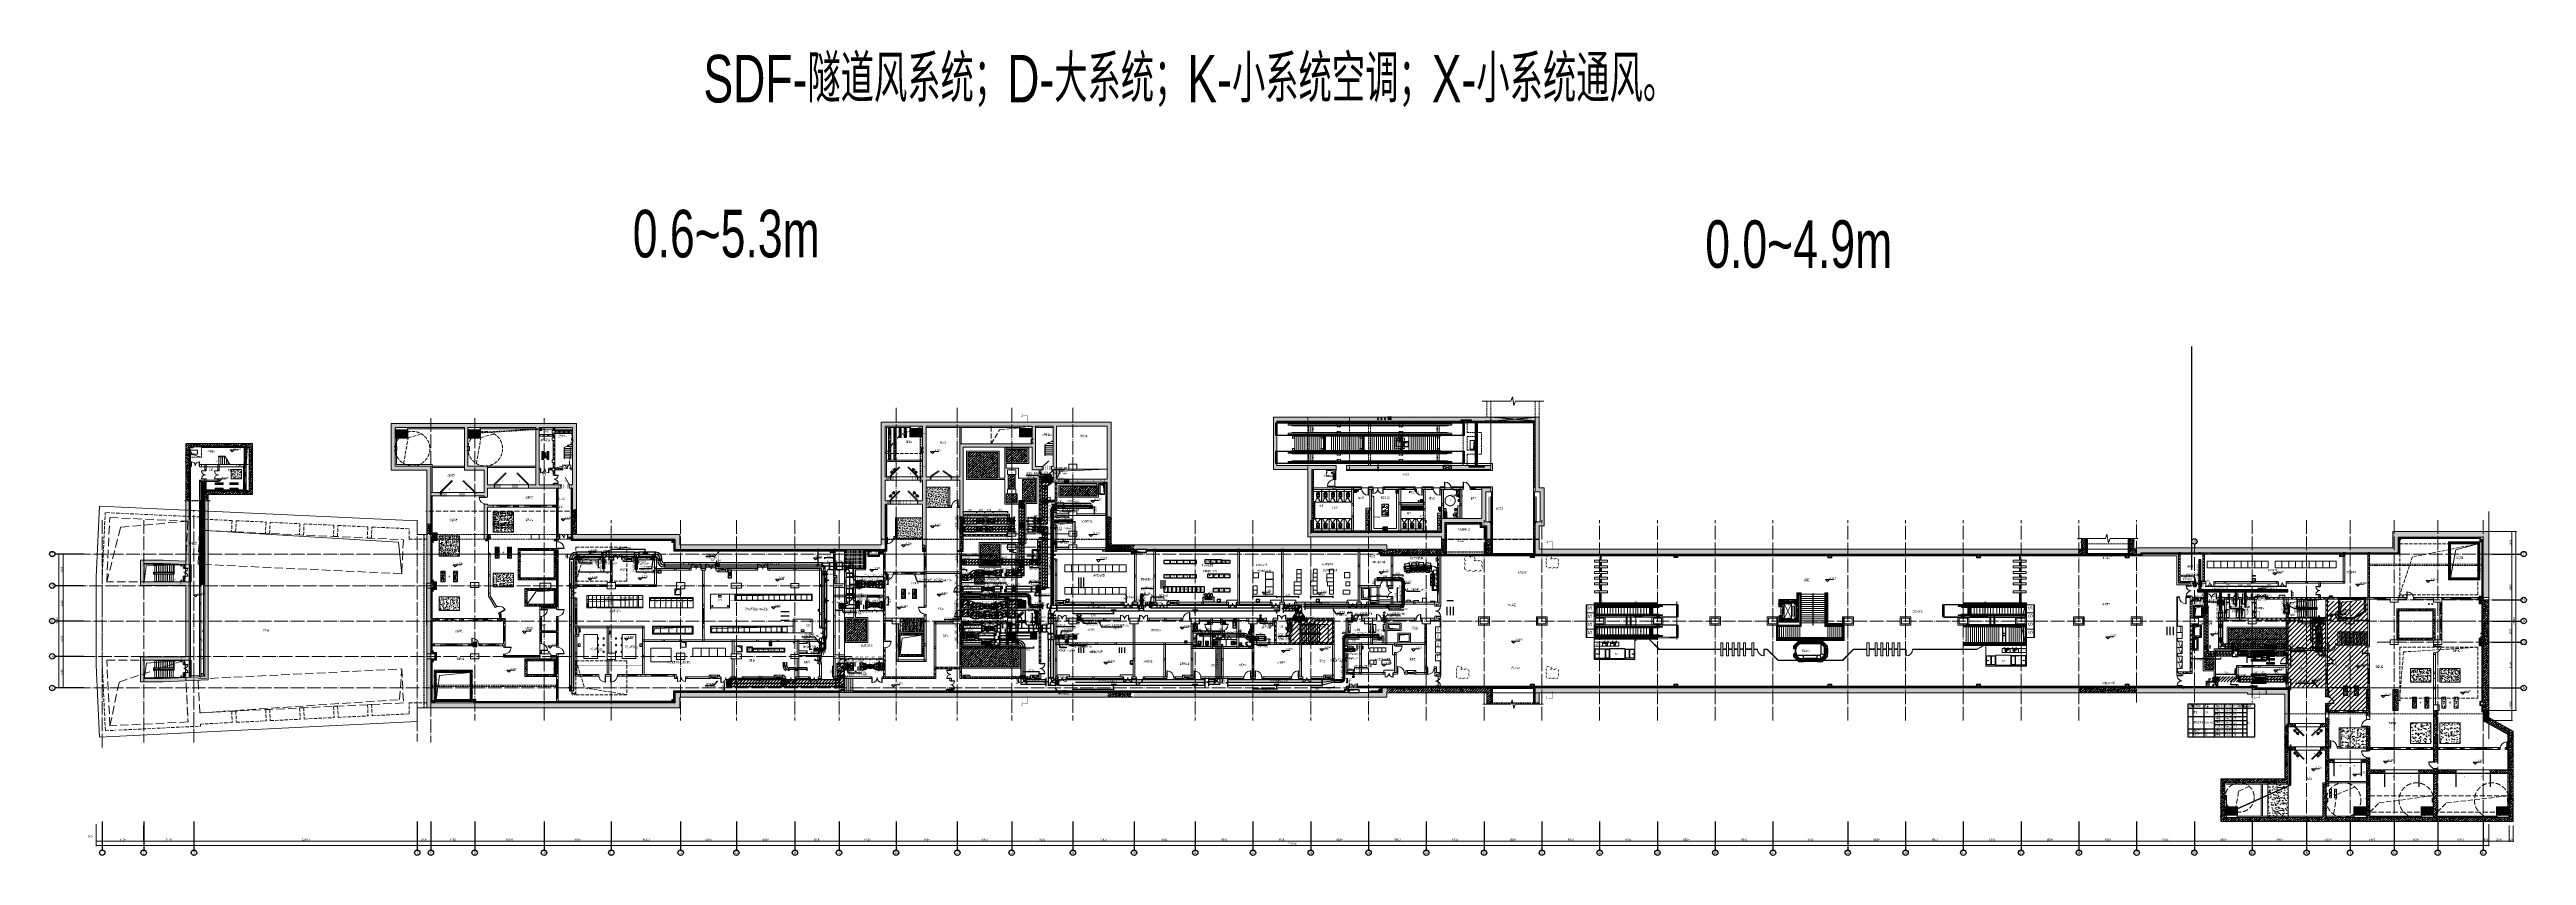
# Model space of a CAD drawing. Extents: x 13114849 to 13479250, y 160225 to 278773.
import ezdxf
from ezdxf.enums import TextEntityAlignment as Align

# ---------------------------------------------------------------- set-up
doc = ezdxf.new("R2010")
doc.units = 0
doc.header["$LTSCALE"] = 1000
doc.header["$MEASUREMENT"] = 0
for name, pattern in [('123$0$HIDDEN', [0.375, 0.25, -0.125]), ('_DASH', [0.6, 0.4, -0.2]), ('_虚线L', [0.375, 0.25, -0.125]), ('ACAD_ISO02W100', [15, 12, -3]), ('ACAD_ISO03W100', [30, 12, -18]), ('ACAD_ISO04W100', [30.5, 24, -3, 0.5, -3]), ('BORDER', [1.75, 0.5, -0.25, 0.5, -0.25, 0, -0.25]), ('CENTER2', [28.575, 19.05, -3.175, 3.175, -3.175]), ('DASH', [0.35, 0.25, -0.1]), ('DASHED', [0.75, 0.5, -0.25]), ('DIVIDE', [1.25, 0.5, -0.25, 0, -0.25, 0, -0.25]), ('DOTE', [2.42, 2, -0.2, 0.02, -0.2]), ('HIDDENX2', [0.75, 0.5, -0.25])]:
    doc.linetypes.add(name, pattern=pattern)
for name, color, linetype in [('0-变化', 1, 'Continuous'), ('01层--细实线--红', 1, 'Continuous'), ('0填充', 8, 'Continuous'), ('1-人性化', 1, 'Continuous'), ('1-人性化客服中心', 102, 'Continuous'), ('1-其他设备', 253, 'Continuous'), ('_____1', 160, 'Continuous'), ('_Carpark', 6, 'Continuous'), ('AXIS', 3, 'Continuous'), ('AXIS_TEXT', 7, 'Continuous'), ('DIM_SYMB', 3, 'Continuous'), ('DUCT-X-P中心线', 5, 'CENTER2'), ('DUCT-X-P标注', 7, 'Continuous'), ('DUCT-X-P法兰', 2, 'Continuous'), ('DUCT-X-P管', 31, 'Continuous'), ('DUCT-X-P管端线', 2, 'Continuous'), ('DUCT-X-P管设备', 7, 'Continuous'), ('DUCT-X-P阀门', 7, 'Continuous'), ('DUCT-X-P风口', 7, 'Continuous'), ('DUCT-X-S中心线', 5, 'CENTER2'), ('DUCT-X-S标注', 7, 'Continuous'), ('DUCT-X-S法兰', 4, 'Continuous'), ('DUCT-X-S管', 3, 'Continuous'), ('DUCT-X-S管端线', 4, 'Continuous'), ('DUCT-X-S管设备', 7, 'Continuous'), ('DUCT-X-S阀门', 7, 'Continuous'), ('DUCT-X-S风口', 7, 'Continuous'), ('DUCT-X-YP中心线', 5, 'CENTER2'), ('DUCT-X-YP标注', 7, 'Continuous'), ('DUCT-X-YP法兰', 2, 'Continuous'), ('DUCT-X-YP管', 31, 'Continuous'), ('DUCT-X-YP管端线', 2, 'Continuous'), ('DUCT-X-YP管设备', 7, 'Continuous'), ('DUCT-X-YP阀门', 7, 'Continuous'), ('DUCT-X-Y中心线', 5, 'CENTER2'), ('DUCT-X-Y标注', 7, 'Continuous'), ('DUCT-X-Y法兰', 2, 'Continuous'), ('DUCT-X-Y管', 30, 'Continuous'), ('DUCT-X-Y管端线', 2, 'Continuous'), ('DUCT-X-Y管设备', 7, 'Continuous'), ('DUCT-X-Y阀门', 7, 'Continuous'), ('DUCT-回风中心线', 5, 'CENTER2'), ('DUCT-回风管', 6, 'Continuous'), ('DUCT-回风管端线', 2, 'Continuous'), ('Hvac-Hide', 8, 'Continuous'), ('PUB_TEXT', 8, 'Continuous'), ('XH', 8, 'Continuous'), ('人防', 8, 'Continuous'), ('信号设备布置', 8, 'Continuous'), ('洁具', 253, 'Continuous'), ('脚丫子', 8, 'Continuous')]:
    doc.layers.add(name, color=color, linetype=linetype)
for name, color, linetype, lineweight in [('000通信设备', 5, 'Continuous', 50), ('03层--细实线--青', 4, 'Continuous', 18), ('06层--虚线--灰', 8, 'HIDDENX2', 18), ('09层--细实线--绿', 3, 'Continuous', 18), ('1-人防', 7, 'Continuous', 5), ('1-卫生洁具', 8, 'Continuous', 5), ('1-卫生间-设备', 8, 'Continuous', 13), ('1-栏杆其他', 8, 'Continuous', 5), ('1-环控专业', 8, 'Continuous', 5), ('1-给排水', 8, 'Continuous', 5), ('1-预埋件', 8, 'Continuous', 5), ('10层--细实线--黄', 8, 'Continuous', 18), ('GPS-消防', 8, 'Continuous', 13), ('PUB_DIM', 8, 'Continuous', 5), ('STAIR', 7, 'Continuous', 5), ('WALL', 2, 'Continuous', 5), ('变电所孔洞', 7, 'Continuous', 5), ('建筑底图', 8, 'Continuous', 13), ('预埋件', 8, 'Continuous', 5), ('预埋管', 8, 'Continuous', 5)]:
    doc.layers.add(name, color=color, linetype=linetype, lineweight=lineweight)
doc.layers.add('0标记', color=1, linetype='Continuous', plot=False)
doc.layers.add('DIM_MODI', color=6, linetype='Continuous', plot=False)
doc.styles.add('(1.23建筑底图)珠市口比较分层平面图（2009-11-26）$0$TSSD_Dimension', font='Tssdeng.shx', dxfattribs={"width": 0.7, "bigfont": 'hztxt.shx'})
doc.styles.add('67', font='gbenor.shx', dxfattribs={"width": 0.7, "bigfont": 'hztxt.shx'})
doc.styles.add('C', font='HZTXT_E', dxfattribs={"width": 0.7, "bigfont": 'HZTXT'})
doc.styles.add('COMPLEX', font='hztxt_e.shx', dxfattribs={"width": 0.6, "bigfont": 'HZTXT.shx'})
doc.styles.add('DIM_FONT', font='gbenor.shx', dxfattribs={"bigfont": 'gbcbig.shx'})
doc.styles.add('du', font='gbenor.shx', dxfattribs={"width": 0.8, "bigfont": 'hztxt.shx'})
doc.styles.get("Standard").update_dxf_attribs({"font": 'gbenor.shx', "bigfont": 'gbcbig.shx'})
doc.styles.add('宋体', font='')
doc.styles.get('宋体').set_extended_font_data('SimSun')
doc.dimstyles.new('67', dxfattribs={"dimscale": 100, "dimtxt": 3, "dimasz": 0.5, "dimexe": 0.5, "dimexo": 2, "dimgap": 0.5, "dimtad": 2, "dimdec": 0, "dimrnd": 5, "dimzin": 0, "dimdsep": 46, "dimtxsty": 'du', "dimblk": 'ARCHTICK', "dimcen": 0, "dimdle": 0.5, "dimclrd": 256, "dimclre": 256, "dimclrt": 256, "dimazin": 0, "dimtfac": 1, "dimtdec": 0, "dimtix": 1, "dimtmove": 2, "dimatfit": 3, "dimfxl": 1, "dimtolj": 1, "dimtzin": 0, "dimlwd": -1, "dimlwe": -1, "dimarcsym": 0})
doc.dimstyles.new('_TCH_ARCH&&100', dxfattribs={"dimtxt": 300, "dimasz": 100, "dimexe": 100, "dimexo": 100, "dimgap": 100, "dimtad": 1, "dimdec": 0, "dimzin": 0, "dimdsep": 46, "dimtxsty": 'DIM_FONT', "dimblk": 'ARCHTICK', "dimcen": 0.09, "dimclrd": 3, "dimclre": 3, "dimclrt": 7, "dimaunit": 1, "dimazin": 2, "dimtfac": 1, "dimtdec": 0, "dimtix": 1, "dimtmove": 2, "dimatfit": 3, "dimfxl": 1, "dimtolj": 1, "dimtzin": 0, "dimlwd": 18, "dimlwe": 18, "dimarcsym": 0})
pattern_1 = [(45, (0, 0), (-336.759605, 336.759605), []), (135, (0, 0), (-336.759605, -336.759605), [])]
pattern_2 = [(45, (0, 0), (-224.506403, 224.506403), []), (135, (0, 0), (-224.506403, -224.506403), [])]
pattern_3 = [(45, (0, 0), (-224.506403, 224.506403), [])]
pattern_4 = [(45, (8e-06, -86929.15), (-224.506403, 224.506403), [])]
pattern_5 = [(50, (0, 0), (1075.890274, -94.1282), [112.5, -1237.5]), (355, (0, 0), (-208.127, 1128.2882), [90, -990]), (100.4514, (89.7, -7.8), (867.76407, 1034.15931), [95.610285, -1051.71317]), (46.1842, (0, 300), (1600.86157, -248.27852), [168.75, -1856.25]), (96.6356, (133.4, 279.3), (1401.99406, 1461.1768), [143.41543, -1577.5695]), (351.1842, (0, 300), (1401.99292, 1461.1779), [135, -1485]), (21, (150, 225), (895.36058, -603.928336), [112.5, -1237.5]), (326, (150, 225), (364.973, 1087.72507), [90, -990]), (71.4514, (224.6, 174.7), (1260.33394, 483.795745), [95.610285, -1051.71317]), (37.5, (0, 0), (18.239783, 499.340781), [0, -978, 0, -1005, 0, -993.75]), (7.5, (0, 0), (394.604306, 591.617568), [0, -573, 0, -955.5, 0, -378.75]), (327.5, (-334.5, 0), (800.733654, -33.832308), [0, -375, 0, -1170, 0, -1552.5]), (317.5, (-484.5, 0), (874.779254, 150.157473), [0, -487.5, 0, -777, 0, -1102.5])]
pattern_6 = [(45, (0, 0), (-176.7766953, 176.7766953), []), (50, (0, 0), (717.260183, -62.752135), [75, -825]), (355, (0, 0), (-138.751334, 752.192134), [60, -660]), (100.4514, (59.8, -5.2), (578.50938, 689.439542), [63.74019, -701.142112]), (46.1842, (0, 200), (1067.24105, -165.519014), [112.5, -1237.5]), (96.6356, (88.9, 186.2), (934.662706, 974.11787), [95.61029, -1051.713]), (351.1842, (0, 200), (934.661945, 974.1186), [90, -990]), (21, (100, 150), (596.907052, -402.61889), [75, -825]), (326, (100, 150), (243.31533, 725.150045), [60, -660]), (71.4514, (149.74, 116.45), (840.22263, 322.530497), [63.74019, -701.142112]), (37.5, (0, 0), (12.1598553, 332.893854), [0, -652, 0, -670, 0, -662.5]), (7.5, (0, 0), (263.069537, 394.411712), [0, -382, 0, -637, 0, -252.5]), (327.5, (-223, 0), (533.822436, -22.554872), [0, -250, 0, -780, 0, -1035]), (317.5, (-323, 0), (583.18617, 100.104982), [0, -325, 0, -518, 0, -735])]
pattern_7 = [(50, (793255.26, 8e-09), (717.260183, -62.752135), [75, -825]), (355, (793255.26, 8e-09), (-138.751334, 752.192134), [60, -660]), (100.4514, (793315, -5.2), (578.50938, 689.439542), [63.74019, -701.14211]), (46.1842, (793255.26, 200), (1067.24105, -165.519014), [112.5, -1237.5]), (96.6356, (793344.2, 186.2), (934.662706, 974.11787), [95.61029, -1051.713]), (351.1842, (793255.3, 200), (934.661945, 974.1186), [90, -990]), (21, (793355.26, 150), (596.907052, -402.61889), [75, -825]), (326, (793355.26, 150), (243.31533, 725.150045), [60, -660]), (71.4514, (793405, 116.45), (840.22263, 322.530497), [63.74019, -701.14211]), (37.5, (793255.26, 8e-09), (12.1598553, 332.893854), [0, -652, 0, -670, 0, -662.5]), (7.5, (793255.26, 8e-09), (263.069537, 394.411712), [0, -382, 0, -637, 0, -252.5]), (327.5, (793032.26, 8e-09), (533.822436, -22.554872), [0, -250, 0, -780, 0, -1035]), (317.5, (792932.26, 8e-09), (583.18617, 100.104982), [0, -325, 0, -518, 0, -735])]
pattern_8 = [(45, (0, 0), (-89.8025612, 89.8025612), []), (135, (0, 0), (-89.8025612, -89.8025612), [])]
pattern_9 = [(45, (0.27, -129739.5), (-176.7766953, 176.7766953), []), (50, (0.27, -129739.5), (717.260183, -62.752135), [75, -825]), (355, (0.3, -129739.5), (-138.751334, 752.192134), [60, -660]), (100.4514, (60.04, -129744.7), (578.50938, 689.439542), [63.74019, -701.142112]), (46.1842, (0.3, -129539.5), (1067.24105, -165.519014), [112.5, -1237.5]), (96.6356, (89.2, -129553.3), (934.662706, 974.11787), [95.61029, -1051.713]), (351.1842, (0.3, -129539.5), (934.661945, 974.1186), [90, -990]), (21, (100.27, -129589.5), (596.907052, -402.61889), [75, -825]), (326, (100.3, -129589.5), (243.31533, 725.150045), [60, -660]), (71.4514, (150, -129623.04), (840.22263, 322.530497), [63.74019, -701.142112]), (37.5, (0.27, -129739.5), (12.1598553, 332.893854), [0, -652, 0, -670, 0, -662.5]), (7.5, (0.27, -129739.5), (263.069537, 394.411712), [0, -382, 0, -637, 0, -252.5]), (327.5, (-222.73, -129739.5), (533.822436, -22.554872), [0, -250, 0, -780, 0, -1035]), (317.5, (-322.73, -129739.5), (583.18617, 100.104982), [0, -325, 0, -518, 0, -735])]
pattern_10 = [(45, (0.27, -129739.5), (-112.2532015, 112.2532015), [])]
pattern_11 = [(46.331827, (12202037.8, 454563.36), (-57.41597, 54.8069065), []), (136.331827, (12202037.8, 454563.36), (-54.8069065, -57.41597), [])]
pattern_12 = [(45, (-201772.26, -568125), (-176.7766953, 176.7766953), []), (50, (-201772.26, -568125), (717.260183, -62.752135), [75, -825]), (355, (-201772.26, -568125), (-138.751334, 752.192134), [60, -660]), (100.4514, (-201712.5, -568130.2), (578.50938, 689.439542), [63.74019, -701.142112]), (46.1842, (-201772.3, -567925), (1067.24105, -165.519014), [112.5, -1237.5]), (96.6356, (-201683.3, -567938.8), (934.662706, 974.11787), [95.61029, -1051.713]), (351.1842, (-201772.3, -567925), (934.661945, 974.1186), [90, -990]), (21, (-201672.26, -567975), (596.907052, -402.61889), [75, -825]), (326, (-201672.26, -567975), (243.31533, 725.150045), [60, -660]), (71.4514, (-201622.5, -568008.55), (840.22263, 322.530497), [63.74019, -701.142112]), (37.5, (-201772.26, -568125), (12.1598553, 332.893854), [0, -652, 0, -670, 0, -662.5]), (7.5, (-201772.26, -568125), (263.069537, 394.411712), [0, -382, 0, -637, 0, -252.5]), (327.5, (-201995.26, -568125), (533.822436, -22.554872), [0, -250, 0, -780, 0, -1035]), (317.5, (-202095.26, -568125), (583.18617, 100.104982), [0, -325, 0, -518, 0, -735])]
pattern_13 = [(50, (-201772.26, -568125), (717.260183, -62.752135), [75, -825]), (355, (-201772.26, -568125), (-138.751334, 752.192134), [60, -660]), (100.4514, (-201712.5, -568130.2), (578.50938, 689.439542), [63.74019, -701.142112]), (46.1842, (-201772.3, -567925), (1067.24105, -165.519014), [112.5, -1237.5]), (96.6356, (-201683.3, -567938.8), (934.662706, 974.11787), [95.61029, -1051.713]), (351.1842, (-201772.3, -567925), (934.661945, 974.1186), [90, -990]), (21, (-201672.26, -567975), (596.907052, -402.61889), [75, -825]), (326, (-201672.26, -567975), (243.31533, 725.150045), [60, -660]), (71.4514, (-201622.5, -568008.55), (840.22263, 322.530497), [63.74019, -701.142112]), (37.5, (-201772.26, -568125), (12.1598553, 332.893854), [0, -652, 0, -670, 0, -662.5]), (7.5, (-201772.26, -568125), (263.069537, 394.411712), [0, -382, 0, -637, 0, -252.5]), (327.5, (-201995.26, -568125), (533.822436, -22.554872), [0, -250, 0, -780, 0, -1035]), (317.5, (-202095.26, -568125), (583.18617, 100.104982), [0, -325, 0, -518, 0, -735])]
pattern_14 = [(45, (-5e-06, 0.001), (-530.330086, 530.330086), []), (50, (-5e-06, 0.001), (2151.78055, -188.2564), [225, -2475]), (355, (-5e-06, 0.001), (-416.254, 2256.5764), [180, -1980]), (100.4514, (179.3, -15.7), (1735.52815, 2068.31863), [191.22057, -2103.42634]), (46.1842, (-5e-06, 600), (3201.72315, -496.55704), [337.5, -3712.5]), (96.6356, (266.8, 558.6), (2803.9881, 2922.3536), [286.8309, -3155.139]), (351.1842, (-5e-06, 600), (2803.9858, 2922.3558), [270, -2970]), (21, (300, 450), (1790.72116, -1207.85667), [225, -2475]), (326, (300, 450), (729.946, 2175.45014), [180, -1980]), (71.4514, (449.2, 349.3), (2520.6679, 967.5915), [191.22057, -2103.42634]), (37.5, (-5e-06, 0.001), (36.479566, 998.68156), [0, -1956, 0, -2010, 0, -1987.5]), (7.5, (-5e-06, 0.001), (789.20861, 1183.235136), [0, -1146, 0, -1911, 0, -757.5]), (327.5, (-669, 0.001), (1601.46731, -67.664615), [0, -750, 0, -2340, 0, -3105]), (317.5, (-969, 0.001), (1749.55851, 300.31495), [0, -975, 0, -1554, 0, -2205])]
pattern_15 = [(45, (-59395.76, -568125), (-176.7766953, 176.7766953), []), (50, (-59395.76, -568125), (717.260183, -62.752135), [75, -825]), (355, (-59395.76, -568125), (-138.751334, 752.192134), [60, -660]), (100.4514, (-59336, -568130.2), (578.50938, 689.439542), [63.74019, -701.142112]), (46.1842, (-59395.8, -567925), (1067.24105, -165.519014), [112.5, -1237.5]), (96.6356, (-59306.8, -567938.8), (934.662706, 974.11787), [95.61029, -1051.713]), (351.1842, (-59395.8, -567925), (934.661945, 974.1186), [90, -990]), (21, (-59295.76, -567975), (596.907052, -402.61889), [75, -825]), (326, (-59295.76, -567975), (243.31533, 725.150045), [60, -660]), (71.4514, (-59246, -568008.55), (840.22263, 322.530497), [63.74019, -701.142112]), (37.5, (-59395.76, -568125), (12.1598553, 332.893854), [0, -652, 0, -670, 0, -662.5]), (7.5, (-59395.76, -568125), (263.069537, 394.411712), [0, -382, 0, -637, 0, -252.5]), (327.5, (-59618.76, -568125), (533.822436, -22.554872), [0, -250, 0, -780, 0, -1035]), (317.5, (-59718.76, -568125), (583.18617, 100.104982), [0, -325, 0, -518, 0, -735])]
pattern_16 = [(90, (13128640.6, 205038.56), (142.875, 8e-12), []), (90, (13128592.97, 205086.18), (142.875, 8e-12), [])]
pattern_17 = [(45, (0.27, -129739.5), (-336.759605, 336.759605), [])]
pattern_18 = [(45, (-133785.13, -33831), (-176.7766953, 176.7766953), []), (50, (-133785.13, -33831), (717.260183, -62.752135), [75, -825]), (355, (-133785.1, -33831), (-138.751334, 752.192134), [60, -660]), (100.4514, (-133725.36, -33836.2), (578.50938, 689.439542), [63.74019, -701.142112]), (46.1842, (-133785.1, -33631), (1067.24105, -165.519014), [112.5, -1237.5]), (96.6356, (-133696.2, -33644.8), (934.662706, 974.11787), [95.61029, -1051.713]), (351.1842, (-133785.1, -33631), (934.661945, 974.1186), [90, -990]), (21, (-133685.13, -33681), (596.907052, -402.61889), [75, -825]), (326, (-133685.1, -33681), (243.31533, 725.150045), [60, -660]), (71.4514, (-133635.4, -33714.55), (840.22263, 322.530497), [63.74019, -701.142112]), (37.5, (-133785.13, -33831), (12.1598553, 332.893854), [0, -652, 0, -670, 0, -662.5]), (7.5, (-133785.13, -33831), (263.069537, 394.411712), [0, -382, 0, -637, 0, -252.5]), (327.5, (-134008.13, -33831), (533.822436, -22.5548717), [0, -250, 0, -780, 0, -1035]), (317.5, (-134108.13, -33831), (583.18617, 100.104982), [0, -325, 0, -518, 0, -735])]
pattern_19 = [(45, (-133785.13, -34031), (-176.7766953, 176.7766953), []), (50, (-133785.13, -34031), (717.260183, -62.752135), [75, -825]), (355, (-133785.1, -34031), (-138.751334, 752.192134), [60, -660]), (100.4514, (-133725.36, -34036.2), (578.50938, 689.439542), [63.74019, -701.142112]), (46.1842, (-133785.1, -33831), (1067.24105, -165.519014), [112.5, -1237.5]), (96.6356, (-133696.2, -33844.8), (934.662706, 974.11787), [95.61029, -1051.713]), (351.1842, (-133785.1, -33831), (934.661945, 974.1186), [90, -990]), (21, (-133685.13, -33881), (596.907052, -402.61889), [75, -825]), (326, (-133685.1, -33881), (243.31533, 725.150045), [60, -660]), (71.4514, (-133635.4, -33914.55), (840.22263, 322.530497), [63.74019, -701.142112]), (37.5, (-133785.13, -34031), (12.1598553, 332.893854), [0, -652, 0, -670, 0, -662.5]), (7.5, (-133785.13, -34031), (263.069537, 394.411712), [0, -382, 0, -637, 0, -252.5]), (327.5, (-134008.13, -34031), (533.822436, -22.5548717), [0, -250, 0, -780, 0, -1035]), (317.5, (-134108.13, -34031), (583.18617, 100.104982), [0, -325, 0, -518, 0, -735])]
pattern_20 = [(45, (-133785.13, -33131), (-176.7766953, 176.7766953), []), (50, (-133785.13, -33131), (717.260183, -62.752135), [75, -825]), (355, (-133785.1, -33131), (-138.751334, 752.192134), [60, -660]), (100.4514, (-133725.36, -33136.2), (578.50938, 689.439542), [63.74019, -701.142112]), (46.1842, (-133785.1, -32931), (1067.24105, -165.519014), [112.5, -1237.5]), (96.6356, (-133696.2, -32944.8), (934.662706, 974.11787), [95.61029, -1051.713]), (351.1842, (-133785.1, -32931), (934.661945, 974.1186), [90, -990]), (21, (-133685.13, -32981), (596.907052, -402.61889), [75, -825]), (326, (-133685.1, -32981), (243.31533, 725.150045), [60, -660]), (71.4514, (-133635.4, -33014.55), (840.22263, 322.530497), [63.74019, -701.142112]), (37.5, (-133785.13, -33131), (12.1598553, 332.893854), [0, -652, 0, -670, 0, -662.5]), (7.5, (-133785.13, -33131), (263.069537, 394.411712), [0, -382, 0, -637, 0, -252.5]), (327.5, (-134008.13, -33131), (533.822436, -22.5548717), [0, -250, 0, -780, 0, -1035]), (317.5, (-134108.13, -33131), (583.18617, 100.104982), [0, -325, 0, -518, 0, -735])]
pattern_21 = [(45, (-133785.13, -35831), (-176.7766953, 176.7766953), []), (50, (-133785.13, -35831), (717.260183, -62.752135), [75, -825]), (355, (-133785.1, -35831), (-138.751334, 752.192134), [60, -660]), (100.4514, (-133725.36, -35836.2), (578.50938, 689.439542), [63.74019, -701.142112]), (46.1842, (-133785.1, -35631), (1067.24105, -165.519014), [112.5, -1237.5]), (96.6356, (-133696.2, -35644.8), (934.662706, 974.11787), [95.61029, -1051.713]), (351.1842, (-133785.1, -35631), (934.661945, 974.1186), [90, -990]), (21, (-133685.13, -35681), (596.907052, -402.61889), [75, -825]), (326, (-133685.1, -35681), (243.31533, 725.150045), [60, -660]), (71.4514, (-133635.4, -35714.55), (840.22263, 322.530497), [63.74019, -701.142112]), (37.5, (-133785.13, -35831), (12.1598553, 332.893854), [0, -652, 0, -670, 0, -662.5]), (7.5, (-133785.13, -35831), (263.069537, 394.411712), [0, -382, 0, -637, 0, -252.5]), (327.5, (-134008.13, -35831), (533.822436, -22.5548717), [0, -250, 0, -780, 0, -1035]), (317.5, (-134108.13, -35831), (583.18617, 100.104982), [0, -325, 0, -518, 0, -735])]
pattern_22 = [(45, (793255.26, 8e-09), (-176.7766953, 176.7766953), []), (50, (793255.26, 8e-09), (717.260183, -62.752135), [75, -825]), (355, (793255.26, 8e-09), (-138.751334, 752.192134), [60, -660]), (100.4514, (793315, -5.2), (578.50938, 689.439542), [63.74019, -701.14211]), (46.1842, (793255.26, 200), (1067.24105, -165.519014), [112.5, -1237.5]), (96.6356, (793344.2, 186.2), (934.662706, 974.11787), [95.61029, -1051.713]), (351.1842, (793255.3, 200), (934.661945, 974.1186), [90, -990]), (21, (793355.26, 150), (596.907052, -402.61889), [75, -825]), (326, (793355.26, 150), (243.31533, 725.150045), [60, -660]), (71.4514, (793405, 116.45), (840.22263, 322.530497), [63.74019, -701.14211]), (37.5, (793255.26, 8e-09), (12.1598553, 332.893854), [0, -652, 0, -670, 0, -662.5]), (7.5, (793255.26, 8e-09), (263.069537, 394.411712), [0, -382, 0, -637, 0, -252.5]), (327.5, (793032.26, 8e-09), (533.822436, -22.554872), [0, -250, 0, -780, 0, -1035]), (317.5, (792932.26, 8e-09), (583.18617, 100.104982), [0, -325, 0, -518, 0, -735])]
pattern_23 = [(45, (789224.025, 49.24), (-56.12660076, 56.12660076), [])]
pattern_24 = [(45, (793255.256, -1105.42), (-56.12660076, 56.12660076), [])]
pattern_25 = [(45, (793255.256, 8e-09), (-56.12660076, 56.12660076), [])]

# ---------------------------------------------------------------- blocks, each defined once
blk = doc.blocks.new('$风口$00000149')
for p, q in [((0, -200), (0, 200)), ((0, 158), (100, 200)), ((100, 200), (0, 200)), ((0, 118), (100, 140)), ((0, 58), (100, 85)), ((0, 3), (100, 31)), ((100, 262), (100, -262)), ((408, 301), (200, 0)), ((200, 0), (408, -301)), ((373, 150), (408, 301)), ((552, 150), (373, 150)), ((0, -61), (100, -23)), ((0, -123), (100, -78)), ((100, -132), (0, -174)), ((100, -200), (0, -200)), ((552, -150), (373, -150)), ((373, -150), (408, -301))]:
    blk.add_line(p, q)
blk = doc.blocks.new('$风口$00000108')
for p, q in [((-250, 135), (-190, 75)), ((-250, -135), (-250, 135)), ((200, 25), (-190, 25)), ((250, 135), (200, 75)), ((250, 135), (250, -135)), ((-250, -135), (-190, -75)), ((250, -135), (-250, -135)), ((200, -25), (-190, -25)), ((200, -75), (250, -135))]:
    blk.add_line(p, q)
at = {"linetype": 'Continuous'}
blk.add_line((250, 135), (-250, 135), dxfattribs=at)
at = {"lineweight": 40}
for p, q in [((-190, 75), (200, 75)), ((-190, -75), (-190, 75)), ((200, 75), (200, -75)), ((-190, -75), (200, -75))]:
    blk.add_line(p, q, dxfattribs=at)
blk = doc.blocks.new('$风口$00000155')
for p, q in [((-194, 31), (-378, 0)), ((-194, -31), (-194, 31)), ((-50, 0), (-194, 0)), ((0, 200), (150, 200)), ((116, 200), (0, 152)), ((0, 200), (0, -200)), ((0, 198), (150, 123)), ((150, 123), (0, 57)), ((0, 106), (150, 37)), ((0, 24), (150, -43)), ((150, 0), (0, -56)), ((150, 300), (150, -300)), ((-194, -31), (-378, 0)), ((0, -59), (150, -123)), ((150, -123), (0, -171)), ((0, -145), (150, -202)), ((0, -200), (150, -200))]:
    blk.add_line(p, q)
blk = doc.blocks.new('$轴流风机$00000011')
for p, q in [((-500, 500), (-500, -500)), ((500, 500), (-500, 500)), ((-339, 135), (-339, -135)), ((88, 135), (-339, 135)), ((88, -135), (88, 135)), ((88, 0), (288, 0)), ((500, -500), (500, 500)), ((-500, -500), (500, -500)), ((-339, -135), (88, -135))]:
    blk.add_line(p, q)
for centre, radius, start, end in [((633, 238), 465, 168.11261, 180), ((633, 238), 465, 180, 191.88739), ((462, 274), 291, 153.06034, 168.11261), ((462, 202), 291, 191.88739, 206.93966), ((355, 329), 170, 129.18213, 153.06034), ((355, 148), 170, 206.93966, 230.81787), ((288, 410), 64.8, 90, 129.18213), ((288, 66), 64.8, 230.81787, 270), ((288, 410), 64.8, 50.81787, 90), ((288, 66), 64.8, 270, 309.18213), ((222, 329), 170, 26.93966, 50.81787), ((222, 148), 170, 309.18213, 333.06034), ((115, 274), 291, 11.88739, 26.93966), ((115, 202), 291, 333.06034, 348.11261), ((-56, 238), 465, 0, 11.88739), ((-56, 238), 465, 348.11261, 0), ((633, -238), 465, 168.11261, 180), ((633, -238), 465, 180, 191.88739), ((462, -202), 291, 153.06034, 168.11261), ((462, -274), 291, 191.88739, 206.93966), ((355, -148), 170, 129.18213, 153.06034), ((355, -329), 170, 206.93966, 230.81787), ((288, -66), 64.8, 90, 129.18213), ((288, -410), 64.8, 230.81787, 270), ((288, -66), 64.8, 50.81787, 90), ((288, -410), 64.8, 270, 309.18213), ((222, -148), 170, 26.93966, 50.81787), ((222, -329), 170, 309.18213, 333.06034), ((115, -202), 291, 11.88739, 26.93966), ((115, -274), 291, 333.06034, 348.11261), ((-56, -238), 465, 0, 11.88739), ((-56, -238), 465, 348.11261, 0)]:
    blk.add_arc(centre, radius, start, end)
for p in [(-500, 0), (500, 0)]:
    blk.add_point(p)
blk = doc.blocks.new('$风口$00000107')
for p, q in [((100, 100), (-100, 100)), ((-100, 100), (-88, 88)), ((-100, 100), (-100, -100)), ((88, 88), (-88, 88)), ((-88, 88), (-88, -88)), ((-88, 88), (-80, 80)), ((-80, 80), (80, 80)), ((-80, -80), (-80, 80)), ((80, 40), (-80, 40)), ((-40, 80), (-40, -80)), ((0, 80), (0, -80)), ((40, 80), (40, -80)), ((80, 80), (88, 88)), ((80, 80), (80, -80)), ((100, 100), (88, 88)), ((88, -88), (88, 88)), ((100, -100), (100, 100)), ((-100, -100), (-88, -88)), ((-100, -100), (100, -100)), ((-88, -88), (-80, -80)), ((88, -88), (-88, -88)), ((80, 0), (-80, 0)), ((80, -40), (-80, -40)), ((-80, -80), (80, -80)), ((80, -80), (88, -88)), ((100, -100), (88, -88))]:
    blk.add_line(p, q)
blk = doc.blocks.new('$风口$00000101')
for p, q in [((0, 0), (-100, 0)), ((0, -200), (0, 200)), ((0, 200), (100, 200)), ((100, 250), (100, -250)), ((100, 200), (184, -156)), ((170, 0), (315, 0)), ((500, 0), (315, 31)), ((315, 31), (315, -31)), ((315, -31), (500, 0)), ((100, -200), (0, -200))]:
    blk.add_line(p, q)
blk = doc.blocks.new('$风口$00000152')
for p, q in [((-235, 31), (-235, -31)), ((-235, 31), (-50, 0)), ((0, 200), (150, 200)), ((0, 200), (0, -200)), ((0, 197), (150, 123)), ((0, 106), (150, 37)), ((0, 24), (150, -43)), ((150, 300), (150, -300)), ((-378, 0), (-235, 0)), ((-235, -31), (-50, 0)), ((0, -59), (150, -123)), ((0, -145), (145, -200)), ((0, -200), (150, -200))]:
    blk.add_line(p, q)
blk = doc.blocks.new('$风口$00000154')
for p, q in [((-194, 31), (-378, 0)), ((-194, -31), (-194, 31)), ((0, 200), (150, 200)), ((0, 200), (0, -200)), ((0, 197), (150, 123)), ((0, 106), (150, 37)), ((0, 24), (150, -43)), ((150, 300), (150, -300)), ((-194, -31), (-378, 0)), ((-50, 0), (-194, 0)), ((0, -59), (150, -123)), ((0, -145), (145, -200)), ((0, -200), (150, -200))]:
    blk.add_line(p, q)
blk = doc.blocks.new('$风口$00000145')
for p, q in [((0, 0), (-100, 0)), ((0, -200), (0, 200)), ((0, 200), (100, 200)), ((100, 250), (100, -250)), ((100, 200), (184, -156)), ((355, 31), (170, 0)), ((170, 0), (355, -31)), ((355, -31), (355, 31)), ((500, 0), (355, 0)), ((100, -200), (0, -200))]:
    blk.add_line(p, q)
blk = doc.blocks.new('_AXISO')
blk.add_circle((0, 0), 0.5)
at = {"layer": 'AXIS_TEXT', "style": 'COMPLEX', "width": 1.041667}
blk.add_attdef('A', text='', height=0.56, dxfattribs=at).set_placement((-0.25, -0.28), (0.25, -0.28), align=Align.FIT)
blk = doc.blocks.new('_FZH')
blk.add_lwpolyline([(-0.5, -0.5), (0.5, -0.5), (0.5, 0.5), (-0.5, 0.5)], close=True)
blk = doc.blocks.new('$DorLib2D$00000002')
for p, q in [((-0.5, 0), (-0.5, 0.4875)), ((-0.475, 0.4875), (-0.5, 0.4875)), ((-0.475, 0), (-0.475, 0.4875)), ((0.475, 0), (0.475, 0.4875)), ((0.475, 0.4875), (0.5, 0.4875)), ((0.5, 0), (0.5, 0.4875)), ((-0.5, 0), (-0.475, 0)), ((0.5, 0), (0.475, 0))]:
    blk.add_line(p, q)
at = {"lineweight": 13}
for centre, start, end in [((-0.4875, 0), 0, 88.530716), ((0.4875, 0), 91.469284, 180)]:
    blk.add_arc(centre, 0.4875, start, end, dxfattribs=at)
blk = doc.blocks.new('$DorLib2D$00000001')
for p, q in [((0.45, 0.975), (0.5, 0.975)), ((0.45, 0), (0.45, 0.975)), ((0.5, 0), (0.45, 0)), ((0.5, 0), (0.5, 0.975))]:
    blk.add_line(p, q)
at = {"lineweight": 13}
blk.add_arc((0.475, 0), 0.975, 91.46928, 180, dxfattribs=at)
blk = doc.blocks.new('3#消火栓')
at = {"ltscale": 3.5}
blk.add_hatch(color=256, dxfattribs=at).paths.add_polyline_path([(-350, 240), (-350, 0), (350, 240)])
blk.add_line((-350, 0), (350, 240))
at = {"const_width": 50}
blk.add_lwpolyline([(-350, 120), (-425, 120)], dxfattribs=at)
blk.add_lwpolyline([(-350, 240), (350, 240), (350, 0), (-350, 0)], close=True)
blk.add_circle((-500, 120), 75)
blk = doc.blocks.new('WS')
at = {"layer": 'XH', "color": 7, "lineweight": 0, "const_width": 1.45}
for points in [[(-188, 78), (-188, 204), (160, 204), (160, 78), (-188, 78)], [(-179, 233), (-179, 552), (150, 552), (150, 233), (-179, 233)]]:
    blk.add_lwpolyline(points, close=True, dxfattribs=at)
at = {"layer": 'XH', "color": 7, "lineweight": 0}
for points in [[(160, 204), (160, 78), (-188, 78), (-188, 204), (160, 204)], [(150, 552), (150, 233), (-179, 233), (-179, 552), (150, 552)], [(-159, 327), (-127, 418), (99, 418), (131, 327), (112, 326), (94, 325), (76, 324), (58, 323), (40, 322), (22, 322), (4, 322), (-14, 322), (-33, 322), (-51, 322), (-69, 322), (-87, 323), (-105, 324), (-123, 325), (-141, 326), (-159, 327), (-159, 327)], [(-159, 261), (-159, 327), (-141, 326), (-123, 325), (-105, 324), (-87, 323), (-69, 322), (-51, 322), (-33, 322), (-14, 322), (4, 322), (22, 322), (40, 322), (58, 323), (76, 324), (94, 325), (112, 326), (131, 327), (131, 327), (131, 261), (112, 259), (94, 257), (77, 256), (58, 254), (40, 253), (22, 253), (4, 252), (-14, 252), (-33, 252), (-51, 253), (-69, 253), (-87, 254), (-105, 256), (-123, 257), (-141, 259), (-159, 261), (-159, 261)], [(-127, 418), (-127, 572), (-113, 574), (-99, 576), (-85, 578), (-71, 579), (-57, 580), (-42, 581), (-28, 581), (-14, 581), (0, 581), (14, 581), (28, 580), (43, 579), (57, 578), (71, 576), (85, 574), (99, 572), (99, 572), (99, 418), (-127, 418), (-127, 418)], [(-214, -234), (-211, -234), (-208, -234), (-205, -235), (-203, -236), (-200, -237), (-197, -239), (-196, -240), (-193, -242), (-192, -244), (-190, -246), (-188, -249), (-187, -252), (-186, -254), (-185, -257), (-185, -260), (-185, -263), (-185, -437), (-185, -440), (-185, -442), (-186, -445), (-187, -448), (-188, -450), (-190, -453), (-192, -455), (-194, -457), (-196, -459), (-197, -461), (-200, -462), (-203, -463), (-205, -464), (-208, -465), (-211, -465), (-214, -466), (-217, -465), (-220, -465), (-223, -464), (-225, -463), (-228, -462), (-230, -461), (-232, -459), (-234, -457), (-236, -455), (-238, -453), (-239, -450), (-240, -448), (-241, -445), (-242, -442), (-243, -440), (-243, -437), (-243, -263), (-243, -260), (-242, -257), (-241, -254), (-240, -252), (-239, -249), (-238, -246), (-236, -244), (-234, -242), (-232, -240), (-230, -239), (-228, -237), (-225, -236), (-223, -235), (-220, -234), (-217, -234), (-214, -234), (-214, -234), (-214, -234)], [(69, -484), (49, -486), (29, -486), (9, -487), (-10, -487), (-30, -487), (-51, -486), (-70, -486), (-90, -484), (-90, -484), (-98, -480), (-106, -476), (-113, -471), (-120, -467), (-126, -461), (-133, -456), (-139, -450), (-146, -444), (-152, -438), (-157, -432), (-163, -425), (-167, -418), (-172, -411), (-177, -404), (-181, -396), (-185, -388), (-185, -388), (-185, -263), (-185, -260), (-185, -258), (-186, -256), (-186, -254), (-187, -252), (-188, -250), (-189, -248), (-190, -246), (-192, -244), (-193, -242), (-195, -241), (-196, -239), (-198, -239), (-200, -237), (-202, -236), (-204, -236), (-204, -236), (-204, -214), (-204, -209), (-203, -202), (-203, -196), (-202, -191), (-200, -185), (-199, -180), (-197, -174), (-195, -169), (-193, -164), (-190, -159), (-187, -154), (-184, -150), (-181, -145), (-178, -140), (-174, -137), (-170, -132), (-166, -128), (-162, -125), (-157, -122), (-153, -118), (-148, -115), (-143, -112), (-138, -110), (-133, -108), (-128, -106), (-123, -104), (-117, -102), (-111, -101), (-106, -100), (-100, -99), (-94, -98), (-88, -98), (-88, -98), (-88, -98), (66, -98), (73, -98), (79, -99), (84, -100), (90, -101), (95, -102), (101, -104), (107, -106), (112, -108), (117, -110), (122, -112), (127, -115), (132, -118), (136, -122), (140, -125), (145, -128), (149, -132), (152, -137), (156, -140), (160, -145), (163, -150), (166, -154), (168, -159), (171, -164), (174, -169), (176, -174), (178, -180), (179, -185), (180, -191), (181, -196), (182, -202), (182, -209), (182, -214), (182, -214), (182, -214), (182, -236), (181, -236), (179, -237), (177, -239), (175, -239), (173, -241), (171, -242), (170, -244), (168, -246), (167, -248), (166, -250), (165, -252), (165, -254), (164, -256), (164, -258), (163, -261), (163, -263), (163, -389), (159, -397), (155, -404), (151, -412), (146, -419), (141, -426), (136, -432), (130, -439), (124, -445), (118, -451), (112, -456), (105, -461), (98, -467), (92, -471), (84, -476), (77, -480), (69, -484), (69, -484)], [(-11, -485), (-3, -486), (6, -486), (15, -486), (23, -486), (32, -486), (40, -486), (49, -486), (57, -486), (65, -485), (74, -484), (82, -483), (91, -482), (99, -480), (108, -479), (116, -477), (124, -475), (126, -474), (128, -473), (130, -473), (133, -472), (135, -472), (137, -473), (139, -473), (141, -474), (143, -474), (145, -475), (146, -476), (148, -478), (150, -479), (151, -481), (152, -483), (153, -485), (154, -487), (155, -489), (155, -492), (155, -494), (155, -497), (155, -499), (154, -501), (153, -504), (145, -512), (140, -515), (136, -518), (131, -522), (127, -525), (122, -528), (117, -531), (112, -534), (108, -536), (103, -539), (98, -541), (93, -544), (87, -546), (82, -548), (77, -550), (72, -552), (66, -553), (61, -555), (56, -556), (51, -558), (45, -558), (39, -559), (34, -560), (28, -561), (23, -561), (17, -562), (11, -562), (6, -562), (0, -562), (-6, -562), (-11, -562), (-17, -562), (-22, -562), (-28, -562), (-34, -562), (-39, -562), (-45, -562), (-51, -561), (-56, -560), (-62, -559), (-67, -558), (-72, -558), (-78, -557), (-83, -555), (-89, -554), (-94, -552), (-99, -550), (-105, -548), (-109, -546), (-115, -544), (-120, -542), (-125, -539), (-130, -537), (-135, -534), (-139, -531), (-144, -528), (-149, -525), (-153, -522), (-158, -518), (-163, -515), (-167, -512), (-171, -508), (-175, -504), (-176, -502), (-177, -500), (-177, -498), (-178, -496), (-178, -493), (-177, -491), (-177, -489), (-176, -487), (-175, -486), (-174, -484), (-173, -482), (-172, -480), (-170, -479), (-169, -477), (-167, -476), (-165, -475), (-163, -474), (-160, -473), (-158, -473), (-156, -473), (-153, -473), (-151, -473), (-149, -474), (-146, -475), (-146, -475), (-138, -477), (-130, -479), (-121, -480), (-113, -482), (-105, -483), (-96, -484), (-88, -485), (-79, -486), (-71, -486), (-62, -486), (-53, -487), (-45, -487), (-36, -486), (-28, -486), (-20, -486), (-11, -485), (-11, -485)], [(192, -234), (195, -234), (198, -235), (201, -235), (203, -236), (206, -237), (208, -239), (210, -240), (212, -242), (214, -244), (216, -247), (218, -249), (219, -252), (220, -254), (221, -257), (221, -260), (221, -263), (221, -263), (221, -263), (221, -437), (221, -440), (221, -442), (220, -445), (219, -448), (218, -451), (216, -453), (214, -455), (212, -457), (210, -459), (208, -461), (206, -462), (203, -463), (201, -464), (198, -465), (195, -466), (192, -466), (189, -466), (186, -465), (183, -464), (181, -463), (178, -462), (176, -461), (173, -459), (171, -457), (169, -455), (168, -453), (167, -451), (165, -448), (164, -445), (164, -442), (163, -440), (163, -437), (163, -437), (163, -263), (163, -260), (164, -257), (164, -254), (165, -252), (167, -249), (168, -247), (169, -244), (171, -242), (174, -240), (176, -239), (178, -237), (181, -236), (183, -235), (186, -235), (189, -234), (192, -234), (192, -234), (192, -234), (192, -234), (192, -234)]]:
    blk.add_lwpolyline(points, close=True, dxfattribs=at)
at = {"layer": 'XH', "color": 253, "lineweight": 0}
for points in [[(-167, 158), (-180, 158), (-180, 170), (-167, 170), (-167, 158)], [(-167, 127), (-180, 127), (-180, 155), (-167, 155), (-167, 127)], [(-167, 98), (-180, 98), (-180, 124), (-167, 124), (-167, 98)], [(-162, 189), (-171, 189), (-171, 192), (-162, 192), (-162, 189)], [(-152, 158), (-164, 158), (-164, 170), (-152, 170), (-152, 158)], [(-147, 189), (-157, 189), (-157, 192), (-147, 192), (-147, 189)], [(-136, 158), (-148, 158), (-148, 170), (-136, 170), (-136, 158)], [(-121, 158), (-133, 158), (-133, 170), (-121, 170), (-121, 158)], [(-101, 182), (-113, 182), (-113, 194), (-101, 194), (-101, 182)], [(-101, 158), (-113, 158), (-113, 170), (-101, 170), (-101, 158)], [(-101, 143), (-113, 143), (-113, 155), (-101, 155), (-101, 143)], [(-101, 98), (-113, 98), (-113, 110), (-101, 110), (-101, 98)], [(-87, 182), (-99, 182), (-99, 194), (-87, 194), (-87, 182)], [(-87, 158), (-99, 158), (-99, 170), (-87, 170), (-87, 158)], [(-87, 143), (-99, 143), (-99, 155), (-87, 155), (-87, 143)], [(-87, 113), (-99, 113), (-99, 125), (-87, 125), (-87, 113)], [(-87, 98), (-99, 98), (-99, 110), (-87, 110), (-87, 98)], [(-72, 182), (-84, 182), (-84, 194), (-72, 194), (-72, 182)], [(-72, 158), (-84, 158), (-84, 170), (-72, 170), (-72, 158)], [(-72, 143), (-84, 143), (-84, 155), (-72, 155), (-72, 143)], [(-72, 98), (-84, 98), (-84, 110), (-72, 110), (-72, 98)], [(-46, 158), (-65, 158), (-65, 170), (-46, 170), (-46, 158)], [(-46, 128), (-65, 128), (-65, 155), (-46, 155), (-46, 128)], [(-31, 113), (-65, 113), (-65, 125), (-31, 125), (-31, 113)], [(-46, 98), (-65, 98), (-65, 110), (-46, 110), (-46, 98)], [(-31, 98), (-43, 98), (-43, 110), (-31, 110), (-31, 98)], [(-17, 98), (-29, 98), (-29, 110), (-17, 110), (-17, 98)], [(-2, 98), (-14, 98), (-14, 110), (-2, 110), (-2, 98)], [(17, 182), (5, 182), (5, 194), (17, 194), (17, 182)], [(32, 182), (20, 182), (20, 194), (32, 194), (32, 182)], [(46, 182), (34, 182), (34, 194), (46, 194), (46, 182)], [(61, 182), (49, 182), (49, 194), (61, 194), (61, 182)], [(114, 98), (102, 98), (102, 110), (114, 110), (114, 98)], [(128, 98), (116, 98), (116, 110), (128, 110), (128, 98)], [(150, 143), (131, 143), (131, 155), (150, 155), (150, 143)], [(150, 128), (131, 128), (131, 140), (150, 140), (150, 128)], [(150, 113), (131, 113), (131, 125), (150, 125), (150, 113)], [(150, 98), (131, 98), (131, 110), (150, 110), (150, 98)], [(150, 182), (138, 182), (138, 194), (150, 194), (150, 182)]]:
    blk.add_lwpolyline(points, close=True, dxfattribs=at)
at = {"layer": 'XH', "color": 254, "lineweight": 0}
for points in [[(-152, 143), (-164, 143), (-164, 155), (-152, 155), (-152, 143)], [(-152, 128), (-164, 128), (-164, 140), (-152, 140), (-152, 128)], [(-152, 113), (-164, 113), (-164, 125), (-152, 125), (-152, 113)], [(-152, 98), (-164, 98), (-164, 110), (-152, 110), (-152, 98)], [(-121, 98), (-150, 98), (-150, 110), (-121, 110), (-121, 98)], [(-136, 143), (-148, 143), (-148, 155), (-136, 155), (-136, 143)], [(-136, 128), (-148, 128), (-148, 140), (-136, 140), (-136, 128)], [(-136, 113), (-148, 113), (-148, 125), (-136, 125), (-136, 113)], [(-121, 143), (-133, 143), (-133, 155), (-121, 155), (-121, 143)], [(-121, 128), (-133, 128), (-133, 140), (-121, 140), (-121, 128)], [(-121, 113), (-133, 113), (-133, 125), (-121, 125), (-121, 113)], [(-51, 182), (-64, 182), (-64, 194), (-51, 194), (-51, 182)], [(-37, 182), (-49, 182), (-49, 194), (-37, 194), (-37, 182)], [(-31, 158), (-43, 158), (-43, 170), (-31, 170), (-31, 158)], [(-31, 143), (-43, 143), (-43, 155), (-31, 155), (-31, 143)], [(-31, 128), (-43, 128), (-43, 140), (-31, 140), (-31, 128)], [(-22, 182), (-35, 182), (-35, 194), (-22, 194), (-22, 182)], [(-17, 158), (-29, 158), (-29, 170), (-17, 170), (-17, 158)], [(-17, 143), (-29, 143), (-29, 155), (-17, 155), (-17, 143)], [(-17, 128), (-29, 128), (-29, 140), (-17, 140), (-17, 128)], [(-17, 113), (-29, 113), (-29, 125), (-17, 125), (-17, 113)], [(-8, 182), (-20, 182), (-20, 194), (-8, 194), (-8, 182)], [(-2, 158), (-14, 158), (-14, 170), (-2, 170), (-2, 158)], [(-2, 143), (-14, 143), (-14, 155), (-2, 155), (-2, 143)], [(-2, 128), (-14, 128), (-14, 140), (-2, 140), (-2, 128)], [(-2, 113), (-14, 113), (-14, 125), (-2, 125), (-2, 113)], [(12, 158), (0, 158), (0, 170), (12, 170), (12, 158)], [(12, 143), (0, 143), (0, 155), (12, 155), (12, 143)], [(12, 128), (0, 128), (0, 140), (12, 140), (12, 128)], [(12, 113), (0, 113), (0, 125), (12, 125), (12, 113)], [(99, 98), (0, 98), (0, 110), (99, 110), (99, 98)], [(27, 158), (15, 158), (15, 170), (27, 170), (27, 158)], [(27, 143), (15, 143), (15, 155), (27, 155), (27, 143)], [(27, 128), (15, 128), (15, 140), (27, 140), (27, 128)], [(27, 113), (15, 113), (15, 125), (27, 125), (27, 113)], [(41, 158), (29, 158), (29, 170), (41, 170), (41, 158)], [(41, 143), (29, 143), (29, 155), (41, 155), (41, 143)], [(41, 128), (29, 128), (29, 140), (41, 140), (41, 128)], [(41, 113), (29, 113), (29, 125), (41, 125), (41, 113)], [(56, 158), (44, 158), (44, 170), (56, 170), (56, 158)], [(56, 143), (44, 143), (44, 155), (56, 155), (56, 143)], [(56, 128), (44, 128), (44, 140), (56, 140), (56, 128)], [(56, 113), (44, 113), (44, 125), (56, 125), (56, 113)], [(70, 158), (58, 158), (58, 170), (70, 170), (70, 158)], [(70, 143), (58, 143), (58, 155), (70, 155), (70, 143)], [(70, 128), (58, 128), (58, 140), (70, 140), (70, 128)], [(70, 113), (58, 113), (58, 125), (70, 125), (70, 113)], [(85, 182), (73, 182), (73, 194), (85, 194), (85, 182)], [(85, 158), (73, 158), (73, 170), (85, 170), (85, 158)], [(85, 143), (73, 143), (73, 155), (85, 155), (85, 143)], [(85, 128), (73, 128), (73, 140), (85, 140), (85, 128)], [(85, 113), (73, 113), (73, 125), (85, 125), (85, 113)], [(99, 182), (87, 182), (87, 194), (99, 194), (99, 182)], [(99, 158), (87, 158), (87, 170), (99, 170), (99, 158)], [(99, 143), (87, 143), (87, 155), (99, 155), (99, 143)], [(99, 128), (87, 128), (87, 140), (99, 140), (99, 128)], [(99, 113), (87, 113), (87, 125), (99, 125), (99, 113)], [(114, 182), (102, 182), (102, 194), (114, 194), (114, 182)], [(114, 158), (102, 158), (102, 170), (114, 170), (114, 158)], [(114, 143), (102, 143), (102, 155), (114, 155), (114, 143)], [(114, 128), (102, 128), (102, 140), (114, 140), (114, 128)], [(114, 113), (102, 113), (102, 125), (114, 125), (114, 113)], [(128, 182), (116, 182), (116, 194), (128, 194), (128, 182)], [(128, 158), (116, 158), (116, 170), (128, 170), (128, 158)], [(128, 143), (116, 143), (116, 155), (128, 155), (128, 143)], [(128, 128), (116, 128), (116, 140), (128, 140), (128, 128)], [(128, 113), (116, 113), (116, 125), (128, 125), (128, 113)], [(150, 158), (131, 158), (131, 170), (150, 170), (150, 158)]]:
    blk.add_lwpolyline(points, close=True, dxfattribs=at)
at = {"layer": 'XH', "color": 7, "lineweight": 0, "const_width": 1.45}
for points in [[(-159, 327), (-127, 418), (99, 418), (131, 327), (112, 326), (94, 325), (76, 324), (58, 323), (40, 322), (22, 322), (4, 322), (-14, 322), (-33, 322), (-51, 322), (-69, 322), (-87, 323), (-105, 324), (-123, 325), (-141, 326), (-159, 327), (-159, 327)], [(-159, 261), (-159, 327), (-141, 326), (-123, 325), (-105, 324), (-87, 323), (-69, 322), (-51, 322), (-33, 322), (-14, 322), (4, 322), (22, 322), (40, 322), (58, 323), (76, 324), (94, 325), (112, 326), (131, 327), (131, 327), (131, 261), (112, 259), (94, 257), (77, 256), (58, 254), (40, 253), (22, 253), (4, 252), (-14, 252), (-33, 252), (-51, 253), (-69, 253), (-87, 254), (-105, 256), (-123, 257), (-141, 259), (-159, 261), (-159, 261)], [(-127, 418), (-127, 572), (-113, 574), (-99, 576), (-85, 578), (-71, 579), (-57, 580), (-42, 581), (-28, 581), (-14, 581), (0, 581), (14, 581), (28, 580), (43, 579), (57, 578), (71, 576), (85, 574), (99, 572), (99, 572), (99, 418), (-127, 418), (-127, 418)], [(-214, -234), (-211, -234), (-208, -234), (-205, -235), (-203, -236), (-200, -237), (-197, -239), (-196, -240), (-193, -242), (-192, -244), (-190, -246), (-188, -249), (-187, -252), (-186, -254), (-185, -257), (-185, -260), (-185, -263), (-185, -437), (-185, -440), (-185, -442), (-186, -445), (-187, -448), (-188, -450), (-190, -453), (-192, -455), (-194, -457), (-196, -459), (-197, -461), (-200, -462), (-203, -463), (-205, -464), (-208, -465), (-211, -465), (-214, -466), (-217, -465), (-220, -465), (-223, -464), (-225, -463), (-228, -462), (-230, -461), (-232, -459), (-234, -457), (-236, -455), (-238, -453), (-239, -450), (-240, -448), (-241, -445), (-242, -442), (-243, -440), (-243, -437), (-243, -263), (-243, -260), (-242, -257), (-241, -254), (-240, -252), (-239, -249), (-238, -246), (-236, -244), (-234, -242), (-232, -240), (-230, -239), (-228, -237), (-225, -236), (-223, -235), (-220, -234), (-217, -234), (-214, -234), (-214, -234), (-214, -234)], [(69, -484), (49, -486), (29, -486), (9, -487), (-10, -487), (-30, -487), (-51, -486), (-70, -486), (-90, -484), (-90, -484), (-98, -480), (-106, -476), (-113, -471), (-120, -467), (-126, -461), (-133, -456), (-139, -450), (-146, -444), (-152, -438), (-157, -432), (-163, -425), (-167, -418), (-172, -411), (-177, -404), (-181, -396), (-185, -388), (-185, -388), (-185, -263), (-185, -260), (-185, -258), (-186, -256), (-186, -254), (-187, -252), (-188, -250), (-189, -248), (-190, -246), (-192, -244), (-193, -242), (-195, -241), (-196, -239), (-198, -239), (-200, -237), (-202, -236), (-204, -236), (-204, -236), (-204, -214), (-204, -209), (-203, -202), (-203, -196), (-202, -191), (-200, -185), (-199, -180), (-197, -174), (-195, -169), (-193, -164), (-190, -159), (-187, -154), (-184, -150), (-181, -145), (-178, -140), (-174, -137), (-170, -132), (-166, -128), (-162, -125), (-157, -122), (-153, -118), (-148, -115), (-143, -112), (-138, -110), (-133, -108), (-128, -106), (-123, -104), (-117, -102), (-111, -101), (-106, -100), (-100, -99), (-94, -98), (-88, -98), (-88, -98), (-88, -98), (66, -98), (73, -98), (79, -99), (84, -100), (90, -101), (95, -102), (101, -104), (107, -106), (112, -108), (117, -110), (122, -112), (127, -115), (132, -118), (136, -122), (140, -125), (145, -128), (149, -132), (152, -137), (156, -140), (160, -145), (163, -150), (166, -154), (168, -159), (171, -164), (174, -169), (176, -174), (178, -180), (179, -185), (180, -191), (181, -196), (182, -202), (182, -209), (182, -214), (182, -214), (182, -214), (182, -236), (181, -236), (179, -237), (177, -239), (175, -239), (173, -241), (171, -242), (170, -244), (168, -246), (167, -248), (166, -250), (165, -252), (165, -254), (164, -256), (164, -258), (163, -261), (163, -263), (163, -389), (159, -397), (155, -404), (151, -412), (146, -419), (141, -426), (136, -432), (130, -439), (124, -445), (118, -451), (112, -456), (105, -461), (98, -467), (92, -471), (84, -476), (77, -480), (69, -484), (69, -484)], [(-11, -485), (-3, -486), (6, -486), (15, -486), (23, -486), (32, -486), (40, -486), (49, -486), (57, -486), (65, -485), (74, -484), (82, -483), (91, -482), (99, -480), (108, -479), (116, -477), (124, -475), (126, -474), (128, -473), (130, -473), (133, -472), (135, -472), (137, -473), (139, -473), (141, -474), (143, -474), (145, -475), (146, -476), (148, -478), (150, -479), (151, -481), (152, -483), (153, -485), (154, -487), (155, -489), (155, -492), (155, -494), (155, -497), (155, -499), (154, -501), (153, -504), (145, -512), (140, -515), (136, -518), (131, -522), (127, -525), (122, -528), (117, -531), (112, -534), (108, -536), (103, -539), (98, -541), (93, -544), (87, -546), (82, -548), (77, -550), (72, -552), (66, -553), (61, -555), (56, -556), (51, -558), (45, -558), (39, -559), (34, -560), (28, -561), (23, -561), (17, -562), (11, -562), (6, -562), (0, -562), (-6, -562), (-11, -562), (-17, -562), (-22, -562), (-28, -562), (-34, -562), (-39, -562), (-45, -562), (-51, -561), (-56, -560), (-62, -559), (-67, -558), (-72, -558), (-78, -557), (-83, -555), (-89, -554), (-94, -552), (-99, -550), (-105, -548), (-109, -546), (-115, -544), (-120, -542), (-125, -539), (-130, -537), (-135, -534), (-139, -531), (-144, -528), (-149, -525), (-153, -522), (-158, -518), (-163, -515), (-167, -512), (-171, -508), (-175, -504), (-176, -502), (-177, -500), (-177, -498), (-178, -496), (-178, -493), (-177, -491), (-177, -489), (-176, -487), (-175, -486), (-174, -484), (-173, -482), (-172, -480), (-170, -479), (-169, -477), (-167, -476), (-165, -475), (-163, -474), (-160, -473), (-158, -473), (-156, -473), (-153, -473), (-151, -473), (-149, -474), (-146, -475), (-146, -475), (-138, -477), (-130, -479), (-121, -480), (-113, -482), (-105, -483), (-96, -484), (-88, -485), (-79, -486), (-71, -486), (-62, -486), (-53, -487), (-45, -487), (-36, -486), (-28, -486), (-20, -486), (-11, -485), (-11, -485)], [(192, -234), (195, -234), (198, -235), (201, -235), (203, -236), (206, -237), (208, -239), (210, -240), (212, -242), (214, -244), (216, -247), (218, -249), (219, -252), (220, -254), (221, -257), (221, -260), (221, -263), (221, -263), (221, -263), (221, -437), (221, -440), (221, -442), (220, -445), (219, -448), (218, -451), (216, -453), (214, -455), (212, -457), (210, -459), (208, -461), (206, -462), (203, -463), (201, -464), (198, -465), (195, -466), (192, -466), (189, -466), (186, -465), (183, -464), (181, -463), (178, -462), (176, -461), (173, -459), (171, -457), (169, -455), (168, -453), (167, -451), (165, -448), (164, -445), (164, -442), (163, -440), (163, -437), (163, -437), (163, -263), (163, -260), (164, -257), (164, -254), (165, -252), (167, -249), (168, -247), (169, -244), (171, -242), (174, -240), (176, -239), (178, -237), (181, -236), (183, -235), (186, -235), (189, -234), (192, -234), (192, -234)]]:
    blk.add_lwpolyline(points, dxfattribs=at)
at = {"layer": 'XH', "color": 3, "lineweight": 0}
blk.add_lwpolyline([(-133, 192), (-133, 189), (-142, 189), (-142, 192), (-133, 192)], close=True, dxfattribs=at)
blk = doc.blocks.new('A$C6C2E4D68')
at = {"layer": '信号设备布置'}
for p, q in [((1325, -2060), (1195, -2060)), ((5170, -2055), (5040, -2055))]:
    blk.add_line(p, q, dxfattribs=at)
for points in [[(1200, -2055), (2160, -2055), (2160, -1605), (1200, -1605)], [(2160, -2055), (3120, -2055), (3120, -1605), (2160, -1605)], [(3120, -2055), (4080, -2055), (4080, -1605), (3120, -1605)], [(4080, -2055), (5040, -2055), (5040, -1605), (4080, -1605)], [(5045, -2050), (6005, -2050), (6005, -1600), (5045, -1600)], [(8080, -1450), (8080, -2050), (7280, -2050), (7280, -1450)], [(8500, -3550), (8500, -4150), (7700, -4150), (7700, -3550)], [(8890, -1470), (8890, -2050), (8080, -2050), (8080, -1470)], [(9300, -3550), (9300, -4150), (8500, -4150), (8500, -3550)], [(9700, -1470), (9700, -2050), (8890, -2050), (8890, -1470)], [(10100, -3550), (10100, -4150), (9300, -4150), (9300, -3550)], [(10300, -1550), (10300, -2050), (9700, -2050), (9700, -1550)], [(10900, -3550), (10900, -4150), (10100, -4150), (10100, -3550)], [(10900, -1550), (10900, -2050), (10300, -2050), (10300, -1550)], [(1200, -4150), (2160, -4150), (2160, -3700), (1200, -3700)], [(1800, -6250), (1800, -5450), (1200, -5450), (1200, -6250)], [(2400, -6250), (2400, -5450), (1800, -5450), (1800, -6250)], [(2160, -4150), (3120, -4150), (3120, -3700), (2160, -3700)], [(3000, -6250), (3000, -5450), (2400, -5450), (2400, -6250)], [(3600, -6250), (3600, -5450), (3000, -5450), (3000, -6250)], [(3120, -4150), (4080, -4150), (4080, -3700), (3120, -3700)], [(4200, -6250), (4200, -5450), (3600, -5450), (3600, -6250)], [(4080, -4150), (5040, -4150), (5040, -3700), (4080, -3700)], [(4800, -6250), (4800, -5450), (4200, -5450), (4200, -6250)], [(5400, -6250), (5400, -5450), (4800, -5450), (4800, -6250)], [(5040, -4150), (6000, -4150), (6000, -3700), (5040, -3700)], [(6000, -6250), (6000, -5450), (5400, -5450), (5400, -6250)], [(6600, -6250), (6600, -5450), (6000, -5450), (6000, -6250)], [(7200, -6250), (7200, -5450), (6600, -5450), (6600, -6250)], [(9300, -5650), (9300, -6250), (8500, -6250), (8500, -5650)], [(10100, -5650), (10100, -6250), (9300, -6250), (9300, -5650)], [(10900, -5650), (10900, -6250), (10100, -6250), (10100, -5650)]]:
    blk.add_lwpolyline(points, close=True, dxfattribs=at)
blk.add_lwpolyline([(8559, -7750), (7016, -7750), (7016, -6950), (8559, -6950), (8559, -7750)], dxfattribs=at)
at = {"layer": '信号设备布置', "xscale": -0.7999999998137355, "yscale": 0.7999999998137355, "zscale": 0.8, "rotation": 180}
for p in [(7400, -6918), (7804, -6918), (8216, -6918)]:
    blk.add_blockref('WS', p, dxfattribs=at)
at = {"layer": '信号设备布置', "style": '宋体', "width": 0.8}
for s, p in [('F1', (1517, -2008)), ('F2', (2477, -2008)), ('GL', (3437, -2008)), ('Z1', (4397, -2008)), ('Z2', (5362, -2003)), ('WYG2', (7391, -1828)), ('WYG1', (7811, -3922)), ('BAT1', (8151, -1938)), ('DY4', (8611, -3925)), ('BAT2', (9001, -1928)), ('DY5', (9411, -3925)), ('UPS', (9811, -1928)), ('DY6', (10283, -3928)), ('UPS', (10411, -1928)), ('DCS', (1262, -5975)), ('Z3', (1517, -4103)), ('DCS', (1862, -5975)), ('ATS', (2455, -5975)), ('Z4', (2477, -4103)), ('CI', (3180, -5975)), ('Z5', (3437, -4103)), ('IO', (3658, -5975)), ('JK', (4262, -5975)), ('Z6', (4397, -4103)), ('PSD', (4846, -5975)), ('Z7', (5357, -4103)), ('MSS', (5446, -5975)), ('JZ1', (6072, -5975)), ('JZ2', (6646, -5975)), ('DY1', (8611, -6027)), ('DY2', (9411, -6025)), ('DY3', (10211, -6028))]:
    blk.add_text(s, height=300, dxfattribs=at).set_placement(p)
blk = doc.blocks.new('_ArchTick')
at = {"color": 0, "linetype": 'ByBlock', "const_width": 0.4}
blk.add_lwpolyline([(-0.5, -0.5), (0.5, 0.5)], dxfattribs=at)
blk = doc.blocks.new('*D330')
at = {"layer": 'DUCT-X-S标注', "transparency": 16777216}
for p, q in [((13249849, 202236), (13248947, 202236)), ((13248997, 202007), (13248997, 202286)), ((13249799, 202007), (13249799, 202286))]:
    blk.add_line(p, q, dxfattribs=at)
at = {"layer": 'DUCT-X-S标注', "transparency": 16777216, "xscale": 50, "yscale": 50, "zscale": 50, "rotation": 180}
blk.add_blockref('_ArchTick', (13248997, 202236), dxfattribs=at)
at = {"layer": 'DUCT-X-S标注', "transparency": 16777216, "xscale": 50, "yscale": 50, "zscale": 50}
blk.add_blockref('_ArchTick', (13249799, 202236), dxfattribs=at)
at = {"layer": 'DUCT-X-S标注', "transparency": 16777216, "insert": (13249398, 202436), "char_height": 300, "attachment_point": 5, "style": 'du'}
blk.add_mtext('\\A1;800', dxfattribs=at)
blk = doc.blocks.new('*D329')
at = {"layer": 'DUCT-X-S标注', "transparency": 16777216}
for p, q in [((13259322, 202574), (13260447, 202574)), ((13259372, 202760), (13259372, 202524)), ((13260397, 202760), (13260397, 202524))]:
    blk.add_line(p, q, dxfattribs=at)
at = {"layer": 'DUCT-X-S标注', "transparency": 16777216, "xscale": 50, "yscale": 50, "zscale": 50, "rotation": 180}
blk.add_blockref('_ArchTick', (13259372, 202574), dxfattribs=at)
at = {"layer": 'DUCT-X-S标注', "transparency": 16777216, "xscale": 50, "yscale": 50, "zscale": 50}
blk.add_blockref('_ArchTick', (13260397, 202574), dxfattribs=at)
at = {"layer": 'DUCT-X-S标注', "transparency": 16777216, "insert": (13259885, 202374), "char_height": 300, "attachment_point": 5, "style": 'du'}
blk.add_mtext('\\A1;1025', dxfattribs=at)
blk = doc.blocks.new('*D328')
at = {"layer": 'DUCT-X-S标注', "transparency": 16777216}
for p, q in [((13259072, 202574), (13259022, 202574)), ((13259072, 202760), (13259072, 202524)), ((13259072, 202574), (13259372, 202574)), ((13259372, 202760), (13259372, 202524)), ((13259372, 202574), (13259422, 202574))]:
    blk.add_line(p, q, dxfattribs=at)
at = {"layer": 'DUCT-X-S标注', "transparency": 16777216, "xscale": 50, "yscale": 50, "zscale": 50}
blk.add_blockref('_ArchTick', (13259072, 202574), dxfattribs=at)
at = {"layer": 'DUCT-X-S标注', "transparency": 16777216, "xscale": 50, "yscale": 50, "zscale": 50, "rotation": 180}
blk.add_blockref('_ArchTick', (13259372, 202574), dxfattribs=at)
at = {"layer": 'DUCT-X-S标注', "transparency": 16777216, "insert": (13259222, 202374), "char_height": 300, "attachment_point": 5, "style": 'du'}
blk.add_mtext('\\A1;300', dxfattribs=at)
blk = doc.blocks.new('*D327')
at = {"layer": 'DUCT-X-P标注', "transparency": 16777216}
for p, q in [((13248547, 204560), (13248398, 204560)), ((13248448, 203310), (13248448, 204610)), ((13248547, 203360), (13248398, 203360))]:
    blk.add_line(p, q, dxfattribs=at)
at = {"layer": 'DUCT-X-P标注', "transparency": 16777216, "xscale": 50, "yscale": 50, "zscale": 50}
for p, rotation in [((13248448, 204560), 90), ((13248448, 203360), 270)]:
    blk.add_blockref('_ArchTick', p, dxfattribs=dict(at, rotation=rotation))
at = {"layer": 'DUCT-X-P标注', "transparency": 16777216, "insert": (13248248, 203960), "char_height": 300, "attachment_point": 5, "rotation": 90, "style": 'du'}
blk.add_mtext('\\A1;1200', dxfattribs=at)
blk = doc.blocks.new('*D326')
at = {"layer": 'DUCT-X-P标注', "transparency": 16777216}
for p, q in [((13253098, 204372), (13254149, 204372)), ((13253148, 204237), (13253148, 204422)), ((13254099, 204237), (13254099, 204422))]:
    blk.add_line(p, q, dxfattribs=at)
at = {"layer": 'DUCT-X-P标注', "transparency": 16777216, "xscale": 50, "yscale": 50, "zscale": 50, "rotation": 180}
blk.add_blockref('_ArchTick', (13253148, 204372), dxfattribs=at)
at = {"layer": 'DUCT-X-P标注', "transparency": 16777216, "xscale": 50, "yscale": 50, "zscale": 50}
blk.add_blockref('_ArchTick', (13254099, 204372), dxfattribs=at)
at = {"layer": 'DUCT-X-P标注', "transparency": 16777216, "insert": (13253623, 204572), "char_height": 300, "attachment_point": 5, "style": 'du'}
blk.add_mtext('\\A1;950', dxfattribs=at)
blk = doc.blocks.new('*D325')
at = {"layer": 'DUCT-X-P标注', "transparency": 16777216}
for p, q in [((13252147, 204372), (13253198, 204372)), ((13252197, 204237), (13252197, 204422)), ((13253148, 204237), (13253148, 204422))]:
    blk.add_line(p, q, dxfattribs=at)
at = {"layer": 'DUCT-X-P标注', "transparency": 16777216, "xscale": 50, "yscale": 50, "zscale": 50, "rotation": 180}
blk.add_blockref('_ArchTick', (13252197, 204372), dxfattribs=at)
at = {"layer": 'DUCT-X-P标注', "transparency": 16777216, "xscale": 50, "yscale": 50, "zscale": 50}
blk.add_blockref('_ArchTick', (13253148, 204372), dxfattribs=at)
at = {"layer": 'DUCT-X-P标注', "transparency": 16777216, "insert": (13252673, 204572), "char_height": 300, "attachment_point": 5, "style": 'du'}
blk.add_mtext('\\A1;950', dxfattribs=at)
blk = doc.blocks.new('*D324')
at = {"layer": 'DUCT-X-P标注', "transparency": 16777216}
for p, q in [((13249649, 204372), (13252247, 204372)), ((13249699, 204237), (13249699, 204422)), ((13252197, 204237), (13252197, 204422))]:
    blk.add_line(p, q, dxfattribs=at)
at = {"layer": 'DUCT-X-P标注', "transparency": 16777216, "xscale": 50, "yscale": 50, "zscale": 50, "rotation": 180}
blk.add_blockref('_ArchTick', (13249699, 204372), dxfattribs=at)
at = {"layer": 'DUCT-X-P标注', "transparency": 16777216, "xscale": 50, "yscale": 50, "zscale": 50}
blk.add_blockref('_ArchTick', (13252197, 204372), dxfattribs=at)
at = {"layer": 'DUCT-X-P标注', "transparency": 16777216, "insert": (13250948, 204572), "char_height": 300, "attachment_point": 5, "style": 'du'}
blk.add_mtext('\\A1;2500', dxfattribs=at)
blk = doc.blocks.new('*D323')
at = {"layer": 'DUCT-X-P标注', "transparency": 16777216}
for p, q in [((13248947, 204372), (13249749, 204372)), ((13248997, 204237), (13248997, 204422)), ((13249699, 204237), (13249699, 204422))]:
    blk.add_line(p, q, dxfattribs=at)
at = {"layer": 'DUCT-X-P标注', "transparency": 16777216, "xscale": 50, "yscale": 50, "zscale": 50, "rotation": 180}
blk.add_blockref('_ArchTick', (13248997, 204372), dxfattribs=at)
at = {"layer": 'DUCT-X-P标注', "transparency": 16777216, "xscale": 50, "yscale": 50, "zscale": 50}
blk.add_blockref('_ArchTick', (13249699, 204372), dxfattribs=at)
at = {"layer": 'DUCT-X-P标注', "transparency": 16777216, "insert": (13249348, 204572), "char_height": 300, "attachment_point": 5, "style": 'du'}
blk.add_mtext('\\A1;700', dxfattribs=at)
blk = doc.blocks.new('*D322')
at = {"layer": 'DUCT-X-S标注', "transparency": 16777216}
for p, q in [((13259019, 200449), (13258969, 200449)), ((13259019, 200253), (13259019, 200499)), ((13259321, 200449), (13259019, 200449)), ((13259321, 200254), (13259321, 200499)), ((13259321, 200449), (13259371, 200449))]:
    blk.add_line(p, q, dxfattribs=at)
at = {"layer": 'DUCT-X-S标注', "transparency": 16777216, "xscale": 50, "yscale": 50, "zscale": 50}
blk.add_blockref('_ArchTick', (13259019, 200449), dxfattribs=at)
at = {"layer": 'DUCT-X-S标注', "transparency": 16777216, "xscale": 50, "yscale": 50, "zscale": 50, "rotation": 180}
blk.add_blockref('_ArchTick', (13259321, 200449), dxfattribs=at)
at = {"layer": 'DUCT-X-S标注', "transparency": 16777216, "insert": (13259170, 200649), "char_height": 300, "attachment_point": 5, "style": 'du'}
blk.add_mtext('\\A1;300', dxfattribs=at)
blk = doc.blocks.new('*D321')
at = {"layer": 'DUCT-X-P标注', "transparency": 16777216}
for p, q in [((13248547, 199409), (13248294, 199409)), ((13248547, 198510), (13248294, 198510)), ((13248344, 199459), (13248344, 198460))]:
    blk.add_line(p, q, dxfattribs=at)
at = {"layer": 'DUCT-X-P标注', "transparency": 16777216, "xscale": 50, "yscale": 50, "zscale": 50}
for p, rotation in [((13248344, 199409), 90), ((13248344, 198510), 270)]:
    blk.add_blockref('_ArchTick', p, dxfattribs=dict(at, rotation=rotation))
at = {"layer": 'DUCT-X-P标注', "transparency": 16777216, "insert": (13248144, 198959), "char_height": 300, "attachment_point": 5, "rotation": 90, "style": 'du'}
blk.add_mtext('\\A1;900', dxfattribs=at)
blk = doc.blocks.new('*D320')
at = {"layer": 'DUCT-X-S标注', "transparency": 16777216}
for p, q in [((13254500, 200326), (13254450, 200326)), ((13254500, 200132), (13254500, 200376)), ((13254500, 200326), (13254800, 200326)), ((13254800, 200131), (13254800, 200376)), ((13254800, 200326), (13254850, 200326))]:
    blk.add_line(p, q, dxfattribs=at)
at = {"layer": 'DUCT-X-S标注', "transparency": 16777216, "xscale": 50, "yscale": 50, "zscale": 50}
blk.add_blockref('_ArchTick', (13254500, 200326), dxfattribs=at)
at = {"layer": 'DUCT-X-S标注', "transparency": 16777216, "xscale": 50, "yscale": 50, "zscale": 50, "rotation": 180}
blk.add_blockref('_ArchTick', (13254800, 200326), dxfattribs=at)
at = {"layer": 'DUCT-X-S标注', "transparency": 16777216, "insert": (13254650, 200526), "char_height": 300, "attachment_point": 5, "style": 'du'}
blk.add_mtext('\\A1;300', dxfattribs=at)
blk = doc.blocks.new('*D319')
at = {"layer": 'DUCT-X-S标注', "transparency": 16777216}
for p, q in [((13254050, 200326), (13254550, 200326)), ((13254100, 200131), (13254100, 200376)), ((13254500, 200132), (13254500, 200376))]:
    blk.add_line(p, q, dxfattribs=at)
at = {"layer": 'DUCT-X-S标注', "transparency": 16777216, "xscale": 50, "yscale": 50, "zscale": 50, "rotation": 180}
blk.add_blockref('_ArchTick', (13254100, 200326), dxfattribs=at)
at = {"layer": 'DUCT-X-S标注', "transparency": 16777216, "xscale": 50, "yscale": 50, "zscale": 50}
blk.add_blockref('_ArchTick', (13254500, 200326), dxfattribs=at)
at = {"layer": 'DUCT-X-S标注', "transparency": 16777216, "insert": (13254300, 200058), "char_height": 300, "attachment_point": 5, "style": 'du'}
blk.add_mtext('\\A1;400', dxfattribs=at)
blk = doc.blocks.new('*D318')
at = {"layer": 'DUCT-X-S标注', "transparency": 16777216}
for p, q in [((13252497, 200326), (13252447, 200326)), ((13252497, 200131), (13252497, 200376)), ((13252497, 200326), (13252899, 200326)), ((13252899, 200131), (13252899, 200376)), ((13252899, 200326), (13252949, 200326))]:
    blk.add_line(p, q, dxfattribs=at)
at = {"layer": 'DUCT-X-S标注', "transparency": 16777216, "xscale": 50, "yscale": 50, "zscale": 50}
blk.add_blockref('_ArchTick', (13252497, 200326), dxfattribs=at)
at = {"layer": 'DUCT-X-S标注', "transparency": 16777216, "xscale": 50, "yscale": 50, "zscale": 50, "rotation": 180}
blk.add_blockref('_ArchTick', (13252899, 200326), dxfattribs=at)
at = {"layer": 'DUCT-X-S标注', "transparency": 16777216, "insert": (13252698, 200526), "char_height": 300, "attachment_point": 5, "style": 'du'}
blk.add_mtext('\\A1;400', dxfattribs=at)
blk = doc.blocks.new('*D317')
at = {"layer": 'DUCT-X-S标注', "transparency": 16777216}
for p, q in [((13252547, 200326), (13248947, 200326)), ((13248997, 200287), (13248997, 200376)), ((13252497, 200131), (13252497, 200376))]:
    blk.add_line(p, q, dxfattribs=at)
at = {"layer": 'DUCT-X-S标注', "transparency": 16777216, "xscale": 50, "yscale": 50, "zscale": 50, "rotation": 180}
blk.add_blockref('_ArchTick', (13248997, 200326), dxfattribs=at)
at = {"layer": 'DUCT-X-S标注', "transparency": 16777216, "xscale": 50, "yscale": 50, "zscale": 50}
blk.add_blockref('_ArchTick', (13252497, 200326), dxfattribs=at)
at = {"layer": 'DUCT-X-S标注', "transparency": 16777216, "insert": (13250747, 200526), "char_height": 300, "attachment_point": 5, "style": 'du'}
blk.add_mtext('\\A1;3500', dxfattribs=at)
blk = doc.blocks.new('*D316')
at = {"layer": 'DUCT-X-P标注', "transparency": 16777216}
for p, q in [((13253600, 210836), (13255872, 210836)), ((13253650, 210630), (13253650, 210886)), ((13255822, 210630), (13255822, 210886))]:
    blk.add_line(p, q, dxfattribs=at)
at = {"layer": 'DUCT-X-P标注', "transparency": 16777216, "xscale": 50, "yscale": 50, "zscale": 50, "rotation": 180}
blk.add_blockref('_ArchTick', (13253650, 210836), dxfattribs=at)
at = {"layer": 'DUCT-X-P标注', "transparency": 16777216, "xscale": 50, "yscale": 50, "zscale": 50}
blk.add_blockref('_ArchTick', (13255822, 210836), dxfattribs=at)
at = {"layer": 'DUCT-X-P标注', "transparency": 16777216, "insert": (13254736, 211036), "char_height": 300, "attachment_point": 5, "style": 'du'}
blk.add_mtext('\\A1;2170', dxfattribs=at)
blk = doc.blocks.new('*D315')
at = {"layer": 'DUCT-X-P标注', "transparency": 16777216}
for p, q in [((13252400, 210836), (13253700, 210836)), ((13252450, 210630), (13252450, 210886)), ((13253650, 210630), (13253650, 210886))]:
    blk.add_line(p, q, dxfattribs=at)
at = {"layer": 'DUCT-X-P标注', "transparency": 16777216, "xscale": 50, "yscale": 50, "zscale": 50, "rotation": 180}
blk.add_blockref('_ArchTick', (13252450, 210836), dxfattribs=at)
at = {"layer": 'DUCT-X-P标注', "transparency": 16777216, "xscale": 50, "yscale": 50, "zscale": 50}
blk.add_blockref('_ArchTick', (13253650, 210836), dxfattribs=at)
at = {"layer": 'DUCT-X-P标注', "transparency": 16777216, "insert": (13253050, 211036), "char_height": 300, "attachment_point": 5, "style": 'du'}
blk.add_mtext('\\A1;1200', dxfattribs=at)
blk = doc.blocks.new('*D314')
at = {"layer": 'DUCT-X-P标注', "transparency": 16777216}
for p, q in [((13251199, 210836), (13252500, 210836)), ((13251249, 210630), (13251249, 210886)), ((13252450, 210630), (13252450, 210886))]:
    blk.add_line(p, q, dxfattribs=at)
at = {"layer": 'DUCT-X-P标注', "transparency": 16777216, "xscale": 50, "yscale": 50, "zscale": 50, "rotation": 180}
blk.add_blockref('_ArchTick', (13251249, 210836), dxfattribs=at)
at = {"layer": 'DUCT-X-P标注', "transparency": 16777216, "xscale": 50, "yscale": 50, "zscale": 50}
blk.add_blockref('_ArchTick', (13252450, 210836), dxfattribs=at)
at = {"layer": 'DUCT-X-P标注', "transparency": 16777216, "insert": (13251850, 211036), "char_height": 300, "attachment_point": 5, "style": 'du'}
blk.add_mtext('\\A1;1200', dxfattribs=at)
blk = doc.blocks.new('信号设备')
at = {"layer": '000通信设备', "color": 0, "lineweight": 18, "ltscale": 0.5}
for points in [[(12240082, 25120), (12240682, 25120), (12240682, 25720), (12240082, 25720)], [(12242512, 25220), (12243082, 25220), (12243082, 25770), (12242512, 25770)], [(12245482, 25770), (12244882, 25770), (12244882, 25120), (12245482, 25120)], [(12233639, 25233), (12233639, 24526), (12234442, 24526), (12234442, 25233)], [(12233639, 23326), (12233639, 22726), (12234239, 22726), (12234239, 23326)], [(12233639, 22726), (12233639, 22126), (12234239, 22126), (12234239, 22726)], [(12236589, 25375), (12236589, 24305), (12235439, 24305), (12235439, 25375)], [(12236589, 24285), (12236589, 23215), (12235439, 23215), (12235439, 24285)], [(12236589, 23196), (12236589, 22126), (12235439, 22126), (12235439, 23196)], [(12239682, 23320), (12240682, 23320), (12240682, 23920), (12239682, 23920)], [(12239682, 22720), (12240682, 22720), (12240682, 23320), (12239682, 23320)], [(12239682, 22120), (12240682, 22120), (12240682, 22720), (12239682, 22720)], [(12240082, 24520), (12240682, 24520), (12240682, 25120), (12240082, 25120)], [(12240082, 23920), (12240682, 23920), (12240682, 24520), (12240082, 24520)], [(12243082, 23320), (12242067, 23320), (12242067, 24020), (12243082, 24020)], [(12242482, 24620), (12243082, 24620), (12243082, 25220), (12242482, 25220)], [(12242482, 24020), (12243082, 24020), (12243082, 24620), (12242482, 24620)], [(12243082, 22720), (12242482, 22720), (12242482, 23320), (12243082, 23320)], [(12243082, 22120), (12242482, 22120), (12242482, 22720), (12243082, 22720)], [(12245482, 24521), (12244482, 24521), (12244482, 25121), (12245482, 25121)], [(12245482, 23921), (12244482, 23921), (12244482, 24521), (12245482, 24521)], [(12245482, 23321), (12244582, 23321), (12244582, 23921), (12245482, 23921)], [(12245482, 22720), (12244882, 22720), (12244882, 23320), (12245482, 23320)], [(12245482, 22120), (12244882, 22120), (12244882, 22720), (12245482, 22720)], [(12247882, 22120), (12246882, 22120), (12246882, 22720), (12247882, 22720)], [(12247882, 24520), (12247082, 24520), (12247082, 25320), (12247882, 25320)], [(12247882, 23320), (12247282, 23320), (12247282, 23920), (12247882, 23920)], [(12250783, 14212), (12251383, 14212), (12251383, 13612), (12250783, 13612)], [(12250783, 12412), (12251383, 12412), (12251383, 11812), (12250783, 11812)], [(12251383, 14212), (12251983, 14212), (12251983, 13612), (12251383, 13612)], [(12251383, 11762), (12251383, 12412), (12251763, 12412), (12251763, 11762)], [(12251983, 14212), (12252583, 14212), (12252583, 13612), (12251983, 13612)], [(12252583, 14212), (12253183, 14212), (12253183, 13612), (12252583, 13612)], [(12253783, 11812), (12252583, 11812), (12252583, 12412), (12253783, 12412)]]:
    blk.add_lwpolyline(points, close=True, dxfattribs=at)
blk = doc.blocks.new('埋件')
at = {"layer": '1-预埋件', "const_width": 50}
for points in [[(-159, 0), (159, 0)], [(0, -159), (0, 159)]]:
    blk.add_lwpolyline(points, dxfattribs=at)
blk = doc.blocks.new('*D256')
at = {"layer": 'DUCT-X-S标注', "transparency": 16777216}
for p, q in [((13249749, 201140), (13252048, 201140)), ((13249799, 201335), (13249799, 201090)), ((13251998, 201335), (13251998, 201090))]:
    blk.add_line(p, q, dxfattribs=at)
at = {"layer": 'DUCT-X-S标注', "transparency": 16777216, "xscale": 50, "yscale": 50, "zscale": 50, "rotation": 180}
blk.add_blockref('_ArchTick', (13249799, 201140), dxfattribs=at)
at = {"layer": 'DUCT-X-S标注', "transparency": 16777216, "xscale": 50, "yscale": 50, "zscale": 50}
blk.add_blockref('_ArchTick', (13251998, 201140), dxfattribs=at)
at = {"layer": 'DUCT-X-S标注', "transparency": 16777216, "insert": (13250971, 200940), "char_height": 300, "attachment_point": 5, "style": 'du'}
blk.add_mtext('\\A1;2200', dxfattribs=at)
blk = doc.blocks.new('*D255')
at = {"layer": 'DUCT-X-Y标注', "transparency": 16777216}
for p, q in [((13432806, 186158), (13432456, 186158)), ((13432506, 186208), (13432506, 184810)), ((13432806, 184860), (13432456, 184860))]:
    blk.add_line(p, q, dxfattribs=at)
at = {"layer": 'DUCT-X-Y标注', "transparency": 16777216, "xscale": 50, "yscale": 50, "zscale": 50}
for p, rotation in [((13432506, 186158), 90), ((13432506, 184860), 270)]:
    blk.add_blockref('_ArchTick', p, dxfattribs=dict(at, rotation=rotation))
at = {"layer": 'DUCT-X-Y标注', "transparency": 16777216, "insert": (13432306, 185509), "char_height": 300, "attachment_point": 5, "rotation": 90, "style": 'du'}
blk.add_mtext('\\A1;1300', dxfattribs=at)
blk = doc.blocks.new('*D254')
at = {"layer": 'DUCT-X-S标注', "transparency": 16777216}
for p, q in [((13448008, 194457), (13447747, 194457)), ((13448008, 193856), (13447747, 193856)), ((13447797, 193806), (13447797, 194507))]:
    blk.add_line(p, q, dxfattribs=at)
at = {"layer": 'DUCT-X-S标注', "transparency": 16777216, "xscale": 50, "yscale": 50, "zscale": 50}
for p, rotation in [((13447797, 194457), 90), ((13447797, 193856), 270)]:
    blk.add_blockref('_ArchTick', p, dxfattribs=dict(at, rotation=rotation))
at = {"layer": 'DUCT-X-S标注', "transparency": 16777216, "insert": (13447597, 194157), "char_height": 300, "attachment_point": 5, "rotation": 90, "style": 'du'}
blk.add_mtext('\\A1;600', dxfattribs=at)
blk = doc.blocks.new('*D253')
at = {"layer": 'DUCT-X-S标注', "transparency": 16777216}
for p, q in [((13448008, 193856), (13447747, 193856)), ((13448008, 193460), (13447747, 193460)), ((13447797, 193856), (13447797, 193906)), ((13447797, 193460), (13447797, 193856)), ((13447797, 193460), (13447797, 193410))]:
    blk.add_line(p, q, dxfattribs=at)
at = {"layer": 'DUCT-X-S标注', "transparency": 16777216, "xscale": 50, "yscale": 50, "zscale": 50}
for p, rotation in [((13447797, 193856), 270), ((13447797, 193460), 90)]:
    blk.add_blockref('_ArchTick', p, dxfattribs=dict(at, rotation=rotation))
at = {"layer": 'DUCT-X-S标注', "transparency": 16777216, "insert": (13447597, 193658), "char_height": 300, "attachment_point": 5, "rotation": 90, "style": 'du'}
blk.add_mtext('\\A1;395', dxfattribs=at)
blk = doc.blocks.new('*D252')
at = {"layer": 'DUCT-X-S标注', "transparency": 16777216}
for p, q in [((13448008, 193460), (13447747, 193460)), ((13447797, 192159), (13447797, 193510)), ((13448008, 192209), (13447747, 192209))]:
    blk.add_line(p, q, dxfattribs=at)
at = {"layer": 'DUCT-X-S标注', "transparency": 16777216, "xscale": 50, "yscale": 50, "zscale": 50}
for p, rotation in [((13447797, 193460), 90), ((13447797, 192209), 270)]:
    blk.add_blockref('_ArchTick', p, dxfattribs=dict(at, rotation=rotation))
at = {"layer": 'DUCT-X-S标注', "transparency": 16777216, "insert": (13447597, 192835), "char_height": 300, "attachment_point": 5, "rotation": 90, "style": 'du'}
blk.add_mtext('\\A1;1250', dxfattribs=at)
blk = doc.blocks.new('*D251')
at = {"layer": 'DUCT-X-S标注', "transparency": 16777216}
for p, q in [((13448008, 192209), (13447747, 192209)), ((13448008, 190959), (13447747, 190959)), ((13447797, 190909), (13447797, 192259))]:
    blk.add_line(p, q, dxfattribs=at)
at = {"layer": 'DUCT-X-S标注', "transparency": 16777216, "xscale": 50, "yscale": 50, "zscale": 50}
for p, rotation in [((13447797, 192209), 90), ((13447797, 190959), 270)]:
    blk.add_blockref('_ArchTick', p, dxfattribs=dict(at, rotation=rotation))
at = {"layer": 'DUCT-X-S标注', "transparency": 16777216, "insert": (13447597, 191584), "char_height": 300, "attachment_point": 5, "rotation": 90, "style": 'du'}
blk.add_mtext('\\A1;1250', dxfattribs=at)
blk = doc.blocks.new('*D250')
at = {"layer": 'DUCT-X-S标注', "transparency": 16777216}
for p, q in [((13448008, 190959), (13447747, 190959)), ((13448008, 190604), (13447747, 190604)), ((13447797, 190959), (13447797, 191009)), ((13447797, 190604), (13447797, 190959)), ((13447797, 190604), (13447797, 190554))]:
    blk.add_line(p, q, dxfattribs=at)
at = {"layer": 'DUCT-X-S标注', "transparency": 16777216, "xscale": 50, "yscale": 50, "zscale": 50}
for p, rotation in [((13447797, 190959), 270), ((13447797, 190604), 90)]:
    blk.add_blockref('_ArchTick', p, dxfattribs=dict(at, rotation=rotation))
at = {"layer": 'DUCT-X-S标注', "transparency": 16777216, "insert": (13447597, 190781), "char_height": 300, "attachment_point": 5, "rotation": 90, "style": 'du'}
blk.add_mtext('\\A1;355', dxfattribs=at)
blk = doc.blocks.new('*D249')
at = {"layer": 'DUCT-X-Y标注', "transparency": 16777216}
for p, q in [((13444372, 189885), (13444585, 189885)), ((13444535, 189935), (13444535, 188135)), ((13444372, 188185), (13444585, 188185))]:
    blk.add_line(p, q, dxfattribs=at)
at = {"layer": 'DUCT-X-Y标注', "transparency": 16777216, "xscale": 50, "yscale": 50, "zscale": 50}
for p, rotation in [((13444535, 189885), 90), ((13444535, 188185), 270)]:
    blk.add_blockref('_ArchTick', p, dxfattribs=dict(at, rotation=rotation))
at = {"layer": 'DUCT-X-Y标注', "transparency": 16777216, "insert": (13444735, 189035), "char_height": 300, "attachment_point": 5, "rotation": 90, "style": 'du'}
blk.add_mtext('\\A1;1700', dxfattribs=at)
blk = doc.blocks.new('*D248')
at = {"layer": 'DUCT-X-Y标注', "transparency": 16777216}
for p, q in [((13444372, 190985), (13444585, 190985)), ((13444372, 189885), (13444585, 189885)), ((13444535, 191035), (13444535, 189835))]:
    blk.add_line(p, q, dxfattribs=at)
at = {"layer": 'DUCT-X-Y标注', "transparency": 16777216, "xscale": 50, "yscale": 50, "zscale": 50}
for p, rotation in [((13444535, 190985), 90), ((13444535, 189885), 270)]:
    blk.add_blockref('_ArchTick', p, dxfattribs=dict(at, rotation=rotation))
at = {"layer": 'DUCT-X-Y标注', "transparency": 16777216, "insert": (13444735, 190435), "char_height": 300, "attachment_point": 5, "rotation": 90, "style": 'du'}
blk.add_mtext('\\A1;1100', dxfattribs=at)
blk = doc.blocks.new('*D247')
at = {"layer": 'DUCT-X-Y标注', "transparency": 16777216}
for p, q in [((13444372, 186157), (13444585, 186157)), ((13444535, 186207), (13444535, 184610)), ((13444372, 184660), (13444585, 184660))]:
    blk.add_line(p, q, dxfattribs=at)
at = {"layer": 'DUCT-X-Y标注', "transparency": 16777216, "xscale": 50, "yscale": 50, "zscale": 50}
for p, rotation in [((13444535, 186157), 90), ((13444535, 184660), 270)]:
    blk.add_blockref('_ArchTick', p, dxfattribs=dict(at, rotation=rotation))
at = {"layer": 'DUCT-X-Y标注', "transparency": 16777216, "insert": (13444735, 185409), "char_height": 300, "attachment_point": 5, "rotation": 90, "style": 'du'}
blk.add_mtext('\\A1;1500', dxfattribs=at)
blk = doc.blocks.new('*D246')
at = {"layer": 'DUCT-X-Y标注', "transparency": 16777216}
for p, q in [((13433520, 186890), (13436623, 186890)), ((13433570, 186757), (13433570, 186940)), ((13436573, 186757), (13436573, 186940))]:
    blk.add_line(p, q, dxfattribs=at)
at = {"layer": 'DUCT-X-Y标注', "transparency": 16777216, "xscale": 50, "yscale": 50, "zscale": 50, "rotation": 180}
blk.add_blockref('_ArchTick', (13433570, 186890), dxfattribs=at)
at = {"layer": 'DUCT-X-Y标注', "transparency": 16777216, "xscale": 50, "yscale": 50, "zscale": 50}
blk.add_blockref('_ArchTick', (13436573, 186890), dxfattribs=at)
at = {"layer": 'DUCT-X-Y标注', "transparency": 16777216, "insert": (13435072, 187090), "char_height": 300, "attachment_point": 5, "style": 'du'}
blk.add_mtext('\\A1;3000', dxfattribs=at)
blk = doc.blocks.new('*D245')
at = {"layer": 'DUCT-X-Y标注', "transparency": 16777216}
for p, q in [((13440871, 186890), (13443972, 186890)), ((13440921, 186757), (13440921, 186940)), ((13443922, 186776), (13443922, 186940))]:
    blk.add_line(p, q, dxfattribs=at)
at = {"layer": 'DUCT-X-Y标注', "transparency": 16777216, "xscale": 50, "yscale": 50, "zscale": 50, "rotation": 180}
blk.add_blockref('_ArchTick', (13440921, 186890), dxfattribs=at)
at = {"layer": 'DUCT-X-Y标注', "transparency": 16777216, "xscale": 50, "yscale": 50, "zscale": 50}
blk.add_blockref('_ArchTick', (13443922, 186890), dxfattribs=at)
at = {"layer": 'DUCT-X-Y标注', "transparency": 16777216, "insert": (13442422, 187090), "char_height": 300, "attachment_point": 5, "style": 'du'}
blk.add_mtext('\\A1;3000', dxfattribs=at)
blk = doc.blocks.new('*D244')
at = {"layer": 'DUCT-X-Y标注', "transparency": 16777216}
for p, q in [((13439895.8626, 186889.5), (13440971.4626, 186889.5)), ((13439945.8626, 186757.5), (13439945.8626, 186939.5)), ((13440921.4626, 186757.5), (13440921.4626, 186939.5))]:
    blk.add_line(p, q, dxfattribs=at)
at = {"layer": 'DUCT-X-Y标注', "transparency": 16777216, "xscale": 50, "yscale": 50, "zscale": 50, "rotation": 180}
blk.add_blockref('_ArchTick', (13439945.8626, 186889.5), dxfattribs=at)
at = {"layer": 'DUCT-X-Y标注', "transparency": 16777216, "xscale": 50, "yscale": 50, "zscale": 50}
blk.add_blockref('_ArchTick', (13440921.4626, 186889.5), dxfattribs=at)
at = {"layer": 'DUCT-X-Y标注', "transparency": 16777216, "insert": (13440433.6626, 187089.5), "char_height": 300, "attachment_point": 5, "style": 'du'}
blk.add_mtext('\\A1;975', dxfattribs=at)
blk = doc.blocks.new('*D243')
at = {"layer": 'DUCT-X-Y标注', "transparency": 16777216}
for p, q in [((13438920.3626, 186889.5), (13439995.8626, 186889.5)), ((13438970.3626, 186757.5), (13438970.3626, 186939.5)), ((13439945.8626, 186757.5), (13439945.8626, 186939.5))]:
    blk.add_line(p, q, dxfattribs=at)
at = {"layer": 'DUCT-X-Y标注', "transparency": 16777216, "xscale": 50, "yscale": 50, "zscale": 50, "rotation": 180}
blk.add_blockref('_ArchTick', (13438970.3626, 186889.5), dxfattribs=at)
at = {"layer": 'DUCT-X-Y标注', "transparency": 16777216, "xscale": 50, "yscale": 50, "zscale": 50}
blk.add_blockref('_ArchTick', (13439945.8626, 186889.5), dxfattribs=at)
at = {"layer": 'DUCT-X-Y标注', "transparency": 16777216, "insert": (13439458.1126, 187089.5), "char_height": 300, "attachment_point": 5, "style": 'du'}
blk.add_mtext('\\A1;975', dxfattribs=at)
blk = doc.blocks.new('*D242')
at = {"layer": 'DUCT-X-S标注', "transparency": 16777216}
for p, q in [((13233048, 189164), (13234148, 189164)), ((13233098, 188936), (13233098, 189214)), ((13234098, 188936), (13234098, 189214))]:
    blk.add_line(p, q, dxfattribs=at)
at = {"layer": 'DUCT-X-S标注', "transparency": 16777216, "xscale": 50, "yscale": 50, "zscale": 50, "rotation": 180}
blk.add_blockref('_ArchTick', (13233098, 189164), dxfattribs=at)
at = {"layer": 'DUCT-X-S标注', "transparency": 16777216, "xscale": 50, "yscale": 50, "zscale": 50}
blk.add_blockref('_ArchTick', (13234098, 189164), dxfattribs=at)
at = {"layer": 'DUCT-X-S标注', "transparency": 16777216, "insert": (13233598, 189364), "char_height": 300, "attachment_point": 5, "style": 'du'}
blk.add_mtext('\\A1;1000', dxfattribs=at)
blk = doc.blocks.new('*D241')
at = {"layer": 'DUCT-X-S标注', "transparency": 16777216}
for p, q in [((13233148, 189164), (13232347, 189164)), ((13232397, 188937), (13232397, 189214)), ((13233098, 188936), (13233098, 189214))]:
    blk.add_line(p, q, dxfattribs=at)
at = {"layer": 'DUCT-X-S标注', "transparency": 16777216, "xscale": 50, "yscale": 50, "zscale": 50, "rotation": 180}
blk.add_blockref('_ArchTick', (13232397, 189164), dxfattribs=at)
at = {"layer": 'DUCT-X-S标注', "transparency": 16777216, "xscale": 50, "yscale": 50, "zscale": 50}
blk.add_blockref('_ArchTick', (13233098, 189164), dxfattribs=at)
at = {"layer": 'DUCT-X-S标注', "transparency": 16777216, "insert": (13232748, 189364), "char_height": 300, "attachment_point": 5, "style": 'du'}
blk.add_mtext('\\A1;700', dxfattribs=at)
blk = doc.blocks.new('*D240')
at = {"layer": 'DUCT-X-P标注', "transparency": 16777216}
for p, q in [((13438847, 197464), (13438797, 197464)), ((13438847, 197510), (13438847, 197414)), ((13438847, 197464), (13439247, 197464)), ((13439247, 197510), (13439247, 197414)), ((13439247, 197464), (13439297, 197464))]:
    blk.add_line(p, q, dxfattribs=at)
at = {"layer": 'DUCT-X-P标注', "transparency": 16777216, "xscale": 50, "yscale": 50, "zscale": 50}
blk.add_blockref('_ArchTick', (13438847, 197464), dxfattribs=at)
at = {"layer": 'DUCT-X-P标注', "transparency": 16777216, "xscale": 50, "yscale": 50, "zscale": 50, "rotation": 180}
blk.add_blockref('_ArchTick', (13439247, 197464), dxfattribs=at)
at = {"layer": 'DUCT-X-P标注', "transparency": 16777216, "insert": (13439047, 197264), "char_height": 300, "attachment_point": 5, "style": 'du'}
blk.add_mtext('\\A1;400', dxfattribs=at)
blk = doc.blocks.new('*D239')
at = {"layer": 'DUCT-X-P标注', "transparency": 16777216}
for p, q in [((13435072, 197464), (13435022, 197464)), ((13435072, 197510), (13435072, 197414)), ((13435072, 197464), (13435472, 197464)), ((13435472, 197510), (13435472, 197414)), ((13435472, 197464), (13435522, 197464))]:
    blk.add_line(p, q, dxfattribs=at)
at = {"layer": 'DUCT-X-P标注', "transparency": 16777216, "xscale": 50, "yscale": 50, "zscale": 50}
blk.add_blockref('_ArchTick', (13435072, 197464), dxfattribs=at)
at = {"layer": 'DUCT-X-P标注', "transparency": 16777216, "xscale": 50, "yscale": 50, "zscale": 50, "rotation": 180}
blk.add_blockref('_ArchTick', (13435472, 197464), dxfattribs=at)
at = {"layer": 'DUCT-X-P标注', "transparency": 16777216, "insert": (13435272, 197264), "char_height": 300, "attachment_point": 5, "style": 'du'}
blk.add_mtext('\\A1;400', dxfattribs=at)
blk = doc.blocks.new('*D238')
at = {"layer": 'DUCT-X-S标注', "transparency": 16777216}
for p, q in [((13432047, 189155), (13434298, 189155)), ((13432097, 189360), (13432097, 189105)), ((13434248, 189360), (13434248, 189105))]:
    blk.add_line(p, q, dxfattribs=at)
at = {"layer": 'DUCT-X-S标注', "transparency": 16777216, "xscale": 50, "yscale": 50, "zscale": 50, "rotation": 180}
blk.add_blockref('_ArchTick', (13432097, 189155), dxfattribs=at)
at = {"layer": 'DUCT-X-S标注', "transparency": 16777216, "xscale": 50, "yscale": 50, "zscale": 50}
blk.add_blockref('_ArchTick', (13434248, 189155), dxfattribs=at)
at = {"layer": 'DUCT-X-S标注', "transparency": 16777216, "insert": (13433172, 188955), "char_height": 300, "attachment_point": 5, "style": 'du'}
blk.add_mtext('\\A1;2150', dxfattribs=at)
blk = doc.blocks.new('*D237')
at = {"layer": 'DUCT-X-S标注', "transparency": 16777216}
for p, q in [((13432147, 189155), (13429997, 189155)), ((13430047, 189360), (13430047, 189105)), ((13432097, 189360), (13432097, 189105))]:
    blk.add_line(p, q, dxfattribs=at)
at = {"layer": 'DUCT-X-S标注', "transparency": 16777216, "xscale": 50, "yscale": 50, "zscale": 50, "rotation": 180}
blk.add_blockref('_ArchTick', (13430047, 189155), dxfattribs=at)
at = {"layer": 'DUCT-X-S标注', "transparency": 16777216, "xscale": 50, "yscale": 50, "zscale": 50}
blk.add_blockref('_ArchTick', (13432097, 189155), dxfattribs=at)
at = {"layer": 'DUCT-X-S标注', "transparency": 16777216, "insert": (13431072, 188955), "char_height": 300, "attachment_point": 5, "style": 'du'}
blk.add_mtext('\\A1;2050', dxfattribs=at)
blk = doc.blocks.new('*D236')
at = {"layer": 'DUCT-X-P标注', "transparency": 16777216}
for p, q in [((13434763, 196376), (13435014, 196376)), ((13434763, 195931), (13435014, 195931)), ((13434964, 196376), (13434964, 196426)), ((13434964, 195931), (13434964, 196376)), ((13434964, 195931), (13434964, 195881))]:
    blk.add_line(p, q, dxfattribs=at)
at = {"layer": 'DUCT-X-P标注', "transparency": 16777216, "xscale": 50, "yscale": 50, "zscale": 50}
for p, rotation in [((13434964, 196376), 270), ((13434964, 195931), 90)]:
    blk.add_blockref('_ArchTick', p, dxfattribs=dict(at, rotation=rotation))
at = {"layer": 'DUCT-X-P标注', "transparency": 16777216, "insert": (13435164, 196154), "char_height": 300, "attachment_point": 5, "rotation": 90, "style": 'du'}
blk.add_mtext('\\A1;445', dxfattribs=at)
blk = doc.blocks.new('*D235')
at = {"layer": 'DUCT-X-S标注', "transparency": 16777216}
for p, q in [((13442371, 192064), (13443973, 192064)), ((13442421, 191850), (13442421, 192114)), ((13443923, 191850), (13443923, 192114))]:
    blk.add_line(p, q, dxfattribs=at)
at = {"layer": 'DUCT-X-S标注', "transparency": 16777216, "xscale": 50, "yscale": 50, "zscale": 50, "rotation": 180}
blk.add_blockref('_ArchTick', (13442421, 192064), dxfattribs=at)
at = {"layer": 'DUCT-X-S标注', "transparency": 16777216, "xscale": 50, "yscale": 50, "zscale": 50}
blk.add_blockref('_ArchTick', (13443923, 192064), dxfattribs=at)
at = {"layer": 'DUCT-X-S标注', "transparency": 16777216, "insert": (13443172, 192264), "char_height": 300, "attachment_point": 5, "style": 'du'}
blk.add_mtext('\\A1;1500', dxfattribs=at)
blk = doc.blocks.new('*D234')
at = {"layer": 'DUCT-X-S标注', "transparency": 16777216}
for p, q in [((13441546, 192064), (13442471, 192064)), ((13441596, 191850), (13441596, 192114)), ((13442421, 191850), (13442421, 192114))]:
    blk.add_line(p, q, dxfattribs=at)
at = {"layer": 'DUCT-X-S标注', "transparency": 16777216, "xscale": 50, "yscale": 50, "zscale": 50, "rotation": 180}
blk.add_blockref('_ArchTick', (13441596, 192064), dxfattribs=at)
at = {"layer": 'DUCT-X-S标注', "transparency": 16777216, "xscale": 50, "yscale": 50, "zscale": 50}
blk.add_blockref('_ArchTick', (13442421, 192064), dxfattribs=at)
at = {"layer": 'DUCT-X-S标注', "transparency": 16777216, "insert": (13442009, 192264), "char_height": 300, "attachment_point": 5, "style": 'du'}
blk.add_mtext('\\A1;825', dxfattribs=at)
blk = doc.blocks.new('*D233')
at = {"layer": 'DUCT-X-S标注', "transparency": 16777216}
for p, q in [((13440721, 192064), (13441646, 192064)), ((13440771, 191850), (13440771, 192114)), ((13441596, 191850), (13441596, 192114))]:
    blk.add_line(p, q, dxfattribs=at)
at = {"layer": 'DUCT-X-S标注', "transparency": 16777216, "xscale": 50, "yscale": 50, "zscale": 50, "rotation": 180}
blk.add_blockref('_ArchTick', (13440771, 192064), dxfattribs=at)
at = {"layer": 'DUCT-X-S标注', "transparency": 16777216, "xscale": 50, "yscale": 50, "zscale": 50}
blk.add_blockref('_ArchTick', (13441596, 192064), dxfattribs=at)
at = {"layer": 'DUCT-X-S标注', "transparency": 16777216, "insert": (13441183, 192264), "char_height": 300, "attachment_point": 5, "style": 'du'}
blk.add_mtext('\\A1;825', dxfattribs=at)
blk = doc.blocks.new('*D232')
at = {"layer": 'DUCT-X-S标注', "transparency": 16777216}
for p, q in [((13436723, 192064), (13440821, 192064)), ((13436773, 191850), (13436773, 192114)), ((13440771, 191850), (13440771, 192114))]:
    blk.add_line(p, q, dxfattribs=at)
at = {"layer": 'DUCT-X-S标注', "transparency": 16777216, "xscale": 50, "yscale": 50, "zscale": 50, "rotation": 180}
blk.add_blockref('_ArchTick', (13436773, 192064), dxfattribs=at)
at = {"layer": 'DUCT-X-S标注', "transparency": 16777216, "xscale": 50, "yscale": 50, "zscale": 50}
blk.add_blockref('_ArchTick', (13440771, 192064), dxfattribs=at)
at = {"layer": 'DUCT-X-S标注', "transparency": 16777216, "insert": (13438772, 192264), "char_height": 300, "attachment_point": 5, "style": 'du'}
blk.add_mtext('\\A1;4000', dxfattribs=at)
blk = doc.blocks.new('*D231')
at = {"layer": 'DUCT-X-S标注', "transparency": 16777216}
for p, q in [((13435922, 192064), (13436823, 192064)), ((13435972, 191850), (13435972, 192114)), ((13436773, 191850), (13436773, 192114))]:
    blk.add_line(p, q, dxfattribs=at)
at = {"layer": 'DUCT-X-S标注', "transparency": 16777216, "xscale": 50, "yscale": 50, "zscale": 50, "rotation": 180}
blk.add_blockref('_ArchTick', (13435972, 192064), dxfattribs=at)
at = {"layer": 'DUCT-X-S标注', "transparency": 16777216, "xscale": 50, "yscale": 50, "zscale": 50}
blk.add_blockref('_ArchTick', (13436773, 192064), dxfattribs=at)
at = {"layer": 'DUCT-X-S标注', "transparency": 16777216, "insert": (13436372, 192264), "char_height": 300, "attachment_point": 5, "style": 'du'}
blk.add_mtext('\\A1;800', dxfattribs=at)
blk = doc.blocks.new('*D230')
at = {"layer": 'DUCT-X-P标注', "transparency": 16777216}
for p, q in [((13283857, 192710), (13283530, 192710)), ((13283774, 190910), (13283530, 190910)), ((13283580, 192760), (13283580, 190860))]:
    blk.add_line(p, q, dxfattribs=at)
at = {"layer": 'DUCT-X-P标注', "transparency": 16777216, "xscale": 50, "yscale": 50, "zscale": 50}
for p, rotation in [((13283580, 192710), 90), ((13283580, 190910), 270)]:
    blk.add_blockref('_ArchTick', p, dxfattribs=dict(at, rotation=rotation))
at = {"layer": 'DUCT-X-P标注', "transparency": 16777216, "insert": (13283380, 191810), "char_height": 300, "attachment_point": 5, "rotation": 90, "style": 'du'}
blk.add_mtext('\\A1;1800', dxfattribs=at)
blk = doc.blocks.new('*D229')
at = {"layer": 'DUCT-X-P标注', "transparency": 16777216}
for p, q in [((13286682, 193282), (13287734, 193282)), ((13286732, 193080), (13286732, 193332)), ((13287684, 193070), (13287684, 193332))]:
    blk.add_line(p, q, dxfattribs=at)
at = {"layer": 'DUCT-X-P标注', "transparency": 16777216, "xscale": 50, "yscale": 50, "zscale": 50, "rotation": 180}
blk.add_blockref('_ArchTick', (13286732, 193282), dxfattribs=at)
at = {"layer": 'DUCT-X-P标注', "transparency": 16777216, "xscale": 50, "yscale": 50, "zscale": 50}
blk.add_blockref('_ArchTick', (13287684, 193282), dxfattribs=at)
at = {"layer": 'DUCT-X-P标注', "transparency": 16777216, "insert": (13287208, 193482), "char_height": 300, "attachment_point": 5, "style": 'du'}
blk.add_mtext('\\A1;950', dxfattribs=at)
blk = doc.blocks.new('*D228')
at = {"layer": 'DUCT-X-P标注', "transparency": 16777216}
for p, q in [((13284232, 193282), (13282997, 193282)), ((13283047, 193070), (13283047, 193332)), ((13284182, 193070), (13284182, 193332))]:
    blk.add_line(p, q, dxfattribs=at)
at = {"layer": 'DUCT-X-P标注', "transparency": 16777216, "xscale": 50, "yscale": 50, "zscale": 50, "rotation": 180}
blk.add_blockref('_ArchTick', (13283047, 193282), dxfattribs=at)
at = {"layer": 'DUCT-X-P标注', "transparency": 16777216, "xscale": 50, "yscale": 50, "zscale": 50}
blk.add_blockref('_ArchTick', (13284182, 193282), dxfattribs=at)
at = {"layer": 'DUCT-X-P标注', "transparency": 16777216, "insert": (13283615, 193482), "char_height": 300, "attachment_point": 5, "style": 'du'}
blk.add_mtext('\\A1;1135', dxfattribs=at)
blk = doc.blocks.new('*D227')
at = {"layer": 'DUCT-X-P标注', "transparency": 16777216}
for p, q in [((13284132, 193282), (13286782, 193282)), ((13284182, 193070), (13284182, 193332)), ((13286732, 193080), (13286732, 193332))]:
    blk.add_line(p, q, dxfattribs=at)
at = {"layer": 'DUCT-X-P标注', "transparency": 16777216, "xscale": 50, "yscale": 50, "zscale": 50, "rotation": 180}
blk.add_blockref('_ArchTick', (13284182, 193282), dxfattribs=at)
at = {"layer": 'DUCT-X-P标注', "transparency": 16777216, "xscale": 50, "yscale": 50, "zscale": 50}
blk.add_blockref('_ArchTick', (13286732, 193282), dxfattribs=at)
at = {"layer": 'DUCT-X-P标注', "transparency": 16777216, "insert": (13285457, 193482), "char_height": 300, "attachment_point": 5, "style": 'du'}
blk.add_mtext('\\A1;2550', dxfattribs=at)
blk = doc.blocks.new('*D226')
at = {"layer": 'DUCT-X-P标注', "transparency": 16777216}
for p, q in [((13289792, 193210), (13289742, 193210)), ((13289792, 193070), (13289792, 193260)), ((13290092, 193210), (13289792, 193210)), ((13290092, 193070), (13290092, 193260)), ((13290092, 193210), (13290142, 193210))]:
    blk.add_line(p, q, dxfattribs=at)
at = {"layer": 'DUCT-X-P标注', "transparency": 16777216, "xscale": 50, "yscale": 50, "zscale": 50}
blk.add_blockref('_ArchTick', (13289792, 193210), dxfattribs=at)
at = {"layer": 'DUCT-X-P标注', "transparency": 16777216, "xscale": 50, "yscale": 50, "zscale": 50, "rotation": 180}
blk.add_blockref('_ArchTick', (13290092, 193210), dxfattribs=at)
at = {"layer": 'DUCT-X-P标注', "transparency": 16777216, "insert": (13289942, 193410), "char_height": 300, "attachment_point": 5, "style": 'du'}
blk.add_mtext('\\A1;300', dxfattribs=at)
blk = doc.blocks.new('*D225')
at = {"layer": 'DUCT-X-P标注', "transparency": 16777216}
for p, q in [((13294032, 192110), (13294281, 192110)), ((13294032, 191510), (13294281, 191510)), ((13294231, 192160), (13294231, 191460))]:
    blk.add_line(p, q, dxfattribs=at)
at = {"layer": 'DUCT-X-P标注', "transparency": 16777216, "xscale": 50, "yscale": 50, "zscale": 50}
for p, rotation in [((13294231, 192110), 90), ((13294231, 191510), 270)]:
    blk.add_blockref('_ArchTick', p, dxfattribs=dict(at, rotation=rotation))
at = {"layer": 'DUCT-X-P标注', "transparency": 16777216, "insert": (13294431, 191810), "char_height": 300, "attachment_point": 5, "rotation": 90, "style": 'du'}
blk.add_mtext('\\A1;600', dxfattribs=at)
blk = doc.blocks.new('*D224')
at = {"layer": 'DUCT-X-P标注', "transparency": 16777216}
for p, q in [((13293682, 192670), (13292382, 192670)), ((13292432, 192560), (13292432, 192720)), ((13293632, 192560), (13293632, 192720))]:
    blk.add_line(p, q, dxfattribs=at)
at = {"layer": 'DUCT-X-P标注', "transparency": 16777216, "xscale": 50, "yscale": 50, "zscale": 50, "rotation": 180}
blk.add_blockref('_ArchTick', (13292432, 192670), dxfattribs=at)
at = {"layer": 'DUCT-X-P标注', "transparency": 16777216, "xscale": 50, "yscale": 50, "zscale": 50}
blk.add_blockref('_ArchTick', (13293632, 192670), dxfattribs=at)
at = {"layer": 'DUCT-X-P标注', "transparency": 16777216, "insert": (13293032, 192870), "char_height": 300, "attachment_point": 5, "style": 'du'}
blk.add_mtext('\\A1;1200', dxfattribs=at)
blk = doc.blocks.new('$TCHSYS$APDOOR2D')
at = {"layer": '1-卫生洁具'}
blk.add_line((0.5, 0), (0, 0.87), dxfattribs=at)
at = {"layer": '1-卫生洁具', "lineweight": 13}
blk.add_arc((0.5, 0), 1, 120, 180, dxfattribs=at)
blk = doc.blocks.new('清扫插座')
at = {"layer": '1-人性化', "linetype": 'ByBlock', "ltscale": 0.01}
h = blk.add_hatch(dxfattribs=at)
h.set_pattern_fill('ANSI31', color=0, scale=10, style=0)
h.set_pattern_definition([(45, (-1002401.411, 91279.186), (-11.22532015, 11.22532015), [])])
h.paths.add_polyline_path([(7036148, 9878, -0.1341325), (7036186, 9944, -0.1989124), (7036287, 9986, -0.1989124), (7036389, 9944, -0.1341325), (7036426, 9878)])
h.paths.add_polyline_path([(7035861, 9878, -0.1341325), (7035899, 9944, -0.1989124), (7036000, 9986, -0.1989124), (7036102, 9944, -0.1341325), (7036139, 9878)])
at = {"color": 0, "linetype": 'DASH', "ltscale": 0.2}
for p, q in [((7036287, 10129), (7036000, 10129)), ((7036144, 9842), (7036144, 10139))]:
    blk.add_line(p, q, dxfattribs=at)
at = {"layer": '1-人性化', "color": 0, "linetype": 'ByBlock', "ltscale": 0.01}
for p, q in [((7035854, 9987), (7036143, 9987)), ((7035861, 9878), (7036139, 9878)), ((7036000, 9986), (7036000, 10129)), ((7036148, 9878), (7036426, 9878)), ((7036287, 9986), (7036287, 10129))]:
    blk.add_line(p, q, dxfattribs=at)
for centre, start, end in [((7036000, 9842), 135, 180), ((7036000, 9842), 90, 135), ((7036000, 9842), 45, 90), ((7036000, 9842), 0, 45), ((7036287, 9842), 135, 180), ((7036287, 9842), 90, 135), ((7036287, 9842), 45, 90), ((7036287, 9842), 0, 45)]:
    blk.add_arc(centre, 143, start, end, dxfattribs=at)
blk = doc.blocks.new('A$C763A2746')
at = {"color": 0}
for p, q in [((-233, 178), (-233, -144)), ((-208, 204), (143, 204)), ((-187, -95), (-187, 86)), ((72, 136), (-137, 136)), ((-51, 170), (0, 170)), ((-51, 153), (-34, 51)), ((-34, 51), (-17, 51)), ((-17, 51), (0, 153)), ((122, -95), (122, 86)), ((168, 178), (168, -144)), ((-208, -170), (143, -170)), ((72, -145), (-137, -145))]:
    blk.add_line(p, q, dxfattribs=at)
for centre, radius in [((-68, 161), 17), ((-25, 0), 25.5), ((17, 161), 17)]:
    blk.add_circle(centre, radius, dxfattribs=at)
for centre, radius, start, end in [((-208, 178), 25.5, 90, 180), ((-137, 86), 50, 90, 180), ((72, 86), 50, 0, 90), ((143, 178), 25.5, 0, 90), ((-208, -144), 25.5, 180, 270), ((-137, -95), 50, 180, 269.93239), ((72, -95), 50, 269.93239, 0), ((143, -144), 25.5, 270, 0)]:
    blk.add_arc(centre, radius, start, end, dxfattribs=at)
blk = doc.blocks.new('冰箱')
at = {"layer": '1-其他设备', "color": 0}
for p, q in [((-677592, -732728), (-677625, -732751)), ((-677281, -733243), (-677625, -732751)), ((-677248, -733220), (-677592, -732728))]:
    blk.add_line(p, q, dxfattribs=at)
at = {"layer": '1-其他设备', "color": 0, "linetype": '_虚线L', "ltscale": 0.3, "const_width": 25}
blk.add_lwpolyline([(-678125, -733351), (-677625, -733351), (-677625, -732751), (-678125, -732751)], close=True, dxfattribs=at)
at = {"layer": '1-其他设备', "color": 0, "linetype": 'DASH', "ltscale": 0.3}
blk.add_arc((-677625, -732751), 600, 270, 308.75422, dxfattribs=at)
blk = doc.blocks.new('hukk')
at = {"layer": '0填充', "linetype": 'ByBlock', "lineweight": -3}
h = blk.add_hatch(color=0, dxfattribs=at)
h.dxf.hatch_style = 1
h.paths.add_polyline_path([(-678279, -731628, -0.4142136), (-678254, -731653), (-678254, -732203, -0.4142136), (-678279, -732228), (-678519, -732228), (-678519, -732253), (-678279, -732253, 0.4142136), (-678229, -732203), (-678229, -731653, 0.4142136), (-678279, -731603), (-678519, -731603), (-678519, -731628)])
h = blk.add_hatch(color=0, dxfattribs=at)
h.dxf.hatch_style = 1
h.paths.add_polyline_path([(-678430, -731628), (-678440, -731628), (-678440, -732228), (-678430, -732228)])
h.paths.add_polyline_path([(-678347, -731628), (-678357, -731628), (-678357, -732228), (-678347, -732228)])
at = {"layer": '0填充', "color": 0, "linetype": 'ByBlock', "lineweight": -3}
for p, q in [((-678279, -731603), (-678519, -731603)), ((-678519, -731603), (-678519, -732253)), ((-678279, -731628), (-678519, -731628)), ((-678519, -732228), (-678279, -732228)), ((-678519, -732253), (-678279, -732253)), ((-678440, -731628), (-678440, -732228)), ((-678430, -731628), (-678430, -732228)), ((-678357, -731628), (-678357, -732228)), ((-678347, -731628), (-678347, -732228)), ((-678254, -732203), (-678254, -731653)), ((-678229, -732203), (-678229, -731653))]:
    blk.add_line(p, q, dxfattribs=at)
for centre, radius, start, end in [((-678279, -731653), 50, 0, 90), ((-678279, -731653), 25, 0, 90), ((-678279, -732203), 25, 270, 0), ((-678279, -732203), 50, 270, 0)]:
    blk.add_arc(centre, radius, start, end, dxfattribs=at)
blk = doc.blocks.new('dtyk')
at = {"layer": '1-卫生洁具'}
blk.add_line((4640617, -760380), (4640637, -760380), dxfattribs=at)
for points in [[(4640504, -760380), (4640760, -760380)], [(4640617, -760380), (4640617, -760643)], [(4640637, -760380), (4640637, -760643)]]:
    blk.add_lwpolyline(points, dxfattribs=at)
for centre, radius, start, end in [((4640627, -760642), 108, 95.30603, 84.69397), ((4640627, -760642), 28.3, 110.67249, 69.32751), ((4640627, -760640), 10.5, 197.23809, 342.76191)]:
    blk.add_arc(centre, radius, start, end, dxfattribs=at)
blk = doc.blocks.new('蹲便器')
at = {"layer": '洁具', "color": 8, "lineweight": 5}
for p, q in [((-75519, -530037), (-75549, -529914)), ((-75519, -530247), (-75549, -530369)), ((-75494, -530037), (-75524, -529914)), ((-75494, -530247), (-75524, -530369)), ((-75468, -530037), (-75498, -529914)), ((-75468, -530247), (-75498, -530369)), ((-75444, -530037), (-75474, -529914)), ((-75444, -530247), (-75474, -530369)), ((-75419, -530037), (-75449, -529914)), ((-75419, -530247), (-75449, -530369)), ((-75394, -530037), (-75424, -529914)), ((-75394, -530247), (-75424, -530369)), ((-75370, -530037), (-75400, -529914)), ((-75370, -530247), (-75400, -530369)), ((-75345, -530037), (-75375, -529914)), ((-75345, -530247), (-75375, -530369)), ((-75320, -530037), (-75350, -529914)), ((-75320, -530247), (-75350, -530369)), ((-75296, -530037), (-75326, -529914)), ((-75296, -530247), (-75326, -530369)), ((-75261, -530142), (-75313, -530142)), ((-75271, -530037), (-75301, -529914)), ((-75271, -530247), (-75301, -530369)), ((-75246, -530037), (-75276, -529914)), ((-75246, -530247), (-75276, -530369)), ((-75222, -530037), (-75252, -529914)), ((-75222, -530247), (-75252, -530369)), ((-75246, -530127), (-75246, -530075)), ((-75246, -530157), (-75246, -530208)), ((-75232, -530142), (-75173, -530142)), ((-75064, -530134), (-75064, -530162)), ((-75058, -530127), (-74983, -530127)), ((-75058, -530127), (-75058, -530168)), ((-75058, -530168), (-74983, -530168)), ((-74983, -530171), (-74983, -530124)), ((-74973, -530115), (-74942, -530115)), ((-74973, -530115), (-74973, -530181)), ((-74942, -530181), (-74973, -530181)), ((-74959, -530115), (-74972, -529993)), ((-74972, -530181), (-74972, -530246)), ((-74960, -529979), (-74945, -529979)), ((-74952, -530265), (-74842, -530265)), ((-74945, -530115), (-74932, -529993)), ((-74942, -530181), (-74942, -530221)), ((-74936, -530227), (-74842, -530227)), ((-74932, -530124), (-74932, -530171))]:
    blk.add_line(p, q, dxfattribs=at)
blk.add_lwpolyline([(-75657, -529914), (-75657, -530369), (-75067, -530369), (-75067, -529914)], close=True, dxfattribs=at)
blk.add_lwpolyline([(-75582, -530067), (-75582, -530217, 0.4142136), (-75552, -530247), (-75177, -530247, 0.4142136), (-75147, -530217), (-75147, -530067, 0.4142136), (-75177, -530037), (-75552, -530037, 0.4142136)], format="xyb", close=True, dxfattribs=at)
for radius in [40, 31.7]:
    blk.add_circle((-75246, -530142), radius, dxfattribs=at)
for centre, radius, start, end in [((-75058, -530134), 6.4, 90, 180), ((-75058, -530162), 6.4, 180, 270), ((-74973, -530124), 9.6, 90, 180), ((-74973, -530171), 9.6, 180, 270), ((-74960, -529992), 12.8, 90, 185.64984), ((-74952, -530246), 19.2, 180, 270), ((-74945, -529992), 12.8, 354.35016, 90), ((-74942, -530124), 9.6, 0, 90), ((-74942, -530171), 9.6, 270, 0), ((-74936, -530221), 6.4, 180, 270)]:
    blk.add_arc(centre, radius, start, end, dxfattribs=at)
blk = doc.blocks.new('拖布池')
at = {"layer": '1-卫生洁具'}
for p, q in [((61545, 43757), (61545, 44167)), ((61545, 44167), (62105, 44167)), ((61595, 44117), (62055, 44117)), ((61595, 43777), (61595, 44097)), ((61778, 43971), (61599, 44109)), ((61778, 43899), (61599, 43765)), ((62035, 43757), (61615, 43757)), ((61778, 43935), (61873, 43935)), ((61825, 43983), (61825, 43888)), ((61873, 43971), (62051, 44109)), ((61873, 43899), (62051, 43765)), ((62055, 44097), (62055, 43777)), ((62105, 44167), (62105, 43757)), ((61595, 43707), (62055, 43707))]:
    blk.add_line(p, q, dxfattribs=at)
for radius in [60, 47.5]:
    blk.add_circle((61825, 43935), radius, dxfattribs=at)
for centre, radius, start, end in [((61595, 44167), 50, 180, 270), ((61595, 43757), 50, 180, 270), ((61615, 44097), 20, 90, 180), ((61615, 43777), 20, 180, 270), ((62035, 44097), 20, 0, 90), ((62035, 43777), 20, 270, 0), ((62055, 44167), 50, 270, 0), ((62055, 43757), 50, 270, 0)]:
    blk.add_arc(centre, radius, start, end, dxfattribs=at)
blk = doc.blocks.new('洗手盆')
at = {"layer": '洁具', "color": 8, "lineweight": 5}
blk.add_line((-673032, -786964), (-673448, -786964), dxfattribs=at)
for centre, radius in [((-673291, -786904), 15), ((-673240, -787057), 25), ((-673240, -787057), 18), ((-673240, -786904), 10), ((-673189, -786904), 15)]:
    blk.add_circle(centre, radius, dxfattribs=at)
for centre, start, end in [((-673438, -787060), 96.15199, 139.44317), ((-673043, -787060), 40.55683, 83.84801)]:
    blk.add_arc(centre, 96.5, start, end, dxfattribs=at)
blk.add_ellipse((-673240, -787057), major_axis=(-300, 0), ratio=0.8583339, dxfattribs=at)
for points, knots in [([(-673526, -787057), (-673526, -787065), (-673526, -787073), (-673523, -787097), (-673519, -787114), (-673509, -787142), (-673503, -787154), (-673489, -787177), (-673482, -787188), (-673464, -787210), (-673454, -787220), (-673432, -787238), (-673420, -787247), (-673395, -787262), (-673382, -787269), (-673354, -787281), (-673340, -787286), (-673310, -787293), (-673294, -787296), (-673263, -787300), (-673248, -787301), (-673216, -787300), (-673201, -787298), (-673170, -787293), (-673155, -787290), (-673126, -787280), (-673112, -787275), (-673085, -787262), (-673072, -787254), (-673048, -787237), (-673037, -787228), (-673016, -787209), (-673007, -787198), (-672990, -787176), (-672983, -787164), (-672971, -787140), (-672966, -787128), (-672959, -787102), (-672956, -787089), (-672954, -787063), (-672954, -787050), (-672957, -787024), (-672959, -787011), (-672966, -786986), (-672971, -786973), (-672983, -786949), (-672991, -786938), (-673007, -786915), (-673017, -786905), (-673037, -786885), (-673048, -786876), (-673073, -786859), (-673085, -786852), (-673112, -786839), (-673127, -786833), (-673156, -786824), (-673171, -786820), (-673201, -786815), (-673217, -786814), (-673248, -786813), (-673264, -786814), (-673295, -786817), (-673310, -786820), (-673340, -786828), (-673354, -786833), (-673382, -786845), (-673395, -786852), (-673421, -786867), (-673432, -786876), (-673454, -786895), (-673464, -786905), (-673482, -786926), (-673490, -786938), (-673504, -786961), (-673509, -786973), (-673518, -786998), (-673522, -787011), (-673525, -787035), (-673526, -787046), (-673526, -787057)], [0, 0, 0, 0, 0.1013067, 0.1013067, 0.3039201, 0.3039201, 0.4655981, 0.4655981, 0.6272762, 0.6272762, 0.7889542, 0.7889542, 0.9506322, 0.9506322, 1.1110325, 1.1110325, 1.2736886, 1.2736886, 1.4364406, 1.4364406, 1.5999511, 1.5999511, 1.7623429, 1.7623429, 1.9247347, 1.9247347, 2.0871265, 2.0871265, 2.2495183, 2.2495183, 2.4119101, 2.4119101, 2.5743019, 2.5743019, 2.7366937, 2.7366937, 2.8990855, 2.8990855, 3.0614773, 3.0614773, 3.2238691, 3.2238691, 3.3862609, 3.3862609, 3.5486527, 3.5486527, 3.7110445, 3.7110445, 3.8734363, 3.8734363, 4.0358281, 4.0358281, 4.1982199, 4.1982199, 4.3606117, 4.3606117, 4.5230034, 4.5230034, 4.6853952, 4.6853952, 4.847787, 4.847787, 5.0101788, 5.0101788, 5.1725706, 5.1725706, 5.3349624, 5.3349624, 5.4973542, 5.4973542, 5.659746, 5.659746, 5.8221378, 5.8221378, 5.9845296, 5.9845296, 6.1469214, 6.1469214, 6.2831853, 6.2831853, 6.2831853, 6.2831853]), ([(-673520, -787057), (-673520, -787065), (-673520, -787073), (-673517, -787096), (-673513, -787112), (-673504, -787138), (-673498, -787150), (-673486, -787172), (-673478, -787183), (-673461, -787203), (-673452, -787213), (-673432, -787231), (-673421, -787239), (-673397, -787254), (-673384, -787261), (-673357, -787273), (-673343, -787278), (-673314, -787286), (-673299, -787289), (-673269, -787293), (-673254, -787294), (-673224, -787294), (-673209, -787293), (-673179, -787289), (-673164, -787286), (-673136, -787277), (-673122, -787272), (-673095, -787260), (-673082, -787253), (-673059, -787238), (-673047, -787229), (-673027, -787211), (-673017, -787201), (-673001, -787180), (-672993, -787169), (-672980, -787146), (-672975, -787134), (-672967, -787110), (-672964, -787098), (-672961, -787073), (-672960, -787060), (-672961, -787035), (-672963, -787023), (-672969, -786998), (-672973, -786986), (-672983, -786963), (-672989, -786951), (-673004, -786929), (-673012, -786919), (-673031, -786899), (-673041, -786889), (-673063, -786872), (-673075, -786865), (-673101, -786851), (-673114, -786845), (-673142, -786834), (-673156, -786830), (-673185, -786824), (-673200, -786821), (-673230, -786819), (-673246, -786819), (-673276, -786821), (-673291, -786823), (-673320, -786829), (-673334, -786833), (-673362, -786843), (-673376, -786849), (-673401, -786862), (-673413, -786870), (-673436, -786887), (-673447, -786896), (-673466, -786915), (-673474, -786926), (-673489, -786948), (-673496, -786959), (-673507, -786982), (-673511, -786994), (-673517, -787020), (-673519, -787033), (-673520, -787050), (-673520, -787053), (-673520, -787057)], [0, 0, 0, 0, 0.1027837, 0.1027837, 0.3020011, 0.3020011, 0.4589343, 0.4589343, 0.6158675, 0.6158675, 0.7728006, 0.7728006, 0.9297338, 0.9297338, 1.0917843, 1.0917843, 1.2546194, 1.2546194, 1.4150523, 1.4150523, 1.5754851, 1.5754851, 1.735918, 1.735918, 1.8963509, 1.8963509, 2.0567837, 2.0567837, 2.2172166, 2.2172166, 2.3776494, 2.3776494, 2.5380823, 2.5380823, 2.6985152, 2.6985152, 2.858948, 2.858948, 3.0193809, 3.0193809, 3.1798138, 3.1798138, 3.3402466, 3.3402466, 3.5006795, 3.5006795, 3.6611123, 3.6611123, 3.8215452, 3.8215452, 3.9819781, 3.9819781, 4.1424109, 4.1424109, 4.3028438, 4.3028438, 4.4632767, 4.4632767, 4.6237095, 4.6237095, 4.7841424, 4.7841424, 4.9445753, 4.9445753, 5.1050081, 5.1050081, 5.265441, 5.265441, 5.4258738, 5.4258738, 5.5863067, 5.5863067, 5.7467396, 5.7467396, 5.9071724, 5.9071724, 6.0676053, 6.0676053, 6.2387543, 6.2387543, 6.2831853, 6.2831853, 6.2831853, 6.2831853])]:
    blk.add_open_spline(points, degree=3, knots=knots, dxfattribs=at)
blk = doc.blocks.new('洗手台')
at = {"linetype": 'ByBlock', "lineweight": -3}
h = blk.add_hatch(dxfattribs=at)
h.set_pattern_fill('ANSI31', color=0, scale=15)
h.set_pattern_definition([(45, (0, 0), (-16.8379802, 16.8379802), [])])
h.paths.add_polyline_path([(-670245, -735443), (-671345, -735443), (-671345, -735473), (-670245, -735473)])
at = {"layer": '洁具', "color": 0}
for p, q in [((-671345, -734873), (-670245, -734873)), ((-671345, -735473), (-671345, -734873)), ((-670245, -735443), (-671345, -735443)), ((-670245, -735473), (-671345, -735473)), ((-670245, -734873), (-670245, -735473))]:
    blk.add_line(p, q, dxfattribs=at)
at = {"layer": '洁具', "color": 0, "rotation": 180}
blk.add_blockref('洗手盆', (-1344035, -1522243), dxfattribs=at)
blk = doc.blocks.new('$lvtry$00000219')
at = {"color": 0}
for p, q in [((-124, -91), (-43, -216)), ((-116, -76), (116, -76)), ((43, -216), (124, -91))]:
    blk.add_line(p, q, dxfattribs=at)
blk.add_lwpolyline([(69, -231, -0.5773503), (-69, -231), (-162, -88, -0.1453776), (-170, -61), (-170, 0), (170, 0), (170, -61, -0.1453776), (162, -88)], format="xyb", close=True, dxfattribs=at)
for centre, radius in [((0, -177), 20), ((0, -38), 17.7)]:
    blk.add_circle(centre, radius, dxfattribs=at)
for centre, radius, start, end in [((-116, -86), 10, 90, 213.0863), ((0, -191), 50, 210, 330), ((116, -86), 10, 326.9137, 90)]:
    blk.add_arc(centre, radius, start, end, dxfattribs=at)
for p in [(0, -38), (0, -177)]:
    blk.add_point(p, dxfattribs=at)
blk = doc.blocks.new('拖把池2')
at = {"layer": '1-卫生洁具'}
for p, q in [((11870436, 194840), (11870606, 194615)), ((11870436, 194320), (11870606, 194544)), ((11870846, 194840), (11870676, 194615)), ((11870846, 194320), (11870676, 194544))]:
    blk.add_line(p, q, dxfattribs=at)
for points in [[(11870866, 194300), (11870416, 194300), (11870416, 194860), (11870866, 194860)], [(11870846, 194320), (11870436, 194320), (11870436, 194840), (11870846, 194840)]]:
    blk.add_lwpolyline(points, close=True, dxfattribs=at)
blk.add_circle((11870641, 194580), 50, dxfattribs=at)
blk = doc.blocks.new('*D217')
at = {"layer": 'DUCT-X-YP标注', "transparency": 16777216}
for p, q in [((13237997, 198285), (13238272, 198285)), ((13237997, 197084), (13238272, 197084)), ((13238222, 198335), (13238222, 197034))]:
    blk.add_line(p, q, dxfattribs=at)
at = {"layer": 'DUCT-X-YP标注', "transparency": 16777216, "xscale": 50, "yscale": 50, "zscale": 50}
for p, rotation in [((13238222, 198285), 90), ((13238222, 197084), 270)]:
    blk.add_blockref('_ArchTick', p, dxfattribs=dict(at, rotation=rotation))
at = {"layer": 'DUCT-X-YP标注', "transparency": 16777216, "insert": (13238422, 197684), "char_height": 300, "attachment_point": 5, "rotation": 90, "style": 'du'}
blk.add_mtext('\\A1;1200', dxfattribs=at)
blk = doc.blocks.new('*D216')
at = {"layer": 'DUCT-X-YP标注', "transparency": 16777216}
for p, q in [((13237997, 201610), (13238272, 201610)), ((13238222, 200057), (13238222, 201660)), ((13237997, 200107), (13238272, 200107))]:
    blk.add_line(p, q, dxfattribs=at)
at = {"layer": 'DUCT-X-YP标注', "transparency": 16777216, "xscale": 50, "yscale": 50, "zscale": 50}
for p, rotation in [((13238222, 201610), 90), ((13238222, 200107), 270)]:
    blk.add_blockref('_ArchTick', p, dxfattribs=dict(at, rotation=rotation))
at = {"layer": 'DUCT-X-YP标注', "transparency": 16777216, "insert": (13238422, 200858), "char_height": 300, "attachment_point": 5, "rotation": 90, "style": 'du'}
blk.add_mtext('\\A1;1500', dxfattribs=at)
blk = doc.blocks.new('*D215')
at = {"layer": 'DUCT-X-P标注', "transparency": 16777216}
for p, q in [((13248547, 201110), (13248294, 201110)), ((13248344, 201160), (13248344, 199359)), ((13248547, 199409), (13248294, 199409))]:
    blk.add_line(p, q, dxfattribs=at)
at = {"layer": 'DUCT-X-P标注', "transparency": 16777216, "xscale": 50, "yscale": 50, "zscale": 50}
for p, rotation in [((13248344, 201110), 90), ((13248344, 199409), 270)]:
    blk.add_blockref('_ArchTick', p, dxfattribs=dict(at, rotation=rotation))
at = {"layer": 'DUCT-X-P标注', "transparency": 16777216, "insert": (13248144, 200259), "char_height": 300, "attachment_point": 5, "rotation": 90, "style": 'du'}
blk.add_mtext('\\A1;1700', dxfattribs=at)
blk = doc.blocks.new('*D214')
at = {"layer": 'DUCT-X-P标注', "transparency": 16777216}
for p, q in [((13248547, 201710), (13248294, 201710)), ((13248547, 201110), (13248294, 201110)), ((13248344, 201760), (13248344, 201060))]:
    blk.add_line(p, q, dxfattribs=at)
at = {"layer": 'DUCT-X-P标注', "transparency": 16777216, "xscale": 50, "yscale": 50, "zscale": 50}
for p, rotation in [((13248344, 201710), 90), ((13248344, 201110), 270)]:
    blk.add_blockref('_ArchTick', p, dxfattribs=dict(at, rotation=rotation))
at = {"layer": 'DUCT-X-P标注', "transparency": 16777216, "insert": (13248144, 201410), "char_height": 300, "attachment_point": 5, "rotation": 90, "style": 'du'}
blk.add_mtext('\\A1;600', dxfattribs=at)
blk = doc.blocks.new('*D213')
at = {"layer": 'DUCT-X-P标注', "transparency": 16777216}
for p, q in [((13249197, 210836), (13251299, 210836)), ((13249247, 210630), (13249247, 210886)), ((13251249, 210630), (13251249, 210886))]:
    blk.add_line(p, q, dxfattribs=at)
at = {"layer": 'DUCT-X-P标注', "transparency": 16777216, "xscale": 50, "yscale": 50, "zscale": 50, "rotation": 180}
blk.add_blockref('_ArchTick', (13249247, 210836), dxfattribs=at)
at = {"layer": 'DUCT-X-P标注', "transparency": 16777216, "xscale": 50, "yscale": 50, "zscale": 50}
blk.add_blockref('_ArchTick', (13251249, 210836), dxfattribs=at)
at = {"layer": 'DUCT-X-P标注', "transparency": 16777216, "insert": (13250248, 211036), "char_height": 300, "attachment_point": 5, "style": 'du'}
blk.add_mtext('\\A1;2000', dxfattribs=at)
blk = doc.blocks.new('*D212')
at = {"layer": 'DUCT-X-S标注', "transparency": 16777216}
for p, q in [((13311746, 198341), (13308847, 198341)), ((13308897, 198102), (13308897, 198391)), ((13311696, 198102), (13311696, 198391))]:
    blk.add_line(p, q, dxfattribs=at)
at = {"layer": 'DUCT-X-S标注', "transparency": 16777216, "xscale": 50, "yscale": 50, "zscale": 50, "rotation": 180}
blk.add_blockref('_ArchTick', (13308897, 198341), dxfattribs=at)
at = {"layer": 'DUCT-X-S标注', "transparency": 16777216, "xscale": 50, "yscale": 50, "zscale": 50}
blk.add_blockref('_ArchTick', (13311696, 198341), dxfattribs=at)
at = {"layer": 'DUCT-X-S标注', "transparency": 16777216, "insert": (13310297, 198541), "char_height": 300, "attachment_point": 5, "style": 'du'}
blk.add_mtext('\\A1;2800', dxfattribs=at)
blk = doc.blocks.new('*D211')
at = {"layer": 'DUCT-X-P标注', "transparency": 16777216}
for p, q in [((13313327, 199560), (13313055, 199560)), ((13313277, 197460), (13313055, 197460)), ((13313105, 199610), (13313105, 197410))]:
    blk.add_line(p, q, dxfattribs=at)
at = {"layer": 'DUCT-X-P标注', "transparency": 16777216, "xscale": 50, "yscale": 50, "zscale": 50}
for p, rotation in [((13313105, 199560), 90), ((13313105, 197460), 270)]:
    blk.add_blockref('_ArchTick', p, dxfattribs=dict(at, rotation=rotation))
at = {"layer": 'DUCT-X-P标注', "transparency": 16777216, "insert": (13312905, 198510), "char_height": 300, "attachment_point": 5, "rotation": 90, "style": 'du'}
blk.add_mtext('\\A1;2100', dxfattribs=at)
blk = doc.blocks.new('*D210')
at = {"layer": 'DUCT-X-P标注', "transparency": 16777216}
for p, q in [((13260747, 216322), (13262097, 216322)), ((13260797, 216185), (13260797, 216372)), ((13262047, 216185), (13262047, 216372))]:
    blk.add_line(p, q, dxfattribs=at)
at = {"layer": 'DUCT-X-P标注', "transparency": 16777216, "xscale": 50, "yscale": 50, "zscale": 50, "rotation": 180}
blk.add_blockref('_ArchTick', (13260797, 216322), dxfattribs=at)
at = {"layer": 'DUCT-X-P标注', "transparency": 16777216, "xscale": 50, "yscale": 50, "zscale": 50}
blk.add_blockref('_ArchTick', (13262047, 216322), dxfattribs=at)
at = {"layer": 'DUCT-X-P标注', "transparency": 16777216, "insert": (13261422, 216522), "char_height": 300, "attachment_point": 5, "style": 'du'}
blk.add_mtext('\\A1;1250', dxfattribs=at)
blk = doc.blocks.new('*D209')
at = {"layer": 'DUCT-X-P标注', "transparency": 16777216}
for p, q in [((13260672, 216322), (13260622, 216322)), ((13260672, 216185), (13260672, 216372)), ((13260797, 216322), (13260672, 216322)), ((13260797, 216185), (13260797, 216372)), ((13260797, 216322), (13260847, 216322))]:
    blk.add_line(p, q, dxfattribs=at)
at = {"layer": 'DUCT-X-P标注', "transparency": 16777216, "xscale": 50, "yscale": 50, "zscale": 50}
blk.add_blockref('_ArchTick', (13260672, 216322), dxfattribs=at)
at = {"layer": 'DUCT-X-P标注', "transparency": 16777216, "xscale": 50, "yscale": 50, "zscale": 50, "rotation": 180}
blk.add_blockref('_ArchTick', (13260797, 216322), dxfattribs=at)
at = {"layer": 'DUCT-X-P标注', "transparency": 16777216, "insert": (13260735, 216522), "char_height": 300, "attachment_point": 5, "style": 'du'}
blk.add_mtext('\\A1;125', dxfattribs=at)
blk = doc.blocks.new('*D208')
at = {"layer": 'DUCT-X-S标注', "transparency": 16777216}
for p, q in [((13261272, 214262), (13261222, 214262)), ((13261272, 214413), (13261272, 214212)), ((13261272, 214262), (13261572, 214262)), ((13261572, 214413), (13261572, 214212)), ((13261572, 214262), (13261622, 214262))]:
    blk.add_line(p, q, dxfattribs=at)
at = {"layer": 'DUCT-X-S标注', "transparency": 16777216, "xscale": 50, "yscale": 50, "zscale": 50}
blk.add_blockref('_ArchTick', (13261272, 214262), dxfattribs=at)
at = {"layer": 'DUCT-X-S标注', "transparency": 16777216, "xscale": 50, "yscale": 50, "zscale": 50, "rotation": 180}
blk.add_blockref('_ArchTick', (13261572, 214262), dxfattribs=at)
at = {"layer": 'DUCT-X-S标注', "transparency": 16777216, "insert": (13261422, 214062), "char_height": 300, "attachment_point": 5, "style": 'du'}
blk.add_mtext('\\A1;300', dxfattribs=at)
blk = doc.blocks.new('*D207')
at = {"layer": 'DUCT-X-S标注', "transparency": 16777216}
for p, q in [((13260622, 214262), (13261322, 214262)), ((13260672, 214413), (13260672, 214212)), ((13261272, 214413), (13261272, 214212))]:
    blk.add_line(p, q, dxfattribs=at)
at = {"layer": 'DUCT-X-S标注', "transparency": 16777216, "xscale": 50, "yscale": 50, "zscale": 50, "rotation": 180}
blk.add_blockref('_ArchTick', (13260672, 214262), dxfattribs=at)
at = {"layer": 'DUCT-X-S标注', "transparency": 16777216, "xscale": 50, "yscale": 50, "zscale": 50}
blk.add_blockref('_ArchTick', (13261272, 214262), dxfattribs=at)
at = {"layer": 'DUCT-X-S标注', "transparency": 16777216, "insert": (13260627, 214062), "char_height": 300, "attachment_point": 5, "style": 'du'}
blk.add_mtext('\\A1;600', dxfattribs=at)
blk = doc.blocks.new('*D206')
at = {"layer": 'DUCT-X-YP标注', "transparency": 16777216}
for p, q in [((13302027, 184926), (13303872, 184926)), ((13302077, 185060), (13302077, 184876)), ((13303822, 185060), (13303822, 184876))]:
    blk.add_line(p, q, dxfattribs=at)
at = {"layer": 'DUCT-X-YP标注', "transparency": 16777216, "xscale": 50, "yscale": 50, "zscale": 50, "rotation": 180}
blk.add_blockref('_ArchTick', (13302077, 184926), dxfattribs=at)
at = {"layer": 'DUCT-X-YP标注', "transparency": 16777216, "xscale": 50, "yscale": 50, "zscale": 50}
blk.add_blockref('_ArchTick', (13303822, 184926), dxfattribs=at)
at = {"layer": 'DUCT-X-YP标注', "transparency": 16777216, "insert": (13302950, 184726), "char_height": 300, "attachment_point": 5, "style": 'du'}
blk.add_mtext('\\A1;1745', dxfattribs=at)
blk = doc.blocks.new('*D205')
at = {"layer": 'DUCT-X-YP标注', "transparency": 16777216}
for p, q in [((13302127, 184926), (13300347, 184926)), ((13300397, 185060), (13300397, 184876)), ((13302077, 185060), (13302077, 184876))]:
    blk.add_line(p, q, dxfattribs=at)
at = {"layer": 'DUCT-X-YP标注', "transparency": 16777216, "xscale": 50, "yscale": 50, "zscale": 50, "rotation": 180}
blk.add_blockref('_ArchTick', (13300397, 184926), dxfattribs=at)
at = {"layer": 'DUCT-X-YP标注', "transparency": 16777216, "xscale": 50, "yscale": 50, "zscale": 50}
blk.add_blockref('_ArchTick', (13302077, 184926), dxfattribs=at)
at = {"layer": 'DUCT-X-YP标注', "transparency": 16777216, "insert": (13301237, 184726), "char_height": 300, "attachment_point": 5, "style": 'du'}
blk.add_mtext('\\A1;1680', dxfattribs=at)
blk = doc.blocks.new('*D204')
at = {"layer": 'DUCT-X-P标注', "transparency": 16777216}
for p, q in [((13287244, 185745), (13287421, 185745)), ((13287244, 185659), (13287421, 185659)), ((13287371, 185745), (13287371, 185795)), ((13287371, 185745), (13287371, 185659)), ((13287371, 185659), (13287371, 185609))]:
    blk.add_line(p, q, dxfattribs=at)
at = {"layer": 'DUCT-X-P标注', "transparency": 16777216, "xscale": 50, "yscale": 50, "zscale": 50}
for p, rotation in [((13287371, 185745), 270), ((13287371, 185659), 90)]:
    blk.add_blockref('_ArchTick', p, dxfattribs=dict(at, rotation=rotation))
at = {"layer": 'DUCT-X-P标注', "transparency": 16777216, "insert": (13287571, 185602), "char_height": 300, "attachment_point": 5, "rotation": 90, "style": 'du'}
blk.add_mtext('\\A1;85', dxfattribs=at)
blk = doc.blocks.new('*D203')
at = {"layer": 'DUCT-X-P标注', "transparency": 16777216}
for p, q in [((13287244, 186260), (13287421, 186260)), ((13287371, 186310), (13287371, 185695)), ((13287244, 185745), (13287421, 185745))]:
    blk.add_line(p, q, dxfattribs=at)
at = {"layer": 'DUCT-X-P标注', "transparency": 16777216, "xscale": 50, "yscale": 50, "zscale": 50}
for p, rotation in [((13287371, 186260), 90), ((13287371, 185745), 270)]:
    blk.add_blockref('_ArchTick', p, dxfattribs=dict(at, rotation=rotation))
at = {"layer": 'DUCT-X-P标注', "transparency": 16777216, "insert": (13287571, 186002), "char_height": 300, "attachment_point": 5, "rotation": 90, "style": 'du'}
blk.add_mtext('\\A1;515', dxfattribs=at)
blk = doc.blocks.new('*D202')
at = {"layer": 'DUCT-X-P标注', "transparency": 16777216}
for p, q in [((13257567, 185745), (13257357, 185745)), ((13257556, 185660), (13257357, 185660)), ((13257407, 185745), (13257407, 185795)), ((13257407, 185745), (13257407, 185660)), ((13257407, 185660), (13257407, 185610))]:
    blk.add_line(p, q, dxfattribs=at)
at = {"layer": 'DUCT-X-P标注', "transparency": 16777216, "xscale": 50, "yscale": 50, "zscale": 50}
for p, rotation in [((13257407, 185745), 270), ((13257407, 185660), 90)]:
    blk.add_blockref('_ArchTick', p, dxfattribs=dict(at, rotation=rotation))
at = {"layer": 'DUCT-X-P标注', "transparency": 16777216, "insert": (13257207, 185602), "char_height": 300, "attachment_point": 5, "rotation": 90, "style": 'du'}
blk.add_mtext('\\A1;85', dxfattribs=at)
blk = doc.blocks.new('*D201')
at = {"layer": 'DUCT-X-P标注', "transparency": 16777216}
for p, q in [((13257567, 186260), (13257357, 186260)), ((13257407, 185695), (13257407, 186310)), ((13257567, 185745), (13257357, 185745))]:
    blk.add_line(p, q, dxfattribs=at)
at = {"layer": 'DUCT-X-P标注', "transparency": 16777216, "xscale": 50, "yscale": 50, "zscale": 50}
for p, rotation in [((13257407, 186260), 90), ((13257407, 185745), 270)]:
    blk.add_blockref('_ArchTick', p, dxfattribs=dict(at, rotation=rotation))
at = {"layer": 'DUCT-X-P标注', "transparency": 16777216, "insert": (13257207, 186002), "char_height": 300, "attachment_point": 5, "rotation": 90, "style": 'du'}
blk.add_mtext('\\A1;515', dxfattribs=at)
blk = doc.blocks.new('*D200')
at = {"layer": 'DUCT-X-P标注', "transparency": 16777216}
for p, q in [((13264472, 193896), (13265771, 193896)), ((13264522, 193790), (13264522, 193946)), ((13265721, 193790), (13265721, 193946))]:
    blk.add_line(p, q, dxfattribs=at)
at = {"layer": 'DUCT-X-P标注', "transparency": 16777216, "xscale": 50, "yscale": 50, "zscale": 50, "rotation": 180}
blk.add_blockref('_ArchTick', (13264522, 193896), dxfattribs=at)
at = {"layer": 'DUCT-X-P标注', "transparency": 16777216, "xscale": 50, "yscale": 50, "zscale": 50}
blk.add_blockref('_ArchTick', (13265721, 193896), dxfattribs=at)
at = {"layer": 'DUCT-X-P标注', "transparency": 16777216, "insert": (13265121, 194096), "char_height": 300, "attachment_point": 5, "style": 'du'}
blk.add_mtext('\\A1;1200', dxfattribs=at)
blk = doc.blocks.new('*D199')
at = {"layer": 'DUCT-X-P标注', "transparency": 16777216}
for p, q in [((13263774, 193896), (13264572, 193896)), ((13263824, 193790), (13263824, 193946)), ((13264522, 193790), (13264522, 193946))]:
    blk.add_line(p, q, dxfattribs=at)
at = {"layer": 'DUCT-X-P标注', "transparency": 16777216, "xscale": 50, "yscale": 50, "zscale": 50, "rotation": 180}
blk.add_blockref('_ArchTick', (13263824, 193896), dxfattribs=at)
at = {"layer": 'DUCT-X-P标注', "transparency": 16777216, "xscale": 50, "yscale": 50, "zscale": 50}
blk.add_blockref('_ArchTick', (13264522, 193896), dxfattribs=at)
at = {"layer": 'DUCT-X-P标注', "transparency": 16777216, "insert": (13264173, 194096), "char_height": 300, "attachment_point": 5, "style": 'du'}
blk.add_mtext('\\A1;700', dxfattribs=at)
blk = doc.blocks.new('*D198')
at = {"layer": 'DUCT-X-P标注', "transparency": 16777216}
for p, q in [((13263523, 193896), (13263473, 193896)), ((13263523, 193790), (13263523, 193946)), ((13263523, 193896), (13263824, 193896)), ((13263824, 193790), (13263824, 193946)), ((13263824, 193896), (13263874, 193896))]:
    blk.add_line(p, q, dxfattribs=at)
at = {"layer": 'DUCT-X-P标注', "transparency": 16777216, "xscale": 50, "yscale": 50, "zscale": 50}
blk.add_blockref('_ArchTick', (13263523, 193896), dxfattribs=at)
at = {"layer": 'DUCT-X-P标注', "transparency": 16777216, "xscale": 50, "yscale": 50, "zscale": 50, "rotation": 180}
blk.add_blockref('_ArchTick', (13263824, 193896), dxfattribs=at)
at = {"layer": 'DUCT-X-P标注', "transparency": 16777216, "insert": (13263673, 194096), "char_height": 300, "attachment_point": 5, "style": 'du'}
blk.add_mtext('\\A1;300', dxfattribs=at)
blk = doc.blocks.new('*D197')
at = {"layer": 'DUCT-X-P标注', "transparency": 16777216}
for p, q in [((13265997, 194510), (13265947, 194510)), ((13265997, 194660), (13265997, 194460)), ((13265997, 194510), (13266297, 194510)), ((13266297, 194660), (13266297, 194460)), ((13266297, 194510), (13266347, 194510))]:
    blk.add_line(p, q, dxfattribs=at)
at = {"layer": 'DUCT-X-P标注', "transparency": 16777216, "xscale": 50, "yscale": 50, "zscale": 50}
blk.add_blockref('_ArchTick', (13265997, 194510), dxfattribs=at)
at = {"layer": 'DUCT-X-P标注', "transparency": 16777216, "xscale": 50, "yscale": 50, "zscale": 50, "rotation": 180}
blk.add_blockref('_ArchTick', (13266297, 194510), dxfattribs=at)
at = {"layer": 'DUCT-X-P标注', "transparency": 16777216, "insert": (13266147, 194310), "char_height": 300, "attachment_point": 5, "style": 'du'}
blk.add_mtext('\\A1;300', dxfattribs=at)
blk = doc.blocks.new('*D196')
at = {"layer": 'DUCT-X-P标注', "transparency": 16777216}
for p, q in [((13262972, 193896), (13263573, 193896)), ((13263022, 193790), (13263022, 193946)), ((13263523, 193790), (13263523, 193946))]:
    blk.add_line(p, q, dxfattribs=at)
at = {"layer": 'DUCT-X-P标注', "transparency": 16777216, "xscale": 50, "yscale": 50, "zscale": 50, "rotation": 180}
blk.add_blockref('_ArchTick', (13263022, 193896), dxfattribs=at)
at = {"layer": 'DUCT-X-P标注', "transparency": 16777216, "xscale": 50, "yscale": 50, "zscale": 50}
blk.add_blockref('_ArchTick', (13263523, 193896), dxfattribs=at)
at = {"layer": 'DUCT-X-P标注', "transparency": 16777216, "insert": (13263273, 194096), "char_height": 300, "attachment_point": 5, "style": 'du'}
blk.add_mtext('\\A1;500', dxfattribs=at)
blk = doc.blocks.new('*D195')
at = {"layer": 'DUCT-X-P标注', "transparency": 16777216}
for p, q in [((13273345, 198460), (13273167, 198460)), ((13273285, 197459), (13273167, 197459)), ((13273217, 198510), (13273217, 197409))]:
    blk.add_line(p, q, dxfattribs=at)
at = {"layer": 'DUCT-X-P标注', "transparency": 16777216, "xscale": 50, "yscale": 50, "zscale": 50}
for p, rotation in [((13273217, 198460), 90), ((13273217, 197459), 270)]:
    blk.add_blockref('_ArchTick', p, dxfattribs=dict(at, rotation=rotation))
at = {"layer": 'DUCT-X-P标注', "transparency": 16777216, "insert": (13273017, 197959), "char_height": 300, "attachment_point": 5, "rotation": 90, "style": 'du'}
blk.add_mtext('\\A1;1000', dxfattribs=at)
blk = doc.blocks.new('*D194')
at = {"layer": 'DUCT-X-P标注', "transparency": 16777216}
for p, q in [((13254368, 194710), (13255547, 194710)), ((13254418, 194860), (13254418, 194660)), ((13255497, 194860), (13255497, 194660))]:
    blk.add_line(p, q, dxfattribs=at)
at = {"layer": 'DUCT-X-P标注', "transparency": 16777216, "xscale": 50, "yscale": 50, "zscale": 50, "rotation": 180}
blk.add_blockref('_ArchTick', (13254418, 194710), dxfattribs=at)
at = {"layer": 'DUCT-X-P标注', "transparency": 16777216, "xscale": 50, "yscale": 50, "zscale": 50}
blk.add_blockref('_ArchTick', (13255497, 194710), dxfattribs=at)
at = {"layer": 'DUCT-X-P标注', "transparency": 16777216, "insert": (13254958, 194914), "char_height": 300, "attachment_point": 5, "style": 'du'}
blk.add_mtext('\\A1;1080', dxfattribs=at)
blk = doc.blocks.new('*D193')
at = {"layer": 'DUCT-X-P标注', "transparency": 16777216}
for p, q in [((13254200, 194710), (13254468, 194710)), ((13254250, 194860), (13254250, 194660)), ((13254418, 194860), (13254418, 194660))]:
    blk.add_line(p, q, dxfattribs=at)
at = {"layer": 'DUCT-X-P标注', "transparency": 16777216, "xscale": 50, "yscale": 50, "zscale": 50, "rotation": 180}
blk.add_blockref('_ArchTick', (13254250, 194710), dxfattribs=at)
at = {"layer": 'DUCT-X-P标注', "transparency": 16777216, "xscale": 50, "yscale": 50, "zscale": 50}
blk.add_blockref('_ArchTick', (13254418, 194710), dxfattribs=at)
at = {"layer": 'DUCT-X-P标注', "transparency": 16777216, "insert": (13254334, 194914), "char_height": 300, "attachment_point": 5, "style": 'du'}
blk.add_mtext('\\A1;170', dxfattribs=at)
blk = doc.blocks.new('*D192')
at = {"layer": 'DUCT-X-P标注', "transparency": 16777216}
for p, q in [((13253075, 194710), (13254300, 194710)), ((13253125, 194860), (13253125, 194660)), ((13254250, 194860), (13254250, 194660))]:
    blk.add_line(p, q, dxfattribs=at)
at = {"layer": 'DUCT-X-P标注', "transparency": 16777216, "xscale": 50, "yscale": 50, "zscale": 50, "rotation": 180}
blk.add_blockref('_ArchTick', (13253125, 194710), dxfattribs=at)
at = {"layer": 'DUCT-X-P标注', "transparency": 16777216, "xscale": 50, "yscale": 50, "zscale": 50}
blk.add_blockref('_ArchTick', (13254250, 194710), dxfattribs=at)
at = {"layer": 'DUCT-X-P标注', "transparency": 16777216, "insert": (13253688, 194914), "char_height": 300, "attachment_point": 5, "style": 'du'}
blk.add_mtext('\\A1;1125', dxfattribs=at)
blk = doc.blocks.new('*D191')
at = {"layer": 'DUCT-X-P标注', "transparency": 16777216}
for p, q in [((13251949, 194710), (13253175, 194710)), ((13251999, 194860), (13251999, 194660)), ((13253125, 194860), (13253125, 194660))]:
    blk.add_line(p, q, dxfattribs=at)
at = {"layer": 'DUCT-X-P标注', "transparency": 16777216, "xscale": 50, "yscale": 50, "zscale": 50, "rotation": 180}
blk.add_blockref('_ArchTick', (13251999, 194710), dxfattribs=at)
at = {"layer": 'DUCT-X-P标注', "transparency": 16777216, "xscale": 50, "yscale": 50, "zscale": 50}
blk.add_blockref('_ArchTick', (13253125, 194710), dxfattribs=at)
at = {"layer": 'DUCT-X-P标注', "transparency": 16777216, "insert": (13252562, 194914), "char_height": 300, "attachment_point": 5, "style": 'du'}
blk.add_mtext('\\A1;1125', dxfattribs=at)
blk = doc.blocks.new('*D190')
at = {"layer": 'DUCT-X-P标注', "transparency": 16777216}
for p, q in [((13249931, 194710), (13252049, 194710)), ((13249981, 194860), (13249981, 194660)), ((13251999, 194860), (13251999, 194660))]:
    blk.add_line(p, q, dxfattribs=at)
at = {"layer": 'DUCT-X-P标注', "transparency": 16777216, "xscale": 50, "yscale": 50, "zscale": 50, "rotation": 180}
blk.add_blockref('_ArchTick', (13249981, 194710), dxfattribs=at)
at = {"layer": 'DUCT-X-P标注', "transparency": 16777216, "xscale": 50, "yscale": 50, "zscale": 50}
blk.add_blockref('_ArchTick', (13251999, 194710), dxfattribs=at)
at = {"layer": 'DUCT-X-P标注', "transparency": 16777216, "insert": (13250990, 194914), "char_height": 300, "attachment_point": 5, "style": 'du'}
blk.add_mtext('\\A1;2020', dxfattribs=at)
blk = doc.blocks.new('*D189')
at = {"layer": 'DUCT-X-P标注', "transparency": 16777216}
for p, q in [((13248947, 194710), (13250031, 194710)), ((13248997, 194860), (13248997, 194660)), ((13249981, 194860), (13249981, 194660))]:
    blk.add_line(p, q, dxfattribs=at)
at = {"layer": 'DUCT-X-P标注', "transparency": 16777216, "xscale": 50, "yscale": 50, "zscale": 50, "rotation": 180}
blk.add_blockref('_ArchTick', (13248997, 194710), dxfattribs=at)
at = {"layer": 'DUCT-X-P标注', "transparency": 16777216, "xscale": 50, "yscale": 50, "zscale": 50}
blk.add_blockref('_ArchTick', (13249981, 194710), dxfattribs=at)
at = {"layer": 'DUCT-X-P标注', "transparency": 16777216, "insert": (13249489, 194914), "char_height": 300, "attachment_point": 5, "style": 'du'}
blk.add_mtext('\\A1;985', dxfattribs=at)
blk = doc.blocks.new('*D188')
at = {"layer": 'DUCT-X-P标注', "transparency": 16777216}
for p, q in [((13248547, 195860), (13248285, 195860)), ((13248547, 195560), (13248285, 195560)), ((13248335, 195860), (13248335, 195910)), ((13248335, 195860), (13248335, 195560)), ((13248335, 195560), (13248335, 195510))]:
    blk.add_line(p, q, dxfattribs=at)
at = {"layer": 'DUCT-X-P标注', "transparency": 16777216, "xscale": 50, "yscale": 50, "zscale": 50}
for p, rotation in [((13248335, 195860), 270), ((13248335, 195560), 90)]:
    blk.add_blockref('_ArchTick', p, dxfattribs=dict(at, rotation=rotation))
at = {"layer": 'DUCT-X-P标注', "transparency": 16777216, "insert": (13248135, 195710), "char_height": 300, "attachment_point": 5, "rotation": 90, "style": 'du'}
blk.add_mtext('\\A1;300', dxfattribs=at)
blk = doc.blocks.new('*D187')
at = {"layer": 'DUCT-X-P标注', "transparency": 16777216}
for p, q in [((13248547, 196860), (13248285, 196860)), ((13248335, 196910), (13248335, 195810)), ((13248547, 195860), (13248285, 195860))]:
    blk.add_line(p, q, dxfattribs=at)
at = {"layer": 'DUCT-X-P标注', "transparency": 16777216, "xscale": 50, "yscale": 50, "zscale": 50}
for p, rotation in [((13248335, 196860), 90), ((13248335, 195860), 270)]:
    blk.add_blockref('_ArchTick', p, dxfattribs=dict(at, rotation=rotation))
at = {"layer": 'DUCT-X-P标注', "transparency": 16777216, "insert": (13248135, 196360), "char_height": 300, "attachment_point": 5, "rotation": 90, "style": 'du'}
blk.add_mtext('\\A1;1000', dxfattribs=at)
blk = doc.blocks.new('*D186')
at = {"layer": 'DUCT-X-P标注', "transparency": 16777216}
for p, q in [((13248547, 197160), (13248285, 197160)), ((13248547, 196860), (13248285, 196860)), ((13248335, 197160), (13248335, 197210)), ((13248335, 197160), (13248335, 196860)), ((13248335, 196860), (13248335, 196810))]:
    blk.add_line(p, q, dxfattribs=at)
at = {"layer": 'DUCT-X-P标注', "transparency": 16777216, "xscale": 50, "yscale": 50, "zscale": 50}
for p, rotation in [((13248335, 197160), 270), ((13248335, 196860), 90)]:
    blk.add_blockref('_ArchTick', p, dxfattribs=dict(at, rotation=rotation))
at = {"layer": 'DUCT-X-P标注', "transparency": 16777216, "insert": (13248135, 197010), "char_height": 300, "attachment_point": 5, "rotation": 90, "style": 'du'}
blk.add_mtext('\\A1;300', dxfattribs=at)
blk = doc.blocks.new('*D185')
at = {"layer": 'DUCT-X-P标注', "transparency": 16777216}
for p, q in [((13248547, 197860), (13248285, 197860)), ((13248547, 197160), (13248285, 197160)), ((13248335, 197910), (13248335, 197110))]:
    blk.add_line(p, q, dxfattribs=at)
at = {"layer": 'DUCT-X-P标注', "transparency": 16777216, "xscale": 50, "yscale": 50, "zscale": 50}
for p, rotation in [((13248335, 197860), 90), ((13248335, 197160), 270)]:
    blk.add_blockref('_ArchTick', p, dxfattribs=dict(at, rotation=rotation))
at = {"layer": 'DUCT-X-P标注', "transparency": 16777216, "insert": (13248135, 197510), "char_height": 300, "attachment_point": 5, "rotation": 90, "style": 'du'}
blk.add_mtext('\\A1;700', dxfattribs=at)
blk = doc.blocks.new('*D184')
at = {"layer": 'DUCT-X-P标注', "transparency": 16777216}
for p, q in [((13255997, 197945), (13257897, 197945)), ((13256047, 197860), (13256047, 197995)), ((13257847, 197760), (13257847, 197995))]:
    blk.add_line(p, q, dxfattribs=at)
at = {"layer": 'DUCT-X-P标注', "transparency": 16777216, "xscale": 50, "yscale": 50, "zscale": 50, "rotation": 180}
blk.add_blockref('_ArchTick', (13256047, 197945), dxfattribs=at)
at = {"layer": 'DUCT-X-P标注', "transparency": 16777216, "xscale": 50, "yscale": 50, "zscale": 50}
blk.add_blockref('_ArchTick', (13257847, 197945), dxfattribs=at)
at = {"layer": 'DUCT-X-P标注', "transparency": 16777216, "insert": (13256947, 198145), "char_height": 300, "attachment_point": 5, "style": 'du'}
blk.add_mtext('\\A1;1800', dxfattribs=at)
blk = doc.blocks.new('*D183')
at = {"layer": 'DUCT-X-P标注', "transparency": 16777216}
for p, q in [((13254260, 197943), (13254808, 197943)), ((13254310, 197855), (13254310, 197993)), ((13255847, 197943), (13255396, 197943)), ((13255797, 197860), (13255797, 197993))]:
    blk.add_line(p, q, dxfattribs=at)
at = {"layer": 'DUCT-X-P标注', "transparency": 16777216, "xscale": 50, "yscale": 50, "zscale": 50, "rotation": 180}
blk.add_blockref('_ArchTick', (13254310, 197943), dxfattribs=at)
at = {"layer": 'DUCT-X-P标注', "transparency": 16777216, "xscale": 50, "yscale": 50, "zscale": 50}
blk.add_blockref('_ArchTick', (13255797, 197943), dxfattribs=at)
at = {"layer": 'DUCT-X-P标注', "transparency": 16777216, "insert": (13255102, 197950), "char_height": 300, "attachment_point": 5, "style": 'du'}
blk.add_mtext('\\A1;1485', dxfattribs=at)
blk = doc.blocks.new('*D182')
at = {"layer": 'DUCT-X-P标注', "transparency": 16777216}
for p, q in [((13253668, 197943), (13254360, 197943)), ((13253718, 197855), (13253718, 197993)), ((13254310, 197855), (13254310, 197993))]:
    blk.add_line(p, q, dxfattribs=at)
at = {"layer": 'DUCT-X-P标注', "transparency": 16777216, "xscale": 50, "yscale": 50, "zscale": 50, "rotation": 180}
blk.add_blockref('_ArchTick', (13253718, 197943), dxfattribs=at)
at = {"layer": 'DUCT-X-P标注', "transparency": 16777216, "xscale": 50, "yscale": 50, "zscale": 50}
blk.add_blockref('_ArchTick', (13254310, 197943), dxfattribs=at)
at = {"layer": 'DUCT-X-P标注', "transparency": 16777216, "insert": (13254014, 198143), "char_height": 300, "attachment_point": 5, "style": 'du'}
blk.add_mtext('\\A1;590', dxfattribs=at)
blk = doc.blocks.new('*D181')
at = {"layer": 'DUCT-X-P标注', "transparency": 16777216}
for p, q in [((13252725, 197943), (13253768, 197943)), ((13252775, 197855), (13252775, 197993)), ((13253718, 197855), (13253718, 197993))]:
    blk.add_line(p, q, dxfattribs=at)
at = {"layer": 'DUCT-X-P标注', "transparency": 16777216, "xscale": 50, "yscale": 50, "zscale": 50, "rotation": 180}
blk.add_blockref('_ArchTick', (13252775, 197943), dxfattribs=at)
at = {"layer": 'DUCT-X-P标注', "transparency": 16777216, "xscale": 50, "yscale": 50, "zscale": 50}
blk.add_blockref('_ArchTick', (13253718, 197943), dxfattribs=at)
at = {"layer": 'DUCT-X-P标注', "transparency": 16777216, "insert": (13253246, 198143), "char_height": 300, "attachment_point": 5, "style": 'du'}
blk.add_mtext('\\A1;945', dxfattribs=at)
blk = doc.blocks.new('*D180')
at = {"layer": 'DUCT-X-P标注', "transparency": 16777216}
for p, q in [((13251717, 197943), (13252825, 197943)), ((13251767, 197855), (13251767, 197993)), ((13252775, 197855), (13252775, 197993))]:
    blk.add_line(p, q, dxfattribs=at)
at = {"layer": 'DUCT-X-P标注', "transparency": 16777216, "xscale": 50, "yscale": 50, "zscale": 50, "rotation": 180}
blk.add_blockref('_ArchTick', (13251767, 197943), dxfattribs=at)
at = {"layer": 'DUCT-X-P标注', "transparency": 16777216, "xscale": 50, "yscale": 50, "zscale": 50}
blk.add_blockref('_ArchTick', (13252775, 197943), dxfattribs=at)
at = {"layer": 'DUCT-X-P标注', "transparency": 16777216, "insert": (13252271, 198143), "char_height": 300, "attachment_point": 5, "style": 'du'}
blk.add_mtext('\\A1;1010', dxfattribs=at)
blk = doc.blocks.new('*D179')
at = {"layer": 'DUCT-X-P标注', "transparency": 16777216}
for p, q in [((13249948, 197943), (13251817, 197943)), ((13249998, 197855), (13249998, 197993)), ((13251767, 197855), (13251767, 197993))]:
    blk.add_line(p, q, dxfattribs=at)
at = {"layer": 'DUCT-X-P标注', "transparency": 16777216, "xscale": 50, "yscale": 50, "zscale": 50, "rotation": 180}
blk.add_blockref('_ArchTick', (13249998, 197943), dxfattribs=at)
at = {"layer": 'DUCT-X-P标注', "transparency": 16777216, "xscale": 50, "yscale": 50, "zscale": 50}
blk.add_blockref('_ArchTick', (13251767, 197943), dxfattribs=at)
at = {"layer": 'DUCT-X-P标注', "transparency": 16777216, "insert": (13250883, 198143), "char_height": 300, "attachment_point": 5, "style": 'du'}
blk.add_mtext('\\A1;1770', dxfattribs=at)
blk = doc.blocks.new('*D178')
at = {"layer": 'DUCT-X-P标注', "transparency": 16777216}
for p, q in [((13248947, 197943), (13250048, 197943)), ((13248997, 197855), (13248997, 197993)), ((13249998, 197855), (13249998, 197993))]:
    blk.add_line(p, q, dxfattribs=at)
at = {"layer": 'DUCT-X-P标注', "transparency": 16777216, "xscale": 50, "yscale": 50, "zscale": 50, "rotation": 180}
blk.add_blockref('_ArchTick', (13248997, 197943), dxfattribs=at)
at = {"layer": 'DUCT-X-P标注', "transparency": 16777216, "xscale": 50, "yscale": 50, "zscale": 50}
blk.add_blockref('_ArchTick', (13249998, 197943), dxfattribs=at)
at = {"layer": 'DUCT-X-P标注', "transparency": 16777216, "insert": (13249498, 198143), "char_height": 300, "attachment_point": 5, "style": 'du'}
blk.add_mtext('\\A1;1000', dxfattribs=at)
blk = doc.blocks.new('*D177')
at = {"layer": 'DUCT-X-P标注', "transparency": 16777216}
for p, q in [((13248549, 192511), (13248307, 192511)), ((13248549, 191509), (13248307, 191509)), ((13248357, 192561), (13248357, 191459))]:
    blk.add_line(p, q, dxfattribs=at)
at = {"layer": 'DUCT-X-P标注', "transparency": 16777216, "xscale": 50, "yscale": 50, "zscale": 50}
for p, rotation in [((13248357, 192511), 90), ((13248357, 191509), 270)]:
    blk.add_blockref('_ArchTick', p, dxfattribs=dict(at, rotation=rotation))
at = {"layer": 'DUCT-X-P标注', "transparency": 16777216, "insert": (13248157, 192010), "char_height": 300, "attachment_point": 5, "rotation": 90, "style": 'du'}
blk.add_mtext('\\A1;1000', dxfattribs=at)
blk = doc.blocks.new('*D176')
at = {"layer": 'DUCT-X-P标注', "transparency": 16777216}
for p, q in [((13248549, 193610), (13248307, 193610)), ((13248357, 193660), (13248357, 192461)), ((13248549, 192511), (13248307, 192511))]:
    blk.add_line(p, q, dxfattribs=at)
at = {"layer": 'DUCT-X-P标注', "transparency": 16777216, "xscale": 50, "yscale": 50, "zscale": 50}
for p, rotation in [((13248357, 193610), 90), ((13248357, 192511), 270)]:
    blk.add_blockref('_ArchTick', p, dxfattribs=dict(at, rotation=rotation))
at = {"layer": 'DUCT-X-P标注', "transparency": 16777216, "insert": (13248157, 193060), "char_height": 300, "attachment_point": 5, "rotation": 90, "style": 'du'}
blk.add_mtext('\\A1;1100', dxfattribs=at)
blk = doc.blocks.new('*D175')
at = {"layer": 'DUCT-X-P标注', "transparency": 16777216}
for p, q in [((13248549, 194310), (13248307, 194310)), ((13248549, 193610), (13248307, 193610)), ((13248357, 194360), (13248357, 193560))]:
    blk.add_line(p, q, dxfattribs=at)
at = {"layer": 'DUCT-X-P标注', "transparency": 16777216, "xscale": 50, "yscale": 50, "zscale": 50}
for p, rotation in [((13248357, 194310), 90), ((13248357, 193610), 270)]:
    blk.add_blockref('_ArchTick', p, dxfattribs=dict(at, rotation=rotation))
at = {"layer": 'DUCT-X-P标注', "transparency": 16777216, "insert": (13248157, 193960), "char_height": 300, "attachment_point": 5, "rotation": 90, "style": 'du'}
blk.add_mtext('\\A1;700', dxfattribs=at)
blk = doc.blocks.new('*D174')
at = {"layer": 'DUCT-X-P标注', "transparency": 16777216}
for p, q in [((13257845, 194488), (13258534, 194488)), ((13257895, 194310), (13257895, 194538)), ((13260087, 194488), (13259119, 194488)), ((13260037, 194310), (13260037, 194538))]:
    blk.add_line(p, q, dxfattribs=at)
at = {"layer": 'DUCT-X-P标注', "transparency": 16777216, "xscale": 50, "yscale": 50, "zscale": 50, "rotation": 180}
blk.add_blockref('_ArchTick', (13257895, 194488), dxfattribs=at)
at = {"layer": 'DUCT-X-P标注', "transparency": 16777216, "xscale": 50, "yscale": 50, "zscale": 50}
blk.add_blockref('_ArchTick', (13260037, 194488), dxfattribs=at)
at = {"layer": 'DUCT-X-P标注', "transparency": 16777216, "insert": (13258826, 194501), "char_height": 300, "attachment_point": 5, "style": 'du'}
blk.add_mtext('\\A1;2140', dxfattribs=at)
blk = doc.blocks.new('*D173')
at = {"layer": 'DUCT-X-P标注', "transparency": 16777216}
for p, q in [((13255701, 194488), (13256526, 194488)), ((13255751, 194310), (13255751, 194538)), ((13257945, 194488), (13257119, 194488)), ((13257895, 194310), (13257895, 194538))]:
    blk.add_line(p, q, dxfattribs=at)
at = {"layer": 'DUCT-X-P标注', "transparency": 16777216, "xscale": 50, "yscale": 50, "zscale": 50, "rotation": 180}
blk.add_blockref('_ArchTick', (13255751, 194488), dxfattribs=at)
at = {"layer": 'DUCT-X-P标注', "transparency": 16777216, "xscale": 50, "yscale": 50, "zscale": 50}
blk.add_blockref('_ArchTick', (13257895, 194488), dxfattribs=at)
at = {"layer": 'DUCT-X-P标注', "transparency": 16777216, "insert": (13256823, 194501), "char_height": 300, "attachment_point": 5, "style": 'du'}
blk.add_mtext('\\A1;2145', dxfattribs=at)
blk = doc.blocks.new('*D172')
at = {"layer": 'DUCT-X-P标注', "transparency": 16777216}
for p, q in [((13254700, 194488), (13254970, 194488)), ((13254750, 194310), (13254750, 194538)), ((13255801, 194488), (13255530, 194488)), ((13255751, 194310), (13255751, 194538))]:
    blk.add_line(p, q, dxfattribs=at)
at = {"layer": 'DUCT-X-P标注', "transparency": 16777216, "xscale": 50, "yscale": 50, "zscale": 50, "rotation": 180}
blk.add_blockref('_ArchTick', (13254750, 194488), dxfattribs=at)
at = {"layer": 'DUCT-X-P标注', "transparency": 16777216, "xscale": 50, "yscale": 50, "zscale": 50}
blk.add_blockref('_ArchTick', (13255751, 194488), dxfattribs=at)
at = {"layer": 'DUCT-X-P标注', "transparency": 16777216, "insert": (13255250, 194501), "char_height": 300, "attachment_point": 5, "style": 'du'}
blk.add_mtext('\\A1;1000', dxfattribs=at)
blk = doc.blocks.new('*D171')
at = {"layer": 'DUCT-X-P标注', "transparency": 16777216}
for p, q in [((13254200, 194488), (13254270, 194488)), ((13254250, 194310), (13254250, 194538)), ((13254800, 194488), (13254730, 194488)), ((13254750, 194310), (13254750, 194538))]:
    blk.add_line(p, q, dxfattribs=at)
at = {"layer": 'DUCT-X-P标注', "transparency": 16777216, "xscale": 50, "yscale": 50, "zscale": 50, "rotation": 180}
blk.add_blockref('_ArchTick', (13254250, 194488), dxfattribs=at)
at = {"layer": 'DUCT-X-P标注', "transparency": 16777216, "xscale": 50, "yscale": 50, "zscale": 50}
blk.add_blockref('_ArchTick', (13254750, 194488), dxfattribs=at)
at = {"layer": 'DUCT-X-P标注', "transparency": 16777216, "insert": (13254500, 194501), "char_height": 300, "attachment_point": 5, "style": 'du'}
blk.add_mtext('\\A1;500', dxfattribs=at)
blk = doc.blocks.new('*D170')
at = {"layer": 'DUCT-X-P标注', "transparency": 16777216}
for p, q in [((13253074, 194488), (13253423, 194488)), ((13253124, 194310), (13253124, 194538)), ((13254300, 194488), (13253951, 194488)), ((13254250, 194310), (13254250, 194538))]:
    blk.add_line(p, q, dxfattribs=at)
at = {"layer": 'DUCT-X-P标注', "transparency": 16777216, "xscale": 50, "yscale": 50, "zscale": 50, "rotation": 180}
blk.add_blockref('_ArchTick', (13253124, 194488), dxfattribs=at)
at = {"layer": 'DUCT-X-P标注', "transparency": 16777216, "xscale": 50, "yscale": 50, "zscale": 50}
blk.add_blockref('_ArchTick', (13254250, 194488), dxfattribs=at)
at = {"layer": 'DUCT-X-P标注', "transparency": 16777216, "insert": (13253687, 194501), "char_height": 300, "attachment_point": 5, "style": 'du'}
blk.add_mtext('\\A1;1125', dxfattribs=at)
blk = doc.blocks.new('*D169')
at = {"layer": 'DUCT-X-P标注', "transparency": 16777216}
for p, q in [((13251948, 194488), (13252297, 194488)), ((13251998, 194310), (13251998, 194538)), ((13253174, 194488), (13252825, 194488)), ((13253124, 194310), (13253124, 194538))]:
    blk.add_line(p, q, dxfattribs=at)
at = {"layer": 'DUCT-X-P标注', "transparency": 16777216, "xscale": 50, "yscale": 50, "zscale": 50, "rotation": 180}
blk.add_blockref('_ArchTick', (13251998, 194488), dxfattribs=at)
at = {"layer": 'DUCT-X-P标注', "transparency": 16777216, "xscale": 50, "yscale": 50, "zscale": 50}
blk.add_blockref('_ArchTick', (13253124, 194488), dxfattribs=at)
at = {"layer": 'DUCT-X-P标注', "transparency": 16777216, "insert": (13252561, 194501), "char_height": 300, "attachment_point": 5, "style": 'du'}
blk.add_mtext('\\A1;1125', dxfattribs=at)
blk = doc.blocks.new('*D168')
at = {"layer": 'DUCT-X-P标注', "transparency": 16777216}
for p, q in [((13248947, 194488), (13250198, 194488)), ((13248997, 194310), (13248997, 194538)), ((13252048, 194488), (13250798, 194488)), ((13251998, 194310), (13251998, 194538))]:
    blk.add_line(p, q, dxfattribs=at)
at = {"layer": 'DUCT-X-P标注', "transparency": 16777216, "xscale": 50, "yscale": 50, "zscale": 50, "rotation": 180}
blk.add_blockref('_ArchTick', (13248997, 194488), dxfattribs=at)
at = {"layer": 'DUCT-X-P标注', "transparency": 16777216, "xscale": 50, "yscale": 50, "zscale": 50}
blk.add_blockref('_ArchTick', (13251998, 194488), dxfattribs=at)
at = {"layer": 'DUCT-X-P标注', "transparency": 16777216, "insert": (13250498, 194501), "char_height": 300, "attachment_point": 5, "style": 'du'}
blk.add_mtext('\\A1;3000', dxfattribs=at)
blk = doc.blocks.new('*D167')
at = {"layer": 'DUCT-X-P标注', "transparency": 16777216}
for p, q in [((13258022, 190754), (13259646, 190754)), ((13258072, 190979), (13258072, 190704)), ((13259596, 190979), (13259596, 190704))]:
    blk.add_line(p, q, dxfattribs=at)
at = {"layer": 'DUCT-X-P标注', "transparency": 16777216, "xscale": 50, "yscale": 50, "zscale": 50, "rotation": 180}
blk.add_blockref('_ArchTick', (13258072, 190754), dxfattribs=at)
at = {"layer": 'DUCT-X-P标注', "transparency": 16777216, "xscale": 50, "yscale": 50, "zscale": 50}
blk.add_blockref('_ArchTick', (13259596, 190754), dxfattribs=at)
at = {"layer": 'DUCT-X-P标注', "transparency": 16777216, "insert": (13258834, 190554), "char_height": 300, "attachment_point": 5, "style": 'du'}
blk.add_mtext('\\A1;1525', dxfattribs=at)
blk = doc.blocks.new('*D166')
at = {"layer": 'DUCT-X-P标注', "transparency": 16777216}
for p, q in [((13256347, 190754), (13258122, 190754)), ((13256397, 190979), (13256397, 190704)), ((13258072, 190979), (13258072, 190704))]:
    blk.add_line(p, q, dxfattribs=at)
at = {"layer": 'DUCT-X-P标注', "transparency": 16777216, "xscale": 50, "yscale": 50, "zscale": 50, "rotation": 180}
blk.add_blockref('_ArchTick', (13256397, 190754), dxfattribs=at)
at = {"layer": 'DUCT-X-P标注', "transparency": 16777216, "xscale": 50, "yscale": 50, "zscale": 50}
blk.add_blockref('_ArchTick', (13258072, 190754), dxfattribs=at)
at = {"layer": 'DUCT-X-P标注', "transparency": 16777216, "insert": (13257235, 190554), "char_height": 300, "attachment_point": 5, "style": 'du'}
blk.add_mtext('\\A1;1675', dxfattribs=at)
blk = doc.blocks.new('*D165')
at = {"layer": 'DUCT-X-P标注', "transparency": 16777216}
for p, q in [((13254599, 190754), (13256447, 190754)), ((13254649, 190979), (13254649, 190704)), ((13256397, 190979), (13256397, 190704))]:
    blk.add_line(p, q, dxfattribs=at)
at = {"layer": 'DUCT-X-P标注', "transparency": 16777216, "xscale": 50, "yscale": 50, "zscale": 50, "rotation": 180}
blk.add_blockref('_ArchTick', (13254649, 190754), dxfattribs=at)
at = {"layer": 'DUCT-X-P标注', "transparency": 16777216, "xscale": 50, "yscale": 50, "zscale": 50}
blk.add_blockref('_ArchTick', (13256397, 190754), dxfattribs=at)
at = {"layer": 'DUCT-X-P标注', "transparency": 16777216, "insert": (13255523, 190554), "char_height": 300, "attachment_point": 5, "style": 'du'}
blk.add_mtext('\\A1;1750', dxfattribs=at)
blk = doc.blocks.new('*D164')
at = {"layer": 'DUCT-X-P标注', "transparency": 16777216}
for p, q in [((13253801, 190754), (13254701, 190754)), ((13253851, 190979), (13253851, 190704)), ((13254651, 190979), (13254651, 190704))]:
    blk.add_line(p, q, dxfattribs=at)
at = {"layer": 'DUCT-X-P标注', "transparency": 16777216, "xscale": 50, "yscale": 50, "zscale": 50, "rotation": 180}
blk.add_blockref('_ArchTick', (13253851, 190754), dxfattribs=at)
at = {"layer": 'DUCT-X-P标注', "transparency": 16777216, "xscale": 50, "yscale": 50, "zscale": 50}
blk.add_blockref('_ArchTick', (13254651, 190754), dxfattribs=at)
at = {"layer": 'DUCT-X-P标注', "transparency": 16777216, "insert": (13254251, 190554), "char_height": 300, "attachment_point": 5, "style": 'du'}
blk.add_mtext('\\A1;800', dxfattribs=at)
blk = doc.blocks.new('*D163')
at = {"layer": 'DUCT-X-P标注', "transparency": 16777216}
for p, q in [((13253301, 190754), (13253901, 190754)), ((13253351, 190979), (13253351, 190704)), ((13253851, 190979), (13253851, 190704))]:
    blk.add_line(p, q, dxfattribs=at)
at = {"layer": 'DUCT-X-P标注', "transparency": 16777216, "xscale": 50, "yscale": 50, "zscale": 50, "rotation": 180}
blk.add_blockref('_ArchTick', (13253351, 190754), dxfattribs=at)
at = {"layer": 'DUCT-X-P标注', "transparency": 16777216, "xscale": 50, "yscale": 50, "zscale": 50}
blk.add_blockref('_ArchTick', (13253851, 190754), dxfattribs=at)
at = {"layer": 'DUCT-X-P标注', "transparency": 16777216, "insert": (13253601, 190554), "char_height": 300, "attachment_point": 5, "style": 'du'}
blk.add_mtext('\\A1;500', dxfattribs=at)
blk = doc.blocks.new('*D162')
at = {"layer": 'DUCT-X-P标注', "transparency": 16777216}
for p, q in [((13252625, 190754), (13253401, 190754)), ((13252675, 190979), (13252675, 190704)), ((13253351, 190979), (13253351, 190704))]:
    blk.add_line(p, q, dxfattribs=at)
at = {"layer": 'DUCT-X-P标注', "transparency": 16777216, "xscale": 50, "yscale": 50, "zscale": 50, "rotation": 180}
blk.add_blockref('_ArchTick', (13252675, 190754), dxfattribs=at)
at = {"layer": 'DUCT-X-P标注', "transparency": 16777216, "xscale": 50, "yscale": 50, "zscale": 50}
blk.add_blockref('_ArchTick', (13253351, 190754), dxfattribs=at)
at = {"layer": 'DUCT-X-P标注', "transparency": 16777216, "insert": (13253013, 190554), "char_height": 300, "attachment_point": 5, "style": 'du'}
blk.add_mtext('\\A1;675', dxfattribs=at)
blk = doc.blocks.new('*D161')
at = {"layer": 'DUCT-X-P标注', "transparency": 16777216}
for p, q in [((13251949, 190754), (13252725, 190754)), ((13251999, 190960), (13251999, 190704)), ((13252675, 190954), (13252675, 190704))]:
    blk.add_line(p, q, dxfattribs=at)
at = {"layer": 'DUCT-X-P标注', "transparency": 16777216, "xscale": 50, "yscale": 50, "zscale": 50, "rotation": 180}
blk.add_blockref('_ArchTick', (13251999, 190754), dxfattribs=at)
at = {"layer": 'DUCT-X-P标注', "transparency": 16777216, "xscale": 50, "yscale": 50, "zscale": 50}
blk.add_blockref('_ArchTick', (13252675, 190754), dxfattribs=at)
at = {"layer": 'DUCT-X-P标注', "transparency": 16777216, "insert": (13252337, 190554), "char_height": 300, "attachment_point": 5, "style": 'du'}
blk.add_mtext('\\A1;675', dxfattribs=at)
blk = doc.blocks.new('*D160')
at = {"layer": 'DUCT-X-P标注', "transparency": 16777216}
for p, q in [((13251449, 190754), (13252049, 190754)), ((13251499, 190960), (13251499, 190704)), ((13251999, 190960), (13251999, 190704))]:
    blk.add_line(p, q, dxfattribs=at)
at = {"layer": 'DUCT-X-P标注', "transparency": 16777216, "xscale": 50, "yscale": 50, "zscale": 50, "rotation": 180}
blk.add_blockref('_ArchTick', (13251499, 190754), dxfattribs=at)
at = {"layer": 'DUCT-X-P标注', "transparency": 16777216, "xscale": 50, "yscale": 50, "zscale": 50}
blk.add_blockref('_ArchTick', (13251999, 190754), dxfattribs=at)
at = {"layer": 'DUCT-X-P标注', "transparency": 16777216, "insert": (13251749, 190554), "char_height": 300, "attachment_point": 5, "style": 'du'}
blk.add_mtext('\\A1;500', dxfattribs=at)
blk = doc.blocks.new('*D159')
at = {"layer": 'DUCT-X-P标注', "transparency": 16777216}
for p, q in [((13250398, 190754), (13251549, 190754)), ((13250448, 190960), (13250448, 190704)), ((13251499, 190960), (13251499, 190704))]:
    blk.add_line(p, q, dxfattribs=at)
at = {"layer": 'DUCT-X-P标注', "transparency": 16777216, "xscale": 50, "yscale": 50, "zscale": 50, "rotation": 180}
blk.add_blockref('_ArchTick', (13250448, 190754), dxfattribs=at)
at = {"layer": 'DUCT-X-P标注', "transparency": 16777216, "xscale": 50, "yscale": 50, "zscale": 50}
blk.add_blockref('_ArchTick', (13251499, 190754), dxfattribs=at)
at = {"layer": 'DUCT-X-P标注', "transparency": 16777216, "insert": (13250973, 190554), "char_height": 300, "attachment_point": 5, "style": 'du'}
blk.add_mtext('\\A1;1050', dxfattribs=at)
blk = doc.blocks.new('*D158')
at = {"layer": 'DUCT-X-P标注', "transparency": 16777216}
for p, q in [((13249347, 190754), (13250498, 190754)), ((13249397, 190960), (13249397, 190704)), ((13250448, 190960), (13250448, 190704))]:
    blk.add_line(p, q, dxfattribs=at)
at = {"layer": 'DUCT-X-P标注', "transparency": 16777216, "xscale": 50, "yscale": 50, "zscale": 50, "rotation": 180}
blk.add_blockref('_ArchTick', (13249397, 190754), dxfattribs=at)
at = {"layer": 'DUCT-X-P标注', "transparency": 16777216, "xscale": 50, "yscale": 50, "zscale": 50}
blk.add_blockref('_ArchTick', (13250448, 190754), dxfattribs=at)
at = {"layer": 'DUCT-X-P标注', "transparency": 16777216, "insert": (13249923, 190554), "char_height": 300, "attachment_point": 5, "style": 'du'}
blk.add_mtext('\\A1;1050', dxfattribs=at)
blk = doc.blocks.new('*D157')
at = {"layer": 'DUCT-X-S标注', "transparency": 16777216}
for p, q in [((13255601, 201140), (13257902, 201140)), ((13255651, 201335), (13255651, 201090)), ((13257852, 201490), (13257852, 201090))]:
    blk.add_line(p, q, dxfattribs=at)
at = {"layer": 'DUCT-X-S标注', "transparency": 16777216, "xscale": 50, "yscale": 50, "zscale": 50, "rotation": 180}
blk.add_blockref('_ArchTick', (13255651, 201140), dxfattribs=at)
at = {"layer": 'DUCT-X-S标注', "transparency": 16777216, "xscale": 50, "yscale": 50, "zscale": 50}
blk.add_blockref('_ArchTick', (13257852, 201140), dxfattribs=at)
at = {"layer": 'DUCT-X-S标注', "transparency": 16777216, "insert": (13256751, 200940), "char_height": 300, "attachment_point": 5, "style": 'du'}
blk.add_mtext('\\A1;2200', dxfattribs=at)
blk = doc.blocks.new('*D156')
at = {"layer": 'DUCT-X-S标注', "transparency": 16777216}
for p, q in [((13260021, 200449), (13259971, 200449)), ((13260021, 200254), (13260021, 200499)), ((13260021, 200449), (13260422, 200449)), ((13260422, 200254), (13260422, 200499)), ((13260422, 200449), (13260472, 200449))]:
    blk.add_line(p, q, dxfattribs=at)
at = {"layer": 'DUCT-X-S标注', "transparency": 16777216, "xscale": 50, "yscale": 50, "zscale": 50}
blk.add_blockref('_ArchTick', (13260021, 200449), dxfattribs=at)
at = {"layer": 'DUCT-X-S标注', "transparency": 16777216, "xscale": 50, "yscale": 50, "zscale": 50, "rotation": 180}
blk.add_blockref('_ArchTick', (13260422, 200449), dxfattribs=at)
at = {"layer": 'DUCT-X-S标注', "transparency": 16777216, "insert": (13260222, 200649), "char_height": 300, "attachment_point": 5, "style": 'du'}
blk.add_mtext('\\A1;400', dxfattribs=at)
blk = doc.blocks.new('*D155')
at = {"layer": 'DUCT-X-S标注', "transparency": 16777216}
for p, q in [((13259271, 200449), (13260071, 200449)), ((13259321, 200254), (13259321, 200499)), ((13260021, 200254), (13260021, 200499))]:
    blk.add_line(p, q, dxfattribs=at)
at = {"layer": 'DUCT-X-S标注', "transparency": 16777216, "xscale": 50, "yscale": 50, "zscale": 50, "rotation": 180}
blk.add_blockref('_ArchTick', (13259321, 200449), dxfattribs=at)
at = {"layer": 'DUCT-X-S标注', "transparency": 16777216, "xscale": 50, "yscale": 50, "zscale": 50}
blk.add_blockref('_ArchTick', (13260021, 200449), dxfattribs=at)
at = {"layer": 'DUCT-X-S标注', "transparency": 16777216, "insert": (13259671, 200649), "char_height": 300, "attachment_point": 5, "style": 'du'}
blk.add_mtext('\\A1;700', dxfattribs=at)
blk = doc.blocks.new('*D154')
at = {"layer": 'DUCT-X-S标注', "transparency": 16777216}
for p, q in [((13254750, 200326), (13255651, 200326)), ((13254800, 200132), (13254800, 200376)), ((13255601, 200132), (13255601, 200376))]:
    blk.add_line(p, q, dxfattribs=at)
at = {"layer": 'DUCT-X-S标注', "transparency": 16777216, "xscale": 50, "yscale": 50, "zscale": 50, "rotation": 180}
blk.add_blockref('_ArchTick', (13254800, 200326), dxfattribs=at)
at = {"layer": 'DUCT-X-S标注', "transparency": 16777216, "xscale": 50, "yscale": 50, "zscale": 50}
blk.add_blockref('_ArchTick', (13255601, 200326), dxfattribs=at)
at = {"layer": 'DUCT-X-S标注', "transparency": 16777216, "insert": (13255200, 200526), "char_height": 300, "attachment_point": 5, "style": 'du'}
blk.add_mtext('\\A1;800', dxfattribs=at)
blk = doc.blocks.new('*D153')
at = {"layer": 'DUCT-X-S标注', "transparency": 16777216}
for p, q in [((13253800, 200326), (13253750, 200326)), ((13253800, 200132), (13253800, 200376)), ((13253800, 200326), (13254100, 200326)), ((13254100, 200132), (13254100, 200376)), ((13254100, 200326), (13254150, 200326))]:
    blk.add_line(p, q, dxfattribs=at)
at = {"layer": 'DUCT-X-S标注', "transparency": 16777216, "xscale": 50, "yscale": 50, "zscale": 50}
blk.add_blockref('_ArchTick', (13253800, 200326), dxfattribs=at)
at = {"layer": 'DUCT-X-S标注', "transparency": 16777216, "xscale": 50, "yscale": 50, "zscale": 50, "rotation": 180}
blk.add_blockref('_ArchTick', (13254100, 200326), dxfattribs=at)
at = {"layer": 'DUCT-X-S标注', "transparency": 16777216, "insert": (13253950, 200526), "char_height": 300, "attachment_point": 5, "style": 'du'}
blk.add_mtext('\\A1;300', dxfattribs=at)
blk = doc.blocks.new('*D152')
at = {"layer": 'DUCT-X-S标注', "transparency": 16777216}
for p, q in [((13252849, 200326), (13253850, 200326)), ((13252899, 200132), (13252899, 200376)), ((13253800, 200132), (13253800, 200376))]:
    blk.add_line(p, q, dxfattribs=at)
at = {"layer": 'DUCT-X-S标注', "transparency": 16777216, "xscale": 50, "yscale": 50, "zscale": 50, "rotation": 180}
blk.add_blockref('_ArchTick', (13252899, 200326), dxfattribs=at)
at = {"layer": 'DUCT-X-S标注', "transparency": 16777216, "xscale": 50, "yscale": 50, "zscale": 50}
blk.add_blockref('_ArchTick', (13253800, 200326), dxfattribs=at)
at = {"layer": 'DUCT-X-S标注', "transparency": 16777216, "insert": (13253349, 200526), "char_height": 300, "attachment_point": 5, "style": 'du'}
blk.add_mtext('\\A1;900', dxfattribs=at)
blk = doc.blocks.new('*D151')
at = {"layer": 'DUCT-X-YP标注', "transparency": 16777216}
for p, q in [((13271447, 184649), (13265347, 184649)), ((13265397, 184825), (13265397, 184599)), ((13271397, 184825), (13271397, 184599))]:
    blk.add_line(p, q, dxfattribs=at)
at = {"layer": 'DUCT-X-YP标注', "transparency": 16777216, "xscale": 50, "yscale": 50, "zscale": 50, "rotation": 180}
blk.add_blockref('_ArchTick', (13265397, 184649), dxfattribs=at)
at = {"layer": 'DUCT-X-YP标注', "transparency": 16777216, "xscale": 50, "yscale": 50, "zscale": 50}
blk.add_blockref('_ArchTick', (13271397, 184649), dxfattribs=at)
at = {"layer": 'DUCT-X-YP标注', "transparency": 16777216, "insert": (13268397, 184449), "char_height": 300, "attachment_point": 5, "style": 'du'}
blk.add_mtext('\\A1;6000', dxfattribs=at)
blk = doc.blocks.new('*D150')
at = {"layer": 'DUCT-X-YP标注', "transparency": 16777216}
for p, q in [((13295447, 184682), (13291847, 184682)), ((13291897, 184818), (13291897, 184632)), ((13295397, 184818), (13295397, 184632))]:
    blk.add_line(p, q, dxfattribs=at)
at = {"layer": 'DUCT-X-YP标注', "transparency": 16777216, "xscale": 50, "yscale": 50, "zscale": 50, "rotation": 180}
blk.add_blockref('_ArchTick', (13291897, 184682), dxfattribs=at)
at = {"layer": 'DUCT-X-YP标注', "transparency": 16777216, "xscale": 50, "yscale": 50, "zscale": 50}
blk.add_blockref('_ArchTick', (13295397, 184682), dxfattribs=at)
at = {"layer": 'DUCT-X-YP标注', "transparency": 16777216, "insert": (13293647, 184482), "char_height": 300, "attachment_point": 5, "style": 'du'}
blk.add_mtext('\\A1;3500', dxfattribs=at)
blk = doc.blocks.new('*D149')
at = {"layer": 'DUCT-X-YP标注', "transparency": 16777216}
for p, q in [((13305622, 185910), (13305819, 185910)), ((13305769, 185910), (13305769, 185960)), ((13305769, 185910), (13305769, 185670)), ((13305622, 185670), (13305819, 185670)), ((13305769, 185670), (13305769, 185620))]:
    blk.add_line(p, q, dxfattribs=at)
at = {"layer": 'DUCT-X-YP标注', "transparency": 16777216, "xscale": 50, "yscale": 50, "zscale": 50}
for p, rotation in [((13305769, 185910), 270), ((13305769, 185670), 90)]:
    blk.add_blockref('_ArchTick', p, dxfattribs=dict(at, rotation=rotation))
at = {"layer": 'DUCT-X-YP标注', "transparency": 16777216, "insert": (13305969, 185790), "char_height": 300, "attachment_point": 5, "rotation": 90, "style": 'du'}
blk.add_mtext('\\A1;240', dxfattribs=at)
blk = doc.blocks.new('*D148')
at = {"layer": 'DUCT-X-YP标注', "transparency": 16777216}
for p, q in [((13305622, 186270), (13305819, 186270)), ((13305622, 185910), (13305819, 185910)), ((13305769, 186320), (13305769, 185860))]:
    blk.add_line(p, q, dxfattribs=at)
at = {"layer": 'DUCT-X-YP标注', "transparency": 16777216, "xscale": 50, "yscale": 50, "zscale": 50}
for p, rotation in [((13305769, 186270), 90), ((13305769, 185910), 270)]:
    blk.add_blockref('_ArchTick', p, dxfattribs=dict(at, rotation=rotation))
at = {"layer": 'DUCT-X-YP标注', "transparency": 16777216, "insert": (13306227, 186090), "char_height": 300, "attachment_point": 5, "rotation": 90, "style": 'du'}
blk.add_mtext('\\A1;360', dxfattribs=at)
blk = doc.blocks.new('*D147')
at = {"layer": 'DUCT-X-YP标注', "transparency": 16777216}
for p, q in [((13261902, 197210), (13261635, 197210)), ((13261685, 196559), (13261685, 197260)), ((13261902, 196609), (13261635, 196609))]:
    blk.add_line(p, q, dxfattribs=at)
at = {"layer": 'DUCT-X-YP标注', "transparency": 16777216, "xscale": 50, "yscale": 50, "zscale": 50}
for p, rotation in [((13261685, 197210), 90), ((13261685, 196609), 270)]:
    blk.add_blockref('_ArchTick', p, dxfattribs=dict(at, rotation=rotation))
at = {"layer": 'DUCT-X-YP标注', "transparency": 16777216, "insert": (13261485, 196909), "char_height": 300, "attachment_point": 5, "rotation": 90, "style": 'du'}
blk.add_mtext('\\A1;600', dxfattribs=at)
blk = doc.blocks.new('*D146')
at = {"layer": 'DUCT-X-YP标注', "transparency": 16777216}
for p, q in [((13271447, 195748), (13265347, 195748)), ((13265397, 195960), (13265397, 195698)), ((13271397, 195960), (13271397, 195698))]:
    blk.add_line(p, q, dxfattribs=at)
at = {"layer": 'DUCT-X-YP标注', "transparency": 16777216, "xscale": 50, "yscale": 50, "zscale": 50, "rotation": 180}
blk.add_blockref('_ArchTick', (13265397, 195748), dxfattribs=at)
at = {"layer": 'DUCT-X-YP标注', "transparency": 16777216, "xscale": 50, "yscale": 50, "zscale": 50}
blk.add_blockref('_ArchTick', (13271397, 195748), dxfattribs=at)
at = {"layer": 'DUCT-X-YP标注', "transparency": 16777216, "insert": (13268397, 195548), "char_height": 300, "attachment_point": 5, "style": 'du'}
blk.add_mtext('\\A1;6000', dxfattribs=at)
blk = doc.blocks.new('*D145')
at = {"layer": 'DUCT-X-YP标注', "transparency": 16777216}
for p, q in [((13262407, 195571), (13262122, 195571)), ((13262172, 195665), (13262172, 195521)), ((13262357, 195665), (13262357, 195521))]:
    blk.add_line(p, q, dxfattribs=at)
at = {"layer": 'DUCT-X-YP标注', "transparency": 16777216, "xscale": 50, "yscale": 50, "zscale": 50, "rotation": 180}
blk.add_blockref('_ArchTick', (13262172, 195571), dxfattribs=at)
at = {"layer": 'DUCT-X-YP标注', "transparency": 16777216, "xscale": 50, "yscale": 50, "zscale": 50}
blk.add_blockref('_ArchTick', (13262357, 195571), dxfattribs=at)
at = {"layer": 'DUCT-X-YP标注', "transparency": 16777216, "insert": (13262282, 195371), "char_height": 300, "attachment_point": 5, "style": 'du'}
blk.add_mtext('\\A1;185', dxfattribs=at)
blk = doc.blocks.new('*D144')
at = {"layer": 'DUCT-X-YP标注', "transparency": 16777216}
for p, q in [((13262307, 195571), (13262822, 195571)), ((13262357, 195665), (13262357, 195521)), ((13262772, 195665), (13262772, 195521))]:
    blk.add_line(p, q, dxfattribs=at)
at = {"layer": 'DUCT-X-YP标注', "transparency": 16777216, "xscale": 50, "yscale": 50, "zscale": 50, "rotation": 180}
blk.add_blockref('_ArchTick', (13262357, 195571), dxfattribs=at)
at = {"layer": 'DUCT-X-YP标注', "transparency": 16777216, "xscale": 50, "yscale": 50, "zscale": 50}
blk.add_blockref('_ArchTick', (13262772, 195571), dxfattribs=at)
at = {"layer": 'DUCT-X-YP标注', "transparency": 16777216, "insert": (13262871, 195371), "char_height": 300, "attachment_point": 5, "style": 'du'}
blk.add_mtext('\\A1;415', dxfattribs=at)
blk = doc.blocks.new('*D143')
at = {"layer": 'DUCT-X-P标注', "transparency": 16777216}
for p, q in [((13265472, 207560), (13265720, 207560)), ((13265472, 206210), (13265720, 206210)), ((13265670, 207610), (13265670, 206160))]:
    blk.add_line(p, q, dxfattribs=at)
at = {"layer": 'DUCT-X-P标注', "transparency": 16777216, "xscale": 50, "yscale": 50, "zscale": 50}
for p, rotation in [((13265670, 207560), 90), ((13265670, 206210), 270)]:
    blk.add_blockref('_ArchTick', p, dxfattribs=dict(at, rotation=rotation))
at = {"layer": 'DUCT-X-P标注', "transparency": 16777216, "insert": (13265870, 206885), "char_height": 300, "attachment_point": 5, "rotation": 90, "style": 'du'}
blk.add_mtext('\\A1;1350', dxfattribs=at)
blk = doc.blocks.new('*D142')
at = {"layer": 'DUCT-X-P标注', "transparency": 16777216}
for p, q in [((13265472, 209335), (13265720, 209335)), ((13265670, 209385), (13265670, 207510)), ((13265472, 207560), (13265720, 207560))]:
    blk.add_line(p, q, dxfattribs=at)
at = {"layer": 'DUCT-X-P标注', "transparency": 16777216, "xscale": 50, "yscale": 50, "zscale": 50}
for p, rotation in [((13265670, 209335), 90), ((13265670, 207560), 270)]:
    blk.add_blockref('_ArchTick', p, dxfattribs=dict(at, rotation=rotation))
at = {"layer": 'DUCT-X-P标注', "transparency": 16777216, "insert": (13265870, 208447), "char_height": 300, "attachment_point": 5, "rotation": 90, "style": 'du'}
blk.add_mtext('\\A1;1775', dxfattribs=at)
blk = doc.blocks.new('*D141')
at = {"layer": 'DUCT-X-P标注', "transparency": 16777216}
for p, q in [((13268422, 210485), (13268586, 210485)), ((13268536, 211235), (13268536, 210435)), ((13268622, 211185), (13268586, 211185))]:
    blk.add_line(p, q, dxfattribs=at)
at = {"layer": 'DUCT-X-P标注', "transparency": 16777216, "xscale": 50, "yscale": 50, "zscale": 50}
for p, rotation in [((13268536, 211185), 90), ((13268536, 210485), 270)]:
    blk.add_blockref('_ArchTick', p, dxfattribs=dict(at, rotation=rotation))
at = {"layer": 'DUCT-X-P标注', "transparency": 16777216, "insert": (13268736, 210835), "char_height": 300, "attachment_point": 5, "rotation": 90, "style": 'du'}
blk.add_mtext('\\A1;700', dxfattribs=at)
blk = doc.blocks.new('*D140')
at = {"layer": 'DUCT-X-P标注', "transparency": 16777216}
for p, q in [((13248997, 190754), (13248947, 190754)), ((13248997, 190960), (13248997, 190704)), ((13248997, 190754), (13249397, 190754)), ((13249397, 190960), (13249397, 190704)), ((13249397, 190754), (13249447, 190754))]:
    blk.add_line(p, q, dxfattribs=at)
at = {"layer": 'DUCT-X-P标注', "transparency": 16777216, "xscale": 50, "yscale": 50, "zscale": 50}
blk.add_blockref('_ArchTick', (13248997, 190754), dxfattribs=at)
at = {"layer": 'DUCT-X-P标注', "transparency": 16777216, "xscale": 50, "yscale": 50, "zscale": 50, "rotation": 180}
blk.add_blockref('_ArchTick', (13249397, 190754), dxfattribs=at)
at = {"layer": 'DUCT-X-P标注', "transparency": 16777216, "insert": (13249197, 190554), "char_height": 300, "attachment_point": 5, "style": 'du'}
blk.add_mtext('\\A1;400', dxfattribs=at)
blk = doc.blocks.new('*D139')
at = {"layer": 'DUCT-X-P标注', "transparency": 16777216}
for p, q in [((13312422, 201480), (13314022, 201480)), ((13312472, 201260), (13312472, 201530)), ((13313972, 201260), (13313972, 201530))]:
    blk.add_line(p, q, dxfattribs=at)
at = {"layer": 'DUCT-X-P标注', "transparency": 16777216, "xscale": 50, "yscale": 50, "zscale": 50, "rotation": 180}
blk.add_blockref('_ArchTick', (13312472, 201480), dxfattribs=at)
at = {"layer": 'DUCT-X-P标注', "transparency": 16777216, "xscale": 50, "yscale": 50, "zscale": 50}
blk.add_blockref('_ArchTick', (13313972, 201480), dxfattribs=at)
at = {"layer": 'DUCT-X-P标注', "transparency": 16777216, "insert": (13313222, 201680), "char_height": 300, "attachment_point": 5, "style": 'du'}
blk.add_mtext('\\A1;1500', dxfattribs=at)
blk = doc.blocks.new('*D138')
at = {"layer": 'DUCT-X-S标注', "transparency": 16777216}
for p, q in [((13300347, 198341), (13303747, 198341)), ((13300397, 198109), (13300397, 198391)), ((13303697, 198109), (13303697, 198391))]:
    blk.add_line(p, q, dxfattribs=at)
at = {"layer": 'DUCT-X-S标注', "transparency": 16777216, "xscale": 50, "yscale": 50, "zscale": 50, "rotation": 180}
blk.add_blockref('_ArchTick', (13300397, 198341), dxfattribs=at)
at = {"layer": 'DUCT-X-S标注', "transparency": 16777216, "xscale": 50, "yscale": 50, "zscale": 50}
blk.add_blockref('_ArchTick', (13303697, 198341), dxfattribs=at)
at = {"layer": 'DUCT-X-S标注', "transparency": 16777216, "insert": (13302047, 198541), "char_height": 300, "attachment_point": 5, "style": 'du'}
blk.add_mtext('\\A1;3300', dxfattribs=at)
blk = doc.blocks.new('*D137')
at = {"layer": 'DUCT-X-S标注', "transparency": 16777216}
for p, q in [((13295347, 198341), (13298672, 198341)), ((13295397, 198109), (13295397, 198391)), ((13298622, 198109), (13298622, 198391))]:
    blk.add_line(p, q, dxfattribs=at)
at = {"layer": 'DUCT-X-S标注', "transparency": 16777216, "xscale": 50, "yscale": 50, "zscale": 50, "rotation": 180}
blk.add_blockref('_ArchTick', (13295397, 198341), dxfattribs=at)
at = {"layer": 'DUCT-X-S标注', "transparency": 16777216, "xscale": 50, "yscale": 50, "zscale": 50}
blk.add_blockref('_ArchTick', (13298622, 198341), dxfattribs=at)
at = {"layer": 'DUCT-X-S标注', "transparency": 16777216, "insert": (13297010, 198541), "char_height": 300, "attachment_point": 5, "style": 'du'}
blk.add_mtext('\\A1;3225', dxfattribs=at)
blk = doc.blocks.new('*D136')
at = {"layer": 'DUCT-X-S标注', "transparency": 16777216}
for p, q in [((13295447, 198341), (13291847, 198341)), ((13291897, 198109), (13291897, 198391)), ((13295397, 198109), (13295397, 198391))]:
    blk.add_line(p, q, dxfattribs=at)
at = {"layer": 'DUCT-X-S标注', "transparency": 16777216, "xscale": 50, "yscale": 50, "zscale": 50, "rotation": 180}
blk.add_blockref('_ArchTick', (13291897, 198341), dxfattribs=at)
at = {"layer": 'DUCT-X-S标注', "transparency": 16777216, "xscale": 50, "yscale": 50, "zscale": 50}
blk.add_blockref('_ArchTick', (13295397, 198341), dxfattribs=at)
at = {"layer": 'DUCT-X-S标注', "transparency": 16777216, "insert": (13293647, 198541), "char_height": 300, "attachment_point": 5, "style": 'du'}
blk.add_mtext('\\A1;3500', dxfattribs=at)
blk = doc.blocks.new('*D135')
at = {"layer": 'DUCT-X-P标注', "transparency": 16777216}
for p, q in [((13227400, 188959), (13228197, 188959)), ((13227450, 189130), (13227450, 188909)), ((13228147, 189130), (13228147, 188909))]:
    blk.add_line(p, q, dxfattribs=at)
at = {"layer": 'DUCT-X-P标注', "transparency": 16777216, "xscale": 50, "yscale": 50, "zscale": 50, "rotation": 180}
blk.add_blockref('_ArchTick', (13227450, 188959), dxfattribs=at)
at = {"layer": 'DUCT-X-P标注', "transparency": 16777216, "xscale": 50, "yscale": 50, "zscale": 50}
blk.add_blockref('_ArchTick', (13228147, 188959), dxfattribs=at)
at = {"layer": 'DUCT-X-P标注', "transparency": 16777216, "insert": (13227799, 188759), "char_height": 300, "attachment_point": 5, "style": 'du'}
blk.add_mtext('\\A1;700', dxfattribs=at)
blk = doc.blocks.new('*D134')
at = {"layer": 'DUCT-X-S标注', "transparency": 16777216}
for p, q in [((13248547, 209420), (13248362, 209420)), ((13248548, 208220), (13248362, 208220)), ((13248412, 209470), (13248412, 208170))]:
    blk.add_line(p, q, dxfattribs=at)
at = {"layer": 'DUCT-X-S标注', "transparency": 16777216, "xscale": 50, "yscale": 50, "zscale": 50}
for p, rotation in [((13248412, 209420), 90), ((13248412, 208220), 270)]:
    blk.add_blockref('_ArchTick', p, dxfattribs=dict(at, rotation=rotation))
at = {"layer": 'DUCT-X-S标注', "transparency": 16777216, "insert": (13248212, 208820), "char_height": 300, "attachment_point": 5, "rotation": 90, "style": 'du'}
blk.add_mtext('\\A1;1200', dxfattribs=at)
blk = doc.blocks.new('*D133')
at = {"layer": 'DUCT-X-S标注', "transparency": 16777216}
for p, q in [((13248547, 210180), (13248362, 210180)), ((13248546, 209420), (13248362, 209420)), ((13248412, 210230), (13248412, 209370))]:
    blk.add_line(p, q, dxfattribs=at)
at = {"layer": 'DUCT-X-S标注', "transparency": 16777216, "xscale": 50, "yscale": 50, "zscale": 50}
for p, rotation in [((13248412, 210180), 90), ((13248412, 209420), 270)]:
    blk.add_blockref('_ArchTick', p, dxfattribs=dict(at, rotation=rotation))
at = {"layer": 'DUCT-X-S标注', "transparency": 16777216, "insert": (13248212, 209800), "char_height": 300, "attachment_point": 5, "rotation": 90, "style": 'du'}
blk.add_mtext('\\A1;760', dxfattribs=at)
blk = doc.blocks.new('*D132')
at = {"layer": 'DUCT-X-S标注', "transparency": 16777216}
for p, q in [((13254800, 201140), (13255701, 201140)), ((13254850, 201335), (13254850, 201090)), ((13255651, 201335), (13255651, 201090))]:
    blk.add_line(p, q, dxfattribs=at)
at = {"layer": 'DUCT-X-S标注', "transparency": 16777216, "xscale": 50, "yscale": 50, "zscale": 50, "rotation": 180}
blk.add_blockref('_ArchTick', (13254850, 201140), dxfattribs=at)
at = {"layer": 'DUCT-X-S标注', "transparency": 16777216, "xscale": 50, "yscale": 50, "zscale": 50}
blk.add_blockref('_ArchTick', (13255651, 201140), dxfattribs=at)
at = {"layer": 'DUCT-X-S标注', "transparency": 16777216, "insert": (13255250, 200940), "char_height": 300, "attachment_point": 5, "style": 'du'}
blk.add_mtext('\\A1;800', dxfattribs=at)
blk = doc.blocks.new('*D131')
at = {"layer": 'DUCT-X-S标注', "transparency": 16777216}
for p, q in [((13253999, 201140), (13254900, 201140)), ((13254049, 201335), (13254049, 201090)), ((13254850, 201335), (13254850, 201090))]:
    blk.add_line(p, q, dxfattribs=at)
at = {"layer": 'DUCT-X-S标注', "transparency": 16777216, "xscale": 50, "yscale": 50, "zscale": 50, "rotation": 180}
blk.add_blockref('_ArchTick', (13254049, 201140), dxfattribs=at)
at = {"layer": 'DUCT-X-S标注', "transparency": 16777216, "xscale": 50, "yscale": 50, "zscale": 50}
blk.add_blockref('_ArchTick', (13254850, 201140), dxfattribs=at)
at = {"layer": 'DUCT-X-S标注', "transparency": 16777216, "insert": (13254449, 200940), "char_height": 300, "attachment_point": 5, "style": 'du'}
blk.add_mtext('\\A1;800', dxfattribs=at)
blk = doc.blocks.new('*D130')
at = {"layer": 'DUCT-X-S标注', "transparency": 16777216}
for p, q in [((13252973, 201140), (13254099, 201140)), ((13253023, 201335), (13253023, 201090)), ((13254049, 201335), (13254049, 201090))]:
    blk.add_line(p, q, dxfattribs=at)
at = {"layer": 'DUCT-X-S标注', "transparency": 16777216, "xscale": 50, "yscale": 50, "zscale": 50, "rotation": 180}
blk.add_blockref('_ArchTick', (13253023, 201140), dxfattribs=at)
at = {"layer": 'DUCT-X-S标注', "transparency": 16777216, "xscale": 50, "yscale": 50, "zscale": 50}
blk.add_blockref('_ArchTick', (13254049, 201140), dxfattribs=at)
at = {"layer": 'DUCT-X-S标注', "transparency": 16777216, "insert": (13253536, 200940), "char_height": 300, "attachment_point": 5, "style": 'du'}
blk.add_mtext('\\A1;1025', dxfattribs=at)
blk = doc.blocks.new('*D129')
at = {"layer": 'DUCT-X-S标注', "transparency": 16777216}
for p, q in [((13251948, 201140), (13253073, 201140)), ((13251998, 201335), (13251998, 201090)), ((13253023, 201335), (13253023, 201090))]:
    blk.add_line(p, q, dxfattribs=at)
at = {"layer": 'DUCT-X-S标注', "transparency": 16777216, "xscale": 50, "yscale": 50, "zscale": 50, "rotation": 180}
blk.add_blockref('_ArchTick', (13251998, 201140), dxfattribs=at)
at = {"layer": 'DUCT-X-S标注', "transparency": 16777216, "xscale": 50, "yscale": 50, "zscale": 50}
blk.add_blockref('_ArchTick', (13253023, 201140), dxfattribs=at)
at = {"layer": 'DUCT-X-S标注', "transparency": 16777216, "insert": (13252510, 200940), "char_height": 300, "attachment_point": 5, "style": 'du'}
blk.add_mtext('\\A1;1025', dxfattribs=at)
blk = doc.blocks.new('*D128')
at = {"layer": 'DUCT-X-S标注', "transparency": 16777216}
for p, q in [((13230247, 188010), (13230000, 188010)), ((13230247, 186510), (13230000, 186510)), ((13230050, 188060), (13230050, 186460))]:
    blk.add_line(p, q, dxfattribs=at)
at = {"layer": 'DUCT-X-S标注', "transparency": 16777216, "xscale": 50, "yscale": 50, "zscale": 50}
for p, rotation in [((13230050, 188010), 90), ((13230050, 186510), 270)]:
    blk.add_blockref('_ArchTick', p, dxfattribs=dict(at, rotation=rotation))
at = {"layer": 'DUCT-X-S标注', "transparency": 16777216, "insert": (13229850, 187260), "char_height": 300, "attachment_point": 5, "rotation": 90, "style": 'du'}
blk.add_mtext('\\A1;1500', dxfattribs=at)
blk = doc.blocks.new('*D127')
at = {"layer": 'DUCT-X-S标注', "transparency": 16777216}
for p, q in [((13237249, 196267), (13237199, 196267)), ((13237249, 196384), (13237249, 196217)), ((13237249, 196267), (13237548, 196267)), ((13237548, 196449), (13237548, 196217)), ((13237548, 196267), (13237598, 196267))]:
    blk.add_line(p, q, dxfattribs=at)
at = {"layer": 'DUCT-X-S标注', "transparency": 16777216, "xscale": 50, "yscale": 50, "zscale": 50}
blk.add_blockref('_ArchTick', (13237249, 196267), dxfattribs=at)
at = {"layer": 'DUCT-X-S标注', "transparency": 16777216, "xscale": 50, "yscale": 50, "zscale": 50, "rotation": 180}
blk.add_blockref('_ArchTick', (13237548, 196267), dxfattribs=at)
at = {"layer": 'DUCT-X-S标注', "transparency": 16777216, "insert": (13237398, 196067), "char_height": 300, "attachment_point": 5, "style": 'du'}
blk.add_mtext('\\A1;300', dxfattribs=at)
blk = doc.blocks.new('*D126')
at = {"layer": 'DUCT-X-S标注', "transparency": 16777216}
for p, q in [((13236148, 196267), (13237299, 196267)), ((13236198, 196384), (13236198, 196217)), ((13237249, 196384), (13237249, 196217))]:
    blk.add_line(p, q, dxfattribs=at)
at = {"layer": 'DUCT-X-S标注', "transparency": 16777216, "xscale": 50, "yscale": 50, "zscale": 50, "rotation": 180}
blk.add_blockref('_ArchTick', (13236198, 196267), dxfattribs=at)
at = {"layer": 'DUCT-X-S标注', "transparency": 16777216, "xscale": 50, "yscale": 50, "zscale": 50}
blk.add_blockref('_ArchTick', (13237249, 196267), dxfattribs=at)
at = {"layer": 'DUCT-X-S标注', "transparency": 16777216, "insert": (13236724, 196067), "char_height": 300, "attachment_point": 5, "style": 'du'}
blk.add_mtext('\\A1;1050', dxfattribs=at)
blk = doc.blocks.new('*D125')
at = {"layer": 'DUCT-X-S标注', "transparency": 16777216}
for p, q in [((13235098, 196267), (13236248, 196267)), ((13235148, 196384), (13235148, 196217)), ((13236198, 196384), (13236198, 196217))]:
    blk.add_line(p, q, dxfattribs=at)
at = {"layer": 'DUCT-X-S标注', "transparency": 16777216, "xscale": 50, "yscale": 50, "zscale": 50, "rotation": 180}
blk.add_blockref('_ArchTick', (13235148, 196267), dxfattribs=at)
at = {"layer": 'DUCT-X-S标注', "transparency": 16777216, "xscale": 50, "yscale": 50, "zscale": 50}
blk.add_blockref('_ArchTick', (13236198, 196267), dxfattribs=at)
at = {"layer": 'DUCT-X-S标注', "transparency": 16777216, "insert": (13235673, 196067), "char_height": 300, "attachment_point": 5, "style": 'du'}
blk.add_mtext('\\A1;1050', dxfattribs=at)
blk = doc.blocks.new('*D124')
at = {"layer": 'DUCT-X-S标注', "transparency": 16777216}
for p, q in [((13234949, 196267), (13234899, 196267)), ((13234949, 196384), (13234949, 196217)), ((13234949, 196267), (13235148, 196267)), ((13235148, 196384), (13235148, 196217)), ((13235148, 196267), (13235198, 196267))]:
    blk.add_line(p, q, dxfattribs=at)
at = {"layer": 'DUCT-X-S标注', "transparency": 16777216, "xscale": 50, "yscale": 50, "zscale": 50}
blk.add_blockref('_ArchTick', (13234949, 196267), dxfattribs=at)
at = {"layer": 'DUCT-X-S标注', "transparency": 16777216, "xscale": 50, "yscale": 50, "zscale": 50, "rotation": 180}
blk.add_blockref('_ArchTick', (13235148, 196267), dxfattribs=at)
at = {"layer": 'DUCT-X-S标注', "transparency": 16777216, "insert": (13235048, 196067), "char_height": 300, "attachment_point": 5, "style": 'du'}
blk.add_mtext('\\A1;200', dxfattribs=at)
blk = doc.blocks.new('*D123')
at = {"layer": 'DUCT-X-S标注', "transparency": 16777216}
for p, q in [((13233898, 196267), (13234999, 196267)), ((13233948, 196384), (13233948, 196217)), ((13234949, 196384), (13234949, 196217))]:
    blk.add_line(p, q, dxfattribs=at)
at = {"layer": 'DUCT-X-S标注', "transparency": 16777216, "xscale": 50, "yscale": 50, "zscale": 50, "rotation": 180}
blk.add_blockref('_ArchTick', (13233948, 196267), dxfattribs=at)
at = {"layer": 'DUCT-X-S标注', "transparency": 16777216, "xscale": 50, "yscale": 50, "zscale": 50}
blk.add_blockref('_ArchTick', (13234949, 196267), dxfattribs=at)
at = {"layer": 'DUCT-X-S标注', "transparency": 16777216, "insert": (13234448, 196067), "char_height": 300, "attachment_point": 5, "style": 'du'}
blk.add_mtext('\\A1;1000', dxfattribs=at)
blk = doc.blocks.new('*D122')
at = {"layer": 'DUCT-X-S标注', "transparency": 16777216}
for p, q in [((13231499, 196267), (13230397, 196267)), ((13230447, 196449), (13230447, 196217)), ((13231449, 196449), (13231449, 196217))]:
    blk.add_line(p, q, dxfattribs=at)
at = {"layer": 'DUCT-X-S标注', "transparency": 16777216, "xscale": 50, "yscale": 50, "zscale": 50, "rotation": 180}
blk.add_blockref('_ArchTick', (13230447, 196267), dxfattribs=at)
at = {"layer": 'DUCT-X-S标注', "transparency": 16777216, "xscale": 50, "yscale": 50, "zscale": 50}
blk.add_blockref('_ArchTick', (13231449, 196267), dxfattribs=at)
at = {"layer": 'DUCT-X-S标注', "transparency": 16777216, "insert": (13230948, 196067), "char_height": 300, "attachment_point": 5, "style": 'du'}
blk.add_mtext('\\A1;1000', dxfattribs=at)
blk = doc.blocks.new('*D121')
at = {"layer": 'DUCT-X-YP标注', "transparency": 16777216}
for p, q in [((13236724, 201238), (13237598, 201238)), ((13236774, 201122), (13236774, 201288)), ((13237548, 201122), (13237548, 201288))]:
    blk.add_line(p, q, dxfattribs=at)
at = {"layer": 'DUCT-X-YP标注', "transparency": 16777216, "xscale": 50, "yscale": 50, "zscale": 50, "rotation": 180}
blk.add_blockref('_ArchTick', (13236774, 201238), dxfattribs=at)
at = {"layer": 'DUCT-X-YP标注', "transparency": 16777216, "xscale": 50, "yscale": 50, "zscale": 50}
blk.add_blockref('_ArchTick', (13237548, 201238), dxfattribs=at)
at = {"layer": 'DUCT-X-YP标注', "transparency": 16777216, "insert": (13237161, 201438), "char_height": 300, "attachment_point": 5, "style": 'du'}
blk.add_mtext('\\A1;775', dxfattribs=at)
blk = doc.blocks.new('*D120')
at = {"layer": 'DUCT-X-YP标注', "transparency": 16777216}
for p, q in [((13235548, 201238), (13236824, 201238)), ((13235598, 201122), (13235598, 201288)), ((13236774, 201122), (13236774, 201288))]:
    blk.add_line(p, q, dxfattribs=at)
at = {"layer": 'DUCT-X-YP标注', "transparency": 16777216, "xscale": 50, "yscale": 50, "zscale": 50, "rotation": 180}
blk.add_blockref('_ArchTick', (13235598, 201238), dxfattribs=at)
at = {"layer": 'DUCT-X-YP标注', "transparency": 16777216, "xscale": 50, "yscale": 50, "zscale": 50}
blk.add_blockref('_ArchTick', (13236774, 201238), dxfattribs=at)
at = {"layer": 'DUCT-X-YP标注', "transparency": 16777216, "insert": (13236186, 201438), "char_height": 300, "attachment_point": 5, "style": 'du'}
blk.add_mtext('\\A1;1175', dxfattribs=at)
blk = doc.blocks.new('*D119')
at = {"layer": 'DUCT-X-YP标注', "transparency": 16777216}
for p, q in [((13234373, 201238), (13235648, 201238)), ((13234423, 201122), (13234423, 201288)), ((13235598, 201122), (13235598, 201288))]:
    blk.add_line(p, q, dxfattribs=at)
at = {"layer": 'DUCT-X-YP标注', "transparency": 16777216, "xscale": 50, "yscale": 50, "zscale": 50, "rotation": 180}
blk.add_blockref('_ArchTick', (13234423, 201238), dxfattribs=at)
at = {"layer": 'DUCT-X-YP标注', "transparency": 16777216, "xscale": 50, "yscale": 50, "zscale": 50}
blk.add_blockref('_ArchTick', (13235598, 201238), dxfattribs=at)
at = {"layer": 'DUCT-X-YP标注', "transparency": 16777216, "insert": (13235011, 201438), "char_height": 300, "attachment_point": 5, "style": 'du'}
blk.add_mtext('\\A1;1175', dxfattribs=at)
blk = doc.blocks.new('*D118')
at = {"layer": 'DUCT-X-YP标注', "transparency": 16777216}
for p, q in [((13232499, 201238), (13234473, 201238)), ((13232549, 201122), (13232549, 201288)), ((13234423, 201122), (13234423, 201288))]:
    blk.add_line(p, q, dxfattribs=at)
at = {"layer": 'DUCT-X-YP标注', "transparency": 16777216, "xscale": 50, "yscale": 50, "zscale": 50, "rotation": 180}
blk.add_blockref('_ArchTick', (13232549, 201238), dxfattribs=at)
at = {"layer": 'DUCT-X-YP标注', "transparency": 16777216, "xscale": 50, "yscale": 50, "zscale": 50}
blk.add_blockref('_ArchTick', (13234423, 201238), dxfattribs=at)
at = {"layer": 'DUCT-X-YP标注', "transparency": 16777216, "insert": (13233486, 201438), "char_height": 300, "attachment_point": 5, "style": 'du'}
blk.add_mtext('\\A1;1875', dxfattribs=at)
blk = doc.blocks.new('*D117')
at = {"layer": 'DUCT-X-YP标注', "transparency": 16777216}
for p, q in [((13228912, 203836), (13228912, 204094)), ((13230197, 203836), (13230197, 204094)), ((13228862, 204044), (13230247, 204044))]:
    blk.add_line(p, q, dxfattribs=at)
at = {"layer": 'DUCT-X-YP标注', "transparency": 16777216, "xscale": 50, "yscale": 50, "zscale": 50, "rotation": 180}
blk.add_blockref('_ArchTick', (13228912, 204044), dxfattribs=at)
at = {"layer": 'DUCT-X-YP标注', "transparency": 16777216, "xscale": 50, "yscale": 50, "zscale": 50}
blk.add_blockref('_ArchTick', (13230197, 204044), dxfattribs=at)
at = {"layer": 'DUCT-X-YP标注', "transparency": 16777216, "insert": (13229555, 204244), "char_height": 300, "attachment_point": 5, "style": 'du'}
blk.add_mtext('\\A1;1285', dxfattribs=at)
blk = doc.blocks.new('*D116')
at = {"layer": 'DUCT-X-YP标注', "transparency": 16777216}
for p, q in [((13228082, 202974), (13227848, 202974)), ((13228081, 202889), (13227848, 202889)), ((13227898, 202974), (13227898, 203024)), ((13227898, 202974), (13227898, 202889)), ((13227898, 202889), (13227898, 202839))]:
    blk.add_line(p, q, dxfattribs=at)
at = {"layer": 'DUCT-X-YP标注', "transparency": 16777216, "xscale": 50, "yscale": 50, "zscale": 50}
for p, rotation in [((13227898, 202974), 270), ((13227898, 202889), 90)]:
    blk.add_blockref('_ArchTick', p, dxfattribs=dict(at, rotation=rotation))
at = {"layer": 'DUCT-X-YP标注', "transparency": 16777216, "insert": (13227698, 202931), "char_height": 300, "attachment_point": 5, "rotation": 90, "style": 'du'}
blk.add_mtext('\\A1;85', dxfattribs=at)
blk = doc.blocks.new('*D115')
at = {"layer": 'DUCT-X-YP标注', "transparency": 16777216}
for p, q in [((13228082, 205210), (13227848, 205210)), ((13227898, 205260), (13227898, 202924)), ((13228082, 202974), (13227848, 202974))]:
    blk.add_line(p, q, dxfattribs=at)
at = {"layer": 'DUCT-X-YP标注', "transparency": 16777216, "xscale": 50, "yscale": 50, "zscale": 50}
for p, rotation in [((13227898, 205210), 90), ((13227898, 202974), 270)]:
    blk.add_blockref('_ArchTick', p, dxfattribs=dict(at, rotation=rotation))
at = {"layer": 'DUCT-X-YP标注', "transparency": 16777216, "insert": (13227698, 204092), "char_height": 300, "attachment_point": 5, "rotation": 90, "style": 'du'}
blk.add_mtext('\\A1;2235', dxfattribs=at)
blk = doc.blocks.new('*D114')
at = {"layer": 'DUCT-X-YP标注', "transparency": 16777216}
for p, q in [((13191158, 204500), (13190972, 204500)), ((13191022, 204550), (13191022, 203935)), ((13191158, 203985), (13190972, 203985))]:
    blk.add_line(p, q, dxfattribs=at)
at = {"layer": 'DUCT-X-YP标注', "transparency": 16777216, "xscale": 50, "yscale": 50, "zscale": 50}
for p, rotation in [((13191022, 204500), 90), ((13191022, 203985), 270)]:
    blk.add_blockref('_ArchTick', p, dxfattribs=dict(at, rotation=rotation))
at = {"layer": 'DUCT-X-YP标注', "transparency": 16777216, "insert": (13190822, 204242), "char_height": 300, "attachment_point": 5, "rotation": 90, "style": 'du'}
blk.add_mtext('\\A1;515', dxfattribs=at)
blk = doc.blocks.new('*D113')
at = {"layer": 'DUCT-X-P标注', "transparency": 16777216}
for p, q in [((13202550, 205245), (13197447, 205245)), ((13197497, 205015), (13197497, 205295)), ((13202500, 205015), (13202500, 205295))]:
    blk.add_line(p, q, dxfattribs=at)
at = {"layer": 'DUCT-X-P标注', "transparency": 16777216, "xscale": 50, "yscale": 50, "zscale": 50, "rotation": 180}
blk.add_blockref('_ArchTick', (13197497, 205245), dxfattribs=at)
at = {"layer": 'DUCT-X-P标注', "transparency": 16777216, "xscale": 50, "yscale": 50, "zscale": 50}
blk.add_blockref('_ArchTick', (13202500, 205245), dxfattribs=at)
at = {"layer": 'DUCT-X-P标注', "transparency": 16777216, "insert": (13199999, 205445), "char_height": 300, "attachment_point": 5, "style": 'du'}
blk.add_mtext('\\A1;5000', dxfattribs=at)
blk = doc.blocks.new('*D112')
at = {"layer": 'DUCT-X-P标注', "transparency": 16777216}
for p, q in [((13203672, 201966), (13203622, 201966)), ((13203672, 202195), (13203672, 201916)), ((13203672, 201966), (13203872, 201966)), ((13203872, 202195), (13203872, 201916)), ((13203872, 201966), (13203922, 201966))]:
    blk.add_line(p, q, dxfattribs=at)
at = {"layer": 'DUCT-X-P标注', "transparency": 16777216, "xscale": 50, "yscale": 50, "zscale": 50}
blk.add_blockref('_ArchTick', (13203672, 201966), dxfattribs=at)
at = {"layer": 'DUCT-X-P标注', "transparency": 16777216, "xscale": 50, "yscale": 50, "zscale": 50, "rotation": 180}
blk.add_blockref('_ArchTick', (13203872, 201966), dxfattribs=at)
at = {"layer": 'DUCT-X-P标注', "transparency": 16777216, "insert": (13203772, 201766), "char_height": 300, "attachment_point": 5, "style": 'du'}
blk.add_mtext('\\A1;200', dxfattribs=at)
blk = doc.blocks.new('*D111')
at = {"layer": 'DUCT-X-P标注', "transparency": 16777216}
for p, q in [((13201122, 201966), (13203722, 201966)), ((13201172, 202195), (13201172, 201916)), ((13203672, 202195), (13203672, 201916))]:
    blk.add_line(p, q, dxfattribs=at)
at = {"layer": 'DUCT-X-P标注', "transparency": 16777216, "xscale": 50, "yscale": 50, "zscale": 50, "rotation": 180}
blk.add_blockref('_ArchTick', (13201172, 201966), dxfattribs=at)
at = {"layer": 'DUCT-X-P标注', "transparency": 16777216, "xscale": 50, "yscale": 50, "zscale": 50}
blk.add_blockref('_ArchTick', (13203672, 201966), dxfattribs=at)
at = {"layer": 'DUCT-X-P标注', "transparency": 16777216, "insert": (13202422, 201766), "char_height": 300, "attachment_point": 5, "style": 'du'}
blk.add_mtext('\\A1;2500', dxfattribs=at)
blk = doc.blocks.new('*D110')
at = {"layer": 'DUCT-X-P标注', "transparency": 16777216}
for p, q in [((13196320, 201966), (13197422, 201966)), ((13196370, 202195), (13196370, 201916)), ((13197372, 202195), (13197372, 201916))]:
    blk.add_line(p, q, dxfattribs=at)
at = {"layer": 'DUCT-X-P标注', "transparency": 16777216, "xscale": 50, "yscale": 50, "zscale": 50, "rotation": 180}
blk.add_blockref('_ArchTick', (13196370, 201966), dxfattribs=at)
at = {"layer": 'DUCT-X-P标注', "transparency": 16777216, "xscale": 50, "yscale": 50, "zscale": 50}
blk.add_blockref('_ArchTick', (13197372, 201966), dxfattribs=at)
at = {"layer": 'DUCT-X-P标注', "transparency": 16777216, "insert": (13196871, 201766), "char_height": 300, "attachment_point": 5, "style": 'du'}
blk.add_mtext('\\A1;1000', dxfattribs=at)
blk = doc.blocks.new('*D109')
at = {"layer": 'DUCT-X-P标注', "transparency": 16777216}
for p, q in [((13192597, 201966), (13196420, 201966)), ((13192647, 202157), (13192647, 201916)), ((13196370, 202195), (13196370, 201916))]:
    blk.add_line(p, q, dxfattribs=at)
at = {"layer": 'DUCT-X-P标注', "transparency": 16777216, "xscale": 50, "yscale": 50, "zscale": 50, "rotation": 180}
blk.add_blockref('_ArchTick', (13192647, 201966), dxfattribs=at)
at = {"layer": 'DUCT-X-P标注', "transparency": 16777216, "xscale": 50, "yscale": 50, "zscale": 50}
blk.add_blockref('_ArchTick', (13196370, 201966), dxfattribs=at)
at = {"layer": 'DUCT-X-P标注', "transparency": 16777216, "insert": (13194509, 201766), "char_height": 300, "attachment_point": 5, "style": 'du'}
blk.add_mtext('\\A1;3725', dxfattribs=at)
blk = doc.blocks.new('*D108')
at = {"layer": 'DUCT-X-YP标注', "transparency": 16777216}
for p, q in [((13191633, 184041), (13192247, 184041)), ((13191683, 184234), (13191683, 183991)), ((13192197, 184234), (13192197, 183991))]:
    blk.add_line(p, q, dxfattribs=at)
at = {"layer": 'DUCT-X-YP标注', "transparency": 16777216, "xscale": 50, "yscale": 50, "zscale": 50, "rotation": 180}
blk.add_blockref('_ArchTick', (13191683, 184041), dxfattribs=at)
at = {"layer": 'DUCT-X-YP标注', "transparency": 16777216, "xscale": 50, "yscale": 50, "zscale": 50}
blk.add_blockref('_ArchTick', (13192197, 184041), dxfattribs=at)
at = {"layer": 'DUCT-X-YP标注', "transparency": 16777216, "insert": (13191940, 183841), "char_height": 300, "attachment_point": 5, "style": 'du'}
blk.add_mtext('\\A1;515', dxfattribs=at)
blk = doc.blocks.new('*D106')
at = {"layer": 'DUCT-X-S标注', "transparency": 16777216}
for p, q in [((13236499, 189164), (13237597, 189164)), ((13236549, 188937), (13236549, 189214)), ((13237547, 188937), (13237547, 189214))]:
    blk.add_line(p, q, dxfattribs=at)
at = {"layer": 'DUCT-X-S标注', "transparency": 16777216, "xscale": 50, "yscale": 50, "zscale": 50, "rotation": 180}
blk.add_blockref('_ArchTick', (13236549, 189164), dxfattribs=at)
at = {"layer": 'DUCT-X-S标注', "transparency": 16777216, "xscale": 50, "yscale": 50, "zscale": 50}
blk.add_blockref('_ArchTick', (13237547, 189164), dxfattribs=at)
at = {"layer": 'DUCT-X-S标注', "transparency": 16777216, "insert": (13237048, 189364), "char_height": 300, "attachment_point": 5, "style": 'du'}
blk.add_mtext('\\A1;1000', dxfattribs=at)
blk = doc.blocks.new('*D105')
at = {"layer": 'DUCT-X-S标注', "transparency": 16777216}
for p, q in [((13235524, 189164), (13236599, 189164)), ((13235574, 188937), (13235574, 189214)), ((13236549, 188937), (13236549, 189214))]:
    blk.add_line(p, q, dxfattribs=at)
at = {"layer": 'DUCT-X-S标注', "transparency": 16777216, "xscale": 50, "yscale": 50, "zscale": 50, "rotation": 180}
blk.add_blockref('_ArchTick', (13235574, 189164), dxfattribs=at)
at = {"layer": 'DUCT-X-S标注', "transparency": 16777216, "xscale": 50, "yscale": 50, "zscale": 50}
blk.add_blockref('_ArchTick', (13236549, 189164), dxfattribs=at)
at = {"layer": 'DUCT-X-S标注', "transparency": 16777216, "insert": (13236061, 189364), "char_height": 300, "attachment_point": 5, "style": 'du'}
blk.add_mtext('\\A1;975', dxfattribs=at)
blk = doc.blocks.new('*D104')
at = {"layer": 'DUCT-X-S标注', "transparency": 16777216}
for p, q in [((13234548, 189164), (13235624, 189164)), ((13234598, 188937), (13234598, 189214)), ((13235574, 188937), (13235574, 189214))]:
    blk.add_line(p, q, dxfattribs=at)
at = {"layer": 'DUCT-X-S标注', "transparency": 16777216, "xscale": 50, "yscale": 50, "zscale": 50, "rotation": 180}
blk.add_blockref('_ArchTick', (13234598, 189164), dxfattribs=at)
at = {"layer": 'DUCT-X-S标注', "transparency": 16777216, "xscale": 50, "yscale": 50, "zscale": 50}
blk.add_blockref('_ArchTick', (13235574, 189164), dxfattribs=at)
at = {"layer": 'DUCT-X-S标注', "transparency": 16777216, "insert": (13235086, 189364), "char_height": 300, "attachment_point": 5, "style": 'du'}
blk.add_mtext('\\A1;975', dxfattribs=at)
blk = doc.blocks.new('*D103')
at = {"layer": 'DUCT-X-S标注', "transparency": 16777216}
for p, q in [((13234048, 189164), (13234648, 189164)), ((13234098, 188937), (13234098, 189214)), ((13234598, 188937), (13234598, 189214))]:
    blk.add_line(p, q, dxfattribs=at)
at = {"layer": 'DUCT-X-S标注', "transparency": 16777216, "xscale": 50, "yscale": 50, "zscale": 50, "rotation": 180}
blk.add_blockref('_ArchTick', (13234098, 189164), dxfattribs=at)
at = {"layer": 'DUCT-X-S标注', "transparency": 16777216, "xscale": 50, "yscale": 50, "zscale": 50}
blk.add_blockref('_ArchTick', (13234598, 189164), dxfattribs=at)
at = {"layer": 'DUCT-X-S标注', "transparency": 16777216, "insert": (13234348, 189364), "char_height": 300, "attachment_point": 5, "style": 'du'}
blk.add_mtext('\\A1;500', dxfattribs=at)
blk = doc.blocks.new('*D102')
at = {"layer": 'DUCT-X-S标注', "transparency": 16777216}
for p, q in [((13231197, 189164), (13232447, 189164)), ((13231247, 188937), (13231247, 189214)), ((13232397, 188937), (13232397, 189214))]:
    blk.add_line(p, q, dxfattribs=at)
at = {"layer": 'DUCT-X-S标注', "transparency": 16777216, "xscale": 50, "yscale": 50, "zscale": 50, "rotation": 180}
blk.add_blockref('_ArchTick', (13231247, 189164), dxfattribs=at)
at = {"layer": 'DUCT-X-S标注', "transparency": 16777216, "xscale": 50, "yscale": 50, "zscale": 50}
blk.add_blockref('_ArchTick', (13232397, 189164), dxfattribs=at)
at = {"layer": 'DUCT-X-S标注', "transparency": 16777216, "insert": (13231822, 189364), "char_height": 300, "attachment_point": 5, "style": 'du'}
blk.add_mtext('\\A1;1150', dxfattribs=at)
blk = doc.blocks.new('*D101')
at = {"layer": 'DUCT-X-S标注', "transparency": 16777216}
for p, q in [((13215847, 186313), (13222947, 186313)), ((13215897, 186110), (13215897, 186363)), ((13222897, 186110), (13222897, 186363))]:
    blk.add_line(p, q, dxfattribs=at)
at = {"layer": 'DUCT-X-S标注', "transparency": 16777216, "xscale": 50, "yscale": 50, "zscale": 50, "rotation": 180}
blk.add_blockref('_ArchTick', (13215897, 186313), dxfattribs=at)
at = {"layer": 'DUCT-X-S标注', "transparency": 16777216, "xscale": 50, "yscale": 50, "zscale": 50}
blk.add_blockref('_ArchTick', (13222897, 186313), dxfattribs=at)
at = {"layer": 'DUCT-X-S标注', "transparency": 16777216, "insert": (13219397, 186513), "char_height": 300, "attachment_point": 5, "style": 'du'}
blk.add_mtext('\\A1;7000', dxfattribs=at)
blk = doc.blocks.new('*D100')
at = {"layer": 'DUCT-X-S标注', "transparency": 16777216}
for p, q in [((13214845, 186313), (13215947, 186313)), ((13214895, 186110), (13214895, 186363)), ((13215897, 186110), (13215897, 186363))]:
    blk.add_line(p, q, dxfattribs=at)
at = {"layer": 'DUCT-X-S标注', "transparency": 16777216, "xscale": 50, "yscale": 50, "zscale": 50, "rotation": 180}
blk.add_blockref('_ArchTick', (13214895, 186313), dxfattribs=at)
at = {"layer": 'DUCT-X-S标注', "transparency": 16777216, "xscale": 50, "yscale": 50, "zscale": 50}
blk.add_blockref('_ArchTick', (13215897, 186313), dxfattribs=at)
at = {"layer": 'DUCT-X-S标注', "transparency": 16777216, "insert": (13215396, 186513), "char_height": 300, "attachment_point": 5, "style": 'du'}
blk.add_mtext('\\A1;1000', dxfattribs=at)
blk = doc.blocks.new('*D99')
at = {"layer": 'DUCT-X-S标注', "transparency": 16777216}
for p, q in [((13214226, 185560), (13214034, 185560)), ((13214226, 184210), (13214034, 184210)), ((13214084, 185610), (13214084, 184160))]:
    blk.add_line(p, q, dxfattribs=at)
at = {"layer": 'DUCT-X-S标注', "transparency": 16777216, "xscale": 50, "yscale": 50, "zscale": 50}
for p, rotation in [((13214084, 185560), 90), ((13214084, 184210), 270)]:
    blk.add_blockref('_ArchTick', p, dxfattribs=dict(at, rotation=rotation))
at = {"layer": 'DUCT-X-S标注', "transparency": 16777216, "insert": (13213884, 184885), "char_height": 300, "attachment_point": 5, "rotation": 90, "style": 'du'}
blk.add_mtext('\\A1;1350', dxfattribs=at)
blk = doc.blocks.new('yyf')
for p, q in [((1942662, -228317), (1942862, -228317)), ((1942662, -229567), (1942662, -228317)), ((1942862, -229567), (1942662, -229567)), ((1942692, -228504), (1942832, -229379)), ((1942692, -229379), (1942832, -228504)), ((1942862, -228198), (1942862, -229567)), ((1942862, -228198), (1942925, -228198)), ((1942862, -229567), (1942862, -228317)), ((1943112, -228317), (1942862, -228317)), ((1942925, -228707), (1942862, -228707)), ((1943112, -229567), (1942862, -229567)), ((1942925, -228198), (1942925, -228707)), ((1943112, -229567), (1943112, -228317))]:
    blk.add_line(p, q)
blk = doc.blocks.new('*D98')
at = {"layer": 'DUCT-X-P标注', "transparency": 16777216}
for p, q in [((13309922, 200860), (13309758, 200860)), ((13309808, 200910), (13309808, 199910)), ((13309797, 199960), (13309758, 199960))]:
    blk.add_line(p, q, dxfattribs=at)
at = {"layer": 'DUCT-X-P标注', "transparency": 16777216, "xscale": 50, "yscale": 50, "zscale": 50}
for p, rotation in [((13309808, 200860), 90), ((13309808, 199960), 270)]:
    blk.add_blockref('_ArchTick', p, dxfattribs=dict(at, rotation=rotation))
at = {"layer": 'DUCT-X-P标注', "transparency": 16777216, "insert": (13309608, 200410), "char_height": 300, "attachment_point": 5, "rotation": 90, "style": 'du'}
blk.add_mtext('\\A1;900', dxfattribs=at)
blk = doc.blocks.new('*D97')
at = {"layer": 'DUCT-X-P标注', "transparency": 16777216}
for p, q in [((13264075, 212067), (13262972, 212067)), ((13263022, 211861), (13263022, 212117)), ((13264025, 211861), (13264025, 212117))]:
    blk.add_line(p, q, dxfattribs=at)
at = {"layer": 'DUCT-X-P标注', "transparency": 16777216, "xscale": 50, "yscale": 50, "zscale": 50, "rotation": 180}
blk.add_blockref('_ArchTick', (13263022, 212067), dxfattribs=at)
at = {"layer": 'DUCT-X-P标注', "transparency": 16777216, "xscale": 50, "yscale": 50, "zscale": 50}
blk.add_blockref('_ArchTick', (13264025, 212067), dxfattribs=at)
at = {"layer": 'DUCT-X-P标注', "transparency": 16777216, "insert": (13263524, 212267), "char_height": 300, "attachment_point": 5, "style": 'du'}
blk.add_mtext('\\A1;1000', dxfattribs=at)
blk = doc.blocks.new('*D96')
at = {"layer": 'DUCT-X-P标注', "transparency": 16777216}
for p, q in [((13195772, 203735), (13195586, 203735)), ((13195777, 202536), (13195586, 202536)), ((13195636, 202486), (13195636, 203785))]:
    blk.add_line(p, q, dxfattribs=at)
at = {"layer": 'DUCT-X-P标注', "transparency": 16777216, "xscale": 50, "yscale": 50, "zscale": 50}
for p, rotation in [((13195636, 203735), 90), ((13195636, 202536), 270)]:
    blk.add_blockref('_ArchTick', p, dxfattribs=dict(at, rotation=rotation))
at = {"layer": 'DUCT-X-P标注', "transparency": 16777216, "insert": (13195436, 203135), "char_height": 300, "attachment_point": 5, "rotation": 90, "style": 'du'}
blk.add_mtext('\\A1;1200', dxfattribs=at)
blk = doc.blocks.new('*D95')
at = {"layer": 'DUCT-X-P标注', "transparency": 16777216}
for p, q in [((13306521, 195898), (13305822, 195898)), ((13305872, 195779), (13305872, 195948)), ((13306471, 195778), (13306471, 195948))]:
    blk.add_line(p, q, dxfattribs=at)
at = {"layer": 'DUCT-X-P标注', "transparency": 16777216, "xscale": 50, "yscale": 50, "zscale": 50, "rotation": 180}
blk.add_blockref('_ArchTick', (13305872, 195898), dxfattribs=at)
at = {"layer": 'DUCT-X-P标注', "transparency": 16777216, "xscale": 50, "yscale": 50, "zscale": 50}
blk.add_blockref('_ArchTick', (13306471, 195898), dxfattribs=at)
at = {"layer": 'DUCT-X-P标注', "transparency": 16777216, "insert": (13306172, 196098), "char_height": 300, "attachment_point": 5, "style": 'du'}
blk.add_mtext('\\A1;600', dxfattribs=at)
blk = doc.blocks.new('*D94')
at = {"layer": 'DUCT-X-P标注', "transparency": 16777216}
for p, q in [((13311145, 195898), (13311095, 195898)), ((13311145, 195822), (13311145, 195948)), ((13311145, 195898), (13311347, 195898)), ((13311347, 195822), (13311347, 195948)), ((13311347, 195898), (13311397, 195898))]:
    blk.add_line(p, q, dxfattribs=at)
at = {"layer": 'DUCT-X-P标注', "transparency": 16777216, "xscale": 50, "yscale": 50, "zscale": 50}
blk.add_blockref('_ArchTick', (13311145, 195898), dxfattribs=at)
at = {"layer": 'DUCT-X-P标注', "transparency": 16777216, "xscale": 50, "yscale": 50, "zscale": 50, "rotation": 180}
blk.add_blockref('_ArchTick', (13311347, 195898), dxfattribs=at)
at = {"layer": 'DUCT-X-P标注', "transparency": 16777216, "insert": (13311246, 196098), "char_height": 300, "attachment_point": 5, "style": 'du'}
blk.add_mtext('\\A1;200', dxfattribs=at)
blk = doc.blocks.new('*D93')
at = {"layer": 'DUCT-X-P标注', "transparency": 16777216}
for p, q in [((13306722, 187464), (13305822, 187464)), ((13305872, 187310), (13305872, 187514)), ((13306672, 187310), (13306672, 187514))]:
    blk.add_line(p, q, dxfattribs=at)
at = {"layer": 'DUCT-X-P标注', "transparency": 16777216, "xscale": 50, "yscale": 50, "zscale": 50, "rotation": 180}
blk.add_blockref('_ArchTick', (13305872, 187464), dxfattribs=at)
at = {"layer": 'DUCT-X-P标注', "transparency": 16777216, "xscale": 50, "yscale": 50, "zscale": 50}
blk.add_blockref('_ArchTick', (13306672, 187464), dxfattribs=at)
at = {"layer": 'DUCT-X-P标注', "transparency": 16777216, "insert": (13306272, 187664), "char_height": 300, "attachment_point": 5, "style": 'du'}
blk.add_mtext('\\A1;800', dxfattribs=at)
blk = doc.blocks.new('*D92')
at = {"layer": 'DUCT-X-P标注', "transparency": 16777216}
for p, q in [((13311145, 194545), (13311095, 194545)), ((13311145, 194710), (13311145, 194495)), ((13311145, 194545), (13311347, 194545)), ((13311347, 194710), (13311347, 194495)), ((13311347, 194545), (13311397, 194545))]:
    blk.add_line(p, q, dxfattribs=at)
at = {"layer": 'DUCT-X-P标注', "transparency": 16777216, "xscale": 50, "yscale": 50, "zscale": 50}
blk.add_blockref('_ArchTick', (13311145, 194545), dxfattribs=at)
at = {"layer": 'DUCT-X-P标注', "transparency": 16777216, "xscale": 50, "yscale": 50, "zscale": 50, "rotation": 180}
blk.add_blockref('_ArchTick', (13311347, 194545), dxfattribs=at)
at = {"layer": 'DUCT-X-P标注', "transparency": 16777216, "insert": (13311246, 194345), "char_height": 300, "attachment_point": 5, "style": 'du'}
blk.add_mtext('\\A1;200', dxfattribs=at)
blk = doc.blocks.new('*D91')
at = {"layer": 'DUCT-X-P标注', "transparency": 16777216}
for p, q in [((13306521, 194545), (13305822, 194545)), ((13305872, 194710), (13305872, 194495)), ((13306471, 194708), (13306471, 194495))]:
    blk.add_line(p, q, dxfattribs=at)
at = {"layer": 'DUCT-X-P标注', "transparency": 16777216, "xscale": 50, "yscale": 50, "zscale": 50, "rotation": 180}
blk.add_blockref('_ArchTick', (13305872, 194545), dxfattribs=at)
at = {"layer": 'DUCT-X-P标注', "transparency": 16777216, "xscale": 50, "yscale": 50, "zscale": 50}
blk.add_blockref('_ArchTick', (13306471, 194545), dxfattribs=at)
at = {"layer": 'DUCT-X-P标注', "transparency": 16777216, "insert": (13306172, 194345), "char_height": 300, "attachment_point": 5, "style": 'du'}
blk.add_mtext('\\A1;600', dxfattribs=at)
blk = doc.blocks.new('*D90')
at = {"layer": 'DUCT-X-P标注', "transparency": 16777216}
for p, q in [((13264872, 209987), (13262972, 209987)), ((13263022, 209860), (13263022, 210037)), ((13264822, 209860), (13264822, 210037))]:
    blk.add_line(p, q, dxfattribs=at)
at = {"layer": 'DUCT-X-P标注', "transparency": 16777216, "xscale": 50, "yscale": 50, "zscale": 50, "rotation": 180}
blk.add_blockref('_ArchTick', (13263022, 209987), dxfattribs=at)
at = {"layer": 'DUCT-X-P标注', "transparency": 16777216, "xscale": 50, "yscale": 50, "zscale": 50}
blk.add_blockref('_ArchTick', (13264822, 209987), dxfattribs=at)
at = {"layer": 'DUCT-X-P标注', "transparency": 16777216, "insert": (13263922, 210187), "char_height": 300, "attachment_point": 5, "style": 'du'}
blk.add_mtext('\\A1;1800', dxfattribs=at)
blk = doc.blocks.new('*D89')
at = {"layer": 'DUCT-X-P标注', "transparency": 16777216}
for p, q in [((13263975, 212067), (13268075, 212067)), ((13264025, 211861), (13264025, 212117)), ((13268025, 211886), (13268025, 212117))]:
    blk.add_line(p, q, dxfattribs=at)
at = {"layer": 'DUCT-X-P标注', "transparency": 16777216, "xscale": 50, "yscale": 50, "zscale": 50, "rotation": 180}
blk.add_blockref('_ArchTick', (13264025, 212067), dxfattribs=at)
at = {"layer": 'DUCT-X-P标注', "transparency": 16777216, "xscale": 50, "yscale": 50, "zscale": 50}
blk.add_blockref('_ArchTick', (13268025, 212067), dxfattribs=at)
at = {"layer": 'DUCT-X-P标注', "transparency": 16777216, "insert": (13266025, 212267), "char_height": 300, "attachment_point": 5, "style": 'du'}
blk.add_mtext('\\A1;4000', dxfattribs=at)
blk = doc.blocks.new('*D88')
at = {"layer": 'DUCT-X-P标注', "transparency": 16777216}
for p, q in [((13268401, 211486), (13268586, 211486)), ((13268536, 211486), (13268536, 211536)), ((13268536, 211486), (13268536, 211185)), ((13268422, 211185), (13268586, 211185)), ((13268536, 211185), (13268536, 211135))]:
    blk.add_line(p, q, dxfattribs=at)
at = {"layer": 'DUCT-X-P标注', "transparency": 16777216, "xscale": 50, "yscale": 50, "zscale": 50}
for p, rotation in [((13268536, 211486), 270), ((13268536, 211185), 90)]:
    blk.add_blockref('_ArchTick', p, dxfattribs=dict(at, rotation=rotation))
at = {"layer": 'DUCT-X-P标注', "transparency": 16777216, "insert": (13268736, 211335), "char_height": 300, "attachment_point": 5, "rotation": 90, "style": 'du'}
blk.add_mtext('\\A1;300', dxfattribs=at)
blk = doc.blocks.new('*D87')
at = {"layer": 'DUCT-X-P标注', "transparency": 16777216}
for p, q in [((13258022, 187291), (13260472, 187291)), ((13258072, 186810), (13258072, 187341)), ((13260422, 186810), (13260422, 187341))]:
    blk.add_line(p, q, dxfattribs=at)
at = {"layer": 'DUCT-X-P标注', "transparency": 16777216, "xscale": 50, "yscale": 50, "zscale": 50, "rotation": 180}
blk.add_blockref('_ArchTick', (13258072, 187291), dxfattribs=at)
at = {"layer": 'DUCT-X-P标注', "transparency": 16777216, "xscale": 50, "yscale": 50, "zscale": 50}
blk.add_blockref('_ArchTick', (13260422, 187291), dxfattribs=at)
at = {"layer": 'DUCT-X-P标注', "transparency": 16777216, "insert": (13259247, 187491), "char_height": 300, "attachment_point": 5, "style": 'du'}
blk.add_mtext('\\A1;2350', dxfattribs=at)
blk = doc.blocks.new('*D86')
at = {"layer": 'DUCT-X-P标注', "transparency": 16777216}
for p, q in [((13276872, 199485), (13275472, 199485)), ((13275522, 199364), (13275522, 199535)), ((13276822, 199374), (13276822, 199535))]:
    blk.add_line(p, q, dxfattribs=at)
at = {"layer": 'DUCT-X-P标注', "transparency": 16777216, "xscale": 50, "yscale": 50, "zscale": 50, "rotation": 180}
blk.add_blockref('_ArchTick', (13275522, 199485), dxfattribs=at)
at = {"layer": 'DUCT-X-P标注', "transparency": 16777216, "xscale": 50, "yscale": 50, "zscale": 50}
blk.add_blockref('_ArchTick', (13276822, 199485), dxfattribs=at)
at = {"layer": 'DUCT-X-P标注', "transparency": 16777216, "insert": (13276172, 199685), "char_height": 300, "attachment_point": 5, "style": 'du'}
blk.add_mtext('\\A1;1300', dxfattribs=at)
blk = doc.blocks.new('*D85')
at = {"layer": 'DUCT-X-P标注', "transparency": 16777216}
for p, q in [((13276772, 199485), (13277372, 199485)), ((13276822, 199374), (13276822, 199535)), ((13277322, 199374), (13277322, 199535))]:
    blk.add_line(p, q, dxfattribs=at)
at = {"layer": 'DUCT-X-P标注', "transparency": 16777216, "xscale": 50, "yscale": 50, "zscale": 50, "rotation": 180}
blk.add_blockref('_ArchTick', (13276822, 199485), dxfattribs=at)
at = {"layer": 'DUCT-X-P标注', "transparency": 16777216, "xscale": 50, "yscale": 50, "zscale": 50}
blk.add_blockref('_ArchTick', (13277322, 199485), dxfattribs=at)
at = {"layer": 'DUCT-X-P标注', "transparency": 16777216, "insert": (13277072, 199685), "char_height": 300, "attachment_point": 5, "style": 'du'}
blk.add_mtext('\\A1;500', dxfattribs=at)
blk = doc.blocks.new('*D84')
at = {"layer": 'DUCT-X-P标注', "transparency": 16777216}
for p, q in [((13306724, 190886), (13305822, 190886)), ((13305872, 190659), (13305872, 190936)), ((13306674, 190659), (13306674, 190936))]:
    blk.add_line(p, q, dxfattribs=at)
at = {"layer": 'DUCT-X-P标注', "transparency": 16777216, "xscale": 50, "yscale": 50, "zscale": 50, "rotation": 180}
blk.add_blockref('_ArchTick', (13305872, 190886), dxfattribs=at)
at = {"layer": 'DUCT-X-P标注', "transparency": 16777216, "xscale": 50, "yscale": 50, "zscale": 50}
blk.add_blockref('_ArchTick', (13306674, 190886), dxfattribs=at)
at = {"layer": 'DUCT-X-P标注', "transparency": 16777216, "insert": (13306273, 191086), "char_height": 300, "attachment_point": 5, "style": 'du'}
blk.add_mtext('\\A1;800', dxfattribs=at)
blk = doc.blocks.new('*D83')
at = {"layer": 'DUCT-X-P标注', "transparency": 16777216}
for p, q in [((13307147, 191260), (13307278, 191260)), ((13307147, 190459), (13307278, 190459)), ((13307228, 190409), (13307228, 191310))]:
    blk.add_line(p, q, dxfattribs=at)
at = {"layer": 'DUCT-X-P标注', "transparency": 16777216, "xscale": 50, "yscale": 50, "zscale": 50}
for p, rotation in [((13307228, 191260), 90), ((13307228, 190459), 270)]:
    blk.add_blockref('_ArchTick', p, dxfattribs=dict(at, rotation=rotation))
at = {"layer": 'DUCT-X-P标注', "transparency": 16777216, "insert": (13307428, 190859), "char_height": 300, "attachment_point": 5, "rotation": 90, "style": 'du'}
blk.add_mtext('\\A1;800', dxfattribs=at)
blk = doc.blocks.new('*D82')
at = {"layer": 'DUCT-X-P标注', "transparency": 16777216}
for p, q in [((13305072, 192965), (13305672, 192965)), ((13305122, 192820), (13305122, 193015)), ((13305622, 192820), (13305622, 193015))]:
    blk.add_line(p, q, dxfattribs=at)
at = {"layer": 'DUCT-X-P标注', "transparency": 16777216, "xscale": 50, "yscale": 50, "zscale": 50, "rotation": 180}
blk.add_blockref('_ArchTick', (13305122, 192965), dxfattribs=at)
at = {"layer": 'DUCT-X-P标注', "transparency": 16777216, "xscale": 50, "yscale": 50, "zscale": 50}
blk.add_blockref('_ArchTick', (13305622, 192965), dxfattribs=at)
at = {"layer": 'DUCT-X-P标注', "transparency": 16777216, "insert": (13305372, 193165), "char_height": 300, "attachment_point": 5, "style": 'du'}
blk.add_mtext('\\A1;500', dxfattribs=at)
blk = doc.blocks.new('*D81')
at = {"layer": 'DUCT-X-P标注', "transparency": 16777216}
for p, q in [((13307525, 192036), (13305822, 192036)), ((13305872, 192150), (13305872, 191986)), ((13307475, 192150), (13307475, 191986))]:
    blk.add_line(p, q, dxfattribs=at)
at = {"layer": 'DUCT-X-P标注', "transparency": 16777216, "xscale": 50, "yscale": 50, "zscale": 50, "rotation": 180}
blk.add_blockref('_ArchTick', (13305872, 192036), dxfattribs=at)
at = {"layer": 'DUCT-X-P标注', "transparency": 16777216, "xscale": 50, "yscale": 50, "zscale": 50}
blk.add_blockref('_ArchTick', (13307475, 192036), dxfattribs=at)
at = {"layer": 'DUCT-X-P标注', "transparency": 16777216, "insert": (13306674, 191836), "char_height": 300, "attachment_point": 5, "style": 'du'}
blk.add_mtext('\\A1;1600', dxfattribs=at)
blk = doc.blocks.new('*D80')
at = {"layer": 'DUCT-X-P标注', "transparency": 16777216}
for p, q in [((13310347, 192036), (13309447, 192036)), ((13309497, 192150), (13309497, 191986)), ((13310297, 192150), (13310297, 191986))]:
    blk.add_line(p, q, dxfattribs=at)
at = {"layer": 'DUCT-X-P标注', "transparency": 16777216, "xscale": 50, "yscale": 50, "zscale": 50, "rotation": 180}
blk.add_blockref('_ArchTick', (13309497, 192036), dxfattribs=at)
at = {"layer": 'DUCT-X-P标注', "transparency": 16777216, "xscale": 50, "yscale": 50, "zscale": 50}
blk.add_blockref('_ArchTick', (13310297, 192036), dxfattribs=at)
at = {"layer": 'DUCT-X-P标注', "transparency": 16777216, "insert": (13309897, 191836), "char_height": 300, "attachment_point": 5, "style": 'du'}
blk.add_mtext('\\A1;800', dxfattribs=at)
blk = doc.blocks.new('*D79')
at = {"layer": 'DUCT-X-P标注', "transparency": 16777216}
for p, q in [((13310822, 192510), (13311050, 192510)), ((13310822, 191510), (13311050, 191510)), ((13311000, 192560), (13311000, 191460))]:
    blk.add_line(p, q, dxfattribs=at)
at = {"layer": 'DUCT-X-P标注', "transparency": 16777216, "xscale": 50, "yscale": 50, "zscale": 50}
for p, rotation in [((13311000, 192510), 90), ((13311000, 191510), 270)]:
    blk.add_blockref('_ArchTick', p, dxfattribs=dict(at, rotation=rotation))
at = {"layer": 'DUCT-X-P标注', "transparency": 16777216, "insert": (13311200, 192010), "char_height": 300, "attachment_point": 5, "rotation": 90, "style": 'du'}
blk.add_mtext('\\A1;1000', dxfattribs=at)
blk = doc.blocks.new('*D78')
at = {"layer": 'DUCT-X-P标注', "transparency": 16777216}
for p, q in [((13297197, 194360), (13296947, 194360)), ((13296997, 194410), (13296997, 193060)), ((13297197, 193110), (13296947, 193110))]:
    blk.add_line(p, q, dxfattribs=at)
at = {"layer": 'DUCT-X-P标注', "transparency": 16777216, "xscale": 50, "yscale": 50, "zscale": 50}
for p, rotation in [((13296997, 194360), 90), ((13296997, 193110), 270)]:
    blk.add_blockref('_ArchTick', p, dxfattribs=dict(at, rotation=rotation))
at = {"layer": 'DUCT-X-P标注', "transparency": 16777216, "insert": (13296797, 193735), "char_height": 300, "attachment_point": 5, "rotation": 90, "style": 'du'}
blk.add_mtext('\\A1;1250', dxfattribs=at)
blk = doc.blocks.new('*D77')
at = {"layer": 'DUCT-X-P标注', "transparency": 16777216}
for p, q in [((13297197, 194860), (13296947, 194860)), ((13297197, 194360), (13296947, 194360)), ((13296997, 194310), (13296997, 194910))]:
    blk.add_line(p, q, dxfattribs=at)
at = {"layer": 'DUCT-X-P标注', "transparency": 16777216, "xscale": 50, "yscale": 50, "zscale": 50}
for p, rotation in [((13296997, 194860), 90), ((13296997, 194360), 270)]:
    blk.add_blockref('_ArchTick', p, dxfattribs=dict(at, rotation=rotation))
at = {"layer": 'DUCT-X-P标注', "transparency": 16777216, "insert": (13296797, 194610), "char_height": 300, "attachment_point": 5, "rotation": 90, "style": 'du'}
blk.add_mtext('\\A1;500', dxfattribs=at)
blk = doc.blocks.new('*D76')
at = {"layer": 'DUCT-X-P标注', "transparency": 16777216}
for p, q in [((13226627, 191410), (13226620, 191410)), ((13227050, 190508), (13226620, 190508)), ((13226670, 191460), (13226670, 190458))]:
    blk.add_line(p, q, dxfattribs=at)
at = {"layer": 'DUCT-X-P标注', "transparency": 16777216, "xscale": 50, "yscale": 50, "zscale": 50}
for p, rotation in [((13226670, 191410), 90), ((13226670, 190508), 270)]:
    blk.add_blockref('_ArchTick', p, dxfattribs=dict(at, rotation=rotation))
at = {"layer": 'DUCT-X-P标注', "transparency": 16777216, "insert": (13226470, 190959), "char_height": 300, "attachment_point": 5, "rotation": 90, "style": 'du'}
blk.add_mtext('\\A1;900', dxfattribs=at)
blk = doc.blocks.new('*D75')
at = {"layer": 'DUCT-X-P标注', "transparency": 16777216}
for p, q in [((13226727, 191710), (13226620, 191710)), ((13226727, 191410), (13226620, 191410)), ((13226670, 191710), (13226670, 191760)), ((13226670, 191410), (13226670, 191710)), ((13226670, 191410), (13226670, 191360))]:
    blk.add_line(p, q, dxfattribs=at)
at = {"layer": 'DUCT-X-P标注', "transparency": 16777216, "xscale": 50, "yscale": 50, "zscale": 50}
for p, rotation in [((13226670, 191710), 270), ((13226670, 191410), 90)]:
    blk.add_blockref('_ArchTick', p, dxfattribs=dict(at, rotation=rotation))
at = {"layer": 'DUCT-X-P标注', "transparency": 16777216, "insert": (13226470, 191560), "char_height": 300, "attachment_point": 5, "rotation": 90, "style": 'du'}
blk.add_mtext('\\A1;300', dxfattribs=at)
blk = doc.blocks.new('*D72')
at = {"layer": 'DUCT-X-S标注', "transparency": 16777216}
for p, q in [((13448658, 189740), (13449759, 189740)), ((13448708, 189954), (13448708, 189690)), ((13449709, 189956), (13449709, 189690))]:
    blk.add_line(p, q, dxfattribs=at)
at = {"layer": 'DUCT-X-S标注', "transparency": 16777216, "xscale": 50, "yscale": 50, "zscale": 50, "rotation": 180}
blk.add_blockref('_ArchTick', (13448708, 189740), dxfattribs=at)
at = {"layer": 'DUCT-X-S标注', "transparency": 16777216, "xscale": 50, "yscale": 50, "zscale": 50}
blk.add_blockref('_ArchTick', (13449709, 189740), dxfattribs=at)
at = {"layer": 'DUCT-X-S标注', "transparency": 16777216, "insert": (13449208, 189540), "char_height": 300, "attachment_point": 5, "style": 'du'}
blk.add_mtext('\\A1;1000', dxfattribs=at)
blk = doc.blocks.new('fxefd')
at = {"layer": 'DUCT-X-P标注', "style": '67', "width": 0.75}
blk.add_attdef('6', (1912204, -208652), '', height=300, dxfattribs=at)
blk = doc.blocks.new('*D71')
at = {"layer": 'DUCT-X-P标注', "transparency": 16777216}
for p, q in [((13437537, 197910), (13437447, 197910)), ((13437697, 197210), (13437447, 197210)), ((13437497, 197160), (13437497, 197960))]:
    blk.add_line(p, q, dxfattribs=at)
at = {"layer": 'DUCT-X-P标注', "transparency": 16777216, "xscale": 50, "yscale": 50, "zscale": 50}
for p, rotation in [((13437497, 197910), 90), ((13437497, 197210), 270)]:
    blk.add_blockref('_ArchTick', p, dxfattribs=dict(at, rotation=rotation))
at = {"layer": 'DUCT-X-P标注', "transparency": 16777216, "insert": (13437297, 197560), "char_height": 300, "attachment_point": 5, "rotation": 90, "style": 'du'}
blk.add_mtext('\\A1;700', dxfattribs=at)
blk = doc.blocks.new('*D70')
at = {"layer": 'DUCT-X-P标注', "transparency": 16777216}
for p, q in [((13436297, 197910), (13436076, 197910)), ((13436297, 197210), (13436076, 197210)), ((13436126, 197160), (13436126, 197960))]:
    blk.add_line(p, q, dxfattribs=at)
at = {"layer": 'DUCT-X-P标注', "transparency": 16777216, "xscale": 50, "yscale": 50, "zscale": 50}
for p, rotation in [((13436126, 197910), 90), ((13436126, 197210), 270)]:
    blk.add_blockref('_ArchTick', p, dxfattribs=dict(at, rotation=rotation))
at = {"layer": 'DUCT-X-P标注', "transparency": 16777216, "insert": (13435926, 197560), "char_height": 300, "attachment_point": 5, "rotation": 90, "style": 'du'}
blk.add_mtext('\\A1;700', dxfattribs=at)
blk = doc.blocks.new('*D69')
at = {"layer": 'DUCT-X-P标注', "transparency": 16777216}
for p, q in [((13434297, 199802), (13432047, 199802)), ((13432097, 199677), (13432097, 199852)), ((13434247, 199677), (13434247, 199852))]:
    blk.add_line(p, q, dxfattribs=at)
at = {"layer": 'DUCT-X-P标注', "transparency": 16777216, "xscale": 50, "yscale": 50, "zscale": 50, "rotation": 180}
blk.add_blockref('_ArchTick', (13432097, 199802), dxfattribs=at)
at = {"layer": 'DUCT-X-P标注', "transparency": 16777216, "xscale": 50, "yscale": 50, "zscale": 50}
blk.add_blockref('_ArchTick', (13434247, 199802), dxfattribs=at)
at = {"layer": 'DUCT-X-P标注', "transparency": 16777216, "insert": (13433172, 200002), "char_height": 300, "attachment_point": 5, "style": 'du'}
blk.add_mtext('\\A1;2150', dxfattribs=at)
blk = doc.blocks.new('*D68')
at = {"layer": 'DUCT-X-P标注', "transparency": 16777216}
for p, q in [((13436547, 199802), (13434197, 199802)), ((13434247, 199677), (13434247, 199852)), ((13436497, 199677), (13436497, 199852))]:
    blk.add_line(p, q, dxfattribs=at)
at = {"layer": 'DUCT-X-P标注', "transparency": 16777216, "xscale": 50, "yscale": 50, "zscale": 50, "rotation": 180}
blk.add_blockref('_ArchTick', (13434247, 199802), dxfattribs=at)
at = {"layer": 'DUCT-X-P标注', "transparency": 16777216, "xscale": 50, "yscale": 50, "zscale": 50}
blk.add_blockref('_ArchTick', (13436497, 199802), dxfattribs=at)
at = {"layer": 'DUCT-X-P标注', "transparency": 16777216, "insert": (13435372, 200002), "char_height": 300, "attachment_point": 5, "style": 'du'}
blk.add_mtext('\\A1;2250', dxfattribs=at)
blk = doc.blocks.new('*D67')
at = {"layer": 'DUCT-X-P标注', "transparency": 16777216}
for p, q in [((13437947, 199802), (13436447, 199802)), ((13436497, 199677), (13436497, 199852)), ((13437897, 199677), (13437897, 199852))]:
    blk.add_line(p, q, dxfattribs=at)
at = {"layer": 'DUCT-X-P标注', "transparency": 16777216, "xscale": 50, "yscale": 50, "zscale": 50, "rotation": 180}
blk.add_blockref('_ArchTick', (13436497, 199802), dxfattribs=at)
at = {"layer": 'DUCT-X-P标注', "transparency": 16777216, "xscale": 50, "yscale": 50, "zscale": 50}
blk.add_blockref('_ArchTick', (13437897, 199802), dxfattribs=at)
at = {"layer": 'DUCT-X-P标注', "transparency": 16777216, "insert": (13437197, 200002), "char_height": 300, "attachment_point": 5, "style": 'du'}
blk.add_mtext('\\A1;1400', dxfattribs=at)
blk = doc.blocks.new('*D66')
at = {"layer": 'DUCT-X-P标注', "transparency": 16777216}
for p, q in [((13438947, 199802), (13437847, 199802)), ((13437897, 199677), (13437897, 199852)), ((13438897, 199677), (13438897, 199852))]:
    blk.add_line(p, q, dxfattribs=at)
at = {"layer": 'DUCT-X-P标注', "transparency": 16777216, "xscale": 50, "yscale": 50, "zscale": 50, "rotation": 180}
blk.add_blockref('_ArchTick', (13437897, 199802), dxfattribs=at)
at = {"layer": 'DUCT-X-P标注', "transparency": 16777216, "xscale": 50, "yscale": 50, "zscale": 50}
blk.add_blockref('_ArchTick', (13438897, 199802), dxfattribs=at)
at = {"layer": 'DUCT-X-P标注', "transparency": 16777216, "insert": (13438397, 200002), "char_height": 300, "attachment_point": 5, "style": 'du'}
blk.add_mtext('\\A1;1000', dxfattribs=at)
blk = doc.blocks.new('*D65')
at = {"layer": 'DUCT-X-P标注', "transparency": 16777216}
for p, q in [((13443947, 199802), (13438847, 199802)), ((13438897, 199677), (13438897, 199852)), ((13443897, 199677), (13443897, 199852))]:
    blk.add_line(p, q, dxfattribs=at)
at = {"layer": 'DUCT-X-P标注', "transparency": 16777216, "xscale": 50, "yscale": 50, "zscale": 50, "rotation": 180}
blk.add_blockref('_ArchTick', (13438897, 199802), dxfattribs=at)
at = {"layer": 'DUCT-X-P标注', "transparency": 16777216, "xscale": 50, "yscale": 50, "zscale": 50}
blk.add_blockref('_ArchTick', (13443897, 199802), dxfattribs=at)
at = {"layer": 'DUCT-X-P标注', "transparency": 16777216, "insert": (13441397, 200002), "char_height": 300, "attachment_point": 5, "style": 'du'}
blk.add_mtext('\\A1;5000', dxfattribs=at)
blk = doc.blocks.new('*D64')
at = {"layer": 'DUCT-X-P标注', "transparency": 16777216}
for p, q in [((13444576, 199160), (13444746, 199160)), ((13444576, 198160), (13444746, 198160)), ((13444696, 199210), (13444696, 198110))]:
    blk.add_line(p, q, dxfattribs=at)
at = {"layer": 'DUCT-X-P标注', "transparency": 16777216, "xscale": 50, "yscale": 50, "zscale": 50}
for p, rotation in [((13444696, 199160), 90), ((13444696, 198160), 270)]:
    blk.add_blockref('_ArchTick', p, dxfattribs=dict(at, rotation=rotation))
at = {"layer": 'DUCT-X-P标注', "transparency": 16777216, "insert": (13444896, 198660), "char_height": 300, "attachment_point": 5, "rotation": 90, "style": 'du'}
blk.add_mtext('\\A1;1000', dxfattribs=at)
blk = doc.blocks.new('*D63')
at = {"layer": 'DUCT-X-P标注', "transparency": 16777216}
for p, q in [((13443722, 197010), (13443542, 197010)), ((13443592, 197060), (13443592, 195710)), ((13443722, 195760), (13443542, 195760))]:
    blk.add_line(p, q, dxfattribs=at)
at = {"layer": 'DUCT-X-P标注', "transparency": 16777216, "xscale": 50, "yscale": 50, "zscale": 50}
for p, rotation in [((13443592, 197010), 90), ((13443592, 195760), 270)]:
    blk.add_blockref('_ArchTick', p, dxfattribs=dict(at, rotation=rotation))
at = {"layer": 'DUCT-X-P标注', "transparency": 16777216, "insert": (13443392, 196385), "char_height": 300, "attachment_point": 5, "rotation": 90, "style": 'du'}
blk.add_mtext('\\A1;1250', dxfattribs=at)
blk = doc.blocks.new('*D62')
at = {"layer": 'DUCT-X-P标注', "transparency": 16777216}
for p, q in [((13443722, 197910), (13443542, 197910)), ((13443722, 197010), (13443542, 197010)), ((13443592, 196960), (13443592, 197960))]:
    blk.add_line(p, q, dxfattribs=at)
at = {"layer": 'DUCT-X-P标注', "transparency": 16777216, "xscale": 50, "yscale": 50, "zscale": 50}
for p, rotation in [((13443592, 197910), 90), ((13443592, 197010), 270)]:
    blk.add_blockref('_ArchTick', p, dxfattribs=dict(at, rotation=rotation))
at = {"layer": 'DUCT-X-P标注', "transparency": 16777216, "insert": (13443392, 197460), "char_height": 300, "attachment_point": 5, "rotation": 90, "style": 'du'}
blk.add_mtext('\\A1;900', dxfattribs=at)
blk = doc.blocks.new('$WINLIB2D$00000007')
at = {"color": 0, "linetype": 'DASH'}
for points in [[(-0.5, 0.5), (0.5, 0.5)], [(-0.5, -0.5), (0.5, -0.5)]]:
    blk.add_lwpolyline(points, dxfattribs=at)
at = {"color": 0}
for points in [[(-0.5, 0.5), (-0.5, -0.5)], [(0.5, 0.5), (0.5, -0.5)]]:
    blk.add_lwpolyline(points, dxfattribs=at)
blk = doc.blocks.new('*D310')
at = {"layer": 'AXIS', "color": 3, "lineweight": 18, "transparency": 16777216}
for p, q in [((13473797, 207860), (13477770, 207860)), ((13477670, 181560), (13477670, 207860)), ((13473797, 181560), (13477770, 181560))]:
    blk.add_line(p, q, dxfattribs=at)
at = {"layer": 'AXIS', "color": 3, "lineweight": 18, "transparency": 16777216, "xscale": 100, "yscale": 100, "zscale": 100}
for p, rotation in [((13477670, 207860), 90), ((13477670, 181560), 270)]:
    blk.add_blockref('_ArchTick', p, dxfattribs=dict(at, rotation=rotation))
at = {"layer": 'AXIS', "color": 7, "transparency": 16777216, "insert": (13477420, 194710), "char_height": 300, "attachment_point": 5, "rotation": 90, "style": 'DIM_FONT'}
blk.add_mtext('\\A1;26300', dxfattribs=at)
blk = doc.blocks.new('*D261')
at = {"layer": 'AXIS', "color": 3, "lineweight": 18, "transparency": 16777216}
for p, q in [((13119768, 204560), (13116107, 204560)), ((13116207, 184860), (13116207, 204560)), ((13119768, 184860), (13116107, 184860))]:
    blk.add_line(p, q, dxfattribs=at)
at = {"layer": 'AXIS', "color": 3, "lineweight": 18, "transparency": 16777216, "xscale": 100, "yscale": 100, "zscale": 100}
for p, rotation in [((13116207, 204560), 90), ((13116207, 184860), 270)]:
    blk.add_blockref('_ArchTick', p, dxfattribs=dict(at, rotation=rotation))
at = {"layer": 'AXIS', "color": 7, "transparency": 16777216, "insert": (13115957, 194710), "char_height": 300, "attachment_point": 5, "rotation": 90, "style": 'DIM_FONT'}
blk.add_mtext('\\A1;19700', dxfattribs=at)
blk = doc.blocks.new('*D257')
at = {"layer": 'AXIS', "color": 3, "lineweight": 18, "transparency": 16777216}
for p, q in [((13119768, 204560), (13116768, 204560)), ((13116868, 199910), (13116868, 204560)), ((13119768, 199910), (13116768, 199910))]:
    blk.add_line(p, q, dxfattribs=at)
at = {"layer": 'AXIS', "color": 3, "lineweight": 18, "transparency": 16777216, "xscale": 100, "yscale": 100, "zscale": 100}
for p, rotation in [((13116868, 204560), 90), ((13116868, 199910), 270)]:
    blk.add_blockref('_ArchTick', p, dxfattribs=dict(at, rotation=rotation))
at = {"layer": 'AXIS', "color": 7, "transparency": 16777216, "insert": (13116618, 202235), "char_height": 300, "attachment_point": 5, "rotation": 90, "style": 'DIM_FONT'}
blk.add_mtext('\\A1;4650', dxfattribs=at)
blk = doc.blocks.new('*D258')
at = {"layer": 'AXIS', "color": 3, "lineweight": 18, "transparency": 16777216}
for p, q in [((13119768, 199910), (13116768, 199910)), ((13116868, 194710), (13116868, 199910)), ((13119768, 194710), (13116768, 194710))]:
    blk.add_line(p, q, dxfattribs=at)
at = {"layer": 'AXIS', "color": 3, "lineweight": 18, "transparency": 16777216, "xscale": 100, "yscale": 100, "zscale": 100}
for p, rotation in [((13116868, 199910), 90), ((13116868, 194710), 270)]:
    blk.add_blockref('_ArchTick', p, dxfattribs=dict(at, rotation=rotation))
at = {"layer": 'AXIS', "color": 7, "transparency": 16777216, "insert": (13116618, 197310), "char_height": 300, "attachment_point": 5, "rotation": 90, "style": 'DIM_FONT'}
blk.add_mtext('\\A1;5200', dxfattribs=at)
blk = doc.blocks.new('*D259')
at = {"layer": 'AXIS', "color": 3, "lineweight": 18, "transparency": 16777216}
for p, q in [((13119768, 194710), (13116768, 194710)), ((13116868, 189510), (13116868, 194710)), ((13119768, 189510), (13116768, 189510))]:
    blk.add_line(p, q, dxfattribs=at)
at = {"layer": 'AXIS', "color": 3, "lineweight": 18, "transparency": 16777216, "xscale": 100, "yscale": 100, "zscale": 100}
for p, rotation in [((13116868, 194710), 90), ((13116868, 189510), 270)]:
    blk.add_blockref('_ArchTick', p, dxfattribs=dict(at, rotation=rotation))
at = {"layer": 'AXIS', "color": 7, "transparency": 16777216, "insert": (13116618, 192110), "char_height": 300, "attachment_point": 5, "rotation": 90, "style": 'DIM_FONT'}
blk.add_mtext('\\A1;5200', dxfattribs=at)
blk = doc.blocks.new('*D260')
at = {"layer": 'AXIS', "color": 3, "lineweight": 18, "transparency": 16777216}
for p, q in [((13119768, 189510), (13116768, 189510)), ((13116868, 184860), (13116868, 189510)), ((13119768, 184860), (13116768, 184860))]:
    blk.add_line(p, q, dxfattribs=at)
at = {"layer": 'AXIS', "color": 3, "lineweight": 18, "transparency": 16777216, "xscale": 100, "yscale": 100, "zscale": 100}
for p, rotation in [((13116868, 189510), 90), ((13116868, 184860), 270)]:
    blk.add_blockref('_ArchTick', p, dxfattribs=dict(at, rotation=rotation))
at = {"layer": 'AXIS', "color": 7, "transparency": 16777216, "insert": (13116618, 187185), "char_height": 300, "attachment_point": 5, "rotation": 90, "style": 'DIM_FONT'}
blk.add_mtext('\\A1;4650', dxfattribs=at)
blk = doc.blocks.new('*D307')
at = {"layer": 'AXIS', "color": 3, "lineweight": 18, "transparency": 16777216}
for p, q in [((13473797, 184860), (13477219, 184860)), ((13477119, 180060), (13477119, 184860)), ((13473797, 180060), (13477219, 180060))]:
    blk.add_line(p, q, dxfattribs=at)
at = {"layer": 'AXIS', "color": 3, "lineweight": 18, "transparency": 16777216, "xscale": 100, "yscale": 100, "zscale": 100}
for p, rotation in [((13477119, 184860), 90), ((13477119, 180060), 270)]:
    blk.add_blockref('_ArchTick', p, dxfattribs=dict(at, rotation=rotation))
at = {"layer": 'AXIS', "color": 7, "transparency": 16777216, "insert": (13476869, 182460), "char_height": 300, "attachment_point": 5, "rotation": 90, "style": 'DIM_FONT'}
blk.add_mtext('\\A1;4800', dxfattribs=at)
blk = doc.blocks.new('*D308')
at = {"layer": 'AXIS', "color": 3, "lineweight": 18, "transparency": 16777216}
for p, q in [((13473797, 191610), (13477219, 191610)), ((13477119, 184860), (13477119, 191610)), ((13473797, 184860), (13477219, 184860))]:
    blk.add_line(p, q, dxfattribs=at)
at = {"layer": 'AXIS', "color": 3, "lineweight": 18, "transparency": 16777216, "xscale": 100, "yscale": 100, "zscale": 100}
for p, rotation in [((13477119, 191610), 90), ((13477119, 184860), 270)]:
    blk.add_blockref('_ArchTick', p, dxfattribs=dict(at, rotation=rotation))
at = {"layer": 'AXIS', "color": 7, "transparency": 16777216, "insert": (13476869, 188235), "char_height": 300, "attachment_point": 5, "rotation": 90, "style": 'DIM_FONT'}
blk.add_mtext('\\A1;6750', dxfattribs=at)
blk = doc.blocks.new('*D309')
at = {"layer": 'AXIS', "color": 3, "lineweight": 18, "transparency": 16777216}
for p, q in [((13473797, 194710), (13477219, 194710)), ((13477119, 191610), (13477119, 194710)), ((13473797, 191610), (13477219, 191610))]:
    blk.add_line(p, q, dxfattribs=at)
at = {"layer": 'AXIS', "color": 3, "lineweight": 18, "transparency": 16777216, "xscale": 100, "yscale": 100, "zscale": 100}
for p, rotation in [((13477119, 194710), 90), ((13477119, 191610), 270)]:
    blk.add_blockref('_ArchTick', p, dxfattribs=dict(at, rotation=rotation))
at = {"layer": 'AXIS', "color": 7, "transparency": 16777216, "insert": (13476869, 193160), "char_height": 300, "attachment_point": 5, "rotation": 90, "style": 'DIM_FONT'}
blk.add_mtext('\\A1;3100', dxfattribs=at)
blk = doc.blocks.new('*D311')
at = {"layer": 'AXIS', "color": 3, "lineweight": 18, "transparency": 16777216}
for p, q in [((13473797, 204560), (13477219, 204560)), ((13477119, 194710), (13477119, 204560)), ((13473797, 194710), (13477219, 194710))]:
    blk.add_line(p, q, dxfattribs=at)
at = {"layer": 'AXIS', "color": 3, "lineweight": 18, "transparency": 16777216, "xscale": 100, "yscale": 100, "zscale": 100}
for p, rotation in [((13477119, 204560), 90), ((13477119, 194710), 270)]:
    blk.add_blockref('_ArchTick', p, dxfattribs=dict(at, rotation=rotation))
at = {"layer": 'AXIS', "color": 7, "transparency": 16777216, "insert": (13476869, 199635), "char_height": 300, "attachment_point": 5, "rotation": 90, "style": 'DIM_FONT'}
blk.add_mtext('\\A1;9850', dxfattribs=at)
blk = doc.blocks.new('*D312')
at = {"layer": 'AXIS', "color": 3, "lineweight": 18, "transparency": 16777216}
for p, q in [((13473797, 207860), (13477219, 207860)), ((13477119, 204560), (13477119, 207860)), ((13473797, 204560), (13477219, 204560))]:
    blk.add_line(p, q, dxfattribs=at)
at = {"layer": 'AXIS', "color": 3, "lineweight": 18, "transparency": 16777216, "xscale": 100, "yscale": 100, "zscale": 100}
for p, rotation in [((13477119, 207860), 90), ((13477119, 204560), 270)]:
    blk.add_blockref('_ArchTick', p, dxfattribs=dict(at, rotation=rotation))
at = {"layer": 'AXIS', "color": 7, "transparency": 16777216, "insert": (13476869, 206210), "char_height": 300, "attachment_point": 5, "rotation": 90, "style": 'DIM_FONT'}
blk.add_mtext('\\A1;3300', dxfattribs=at)
blk = doc.blocks.new('*D262')
at = {"layer": 'AXIS', "color": 3, "lineweight": 18, "transparency": 16777216}
for p, q in [((13121697, 164820), (13121697, 161589)), ((13473697, 164820), (13473697, 161589)), ((13121697, 161689), (13473697, 161689))]:
    blk.add_line(p, q, dxfattribs=at)
at = {"layer": 'AXIS', "color": 3, "lineweight": 18, "transparency": 16777216, "xscale": 100, "yscale": 100, "zscale": 100, "rotation": 180}
blk.add_blockref('_ArchTick', (13121697, 161689), dxfattribs=at)
at = {"layer": 'AXIS', "color": 3, "lineweight": 18, "transparency": 16777216, "xscale": 100, "yscale": 100, "zscale": 100}
blk.add_blockref('_ArchTick', (13473697, 161689), dxfattribs=at)
at = {"layer": 'AXIS', "color": 7, "transparency": 16777216, "insert": (13297697, 161939), "char_height": 300, "attachment_point": 5, "style": 'DIM_FONT'}
blk.add_mtext('\\A1;352000', dxfattribs=at)
blk = doc.blocks.new('*D272')
at = {"layer": 'AXIS', "color": 3, "lineweight": 18, "transparency": 16777216}
for p, q in [((13476697, 164620), (13476697, 162220)), ((13477297, 164620), (13477297, 162220)), ((13476697, 162320), (13476597, 162320)), ((13476697, 162320), (13477297, 162320)), ((13477297, 162320), (13477397, 162320))]:
    blk.add_line(p, q, dxfattribs=at)
at = {"layer": 'AXIS', "color": 3, "lineweight": 18, "transparency": 16777216, "xscale": 100, "yscale": 100, "zscale": 100}
blk.add_blockref('_ArchTick', (13476697, 162320), dxfattribs=at)
at = {"layer": 'AXIS', "color": 3, "lineweight": 18, "transparency": 16777216, "xscale": 100, "yscale": 100, "zscale": 100, "rotation": 180}
blk.add_blockref('_ArchTick', (13477297, 162320), dxfattribs=at)
at = {"layer": 'AXIS', "color": 7, "transparency": 16777216, "insert": (13476997, 162570), "char_height": 300, "attachment_point": 5, "style": 'DIM_FONT'}
blk.add_mtext('\\A1;600', dxfattribs=at)
blk = doc.blocks.new('*D273')
at = {"layer": 'AXIS', "color": 3, "lineweight": 18, "transparency": 16777216}
for p, q in [((13473697, 164620), (13473697, 162220)), ((13476697, 164620), (13476697, 162220)), ((13473697, 162320), (13476697, 162320))]:
    blk.add_line(p, q, dxfattribs=at)
at = {"layer": 'AXIS', "color": 3, "lineweight": 18, "transparency": 16777216, "xscale": 100, "yscale": 100, "zscale": 100, "rotation": 180}
blk.add_blockref('_ArchTick', (13473697, 162320), dxfattribs=at)
at = {"layer": 'AXIS', "color": 3, "lineweight": 18, "transparency": 16777216, "xscale": 100, "yscale": 100, "zscale": 100}
blk.add_blockref('_ArchTick', (13476697, 162320), dxfattribs=at)
at = {"layer": 'AXIS', "color": 7, "transparency": 16777216, "insert": (13475197, 162570), "char_height": 300, "attachment_point": 5, "style": 'DIM_FONT'}
blk.add_mtext('\\A1;3000', dxfattribs=at)
blk = doc.blocks.new('*D274')
at = {"layer": 'AXIS', "color": 3, "lineweight": 18, "transparency": 16777216}
for p, q in [((13472897, 164620), (13472897, 162220)), ((13473697, 164620), (13473697, 162220)), ((13472897, 162320), (13473697, 162320))]:
    blk.add_line(p, q, dxfattribs=at)
at = {"layer": 'AXIS', "color": 3, "lineweight": 18, "transparency": 16777216, "xscale": 100, "yscale": 100, "zscale": 100, "rotation": 180}
blk.add_blockref('_ArchTick', (13472897, 162320), dxfattribs=at)
at = {"layer": 'AXIS', "color": 3, "lineweight": 18, "transparency": 16777216, "xscale": 100, "yscale": 100, "zscale": 100}
blk.add_blockref('_ArchTick', (13473697, 162320), dxfattribs=at)
at = {"layer": 'AXIS', "color": 7, "transparency": 16777216, "insert": (13473297, 162570), "char_height": 300, "attachment_point": 5, "style": 'DIM_FONT'}
blk.add_mtext('\\A1;800', dxfattribs=at)
blk = doc.blocks.new('*D275')
at = {"layer": 'AXIS', "color": 3, "lineweight": 18, "transparency": 16777216}
for p, q in [((13466197, 164620), (13466197, 162220)), ((13472897, 164620), (13472897, 162220)), ((13466197, 162320), (13472897, 162320))]:
    blk.add_line(p, q, dxfattribs=at)
at = {"layer": 'AXIS', "color": 3, "lineweight": 18, "transparency": 16777216, "xscale": 100, "yscale": 100, "zscale": 100, "rotation": 180}
blk.add_blockref('_ArchTick', (13466197, 162320), dxfattribs=at)
at = {"layer": 'AXIS', "color": 3, "lineweight": 18, "transparency": 16777216, "xscale": 100, "yscale": 100, "zscale": 100}
blk.add_blockref('_ArchTick', (13472897, 162320), dxfattribs=at)
at = {"layer": 'AXIS', "color": 7, "transparency": 16777216, "insert": (13469547, 162570), "char_height": 300, "attachment_point": 5, "style": 'DIM_FONT'}
blk.add_mtext('\\A1;6700', dxfattribs=at)
blk = doc.blocks.new('*D276')
at = {"layer": 'AXIS', "color": 3, "lineweight": 18, "transparency": 16777216}
for p, q in [((13459797, 164620), (13459797, 162220)), ((13466197, 164620), (13466197, 162220)), ((13459797, 162320), (13466197, 162320))]:
    blk.add_line(p, q, dxfattribs=at)
at = {"layer": 'AXIS', "color": 3, "lineweight": 18, "transparency": 16777216, "xscale": 100, "yscale": 100, "zscale": 100, "rotation": 180}
blk.add_blockref('_ArchTick', (13459797, 162320), dxfattribs=at)
at = {"layer": 'AXIS', "color": 3, "lineweight": 18, "transparency": 16777216, "xscale": 100, "yscale": 100, "zscale": 100}
blk.add_blockref('_ArchTick', (13466197, 162320), dxfattribs=at)
at = {"layer": 'AXIS', "color": 7, "transparency": 16777216, "insert": (13462997, 162570), "char_height": 300, "attachment_point": 5, "style": 'DIM_FONT'}
blk.add_mtext('\\A1;6400', dxfattribs=at)
blk = doc.blocks.new('*D277')
at = {"layer": 'AXIS', "color": 3, "lineweight": 18, "transparency": 16777216}
for p, q in [((13453297, 164620), (13453297, 162220)), ((13459797, 164620), (13459797, 162220)), ((13453297, 162320), (13459797, 162320))]:
    blk.add_line(p, q, dxfattribs=at)
at = {"layer": 'AXIS', "color": 3, "lineweight": 18, "transparency": 16777216, "xscale": 100, "yscale": 100, "zscale": 100, "rotation": 180}
blk.add_blockref('_ArchTick', (13453297, 162320), dxfattribs=at)
at = {"layer": 'AXIS', "color": 3, "lineweight": 18, "transparency": 16777216, "xscale": 100, "yscale": 100, "zscale": 100}
blk.add_blockref('_ArchTick', (13459797, 162320), dxfattribs=at)
at = {"layer": 'AXIS', "color": 7, "transparency": 16777216, "insert": (13456547, 162570), "char_height": 300, "attachment_point": 5, "style": 'DIM_FONT'}
blk.add_mtext('\\A1;6500', dxfattribs=at)
blk = doc.blocks.new('*D278')
at = {"layer": 'AXIS', "color": 3, "lineweight": 18, "transparency": 16777216}
for p, q in [((13446897, 164620), (13446897, 162220)), ((13453297, 164620), (13453297, 162220)), ((13446897, 162320), (13453297, 162320))]:
    blk.add_line(p, q, dxfattribs=at)
at = {"layer": 'AXIS', "color": 3, "lineweight": 18, "transparency": 16777216, "xscale": 100, "yscale": 100, "zscale": 100, "rotation": 180}
blk.add_blockref('_ArchTick', (13446897, 162320), dxfattribs=at)
at = {"layer": 'AXIS', "color": 3, "lineweight": 18, "transparency": 16777216, "xscale": 100, "yscale": 100, "zscale": 100}
blk.add_blockref('_ArchTick', (13453297, 162320), dxfattribs=at)
at = {"layer": 'AXIS', "color": 7, "transparency": 16777216, "insert": (13450097, 162570), "char_height": 300, "attachment_point": 5, "style": 'DIM_FONT'}
blk.add_mtext('\\A1;6400', dxfattribs=at)
blk = doc.blocks.new('*D279')
at = {"layer": 'AXIS', "color": 3, "lineweight": 18, "transparency": 16777216}
for p, q in [((13438897, 164620), (13438897, 162220)), ((13446897, 164620), (13446897, 162220)), ((13438897, 162320), (13446897, 162320))]:
    blk.add_line(p, q, dxfattribs=at)
at = {"layer": 'AXIS', "color": 3, "lineweight": 18, "transparency": 16777216, "xscale": 100, "yscale": 100, "zscale": 100, "rotation": 180}
blk.add_blockref('_ArchTick', (13438897, 162320), dxfattribs=at)
at = {"layer": 'AXIS', "color": 3, "lineweight": 18, "transparency": 16777216, "xscale": 100, "yscale": 100, "zscale": 100}
blk.add_blockref('_ArchTick', (13446897, 162320), dxfattribs=at)
at = {"layer": 'AXIS', "color": 7, "transparency": 16777216, "insert": (13442897, 162570), "char_height": 300, "attachment_point": 5, "style": 'DIM_FONT'}
blk.add_mtext('\\A1;8000', dxfattribs=at)
blk = doc.blocks.new('*D280')
at = {"layer": 'AXIS', "color": 3, "lineweight": 18, "transparency": 16777216}
for p, q in [((13430397, 164620), (13430397, 162220)), ((13438897, 164620), (13438897, 162220)), ((13430397, 162320), (13438897, 162320))]:
    blk.add_line(p, q, dxfattribs=at)
at = {"layer": 'AXIS', "color": 3, "lineweight": 18, "transparency": 16777216, "xscale": 100, "yscale": 100, "zscale": 100, "rotation": 180}
blk.add_blockref('_ArchTick', (13430397, 162320), dxfattribs=at)
at = {"layer": 'AXIS', "color": 3, "lineweight": 18, "transparency": 16777216, "xscale": 100, "yscale": 100, "zscale": 100}
blk.add_blockref('_ArchTick', (13438897, 162320), dxfattribs=at)
at = {"layer": 'AXIS', "color": 7, "transparency": 16777216, "insert": (13434647, 162570), "char_height": 300, "attachment_point": 5, "style": 'DIM_FONT'}
blk.add_mtext('\\A1;8500', dxfattribs=at)
blk = doc.blocks.new('*D281')
at = {"layer": 'AXIS', "color": 3, "lineweight": 18, "transparency": 16777216}
for p, q in [((13421897, 164620), (13421897, 162220)), ((13430397, 164620), (13430397, 162220)), ((13421897, 162320), (13430397, 162320))]:
    blk.add_line(p, q, dxfattribs=at)
at = {"layer": 'AXIS', "color": 3, "lineweight": 18, "transparency": 16777216, "xscale": 100, "yscale": 100, "zscale": 100, "rotation": 180}
blk.add_blockref('_ArchTick', (13421897, 162320), dxfattribs=at)
at = {"layer": 'AXIS', "color": 3, "lineweight": 18, "transparency": 16777216, "xscale": 100, "yscale": 100, "zscale": 100}
blk.add_blockref('_ArchTick', (13430397, 162320), dxfattribs=at)
at = {"layer": 'AXIS', "color": 7, "transparency": 16777216, "insert": (13426147, 162570), "char_height": 300, "attachment_point": 5, "style": 'DIM_FONT'}
blk.add_mtext('\\A1;8500', dxfattribs=at)
blk = doc.blocks.new('*D282')
at = {"layer": 'AXIS', "color": 3, "lineweight": 18, "transparency": 16777216}
for p, q in [((13413397, 164620), (13413397, 162220)), ((13421897, 164620), (13421897, 162220)), ((13413397, 162320), (13421897, 162320))]:
    blk.add_line(p, q, dxfattribs=at)
at = {"layer": 'AXIS', "color": 3, "lineweight": 18, "transparency": 16777216, "xscale": 100, "yscale": 100, "zscale": 100, "rotation": 180}
blk.add_blockref('_ArchTick', (13413397, 162320), dxfattribs=at)
at = {"layer": 'AXIS', "color": 3, "lineweight": 18, "transparency": 16777216, "xscale": 100, "yscale": 100, "zscale": 100}
blk.add_blockref('_ArchTick', (13421897, 162320), dxfattribs=at)
at = {"layer": 'AXIS', "color": 7, "transparency": 16777216, "insert": (13417647, 162570), "char_height": 300, "attachment_point": 5, "style": 'DIM_FONT'}
blk.add_mtext('\\A1;8500', dxfattribs=at)
blk = doc.blocks.new('*D283')
at = {"layer": 'AXIS', "color": 3, "lineweight": 18, "transparency": 16777216}
for p, q in [((13404897, 164620), (13404897, 162220)), ((13413397, 164620), (13413397, 162220)), ((13404897, 162320), (13413397, 162320))]:
    blk.add_line(p, q, dxfattribs=at)
at = {"layer": 'AXIS', "color": 3, "lineweight": 18, "transparency": 16777216, "xscale": 100, "yscale": 100, "zscale": 100, "rotation": 180}
blk.add_blockref('_ArchTick', (13404897, 162320), dxfattribs=at)
at = {"layer": 'AXIS', "color": 3, "lineweight": 18, "transparency": 16777216, "xscale": 100, "yscale": 100, "zscale": 100}
blk.add_blockref('_ArchTick', (13413397, 162320), dxfattribs=at)
at = {"layer": 'AXIS', "color": 7, "transparency": 16777216, "insert": (13409147, 162570), "char_height": 300, "attachment_point": 5, "style": 'DIM_FONT'}
blk.add_mtext('\\A1;8500', dxfattribs=at)
blk = doc.blocks.new('*D284')
at = {"layer": 'AXIS', "color": 3, "lineweight": 18, "transparency": 16777216}
for p, q in [((13396397, 164620), (13396397, 162220)), ((13404897, 164620), (13404897, 162220)), ((13396397, 162320), (13404897, 162320))]:
    blk.add_line(p, q, dxfattribs=at)
at = {"layer": 'AXIS', "color": 3, "lineweight": 18, "transparency": 16777216, "xscale": 100, "yscale": 100, "zscale": 100, "rotation": 180}
blk.add_blockref('_ArchTick', (13396397, 162320), dxfattribs=at)
at = {"layer": 'AXIS', "color": 3, "lineweight": 18, "transparency": 16777216, "xscale": 100, "yscale": 100, "zscale": 100}
blk.add_blockref('_ArchTick', (13404897, 162320), dxfattribs=at)
at = {"layer": 'AXIS', "color": 7, "transparency": 16777216, "insert": (13400647, 162570), "char_height": 300, "attachment_point": 5, "style": 'DIM_FONT'}
blk.add_mtext('\\A1;8500', dxfattribs=at)
blk = doc.blocks.new('*D285')
at = {"layer": 'AXIS', "color": 3, "lineweight": 18, "transparency": 16777216}
for p, q in [((13387897, 164620), (13387897, 162220)), ((13396397, 164620), (13396397, 162220)), ((13387897, 162320), (13396397, 162320))]:
    blk.add_line(p, q, dxfattribs=at)
at = {"layer": 'AXIS', "color": 3, "lineweight": 18, "transparency": 16777216, "xscale": 100, "yscale": 100, "zscale": 100, "rotation": 180}
blk.add_blockref('_ArchTick', (13387897, 162320), dxfattribs=at)
at = {"layer": 'AXIS', "color": 3, "lineweight": 18, "transparency": 16777216, "xscale": 100, "yscale": 100, "zscale": 100}
blk.add_blockref('_ArchTick', (13396397, 162320), dxfattribs=at)
at = {"layer": 'AXIS', "color": 7, "transparency": 16777216, "insert": (13392147, 162570), "char_height": 300, "attachment_point": 5, "style": 'DIM_FONT'}
blk.add_mtext('\\A1;8500', dxfattribs=at)
blk = doc.blocks.new('*D286')
at = {"layer": 'AXIS', "color": 3, "lineweight": 18, "transparency": 16777216}
for p, q in [((13379397, 164620), (13379397, 162220)), ((13387897, 164620), (13387897, 162220)), ((13379397, 162320), (13387897, 162320))]:
    blk.add_line(p, q, dxfattribs=at)
at = {"layer": 'AXIS', "color": 3, "lineweight": 18, "transparency": 16777216, "xscale": 100, "yscale": 100, "zscale": 100, "rotation": 180}
blk.add_blockref('_ArchTick', (13379397, 162320), dxfattribs=at)
at = {"layer": 'AXIS', "color": 3, "lineweight": 18, "transparency": 16777216, "xscale": 100, "yscale": 100, "zscale": 100}
blk.add_blockref('_ArchTick', (13387897, 162320), dxfattribs=at)
at = {"layer": 'AXIS', "color": 7, "transparency": 16777216, "insert": (13383647, 162570), "char_height": 300, "attachment_point": 5, "style": 'DIM_FONT'}
blk.add_mtext('\\A1;8500', dxfattribs=at)
blk = doc.blocks.new('*D287')
at = {"layer": 'AXIS', "color": 3, "lineweight": 18, "transparency": 16777216}
for p, q in [((13368397, 164620), (13368397, 162220)), ((13379397, 164620), (13379397, 162220)), ((13368397, 162320), (13379397, 162320))]:
    blk.add_line(p, q, dxfattribs=at)
at = {"layer": 'AXIS', "color": 3, "lineweight": 18, "transparency": 16777216, "xscale": 100, "yscale": 100, "zscale": 100, "rotation": 180}
blk.add_blockref('_ArchTick', (13368397, 162320), dxfattribs=at)
at = {"layer": 'AXIS', "color": 3, "lineweight": 18, "transparency": 16777216, "xscale": 100, "yscale": 100, "zscale": 100}
blk.add_blockref('_ArchTick', (13379397, 162320), dxfattribs=at)
at = {"layer": 'AXIS', "color": 7, "transparency": 16777216, "insert": (13373897, 162570), "char_height": 300, "attachment_point": 5, "style": 'DIM_FONT'}
blk.add_mtext('\\A1;11000', dxfattribs=at)
blk = doc.blocks.new('*D290')
at = {"layer": 'AXIS', "color": 3, "lineweight": 18, "transparency": 16777216}
for p, q in [((13359897, 164620), (13359897, 162220)), ((13368397, 164620), (13368397, 162220)), ((13359897, 162320), (13368397, 162320))]:
    blk.add_line(p, q, dxfattribs=at)
at = {"layer": 'AXIS', "color": 3, "lineweight": 18, "transparency": 16777216, "xscale": 100, "yscale": 100, "zscale": 100, "rotation": 180}
blk.add_blockref('_ArchTick', (13359897, 162320), dxfattribs=at)
at = {"layer": 'AXIS', "color": 3, "lineweight": 18, "transparency": 16777216, "xscale": 100, "yscale": 100, "zscale": 100}
blk.add_blockref('_ArchTick', (13368397, 162320), dxfattribs=at)
at = {"layer": 'AXIS', "color": 7, "transparency": 16777216, "insert": (13364147, 162570), "char_height": 300, "attachment_point": 5, "style": 'DIM_FONT'}
blk.add_mtext('\\A1;8500', dxfattribs=at)
blk = doc.blocks.new('*D288')
at = {"layer": 'AXIS', "color": 3, "lineweight": 18, "transparency": 16777216}
for p, q in [((13351397, 164620), (13351397, 162220)), ((13359897, 164620), (13359897, 162220)), ((13351397, 162320), (13359897, 162320))]:
    blk.add_line(p, q, dxfattribs=at)
at = {"layer": 'AXIS', "color": 3, "lineweight": 18, "transparency": 16777216, "xscale": 100, "yscale": 100, "zscale": 100, "rotation": 180}
blk.add_blockref('_ArchTick', (13351397, 162320), dxfattribs=at)
at = {"layer": 'AXIS', "color": 3, "lineweight": 18, "transparency": 16777216, "xscale": 100, "yscale": 100, "zscale": 100}
blk.add_blockref('_ArchTick', (13359897, 162320), dxfattribs=at)
at = {"layer": 'AXIS', "color": 7, "transparency": 16777216, "insert": (13355647, 162570), "char_height": 300, "attachment_point": 5, "style": 'DIM_FONT'}
blk.add_mtext('\\A1;8500', dxfattribs=at)
blk = doc.blocks.new('*D289')
at = {"layer": 'AXIS', "color": 3, "lineweight": 18, "transparency": 16777216}
for p, q in [((13342897, 164620), (13342897, 162220)), ((13351397, 164620), (13351397, 162220)), ((13342897, 162320), (13351397, 162320))]:
    blk.add_line(p, q, dxfattribs=at)
at = {"layer": 'AXIS', "color": 3, "lineweight": 18, "transparency": 16777216, "xscale": 100, "yscale": 100, "zscale": 100, "rotation": 180}
blk.add_blockref('_ArchTick', (13342897, 162320), dxfattribs=at)
at = {"layer": 'AXIS', "color": 3, "lineweight": 18, "transparency": 16777216, "xscale": 100, "yscale": 100, "zscale": 100}
blk.add_blockref('_ArchTick', (13351397, 162320), dxfattribs=at)
at = {"layer": 'AXIS', "color": 7, "transparency": 16777216, "insert": (13347147, 162570), "char_height": 300, "attachment_point": 5, "style": 'DIM_FONT'}
blk.add_mtext('\\A1;8500', dxfattribs=at)
blk = doc.blocks.new('*D306')
at = {"layer": 'AXIS', "color": 3, "lineweight": 18, "transparency": 16777216}
for p, q in [((13334397, 164620), (13334397, 162220)), ((13342897, 164620), (13342897, 162220)), ((13334397, 162320), (13342897, 162320))]:
    blk.add_line(p, q, dxfattribs=at)
at = {"layer": 'AXIS', "color": 3, "lineweight": 18, "transparency": 16777216, "xscale": 100, "yscale": 100, "zscale": 100, "rotation": 180}
blk.add_blockref('_ArchTick', (13334397, 162320), dxfattribs=at)
at = {"layer": 'AXIS', "color": 3, "lineweight": 18, "transparency": 16777216, "xscale": 100, "yscale": 100, "zscale": 100}
blk.add_blockref('_ArchTick', (13342897, 162320), dxfattribs=at)
at = {"layer": 'AXIS', "color": 7, "transparency": 16777216, "insert": (13338647, 162570), "char_height": 300, "attachment_point": 5, "style": 'DIM_FONT'}
blk.add_mtext('\\A1;8500', dxfattribs=at)
blk = doc.blocks.new('*D291')
at = {"layer": 'AXIS', "color": 3, "lineweight": 18, "transparency": 16777216}
for p, q in [((13325897, 164620), (13325897, 162220)), ((13334397, 164620), (13334397, 162220)), ((13325897, 162320), (13334397, 162320))]:
    blk.add_line(p, q, dxfattribs=at)
at = {"layer": 'AXIS', "color": 3, "lineweight": 18, "transparency": 16777216, "xscale": 100, "yscale": 100, "zscale": 100, "rotation": 180}
blk.add_blockref('_ArchTick', (13325897, 162320), dxfattribs=at)
at = {"layer": 'AXIS', "color": 3, "lineweight": 18, "transparency": 16777216, "xscale": 100, "yscale": 100, "zscale": 100}
blk.add_blockref('_ArchTick', (13334397, 162320), dxfattribs=at)
at = {"layer": 'AXIS', "color": 7, "transparency": 16777216, "insert": (13330147, 162570), "char_height": 300, "attachment_point": 5, "style": 'DIM_FONT'}
blk.add_mtext('\\A1;8500', dxfattribs=at)
blk = doc.blocks.new('*D292')
at = {"layer": 'AXIS', "color": 3, "lineweight": 18, "transparency": 16777216}
for p, q in [((13317397, 164620), (13317397, 162220)), ((13325897, 164620), (13325897, 162220)), ((13317397, 162320), (13325897, 162320))]:
    blk.add_line(p, q, dxfattribs=at)
at = {"layer": 'AXIS', "color": 3, "lineweight": 18, "transparency": 16777216, "xscale": 100, "yscale": 100, "zscale": 100, "rotation": 180}
blk.add_blockref('_ArchTick', (13317397, 162320), dxfattribs=at)
at = {"layer": 'AXIS', "color": 3, "lineweight": 18, "transparency": 16777216, "xscale": 100, "yscale": 100, "zscale": 100}
blk.add_blockref('_ArchTick', (13325897, 162320), dxfattribs=at)
at = {"layer": 'AXIS', "color": 7, "transparency": 16777216, "insert": (13321647, 162570), "char_height": 300, "attachment_point": 5, "style": 'DIM_FONT'}
blk.add_mtext('\\A1;8500', dxfattribs=at)
blk = doc.blocks.new('*D293')
at = {"layer": 'AXIS', "color": 3, "lineweight": 18, "transparency": 16777216}
for p, q in [((13308897, 164620), (13308897, 162220)), ((13317397, 164620), (13317397, 162220)), ((13308897, 162320), (13317397, 162320))]:
    blk.add_line(p, q, dxfattribs=at)
at = {"layer": 'AXIS', "color": 3, "lineweight": 18, "transparency": 16777216, "xscale": 100, "yscale": 100, "zscale": 100, "rotation": 180}
blk.add_blockref('_ArchTick', (13308897, 162320), dxfattribs=at)
at = {"layer": 'AXIS', "color": 3, "lineweight": 18, "transparency": 16777216, "xscale": 100, "yscale": 100, "zscale": 100}
blk.add_blockref('_ArchTick', (13317397, 162320), dxfattribs=at)
at = {"layer": 'AXIS', "color": 7, "transparency": 16777216, "insert": (13313147, 162570), "char_height": 300, "attachment_point": 5, "style": 'DIM_FONT'}
blk.add_mtext('\\A1;8500', dxfattribs=at)
blk = doc.blocks.new('*D294')
at = {"layer": 'AXIS', "color": 3, "lineweight": 18, "transparency": 16777216}
for p, q in [((13300397, 164620), (13300397, 162220)), ((13308897, 164620), (13308897, 162220)), ((13300397, 162320), (13308897, 162320))]:
    blk.add_line(p, q, dxfattribs=at)
at = {"layer": 'AXIS', "color": 3, "lineweight": 18, "transparency": 16777216, "xscale": 100, "yscale": 100, "zscale": 100, "rotation": 180}
blk.add_blockref('_ArchTick', (13300397, 162320), dxfattribs=at)
at = {"layer": 'AXIS', "color": 3, "lineweight": 18, "transparency": 16777216, "xscale": 100, "yscale": 100, "zscale": 100}
blk.add_blockref('_ArchTick', (13308897, 162320), dxfattribs=at)
at = {"layer": 'AXIS', "color": 7, "transparency": 16777216, "insert": (13304647, 162570), "char_height": 300, "attachment_point": 5, "style": 'DIM_FONT'}
blk.add_mtext('\\A1;8500', dxfattribs=at)
blk = doc.blocks.new('*D295')
at = {"layer": 'AXIS', "color": 3, "lineweight": 18, "transparency": 16777216}
for p, q in [((13291897, 164620), (13291897, 162220)), ((13300397, 164620), (13300397, 162220)), ((13291897, 162320), (13300397, 162320))]:
    blk.add_line(p, q, dxfattribs=at)
at = {"layer": 'AXIS', "color": 3, "lineweight": 18, "transparency": 16777216, "xscale": 100, "yscale": 100, "zscale": 100, "rotation": 180}
blk.add_blockref('_ArchTick', (13291897, 162320), dxfattribs=at)
at = {"layer": 'AXIS', "color": 3, "lineweight": 18, "transparency": 16777216, "xscale": 100, "yscale": 100, "zscale": 100}
blk.add_blockref('_ArchTick', (13300397, 162320), dxfattribs=at)
at = {"layer": 'AXIS', "color": 7, "transparency": 16777216, "insert": (13296147, 162570), "char_height": 300, "attachment_point": 5, "style": 'DIM_FONT'}
blk.add_mtext('\\A1;8500', dxfattribs=at)
blk = doc.blocks.new('*D296')
at = {"layer": 'AXIS', "color": 3, "lineweight": 18, "transparency": 16777216}
for p, q in [((13283397, 164620), (13283397, 162220)), ((13291897, 164620), (13291897, 162220)), ((13283397, 162320), (13291897, 162320))]:
    blk.add_line(p, q, dxfattribs=at)
at = {"layer": 'AXIS', "color": 3, "lineweight": 18, "transparency": 16777216, "xscale": 100, "yscale": 100, "zscale": 100, "rotation": 180}
blk.add_blockref('_ArchTick', (13283397, 162320), dxfattribs=at)
at = {"layer": 'AXIS', "color": 3, "lineweight": 18, "transparency": 16777216, "xscale": 100, "yscale": 100, "zscale": 100}
blk.add_blockref('_ArchTick', (13291897, 162320), dxfattribs=at)
at = {"layer": 'AXIS', "color": 7, "transparency": 16777216, "insert": (13287647, 162570), "char_height": 300, "attachment_point": 5, "style": 'DIM_FONT'}
blk.add_mtext('\\A1;8500', dxfattribs=at)
blk = doc.blocks.new('*D297')
at = {"layer": 'AXIS', "color": 3, "lineweight": 18, "transparency": 16777216}
for p, q in [((13274397, 164620), (13274397, 162220)), ((13283397, 164620), (13283397, 162220)), ((13274397, 162320), (13283397, 162320))]:
    blk.add_line(p, q, dxfattribs=at)
at = {"layer": 'AXIS', "color": 3, "lineweight": 18, "transparency": 16777216, "xscale": 100, "yscale": 100, "zscale": 100, "rotation": 180}
blk.add_blockref('_ArchTick', (13274397, 162320), dxfattribs=at)
at = {"layer": 'AXIS', "color": 3, "lineweight": 18, "transparency": 16777216, "xscale": 100, "yscale": 100, "zscale": 100}
blk.add_blockref('_ArchTick', (13283397, 162320), dxfattribs=at)
at = {"layer": 'AXIS', "color": 7, "transparency": 16777216, "insert": (13278897, 162570), "char_height": 300, "attachment_point": 5, "style": 'DIM_FONT'}
blk.add_mtext('\\A1;9000', dxfattribs=at)
blk = doc.blocks.new('*D298')
at = {"layer": 'AXIS', "color": 3, "lineweight": 18, "transparency": 16777216}
for p, q in [((13265397, 164620), (13265397, 162220)), ((13274397, 164620), (13274397, 162220)), ((13265397, 162320), (13274397, 162320))]:
    blk.add_line(p, q, dxfattribs=at)
at = {"layer": 'AXIS', "color": 3, "lineweight": 18, "transparency": 16777216, "xscale": 100, "yscale": 100, "zscale": 100, "rotation": 180}
blk.add_blockref('_ArchTick', (13265397, 162320), dxfattribs=at)
at = {"layer": 'AXIS', "color": 3, "lineweight": 18, "transparency": 16777216, "xscale": 100, "yscale": 100, "zscale": 100}
blk.add_blockref('_ArchTick', (13274397, 162320), dxfattribs=at)
at = {"layer": 'AXIS', "color": 7, "transparency": 16777216, "insert": (13269897, 162570), "char_height": 300, "attachment_point": 5, "style": 'DIM_FONT'}
blk.add_mtext('\\A1;9000', dxfattribs=at)
blk = doc.blocks.new('*D299')
at = {"layer": 'AXIS', "color": 3, "lineweight": 18, "transparency": 16777216}
for p, q in [((13256397, 164620), (13256397, 162220)), ((13265397, 164620), (13265397, 162220)), ((13256397, 162320), (13265397, 162320))]:
    blk.add_line(p, q, dxfattribs=at)
at = {"layer": 'AXIS', "color": 3, "lineweight": 18, "transparency": 16777216, "xscale": 100, "yscale": 100, "zscale": 100, "rotation": 180}
blk.add_blockref('_ArchTick', (13256397, 162320), dxfattribs=at)
at = {"layer": 'AXIS', "color": 3, "lineweight": 18, "transparency": 16777216, "xscale": 100, "yscale": 100, "zscale": 100}
blk.add_blockref('_ArchTick', (13265397, 162320), dxfattribs=at)
at = {"layer": 'AXIS', "color": 7, "transparency": 16777216, "insert": (13260897, 162570), "char_height": 300, "attachment_point": 5, "style": 'DIM_FONT'}
blk.add_mtext('\\A1;9000', dxfattribs=at)
blk = doc.blocks.new('*D300')
at = {"layer": 'AXIS', "color": 3, "lineweight": 18, "transparency": 16777216}
for p, q in [((13248397, 164620), (13248397, 162220)), ((13256397, 164620), (13256397, 162220)), ((13248397, 162320), (13256397, 162320))]:
    blk.add_line(p, q, dxfattribs=at)
at = {"layer": 'AXIS', "color": 3, "lineweight": 18, "transparency": 16777216, "xscale": 100, "yscale": 100, "zscale": 100, "rotation": 180}
blk.add_blockref('_ArchTick', (13248397, 162320), dxfattribs=at)
at = {"layer": 'AXIS', "color": 3, "lineweight": 18, "transparency": 16777216, "xscale": 100, "yscale": 100, "zscale": 100}
blk.add_blockref('_ArchTick', (13256397, 162320), dxfattribs=at)
at = {"layer": 'AXIS', "color": 7, "transparency": 16777216, "insert": (13252397, 162570), "char_height": 300, "attachment_point": 5, "style": 'DIM_FONT'}
blk.add_mtext('\\A1;8000', dxfattribs=at)
blk = doc.blocks.new('*D301')
at = {"layer": 'AXIS', "color": 3, "lineweight": 18, "transparency": 16777216}
for p, q in [((13239397, 164620), (13239397, 162220)), ((13248397, 164620), (13248397, 162220)), ((13239397, 162320), (13248397, 162320))]:
    blk.add_line(p, q, dxfattribs=at)
at = {"layer": 'AXIS', "color": 3, "lineweight": 18, "transparency": 16777216, "xscale": 100, "yscale": 100, "zscale": 100, "rotation": 180}
blk.add_blockref('_ArchTick', (13239397, 162320), dxfattribs=at)
at = {"layer": 'AXIS', "color": 3, "lineweight": 18, "transparency": 16777216, "xscale": 100, "yscale": 100, "zscale": 100}
blk.add_blockref('_ArchTick', (13248397, 162320), dxfattribs=at)
at = {"layer": 'AXIS', "color": 7, "transparency": 16777216, "insert": (13243897, 162570), "char_height": 300, "attachment_point": 5, "style": 'DIM_FONT'}
blk.add_mtext('\\A1;9000', dxfattribs=at)
blk = doc.blocks.new('*D302')
at = {"layer": 'AXIS', "color": 3, "lineweight": 18, "transparency": 16777216}
for p, q in [((13230997, 164620), (13230997, 162220)), ((13239397, 164620), (13239397, 162220)), ((13230997, 162320), (13239397, 162320))]:
    blk.add_line(p, q, dxfattribs=at)
at = {"layer": 'AXIS', "color": 3, "lineweight": 18, "transparency": 16777216, "xscale": 100, "yscale": 100, "zscale": 100, "rotation": 180}
blk.add_blockref('_ArchTick', (13230997, 162320), dxfattribs=at)
at = {"layer": 'AXIS', "color": 3, "lineweight": 18, "transparency": 16777216, "xscale": 100, "yscale": 100, "zscale": 100}
blk.add_blockref('_ArchTick', (13239397, 162320), dxfattribs=at)
at = {"layer": 'AXIS', "color": 7, "transparency": 16777216, "insert": (13235197, 162570), "char_height": 300, "attachment_point": 5, "style": 'DIM_FONT'}
blk.add_mtext('\\A1;8400', dxfattribs=at)
blk = doc.blocks.new('*D303')
at = {"layer": 'AXIS', "color": 3, "lineweight": 18, "transparency": 16777216}
for p, q in [((13224497, 164620), (13224497, 162220)), ((13230997, 164620), (13230997, 162220)), ((13224497, 162320), (13230997, 162320))]:
    blk.add_line(p, q, dxfattribs=at)
at = {"layer": 'AXIS', "color": 3, "lineweight": 18, "transparency": 16777216, "xscale": 100, "yscale": 100, "zscale": 100, "rotation": 180}
blk.add_blockref('_ArchTick', (13224497, 162320), dxfattribs=at)
at = {"layer": 'AXIS', "color": 3, "lineweight": 18, "transparency": 16777216, "xscale": 100, "yscale": 100, "zscale": 100}
blk.add_blockref('_ArchTick', (13230997, 162320), dxfattribs=at)
at = {"layer": 'AXIS', "color": 7, "transparency": 16777216, "insert": (13227747, 162570), "char_height": 300, "attachment_point": 5, "style": 'DIM_FONT'}
blk.add_mtext('\\A1;6500', dxfattribs=at)
blk = doc.blocks.new('*D304')
at = {"layer": 'AXIS', "color": 3, "lineweight": 18, "transparency": 16777216}
for p, q in [((13215897, 164620), (13215897, 162220)), ((13224497, 164620), (13224497, 162220)), ((13215897, 162320), (13224497, 162320))]:
    blk.add_line(p, q, dxfattribs=at)
at = {"layer": 'AXIS', "color": 3, "lineweight": 18, "transparency": 16777216, "xscale": 100, "yscale": 100, "zscale": 100, "rotation": 180}
blk.add_blockref('_ArchTick', (13215897, 162320), dxfattribs=at)
at = {"layer": 'AXIS', "color": 3, "lineweight": 18, "transparency": 16777216, "xscale": 100, "yscale": 100, "zscale": 100}
blk.add_blockref('_ArchTick', (13224497, 162320), dxfattribs=at)
at = {"layer": 'AXIS', "color": 7, "transparency": 16777216, "insert": (13220197, 162570), "char_height": 300, "attachment_point": 5, "style": 'DIM_FONT'}
blk.add_mtext('\\A1;8600', dxfattribs=at)
blk = doc.blocks.new('*D305')
at = {"layer": 'AXIS', "color": 3, "lineweight": 18, "transparency": 16777216}
for p, q in [((13207697, 164620), (13207697, 162220)), ((13215897, 164620), (13215897, 162220)), ((13207697, 162320), (13215897, 162320))]:
    blk.add_line(p, q, dxfattribs=at)
at = {"layer": 'AXIS', "color": 3, "lineweight": 18, "transparency": 16777216, "xscale": 100, "yscale": 100, "zscale": 100, "rotation": 180}
blk.add_blockref('_ArchTick', (13207697, 162320), dxfattribs=at)
at = {"layer": 'AXIS', "color": 3, "lineweight": 18, "transparency": 16777216, "xscale": 100, "yscale": 100, "zscale": 100}
blk.add_blockref('_ArchTick', (13215897, 162320), dxfattribs=at)
at = {"layer": 'AXIS', "color": 7, "transparency": 16777216, "insert": (13211797, 162570), "char_height": 300, "attachment_point": 5, "style": 'DIM_FONT'}
blk.add_mtext('\\A1;8200', dxfattribs=at)
blk = doc.blocks.new('*D267')
at = {"layer": 'AXIS', "color": 3, "lineweight": 18, "transparency": 16777216}
for p, q in [((13197497, 164620), (13197497, 162220)), ((13207697, 164620), (13207697, 162220)), ((13197497, 162320), (13207697, 162320))]:
    blk.add_line(p, q, dxfattribs=at)
at = {"layer": 'AXIS', "color": 3, "lineweight": 18, "transparency": 16777216, "xscale": 100, "yscale": 100, "zscale": 100, "rotation": 180}
blk.add_blockref('_ArchTick', (13197497, 162320), dxfattribs=at)
at = {"layer": 'AXIS', "color": 3, "lineweight": 18, "transparency": 16777216, "xscale": 100, "yscale": 100, "zscale": 100}
blk.add_blockref('_ArchTick', (13207697, 162320), dxfattribs=at)
at = {"layer": 'AXIS', "color": 7, "transparency": 16777216, "insert": (13202597, 162570), "char_height": 300, "attachment_point": 5, "style": 'DIM_FONT'}
blk.add_mtext('\\A1;10200', dxfattribs=at)
blk = doc.blocks.new('*D268')
at = {"layer": 'AXIS', "color": 3, "lineweight": 18, "transparency": 16777216}
for p, q in [((13187597, 164620), (13187597, 162220)), ((13197497, 164620), (13197497, 162220)), ((13187597, 162320), (13197497, 162320))]:
    blk.add_line(p, q, dxfattribs=at)
at = {"layer": 'AXIS', "color": 3, "lineweight": 18, "transparency": 16777216, "xscale": 100, "yscale": 100, "zscale": 100, "rotation": 180}
blk.add_blockref('_ArchTick', (13187597, 162320), dxfattribs=at)
at = {"layer": 'AXIS', "color": 3, "lineweight": 18, "transparency": 16777216, "xscale": 100, "yscale": 100, "zscale": 100}
blk.add_blockref('_ArchTick', (13197497, 162320), dxfattribs=at)
at = {"layer": 'AXIS', "color": 7, "transparency": 16777216, "insert": (13192547, 162570), "char_height": 300, "attachment_point": 5, "style": 'DIM_FONT'}
blk.add_mtext('\\A1;9900', dxfattribs=at)
blk = doc.blocks.new('*D269')
at = {"layer": 'AXIS', "color": 3, "lineweight": 18, "transparency": 16777216}
for p, q in [((13177397, 164620), (13177397, 162220)), ((13187597, 164620), (13187597, 162220)), ((13177397, 162320), (13187597, 162320))]:
    blk.add_line(p, q, dxfattribs=at)
at = {"layer": 'AXIS', "color": 3, "lineweight": 18, "transparency": 16777216, "xscale": 100, "yscale": 100, "zscale": 100, "rotation": 180}
blk.add_blockref('_ArchTick', (13177397, 162320), dxfattribs=at)
at = {"layer": 'AXIS', "color": 3, "lineweight": 18, "transparency": 16777216, "xscale": 100, "yscale": 100, "zscale": 100}
blk.add_blockref('_ArchTick', (13187597, 162320), dxfattribs=at)
at = {"layer": 'AXIS', "color": 7, "transparency": 16777216, "insert": (13182497, 162570), "char_height": 300, "attachment_point": 5, "style": 'DIM_FONT'}
blk.add_mtext('\\A1;10200', dxfattribs=at)
blk = doc.blocks.new('*D270')
at = {"layer": 'AXIS', "color": 3, "lineweight": 18, "transparency": 16777216}
for p, q in [((13170947, 164620), (13170947, 162220)), ((13177397, 164620), (13177397, 162220)), ((13170947, 162320), (13177397, 162320))]:
    blk.add_line(p, q, dxfattribs=at)
at = {"layer": 'AXIS', "color": 3, "lineweight": 18, "transparency": 16777216, "xscale": 100, "yscale": 100, "zscale": 100, "rotation": 180}
blk.add_blockref('_ArchTick', (13170947, 162320), dxfattribs=at)
at = {"layer": 'AXIS', "color": 3, "lineweight": 18, "transparency": 16777216, "xscale": 100, "yscale": 100, "zscale": 100}
blk.add_blockref('_ArchTick', (13177397, 162320), dxfattribs=at)
at = {"layer": 'AXIS', "color": 7, "transparency": 16777216, "insert": (13174172, 162570), "char_height": 300, "attachment_point": 5, "style": 'DIM_FONT'}
blk.add_mtext('\\A1;6450', dxfattribs=at)
blk = doc.blocks.new('*D271')
at = {"layer": 'AXIS', "color": 3, "lineweight": 18, "transparency": 16777216}
for p, q in [((13168947, 164620), (13168947, 162220)), ((13170947, 164620), (13170947, 162220)), ((13168947, 162320), (13170947, 162320))]:
    blk.add_line(p, q, dxfattribs=at)
at = {"layer": 'AXIS', "color": 3, "lineweight": 18, "transparency": 16777216, "xscale": 100, "yscale": 100, "zscale": 100, "rotation": 180}
blk.add_blockref('_ArchTick', (13168947, 162320), dxfattribs=at)
at = {"layer": 'AXIS', "color": 3, "lineweight": 18, "transparency": 16777216, "xscale": 100, "yscale": 100, "zscale": 100}
blk.add_blockref('_ArchTick', (13170947, 162320), dxfattribs=at)
at = {"layer": 'AXIS', "color": 7, "transparency": 16777216, "insert": (13169947, 162570), "char_height": 300, "attachment_point": 5, "style": 'DIM_FONT'}
blk.add_mtext('\\A1;2000', dxfattribs=at)
blk = doc.blocks.new('*D263')
at = {"layer": 'AXIS', "color": 3, "lineweight": 18, "transparency": 16777216}
for p, q in [((13136097, 164620), (13136097, 162220)), ((13168947, 164620), (13168947, 162220)), ((13136097, 162320), (13168947, 162320))]:
    blk.add_line(p, q, dxfattribs=at)
at = {"layer": 'AXIS', "color": 3, "lineweight": 18, "transparency": 16777216, "xscale": 100, "yscale": 100, "zscale": 100, "rotation": 180}
blk.add_blockref('_ArchTick', (13136097, 162320), dxfattribs=at)
at = {"layer": 'AXIS', "color": 3, "lineweight": 18, "transparency": 16777216, "xscale": 100, "yscale": 100, "zscale": 100}
blk.add_blockref('_ArchTick', (13168947, 162320), dxfattribs=at)
at = {"layer": 'AXIS', "color": 7, "transparency": 16777216, "insert": (13152522, 162570), "char_height": 300, "attachment_point": 5, "style": 'DIM_FONT'}
blk.add_mtext('\\A1;32850', dxfattribs=at)
blk = doc.blocks.new('*D264')
at = {"layer": 'AXIS', "color": 3, "lineweight": 18, "transparency": 16777216}
for p, q in [((13128697, 164620), (13128697, 162220)), ((13136097, 164620), (13136097, 162220)), ((13128697, 162320), (13136097, 162320))]:
    blk.add_line(p, q, dxfattribs=at)
at = {"layer": 'AXIS', "color": 3, "lineweight": 18, "transparency": 16777216, "xscale": 100, "yscale": 100, "zscale": 100, "rotation": 180}
blk.add_blockref('_ArchTick', (13128697, 162320), dxfattribs=at)
at = {"layer": 'AXIS', "color": 3, "lineweight": 18, "transparency": 16777216, "xscale": 100, "yscale": 100, "zscale": 100}
blk.add_blockref('_ArchTick', (13136097, 162320), dxfattribs=at)
at = {"layer": 'AXIS', "color": 7, "transparency": 16777216, "insert": (13132397, 162570), "char_height": 300, "attachment_point": 5, "style": 'DIM_FONT'}
blk.add_mtext('\\A1;7400', dxfattribs=at)
blk = doc.blocks.new('*D265')
at = {"layer": 'AXIS', "color": 3, "lineweight": 18, "transparency": 16777216}
for p, q in [((13122597, 164620), (13122597, 162220)), ((13128697, 164620), (13128697, 162220)), ((13122597, 162320), (13128697, 162320))]:
    blk.add_line(p, q, dxfattribs=at)
at = {"layer": 'AXIS', "color": 3, "lineweight": 18, "transparency": 16777216, "xscale": 100, "yscale": 100, "zscale": 100, "rotation": 180}
blk.add_blockref('_ArchTick', (13122597, 162320), dxfattribs=at)
at = {"layer": 'AXIS', "color": 3, "lineweight": 18, "transparency": 16777216, "xscale": 100, "yscale": 100, "zscale": 100}
blk.add_blockref('_ArchTick', (13128697, 162320), dxfattribs=at)
at = {"layer": 'AXIS', "color": 7, "transparency": 16777216, "insert": (13125647, 162570), "char_height": 300, "attachment_point": 5, "style": 'DIM_FONT'}
blk.add_mtext('\\A1;6100', dxfattribs=at)
blk = doc.blocks.new('*D266')
at = {"layer": 'AXIS', "color": 3, "lineweight": 18, "transparency": 16777216}
for p, q in [((13121697, 164620), (13121697, 162220)), ((13122597, 164620), (13122597, 162220)), ((13121697, 162320), (13122597, 162320))]:
    blk.add_line(p, q, dxfattribs=at)
at = {"layer": 'AXIS', "color": 3, "lineweight": 18, "transparency": 16777216, "xscale": 100, "yscale": 100, "zscale": 100, "rotation": 180}
blk.add_blockref('_ArchTick', (13121697, 162320), dxfattribs=at)
at = {"layer": 'AXIS', "color": 3, "lineweight": 18, "transparency": 16777216, "xscale": 100, "yscale": 100, "zscale": 100}
blk.add_blockref('_ArchTick', (13122597, 162320), dxfattribs=at)
at = {"layer": 'AXIS', "color": 7, "transparency": 16777216, "insert": (13120830, 163040), "char_height": 300, "attachment_point": 5, "style": 'DIM_FONT'}
blk.add_mtext('\\A1;900', dxfattribs=at)
blk = doc.blocks.new('A$C454F5B3D')
at = {"layer": '1-给排水', "color": 8, "linetype": 'DASH', "ltscale": 0.3}
for p, q in [((-600, -139), (-600, 13)), ((-586, -127), (-586, 13)), ((-14, -127), (-14, 13)), ((0, -139), (0, 13)), ((-600, -139), (0, -139)), ((-586, -104), (-14, -104)), ((-586, -127), (-14, -127))]:
    blk.add_line(p, q, dxfattribs=at)
at = {"layer": '1-给排水', "color": 8, "linetype": 'DASH'}
for centre in [(-593, 21), (-7, 21)]:
    blk.add_circle(centre, 10.5, dxfattribs=at)
blk = doc.blocks.new('dxg')
at = {"layer": '预埋件', "color": 8}
blk.add_line((12400100, -4150605), (12400800, -4150605), dxfattribs=at)
blk.add_lwpolyline([(12400200, -4150680), (12400200, -4150530), (12400700, -4150530), (12400700, -4150680), (12400200, -4150680)], dxfattribs=at)
blk = doc.blocks.new('A$C61F02CEB')
at = {"layer": 'GPS-消防'}
blk.add_lwpolyline([(411, 0), (-411, 0), (-411, 347), (411, 347)], close=True, dxfattribs=at)
at = {"layer": 'GPS-消防', "const_width": 19.2}
for points in [[(-78, 97), (-294, 97), (-186, 277)], [(279, 97), (62, 97), (170, 277)]]:
    blk.add_lwpolyline(points, close=True, dxfattribs=at)
at = {"layer": 'GPS-消防'}
blk.add_text('1#', height=150, rotation=0.00012, dxfattribs=at).set_placement((-109, 180))
blk = doc.blocks.new('JG')
blk.add_hatch(color=0).paths.add_polyline_path([(-240, 0), (-240, -15, 0.4142136), (-233, -22), (-48, -22, -0.4142136), (-22, -48), (-22, -249, 0.4142136), (-15, -256), (0, -256), (0, 0)])
at = {"color": 0}
blk.add_lwpolyline([(0, 0), (0, -256), (-15, -256, -0.4142136), (-22, -249), (-22, -48, 0.4142136), (-48, -22), (-233, -22, -0.4142136), (-240, -15), (-240, 0)], format="xyb", close=True, dxfattribs=at)
for points in [[(-176, 0), (-176, 48), (-160, 48), (-160, 0)], [(-118, 0), (-112, 45), (-119, 45), (-125, 0)], [(-48, 0), (-48, 48), (-32, 48), (-32, 0)]]:
    blk.add_lwpolyline(points, close=True, dxfattribs=at)
blk = doc.blocks.new('爬梯')
at = {"layer": '1-人防', "color": 0, "linetype": 'DASH', "ltscale": 0.3}
for p, q in [((7260667, -1182299), (7260667, -1182147)), ((7260975, -1182299), (7260667, -1182299)), ((7260681, -1182287), (7260681, -1182147)), ((7260961, -1182264), (7260681, -1182264)), ((7260961, -1182287), (7260681, -1182287)), ((7260961, -1182287), (7260961, -1182147)), ((7260975, -1182299), (7260975, -1182147))]:
    blk.add_line(p, q, dxfattribs=at)
at = {"layer": '1-人防', "color": 0, "linetype": 'DASH'}
for centre in [(7260674, -1182139), (7260968, -1182139)]:
    blk.add_circle(centre, 10.5, dxfattribs=at)
blk = doc.blocks.new('ZLFJP')
at = {"layer": '1-环控专业', "color": 250}
for p, q in [((1, 0.5), (0, 0.5)), ((0, 0.5), (0, -0.5)), ((0, 0), (1, 0)), ((0.16, -0.13), (0.65, 0.13)), ((0.65, -0.13), (0.16, 0.13)), ((0.65, 0.13), (0.16, 0.13)), ((0.16, 0.13), (0.16, -0.13)), ((0.65, 0.13), (0.65, -0.13)), ((0.65, -0.13), (0.65, 0.13)), ((1, -0.5), (1, 0.5)), ((0, -0.5), (1, -0.5)), ((0.16, -0.13), (0.65, -0.13))]:
    blk.add_line(p, q, dxfattribs=at)
for centre in [(0.79, 0.22), (0.79, -0.22)]:
    blk.add_ellipse(centre, major_axis=(0, -0.216), ratio=0.452975, dxfattribs=at)
for p in [(0, 0), (1, 0)]:
    blk.add_point(p, dxfattribs=at)
blk = doc.blocks.new('A$C00460B6A')
at = {"layer": '预埋管', "linetype": 'DASH', "lineweight": -3, "ltscale": 0.5}
for p, q in [((729, 50), (0, 50)), ((523, 100), (175, 100)), ((523, 100), (175, 100)), ((523, 0), (175, 0))]:
    blk.add_line(p, q, dxfattribs=at)
for centre in [(175, 50), (523, 50)]:
    blk.add_ellipse(centre, major_axis=(0, 50), ratio=0.6701912, start_param=3.1415927, end_param=9.424778, dxfattribs=at)
blk = doc.blocks.new('$VALVE$00000547')
at = {"const_width": 15}
for points in [[(0, 75), (-250, 75), (-250, 150)], [(0, 75), (0, 150)], [(0, 75), (250, 75), (250, 150)], [(-250, -150), (-250, -75), (0, -75)], [(0, -150), (0, -75)], [(250, -150), (250, -75), (0, -75)]]:
    blk.add_lwpolyline(points, dxfattribs=at)
blk = doc.blocks.new('杨春湖给排水平面图-水嘴')
blk.add_line((50, 100), (-50, 100))
at = {"const_width": 25}
blk.add_lwpolyline([(0, 0), (0, 150)], dxfattribs=at)
blk = doc.blocks.new('$lvtry$00000171')
for p, q in [((-74, 11), (-11, 74)), ((-70, -27), (27, 70)), ((-53, -53), (53, 53)), ((-27, -70), (70, 27)), ((11, -74), (74, -11))]:
    blk.add_line(p, q)
blk.add_circle((0, 0), 75)
blk.add_point((0, 0))
blk = doc.blocks.new('$plan$00002154')
for p, q in [((-449.999625, 450), (449.999625, 450)), ((-449.999625, -450), (-449.999625, 450)), ((-399.999625, 400), (399.999625, 400)), ((-399.999625, 400), (-26.107125, 26.1075)), ((-399.999625, -400), (-399.999625, 400)), ((24.999625, 0), (-24.999625, 0)), ((0.000375, -25), (0.000375, 25)), ((26.392875, 26.3925), (399.999625, 400)), ((399.999625, 400), (399.999625, -400)), ((449.999625, 450), (449.999625, -450)), ((449.999625, -450), (-449.999625, -450)), ((-399.999625, -400), (-26.497125, -26.495)), ((399.999625, -400), (-399.999625, -400)), ((26.584875, -26.585), (399.999625, -400))]:
    blk.add_line(p, q)
for radius in [37.5, 25]:
    blk.add_circle((0.000375, 0), radius)
blk = doc.blocks.new('ymj')
at = {"layer": '1-预埋件', "const_width": 50}
for points in [[(742524, -214764), (742824, -214764)], [(742674, -214914), (742674, -214614)]]:
    blk.add_lwpolyline(points, dxfattribs=at)
blk = doc.blocks.new('厕所衣钩01')
at = {"layer": '1-卫生间-设备', "color": 8}
for points in [[(41869, 41156), (41869, 41126), (42319, 41126), (42319, 41156)], [(41989, 41186), (41989, 41126), (42004, 41126), (42004, 41186)], [(42199, 41186), (42199, 41126), (42184, 41126), (42184, 41186)]]:
    blk.add_lwpolyline(points, close=True, dxfattribs=at)
blk = doc.blocks.new('tyrty')
at = {"layer": '脚丫子', "const_width": 20}
for points in [[(278473, -251857, 1), (278479, -251838, 1)], [(278473, -251914, 1), (278479, -251895, 1)], [(278479, -251968, 1), (278485, -251948, 1)], [(278485, -251801, 1), (278491, -251782, 1)], [(278487, -252022, 1), (278493, -252003, 1)], [(278490, -252080, 1), (278495, -252061, 1)], [(278490, -252133, 1), (278496, -252114, 1)], [(278501, -252192, 1), (278507, -252173, 1)], [(278512, -251749, 1), (278517, -251729, 1)], [(278529, -251844, 1), (278535, -251825, 1)], [(278529, -251911, 1), (278535, -251892, 1)], [(278533, -251972, 1), (278538, -251953, 1)], [(278552, -252036, 1), (278558, -252017, 1)], [(278558, -251785, 1), (278564, -251766, 1)], [(278558, -252098, 1), (278564, -252079, 1)], [(278559, -252219, 1), (278565, -252200, 1)], [(278563, -251715, 1), (278569, -251696, 1)], [(278564, -252157, 1), (278570, -252138, 1)], [(278584, -251982, 1), (278589, -251963, 1)], [(278587, -251846, 1), (278592, -251827, 1)], [(278589, -251915, 1), (278594, -251896, 1)], [(278616, -251751, 1), (278622, -251732, 1)], [(278617, -252191, 1), (278622, -252172, 1)], [(278621, -252067, 1), (278627, -252048, 1)], [(278629, -252003, 1), (278635, -251984, 1)], [(278631, -251812, 1), (278637, -251793, 1)], [(278631, -252129, 1), (278637, -252110, 1)], [(278637, -251938, 1), (278643, -251919, 1)], [(278642, -251877, 1), (278648, -251858, 1)]]:
    blk.add_lwpolyline(points, format="xyb", close=True, dxfattribs=at)
blk = doc.blocks.new('tryrt')
at = {"layer": '脚丫子', "color": 3, "linetype": 'ByBlock', "lineweight": -3, "rotation": 1.924058197941013}
blk.add_blockref('tyrty', (-8405, -9449), dxfattribs=at)
at = {"layer": '脚丫子', "color": 3, "linetype": 'ByBlock', "lineweight": -3, "xscale": -1, "rotation": 358.075941802059}
blk.add_blockref('tyrty', (565901, -9449), dxfattribs=at)
blk = doc.blocks.new('小便斗')
at = {"layer": '1-卫生洁具'}
for p, q in [((4656538, -5638113), (4656538, -5638429)), ((4656624, -5638190), (4656624, -5638351))]:
    blk.add_line(p, q, dxfattribs=at)
for centre, radius, start, end in [((4656570, -5638113), 32.2, 85.60608, 180), ((4656570, -5638429), 32.2, 180, 274.39392), ((4656585, -5638418), 338, 36.72012, 92.13291), ((4656585, -5638123), 338, 267.86709, 323.27988), ((4656717, -5638194), 92.9, 102.05962, 177.86108), ((4656678, -5638190), 53.7, 70.37171, 180), ((4656624, -5638271), 37.2, 270, 90), ((4656624, -5638271), 23.7, 270, 90), ((4656717, -5638348), 92.9, 182.13892, 257.94038), ((4656678, -5638351), 53.7, 180, 289.62829), ((4656622, -5638409), 279, 39.88643, 74.70659), ((4656622, -5638133), 279, 285.29341, 320.11357), ((4656781, -5638279), 74, 6.29603, 41.33365), ((4656781, -5638263), 74, 318.66635, 353.70397), ((4656798, -5638271), 79.6, 0.38339, 43.68231), ((4656798, -5638270), 79.6, 316.31769, 359.61661)]:
    blk.add_arc(centre, radius, start, end, dxfattribs=at)
blk = doc.blocks.new('ghjkmhk')
at = {"layer": '1-卫生洁具', "color": 8}
for p, q in [((301597, -248786), (301597, -245436)), ((302197, -245436), (301597, -245436)), ((302197, -248786), (302197, -245436)), ((302197, -248786), (301597, -248786))]:
    blk.add_line(p, q, dxfattribs=at)
at = {"layer": '洁具', "color": 8, "rotation": 90}
for p in [(-485162, 427254), (-485162, 426504), (-485162, 425754), (-485162, 425004)]:
    blk.add_blockref('洗手盆', p, dxfattribs=at)
blk = doc.blocks.new('et3t4t4')
at = {"layer": '1-卫生洁具', "color": 8}
for p, q in [((285011, -207006), (287611, -207006)), ((285011, -207006), (285011, -207606)), ((285011, -207606), (287611, -207606)), ((287611, -207006), (287611, -207606))]:
    blk.add_line(p, q, dxfattribs=at)
at = {"layer": '洁具', "color": 8, "rotation": 180}
for p in [(-387680, -994376), (-386930, -994376), (-386180, -994376)]:
    blk.add_blockref('洗手盆', p, dxfattribs=at)
blk = doc.blocks.new('et4t4t4t')
at = {"layer": '1-卫生洁具', "color": 8, "linetype": 'DASH', "ltscale": 0.5}
blk.add_circle((300621, -254962), 750, dxfattribs=at)
at = {"layer": 'PUB_DIM', "color": 8, "linetype": 'ByBlock'}
for points in [[(300621, -254962, 0, 0, 0), (300298, -255527, 33, 0, 0), (300249, -255614, 0, 0, 0)], [(300621, -254962, 0, 0, 0), (300943, -254398, 33, 0, 0), (300993, -254311, 0, 0, 0)]]:
    blk.add_lwpolyline(points, format="xyseb", dxfattribs=at)
at = {"layer": 'PUB_DIM', "color": 8, "linetype": 'ByBlock', "style": 'C', "width": 0.7}
blk.add_text('1500', height=150, rotation=59.41587, dxfattribs=at).set_placement((300692, -255212))
blk = doc.blocks.new('壁挂式儿童座椅')
at = {"layer": '1-卫生洁具', "color": 1, "lineweight": 5}
for p, q in [((-661353, -734737), (-661579, -734737)), ((-661564, -734787), (-661579, -734787)), ((-661564, -734767), (-661368, -734767)), ((-661549, -734777), (-661383, -734777)), ((-661509, -734987), (-661509, -735017)), ((-661423, -735002), (-661509, -735002)), ((-661423, -734987), (-661423, -735017)), ((-661368, -734787), (-661353, -734787)), ((-661323, -734757), (-661333, -734747))]:
    blk.add_line(p, q, dxfattribs=at)
at = {"layer": '1-卫生洁具', "color": 8, "lineweight": 5}
blk.add_line((-661330, -734787), (-661323, -734777), dxfattribs=at)
at = {"layer": '1-卫生洁具', "color": 1, "lineweight": 5}
for points in [[(-661579, -734747), (-661599, -734747, 0.4142136), (-661609, -734757), (-661609, -734917, 0.4142136), (-661509, -735017), (-661423, -735017, 0.4142136), (-661323, -734917), (-661323, -734757)], [(-661579, -734737), (-661579, -734917, 0.4142136), (-661509, -734987), (-661423, -734987, 0.4142136), (-661353, -734917), (-661353, -734737)]]:
    blk.add_lwpolyline(points, format="xyb", dxfattribs=at)
at = {"layer": '1-卫生洁具', "color": 8, "lineweight": 5}
for points in [[(-661609, -734777), (-661609, -734777, 0.3275382), (-661602, -734787)], [(-661602, -734787), (-661602, -734917, 0.4142136), (-661509, -735010)], [(-661423, -735010, 0.4142136), (-661330, -734917), (-661330, -734787)]]:
    blk.add_lwpolyline(points, format="xyb", dxfattribs=at)
at = {"layer": '1-卫生洁具', "color": 1, "lineweight": 5}
for points in [[(-661564, -734787), (-661564, -734767)], [(-661368, -734787), (-661368, -734767)], [(-661333, -734747), (-661353, -734747)]]:
    blk.add_lwpolyline(points, dxfattribs=at)
for centre, radius, start, end in [((-661521, -734875), 57.8, 180.47761, 253.68923), ((-661549, -734747), 30, 240, 270), ((-661558, -734988), 61.9, 1.24528, 70.72895), ((-661374, -734988), 61.9, 109.27105, 178.75472), ((-661411, -734875), 57.8, 286.31077, 359.52239), ((-661383, -734747), 30, 270, 300)]:
    blk.add_arc(centre, radius, start, end, dxfattribs=at)
blk = doc.blocks.new('3JTJRJT')
at = {"layer": '1-卫生间-设备', "color": 1}
blk.add_line((-175, 40), (175, 40), dxfattribs=at)
blk.add_lwpolyline([(125, 80), (-125, 80, -0.4142136), (-175, 130), (-175, 380, -0.4142136), (-125, 430), (125, 430, -0.4142136), (175, 380), (175, 130, -0.4142136)], format="xyb", close=True, dxfattribs=at)
blk.add_lwpolyline([(175, 80), (-175, 80), (-175, 0), (175, 0)], close=True, dxfattribs=at)
blk = doc.blocks.new('M_E11')
for p, q in [((-280, -10), (-280, 0)), ((280, 0), (280, -10)), ((-251, -189), (-251, -186)), ((-248, -183), (-250, -185))]:
    blk.add_line(p, q)
at = {"const_width": 1.5}
for points in [[(-280, 0), (280, 0)], [(-326, -200), (-280, -5)], [(326, -204), (280, -5)]]:
    blk.add_lwpolyline(points, dxfattribs=at)
for points in [[(-326, -200, 0.0082234), (-326, -204, 0.1492853)], [(-326, -266, 0.1492853), (-304, -337, 0.1070785), (-231, -408, 0.075625), (-131, -450, 0.0624358), (-1, -467, 0.0624358), (130, -452, 0.075625), (230, -410, 0.1070785), (304, -339, 0.1492853), (326, -268, 0.0052054), (326, -266, 0.0865956)]]:
    blk.add_lwpolyline(points, format="xyb", dxfattribs=at)
at = {"const_width": 1.5, "flags": 128}
for points in [[(-326, -204), (-326, -268)], [(326, -204), (326, -268)]]:
    blk.add_lwpolyline(points, dxfattribs=at)
at = {"flags": 128}
for points in [[(-253, -188, 0.1725462), (-250, -358, 0.7263952)], [(253, -188, -0.1725462), (250, -358, -0.7263952)]]:
    blk.add_lwpolyline(points, format="xyb", dxfattribs=at)
for points in [[(253, -188, 0.0982083), (193, -141, 0.0662866), (110, -111, 0.0524281), (0, -100, 0.0524281), (-110, -111, 0.0662866), (-193, -141, 0.093876), (-251, -186, 0.1713772)], [(-250, -358, 0.0913412), (-193, -401, 0.0662866), (-110, -431, 0.0524281), (0, -442, 0.0524281), (110, -431, 0.0662866), (193, -401, 0.0917559), (250, -358, 0.1713772)]]:
    blk.add_lwpolyline(points, format="xyb")
for centre, radius in [((-210, -75), 24), ((-210, -75), 24), ((-210, -75), 24), ((-90, -65), 10), ((0, -170), 25), ((0, -170), 15), ((90, -65), 10), ((210, -75), 24)]:
    blk.add_circle(centre, radius)
blk.add_arc((-250, -186), 1, 131.32236, 180)
at = {"width": 0.8, "flags": 9}
for tag in ['XSIZE', 'YSIZE']:
    blk.add_attdef(tag, (0, 0), '', height=0.5, dxfattribs=at)
blk = doc.blocks.new('831OFMOG')
for p, q in [((210, 0), (-210, 0)), ((-210, 0), (-210, -180)), ((210, -180), (210, 0)), ((160, -230), (-160, -230)), ((-101, -230), (-101, -254)), ((101, -230), (101, -254))]:
    blk.add_line(p, q)
blk.add_lwpolyline([(-135, -469, 0.0803117), (-123, -544, 0.0890145), (-92, -602, 0.1049179), (-46, -639, 0.1198119), (0, -650, 0.1198119), (46, -639, 0.1049179), (92, -602, 0.0890145), (123, -544, 0.0803117), (135, -469, 0.0803117), (123, -395, 0.0890145), (92, -337, 0.1049179), (46, -300, 0.1198119), (0, -288, 0.1198119), (-46, -300, 0.1049179), (-92, -337, 0.0890145), (-123, -395, 0.0803117)], format="xyb", close=True)
for points in [[(-39, -318, 0.0735673), (-36, -339, 0.0844544), (-27, -356, 0.1064203), (-14, -368, 0.1297085), (0, -372, 0.1297085), (14, -368, 0.1064203), (27, -356, 0.0844544), (36, -339, 0.0735673), (39, -318, 0.0735673), (36, -298, 0.0140156), (35, -295, 0.1064203)], [(-35, -295, 0.0135783), (-36, -298, 0.0735673), (-39, -318, 0.0735673)]]:
    blk.add_lwpolyline(points, format="xyb")
for centre, radius, start, end in [((-160, -180), 50, 180, 270), ((102, -469), 287, 161.63333, 180), ((102, -469), 287, 180, 198.36667), ((52, -453), 235, 141.28635, 161.63333), ((52, -486), 235, 198.36667, 218.71365), ((20, -427), 194, 134.81437, 141.28635), ((20, -512), 194, 218.71365, 242.67141), ((-151, -254), 50, 314.81437, 0), ((0, -551), 150, 242.67141, 270), ((0, -551), 150, 270, 297.32859), ((-20, -512), 194, 297.32859, 321.28635), ((151, -254), 50, 180, 225.25549), ((-20, -427), 194, 38.71365, 45.25549), ((-52, -453), 235, 18.36667, 38.71365), ((-52, -486), 235, 321.28635, 341.63333), ((160, -180), 50, 270, 0), ((-102, -469), 287, 0, 18.36667), ((-102, -469), 287, 341.63333, 0)]:
    blk.add_arc(centre, radius, start, end)
at = {"width": 0.8, "flags": 9}
for tag in ['XSIZE', 'YSIZE']:
    blk.add_attdef(tag, (0, 0), '', height=0.5, dxfattribs=at)
blk = doc.blocks.new('eresf')
at = {"color": 8, "linetype": 'DASH', "ltscale": 0.3}
for p, q in [((898125, 291228), (898125, 291381)), ((898125, 291228), (898725, 291228)), ((898139, 291241), (898139, 291381)), ((898139, 291263), (898711, 291263)), ((898139, 291241), (898711, 291241)), ((898711, 291241), (898711, 291381)), ((898725, 291228), (898725, 291381))]:
    blk.add_line(p, q, dxfattribs=at)
at = {"color": 8, "linetype": 'DASH'}
for centre in [(898132, 291388), (898718, 291389)]:
    blk.add_circle(centre, 10.5, dxfattribs=at)
blk = doc.blocks.new('A$C123B4C03')
at = {"layer": '人防', "color": 8}
blk.add_lwpolyline([(0, 0), (0, -20), (40, -20), (40, -41), (0, -41), (0, -99), (38, -95), (38, -100), (0, -104), (0, -127), (40, -127), (40, -147), (0, -147), (0, -220), (-18, -220, -0.4142136), (-27, -211), (-27, -68, 0.4142136), (-68, -27), (-261, -27, -0.4142136), (-270, -18), (-270, 0)], format="xyb", close=True, dxfattribs=at)
blk = doc.blocks.new('A$C0A712FB7')
at = {"layer": 'WALL', "color": 8, "ltscale": 2, "xscale": -1, "rotation": 90}
blk.add_blockref('A$C123B4C03', (0, 0), dxfattribs=at)
blk = doc.blocks.new('fjyk')
at = {"layer": '1-人防'}
blk.add_hatch(color=256, dxfattribs=at).paths.add_polyline_path([(3542186, 1787569), (3542186, 1787329), (3542442, 1787329), (3542442, 1787344, 0.4142136), (3542434, 1787351), (3542234, 1787351, -0.4142136), (3542208, 1787377), (3542208, 1787562, 0.4142136), (3542201, 1787569)])
for points in [[(3542186, 1787505), (3542138, 1787505), (3542138, 1787489), (3542186, 1787489)], [(3542186, 1787377), (3542138, 1787377), (3542138, 1787361), (3542186, 1787361)], [(3542186, 1787447), (3542141, 1787441), (3542141, 1787448), (3542186, 1787454)]]:
    blk.add_lwpolyline(points, close=True, dxfattribs=at)
blk.add_lwpolyline([(3542186, 1787329), (3542442, 1787329), (3542442, 1787344, 0.4142136), (3542434, 1787351), (3542234, 1787351, -0.4142136), (3542208, 1787377), (3542208, 1787562, 0.4142136), (3542201, 1787569), (3542186, 1787569)], format="xyb", close=True, dxfattribs=at)
blk = doc.blocks.new('客服中心-新')
at = {"layer": '1-人性化客服中心', "color": 8}
for p, q in [((36011, -87319), (36311, -87444)), ((36331, -87452), (36426, -87491)), ((36870, -86884), (36746, -86584)), ((37511, -86584), (37511, -86884)), ((39511, -86584), (39511, -86884)), ((40276, -86584), (40151, -86884)), ((41011, -87319), (40711, -87444)), ((36011, -87709), (36311, -87709)), ((36011, -88459), (36311, -88459)), ((36311, -88725), (36011, -88849)), ((36304, -87704), (36304, -87716)), ((36327, -88453), (36315, -88453)), ((36315, -88464), (36327, -88464)), ((36316, -87736), (36326, -87736)), ((36321, -87730), (36321, -87742)), ((36331, -88459), (36426, -88459)), ((36331, -88459), (36426, -88459)), ((36426, -88677), (36331, -88717)), ((36337, -87704), (36337, -87716)), ((36870, -89284), (36746, -89584)), ((37511, -89169), (37511, -88669)), ((37511, -89169), (37511, -89264)), ((39511, -89169), (37511, -89169)), ((37511, -89284), (37511, -89584)), ((39511, -89169), (39511, -88669)), ((39511, -89169), (39511, -89264)), ((39511, -89284), (39511, -89584)), ((39897, -88669), (40104, -89169)), ((40596, -88677), (40096, -88470)), ((40151, -89284), (40276, -89584)), ((40596, -87709), (40691, -87709)), ((40596, -87709), (40596, -88459)), ((40711, -87709), (41011, -87709)), ((40711, -88459), (41011, -88459)), ((40711, -88725), (41011, -88849))]:
    blk.add_line(p, q, dxfattribs=at)
at = {"layer": '1-人性化客服中心', "color": 8, "linetype": 'ACAD_ISO03W100'}
blk.add_line((36341, -88466), (36332, -88466), dxfattribs=at)
at = {"layer": '1-人性化客服中心', "color": 8, "linetype": 'ACAD_ISO03W100', "lineweight": 18}
blk.add_line((40596, -87694), (40691, -87694), dxfattribs=at)
at = {"layer": '1-人性化客服中心', "color": 8}
for points in [[(41011, -87709), (41011, -87319), (40276, -86584), (36746, -86584), (36011, -87319), (36011, -87709)], [(40806, -87709), (40806, -87404), (40191, -86789), (36830, -86789), (36216, -87404), (36216, -87709)], [(36311, -87709), (36311, -87444), (36870, -86884), (37511, -86884)], [(37511, -86904), (36878, -86904), (36331, -87452), (36331, -87709)], [(36426, -88669), (39897, -88669), (40096, -88470), (40096, -86999)], [(40596, -87709), (40596, -87491), (40104, -86999), (36917, -86999), (36426, -87491), (36426, -87709)], [(37511, -86884), (39511, -86884)], [(39511, -86904), (37511, -86904)], [(39511, -86884), (39511, -86884), (40151, -86884), (40711, -87444), (40711, -87709)], [(40691, -87709), (40691, -87709), (40691, -87452), (40143, -86904), (39511, -86904)], [(36011, -88459), (36011, -88849), (36746, -89584), (37511, -89584)], [(36216, -88459), (36216, -88764), (36830, -89379), (37511, -89379)], [(36314, -87718), (36310, -87718), (36310, -87771), (36314, -87771), (36314, -87718)], [(37511, -89284), (36870, -89284), (36311, -88725), (36311, -88459)], [(36315, -87840), (36315, -87717), (36327, -87717), (36327, -87840)], [(36328, -87718), (36331, -87718), (36331, -87771), (36328, -87771), (36328, -87718)], [(36331, -88459), (36331, -88717), (36878, -89264), (37511, -89264)], [(36426, -88459), (36426, -88677), (36917, -89169), (37511, -89169)], [(37511, -89264), (39511, -89264)], [(39511, -89284), (37511, -89284)], [(39511, -89584), (40276, -89584), (41011, -88849), (41011, -88459)], [(39511, -89379), (40191, -89379), (40806, -88764), (40806, -88459)], [(39511, -89169), (40104, -89169), (40596, -88677), (40596, -88459)], [(40711, -88459), (40711, -88725), (40151, -89284), (39511, -89284)], [(39511, -89264), (40143, -89264), (40691, -88717), (40691, -88459)], [(40691, -88459), (40691, -88459), (40691, -87709)], [(40711, -87709), (40711, -88459)]]:
    blk.add_lwpolyline(points, dxfattribs=at)
for points in [[(37481, -86900), (36876, -86900), (36327, -87450), (36327, -87704), (36325, -87706), (36317, -87706), (36315, -87704), (36315, -87445), (36871, -86888), (37481, -86888)], [(39540, -86900), (37482, -86900), (37482, -86888), (39540, -86888)], [(40695, -87678), (40695, -87450), (40145, -86900), (39541, -86900), (39541, -86888), (40150, -86888), (40707, -87445), (40707, -87678)], [(40792, -87156), (40439, -86803), (40354, -86888), (40707, -87241)], [(36229, -89012), (36583, -89366), (36667, -89281), (36314, -88928)], [(36308, -88433), (36308, -88411), (36267, -88411), (36258, -88433)], [(36345, -87709), (36345, -87713), (36297, -87713), (36297, -87709)], [(36308, -88389), (36315, -88389), (36315, -88454), (36308, -88454)], [(36327, -87714), (36315, -87714), (36315, -88453), (36316, -88454), (36326, -88454), (36327, -88453)], [(37481, -89280), (36871, -89280), (36315, -88723), (36315, -88462), (36327, -88462), (36327, -88718), (36876, -89268), (37481, -89268)], [(36346, -88389), (36327, -88389), (36327, -88454), (36346, -88454)], [(36346, -88433), (36346, -88411), (36386, -88411), (36396, -88433)], [(37482, -89268), (39540, -89268), (39540, -89280), (37482, -89280)], [(39541, -89268), (40145, -89268), (40695, -88718), (40695, -88490), (40707, -88490), (40707, -88723), (40150, -89280), (39541, -89280)], [(40792, -89012), (40439, -89366), (40354, -89281), (40707, -88928)], [(40611, -87694), (40691, -87694), (40691, -87693), (40611, -87693)], [(40695, -88489), (40695, -87679), (40707, -87679), (40707, -88489)]]:
    blk.add_lwpolyline(points, close=True, dxfattribs=at)
at = {"layer": '1-人性化客服中心', "color": 8, "linetype": 'ACAD_ISO04W100', "lineweight": 18}
blk.add_lwpolyline([(36321, -88459), (36321, -88721), (36874, -89274), (40147, -89274), (40701, -88721), (40701, -87448), (40147, -86894), (36874, -86894), (36321, -87448), (36321, -88459)], dxfattribs=at)
at = {"layer": '1-人性化客服中心', "color": 8}
for points in [[(36267, -88411, -0.0917082), (36270, -88285), (36258, -88282, 0.1059603), (36258, -88433)], [(36386, -88411, 0.0917082), (36383, -88285), (36396, -88282, -0.1059603), (36396, -88433)]]:
    blk.add_lwpolyline(points, format="xyb", dxfattribs=at)
blk.add_lwpolyline([(36315, -87713), (36327, -87713), (36327, -87737, -1), (36315, -87737)], format="xyb", close=True, dxfattribs=at)
at = {"layer": '1-人性化客服中心', "color": 8, "linetype": 'ACAD_ISO03W100'}
blk.add_lwpolyline([(36341, -88454), (36341, -88479), (36332, -88479), (36332, -88454)], close=True, dxfattribs=at)
at = {"layer": '1-人性化客服中心', "color": 8, "lineweight": -3}
for points in [[(37511, -89316), (37921, -89316)], [(39511, -89584), (37511, -89584)], [(38101, -89316), (38921, -89316)], [(39101, -89316), (39511, -89316)], [(40742, -88459), (40742, -87709)]]:
    blk.add_lwpolyline(points, dxfattribs=at)
for points in [[(37512, -89484), (37512, -89169), (39510, -89169), (39510, -89484)], [(38101, -89179), (38101, -89384), (37921, -89384), (37921, -89179)], [(39101, -89179), (39101, -89384), (38921, -89384), (38921, -89179)], [(40596, -87710), (40911, -87710), (40911, -88458), (40596, -88458)]]:
    blk.add_lwpolyline(points, close=True, dxfattribs=at)
at = {"layer": '1-人性化客服中心', "color": 8, "linetype": 'ACAD_ISO03W100', "lineweight": 18}
for points in [[(37514, -89482), (37514, -89171), (39508, -89171), (39508, -89482)], [(38103, -89177), (38103, -89386), (37919, -89386), (37919, -89177)], [(39103, -89177), (39103, -89386), (38919, -89386), (38919, -89177)], [(40598, -87712), (40909, -87712), (40909, -88456), (40598, -88456)]]:
    blk.add_lwpolyline(points, close=True, dxfattribs=at)
at = {"layer": '1-人性化客服中心', "color": 8, "lineweight": -3}
blk.add_lwpolyline([(41010, -87694, -0.0376599), (41011, -87709), (41011, -88459)], format="xyb", dxfattribs=at)
blk = doc.blocks.new('wefrwr3')
at = {"layer": 'STAIR', "color": 0, "linetype": 'Continuous'}
for p, q in [((2371621, 1063838), (2374021, 1063838)), ((2371621, 1061038), (2371621, 1063838)), ((2371621, 1061158), (2371621, 1063718)), ((2371621, 1063538), (2371721, 1063538)), ((2371621, 1061338), (2371721, 1061338)), ((2374021, 1061038), (2371621, 1061038)), ((2371721, 1063538), (2371721, 1061338)), ((2371741, 1063838), (2373901, 1063838)), ((2373901, 1061038), (2371741, 1061038)), ((2371821, 1063538), (2371921, 1063538)), ((2371821, 1063538), (2371821, 1061338)), ((2371821, 1061338), (2371921, 1061338)), ((2371921, 1063838), (2371921, 1063738)), ((2373721, 1063738), (2371921, 1063738)), ((2371921, 1063638), (2371921, 1063538)), ((2373721, 1063638), (2371921, 1063638)), ((2371921, 1061238), (2371921, 1061338)), ((2371921, 1061238), (2373721, 1061238)), ((2371921, 1061038), (2371921, 1061138)), ((2371921, 1061138), (2373721, 1061138)), ((2372005, 1063158), (2372269, 1063158)), ((2372005, 1061718), (2372005, 1063158)), ((2372269, 1061718), (2372005, 1061718)), ((2372269, 1063158), (2372269, 1061718)), ((2372433, 1063518), (2373537, 1061358)), ((2372433, 1063518), (2373537, 1063518)), ((2372433, 1061358), (2373537, 1063518)), ((2372433, 1061358), (2372433, 1063518)), ((2373537, 1061358), (2372433, 1061358)), ((2373537, 1063518), (2373537, 1061358)), ((2373719, 1062759), (2373637, 1062759)), ((2373637, 1062759), (2373637, 1061718)), ((2373637, 1061718), (2373719, 1061718)), ((2373719, 1061718), (2373719, 1062759)), ((2373721, 1063838), (2373721, 1063738)), ((2373721, 1063638), (2373721, 1063538)), ((2373821, 1063538), (2373721, 1063538)), ((2373821, 1061338), (2373721, 1061338)), ((2373721, 1061238), (2373721, 1061338)), ((2373721, 1061038), (2373721, 1061138)), ((2373806, 1063163), (2373724, 1063163)), ((2373724, 1063163), (2373724, 1062122)), ((2373724, 1062122), (2373806, 1062122)), ((2373806, 1062122), (2373806, 1063163)), ((2373821, 1063058), (2373821, 1063538)), ((2374021, 1063058), (2373821, 1063058)), ((2374021, 1061818), (2373821, 1061818)), ((2373821, 1061338), (2373821, 1061818)), ((2374021, 1063058), (2373901, 1063058)), ((2374021, 1063058), (2373901, 1063058)), ((2374021, 1061818), (2373901, 1061818)), ((2374021, 1061818), (2373901, 1061818)), ((2374021, 1063538), (2373921, 1063538)), ((2373921, 1063058), (2373921, 1063538)), ((2373921, 1061338), (2373921, 1061818)), ((2374021, 1061338), (2373921, 1061338)), ((2374021, 1063838), (2374021, 1063058)), ((2374021, 1063718), (2374021, 1063058)), ((2374021, 1061818), (2374021, 1063058)), ((2374021, 1061818), (2374021, 1061158)), ((2374021, 1061818), (2374021, 1061038))]:
    blk.add_line(p, q, dxfattribs=at)
blk = doc.blocks.new('jp')
at = {"color": 8, "lineweight": -3}
for p, q in [((10449, 2873), (10424, 2873)), ((10424, 2873), (10424, 2573)), ((10424, 2573), (10449, 2573)), ((10433, 2844), (10433, 2821)), ((10433, 2761), (10433, 2784)), ((10433, 2684), (10433, 2661)), ((10433, 2601), (10433, 2624)), ((10440, 2844), (10440, 2821)), ((10440, 2761), (10440, 2784)), ((10440, 2684), (10440, 2661)), ((10440, 2601), (10440, 2624)), ((10447, 2573), (10447, 2873)), ((10449, 2573), (10449, 2873)), ((10955, 2573), (10955, 2873)), ((10955, 2873), (10980, 2873)), ((10980, 2573), (10955, 2573)), ((10957, 2573), (10957, 2873)), ((10964, 2844), (10964, 2821)), ((10964, 2761), (10964, 2784)), ((10964, 2684), (10964, 2661)), ((10964, 2601), (10964, 2624)), ((10971, 2844), (10971, 2821)), ((10971, 2761), (10971, 2784)), ((10971, 2684), (10971, 2661)), ((10971, 2601), (10971, 2624)), ((10980, 2873), (10980, 2573))]:
    blk.add_line(p, q, dxfattribs=at)
at = {"color": 8}
for p, q in [((10450, 2551), (10450, 2526)), ((10456, 2809), (10463, 2809)), ((10942, 2809), (10456, 2809)), ((10456, 2568), (10464, 2568)), ((10456, 2551), (10465, 2551)), ((10456, 2551), (10456, 2526)), ((10941, 2811), (10464, 2811)), ((10465, 2536), (10465, 2551)), ((10939, 2536), (10465, 2536)), ((10949, 2551), (10939, 2551)), ((10939, 2536), (10939, 2551)), ((10949, 2809), (10941, 2809)), ((10949, 2568), (10941, 2568))]:
    blk.add_line(p, q, dxfattribs=at)
at = {"color": 8, "linetype": 'ByBlock'}
for p, q in [((10450, 2551), (10465, 2551)), ((10456, 2551), (10456, 2809)), ((10464, 2551), (10464, 2811)), ((10465, 2571), (10940, 2571)), ((10465, 2551), (10465, 2571)), ((10465, 2566), (10940, 2566)), ((10465, 2517), (10940, 2517)), ((10465, 2511), (10940, 2511)), ((10940, 2551), (10940, 2571)), ((10955, 2551), (10940, 2551)), ((10941, 2551), (10941, 2811)), ((10949, 2551), (10949, 2809)), ((10949, 2526), (10949, 2551)), ((10955, 2526), (10955, 2551))]:
    blk.add_line(p, q, dxfattribs=at)
at = {"color": 8, "linetype": 'DASHED'}
for p, q in [((10462, 2551), (10462, 2809)), ((10942, 2551), (10942, 2809))]:
    blk.add_line(p, q, dxfattribs=at)
at = {"color": 8, "linetype": 'BORDER'}
for p, q in [((10496, 2554), (10498, 2554)), ((10496, 2547), (10498, 2547)), ((10596, 2554), (10598, 2554)), ((10596, 2547), (10598, 2547)), ((10703, 2554), (10701, 2554)), ((10703, 2547), (10701, 2547)), ((10808, 2554), (10806, 2554)), ((10808, 2547), (10806, 2547)), ((10908, 2554), (10906, 2554)), ((10908, 2547), (10906, 2547))]:
    blk.add_line(p, q, dxfattribs=at)
at = {"color": 8, "lineweight": -3}
for points in [[(10461, 2873), (10449, 2873), (10449, 2573), (10461, 2573)], [(10943, 2873), (10955, 2873), (10955, 2573), (10943, 2573)]]:
    blk.add_lwpolyline(points, close=True, dxfattribs=at)
at = {"color": 8, "linetype": 'BORDER'}
for centre in [(10497, 2551), (10597, 2551), (10702, 2551), (10807, 2551), (10907, 2551)]:
    blk.add_circle(centre, 2, dxfattribs=at)
at = {"color": 8, "lineweight": -3}
for centre, start, end in [((10437, 2844), 0, 180), ((10437, 2821), 180, 0), ((10437, 2784), 0, 180), ((10437, 2761), 180, 0), ((10437, 2684), 0, 180), ((10437, 2661), 180, 0), ((10437, 2624), 0, 180), ((10437, 2601), 180, 0), ((10967, 2844), 0, 180), ((10967, 2821), 180, 0), ((10967, 2784), 0, 180), ((10967, 2761), 180, 0), ((10967, 2684), 0, 180), ((10967, 2661), 180, 0), ((10967, 2624), 0, 180), ((10967, 2601), 180, 0)]:
    blk.add_arc(centre, 3.5, start, end, dxfattribs=at)
at = {"color": 8}
for radius in [15, 9]:
    blk.add_arc((10465, 2526), radius, 180, 270, dxfattribs=at)
at = {"color": 8, "linetype": 'BORDER'}
for centre, start, end in [((10496, 2551), 90, 270), ((10498, 2551), 270, 90), ((10596, 2551), 90, 270), ((10598, 2551), 270, 90), ((10701, 2551), 90, 270), ((10703, 2551), 270, 90), ((10806, 2551), 90, 270), ((10808, 2551), 270, 90), ((10906, 2551), 90, 270), ((10908, 2551), 270, 90)]:
    blk.add_arc(centre, 3.5, start, end, dxfattribs=at)
at = {"color": 8, "linetype": 'ByBlock'}
for radius in [15, 9]:
    blk.add_arc((10940, 2526), radius, 270, 0, dxfattribs=at)
blk = doc.blocks.new('A$C6E4700E3')
at = {"color": 8}
for p, q in [((-4972, -655), (-4852, 161)), ((-4667, 78), (-4729, -337)), ((-4658, 77), (-4719, -339)), ((-4689, -343), (-4628, 73)), ((-4679, -344), (-4618, 71)), ((-4671, 54), (-4622, 46)), ((-4618, 71), (-4667, 78)), ((-1157, 18), (-1107, 23)), ((-1108, -400), (-1157, 18)), ((-1098, -399), (-1147, 19)), ((-1117, 22), (-1068, -395)), ((-1107, 23), (-1059, -394)), ((-825, -719), (-920, 100)), ((-800, 163), (-800, 2832)), ((-760, 163), (-760, 2832)), ((0, 0), (0, 2832)), ((-4910, -236), (-3559, -436)), ((-4887, -339), (-4873, -242)), ((-4090, -431), (-4028, -16)), ((-4080, -433), (-4018, -17)), ((-3989, -22), (-4050, -437)), ((-3979, -23), (-4040, -439)), ((-4033, -50), (-3984, -58)), ((-3983, -48), (-4032, -40)), ((-4028, -16), (-3979, -23)), ((-3716, -50), (-3741, -469)), ((-3706, -51), (-3731, -470)), ((-3718, -75), (-3668, -78)), ((-3668, -88), (-3718, -85)), ((-3666, -53), (-3716, -50)), ((-3701, -472), (-3676, -53)), ((-3691, -472), (-3666, -53)), ((-3565, -509), (-3559, -436)), ((-2227, -529), (-3565, -509)), ((-2231, -456), (-3559, -436)), ((-3096, -508), (-3071, -88)), ((-3086, -508), (-3061, -89)), ((-3023, -116), (-3073, -113)), ((-3073, -123), (-3023, -126)), ((-3071, -88), (-3021, -91)), ((-3031, -91), (-3056, -510)), ((-3021, -91), (-3046, -511)), ((-2707, -94), (-2757, -95)), ((-2757, -95), (-2746, -515)), ((-2757, -120), (-2707, -119)), ((-2706, -129), (-2756, -130)), ((-2747, -95), (-2736, -515)), ((-2706, -514), (-2717, -94)), ((-2696, -514), (-2707, -94)), ((-874, -299), (-2231, -456)), ((-2227, -529), (-2231, -456)), ((-2112, -77), (-2062, -76)), ((-2100, -497), (-2112, -77)), ((-2061, -101), (-2111, -102)), ((-2111, -112), (-2061, -111)), ((-2090, -497), (-2102, -77)), ((-2072, -76), (-2060, -496)), ((-2062, -76), (-2050, -496)), ((-1749, -51), (-1798, -57)), ((-1798, -57), (-1750, -474)), ((-1795, -82), (-1746, -76)), ((-1745, -86), (-1794, -92)), ((-1788, -56), (-1740, -473)), ((-1710, -469), (-1759, -52)), ((-1700, -468), (-1749, -51)), ((-1104, -2), (-1154, -7)), ((-900, -401), (-911, -303))]:
    blk.add_line(p, q, dxfattribs=at)
at = {"color": 8, "linetype": 'ByBlock'}
for p, q in [((-1043, 2125), (-1043, 1650)), ((-1043, 1570), (-1043, 1095)), ((-1043, 1014), (-1043, 539)), ((-1037, 2125), (-1037, 1650)), ((-1037, 1570), (-1037, 1095)), ((-1037, 1014), (-1037, 539)), ((-1003, 2140), (-1028, 2140)), ((-1003, 2134), (-1028, 2134)), ((-1028, 1641), (-1003, 1641)), ((-1028, 1635), (-1003, 1635)), ((-1003, 1585), (-1028, 1585)), ((-1003, 1579), (-1028, 1579)), ((-1028, 1086), (-1003, 1086)), ((-1028, 1080), (-1003, 1080)), ((-1003, 1029), (-1028, 1029)), ((-1003, 1023), (-1028, 1023)), ((-1028, 530), (-1003, 530)), ((-1028, 524), (-1003, 524)), ((-1018, 1651), (-1018, 2125)), ((-1018, 2125), (-1003, 2125)), ((-1018, 1651), (-1003, 1651)), ((-1018, 1095), (-1018, 1569)), ((-1018, 1569), (-1003, 1569)), ((-1018, 1095), (-1003, 1095)), ((-1018, 540), (-1018, 1014)), ((-1018, 1014), (-1003, 1014)), ((-1018, 540), (-1003, 540)), ((-1007, 2094), (-1007, 2092)), ((-1007, 1994), (-1007, 1992)), ((-1007, 1887), (-1007, 1889)), ((-1007, 1782), (-1007, 1784)), ((-1007, 1682), (-1007, 1684)), ((-1007, 1538), (-1007, 1536)), ((-1007, 1438), (-1007, 1436)), ((-1007, 1331), (-1007, 1333)), ((-1007, 1226), (-1007, 1228)), ((-1007, 1126), (-1007, 1128)), ((-1007, 983), (-1007, 981)), ((-1007, 883), (-1007, 881)), ((-1007, 776), (-1007, 778)), ((-1007, 671), (-1007, 673)), ((-1007, 571), (-1007, 573)), ((-1003, 2140), (-1003, 2125)), ((-1003, 2134), (-1003, 2125)), ((-1003, 2134), (-745, 2134)), ((-1003, 2128), (-745, 2128)), ((-1003, 2126), (-743, 2126)), ((-1003, 2125), (-983, 2125)), ((-1003, 1641), (-1003, 1651)), ((-1003, 1635), (-1003, 1650)), ((-1003, 1650), (-983, 1650)), ((-1003, 1649), (-743, 1649)), ((-1003, 1648), (-745, 1648)), ((-1003, 1641), (-745, 1641)), ((-1003, 1585), (-1003, 1570)), ((-1003, 1579), (-1003, 1569)), ((-1003, 1579), (-745, 1579)), ((-1003, 1572), (-745, 1572)), ((-1003, 1571), (-743, 1571)), ((-1003, 1570), (-983, 1570)), ((-1003, 1080), (-1003, 1095)), ((-1003, 1095), (-983, 1095)), ((-1003, 1086), (-1003, 1095)), ((-1003, 1094), (-743, 1094)), ((-1003, 1092), (-745, 1092)), ((-1003, 1086), (-745, 1086)), ((-1003, 1029), (-1003, 1014)), ((-1003, 1023), (-1003, 1014)), ((-1003, 1023), (-745, 1023)), ((-1003, 1017), (-745, 1017)), ((-1003, 1015), (-743, 1015)), ((-1003, 1014), (-983, 1014)), ((-1003, 530), (-1003, 540)), ((-1003, 524), (-1003, 539)), ((-1003, 539), (-983, 539)), ((-1003, 538), (-743, 538)), ((-1003, 537), (-745, 537)), ((-1003, 530), (-745, 530)), ((-1000, 2094), (-1000, 2092)), ((-1000, 1994), (-1000, 1992)), ((-1000, 1887), (-1000, 1889)), ((-1000, 1782), (-1000, 1784)), ((-1000, 1682), (-1000, 1684)), ((-1000, 1538), (-1000, 1536)), ((-1000, 1438), (-1000, 1436)), ((-1000, 1331), (-1000, 1333)), ((-1000, 1226), (-1000, 1228)), ((-1000, 1126), (-1000, 1128)), ((-1000, 983), (-1000, 981)), ((-1000, 883), (-1000, 881)), ((-1000, 776), (-1000, 778)), ((-1000, 671), (-1000, 673)), ((-1000, 571), (-1000, 573)), ((-988, 2125), (-988, 1650)), ((-988, 1570), (-988, 1095)), ((-988, 1014), (-988, 539)), ((-986, 2134), (-986, 2126)), ((-986, 1641), (-986, 1649)), ((-986, 1579), (-986, 1571)), ((-986, 1086), (-986, 1094)), ((-986, 1023), (-986, 1015)), ((-986, 530), (-986, 538)), ((-983, 2125), (-983, 1650)), ((-983, 1570), (-983, 1095)), ((-983, 1014), (-983, 539)), ((-800, 1081), (0, 1081)), ((-750, 2881), (-50, 2881)), ((-750, 2841), (-1, 2841)), ((-745, 2134), (-745, 2127)), ((-745, 1648), (-745, 2134)), ((-745, 1641), (-745, 1649)), ((-745, 1579), (-745, 1571)), ((-745, 1092), (-745, 1579)), ((-745, 1086), (-745, 1093)), ((-745, 1023), (-745, 1016)), ((-745, 537), (-745, 1023)), ((-745, 530), (-745, 538)), ((-743, 1649), (-743, 2126)), ((-743, 1094), (-743, 1571)), ((-743, 538), (-743, 1015))]:
    blk.add_line(p, q, dxfattribs=at)
at = {"color": 8, "linetype": 'ByBlock', "lineweight": -3}
for p, q in [((-681, 2166), (-981, 2166)), ((-981, 2166), (-981, 2141)), ((-981, 2143), (-681, 2143)), ((-981, 2141), (-681, 2141)), ((-981, 1635), (-681, 1635)), ((-981, 1610), (-981, 1635)), ((-981, 1633), (-681, 1633)), ((-681, 1610), (-981, 1610)), ((-981, 1610), (-981, 1585)), ((-681, 1610), (-981, 1610)), ((-981, 1587), (-681, 1587)), ((-981, 1585), (-681, 1585)), ((-981, 1080), (-681, 1080)), ((-981, 1055), (-981, 1080)), ((-981, 1078), (-681, 1078)), ((-681, 1055), (-981, 1055)), ((-681, 1055), (-981, 1055)), ((-981, 1055), (-981, 1030)), ((-981, 1032), (-681, 1032)), ((-981, 1030), (-681, 1030)), ((-981, 524), (-681, 524)), ((-981, 499), (-981, 524)), ((-981, 522), (-681, 522)), ((-681, 499), (-981, 499)), ((-953, 2157), (-930, 2157)), ((-953, 2150), (-930, 2150)), ((-953, 1626), (-930, 1626)), ((-953, 1619), (-930, 1619)), ((-953, 1601), (-930, 1601)), ((-953, 1594), (-930, 1594)), ((-953, 1071), (-930, 1071)), ((-953, 1064), (-930, 1064)), ((-953, 1046), (-930, 1046)), ((-953, 1039), (-930, 1039)), ((-953, 515), (-930, 515)), ((-953, 508), (-930, 508)), ((-870, 2157), (-893, 2157)), ((-870, 2150), (-893, 2150)), ((-870, 1626), (-893, 1626)), ((-870, 1619), (-893, 1619)), ((-870, 1601), (-893, 1601)), ((-870, 1594), (-893, 1594)), ((-870, 1071), (-893, 1071)), ((-870, 1064), (-893, 1064)), ((-870, 1046), (-893, 1046)), ((-870, 1039), (-893, 1039)), ((-870, 515), (-893, 515)), ((-870, 508), (-893, 508)), ((-793, 2157), (-770, 2157)), ((-793, 2150), (-770, 2150)), ((-793, 1626), (-770, 1626)), ((-793, 1619), (-770, 1619)), ((-793, 1601), (-770, 1601)), ((-793, 1594), (-770, 1594)), ((-793, 1071), (-770, 1071)), ((-793, 1064), (-770, 1064)), ((-793, 1046), (-770, 1046)), ((-793, 1039), (-770, 1039)), ((-793, 515), (-770, 515)), ((-793, 508), (-770, 508)), ((-710, 2157), (-733, 2157)), ((-710, 2150), (-733, 2150)), ((-710, 1626), (-733, 1626)), ((-710, 1619), (-733, 1619)), ((-710, 1601), (-733, 1601)), ((-710, 1594), (-733, 1594)), ((-710, 1071), (-733, 1071)), ((-710, 1064), (-733, 1064)), ((-710, 1046), (-733, 1046)), ((-710, 1039), (-733, 1039)), ((-710, 515), (-733, 515)), ((-710, 508), (-733, 508)), ((-681, 2141), (-681, 2166)), ((-681, 1635), (-681, 1610)), ((-681, 1585), (-681, 1610)), ((-681, 1080), (-681, 1055)), ((-681, 1030), (-681, 1055)), ((-681, 524), (-681, 499))]:
    blk.add_line(p, q, dxfattribs=at)
for points in [[(-681, 2129), (-681, 2141), (-981, 2141), (-981, 2129)], [(-681, 1647), (-681, 1635), (-981, 1635), (-981, 1647)], [(-681, 1573), (-681, 1585), (-981, 1585), (-981, 1573)], [(-681, 1092), (-681, 1080), (-981, 1080), (-981, 1092)], [(-681, 1018), (-681, 1030), (-981, 1030), (-981, 1018)], [(-681, 536), (-681, 524), (-981, 524), (-981, 536)]]:
    blk.add_lwpolyline(points, close=True, dxfattribs=at)
at = {"color": 8, "linetype": 'ByBlock'}
for centre, radius in [((-1003, 2093), 2), ((-1003, 1993), 2), ((-1003, 1888), 2), ((-1003, 1783), 2), ((-1003, 1683), 2), ((-1003, 1537), 2), ((-1003, 1437), 2), ((-1003, 1332), 2), ((-1003, 1227), 2), ((-1003, 1127), 2), ((-1003, 982), 2), ((-1003, 882), 2), ((-1003, 777), 2), ((-1003, 672), 2), ((-1003, 572), 2), ((-130, 2487), 25), ((-130, 1887), 25), ((-130, 1287), 25), ((-130, 687), 25)]:
    blk.add_circle(centre, radius, dxfattribs=at)
at = {"color": 8}
for centre in [(-130, 87), (-346, -447)]:
    blk.add_circle(centre, 25, dxfattribs=at)
for centre, radius, start, end in [((-2716, 11096), 11142, 258.94846, 279.27634), ((-2716, 11096), 11142, 279.27634, 279.68515), ((-2716, 11096), 11182, 279.2668, 279.68515), ((-850, 163), 50, 279.68515, 0), ((-850, 163), 90, 279.68515, 0), ((-700, 0), 700, 276.6124, 0)]:
    blk.add_arc(centre, radius, start, end, dxfattribs=at)
at = {"color": 8, "linetype": 'ByBlock'}
for centre, radius, start, end in [((-1028, 2125), 15, 90, 180), ((-1028, 1650), 15, 180, 270), ((-1028, 1570), 15, 90, 180), ((-1028, 1095), 15, 180, 270), ((-1028, 1014), 15, 90, 180), ((-1028, 539), 15, 180, 270), ((-1028, 2125), 9, 90, 180), ((-1028, 1650), 9, 180, 270), ((-1028, 1570), 9, 90, 180), ((-1028, 1095), 9, 180, 270), ((-1028, 1014), 9, 90, 180), ((-1028, 539), 9, 180, 270), ((-1003, 2094), 3.5, 0, 180), ((-1003, 2092), 3.5, 180, 0), ((-1003, 1994), 3.5, 0, 180), ((-1003, 1992), 3.5, 180, 0), ((-1003, 1889), 3.5, 0, 180), ((-1003, 1887), 3.5, 180, 0), ((-1003, 1784), 3.5, 0, 180), ((-1003, 1782), 3.5, 180, 0), ((-1003, 1684), 3.5, 0, 180), ((-1003, 1682), 3.5, 180, 0), ((-1003, 1538), 3.5, 0, 180), ((-1003, 1536), 3.5, 180, 0), ((-1003, 1438), 3.5, 0, 180), ((-1003, 1436), 3.5, 180, 0), ((-1003, 1333), 3.5, 0, 180), ((-1003, 1331), 3.5, 180, 0), ((-1003, 1228), 3.5, 0, 180), ((-1003, 1226), 3.5, 180, 0), ((-1003, 1128), 3.5, 0, 180), ((-1003, 1126), 3.5, 180, 0), ((-1003, 983), 3.5, 0, 180), ((-1003, 981), 3.5, 180, 0), ((-1003, 883), 3.5, 0, 180), ((-1003, 881), 3.5, 180, 0), ((-1003, 778), 3.5, 0, 180), ((-1003, 776), 3.5, 180, 0), ((-1003, 673), 3.5, 0, 180), ((-1003, 671), 3.5, 180, 0), ((-1003, 573), 3.5, 0, 180), ((-1003, 571), 3.5, 180, 0), ((-750, 2831), 50, 90, 180), ((-750, 2831), 10, 90, 180), ((-50, 2831), 50, 0, 90)]:
    blk.add_arc(centre, radius, start, end, dxfattribs=at)
at = {"color": 8, "linetype": 'ByBlock', "lineweight": -3}
for centre, start, end in [((-953, 2153), 90, 270), ((-953, 1623), 90, 270), ((-953, 1598), 90, 270), ((-953, 1067), 90, 270), ((-953, 1042), 90, 270), ((-953, 512), 90, 270), ((-930, 2153), 270, 90), ((-930, 1623), 270, 90), ((-930, 1598), 270, 90), ((-930, 1067), 270, 90), ((-930, 1042), 270, 90), ((-930, 512), 270, 90), ((-893, 2153), 90, 270), ((-893, 1623), 90, 270), ((-893, 1598), 90, 270), ((-893, 1067), 90, 270), ((-893, 1042), 90, 270), ((-893, 512), 90, 270), ((-870, 2153), 270, 90), ((-870, 1623), 270, 90), ((-870, 1598), 270, 90), ((-870, 1067), 270, 90), ((-870, 1042), 270, 90), ((-870, 512), 270, 90), ((-793, 2153), 90, 270), ((-793, 1623), 90, 270), ((-793, 1598), 90, 270), ((-793, 1067), 90, 270), ((-793, 1042), 90, 270), ((-793, 512), 90, 270), ((-770, 2153), 270, 90), ((-770, 1623), 270, 90), ((-770, 1598), 270, 90), ((-770, 1067), 270, 90), ((-770, 1042), 270, 90), ((-770, 512), 270, 90), ((-733, 2153), 90, 270), ((-733, 1623), 90, 270), ((-733, 1598), 90, 270), ((-733, 1067), 90, 270), ((-733, 1042), 90, 270), ((-733, 512), 90, 270), ((-710, 2153), 270, 90), ((-710, 1623), 270, 90), ((-710, 1598), 270, 90), ((-710, 1067), 270, 90), ((-710, 1042), 270, 90), ((-710, 512), 270, 90)]:
    blk.add_arc(centre, 3.5, start, end, dxfattribs=at)
at = {"layer": '01层--细实线--红', "color": 8}
for p, q in [((-4972, -655), (-3927, -809)), ((-4921, -309), (-3565, -509)), ((-3884, -388), (-3927, -809)), ((-3884, -388), (-3927, -809)), ((-3884, -388), (-3927, -809)), ((-3927, -809), (-2901, -870)), ((-3891, -461), (-2896, -519)), ((-2895, -446), (-2901, -870)), ((-2896, -519), (-2901, -870)), ((-1874, -841), (-2901, -870)), ((-1899, -491), (-2896, -519)), ((-865, -372), (-2227, -529)), ((-1905, -418), (-1874, -841)), ((-1899, -491), (-1874, -841)), ((-1899, -491), (-1874, -841)), ((-825, -719), (-1874, -841))]:
    blk.add_line(p, q, dxfattribs=at)
at = {"layer": '03层--细实线--青', "color": 8}
for p, q in [((-4898, -666), (-4876, -516)), ((-4876, -516), (-3951, -652)), ((-3973, -802), (-3951, -652)), ((-3881, -812), (-3872, -660)), ((-3872, -660), (-2939, -716)), ((-2948, -867), (-2939, -716)), ((-1925, -691), (-2859, -717)), ((-2855, -868), (-2859, -717)), ((-1921, -842), (-1925, -691)), ((-917, -577), (-1846, -685)), ((-1828, -835), (-1846, -685)), ((-900, -728), (-917, -577))]:
    blk.add_line(p, q, dxfattribs=at)
at = {"layer": '06层--虚线--灰', "color": 8}
for p, q in [((-4665, 78), (-4727, -337)), ((-4681, -344), (-4620, 71)), ((-1106, -399), (-1155, 18)), ((-1109, 23), (-1060, -394)), ((-650, 482), (-650, -118)), ((-610, 442), (-610, -78)), ((-90, -78), (-90, 442)), ((-50, -118), (-50, 482)), ((-4088, -432), (-4026, -16)), ((-3981, -23), (-4042, -438)), ((-3714, -50), (-3739, -470)), ((-3693, -472), (-3668, -53)), ((-3094, -508), (-3069, -88)), ((-3023, -91), (-3048, -510)), ((-2755, -95), (-2744, -515)), ((-2698, -514), (-2709, -94)), ((-2098, -497), (-2110, -77)), ((-2064, -76), (-2052, -496)), ((-1796, -57), (-1748, -474)), ((-1702, -469), (-1751, -51)), ((-650, -118), (-50, -118)), ((-610, -78), (-90, -78))]:
    blk.add_line(p, q, dxfattribs=at)
at = {"layer": '06层--虚线--灰', "color": 8, "linetype": 'ACAD_ISO02W100'}
for p, q in [((-4618, 69), (-4668, 76)), ((-1156, 16), (-1107, 21)), ((-4029, -18), (-3979, -25)), ((-3666, -55), (-3716, -52)), ((-3071, -90), (-3022, -93)), ((-2707, -96), (-2757, -97)), ((-2112, -79), (-2062, -78)), ((-1748, -53), (-1798, -59))]:
    blk.add_line(p, q, dxfattribs=at)
at = {"layer": '06层--虚线--灰', "color": 8, "linetype": 'ByBlock'}
for p, q in [((-50, 2782), (-650, 2782)), ((-650, 2782), (-650, 2182)), ((-650, 482), (-650, 2182)), ((-650, 2182), (-50, 2182)), ((-50, 482), (-650, 482)), ((-90, 2742), (-610, 2742)), ((-610, 2742), (-610, 2222)), ((-610, 2222), (-90, 2222)), ((-90, 442), (-610, 442)), ((-600, 482), (-600, 2182)), ((-430, 482), (-430, 2182)), ((-380, 482), (-380, 2182)), ((-90, 2222), (-90, 2742)), ((-75, 482), (-75, 2182)), ((-50, 2182), (-50, 2782)), ((-50, 482), (-50, 2182))]:
    blk.add_line(p, q, dxfattribs=at)
at = {"layer": '06层--虚线--灰', "color": 8}
blk.add_arc((-2716, 11096), 11182, 258.958, 279.2668, dxfattribs=at)
at = {"layer": '09层--细实线--绿', "color": 8}
blk.add_line((-619, -695), (-825, -719), dxfattribs=at)
at = {"layer": '10层--细实线--黄', "color": 8}
for p, q in [((-4948, -490), (-3910, -643)), ((-4946, -481), (-3909, -634)), ((-3910, -643), (-2899, -703)), ((-3909, -634), (-2899, -694)), ((-1887, -665), (-2899, -694)), ((-1886, -674), (-2899, -703)), ((-845, -544), (-1887, -665)), ((-844, -553), (-1886, -674))]:
    blk.add_line(p, q, dxfattribs=at)
at = {"layer": '_____1', "color": 8, "linetype": 'ACAD_ISO03W100'}
for p, q in [((-4033, -50), (-4623, 37)), ((-4073, -318), (-4662, -231)), ((-4066, -268), (-4655, -181)), ((-4041, -100), (-4630, -13)), ((-4023, -325), (-3734, -355)), ((-4016, -275), (-3731, -305)), ((-3991, -107), (-3721, -135)), ((-3984, -58), (-3718, -85)), ((-3684, -358), (-3089, -393)), ((-3681, -308), (-3086, -343)), ((-3671, -138), (-3076, -173)), ((-3668, -88), (-3073, -123)), ((-2749, -400), (-3039, -396)), ((-3036, -346), (-2750, -350)), ((-2755, -180), (-3026, -176)), ((-3023, -126), (-2756, -130)), ((-2111, -112), (-2706, -129)), ((-2109, -162), (-2705, -179)), ((-2104, -332), (-2700, -349)), ((-2103, -382), (-2699, -399)), ((-1794, -92), (-2061, -111)), ((-1788, -141), (-2059, -161)), ((-1769, -310), (-2054, -331)), ((-1763, -360), (-2053, -381)), ((-1745, -86), (-1153, -17)), ((-1739, -136), (-1147, -67)), ((-1719, -304), (-1127, -236)), ((-1713, -354), (-1121, -285))]:
    blk.add_line(p, q, dxfattribs=at)
at = {"layer": '_Carpark', "color": 8}
for p, q in [((-4731, -337), (-4833, -1029)), ((-4833, -1029), (-4140, -1131)), ((-4038, -439), (-4140, -1131)), ((-3743, -469), (-3784, -1168)), ((-3784, -1168), (-3086, -1209)), ((-3044, -511), (-3086, -1209)), ((-2748, -515), (-2728, -1215)), ((-2028, -1195), (-2728, -1215)), ((-2048, -496), (-2028, -1195)), ((-1752, -474), (-1671, -1170)), ((-976, -1089), (-1671, -1170)), ((-1057, -394), (-976, -1089))]:
    blk.add_line(p, q, dxfattribs=at)
at = {"color": 8, "linetype": 'ByBlock', "xscale": -1}
for p, rotation in [((-14505, 4353), 171.6124000001783), ((-14120, 3349), 176.6124000001419)]:
    blk.add_blockref('jp', p, dxfattribs=dict(at, rotation=rotation))
at = {"color": 8, "linetype": 'ByBlock'}
for p, rotation in [((7839, 2541), 179.1124000000043), ((8433, 3000), 181.6123999999708), ((8858, 3987), 186.6124000000437)]:
    blk.add_blockref('jp', p, dxfattribs=dict(at, rotation=rotation))
blk = doc.blocks.new('光谷四路给排水孔洞20150518-地漏')
at = {"ltscale": 10}
h = blk.add_hatch(dxfattribs=at)
h.set_pattern_fill('ANSI31', color=256, scale=15, style=0)
h.set_pattern_definition([(45, (-753263.78, -1134969.75), (-33.6759605, 33.6759605), [])])
h.paths.add_polyline_path([(100, 0, 1), (-100, 0, 1)])
blk.add_circle((0, 0), 100)
blk = doc.blocks.new('安检机2')
at = {"layer": '1-栏杆其他'}
for p, q in [((12606492, 188280), (12606492, 191280)), ((12612492, 191280), (12606492, 191280)), ((12606606, 189743), (12606565, 189784)), ((12606565, 189784), (12606565, 188466)), ((12608004, 189784), (12606565, 189784)), ((12606606, 189743), (12606606, 188507)), ((12607277, 189743), (12606606, 189743)), ((12607266, 188466), (12607266, 189784)), ((12607277, 189784), (12607277, 188466)), ((12608004, 189784), (12607277, 189784)), ((12607285, 188466), (12607285, 189784)), ((12607902, 189743), (12607356, 189743)), ((12607356, 189743), (12607356, 188507)), ((12607902, 189743), (12607356, 189743)), ((12607902, 188507), (12607902, 189743)), ((12607902, 188507), (12607902, 189743)), ((12607913, 189830), (12607913, 188430)), ((12610219, 189880), (12607963, 189880)), ((12608004, 189880), (12608004, 188380)), ((12610190, 189880), (12608004, 189880)), ((12608004, 189853), (12608004, 188410)), ((12610190, 189853), (12608004, 189853)), ((12608892, 190253), (12608892, 190853)), ((12608892, 190853), (12612492, 190853)), ((12612492, 190253), (12608892, 190253)), ((12609225, 190853), (12609229, 191005)), ((12609287, 190853), (12609298, 191000)), ((12609745, 190853), (12609734, 191000)), ((12609806, 190853), (12609803, 191005)), ((12609804, 190665), (12609848, 190672)), ((12609827, 190668), (12609831, 190642)), ((12610092, 190853), (12610092, 190253)), ((12610190, 188380), (12610190, 189880)), ((12610190, 188410), (12610190, 189853)), ((12612331, 189784), (12610190, 189784)), ((12612331, 189784), (12610190, 189784)), ((12610269, 189830), (12610269, 188428)), ((12612388, 189830), (12610269, 189830)), ((12610269, 188430), (12610269, 189830)), ((12610804, 189749), (12610281, 189749)), ((12610281, 189743), (12610804, 189743)), ((12610281, 189743), (12610804, 189743)), ((12610281, 188507), (12610281, 189743)), ((12610281, 188507), (12610281, 189743)), ((12610425, 190853), (12610429, 191005)), ((12610487, 190853), (12610498, 191000)), ((12610804, 189743), (12610804, 188507)), ((12610876, 188466), (12610876, 189784)), ((12610895, 188428), (12610895, 189830)), ((12610945, 190853), (12610934, 191000)), ((12611006, 190853), (12611003, 191005)), ((12611004, 190665), (12611048, 190672)), ((12611027, 190668), (12611031, 190642)), ((12611292, 190853), (12611292, 190253)), ((12611759, 188428), (12611759, 189830)), ((12612331, 189784), (12612388, 189830)), ((12612331, 188466), (12612331, 189784)), ((12612331, 188466), (12612331, 189784)), ((12612388, 188428), (12612388, 189830)), ((12612492, 188280), (12612492, 191280)), ((12612492, 190853), (12612492, 190253)), ((12612492, 188280), (12606492, 188280)), ((12606606, 188507), (12606565, 188466)), ((12606565, 188466), (12608004, 188466)), ((12606599, 189095), (12606696, 189130)), ((12606696, 189059), (12606599, 189095)), ((12606606, 188507), (12607277, 188507)), ((12606696, 189110), (12606892, 189130)), ((12606696, 189130), (12606696, 189059)), ((12606696, 189080), (12606892, 189059)), ((12606892, 189059), (12606892, 189130)), ((12607266, 188496), (12607356, 188496)), ((12607277, 188466), (12608004, 188466)), ((12607356, 188496), (12607356, 188507)), ((12607356, 188507), (12607902, 188507)), ((12607356, 188507), (12607902, 188507)), ((12607356, 188502), (12607902, 188502)), ((12607902, 188502), (12607902, 188507)), ((12607963, 188380), (12610219, 188380)), ((12608004, 188410), (12610190, 188410)), ((12608004, 188380), (12610190, 188380)), ((12610190, 188466), (12612331, 188466)), ((12610190, 188466), (12612331, 188466)), ((12610269, 188428), (12612388, 188428)), ((12610281, 188502), (12610281, 188507)), ((12610804, 188507), (12610281, 188507)), ((12610804, 188507), (12610281, 188507)), ((12610804, 188502), (12610281, 188502)), ((12610804, 188496), (12610804, 188507)), ((12610895, 188496), (12610804, 188496)), ((12611884, 189095), (12611982, 189130)), ((12611982, 189059), (12611884, 189095)), ((12611982, 189110), (12612178, 189130)), ((12611982, 189059), (12611982, 189130)), ((12611982, 189080), (12612178, 189059)), ((12612178, 189059), (12612178, 189130)), ((12612331, 188466), (12612388, 188428))]:
    blk.add_line(p, q, dxfattribs=at)
at = {"layer": '1-栏杆其他', "extrusion": (0, 0, -1)}
for p, q in [((12609743, 190748), (12609913, 190772)), ((12609762, 190617), (12609743, 190748)), ((12609932, 190641), (12609762, 190617)), ((12609913, 190772), (12609932, 190641)), ((12610943, 190748), (12611113, 190772)), ((12610962, 190617), (12610943, 190748)), ((12611132, 190641), (12610962, 190617)), ((12611113, 190772), (12611132, 190641))]:
    blk.add_line(p, q, dxfattribs=at)
at = {"layer": '1-栏杆其他'}
for points, invisible_edges in [([(12609305, 190730), (12609305, 190730), (12609305, 190588)], 12), ([(12609305, 190588), (12609305, 190588), (12609305, 190730)], 12), ([(12609305, 190730), (12609305, 190730), (12609340, 190730)], 14), ([(12609340, 190730), (12609340, 190730), (12609305, 190730)], 14), ([(12609305, 190730), (12609643, 190730), (12609340, 190730)], 14), ([(12609305, 190588), (12609643, 190588), (12609643, 190730)], 12), ([(12609643, 190730), (12609305, 190730), (12609305, 190588)], 12), ([(12609643, 190730), (12609305, 190730), (12609607, 190730)], 14), ([(12609340, 190730), (12609607, 190730), (12609305, 190730)], 14), ([(12609305, 190588), (12609305, 190730), (12609643, 190588)], 2), ([(12609643, 190730), (12609643, 190588), (12609305, 190730)], 2), ([(12609305, 190588), (12609305, 190588), (12609340, 190570)], 12), ([(12609340, 190570), (12609340, 190570), (12609305, 190588)], 12), ([(12609305, 190588), (12609340, 190570), (12609607, 190570)], 12), ([(12609607, 190570), (12609643, 190588), (12609305, 190588)], 12), ([(12609340, 190570), (12609305, 190588), (12609607, 190570)], 2), ([(12609643, 190588), (12609607, 190570), (12609305, 190588)], 2), ([(12609340, 190730), (12609340, 190695), (12609340, 190730)], 2), ([(12609340, 190695), (12609340, 190730), (12609340, 190695)], 2), ([(12609607, 190730), (12609340, 190730), (12609643, 190730)], 14), ([(12609607, 190730), (12609607, 190695), (12609340, 190695)], 12), ([(12609340, 190695), (12609340, 190730), (12609607, 190730)], 12), ([(12609340, 190730), (12609340, 190695), (12609607, 190695)], 12), ([(12609607, 190695), (12609607, 190730), (12609340, 190730)], 12), ([(12609340, 190570), (12609340, 190570), (12609358, 190410)], 2), ([(12609358, 190410), (12609358, 190410), (12609340, 190570)], 2), ([(12609340, 190570), (12609358, 190410), (12609589, 190410)], 12), ([(12609589, 190410), (12609607, 190570), (12609340, 190570)], 12), ([(12609358, 190410), (12609340, 190570), (12609589, 190410)], 2), ([(12609607, 190570), (12609589, 190410), (12609340, 190570)], 2), ([(12609358, 190410), (12609358, 190410), (12609589, 190410)], 12), ([(12609589, 190410), (12609589, 190410), (12609358, 190410)], 12), ([(12609607, 190570), (12609607, 190570), (12609589, 190410)], 2), ([(12609589, 190410), (12609589, 190410), (12609607, 190570)], 2), ([(12609607, 190730), (12609607, 190695), (12609607, 190730)], 2), ([(12609607, 190695), (12609607, 190730), (12609607, 190695)], 2), ([(12609643, 190730), (12609643, 190730), (12609607, 190730)], 14), ([(12609607, 190730), (12609607, 190730), (12609643, 190730)], 14), ([(12609607, 190570), (12609607, 190570), (12609643, 190588)], 12), ([(12609643, 190588), (12609643, 190588), (12609607, 190570)], 12), ([(12609643, 190730), (12609643, 190730), (12609643, 190588)], 2), ([(12609643, 190588), (12609643, 190588), (12609643, 190730)], 2), ([(12610505, 190730), (12610505, 190730), (12610505, 190588)], 12), ([(12610505, 190588), (12610505, 190588), (12610505, 190730)], 12), ([(12610505, 190730), (12610505, 190730), (12610540, 190730)], 14), ([(12610540, 190730), (12610540, 190730), (12610505, 190730)], 14), ([(12610505, 190730), (12610843, 190730), (12610540, 190730)], 14), ([(12610505, 190588), (12610843, 190588), (12610843, 190730)], 12), ([(12610843, 190730), (12610505, 190730), (12610505, 190588)], 12), ([(12610843, 190730), (12610505, 190730), (12610807, 190730)], 14), ([(12610540, 190730), (12610807, 190730), (12610505, 190730)], 14), ([(12610505, 190588), (12610505, 190730), (12610843, 190588)], 2), ([(12610843, 190730), (12610843, 190588), (12610505, 190730)], 2), ([(12610505, 190588), (12610505, 190588), (12610540, 190570)], 12), ([(12610540, 190570), (12610540, 190570), (12610505, 190588)], 12), ([(12610505, 190588), (12610540, 190570), (12610807, 190570)], 12), ([(12610807, 190570), (12610843, 190588), (12610505, 190588)], 12), ([(12610540, 190570), (12610505, 190588), (12610807, 190570)], 2), ([(12610843, 190588), (12610807, 190570), (12610505, 190588)], 2), ([(12610540, 190730), (12610540, 190695), (12610540, 190730)], 2), ([(12610540, 190695), (12610540, 190730), (12610540, 190695)], 2), ([(12610807, 190730), (12610540, 190730), (12610843, 190730)], 14), ([(12610807, 190730), (12610807, 190695), (12610540, 190695)], 12), ([(12610540, 190695), (12610540, 190730), (12610807, 190730)], 12), ([(12610540, 190730), (12610540, 190695), (12610807, 190695)], 12), ([(12610807, 190695), (12610807, 190730), (12610540, 190730)], 12), ([(12610540, 190570), (12610540, 190570), (12610558, 190410)], 2), ([(12610558, 190410), (12610558, 190410), (12610540, 190570)], 2), ([(12610540, 190570), (12610558, 190410), (12610789, 190410)], 12), ([(12610789, 190410), (12610807, 190570), (12610540, 190570)], 12), ([(12610558, 190410), (12610540, 190570), (12610789, 190410)], 2), ([(12610807, 190570), (12610789, 190410), (12610540, 190570)], 2), ([(12610558, 190410), (12610558, 190410), (12610789, 190410)], 12), ([(12610789, 190410), (12610789, 190410), (12610558, 190410)], 12), ([(12610807, 190570), (12610807, 190570), (12610789, 190410)], 2), ([(12610789, 190410), (12610789, 190410), (12610807, 190570)], 2), ([(12610807, 190730), (12610807, 190695), (12610807, 190730)], 2), ([(12610807, 190695), (12610807, 190730), (12610807, 190695)], 2), ([(12610843, 190730), (12610843, 190730), (12610807, 190730)], 14), ([(12610807, 190730), (12610807, 190730), (12610843, 190730)], 14), ([(12610807, 190570), (12610807, 190570), (12610843, 190588)], 12), ([(12610843, 190588), (12610843, 190588), (12610807, 190570)], 12), ([(12610843, 190730), (12610843, 190730), (12610843, 190588)], 2), ([(12610843, 190588), (12610843, 190588), (12610843, 190730)], 2)]:
    blk.add_3dface(points, dxfattribs=dict(at, invisible_edges=invisible_edges))
at = {"layer": '1-栏杆其他', "char_height": 200, "width": 2297.14, "attachment_point": 1, "style": '(1.23建筑底图)珠市口比较分层平面图（2009-11-26）$0$TSSD_Dimension'}
for s, insert in [('详检工作台', (12611548, 190663)), ('检查机', (12608886, 189170))]:
    blk.add_mtext(s, dxfattribs=dict(at, insert=insert))
at = {"layer": '1-栏杆其他', "extrusion": (0, 0, -1), "width": 0.8, "flags": 9}
for tag, p in [('ZSIZE', (-12609474, 190730)), ('YSIZE', (-12609474, 190730)), ('XSIZE', (-12609474, 190730)), ('ZSIZE', (-12610674, 190730)), ('YSIZE', (-12610674, 190730)), ('XSIZE', (-12610674, 190730))]:
    blk.add_attdef(tag, p, '', height=0.7, rotation=90, dxfattribs=at)
at = {"layer": '1-栏杆其他'}
mesh = blk.add_polyface(dxfattribs=at)
corners = [(12609607, 190695), (12609340, 190695), (12609340, 190695), (12609607, 190695)]
mesh.append_faces([[corners[k] for k in face] for face in [(0, 1, 2), (2, 3, 0)]], dxfattribs={"vtx2": -1})
mesh = blk.add_polyface(dxfattribs=at)
corners = [(12610807, 190695), (12610540, 190695), (12610540, 190695), (12610807, 190695)]
mesh.append_faces([[corners[k] for k in face] for face in [(0, 1, 2), (2, 3, 0)]], dxfattribs={"vtx2": -1})
blk = doc.blocks.new('安检机1')
at = {"layer": '1-栏杆其他'}
for p, q in [((12548842, 189020), (12548842, 192020)), ((12554842, 192020), (12548842, 192020)), ((12548842, 191593), (12548842, 190993)), ((12552442, 191593), (12548842, 191593)), ((12548842, 190993), (12552442, 190993)), ((12549003, 190524), (12548946, 190570)), ((12548946, 190570), (12551065, 190570)), ((12548946, 189168), (12548946, 190570)), ((12549003, 190524), (12551144, 190524)), ((12549003, 190524), (12551144, 190524)), ((12549003, 189206), (12549003, 190524)), ((12549003, 189206), (12549003, 190524)), ((12549157, 189799), (12549157, 189870)), ((12549352, 189850), (12549157, 189870)), ((12549352, 189820), (12549157, 189799)), ((12549352, 189799), (12549352, 189870)), ((12549450, 189835), (12549352, 189870)), ((12549352, 189799), (12549450, 189835)), ((12549575, 189168), (12549575, 190570)), ((12550042, 191593), (12550042, 190993)), ((12550330, 191405), (12550286, 191412)), ((12550307, 191408), (12550303, 191382)), ((12550328, 191593), (12550332, 191745)), ((12550389, 191593), (12550401, 191740)), ((12550439, 189168), (12550439, 190570)), ((12550458, 189206), (12550458, 190524)), ((12550530, 190489), (12551053, 190489)), ((12551053, 190483), (12550530, 190483)), ((12550530, 190483), (12550530, 189247)), ((12551053, 190483), (12550530, 190483)), ((12550848, 191593), (12550836, 191740)), ((12550909, 191593), (12550905, 191745)), ((12551053, 189247), (12551053, 190483)), ((12551053, 189247), (12551053, 190483)), ((12551065, 190570), (12551065, 189168)), ((12551065, 189170), (12551065, 190570)), ((12551115, 190620), (12553371, 190620)), ((12551144, 190620), (12553330, 190620)), ((12551144, 189120), (12551144, 190620)), ((12551144, 190593), (12553330, 190593)), ((12551144, 189150), (12551144, 190593)), ((12551242, 191593), (12551242, 190993)), ((12551530, 191405), (12551486, 191412)), ((12551507, 191408), (12551503, 191382)), ((12551528, 191593), (12551532, 191745)), ((12551589, 191593), (12551601, 191740)), ((12552048, 191593), (12552036, 191740)), ((12552109, 191593), (12552105, 191745)), ((12552442, 190993), (12552442, 191593)), ((12553330, 190620), (12553330, 189120)), ((12553330, 190593), (12553330, 189150)), ((12553330, 190524), (12554057, 190524)), ((12553330, 190524), (12554770, 190524)), ((12553421, 190570), (12553421, 189170)), ((12553432, 190483), (12553978, 190483)), ((12553432, 190483), (12553978, 190483)), ((12553432, 189247), (12553432, 190483)), ((12553432, 189247), (12553432, 190483)), ((12553978, 190483), (12553978, 189247)), ((12554049, 189206), (12554049, 190524)), ((12554057, 190524), (12554057, 189206)), ((12554057, 190483), (12554729, 190483)), ((12554069, 189206), (12554069, 190524)), ((12554442, 189799), (12554442, 189870)), ((12554638, 189850), (12554442, 189870)), ((12554638, 189820), (12554442, 189799)), ((12554736, 189835), (12554638, 189870)), ((12554638, 189870), (12554638, 189799)), ((12554638, 189799), (12554736, 189835)), ((12554729, 190483), (12554770, 190524)), ((12554729, 190483), (12554729, 189247)), ((12554770, 190524), (12554770, 189206)), ((12554842, 189020), (12554842, 192020)), ((12548842, 189020), (12554842, 189020)), ((12549003, 189206), (12548946, 189168)), ((12551065, 189168), (12548946, 189168)), ((12551144, 189206), (12549003, 189206)), ((12551144, 189206), (12549003, 189206)), ((12550439, 189236), (12550530, 189236)), ((12550530, 189236), (12550530, 189247)), ((12550530, 189247), (12551053, 189247)), ((12550530, 189247), (12551053, 189247)), ((12550530, 189242), (12551053, 189242)), ((12551053, 189242), (12551053, 189247)), ((12553371, 189120), (12551115, 189120)), ((12553330, 189150), (12551144, 189150)), ((12553330, 189120), (12551144, 189120)), ((12554770, 189206), (12553330, 189206)), ((12554057, 189206), (12553330, 189206)), ((12553432, 189242), (12553432, 189247)), ((12553978, 189247), (12553432, 189247)), ((12553978, 189247), (12553432, 189247)), ((12553978, 189242), (12553432, 189242)), ((12553978, 189236), (12553978, 189247)), ((12554069, 189236), (12553978, 189236)), ((12554729, 189247), (12554057, 189247)), ((12554729, 189247), (12554770, 189206))]:
    blk.add_line(p, q, dxfattribs=at)
at = {"layer": '1-栏杆其他', "extrusion": (0, 0, -1)}
for p, q in [((12550221, 191512), (12550203, 191381)), ((12550203, 191381), (12550372, 191357)), ((12550391, 191488), (12550221, 191512)), ((12550372, 191357), (12550391, 191488)), ((12551421, 191512), (12551403, 191381)), ((12551403, 191381), (12551572, 191357)), ((12551591, 191488), (12551421, 191512)), ((12551572, 191357), (12551591, 191488))]:
    blk.add_line(p, q, dxfattribs=at)
at = {"layer": '1-栏杆其他'}
for points, invisible_edges in [([(12550492, 191328), (12550492, 191328), (12550492, 191470)], 2), ([(12550492, 191470), (12550492, 191470), (12550492, 191328)], 2), ([(12550527, 191470), (12550527, 191470), (12550492, 191470)], 11), ([(12550492, 191470), (12550492, 191470), (12550527, 191470)], 11), ([(12550794, 191470), (12550794, 191470), (12550492, 191470), (12550829, 191470)], 11), ([(12550492, 191470), (12550492, 191470), (12550794, 191470), (12550527, 191470)], 11), ([(12550492, 191470), (12550492, 191470), (12550492, 191328), (12550829, 191328)], 9), ([(12550829, 191328), (12550829, 191328), (12550829, 191470), (12550492, 191470)], 9), ([(12550527, 191470), (12550527, 191470), (12550829, 191470), (12550492, 191470)], 11), ([(12550492, 191328), (12550492, 191328), (12550829, 191470), (12550829, 191328)], 2), ([(12550829, 191470), (12550829, 191470), (12550492, 191328), (12550492, 191470)], 2), ([(12550492, 191328), (12550492, 191328), (12550527, 191310)], 9), ([(12550527, 191310), (12550527, 191310), (12550492, 191328)], 9), ([(12550829, 191328), (12550829, 191328), (12550492, 191328), (12550527, 191310)], 9), ([(12550829, 191328), (12550829, 191328), (12550527, 191310), (12550492, 191328)], 2), ([(12550527, 191470), (12550527, 191470), (12550527, 191435), (12550527, 191470)], 2), ([(12550527, 191435), (12550527, 191435), (12550527, 191470), (12550527, 191435)], 2), ([(12550794, 191435), (12550794, 191435), (12550527, 191435), (12550527, 191470)], 9), ([(12550527, 191470), (12550527, 191470), (12550794, 191470), (12550794, 191435)], 9), ([(12550829, 191470), (12550829, 191470), (12550527, 191470), (12550794, 191470)], 11), ([(12550527, 191435), (12550527, 191435), (12550794, 191435), (12550794, 191470)], 9), ([(12550794, 191470), (12550794, 191470), (12550527, 191470), (12550527, 191435)], 9), ([(12550527, 191310), (12550527, 191310), (12550794, 191310), (12550829, 191328)], 9), ([(12550527, 191310), (12550527, 191310), (12550829, 191328), (12550794, 191310)], 2), ([(12550545, 191150), (12550545, 191150), (12550527, 191310)], 2), ([(12550527, 191310), (12550527, 191310), (12550545, 191150)], 2), ([(12550794, 191310), (12550794, 191310), (12550527, 191310), (12550545, 191150)], 9), ([(12550794, 191310), (12550794, 191310), (12550545, 191150), (12550527, 191310)], 2), ([(12550545, 191150), (12550545, 191150), (12550776, 191150), (12550794, 191310)], 9), ([(12550545, 191150), (12550545, 191150), (12550794, 191310), (12550776, 191150)], 2), ([(12550545, 191150), (12550545, 191150), (12550776, 191150)], 9), ([(12550776, 191150), (12550776, 191150), (12550545, 191150)], 9), ([(12550776, 191150), (12550776, 191150), (12550794, 191310)], 2), ([(12550794, 191310), (12550794, 191310), (12550776, 191150)], 2), ([(12550794, 191470), (12550794, 191470), (12550794, 191435), (12550794, 191470)], 2), ([(12550794, 191435), (12550794, 191435), (12550794, 191470), (12550794, 191435)], 2), ([(12550794, 191470), (12550794, 191470), (12550829, 191470)], 11), ([(12550829, 191470), (12550829, 191470), (12550794, 191470)], 11), ([(12550794, 191310), (12550794, 191310), (12550829, 191328)], 9), ([(12550829, 191328), (12550829, 191328), (12550794, 191310)], 9), ([(12550829, 191328), (12550829, 191328), (12550829, 191470)], 9), ([(12550829, 191470), (12550829, 191470), (12550829, 191328)], 9), ([(12551692, 191328), (12551692, 191328), (12551692, 191470)], 2), ([(12551692, 191470), (12551692, 191470), (12551692, 191328)], 2), ([(12551727, 191470), (12551727, 191470), (12551692, 191470)], 11), ([(12551692, 191470), (12551692, 191470), (12551727, 191470)], 11), ([(12551994, 191470), (12551994, 191470), (12551692, 191470), (12552029, 191470)], 11), ([(12551692, 191470), (12551692, 191470), (12551994, 191470), (12551727, 191470)], 11), ([(12551692, 191470), (12551692, 191470), (12551692, 191328), (12552029, 191328)], 9), ([(12552029, 191328), (12552029, 191328), (12552029, 191470), (12551692, 191470)], 9), ([(12551727, 191470), (12551727, 191470), (12552029, 191470), (12551692, 191470)], 11), ([(12551692, 191328), (12551692, 191328), (12552029, 191470), (12552029, 191328)], 2), ([(12552029, 191470), (12552029, 191470), (12551692, 191328), (12551692, 191470)], 2), ([(12551692, 191328), (12551692, 191328), (12551727, 191310)], 9), ([(12551727, 191310), (12551727, 191310), (12551692, 191328)], 9), ([(12552029, 191328), (12552029, 191328), (12551692, 191328), (12551727, 191310)], 9), ([(12552029, 191328), (12552029, 191328), (12551727, 191310), (12551692, 191328)], 2), ([(12551727, 191470), (12551727, 191470), (12551727, 191435), (12551727, 191470)], 2), ([(12551727, 191435), (12551727, 191435), (12551727, 191470), (12551727, 191435)], 2), ([(12551994, 191435), (12551994, 191435), (12551727, 191435), (12551727, 191470)], 9), ([(12551727, 191470), (12551727, 191470), (12551994, 191470), (12551994, 191435)], 9), ([(12552029, 191470), (12552029, 191470), (12551727, 191470), (12551994, 191470)], 11), ([(12551727, 191435), (12551727, 191435), (12551994, 191435), (12551994, 191470)], 9), ([(12551994, 191470), (12551994, 191470), (12551727, 191470), (12551727, 191435)], 9), ([(12551727, 191310), (12551727, 191310), (12551994, 191310), (12552029, 191328)], 9), ([(12551727, 191310), (12551727, 191310), (12552029, 191328), (12551994, 191310)], 2), ([(12551745, 191150), (12551745, 191150), (12551727, 191310)], 2), ([(12551727, 191310), (12551727, 191310), (12551745, 191150)], 2), ([(12551994, 191310), (12551994, 191310), (12551727, 191310), (12551745, 191150)], 9), ([(12551994, 191310), (12551994, 191310), (12551745, 191150), (12551727, 191310)], 2), ([(12551745, 191150), (12551745, 191150), (12551976, 191150), (12551994, 191310)], 9), ([(12551745, 191150), (12551745, 191150), (12551994, 191310), (12551976, 191150)], 2), ([(12551745, 191150), (12551745, 191150), (12551976, 191150)], 9), ([(12551976, 191150), (12551976, 191150), (12551745, 191150)], 9), ([(12551976, 191150), (12551976, 191150), (12551994, 191310)], 2), ([(12551994, 191310), (12551994, 191310), (12551976, 191150)], 2), ([(12551994, 191470), (12551994, 191470), (12551994, 191435), (12551994, 191470)], 2), ([(12551994, 191435), (12551994, 191435), (12551994, 191470), (12551994, 191435)], 2), ([(12551994, 191470), (12551994, 191470), (12552029, 191470)], 11), ([(12552029, 191470), (12552029, 191470), (12551994, 191470)], 11), ([(12551994, 191310), (12551994, 191310), (12552029, 191328)], 9), ([(12552029, 191328), (12552029, 191328), (12551994, 191310)], 9), ([(12552029, 191328), (12552029, 191328), (12552029, 191470)], 9), ([(12552029, 191470), (12552029, 191470), (12552029, 191328)], 9)]:
    blk.add_3dface(points, dxfattribs=dict(at, invisible_edges=invisible_edges))
at = {"layer": '1-栏杆其他', "char_height": 200, "width": 2297.14, "attachment_point": 3, "style": '(1.23建筑底图)珠市口比较分层平面图（2009-11-26）$0$TSSD_Dimension'}
for s, insert in [('详检工作台', (12549786, 191403)), ('检查机', (12552448, 189910))]:
    blk.add_mtext(s, dxfattribs=dict(at, insert=insert))
at = {"layer": '1-栏杆其他', "extrusion": (0, 0, -1), "text_generation_flag": 4, "width": 0.8, "flags": 9}
for tag, p in [('ZSIZE', (-12550661, 191470)), ('YSIZE', (-12550661, 191470)), ('XSIZE', (-12550661, 191470)), ('ZSIZE', (-12551861, 191470)), ('YSIZE', (-12551861, 191470)), ('XSIZE', (-12551861, 191470))]:
    blk.add_attdef(tag, p, '', height=0.7, rotation=90, dxfattribs=at)
at = {"layer": '1-栏杆其他'}
mesh = blk.add_polyface(dxfattribs=at)
corners = [(12550527, 191435), (12550794, 191435), (12550794, 191435), (12550527, 191435)]
mesh.append_faces([[corners[k] for k in face] for face in [(0, 1, 2), (2, 3, 0)]], dxfattribs={"vtx2": -1})
mesh = blk.add_polyface(dxfattribs=at)
corners = [(12551727, 191435), (12551994, 191435), (12551994, 191435), (12551727, 191435)]
mesh.append_faces([[corners[k] for k in face] for face in [(0, 1, 2), (2, 3, 0)]], dxfattribs={"vtx2": -1})
blk = doc.blocks.new('客服中心')
at = {"layer": '1-栏杆其他'}
for p, q in [((12578142, 190385), (12578442, 190260)), ((12578142, 189995), (12578442, 189995)), ((12578436, 190000), (12578436, 189988)), ((12578447, 189968), (12578457, 189968)), ((12578452, 189974), (12578452, 189961)), ((12578462, 190252), (12578557, 190213)), ((12578469, 190000), (12578469, 189988)), ((12579001, 190820), (12578877, 191120)), ((12579642, 191120), (12579642, 190820)), ((12581642, 191120), (12581642, 190820)), ((12582407, 191120), (12582283, 190820)), ((12582727, 190010), (12582822, 190010)), ((12582727, 189995), (12582822, 189995)), ((12582727, 189995), (12582727, 189245)), ((12583142, 190385), (12582842, 190260)), ((12582842, 189995), (12583142, 189995)), ((12578142, 189245), (12578442, 189245)), ((12578142, 189245), (12578142, 188855)), ((12578442, 188979), (12578142, 188855)), ((12578142, 188855), (12578877, 188120)), ((12578458, 189251), (12578446, 189251)), ((12578446, 189240), (12578458, 189240)), ((12578462, 189245), (12578557, 189245)), ((12578462, 189245), (12578557, 189245)), ((12578557, 189026), (12578462, 188987)), ((12578472, 189238), (12578463, 189238)), ((12579001, 188420), (12578877, 188120)), ((12578877, 188120), (12579642, 188120)), ((12579642, 188535), (12579642, 189035)), ((12579642, 188535), (12579642, 188440)), ((12581642, 188535), (12579642, 188535)), ((12579642, 188420), (12579642, 188120)), ((12581642, 188535), (12581642, 189035)), ((12581642, 188535), (12581642, 188440)), ((12581642, 188420), (12581642, 188120)), ((12582028, 189035), (12582235, 188535)), ((12582727, 189026), (12582227, 189234)), ((12582283, 188420), (12582407, 188120)), ((12582842, 189245), (12583142, 189245)), ((12582842, 188979), (12583142, 188855))]:
    blk.add_line(p, q, dxfattribs=at)
for points in [[(12583142, 189995), (12583142, 190385), (12582407, 191120), (12578877, 191120), (12578142, 190385), (12578142, 189995)], [(12582937, 189995), (12582937, 190300), (12582322, 190915), (12578962, 190915), (12578347, 190300), (12578347, 189995)], [(12578442, 189995), (12578442, 190260), (12579001, 190820), (12579642, 190820)], [(12578445, 189986), (12578442, 189986), (12578442, 189933), (12578445, 189933), (12578445, 189986)], [(12578446, 189864), (12578446, 189987), (12578458, 189987), (12578458, 189864)], [(12578452, 189245), (12578452, 188983), (12579006, 188430), (12582279, 188430), (12582832, 188983), (12582832, 190256), (12582279, 190810), (12579006, 190810), (12578452, 190256), (12578452, 189245)], [(12578459, 189986), (12578463, 189986), (12578463, 189933), (12578459, 189933), (12578459, 189986)], [(12579642, 190800), (12579010, 190800), (12578462, 190252), (12578462, 189995)], [(12578557, 189035), (12582028, 189035), (12582227, 189234), (12582227, 190705)], [(12582727, 189995), (12582727, 190213), (12582235, 190705), (12579049, 190705), (12578557, 190213), (12578557, 189995)], [(12579642, 190820), (12581642, 190820)], [(12581642, 190800), (12579642, 190800)], [(12581642, 190820), (12581642, 190820), (12582283, 190820), (12582842, 190260), (12582842, 189995)], [(12582822, 189995), (12582822, 189995), (12582822, 190252), (12582275, 190800), (12581642, 190800)], [(12582822, 189245), (12582822, 189245), (12582822, 189995)], [(12582842, 189995), (12582842, 189245)], [(12582874, 189245), (12582874, 189995)], [(12578347, 189245), (12578347, 188939), (12578962, 188325), (12579642, 188325)], [(12579642, 188420), (12579001, 188420), (12578442, 188979), (12578442, 189245)], [(12578462, 189245), (12578462, 188987), (12579010, 188440), (12579642, 188440)], [(12578557, 189245), (12578557, 189026), (12579049, 188535), (12579642, 188535)], [(12579642, 188440), (12581642, 188440)], [(12581642, 188420), (12579642, 188420)], [(12579642, 188388), (12580052, 188388)], [(12581642, 188120), (12579642, 188120)], [(12580232, 188388), (12581052, 188388)], [(12581232, 188388), (12581642, 188388)], [(12581642, 188120), (12582407, 188120), (12583142, 188855), (12583142, 189245)], [(12581642, 188325), (12582322, 188325), (12582937, 188939), (12582937, 189245)], [(12581642, 188535), (12582235, 188535), (12582727, 189026), (12582727, 189245)], [(12582842, 189245), (12582842, 188979), (12582283, 188420), (12581642, 188420)], [(12581642, 188440), (12582275, 188440), (12582822, 188987), (12582822, 189245)]]:
    blk.add_lwpolyline(points, dxfattribs=at)
for points in [[(12578476, 189995), (12578476, 189991), (12578428, 189991), (12578428, 189995)], [(12579612, 190804), (12579008, 190804), (12578458, 190254), (12578458, 190000), (12578456, 189998), (12578448, 189998), (12578446, 190000), (12578446, 190259), (12579003, 190816), (12579612, 190816)], [(12578458, 189990), (12578446, 189990), (12578446, 189251), (12578447, 189250), (12578457, 189250), (12578458, 189251)], [(12581671, 190804), (12579613, 190804), (12579613, 190816), (12581671, 190816)], [(12582826, 190026), (12582826, 190254), (12582276, 190804), (12581672, 190804), (12581672, 190816), (12582281, 190816), (12582838, 190259), (12582838, 190026)], [(12582924, 190547), (12582570, 190901), (12582485, 190816), (12582839, 190463)], [(12582727, 189994), (12583042, 189994), (12583042, 189246), (12582727, 189246)], [(12582729, 189992), (12583040, 189992), (12583040, 189248), (12582729, 189248)], [(12582742, 190010), (12582822, 190010), (12582822, 190011), (12582742, 190011)], [(12582826, 189215), (12582826, 190025), (12582838, 190025), (12582838, 189215)], [(12578361, 188692), (12578714, 188338), (12578799, 188423), (12578445, 188776)], [(12578439, 189271), (12578439, 189293), (12578398, 189293), (12578389, 189271)], [(12578439, 189315), (12578446, 189315), (12578446, 189250), (12578439, 189250)], [(12579612, 188424), (12579003, 188424), (12578446, 188980), (12578446, 189242), (12578458, 189242), (12578458, 188985), (12579008, 188436), (12579612, 188436)], [(12578477, 189315), (12578458, 189315), (12578458, 189250), (12578477, 189250)], [(12578472, 189250), (12578472, 189225), (12578463, 189225), (12578463, 189250)], [(12578477, 189271), (12578477, 189293), (12578518, 189293), (12578527, 189271)], [(12579613, 188436), (12581671, 188436), (12581671, 188424), (12579613, 188424)], [(12579643, 188220), (12579643, 188535), (12581641, 188535), (12581641, 188220)], [(12579645, 188222), (12579645, 188533), (12581639, 188533), (12581639, 188222)], [(12580234, 188527), (12580234, 188318), (12580050, 188318), (12580050, 188527)], [(12580232, 188525), (12580232, 188320), (12580052, 188320), (12580052, 188525)], [(12581234, 188527), (12581234, 188318), (12581050, 188318), (12581050, 188527)], [(12581232, 188525), (12581232, 188320), (12581052, 188320), (12581052, 188525)], [(12581672, 188436), (12582276, 188436), (12582826, 188985), (12582826, 189214), (12582838, 189214), (12582838, 188980), (12582281, 188424), (12581672, 188424)], [(12582924, 188692), (12582570, 188338), (12582485, 188423), (12582839, 188776)]]:
    blk.add_lwpolyline(points, close=True, dxfattribs=at)
blk.add_lwpolyline([(12578446, 189991), (12578458, 189991), (12578458, 189967, -1), (12578446, 189967)], format="xyb", close=True, dxfattribs=at)
for points in [[(12583141, 190010, -0.0376599), (12583143, 189995), (12583143, 189245)], [(12578398, 189293, -0.0917082), (12578402, 189419), (12578389, 189422, 0.1059603), (12578389, 189271)], [(12578518, 189293, 0.0917082), (12578514, 189419), (12578527, 189422, -0.1059603), (12578527, 189271)]]:
    blk.add_lwpolyline(points, format="xyb", dxfattribs=at)
blk = doc.blocks.new('21牵引变孔')
at = {"layer": '变电所孔洞'}
for p, q in [((-801351, -589516), (-801400, -589770)), ((-801000, -589470), (-801351, -589516)), ((-802265, -592280), (-802065, -592280)), ((-802265, -592280), (-802265, -592430)), ((-802265, -592280), (-802236, -592408)), ((-802265, -592430), (-802065, -592430)), ((-802265, -593130), (-802065, -593130)), ((-802265, -593130), (-802265, -593280)), ((-802265, -593130), (-802236, -593258)), ((-802265, -593280), (-802065, -593280)), ((-802236, -592408), (-802065, -592430)), ((-802236, -593258), (-802065, -593280)), ((-802065, -592430), (-802065, -592280)), ((-802065, -593280), (-802065, -593130)), ((-801300, -592280), (-801300, -592430)), ((-801300, -592280), (-801100, -592280)), ((-801300, -592280), (-801271, -592408)), ((-801300, -592430), (-801100, -592430)), ((-801300, -593130), (-801300, -593280)), ((-801300, -593130), (-801100, -593130)), ((-801300, -593130), (-801271, -593258)), ((-801300, -593280), (-801100, -593280)), ((-801271, -592408), (-801100, -592430)), ((-801271, -593258), (-801100, -593280)), ((-801100, -592430), (-801100, -592280)), ((-801100, -593280), (-801100, -593130)), ((-800335, -592280), (-800335, -592430)), ((-800135, -592280), (-800335, -592280)), ((-800335, -592280), (-800306, -592408)), ((-800335, -592430), (-800135, -592430)), ((-800335, -593130), (-800135, -593130)), ((-800335, -593130), (-800335, -593280)), ((-800335, -593130), (-800306, -593258)), ((-800335, -593280), (-800135, -593280)), ((-800306, -592408), (-800135, -592430)), ((-800306, -593258), (-800135, -593280)), ((-800135, -592430), (-800135, -592280)), ((-800135, -593280), (-800135, -593130))]:
    blk.add_line(p, q, dxfattribs=at)
blk.add_lwpolyline([(-801000, -589770), (-801400, -589770), (-801400, -589470), (-801000, -589470)], close=True, dxfattribs=at)
blk = doc.blocks.new('对开阀单元')
blk.add_line((71, -71), (-71, 71))
at = {"const_width": 50}
blk.add_lwpolyline([(18, 0, 1), (-18, 0, 1)], format="xyb", close=True, dxfattribs=at)
blk = doc.blocks.new('M')
blk.add_line((0, -100), (0, 0))
blk.add_circle((0, -200), 100)
at = {"width": 0.8}
blk.add_text('M', height=140, dxfattribs=at).set_placement((0, -200), align=Align.MIDDLE)
blk = doc.blocks.new('FL')
for points in [[(0, 100), (0, -100)], [(0, 0), (200, 0)], [(200, 100), (200, -100)]]:
    blk.add_lwpolyline(points)
blk = doc.blocks.new('fm')
blk.add_lwpolyline([(-1000, -200), (0, -200), (0, 0), (-1000, 0)], close=True)

msp = doc.modelspace()

# ---------------------------------------------------------------- hatches: boundary and pattern name
at = {"layer": 'DUCT-X-S管'}
h = msp.add_hatch(dxfattribs=at)
h.set_pattern_fill('ANSI31', color=8, scale=200)
h.set_pattern_definition(pattern_3)
h.paths.add_polyline_path([(13249447.6, 209819.5), (13249247.6, 209819.5), (13249247.6, 209019.5), (13249447.6, 209019.5)])
h.paths.add_polyline_path([(13251249.3, 209419.5), (13249447.8, 209419.5), (13249447.8, 209019.5), (13251249.3, 209019.5)])
h.paths.add_polyline_path([(13251249.3, 209819.5), (13249447.8, 209819.5), (13249447.8, 209419.5), (13251249.3, 209419.5)])
h.paths.add_polyline_path([(13251249.5, 209819.5), (13251249.5, 209419.5), (13252049.5, 209419.5)], flags=17)
h.paths.add_polyline_path([(13252049.5, 209419.5), (13251249.5, 209419.5), (13251249.5, 209019.5)])
h.paths.add_polyline_path([(13252049.5, 209819.5), (13251249.5, 209819.5), (13252049.5, 209419.5)], flags=17)
h.paths.add_polyline_path([(13252049.5, 209419.5), (13251249.5, 209019.5), (13252049.5, 209019.5)])
h.paths.add_polyline_path([(13249247.4, 209819.5), (13248747.4, 209819.5), (13248747.4, 209419.5), (13249247.4, 209419.5)])
h.paths.add_polyline_path([(13249247.4, 209419.5), (13248747.4, 209419.5), (13248747.4, 209019.5), (13249247.4, 209019.5)])
h.paths.add_polyline_path([(13249247.4, 208619.5), (13248747.4, 208619.5), (13248747.4, 208219.5), (13249247.4, 208219.5)])
h.paths.add_polyline_path([(13249247.4, 208219.5), (13248747.4, 208219.5), (13248747.4, 207819.5), (13249247.4, 207819.5)])
h.paths.add_polyline_path([(13251198.6, 208619.5), (13249447.8, 208619.5), (13249447.8, 208219.5), (13251198.6, 208219.5)])
h.paths.add_polyline_path([(13249447.6, 208619.5), (13249247.6, 208619.5), (13249247.6, 207819.5), (13249447.6, 207819.5)])
h.paths.add_polyline_path([(13251198.6, 208219.5), (13249447.8, 208219.5), (13249447.8, 207819.5), (13251198.6, 207819.5)])
h.paths.add_polyline_path([(13251198.8, 208619.5), (13251198.8, 208219.5), (13251998.8, 208219.5)])
h.paths.add_polyline_path([(13251998.8, 208219.5), (13251198.8, 208219.5), (13251198.8, 207819.5)], flags=17)
h.paths.add_polyline_path([(13251998.8, 208219.5), (13251198.8, 207819.5), (13251998.8, 207819.5)], flags=17)
h.paths.add_polyline_path([(13251998.8, 208619.5), (13251198.8, 208619.5), (13251998.8, 208219.5)])
h.paths.add_polyline_path([(13252850.3, 209419.5), (13252850.3, 209019.5), (13253650.3, 209019.5)], flags=17)
h.paths.add_polyline_path([(13253650.3, 209819.5), (13252850.3, 209819.5), (13252850.3, 209419.5)])
h.paths.add_polyline_path([(13253650.3, 209819.5), (13252850.3, 209419.5), (13253650.3, 209419.5)])
h.paths.add_polyline_path([(13253650.3, 209419.5), (13252850.3, 209419.5), (13253650.3, 209019.5)], flags=17)
h.paths.add_polyline_path([(13256072.3, 209419.5), (13253650.5, 209419.5), (13253650.5, 209019.5), (13256072.3, 209019.5)])
h.paths.add_polyline_path([(13256072.3, 209819.5), (13253650.5, 209819.5), (13253650.5, 209419.5), (13256072.3, 209419.5)])
h.paths.add_polyline_path([(13256072.3, 208619.5), (13253599.8, 208619.5), (13253599.8, 208219.5), (13256072.3, 208219.5)])
h.paths.add_polyline_path([(13256072.3, 208219.5), (13253599.8, 208219.5), (13253599.8, 207819.5), (13256072.3, 207819.5)])
h.paths.add_polyline_path([(13253599.6, 208619.5), (13252799.6, 208219.5), (13253599.6, 208219.5)], flags=17)
h.paths.add_polyline_path([(13253599.6, 208219.5), (13252799.6, 208219.5), (13253599.6, 207819.5)])
h.paths.add_polyline_path([(13252799.6, 208219.5), (13252799.6, 207819.5), (13253599.6, 207819.5)])
h.paths.add_polyline_path([(13253599.6, 208619.5), (13252799.6, 208619.5), (13252799.6, 208219.5)], flags=17)
h.paths.add_polyline_path([(13256272.5, 208619.5), (13256072.5, 208619.5), (13256072.5, 207819.5), (13256272.5, 207819.5)])
h.paths.add_polyline_path([(13256772.8, 208619.5), (13256272.7, 208619.5), (13256272.7, 208219.5), (13256772.8, 208219.5)])
h.paths.add_polyline_path([(13256772.8, 208219.5), (13256272.7, 208219.5), (13256272.7, 207819.5), (13256772.8, 207819.5)])
h.paths.add_polyline_path([(13256773.7, 209419.5), (13256272.7, 209419.5), (13256272.7, 209019.5), (13256773.7, 209019.5)])
h.paths.add_polyline_path([(13256272.5, 209819.5), (13256072.5, 209819.5), (13256072.5, 209019.5), (13256272.5, 209019.5)])
h.paths.add_polyline_path([(13256773.7, 209819.5), (13256272.7, 209819.5), (13256272.7, 209419.5), (13256773.7, 209419.5)])
h.paths.add_polyline_path([(13259710, 209819.5), (13259397.2, 209819.5), (13259397.2, 209419.5), (13259710, 209419.5)])
h.paths.add_polyline_path([(13259810.2, 209642), (13259810.2, 209819.5), (13259710.2, 209819.5), (13259710.2, 209019.5), (13259910.2, 209019.5), (13259910.2, 209819.5), (13259810.2, 209819.5)])
h.paths.add_polyline_path([(13260223.1, 209819.5), (13259910.4, 209819.5), (13259910.4, 209419.5), (13260223.1, 209419.5)])
h.paths.add_polyline_path([(13259710, 209419.5), (13259397.2, 209419.5), (13259397.2, 209019.5), (13259710, 209019.5)])
h.paths.add_polyline_path([(13260223.1, 209419.5), (13259910.4, 209419.5), (13259910.4, 209019.5), (13260223.1, 209019.5)])
h.paths.add_polyline_path([(13260423.3, 209819.5), (13260223.3, 209819.5), (13260223.3, 209019.5), (13260423.3, 209019.5)])
h.paths.add_polyline_path([(13260702.2, 209819.5), (13260423.5, 209819.5), (13260423.5, 209419.5), (13260702.2, 209419.5)])
h.paths.add_polyline_path([(13260702.2, 209419.5), (13260423.5, 209419.5), (13260423.5, 209019.5), (13260702.2, 209019.5)])
h.paths.add_polyline_path([(13261272.4, 209939.5), (13261272.4, 209989.5), (13260872.4, 209989.5), (13260872.4, 209939.5, -0.41421356), (13260752.4, 209819.5), (13260702.4, 209819.5), (13260702.4, 209419.5), (13260752.4, 209419.5, 0.41421356)], flags=17)
h.paths.add_polyline_path([(13261672.4, 209989.5), (13261272.4, 209989.5), (13261272.4, 209939.5, -0.41421356), (13260752.4, 209419.5), (13260702.4, 209419.5), (13260702.4, 209019.5), (13261672.4, 209019.5)])
h.paths.add_polyline_path([(13261272.4, 212034.1), (13260872.4, 212034.1), (13260872.4, 209989.7), (13261272.4, 209989.7)])
h.paths.add_polyline_path([(13261672.4, 212034.1), (13261272.4, 212034.1), (13261272.4, 209989.7), (13261672.4, 209989.7)])
h.paths.add_polyline_path([(13261272.4, 214612.7), (13260872.4, 214612.7), (13260872.4, 212234.5), (13261272.4, 212234.5)])
h.paths.add_polyline_path([(13261672.4, 214612.7), (13261272.4, 214612.7), (13261272.4, 212234.5), (13261672.4, 212234.5)])
h.paths.add_polyline_path([(13261672.4, 212234.3), (13260872.4, 212234.3), (13260872.4, 212034.3), (13261672.4, 212034.3)])
h.paths.add_polyline_path([(13261572.4, 215112.9), (13260772.4, 215112.9), (13260872.4, 214612.9), (13261272.4, 214612.9)])
h.paths.add_polyline_path([(13262372.4, 215112.9), (13261572.4, 215112.9), (13261272.4, 214612.9), (13261672.4, 214612.9)])
h.paths.add_polyline_path([(13262372.4, 215332.6), (13261572.4, 215332.6), (13261572.4, 215113.1), (13262372.4, 215113.1)])
h.paths.add_polyline_path([(13262372.4, 215532.8), (13260772.4, 215532.8), (13260772.4, 215332.8), (13262372.4, 215332.8)])
h.paths.add_polyline_path([(13261572.4, 215784.5), (13260772.4, 215784.5), (13260772.4, 215533), (13261572.4, 215533)])
h.paths.add_polyline_path([(13261572.4, 215332.6), (13260772.4, 215332.6), (13260772.4, 215113.1), (13261572.4, 215113.1)])
h.paths.add_polyline_path([(13262372.4, 215784.5), (13261572.4, 215784.5), (13261572.4, 215533), (13262372.4, 215533)])
h.paths.add_polyline_path([(13259910.2, 208619.5), (13259810.2, 208619.5), (13259810.2, 208442), (13259820.4, 208440), (13259829.7, 208431.6), (13259833.1, 208419.5), (13259830.8, 208411.5), (13259827.1, 208404.1), (13259820, 208399.7), (13259810.2, 208395.9), (13259810.2, 208397.1), (13259799.9, 208399), (13259790.7, 208407.4), (13259787.2, 208419.5), (13259790.7, 208431.6), (13259799.9, 208440), (13259810.2, 208442), (13259810.2, 208619.5), (13259710.2, 208619.5), (13259710.2, 207819.5), (13259910.2, 207819.5)])
h.paths.add_polyline_path([(13260222.2, 208219.5), (13259910.4, 208219.5), (13259910.4, 207819.5), (13260222.2, 207819.5)])
h.paths.add_polyline_path([(13259710, 208619.5), (13259396.3, 208619.5), (13259396.3, 208219.5), (13259710, 208219.5)])
h.paths.add_polyline_path([(13259710, 208219.5), (13259396.3, 208219.5), (13259396.3, 207819.5), (13259710, 207819.5)])
h.paths.add_polyline_path([(13260422.4, 208619.5), (13260222.4, 208619.5), (13260222.4, 207819.5), (13260422.4, 207819.5)])
h.paths.add_polyline_path([(13260222.2, 208619.5), (13259910.4, 208619.5), (13259910.4, 208219.5), (13260222.2, 208219.5)])
h.paths.add_polyline_path([(13260702.2, 208619.5), (13260422.6, 208619.5), (13260422.6, 208219.5), (13260702.2, 208219.5)])
h.paths.add_polyline_path([(13260702.2, 208219.5), (13260422.6, 208219.5), (13260422.6, 207819.5), (13260702.2, 207819.5)])
h.paths.add_polyline_path([(13261672.4, 208619.5), (13260702.4, 208619.5), (13260702.4, 208219.5), (13260752.4, 208219.5, -0.41421356), (13261272.4, 207699.5), (13261272.4, 207649.5), (13261672.4, 207649.5)])
h.paths.add_polyline_path([(13260752.4, 208219.5), (13260702.4, 208219.5), (13260702.4, 207819.5), (13260752.4, 207819.5, -0.41421356), (13260872.4, 207699.5), (13260872.4, 207649.5), (13261272.4, 207649.5), (13261272.4, 207699.5, 0.41421356)], flags=17)
h.paths.add_polyline_path([(13261272.4, 207649.3), (13260872.4, 207649.3), (13260872.4, 206829.7), (13261272.4, 206829.7)])
h.paths.add_polyline_path([(13261672.4, 207649.3), (13261272.4, 207649.3), (13261272.4, 206829.7), (13261672.4, 206829.7)])
h.paths.add_polyline_path([(13261272.4, 206629.3), (13260872.4, 206629.3), (13260872.4, 199597.2), (13261272.4, 199597.2)])
h.paths.add_polyline_path([(13261672.4, 206629.3), (13261272.4, 206629.3), (13261272.4, 199597.2), (13261672.4, 199597.2)])
h.paths.add_polyline_path([(13261672.4, 206829.5), (13260872.4, 206829.5), (13260872.4, 206629.5), (13261672.4, 206629.5)])
h.paths.add_polyline_path([(13298012.2, 197010), (13296334.1, 197010), (13296334.1, 196610), (13298012.2, 196610)])
h.paths.add_polyline_path([(13298012.2, 196610), (13296334.1, 196610), (13296334.1, 196210), (13298012.2, 196210)])
h.paths.add_polyline_path([(13298062.4, 196610), (13298012.4, 196610), (13298012.4, 196210), (13298062.4, 196210, -0.41421356), (13298222.4, 196050), (13298222.4, 196000), (13298622.4, 196000), (13298622.4, 196050, 0.41421356)], flags=17)
h.paths.add_polyline_path([(13299022.4, 197010), (13298012.4, 197010), (13298012.4, 196610), (13298062.4, 196610, -0.41421356), (13298622.4, 196050), (13298622.4, 196000), (13299022.4, 196000)])
h.paths.add_polyline_path([(13298622.4, 195999.8), (13298222.4, 195999.8), (13298222.4, 195899.5), (13298622.4, 195899.5)])
h.paths.add_polyline_path([(13299022.4, 195999.8), (13298622.4, 195999.8), (13298622.4, 195899.5), (13299022.4, 195899.5)])
h.paths.add_polyline_path([(13298622.4, 195899.3), (13298222.4, 195899.3), (13297822.4, 195399.3), (13298622.4, 195399.3)])
h.paths.add_polyline_path([(13299022.4, 195899.3), (13298622.4, 195899.3), (13298622.4, 195399.3), (13299422.4, 195399.3)])
h.paths.add_polyline_path([(13299422.4, 195309.7), (13297822.4, 195309.7), (13297822.4, 195109.7), (13299422.4, 195109.7)])
h.paths.add_polyline_path([(13299422.4, 195399.1), (13298622.4, 195399.1), (13298622.4, 195309.9), (13299422.4, 195309.9)])
h.paths.add_polyline_path([(13298622.4, 195399.1), (13297822.4, 195399.1), (13297822.4, 195309.9), (13298622.4, 195309.9)])
h.paths.add_polyline_path([(13298622.4, 195109.5), (13297822.4, 195109.5), (13297822.4, 194859.5), (13298622.4, 194859.5)])
h.paths.add_polyline_path([(13299422.4, 195109.5), (13298622.4, 195109.5), (13298622.4, 194859.5), (13299422.4, 194859.5)])
h = msp.add_hatch(dxfattribs=at)
h.set_pattern_fill('ANSI31', color=8, scale=200)
h.set_pattern_definition(pattern_4)
h.paths.add_polyline_path([(13258252.4, 212378), (13257852.4, 212378), (13257852.4, 206829.7), (13258252.4, 206829.7)])
h.paths.add_polyline_path([(13257852.4, 212378), (13257452.4, 212378), (13257452.4, 206829.7), (13257852.4, 206829.7)])
h.paths.add_polyline_path([(13258252.4, 206629.3), (13257852.4, 206629.3), (13257852.4, 202634.7), (13258252.4, 202634.7)])
h.paths.add_polyline_path([(13257852.4, 206629.3), (13257452.4, 206629.3), (13257452.4, 202634.7), (13257852.4, 202634.7)])
h.paths.add_polyline_path([(13258252.4, 202634.5), (13257852.4, 202634.5), (13257852.4, 202584.5, -0.41421356), (13257052.4, 201784.5), (13257002.4, 201784.5), (13257002.4, 201384.5), (13258252.4, 201384.5)])
h.paths.add_polyline_path([(13257852.4, 202584.5), (13257852.4, 202634.5), (13257452.4, 202634.5), (13257452.4, 202584.5, -0.41421356), (13257052.4, 202184.5), (13257002.4, 202184.5), (13257002.4, 201784.5), (13257052.4, 201784.5, 0.41421356)])
h.paths.add_polyline_path([(13257002.2, 202184.5), (13256794.5, 202184.5), (13256794.5, 201784.5), (13257002.2, 201784.5)])
h.paths.add_polyline_path([(13257002.2, 201784.5), (13256794.5, 201784.5), (13256794.5, 201384.5), (13257002.2, 201384.5)])
h.paths.add_polyline_path([(13256794.3, 202184.5), (13256694.3, 202184.5), (13256694.3, 202006.6), (13256696.3, 202006.6), (13256700.4, 202005.8), (13256704.2, 202004.3), (13256707.7, 202002.2), (13256710.7, 201999.4), (13256713.1, 201996.2), (13256715, 201992.5), (13256716.1, 201988.6), (13256716.5, 201984.5), (13256716.1, 201980.4), (13256715, 201976.5), (13256713.1, 201972.8), (13256710.1, 201968.8), (13256709.9, 201968.9), (13256707.7, 201966.8), (13256704.2, 201964.7), (13256700.4, 201963.2), (13256694.3, 201962.1), (13256694.3, 201606.6), (13256696.3, 201606.6), (13256700.4, 201605.8), (13256704.2, 201604.3), (13256707.7, 201602.2), (13256709.9, 201600.1), (13256710.1, 201600.3), (13256713.1, 201596.2), (13256715, 201592.5), (13256716.1, 201588.6), (13256716.5, 201584.5), (13256716.1, 201580.4), (13256715, 201576.5), (13256713.1, 201572.8), (13256710.7, 201569.6), (13256707.7, 201566.8), (13256704.2, 201564.7), (13256700.4, 201563.2), (13256696.3, 201562.5), (13256692.3, 201562.5), (13256688.2, 201563.2), (13256684.4, 201564.7), (13256680.9, 201566.8), (13256678.7, 201568.9), (13256678.5, 201568.8), (13256675.5, 201572.8), (13256673.6, 201576.5), (13256672.5, 201580.4), (13256672.1, 201584.5), (13256672.5, 201588.6), (13256673.6, 201592.5), (13256675.5, 201596.2), (13256677.9, 201599.4), (13256680.9, 201602.2), (13256684.4, 201604.3), (13256688.2, 201605.8), (13256694.3, 201607), (13256694.3, 201962.5), (13256692.3, 201962.5), (13256688.2, 201963.2), (13256684.4, 201964.7), (13256680.9, 201966.8), (13256677.9, 201969.6), (13256675.5, 201972.8), (13256673.6, 201976.5), (13256672.5, 201980.4), (13256672.1, 201984.5), (13256672.5, 201988.6), (13256673.6, 201992.5), (13256675.5, 201996.2), (13256678.5, 202000.3), (13256678.7, 202000.1), (13256680.9, 202002.2), (13256684.4, 202004.3), (13256688.2, 202005.8), (13256694.3, 202007), (13256694.3, 202184.5), (13256594.3, 202184.5), (13256594.3, 201384.5), (13256794.3, 201384.5)])
h.paths.add_polyline_path([(13256594.1, 202184.5), (13255650.6, 202184.5), (13255650.6, 201784.5), (13256594.1, 201784.5)])
h.paths.add_polyline_path([(13256594.1, 201784.5), (13255650.6, 201784.5), (13255650.6, 201384.5), (13256594.1, 201384.5)])
h = msp.add_hatch(dxfattribs=at)
h.set_pattern_fill('ANSI31', color=8, scale=200)
h.set_pattern_definition(pattern_3)
h.paths.add_polyline_path([(13233599.2, 200597.3), (13234347.7, 200597.3), (13235248.3, 200507), (13235948.3, 200507), (13236848.9, 200607), (13237797.4, 200607), (13237797.4, 199607), (13236848.9, 199607), (13235948.3, 199707), (13235248.3, 199707), (13234347.7, 199607), (13233599.2, 199607)])
h = msp.add_hatch(dxfattribs=at)
h.set_pattern_fill('ANSI31', color=8, scale=200)
h.set_pattern_definition(pattern_3)
h.paths.add_polyline_path([(13248997.4, 203759.5), (13248747.4, 203759.5), (13248747.4, 203359.5), (13248997.4, 203359.5)])
h.paths.add_polyline_path([(13248997.4, 203359.5), (13248747.4, 203359.5), (13248747.4, 202959.5), (13248997.4, 202959.5)])
h.paths.add_polyline_path([(13249197.6, 203759.5), (13248997.6, 203759.5), (13248997.6, 202959.5), (13249197.6, 202959.5)])
h.paths.add_polyline_path([(13252197.4, 203759.5), (13249197.8, 203759.5), (13249197.8, 203359.5), (13252197.4, 203359.5)])
h.paths.add_polyline_path([(13252197.4, 203359.5), (13249197.8, 203359.5), (13249197.8, 202959.5), (13252197.4, 202959.5)])
h.paths.add_polyline_path([(13252897.6, 203359.5), (13252197.6, 203359.5), (13252197.6, 202959.5)], flags=17)
h.paths.add_polyline_path([(13252197.6, 203759.5), (13252197.6, 203359.5), (13252897.6, 203359.5)], flags=17)
h.paths.add_polyline_path([(13252897.6, 203674.5), (13252197.6, 203759.5), (13252897.6, 203359.5)], flags=17)
h.paths.add_polyline_path([(13252897.6, 203359.5), (13252197.6, 202959.5), (13252897.6, 203044.5)], flags=17)
h.paths.add_polyline_path([(13253398.4, 203359.5), (13253398.4, 203044.5), (13254098.4, 202959.5), (13254098.4, 203359.5)])
h.paths.add_polyline_path([(13254098.4, 203759.5), (13253398.4, 203674.5), (13253398.4, 203359.5)], flags=17)
h.paths.add_polyline_path([(13253398.4, 203359.5), (13254098.4, 203359.5), (13254098.4, 203759.5), (13253398.4, 203674.5)])
h.paths.add_polyline_path([(13254913.3, 203759.5), (13254098.4, 203759.5), (13254098.4, 203359.5), (13254913.3, 203359.5)])
h.paths.add_polyline_path([(13254913.3, 203359.5), (13254098.4, 203359.5), (13254098.4, 202959.5), (13254913.3, 202959.5)])
h.paths.add_polyline_path([(13257452.4, 203359.5), (13255113.7, 203359.5), (13255113.7, 202959.5), (13257452.4, 202959.5)])
h.paths.add_polyline_path([(13257452.4, 203759.5), (13255113.7, 203759.5), (13255113.7, 203359.5), (13257452.4, 203359.5)])
h.paths.add_polyline_path([(13255113.5, 203759.5), (13254913.5, 203759.5), (13254913.5, 202959.5), (13255113.5, 202959.5)])
h.paths.add_polyline_path([(13258252.4, 203759.5), (13257852.4, 203759.5), (13257852.4, 203359.5), (13258252.4, 203359.5)])
h.paths.add_polyline_path([(13258252.4, 203359.5), (13257852.4, 203359.5), (13257852.4, 202959.5), (13258252.4, 202959.5)])
h.paths.add_polyline_path([(13257852.4, 203759.5), (13257452.4, 203759.5), (13257452.4, 203359.5), (13257852.4, 203359.5)])
h.paths.add_polyline_path([(13257852.4, 203359.5), (13257452.4, 203359.5), (13257452.4, 202959.5), (13257852.4, 202959.5)])
h.paths.add_polyline_path([(13259072, 203759.5), (13258252.4, 203759.5), (13258252.4, 203359.5), (13259072, 203359.5)])
h.paths.add_polyline_path([(13259072, 203359.5), (13258252.4, 203359.5), (13258252.4, 202959.5), (13259072, 202959.5)])
h.paths.add_polyline_path([(13259372.2, 203759.5), (13259072.2, 203759.5), (13259072.2, 203359.5), (13259372.2, 203359.5)])
h.paths.add_polyline_path([(13259372.2, 203359.5), (13259072.2, 203359.5), (13259072.2, 202959.5), (13259372.2, 202959.5)])
h.paths.add_polyline_path([(13259972, 203759.5), (13259372.4, 203759.5), (13259372.4, 203359.5), (13259972, 203359.5)])
h.paths.add_polyline_path([(13259972, 203359.5), (13259372.4, 203359.5), (13259372.4, 202959.5), (13259972, 202959.5)])
h.paths.add_polyline_path([(13260422.4, 203359.5), (13260172.4, 203359.5), (13260172.4, 202959.5), (13260422.4, 202959.5)])
h.paths.add_polyline_path([(13260172.2, 203759.5), (13259972.2, 203759.5), (13259972.2, 202959.5), (13260172.2, 202959.5)])
h.paths.add_polyline_path([(13260422.4, 203759.5), (13260172.4, 203759.5), (13260172.4, 203359.5), (13260422.4, 203359.5)])
h = msp.add_hatch(dxfattribs=at)
h.set_pattern_fill('ANSI31', color=8, scale=200)
h.set_pattern_definition(pattern_4)
h.paths.add_polyline_path([(13251236.9, 202184.5, 0.19895173), (13250303.1, 201797.7), (13250585.9, 201514.8), (13250586, 201514.9, -0.19891237), (13251236.8, 201784.5), (13251236.9, 201784.5)])
h.paths.add_polyline_path([(13251236.9, 201784.5, 0.19896884), (13250585.9, 201514.8), (13250868.7, 201232), (13250868.8, 201232.1, -0.19891237), (13251236.8, 201384.5), (13251236.9, 201384.5)])
h.paths.add_polyline_path([(13250302.9, 201797.5), (13250167.5, 201662.2), (13250450.4, 201379.3), (13250585.8, 201514.7)])
h.paths.add_polyline_path([(13250585.8, 201514.7), (13250450.4, 201379.3), (13250733.2, 201096.5), (13250868.6, 201231.9)])
h.paths.add_polyline_path([(13250450.2, 201379.2), (13250167.4, 201662), (13250167.3, 201662, -0.19891237), (13249799.3, 201509.5), (13249799.2, 201509.5), (13249799.2, 201109.5, 0.19896884)])
h.paths.add_polyline_path([(13250450.2, 201379.2), (13250450.2, 201379.1, -0.19891237), (13249799.3, 201109.5), (13249799.2, 201109.5), (13249799.2, 200709.5, 0.19895173), (13250733.1, 201096.3)])
h.paths.add_polyline_path([(13249799.1, 201509.5), (13249197.8, 201509.5), (13249197.8, 201109.5), (13249799.1, 201109.5)])
h.paths.add_polyline_path([(13249799.1, 201109.5), (13249197.8, 201109.5), (13249197.8, 200709.5), (13249799.1, 200709.5)])
h.paths.add_polyline_path([(13249197.6, 201509.5), (13248997.6, 201509.5), (13248997.6, 200709.5), (13249197.6, 200709.5)])
h.paths.add_polyline_path([(13248997.4, 201509.5), (13248747.4, 201509.5), (13248747.4, 201109.5), (13248997.4, 201109.5)])
h.paths.add_polyline_path([(13248997.4, 201109.5), (13248747.4, 201109.5), (13248747.4, 200709.5), (13248997.4, 200709.5)])
h.paths.add_polyline_path([(13251997.4, 201784.5), (13251236.9, 201784.5), (13251236.9, 201384.5), (13251997.4, 201384.5)])
h.paths.add_polyline_path([(13251997.4, 202184.5), (13251236.9, 202184.5), (13251236.9, 201784.5), (13251997.4, 201784.5)])
h.paths.add_polyline_path([(13252597.6, 202064.5), (13251997.6, 202184.5), (13252597.6, 201784.5)], flags=17)
h.paths.add_polyline_path([(13251997.6, 202184.5), (13251997.6, 201784.5), (13252597.6, 201784.5)])
h.paths.add_polyline_path([(13252597.6, 201784.5), (13251997.6, 201784.5), (13251997.6, 201384.5)])
h.paths.add_polyline_path([(13252597.6, 201784.5), (13251997.6, 201384.5), (13252597.6, 201504.5)])
h.paths.add_polyline_path([(13254048.4, 202184.5), (13253448.4, 202064.5), (13253448.4, 201784.5)])
h.paths.add_polyline_path([(13254048.4, 202184.5), (13253448.4, 201784.5), (13254048.4, 201784.5)])
h.paths.add_polyline_path([(13254048.4, 201784.5), (13253448.4, 201784.5), (13254048.4, 201384.5)])
h.paths.add_polyline_path([(13253448.4, 201784.5), (13253448.4, 201504.5), (13254048.4, 201384.5)], flags=17)
h.paths.add_polyline_path([(13254850.2, 202184.5), (13254048.6, 202184.5), (13254048.6, 201784.5), (13254850.2, 201784.5)])
h.paths.add_polyline_path([(13254850.2, 201784.5), (13254048.6, 201784.5), (13254048.6, 201384.5), (13254850.2, 201384.5)])
h = msp.add_hatch(dxfattribs=at)
h.set_pattern_fill('ANSI31', color=8, scale=200)
h.set_pattern_definition(pattern_3)
h.paths.add_polyline_path([(13248997.4, 197659.5), (13248747.4, 197659.5), (13248747.4, 197159.5), (13248997.4, 197159.5)])
h.paths.add_polyline_path([(13248997.4, 197159.5), (13248747.4, 197159.5), (13248747.4, 196659.5), (13248997.4, 196659.5)])
h.paths.add_polyline_path([(13249197.6, 197659.5), (13248997.6, 197659.5), (13248997.6, 196659.5), (13249197.6, 196659.5)])
h.paths.add_polyline_path([(13249107.5, 197179.3), (13249110.9, 197177.2), (13249113.9, 197174.4), (13249116.4, 197171.2), (13249118.2, 197167.5), (13249119.3, 197163.6), (13249119.7, 197159.5), (13249119.3, 197155.4), (13249118.2, 197151.5), (13249116.4, 197147.8), (13249113.9, 197144.6), (13249110.9, 197141.8), (13249107.5, 197139.7), (13249107.5, 197139.7), (13249103.6, 197138.2), (13249099.6, 197137.5), (13249095.5, 197137.5), (13249091.5, 197138.2), (13249087.7, 197139.7), (13249087.7, 197139.7), (13249084.2, 197141.8), (13249081.2, 197144.6), (13249078.7, 197147.8), (13249076.9, 197151.5), (13249075.8, 197155.4), (13249075.4, 197159.5), (13249075.8, 197163.6), (13249076.9, 197167.5), (13249078.7, 197171.2), (13249081.2, 197174.4), (13249084.2, 197177.2), (13249087.6, 197179.3), (13249087.6, 197179.3), (13249091.5, 197180.8), (13249095.5, 197181.6), (13249099.6, 197181.6), (13249103.6, 197180.8), (13249107.5, 197179.3)], flags=16)
h.paths.add_polyline_path([(13249105.2, 197172.7), (13249109.5, 197168.9), (13249112.2, 197163.8), (13249112.7, 197158.1), (13249111.1, 197152.5), (13249107.5, 197148), (13249102.5, 197145.1), (13249096.8, 197144.3), (13249091.2, 197145.7), (13249086.6, 197149), (13249083.4, 197153.9), (13249082.4, 197159.5), (13249083.4, 197165.2), (13249086.6, 197170), (13249091.2, 197173.4), (13249096.8, 197174.7), (13249102.5, 197173.9), (13249107.5, 197171), (13249111.1, 197166.5), (13249112.7, 197161), (13249112.2, 197155.2), (13249109.5, 197150.1), (13249105.2, 197146.3), (13249099.7, 197144.5), (13249094, 197144.7), (13249088.7, 197147.1), (13249084.8, 197151.3), (13249082.6, 197156.6), (13249082.6, 197162.4), (13249084.8, 197167.7), (13249088.7, 197171.9), (13249094, 197174.3), (13249099.7, 197174.6)], flags=0)
h.paths.add_polyline_path([(13249103, 197168.9), (13249106.1, 197166.2), (13249108, 197162.6), (13249108.4, 197158.5), (13249107.2, 197154.5), (13249104.7, 197151.3), (13249101.1, 197149.2), (13249097, 197148.6), (13249093, 197149.6), (13249089.7, 197152), (13249087.5, 197155.5), (13249086.7, 197159.5), (13249087.5, 197163.6), (13249089.7, 197167), (13249093, 197169.4), (13249097, 197170.4), (13249101.1, 197169.8), (13249104.7, 197167.7), (13249107.2, 197164.5), (13249108.4, 197160.5), (13249108, 197156.4), (13249106.1, 197152.8), (13249103, 197150.1), (13249099.1, 197148.7), (13249095, 197148.9), (13249091.3, 197150.7), (13249088.4, 197153.6), (13249086.9, 197157.5), (13249086.9, 197161.6), (13249088.4, 197165.4), (13249091.3, 197168.4), (13249095, 197170.1), (13249099.1, 197170.3)], flags=0)
h.paths.add_polyline_path([(13249987.4, 197659.5), (13249197.8, 197659.5), (13249197.8, 197159.5), (13249987.4, 197159.5)])
h.paths.add_polyline_path([(13249987.4, 197159.5), (13249197.8, 197159.5), (13249197.8, 196659.5), (13249987.4, 196659.5)])
h.paths.add_polyline_path([(13250716.8, 197497.8, 0.10954714), (13249987.6, 197659.5), (13249987.6, 197159.5), (13249987.7, 197159.5, -0.10951781), (13250505.4, 197044.7), (13250505.5, 197044.7)])
h.paths.add_polyline_path([(13250505.5, 197044.7, 0.10955911), (13249987.6, 197159.5), (13249987.6, 196659.5), (13249987.7, 196659.5, -0.10951781), (13250294.1, 196591.6), (13250294.2, 196591.5)])
h.paths.add_polyline_path([(13250867.5, 197427.6), (13250717, 197497.8), (13250505.7, 197044.6), (13250656.2, 196974.4)])
h.paths.add_polyline_path([(13250656.2, 196974.4), (13250505.7, 197044.6), (13250294.4, 196591.5), (13250444.9, 196521.3)])
h.paths.add_polyline_path([(13251174.3, 197359.5), (13251174.2, 197359.5, -0.10951781), (13250867.8, 197427.4), (13250867.7, 197427.5), (13250656.4, 196974.3, 0.10955911), (13251174.3, 196859.5)])
h.paths.add_polyline_path([(13251174.3, 196859.5), (13251174.2, 196859.5, -0.10951781), (13250656.5, 196974.3), (13250656.4, 196974.3), (13250445.1, 196521.2, 0.10954714), (13251174.3, 196359.5)])
h.paths.add_polyline_path([(13251766.6, 197359.5), (13251174.5, 197359.5), (13251174.5, 196859.5), (13251766.6, 196859.5)])
h.paths.add_polyline_path([(13251766.6, 196859.5), (13251174.5, 196859.5), (13251174.5, 196359.5), (13251766.6, 196359.5)])
h.paths.add_polyline_path([(13252466.8, 197174.5), (13251766.8, 197359.5), (13252466.8, 196859.5)], flags=17)
h.paths.add_polyline_path([(13251766.8, 197359.5), (13251766.8, 196859.5), (13252466.8, 196859.5)])
h.paths.add_polyline_path([(13252466.8, 196859.5), (13251766.8, 196859.5), (13251766.8, 196359.5)])
h.paths.add_polyline_path([(13252466.8, 196859.5), (13251766.8, 196359.5), (13252466.8, 196544.5)])
h.paths.add_polyline_path([(13253717.6, 197359.5), (13253017.6, 197174.5), (13253017.6, 196859.5)])
h.paths.add_polyline_path([(13253717.6, 197359.5), (13253017.6, 196859.5), (13253717.6, 196859.5)])
h.paths.add_polyline_path([(13253717.6, 196859.5), (13253017.6, 196859.5), (13253717.6, 196359.5)])
h.paths.add_polyline_path([(13253017.6, 196859.5), (13253017.6, 196544.5), (13253717.6, 196359.5)], flags=17)
h.paths.add_polyline_path([(13253913.7, 196859.5), (13253717.8, 196859.5), (13253717.8, 196359.5), (13253913.7, 196359.5)])
h.paths.add_polyline_path([(13253913.7, 197359.5), (13253717.8, 197359.5), (13253717.8, 196859.5), (13253913.7, 196859.5)])
h.paths.add_polyline_path([(13254013.9, 197359.5), (13253913.9, 197359.5), (13253913.9, 196359.5), (13254113.9, 196359.5), (13254113.9, 197359.5), (13254013.9, 197359.5), (13254013.9, 197131.6), (13254015.9, 197131.6), (13254019.9, 197130.8), (13254023.7, 197129.4), (13254027.2, 197127.2), (13254029.5, 197125.1), (13254029.6, 197125.3), (13254032.7, 197121.2), (13254034.5, 197117.5), (13254035.6, 197113.6), (13254036, 197109.5), (13254035.6, 197105.4), (13254034.5, 197101.5), (13254032.7, 197097.8), (13254030.2, 197094.6), (13254027.2, 197091.8), (13254023.7, 197089.7), (13254019.9, 197088.2), (13254013.9, 197087.1), (13254013.9, 196631.6), (13254015.9, 196631.6), (13254019.9, 196630.8), (13254023.7, 196629.4), (13254027.2, 196627.2), (13254030.2, 196624.4), (13254032.7, 196621.2), (13254034.5, 196617.5), (13254035.6, 196613.6), (13254036, 196609.5), (13254035.6, 196605.4), (13254034.5, 196601.5), (13254032.7, 196597.8), (13254029.6, 196593.8), (13254029.5, 196593.9), (13254027.2, 196591.8), (13254023.7, 196589.7), (13254019.9, 196588.2), (13254015.9, 196587.5), (13254011.8, 196587.5), (13254007.8, 196588.2), (13254004, 196589.7), (13254000.5, 196591.8), (13253997.5, 196594.6), (13253995, 196597.8), (13253993.2, 196601.5), (13253992.1, 196605.4), (13253991.7, 196609.5), (13253992.1, 196613.6), (13253993.2, 196617.5), (13253995, 196621.2), (13253998.1, 196625.3), (13253998.2, 196625.1), (13254000.5, 196627.2), (13254004, 196629.4), (13254007.8, 196630.8), (13254013.9, 196632), (13254013.9, 197087.5), (13254011.8, 197087.5), (13254007.8, 197088.2), (13254004, 197089.7), (13254000.5, 197091.8), (13253998.2, 197093.9), (13253998.1, 197093.8), (13253995, 197097.8), (13253993.2, 197101.5), (13253992.1, 197105.4), (13253991.7, 197109.5), (13253992.1, 197113.6), (13253993.2, 197117.5), (13253995, 197121.2), (13253997.5, 197124.4), (13254000.5, 197127.2), (13254004, 197129.4), (13254007.8, 197130.8), (13254013.9, 197132)])
h.paths.add_polyline_path([(13254309.9, 197359.5), (13254114.1, 197359.5), (13254114.1, 196859.5), (13254309.9, 196859.5)])
h.paths.add_polyline_path([(13254309.9, 196859.5), (13254114.1, 196859.5), (13254114.1, 196359.5), (13254309.9, 196359.5)])
h.paths.add_polyline_path([(13254616.7, 197427.5), (13254616.6, 197427.4, -0.10951781), (13254310.2, 197359.5), (13254310.1, 197359.5), (13254310.1, 196859.5, 0.10955911), (13254828, 196974.3)])
h.paths.add_polyline_path([(13254828, 196974.3), (13254827.9, 196974.3, -0.10951781), (13254310.2, 196859.5), (13254310.1, 196859.5), (13254310.1, 196359.5, 0.10954714), (13255039.3, 196521.2)])
h.paths.add_polyline_path([(13254767.4, 197497.8), (13254616.9, 197427.6), (13254828.2, 196974.4), (13254978.7, 197044.6)])
h.paths.add_polyline_path([(13254978.7, 197044.6), (13254828.2, 196974.4), (13255039.5, 196521.3), (13255190, 196591.5)])
h.paths.add_polyline_path([(13255496.7, 197159.5), (13255496.8, 197159.5), (13255496.8, 197659.5, 0.10954714), (13254767.6, 197497.8), (13254978.9, 197044.7), (13254979, 197044.7, -0.10951781)])
h.paths.add_polyline_path([(13255496.8, 197159.5, 0.10955911), (13254978.9, 197044.7), (13255190.2, 196591.5), (13255190.3, 196591.6, -0.10951781), (13255496.7, 196659.5), (13255496.8, 196659.5)])
h.paths.add_polyline_path([(13255597, 197659.5), (13255497, 197659.5), (13255497, 197159.5), (13255597, 197159.5)])
h.paths.add_polyline_path([(13255597, 197159.5), (13255497, 197159.5), (13255497, 196659.5), (13255597, 196659.5)])
h.paths.add_polyline_path([(13255797.2, 197659.5), (13255597.2, 197659.5), (13255597.2, 196659.5), (13255797.2, 196659.5)])
h.paths.add_polyline_path([(13255687.2, 197179.3), (13255691.1, 197180.8), (13255695.1, 197181.6), (13255699.2, 197181.6), (13255703.2, 197180.8), (13255707.1, 197179.3), (13255707.1, 197179.3), (13255710.5, 197177.2), (13255713.5, 197174.4), (13255716, 197171.2), (13255717.8, 197167.5), (13255718.9, 197163.6), (13255719.3, 197159.5), (13255718.9, 197155.4), (13255717.8, 197151.5), (13255716, 197147.8), (13255713.5, 197144.6), (13255710.5, 197141.8), (13255707.1, 197139.7), (13255707.1, 197139.7), (13255703.2, 197138.2), (13255699.2, 197137.5), (13255695.1, 197137.5), (13255691.1, 197138.2), (13255687.3, 197139.7), (13255687.3, 197139.7), (13255683.8, 197141.8), (13255680.8, 197144.6), (13255678.3, 197147.8), (13255676.5, 197151.5), (13255675.4, 197155.4), (13255675, 197159.5), (13255675.4, 197163.6), (13255676.5, 197167.5), (13255678.3, 197171.2), (13255680.8, 197174.4), (13255683.8, 197177.2), (13255687.2, 197179.3)], flags=16)
h.paths.add_polyline_path([(13255695, 197174.4), (13255697.9, 197174.5), (13255700.7, 197174.1), (13255703.4, 197173.2), (13255705.9, 197171.7), (13255708, 197169.9), (13255709.8, 197167.6), (13255711.1, 197165.1), (13255711.9, 197162.4), (13255712.2, 197159.5), (13255711.9, 197156.7), (13255711.1, 197153.9), (13255709.8, 197151.4), (13255708, 197149.2), (13255705.9, 197147.3), (13255703.4, 197145.9), (13255700.7, 197144.9), (13255697.9, 197144.5), (13255695, 197144.7), (13255692.3, 197145.3), (13255689.7, 197146.5), (13255687.3, 197148.2), (13255685.4, 197150.2), (13255683.8, 197152.6), (13255682.8, 197155.3), (13255682.2, 197158.1), (13255682.2, 197160.9), (13255682.8, 197163.7), (13255683.8, 197166.4), (13255685.4, 197168.8), (13255687.3, 197170.9), (13255689.7, 197172.5), (13255692.3, 197173.7)], flags=0)
h.paths.add_polyline_path([(13255695.6, 197170.1), (13255697.7, 197170.2), (13255699.7, 197169.9), (13255701.6, 197169.3), (13255703.4, 197168.3), (13255704.9, 197166.9), (13255706.2, 197165.3), (13255707.1, 197163.5), (13255707.7, 197161.5), (13255707.9, 197159.5), (13255707.7, 197157.5), (13255707.1, 197155.5), (13255706.2, 197153.7), (13255704.9, 197152.1), (13255703.4, 197150.8), (13255701.6, 197149.8), (13255699.7, 197149.1), (13255697.7, 197148.8), (13255695.6, 197148.9), (13255693.7, 197149.4), (13255691.8, 197150.2), (13255690.1, 197151.4), (13255688.7, 197152.9), (13255687.6, 197154.6), (13255686.9, 197156.5), (13255686.5, 197158.5), (13255686.5, 197160.5), (13255686.9, 197162.5), (13255687.6, 197164.4), (13255688.7, 197166.1), (13255690.1, 197167.6), (13255691.8, 197168.8), (13255693.7, 197169.7)], flags=0)
h.paths.add_polyline_path([(13258497, 197659.5), (13255797.4, 197659.5), (13255797.4, 197159.5), (13258497, 197159.5)])
h.paths.add_polyline_path([(13258497, 197159.5), (13255797.4, 197159.5), (13255797.4, 196659.5), (13258497, 196659.5)])
h = msp.add_hatch(dxfattribs=at)
h.set_pattern_fill('ANSI31', color=8, scale=200)
h.set_pattern_definition(pattern_3)
h.paths.add_polyline_path([(13248997.4, 196359.5), (13248747.4, 196359.5), (13248747.4, 195859.5), (13248997.4, 195859.5)])
h.paths.add_polyline_path([(13248997.4, 195859.5), (13248747.4, 195859.5), (13248747.4, 195359.5), (13248997.4, 195359.5)])
h.paths.add_polyline_path([(13249197.6, 196359.5), (13248997.6, 196359.5), (13248997.6, 195359.5), (13249197.6, 195359.5)])
h.paths.add_polyline_path([(13249087.6, 195879.3), (13249091.5, 195880.8), (13249095.5, 195881.6), (13249099.6, 195881.6), (13249103.6, 195880.8), (13249107.5, 195879.3), (13249107.5, 195879.3), (13249110.9, 195877.2), (13249113.9, 195874.4), (13249116.4, 195871.2), (13249118.2, 195867.5), (13249119.3, 195863.6), (13249119.7, 195859.5), (13249119.3, 195855.4), (13249118.2, 195851.5), (13249116.4, 195847.8), (13249113.9, 195844.6), (13249110.9, 195841.8), (13249107.5, 195839.7), (13249107.5, 195839.7), (13249103.6, 195838.2), (13249099.6, 195837.5), (13249095.5, 195837.5), (13249091.5, 195838.2), (13249087.7, 195839.7), (13249087.7, 195839.7), (13249084.2, 195841.8), (13249081.2, 195844.6), (13249078.7, 195847.8), (13249076.9, 195851.5), (13249075.8, 195855.4), (13249075.4, 195859.5), (13249075.8, 195863.6), (13249076.9, 195867.5), (13249078.7, 195871.2), (13249081.2, 195874.4), (13249084.2, 195877.2), (13249087.6, 195879.3)], flags=16)
h.paths.add_polyline_path([(13249096.9, 195874.5), (13249099.7, 195874.4), (13249102.5, 195873.7), (13249105.1, 195872.5), (13249107.4, 195870.9), (13249109.4, 195868.8), (13249110.9, 195866.4), (13249112, 195863.7), (13249112.5, 195860.9), (13249112.5, 195858.1), (13249112, 195855.3), (13249110.9, 195852.6), (13249109.4, 195850.2), (13249107.4, 195848.2), (13249105.1, 195846.5), (13249102.5, 195845.3), (13249099.7, 195844.7), (13249096.9, 195844.5), (13249094, 195844.9), (13249091.3, 195845.9), (13249088.9, 195847.3), (13249086.7, 195849.2), (13249084.9, 195851.4), (13249083.6, 195853.9), (13249082.8, 195856.7), (13249082.6, 195859.5), (13249082.8, 195862.4), (13249083.6, 195865.1), (13249084.9, 195867.6), (13249086.7, 195869.9), (13249088.9, 195871.7), (13249091.3, 195873.2), (13249094, 195874.1)], flags=0)
h.paths.add_polyline_path([(13249100.1, 195870.1), (13249103.9, 195868.4), (13249106.7, 195865.4), (13249108.2, 195861.6), (13249108.2, 195857.5), (13249106.7, 195853.6), (13249103.9, 195850.7), (13249100.1, 195848.9), (13249096, 195848.7), (13249092.1, 195850.1), (13249089, 195852.8), (13249087.1, 195856.4), (13249086.7, 195860.5), (13249087.9, 195864.5), (13249090.4, 195867.7), (13249094, 195869.8), (13249098.1, 195870.4), (13249102.1, 195869.4), (13249105.4, 195867), (13249107.7, 195863.6), (13249108.4, 195859.5), (13249107.7, 195855.5), (13249105.4, 195852), (13249102.1, 195849.6), (13249098.1, 195848.6), (13249094, 195849.2), (13249090.4, 195851.3), (13249087.9, 195854.5), (13249086.7, 195858.5), (13249087.1, 195862.6), (13249089, 195866.2), (13249092.1, 195868.9), (13249096, 195870.3)], flags=0)
h.paths.add_polyline_path([(13249981.5, 196359.5), (13249197.8, 196359.5), (13249197.8, 195859.5), (13249981.5, 195859.5)])
h.paths.add_polyline_path([(13249981.5, 195859.5), (13249197.8, 195859.5), (13249197.8, 195359.5), (13249981.5, 195359.5)])
h.paths.add_polyline_path([(13250710.9, 196197.8, 0.10954714), (13249981.7, 196359.5), (13249981.7, 195859.5), (13249981.8, 195859.5, -0.10951781), (13250499.5, 195744.7), (13250499.6, 195744.7)])
h.paths.add_polyline_path([(13250499.6, 195744.7, 0.10955911), (13249981.7, 195859.5), (13249981.7, 195359.5), (13249981.8, 195359.5, -0.10951781), (13250288.2, 195291.6), (13250288.3, 195291.5)])
h.paths.add_polyline_path([(13250861.6, 196127.6), (13250711.1, 196197.8), (13250499.8, 195744.6), (13250650.3, 195674.4)])
h.paths.add_polyline_path([(13250650.3, 195674.4), (13250499.8, 195744.6), (13250288.5, 195291.5), (13250439, 195221.3)])
h.paths.add_polyline_path([(13251168.4, 196059.5), (13251168.3, 196059.5, -0.10951781), (13250861.9, 196127.4), (13250861.8, 196127.5), (13250650.5, 195674.3, 0.10955911), (13251168.4, 195559.5)])
h.paths.add_polyline_path([(13251168.4, 195559.5), (13251168.3, 195559.5, -0.10951781), (13250650.6, 195674.3), (13250650.5, 195674.3), (13250439.2, 195221.2, 0.10954714), (13251168.4, 195059.5)])
h.paths.add_polyline_path([(13251541.6, 196059.5), (13251168.6, 196059.5), (13251168.6, 195559.5), (13251541.6, 195559.5)])
h.paths.add_polyline_path([(13251541.6, 195559.5), (13251168.6, 195559.5), (13251168.6, 195059.5), (13251541.6, 195059.5)])
h.paths.add_polyline_path([(13251541.8, 196059.5), (13251541.8, 195559.5), (13252341.8, 195559.5)])
h.paths.add_polyline_path([(13252341.8, 195559.5), (13251541.8, 195559.5), (13251541.8, 195059.5)])
h.paths.add_polyline_path([(13252341.8, 196009.5), (13251541.8, 196059.5), (13252341.8, 195559.5)])
h.paths.add_polyline_path([(13252341.8, 195559.5), (13251541.8, 195059.5), (13252341.8, 195109.5)], flags=16)
h.paths.add_polyline_path([(13253942.6, 196059.5), (13253142.6, 196009.5), (13253142.6, 195559.5)], flags=17)
h.paths.add_polyline_path([(13253942.6, 196059.5), (13253142.6, 195559.5), (13253942.6, 195559.5)])
h.paths.add_polyline_path([(13253942.6, 195559.5), (13253142.6, 195559.5), (13253942.6, 195059.5)])
h.paths.add_polyline_path([(13253142.6, 195559.5), (13253142.6, 195109.5), (13253942.6, 195059.5)])
h.paths.add_polyline_path([(13254080.4, 195559.5), (13253942.8, 195559.5), (13253942.8, 195059.5), (13254080.4, 195059.5)])
h.paths.add_polyline_path([(13254080.4, 196059.5), (13253942.8, 196059.5), (13253942.8, 195559.5), (13254080.4, 195559.5)])
h.paths.add_polyline_path([(13254180.6, 195787.5), (13254178.5, 195787.5), (13254174.5, 195788.2), (13254170.7, 195789.7), (13254164.6, 195793.5), (13254164.8, 195793.8), (13254161.8, 195797.8), (13254159.9, 195801.5), (13254158.8, 195805.4), (13254158.4, 195809.5), (13254158.8, 195813.6), (13254159.9, 195817.5), (13254161.8, 195821.2), (13254164.2, 195824.4), (13254167.2, 195827.2), (13254170.7, 195829.3), (13254174.5, 195830.8), (13254180.6, 195832), (13254180.6, 196059.5), (13254080.6, 196059.5), (13254080.6, 195059.5), (13254280.6, 195059.5), (13254280.6, 196059.5), (13254180.6, 196059.5), (13254180.6, 195831.6), (13254182.6, 195831.6), (13254186.7, 195830.8), (13254190.5, 195829.3), (13254196.6, 195825.5), (13254196.3, 195825.3), (13254199.4, 195821.2), (13254201.3, 195817.5), (13254202.4, 195813.6), (13254202.7, 195809.5), (13254202.4, 195805.4), (13254201.3, 195801.5), (13254199.4, 195797.8), (13254197, 195794.6), (13254193.9, 195791.8), (13254190.5, 195789.7), (13254186.7, 195788.2), (13254180.6, 195787.1), (13254180.6, 195331.6), (13254182.6, 195331.6), (13254186.7, 195330.8), (13254190.5, 195329.3), (13254193.9, 195327.2), (13254197, 195324.4), (13254199.4, 195321.2), (13254201.3, 195317.5), (13254202.4, 195313.6), (13254202.7, 195309.5), (13254202.4, 195305.4), (13254201.3, 195301.5), (13254199.4, 195297.8), (13254196.3, 195293.8), (13254196.2, 195293.9), (13254193.9, 195291.8), (13254190.5, 195289.7), (13254186.7, 195288.2), (13254182.6, 195287.5), (13254178.5, 195287.5), (13254174.5, 195288.2), (13254170.7, 195289.7), (13254167.2, 195291.8), (13254164.2, 195294.6), (13254161.8, 195297.8), (13254159.9, 195301.5), (13254158.8, 195305.4), (13254158.4, 195309.5), (13254158.8, 195313.6), (13254159.9, 195317.5), (13254161.8, 195321.2), (13254164.8, 195325.3), (13254165, 195325.1), (13254167.2, 195327.2), (13254170.7, 195329.3), (13254174.5, 195330.8), (13254180.6, 195332)])
h.paths.add_polyline_path([(13254418.3, 196059.5), (13254280.8, 196059.5), (13254280.8, 195559.5), (13254418.3, 195559.5)])
h.paths.add_polyline_path([(13254418.3, 195559.5), (13254280.8, 195559.5), (13254280.8, 195059.5), (13254418.3, 195059.5)])
h.paths.add_polyline_path([(13254725, 196127.5), (13254724.9, 196127.4, -0.10951781), (13254418.5, 196059.5), (13254418.4, 196059.5), (13254418.4, 195559.5, 0.10955911), (13254936.3, 195674.3)])
h.paths.add_polyline_path([(13254936.3, 195674.3), (13254936.2, 195674.3, -0.10951781), (13254418.5, 195559.5), (13254418.4, 195559.5), (13254418.4, 195059.5, 0.10954714), (13255147.6, 195221.2)])
h.paths.add_polyline_path([(13254767.4, 196147.3), (13254725.2, 196127.6), (13254936.5, 195674.4), (13254978.7, 195694.1)])
h.paths.add_polyline_path([(13254978.7, 195694.1), (13254936.5, 195674.4), (13255147.8, 195221.3), (13255190, 195241)])
h.paths.add_polyline_path([(13255496.7, 195809), (13255496.8, 195809), (13255496.8, 196309, 0.10954714), (13254767.6, 196147.4), (13254978.9, 195694.2), (13254979, 195694.2, -0.10951781)])
h.paths.add_polyline_path([(13255496.8, 195809, 0.10955911), (13254978.9, 195694.2), (13255190.2, 195241), (13255190.3, 195241.1, -0.10951781), (13255496.7, 195309), (13255496.8, 195309)])
h.paths.add_polyline_path([(13255797.2, 196309), (13255597.2, 196309), (13255597.2, 195309), (13255797.2, 195309)])
h.paths.add_polyline_path([(13255687.2, 195828.8), (13255691.1, 195830.3), (13255695.1, 195831.1), (13255699.2, 195831.1), (13255703.2, 195830.3), (13255707.1, 195828.8), (13255707.1, 195828.8), (13255710.5, 195826.7), (13255713.5, 195824), (13255716, 195820.7), (13255717.8, 195817), (13255718.9, 195813.1), (13255719.3, 195809), (13255718.9, 195805), (13255717.8, 195801), (13255716, 195797.4), (13255713.5, 195794.1), (13255710.5, 195791.3), (13255707.1, 195789.2), (13255707.1, 195789.2), (13255703.2, 195787.7), (13255699.2, 195787), (13255695.1, 195787), (13255691.1, 195787.7), (13255687.3, 195789.2), (13255687.3, 195789.2), (13255683.8, 195791.3), (13255680.8, 195794.1), (13255678.3, 195797.4), (13255676.5, 195801), (13255675.4, 195805), (13255675, 195809), (13255675.4, 195813.1), (13255676.5, 195817), (13255678.3, 195820.7), (13255680.8, 195824), (13255683.8, 195826.7), (13255687.2, 195828.8)], flags=16)
h.paths.add_polyline_path([(13255696.5, 195824), (13255699.3, 195823.9), (13255702.1, 195823.2), (13255704.7, 195822), (13255707, 195820.4), (13255709, 195818.3), (13255710.5, 195815.9), (13255711.6, 195813.3), (13255712.1, 195810.4), (13255712.1, 195807.6), (13255711.6, 195804.8), (13255710.5, 195802.1), (13255709, 195799.7), (13255707, 195797.7), (13255704.7, 195796), (13255702.1, 195794.8), (13255699.3, 195794.2), (13255696.5, 195794), (13255693.6, 195794.4), (13255690.9, 195795.4), (13255688.5, 195796.8), (13255686.3, 195798.7), (13255684.5, 195800.9), (13255683.2, 195803.4), (13255682.4, 195806.2), (13255682.2, 195809), (13255682.4, 195811.9), (13255683.2, 195814.6), (13255684.5, 195817.1), (13255686.3, 195819.4), (13255688.5, 195821.2), (13255690.9, 195822.7), (13255693.6, 195823.6)], flags=0)
h.paths.add_polyline_path([(13255696.7, 195819.7), (13255698.7, 195819.6), (13255700.7, 195819.2), (13255702.5, 195818.3), (13255704.2, 195817.1), (13255705.6, 195815.7), (13255706.7, 195813.9), (13255707.5, 195812), (13255707.8, 195810), (13255707.8, 195808), (13255707.5, 195806), (13255706.7, 195804.1), (13255705.6, 195802.4), (13255704.2, 195800.9), (13255702.5, 195799.7), (13255700.7, 195798.9), (13255698.7, 195798.4), (13255696.7, 195798.3), (13255694.6, 195798.6), (13255692.7, 195799.3), (13255690.9, 195800.3), (13255689.4, 195801.6), (13255688.1, 195803.2), (13255687.2, 195805), (13255686.6, 195807), (13255686.4, 195809), (13255686.6, 195811.1), (13255687.2, 195813), (13255688.1, 195814.8), (13255689.4, 195816.4), (13255690.9, 195817.8), (13255692.7, 195818.8), (13255694.6, 195819.5)], flags=0)
h.paths.add_polyline_path([(13255597, 196309), (13255497, 196309), (13255497, 195809), (13255597, 195809)])
h.paths.add_polyline_path([(13256844.8, 196309), (13255797.4, 196309), (13255797.4, 195809), (13256844.8, 195809)])
h.paths.add_polyline_path([(13256844.8, 195809), (13255797.4, 195809), (13255797.4, 195309), (13256844.8, 195309)])
h.paths.add_polyline_path([(13255597, 195809), (13255497, 195809), (13255497, 195309), (13255597, 195309)])
h = msp.add_hatch(dxfattribs=at)
h.set_pattern_fill('ANSI31', color=8, scale=200)
h.set_pattern_definition(pattern_3)
h.paths.add_polyline_path([(13449207.6, 190803.9), (13448207.6, 190803.9), (13448207.6, 190703.9), (13448435.2, 190703.9), (13448437.1, 190714.2), (13448445.5, 190723.5), (13448457.6, 190726.9), (13448469.7, 190723.5), (13448478.2, 190714.2), (13448480.1, 190703.9), (13448935.2, 190703.9), (13448937.1, 190714.2), (13448945.5, 190723.5), (13448957.6, 190726.9), (13448969.7, 190723.5), (13448978.2, 190714.2), (13448980.5, 190701.8), (13448975.9, 190690.1), (13448965.9, 190682.6), (13448955.6, 190681.6), (13448945.5, 190684.4), (13448937.1, 190693.7), (13448935.2, 190703.9), (13448480.1, 190703.9), (13448478.2, 190693.7), (13448469.7, 190684.4), (13448457.6, 190681), (13448445.5, 190684.4), (13448437.1, 190693.7), (13448435.2, 190703.9), (13448207.6, 190703.9), (13448207.6, 190603.9), (13449207.6, 190603.9)])
h.paths.add_polyline_path([(13449207.6, 190603.7), (13448707.6, 190603.7), (13448707.6, 190354.1), (13449207.6, 190354.1)])
h.paths.add_polyline_path([(13448707.6, 190603.7), (13448207.6, 190603.7), (13448207.6, 190354.1), (13448707.6, 190354.1)])
h.paths.add_polyline_path([(13449207.6, 190353.9), (13448207.6, 190353.9), (13448207.6, 190153.9), (13449207.6, 190153.9)])
h.paths.add_polyline_path([(13448707.6, 191859), (13448707.6, 190959), (13449207.6, 190959)])
h.paths.add_polyline_path([(13448707.6, 191859), (13448207.6, 190959), (13448707.6, 190959)])
h.paths.add_polyline_path([(13448707.6, 190958.8), (13448207.6, 190958.8), (13448207.6, 190804.1), (13448707.6, 190804.1)])
h.paths.add_polyline_path([(13449207.6, 190958.8), (13448707.6, 190958.8), (13448707.6, 190804.1), (13449207.6, 190804.1)])
h.paths.add_polyline_path([(13448707.6, 191859), (13448307.6, 191859), (13448207.6, 190959)])
h.paths.add_polyline_path([(13449107.6, 191859), (13448707.6, 191859), (13449207.6, 190959)], flags=17)
h.paths.add_polyline_path([(13449207.6, 193459.8), (13448707.6, 192559.8), (13449107.6, 192559.8)])
h.paths.add_polyline_path([(13448707.6, 193459.8), (13448207.6, 193459.8), (13448707.6, 192559.8)])
h.paths.add_polyline_path([(13448207.6, 193459.8), (13448307.6, 192559.8), (13448707.6, 192559.8)], flags=17)
h.paths.add_polyline_path([(13449207.6, 193459.8), (13448707.6, 193459.8), (13448707.6, 192559.8)])
h.paths.add_polyline_path([(13448707.6, 193856.5), (13448207.6, 193856.5), (13448207.6, 193460), (13448707.6, 193460)])
h.paths.add_polyline_path([(13449207.6, 193856.5), (13448707.6, 193856.5), (13448707.6, 193460), (13449207.6, 193460)])
h.paths.add_polyline_path([(13449507.6, 194456.7), (13448707.6, 194456.7), (13448707.6, 193856.7), (13449207.6, 193856.7)])
h.paths.add_polyline_path([(13448707.6, 194456.7), (13447907.6, 194456.7), (13448207.6, 193856.7), (13448707.6, 193856.7)])
h.paths.add_polyline_path([(13449507.6, 194859.5), (13447907.6, 194859.5), (13447907.6, 194659.5), (13449507.6, 194659.5)])
h.paths.add_polyline_path([(13449507.6, 194659.3), (13448707.6, 194659.3), (13448707.6, 194456.9), (13449507.6, 194456.9)])
h.paths.add_polyline_path([(13448707.6, 194659.3), (13447907.6, 194659.3), (13447907.6, 194456.9), (13448707.6, 194456.9)])
h.paths.add_polyline_path([(13448707.6, 195109.5), (13447907.6, 195109.5), (13447907.6, 194859.7), (13448707.6, 194859.7)])
h.paths.add_polyline_path([(13449507.6, 195109.5), (13448707.6, 195109.5), (13448707.6, 194859.7), (13449507.6, 194859.7)])
h = msp.add_hatch(dxfattribs=at)
h.set_pattern_fill('ANSI31', color=8, scale=200)
h.set_pattern_definition(pattern_3)
h.paths.add_polyline_path([(13233097.8, 188509.4), (13231947.4, 188509.5), (13231947.4, 188009.5), (13233097.8, 188009.4)])
h.paths.add_polyline_path([(13233097.8, 188009.4), (13231947.4, 188009.5), (13231947.3, 187509.5), (13233097.7, 187509.4)])
h.paths.add_polyline_path([(13231947.2, 188509.5), (13230747.2, 188509.5), (13230747.2, 187309.5), (13231247.2, 187309.5), (13231247.2, 187359.5, -0.41421356), (13231897.2, 188009.5), (13231947.2, 188009.5)])
h.paths.add_polyline_path([(13231947.2, 188009.5), (13231897.2, 188009.5, 0.41421356), (13231247.2, 187359.5), (13231247.2, 187309.5), (13231747.2, 187309.5), (13231747.2, 187359.5, -0.41421356), (13231897.2, 187509.5), (13231947.2, 187509.5)], flags=17)
h.paths.add_polyline_path([(13231747.2, 187309.3), (13231247.2, 187309.3), (13231247.2, 186709.9), (13231747.2, 186709.9)])
h.paths.add_polyline_path([(13231247.2, 187309.3), (13230747.2, 187309.3), (13230747.2, 186709.9), (13231247.2, 186709.9)])
h.paths.add_polyline_path([(13231747.2, 186709.7), (13230747.2, 186709.7), (13230747.2, 186509.7), (13231747.2, 186509.7)])
h.paths.add_polyline_path([(13231747.2, 186509.5), (13231247.2, 186509.5), (13231247.2, 186259.7), (13231747.2, 186259.7)])
h.paths.add_polyline_path([(13231247.2, 186509.5), (13230747.2, 186509.5), (13230747.2, 186259.7), (13231247.2, 186259.7)])
h.paths.add_polyline_path([(13231747.2, 186259.5), (13231247.2, 186259.5), (13231247.2, 186209.5, -0.41421356), (13230597.2, 185559.5), (13230547.2, 185559.5), (13230547.2, 185059.5), (13231747.2, 185059.5)])
h.paths.add_polyline_path([(13231247.2, 186209.5), (13231247.2, 186259.5), (13230747.2, 186259.5), (13230747.2, 186209.5, -0.41421356), (13230597.2, 186059.5), (13230547.2, 186059.5), (13230547.2, 185559.5), (13230597.2, 185559.5, 0.41421356)], flags=17)
h.paths.add_polyline_path([(13230547, 186059.5), (13214425, 186059.5), (13214425, 185559.5), (13230547, 185559.5)])
h.paths.add_polyline_path([(13230547, 185559.5), (13214425, 185559.5), (13214425, 185059.5), (13230547, 185059.5)])
h = msp.add_hatch(dxfattribs=at)
h.set_pattern_fill('ANSI31', color=8, scale=200)
h.set_pattern_definition(pattern_3)
h.paths.add_polyline_path([(13235148.2, 188259.3), (13234598.2, 188509.4), (13234098, 188509.4), (13234097.9, 187509.4), (13234598.1, 187509.3), (13235148.1, 187759.3)])
h = msp.add_hatch(dxfattribs=at)
h.set_pattern_fill('ANSI31', color=8, scale=200)
h.set_pattern_definition(pattern_3)
h.paths.add_polyline_path([(13235999, 188259.2), (13236548.9, 188509.1), (13237797.6, 188508.6), (13237797.1, 187509.1), (13236549.4, 187509.2), (13235998.9, 187759.2)])
at = {"layer": 'DUCT-X-YP管'}
h = msp.add_hatch(dxfattribs=at)
h.set_pattern_fill('ANSI31', color=8, scale=100)
h.set_pattern_definition([(45, (0, 0), (-112.2532015, 112.2532015), [])])
h.paths.add_polyline_path([(13229227.4, 201686.3), (13228597.4, 201686.3), (13228597.4, 201486.3), (13229227.4, 201486.3)])
h = msp.add_hatch(dxfattribs=at)
h.set_pattern_fill('ANSI31', color=8, scale=200)
h.set_pattern_definition(pattern_3)
h.paths.add_polyline_path([(13443522.4, 190199.9), (13442422.1, 190199.9), (13442422.1, 189884.9), (13443522.4, 189884.9)])
h.paths.add_polyline_path([(13443522.4, 189884.9), (13442422.1, 189884.9), (13442422.1, 189569.9), (13443522.4, 189569.9)])
h.paths.add_polyline_path([(13442421.9, 190199.9), (13441971.9, 189884.9), (13442421.9, 189884.9)])
h.paths.add_polyline_path([(13442421.9, 189884.9), (13441971.9, 189884.9), (13442421.9, 189569.9)])
h.paths.add_polyline_path([(13442421.9, 190199.9), (13441971.9, 190084.9), (13441971.9, 189884.9)], flags=17)
h.paths.add_polyline_path([(13441971.9, 189884.9), (13441971.9, 189684.9), (13442421.9, 189569.9)])
h.paths.add_polyline_path([(13441221.1, 190084.9), (13440771.1, 190199.9), (13441221.1, 189884.9)])
h.paths.add_polyline_path([(13440771.1, 190199.9), (13440771.1, 189884.9), (13441221.1, 189884.9)])
h.paths.add_polyline_path([(13441221.1, 189884.9), (13440771.1, 189884.9), (13440771.1, 189569.9)])
h.paths.add_polyline_path([(13441221.1, 189884.9), (13440771.1, 189569.9), (13441221.1, 189684.9)], flags=17)
h.paths.add_polyline_path([(13440770.9, 190199.9), (13436770.7, 190199.9), (13436770.7, 189884.9), (13440770.9, 189884.9)])
h.paths.add_polyline_path([(13440770.9, 189884.9), (13436770.7, 189884.9), (13436770.7, 189569.9), (13440770.9, 189569.9)])
h.paths.add_polyline_path([(13435970.3, 190199.9), (13432778, 190199.9), (13432778, 189884.9), (13435970.3, 189884.9)])
h.paths.add_polyline_path([(13435970.3, 189884.9), (13432778, 189884.9), (13432778, 189569.9), (13435970.3, 189569.9)])
h.paths.add_polyline_path([(13432777.8, 190199.9), (13432727.8, 190199.9, -0.41421351), (13432412.8, 190514.9), (13432412.8, 190564.9), (13432097.8, 190564.9), (13432097.8, 190514.9, 0.41421351), (13432727.8, 189884.9), (13432777.8, 189884.9)])
h.paths.add_polyline_path([(13432777.8, 189884.9), (13432727.8, 189884.9, -0.41421351), (13432097.8, 190514.9), (13432097.8, 190564.9), (13431782.8, 190564.9), (13431782.8, 189569.9), (13432777.8, 189569.9)])
h.paths.add_polyline_path([(13432412.8, 196659.1), (13432097.8, 196659.1), (13432097.8, 190565.1), (13432412.8, 190565.1)])
h.paths.add_polyline_path([(13432097.8, 196659.1), (13431782.8, 196659.1), (13431782.8, 190565.1), (13432097.8, 190565.1)])
h.paths.add_polyline_path([(13432347.8, 197059.3), (13432097.8, 197059.3), (13432097.8, 196659.3), (13432412.8, 196659.3)])
h.paths.add_polyline_path([(13432097.8, 197059.3), (13431847.8, 197059.3), (13431782.8, 196659.3), (13432097.8, 196659.3)])
h.paths.add_polyline_path([(13432347.8, 197509.2), (13432097.8, 197509.2), (13432097.8, 197059.5), (13432347.8, 197059.5)])
h.paths.add_polyline_path([(13432097.8, 197509.2), (13431847.8, 197509.2), (13431847.8, 197059.5), (13432097.8, 197059.5)])
h = msp.add_hatch(dxfattribs=at)
h.set_pattern_fill('ANSI31', color=8, scale=200)
h.set_pattern_definition(pattern_3)
h.paths.add_polyline_path([(13436822.6, 186557.5), (13433006.5, 186557.5), (13433006.5, 186157.5), (13436822.6, 186157.5)])
h.paths.add_polyline_path([(13436822.6, 186157.5), (13433006.5, 186157.5), (13433006.5, 185757.5), (13436822.6, 185757.5)])
h.paths.add_polyline_path([(13438970.3, 186557.5), (13437023, 186557.5), (13437023, 186157.5), (13438970.3, 186157.5)])
h.paths.add_polyline_path([(13438970.3, 186157.5), (13437023, 186157.5), (13437023, 185757.5), (13438970.3, 185757.5)])
h.paths.add_polyline_path([(13437022.8, 186557.5), (13436822.8, 186557.5), (13436822.8, 185757.5), (13437022.8, 185757.5)])
h.paths.add_polyline_path([(13438970.5, 186557.5), (13438970.5, 186157.5), (13439670.5, 186157.5)])
h.paths.add_polyline_path([(13439670.5, 186157.5), (13438970.5, 186157.5), (13438970.5, 185757.5)])
h.paths.add_polyline_path([(13439670.5, 186157.5), (13438970.5, 185757.5), (13439670.5, 185842.5)], flags=17)
h.paths.add_polyline_path([(13439670.5, 186472.5), (13438970.5, 186557.5), (13439670.5, 186157.5)], flags=17)
h.paths.add_polyline_path([(13440921.3, 186557.5), (13440221.3, 186472.5), (13440221.3, 186157.5)], flags=17)
h.paths.add_polyline_path([(13440221.3, 186157.5), (13440221.3, 185842.5), (13440921.3, 185757.5)], flags=17)
h.paths.add_polyline_path([(13440921.3, 186157.5), (13440221.3, 186157.5), (13440921.3, 185757.5)])
h.paths.add_polyline_path([(13440921.3, 186557.5), (13440221.3, 186157.5), (13440921.3, 186157.5)])
h.paths.add_polyline_path([(13443521.8, 186557.5), (13440921.5, 186557.5), (13440921.5, 186157.5), (13443521.8, 186157.5)])
h.paths.add_polyline_path([(13443521.8, 186157.5), (13440921.5, 186157.5), (13440921.5, 185757.5), (13443521.8, 185757.5)])
h.paths.add_polyline_path([(13443922.2, 186557.5), (13443722.2, 186557.5), (13443722.2, 185757.5), (13443922.2, 185757.5)])
h.paths.add_polyline_path([(13443722, 186557.5), (13443622, 186557.5), (13443622, 186379.6), (13443624, 186379.6), (13443628, 186378.8), (13443631.8, 186377.3), (13443635.3, 186375.2), (13443638.3, 186372.4), (13443640.8, 186369.2), (13443642.6, 186365.5), (13443643.7, 186361.6), (13443644.1, 186357.5), (13443643.7, 186353.4), (13443642.6, 186349.5), (13443640.8, 186345.8), (13443637.7, 186341.7), (13443637.6, 186341.9), (13443635.3, 186339.8), (13443631.8, 186337.7), (13443628, 186336.2), (13443622, 186335.1), (13443622, 185979.6), (13443624, 185979.6), (13443628, 185978.8), (13443631.8, 185977.3), (13443638, 185973.5), (13443637.7, 185973.3), (13443640.8, 185969.2), (13443642.6, 185965.5), (13443643.7, 185961.6), (13443644.1, 185957.5), (13443643.7, 185953.4), (13443642.6, 185949.5), (13443640.8, 185945.8), (13443638.3, 185942.6), (13443635.3, 185939.8), (13443631.8, 185937.7), (13443628, 185936.2), (13443624, 185935.4), (13443619.9, 185935.4), (13443615.9, 185936.2), (13443612.1, 185937.7), (13443605.9, 185941.5), (13443606.2, 185941.7), (13443603.1, 185945.8), (13443601.3, 185949.5), (13443600.2, 185953.4), (13443599.8, 185957.5), (13443600.2, 185961.6), (13443601.3, 185965.5), (13443603.1, 185969.2), (13443605.6, 185972.4), (13443608.6, 185975.2), (13443612.1, 185977.3), (13443615.9, 185978.8), (13443622, 185979.9), (13443622, 186335.4), (13443619.9, 186335.4), (13443615.9, 186336.2), (13443612.1, 186337.7), (13443608.6, 186339.8), (13443605.6, 186342.6), (13443603.1, 186345.8), (13443601.3, 186349.5), (13443600.2, 186353.4), (13443599.8, 186357.5), (13443600.2, 186361.6), (13443601.3, 186365.5), (13443603.1, 186369.2), (13443606.2, 186373.3), (13443606.3, 186373.1), (13443608.6, 186375.2), (13443612.1, 186377.3), (13443615.9, 186378.8), (13443622, 186379.9), (13443622, 186557.5), (13443522, 186557.5), (13443522, 185757.5), (13443722, 185757.5)], flags=17)
h.paths.add_polyline_path([(13443722, 186557.5), (13443622, 186557.5), (13443622, 186379.6), (13443624, 186379.6), (13443628, 186378.8), (13443631.8, 186377.3), (13443635.3, 186375.2), (13443638.3, 186372.4), (13443640.8, 186369.2), (13443642.6, 186365.5), (13443643.7, 186361.6), (13443644.1, 186357.5), (13443643.7, 186353.4), (13443642.6, 186349.5), (13443640.8, 186345.8), (13443637.7, 186341.7), (13443637.6, 186341.9), (13443635.3, 186339.8), (13443631.8, 186337.7), (13443628, 186336.2), (13443624, 186335.4), (13443622, 186335.4), (13443622, 185979.6), (13443624, 185979.6), (13443628, 185978.8), (13443631.8, 185977.3), (13443635.3, 185975.2), (13443638.3, 185972.4), (13443640.8, 185969.2), (13443642.6, 185965.5), (13443643.7, 185961.6), (13443644.1, 185957.5), (13443643.7, 185953.4), (13443642.6, 185949.5), (13443640.8, 185945.8), (13443638.3, 185942.6), (13443635.3, 185939.8), (13443631.8, 185937.7), (13443628, 185936.2), (13443624, 185935.4), (13443619.9, 185935.4), (13443615.9, 185936.2), (13443612.1, 185937.7), (13443608.6, 185939.8), (13443605.6, 185942.6), (13443603.1, 185945.8), (13443601.3, 185949.5), (13443600.2, 185953.4), (13443599.8, 185957.5), (13443600.2, 185961.6), (13443601.3, 185965.5), (13443603.1, 185969.2), (13443605.6, 185972.4), (13443608.6, 185975.2), (13443612.1, 185977.3), (13443615.9, 185978.8), (13443619.9, 185979.6), (13443622, 185979.6), (13443622, 186335.4), (13443619.9, 186335.4), (13443615.9, 186336.2), (13443612.1, 186337.7), (13443608.6, 186339.8), (13443605.6, 186342.6), (13443603.1, 186345.8), (13443601.3, 186349.5), (13443600.2, 186353.4), (13443599.8, 186357.5), (13443600.2, 186361.6), (13443601.3, 186365.5), (13443603.1, 186369.2), (13443606.2, 186373.3), (13443606.3, 186373.1), (13443608.6, 186375.2), (13443612.1, 186377.3), (13443615.9, 186378.8), (13443619.9, 186379.6), (13443622, 186379.6), (13443622, 186557.5), (13443522, 186557.5), (13443522, 185757.5), (13443722, 185757.5)], flags=17)
h.paths.add_polyline_path([(13444172.4, 186157.5), (13443922.4, 186157.5), (13443922.4, 185757.5), (13444172.4, 185757.5)])
h.paths.add_polyline_path([(13444172.4, 186557.5), (13443922.4, 186557.5), (13443922.4, 186157.5), (13444172.4, 186157.5)])
at = {"layer": '建筑底图'}
h = msp.add_hatch(dxfattribs=at)
h.set_pattern_fill('钢筋混凝土', color=8, scale=100, style=0)
h.set_pattern_definition(pattern_12)
h.paths.add_polyline_path([(13172397.4, 213609.6), (13170947.4, 213609.6), (13170947.4, 217509.5), (13165697.4, 217509.5), (13165697.4, 223159.5), (13175897.3, 223159.5), (13175897.3, 216909.5), (13178797.4, 216909.5), (13178797.4, 213609.6), (13177397.4, 213609.6), (13177397.4, 213109.6), (13178797.4, 213109.6), (13178797.4, 212909.6), (13179297.4, 212909.6), (13179297.4, 214259.6), (13180297.4, 214259.6), (13180297.4, 214759.6), (13179297.4, 214759.6), (13179297.4, 217509.5), (13176397.3, 217509.5), (13176397.3, 223159.5), (13186397.3, 223159.5), (13186397.3, 214759.6), (13185297.4, 214759.6), (13185297.4, 214259.6), (13190097.4, 214259.6), (13190097.4, 214759.6), (13186897.3, 214759.6), (13186897.3, 223159.5), (13191797.4, 223159.5), (13191797.4, 214759.6), (13191297.4, 214759.6), (13191297.4, 214259.6), (13191797.4, 214259.6), (13191797.4, 206759.5), (13195093.5, 206759.5), (13195093.5, 207459.5), (13192397.4, 207459.5), (13192397.4, 223759.5), (13165097.4, 223759.5), (13165097.4, 216909.5), (13170347.4, 216909.5), (13170347.4, 202646.5), (13170947.4, 202646.5), (13170947.4, 213109.6), (13172397.4, 213109.6)])
h.paths.add_polyline_path([(13179297.4, 211459.6), (13180097.4, 211459.6), (13180097.4, 211759.6), (13179297.4, 211759.6), (13179297.4, 211909.6), (13178797.4, 211909.6), (13178797.4, 206759.5), (13179697.4, 206759.5), (13179697.4, 207059.5), (13179297.4, 207059.5)], flags=17)
h = msp.add_hatch(dxfattribs=at)
h.set_pattern_fill('ANGLE', color=256, scale=30, angle=449.798731, style=0)
h.set_pattern_definition([(89.79863, (13145057.73, 574740.72), (-104.774353, 0.36824), [76.2, -28.575]), (179.79863, (13145057.73, 574740.72), (-0.36824, -104.774353), [76.2, -28.575])])
h.paths.add_polyline_path([(13167557.4, 221599.5), (13165697.4, 221599.5), (13165697.4, 222829.5), (13167557.4, 222829.5)])
h = msp.add_hatch(dxfattribs=at)
h.set_pattern_fill('ANGLE', color=256, scale=30, angle=449.798731, style=0)
h.set_pattern_definition([(89.79863, (13155757.6, 574740.72), (-104.774353, 0.36824), [76.2, -28.575]), (179.79863, (13155757.6, 574740.72), (-0.36824, -104.774353), [76.2, -28.575])])
h.paths.add_polyline_path([(13178257.3, 221599.5), (13176397.3, 221599.5), (13176397.3, 222829.5), (13178257.3, 222829.5)])
at = {"layer": '建筑底图', "linetype": 'DASH'}
h = msp.add_hatch(dxfattribs=at)
h.set_pattern_fill('ANSI31', color=256, scale=15, angle=221.001778, style=0)
h.set_pattern_definition([(273.9982216, (12719363.323, 327459.833), (-23.7545455, -1.6603387), [])])
h.paths.add_polyline_path([(13187060.9, 223025.1, -1), (13187133.6, 222893.9, -1)])
at = {"layer": '建筑底图'}
h = msp.add_hatch(dxfattribs=at)
h.set_pattern_fill('ANSI37', color=8, scale=300, style=0)
h.set_pattern_definition(pattern_1)
h.paths.add_polyline_path([(13188947.3, 222759.5), (13189197.3, 222759.5), (13189197.3, 223159.5), (13188947.3, 223159.5)])
h = msp.add_hatch(dxfattribs=at)
h.set_pattern_fill('ANSI37', color=8, scale=300, style=0)
h.set_pattern_definition(pattern_1)
h.paths.add_polyline_path([(13189197.3, 222359.5), (13188947.3, 222359.5), (13188947.3, 221649.5), (13189197.3, 221649.5)])
h = msp.add_hatch(dxfattribs=at)
h.set_pattern_fill('ANSI37', color=8, scale=300, style=0)
h.set_pattern_definition(pattern_1)
h.paths.add_polyline_path([(13189197.3, 222759.5), (13189197.3, 222509.5), (13191797.4, 222509.5), (13191797.4, 222759.5)])
h = msp.add_hatch(dxfattribs=at)
h.set_pattern_fill('ANSI37', color=256, scale=300, style=0)
h.set_pattern_definition([(45, (0, -200), (-336.759605, 336.759605), []), (135, (0, -200), (-336.759605, -336.759605), [])])
h.paths.add_polyline_path([(13189197.3, 222559.5), (13189197.3, 222309.5), (13191797.4, 222309.5), (13191797.4, 222559.5)])
h = msp.add_hatch(dxfattribs=at)
h.set_pattern_fill('钢筋混凝土,_O', color=8, scale=100)
h.set_pattern_definition(pattern_15)
h.paths.add_polyline_path([(13237197.4, 223959.5), (13237197.4, 205909.5), (13237797.4, 205909.5), (13237797.4, 211909.5), (13238547.4, 211909.5), (13238547.4, 212409.5), (13237797.4, 212409.5), (13237797.4, 215409.5), (13238547.4, 215409.5), (13238547.4, 215909.5), (13237797.4, 215909.5), (13237797.4, 223359.5), (13243297.4, 223359.5), (13243297.4, 215909.5), (13242547.4, 215909.5), (13242547.4, 215409.5), (13243297.4, 215409.5), (13243297.4, 212409.5), (13242547.4, 212409.5), (13242547.4, 211909.5), (13243297.4, 211909.5), (13243297.4, 205909.5), (13243797.4, 205909.5), (13243797.4, 210028.5), (13243797.4, 215409.5), (13244497.4, 215409.5), (13244497.4, 215909.5), (13243797.4, 215909.5), (13243797.4, 223359.5), (13259397.4, 223359.5), (13259397.4, 220759.5), (13248747.4, 220759.5), (13248747.4, 215909.5), (13247497.4, 215909.5), (13247497.4, 215409.5), (13248747.4, 215409.5), (13248747.4, 212709.5), (13248747.4, 210019.5), (13249247.4, 210019.5), (13249247.4, 210028.5), (13249247.4, 212709.5), (13249247.4, 220259.5), (13259397.4, 220259.5), (13259397.4, 216959.5), (13260997.4, 216959.5), (13260997.4, 217459.5), (13259897.4, 217459.5), (13259897.4, 223359.5), (13262497.4, 223359.5), (13262497.4, 217459.5), (13262197.4, 217459.5), (13262197.4, 216959.5), (13262497.4, 216959.5), (13262497.4, 215159.5), (13270447.4, 215159.5), (13270447.4, 205909.5), (13271047.4, 205909.5), (13271047.4, 210028.5), (13271047.4, 223959.5)])
h.paths.add_polyline_path([(13262997.4, 223359.5), (13270447.4, 223359.5), (13270447.4, 215559.5), (13262997.4, 215559.5)], flags=16)
h = msp.add_hatch(dxfattribs=at)
h.set_pattern_fill('混凝土', color=8, scale=50, style=0)
h.set_pattern_definition([(50, (0, 0), (358.630091, -31.3760675), [37.5, -412.5]), (355, (0, 0), (-69.375667, 376.096067), [30, -330]), (100.4514, (29.9, -2.6), (289.254691, 344.719771), [31.870095, -350.571056]), (46.1842, (0, 100), (533.620524, -82.759507), [56.25, -618.75]), (96.6356, (44.47, 93.1), (467.331353, 487.058935), [47.805144, -525.8565]), (351.1842, (0, 100), (467.330973, 487.0593), [45, -495]), (21, (50, 75), (298.453526, -201.3094453), [37.5, -412.5]), (326, (50, 75), (121.657666, 362.575023), [30, -330]), (71.4514, (74.87, 58.22), (420.111314, 161.265248), [31.870095, -350.571056]), (37.5, (0, 0), (6.0799277, 166.4469269), [0, -326, 0, -335, 0, -331.25]), (7.5, (0, 0), (131.5347687, 197.205856), [0, -191, 0, -318.5, 0, -126.25]), (327.5, (-111.5, 0), (266.9112181, -11.2774359), [0, -125, 0, -390, 0, -517.5]), (317.5, (-161.5, 0), (291.5930847, 50.052491), [0, -162.5, 0, -259, 0, -367.5])])
h.paths.add_polyline_path([(13239047.6, 218509.5), (13239047.6, 223009.5), (13239347.6, 223009.5), (13239347.6, 218509.5)])
h.paths.add_polyline_path([(13238297.6, 218509.5), (13238297.6, 223009.5), (13238597.6, 223009.5), (13238597.6, 218509.5)])
h = msp.add_hatch(dxfattribs=at)
h.set_pattern_fill('混凝土', color=8, scale=50, style=0)
h.set_pattern_definition([(50, (-2349.8, 1559.5), (358.630091, -31.3760675), [37.5, -412.5]), (355, (-2349.8, 1559.5), (-69.375667, 376.096067), [30, -330]), (100.4514, (-2319.93, 1556.9), (289.254691, 344.719771), [31.870095, -350.571056]), (46.1842, (-2349.8, 1659.5), (533.620524, -82.759507), [56.25, -618.75]), (96.6356, (-2305.35, 1652.6), (467.331353, 487.058935), [47.805144, -525.8565]), (351.1842, (-2349.8, 1659.5), (467.330973, 487.0593), [45, -495]), (21, (-2299.8, 1634.5), (298.453526, -201.3094453), [37.5, -412.5]), (326, (-2299.8, 1634.5), (121.657666, 362.575023), [30, -330]), (71.4514, (-2274.94, 1617.72), (420.111314, 161.265248), [31.870095, -350.571056]), (37.5, (-2349.81, 1559.5), (6.0799277, 166.4469269), [0, -326, 0, -335, 0, -331.25]), (7.5, (-2349.81, 1559.5), (131.5347687, 197.205856), [0, -191, 0, -318.5, 0, -126.25]), (327.5, (-2461.31, 1559.5), (266.9112181, -11.2774359), [0, -125, 0, -390, 0, -517.5]), (317.5, (-2511.31, 1559.5), (291.5930847, 50.052491), [0, -162.5, 0, -259, 0, -367.5])])
h.paths.add_polyline_path([(13240147.6, 223009.5), (13240147.6, 221729.5), (13239847.6, 221729.5), (13239847.6, 223009.5)])
h = msp.add_hatch(dxfattribs=at)
h.set_pattern_fill('混凝土', color=8, scale=50, style=0)
h.set_pattern_definition([(50, (-2149.8, 1559.5), (358.630091, -31.3760675), [37.5, -412.5]), (355, (-2149.8, 1559.5), (-69.375667, 376.096067), [30, -330]), (100.4514, (-2119.93, 1556.9), (289.254691, 344.719771), [31.870095, -350.571056]), (46.1842, (-2149.8, 1659.5), (533.620524, -82.759507), [56.25, -618.75]), (96.6356, (-2105.35, 1652.6), (467.331353, 487.058935), [47.805144, -525.8565]), (351.1842, (-2149.8, 1659.5), (467.330973, 487.0593), [45, -495]), (21, (-2099.8, 1634.5), (298.453526, -201.3094453), [37.5, -412.5]), (326, (-2099.8, 1634.5), (121.657666, 362.575023), [30, -330]), (71.4514, (-2074.94, 1617.72), (420.111314, 161.265248), [31.870095, -350.571056]), (37.5, (-2149.81, 1559.5), (6.0799277, 166.4469269), [0, -326, 0, -335, 0, -331.25]), (7.5, (-2149.81, 1559.5), (131.5347687, 197.205856), [0, -191, 0, -318.5, 0, -126.25]), (327.5, (-2261.31, 1559.5), (266.9112181, -11.2774359), [0, -125, 0, -390, 0, -517.5]), (317.5, (-2311.31, 1559.5), (291.5930847, 50.052491), [0, -162.5, 0, -259, 0, -367.5])])
h.paths.add_polyline_path([(13240897.6, 223009.5), (13240897.6, 221729.5), (13240597.6, 221729.5), (13240597.6, 223009.5)])
h = msp.add_hatch(dxfattribs=at)
h.set_pattern_fill('ANGLE', color=8, scale=30, angle=449.798731, style=0)
h.set_pattern_definition([(90.20137, (13263937.03, 574940.73), (104.774353, 0.36824), [76.2, -28.575]), (0.20137, (13263937.03, 574940.73), (0.36824, -104.774353), [76.2, -28.575])])
h.paths.add_polyline_path([(13241437.4, 221799.5), (13243297.4, 221799.5), (13243297.4, 223029.5), (13241437.4, 223029.5)])
h = msp.add_hatch(dxfattribs=at)
h.set_pattern_fill('ANGLE', color=8, scale=30, angle=449.798731, style=0)
h.set_pattern_definition([(90.20137, (13280037.03, 574940.73), (104.774353, 0.36824), [76.2, -28.575]), (0.20137, (13280037.03, 574940.73), (0.36824, -104.774353), [76.2, -28.575])])
h.paths.add_polyline_path([(13257537.4, 221799.5), (13259397.4, 221799.5), (13259397.4, 223029.5), (13257537.4, 223029.5)])
h = msp.add_hatch(dxfattribs=at)
h.set_pattern_fill('钢筋混凝土', color=8, scale=100, style=0)
h.set_pattern_definition(pattern_9)
h.paths.add_polyline_path([(13333997.4, 224709.5), (13294898.3, 224709.5), (13294898.3, 217009.5), (13299947.4, 217009.5), (13299947.4, 207109.5), (13319627.4, 207109.5), (13319627.4, 206729.5), (13320127.4, 206729.5), (13320127.4, 209209.5), (13325547.4, 209209.5), (13325547.4, 208709.5), (13326297.4, 208709.5), (13326297.4, 206729.5), (13326897.4, 206729.5), (13326897.4, 207229.5), (13326897.4, 209309.5), (13326147.4, 209309.5), (13326147.4, 213709.5), (13326897.4, 213709.5), (13326897.4, 214309.5), (13325547.4, 214309.5), (13325547.4, 209809.5), (13319627.4, 209809.5), (13319627.4, 207709.5), (13300547.4, 207709.5), (13300547.4, 217009.5), (13304147.4, 217009.5), (13304147.4, 217609.5), (13295398.3, 217609.5), (13295398.3, 224109.5), (13333397.4, 224109.5), (13333397.4, 213709.5), (13334147.4, 213709.5), (13334147.4, 209309.5), (13333397.4, 209309.5), (13333397.4, 206729.5), (13333697.4, 206729.5), (13333997.4, 206729.5), (13333997.4, 208709.5), (13334747.4, 208709.5), (13334747.4, 214309.5), (13333997.4, 214309.5)])
h.paths.add_polyline_path([(13326897.4, 217609.5), (13305647.4, 217609), (13305647.4, 217009.5), (13326897.4, 217009.5)], flags=17)
at = {"layer": '建筑底图', "lineweight": 0, "extrusion": (-6.46331e-06, 2.52909e-06, 1)}
h = msp.add_hatch(dxfattribs=at)
h.set_pattern_fill('ANSI37', color=256, scale=50, style=0)
h.set_pattern_definition([(44.9999996, (4858737.524, 219895.505), (-56.1266003, 56.1266012), []), (134.9999996, (4858737.524, 219895.505), (-56.1266012, -56.1266003), [])])
h.paths.add_polyline_path([(13295398.3, 223859.5), (13295198.3, 223859.5), (13295198.3, 222009.5), (13295398.3, 222009.5)])
h = msp.add_hatch(dxfattribs=at)
h.set_pattern_fill('ANSI37', color=256, scale=50, style=0)
h.set_pattern_definition([(44.9999996, (4831125.23, 219895.505), (-56.1266003, 56.1266012), []), (134.9999996, (4831125.23, 219895.505), (-56.1266012, -56.1266003), [])])
h.paths.add_polyline_path([(13323008.1, 223859.5), (13322808.1, 223859.5), (13322808.1, 222009.5), (13323008.1, 222009.5)])
at = {"layer": '建筑底图', "extrusion": (-6.46331e-06, 2.52909e-06, 1)}
h = msp.add_hatch(dxfattribs=at)
h.set_pattern_fill('ANSI32', color=256, scale=30, angle=315, style=0)
h.set_pattern_definition([(3e-07, (13832733.12, 520175.41), (-7e-07, 142.875), []), (3e-07, (13832780.74, 520127.79), (-7e-07, 142.875), [])])
h.paths.add_polyline_path([(13324877.7, 217639.5), (13324607.7, 217639.5), (13324607.7, 224079.5), (13324877.7, 224079.5)])
at = {"layer": '建筑底图'}
h = msp.add_hatch(dxfattribs=at)
h.set_pattern_fill('钢筋混凝土', color=256, scale=100, style=0)
h.set_pattern_definition(pattern_9)
h.paths.add_polyline_path([(13134897.4, 212421.9), (13134897.4, 220811.9), (13144697.4, 220811.9), (13144697.4, 213311.9), (13138197.4, 213311.9), (13138197.4, 212421.9), (13137697.4, 212421.9), (13137697.4, 213811.9), (13144197.4, 213811.9), (13144197.4, 220311.9), (13143797.4, 220311.9), (13143797.4, 217411.9), (13143597.4, 217411.9), (13143597.4, 220311.9), (13135397.4, 220311.9), (13135397.4, 212421.9)])
h = msp.add_hatch(dxfattribs=at)
h.set_pattern_fill('ANSI37', color=256, scale=300, style=0)
h.set_pattern_definition([(45, (-2300, -600), (-336.759605, 336.759605), []), (135, (-2300, -600), (-336.759605, -336.759605), [])])
h.paths.add_polyline_path([(13186897.3, 222159.5), (13186897.3, 221909.5), (13188947.3, 221909.5), (13188947.3, 222159.5)])
at = {"layer": '建筑底图', "linetype": 'DASH'}
h = msp.add_hatch(dxfattribs=at)
h.set_pattern_fill('ANSI31', color=256, scale=50, angle=-90, style=0)
h.set_pattern_definition([(315, (13500934.22, 3009158.11), (56.1266008, 56.1266008), [])])
h.paths.add_polyline_path([(13187517.3, 219659.4), (13187517.3, 218459.4), (13187277.3, 218459.4), (13187277.3, 219659.4)])
h = msp.add_hatch(dxfattribs=at)
h.set_pattern_fill('ANSI31', color=256, scale=50, angle=-90, style=0)
h.set_pattern_definition([(315, (13500534.22, 3009158.11), (56.1266008, 56.1266008), [])])
h.paths.add_polyline_path([(13188317.3, 219659.4), (13188317.3, 218459.4), (13188077.3, 218459.4), (13188077.3, 219659.4)])
at = {"layer": '建筑底图'}
h = msp.add_hatch(dxfattribs=at)
h.set_pattern_fill('ANSI37', color=8, scale=300, style=0)
h.set_pattern_definition(pattern_1)
h.paths.add_polyline_path([(13189197.3, 221249.5), (13188947.3, 221249.5), (13188947.3, 218409.5), (13189197.3, 218409.5)])
h = msp.add_hatch(dxfattribs=at)
h.set_pattern_fill('钢筋混凝土', color=8, scale=100, style=0)
h.set_pattern_definition([(45, (1401173.03, -62396.77), (-176.7766953, 176.7766953), []), (50, (1401173.03, -62396.8), (717.260183, -62.752135), [75, -825]), (355, (1401173, -62396.8), (-138.751334, 752.192134), [60, -660]), (100.4514, (1401232.8, -62402), (578.50938, 689.439542), [63.74019, -701.14211]), (46.1842, (1401173, -62196.8), (1067.24105, -165.519014), [112.5, -1237.5]), (96.6356, (1401262, -62210.6), (934.66271, 974.11787), [95.61029, -1051.713]), (351.1842, (1401173, -62196.8), (934.66195, 974.1186), [90, -990]), (21, (1401273.03, -62246.8), (596.907052, -402.61889), [75, -825]), (326, (1401273, -62246.8), (243.31533, 725.150045), [60, -660]), (71.4514, (1401322.8, -62280.3), (840.22263, 322.530497), [63.74019, -701.14211]), (37.5, (1401173.03, -62396.77), (12.1598553, 332.893854), [0, -652, 0, -670, 0, -662.5]), (7.5, (1401173.03, -62396.77), (263.069537, 394.411712), [0, -382, 0, -637, 0, -252.5]), (327.5, (1400950.03, -62396.77), (533.822436, -22.554872), [0, -250, 0, -780, 0, -1035]), (317.5, (1400850.03, -62396.77), (583.18617, 100.104982), [0, -325, 0, -518, 0, -735])])
h.paths.add_polyline_path([(13254347.4, 219509.5), (13249947.4, 219509.5), (13249947.4, 215709.5), (13254347.4, 215709.5)])
h.paths.add_polyline_path([(13258697.4, 219959.5), (13255587.4, 219959.5), (13255587.4, 218094.9), (13258697.4, 218094.9)])
h.paths.add_polyline_path([(13256922.4, 216259.5), (13255872.4, 216259.5), (13255872.4, 214109.5), (13256922.4, 214109.5)])
h.paths.add_polyline_path([(13257197.4, 213409.5), (13255597.4, 213409.5), (13255597.4, 212109.5), (13257197.4, 212109.5)])
h.paths.add_polyline_path([(13259922.4, 215509.5), (13257966.4, 215509.5), (13257966.4, 212199.5), (13259922.4, 212199.5)])
at = {"layer": '建筑底图', "lineweight": 0, "extrusion": (-6.46331e-06, 2.52909e-06, 1)}
h = msp.add_hatch(dxfattribs=at)
h.set_pattern_fill('ANSI37', color=256, scale=50, style=0)
h.set_pattern_definition([(44.9999996, (4858737.52, 215745.504), (-56.1266003, 56.1266012), []), (134.9999996, (4858737.52, 215745.504), (-56.1266012, -56.1266003), [])])
h.paths.add_polyline_path([(13295398.3, 219709.5), (13295198.3, 219709.5), (13295198.3, 217859.5), (13295398.3, 217859.5)])
at = {"layer": '建筑底图', "extrusion": (-6.46331e-06, 2.52909e-06, 1)}
h = msp.add_hatch(dxfattribs=at)
h.set_pattern_fill('ANSI32', color=256, scale=30, angle=315, style=0)
h.set_pattern_definition([(3e-07, (13929072.5, 511075.77), (-7e-07, 142.875), []), (3e-07, (13929120.13, 511028.15), (-7e-07, 142.875), [])])
h.paths.add_polyline_path([(13302518.3, 221879.5), (13302278.3, 221879.5), (13302278.3, 219839.5), (13302518.3, 219839.5)])
h = msp.add_hatch(dxfattribs=at)
h.set_pattern_fill('ANSI32', color=256, scale=30, angle=315, style=0)
h.set_pattern_definition([(3e-07, (13923372.5, 511075.72), (-7e-07, 142.875), []), (3e-07, (13923420.13, 511028.1), (-7e-07, 142.875), [])])
h.paths.add_polyline_path([(13308218.3, 221879.5), (13307978.3, 221879.5), (13307978.3, 219839.5), (13308218.3, 219839.5)])
h = msp.add_hatch(dxfattribs=at)
h.set_pattern_fill('ANSI32', color=256, scale=30, angle=315, style=0)
h.set_pattern_definition([(3e-07, (13917832.49, 511075.72), (-7e-07, 142.875), []), (3e-07, (13917880.11, 511028.1), (-7e-07, 142.875), [])])
h.paths.add_polyline_path([(13313918.3, 221879.5), (13313678.3, 221879.5), (13313678.3, 219839.5), (13313918.3, 219839.5)])
at = {"layer": '建筑底图'}
h = msp.add_hatch(dxfattribs=at)
h.set_pattern_fill('ANSI31', color=256, scale=15, angle=10.180589, style=0)
h.set_pattern_definition([(55.1805893, (12832209.026, 444910.322), (-19.5490104, 13.5967404), [])])
edge = h.paths.add_edge_path()
edge.add_ellipse((13313798.3, 220609.5), major_axis=(0, 50), ratio=1, start_angle=0, end_angle=360)
at = {"layer": '建筑底图', "lineweight": 0, "extrusion": (-6.46331e-06, 2.52909e-06, 1)}
h = msp.add_hatch(dxfattribs=at)
h.set_pattern_fill('ANSI37', color=256, scale=50, style=0)
h.set_pattern_definition([(44.9999996, (4831125.23, 215745.505), (-56.1266003, 56.1266012), []), (134.9999996, (4831125.23, 215745.505), (-56.1266012, -56.1266003), [])])
h.paths.add_polyline_path([(13323008.1, 219709.5), (13322808.1, 219709.5), (13322808.1, 217859.5), (13323008.1, 217859.5)])
at = {"layer": '建筑底图', "extrusion": (-6.46331e-06, 2.52909e-06, 1)}
h = msp.add_hatch(dxfattribs=at)
h.set_pattern_fill('ANSI31', color=256, scale=15, angle=10.180589, style=0)
h.set_pattern_definition([(235.1788687, (15227870.49, 453609.73), (39.0972041, -27.194655), [])])
edge = h.paths.add_edge_path()
edge.add_arc((13324742.1, 220259.6), 75, 349.82113, 709.82113, ccw=False)
at = {"layer": '建筑底图'}
h = msp.add_hatch(dxfattribs=at)
h.set_pattern_fill('ANSI31', color=256, scale=100, style=0)
h.set_pattern_definition(pattern_10)
h.paths.add_polyline_path([(13137697.4, 215211.9), (13137097.4, 215211.9), (13137097.4, 212421.9), (13137697.4, 212421.9)])
h = msp.add_hatch(dxfattribs=at)
h.set_pattern_fill('普通砖', color=256, scale=100, style=0)
h.set_pattern_definition([(45, (0, 179.5), (-176.776766, 176.776766), [])])
h.paths.add_polyline_path([(13137897.4, 215211.9), (13137697.4, 215211.9), (13137697.4, 213811.9), (13137897.4, 213811.9)])
at = {"layer": '建筑底图', "lineweight": 0}
h = msp.add_hatch(dxfattribs=at)
h.set_pattern_fill('ANSI37', color=8, scale=50, angle=1.331827, style=0)
h.set_pattern_definition(pattern_11)
h.paths.add_polyline_path([(13139197, 215051.9), (13140397, 215051.9), (13140397, 214811.9), (13139197, 214811.9)])
h = msp.add_hatch(dxfattribs=at)
h.set_pattern_fill('ANSI37', color=8, scale=50, angle=1.331827, style=0)
h.set_pattern_definition(pattern_11)
h.paths.add_polyline_path([(13141397, 215051.9), (13142597, 215051.9), (13142597, 214811.9), (13141397, 214811.9)])
h = msp.add_hatch(dxfattribs=at)
h.set_pattern_fill('混凝土', color=8, scale=50, angle=1.331827, style=0)
h.set_pattern_definition([(51.331827, (12202037.8, 454563.36), (359.26247, -23.03207), [37.5, -412.5]), (356.331827, (12202037.8, 454563.36), (-78.0984, 374.38199), [30, -330]), (101.783227, (12202067.74, 454561.44), (281.16434, 351.3497), [31.8701, -350.57106]), (47.516027, (12202035.47, 454663.33), (535.39992, -70.33439), [56.25, -618.75]), (97.967427, (12202080.1, 454657.47), (455.88456, 497.78938), [47.80514, -525.8565]), (352.516027, (12202035.5, 454663.33), (455.88417, 497.78974), [45, -495]), (22.331827, (12202086.04, 454639.5), (303.05187, -194.31821), [37.5, -412.5]), (327.331827, (12202086.04, 454639.5), (113.19759, 365.30472), [30, -330]), (72.783227, (12202111.3, 454623.3), (416.24959, 170.98619), [31.8701, -350.57106]), (38.831827, (12202037.8, 454563.36), (2.209615, 166.543275), [0, -326, 0, -335, 0, -331.25]), (8.831827, (12202037.8, 454563.36), (126.915645, 200.2098), [0, -191, 0, -318.5, 0, -126.25]), (328.831827, (12201926.33, 454560.77), (267.10123, -5.07066), [0, -125, 0, -390, 0, -517.5]), (318.831827, (12201876.34, 454559.6), (290.35096, 56.81637), [0, -162.5, 0, -259, 0, -367.5])])
h.paths.add_polyline_path([(13143097.4, 216986.9), (13141557.4, 216986.9), (13141557.4, 215636.9), (13143097.4, 215636.9)])
at = {"layer": '建筑底图'}
h = msp.add_hatch(dxfattribs=at)
h.set_pattern_fill('ANSI37', color=8, scale=300, style=0)
h.set_pattern_definition(pattern_1)
h.paths.add_polyline_path([(13188797.3, 216959.5), (13188797.3, 217209.5), (13188547.3, 217209.5), (13188547.3, 216959.5)])
h = msp.add_hatch(dxfattribs=at)
h.set_pattern_fill('ANSI37', color=8, scale=300, style=0)
h.set_pattern_definition(pattern_1)
h.paths.add_polyline_path([(13189197.3, 218009.5), (13188947.3, 218009.5), (13188947.3, 217209.5), (13189197.3, 217209.5)])
h = msp.add_hatch(dxfattribs=at)
h.set_pattern_fill('ANSI37', color=8, scale=300, style=0)
h.set_pattern_definition(pattern_1)
h.paths.add_polyline_path([(13189197.3, 216809.5), (13188947.3, 216809.5), (13188947.3, 216409.6), (13189197.3, 216409.6)])
h = msp.add_hatch(dxfattribs=at)
h.set_pattern_fill('ANSI37', color=8, scale=300, style=0)
h.set_pattern_definition(pattern_1)
h.paths.add_polyline_path([(13190097.4, 216959.5), (13190097.4, 217209.5), (13189197.3, 217209.5), (13189197.3, 216959.5)])
at = {"layer": '建筑底图', "linetype": 'DASH'}
h = msp.add_hatch(dxfattribs=at)
h.set_pattern_fill('ANSI31', color=8, scale=15, angle=221.001778, style=0)
h.set_pattern_definition([(273.9982216, (12775263.423, 319709.837), (-23.7545455, -1.6603387), [])])
h.paths.add_polyline_path([(13242961, 215275.1, -1), (13243033.7, 215143.9, -1)])
at = {"layer": '建筑底图'}
h = msp.add_hatch(dxfattribs=at)
h.set_pattern_fill('ANSI37', color=8, scale=300, style=0)
h.set_pattern_definition(pattern_1)
h.paths.add_polyline_path([(13260422.4, 215784.5), (13260672.4, 215784.5), (13260672.4, 216959.5), (13260422.4, 216959.5)])
h = msp.add_hatch(dxfattribs=at)
h.set_pattern_fill('ANSI37', color=8, scale=300, style=0)
h.set_pattern_definition(pattern_1)
h.paths.add_polyline_path([(13260672.4, 215534.5), (13260422.4, 215534.5), (13260422.4, 212484.5), (13260672.4, 212484.5)])
h = msp.add_hatch(dxfattribs=at)
h.set_pattern_fill('ANSI37', color=8, scale=300, style=0)
h.set_pattern_definition(pattern_1)
h.paths.add_polyline_path([(13262772.4, 212484.5), (13263022.4, 212484.5), (13263022.4, 215159.5), (13262772.4, 215159.5)])
h = msp.add_hatch(dxfattribs=at)
h.set_pattern_fill('钢筋混凝土', color=256, scale=100, style=0)
h.set_pattern_definition(pattern_9)
h.paths.add_polyline_path([(13135397.4, 212400.5), (13134897.4, 212400.5), (13134897.4, 210110.9), (13135397.4, 210087.6)])
h.paths.add_polyline_path([(13138197.4, 212400.5), (13137697.4, 212400.5), (13137697.4, 209680.2), (13138197.4, 209656.9)])
h.paths.add_polyline_path([(13138197.4, 209656.9), (13137697.4, 209680.2), (13137697.4, 186548.1), (13131546.8, 186259.5), (13128747.4, 186259.5), (13128747.4, 188959.5), (13135397.4, 188959.5), (13135397.4, 200459.5), (13128747.4, 200459.5), (13128747.4, 203159.5), (13131546.9, 203159.5), (13135397.4, 202978.8), (13135397.4, 210087.6), (13134897.4, 210110.9), (13134897.4, 203502.8), (13131558.6, 203659.5), (13128247.4, 203659.5), (13128247.4, 199959.5), (13134897.4, 199959.5), (13134897.4, 189459.5), (13128247.4, 189459.5), (13128247.4, 185759.5), (13131558.5, 185759.5), (13138197.4, 186071)])
h = msp.add_hatch(dxfattribs=at)
h.set_pattern_fill('ANSI31', color=256, scale=100, style=0)
h.set_pattern_definition(pattern_10)
h.paths.add_polyline_path([(13137697.4, 212400.5), (13136909.8, 212400.5), (13136897.4, 212365.6), (13136897.4, 200059.5), (13137697.4, 200059.5)])
at = {"layer": '建筑底图', "lineweight": 0}
h = msp.add_hatch(dxfattribs=at)
h.set_pattern_fill('ANSI37', color=8, scale=50, angle=1.331827, style=0)
h.set_pattern_definition(pattern_11)
h.paths.add_polyline_path([(13139197, 214251.9), (13140397, 214251.9), (13140397, 214011.9), (13139197, 214011.9)])
h = msp.add_hatch(dxfattribs=at)
h.set_pattern_fill('ANSI37', color=8, scale=50, angle=1.331827, style=0)
h.set_pattern_definition(pattern_11)
h.paths.add_polyline_path([(13141397, 214251.9), (13142597, 214251.9), (13142597, 214011.9), (13141397, 214011.9)])
at = {"layer": '建筑底图'}
h = msp.add_hatch(dxfattribs=at)
h.set_pattern_fill('钢筋混凝土', color=8, scale=100, style=0)
h.set_pattern_definition(pattern_12)
h.paths.add_polyline_path([(13183847.4, 211759.6), (13183097.4, 211759.6), (13183097.4, 211459.6), (13183847.4, 211459.6)])
h.paths.add_polyline_path([(13189697.4, 211759.6), (13188847.4, 211759.6), (13188847.4, 211459.6), (13189697.4, 211459.6)])
h = msp.add_hatch(dxfattribs=at)
h.set_pattern_fill('ANSI37', color=8, scale=80, style=0)
h.set_pattern_definition(pattern_8)
h.paths.add_polyline_path([(13189697.4, 211759.6), (13189697.4, 214259.6), (13189447.4, 214259.6), (13189447.4, 211759.6)])
h = msp.add_hatch(dxfattribs=at)
h.set_pattern_fill('ANSI37', color=8, scale=80, style=0)
h.set_pattern_definition(pattern_8)
h.paths.add_polyline_path([(13189447.4, 207034.5), (13189697.4, 207034.5), (13189697.4, 211459.6), (13189447.4, 211459.6)])
h = msp.add_hatch(dxfattribs=at)
h.set_pattern_fill('混凝土', color=8, scale=50, style=0)
h.set_pattern_definition([(50, (-59395.76, -567125), (358.630091, -31.3760675), [37.5, -412.5]), (355, (-59395.76, -567125), (-69.375667, 376.096067), [30, -330]), (100.4514, (-59365.87, -567127.6), (289.254691, 344.719771), [31.870095, -350.571056]), (46.1842, (-59395.76, -567025), (533.620524, -82.759507), [56.25, -618.75]), (96.6356, (-59351.3, -567031.9), (467.331353, 487.058935), [47.805144, -525.8565]), (351.1842, (-59395.76, -567025), (467.330973, 487.0593), [45, -495]), (21, (-59345.76, -567050), (298.453526, -201.3094453), [37.5, -412.5]), (326, (-59345.76, -567050), (121.657666, 362.575023), [30, -330]), (71.4514, (-59320.9, -567066.78), (420.111314, 161.265248), [31.870095, -350.571056]), (37.5, (-59395.76, -567125), (6.0799277, 166.4469269), [0, -326, 0, -335, 0, -331.25]), (7.5, (-59395.76, -567125), (131.5347687, 197.205856), [0, -191, 0, -318.5, 0, -126.25]), (327.5, (-59507.26, -567125), (266.9112181, -11.2774359), [0, -125, 0, -390, 0, -517.5]), (317.5, (-59557.26, -567125), (291.5930847, 50.052491), [0, -162.5, 0, -259, 0, -367.5])])
h.paths.add_polyline_path([(13243797.4, 211409.5), (13247047.4, 211409.5), (13247047.4, 214409.5), (13243797.4, 214409.5)])
h = msp.add_hatch(dxfattribs=at)
h.set_pattern_fill('ANSI37', color=8, scale=300, style=0)
h.set_pattern_definition(pattern_1)
h.paths.add_polyline_path([(13260672.4, 212234.5), (13260422.4, 212234.5), (13260422.4, 208729.5), (13260672.4, 208729.5)])
h = msp.add_hatch(dxfattribs=at)
h.set_pattern_fill('ANSI37', color=8, scale=300, style=0)
h.set_pattern_definition(pattern_1)
h.paths.add_polyline_path([(13262772.4, 212234.5), (13262772.4, 212484.5), (13262322.4, 212484.5), (13262322.4, 212234.5)])
h = msp.add_hatch(dxfattribs=at)
h.set_pattern_fill('钢筋混凝土', color=8, scale=100, style=0)
h.set_pattern_definition(pattern_15)
h.paths.add_polyline_path([(13263547.4, 213109.5), (13263547.4, 214509.5), (13268947.4, 214509.5), (13268947.4, 213109.5)])
h = msp.add_hatch(dxfattribs=at)
h.set_pattern_fill('混凝土', color=256, scale=100, angle=90)
h.set_pattern_definition([(140, (12899635.4, -564727.2), (62.75213, 717.2602), [75, -825]), (85, (12899635.4, -564727.2), (-752.19213, -138.75133), [60, -660]), (190.4514, (12899640.6, -564667.4), (-689.43954, 578.5094), [63.7402, -701.1421]), (136.1842, (12899435.4, -564727.2), (165.519, 1067.24105), [112.5, -1237.5]), (186.6356, (12899449.2, -564638.3), (-974.1179, 934.6627), [95.6103, -1051.713]), (81.1842, (12899435.4, -564727.2), (-974.1186, 934.662), [90, -990]), (111, (12899485.4, -564627.2), (402.6189, 596.90705), [75, -825]), (56, (12899485.4, -564627.2), (-725.15005, 243.31533), [60, -660]), (161.4514, (12899518.9, -564577.46), (-322.5305, 840.22263), [63.7402, -701.1421]), (127.5, (12899635.38, -564727.2), (-332.893854, 12.159855), [0, -652, 0, -670, 0, -662.5]), (97.5, (12899635.38, -564727.2), (-394.41171, 263.06954), [0, -382, 0, -637, 0, -252.5]), (57.5, (12899635.38, -564950.2), (22.55487, 533.82244), [0, -250, 0, -780, 0, -1035]), (47.5, (12899635.4, -565050.2), (-100.10498, 583.18617), [0, -325, 0, -518, 0, -735])])
h.paths.add_polyline_path([(13310852.4, 211909.5), (13310852.4, 210109.5), (13311852.4, 210109.5), (13311852.4, 211909.5)])
at = {"layer": '建筑底图', "linetype": 'ByBlock', "lineweight": -3}
h = msp.add_hatch(dxfattribs=at)
h.set_pattern_fill('CROSS', color=256, scale=50, angle=90)
h.set_pattern_definition([(270, (13064258.46, 482979.07), (-79.375, -79.375), [39.6875, -119.0625]), (180, (13064278.3, 482959.225), (-79.375, 79.375), [39.6875, -119.0625])])
h.paths.add_polyline_path([(13313707.4, 211429.5), (13313707.4, 211029.5), (13316907.4, 211029.5), (13316907.4, 211429.5)])
h = msp.add_hatch(dxfattribs=at)
h.set_pattern_fill('ANSI31', color=256, scale=10)
h.set_pattern_definition([(45, (13963797.23, 905754.997), (-11.22532015, 11.22532015), [])])
edge = h.paths.add_edge_path()
edge.add_arc((13315307.2, 211529.7), 50, 0, 360)
at = {"layer": '建筑底图'}
h = msp.add_hatch(dxfattribs=at)
h.set_pattern_fill('ANSI31', color=256, scale=10, angle=-90, style=0)
h.set_pattern_definition([(315, (14028443.768, 887761.834), (11.22532015, 11.22532015), [])])
h.paths.add_polyline_path([(13322297.4, 212729.5), (13322297.4, 214029.5), (13322347.4, 214029.5), (13322347.4, 212729.5)])
h = msp.add_hatch(dxfattribs=at)
h.set_pattern_fill('ANSI31', color=256, scale=100, style=0)
h.set_pattern_definition([(45, (5173828.13, -204948.42), (-112.2532015, 112.2532015), [])])
h.paths.add_polyline_path([(13326997.4, 213709.5), (13327147.4, 213709.5), (13327147.4, 208709.5), (13326997.4, 208709.5)])
h = msp.add_hatch(dxfattribs=at)
h.set_pattern_fill('ANSI31', color=256, scale=100, style=0)
h.set_pattern_definition([(45, (5179978.13, -204948.42), (-112.2532015, 112.2532015), [])])
h.paths.add_polyline_path([(13333147.4, 213709.5), (13333297.4, 213709.5), (13333297.4, 208709.5), (13333147.4, 208709.5)])
at = {"layer": '建筑底图', "ltscale": 3}
h = msp.add_hatch(dxfattribs=at)
h.set_pattern_fill('钢筋混凝土', color=256, scale=300, style=0)
h.set_pattern_definition(pattern_14)
h.paths.add_polyline_path([(13170947.4, 208986), (13170347.4, 208986), (13170347.4, 208552.5), (13170947.4, 208552.5)])
at = {"layer": '建筑底图'}
h = msp.add_hatch(dxfattribs=at)
h.set_pattern_fill('钢筋混凝土', color=256, scale=100, style=0)
h.set_pattern_definition(pattern_22)
h.paths.add_polyline_path([(13170947.4, 208986), (13170347.4, 208986), (13170347.4, 208552.5), (13170947.4, 208552.5)])
h = msp.add_hatch(dxfattribs=at)
h.set_pattern_fill('钢筋混凝土', color=256, scale=100, style=0)
h.set_pattern_definition(pattern_22)
h.paths.add_polyline_path([(13170947.4, 208552.5), (13170347.4, 208552.5), (13170347.4, 207459.5), (13170947.4, 207459.5)])
h = msp.add_hatch(dxfattribs=at)
h.set_pattern_fill('混凝土', color=256, scale=100, style=0)
h.set_pattern_definition(pattern_13)
h.paths.add_polyline_path([(13180097.4, 208259.6), (13183097.4, 208259.6), (13183097.4, 210759.6), (13180097.4, 210759.6)])
h = msp.add_hatch(dxfattribs=at)
h.set_pattern_fill('混凝土', color=256, scale=100, style=0)
h.set_pattern_definition(pattern_7)
h.paths.add_polyline_path([(13180097.4, 207759.6), (13183097.4, 207759.6), (13183097.4, 210759.6), (13180097.4, 210759.6)])
h = msp.add_hatch(dxfattribs=at)
h.set_pattern_fill('钢筋混凝土', color=256, scale=100, style=0)
h.set_pattern_definition(pattern_22)
h.paths.add_polyline_path([(13191797.4, 207459.5), (13192397.4, 207459.5), (13192397.4, 211113.3), (13191797.4, 211113.3)])
h = msp.add_hatch(dxfattribs=at)
h.set_pattern_fill('混凝土', color=8, scale=50, style=0)
h.set_pattern_definition([(50, (-59395.76, -568125), (358.630091, -31.3760675), [37.5, -412.5]), (355, (-59395.76, -568125), (-69.375667, 376.096067), [30, -330]), (100.4514, (-59365.87, -568127.6), (289.254691, 344.719771), [31.870095, -350.571056]), (46.1842, (-59395.76, -568025), (533.620524, -82.759507), [56.25, -618.75]), (96.6356, (-59351.3, -568031.9), (467.331353, 487.058935), [47.805144, -525.8565]), (351.1842, (-59395.76, -568025), (467.330973, 487.0593), [45, -495]), (21, (-59345.76, -568050), (298.453526, -201.3094453), [37.5, -412.5]), (326, (-59345.76, -568050), (121.657666, 362.575023), [30, -330]), (71.4514, (-59320.9, -568066.78), (420.111314, 161.265248), [31.870095, -350.571056]), (37.5, (-59395.76, -568125), (6.0799277, 166.4469269), [0, -326, 0, -335, 0, -331.25]), (7.5, (-59395.76, -568125), (131.5347687, 197.205856), [0, -191, 0, -318.5, 0, -126.25]), (327.5, (-59507.26, -568125), (266.9112181, -11.2774359), [0, -125, 0, -390, 0, -517.5]), (317.5, (-59557.26, -568125), (291.5930847, 50.052491), [0, -162.5, 0, -259, 0, -367.5])])
h.paths.add_polyline_path([(13243297.4, 206909.5), (13239547.4, 206909.5), (13239547.4, 209909.5), (13243297.4, 209909.5)])
h = msp.add_hatch(dxfattribs=at)
h.set_pattern_fill('钢筋混凝土', color=8, scale=100, style=0)
h.set_pattern_definition(pattern_22)
h.paths.add_polyline_path([(13249247.4, 210028.5), (13248747.4, 210028.5), (13248747.4, 209609.5), (13249247.4, 209609.5)])
h = msp.add_hatch(dxfattribs=at)
h.set_pattern_fill('钢筋混凝土', color=8, scale=100, style=0)
h.set_pattern_definition(pattern_22)
h.paths.add_polyline_path([(13249247.4, 209609.5), (13248747.4, 209609.5), (13248747.4, 208109.5), (13249247.4, 208109.5)])
h = msp.add_hatch(dxfattribs=at)
h.set_pattern_fill('钢筋混凝土', color=8, scale=100, style=0)
h.set_pattern_definition(pattern_22)
h.paths.add_polyline_path([(13248747.4, 207854.5), (13249247.4, 207854.5), (13249247.4, 208109.5), (13248747.4, 208109.5)])
h = msp.add_hatch(dxfattribs=at)
h.set_pattern_fill('钢筋混凝土', color=8, scale=100, style=0)
h.set_pattern_definition(pattern_22)
h.paths.add_polyline_path([(13249247.4, 207854.5), (13248747.4, 207854.5), (13248747.4, 205209.5), (13249247.4, 205209.5)])
h = msp.add_hatch(dxfattribs=at)
h.set_pattern_fill('ANSI37', color=8, scale=300, style=0)
h.set_pattern_definition(pattern_1)
h.paths.add_polyline_path([(13251822.4, 210179.5), (13251822.4, 210429.5), (13249247.4, 210429.5), (13249247.4, 210179.5)])
h = msp.add_hatch(dxfattribs=at)
h.set_pattern_fill('ANSI37', color=8, scale=300, style=0)
h.set_pattern_definition(pattern_1)
h.paths.add_polyline_path([(13255822.4, 210179.5), (13255822.4, 210429.5), (13252072.4, 210429.5), (13252072.4, 210179.5)])
h = msp.add_hatch(dxfattribs=at)
h.set_pattern_fill('ANSI37', color=8, scale=300, style=0)
h.set_pattern_definition(pattern_1)
h.paths.add_polyline_path([(13256072.4, 210179.5), (13255822.4, 210179.5), (13255822.4, 209559.5), (13256072.4, 209559.5)])
h = msp.add_hatch(dxfattribs=at)
h.set_pattern_fill('钢筋混凝土', color=8, scale=100, style=0)
h.set_pattern_definition(pattern_22)
h.paths.add_polyline_path([(13270447.4, 205209.5), (13271047.4, 205209.5), (13271047.4, 210028.5), (13270447.4, 210028.5)])
h = msp.add_hatch(dxfattribs=at)
h.set_pattern_fill('ANSI31', color=256, scale=10, angle=90, style=0)
h.set_pattern_definition([(135, (12639621.333, -436465.118), (-11.22532015, -11.22532015), [])])
h.paths.add_polyline_path([(13309027.4, 207959.5), (13309077.4, 207959.5), (13309077.4, 211309.5), (13309027.4, 211309.5)])
at = {"layer": '建筑底图', "linetype": 'ByBlock', "lineweight": -3}
h = msp.add_hatch(dxfattribs=at)
h.set_pattern_fill('ANSI37', color=256, scale=100)
h.set_pattern_definition([(45, (14000630.21, 855862.88), (-112.253202, 112.253202), []), (135, (14000630.21, 855862.88), (-112.253202, -112.253202), [])])
h.paths.add_polyline_path([(13311652.4, 207959.5), (13311052.4, 207959.5), (13311052.4, 208559.5), (13311652.4, 208559.5)])
at = {"layer": '建筑底图'}
h = msp.add_hatch(dxfattribs=at)
h.set_pattern_fill('ANSI31', color=256, scale=10, angle=-90, style=0)
h.set_pattern_definition([(315, (13989033.401, 837994.143), (11.22532015, 11.22532015), [])])
h.paths.add_polyline_path([(13319627.4, 210559.5), (13319577.4, 210559.5), (13319577.4, 207959.5), (13319627.4, 207959.5)])
h = msp.add_hatch(dxfattribs=at)
h.set_pattern_fill('ANSI31', color=256, scale=50)
h.set_pattern_definition([(45, (14028443.77, 887241.83), (-56.126601, 56.126601), [])])
h.paths.add_polyline_path([(13319907.4, 209839.5), (13320407.4, 209839.5), (13320407.4, 210789.5), (13319907.4, 210789.5)])
h = msp.add_hatch(dxfattribs=at)
h.set_pattern_fill('钢筋混凝土', color=8, scale=100, style=0)
h.set_pattern_definition(pattern_22)
h.paths.add_polyline_path([(13453297.4, 204759.5), (13453297.4, 205459.5), (13459597.4, 205459.5), (13459597.4, 207859.5), (13473697.4, 207859.5), (13473697.4, 198159.5), (13472897.4, 198159.5), (13472897.4, 207059.5), (13460397.4, 207059.5), (13460397.4, 204759.5)])
h = msp.add_hatch(dxfattribs=at)
h.set_pattern_fill('钢筋混凝土', color=256, scale=100, style=0)
h.set_pattern_definition(pattern_22)
h.paths.add_polyline_path([(13170347.4, 181959.5), (13170947.4, 181959.5), (13170947.4, 207459.5), (13170347.4, 207459.5)])
at = {"layer": '建筑底图', "ltscale": 3}
h = msp.add_hatch(dxfattribs=at)
h.set_pattern_fill('钢筋混凝土', color=256, scale=300, style=0)
h.set_pattern_definition(pattern_14)
h.paths.add_polyline_path([(13171647.4, 207459.5), (13170947.4, 207459.5), (13170947.4, 206759.5), (13171647.4, 206759.5)])
at = {"layer": '建筑底图'}
h = msp.add_hatch(dxfattribs=at)
h.set_pattern_fill('钢筋混凝土', color=256, scale=100, style=0)
h.set_pattern_definition(pattern_22)
h.paths.add_polyline_path([(13171647.4, 207459.5), (13170947.4, 207459.5), (13170947.4, 206759.5), (13171647.4, 206759.5)])
h = msp.add_hatch(dxfattribs=at)
h.set_pattern_fill('混凝土', color=256, scale=100, style=0)
h.set_pattern_definition(pattern_13)
h.paths.add_polyline_path([(13175147.4, 204259.5), (13172147.4, 204259.5), (13172147.4, 207259.5), (13175147.4, 207259.5)])
h = msp.add_hatch(dxfattribs=at)
h.set_pattern_fill('混凝土', color=256, scale=100, style=0)
h.set_pattern_definition(pattern_7)
h.paths.add_polyline_path([(13175147.4, 204259.5), (13172147.4, 204259.5), (13172147.4, 207259.5), (13175147.4, 207259.5)])
h = msp.add_hatch(dxfattribs=at)
h.set_pattern_fill('钢筋混凝土', color=256, scale=100, style=0)
h.set_pattern_definition(pattern_22)
h.paths.add_polyline_path([(13179697.4, 207459.5), (13179197.4, 207459.5), (13179197.4, 206759.5), (13179697.4, 206759.5)])
h = msp.add_hatch(dxfattribs=at)
h.set_pattern_fill('AR-CONC', color=256, scale=50, style=0)
h.set_pattern_definition([(50, (8472834.9, 175380.08), (358.630091, -31.376067), [37.5, -412.5]), (355, (8472834.9, 175380.08), (-69.375667, 376.096067), [30, -330]), (100.4514, (8472864.8, 175377.47), (289.25469, 344.71977), [31.870095, -350.571056]), (46.1842, (8472834.9, 175480.1), (533.620524, -82.759507), [56.25, -618.75]), (96.6356, (8472879.37, 175473.2), (467.33135, 487.058935), [47.805144, -525.8565]), (351.1842, (8472834.9, 175480.1), (467.33097, 487.0593), [45, -495]), (21, (8472884.9, 175455.08), (298.453526, -201.309445), [37.5, -412.5]), (326, (8472884.9, 175455.08), (121.657666, 362.575023), [30, -330]), (71.4514, (8472909.77, 175438.3), (420.111314, 161.265248), [31.870095, -350.571056]), (37.5, (8472834.9, 175380.08), (6.0799277, 166.446927), [0, -326, 0, -335, 0, -331.25]), (7.5, (8472834.9, 175380.08), (131.534769, 197.205856), [0, -191, 0, -318.5, 0, -126.25]), (327.5, (8472723.4, 175380.08), (266.911218, -11.277436), [0, -125, 0, -390, 0, -517.5]), (317.5, (8472673.4, 175380.08), (291.593085, 50.052491), [0, -162.5, 0, -259, 0, -367.5])])
h.paths.add_polyline_path([(13180987.4, 205559.6), (13180987.4, 203959.6), (13180387.4, 203959.6), (13180387.4, 205559.6)])
h = msp.add_hatch(dxfattribs=at)
h.set_pattern_fill('AR-CONC', color=256, scale=50, style=0)
h.set_pattern_definition([(50, (8474654.9, 175380.08), (358.630091, -31.376067), [37.5, -412.5]), (355, (8474654.9, 175380.08), (-69.375667, 376.096067), [30, -330]), (100.4514, (8474684.8, 175377.47), (289.25469, 344.71977), [31.870095, -350.571056]), (46.1842, (8474654.9, 175480.1), (533.620524, -82.759507), [56.25, -618.75]), (96.6356, (8474699.37, 175473.2), (467.33135, 487.058935), [47.805144, -525.8565]), (351.1842, (8474654.9, 175480.1), (467.33097, 487.0593), [45, -495]), (21, (8474704.9, 175455.08), (298.453526, -201.309445), [37.5, -412.5]), (326, (8474704.9, 175455.08), (121.657666, 362.575023), [30, -330]), (71.4514, (8474729.77, 175438.3), (420.111314, 161.265248), [31.870095, -350.571056]), (37.5, (8474654.9, 175380.08), (6.0799277, 166.446927), [0, -326, 0, -335, 0, -331.25]), (7.5, (8474654.9, 175380.08), (131.534769, 197.205856), [0, -191, 0, -318.5, 0, -126.25]), (327.5, (8474543.4, 175380.08), (266.911218, -11.277436), [0, -125, 0, -390, 0, -517.5]), (317.5, (8474493.4, 175380.08), (291.593085, 50.052491), [0, -162.5, 0, -259, 0, -367.5])])
h.paths.add_polyline_path([(13182807.4, 205559.6), (13182807.4, 203959.6), (13182207.4, 203959.6), (13182207.4, 205559.6)])
at = {"layer": '建筑底图', "ltscale": 3}
h = msp.add_hatch(dxfattribs=at)
h.set_pattern_fill('钢筋混凝土', color=8, scale=300, style=0)
h.set_pattern_definition(pattern_14)
h.paths.add_polyline_path([(13183797.4, 202646.5), (13189397.4, 202646.5), (13189397.4, 205359.5), (13183797.4, 205359.5)])
h.paths.add_polyline_path([(13184097.4, 202646.5), (13189097.4, 202646.5), (13189097.4, 205059.5), (13184097.4, 205059.5)])
at = {"layer": '建筑底图'}
h = msp.add_hatch(dxfattribs=at)
h.set_pattern_fill('钢筋混凝土', color=8, scale=100, style=0)
h.set_pattern_definition(pattern_22)
h.paths.add_polyline_path([(13183797.4, 205359.5), (13189397.4, 205359.5), (13189397.4, 200759.5), (13183797.4, 200759.5)])
h.paths.add_polyline_path([(13184097.4, 205059.5), (13189097.4, 205059.5), (13189097.4, 201059.5), (13184097.4, 201059.5)], flags=16)
h = msp.add_hatch(dxfattribs=at)
h.set_pattern_fill('ANSI37', color=8, scale=80, style=0)
h.set_pattern_definition(pattern_8)
h.paths.add_polyline_path([(13189697.4, 206784.5), (13189447.4, 206784.5), (13189447.4, 206884.5), (13189447.4, 206884.5), (13189447.4, 206609.5), (13189697.4, 206609.5)])
h = msp.add_hatch(dxfattribs=at)
h.set_pattern_fill('ANSI37', color=8, scale=80, style=0)
h.set_pattern_definition(pattern_8)
h.paths.add_polyline_path([(13189697.4, 205109.5), (13189447.4, 205109.5), (13189447.4, 204034.5), (13189697.4, 204034.5)])
h = msp.add_hatch(dxfattribs=at)
h.set_pattern_fill('ANSI37', color=8, scale=80, style=0)
h.set_pattern_definition(pattern_8)
h.paths.add_polyline_path([(13191347.4, 207034.5), (13191347.4, 206784.5), (13191797.4, 206784.5), (13191797.4, 207034.5)])
h = msp.add_hatch(dxfattribs=at)
h.set_pattern_fill('钢筋混凝土', color=8, scale=100, style=0)
h.set_pattern_definition(pattern_22)
h.paths.add_polyline_path([(13207597.4, 207459.5), (13191797.4, 207459.5), (13191797.4, 206759.5), (13206897.4, 206759.5), (13206897.4, 205209.5), (13237197.4, 205209.5), (13237197.4, 205909.5), (13207597.4, 205909.5)])
h = msp.add_hatch(dxfattribs=at)
h.set_pattern_fill('ACAD_ISO02W100', color=8, scale=500, angle=90, style=0)
h.set_pattern_definition([(90, (802555.26, -4e-08), (-187.5, 1e-14), [450, -112.5])])
h.paths.add_polyline_path([(13234597.4, 202459.5), (13234597.4, 205209.5), (13231797.4, 205209.5), (13231797.4, 202459.5)])
h = msp.add_hatch(dxfattribs=at)
h.set_pattern_fill('ANSI32', color=8, scale=30, angle=135, style=0)
h.set_pattern_definition([(180, (793255.26, 50), (-1e-14, -142.875), []), (180, (793207.63, 97.63), (-1e-14, -142.875), [])])
h.paths.add_polyline_path([(13234647.4, 202459.5), (13234947.4, 202459.5), (13234947.4, 205099.5), (13234647.4, 205099.5)])
h = msp.add_hatch(dxfattribs=at)
h.set_pattern_fill('钢筋混凝土,_O', color=8, scale=100)
h.set_pattern_definition(pattern_15)
h.paths.add_polyline_path([(13243797.4, 205909.5), (13243297.4, 205909.5), (13243297.4, 205209.5), (13243797.4, 205209.5)])
h = msp.add_hatch(dxfattribs=at)
h.set_pattern_fill('ANSI37', color=8, scale=300, style=0)
h.set_pattern_definition(pattern_1)
h.paths.add_polyline_path([(13251872.4, 207209.5), (13251872.4, 207459.5), (13251997.4, 207459.5), (13249247.4, 207459.5), (13249247.4, 207209.5)])
h = msp.add_hatch(dxfattribs=at)
h.set_pattern_fill('钢筋混凝土', color=8, scale=100, style=0)
h.set_pattern_definition(pattern_6)
h.paths.add_polyline_path([(13251797.3, 202809.5), (13254597.3, 202809.5), (13254597.3, 206059.5), (13251797.3, 206059.5)])
h = msp.add_hatch(dxfattribs=at)
h.set_pattern_fill('ANSI37', color=8, scale=300, style=0)
h.set_pattern_definition(pattern_1)
h.paths.add_polyline_path([(13255797.4, 207209.5), (13255797.4, 207459.5), (13252122.4, 207459.5), (13252122.4, 207209.5)])
h = msp.add_hatch(dxfattribs=at)
h.set_pattern_fill('ANSI37', color=8, scale=300, style=0)
h.set_pattern_definition([(45, (0, -5775), (-336.759605, 336.759605), []), (135, (0, -5775), (-336.759605, -336.759605), [])])
h.paths.add_polyline_path([(13260422.4, 206459.5), (13260172.4, 206459.5), (13260172.4, 205459.5), (13260422.4, 205459.5)])
h = msp.add_hatch(dxfattribs=at)
h.set_pattern_fill('ANSI37', color=8, scale=300, style=0)
h.set_pattern_definition(pattern_1)
h.paths.add_polyline_path([(13260672.4, 205209.5), (13260422.4, 205209.5), (13260422.4, 204684.5), (13260672.4, 204684.5)])
h = msp.add_hatch(dxfattribs=at)
h.set_pattern_fill('ANSI37', color=8, scale=300, style=0)
h.set_pattern_definition(pattern_1)
h.paths.add_polyline_path([(13260672.4, 204434.5), (13260422.4, 204434.5), (13260422.4, 201684.5), (13260672.4, 201684.5)])
h = msp.add_hatch(dxfattribs=at)
h.set_pattern_fill('钢筋混凝土', color=8, scale=100, style=0)
h.set_pattern_definition(pattern_15)
h.paths.add_polyline_path([(13273694.5, 205909.5), (13271047.4, 205909.5), (13270447.4, 205909.5), (13270447.4, 205209.5), (13273694.5, 205209.5)])
h = msp.add_hatch(dxfattribs=at)
h.set_pattern_fill('钢筋混凝土', color=8, scale=100, style=0)
h.set_pattern_definition(pattern_22)
h.paths.add_polyline_path([(13274439.3, 205909.5), (13271047.4, 205909.5), (13271047.4, 205209.5), (13274439.3, 205209.5)])
h = msp.add_hatch(dxfattribs=at)
h.set_pattern_fill('钢筋混凝土', color=8, scale=100, style=0)
h.set_pattern_definition(pattern_22)
h.paths.add_polyline_path([(13274397.4, 205209.5), (13311597.4, 205209.5), (13311597.4, 205909.5), (13274397.4, 205909.5)])
h = msp.add_hatch(dxfattribs=at)
h.set_pattern_fill('钢筋混凝土', color=256, scale=100, style=0)
h.set_pattern_definition(pattern_22)
h.paths.add_polyline_path([(13311597.4, 204559.5), (13311597.4, 205209.5), (13310897.4, 205209.5), (13310897.4, 204559.5)])
h = msp.add_hatch(dxfattribs=at)
h.set_pattern_fill('钢筋混凝土', color=8, scale=100, style=0)
h.set_pattern_definition(pattern_22)
h.paths.add_polyline_path([(13317397.4, 204559.5), (13317397.4, 205259.5), (13311597.4, 205259.5), (13311597.4, 204559.5)])
h = msp.add_hatch(dxfattribs=at)
h.set_pattern_fill('钢筋混凝土', color=8, scale=100, style=0)
h.set_pattern_definition(pattern_22)
h.paths.add_polyline_path([(13320127.4, 206729.5), (13319627.4, 206729.5), (13319627.4, 205259.5), (13317397.4, 205259.5), (13317397.4, 204559.5), (13320127.4, 204559.5)])
h = msp.add_hatch(dxfattribs=at)
h.set_pattern_fill('ANSI37', color=8, scale=300, style=0)
h.set_pattern_definition(pattern_1)
h.paths.add_polyline_path([(13319047.4, 202809.5), (13319297.4, 202809.5), (13319297.4, 204559.5), (13319047.4, 204559.5)])
h = msp.add_hatch(dxfattribs=at)
h.set_pattern_fill('钢筋混凝土', color=256, scale=100, style=0)
h.set_pattern_definition(pattern_22)
h.paths.add_polyline_path([(13326897.4, 206729.5), (13326297.4, 206729.5), (13326297.4, 204559.5), (13326897.4, 204559.5)])
h = msp.add_hatch(dxfattribs=at)
h.set_pattern_fill('ANSI32', color=256, scale=30, angle=244.882668, style=0)
h.set_pattern_definition(pattern_16)
h.paths.add_polyline_path([(13333117.4, 204339.5), (13333117.4, 204609.5), (13327177.4, 204609.5), (13327177.4, 204339.5)])
at = {"layer": '建筑底图', "ltscale": 3}
h = msp.add_hatch(dxfattribs=at)
h.set_pattern_fill('ANSI32', color=256, scale=30, angle=244.882668, style=0)
h.set_pattern_definition(pattern_16)
h.paths.add_polyline_path([(13333117.4, 204339.5), (13333117.4, 204609.5), (13327177.4, 204609.5), (13327177.4, 204339.5)])
at = {"layer": '建筑底图'}
h = msp.add_hatch(dxfattribs=at)
h.set_pattern_fill('ANSI32', color=256, scale=30, angle=244.882668, style=0)
h.set_pattern_definition([(90, (13128640.6, 205038.56), (142.875, 8e-12), []), (90, (13128592.97, 205086.18), (142.875, 8e-12), [])])
h.paths.add_polyline_path([(13333117.4, 204339.5), (13333117.4, 204609.5), (13327177.4, 204609.5), (13327177.4, 204339.5)])
h = msp.add_hatch(dxfattribs=at)
h.set_pattern_fill('钢筋混凝土', color=8, scale=100, style=0)
h.set_pattern_definition(pattern_22)
h.paths.add_polyline_path([(13421897.4, 205459.5), (13421897.4, 204559.5), (13422497.4, 204559.5), (13422497.4, 204759.5), (13453297.4, 204759.5), (13453297.4, 205459.5)])
h.paths.add_polyline_path([(13333997.4, 206729.5), (13333397.4, 206729.5), (13333397.4, 204559.5), (13413397.4, 204559.5), (13413397.4, 205259.5), (13333997.4, 205259.5)])
h = msp.add_hatch(dxfattribs=at)
h.set_pattern_fill('钢筋混凝土', color=8, scale=100, style=0)
h.set_pattern_definition(pattern_22)
h.paths.add_polyline_path([(13413797.4, 206859.5), (13413797.4, 205259.5), (13413397.4, 205259.5), (13413397.4, 204559.5), (13414397.4, 204559.5), (13414397.4, 206859.5)])
h = msp.add_hatch(dxfattribs=at)
h.set_pattern_fill('ANSI32', color=8, scale=30, angle=244.882668, style=0)
h.set_pattern_definition([(90, (13619154.13, 205038.56), (-142.875, 8e-12), []), (90, (13619201.76, 205086.18), (-142.875, 8e-12), [])])
h.paths.add_polyline_path([(13414677.4, 204339.5), (13414677.4, 204609.5), (13420617.4, 204609.5), (13420617.4, 204339.5)])
h = msp.add_hatch(dxfattribs=at)
h.set_pattern_fill('钢筋混凝土', color=8, scale=100, style=0)
h.set_pattern_definition(pattern_22)
h.paths.add_polyline_path([(13421897.4, 205459.5), (13421797.4, 205459.5), (13421797.4, 205259.5), (13421497.4, 205259.5), (13421497.4, 206859.5), (13420897.4, 206859.5), (13420897.4, 204559.5), (13421897.4, 204559.5)])
h = msp.add_hatch(dxfattribs=at)
h.set_pattern_fill('ANSI37', color=8, scale=200, style=0)
h.set_pattern_definition(pattern_2)
h.paths.add_polyline_path([(13428047.4, 200259.5), (13428297.4, 200509.5), (13428297.4, 204759.5), (13428047.4, 204759.5)])
h = msp.add_hatch(dxfattribs=at)
h.set_pattern_fill('ANSI37', color=8, scale=200, style=0)
h.set_pattern_definition(pattern_2)
h.paths.add_polyline_path([(13431622.4, 200509.5), (13431872.4, 200509.5), (13431872.4, 204759.5), (13431622.4, 204759.5)])
h = msp.add_hatch(dxfattribs=at)
h.set_pattern_fill('ANSI37', color=8, scale=300, style=0)
h.set_pattern_definition(pattern_1)
h.paths.add_polyline_path([(13455922.4, 201159.5), (13456172.4, 201159.5), (13456172.4, 204759.5), (13455922.4, 204759.5)])
h = msp.add_hatch(dxfattribs=at)
h.set_pattern_fill('钢筋混凝土', color=8, scale=100, style=0)
h.set_pattern_definition(pattern_22)
h.paths.add_polyline_path([(13472397.4, 206359.5), (13472397.4, 200759.5), (13467797.4, 200759.5), (13467797.4, 206359.5)])
h.paths.add_polyline_path([(13472097.4, 206059.5), (13472097.4, 201059.5), (13468097.4, 201059.5), (13468097.4, 206059.5)], flags=16)
h = msp.add_hatch(dxfattribs=at)
h.set_pattern_fill('ANSI32', color=256, scale=30, angle=334.882668, style=0)
h.set_pattern_definition([(360, (13136096.41, -1997.94), (8e-12, 142.875), []), (360, (13136144.04, -2045.56), (8e-12, 142.875), [])])
h.paths.add_polyline_path([(13135397.4, 202948.8), (13135667.4, 202948.8), (13135667.4, 200489.5), (13135397.4, 200489.5)])
h = msp.add_hatch(dxfattribs=at)
h.set_pattern_fill('AR-CONC', color=256, scale=50, style=0)
h.set_pattern_definition([(50, (8464884.87, 171880.02), (358.630091, -31.376067), [37.5, -412.5]), (355, (8464884.87, 171880), (-69.375667, 376.096067), [30, -330]), (100.4514, (8464914.75, 171877.4), (289.25469, 344.71977), [31.870095, -350.571056]), (46.1842, (8464884.87, 171980), (533.620524, -82.759507), [56.25, -618.75]), (96.6356, (8464929.33, 171973.1), (467.33135, 487.058935), [47.805144, -525.8565]), (351.1842, (8464884.87, 171980), (467.33097, 487.0593), [45, -495]), (21, (8464934.87, 171955.02), (298.453526, -201.309445), [37.5, -412.5]), (326, (8464934.87, 171955), (121.657666, 362.575023), [30, -330]), (71.4514, (8464959.74, 171938.24), (420.111314, 161.265248), [31.870095, -350.571056]), (37.5, (8464884.87, 171880.02), (6.0799277, 166.446927), [0, -326, 0, -335, 0, -331.25]), (7.5, (8464884.87, 171880.02), (131.534769, 197.205856), [0, -191, 0, -318.5, 0, -126.25]), (327.5, (8464773.37, 171880.02), (266.911218, -11.277436), [0, -125, 0, -390, 0, -517.5]), (317.5, (8464723.37, 171880.02), (291.593085, 50.052491), [0, -162.5, 0, -259, 0, -367.5])])
h.paths.add_polyline_path([(13173037.4, 202059.5), (13173037.4, 200459.5), (13172437.4, 200459.5), (13172437.4, 202059.5)])
h = msp.add_hatch(dxfattribs=at)
h.set_pattern_fill('AR-CONC', color=256, scale=50, style=0)
h.set_pattern_definition([(50, (8466704.87, 171880.02), (358.630091, -31.376067), [37.5, -412.5]), (355, (8466704.87, 171880), (-69.375667, 376.096067), [30, -330]), (100.4514, (8466734.75, 171877.4), (289.25469, 344.71977), [31.870095, -350.571056]), (46.1842, (8466704.87, 171980), (533.620524, -82.759507), [56.25, -618.75]), (96.6356, (8466749.33, 171973.1), (467.33135, 487.058935), [47.805144, -525.8565]), (351.1842, (8466704.87, 171980), (467.33097, 487.0593), [45, -495]), (21, (8466754.87, 171955.02), (298.453526, -201.309445), [37.5, -412.5]), (326, (8466754.87, 171955), (121.657666, 362.575023), [30, -330]), (71.4514, (8466779.74, 171938.24), (420.111314, 161.265248), [31.870095, -350.571056]), (37.5, (8466704.87, 171880.02), (6.0799277, 166.446927), [0, -326, 0, -335, 0, -331.25]), (7.5, (8466704.87, 171880.02), (131.534769, 197.205856), [0, -191, 0, -318.5, 0, -126.25]), (327.5, (8466593.37, 171880.02), (266.911218, -11.277436), [0, -125, 0, -390, 0, -517.5]), (317.5, (8466543.37, 171880.02), (291.593085, 50.052491), [0, -162.5, 0, -259, 0, -367.5])])
h.paths.add_polyline_path([(13174857.4, 202059.5), (13174857.4, 200459.5), (13174257.4, 200459.5), (13174257.4, 202059.5)])
h = msp.add_hatch(dxfattribs=at)
h.set_pattern_fill('混凝土', color=256, scale=100, style=0)
h.set_pattern_definition([(50, (793255.26, -1649.94), (717.260183, -62.752135), [75, -825]), (355, (793255.26, -1649.9), (-138.751334, 752.192134), [60, -660]), (100.4514, (793315, -1655.16), (578.50938, 689.439542), [63.74019, -701.14211]), (46.1842, (793255.26, -1449.9), (1067.24105, -165.519014), [112.5, -1237.5]), (96.6356, (793344.2, -1463.7), (934.662706, 974.11787), [95.61029, -1051.713]), (351.1842, (793255.3, -1449.9), (934.66195, 974.1186), [90, -990]), (21, (793355.26, -1499.94), (596.907052, -402.61889), [75, -825]), (326, (793355.26, -1499.9), (243.31533, 725.150045), [60, -660]), (71.4514, (793405, -1533.5), (840.22263, 322.530497), [63.74019, -701.14211]), (37.5, (793255.26, -1649.94), (12.1598553, 332.893854), [0, -652, 0, -670, 0, -662.5]), (7.5, (793255.26, -1649.94), (263.069537, 394.411712), [0, -382, 0, -637, 0, -252.5]), (327.5, (793032.26, -1649.94), (533.822436, -22.554872), [0, -250, 0, -780, 0, -1035]), (317.5, (792932.26, -1649.94), (583.18617, 100.104982), [0, -325, 0, -518, 0, -735])])
h.paths.add_polyline_path([(13183097.4, 199759.6), (13180097.4, 199759.6), (13180097.4, 201759.6), (13183097.4, 201759.6)])
h = msp.add_hatch(dxfattribs=at)
h.set_pattern_fill('ANSI37', color=8, scale=80, style=0)
h.set_pattern_definition(pattern_8)
h.paths.add_polyline_path([(13189697.4, 203784.5), (13189447.4, 203784.5), (13189447.4, 200034.5), (13189697.4, 200034.5)])
h = msp.add_hatch(dxfattribs=at)
h.set_pattern_fill('钢筋混凝土', color=8, scale=100, style=0)
h.set_pattern_definition(pattern_22)
h.paths.add_polyline_path([(13238997.4, 201609.5), (13239547.4, 201609.5), (13239547.4, 201909.5), (13238997.4, 201909.5)])
h.paths.add_polyline_path([(13237997.4, 201609.5), (13237997.4, 201909.5), (13237797.4, 201909.5), (13237797.4, 201959.5), (13237547.4, 201959.5), (13237547.4, 201609.5)])
h.paths.add_polyline_path([(13243047.4, 201609.5), (13243047.4, 201909.5), (13243547.4, 201909.5), (13243547.4, 201959.5), (13243797.4, 201959.5), (13243797.4, 201609.5)])
h = msp.add_hatch(dxfattribs=at)
h.set_pattern_fill('ANSI37', color=8, scale=300, style=0)
h.set_pattern_definition(pattern_1)
h.paths.add_polyline_path([(13237547.4, 198534.5), (13237797.4, 198534.5), (13237797.4, 201609.5), (13237547.4, 201609.5)])
h = msp.add_hatch(dxfattribs=at)
h.set_pattern_fill('ANSI37', color=8, scale=300, style=0)
h.set_pattern_definition(pattern_1)
h.paths.add_polyline_path([(13248997.4, 201709.5), (13248747.4, 201709.5), (13248747.4, 200709.5), (13248997.4, 200709.5)])
h = msp.add_hatch(dxfattribs=at)
h.set_pattern_fill('钢筋混凝土', color=8, scale=100, style=0)
h.set_pattern_definition(pattern_6)
h.paths.add_polyline_path([(13252347.3, 201961.6), (13250947.3, 201961.6), (13250947.3, 200111.6), (13252347.3, 200111.6)])
h = msp.add_hatch(dxfattribs=at)
h.set_pattern_fill('ANSI37', color=8, scale=300, style=0)
h.set_pattern_definition(pattern_1)
h.paths.add_polyline_path([(13260672.4, 201434.5), (13260422.4, 201434.5), (13260422.4, 198684.5), (13260672.4, 198684.5)])
h = msp.add_hatch(dxfattribs=at)
h.set_pattern_fill('ANSI37', color=8, scale=200, style=0)
h.set_pattern_definition(pattern_2)
h.paths.add_polyline_path([(13429797.4, 200259.5), (13429797.4, 200509.5), (13428297.4, 200509.5), (13428047.4, 200259.5)])
h = msp.add_hatch(dxfattribs=at)
h.set_pattern_fill('ANSI37', color=8, scale=300, style=0)
h.set_pattern_definition(pattern_1)
h.paths.add_polyline_path([(13455922.4, 198159.5), (13456172.4, 198159.5), (13456172.4, 200909.5), (13455922.4, 200909.5)])
h = msp.add_hatch(dxfattribs=at)
h.set_pattern_fill('钢筋混凝土', color=256, scale=100, style=0)
h.set_pattern_definition([(45, (793255.26, -100), (-176.7766953, 176.7766953), []), (50, (793255.26, -100), (717.260183, -62.752135), [75, -825]), (355, (793255.26, -100), (-138.751334, 752.192134), [60, -660]), (100.4514, (793315, -105.2), (578.50938, 689.439542), [63.74019, -701.14211]), (46.1842, (793255.26, 100), (1067.24105, -165.519014), [112.5, -1237.5]), (96.6356, (793344.2, 86.2), (934.662706, 974.11787), [95.61029, -1051.713]), (351.1842, (793255.3, 100), (934.66195, 974.1186), [90, -990]), (21, (793355.26, 50), (596.907052, -402.61889), [75, -825]), (326, (793355.26, 50), (243.31533, 725.150045), [60, -660]), (71.4514, (793405, 16.45), (840.22263, 322.530497), [63.74019, -701.14211]), (37.5, (793255.26, -100), (12.1598553, 332.893854), [0, -652, 0, -670, 0, -662.5]), (7.5, (793255.26, -100), (263.069537, 394.411712), [0, -382, 0, -637, 0, -252.5]), (327.5, (793032.26, -100), (533.822436, -22.554872), [0, -250, 0, -780, 0, -1035]), (317.5, (792932.26, -100), (583.18617, 100.104982), [0, -325, 0, -518, 0, -735])])
h.paths.add_polyline_path([(13171547.4, 200259.5), (13170947.4, 200259.5), (13170947.4, 199909.5), (13171547.4, 199909.5)])
h.paths.add_polyline_path([(13171547.4, 199909.5), (13170947.4, 199909.5), (13170947.4, 199559.5), (13171547.4, 199559.5)])
h = msp.add_hatch(dxfattribs=at)
h.set_pattern_fill('混凝土', color=256, scale=100, style=0)
h.set_pattern_definition(pattern_7)
h.paths.add_polyline_path([(13175147.4, 196259.5), (13172147.4, 196259.5), (13172147.4, 198259.5), (13175147.4, 198259.5)])
h = msp.add_hatch(dxfattribs=at)
h.set_pattern_fill('混凝土', color=256, scale=100, style=0)
h.set_pattern_definition([(50, (793255.26, -12), (717.260183, -62.752135), [75, -825]), (355, (793255.26, -12), (-138.751334, 752.192134), [60, -660]), (100.4514, (793315, -17.2), (578.50938, 689.439542), [63.74019, -701.14211]), (46.1842, (793255.26, 188), (1067.24105, -165.519014), [112.5, -1237.5]), (96.6356, (793344.2, 174.2), (934.662706, 974.11787), [95.61029, -1051.713]), (351.1842, (793255.3, 188), (934.66195, 974.1186), [90, -990]), (21, (793355.26, 138), (596.907052, -402.61889), [75, -825]), (326, (793355.26, 138), (243.31533, 725.150045), [60, -660]), (71.4514, (793405, 104.45), (840.22263, 322.530497), [63.74019, -701.14211]), (37.5, (793255.26, -12), (12.1598553, 332.893854), [0, -652, 0, -670, 0, -662.5]), (7.5, (793255.26, -12), (263.069537, 394.411712), [0, -382, 0, -637, 0, -252.5]), (327.5, (793032.26, -12), (533.822436, -22.554872), [0, -250, 0, -780, 0, -1035]), (317.5, (792932.26, -12), (583.18617, 100.104982), [0, -325, 0, -518, 0, -735])])
h.paths.add_polyline_path([(13175147.4, 196259.5), (13172147.4, 196259.5), (13172147.4, 198259.5), (13175147.4, 198259.5)])
h = msp.add_hatch(dxfattribs=at)
h.set_pattern_fill('钢筋混凝土', color=8, scale=100, style=0)
h.set_pattern_definition(pattern_22)
h.paths.add_polyline_path([(13189097.4, 197209.5), (13189097.4, 199209.5), (13185097.4, 199209.5), (13185097.4, 197209.5)], flags=16)
h.paths.add_polyline_path([(13189397.4, 196909.5), (13189397.4, 199509.5), (13184797.4, 199509.5), (13184797.4, 196909.5)])
h = msp.add_hatch(dxfattribs=at)
h.set_pattern_fill('ANSI37', color=8, scale=80, style=0)
h.set_pattern_definition(pattern_8)
h.paths.add_polyline_path([(13189447.4, 196584.5), (13189447.4, 196834.5), (13187247.7, 196834.5), (13187247.7, 196584.5)])
h = msp.add_hatch(dxfattribs=at)
h.set_pattern_fill('ANSI37', color=8, scale=80, style=0)
h.set_pattern_definition(pattern_8)
h.paths.add_polyline_path([(13189697.4, 199784.5), (13189447.4, 199784.5), (13189447.4, 196834.5), (13189697.4, 196834.5)])
h = msp.add_hatch(dxfattribs=at)
h.set_pattern_fill('ANSI37', color=8, scale=300, style=0)
h.set_pattern_definition(pattern_1)
h.paths.add_polyline_path([(13237797.4, 198284.5), (13237547.4, 198284.5), (13237547.4, 195109.5), (13237797.4, 195109.5)])
h = msp.add_hatch(dxfattribs=at)
h.set_pattern_fill('AR-CONC', color=8, scale=50, style=0)
h.set_pattern_definition([(50, (8576243.37, 160770.97), (358.630091, -31.376067), [37.5, -412.5]), (355, (8576243.37, 160770.97), (-69.375667, 376.096067), [30, -330]), (100.4514, (8576273.25, 160768.36), (289.25469, 344.71977), [31.870095, -350.571056]), (46.1842, (8576243.37, 160870.97), (533.620524, -82.759507), [56.25, -618.75]), (96.6356, (8576287.83, 160864.1), (467.33135, 487.058935), [47.805144, -525.8565]), (351.1842, (8576243.37, 160871), (467.33097, 487.0593), [45, -495]), (21, (8576293.37, 160845.97), (298.453526, -201.309445), [37.5, -412.5]), (326, (8576293.37, 160845.97), (121.657666, 362.575023), [30, -330]), (71.4514, (8576318.24, 160829.2), (420.111314, 161.265248), [31.870095, -350.571056]), (37.5, (8576243.37, 160770.97), (6.0799277, 166.446927), [0, -326, 0, -335, 0, -331.25]), (7.5, (8576243.37, 160770.97), (131.534769, 197.205856), [0, -191, 0, -318.5, 0, -126.25]), (327.5, (8576131.87, 160770.97), (266.911218, -11.277436), [0, -125, 0, -390, 0, -517.5]), (317.5, (8576081.87, 160770.97), (291.593085, 50.052491), [0, -162.5, 0, -259, 0, -367.5])])
h.paths.add_polyline_path([(13240787.4, 199409.5), (13240787.4, 198009.5), (13240187.4, 198009.5), (13240187.4, 199409.5)])
h = msp.add_hatch(dxfattribs=at)
h.set_pattern_fill('AR-CONC', color=8, scale=50, style=0)
h.set_pattern_definition([(50, (8577863.37, 160770.97), (358.630091, -31.376067), [37.5, -412.5]), (355, (8577863.37, 160770.97), (-69.375667, 376.096067), [30, -330]), (100.4514, (8577893.25, 160768.36), (289.25469, 344.71977), [31.870095, -350.571056]), (46.1842, (8577863.37, 160870.97), (533.620524, -82.759507), [56.25, -618.75]), (96.6356, (8577907.83, 160864.1), (467.33135, 487.058935), [47.805144, -525.8565]), (351.1842, (8577863.37, 160871), (467.33097, 487.0593), [45, -495]), (21, (8577913.37, 160845.97), (298.453526, -201.309445), [37.5, -412.5]), (326, (8577913.37, 160845.97), (121.657666, 362.575023), [30, -330]), (71.4514, (8577938.24, 160829.2), (420.111314, 161.265248), [31.870095, -350.571056]), (37.5, (8577863.37, 160770.97), (6.0799277, 166.446927), [0, -326, 0, -335, 0, -331.25]), (7.5, (8577863.37, 160770.97), (131.534769, 197.205856), [0, -191, 0, -318.5, 0, -126.25]), (327.5, (8577751.87, 160770.97), (266.911218, -11.277436), [0, -125, 0, -390, 0, -517.5]), (317.5, (8577701.87, 160770.97), (291.593085, 50.052491), [0, -162.5, 0, -259, 0, -367.5])])
h.paths.add_polyline_path([(13242407.4, 199409.5), (13242407.4, 198009.5), (13241807.4, 198009.5), (13241807.4, 199409.5)])
h = msp.add_hatch(dxfattribs=at)
h.set_pattern_fill('ANSI37', color=8, scale=300, style=0)
h.set_pattern_definition(pattern_1)
h.paths.add_polyline_path([(13248997.4, 198709.5), (13248747.4, 198709.5), (13248747.4, 198109.5), (13248997.4, 198109.5)])
h = msp.add_hatch(dxfattribs=at)
h.set_pattern_fill('ANSI37', color=8, scale=300, style=0)
h.set_pattern_definition(pattern_1)
h.paths.add_polyline_path([(13248997.4, 197859.5), (13248747.4, 197859.5), (13248747.4, 196609.5), (13248997.4, 196609.5)])
h = msp.add_hatch(dxfattribs=at)
h.set_pattern_fill('ANSI37', color=8, scale=300, style=0)
h.set_pattern_definition(pattern_1)
h.paths.add_polyline_path([(13260672.4, 198434.5), (13260422.4, 198434.5), (13260422.4, 194834.5), (13260672.4, 194834.5)])
h = msp.add_hatch(dxfattribs=at)
h.set_pattern_fill('ANSI31', color=256, scale=20, style=0)
h.set_pattern_definition([(315, (9817522.907, -32116.104), (-22.4506403, -22.4506403), [])])
h.paths.add_polyline_path([(13354457.4, 195309.5), (13354257.4, 195309.5), (13354257.4, 197109.5), (13354457.4, 197109.5)])
at = {"layer": '建筑底图', "ltscale": 500}
h = msp.add_hatch(dxfattribs=at)
h.set_pattern_fill('玻璃2', color=256, scale=50, style=0)
h.set_pattern_definition([(135, (18966416.2, 814415), (-4e-14, 763.675324), [300, -180, 300, -180, 120, -261.640785]), (135, (18966431.2, 814430), (-4e-14, 763.675324), [240, -300, 180, -180, 210, -231.640785]), (135, (18966431.2, 814475), (-4e-14, 763.675324), [180, -360, 120, -180, 270, -231.640785]), (135, (18966386.2, 814430), (-4e-14, 763.675324), [180, -360, 150, -651.64075]), (135, (18966341.2, 814475), (-4e-14, 763.675324), [90, -450, 60, -741.64075]), (135, (18966416.2, 814550), (-4e-14, 763.675324), [60, -450, 60, -240, 150, -381.640785]), (135, (18966146.2, 814505), (-4e-14, 763.675324), [300, -450, 360, -237.640785]), (135, (18966146.2, 814460), (-4e-14, 763.675324), [420, -300, 450, -177.640785]), (135, (18966071.2, 814520), (9e-14, -848.52814), [300, -420, 240, -381.640785]), (135, (18966116.2, 814610), (-4e-14, 763.675324), [150, -600, 180, -411.640785]), (135, (18966026.2, 814565), (-4e-14, 763.675324), [120, -600, 120, -501.64075])])
h.paths.add_polyline_path([(13369347.4, 195539.5), (13369547.4, 195539.5), (13369547.4, 194759.5), (13371947.4, 194759.5), (13371947.4, 197559.5), (13369547.4, 197559.5), (13369547.4, 196779.5), (13369347.4, 196779.5), (13369347.4, 197759.5), (13372147.4, 197759.5), (13372147.4, 194559.5), (13369347.4, 194559.5)])
at = {"layer": '建筑底图'}
h = msp.add_hatch(dxfattribs=at)
h.set_pattern_fill('ANSI31', color=256, scale=10, style=0)
h.set_pattern_definition([(45, (15205099.875, -554769.857), (-11.22532015, 11.22532015), [])])
h.paths.add_polyline_path([(13369947.4, 197159.5), (13369947.4, 197659.5), (13369447.4, 197659.5), (13369447.4, 197159.5)])
h.paths.add_polyline_path([(13372047.4, 197159.5), (13372047.4, 197659.5), (13371547.4, 197659.5), (13371547.4, 197159.5)])
h.paths.add_polyline_path([(13372047.4, 194659.5), (13372047.4, 195159.5), (13371547.4, 195159.5), (13371547.4, 194659.5)])
h.paths.add_polyline_path([(13369947.4, 194659.5), (13369947.4, 195159.5), (13369447.4, 195159.5), (13369447.4, 194659.5)])
h = msp.add_hatch(dxfattribs=at)
h.set_pattern_fill('ANSI31', color=256, scale=10, angle=90, style=0)
h.set_pattern_definition([(135, (14116500.838, 2035521.314), (-11.22532015, -11.22532015), [])])
h.paths.add_polyline_path([(13369567.4, 197159.5), (13369567.4, 196859.5), (13369547.4, 196859.5), (13369547.4, 197159.5)])
h = msp.add_hatch(dxfattribs=at)
h.set_pattern_fill('ANSI31', color=256, scale=20, style=0)
h.set_pattern_definition([(225, (16930271.826, -32116.104), (22.4506403, -22.4506403), [])])
h.paths.add_polyline_path([(13393337.4, 195309.5), (13393537.4, 195309.5), (13393537.4, 197109.5), (13393337.4, 197109.5)])
h = msp.add_hatch(dxfattribs=at)
h.set_pattern_fill('ANSI37', color=8, scale=300, style=0)
h.set_pattern_definition([(45, (-200, -3e-11), (-336.759605, 336.759605), []), (135, (-200, -3e-11), (-336.759605, -336.759605), [])])
h.paths.add_polyline_path([(13429797.4, 195109.5), (13430047.4, 195109.5), (13430047.4, 197659.5), (13429797.4, 197659.5)])
h = msp.add_hatch(dxfattribs=at)
h.set_pattern_fill('ANSI37', color=8, scale=300, style=0)
h.set_pattern_definition(pattern_1)
h.paths.add_polyline_path([(13431047.4, 197659.5), (13431047.4, 197909.5), (13430047.4, 197909.5), (13430047.4, 197659.5)])
h = msp.add_hatch(dxfattribs=at)
h.set_pattern_fill('钢筋混凝土', color=8, scale=100, style=0)
h.set_pattern_definition([(45, (793105.26, 8e-09), (-176.7766953, 176.7766953), []), (50, (793105.26, 8e-09), (717.260183, -62.752135), [75, -825]), (355, (793105.26, 8e-09), (-138.751334, 752.192134), [60, -660]), (100.4514, (793165, -5.2), (578.50938, 689.439542), [63.74019, -701.14211]), (46.1842, (793105.26, 200), (1067.24105, -165.519014), [112.5, -1237.5]), (96.6356, (793194.2, 186.2), (934.662706, 974.11787), [95.61029, -1051.713]), (351.1842, (793105.3, 200), (934.661945, 974.1186), [90, -990]), (21, (793205.26, 150), (596.907052, -402.61889), [75, -825]), (326, (793205.26, 150), (243.31533, 725.150045), [60, -660]), (71.4514, (793255, 116.45), (840.22263, 322.530497), [63.74019, -701.14211]), (37.5, (793105.26, 8e-09), (12.1598553, 332.893854), [0, -652, 0, -670, 0, -662.5]), (7.5, (793105.26, 8e-09), (263.069537, 394.411712), [0, -382, 0, -637, 0, -252.5]), (327.5, (792882.26, 8e-09), (533.822436, -22.554872), [0, -250, 0, -780, 0, -1035]), (317.5, (792782.26, 8e-09), (583.18617, 100.104982), [0, -325, 0, -518, 0, -735])])
h.paths.add_polyline_path([(13430447.4, 195409.5), (13431447.4, 195409.5), (13431447.4, 196859.5), (13430447.4, 196859.5)], flags=16)
h.paths.add_polyline_path([(13430247.4, 195209.5), (13431647.4, 195209.5), (13431647.4, 197059.5), (13430247.4, 197059.5)])
h = msp.add_hatch(dxfattribs=at)
h.set_pattern_fill('ANSI37', color=8, scale=300, style=0)
h.set_pattern_definition([(45, (1250, 250), (-336.759605, 336.759605), []), (135, (1250, 250), (-336.759605, -336.759605), [])])
h.paths.add_polyline_path([(13431897.4, 197909.5), (13431897.4, 198159.5), (13431297.4, 198159.5), (13431297.4, 197909.5)])
h = msp.add_hatch(dxfattribs=at)
h.set_pattern_fill('钢筋混凝土', color=8, scale=100, style=0)
h.set_pattern_definition([(45, (793255.26, -4), (-176.7766953, 176.7766953), []), (50, (793255.26, -4), (717.260183, -62.752135), [75, -825]), (355, (793255.26, -4), (-138.751334, 752.192134), [60, -660]), (100.4514, (793315, -9.2), (578.50938, 689.439542), [63.74019, -701.14211]), (46.1842, (793255.26, 196), (1067.24105, -165.519014), [112.5, -1237.5]), (96.6356, (793344.2, 182.2), (934.662706, 974.11787), [95.61029, -1051.713]), (351.1842, (793255.3, 196), (934.661945, 974.1186), [90, -990]), (21, (793355.26, 146), (596.907052, -402.61889), [75, -825]), (326, (793355.26, 146), (243.31533, 725.150045), [60, -660]), (71.4514, (793405, 112.45), (840.22263, 322.530497), [63.74019, -701.14211]), (37.5, (793255.26, -4), (12.1598553, 332.893854), [0, -652, 0, -670, 0, -662.5]), (7.5, (793255.26, -4), (263.069537, 394.411712), [0, -382, 0, -637, 0, -252.5]), (327.5, (793032.26, -4), (533.822436, -22.554872), [0, -250, 0, -780, 0, -1035]), (317.5, (792932.26, -4), (583.18617, 100.104982), [0, -325, 0, -518, 0, -735])])
h.paths.add_polyline_path([(13433797.4, 197734.8), (13434697.4, 197734.8), (13434697.4, 197034.8), (13433797.4, 197034.8)])
h = msp.add_hatch(dxfattribs=at)
h.set_pattern_fill('ANSI37', color=8, scale=300, style=0)
h.set_pattern_definition(pattern_1)
h.paths.add_polyline_path([(13439247.4, 195109.5), (13439497.4, 195109.5), (13439497.4, 197909.5), (13439247.4, 197909.5)])
h = msp.add_hatch(dxfattribs=at)
h.set_pattern_fill('ANSI37', color=8, scale=300, style=0)
h.set_pattern_definition(pattern_1)
h.paths.add_polyline_path([(13443922.4, 197909.5), (13443922.4, 198159.5), (13441147.4, 198159.5), (13441147.4, 197909.5)])
h = msp.add_hatch(dxfattribs=at)
h.set_pattern_fill('ANSI37', color=8, scale=300, style=0)
h.set_pattern_definition(pattern_1)
h.paths.add_polyline_path([(13443922.4, 197359.5), (13444172.4, 197359.5), (13444172.4, 197909.5), (13443922.4, 197909.5)])
h = msp.add_hatch(dxfattribs=at)
h.set_pattern_fill('ANSI37', color=8, scale=300, style=0)
h.set_pattern_definition(pattern_1)
h.paths.add_polyline_path([(13446772.4, 197909.5), (13446772.4, 198159.5), (13444172.4, 198159.5), (13444172.4, 197909.5)])
h = msp.add_hatch(dxfattribs=at)
h.set_pattern_fill('ANSI37', color=8, scale=300, style=0)
h.set_pattern_definition(pattern_1)
h.paths.add_polyline_path([(13448722.4, 197909.5), (13448722.4, 198159.5), (13447022.4, 198159.5), (13447022.4, 197909.5)])
h = msp.add_hatch(dxfattribs=at)
h.set_pattern_fill('ANSI37', color=8, scale=300, style=0)
h.set_pattern_definition(pattern_1)
h.paths.add_polyline_path([(13449722.4, 197909.5), (13449722.4, 198159.5), (13448972.4, 198159.5), (13448972.4, 197909.5)])
h = msp.add_hatch(dxfattribs=at)
h.set_pattern_fill('ANSI37', color=8, scale=300, style=0)
h.set_pattern_definition(pattern_1)
h.paths.add_polyline_path([(13449722.4, 195109.5), (13449972.4, 195109.5), (13449972.4, 197909.5), (13449722.4, 197909.5)])
h = msp.add_hatch(dxfattribs=at)
h.set_pattern_fill('ANSI37', color=8, scale=300, style=0)
h.set_pattern_definition(pattern_1)
h.paths.add_polyline_path([(13453159.9, 197909.5), (13453159.9, 198159.5), (13449972.4, 198159.5), (13449972.4, 197909.5)])
at = {"layer": '建筑底图', "linetype": 'DASH'}
h = msp.add_hatch(dxfattribs=at)
h.set_pattern_fill('ANSI31', color=8, scale=300, style=0)
h.set_pattern_definition(pattern_17)
h.paths.add_polyline_path([(13449997.4, 197653.8), (13455897.4, 197653.8), (13455897.4, 184653.8), (13449972.4, 184703.8)])
at = {"layer": '建筑底图'}
h = msp.add_hatch(dxfattribs=at)
h.set_pattern_fill('钢筋混凝土', color=8, scale=100, style=0)
h.set_pattern_definition(pattern_22)
h.paths.add_polyline_path([(13451597.4, 198059.5), (13455597.4, 198059.5), (13455597.4, 196041.3), (13453816.7, 195009.5), (13451597.4, 195009.5)])
h.paths.add_polyline_path([(13451797.4, 197859.5), (13455397.4, 197859.5), (13455397.4, 196156.5), (13453763, 195209.5), (13451797.4, 195209.5)], flags=16)
h = msp.add_hatch(dxfattribs=at)
h.set_pattern_fill('ANSI37', color=8, scale=300, style=0)
h.set_pattern_definition(pattern_1)
h.paths.add_polyline_path([(13455922.4, 197909.5), (13455922.4, 198159.5), (13453434.9, 198159.5), (13453434.9, 197909.5)])
h = msp.add_hatch(dxfattribs=at)
h.set_pattern_fill('钢筋混凝土', color=8, scale=100, style=0)
h.set_pattern_definition(pattern_22)
h.paths.add_polyline_path([(13466497.4, 195759.5), (13466797.4, 195759.5), (13466797.4, 197459.5), (13466497.4, 197459.5)])
h = msp.add_hatch(dxfattribs=at)
h.set_pattern_fill('钢筋混凝土', color=8, scale=100, style=0)
h.set_pattern_definition(pattern_22)
h.paths.add_polyline_path([(13466797.4, 197859.5), (13467097.4, 197859.5), (13467097.4, 198159.5), (13466797.4, 198159.5)])
h = msp.add_hatch(dxfattribs=at)
h.set_pattern_fill('钢筋混凝土', color=8, scale=100, style=0)
h.set_pattern_definition(pattern_22)
h.paths.add_polyline_path([(13472097.4, 197859.5), (13472497.4, 197859.5), (13472497.4, 198159.5), (13472097.4, 198159.5)])
h = msp.add_hatch(dxfattribs=at)
h.set_pattern_fill('钢筋混凝土', color=8, scale=100, style=0)
h.set_pattern_definition(pattern_22)
h.paths.add_polyline_path([(13472897.4, 198159.5), (13472497.4, 198159.5), (13472497.4, 197809.5), (13472897.4, 197809.5)])
h.paths.add_polyline_path([(13472897.4, 197809.5), (13472497.4, 197809.5), (13472497.4, 197459.5), (13472897.4, 197459.5)])
h = msp.add_hatch(dxfattribs=at)
h.set_pattern_fill('钢筋混凝土', color=8, scale=100, style=0)
h.set_pattern_definition(pattern_22)
h.paths.add_polyline_path([(13473697.4, 197809.5), (13472897.4, 197809.5), (13472897.4, 182244.5), (13473697.4, 182244.5)])
h = msp.add_hatch(dxfattribs=at)
h.set_pattern_fill('钢筋混凝土', color=256, scale=100, style=0)
h.set_pattern_definition(pattern_22)
edge = h.paths.add_edge_path()
edge.add_line((13170947.4, 194759.5), (13172147.4, 194759.5))
edge.add_line((13172147.4, 194759.5), (13172147.4, 195059.5))
edge.add_line((13172147.4, 195059.5), (13170947.4, 195059.5))
h = msp.add_hatch(dxfattribs=at)
h.set_pattern_fill('钢筋混凝土', color=256, scale=100, style=0)
h.set_pattern_definition(pattern_22)
h.paths.add_polyline_path([(13175147.4, 194759.5), (13175747.4, 194759.5), (13175747.4, 195059.5), (13175147.4, 195059.5)])
h = msp.add_hatch(dxfattribs=at)
h.set_pattern_fill('钢筋混凝土', color=256, scale=100, style=0)
h.set_pattern_definition(pattern_22)
h.paths.add_polyline_path([(13181130.6, 195943.6), (13180914.1, 195818.6), (13181047.4, 195587.8), (13181047.4, 195059.5), (13180747.4, 195059.5), (13180747.4, 194759.5), (13181647.4, 194759.5), (13181647.4, 194359.5), (13181897.4, 194359.5), (13181897.4, 195059.5), (13181297.4, 195059.5), (13181297.4, 195654.8)])
h = msp.add_hatch(dxfattribs=at)
h.set_pattern_fill('ANSI37', color=8, scale=80, style=0)
h.set_pattern_definition(pattern_8)
h.paths.add_polyline_path([(13187247.7, 195134.5), (13186997.7, 195134.5), (13186997.7, 193247), (13187247.7, 193247)])
h = msp.add_hatch(dxfattribs=at)
h.set_pattern_fill('ANSI37', color=8, scale=80, style=0)
h.set_pattern_definition(pattern_8)
h.paths.add_polyline_path([(13189447.4, 192997), (13189447.4, 193247), (13187247.7, 193247), (13187247.7, 192997)])
h = msp.add_hatch(dxfattribs=at)
h.set_pattern_fill('ANSI37', color=8, scale=80, style=0)
h.set_pattern_definition(pattern_8)
h.paths.add_polyline_path([(13189697.4, 195134.5), (13189447.4, 195134.5), (13189447.4, 193247), (13189697.4, 193247)])
h = msp.add_hatch(dxfattribs=at)
h.set_pattern_fill('钢筋混凝土', color=8, scale=100, style=0)
h.set_pattern_definition(pattern_6)
h.paths.add_polyline_path([(13232147.4, 195009.5), (13235047.4, 195009.5), (13235046.4, 191759.5), (13232146.4, 191759.5)])
h = msp.add_hatch(dxfattribs=at)
h.set_pattern_fill('ANSI37', color=8, scale=300, style=0)
h.set_pattern_definition(pattern_1)
h.paths.add_polyline_path([(13237797.4, 194859.5), (13237547.4, 194859.5), (13237547.4, 192008.4), (13237797.4, 192008.4)])
h = msp.add_hatch(dxfattribs=at)
h.set_pattern_fill('混凝土', color=8, scale=100, style=0)
h.set_pattern_definition(pattern_7)
h.paths.add_polyline_path([(13243547.4, 193109.5), (13239997.4, 193109.5), (13239997.4, 195109.5), (13243547.4, 195109.5)])
h = msp.add_hatch(dxfattribs=at)
h.set_pattern_fill('ANSI37', color=8, scale=300, style=0)
h.set_pattern_definition(pattern_1)
h.paths.add_polyline_path([(13248997.4, 194309.5), (13248747.4, 194309.5), (13248747.4, 193934.5), (13248997.4, 193934.5)])
h = msp.add_hatch(dxfattribs=at)
h.set_pattern_fill('ANSI37', color=8, scale=300, style=0)
h.set_pattern_definition(pattern_1)
h.paths.add_polyline_path([(13260672.4, 194584.5), (13260422.4, 194584.5), (13260422.4, 191834.5), (13260672.4, 191834.5)])
at = {"layer": '建筑底图', "linetype": 'ByBlock', "lineweight": -3}
h = msp.add_hatch(dxfattribs=at)
h.set_pattern_fill('ANSI31', color=256, scale=10, angle=90)
h.set_pattern_definition([(225, (12584415.27, -453760.346), (-11.22532015, 11.22532015), [])])
edge = h.paths.add_edge_path()
edge.add_arc((13284992.2, 194729.7), 50, 0, 360)
h = msp.add_hatch(dxfattribs=at)
h.set_pattern_fill('ANSI31', color=256, scale=10, angle=90)
h.set_pattern_definition([(315, (13988649.463, -453760.346), (11.22532015, 11.22532015), [])])
edge = h.paths.add_edge_path()
edge.add_arc((13288072.6, 194729.7), 50, 0, 360)
at = {"layer": '建筑底图'}
h = msp.add_hatch(dxfattribs=at)
h.set_pattern_fill('ANSI37', color=8, scale=300, style=0)
h.set_pattern_definition(pattern_1)
h.paths.add_polyline_path([(13295072.4, 191509.5), (13295322.4, 191509.5), (13295322.4, 194859.5), (13295072.4, 194859.5)])
h = msp.add_hatch(dxfattribs=at)
h.set_pattern_fill('ANSI37', color=8, scale=300, style=0)
h.set_pattern_definition(pattern_1)
h.paths.add_polyline_path([(13297197.4, 194859.5), (13297197.4, 195109.5), (13296972.4, 195109.5), (13296972.4, 194859.5)])
at = {"layer": '建筑底图', "linetype": 'DASH'}
h = msp.add_hatch(dxfattribs=at)
h.set_pattern_fill('ANSI31', color=8, scale=300, style=0)
h.set_pattern_definition(pattern_17)
h.paths.add_polyline_path([(13297197.4, 195109.5), (13303822.4, 195109.5), (13303822.4, 191259.5), (13297197.4, 191259.5)])
at = {"layer": '建筑底图'}
h = msp.add_hatch(dxfattribs=at)
h.set_pattern_fill('ANSI37', color=8, scale=300, style=0)
h.set_pattern_definition(pattern_1)
h.paths.add_polyline_path([(13297447.4, 194859.5), (13297197.4, 194859.5), (13297197.4, 194009.5), (13297447.4, 194009.5)])
h = msp.add_hatch(dxfattribs=at)
h.set_pattern_fill('ANSI37', color=8, scale=300, style=0)
h.set_pattern_definition(pattern_1)
h.paths.add_polyline_path([(13299797.4, 194859.5), (13299797.4, 195109.5), (13297447.4, 195109.5), (13297447.4, 194859.5)])
h = msp.add_hatch(dxfattribs=at)
h.set_pattern_fill('ANSI37', color=8, scale=300, style=0)
h.set_pattern_definition(pattern_1)
h.paths.add_polyline_path([(13303572.4, 194859.5), (13303572.4, 195109.5), (13300997.4, 195109.5), (13300997.4, 194859.5)])
h = msp.add_hatch(dxfattribs=at)
h.set_pattern_fill('ANSI37', color=8, scale=300, style=0)
h.set_pattern_definition(pattern_1)
h.paths.add_polyline_path([(13303572.4, 191509.5), (13303822.4, 191509.5), (13303822.4, 194859.5), (13303572.4, 194859.5)])
h = msp.add_hatch(dxfattribs=at)
h.set_pattern_fill('ANSI37', color=8, scale=300, style=0)
h.set_pattern_definition(pattern_1)
h.paths.add_polyline_path([(13317447.4, 194309.5), (13317197.4, 194309.5), (13317197.4, 191509.5), (13317447.4, 191509.5)])
at = {"layer": '建筑底图', "lineweight": 0, "ltscale": 0.5}
h = msp.add_hatch(dxfattribs=at)
h.set_pattern_fill('ANSI32', color=256, scale=8, angle=315, style=0)
h.set_pattern_definition([(0, (12452454.84, 502148.415), (1e-14, -38.1), []), (0, (12452467.54, 502161.115), (1e-14, -38.1), [])])
h.paths.add_polyline_path([(13350220.2, 195719.5), (13350262.4, 195719.5), (13350262.4, 196719.5), (13350220.2, 196719.5)])
h = msp.add_hatch(dxfattribs=at)
h.set_pattern_fill('ANSI32', color=256, scale=8, angle=315, style=0)
h.set_pattern_definition([(0, (12452454.84, -112729.384), (1e-14, 38.1), []), (0, (12452467.54, -112742.084), (1e-14, 38.1), [])])
h.paths.add_polyline_path([(13350220.2, 193699.5), (13350262.4, 193699.5), (13350262.4, 192699.5), (13350220.2, 192699.5)])
h = msp.add_hatch(dxfattribs=at)
h.set_pattern_fill('ANSI31', color=256, scale=30, angle=45, style=0)
h.set_pattern_definition([(270, (12452454.84, 502148.415), (-47.625, -1e-14), [])])
h.paths.add_polyline_path([(13350262.4, 196719.5), (13350712.4, 196719.5), (13350712.4, 195719.5), (13350262.4, 195719.5)])
h = msp.add_hatch(dxfattribs=at)
h.set_pattern_fill('ANSI31', color=256, scale=30, angle=45, style=0)
h.set_pattern_definition([(90, (12452454.84, -112729.384), (-47.625, 1e-14), [])])
h.paths.add_polyline_path([(13350262.4, 192699.5), (13350712.4, 192699.5), (13350712.4, 193699.5), (13350262.4, 193699.5)])
at = {"layer": '建筑底图'}
h = msp.add_hatch(dxfattribs=at)
h.set_pattern_fill('ANSI31', color=256, scale=20, style=0)
h.set_pattern_definition([(45, (9817522.907, 421535.135), (-22.4506403, 22.4506403), [])])
h.paths.add_polyline_path([(13354457.4, 194109.5), (13354257.4, 194109.5), (13354257.4, 192309.5), (13354457.4, 192309.5)])
h = msp.add_hatch(dxfattribs=at)
h.set_pattern_fill('ANSI31', color=256, scale=10, angle=90, style=0)
h.set_pattern_definition([(135, (14116500.838, 2033821.314), (-11.22532015, -11.22532015), [])])
h.paths.add_polyline_path([(13369567.4, 195459.5), (13369567.4, 195159.5), (13369547.4, 195159.5), (13369547.4, 195459.5)])
at = {"layer": '建筑底图', "lineweight": 0, "ltscale": 0.5}
h = msp.add_hatch(dxfattribs=at)
h.set_pattern_fill('ANSI31', color=256, scale=30, angle=45, style=0)
h.set_pattern_definition([(270, (14295339.89, 502148.415), (47.625, -1e-14), [])])
h.paths.add_polyline_path([(13397532.4, 196719.5), (13397082.4, 196719.5), (13397082.4, 195719.5), (13397532.4, 195719.5)])
h = msp.add_hatch(dxfattribs=at)
h.set_pattern_fill('ANSI32', color=256, scale=8, angle=315, style=0)
h.set_pattern_definition([(180, (14295339.892, 502148.415), (-1e-14, -38.1), []), (180, (14295327.192, 502161.115), (-1e-14, -38.1), [])])
h.paths.add_polyline_path([(13397574.6, 195719.5), (13397532.4, 195719.5), (13397532.4, 196719.5), (13397574.6, 196719.5)])
at = {"layer": '建筑底图'}
h = msp.add_hatch(dxfattribs=at)
h.set_pattern_fill('ANSI37', color=8, scale=300, style=0)
h.set_pattern_definition(pattern_1)
h.paths.add_polyline_path([(13429797.4, 191234.5), (13430047.4, 191234.5), (13430047.4, 194309.5), (13429797.4, 194309.5)])
h = msp.add_hatch(dxfattribs=at)
h.set_pattern_fill('钢筋混凝土', color=8, scale=100, style=0)
h.set_pattern_definition(pattern_22)
h.paths.add_polyline_path([(13430047.4, 194159.5), (13431447.4, 194159.5), (13431447.4, 192309.5), (13430047.4, 192309.5)])
h.paths.add_polyline_path([(13430247.4, 193959.5), (13431247.4, 193959.5), (13431247.4, 192509.5), (13430247.4, 192509.5)], flags=16)
h = msp.add_hatch(dxfattribs=at)
h.set_pattern_fill('钢筋混凝土', color=8, scale=100, style=0)
h.set_pattern_definition(pattern_22)
h.paths.add_polyline_path([(13435422.4, 193609.5), (13443922.4, 193609.5), (13443922.4, 190609.5), (13435422.4, 190609.5)])
h = msp.add_hatch(dxfattribs=at)
h.set_pattern_fill('ANSI37', color=8, scale=300, style=0)
h.set_pattern_definition(pattern_1)
h.paths.add_polyline_path([(13443922.4, 194859.5), (13443922.4, 195109.5), (13439497.4, 195109.5), (13439497.4, 194859.5)])
h = msp.add_hatch(dxfattribs=at)
h.set_pattern_fill('ANSI37', color=8, scale=300, style=0)
h.set_pattern_definition(pattern_1)
h.paths.add_polyline_path([(13443922.4, 195109.5), (13444172.4, 195109.5), (13444172.4, 195659.5), (13443922.4, 195659.5)])
h = msp.add_hatch(dxfattribs=at)
h.set_pattern_fill('ANSI37', color=8, scale=300, style=0)
h.set_pattern_definition(pattern_1)
h.paths.add_polyline_path([(13443922.4, 190478.7), (13443922.4, 190603.7), (13444172.4, 190603.7), (13444172.4, 193609.5), (13443922.4, 193609.5)])
h = msp.add_hatch(dxfattribs=at)
h.set_pattern_fill('ANSI37', color=8, scale=300, style=0)
h.set_pattern_definition(pattern_1)
h.paths.add_polyline_path([(13444172.4, 195109.5), (13444172.4, 194859.5), (13446297.4, 194859.5), (13446297.4, 195109.5)])
at = {"layer": '建筑底图', "linetype": 'DASH'}
h = msp.add_hatch(dxfattribs=at)
h.set_pattern_fill('ANSI31', color=8, scale=300, style=0)
h.set_pattern_definition(pattern_17)
h.paths.add_polyline_path([(13444197.4, 194859.5), (13446297.4, 194859.5), (13446297.4, 194309.5), (13447497.4, 194309.5), (13447497.4, 194809.5), (13449697.4, 194809.5), (13449722.4, 184909.5), (13444172.4, 184909.5)])
at = {"layer": '建筑底图'}
h = msp.add_hatch(dxfattribs=at)
h.set_pattern_fill('ANSI37', color=8, scale=300, style=0)
h.set_pattern_definition(pattern_1)
h.paths.add_polyline_path([(13449722.4, 194859.5), (13449722.4, 195109.5), (13447722.4, 195109.5), (13447722.4, 194859.5)])
at = {"layer": '建筑底图', "ltscale": 3}
h = msp.add_hatch(dxfattribs=at)
h.set_pattern_fill('混凝土', color=8, scale=150, style=0)
h.set_pattern_definition(pattern_5)
h.paths.add_polyline_path([(13451772.4, 191134.5), (13455922.4, 191134.5), (13455922.4, 193134.5), (13451772.4, 193134.5)])
at = {"layer": '建筑底图'}
h = msp.add_hatch(dxfattribs=at)
h.set_pattern_fill('钢筋混凝土', color=8, scale=100, style=0)
h.set_pattern_definition(pattern_22)
h.paths.add_polyline_path([(13465797.4, 191909.5), (13460197.4, 191909.5), (13460197.4, 196509.5), (13465797.4, 196509.5)])
h.paths.add_polyline_path([(13465497.4, 192209.5), (13460497.4, 192209.5), (13460497.4, 196209.5), (13465497.4, 196209.5)], flags=16)
h = msp.add_hatch(dxfattribs=at)
h.set_pattern_fill('钢筋混凝土', color=256, scale=100, style=0)
h.set_pattern_definition(pattern_22)
edge = h.paths.add_edge_path()
edge.add_line((13170947.4, 191059.5), (13171497.4, 191059.5))
edge.add_line((13171497.4, 191059.5), (13171497.4, 191359.5))
edge.add_line((13171497.4, 191359.5), (13170947.4, 191359.5))
h = msp.add_hatch(dxfattribs=at)
h.set_pattern_fill('钢筋混凝土', color=256, scale=100, style=0)
h.set_pattern_definition(pattern_22)
h.paths.add_polyline_path([(13176997.4, 191059.5), (13176497.4, 191059.5), (13176497.4, 191359.5), (13176997.4, 191359.5)])
h = msp.add_hatch(dxfattribs=at)
h.set_pattern_fill('钢筋混凝土', color=256, scale=100, style=0)
h.set_pattern_definition(pattern_22)
h.paths.add_polyline_path([(13178497.4, 191359.5), (13177997.4, 191359.5), (13177997.4, 191059.5), (13178497.4, 191059.5)])
h = msp.add_hatch(dxfattribs=at)
h.set_pattern_fill('钢筋混凝土', color=256, scale=100, style=0)
h.set_pattern_definition(pattern_22)
h.paths.add_polyline_path([(13181647.4, 189384.5), (13183547.4, 189384.5), (13183547.4, 189634.5), (13181647.4, 189634.5)])
h = msp.add_hatch(dxfattribs=at)
h.set_pattern_fill('钢筋混凝土', color=256, scale=100, style=0)
h.set_pattern_definition(pattern_22)
h.paths.add_polyline_path([(13182097.4, 189384.5), (13181647.4, 189384.5), (13181647.4, 189634.5), (13182097.4, 189634.5)])
h = msp.add_hatch(dxfattribs=at)
h.set_pattern_fill('钢筋混凝土', color=8, scale=100, style=0)
h.set_pattern_definition(pattern_22)
h.paths.add_polyline_path([(13186997.4, 189634.5), (13186547.4, 189634.5), (13186547.4, 189384.5), (13186997.4, 189384.5)])
h = msp.add_hatch(dxfattribs=at)
h.set_pattern_fill('ANSI37', color=8, scale=80, style=0)
h.set_pattern_definition(pattern_8)
h.paths.add_polyline_path([(13187247.7, 192997), (13186997.7, 192997), (13186997.7, 191647), (13187247.7, 191647)])
h = msp.add_hatch(dxfattribs=at)
h.set_pattern_fill('ANSI37', color=8, scale=80, style=0)
h.set_pattern_definition(pattern_8)
h.paths.add_polyline_path([(13187247.7, 190159.5), (13186997.7, 190159.5), (13186997.7, 189859.5), (13187247.7, 189859.5)])
h = msp.add_hatch(dxfattribs=at)
h.set_pattern_fill('ANSI37', color=8, scale=80, style=0)
h.set_pattern_definition(pattern_8)
h.paths.add_polyline_path([(13188597.4, 189634.5), (13188597.4, 189384.5), (13189447.4, 189384.5), (13189447.4, 189634.5)])
h = msp.add_hatch(dxfattribs=at)
h.set_pattern_fill('ANSI37', color=8, scale=80, style=0)
h.set_pattern_definition(pattern_8)
h.paths.add_polyline_path([(13189697.4, 192997), (13189447.4, 192997), (13189447.4, 191109.5), (13189697.4, 191109.5)])
h = msp.add_hatch(dxfattribs=at)
h.set_pattern_fill('ANSI37', color=8, scale=300, style=0)
h.set_pattern_definition(pattern_1)
h.paths.add_polyline_path([(13237797.4, 190508.4), (13237547.4, 190508.4), (13237547.4, 186509.5), (13237797.4, 186509.5)])
h = msp.add_hatch(dxfattribs=at)
h.set_pattern_fill('钢筋混凝土', color=8, scale=100, style=0)
h.set_pattern_definition(pattern_22)
h.paths.add_polyline_path([(13239997.4, 192609.5), (13243197.4, 192609.5), (13243197.4, 189809.5), (13239997.4, 189809.5)], flags=16)
h.paths.add_polyline_path([(13239697.4, 192909.5), (13243497.4, 192909.5), (13243497.4, 189509.5), (13239697.4, 189509.5)])
h = msp.add_hatch(dxfattribs=at)
h.set_pattern_fill('ANSI37', color=8, scale=300, style=0)
h.set_pattern_definition(pattern_1)
h.paths.add_polyline_path([(13248997.4, 192034.5), (13248747.4, 192034.5), (13248747.4, 191209.5), (13248997.4, 191209.5)])
h = msp.add_hatch(dxfattribs=at)
h.set_pattern_fill('ANSI37', color=8, scale=300, style=0)
h.set_pattern_definition(pattern_1)
h.paths.add_polyline_path([(13248997.4, 190959.5), (13248747.4, 190959.5), (13248747.4, 187934.5), (13248997.4, 187934.5)])
h = msp.add_hatch(dxfattribs=at)
h.set_pattern_fill('钢筋混凝土', color=8, scale=100, style=0)
h.set_pattern_definition(pattern_22)
h.paths.add_polyline_path([(13257497.4, 187959.5), (13248997.4, 187959.5), (13248997.4, 190959.5), (13257497.4, 190959.5)])
h = msp.add_hatch(dxfattribs=at)
h.set_pattern_fill('ANSI37', color=8, scale=300, style=0)
h.set_pattern_definition(pattern_1)
h.paths.add_polyline_path([(13260672.4, 191584.5), (13260422.4, 191584.5), (13260422.4, 188709.5), (13260672.4, 188709.5)])
at = {"layer": '建筑底图', "linetype": 'ByBlock', "lineweight": -3}
h = msp.add_hatch(dxfattribs=at)
h.set_pattern_fill('ANSI31', color=256, scale=10, angle=90)
h.set_pattern_definition([(315, (13991024.262, -457450.556), (11.22532015, 11.22532015), [])])
edge = h.paths.add_edge_path()
edge.add_arc((13290447.4, 191039.5), 50, 0, 360)
at = {"layer": '建筑底图'}
h = msp.add_hatch(dxfattribs=at)
h.set_pattern_fill('ANSI37', color=8, scale=300, style=0)
h.set_pattern_definition(pattern_1)
h.paths.add_polyline_path([(13297197.4, 191259.5), (13297197.4, 191509.5), (13295322.4, 191509.5), (13295322.4, 191259.5)])
h = msp.add_hatch(dxfattribs=at)
h.set_pattern_fill('ANSI37', color=8, scale=300, style=0)
h.set_pattern_definition(pattern_1)
h.paths.add_polyline_path([(13297447.4, 192309.5), (13297197.4, 192309.5), (13297197.4, 191509.5), (13297447.4, 191509.5)])
h = msp.add_hatch(dxfattribs=at)
h.set_pattern_fill('ANSI37', color=8, scale=300, style=0)
h.set_pattern_definition(pattern_1)
h.paths.add_polyline_path([(13298772.4, 191259.5), (13298772.4, 191509.5), (13297447.4, 191509.5), (13297447.4, 191259.5)])
h = msp.add_hatch(dxfattribs=at)
h.set_pattern_fill('ANSI37', color=8, scale=300, style=0)
h.set_pattern_definition(pattern_1)
h.paths.add_polyline_path([(13299022.4, 191509.5), (13299022.4, 191259.5), (13300272.4, 191259.5), (13300272.4, 191509.5)])
h = msp.add_hatch(dxfattribs=at)
h.set_pattern_fill('ANSI37', color=8, scale=300, style=0)
h.set_pattern_definition(pattern_1)
h.paths.add_polyline_path([(13303572.4, 191259.5), (13303572.4, 191509.5), (13300522.4, 191509.5), (13300522.4, 191259.5)])
h = msp.add_hatch(dxfattribs=at)
h.set_pattern_fill('ANSI37', color=8, scale=300, style=0)
h.set_pattern_definition(pattern_1)
h.paths.add_polyline_path([(13429797.4, 187234.5), (13430047.4, 187234.5), (13430047.4, 190984.5), (13429797.4, 190984.5)])
h = msp.add_hatch(dxfattribs=at)
h.set_pattern_fill('钢筋混凝土', color=8, scale=100, style=0)
h.set_pattern_definition(pattern_22)
h.paths.add_polyline_path([(13430047.4, 192309.5), (13430947.4, 192309.5), (13430947.4, 190409.5), (13430047.4, 190409.5)])
h.paths.add_polyline_path([(13430247.4, 192109.5), (13430747.4, 192109.5), (13430747.4, 190609.5), (13430247.4, 190609.5)], flags=16)
at = {"layer": '建筑底图', "linetype": 'DASH'}
h = msp.add_hatch(dxfattribs=at)
h.set_pattern_fill('ANSI31', color=8, scale=50, style=0)
h.set_pattern_definition(pattern_23)
h.paths.add_polyline_path([(13436966.2, 190359.2), (13438166.2, 190359.2), (13438166.2, 190119.2), (13436966.2, 190119.2)])
h = msp.add_hatch(dxfattribs=at)
h.set_pattern_fill('ANSI31', color=8, scale=50, style=0)
h.set_pattern_definition(pattern_23)
h.paths.add_polyline_path([(13436966.2, 189759.2), (13438166.2, 189759.2), (13438166.2, 189519.2), (13436966.2, 189519.2)])
h = msp.add_hatch(dxfattribs=at)
h.set_pattern_fill('ANSI31', color=8, scale=50, style=0)
h.set_pattern_definition([(45, (793255.256, 1200), (-56.12660076, 56.12660076), [])])
h.paths.add_polyline_path([(13438747.4, 190259.7), (13440947.4, 190259.7), (13440947.4, 190019.7), (13438747.4, 190019.7)])
h = msp.add_hatch(dxfattribs=at)
h.set_pattern_fill('ANSI31', color=8, scale=50, style=0)
h.set_pattern_definition(pattern_25)
h.paths.add_polyline_path([(13440997.4, 190309.9), (13442197.4, 190309.9), (13442197.4, 190069.9), (13440997.4, 190069.9)])
h = msp.add_hatch(dxfattribs=at)
h.set_pattern_fill('ANSI31', color=8, scale=50, style=0)
h.set_pattern_definition(pattern_25)
h.paths.add_polyline_path([(13440997.4, 189709.9), (13442197.4, 189709.9), (13442197.4, 189469.9), (13440997.4, 189469.9)])
at = {"layer": '建筑底图'}
h = msp.add_hatch(dxfattribs=at)
h.set_pattern_fill('ANSI37', color=8, scale=300, style=0)
h.set_pattern_definition(pattern_1)
h.paths.add_polyline_path([(13443922.4, 189409.5), (13443922.4, 189647), (13444172.4, 189647), (13444172.4, 190353.7), (13443922.4, 190353.7), (13443922.4, 189409.5)])
at = {"layer": '建筑底图', "linetype": 'DASH'}
h = msp.add_hatch(dxfattribs=at)
h.set_pattern_fill('ANSI31', color=8, scale=50, style=0)
h.set_pattern_definition(pattern_25)
h.paths.add_polyline_path([(13448247.6, 191609.4), (13448247.6, 192809.4), (13448487.6, 192809.4), (13448487.6, 191609.4)])
h = msp.add_hatch(dxfattribs=at)
h.set_pattern_fill('ANSI31', color=8, scale=50, style=0)
h.set_pattern_definition(pattern_25)
h.paths.add_polyline_path([(13448997.6, 191609.4), (13448997.6, 192809.4), (13449237.6, 192809.4), (13449237.6, 191609.4)])
at = {"layer": '建筑底图'}
h = msp.add_hatch(dxfattribs=at)
h.set_pattern_fill('钢筋混凝土', color=8, scale=100, style=0)
h.set_pattern_definition(pattern_22)
h.paths.add_polyline_path([(13466797.4, 192759.5), (13466497.4, 192759.5), (13466497.4, 191959.5), (13466797.4, 191959.5)])
h = msp.add_hatch(dxfattribs=at)
h.set_pattern_fill('钢筋混凝土', color=8, scale=100, style=0)
h.set_pattern_definition(pattern_22)
h.paths.add_polyline_path([(13472897.4, 191959.5), (13472497.4, 191959.5), (13472497.4, 191609.5), (13472897.4, 191609.5)])
h.paths.add_polyline_path([(13472897.4, 191609.5), (13472497.4, 191609.5), (13472497.4, 191259.5), (13472897.4, 191259.5)])
h = msp.add_hatch(dxfattribs=at)
h.set_pattern_fill('ANSI32', color=256, scale=30, angle=334.882668, style=0)
h.set_pattern_definition([(360, (13136096.41, -16017.25), (8e-12, 142.875), []), (360, (13136144.04, -16064.87), (8e-12, 142.875), [])])
h.paths.add_polyline_path([(13135397.4, 188929.5), (13135667.4, 188929.5), (13135667.4, 186470.2), (13135397.4, 186470.2)])
h = msp.add_hatch(dxfattribs=at)
h.set_pattern_fill('钢筋混凝土', color=256, scale=100, style=0)
h.set_pattern_definition(pattern_22)
h.paths.add_polyline_path([(13177047.4, 187459.5), (13171447.4, 187459.5), (13171447.4, 182859.5), (13177047.4, 182859.5)])
h.paths.add_polyline_path([(13176747.4, 187159.5), (13171747.4, 187159.5), (13171747.4, 183159.5), (13176747.4, 183159.5)], flags=16)
h = msp.add_hatch(dxfattribs=at)
h.set_pattern_fill('钢筋混凝土', color=8, scale=100, style=0)
h.set_pattern_definition([(45, (793255.26, -50), (-176.7766953, 176.7766953), []), (50, (793255.26, -50), (717.260183, -62.752135), [75, -825]), (355, (793255.26, -50), (-138.751334, 752.192134), [60, -660]), (100.4514, (793315, -55.2), (578.50938, 689.439542), [63.74019, -701.14211]), (46.1842, (793255.26, 150), (1067.24105, -165.519014), [112.5, -1237.5]), (96.6356, (793344.2, 136.2), (934.662706, 974.11787), [95.61029, -1051.713]), (351.1842, (793255.3, 150), (934.66195, 974.1186), [90, -990]), (21, (793355.26, 100), (596.907052, -402.61889), [75, -825]), (326, (793355.26, 100), (243.31533, 725.150045), [60, -660]), (71.4514, (793405, 66.45), (840.22263, 322.530497), [63.74019, -701.14211]), (37.5, (793255.26, -50), (12.1598553, 332.893854), [0, -652, 0, -670, 0, -662.5]), (7.5, (793255.26, -50), (263.069537, 394.411712), [0, -382, 0, -637, 0, -252.5]), (327.5, (793032.26, -50), (533.822436, -22.554872), [0, -250, 0, -780, 0, -1035]), (317.5, (792932.26, -50), (583.18617, 100.104982), [0, -325, 0, -518, 0, -735])])
h.paths.add_polyline_path([(13189397.4, 186559.5), (13189397.4, 189159.5), (13184797.4, 189159.5), (13184797.4, 186559.5)])
h.paths.add_polyline_path([(13189097.4, 186859.5), (13189097.4, 188859.5), (13185097.4, 188859.5), (13185097.4, 186859.5)], flags=16)
h = msp.add_hatch(dxfattribs=at)
h.set_pattern_fill('ANSI37', color=8, scale=80, style=0)
h.set_pattern_definition(pattern_8)
h.paths.add_polyline_path([(13189697.4, 189384.5), (13189447.4, 189384.5), (13189447.4, 186984.5), (13189697.4, 186984.5)])
h = msp.add_hatch(dxfattribs=at)
h.set_pattern_fill('ANSI37', color=8, scale=300, style=0)
h.set_pattern_definition(pattern_1)
h.paths.add_polyline_path([(13240997.4, 186259.5), (13240997.4, 186509.5), (13237797.4, 186509.5), (13237797.4, 186259.5)])
h = msp.add_hatch(dxfattribs=at)
h.set_pattern_fill('ANSI37', color=8, scale=300, style=0)
h.set_pattern_definition(pattern_1)
h.paths.add_polyline_path([(13244997.4, 186259.5), (13244997.4, 186509.5), (13241247.4, 186509.5), (13241247.4, 186259.5)])
h = msp.add_hatch(dxfattribs=at)
h.set_pattern_fill('ANSI37', color=8, scale=300, style=0)
h.set_pattern_definition(pattern_1)
h.paths.add_polyline_path([(13245247.4, 187684.5), (13244997.4, 187684.5), (13244997.4, 186509.5), (13245247.4, 186509.5)])
h = msp.add_hatch(dxfattribs=at)
h.set_pattern_fill('ANSI37', color=8, scale=300, style=0)
h.set_pattern_definition(pattern_1)
h.paths.add_polyline_path([(13247297.4, 187684.5), (13247297.4, 187934.5), (13245247.4, 187934.5), (13245247.4, 187684.5)])
h = msp.add_hatch(dxfattribs=at)
h.set_pattern_fill('ANSI37', color=8, scale=300, style=0)
h.set_pattern_definition(pattern_1)
h.paths.add_polyline_path([(13248747.4, 187684.5), (13248747.4, 187934.5), (13247547.4, 187934.5), (13247547.4, 187684.5)])
h = msp.add_hatch(dxfattribs=at)
h.set_pattern_fill('ANSI37', color=8, scale=300, style=0)
h.set_pattern_definition(pattern_1)
h.paths.add_polyline_path([(13248997.4, 187684.5), (13248747.4, 187684.5), (13248747.4, 186759.5), (13248997.4, 186759.5)])
h = msp.add_hatch(dxfattribs=at)
h.set_pattern_fill('ANSI37', color=8, scale=300, style=0)
h.set_pattern_definition(pattern_1)
h.paths.add_polyline_path([(13249997.4, 186509.5), (13249997.4, 186759.5), (13248997.4, 186759.5), (13248997.4, 186509.5)])
h = msp.add_hatch(dxfattribs=at)
h.set_pattern_fill('ANSI37', color=8, scale=300, style=0)
h.set_pattern_definition(pattern_1)
h.paths.add_polyline_path([(13253997.4, 186259.5), (13253997.4, 186509.5), (13250247.4, 186509.5), (13250247.4, 186259.5)])
h = msp.add_hatch(dxfattribs=at)
h.set_pattern_fill('ANSI37', color=8, scale=300, style=0)
h.set_pattern_definition(pattern_1)
h.paths.add_polyline_path([(13257997.4, 186259.5), (13257997.4, 186509.5), (13254247.4, 186509.5), (13254247.4, 186259.5)])
h = msp.add_hatch(dxfattribs=at)
h.set_pattern_fill('ANSI37', color=8, scale=300, style=0)
h.set_pattern_definition(pattern_1)
h.paths.add_polyline_path([(13259172.4, 186259.5), (13259172.4, 186509.5), (13258247.4, 186509.5), (13258247.4, 186259.5)])
h = msp.add_hatch(dxfattribs=at)
h.set_pattern_fill('ANSI37', color=8, scale=300, style=0)
h.set_pattern_definition(pattern_1)
h.paths.add_polyline_path([(13260422.4, 186509.5), (13260422.4, 186759.5), (13259422.4, 186759.5), (13259422.4, 186509.5)])
h = msp.add_hatch(dxfattribs=at)
h.set_pattern_fill('ANSI37', color=8, scale=300, style=0)
h.set_pattern_definition(pattern_1)
h.paths.add_polyline_path([(13428697.4, 187234.5), (13428697.4, 186984.5), (13428772.4, 186984.5), (13428772.4, 187234.5)])
h = msp.add_hatch(dxfattribs=at)
h.set_pattern_fill('ANSI37', color=8, scale=300, style=0)
h.set_pattern_definition(pattern_1)
h.paths.add_polyline_path([(13429797.4, 186984.5), (13429797.4, 187234.5), (13428772.4, 187234.5), (13428772.4, 186984.5)])
h = msp.add_hatch(dxfattribs=at)
h.set_pattern_fill('钢筋混凝土', color=8, scale=100, style=0)
h.set_pattern_definition(pattern_6)
h.paths.add_polyline_path([(13433297, 189209.9), (13433297, 187559.9), (13431927, 187559.9), (13431927, 189209.9)])
at = {"layer": '建筑底图', "linetype": 'DASH'}
h = msp.add_hatch(dxfattribs=at)
h.set_pattern_fill('ANSI31', color=8, scale=50, style=0)
h.set_pattern_definition(pattern_25)
h.paths.add_polyline_path([(13438747.4, 189059.7), (13440947.4, 189059.7), (13440947.4, 188819.7), (13438747.4, 188819.7)])
h = msp.add_hatch(dxfattribs=at)
h.set_pattern_fill('ANSI31', color=8, scale=50, style=0)
h.set_pattern_definition(pattern_25)
h.paths.add_polyline_path([(13438747.4, 186949.9), (13440947.4, 186949.9), (13440947.4, 186709.9), (13438747.4, 186709.9)])
h = msp.add_hatch(dxfattribs=at)
h.set_pattern_fill('ANSI31', color=8, scale=50, style=0)
h.set_pattern_definition(pattern_25)
h.paths.add_polyline_path([(13439247.4, 189059.7), (13440447.4, 189059.7), (13440447.4, 188819.7), (13439247.4, 188819.7)])
h = msp.add_hatch(dxfattribs=at)
h.set_pattern_fill('ANSI31', color=8, scale=50, style=0)
h.set_pattern_definition(pattern_25)
h.paths.add_polyline_path([(13439247.4, 186949.9), (13440447.4, 186949.9), (13440447.4, 186709.9), (13439247.4, 186709.9)])
h = msp.add_hatch(dxfattribs=at)
h.set_pattern_fill('ANSI31', color=8, scale=50, style=0)
h.set_pattern_definition(pattern_24)
h.paths.add_polyline_path([(13440997.4, 189204.5), (13442197.4, 189204.5), (13442197.4, 188964.5), (13440997.4, 188964.5)])
h = msp.add_hatch(dxfattribs=at)
h.set_pattern_fill('ANSI31', color=8, scale=50, style=0)
h.set_pattern_definition(pattern_24)
h.paths.add_polyline_path([(13440997.4, 188604.5), (13442197.4, 188604.5), (13442197.4, 188364.5), (13440997.4, 188364.5)])
at = {"layer": '建筑底图'}
h = msp.add_hatch(dxfattribs=at)
h.set_pattern_fill('ANSI37', color=8, scale=300, style=0)
h.set_pattern_definition(pattern_1)
h.paths.add_polyline_path([(13443922.4, 188409.5), (13444172.4, 188409.5), (13444172.4, 189409.5), (13443922.4, 189409.5)])
h = msp.add_hatch(dxfattribs=at)
h.set_pattern_fill('混凝土', color=8, scale=100, style=0)
h.set_pattern_definition(pattern_7)
h.paths.add_polyline_path([(13465197.4, 185709.5), (13462197.4, 185709.5), (13462197.4, 187709.5), (13465197.4, 187709.5)])
h = msp.add_hatch(dxfattribs=at)
h.set_pattern_fill('混凝土', color=8, scale=100, style=0)
h.set_pattern_definition(pattern_7)
h.paths.add_polyline_path([(13465197.4, 185709.5), (13462197.4, 185709.5), (13462197.4, 187709.5), (13465197.4, 187709.5)])
h = msp.add_hatch(dxfattribs=at)
h.set_pattern_fill('混凝土', color=8, scale=100, style=0)
h.set_pattern_definition(pattern_7)
h.paths.add_polyline_path([(13469497.4, 185709.5), (13466497.4, 185709.5), (13466497.4, 187709.5), (13469497.4, 187709.5)])
h = msp.add_hatch(dxfattribs=at)
h.set_pattern_fill('混凝土', color=8, scale=100, style=0)
h.set_pattern_definition(pattern_7)
h.paths.add_polyline_path([(13469497.4, 185709.5), (13466497.4, 185709.5), (13466497.4, 187709.5), (13469497.4, 187709.5)])
h = msp.add_hatch(dxfattribs=at)
h.set_pattern_fill('钢筋混凝土', color=8, scale=100, style=0)
h.set_pattern_definition(pattern_22)
h.paths.add_polyline_path([(13207597.4, 183509.5), (13237197.4, 183509.5), (13237197.4, 184209.5), (13206897.4, 184209.5), (13206897.4, 182659.5), (13170947.4, 182659.5), (13170947.4, 181959.5), (13207597.4, 181959.5)])
h = msp.add_hatch(dxfattribs=at)
h.set_pattern_fill('ANSI31', color=256, scale=18.75, style=0)
h.set_pattern_definition([(45, (12873094.404, -78992.784), (-21.0474753, 21.0474753), [])])
h.paths.add_polyline_path([(13206772.4, 182859.5, 1), (13206622.4, 182859.5, 1)])
h = msp.add_hatch(dxfattribs=at)
h.set_pattern_fill('钢筋混凝土', color=8, scale=100, style=0)
h.set_pattern_definition(pattern_22)
h.paths.add_polyline_path([(13271047.4, 184209.5), (13237197.4, 184209.5), (13237197.4, 183509.5), (13271047.4, 183509.5)])
h = msp.add_hatch(dxfattribs=at)
h.set_pattern_fill('ANSI37', color=8, scale=300, style=0)
h.set_pattern_definition(pattern_1)
h.paths.add_polyline_path([(13247547.4, 184509.5), (13247297.4, 184509.5), (13247297.4, 184209.5), (13247547.4, 184209.5)])
h = msp.add_hatch(dxfattribs=at)
h.set_pattern_fill('钢筋混凝土', color=8, scale=100, style=0)
h.set_pattern_definition([(45, (792755.26, 8e-09), (-176.7766953, 176.7766953), []), (50, (792755.26, 8e-09), (717.260183, -62.752135), [75, -825]), (355, (792755.26, 8e-09), (-138.751334, 752.192134), [60, -660]), (100.4514, (792815, -5.2), (578.50938, 689.439542), [63.74019, -701.14211]), (46.1842, (792755.26, 200), (1067.24105, -165.519014), [112.5, -1237.5]), (96.6356, (792844.2, 186.2), (934.662706, 974.11787), [95.61029, -1051.713]), (351.1842, (792755.3, 200), (934.66195, 974.1186), [90, -990]), (21, (792855.26, 150), (596.907052, -402.61889), [75, -825]), (326, (792855.26, 150), (243.31533, 725.150045), [60, -660]), (71.4514, (792905, 116.45), (840.22263, 322.530497), [63.74019, -701.14211]), (37.5, (792755.26, 8e-09), (12.1598553, 332.893854), [0, -652, 0, -670, 0, -662.5]), (7.5, (792755.26, 8e-09), (263.069537, 394.411712), [0, -382, 0, -637, 0, -252.5]), (327.5, (792532.26, 8e-09), (533.822436, -22.554872), [0, -250, 0, -780, 0, -1035]), (317.5, (792432.26, 8e-09), (583.18617, 100.104982), [0, -325, 0, -518, 0, -735])])
h.paths.add_polyline_path([(13273939.3, 184209.5), (13270547.4, 184209.5), (13270547.4, 183509.5), (13273939.3, 183509.5)])
h = msp.add_hatch(dxfattribs=at)
h.set_pattern_fill('钢筋混凝土', color=8, scale=100, style=0)
h.set_pattern_definition([(45, (793255.26, 8e-09), (-176.7766953, 176.7766953), []), (50, (793255.26, 8e-09), (717.260183, -62.752135), [75, -825]), (355, (793255.26, 8e-09), (-138.751334, 752.192134), [60, -660]), (100.4514, (793315, -5.2), (578.50938, 689.439542), [63.74019, -701.14211]), (46.1842, (793255.26, 200), (1067.24105, -165.519014), [112.5, -1237.5]), (96.6356, (793344.2, 186.2), (934.662706, 974.11787), [95.61029, -1051.713]), (351.1842, (793255.3, 200), (934.66195, 974.1186), [90, -990]), (21, (793355.26, 150), (596.907052, -402.61889), [75, -825]), (326, (793355.26, 150), (243.31533, 725.150045), [60, -660]), (71.4514, (793405, 116.45), (840.22263, 322.530497), [63.74019, -701.14211]), (37.5, (793255.26, 8e-09), (12.1598553, 332.893854), [0, -652, 0, -670, 0, -662.5]), (7.5, (793255.26, 8e-09), (263.069537, 394.411712), [0, -382, 0, -637, 0, -252.5]), (327.5, (793032.26, 8e-09), (533.822436, -22.554872), [0, -250, 0, -780, 0, -1035]), (317.5, (792932.26, 8e-09), (583.18617, 100.104982), [0, -325, 0, -518, 0, -735])])
h.paths.add_polyline_path([(13311597.4, 183509.5), (13311597.4, 184859.5), (13310897.4, 184859.5), (13310897.4, 184209.5), (13274397.4, 184209.5), (13274397.4, 183509.5)])
h = msp.add_hatch(dxfattribs=at)
h.set_pattern_fill('钢筋混凝土', color=256, scale=100, style=0)
h.set_pattern_definition(pattern_22)
h.paths.add_polyline_path([(13326297.4, 182478), (13326897.4, 182478), (13326897.4, 184859.5), (13311597.4, 184859.5), (13311597.4, 184159.5), (13326297.4, 184159.5)])
h = msp.add_hatch(dxfattribs=at)
h.set_pattern_fill('ANSI32', color=256, scale=30, angle=244.882668, style=0)
h.set_pattern_definition([(270, (13128140.6, 184380.47), (142.875, -8e-12), []), (270, (13128092.97, 184332.85), (142.875, -8e-12), [])])
h.paths.add_polyline_path([(13333117.4, 185079.5), (13333117.4, 184809.5), (13327177.4, 184809.5), (13327177.4, 185079.5)])
h = msp.add_hatch(dxfattribs=at)
h.set_pattern_fill('钢筋混凝土', color=256, scale=100, style=0)
h.set_pattern_definition(pattern_22)
h.paths.add_polyline_path([(13413397.4, 184159.5), (13413397.4, 184859.5), (13333397.4, 184859.5), (13333397.4, 182478), (13333997.4, 182478), (13333997.4, 184159.5)])
h = msp.add_hatch(dxfattribs=at)
h.set_pattern_fill('钢筋混凝土', color=8, scale=100, style=0)
h.set_pattern_definition(pattern_22)
h.paths.add_polyline_path([(13413397.4, 184159.5), (13421897.4, 184159.5), (13421897.4, 184859.5), (13413397.4, 184859.5)])
h = msp.add_hatch(dxfattribs=at)
h.set_pattern_fill('钢筋混凝土', color=8, scale=100, style=0)
h.set_pattern_definition(pattern_22)
h.paths.add_polyline_path([(13444197.4, 182459.5), (13443697.4, 182459.5), (13443697.4, 179284.6), (13444197.4, 179284.6)])
h.paths.add_polyline_path([(13443697.4, 182479.5), (13444197.4, 182479.5), (13444197.4, 184659.5), (13438897.4, 184659.5), (13438897.4, 184859.5), (13421897.4, 184859.5), (13421897.4, 184159.5), (13438197.4, 184159.5), (13438197.4, 183959.5), (13443697.4, 183959.5)])
h = msp.add_hatch(dxfattribs=at)
h.set_pattern_fill('ANSI37', color=8, scale=300, style=0)
h.set_pattern_definition(pattern_1)
h.paths.add_polyline_path([(13428647.4, 185022), (13428647.4, 184834.5), (13428897.4, 184834.5), (13428897.4, 185022)])
at = {"layer": '建筑底图', "linetype": 'DASH'}
h = msp.add_hatch(dxfattribs=at)
h.set_pattern_fill('ANSI31', color=8, scale=50, style=0)
h.set_pattern_definition(pattern_25)
h.paths.add_polyline_path([(13438747.4, 185749.9), (13440947.4, 185749.9), (13440947.4, 185509.9), (13438747.4, 185509.9)])
h = msp.add_hatch(dxfattribs=at)
h.set_pattern_fill('ANSI31', color=8, scale=50, style=0)
h.set_pattern_definition(pattern_25)
h.paths.add_polyline_path([(13439247.4, 185749.9), (13440447.4, 185749.9), (13440447.4, 185509.9), (13439247.4, 185509.9)])
at = {"layer": '建筑底图'}
h = msp.add_hatch(dxfattribs=at)
h.set_pattern_fill('钢筋混凝土', color=8, scale=100, style=0)
h.set_pattern_definition(pattern_18)
h.paths.add_polyline_path([(13449697.4, 184659.5), (13449697.4, 183559.5), (13450197.4, 183559.5), (13450197.4, 184659.5)])
h = msp.add_hatch(dxfattribs=at)
h.set_pattern_fill('钢筋混凝土', color=8, scale=100, style=0)
h.set_pattern_definition(pattern_18)
h.paths.add_polyline_path([(13450197.4, 181409.5), (13450197.4, 182559.5), (13449697.4, 182559.5), (13449697.4, 181659.5), (13449864, 181409.5)])
at = {"layer": '建筑底图', "linetype": 'DASH'}
h = msp.add_hatch(dxfattribs=at)
h.set_pattern_fill('ANSI31', color=8, scale=300, style=0)
h.set_pattern_definition(pattern_17)
h.paths.add_polyline_path([(13450197.4, 184659.5), (13455697.4, 184659.5), (13455697.4, 181559.5), (13450197.4, 181559.5)])
at = {"layer": '建筑底图'}
h = msp.add_hatch(dxfattribs=at)
h.set_pattern_fill('AR-CONC', color=8, scale=50, style=0)
h.set_pattern_definition([(50, (8788393.37, 146520.5), (358.630091, -31.376067), [37.5, -412.5]), (355, (8788393.37, 146520.5), (-69.375667, 376.096067), [30, -330]), (100.4514, (8788423.25, 146517.87), (289.25469, 344.71977), [31.870095, -350.571056]), (46.1842, (8788393.37, 146620.5), (533.620524, -82.759507), [56.25, -618.75]), (96.6356, (8788437.83, 146613.6), (467.33135, 487.058935), [47.805144, -525.8565]), (351.1842, (8788393.37, 146620.5), (467.33097, 487.0593), [45, -495]), (21, (8788443.37, 146595.5), (298.453526, -201.309445), [37.5, -412.5]), (326, (8788443.37, 146595.5), (121.657666, 362.575023), [30, -330]), (71.4514, (8788468.24, 146578.7), (420.111314, 161.265248), [31.870095, -350.571056]), (37.5, (8788393.37, 146520.49), (6.0799277, 166.446927), [0, -326, 0, -335, 0, -331.25]), (7.5, (8788393.37, 146520.49), (131.534769, 197.205856), [0, -191, 0, -318.5, 0, -126.25]), (327.5, (8788281.87, 146520.49), (266.911218, -11.277436), [0, -125, 0, -390, 0, -517.5]), (317.5, (8788231.87, 146520.49), (291.593085, 50.052491), [0, -162.5, 0, -259, 0, -367.5])])
h.paths.add_polyline_path([(13452937.4, 185159), (13452937.4, 183759), (13452337.4, 183759), (13452337.4, 185159)])
h = msp.add_hatch(dxfattribs=at)
h.set_pattern_fill('AR-CONC', color=8, scale=50, style=0)
h.set_pattern_definition([(50, (8790013.37, 146520.5), (358.630091, -31.376067), [37.5, -412.5]), (355, (8790013.37, 146520.5), (-69.375667, 376.096067), [30, -330]), (100.4514, (8790043.25, 146517.87), (289.25469, 344.71977), [31.870095, -350.571056]), (46.1842, (8790013.37, 146620.5), (533.620524, -82.759507), [56.25, -618.75]), (96.6356, (8790057.83, 146613.6), (467.33135, 487.058935), [47.805144, -525.8565]), (351.1842, (8790013.37, 146620.5), (467.33097, 487.0593), [45, -495]), (21, (8790063.37, 146595.5), (298.453526, -201.309445), [37.5, -412.5]), (326, (8790063.37, 146595.5), (121.657666, 362.575023), [30, -330]), (71.4514, (8790088.24, 146578.7), (420.111314, 161.265248), [31.870095, -350.571056]), (37.5, (8790013.37, 146520.49), (6.0799277, 166.446927), [0, -326, 0, -335, 0, -331.25]), (7.5, (8790013.37, 146520.49), (131.534769, 197.205856), [0, -191, 0, -318.5, 0, -126.25]), (327.5, (8789901.87, 146520.49), (266.911218, -11.277436), [0, -125, 0, -390, 0, -517.5]), (317.5, (8789851.87, 146520.49), (291.593085, 50.052491), [0, -162.5, 0, -259, 0, -367.5])])
h.paths.add_polyline_path([(13454557.4, 185159), (13454557.4, 183759), (13453957.4, 183759), (13453957.4, 185159)])
h = msp.add_hatch(dxfattribs=at)
h.set_pattern_fill('钢筋混凝土', color=8, scale=100, style=0)
h.set_pattern_definition(pattern_18)
h.paths.add_polyline_path([(13455864, 180709.5), (13456197.4, 180709.5), (13456197.4, 184659.5), (13455697.4, 184659.5), (13455697.4, 180859.5)])
h = msp.add_hatch(dxfattribs=at)
h.set_pattern_fill('钢筋混凝土', color=8, scale=100, style=0)
h.set_pattern_definition(pattern_22)
h.paths.add_polyline_path([(13460397.4, 181559.5), (13459597.4, 181559.5), (13459597.4, 184659.5), (13460397.4, 184659.5)])
h = msp.add_hatch(dxfattribs=at)
h.set_pattern_fill('AR-CONC', color=8, scale=50, style=0)
h.set_pattern_definition([(50, (8754934.87, 153330.02), (358.630091, -31.376067), [37.5, -412.5]), (355, (8754934.87, 153330), (-69.375667, 376.096067), [30, -330]), (100.4514, (8754964.75, 153327.4), (289.25469, 344.71977), [31.870095, -350.571056]), (46.1842, (8754934.87, 153430), (533.620524, -82.759507), [56.25, -618.75]), (96.6356, (8754979.33, 153423.1), (467.33135, 487.058935), [47.805144, -525.8565]), (351.1842, (8754934.87, 153430), (467.33097, 487.0593), [45, -495]), (21, (8754984.87, 153405.02), (298.453526, -201.309445), [37.5, -412.5]), (326, (8754984.87, 153405), (121.657666, 362.575023), [30, -330]), (71.4514, (8755009.74, 153388.24), (420.111314, 161.265248), [31.870095, -350.571056]), (37.5, (8754934.87, 153330.02), (6.0799277, 166.446927), [0, -326, 0, -335, 0, -331.25]), (7.5, (8754934.87, 153330.02), (131.534769, 197.205856), [0, -191, 0, -318.5, 0, -126.25]), (327.5, (8754823.37, 153330.02), (266.911218, -11.277436), [0, -125, 0, -390, 0, -517.5]), (317.5, (8754773.37, 153330.02), (291.593085, 50.052491), [0, -162.5, 0, -259, 0, -367.5])])
h.paths.add_polyline_path([(13463087.4, 183509.5), (13463087.4, 181909.5), (13462487.4, 181909.5), (13462487.4, 183509.5)])
h = msp.add_hatch(dxfattribs=at)
h.set_pattern_fill('AR-CONC', color=8, scale=50, style=0)
h.set_pattern_definition([(50, (8756754.87, 153330.02), (358.630091, -31.376067), [37.5, -412.5]), (355, (8756754.87, 153330), (-69.375667, 376.096067), [30, -330]), (100.4514, (8756784.75, 153327.4), (289.25469, 344.71977), [31.870095, -350.571056]), (46.1842, (8756754.87, 153430), (533.620524, -82.759507), [56.25, -618.75]), (96.6356, (8756799.33, 153423.1), (467.33135, 487.058935), [47.805144, -525.8565]), (351.1842, (8756754.87, 153430), (467.33097, 487.0593), [45, -495]), (21, (8756804.87, 153405.02), (298.453526, -201.309445), [37.5, -412.5]), (326, (8756804.87, 153405), (121.657666, 362.575023), [30, -330]), (71.4514, (8756829.74, 153388.24), (420.111314, 161.265248), [31.870095, -350.571056]), (37.5, (8756754.87, 153330.02), (6.0799277, 166.446927), [0, -326, 0, -335, 0, -331.25]), (7.5, (8756754.87, 153330.02), (131.534769, 197.205856), [0, -191, 0, -318.5, 0, -126.25]), (327.5, (8756643.37, 153330.02), (266.911218, -11.277436), [0, -125, 0, -390, 0, -517.5]), (317.5, (8756593.37, 153330.02), (291.593085, 50.052491), [0, -162.5, 0, -259, 0, -367.5])])
h.paths.add_polyline_path([(13464907.4, 183509.5), (13464907.4, 181909.5), (13464307.4, 181909.5), (13464307.4, 183509.5)])
h = msp.add_hatch(dxfattribs=at)
h.set_pattern_fill('AR-CONC', color=8, scale=50, style=0)
h.set_pattern_definition([(50, (8759234.87, 153330.02), (358.630091, -31.376067), [37.5, -412.5]), (355, (8759234.87, 153330), (-69.375667, 376.096067), [30, -330]), (100.4514, (8759264.75, 153327.4), (289.25469, 344.71977), [31.870095, -350.571056]), (46.1842, (8759234.87, 153430), (533.620524, -82.759507), [56.25, -618.75]), (96.6356, (8759279.33, 153423.1), (467.33135, 487.058935), [47.805144, -525.8565]), (351.1842, (8759234.87, 153430), (467.33097, 487.0593), [45, -495]), (21, (8759284.87, 153405.02), (298.453526, -201.309445), [37.5, -412.5]), (326, (8759284.87, 153405), (121.657666, 362.575023), [30, -330]), (71.4514, (8759309.74, 153388.24), (420.111314, 161.265248), [31.870095, -350.571056]), (37.5, (8759234.87, 153330.02), (6.0799277, 166.446927), [0, -326, 0, -335, 0, -331.25]), (7.5, (8759234.87, 153330.02), (131.534769, 197.205856), [0, -191, 0, -318.5, 0, -126.25]), (327.5, (8759123.37, 153330.02), (266.911218, -11.277436), [0, -125, 0, -390, 0, -517.5]), (317.5, (8759073.37, 153330.02), (291.593085, 50.052491), [0, -162.5, 0, -259, 0, -367.5])])
h.paths.add_polyline_path([(13467387.4, 183509.5), (13467387.4, 181909.5), (13466787.4, 181909.5), (13466787.4, 183509.5)])
h = msp.add_hatch(dxfattribs=at)
h.set_pattern_fill('AR-CONC', color=8, scale=50, style=0)
h.set_pattern_definition([(50, (8761054.87, 153330.02), (358.630091, -31.376067), [37.5, -412.5]), (355, (8761054.87, 153330), (-69.375667, 376.096067), [30, -330]), (100.4514, (8761084.75, 153327.4), (289.25469, 344.71977), [31.870095, -350.571056]), (46.1842, (8761054.87, 153430), (533.620524, -82.759507), [56.25, -618.75]), (96.6356, (8761099.33, 153423.1), (467.33135, 487.058935), [47.805144, -525.8565]), (351.1842, (8761054.87, 153430), (467.33097, 487.0593), [45, -495]), (21, (8761104.87, 153405.02), (298.453526, -201.309445), [37.5, -412.5]), (326, (8761104.87, 153405), (121.657666, 362.575023), [30, -330]), (71.4514, (8761129.74, 153388.24), (420.111314, 161.265248), [31.870095, -350.571056]), (37.5, (8761054.87, 153330.02), (6.0799277, 166.446927), [0, -326, 0, -335, 0, -331.25]), (7.5, (8761054.87, 153330.02), (131.534769, 197.205856), [0, -191, 0, -318.5, 0, -126.25]), (327.5, (8760943.37, 153330.02), (266.911218, -11.277436), [0, -125, 0, -390, 0, -517.5]), (317.5, (8760893.37, 153330.02), (291.593085, 50.052491), [0, -162.5, 0, -259, 0, -367.5])])
h.paths.add_polyline_path([(13469207.4, 183509.5), (13469207.4, 181909.5), (13468607.4, 181909.5), (13468607.4, 183509.5)])
h = msp.add_hatch(dxfattribs=at)
h.set_pattern_fill('钢筋混凝土', color=8, scale=100, style=0)
h.set_pattern_definition(pattern_22)
h.paths.add_polyline_path([(13473097.4, 180079.5), (13473697.4, 180079.5), (13473697.4, 182259.5), (13472897.4, 182259.5), (13472897.4, 181559.5), (13473097.4, 181559.5)])
h.paths.add_polyline_path([(13473097.4, 179926.5), (13473697.4, 179926.5), (13473697.4, 180059.5), (13473097.4, 180059.5)])
h = msp.add_hatch(dxfattribs=at)
h.set_pattern_fill('钢筋混凝土', color=8, scale=100, style=0)
h.set_pattern_definition(pattern_21)
h.paths.add_polyline_path([(13444030.7, 175959.5), (13444197.4, 176209.5), (13444197.4, 179159.5), (13444030.7, 179626.5), (13443697.4, 179409.5), (13443697.4, 175959.5)])
h = msp.add_hatch(dxfattribs=at)
h.set_pattern_fill('钢筋混凝土', color=8, scale=100, style=0)
h.set_pattern_definition(pattern_21)
h.paths.add_polyline_path([(13444030.7, 179409.5), (13444197.4, 179159.5), (13445247.4, 179159.5), (13445247.4, 179659.5), (13444197.4, 179659.5)])
h = msp.add_hatch(dxfattribs=at)
h.set_pattern_fill('钢筋混凝土', color=8, scale=100, style=0)
h.set_pattern_definition(pattern_21)
h.paths.add_polyline_path([(13448947.4, 179159.5), (13449697.4, 179159.5), (13449864, 179409.5), (13449697.4, 179659.5), (13448947.4, 179659.5)])
h = msp.add_hatch(dxfattribs=at)
h.set_pattern_fill('钢筋混凝土', color=8, scale=100, style=0)
h.set_pattern_definition([(45, (-133785.13, -33331), (-176.7766953, 176.7766953), []), (50, (-133785.13, -33331), (717.260183, -62.752135), [75, -825]), (355, (-133785.1, -33331), (-138.751334, 752.192134), [60, -660]), (100.4514, (-133725.36, -33336.2), (578.50938, 689.439542), [63.74019, -701.142112]), (46.1842, (-133785.1, -33131), (1067.24105, -165.519014), [112.5, -1237.5]), (96.6356, (-133696.2, -33144.8), (934.662706, 974.11787), [95.61029, -1051.713]), (351.1842, (-133785.1, -33131), (934.661945, 974.1186), [90, -990]), (21, (-133685.13, -33181), (596.907052, -402.61889), [75, -825]), (326, (-133685.1, -33181), (243.31533, 725.150045), [60, -660]), (71.4514, (-133635.4, -33214.55), (840.22263, 322.530497), [63.74019, -701.142112]), (37.5, (-133785.13, -33331), (12.1598553, 332.893854), [0, -652, 0, -670, 0, -662.5]), (7.5, (-133785.13, -33331), (263.069537, 394.411712), [0, -382, 0, -637, 0, -252.5]), (327.5, (-134008.13, -33331), (533.822436, -22.5548717), [0, -250, 0, -780, 0, -1035]), (317.5, (-134108.13, -33331), (583.18617, 100.104982), [0, -325, 0, -518, 0, -735])])
h.paths.add_polyline_path([(13450030.7, 181209.5), (13450197.4, 181359.5), (13450197.4, 181909.5), (13449864, 181909.5), (13449697.4, 181659.5), (13449697.4, 181209.5)])
h = msp.add_hatch(dxfattribs=at)
h.set_pattern_fill('钢筋混凝土', color=8, scale=100, style=0)
h.set_pattern_definition(pattern_19)
h.paths.add_polyline_path([(13449864, 177759.5), (13450197.4, 177759.5), (13450197.4, 180359.5), (13450030.7, 180509.5), (13449697.4, 180509.5), (13449697.4, 178009.5)])
h = msp.add_hatch(dxfattribs=at)
h.set_pattern_fill('钢筋混凝土', color=8, scale=100, style=0)
h.set_pattern_definition(pattern_20)
h.paths.add_polyline_path([(13450030.7, 181409.5), (13450197.4, 181259.5), (13451697.4, 181259.5), (13451697.4, 181559.5), (13450197.4, 181559.5)])
at = {"layer": '建筑底图', "ltscale": 3}
h = msp.add_hatch(dxfattribs=at)
h.set_pattern_fill('混凝土', color=8, scale=150, style=0)
h.set_pattern_definition([(130, (27031178.4, -33330.5), (-1075.890274, -94.1282), [112.5, -1237.5]), (185, (27031178.4, -33330.5), (208.127, 1128.2882), [90, -990]), (79.5486, (27031088.7, -33338.4), (-867.76407, 1034.15931), [95.610285, -1051.71317]), (133.8158, (27031178.4, -33030.5), (-1600.86157, -248.27852), [168.75, -1856.25]), (83.3644, (27031045, -33051.2), (-1401.99406, 1461.1768), [143.41543, -1577.5695]), (188.8158, (27031178.4, -33030.5), (-1401.99292, 1461.1779), [135, -1485]), (159, (27031028.4, -33105.5), (-895.36058, -603.928336), [112.5, -1237.5]), (214, (27031028.4, -33105.5), (-364.973, 1087.72507), [90, -990]), (108.5486, (27030953.8, -33155.8), (-1260.33394, 483.795745), [95.610285, -1051.71317]), (142.5, (27031178.37, -33330.5), (-18.239783, 499.340781), [0, -978, 0, -1005, 0, -993.75]), (172.5, (27031178.37, -33330.5), (-394.604306, 591.617568), [0, -573, 0, -955.5, 0, -378.75]), (212.5, (27031512.87, -33330.5), (-800.733654, -33.832308), [0, -375, 0, -1170, 0, -1552.5]), (222.5, (27031662.9, -33330.5), (-874.779254, 150.157474), [0, -487.5, 0, -777, 0, -1102.5])])
h.paths.add_polyline_path([(13455697.4, 176009.5), (13451947.4, 176020.5), (13451947.4, 179020.5), (13455697.4, 179009.5)])
at = {"layer": '建筑底图'}
h = msp.add_hatch(dxfattribs=at)
h.set_pattern_fill('钢筋混凝土', color=8, scale=100, style=0)
h.set_pattern_definition(pattern_20)
h.paths.add_polyline_path([(13455197.4, 181259.5), (13455697.4, 181259.5), (13455864, 181409.5), (13455697.4, 181559.5), (13455197.4, 181559.5)])
h = msp.add_hatch(dxfattribs=at)
h.set_pattern_fill('钢筋混凝土', color=8, scale=100, style=0)
h.set_pattern_definition(pattern_20)
h.paths.add_polyline_path([(13455697.4, 181259.5), (13455697.4, 180909.5), (13456197.4, 180909.5), (13456197.4, 181409.5), (13455864, 181409.5)])
h = msp.add_hatch(dxfattribs=at)
h.set_pattern_fill('钢筋混凝土', color=8, scale=100, style=0)
h.set_pattern_definition(pattern_18)
h.paths.add_polyline_path([(13456197.4, 176109.5), (13456197.4, 179209.5), (13455697.4, 179209.5), (13455697.4, 175959.5), (13456030.7, 175959.5)])
at = {"layer": '建筑底图', "ltscale": 3}
h = msp.add_hatch(dxfattribs=at)
h.set_pattern_fill('混凝土', color=8, scale=150, style=0)
h.set_pattern_definition([(50, (-125283.6, -33931), (1075.890274, -94.1282), [112.5, -1237.5]), (355, (-125283.6, -33931), (-208.127, 1128.2882), [90, -990]), (100.4514, (-125194, -33938.8), (867.76407, 1034.15931), [95.610285, -1051.71317]), (46.1842, (-125283.6, -33631), (1600.86157, -248.27852), [168.75, -1856.25]), (96.6356, (-125150.2, -33651.7), (1401.99406, 1461.1768), [143.41543, -1577.5695]), (351.1842, (-125283.6, -33631), (1401.99292, 1461.1779), [135, -1485]), (21, (-125133.6, -33706), (895.36058, -603.928336), [112.5, -1237.5]), (326, (-125133.6, -33706), (364.973, 1087.72507), [90, -990]), (71.4514, (-125059, -33756.3), (1260.33394, 483.795745), [95.610285, -1051.71317]), (37.5, (-125283.63, -33931), (18.239783, 499.340781), [0, -978, 0, -1005, 0, -993.75]), (7.5, (-125283.63, -33931), (394.604306, 591.617568), [0, -573, 0, -955.5, 0, -378.75]), (327.5, (-125618.13, -33931), (800.733654, -33.832308), [0, -375, 0, -1170, 0, -1552.5]), (317.5, (-125768.1, -33931), (874.779254, 150.157473), [0, -487.5, 0, -777, 0, -1102.5])])
h.paths.add_polyline_path([(13465197.4, 176709.5), (13462197.4, 176709.5), (13462197.4, 179709.5), (13465197.4, 179709.5)])
at = {"layer": '建筑底图'}
h = msp.add_hatch(dxfattribs=at)
h.set_pattern_fill('钢筋混凝土', color=8, scale=100, style=0)
h.set_pattern_definition(pattern_18)
h.paths.add_polyline_path([(13465847.4, 175959.5), (13466097.4, 176109.5), (13466097.4, 181559.5), (13465597.4, 181559.5), (13465597.4, 176109.5)])
at = {"layer": '建筑底图', "ltscale": 3}
h = msp.add_hatch(dxfattribs=at)
h.set_pattern_fill('混凝土', color=8, scale=150, style=0)
h.set_pattern_definition([(50, (-125283.6, -33831), (1075.890274, -94.1282), [112.5, -1237.5]), (355, (-125283.6, -33831), (-208.127, 1128.2882), [90, -990]), (100.4514, (-125194, -33838.8), (867.76407, 1034.15931), [95.610285, -1051.71317]), (46.1842, (-125283.6, -33531), (1600.86157, -248.27852), [168.75, -1856.25]), (96.6356, (-125150.2, -33551.7), (1401.99406, 1461.1768), [143.41543, -1577.5695]), (351.1842, (-125283.6, -33531), (1401.99292, 1461.1779), [135, -1485]), (21, (-125133.6, -33606), (895.36058, -603.928336), [112.5, -1237.5]), (326, (-125133.6, -33606), (364.973, 1087.72507), [90, -990]), (71.4514, (-125059, -33656.3), (1260.33394, 483.795745), [95.610285, -1051.71317]), (37.5, (-125283.63, -33831), (18.239783, 499.340781), [0, -978, 0, -1005, 0, -993.75]), (7.5, (-125283.63, -33831), (394.604306, 591.617568), [0, -573, 0, -955.5, 0, -378.75]), (327.5, (-125618.13, -33831), (800.733654, -33.832308), [0, -375, 0, -1170, 0, -1552.5]), (317.5, (-125768.1, -33831), (874.779254, 150.157473), [0, -487.5, 0, -777, 0, -1102.5])])
h.paths.add_polyline_path([(13469497.4, 176709.5), (13466497.4, 176709.5), (13466497.4, 179709.5), (13469497.4, 179709.5)])
at = {"layer": '建筑底图'}
h = msp.add_hatch(dxfattribs=at)
h.set_pattern_fill('钢筋混凝土', color=8, scale=100, style=0)
h.set_pattern_definition(pattern_18)
h.paths.add_polyline_path([(13473097.4, 180182.5), (13473697.4, 180533.5), (13473697.4, 181559.5), (13473097.4, 181559.5)])
h = msp.add_hatch(dxfattribs=at)
h.set_pattern_fill('钢筋混凝土', color=8, scale=100, style=0)
h.set_pattern_definition(pattern_18)
h.paths.add_polyline_path([(13473697.4, 180533.5), (13473097.4, 180182.5), (13476697.4, 178158.5), (13477297.4, 178509.5)])
h = msp.add_hatch(dxfattribs=at)
h.set_pattern_fill('钢筋混凝土', color=8, scale=100, style=0)
h.set_pattern_definition(pattern_18)
h.paths.add_polyline_path([(13443697.4, 171509.5), (13444197.4, 170909.5), (13444197.4, 177709.5), (13444030.7, 177959.5), (13443697.4, 177959.5)])
h = msp.add_hatch(dxfattribs=at)
h.set_pattern_fill('钢筋混凝土', color=8, scale=100, style=0)
h.set_pattern_definition(pattern_21)
h.paths.add_polyline_path([(13444030.7, 175959.5), (13444197.4, 175709.5), (13445247.4, 175709.5), (13445247.4, 176209.5), (13444197.4, 176209.5)])
at = {"layer": '建筑底图', "linetype": 'DASH'}
h = msp.add_hatch(dxfattribs=at)
h.set_pattern_fill('ANSI31', color=8, scale=15, angle=221.001778, style=0)
h.set_pattern_definition([(273.9982216, (12976813.423, 280909.838), (-23.7545455, -1.6603387), [])])
h.paths.add_polyline_path([(13444511, 176475.1, -1), (13444583.7, 176343.9, -1)])
at = {"layer": '建筑底图'}
h = msp.add_hatch(dxfattribs=at)
h.set_pattern_fill('钢筋混凝土', color=8, scale=100, style=0)
h.set_pattern_definition(pattern_21)
h.paths.add_polyline_path([(13448947.4, 175709.5), (13449697.4, 175709.5), (13449864, 175959.5), (13449697.4, 176209.5), (13448947.4, 176209.5)])
h = msp.add_hatch(dxfattribs=at)
h.set_pattern_fill('钢筋混凝土', color=8, scale=100, style=0)
h.set_pattern_definition(pattern_19)
h.paths.add_polyline_path([(13450030.7, 173959.5), (13450197.4, 174209.5), (13450197.4, 177759.5), (13449864, 177759.5), (13449697.4, 177509.5), (13449697.4, 173959.5)])
h = msp.add_hatch(dxfattribs=at)
h.set_pattern_fill('钢筋混凝土', color=8, scale=100, style=0)
h.set_pattern_definition(pattern_18)
h.paths.add_polyline_path([(13456197.4, 175609.5), (13456197.4, 175809.5), (13456030.7, 175959.5), (13455697.4, 175959.5), (13455697.4, 175609.5)])
h = msp.add_hatch(dxfattribs=at)
h.set_pattern_fill('钢筋混凝土', color=8, scale=100, style=0)
h.set_pattern_definition(pattern_18)
h.paths.add_polyline_path([(13456597.4, 176109.5), (13456197.4, 176109.5), (13456030.7, 175959.5), (13456197.4, 175809.5), (13456597.4, 175809.5)])
h = msp.add_hatch(dxfattribs=at)
h.set_pattern_fill('钢筋混凝土', color=8, scale=100, style=0)
h.set_pattern_definition(pattern_18)
h.paths.add_polyline_path([(13462197.4, 176109.5), (13461597.4, 176109.5), (13461597.4, 175809.5), (13462197.4, 175809.5)])
h = msp.add_hatch(dxfattribs=at)
h.set_pattern_fill('钢筋混凝土', color=8, scale=100, style=0)
h.set_pattern_definition(pattern_18)
h.paths.add_polyline_path([(13465847.4, 175959.5), (13465597.4, 176109.5), (13465197.4, 176109.5), (13465197.4, 175809.5), (13465597.4, 175809.5)])
h = msp.add_hatch(dxfattribs=at)
h.set_pattern_fill('钢筋混凝土', color=8, scale=100, style=0)
h.set_pattern_definition(pattern_18)
h.paths.add_polyline_path([(13465597.4, 175809.5), (13465597.4, 174009.5), (13466097.4, 174009.5), (13466097.4, 175809.5), (13465847.4, 175959.5)])
h = msp.add_hatch(dxfattribs=at)
h.set_pattern_fill('钢筋混凝土', color=8, scale=100, style=0)
h.set_pattern_definition(pattern_18)
h.paths.add_polyline_path([(13465847.4, 175959.5), (13466097.4, 175809.5), (13466497.4, 175809.5), (13466497.4, 176109.5), (13466097.4, 176109.5)])
h = msp.add_hatch(dxfattribs=at)
h.set_pattern_fill('钢筋混凝土', color=8, scale=100, style=0)
h.set_pattern_definition(pattern_18)
h.paths.add_polyline_path([(13469497.4, 175809.5), (13470097.4, 175809.5), (13470097.4, 176109.5), (13469497.4, 176109.5)])
h = msp.add_hatch(dxfattribs=at)
h.set_pattern_fill('钢筋混凝土', color=8, scale=100, style=0)
h.set_pattern_definition(pattern_18)
h.paths.add_polyline_path([(13475097.4, 175809.5), (13475397.4, 175809.5), (13475397.4, 176109.5), (13475097.4, 176109.5)])
h = msp.add_hatch(dxfattribs=at)
h.set_pattern_fill('钢筋混凝土', color=8, scale=100, style=0)
h.set_pattern_definition(pattern_18)
h.paths.add_polyline_path([(13476697.4, 176109.5), (13476397.4, 176109.5), (13476397.4, 175809.5), (13476697.4, 175809.5), (13476697.4, 175959.5)])
h = msp.add_hatch(dxfattribs=at)
h.set_pattern_fill('钢筋混凝土', color=8, scale=100, style=0)
h.set_pattern_definition(pattern_18)
h.paths.add_polyline_path([(13476897.4, 175959.5), (13477297.4, 175959.5), (13477297.4, 178509.5), (13476697.4, 178158.5), (13476697.4, 176109.5)])
h = msp.add_hatch(dxfattribs=at)
h.set_pattern_fill('钢筋混凝土', color=8, scale=100, style=0)
h.set_pattern_definition(pattern_18)
h.paths.add_polyline_path([(13476897.4, 172559.5), (13477297.4, 172559.5), (13477297.4, 175959.5), (13476897.4, 175959.5), (13476697.4, 175809.5), (13476697.4, 172809.5)])
h = msp.add_hatch(dxfattribs=at)
h.set_pattern_fill('钢筋混凝土', color=8, scale=100, style=0)
h.set_pattern_definition(pattern_18)
h.paths.add_polyline_path([(13434297, 165209.5), (13434897, 165809.5), (13434897, 170909.5), (13434297, 171509.5)])
h = msp.add_hatch(dxfattribs=at)
h.set_pattern_fill('钢筋混凝土', color=8, scale=100, style=0)
h.set_pattern_definition(pattern_18)
h.paths.add_polyline_path([(13434297, 171509.5), (13434897, 170909.5), (13444197.4, 170909.5), (13443697.4, 171509.5)])
h = msp.add_hatch(dxfattribs=at)
h.set_pattern_fill('钢筋混凝土', color=8, scale=100, style=0)
h.set_pattern_definition(pattern_18)
h.paths.add_polyline_path([(13449697.4, 170909.5), (13450197.4, 170409.5), (13450197.4, 173909.5), (13450030.7, 174159.5), (13449697.4, 174159.5)])
h = msp.add_hatch(dxfattribs=at)
h.set_pattern_fill('钢筋混凝土', color=8, scale=100, style=0)
h.set_pattern_definition(pattern_18)
h.paths.add_polyline_path([(13450030.7, 174159.5), (13450197.4, 173909.5), (13450947.4, 173909.5), (13450947.4, 174409.5), (13450197.4, 174409.5)])
h = msp.add_hatch(dxfattribs=at)
h.set_pattern_fill('钢筋混凝土', color=8, scale=100, style=0)
h.set_pattern_definition(pattern_18)
h.paths.add_polyline_path([(13454947.4, 173909.5), (13455697.4, 173909.5), (13455864, 174159.5), (13455697.4, 174409.5), (13454947.4, 174409.5)])
h = msp.add_hatch(dxfattribs=at)
h.set_pattern_fill('钢筋混凝土', color=8, scale=100, style=0)
h.set_pattern_definition(pattern_18)
h.paths.add_polyline_path([(13455864, 174159.5), (13456197.4, 174159.5), (13456197.4, 174609.5), (13455697.4, 174609.5), (13455697.4, 174409.5)])
h = msp.add_hatch(dxfattribs=at)
h.set_pattern_fill('钢筋混凝土', color=8, scale=100, style=0)
h.set_pattern_definition(pattern_18)
h.paths.add_polyline_path([(13456030.7, 172559.5), (13456197.4, 172809.5), (13456197.4, 174159.5), (13455864, 174159.5), (13455697.4, 173909.5), (13455697.4, 172559.5)])
h = msp.add_hatch(dxfattribs=at)
h.set_pattern_fill('钢筋混凝土', color=8, scale=100, style=0)
h.set_pattern_definition(pattern_18)
h.paths.add_polyline_path([(13455947.4, 165609.5), (13456197.4, 165809.5), (13456197.4, 172309.5), (13456030.7, 172559.5), (13455697.4, 172559.5), (13455697.4, 165809.5)])
h = msp.add_hatch(dxfattribs=at)
h.set_pattern_fill('钢筋混凝土', color=8, scale=100, style=0)
h.set_pattern_definition(pattern_18)
h.paths.add_polyline_path([(13456030.7, 172559.5), (13456197.4, 172309.5), (13458397.4, 172309.5), (13458397.4, 172809.5), (13456197.4, 172809.5)])
h = msp.add_hatch(dxfattribs=at)
h.set_pattern_fill('钢筋混凝土', color=8, scale=100, style=0)
h.set_pattern_definition(pattern_18)
h.paths.add_polyline_path([(13463397.4, 172309.5), (13465597.4, 172309.5), (13465847.4, 172559.5), (13465597.4, 172809.5), (13463397.4, 172809.5)])
h = msp.add_hatch(dxfattribs=at)
h.set_pattern_fill('钢筋混凝土', color=8, scale=100, style=0)
h.set_pattern_definition(pattern_18)
h.paths.add_polyline_path([(13466097.4, 172809.5), (13466097.4, 173009.5), (13465597.4, 173009.5), (13465597.4, 172809.5), (13465847.4, 172559.5)])
h = msp.add_hatch(dxfattribs=at)
h.set_pattern_fill('钢筋混凝土', color=8, scale=100, style=0)
h.set_pattern_definition(pattern_18)
h.paths.add_polyline_path([(13465847.4, 165609.5), (13466097.4, 165809.5), (13466097.4, 172309.5), (13465847.4, 172559.5), (13465597.4, 172309.5), (13465597.4, 165809.5)])
h = msp.add_hatch(dxfattribs=at)
h.set_pattern_fill('钢筋混凝土', color=8, scale=100, style=0)
h.set_pattern_definition(pattern_18)
h.paths.add_polyline_path([(13465847.4, 172559.5), (13466097.4, 172309.5), (13468897.4, 172309.5), (13468897.4, 172809.5), (13466097.4, 172809.5)])
h = msp.add_hatch(dxfattribs=at)
h.set_pattern_fill('钢筋混凝土', color=8, scale=100, style=0)
h.set_pattern_definition(pattern_18)
h.paths.add_polyline_path([(13473897.4, 172309.5), (13476697.4, 172309.5), (13476897.4, 172559.5), (13476697.4, 172809.5), (13473897.4, 172809.5)])
h = msp.add_hatch(dxfattribs=at)
h.set_pattern_fill('钢筋混凝土', color=8, scale=100, style=0)
h.set_pattern_definition(pattern_18)
h.paths.add_polyline_path([(13476697.4, 165809.5), (13477297.4, 165209.5), (13477297.4, 172559.5), (13476897.4, 172559.5), (13476697.4, 172309.5)])
at = {"layer": '建筑底图', "ltscale": 3}
h = msp.add_hatch(dxfattribs=at)
h.set_pattern_fill('混凝土', color=8, scale=150, angle=-90, style=0)
h.set_pattern_definition([(320, (13237756.85, 13740600.5), (-94.1282, -1075.890274), [112.5, -1237.5]), (265, (13237756.9, 13740600.5), (1128.2882, 208.127), [90, -990]), (10.4514, (13237749, 13740510.9), (1034.15931, -867.76407), [95.610285, -1051.71317]), (316.1842, (13238056.9, 13740600.5), (-248.27852, -1600.86157), [168.75, -1856.25]), (6.6356, (13238036.2, 13740467.1), (1461.1768, -1401.99406), [143.41543, -1577.5695]), (261.1842, (13238056.9, 13740600.5), (1461.1779, -1401.99292), [135, -1485]), (291, (13237981.85, 13740450.5), (-603.928336, -895.36058), [112.5, -1237.5]), (236, (13237981.9, 13740450.5), (1087.72507, -364.973), [90, -990]), (341.4514, (13237931.5, 13740375.9), (483.795745, -1260.33394), [95.610285, -1051.71317]), (307.5, (13237756.85, 13740600.5), (499.340781, -18.239783), [0, -978, 0, -1005, 0, -993.75]), (277.5, (13237756.85, 13740600.5), (591.617568, -394.604306), [0, -573, 0, -955.5, 0, -378.75]), (237.5, (13237756.85, 13740935), (-33.832308, -800.733654), [0, -375, 0, -1170, 0, -1552.5]), (227.5, (13237756.85, 13741085), (150.157473, -874.779254), [0, -487.5, 0, -777, 0, -1102.5])])
h.paths.add_polyline_path([(13441197.4, 165809.5), (13441197.4, 170909.5), (13444197.4, 170909.5), (13444197.4, 165809.5)])
at = {"layer": '建筑底图'}
h = msp.add_hatch(dxfattribs=at)
h.set_pattern_fill('钢筋混凝土', color=8, scale=100, style=0)
h.set_pattern_definition(pattern_18)
h.paths.add_polyline_path([(13449297.4, 170909.5), (13449797.4, 170409.5), (13450197.4, 170409.5), (13449697.4, 170909.5)])
h = msp.add_hatch(dxfattribs=at)
h.set_pattern_fill('钢筋混凝土', color=8, scale=100, style=0)
h.set_pattern_definition(pattern_18)
h.paths.add_polyline_path([(13449547.4, 165609.5), (13449797.4, 165809.5), (13449797.4, 170409.5), (13449297.4, 170909.5), (13449297.4, 165809.5)])
at = {"layer": '建筑底图', "ltscale": 3}
h = msp.add_hatch(dxfattribs=at)
h.set_pattern_fill('混凝土', color=8, scale=150, style=0)
h.set_pattern_definition(pattern_5)
h.paths.add_polyline_path([(13450572.4, 169959.5), (13450572.4, 168679.5), (13450272.4, 168679.5), (13450272.4, 169959.5)])
h = msp.add_hatch(dxfattribs=at)
h.set_pattern_fill('混凝土', color=8, scale=150, style=0)
h.set_pattern_definition(pattern_5)
h.paths.add_polyline_path([(13451322.4, 169959.5), (13451322.4, 168679.5), (13451022.4, 168679.5), (13451022.4, 169959.5)])
at = {"layer": '建筑底图'}
h = msp.add_hatch(dxfattribs=at)
h.set_pattern_fill('钢筋混凝土', color=8, scale=100, style=0)
h.set_pattern_definition(pattern_18)
h.paths.add_polyline_path([(13434897, 165809.5), (13434297, 165209.5), (13449547.4, 165209.5), (13449547.4, 165609.5), (13449297.4, 165809.5)])
h = msp.add_hatch(dxfattribs=at)
h.set_pattern_fill('ANGLE', color=8, scale=30, angle=449.798731, style=0)
h.set_pattern_definition([(270.20137, (13414257.3, -185771.7), (-104.774353, -0.36824), [76.2, -28.575]), (180.20137, (13414257.3, -185771.7), (-0.36824, 104.774353), [76.2, -28.575])])
h.paths.add_polyline_path([(13436757, 167369.5), (13434897, 167369.5), (13434897, 166139.5), (13436757, 166139.5)])
h = msp.add_hatch(dxfattribs=at)
h.set_pattern_fill('钢筋混凝土', color=8, scale=100, style=0)
h.set_pattern_definition(pattern_18)
h.paths.add_polyline_path([(13449547.4, 165609.5), (13449547.4, 165209.5), (13455947.4, 165209.5), (13455947.4, 165609.5), (13455697.4, 165809.5), (13449797.4, 165809.5)])
h = msp.add_hatch(dxfattribs=at)
h.set_pattern_fill('ANGLE', color=8, scale=30, angle=449.798731, style=0)
h.set_pattern_definition([(269.79863, (13476337.03, -185771.7), (104.774353, -0.36824), [76.2, -28.575]), (359.79863, (13476337.03, -185771.7), (0.36824, 104.774353), [76.2, -28.575])])
h.paths.add_polyline_path([(13453837.4, 167369.5), (13455697.4, 167369.5), (13455697.4, 166139.5), (13453837.4, 166139.5)])
h = msp.add_hatch(dxfattribs=at)
h.set_pattern_fill('钢筋混凝土', color=8, scale=100, style=0)
h.set_pattern_definition(pattern_18)
h.paths.add_polyline_path([(13455947.4, 165609.5), (13455947.4, 165209.5), (13465847.4, 165209.5), (13465847.4, 165609.5), (13465597.4, 165809.5), (13456197.4, 165809.5)])
h = msp.add_hatch(dxfattribs=at)
h.set_pattern_fill('ANGLE', color=8, scale=30, angle=449.798731, style=0)
h.set_pattern_definition([(269.79863, (13486237.03, -185771.7), (104.774353, -0.36824), [76.2, -28.575]), (359.79863, (13486237.03, -185771.7), (0.36824, 104.774353), [76.2, -28.575])])
h.paths.add_polyline_path([(13463737.4, 167369.5), (13465597.4, 167369.5), (13465597.4, 166139.5), (13463737.4, 166139.5)])
h = msp.add_hatch(dxfattribs=at)
h.set_pattern_fill('钢筋混凝土', color=8, scale=100, style=0)
h.set_pattern_definition(pattern_18)
h.paths.add_polyline_path([(13465847.4, 165609.5), (13465847.4, 165209.5), (13477297.4, 165209.5), (13476697.4, 165809.5), (13466097.4, 165809.5)])
h = msp.add_hatch(dxfattribs=at)
h.set_pattern_fill('ANGLE', color=8, scale=30, angle=449.798731, style=0)
h.set_pattern_definition([(269.79863, (13497337.03, -185771.7), (104.774353, -0.36824), [76.2, -28.575]), (359.79863, (13497337.03, -185771.7), (0.36824, 104.774353), [76.2, -28.575])])
h.paths.add_polyline_path([(13474837.4, 167369.5), (13476697.4, 167369.5), (13476697.4, 166139.5), (13474837.4, 166139.5)])

# ---------------------------------------------------------------- linework, layer by layer
at = {"layer": '0标记'}
msp.add_lwpolyline([(13430009, 202220.5), (13430009, 235083.5)], dxfattribs=at)
at = {"layer": 'AXIS'}
for p, q in [((13119868.4, 204559.5), (13115649.4, 204559.5)), ((13430397.4, 206015.5), (13430397.4, 205459.5)), ((13474197.4, 204559.5), (13478449.9, 204559.5)), ((13119868.4, 199909.5), (13115649.4, 199909.5)), ((13474197.4, 197809.5), (13478449.9, 197809.5)), ((13119868.4, 194709.5), (13115649.4, 194709.5)), ((13474197.4, 194709.5), (13478449.9, 194709.5)), ((13119868.4, 189509.5), (13115649.4, 189509.5)), ((13474197.4, 191609.5), (13478449.9, 191609.5)), ((13119868.4, 184859.5), (13115649.4, 184859.5)), ((13474197.4, 184859.5), (13478449.9, 184859.5)), ((13122597.4, 165209.5), (13122597.4, 161025)), ((13128697.4, 165209.5), (13128697.4, 161025)), ((13136097.4, 165209.5), (13136097.4, 161025)), ((13168947.4, 165209.5), (13168947.4, 161025)), ((13170947.4, 165209.5), (13170947.4, 161025)), ((13177397.4, 165209.5), (13177397.4, 161025)), ((13187597.4, 165209.5), (13187597.4, 161025)), ((13197497.4, 165209.5), (13197497.4, 161025)), ((13207697.4, 165209.5), (13207697.4, 161025)), ((13215897.4, 165209.5), (13215897.4, 161025)), ((13224497.4, 165209.5), (13224497.4, 161025)), ((13230997.4, 165209.5), (13230997.4, 161025)), ((13239397.4, 165209.5), (13239397.4, 161025)), ((13248397.4, 165209.5), (13248397.4, 161025)), ((13256397.4, 165209.5), (13256397.4, 161025)), ((13265397.4, 165209.5), (13265397.4, 161025)), ((13274397.4, 165209.5), (13274397.4, 161025)), ((13283397.4, 165209.5), (13283397.4, 161025)), ((13291897.4, 165209.5), (13291897.4, 161025)), ((13300397.4, 165209.5), (13300397.4, 161025)), ((13308897.4, 165209.5), (13308897.4, 161025)), ((13317397.4, 165209.5), (13317397.4, 161025)), ((13325897.4, 165209.5), (13325897.4, 161025)), ((13334397.4, 165209.5), (13334397.4, 161025)), ((13342897.4, 165209.5), (13342897.4, 161025)), ((13351397.4, 165209.5), (13351397.4, 161025)), ((13359897.4, 165209.5), (13359897.4, 161025)), ((13368397.4, 165209.5), (13368397.4, 161025)), ((13379397.4, 165209.5), (13379397.4, 161025)), ((13387897.4, 165209.5), (13387897.4, 161025)), ((13396397.4, 165209.5), (13396397.4, 161025)), ((13404897.4, 165209.5), (13404897.4, 161025)), ((13413397.4, 165209.5), (13413397.4, 161025)), ((13421897.4, 165209.5), (13421897.4, 161025)), ((13430397.4, 165209.5), (13430397.4, 161025)), ((13438897.4, 165209.5), (13438897.4, 161025)), ((13446897.4, 165209.5), (13446897.4, 161025)), ((13453297.4, 165209.5), (13453297.4, 161025)), ((13459797.4, 165209.5), (13459797.4, 161025)), ((13466197.4, 165209.5), (13466197.4, 161025)), ((13472897.4, 165209.5), (13472897.4, 161025))]:
    msp.add_line(p, q, dxfattribs=at)
at = {"layer": 'DIM_MODI'}
for points in [[(13323712.8, 204153.1, 0, 150, 0.5), (13323177.6, 204153.1, 0, 150, 0.5), (13323177.6, 203566.4, 0, 150, 0.5), (13323177.6, 203000.3, 0, 150, 0.5), (13323177.6, 202233.5, 0, 150, 0.5), (13323892.9, 202233.5, 0, 150, 0.5), (13324757.5, 202233.5, 0, 150, 0.5), (13325488.3, 202233.5, 0, 150, 0.5), (13325488.3, 202943.7, 0, 150, 0.5), (13325488.3, 203499.5, 0, 150, 0.5), (13324968.5, 203499.5, 0, 150, 0.5), (13324412.7, 203499.5, 0, 150, 0.5), (13324412.7, 204081, 0, 150, 0.5), (13323795.1, 204081, 0, 150, 0.5), (13323795.1, 204081, 0, 150, 0.5)], [(13335720.5, 204185.7, 0, 150, 0.5), (13335140.4, 204185.7, 0, 150, 0.5), (13335140.4, 203681.9, 0, 150, 0.5), (13335140.4, 203139.9, 0, 150, 0.5), (13335140.4, 202636.1, 0, 150, 0.5), (13335667.1, 202636.1, 0, 150, 0.5), (13336239.6, 202636.1, 0, 150, 0.5), (13336758.7, 202636.1, 0, 150, 0.5), (13336758.7, 203208.6, 0, 150, 0.5), (13336758.7, 203788.8, 0, 150, 0.5), (13336193.8, 203788.8, 0, 150, 0.5), (13335667.1, 203788.8, 0, 150, 0.5), (13335667.1, 203788.8, 0, 150, 0.5)], [(13322517, 187931.2, 0, 150, 0.5), (13321936.8, 187931.2, 0, 150, 0.5), (13321936.8, 187427.4, 0, 150, 0.5), (13321936.8, 186885.4, 0, 150, 0.5), (13321936.8, 186381.6, 0, 150, 0.5), (13322463.5, 186381.6, 0, 150, 0.5), (13323036, 186381.6, 0, 150, 0.5), (13323555.1, 186381.6, 0, 150, 0.5), (13323555.1, 186954.1, 0, 150, 0.5), (13323555.1, 187534.3, 0, 150, 0.5), (13322990.2, 187534.3, 0, 150, 0.5), (13322463.5, 187534.3, 0, 150, 0.5), (13322463.5, 187534.3, 0, 150, 0.5)], [(13335720.5, 187931.2, 0, 150, 0.5), (13335140.4, 187931.2, 0, 150, 0.5), (13335140.4, 187427.4, 0, 150, 0.5), (13335140.4, 186885.4, 0, 150, 0.5), (13335140.4, 186381.6, 0, 150, 0.5), (13335667.1, 186381.6, 0, 150, 0.5), (13336239.6, 186381.6, 0, 150, 0.5), (13336758.7, 186381.6, 0, 150, 0.5), (13336758.7, 186954.1, 0, 150, 0.5), (13336758.7, 187534.3, 0, 150, 0.5), (13336193.8, 187534.3, 0, 150, 0.5), (13335667.1, 187534.3, 0, 150, 0.5), (13335667.1, 187534.3, 0, 150, 0.5)]]:
    msp.add_lwpolyline(points, format="xyseb", close=True, dxfattribs=at)
at = {"layer": 'DIM_SYMB', "const_width": 50}
for points in [[(13258697.4, 223959.5), (13258697.4, 224959.5), (13258097.4, 224959.5)], [(13256397.4, 206109.5), (13256397.4, 207109.5), (13255797.4, 207109.5)], [(13335388, 206340.2), (13335988, 206340.2), (13335988, 205340.2)], [(13256397.4, 198924.2), (13256397.4, 198010.1), (13255797.4, 198010.1)], [(13439979, 195117.5), (13439979, 196117.5), (13439379, 196117.5)], [(13258697.4, 183509.5), (13258697.4, 182509.5), (13258097.4, 182509.5)], [(13335988, 184372.3), (13335988, 183372.3), (13335388, 183372.3)], [(13439979, 184409), (13439979, 183409), (13439379, 183409)]]:
    msp.add_lwpolyline(points, dxfattribs=at)
at = {"layer": 'DIM_SYMB', "const_width": 50, "elevation": -6400}
for points in [[(13430871.8, 189088), (13429871.8, 189088), (13429871.8, 188488)], [(13450177.9, 189088), (13451177.9, 189088), (13451177.9, 188488)]]:
    msp.add_lwpolyline(points, dxfattribs=at)
at = {"layer": 'DUCT-X-P中心线'}
for p, q in [((13263022.2, 211486.4), (13262807.6, 211486.3)), ((13268307.5, 211486.4), (13263222.6, 211486.4)), ((13263022.2, 209334.4), (13262807.7, 209334.3)), ((13265272.4, 209334.7), (13263222.6, 209334.4)), ((13196370.2, 204499.5), (13196110.2, 204499.5)), ((13196370.2, 204499.5), (13196370.2, 203974.5)), ((13196740.2, 204499.5), (13196370.2, 204499.5)), ((13196740.4, 204499.5), (13200912.2, 204499.5)), ((13201172.4, 204499.5), (13200912.4, 204499.5)), ((13201172.4, 204499.5), (13201172.4, 203974.5)), ((13201542.4, 204499.5), (13201172.4, 204499.5)), ((13201542.6, 204499.5), (13203958.3, 204499.5)), ((13196370.2, 203734.3), (13196370.2, 203974.3)), ((13196370.2, 202395), (13196370.2, 203334.1)), ((13201172.4, 203734.7), (13201172.4, 203974.3)), ((13201172.4, 202357), (13201172.4, 203334.1)), ((13431197.4, 200709.7), (13431197.4, 203708.8)), ((13431197.4, 199494.7), (13431197.4, 200509.3)), ((13230975, 196899.4), (13231948.8, 196899.4)), ((13275522.4, 198659.5), (13275522.3, 197859.7)), ((13275522.3, 197659.5), (13275522.3, 197659.3)), ((13275522.3, 197458.9), (13275522.3, 197219.8)), ((13430972.2, 199159.5), (13430865.9, 199159.5)), ((13431197.4, 199159.5), (13430972.4, 199159.5)), ((13431197.4, 199159.5), (13431197.4, 199494.5)), ((13431497.4, 199159.5), (13431197.4, 199159.5)), ((13436197, 199159.5), (13431497.6, 199159.5)), ((13434247.5, 198789.3), (13434247.5, 198359.9)), ((13434247.5, 198159.5), (13434247.5, 197847.2)), ((13434247.5, 197847), (13434247.6, 197627)), ((13434247.6, 197626.8), (13434247.6, 196376.5)), ((13436197.2, 199159.5), (13436497.2, 199159.5)), ((13436497.2, 199159.5), (13436497.2, 198824.5)), ((13436497.2, 199159.5), (13436722.2, 199159.5)), ((13436497.2, 197909.7), (13436497.2, 198824.3)), ((13436497.2, 197009.5), (13436497.2, 197709.3)), ((13437597.2, 199159.5), (13436722.4, 199159.5)), ((13437597.4, 199159.5), (13437897.4, 199159.5)), ((13437897.4, 199159.5), (13437897.4, 198824.5)), ((13437897.4, 199159.5), (13438122.4, 199159.5)), ((13437897.4, 197909.7), (13437897.4, 198824.3)), ((13437897.4, 197009.5), (13437897.4, 197709.3)), ((13444147.4, 199159.5), (13438122.6, 199159.5)), ((13248997.4, 193609.5), (13248740.9, 193609.5)), ((13251998.4, 193609.5), (13249197.8, 193609.5)), ((13252648.6, 193609.5), (13251998.6, 193609.5)), ((13253599.4, 193609.5), (13254249.4, 193609.5)), ((13254750.2, 193609.5), (13254249.6, 193609.5)), ((13256079.3, 193609.5), (13255750.6, 193609.5)), ((13257294.8, 193609.5), (13256279.7, 193609.5)), ((13257895, 193609.5), (13257295, 193609.5)), ((13257895, 193609.5), (13257895, 194659.5)), ((13258945, 193609.5), (13257895, 193609.5)), ((13259587.2, 193609.5), (13258945.2, 193609.5)), ((13259587.4, 193609.5), (13260037.4, 193609.5)), ((13260037.4, 193609.5), (13260037.4, 194359.5)), ((13260037.4, 193609.5), (13260337.4, 193609.5)), ((13260672.4, 193609.5), (13260337.6, 193609.5)), ((13261522.2, 193609.5), (13260872.8, 193609.5)), ((13434247.6, 196376.3), (13434247.6, 195931.3)), ((13434247.6, 195931.1), (13434247.6, 195209.9)), ((13434247.6, 194709.7), (13434247.6, 195209.7)), ((13434247.6, 194709.5), (13434247.6, 191665.1)), ((13248997.4, 191509.4), (13248747.4, 191509.4)), ((13248997.4, 192511), (13248749.7, 192511)), ((13249397.5, 192511), (13249197.8, 192511)), ((13251999.4, 191509.4), (13249197.8, 191509.4)), ((13249997.7, 192511), (13249397.7, 192511)), ((13250898.5, 192511), (13251498.5, 192511)), ((13253848.5, 192511), (13251498.7, 192511)), ((13252349.6, 191509.4), (13251999.6, 191509.4)), ((13253000.4, 191509.4), (13253350.4, 191509.4)), ((13253850.6, 191509.4), (13253350.6, 191509.4)), ((13255645, 192511), (13254648.9, 192511)), ((13255659.6, 191509.4), (13254651, 191509.4)), ((13260096, 192511), (13255845.4, 192511)), ((13257392, 191509.4), (13255860, 191509.4)), ((13257442.2, 191509.4), (13257392.2, 191509.4)), ((13258072.2, 190829.5), (13258072.2, 190879.5)), ((13258072.3, 186709.7), (13258072.2, 190829.3)), ((13263021.8, 192359.5), (13262772.6, 192359.5)), ((13263518.3, 192359.5), (13263422.4, 192359.5)), ((13263818.5, 192359.5), (13263518.5, 192359.5)), ((13264067.6, 192359.5), (13263818.7, 192359.5)), ((13264067.6, 192359.5), (13264517.6, 192359.5)), ((13264517.6, 192359.5), (13264517.6, 191859.5)), ((13264517.6, 192359.5), (13264817.6, 192359.5)), ((13264517.6, 191859.3), (13264517.6, 191509.5)), ((13265966.2, 192359.5), (13264817.8, 192359.5)), ((13286052.2, 192709.5), (13283957.4, 192709.5)), ((13286052.4, 192709.5), (13286732.4, 192709.5)), ((13286732.4, 192709.5), (13286732.4, 192184.5)), ((13286732.4, 192709.5), (13287412.4, 192619.5)), ((13286732.4, 192184.3), (13286732.4, 186248.3)), ((13290548, 192619.5), (13287412.6, 192619.5)), ((13290548.2, 192619.5), (13290548.3, 192619.5)), ((13290987, 192437.8), (13290987.1, 192437.7)), ((13291133.3, 192291.5), (13290987.2, 192437.6)), ((13291133.5, 192291.2), (13291133.5, 192291.3)), ((13291572.4, 192109.5), (13291572.3, 192109.5)), ((13293832.4, 192109.5), (13291572.6, 192109.5)), ((13434247.6, 191664.9), (13434247.6, 191614.9)), ((13434877.6, 190984.9), (13434927.6, 190984.9)), ((13434927.8, 190984.9), (13435972.2, 190984.9)), ((13436772.6, 190984.9), (13440770.6, 190984.9)), ((13441220.6, 190984.9), (13440770.6, 190984.9)), ((13441971.4, 190984.9), (13442421.4, 190984.9)), ((13442421.6, 190984.9), (13443522, 190984.9)), ((13443922.6, 190984.9), (13444172.4, 190984.9)), ((13258072.4, 186248.5), (13258072.3, 186509.3)), ((13258072.4, 186248.3), (13258072.4, 186198.3)), ((13286732.4, 186198.1), (13286732.4, 186248.1)), ((13258526, 185744.7), (13258576, 185744.7)), ((13261416.5, 185744.7), (13258576.2, 185744.7)), ((13286228.6, 185744.5), (13285341.9, 185744.5)), ((13286228.8, 185744.5), (13286278.8, 185744.5))]:
    msp.add_line(p, q, dxfattribs=at)
for centre, radius, start, end in [((13257442.2, 190879.4), 630, 0.002156, 90), ((13290548.3, 191999), 620.5, 45, 90), ((13291572.3, 192730), 620.5, 225, 270), ((13434877.6, 191614.9), 630, 180, 270), ((13258526, 186198.3), 453.6, 180.002277, 269.999593), ((13286278.8, 186198.1), 453.6, 269.999593, 359.999999)]:
    msp.add_arc(centre, radius, start, end, dxfattribs=at)
at = {"layer": 'DUCT-X-P标注'}
for p, q in [((13263825.5, 210864.3), (13262897.4, 210959.5)), ((13265637.5, 210864.3), (13263825.5, 210864.3)), ((13264795.3, 206353.6), (13263321.8, 206353.6)), ((13192744.7, 203234.4), (13192647.5, 203734.5)), ((13194648.2, 203234.4), (13192744.7, 203234.4)), ((13201574.9, 202420.3), (13203478.4, 202420.3)), ((13203478.4, 202420.3), (13203639.3, 203734.5)), ((13430345.5, 201285.5), (13428442, 201285.5)), ((13430345.5, 201285.5), (13430547.4, 200509.5)), ((13276878.2, 198220.3), (13276822.4, 197459.5)), ((13278781.8, 198220.3), (13276878.2, 198220.3)), ((13432392.1, 197540.5), (13433904, 197540.5)), ((13433904, 197540.5), (13434141, 197470.5)), ((13435648.5, 196519.1), (13435533.4, 198159.5, 3500)), ((13439300.2, 198245.1), (13438897.4, 198096.9)), ((13441200.8, 198245.1), (13439297.3, 198245.1)), ((13268905.1, 194353), (13267001.5, 194353)), ((13292949, 194354.5), (13292999.9, 194859.5)), ((13294852.6, 194354.5), (13292949, 194354.5)), ((13306862.2, 195563.7), (13306651.2, 195194.2)), ((13308765.8, 195563.7), (13306862.2, 195563.7)), ((13311631, 195563.7), (13311275.9, 195209.5, 3500)), ((13313534.5, 195563.7), (13311631, 195563.7)), ((13314067, 196315.6, -6910), (13311914.8, 196315.6, -6910)), ((13437552, 196519.1), (13435648.5, 196519.1)), ((13227422.6, 192317.2), (13225519.1, 192317.2)), ((13227422.6, 192317.2), (13228147.4, 191409.5)), ((13292492.4, 191106.5, 3860), (13292432.4, 191909.5)), ((13294004.3, 191106.5, 3860), (13292492.4, 191106.5, 3860)), ((13306819, 187845.5), (13306675.9, 187003.6)), ((13308722.5, 187845.5), (13306819, 187845.5))]:
    msp.add_line(p, q, dxfattribs=at)
for points in [[(13258534.3, 216180.5), (13260187.7, 216180.5), (13260797.4, 215884.5)], [(13263321.8, 206353.6), (13262858.3, 206217.3)], [(13242124.4, 201609.5), (13242489.8, 200525.2), (13246281.1, 200525.2)], [(13446705.2, 196546.4), (13445051.8, 196546.4), (13444292.5, 196941.5)], [(13258460, 196348.5), (13259827.5, 196348.5), (13260037.4, 196209.5)], [(13259459.5, 193999), (13259459.5, 195852)], [(13267001.5, 194353), (13266547.6, 194984.5)], [(13269128, 194859.5), (13269608.8, 193840.4), (13272669.6, 193840.4)], [(13295537, 192472), (13297190.4, 192472), (13297547.4, 193109.5)], [(13261416.5, 186359.7), (13261416.5, 185857.2), (13261626.5, 185780.8), (13261206.5, 185706.7), (13261416.5, 185632.2), (13261416.5, 185129.7)], [(13430152.1, 182473.6), (13430152.1, 177673.6)], [(13431797.3, 182473.6), (13431797.3, 177673.6)], [(13433297.3, 182473.6), (13433297.3, 177673.6)], [(13434797.3, 182473.6), (13434797.3, 177673.6)], [(13435973.7, 182473.6), (13435973.7, 177673.6)], [(13437456.3, 182473.6), (13437456.3, 177673.6)], [(13438107.1, 182473.6), (13438107.1, 177673.6)], [(13448560.2, 184909.5), (13448168.4, 185530.5), (13445267.9, 185530.5)], [(13448560.2, 184909.5), (13448168.4, 185530.5), (13445267.9, 185530.5)], [(13448560.2, 184908.6), (13448168.4, 185529.5), (13445267.9, 185529.5)], [(13429452.1, 181873.6), (13439307.1, 181873.6)], [(13429452.1, 180673.6), (13438107.1, 180673.6)], [(13429452.1, 178873.6), (13438107.1, 178873.6)], [(13433297.3, 181273.6), (13438107.1, 181273.6)], [(13433297.3, 180073.6), (13438107.1, 180073.6)], [(13433297.3, 179473.6), (13438107.1, 179473.6)], [(13429452.1, 178273.6), (13438107.1, 178273.6)]]:
    msp.add_lwpolyline(points, dxfattribs=at)
for points, elevation in [([(13264149, 216951.2), (13262571.9, 216951.2), (13261660.4, 216092)], -3415), ([(13235067.4, 197511.4), (13235170, 198258.5), (13237378.9, 198258.5)], 4900), ([(13311914.8, 196315.6), (13311775.8, 196909.5)], -6910), ([(13314122.4, 199559.5), (13314543, 199117.5), (13316482, 199117.5)], 3525), ([(13263672.4, 192709.5), (13263737.1, 193245.5), (13265321, 193245.5)], -4300), ([(13300746, 194105.6), (13299168.9, 194105.6), (13298857.4, 194859.5)], -3500), ([(13228147.8, 190347.8), (13227835.8, 189949.6), (13226778.7, 189949.6)], 3500), ([(13263222, 192359.5), (13263436.2, 190857.1), (13264516.4, 190857.1)], -2900), ([(13264521.7, 191509.5), (13264953.8, 191089.6), (13267381.2, 191089.6)], -2900)]:
    msp.add_lwpolyline(points, dxfattribs=dict(at, elevation=elevation))
for points, const_width in [([(13248747.4, 201709.5), (13243797.4, 201709.5), (13243797.4, 201609.5), (13237797.4, 201609.5), (13237797.4, 186509.5), (13244997.4, 186509.5), (13244997.4, 187934.5), (13248747.4, 187934.5), (13248747.4, 201709.5)], 20), ([(13444172.4, 194858.6), (13449972.4, 194858.6), (13449972.4, 197908.6), (13455922.4, 197908.6), (13455922.4, 181559.5), (13450197.4, 181559.5), (13450197.4, 184908.6), (13444172.4, 184908.6), (13444172.4, 194858.6)], 35), ([(13444172.4, 194858.6), (13449972.4, 194858.6), (13449972.4, 197908.6), (13455922.4, 197908.6), (13455922.4, 181559.5), (13450197.4, 181559.5), (13450197.4, 184908.6), (13444172.4, 184908.6), (13444172.4, 194858.6)], 35), ([(13263022.4, 194859.5), (13273797.4, 194859.5), (13273797.4, 194309.5), (13274272.4, 194309.5), (13274272.4, 191509.5), (13263022.4, 191509.5), (13263022.4, 194859.5)], 20)]:
    msp.add_lwpolyline(points, dxfattribs=dict(at, const_width=const_width))
at = {"layer": 'DUCT-X-P标注', "const_width": 20, "elevation": 2900}
msp.add_lwpolyline([(13263472.4, 192709.5), (13263472.4, 192009.5), (13263872.4, 192009.5), (13263872.4, 192709.5)], close=True, dxfattribs=at)
at = {"layer": 'DUCT-X-P标注'}
msp.add_lwpolyline([(13429452.1, 177673.6), (13439307.1, 177673.6), (13439307.1, 182473.6), (13429452.1, 182473.6)], close=True, dxfattribs=at)
at = {"layer": 'DUCT-X-P法兰'}
for p, q in [((13263222.5, 211261.4), (13263222.5, 211711.4)), ((13263022.2, 209559.4), (13263022.3, 209109.4)), ((13263222.4, 209559.4), (13263222.5, 209109.4)), ((13196110.1, 204839.5), (13196110.1, 204159.5)), ((13196740.3, 204159.5), (13196740.3, 204839.5)), ((13200912.3, 204839.5), (13200912.3, 204159.5)), ((13201542.5, 204159.5), (13201542.5, 204839.5)), ((13196185.2, 203974.4), (13196555.2, 203974.4)), ((13196185.2, 203734.2), (13196555.2, 203734.2)), ((13196185.2, 203534.2), (13196555.2, 203534.2)), ((13196185.2, 203534), (13196555.2, 203534)), ((13200987.4, 203974.4), (13201357.4, 203974.4)), ((13200987.4, 203534.6), (13201357.4, 203534.6)), ((13200987.4, 203534.4), (13201357.4, 203534.4)), ((13200987.4, 203334.2), (13201357.4, 203334.2)), ((13431047.4, 200709.8), (13431347.4, 200709.8)), ((13431047.4, 200509.6), (13431347.4, 200509.6)), ((13275747.3, 197859.8), (13275297.3, 197859.8)), ((13275707.3, 197659.6), (13275337.3, 197659.6)), ((13275707.3, 197659.2), (13275337.3, 197659.2)), ((13275707.3, 197459), (13275337.3, 197459)), ((13430972.3, 199344.5), (13430972.3, 198974.5)), ((13431347.4, 199494.6), (13431047.4, 199494.6)), ((13431497.5, 198974.5), (13431497.5, 199344.5)), ((13434022.6, 197626.9), (13434472.6, 197626.9)), ((13434432.5, 198359.8), (13434062.5, 198359.8)), ((13434432.5, 198159.6), (13434062.5, 198159.6)), ((13434432.5, 197847.1), (13434062.5, 197847.1)), ((13436197.1, 199344.5), (13436197.1, 198974.5)), ((13436347.2, 198824.4), (13436647.2, 198824.4)), ((13436347.2, 197909.6), (13436647.2, 197909.6)), ((13436347.2, 197709.4), (13436647.2, 197709.4)), ((13436722.3, 198974.5), (13436722.3, 199344.5)), ((13437597.3, 199344.5), (13437597.3, 198974.5)), ((13437747.4, 198824.4), (13438047.4, 198824.4)), ((13437747.4, 197909.6), (13438047.4, 197909.6)), ((13437747.4, 197709.4), (13438047.4, 197709.4)), ((13438122.5, 198974.5), (13438122.5, 199344.5)), ((13248997.5, 193079.5), (13248997.5, 194139.5)), ((13249197.7, 193079.5), (13249197.7, 194139.5)), ((13251998.5, 193079.5), (13251998.5, 194139.5)), ((13252648.7, 193949.5), (13252648.7, 193269.5)), ((13252848.9, 193949.5), (13252848.9, 193269.5)), ((13253399.1, 193269.5), (13253399.1, 193949.5)), ((13253599.3, 193949.5), (13253599.3, 193269.5)), ((13254249.5, 194139.5), (13254249.5, 193079.5)), ((13254750.3, 193079.5), (13254750.3, 194139.5)), ((13255750.5, 193079.5), (13255750.5, 194139.5)), ((13256079.4, 193079.5), (13256079.4, 194139.5)), ((13256279.6, 193079.5), (13256279.6, 194139.5)), ((13257294.9, 194139.5), (13257294.9, 193079.5)), ((13258425, 194659.6), (13257365, 194659.6)), ((13258945.1, 193079.5), (13258945.1, 194139.5)), ((13259587.3, 194139.5), (13259587.3, 193079.5)), ((13260262.4, 194359.6), (13259812.4, 194359.6)), ((13260337.5, 193079.5), (13260337.5, 194139.5)), ((13260672.5, 193079.5), (13260672.5, 194139.5)), ((13260872.7, 193079.5), (13260872.7, 194139.5)), ((13263022.5, 192832.4), (13263022.5, 193382.4)), ((13433907.6, 195931.2), (13434587.6, 195931.2)), ((13434587.6, 195209.8), (13433907.6, 195209.8)), ((13433907.6, 194709.6), (13434587.6, 194709.6)), ((13434472.6, 196376.4), (13434022.6, 196376.4)), ((13248997.5, 192081), (13248997.5, 192941)), ((13248997.5, 191169.4), (13248997.5, 191849.4)), ((13249197.7, 192081), (13249197.7, 192941)), ((13249197.7, 191169.4), (13249197.7, 191849.4)), ((13249397.6, 192941), (13249397.6, 192081)), ((13249397.8, 192941), (13249397.8, 192081)), ((13249997.8, 192816), (13249997.8, 192206)), ((13250198, 192816), (13250198, 192206)), ((13250698.2, 192206), (13250698.2, 192816)), ((13250898.4, 192816), (13250898.4, 192206)), ((13251498.6, 192941), (13251498.6, 192081)), ((13251999.5, 191169.4), (13251999.5, 191849.4)), ((13252349.7, 191674.4), (13252349.7, 191344.4)), ((13252549.9, 191674.4), (13252549.9, 191344.4)), ((13252800.1, 191344.4), (13252800.1, 191674.4)), ((13253000.3, 191674.4), (13253000.3, 191344.4)), ((13253350.5, 191849.4), (13253350.5, 191169.4)), ((13253848.6, 192081), (13253848.6, 192941)), ((13253850.7, 191169.4), (13253850.7, 191849.4)), ((13254648.8, 192081), (13254648.8, 192941)), ((13254650.9, 191169.4), (13254650.9, 191849.4)), ((13255645.1, 192081), (13255645.1, 192941)), ((13255659.7, 191169.4), (13255659.7, 191849.4)), ((13255845.3, 192081), (13255845.3, 192941)), ((13255859.9, 191169.4), (13255859.9, 191849.4)), ((13257392.1, 191849.4), (13257392.1, 191169.4)), ((13257732.2, 190829.4), (13258412.2, 190829.4)), ((13263021.9, 192084.5), (13263021.9, 192634.5)), ((13263222.1, 192084.5), (13263222.1, 192634.5)), ((13263422.3, 192084.5), (13263422.3, 192634.5)), ((13263518.4, 192634.5), (13263518.4, 192084.5)), ((13263818.6, 192084.5), (13263818.6, 192634.5)), ((13264067.5, 192634.5), (13264067.5, 192084.5)), ((13264292.6, 191859.4), (13264742.6, 191859.4)), ((13264817.7, 192634.5), (13264817.7, 192084.5)), ((13286052.3, 192894.5), (13286052.3, 192524.5)), ((13286392.4, 192184.4), (13287072.4, 192184.4)), ((13287412.5, 192344.5), (13287412.5, 192894.5)), ((13290548.1, 192894.5), (13290548.1, 192344.5)), ((13290792.7, 192243.2), (13291181.6, 192632.1)), ((13291327.8, 192485.8), (13290938.9, 192096.9)), ((13291572.5, 191834.5), (13291572.5, 192384.5)), ((13434587.6, 191665), (13433907.6, 191665)), ((13434927.7, 190644.9), (13434927.7, 191324.9)), ((13435972.3, 191324.9), (13435972.3, 190644.9)), ((13436772.5, 191324.9), (13436772.5, 190644.9)), ((13440770.5, 190644.9), (13440770.5, 191324.9)), ((13441220.7, 190759.9), (13441220.7, 191209.9)), ((13441420.9, 191209.9), (13441420.9, 190759.9)), ((13441771.1, 190759.9), (13441771.1, 191209.9)), ((13441971.3, 190759.9), (13441971.3, 191209.9)), ((13442421.5, 190644.9), (13442421.5, 191324.9)), ((13443522.1, 191324.9), (13443522.1, 190644.9)), ((13443722.3, 191324.9), (13443722.3, 190644.9)), ((13443922.5, 191324.9), (13443922.5, 190644.9)), ((13257732.3, 186709.6), (13258412.3, 186709.6)), ((13257732.3, 186509.4), (13258412.3, 186509.4)), ((13258412.4, 186248.4), (13257732.4, 186248.4)), ((13258576.1, 185404.7), (13258576.1, 186084.7)), ((13286228.7, 186084.5), (13286228.7, 185404.5)), ((13287072.4, 186248.2), (13286392.4, 186248.2))]:
    msp.add_line(p, q, dxfattribs=at)
at = {"layer": 'DUCT-X-P管'}
for p, q in [((13263022.1, 211686.4), (13262807.6, 211686.3)), ((13262807.6, 211686.3), (13262807.6, 211286.3)), ((13263022.2, 211286.4), (13263022.1, 211686.4)), ((13263222.6, 211686.4), (13263222.6, 211286.4)), ((13268307.5, 211686.4), (13263222.6, 211686.4)), ((13268307.5, 211286.4), (13268307.5, 211686.4)), ((13262807.6, 211286.3), (13263022.2, 211286.4)), ((13263022.1, 209534.4), (13262807.7, 209534.3)), ((13262807.7, 209534.3), (13262807.7, 209134.3)), ((13262807.7, 209134.3), (13263022.2, 209134.4)), ((13263022.2, 209134.4), (13263022.1, 209534.4)), ((13263022.3, 209534.4), (13263222.3, 209534.4)), ((13263222.4, 209134.4), (13263022.4, 209134.4)), ((13265272.4, 209534.7), (13263222.5, 209534.4)), ((13263222.5, 209534.4), (13263222.6, 209134.4)), ((13263222.6, 211286.4), (13268307.5, 211286.4)), ((13263222.6, 209134.4), (13265272.5, 209134.7)), ((13265272.5, 209134.7), (13265272.4, 209534.7)), ((13196210.2, 203534.1), (13196210.2, 203734.1)), ((13196210.2, 203334.1), (13196210.2, 203534.1)), ((13196210.2, 203334.1), (13196210.2, 202395)), ((13196530.2, 203334.1), (13196210.2, 203334.1)), ((13196210.2, 202395), (13196530.2, 202395)), ((13196530.2, 203734.1), (13196530.2, 203534.1)), ((13196530.2, 203534.1), (13196530.2, 203334.1)), ((13196530.2, 202395), (13196530.2, 203334.1)), ((13201012.4, 203974.3), (13201012.4, 203734.7)), ((13201332.4, 203974.3), (13201012.4, 203974.3)), ((13201012.4, 203734.7), (13201332.4, 203734.7)), ((13201012.4, 203534.7), (13201012.4, 203734.7)), ((13201012.4, 203334.3), (13201012.4, 203534.3)), ((13201012.4, 203334.1), (13201012.4, 202357)), ((13201332.4, 203334.1), (13201012.4, 203334.1)), ((13201012.4, 202357), (13201332.4, 202357)), ((13201332.4, 203734.7), (13201332.4, 203974.3)), ((13201332.4, 203734.7), (13201332.4, 203534.7)), ((13201332.4, 203534.3), (13201332.4, 203334.3)), ((13201332.4, 202357), (13201332.4, 203334.1)), ((13431072.4, 203708.8), (13431072.4, 200709.7)), ((13431322.4, 203708.8), (13431072.4, 203708.8)), ((13431072.4, 200509.7), (13431072.4, 200709.7)), ((13431072.4, 200509.5), (13431072.4, 200709.5)), ((13431072.4, 200509.3), (13431072.4, 199494.7)), ((13431322.4, 200709.7), (13431322.4, 203708.8)), ((13431322.4, 200709.7), (13431322.4, 200509.7)), ((13431322.4, 200709.5), (13431322.4, 200509.5)), ((13431322.4, 199494.7), (13431322.4, 200509.3)), ((13230975, 197214.4), (13230975, 196584.4)), ((13231948.8, 197214.4), (13230975, 197214.4)), ((13231948.8, 196584.4), (13231948.8, 197214.4)), ((13275362.4, 198659.5), (13275362.3, 197859.7)), ((13275362.3, 197659.7), (13275362.3, 197859.7)), ((13275362.3, 197859.7), (13275682.3, 197859.7)), ((13275682.3, 197659.5), (13275362.3, 197659.5)), ((13275362.3, 197659.5), (13275362.3, 197659.3)), ((13275362.3, 197659.3), (13275682.3, 197659.3)), ((13275362.3, 197459.1), (13275362.3, 197659.1)), ((13275682.3, 197458.9), (13275362.3, 197458.9)), ((13275362.3, 197458.9), (13275362.3, 197219.8)), ((13275362.3, 197219.8), (13275682.3, 197219.8)), ((13275682.4, 198659.5), (13275362.4, 198659.5)), ((13275682.3, 197859.7), (13275682.4, 198659.5)), ((13275682.3, 197859.7), (13275682.3, 197659.7)), ((13275682.3, 197659.3), (13275682.3, 197659.5)), ((13275682.3, 197659.1), (13275682.3, 197459.1)), ((13275682.3, 197219.8), (13275682.3, 197458.9)), ((13430865.9, 199319.5), (13430865.9, 198999.5)), ((13430972.2, 199319.5), (13430865.9, 199319.5)), ((13430865.9, 198999.5), (13430972.2, 198999.5)), ((13431093.8, 199319.5), (13430972.4, 199319.5)), ((13430972.4, 198999.5), (13431447.4, 198999.5)), ((13431072.4, 199494.5), (13431072.4, 199444.5)), ((13431322.4, 199444.5), (13431322.4, 199494.5)), ((13431497.4, 199319.5), (13431447.4, 199319.5)), ((13431447.4, 198999.5), (13431497.4, 198999.5)), ((13436197, 199319.5), (13431497.6, 199319.5)), ((13431497.6, 198999.5), (13436197, 198999.5)), ((13434087.5, 197847), (13434047.6, 197627)), ((13434447.6, 197626.8), (13434047.6, 197626.8)), ((13434047.6, 197626.8), (13434047.6, 196376.5)), ((13434447.6, 197484.8), (13434047.6, 197284.8)), ((13434407.5, 198789.3), (13434087.5, 198789.3)), ((13434087.5, 198789.3), (13434087.5, 198359.9)), ((13434087.5, 198359.9), (13434407.5, 198359.9)), ((13434087.5, 198159.7), (13434087.5, 198359.7)), ((13434407.5, 198159.5), (13434087.5, 198159.5)), ((13434087.5, 198159.5), (13434087.5, 197847.2)), ((13434087.5, 197847.2), (13434407.5, 197847.2)), ((13434407.5, 198359.9), (13434407.5, 198789.3)), ((13434407.5, 198359.7), (13434407.5, 198159.7)), ((13434407.5, 197847.2), (13434407.5, 198159.5)), ((13434407.5, 197847), (13434447.6, 197627)), ((13434447.6, 196376.5), (13434447.6, 197626.8)), ((13436197, 198999.5), (13436197, 199319.5)), ((13436247.2, 199319.5), (13436197.2, 199319.5)), ((13436197.2, 198999.5), (13436247.2, 198999.5)), ((13436722.2, 199319.5), (13436247.2, 199319.5)), ((13436372.2, 198874.5), (13436372.2, 198824.5)), ((13436372.2, 198824.3), (13436372.2, 197909.7)), ((13436622.2, 198824.3), (13436372.2, 198824.3)), ((13436372.2, 197909.7), (13436622.2, 197909.7)), ((13436372.2, 197709.5), (13436372.2, 197909.5)), ((13436372.2, 197709.3), (13436372.2, 197009.5)), ((13436622.2, 197709.3), (13436372.2, 197709.3)), ((13436372.2, 197009.5), (13436622.2, 197009.5)), ((13436600.8, 198999.5), (13436722.2, 198999.5)), ((13436622.2, 198824.5), (13436622.2, 198874.5)), ((13436622.2, 197909.7), (13436622.2, 198824.3)), ((13436622.2, 197909.5), (13436622.2, 197709.5)), ((13436622.2, 197009.5), (13436622.2, 197709.3)), ((13436722.4, 199319.5), (13436722.4, 198999.5)), ((13437597.2, 199319.5), (13436722.4, 199319.5)), ((13436722.4, 198999.5), (13437597.2, 198999.5)), ((13437597.2, 198999.5), (13437597.2, 199319.5)), ((13437647.4, 199319.5), (13437597.4, 199319.5)), ((13437597.4, 198999.5), (13437647.4, 198999.5)), ((13438122.4, 199319.5), (13437647.4, 199319.5)), ((13437772.4, 198874.5), (13437772.4, 198824.5)), ((13437772.4, 198824.3), (13437772.4, 197909.7)), ((13438022.4, 198824.3), (13437772.4, 198824.3)), ((13437772.4, 197909.7), (13438022.4, 197909.7)), ((13437772.4, 197709.5), (13437772.4, 197909.5)), ((13437772.4, 197709.3), (13437772.4, 197009.5)), ((13438022.4, 197709.3), (13437772.4, 197709.3)), ((13437772.4, 197009.5), (13438022.4, 197009.5)), ((13438000.9, 198999.5), (13438122.4, 198999.5)), ((13438022.4, 198824.5), (13438022.4, 198874.5)), ((13438022.4, 197909.7), (13438022.4, 198824.3)), ((13438022.4, 197909.5), (13438022.4, 197709.5)), ((13438022.4, 197009.5), (13438022.4, 197709.3)), ((13438122.6, 199319.5), (13438122.6, 198999.5)), ((13444147.4, 199319.5), (13438122.6, 199319.5)), ((13438122.6, 198999.5), (13444147.4, 198999.5)), ((13444147.4, 198999.5), (13444147.4, 199319.5)), ((13230975, 196584.4), (13231948.8, 196584.4)), ((13248740.9, 194109.5), (13248740.9, 193109.5)), ((13248997.4, 194109.5), (13248740.9, 194109.5)), ((13248997.4, 193109.5), (13248997.4, 194109.5)), ((13248997.6, 194109.5), (13249197.6, 194109.5)), ((13249197.8, 194109.5), (13249197.8, 193109.5)), ((13251998.4, 194109.5), (13249197.8, 194109.5)), ((13251998.4, 193109.5), (13251998.4, 194109.5)), ((13252648.6, 193609.5), (13251998.6, 194109.5)), ((13252648.6, 193924.5), (13251998.6, 194109.5)), ((13252648.6, 193609.5), (13251998.6, 193109.5)), ((13252648.6, 193294.5), (13251998.6, 193109.5)), ((13252648.8, 193924.5), (13252848.8, 193924.5)), ((13252848.8, 193294.5), (13252648.8, 193294.5)), ((13253399.2, 193924.5), (13253599.2, 193924.5)), ((13253599.2, 193294.5), (13253399.2, 193294.5)), ((13253599.4, 193609.5), (13254249.4, 194109.5)), ((13253599.4, 193924.5), (13254249.4, 194109.5)), ((13253599.4, 193609.5), (13254249.4, 193109.5)), ((13253599.4, 193294.5), (13254249.4, 193109.5)), ((13254249.6, 194109.5), (13254249.6, 193109.5)), ((13254750.2, 194109.5), (13254249.6, 194109.5)), ((13254750.2, 193109.5), (13254750.2, 194109.5)), ((13255750.6, 194109.5), (13255750.6, 193109.5)), ((13256079.3, 194109.5), (13255750.6, 194109.5)), ((13256079.3, 193109.5), (13256079.3, 194109.5)), ((13256079.5, 194109.5), (13256279.5, 194109.5)), ((13256279.7, 194109.5), (13256279.7, 193109.5)), ((13257294.8, 194109.5), (13256279.7, 194109.5)), ((13257294.8, 193109.5), (13257294.8, 194109.5)), ((13257480.8, 194109.5), (13257295, 194109.5)), ((13257395, 194659.5), (13257395, 194609.5)), ((13258395, 194609.5), (13258395, 194659.5)), ((13258945, 194109.5), (13258895, 194109.5)), ((13258945.2, 194109.5), (13258945.2, 193109.5)), ((13259587.2, 194109.5), (13258945.2, 194109.5)), ((13259587.2, 193109.5), (13259587.2, 194109.5)), ((13259587.4, 194109.5), (13259637.4, 194109.5)), ((13259837.4, 194309.5), (13259837.4, 194359.5)), ((13260203.1, 194109.5), (13260337.4, 194109.5)), ((13260237.4, 194359.5), (13260237.4, 194309.5)), ((13260337.6, 194109.5), (13260337.6, 193109.5)), ((13260672.4, 194109.5), (13260337.6, 194109.5)), ((13260672.4, 193109.5), (13260672.4, 194109.5)), ((13260672.6, 194109.5), (13260872.6, 194109.5)), ((13260872.8, 194109.5), (13260872.8, 193109.5)), ((13261522.2, 194109.5), (13260872.8, 194109.5)), ((13261522.2, 193109.5), (13261522.2, 194109.5)), ((13434047.6, 196376.3), (13433932.6, 195931.3)), ((13434562.6, 195931.1), (13433932.6, 195931.1)), ((13433932.6, 195931.1), (13433932.6, 195209.9)), ((13433932.6, 195209.9), (13434562.6, 195209.9)), ((13433932.6, 194709.7), (13433932.6, 195209.7)), ((13434562.6, 194709.5), (13433932.6, 194709.5)), ((13433932.6, 194709.5), (13433932.6, 191665.1)), ((13434047.6, 196376.5), (13434447.6, 196376.5)), ((13434142.6, 195084.7), (13434137.1, 195043)), ((13434142.6, 195001.4), (13434142.6, 195084.7)), ((13434352.6, 194918), (13434142.6, 195001.4)), ((13434352.6, 194834.7), (13434352.6, 194918)), ((13434447.6, 196376.3), (13434562.6, 195931.3)), ((13434562.6, 195209.9), (13434562.6, 195931.1)), ((13434562.6, 195209.7), (13434562.6, 194709.7)), ((13434562.6, 191665.1), (13434562.6, 194709.5)), ((13248740.9, 193109.5), (13248997.4, 193109.5)), ((13248747.4, 191824.4), (13248747.4, 191194.4)), ((13248997.4, 191824.4), (13248747.4, 191824.4)), ((13248747.4, 191194.4), (13248997.4, 191194.4)), ((13248749.7, 192911), (13248749.7, 192111)), ((13248997.4, 192911), (13248749.7, 192911)), ((13248749.7, 192111), (13248997.4, 192111)), ((13248997.4, 192111), (13248997.4, 192911)), ((13248997.4, 191194.4), (13248997.4, 191824.4)), ((13249197.6, 193109.5), (13248997.6, 193109.5)), ((13248997.6, 192911), (13249197.6, 192911)), ((13249197.6, 192111), (13248997.6, 192111)), ((13248997.6, 191824.4), (13249197.6, 191824.4)), ((13249197.6, 191194.4), (13248997.6, 191194.4)), ((13249197.8, 193109.5), (13251998.4, 193109.5)), ((13249197.8, 192911), (13249197.8, 192111)), ((13249397.5, 192911), (13249197.8, 192911)), ((13249197.8, 192111), (13249397.5, 192111)), ((13249197.8, 191824.4), (13249197.8, 191194.4)), ((13251999.4, 191824.4), (13249197.8, 191824.4)), ((13249197.8, 191194.4), (13251999.4, 191194.4)), ((13249397.5, 192111), (13249397.5, 192911)), ((13249997.7, 192511), (13249397.7, 192911)), ((13249997.7, 192791), (13249397.7, 192911)), ((13249997.7, 192511), (13249397.7, 192111)), ((13249997.7, 192231), (13249397.7, 192111)), ((13249997.9, 192791), (13250197.9, 192791)), ((13250197.9, 192231), (13249997.9, 192231)), ((13250698.3, 192791), (13250898.3, 192791)), ((13250898.3, 192231), (13250698.3, 192231)), ((13250898.5, 192511), (13251498.5, 192911)), ((13250898.5, 192791), (13251498.5, 192911)), ((13250898.5, 192511), (13251498.5, 192111)), ((13250898.5, 192231), (13251498.5, 192111)), ((13251498.7, 192911), (13251498.7, 192111)), ((13253848.5, 192911), (13251498.7, 192911)), ((13251498.7, 192111), (13253848.5, 192111)), ((13251999.4, 191194.4), (13251999.4, 191824.4)), ((13252349.6, 191509.4), (13251999.6, 191824.4)), ((13252349.6, 191649.4), (13251999.6, 191824.4)), ((13252349.6, 191509.4), (13251999.6, 191194.4)), ((13252349.6, 191369.4), (13251999.6, 191194.4)), ((13252349.8, 191649.4), (13252549.8, 191649.4)), ((13252549.8, 191369.4), (13252349.8, 191369.4)), ((13252800.2, 191649.4), (13253000.2, 191649.4)), ((13253000.2, 191369.4), (13252800.2, 191369.4)), ((13253000.4, 191509.4), (13253350.4, 191824.4)), ((13253000.4, 191649.4), (13253350.4, 191824.4)), ((13253000.4, 191509.4), (13253350.4, 191194.4)), ((13253000.4, 191369.4), (13253350.4, 191194.4)), ((13253350.6, 191824.4), (13253350.6, 191194.4)), ((13253850.6, 191824.4), (13253350.6, 191824.4)), ((13253350.6, 191194.4), (13253850.6, 191194.4)), ((13253848.5, 192111), (13253848.5, 192911)), ((13253850.6, 191194.4), (13253850.6, 191824.4)), ((13254249.6, 193109.5), (13254750.2, 193109.5)), ((13254648.9, 192911), (13254648.9, 192111)), ((13255645, 192911), (13254648.9, 192911)), ((13254648.9, 192111), (13255645, 192111)), ((13254651, 191824.4), (13254651, 191194.4)), ((13255659.6, 191824.4), (13254651, 191824.4)), ((13254651, 191194.4), (13255659.6, 191194.4)), ((13255645, 192111), (13255645, 192911)), ((13255645.2, 192911), (13255845.2, 192911)), ((13255845.2, 192111), (13255645.2, 192111)), ((13255659.6, 191194.4), (13255659.6, 191824.4)), ((13255659.8, 191824.4), (13255859.8, 191824.4)), ((13255859.8, 191194.4), (13255659.8, 191194.4)), ((13255750.6, 193109.5), (13256079.3, 193109.5)), ((13255845.4, 192911), (13255845.4, 192111)), ((13260096, 192911), (13255845.4, 192911)), ((13255845.4, 192111), (13260096, 192111)), ((13255860, 191824.4), (13255860, 191194.4)), ((13257392, 191824.4), (13255860, 191824.4)), ((13255860, 191194.4), (13257392, 191194.4)), ((13256279.5, 193109.5), (13256079.5, 193109.5)), ((13256279.7, 193109.5), (13257294.8, 193109.5)), ((13257295, 193109.5), (13258895, 193109.5)), ((13257392, 191194.4), (13257392, 191824.4)), ((13257442.2, 191824.4), (13257392.2, 191824.4)), ((13257392.2, 191194.4), (13257442.2, 191194.4)), ((13257757.2, 190879.5), (13257757.2, 190829.5)), ((13257757.2, 190829.3), (13257757.3, 186709.7)), ((13258387.2, 190829.3), (13257757.2, 190829.3)), ((13258387.2, 190829.5), (13258387.2, 190879.5)), ((13258387.3, 186709.7), (13258387.2, 190829.3)), ((13258895, 193109.5), (13258945, 193109.5)), ((13258945.2, 193109.5), (13259587.2, 193109.5)), ((13259637.4, 193109.5), (13259587.4, 193109.5)), ((13260337.4, 193109.5), (13259637.4, 193109.5)), ((13260096, 192111), (13260096, 192911)), ((13260337.6, 193109.5), (13260672.4, 193109.5)), ((13260872.6, 193109.5), (13260672.6, 193109.5)), ((13260872.8, 193109.5), (13261522.2, 193109.5)), ((13262772.6, 192609.5), (13262772.6, 192109.5)), ((13263021.8, 192609.5), (13262772.6, 192609.5)), ((13262772.6, 192109.5), (13263021.8, 192109.5)), ((13263021.8, 192109.5), (13263021.8, 192609.5)), ((13263022, 192609.5), (13263222, 192609.5)), ((13263222, 192109.5), (13263022, 192109.5)), ((13263222.2, 192609.5), (13263422.2, 192609.5)), ((13263422.2, 192109.5), (13263222.2, 192109.5)), ((13263422.4, 192609.5), (13263422.4, 192109.5)), ((13263518.3, 192609.5), (13263422.4, 192609.5)), ((13263422.4, 192109.5), (13263518.3, 192109.5)), ((13263518.3, 192109.5), (13263518.3, 192609.5)), ((13263518.5, 192609.5), (13263818.5, 192609.5)), ((13263818.5, 192109.5), (13263518.5, 192109.5)), ((13263593.5, 192276.2), (13263618.5, 192272.9)), ((13263643.5, 192276.2), (13263593.5, 192276.2)), ((13263693.5, 192442.8), (13263643.5, 192276.2)), ((13263743.5, 192442.8), (13263693.5, 192442.8)), ((13263818.7, 192609.5), (13263818.7, 192109.5)), ((13264067.6, 192609.5), (13263818.7, 192609.5)), ((13263818.7, 192109.5), (13264067.6, 192109.5)), ((13264117.6, 192609.5), (13264067.6, 192609.5)), ((13264067.6, 192109.5), (13264067.6, 192609.5)), ((13264067.6, 192109.5), (13264117.6, 192109.5)), ((13264817.6, 192609.5), (13264117.6, 192609.5)), ((13264317.6, 191909.5), (13264317.6, 191859.5)), ((13264717.6, 191859.3), (13264317.6, 191859.3)), ((13264317.6, 191859.3), (13264317.6, 191509.5)), ((13264317.6, 191509.5), (13264717.6, 191509.5)), ((13264683.3, 192109.5), (13264817.6, 192109.5)), ((13264717.6, 191859.5), (13264717.6, 191909.5)), ((13264717.6, 191509.5), (13264717.6, 191859.3)), ((13264817.8, 192609.5), (13264817.8, 192109.5)), ((13265966.2, 192609.5), (13264817.8, 192609.5)), ((13264817.8, 192109.5), (13265966.2, 192109.5)), ((13265966.2, 192109.5), (13265966.2, 192609.5)), ((13283957.4, 192869.5), (13283957.4, 192549.5)), ((13286052.2, 192869.5), (13283957.4, 192869.5)), ((13283957.4, 192549.5), (13286052.2, 192549.5)), ((13286052.2, 192549.5), (13286052.2, 192869.5)), ((13286102.4, 192869.5), (13286052.4, 192869.5)), ((13286052.4, 192549.5), (13286257.4, 192549.5)), ((13287362.4, 192869.5), (13286102.4, 192869.5)), ((13286417.4, 192389.5), (13286417.4, 192184.5)), ((13287047.4, 192184.3), (13286417.4, 192184.3)), ((13286417.4, 192184.3), (13286417.4, 186248.3)), ((13287047.4, 192184.5), (13287047.4, 192119.5)), ((13287047.4, 186248.3), (13287047.4, 192184.3)), ((13287297.4, 192369.5), (13287412.4, 192369.5)), ((13287412.4, 192869.5), (13287362.4, 192869.5)), ((13287412.6, 192869.5), (13287412.6, 192369.5)), ((13290548, 192869.5), (13287412.6, 192869.5)), ((13287412.6, 192369.5), (13290548, 192369.5)), ((13290548, 192369.5), (13290548, 192869.5)), ((13290548.2, 192869.5), (13290548.3, 192869.5)), ((13290548.3, 192369.5), (13290548.2, 192369.5)), ((13290810.3, 192260.9), (13290810.2, 192261)), ((13291164, 192614.3), (13290810.4, 192260.8)), ((13290810.4, 192260.8), (13290956.5, 192114.7)), ((13290956.5, 192114.7), (13291310.1, 192468.2)), ((13290956.8, 192114.5), (13290956.7, 192114.5)), ((13291163.8, 192614.6), (13291163.8, 192614.5)), ((13291310.1, 192468.2), (13291164, 192614.3)), ((13291310.2, 192468.1), (13291310.3, 192468)), ((13291572.3, 192359.5), (13291572.4, 192359.5)), ((13291572.4, 191859.5), (13291572.3, 191859.5)), ((13291572.6, 192359.5), (13291572.6, 191859.5)), ((13293832.4, 192359.5), (13291572.6, 192359.5)), ((13291572.6, 191859.5), (13293832.4, 191859.5)), ((13292222.4, 192359.5), (13292642.4, 192359.5)), ((13292222.4, 191859.5), (13292222.4, 192359.5)), ((13292642.4, 191859.5), (13292222.4, 191859.5)), ((13292592.4, 192309.5), (13292272.4, 191909.5)), ((13292642.4, 192359.5), (13292642.4, 191859.5)), ((13293832.4, 191859.5), (13293832.4, 192359.5)), ((13433932.6, 191665.1), (13434562.6, 191665.1)), ((13433932.6, 191664.9), (13433932.6, 190669.9)), ((13433932.6, 190669.9), (13434927.6, 190669.9)), ((13434562.6, 191614.9), (13434562.6, 191664.9)), ((13434927.6, 191299.9), (13434877.6, 191299.9)), ((13434927.8, 191299.9), (13434927.8, 190669.9)), ((13435972.2, 191299.9), (13434927.8, 191299.9)), ((13434927.8, 190669.9), (13435972.2, 190669.9)), ((13435972.2, 190669.9), (13435972.2, 191299.9)), ((13436772.6, 191299.9), (13436772.6, 190669.9)), ((13440770.6, 191299.9), (13436772.6, 191299.9)), ((13436772.6, 190669.9), (13440770.6, 190669.9)), ((13440770.6, 190669.9), (13440770.6, 191299.9)), ((13441220.6, 190984.9), (13440770.6, 191299.9)), ((13441220.6, 191184.9), (13440770.6, 191299.9)), ((13441220.6, 190984.9), (13440770.6, 190669.9)), ((13441220.6, 190784.9), (13440770.6, 190669.9)), ((13441220.8, 191184.9), (13441420.8, 191184.9)), ((13441420.8, 190784.9), (13441220.8, 190784.9)), ((13441771.2, 191184.9), (13441971.2, 191184.9)), ((13441971.2, 190784.9), (13441771.2, 190784.9)), ((13441971.4, 190984.9), (13442421.4, 191299.9)), ((13441971.4, 191184.9), (13442421.4, 191299.9)), ((13441971.4, 190984.9), (13442421.4, 190669.9)), ((13441971.4, 190784.9), (13442421.4, 190669.9)), ((13442421.6, 191299.9), (13442421.6, 190669.9)), ((13443522, 191299.9), (13442421.6, 191299.9)), ((13442421.6, 190669.9), (13443522, 190669.9)), ((13443522, 190669.9), (13443522, 191299.9)), ((13443522.2, 191299.9), (13443722.2, 191299.9)), ((13443722.2, 190669.9), (13443522.2, 190669.9)), ((13443722.4, 191300.1), (13443922.4, 191300.1)), ((13443922.4, 190669.8), (13443722.4, 190669.8)), ((13443922.6, 191299.9), (13443922.6, 190669.9)), ((13444172.4, 191299.9), (13443922.6, 191299.9)), ((13443922.6, 190669.9), (13444172.4, 190669.9)), ((13444172.4, 190669.9), (13444172.4, 191299.9)), ((13257757.3, 186709.7), (13258387.3, 186709.7)), ((13257757.3, 186509.5), (13257757.3, 186709.5)), ((13257757.3, 186509.3), (13257757.4, 186248.5)), ((13258387.3, 186509.3), (13257757.3, 186509.3)), ((13257757.4, 186248.5), (13258387.4, 186248.5)), ((13257757.4, 186248.3), (13257757.4, 185429.7)), ((13258387.3, 186709.5), (13258387.3, 186509.5)), ((13258387.4, 186248.5), (13258387.3, 186509.3)), ((13258387.4, 186198.3), (13258387.4, 186248.3)), ((13258576, 186059.7), (13258526, 186059.7)), ((13258576.2, 186059.7), (13258576.2, 185429.7)), ((13261416.5, 186059.7), (13258576.2, 186059.7)), ((13261416.5, 185429.7), (13261416.5, 186059.7)), ((13285341.9, 186059.5), (13285341.9, 185429.5)), ((13286228.6, 186059.5), (13285341.9, 186059.5)), ((13286228.6, 185429.5), (13286228.6, 186059.5)), ((13286278.8, 186059.5), (13286228.8, 186059.5)), ((13286417.4, 186248.3), (13287047.4, 186248.3)), ((13286417.4, 186248.1), (13286417.4, 186198.1)), ((13287047.4, 185429.5), (13287047.4, 186248.1)), ((13257757.4, 185429.7), (13258576, 185429.7)), ((13258576.2, 185429.7), (13261416.5, 185429.7)), ((13285341.9, 185429.5), (13286228.6, 185429.5)), ((13286228.8, 185429.5), (13287047.4, 185429.5))]:
    msp.add_line(p, q, dxfattribs=at)
for points, const_width in [([(13434047.6, 197484.8), (13434447.6, 197484.8), (13434447.6, 197284.8), (13434047.6, 197284.8)], 30), ([(13292592.4, 192309.5), (13292592.4, 191909.5), (13292272.4, 191909.5), (13292272.4, 192309.5)], 35)]:
    msp.add_lwpolyline(points, close=True, dxfattribs=dict(at, const_width=const_width))
for points in [[(13264317.6, 191509.5), (13264421.9, 191651.1), (13264717.6, 191709.5)], [(13285336.5, 186359.5), (13285336.5, 185857), (13285546.5, 185780.6), (13285126.5, 185706.5), (13285336.5, 185632), (13285336.5, 185129.5)]]:
    msp.add_lwpolyline(points, dxfattribs=at)
msp.add_lwpolyline([(13264317.6, 191709.5), (13264717.6, 191709.5), (13264717.6, 191509.5), (13264317.6, 191509.5)], close=True, dxfattribs=at)
for centre, radius, start, end in [((13431447.4, 199444.5), 375, 180, 199.471221), ((13431447.4, 199444.5), 125, 180, 270), ((13436247.2, 198874.5), 125, 0, 90), ((13436247.2, 198874.5), 375, 0, 19.471221), ((13437647.4, 198874.5), 125, 0, 90), ((13437647.4, 198874.5), 375, 0, 19.471221), ((13258895, 194609.5), 1500, 180, 199.471221), ((13258895, 194609.5), 500, 180, 270), ((13259637.4, 194309.5), 200, 270, 360), ((13259637.4, 194309.5), 600, 340.528779, 360), ((13257442.2, 190879.4), 945, 0.002156, 90), ((13257442.2, 190879.4), 315, 0.002156, 90), ((13264117.6, 191909.5), 200, 0, 90), ((13264117.6, 191909.5), 600, 0, 19.471221), ((13286257.4, 192389.5), 160, 359.999999, 90), ((13287297.4, 192119.5), 250, 90, 179.999999), ((13290548.3, 191999), 870.5, 45, 90), ((13290548.3, 191999), 370.5, 45, 90), ((13291572.3, 192730), 870.5, 225, 270), ((13291572.3, 192730), 370.5, 225, 270), ((13434877.6, 191614.9), 315, 180, 270), ((13258526, 186198.3), 138.6, 180.002277, 269.999593), ((13286278.8, 186198.1), 138.6, 269.999593, 359.999999)]:
    msp.add_arc(centre, radius, start, end, dxfattribs=at)
at = {"layer": 'DUCT-X-P管端线'}
for p, q in [((13263022.3, 209534.4), (13263022.4, 209134.4)), ((13263222.3, 209534.4), (13263222.4, 209134.4)), ((13196110.2, 204184.5), (13196110.2, 204814.5)), ((13196740.2, 204814.5), (13196740.2, 204184.5)), ((13200912.4, 204184.5), (13200912.4, 204814.5)), ((13201542.4, 204814.5), (13201542.4, 204184.5)), ((13196530.2, 203974.5), (13196210.2, 203974.5)), ((13196530.2, 203734.1), (13196210.2, 203734.1)), ((13196530.2, 203534.1), (13196210.2, 203534.1)), ((13196530.2, 203534.1), (13196210.2, 203534.1)), ((13196530.2, 203334.1), (13196210.2, 203334.1)), ((13201332.4, 203974.5), (13201012.4, 203974.5)), ((13201332.4, 203734.7), (13201012.4, 203734.7)), ((13201332.4, 203534.7), (13201012.4, 203534.7)), ((13201332.4, 203534.3), (13201012.4, 203534.3)), ((13201332.4, 203334.3), (13201012.4, 203334.3)), ((13431072.4, 200709.7), (13431322.4, 200709.7)), ((13431072.4, 200709.7), (13431322.4, 200709.7)), ((13431072.4, 200709.5), (13431322.4, 200709.5)), ((13431072.4, 200509.7), (13431322.4, 200509.7)), ((13431072.4, 200509.5), (13431322.4, 200509.5)), ((13431322.4, 200509.3), (13431072.4, 200509.3)), ((13275682.3, 197859.7), (13275362.3, 197859.7)), ((13275682.3, 197659.7), (13275362.3, 197659.7)), ((13275682.3, 197659.1), (13275362.3, 197659.1)), ((13275682.3, 197459.1), (13275362.3, 197459.1)), ((13430972.2, 198999.5), (13430972.2, 199319.5)), ((13430972.4, 199319.5), (13430972.4, 198999.5)), ((13431072.4, 199494.7), (13431322.4, 199494.7)), ((13431322.4, 199494.5), (13431072.4, 199494.5)), ((13431497.4, 198999.5), (13431497.4, 199319.5)), ((13431497.6, 199319.5), (13431497.6, 198999.5)), ((13434047.6, 197627), (13434447.6, 197627)), ((13434407.5, 198359.7), (13434087.5, 198359.7)), ((13434407.5, 198159.7), (13434087.5, 198159.7)), ((13434407.5, 197847), (13434087.5, 197847)), ((13436197.2, 199319.5), (13436197.2, 198999.5)), ((13436372.2, 198824.5), (13436622.2, 198824.5)), ((13436372.2, 197909.5), (13436622.2, 197909.5)), ((13436372.2, 197709.5), (13436622.2, 197709.5)), ((13436722.2, 198999.5), (13436722.2, 199319.5)), ((13437597.4, 199319.5), (13437597.4, 198999.5)), ((13437772.4, 198824.5), (13438022.4, 198824.5)), ((13437772.4, 197909.5), (13438022.4, 197909.5)), ((13437772.4, 197709.5), (13438022.4, 197709.5)), ((13438122.4, 198999.5), (13438122.4, 199319.5)), ((13248997.6, 193109.5), (13248997.6, 194109.5)), ((13249197.6, 193109.5), (13249197.6, 194109.5)), ((13251998.6, 194109.5), (13251998.6, 193109.5)), ((13252648.6, 193294.5), (13252648.6, 193924.5)), ((13252648.8, 193294.5), (13252648.8, 193924.5)), ((13252848.8, 193294.5), (13252848.8, 193924.5)), ((13253399.2, 193294.5), (13253399.2, 193924.5)), ((13253599.2, 193294.5), (13253599.2, 193924.5)), ((13253599.4, 193924.5), (13253599.4, 193294.5)), ((13254249.4, 193109.5), (13254249.4, 194109.5)), ((13254750.4, 193109.5), (13254750.4, 194109.5)), ((13255750.4, 193109.5), (13255750.4, 194109.5)), ((13256079.5, 194109.5), (13256079.5, 193109.5)), ((13256279.5, 194109.5), (13256279.5, 193109.5)), ((13257295, 194109.5), (13257295, 193109.5)), ((13258395, 194659.5), (13257395, 194659.5)), ((13258945, 193109.5), (13258945, 194109.5)), ((13259587.4, 193109.5), (13259587.4, 194109.5)), ((13259837.4, 194359.5), (13260237.4, 194359.5)), ((13260337.4, 194109.5), (13260337.4, 193109.5)), ((13260672.6, 193109.5), (13260672.6, 194109.5)), ((13260872.6, 193109.5), (13260872.6, 194109.5)), ((13433932.6, 195931.3), (13434562.6, 195931.3)), ((13433932.6, 195209.7), (13434562.6, 195209.7)), ((13434562.6, 194709.7), (13433932.6, 194709.7)), ((13434447.6, 196376.3), (13434047.6, 196376.3)), ((13248997.6, 192911), (13248997.6, 192111)), ((13248997.6, 191824.4), (13248997.6, 191194.4)), ((13249197.6, 192911), (13249197.6, 192111)), ((13249197.6, 191824.4), (13249197.6, 191194.4)), ((13249397.7, 192911), (13249397.7, 192111)), ((13249997.7, 192231), (13249997.7, 192791)), ((13249997.9, 192231), (13249997.9, 192791)), ((13250197.9, 192231), (13250197.9, 192791)), ((13250698.3, 192231), (13250698.3, 192791)), ((13250898.3, 192231), (13250898.3, 192791)), ((13250898.5, 192791), (13250898.5, 192231)), ((13251498.5, 192111), (13251498.5, 192911)), ((13251999.6, 191824.4), (13251999.6, 191194.4)), ((13252349.6, 191369.4), (13252349.6, 191649.4)), ((13252349.8, 191369.4), (13252349.8, 191649.4)), ((13252549.8, 191369.4), (13252549.8, 191649.4)), ((13252800.2, 191369.4), (13252800.2, 191649.4)), ((13253000.2, 191369.4), (13253000.2, 191649.4)), ((13253000.4, 191649.4), (13253000.4, 191369.4)), ((13253350.4, 191194.4), (13253350.4, 191824.4)), ((13253848.7, 192111), (13253848.7, 192911)), ((13253850.8, 191824.4), (13253850.8, 191194.4)), ((13254648.7, 192111), (13254648.7, 192911)), ((13254650.8, 191824.4), (13254650.8, 191194.4)), ((13255645.2, 192911), (13255645.2, 192111)), ((13255659.8, 191824.4), (13255659.8, 191194.4)), ((13255845.2, 192911), (13255845.2, 192111)), ((13255859.8, 191824.4), (13255859.8, 191194.4)), ((13257392.2, 191824.4), (13257392.2, 191194.4)), ((13258387.2, 190829.5), (13257757.2, 190829.5)), ((13263022, 192109.5), (13263022, 192609.5)), ((13263222, 192109.5), (13263222, 192609.5)), ((13263222.2, 192109.5), (13263222.2, 192609.5)), ((13263422.2, 192109.5), (13263422.2, 192609.5)), ((13263518.5, 192109.5), (13263518.5, 192609.5)), ((13263818.5, 192609.5), (13263818.5, 192109.5)), ((13264067.6, 192609.5), (13264067.6, 192109.5)), ((13264317.6, 191859.5), (13264717.6, 191859.5)), ((13264817.6, 192109.5), (13264817.6, 192609.5)), ((13286052.4, 192869.5), (13286052.4, 192549.5)), ((13286417.4, 192184.5), (13287047.4, 192184.5)), ((13287412.4, 192369.5), (13287412.4, 192869.5)), ((13290548.2, 192869.5), (13290548.2, 192369.5)), ((13291163.8, 192614.5), (13290810.3, 192260.9)), ((13290956.7, 192114.5), (13291310.2, 192468.1)), ((13291572.4, 191859.5), (13291572.4, 192359.5)), ((13434562.6, 191664.9), (13433932.6, 191664.9)), ((13434927.6, 190669.9), (13434927.6, 191299.9)), ((13435972.4, 191299.9), (13435972.4, 190669.9)), ((13436772.4, 191299.9), (13436772.4, 190669.9)), ((13440770.6, 191299.9), (13440770.6, 190669.9)), ((13441220.6, 190784.9), (13441220.6, 191184.9)), ((13441220.8, 191184.9), (13441220.8, 190784.9)), ((13441420.8, 191184.9), (13441420.8, 190784.9)), ((13441771.2, 191184.9), (13441771.2, 190784.9)), ((13441971.2, 191184.9), (13441971.2, 190784.9)), ((13441971.4, 191184.9), (13441971.4, 190784.9)), ((13442421.4, 190669.9), (13442421.4, 191299.9)), ((13443522.2, 191299.9), (13443522.2, 190669.9)), ((13443722.2, 191299.9), (13443722.2, 190669.9)), ((13443722.4, 191300.1), (13443722.4, 190669.8)), ((13443922.4, 191300.1), (13443922.4, 190669.8)), ((13258387.3, 186709.5), (13257757.3, 186709.5)), ((13258387.3, 186509.5), (13257757.3, 186509.5)), ((13258387.4, 186248.3), (13257757.4, 186248.3)), ((13258576, 185429.7), (13258576, 186059.7)), ((13286228.8, 186059.5), (13286228.8, 185429.5)), ((13287047.4, 186248.1), (13286417.4, 186248.1))]:
    msp.add_line(p, q, dxfattribs=at)
for centre, radius, start, end in [((13434513.5, 191250.8), 430, 207, 243), ((13434654.9, 191392.2), 430, 207, 243), ((13434775.1, 191512.4), 430, 207, 243), ((13434877.6, 191614.9), 430, 207, 243), ((13258303.2, 185975.6), 253.6, 207.000935, 243.000935), ((13258423.4, 186095.8), 253.6, 207.000935, 243.000935), ((13258526, 186198.3), 253.6, 207.000935, 243.000935), ((13286278.8, 186198.1), 253.6, 296.999796, 332.999796), ((13286381.3, 186095.6), 253.6, 296.999796, 332.999796), ((13286501.5, 185975.4), 253.6, 296.999796, 332.999796), ((13258161.8, 185834.1), 253.6, 207.000935, 243.000935), ((13286642.9, 185834), 253.6, 296.999796, 332.999796)]:
    msp.add_arc(centre, radius, start, end, dxfattribs=at)
at = {"layer": 'DUCT-X-P阀门'}
for p, q in [((13263192.5, 209194.4), (13263052.3, 209474.3)), ((13263192.3, 209474.4), (13263052.4, 209194.4)), ((13196346.2, 203378.1), (13196234.2, 203490.1)), ((13196258.2, 203564), (13196482.2, 203704.2)), ((13196482.2, 203564.1), (13196258.2, 203704.1)), ((13196273.3, 203439.6), (13196272.6, 203436)), ((13196272.6, 203436), (13196272.6, 203432.3)), ((13196272.6, 203432.3), (13196273.3, 203428.6)), ((13196274.9, 203443), (13196273.3, 203439.6)), ((13196273.3, 203428.6), (13196274.9, 203425.2)), ((13196277, 203446), (13196274.9, 203443)), ((13196274.9, 203425.2), (13196277, 203422.3)), ((13196279.8, 203448.5), (13196277, 203446)), ((13196277, 203422.3), (13196279.8, 203419.8)), ((13196278.4, 203436.4), (13196278.2, 203433.4)), ((13196278.2, 203433.4), (13196278.8, 203430.4)), ((13196279.3, 203439.2), (13196278.4, 203436.4)), ((13196278.8, 203430.4), (13196280.1, 203427.7)), ((13196281, 203441.8), (13196279.3, 203439.2)), ((13196283, 203450.3), (13196279.8, 203448.5)), ((13196279.8, 203419.8), (13196283, 203417.9)), ((13196280.1, 203427.7), (13196282, 203425.4)), ((13196283.2, 203443.8), (13196281, 203441.8)), ((13196281.8, 203436), (13196281.6, 203433.5)), ((13196281.6, 203433.5), (13196282.2, 203431)), ((13196282.8, 203438.4), (13196281.8, 203436)), ((13196282, 203425.4), (13196284.4, 203423.6)), ((13196282.2, 203431), (13196283.5, 203428.8)), ((13196284.4, 203440.4), (13196282.8, 203438.4)), ((13196286.5, 203451.5), (13196283, 203450.3)), ((13196283, 203417.9), (13196286.5, 203416.8)), ((13196285.8, 203445.3), (13196283.2, 203443.8)), ((13196283.5, 203428.8), (13196285.4, 203427)), ((13196286.5, 203441.8), (13196284.4, 203440.4)), ((13196284.4, 203423.6), (13196287.2, 203422.5)), ((13196285.4, 203427), (13196287.7, 203425.9)), ((13196288.7, 203446), (13196285.8, 203445.3)), ((13196290.2, 203451.8), (13196286.5, 203451.5)), ((13196288.9, 203442.6), (13196286.5, 203441.8)), ((13196286.5, 203416.8), (13196290.2, 203416.4)), ((13196287.2, 203422.5), (13196290.2, 203422.1)), ((13196287.7, 203425.9), (13196290.2, 203425.5)), ((13196291.7, 203446), (13196288.7, 203446)), ((13196291.5, 203442.6), (13196288.9, 203442.6)), ((13196293.9, 203451.5), (13196290.2, 203451.8)), ((13196450.2, 203434.1), (13196290.2, 203434.1)), ((13196290.2, 203425.5), (13196292.7, 203425.9)), ((13196290.2, 203422.1), (13196293.2, 203422.5)), ((13196290.2, 203416.4), (13196293.9, 203416.8)), ((13196293.9, 203441.8), (13196291.5, 203442.6)), ((13196294.6, 203445.3), (13196291.7, 203446)), ((13196292.7, 203425.9), (13196295, 203427)), ((13196293.2, 203422.5), (13196296, 203423.6)), ((13196297.4, 203450.3), (13196293.9, 203451.5)), ((13196296, 203440.4), (13196293.9, 203441.8)), ((13196293.9, 203416.8), (13196297.4, 203417.9)), ((13196297.3, 203443.8), (13196294.6, 203445.3)), ((13196295, 203427), (13196296.9, 203428.8)), ((13196297.6, 203438.4), (13196296, 203440.4)), ((13196296, 203423.6), (13196298.4, 203425.4)), ((13196296.9, 203428.8), (13196298.2, 203431)), ((13196299.5, 203441.8), (13196297.3, 203443.8)), ((13196300.6, 203448.5), (13196297.4, 203450.3)), ((13196297.4, 203417.9), (13196300.6, 203419.8)), ((13196298.6, 203436), (13196297.6, 203438.4)), ((13196298.2, 203431), (13196298.8, 203433.5)), ((13196298.4, 203425.4), (13196300.3, 203427.7)), ((13196298.8, 203433.5), (13196298.6, 203436)), ((13196301.1, 203439.2), (13196299.5, 203441.8)), ((13196300.3, 203427.7), (13196301.6, 203430.4)), ((13196303.4, 203446), (13196300.6, 203448.5)), ((13196300.6, 203419.8), (13196303.4, 203422.3)), ((13196302, 203436.4), (13196301.1, 203439.2)), ((13196301.6, 203430.4), (13196302.2, 203433.4)), ((13196302.2, 203433.4), (13196302, 203436.4)), ((13196305.6, 203443), (13196303.4, 203446)), ((13196303.4, 203422.3), (13196305.6, 203425.2)), ((13196307.1, 203439.6), (13196305.6, 203443)), ((13196305.6, 203425.2), (13196307.1, 203428.6)), ((13196307.8, 203436), (13196307.1, 203439.6)), ((13196307.1, 203428.6), (13196307.8, 203432.3)), ((13196307.8, 203432.3), (13196307.8, 203436)), ((13196530.2, 203434.1), (13196370.2, 203434.1)), ((13196394.2, 203378.1), (13196506.2, 203490.1)), ((13196433.3, 203439.6), (13196432.6, 203436)), ((13196432.6, 203436), (13196432.6, 203432.3)), ((13196432.6, 203432.3), (13196433.3, 203428.6)), ((13196434.9, 203443), (13196433.3, 203439.6)), ((13196433.3, 203428.6), (13196434.9, 203425.2)), ((13196437, 203446), (13196434.9, 203443)), ((13196434.9, 203425.2), (13196437, 203422.3)), ((13196439.8, 203448.5), (13196437, 203446)), ((13196437, 203422.3), (13196439.8, 203419.8)), ((13196438.4, 203436.4), (13196438.2, 203433.4)), ((13196438.2, 203433.4), (13196438.8, 203430.4)), ((13196439.3, 203439.2), (13196438.4, 203436.4)), ((13196438.8, 203430.4), (13196440.1, 203427.7)), ((13196441, 203441.8), (13196439.3, 203439.2)), ((13196443, 203450.3), (13196439.8, 203448.5)), ((13196439.8, 203419.8), (13196443, 203417.9)), ((13196440.1, 203427.7), (13196442, 203425.4)), ((13196443.2, 203443.8), (13196441, 203441.8)), ((13196441.8, 203436), (13196441.6, 203433.5)), ((13196441.6, 203433.5), (13196442.2, 203431)), ((13196442.8, 203438.4), (13196441.8, 203436)), ((13196442, 203425.4), (13196444.4, 203423.6)), ((13196442.2, 203431), (13196443.5, 203428.8)), ((13196444.4, 203440.4), (13196442.8, 203438.4)), ((13196446.5, 203451.5), (13196443, 203450.3)), ((13196443, 203417.9), (13196446.5, 203416.8)), ((13196445.8, 203445.3), (13196443.2, 203443.8)), ((13196443.5, 203428.8), (13196445.4, 203427)), ((13196446.5, 203441.8), (13196444.4, 203440.4)), ((13196444.4, 203423.6), (13196447.2, 203422.5)), ((13196445.4, 203427), (13196447.7, 203425.9)), ((13196448.7, 203446), (13196445.8, 203445.3)), ((13196450.2, 203451.8), (13196446.5, 203451.5)), ((13196448.9, 203442.6), (13196446.5, 203441.8)), ((13196446.5, 203416.8), (13196450.2, 203416.4)), ((13196447.2, 203422.5), (13196450.2, 203422.1)), ((13196447.7, 203425.9), (13196450.2, 203425.5)), ((13196451.7, 203446), (13196448.7, 203446)), ((13196451.5, 203442.6), (13196448.9, 203442.6)), ((13196453.9, 203451.5), (13196450.2, 203451.8)), ((13196450.2, 203425.5), (13196452.7, 203425.9)), ((13196450.2, 203422.1), (13196453.2, 203422.5)), ((13196450.2, 203416.4), (13196453.9, 203416.8)), ((13196453.9, 203441.8), (13196451.5, 203442.6)), ((13196454.6, 203445.3), (13196451.7, 203446)), ((13196452.7, 203425.9), (13196455, 203427)), ((13196453.2, 203422.5), (13196456, 203423.6)), ((13196457.4, 203450.3), (13196453.9, 203451.5)), ((13196456, 203440.4), (13196453.9, 203441.8)), ((13196453.9, 203416.8), (13196457.4, 203417.9)), ((13196457.3, 203443.8), (13196454.6, 203445.3)), ((13196455, 203427), (13196456.9, 203428.8)), ((13196457.6, 203438.4), (13196456, 203440.4)), ((13196456, 203423.6), (13196458.4, 203425.4)), ((13196456.9, 203428.8), (13196458.2, 203431)), ((13196459.5, 203441.8), (13196457.3, 203443.8)), ((13196460.6, 203448.5), (13196457.4, 203450.3)), ((13196457.4, 203417.9), (13196460.6, 203419.8)), ((13196458.6, 203436), (13196457.6, 203438.4)), ((13196458.2, 203431), (13196458.8, 203433.5)), ((13196458.4, 203425.4), (13196460.3, 203427.7)), ((13196458.8, 203433.5), (13196458.6, 203436)), ((13196461.1, 203439.2), (13196459.5, 203441.8)), ((13196460.3, 203427.7), (13196461.6, 203430.4)), ((13196463.4, 203446), (13196460.6, 203448.5)), ((13196460.6, 203419.8), (13196463.4, 203422.3)), ((13196462, 203436.4), (13196461.1, 203439.2)), ((13196461.6, 203430.4), (13196462.2, 203433.4)), ((13196462.2, 203433.4), (13196462, 203436.4)), ((13196465.6, 203443), (13196463.4, 203446)), ((13196463.4, 203422.3), (13196465.6, 203425.2)), ((13196467.1, 203439.6), (13196465.6, 203443)), ((13196465.6, 203425.2), (13196467.1, 203428.6)), ((13196467.8, 203436), (13196467.1, 203439.6)), ((13196467.1, 203428.6), (13196467.8, 203432.3)), ((13196467.8, 203432.3), (13196467.8, 203436)), ((13196610.2, 203434.1), (13196530.2, 203434.1)), ((13196610.6, 203439.1), (13196610.2, 203434.1)), ((13196610.2, 203434.1), (13196610.6, 203429.1)), ((13196611.8, 203444), (13196610.6, 203439.1)), ((13196610.6, 203429.1), (13196611.8, 203424.2)), ((13196613.7, 203448.6), (13196611.8, 203444)), ((13196611.8, 203424.2), (13196613.7, 203419.6)), ((13196616.3, 203452.9), (13196613.7, 203448.6)), ((13196613.7, 203419.6), (13196616.3, 203415.3)), ((13196619.6, 203456.7), (13196616.3, 203452.9)), ((13196616.3, 203415.3), (13196619.6, 203411.5)), ((13196623.4, 203460), (13196619.6, 203456.7)), ((13196619.6, 203411.5), (13196623.4, 203408.2)), ((13196627.7, 203462.6), (13196623.4, 203460)), ((13196623.4, 203408.2), (13196627.7, 203405.6)), ((13196632.3, 203464.5), (13196627.7, 203462.6)), ((13196627.7, 203405.6), (13196632.3, 203403.7)), ((13196637.2, 203465.7), (13196632.3, 203464.5)), ((13196632.3, 203403.7), (13196637.2, 203402.5)), ((13196642.2, 203466.1), (13196637.2, 203465.7)), ((13196637.2, 203402.5), (13196642.2, 203402.1)), ((13196647.2, 203465.7), (13196642.2, 203466.1)), ((13196642.2, 203402.1), (13196647.2, 203402.5)), ((13196652.1, 203464.5), (13196647.2, 203465.7)), ((13196647.2, 203402.5), (13196652.1, 203403.7)), ((13196656.7, 203462.6), (13196652.1, 203464.5)), ((13196652.1, 203403.7), (13196656.7, 203405.6)), ((13196661, 203460), (13196656.7, 203462.6)), ((13196656.7, 203405.6), (13196661, 203408.2)), ((13196664.8, 203456.7), (13196661, 203460)), ((13196661, 203408.2), (13196664.8, 203411.5)), ((13196668.1, 203452.9), (13196664.8, 203456.7)), ((13196664.8, 203411.5), (13196668.1, 203415.3)), ((13196670.7, 203448.6), (13196668.1, 203452.9)), ((13196668.1, 203415.3), (13196670.7, 203419.6)), ((13196672.6, 203444), (13196670.7, 203448.6)), ((13196670.7, 203419.6), (13196672.6, 203424.2)), ((13196673.8, 203439.1), (13196672.6, 203444)), ((13196672.6, 203424.2), (13196673.8, 203429.1)), ((13196674.2, 203434.1), (13196673.8, 203439.1)), ((13196673.8, 203429.1), (13196674.2, 203434.1)), ((13201148.4, 203378.3), (13201036.4, 203490.3)), ((13201060.4, 203564.6), (13201284.3, 203704.8)), ((13201284.4, 203564.7), (13201060.4, 203704.7)), ((13201075.5, 203439.8), (13201074.7, 203436.2)), ((13201074.7, 203436.2), (13201074.7, 203432.5)), ((13201074.7, 203432.5), (13201075.5, 203428.8)), ((13201077, 203443.2), (13201075.5, 203439.8)), ((13201075.5, 203428.8), (13201077, 203425.4)), ((13201079.2, 203446.2), (13201077, 203443.2)), ((13201077, 203425.4), (13201079.2, 203422.5)), ((13201081.9, 203448.7), (13201079.2, 203446.2)), ((13201079.2, 203422.5), (13201081.9, 203420)), ((13201080.6, 203436.6), (13201080.4, 203433.6)), ((13201080.4, 203433.6), (13201080.9, 203430.6)), ((13201081.5, 203439.4), (13201080.6, 203436.6)), ((13201080.9, 203430.6), (13201082.2, 203427.9)), ((13201083.1, 203442), (13201081.5, 203439.4)), ((13201085.2, 203450.5), (13201081.9, 203448.7)), ((13201081.9, 203420), (13201085.2, 203418.1)), ((13201082.2, 203427.9), (13201084.1, 203425.6)), ((13201085.3, 203444), (13201083.1, 203442)), ((13201084, 203436.2), (13201083.8, 203433.7)), ((13201083.8, 203433.7), (13201084.4, 203431.2)), ((13201084.9, 203438.6), (13201084, 203436.2)), ((13201084.1, 203425.6), (13201086.6, 203423.8)), ((13201084.4, 203431.2), (13201085.7, 203429)), ((13201086.5, 203440.6), (13201084.9, 203438.6)), ((13201088.7, 203451.7), (13201085.2, 203450.5)), ((13201085.2, 203418.1), (13201088.7, 203417)), ((13201087.9, 203445.5), (13201085.3, 203444)), ((13201085.7, 203429), (13201087.5, 203427.2)), ((13201088.6, 203442), (13201086.5, 203440.6)), ((13201086.6, 203423.8), (13201089.4, 203422.7)), ((13201087.5, 203427.2), (13201089.8, 203426.1)), ((13201090.9, 203446.2), (13201087.9, 203445.5)), ((13201091.1, 203442.8), (13201088.6, 203442)), ((13201092.4, 203452), (13201088.7, 203451.7)), ((13201088.7, 203417), (13201092.4, 203416.6)), ((13201089.4, 203422.7), (13201092.4, 203422.3)), ((13201089.8, 203426.1), (13201092.4, 203425.7)), ((13201093.9, 203446.2), (13201090.9, 203446.2)), ((13201093.6, 203442.8), (13201091.1, 203442.8)), ((13201096.1, 203451.7), (13201092.4, 203452)), ((13201252.4, 203434.3), (13201092.4, 203434.3)), ((13201092.4, 203425.7), (13201094.9, 203426.1)), ((13201092.4, 203422.3), (13201095.4, 203422.7)), ((13201092.4, 203416.6), (13201096.1, 203417)), ((13201096.1, 203442), (13201093.6, 203442.8)), ((13201096.8, 203445.5), (13201093.9, 203446.2)), ((13201094.9, 203426.1), (13201097.2, 203427.2)), ((13201095.4, 203422.7), (13201098.1, 203423.8)), ((13201099.6, 203450.5), (13201096.1, 203451.7)), ((13201098.2, 203440.6), (13201096.1, 203442)), ((13201096.1, 203417), (13201099.6, 203418.1)), ((13201099.4, 203444), (13201096.8, 203445.5)), ((13201097.2, 203427.2), (13201099.1, 203429)), ((13201098.1, 203423.8), (13201100.6, 203425.6)), ((13201099.8, 203438.6), (13201098.2, 203440.6)), ((13201099.1, 203429), (13201100.4, 203431.2)), ((13201101.6, 203442), (13201099.4, 203444)), ((13201102.8, 203448.7), (13201099.6, 203450.5)), ((13201099.6, 203418.1), (13201102.8, 203420)), ((13201100.7, 203436.2), (13201099.8, 203438.6)), ((13201100.4, 203431.2), (13201100.9, 203433.7)), ((13201100.6, 203425.6), (13201102.5, 203427.9)), ((13201100.9, 203433.7), (13201100.7, 203436.2)), ((13201103.2, 203439.4), (13201101.6, 203442)), ((13201102.5, 203427.9), (13201103.8, 203430.6)), ((13201105.5, 203446.2), (13201102.8, 203448.7)), ((13201102.8, 203420), (13201105.5, 203422.5)), ((13201104.2, 203436.6), (13201103.2, 203439.4)), ((13201103.8, 203430.6), (13201104.3, 203433.6)), ((13201104.3, 203433.6), (13201104.2, 203436.6)), ((13201107.7, 203443.2), (13201105.5, 203446.2)), ((13201105.5, 203422.5), (13201107.7, 203425.4)), ((13201109.2, 203439.8), (13201107.7, 203443.2)), ((13201107.7, 203425.4), (13201109.2, 203428.8)), ((13201110, 203436.2), (13201109.2, 203439.8)), ((13201109.2, 203428.8), (13201110, 203432.5)), ((13201110, 203432.5), (13201110, 203436.2)), ((13201332.4, 203434.3), (13201172.4, 203434.3)), ((13201196.4, 203378.3), (13201308.4, 203490.3)), ((13201235.5, 203439.8), (13201234.7, 203436.2)), ((13201234.7, 203436.2), (13201234.7, 203432.5)), ((13201234.7, 203432.5), (13201235.5, 203428.8)), ((13201237, 203443.2), (13201235.5, 203439.8)), ((13201235.5, 203428.8), (13201237, 203425.4)), ((13201239.2, 203446.2), (13201237, 203443.2)), ((13201237, 203425.4), (13201239.2, 203422.5)), ((13201241.9, 203448.7), (13201239.2, 203446.2)), ((13201239.2, 203422.5), (13201241.9, 203420)), ((13201240.6, 203436.6), (13201240.4, 203433.6)), ((13201240.4, 203433.6), (13201240.9, 203430.6)), ((13201241.5, 203439.4), (13201240.6, 203436.6)), ((13201240.9, 203430.6), (13201242.2, 203427.9)), ((13201243.1, 203442), (13201241.5, 203439.4)), ((13201245.2, 203450.5), (13201241.9, 203448.7)), ((13201241.9, 203420), (13201245.2, 203418.1)), ((13201242.2, 203427.9), (13201244.1, 203425.6)), ((13201245.3, 203444), (13201243.1, 203442)), ((13201244, 203436.2), (13201243.8, 203433.7)), ((13201243.8, 203433.7), (13201244.4, 203431.2)), ((13201244.9, 203438.6), (13201244, 203436.2)), ((13201244.1, 203425.6), (13201246.6, 203423.8)), ((13201244.4, 203431.2), (13201245.7, 203429)), ((13201246.5, 203440.6), (13201244.9, 203438.6)), ((13201248.7, 203451.7), (13201245.2, 203450.5)), ((13201245.2, 203418.1), (13201248.7, 203417)), ((13201247.9, 203445.5), (13201245.3, 203444)), ((13201245.7, 203429), (13201247.5, 203427.2)), ((13201248.6, 203442), (13201246.5, 203440.6)), ((13201246.6, 203423.8), (13201249.4, 203422.7)), ((13201247.5, 203427.2), (13201249.8, 203426.1)), ((13201250.9, 203446.2), (13201247.9, 203445.5)), ((13201251.1, 203442.8), (13201248.6, 203442)), ((13201252.4, 203452), (13201248.7, 203451.7)), ((13201248.7, 203417), (13201252.4, 203416.6)), ((13201249.4, 203422.7), (13201252.4, 203422.3)), ((13201249.8, 203426.1), (13201252.4, 203425.7)), ((13201253.9, 203446.2), (13201250.9, 203446.2)), ((13201253.6, 203442.8), (13201251.1, 203442.8)), ((13201256.1, 203451.7), (13201252.4, 203452)), ((13201252.4, 203425.7), (13201254.9, 203426.1)), ((13201252.4, 203422.3), (13201255.4, 203422.7)), ((13201252.4, 203416.6), (13201256.1, 203417)), ((13201256.1, 203442), (13201253.6, 203442.8)), ((13201256.8, 203445.5), (13201253.9, 203446.2)), ((13201254.9, 203426.1), (13201257.2, 203427.2)), ((13201255.4, 203422.7), (13201258.1, 203423.8)), ((13201259.6, 203450.5), (13201256.1, 203451.7)), ((13201258.2, 203440.6), (13201256.1, 203442)), ((13201256.1, 203417), (13201259.6, 203418.1)), ((13201259.4, 203444), (13201256.8, 203445.5)), ((13201257.2, 203427.2), (13201259.1, 203429)), ((13201258.1, 203423.8), (13201260.6, 203425.6)), ((13201259.8, 203438.6), (13201258.2, 203440.6)), ((13201259.1, 203429), (13201260.4, 203431.2)), ((13201261.6, 203442), (13201259.4, 203444)), ((13201262.8, 203448.7), (13201259.6, 203450.5)), ((13201259.6, 203418.1), (13201262.8, 203420)), ((13201260.7, 203436.2), (13201259.8, 203438.6)), ((13201260.4, 203431.2), (13201260.9, 203433.7)), ((13201260.6, 203425.6), (13201262.5, 203427.9)), ((13201260.9, 203433.7), (13201260.7, 203436.2)), ((13201263.2, 203439.4), (13201261.6, 203442)), ((13201262.5, 203427.9), (13201263.8, 203430.6)), ((13201265.5, 203446.2), (13201262.8, 203448.7)), ((13201262.8, 203420), (13201265.5, 203422.5)), ((13201264.2, 203436.6), (13201263.2, 203439.4)), ((13201263.8, 203430.6), (13201264.3, 203433.6)), ((13201264.3, 203433.6), (13201264.2, 203436.6)), ((13201267.7, 203443.2), (13201265.5, 203446.2)), ((13201265.5, 203422.5), (13201267.7, 203425.4)), ((13201269.2, 203439.8), (13201267.7, 203443.2)), ((13201267.7, 203425.4), (13201269.2, 203428.8)), ((13201270, 203436.2), (13201269.2, 203439.8)), ((13201269.2, 203428.8), (13201270, 203432.5)), ((13201270, 203432.5), (13201270, 203436.2)), ((13201412.4, 203434.3), (13201332.4, 203434.3)), ((13201412.8, 203439.3), (13201412.4, 203434.3)), ((13201412.4, 203434.3), (13201412.8, 203429.3)), ((13201413.9, 203444.2), (13201412.8, 203439.3)), ((13201412.8, 203429.3), (13201413.9, 203424.4)), ((13201415.9, 203448.8), (13201413.9, 203444.2)), ((13201413.9, 203424.4), (13201415.9, 203419.8)), ((13201418.5, 203453.1), (13201415.9, 203448.8)), ((13201415.9, 203419.8), (13201418.5, 203415.5)), ((13201421.7, 203456.9), (13201418.5, 203453.1)), ((13201418.5, 203415.5), (13201421.7, 203411.7)), ((13201425.6, 203460.2), (13201421.7, 203456.9)), ((13201421.7, 203411.7), (13201425.6, 203408.4)), ((13201429.8, 203462.8), (13201425.6, 203460.2)), ((13201425.6, 203408.4), (13201429.8, 203405.8)), ((13201434.5, 203464.7), (13201429.8, 203462.8)), ((13201429.8, 203405.8), (13201434.5, 203403.9)), ((13201439.4, 203465.9), (13201434.5, 203464.7)), ((13201434.5, 203403.9), (13201439.4, 203402.7)), ((13201444.4, 203466.3), (13201439.4, 203465.9)), ((13201439.4, 203402.7), (13201444.4, 203402.3)), ((13201449.4, 203465.9), (13201444.4, 203466.3)), ((13201444.4, 203402.3), (13201449.4, 203402.7)), ((13201454.3, 203464.7), (13201449.4, 203465.9)), ((13201449.4, 203402.7), (13201454.3, 203403.9)), ((13201458.9, 203462.8), (13201454.3, 203464.7)), ((13201454.3, 203403.9), (13201458.9, 203405.8)), ((13201463.2, 203460.2), (13201458.9, 203462.8)), ((13201458.9, 203405.8), (13201463.2, 203408.4)), ((13201467, 203456.9), (13201463.2, 203460.2)), ((13201463.2, 203408.4), (13201467, 203411.7)), ((13201470.3, 203453.1), (13201467, 203456.9)), ((13201467, 203411.7), (13201470.3, 203415.5)), ((13201472.9, 203448.8), (13201470.3, 203453.1)), ((13201470.3, 203415.5), (13201472.9, 203419.8)), ((13201474.8, 203444.2), (13201472.9, 203448.8)), ((13201472.9, 203419.8), (13201474.8, 203424.4)), ((13201476, 203439.3), (13201474.8, 203444.2)), ((13201474.8, 203424.4), (13201476, 203429.3)), ((13201476.4, 203434.3), (13201476, 203439.3)), ((13201476, 203429.3), (13201476.4, 203434.3)), ((13431284.8, 200679.8), (13431109.9, 200539.6)), ((13431109.9, 200679.7), (13431284.9, 200539.7)), ((13275498.3, 197703.7), (13275386.3, 197815.7)), ((13275634.3, 197489.1), (13275410.3, 197629.1)), ((13275410.4, 197489), (13275634.3, 197629.2)), ((13275425.5, 197765.2), (13275424.7, 197761.6)), ((13275424.7, 197761.6), (13275424.7, 197757.8)), ((13275424.7, 197757.8), (13275425.5, 197754.2)), ((13275427, 197768.6), (13275425.5, 197765.2)), ((13275425.5, 197754.2), (13275427, 197750.8)), ((13275429.2, 197771.6), (13275427, 197768.6)), ((13275427, 197750.8), (13275429.2, 197747.8)), ((13275431.9, 197774), (13275429.2, 197771.6)), ((13275429.2, 197747.8), (13275431.9, 197745.4)), ((13275430.5, 197762), (13275430.4, 197758.9)), ((13275430.4, 197758.9), (13275430.9, 197756)), ((13275431.5, 197764.8), (13275430.5, 197762)), ((13275430.9, 197756), (13275432.2, 197753.3)), ((13275433.1, 197767.4), (13275431.5, 197764.8)), ((13275435.1, 197775.9), (13275431.9, 197774)), ((13275431.9, 197745.4), (13275435.1, 197743.5)), ((13275432.2, 197753.3), (13275434.1, 197751)), ((13275435.3, 197769.4), (13275433.1, 197767.4)), ((13275434, 197761.6), (13275433.8, 197759.1)), ((13275433.8, 197759.1), (13275434.3, 197756.6)), ((13275434.9, 197764), (13275434, 197761.6)), ((13275434.1, 197751), (13275436.6, 197749.2)), ((13275434.3, 197756.6), (13275435.6, 197754.3)), ((13275436.5, 197766), (13275434.9, 197764)), ((13275438.7, 197777), (13275435.1, 197775.9)), ((13275435.1, 197743.5), (13275438.7, 197742.4)), ((13275437.9, 197770.9), (13275435.3, 197769.4)), ((13275435.6, 197754.3), (13275437.5, 197752.6)), ((13275438.6, 197767.4), (13275436.5, 197766)), ((13275436.6, 197749.2), (13275439.4, 197748.1)), ((13275437.5, 197752.6), (13275439.8, 197751.5)), ((13275440.8, 197771.6), (13275437.9, 197770.9)), ((13275441.1, 197768.2), (13275438.6, 197767.4)), ((13275442.3, 197777.4), (13275438.7, 197777)), ((13275438.7, 197742.4), (13275442.3, 197742)), ((13275439.4, 197748.1), (13275442.3, 197747.7)), ((13275439.8, 197751.5), (13275442.3, 197751.1)), ((13275443.8, 197771.6), (13275440.8, 197771.6)), ((13275443.6, 197768.2), (13275441.1, 197768.2)), ((13275446, 197777), (13275442.3, 197777.4)), ((13275602.3, 197759.7), (13275442.3, 197759.7)), ((13275442.3, 197751.1), (13275444.9, 197751.5)), ((13275442.3, 197747.7), (13275445.3, 197748.1)), ((13275442.3, 197742), (13275446, 197742.4)), ((13275446.1, 197767.4), (13275443.6, 197768.2)), ((13275446.8, 197770.9), (13275443.8, 197771.6)), ((13275444.9, 197751.5), (13275447.2, 197752.6)), ((13275445.3, 197748.1), (13275448.1, 197749.2)), ((13275449.5, 197775.9), (13275446, 197777)), ((13275446, 197742.4), (13275449.5, 197743.5)), ((13275448.2, 197766), (13275446.1, 197767.4)), ((13275449.4, 197769.4), (13275446.8, 197770.9)), ((13275447.2, 197752.6), (13275449.1, 197754.3)), ((13275448.1, 197749.2), (13275450.6, 197751)), ((13275449.8, 197764), (13275448.2, 197766)), ((13275449.1, 197754.3), (13275450.3, 197756.6)), ((13275451.6, 197767.4), (13275449.4, 197769.4)), ((13275449.5, 197743.5), (13275452.8, 197745.4)), ((13275452.8, 197774), (13275449.5, 197775.9)), ((13275450.7, 197761.6), (13275449.8, 197764)), ((13275450.3, 197756.6), (13275450.9, 197759.1)), ((13275450.6, 197751), (13275452.5, 197753.3)), ((13275450.9, 197759.1), (13275450.7, 197761.6)), ((13275453.2, 197764.8), (13275451.6, 197767.4)), ((13275452.5, 197753.3), (13275453.8, 197756)), ((13275455.5, 197771.6), (13275452.8, 197774)), ((13275452.8, 197745.4), (13275455.5, 197747.8)), ((13275454.1, 197762), (13275453.2, 197764.8)), ((13275453.8, 197756), (13275454.3, 197758.9)), ((13275454.3, 197758.9), (13275454.1, 197762)), ((13275457.7, 197768.6), (13275455.5, 197771.6)), ((13275455.5, 197747.8), (13275457.7, 197750.8)), ((13275459.2, 197765.2), (13275457.7, 197768.6)), ((13275457.7, 197750.8), (13275459.2, 197754.2)), ((13275460, 197761.6), (13275459.2, 197765.2)), ((13275459.2, 197754.2), (13275460, 197757.8)), ((13275460, 197757.8), (13275460, 197761.6)), ((13275682.3, 197759.7), (13275522.3, 197759.7)), ((13275546.3, 197703.7), (13275658.3, 197815.7)), ((13275585.5, 197765.2), (13275584.7, 197761.6)), ((13275584.7, 197761.6), (13275584.7, 197757.8)), ((13275584.7, 197757.8), (13275585.5, 197754.2)), ((13275587, 197768.6), (13275585.5, 197765.2)), ((13275585.5, 197754.2), (13275587, 197750.8)), ((13275589.2, 197771.6), (13275587, 197768.6)), ((13275587, 197750.8), (13275589.2, 197747.8)), ((13275591.9, 197774), (13275589.2, 197771.6)), ((13275589.2, 197747.8), (13275591.9, 197745.4)), ((13275590.5, 197761.9), (13275590.4, 197758.9)), ((13275590.4, 197758.9), (13275590.9, 197756)), ((13275591.5, 197764.8), (13275590.5, 197761.9)), ((13275590.9, 197756), (13275592.2, 197753.3)), ((13275593.1, 197767.4), (13275591.5, 197764.8)), ((13275595.1, 197775.9), (13275591.9, 197774)), ((13275591.9, 197745.4), (13275595.1, 197743.5)), ((13275592.2, 197753.3), (13275594.1, 197750.9)), ((13275595.3, 197769.4), (13275593.1, 197767.4)), ((13275594, 197761.6), (13275593.8, 197759.1)), ((13275593.8, 197759.1), (13275594.3, 197756.6)), ((13275594.9, 197764), (13275594, 197761.6)), ((13275594.1, 197750.9), (13275596.6, 197749.2)), ((13275594.3, 197756.6), (13275595.6, 197754.3)), ((13275596.5, 197766), (13275594.9, 197764)), ((13275598.7, 197777), (13275595.1, 197775.9)), ((13275595.1, 197743.5), (13275598.7, 197742.4)), ((13275597.9, 197770.9), (13275595.3, 197769.4)), ((13275595.6, 197754.3), (13275597.5, 197752.6)), ((13275598.6, 197767.4), (13275596.5, 197766)), ((13275596.6, 197749.2), (13275599.4, 197748.1)), ((13275597.5, 197752.6), (13275599.8, 197751.5)), ((13275600.8, 197771.6), (13275597.9, 197770.9)), ((13275601.1, 197768.2), (13275598.6, 197767.4)), ((13275602.3, 197777.4), (13275598.7, 197777)), ((13275598.7, 197742.4), (13275602.3, 197742)), ((13275599.4, 197748.1), (13275602.3, 197747.7)), ((13275599.8, 197751.5), (13275602.3, 197751.1)), ((13275603.8, 197771.6), (13275600.8, 197771.6)), ((13275603.6, 197768.2), (13275601.1, 197768.2)), ((13275606, 197777), (13275602.3, 197777.4)), ((13275602.3, 197751.1), (13275604.9, 197751.5)), ((13275602.3, 197747.7), (13275605.3, 197748.1)), ((13275602.3, 197742), (13275606, 197742.4)), ((13275606.1, 197767.4), (13275603.6, 197768.2)), ((13275606.8, 197770.9), (13275603.8, 197771.6)), ((13275604.9, 197751.5), (13275607.2, 197752.6)), ((13275605.3, 197748.1), (13275608.1, 197749.2)), ((13275609.5, 197775.9), (13275606, 197777)), ((13275606, 197742.4), (13275609.5, 197743.5)), ((13275608.2, 197766), (13275606.1, 197767.4)), ((13275609.4, 197769.4), (13275606.8, 197770.9)), ((13275607.2, 197752.6), (13275609.1, 197754.3)), ((13275608.1, 197749.2), (13275610.6, 197750.9)), ((13275609.8, 197764), (13275608.2, 197766)), ((13275609.1, 197754.3), (13275610.3, 197756.6)), ((13275611.6, 197767.4), (13275609.4, 197769.4)), ((13275609.5, 197743.5), (13275612.8, 197745.4)), ((13275612.8, 197774), (13275609.5, 197775.9)), ((13275610.7, 197761.6), (13275609.8, 197764)), ((13275610.3, 197756.6), (13275610.9, 197759.1)), ((13275610.6, 197750.9), (13275612.5, 197753.3)), ((13275610.9, 197759.1), (13275610.7, 197761.6)), ((13275613.2, 197764.8), (13275611.6, 197767.4)), ((13275612.5, 197753.3), (13275613.8, 197756)), ((13275615.5, 197771.6), (13275612.8, 197774)), ((13275612.8, 197745.4), (13275615.5, 197747.8)), ((13275614.1, 197761.9), (13275613.2, 197764.8)), ((13275613.8, 197756), (13275614.3, 197758.9)), ((13275614.3, 197758.9), (13275614.1, 197761.9)), ((13275617.7, 197768.6), (13275615.5, 197771.6)), ((13275615.5, 197747.8), (13275617.7, 197750.8)), ((13275619.2, 197765.2), (13275617.7, 197768.6)), ((13275617.7, 197750.8), (13275619.2, 197754.2)), ((13275620, 197761.6), (13275619.2, 197765.2)), ((13275619.2, 197754.2), (13275620, 197757.8)), ((13275620, 197757.8), (13275620, 197761.6)), ((13275762.3, 197759.7), (13275682.3, 197759.7)), ((13275762.7, 197764.7), (13275762.3, 197759.7)), ((13275762.3, 197759.7), (13275762.7, 197754.7)), ((13275763.9, 197769.6), (13275762.7, 197764.7)), ((13275762.7, 197754.7), (13275763.9, 197749.8)), ((13275765.8, 197774.2), (13275763.9, 197769.6)), ((13275763.9, 197749.8), (13275765.8, 197745.2)), ((13275768.5, 197778.5), (13275765.8, 197774.2)), ((13275765.8, 197745.2), (13275768.5, 197740.9)), ((13275771.7, 197782.3), (13275768.5, 197778.5)), ((13275768.5, 197740.9), (13275771.7, 197737.1)), ((13275775.5, 197785.6), (13275771.7, 197782.3)), ((13275771.7, 197737.1), (13275775.5, 197733.8)), ((13275779.8, 197788.2), (13275775.5, 197785.6)), ((13275775.5, 197733.8), (13275779.8, 197731.2)), ((13275784.5, 197790.1), (13275779.8, 197788.2)), ((13275779.8, 197731.2), (13275784.5, 197729.3)), ((13275789.3, 197791.3), (13275784.5, 197790.1)), ((13275784.5, 197729.3), (13275789.3, 197728.1)), ((13275794.3, 197791.7), (13275789.3, 197791.3)), ((13275789.3, 197728.1), (13275794.3, 197727.7)), ((13275799.3, 197791.3), (13275794.3, 197791.7)), ((13275794.3, 197727.7), (13275799.3, 197728.1)), ((13275804.2, 197790.1), (13275799.3, 197791.3)), ((13275799.3, 197728.1), (13275804.2, 197729.3)), ((13275808.9, 197788.2), (13275804.2, 197790.1)), ((13275804.2, 197729.3), (13275808.9, 197731.2)), ((13275813.1, 197785.6), (13275808.9, 197788.2)), ((13275808.9, 197731.2), (13275813.1, 197733.8)), ((13275817, 197782.3), (13275813.1, 197785.6)), ((13275813.1, 197733.8), (13275817, 197737.1)), ((13275820.2, 197778.5), (13275817, 197782.3)), ((13275817, 197737.1), (13275820.2, 197740.9)), ((13275822.9, 197774.2), (13275820.2, 197778.5)), ((13275820.2, 197740.9), (13275822.9, 197745.2)), ((13275824.8, 197769.6), (13275822.9, 197774.2)), ((13275822.9, 197745.2), (13275824.8, 197749.8)), ((13275825.9, 197764.7), (13275824.8, 197769.6)), ((13275824.8, 197749.8), (13275825.9, 197754.7)), ((13275826.3, 197759.7), (13275825.9, 197764.7)), ((13275825.9, 197754.7), (13275826.3, 197759.7)), ((13434135.5, 198189.6), (13434359.5, 198329.8)), ((13434359.5, 198189.7), (13434135.5, 198329.7)), ((13436409.7, 197879.5), (13436584.7, 197739.5)), ((13436584.7, 197879.6), (13436409.8, 197739.4)), ((13437984.8, 197879.6), (13437809.9, 197739.4)), ((13437809.9, 197879.5), (13437984.9, 197739.5)), ((13249027.5, 193959.4), (13249167.6, 193259.6)), ((13249027.6, 193259.5), (13249167.6, 193959.5)), ((13252690.7, 193566), (13252790.7, 193475.1)), ((13252724, 193767), (13252698.8, 193698.3)), ((13252770.2, 193767), (13252698.8, 193572.3)), ((13252698.8, 193668), (13252798.8, 193577.1)), ((13252798.8, 193719.1), (13252700.9, 193452)), ((13252710.4, 193764.5), (13252810.4, 193673.6)), ((13252798.8, 193593.1), (13252747.1, 193452)), ((13253441.1, 193566), (13253541.1, 193475.1)), ((13253474.4, 193767), (13253449.2, 193698.3)), ((13253520.6, 193767), (13253449.2, 193572.3)), ((13253449.2, 193668), (13253549.2, 193577.1)), ((13253549.2, 193719.1), (13253451.3, 193452)), ((13253460.8, 193764.5), (13253560.8, 193673.6)), ((13253549.2, 193593.1), (13253497.5, 193452)), ((13254750.4, 194209.5), (13254750.4, 193009.5)), ((13255028.4, 194209.5), (13255028.4, 193609.5)), ((13255508.9, 193009.5), (13255508.9, 193609.5)), ((13255750.4, 193009.5), (13255750.4, 194209.5)), ((13256249.5, 193929.5), (13256109.5, 193789.5)), ((13256249.5, 193289.5), (13256109.5, 193429.5)), ((13256140.4, 194257.8), (13256139.6, 194252.3)), ((13256139.6, 194252.3), (13256139.6, 194246.7)), ((13256139.6, 194246.7), (13256140.4, 194241.2)), ((13256141.9, 194263.2), (13256140.4, 194257.8)), ((13256140.4, 194241.2), (13256141.9, 194235.8)), ((13256144.2, 194268.3), (13256141.9, 194263.2)), ((13256141.9, 194235.8), (13256144.2, 194230.7)), ((13256147.1, 194273), (13256144.2, 194268.3)), ((13256144.2, 194230.7), (13256147.1, 194226)), ((13256150.7, 194277.3), (13256147.1, 194273)), ((13256147.1, 194226), (13256150.7, 194221.7)), ((13256154.9, 194281), (13256150.7, 194277.3)), ((13256150.7, 194221.7), (13256154.9, 194218)), ((13256159.5, 194284.2), (13256154.9, 194281)), ((13256154.9, 194218), (13256159.5, 194214.9)), ((13256157.7, 193863.6), (13256157.3, 193859.5)), ((13256157.3, 193859.5), (13256157.7, 193855.4)), ((13256157.7, 193363.6), (13256157.3, 193359.5)), ((13256157.3, 193359.5), (13256157.7, 193355.4)), ((13256158.8, 193867.5), (13256157.7, 193863.6)), ((13256157.7, 193855.4), (13256158.8, 193851.5)), ((13256158.8, 193367.5), (13256157.7, 193363.6)), ((13256157.7, 193355.4), (13256158.8, 193351.5)), ((13256160.7, 193871.2), (13256158.8, 193867.5)), ((13256158.8, 193851.5), (13256160.7, 193847.8)), ((13256160.7, 193371.2), (13256158.8, 193367.5)), ((13256158.8, 193351.5), (13256160.7, 193347.8)), ((13256164.5, 194286.6), (13256159.5, 194284.2)), ((13256159.5, 194214.9), (13256164.5, 194212.4)), ((13256163.1, 193874.4), (13256160.7, 193871.2)), ((13256160.7, 193847.8), (13256163.1, 193844.6)), ((13256163.1, 193374.4), (13256160.7, 193371.2)), ((13256160.7, 193347.8), (13256163.1, 193344.6)), ((13256166.1, 193877.2), (13256163.1, 193874.4)), ((13256163.1, 193844.6), (13256166.1, 193841.8)), ((13256166.1, 193377.2), (13256163.1, 193374.4)), ((13256163.1, 193344.6), (13256166.1, 193341.8)), ((13256169.8, 194288.3), (13256164.5, 194286.6)), ((13256164.5, 194212.4), (13256169.8, 194210.7)), ((13256164.9, 193862.9), (13256164.5, 193859.5)), ((13256164.5, 193859.5), (13256164.9, 193856.2)), ((13256164.9, 193362.9), (13256164.5, 193359.5)), ((13256164.5, 193359.5), (13256164.9, 193356.2)), ((13256166, 193866), (13256164.9, 193862.9)), ((13256164.9, 193856.2), (13256166, 193853)), ((13256166, 193366), (13256164.9, 193362.9)), ((13256164.9, 193356.2), (13256166, 193353)), ((13256167.8, 193868.9), (13256166, 193866)), ((13256166, 193853), (13256167.8, 193850.2)), ((13256167.8, 193368.9), (13256166, 193366)), ((13256166, 193353), (13256167.8, 193350.2)), ((13256169.6, 193879.3), (13256166.1, 193877.2)), ((13256166.1, 193841.8), (13256169.6, 193839.7)), ((13256169.6, 193379.3), (13256166.1, 193377.2)), ((13256166.1, 193341.8), (13256169.6, 193339.7)), ((13256170.1, 193871.2), (13256167.8, 193868.9)), ((13256167.8, 193850.2), (13256170.1, 193847.8)), ((13256170.1, 193371.2), (13256167.8, 193368.9)), ((13256167.8, 193350.2), (13256170.1, 193347.8)), ((13256169.7, 193863.8), (13256168.9, 193861)), ((13256168.9, 193861), (13256168.9, 193858.1)), ((13256168.9, 193858.1), (13256169.7, 193855.2)), ((13256169.7, 193363.8), (13256168.9, 193361)), ((13256168.9, 193361), (13256168.9, 193358.1)), ((13256168.9, 193358.1), (13256169.7, 193355.2)), ((13256173.4, 193880.8), (13256169.6, 193879.3)), ((13256169.6, 193839.7), (13256173.4, 193838.2)), ((13256173.4, 193380.8), (13256169.6, 193379.3)), ((13256169.6, 193339.7), (13256173.4, 193338.2)), ((13256171.2, 193866.3), (13256169.7, 193863.8)), ((13256169.7, 193855.2), (13256171.2, 193852.7)), ((13256171.2, 193366.3), (13256169.7, 193363.8)), ((13256169.7, 193355.2), (13256171.2, 193352.7)), ((13256175.3, 194289.3), (13256169.8, 194288.3)), ((13256169.8, 194210.7), (13256175.3, 194209.7)), ((13256173, 193873), (13256170.1, 193871.2)), ((13256170.1, 193847.8), (13256173, 193846)), ((13256173, 193373), (13256170.1, 193371.2)), ((13256170.1, 193347.8), (13256173, 193346)), ((13256173.3, 193868.3), (13256171.2, 193866.3)), ((13256171.2, 193852.7), (13256173.3, 193850.7)), ((13256173.3, 193368.3), (13256171.2, 193366.3)), ((13256171.2, 193352.7), (13256173.3, 193350.7)), ((13256176.2, 193874.1), (13256173, 193873)), ((13256173, 193846), (13256176.2, 193844.9)), ((13256176.2, 193374.1), (13256173, 193373)), ((13256173, 193346), (13256176.2, 193344.9)), ((13256175.9, 193869.6), (13256173.3, 193868.3)), ((13256173.3, 193850.7), (13256175.9, 193849.4)), ((13256175.9, 193369.6), (13256173.3, 193368.3)), ((13256173.3, 193350.7), (13256175.9, 193349.4)), ((13256177.5, 193881.6), (13256173.4, 193880.8)), ((13256173.4, 193838.2), (13256177.5, 193837.5)), ((13256177.5, 193381.6), (13256173.4, 193380.8)), ((13256173.4, 193338.2), (13256177.5, 193337.5)), ((13256180.9, 194289.5), (13256175.3, 194289.3)), ((13256175.3, 194209.7), (13256180.9, 194209.5)), ((13256178.8, 193870.2), (13256175.9, 193869.6)), ((13256175.9, 193849.4), (13256178.8, 193848.8)), ((13256178.8, 193370.2), (13256175.9, 193369.6)), ((13256175.9, 193349.4), (13256178.8, 193348.8)), ((13256179.5, 193874.5), (13256176.2, 193874.1)), ((13256176.2, 193844.9), (13256179.5, 193844.5)), ((13256179.5, 193374.5), (13256176.2, 193374.1)), ((13256176.2, 193344.9), (13256179.5, 193344.5)), ((13256181.5, 193881.6), (13256177.5, 193881.6)), ((13256177.5, 193837.5), (13256181.5, 193837.5)), ((13256181.5, 193381.6), (13256177.5, 193381.6)), ((13256177.5, 193337.5), (13256181.5, 193337.5)), ((13256181.7, 193870), (13256178.8, 193870.2)), ((13256178.8, 193848.8), (13256181.7, 193849)), ((13256181.7, 193370), (13256178.8, 193370.2)), ((13256178.8, 193348.8), (13256181.7, 193349)), ((13256179.5, 194209.5), (13256179.5, 194109.5)), ((13256179.5, 194109.5), (13256179.5, 193609.5)), ((13256182.8, 193874.1), (13256179.5, 193874.5)), ((13256179.5, 193859.5), (13256179.5, 193359.5)), ((13256179.5, 193844.5), (13256182.8, 193844.9)), ((13256182.8, 193374.1), (13256179.5, 193374.5)), ((13256179.5, 193344.5), (13256182.8, 193344.9)), ((13256186.4, 194288.9), (13256180.9, 194289.5)), ((13256180.9, 194209.5), (13256186.4, 194210.1)), ((13256185.6, 193880.8), (13256181.5, 193881.6)), ((13256181.5, 193837.5), (13256185.6, 193838.2)), ((13256185.6, 193380.8), (13256181.5, 193381.6)), ((13256181.5, 193337.5), (13256185.6, 193338.2)), ((13256184.4, 193869), (13256181.7, 193870)), ((13256181.7, 193849), (13256184.4, 193850)), ((13256184.4, 193369), (13256181.7, 193370)), ((13256181.7, 193349), (13256184.4, 193350)), ((13256186, 193873), (13256182.8, 193874.1)), ((13256182.8, 193844.9), (13256186, 193846)), ((13256186, 193373), (13256182.8, 193374.1)), ((13256182.8, 193344.9), (13256186, 193346)), ((13256186.8, 193867.4), (13256184.4, 193869)), ((13256184.4, 193850), (13256186.8, 193851.7)), ((13256186.8, 193367.4), (13256184.4, 193369)), ((13256184.4, 193350), (13256186.8, 193351.7)), ((13256189.4, 193879.3), (13256185.6, 193880.8)), ((13256185.6, 193838.2), (13256189.4, 193839.7)), ((13256189.4, 193379.3), (13256185.6, 193380.8)), ((13256185.6, 193338.2), (13256189.4, 193339.7)), ((13256188.9, 193871.2), (13256186, 193873)), ((13256186, 193846), (13256188.9, 193847.8)), ((13256188.9, 193371.2), (13256186, 193373)), ((13256186, 193346), (13256188.9, 193347.8)), ((13256191.9, 194287.6), (13256186.4, 194288.9)), ((13256186.4, 194210.1), (13256191.9, 194211.5)), ((13256188.7, 193865.1), (13256186.8, 193867.4)), ((13256186.8, 193851.7), (13256188.7, 193853.9)), ((13256188.7, 193365.1), (13256186.8, 193367.4)), ((13256186.8, 193351.7), (13256188.7, 193353.9)), ((13256189.8, 193862.4), (13256188.7, 193865.1)), ((13256188.7, 193853.9), (13256189.8, 193856.6)), ((13256189.8, 193362.4), (13256188.7, 193365.1)), ((13256188.7, 193353.9), (13256189.8, 193356.6)), ((13256191.2, 193868.9), (13256188.9, 193871.2)), ((13256188.9, 193847.8), (13256191.2, 193850.2)), ((13256191.2, 193368.9), (13256188.9, 193371.2)), ((13256188.9, 193347.8), (13256191.2, 193350.2)), ((13256192.9, 193877.2), (13256189.4, 193879.3)), ((13256189.4, 193839.7), (13256192.9, 193841.8)), ((13256192.9, 193377.2), (13256189.4, 193379.3)), ((13256189.4, 193339.7), (13256192.9, 193341.8)), ((13256190.2, 193859.5), (13256189.8, 193862.4)), ((13256189.8, 193856.6), (13256190.2, 193859.5)), ((13256190.2, 193359.5), (13256189.8, 193362.4)), ((13256189.8, 193356.6), (13256190.2, 193359.5)), ((13256193, 193866), (13256191.2, 193868.9)), ((13256191.2, 193850.2), (13256193, 193853)), ((13256193, 193366), (13256191.2, 193368.9)), ((13256191.2, 193350.2), (13256193, 193353)), ((13256197, 194285.5), (13256191.9, 194287.6)), ((13256191.9, 194211.5), (13256197, 194213.6)), ((13256195.9, 193874.4), (13256192.9, 193877.2)), ((13256192.9, 193841.8), (13256195.9, 193844.6)), ((13256195.9, 193374.4), (13256192.9, 193377.2)), ((13256192.9, 193341.8), (13256195.9, 193344.6)), ((13256194.1, 193862.9), (13256193, 193866)), ((13256193, 193853), (13256194.1, 193856.2)), ((13256194.1, 193362.9), (13256193, 193366)), ((13256193, 193353), (13256194.1, 193356.2)), ((13256194.5, 193859.5), (13256194.1, 193862.9)), ((13256194.1, 193856.2), (13256194.5, 193859.5)), ((13256194.5, 193359.5), (13256194.1, 193362.9)), ((13256194.1, 193356.2), (13256194.5, 193359.5)), ((13256198.3, 193871.2), (13256195.9, 193874.4)), ((13256195.9, 193844.6), (13256198.3, 193847.8)), ((13256198.3, 193371.2), (13256195.9, 193374.4)), ((13256195.9, 193344.6), (13256198.3, 193347.8)), ((13256201.9, 194282.7), (13256197, 194285.5)), ((13256197, 194213.6), (13256201.9, 194216.4)), ((13256200.2, 193867.5), (13256198.3, 193871.2)), ((13256198.3, 193847.8), (13256200.2, 193851.5)), ((13256200.2, 193367.5), (13256198.3, 193371.2)), ((13256198.3, 193347.8), (13256200.2, 193351.5)), ((13256201.3, 193863.6), (13256200.2, 193867.5)), ((13256200.2, 193851.5), (13256201.3, 193855.4)), ((13256201.3, 193363.6), (13256200.2, 193367.5)), ((13256200.2, 193351.5), (13256201.3, 193355.4)), ((13256201.7, 193859.5), (13256201.3, 193863.6)), ((13256201.3, 193855.4), (13256201.7, 193859.5)), ((13256201.7, 193359.5), (13256201.3, 193363.6)), ((13256201.3, 193355.4), (13256201.7, 193359.5)), ((13256206.3, 194279.2), (13256201.9, 194282.7)), ((13256201.9, 194216.4), (13256206.3, 194219.8)), ((13256210.1, 194275.2), (13256206.3, 194279.2)), ((13256206.3, 194219.8), (13256210.1, 194223.8)), ((13256213.4, 194270.7), (13256210.1, 194275.2)), ((13256210.1, 194223.8), (13256213.4, 194228.3)), ((13256216, 194265.8), (13256213.4, 194270.7)), ((13256213.4, 194228.3), (13256216, 194233.2)), ((13256218, 194260.5), (13256216, 194265.8)), ((13256216, 194233.2), (13256218, 194238.5)), ((13256219.1, 194255.1), (13256218, 194260.5)), ((13256218, 194238.5), (13256219.1, 194243.9)), ((13256219.5, 194249.5), (13256219.1, 194255.1)), ((13256219.1, 194243.9), (13256219.5, 194249.5)), ((13260702.5, 193749.5), (13260842.6, 193469.6)), ((13260702.6, 193469.5), (13260842.6, 193749.5)), ((13260750.8, 193613.6), (13260750.4, 193609.5)), ((13260750.4, 193609.5), (13260750.8, 193605.4)), ((13260751.9, 193617.5), (13260750.8, 193613.6)), ((13260750.8, 193605.4), (13260751.9, 193601.5)), ((13260753.7, 193621.2), (13260751.9, 193617.5)), ((13260751.9, 193601.5), (13260753.7, 193597.8)), ((13260756.2, 193624.4), (13260753.7, 193621.2)), ((13260753.7, 193597.8), (13260756.2, 193594.6)), ((13260759.2, 193627.2), (13260756.2, 193624.4)), ((13260756.2, 193594.6), (13260759.2, 193591.8)), ((13260757.9, 193612.9), (13260757.6, 193609.5)), ((13260757.6, 193609.5), (13260757.9, 193606.2)), ((13260759, 193616), (13260757.9, 193612.9)), ((13260757.9, 193606.2), (13260759, 193603)), ((13260760.8, 193618.9), (13260759, 193616)), ((13260759, 193603), (13260760.8, 193600.2)), ((13260762.7, 193629.3), (13260759.2, 193627.2)), ((13260759.2, 193591.8), (13260762.7, 193589.7)), ((13260763.2, 193621.2), (13260760.8, 193618.9)), ((13260760.8, 193600.2), (13260763.2, 193597.8)), ((13260762.2, 193612.4), (13260761.8, 193609.5)), ((13260761.8, 193609.5), (13260762.2, 193606.6)), ((13260763.4, 193615.1), (13260762.2, 193612.4)), ((13260762.2, 193606.6), (13260763.4, 193603.9)), ((13260766.5, 193630.8), (13260762.7, 193629.3)), ((13260762.7, 193589.7), (13260766.5, 193588.2)), ((13260766.1, 193623), (13260763.2, 193621.2)), ((13260763.2, 193597.8), (13260766.1, 193596)), ((13260765.2, 193617.4), (13260763.4, 193615.1)), ((13260763.4, 193603.9), (13260765.2, 193601.7)), ((13260767.6, 193619), (13260765.2, 193617.4)), ((13260765.2, 193601.7), (13260767.6, 193600)), ((13260769.2, 193624.1), (13260766.1, 193623)), ((13260766.1, 193596), (13260769.2, 193594.9)), ((13260770.5, 193631.6), (13260766.5, 193630.8)), ((13260766.5, 193588.2), (13260770.5, 193587.5)), ((13260770.4, 193620), (13260767.6, 193619)), ((13260767.6, 193600), (13260770.4, 193599)), ((13260772.6, 193624.5), (13260769.2, 193624.1)), ((13260769.2, 193594.9), (13260772.6, 193594.5)), ((13260773.3, 193620.2), (13260770.4, 193620)), ((13260770.4, 193599), (13260773.3, 193598.8)), ((13260774.6, 193631.6), (13260770.5, 193631.6)), ((13260770.5, 193587.5), (13260774.6, 193587.5)), ((13260775.9, 193624.1), (13260772.6, 193624.5)), ((13260772.6, 193594.5), (13260775.9, 193594.9)), ((13260776.2, 193619.6), (13260773.3, 193620.2)), ((13260773.3, 193598.8), (13260776.2, 193599.4)), ((13260778.6, 193630.8), (13260774.6, 193631.6)), ((13260774.6, 193587.5), (13260778.6, 193588.2)), ((13260779.1, 193623), (13260775.9, 193624.1)), ((13260775.9, 193594.9), (13260779.1, 193596)), ((13260778.8, 193618.3), (13260776.2, 193619.6)), ((13260776.2, 193599.4), (13260778.8, 193600.7)), ((13260782.4, 193629.3), (13260778.6, 193630.8)), ((13260778.6, 193588.2), (13260782.4, 193589.7)), ((13260780.9, 193616.3), (13260778.8, 193618.3)), ((13260778.8, 193600.7), (13260780.9, 193602.7)), ((13260781.9, 193621.2), (13260779.1, 193623)), ((13260779.1, 193596), (13260781.9, 193597.8)), ((13260782.4, 193613.8), (13260780.9, 193616.3)), ((13260780.9, 193602.7), (13260782.4, 193605.2)), ((13260784.3, 193618.9), (13260781.9, 193621.2)), ((13260781.9, 193597.8), (13260784.3, 193600.2)), ((13260785.9, 193627.2), (13260782.4, 193629.3)), ((13260783.2, 193611), (13260782.4, 193613.8)), ((13260782.4, 193605.2), (13260783.2, 193608.1)), ((13260782.4, 193589.7), (13260785.9, 193591.8)), ((13260783.2, 193608.1), (13260783.2, 193611)), ((13260786.1, 193616), (13260784.3, 193618.9)), ((13260784.3, 193600.2), (13260786.1, 193603)), ((13260788.9, 193624.4), (13260785.9, 193627.2)), ((13260785.9, 193591.8), (13260788.9, 193594.6)), ((13260787.2, 193612.9), (13260786.1, 193616)), ((13260786.1, 193603), (13260787.2, 193606.2)), ((13260787.6, 193609.5), (13260787.2, 193612.9)), ((13260787.2, 193606.2), (13260787.6, 193609.5)), ((13260791.4, 193621.2), (13260788.9, 193624.4)), ((13260788.9, 193594.6), (13260791.4, 193597.8)), ((13260793.2, 193617.5), (13260791.4, 193621.2)), ((13260791.4, 193597.8), (13260793.2, 193601.5)), ((13260794.3, 193613.6), (13260793.2, 193617.5)), ((13260793.2, 193601.5), (13260794.3, 193605.4)), ((13260794.7, 193609.5), (13260794.3, 193613.6)), ((13260794.3, 193605.4), (13260794.7, 193609.5)), ((13249167.6, 192231.1), (13249027.5, 192791)), ((13249167.6, 191289), (13249027.5, 191729.9)), ((13249167.6, 192791), (13249027.6, 192231)), ((13249167.6, 191729.9), (13249027.6, 191288.9)), ((13250039.8, 192472.4), (13250139.8, 192391.6)), ((13250073.1, 192651), (13250047.9, 192590)), ((13250119.2, 192651), (13250047.9, 192478)), ((13250047.9, 192563), (13250147.9, 192482.2)), ((13250147.9, 192608.5), (13250050, 192371)), ((13250059.5, 192648.8), (13250159.5, 192568)), ((13250147.9, 192496.5), (13250096.2, 192371)), ((13250740.2, 192472.4), (13250840.2, 192391.6)), ((13250773.5, 192651), (13250748.3, 192590)), ((13250819.6, 192651), (13250748.3, 192478)), ((13250748.3, 192563), (13250848.3, 192482.2)), ((13250848.3, 192608.5), (13250750.4, 192371)), ((13250759.9, 192648.8), (13250859.9, 192568)), ((13250848.3, 192496.5), (13250796.6, 192371)), ((13252391.7, 191490.1), (13252491.7, 191449.7)), ((13252425, 191579.4), (13252399.8, 191548.9)), ((13252471.1, 191579.4), (13252399.8, 191492.9)), ((13252399.8, 191535.5), (13252499.8, 191495)), ((13252499.8, 191558.2), (13252401.9, 191439.4)), ((13252411.4, 191578.3), (13252511.4, 191537.9)), ((13252499.8, 191502.2), (13252448.1, 191439.4)), ((13252842.1, 191490.1), (13252942.1, 191449.7)), ((13252875.4, 191579.4), (13252850.2, 191548.9)), ((13252921.5, 191579.4), (13252850.2, 191492.9)), ((13252850.2, 191535.5), (13252950.2, 191495)), ((13252950.2, 191558.2), (13252852.3, 191439.4)), ((13252861.8, 191578.3), (13252961.8, 191537.9)), ((13252950.2, 191502.2), (13252898.5, 191439.4)), ((13253848.7, 193011), (13253848.7, 192011)), ((13254650.8, 191924.4), (13253850.8, 191924.4)), ((13253850.8, 191924.4), (13253850.8, 191094.4)), ((13253850.8, 191094.4), (13254650.8, 191094.4)), ((13254044, 191924.4), (13254044, 191509.4)), ((13254071.1, 193011), (13254071.1, 192511)), ((13254428.4, 191094.4), (13254428.4, 191509.4)), ((13254455.6, 192011), (13254455.6, 192511)), ((13254648.7, 192011), (13254648.7, 193011)), ((13254650.8, 191094.4), (13254650.8, 191924.4)), ((13255815.2, 192641), (13255675.2, 192781)), ((13255815.2, 192381), (13255675.2, 192241)), ((13255829.8, 191596.9), (13255689.8, 191736.9)), ((13255829.8, 191421.9), (13255689.8, 191281.9)), ((13255706.1, 193059.3), (13255705.3, 193053.8)), ((13255705.3, 193053.8), (13255705.3, 193048.2)), ((13255705.3, 193048.2), (13255706.1, 193042.7)), ((13255707.6, 193064.7), (13255706.1, 193059.3)), ((13255706.1, 193042.7), (13255707.6, 193037.4)), ((13255709.9, 193069.8), (13255707.6, 193064.7)), ((13255707.6, 193037.4), (13255709.9, 193032.3)), ((13255712.8, 193074.5), (13255709.9, 193069.8)), ((13255709.9, 193032.3), (13255712.8, 193027.5)), ((13255716.4, 193078.8), (13255712.8, 193074.5)), ((13255712.8, 193027.5), (13255716.4, 193023.2)), ((13255720.6, 193082.6), (13255716.4, 193078.8)), ((13255716.4, 193023.2), (13255720.6, 193019.5)), ((13255720.7, 191972.8), (13255719.9, 191967.2)), ((13255719.9, 191967.2), (13255719.9, 191961.7)), ((13255719.9, 191961.7), (13255720.7, 191956.1)), ((13255725.2, 193085.7), (13255720.6, 193082.6)), ((13255720.6, 193019.5), (13255725.2, 193016.4)), ((13255722.2, 191978.1), (13255720.7, 191972.8)), ((13255720.7, 191956.1), (13255722.2, 191950.8)), ((13255724.5, 191983.2), (13255722.2, 191978.1)), ((13255722.2, 191950.8), (13255724.5, 191945.7)), ((13255723.4, 192715.1), (13255723, 192711)), ((13255723, 192711), (13255723.4, 192707)), ((13255723.4, 192315.1), (13255723, 192311)), ((13255723, 192311), (13255723.4, 192307)), ((13255724.5, 192719), (13255723.4, 192715.1)), ((13255723.4, 192707), (13255724.5, 192703)), ((13255724.5, 192319), (13255723.4, 192315.1)), ((13255723.4, 192307), (13255724.5, 192303)), ((13255726.4, 192722.7), (13255724.5, 192719)), ((13255724.5, 192703), (13255726.4, 192699.4)), ((13255726.4, 192322.7), (13255724.5, 192319)), ((13255724.5, 192303), (13255726.4, 192299.4)), ((13255727.4, 191988), (13255724.5, 191983.2)), ((13255724.5, 191945.7), (13255727.4, 191940.9)), ((13255730.2, 193088.1), (13255725.2, 193085.7)), ((13255725.2, 193016.4), (13255730.2, 193013.9)), ((13255728.8, 192726), (13255726.4, 192722.7)), ((13255726.4, 192699.4), (13255728.8, 192696.1)), ((13255728.8, 192326), (13255726.4, 192322.7)), ((13255726.4, 192299.4), (13255728.8, 192296.1)), ((13255731, 191992.2), (13255727.4, 191988)), ((13255727.4, 191940.9), (13255731, 191936.7)), ((13255731.8, 192728.7), (13255728.8, 192726)), ((13255728.8, 192696.1), (13255731.8, 192693.3)), ((13255731.8, 192328.7), (13255728.8, 192326)), ((13255728.8, 192296.1), (13255731.8, 192293.3)), ((13255735.5, 193089.8), (13255730.2, 193088.1)), ((13255730.2, 193013.9), (13255735.5, 193012.2)), ((13255730.6, 192714.4), (13255730.2, 192711)), ((13255730.2, 192711), (13255730.6, 192707.7)), ((13255730.6, 192314.4), (13255730.2, 192311)), ((13255730.2, 192311), (13255730.6, 192307.7)), ((13255731.7, 192717.5), (13255730.6, 192714.4)), ((13255730.6, 192707.7), (13255731.7, 192704.5)), ((13255731.7, 192317.5), (13255730.6, 192314.4)), ((13255730.6, 192307.7), (13255731.7, 192304.5)), ((13255735.2, 191996), (13255731, 191992.2)), ((13255731, 191936.7), (13255735.2, 191932.9)), ((13255733.5, 192720.4), (13255731.7, 192717.5)), ((13255731.7, 192704.5), (13255733.5, 192701.7)), ((13255733.5, 192320.4), (13255731.7, 192317.5)), ((13255731.7, 192304.5), (13255733.5, 192301.7)), ((13255735.3, 192730.9), (13255731.8, 192728.7)), ((13255731.8, 192693.3), (13255735.3, 192691.2)), ((13255735.3, 192330.9), (13255731.8, 192328.7)), ((13255731.8, 192293.3), (13255735.3, 192291.2)), ((13255735.8, 192722.8), (13255733.5, 192720.4)), ((13255733.5, 192701.7), (13255735.8, 192699.3)), ((13255735.8, 192322.8), (13255733.5, 192320.4)), ((13255733.5, 192301.7), (13255735.8, 192299.3)), ((13255735.4, 192715.3), (13255734.6, 192712.5)), ((13255734.6, 192712.5), (13255734.6, 192709.6)), ((13255734.6, 192709.6), (13255735.4, 192706.8)), ((13255735.4, 192315.3), (13255734.6, 192312.5)), ((13255734.6, 192312.5), (13255734.6, 192309.6)), ((13255734.6, 192309.6), (13255735.4, 192306.8)), ((13255739.8, 191999.1), (13255735.2, 191996)), ((13255735.2, 191932.9), (13255739.8, 191929.8)), ((13255739.1, 192732.3), (13255735.3, 192730.9)), ((13255735.3, 192691.2), (13255739.1, 192689.7)), ((13255739.1, 192332.3), (13255735.3, 192330.9)), ((13255735.3, 192291.2), (13255739.1, 192289.7)), ((13255736.9, 192717.8), (13255735.4, 192715.3)), ((13255735.4, 192706.8), (13255736.9, 192704.3)), ((13255736.9, 192317.8), (13255735.4, 192315.3)), ((13255735.4, 192306.8), (13255736.9, 192304.3)), ((13255741, 193090.8), (13255735.5, 193089.8)), ((13255735.5, 193012.2), (13255741, 193011.3)), ((13255738.7, 192724.6), (13255735.8, 192722.8)), ((13255735.8, 192699.3), (13255738.7, 192697.5)), ((13255738.7, 192324.6), (13255735.8, 192322.8)), ((13255735.8, 192299.3), (13255738.7, 192297.5)), ((13255739, 192719.8), (13255736.9, 192717.8)), ((13255736.9, 192704.3), (13255739, 192702.3)), ((13255739, 192319.8), (13255736.9, 192317.8)), ((13255736.9, 192304.3), (13255739, 192302.3)), ((13255738, 191671), (13255737.6, 191666.9)), ((13255737.6, 191666.9), (13255738, 191662.9)), ((13255738, 191356), (13255737.6, 191351.9)), ((13255737.6, 191351.9), (13255738, 191347.9)), ((13255739.1, 191675), (13255738, 191671)), ((13255738, 191662.9), (13255739.1, 191658.9)), ((13255739.1, 191360), (13255738, 191356)), ((13255738, 191347.9), (13255739.1, 191343.9)), ((13255741.9, 192725.7), (13255738.7, 192724.6)), ((13255738.7, 192697.5), (13255741.9, 192696.4)), ((13255741.9, 192325.7), (13255738.7, 192324.6)), ((13255738.7, 192297.5), (13255741.9, 192296.4)), ((13255741.6, 192721.1), (13255739, 192719.8)), ((13255739, 192702.3), (13255741.6, 192700.9)), ((13255741.6, 192321.1), (13255739, 192319.8)), ((13255739, 192302.3), (13255741.6, 192300.9)), ((13255743.2, 192733.1), (13255739.1, 192732.3)), ((13255739.1, 192689.7), (13255743.2, 192689)), ((13255743.2, 192333.1), (13255739.1, 192332.3)), ((13255739.1, 192289.7), (13255743.2, 192289)), ((13255741, 191678.6), (13255739.1, 191675)), ((13255739.1, 191658.9), (13255741, 191655.3)), ((13255741, 191363.6), (13255739.1, 191360)), ((13255739.1, 191343.9), (13255741, 191340.3)), ((13255744.8, 192001.5), (13255739.8, 191999.1)), ((13255739.8, 191929.8), (13255744.8, 191927.4)), ((13255746.6, 193091), (13255741, 193090.8)), ((13255741, 193011.3), (13255746.6, 193011.1)), ((13255743.4, 191681.9), (13255741, 191678.6)), ((13255741, 191655.3), (13255743.4, 191652)), ((13255743.4, 191366.9), (13255741, 191363.6)), ((13255741, 191340.3), (13255743.4, 191337)), ((13255744.5, 192721.7), (13255741.6, 192721.1)), ((13255741.6, 192700.9), (13255744.5, 192700.3)), ((13255744.5, 192321.7), (13255741.6, 192321.1)), ((13255741.6, 192300.9), (13255744.5, 192300.3)), ((13255745.2, 192726), (13255741.9, 192725.7)), ((13255741.9, 192696.4), (13255745.2, 192696)), ((13255745.2, 192326), (13255741.9, 192325.7)), ((13255741.9, 192296.4), (13255745.2, 192296)), ((13255747.2, 192733.1), (13255743.2, 192733.1)), ((13255743.2, 192689), (13255747.2, 192689)), ((13255747.2, 192333.1), (13255743.2, 192333.1)), ((13255743.2, 192289), (13255747.2, 192289)), ((13255746.4, 191684.6), (13255743.4, 191681.9)), ((13255743.4, 191652), (13255746.4, 191649.3)), ((13255746.4, 191369.6), (13255743.4, 191366.9)), ((13255743.4, 191337), (13255746.4, 191334.3)), ((13255747.4, 192721.5), (13255744.5, 192721.7)), ((13255744.5, 192700.3), (13255747.4, 192700.5)), ((13255747.4, 192321.5), (13255744.5, 192321.7)), ((13255744.5, 192300.3), (13255747.4, 192300.5)), ((13255750.1, 192003.3), (13255744.8, 192001.5)), ((13255744.8, 191927.4), (13255750.1, 191925.6)), ((13255745.2, 191670.3), (13255744.8, 191666.9)), ((13255744.8, 191666.9), (13255745.2, 191663.6)), ((13255745.2, 191355.3), (13255744.8, 191351.9)), ((13255744.8, 191351.9), (13255745.2, 191348.6)), ((13255745.2, 193011), (13255745.2, 192911)), ((13255745.2, 192911), (13255745.2, 192511)), ((13255748.5, 192725.7), (13255745.2, 192726)), ((13255745.2, 192711), (13255745.2, 192311)), ((13255745.2, 192696), (13255748.5, 192696.4)), ((13255748.5, 192325.7), (13255745.2, 192326)), ((13255745.2, 192296), (13255748.5, 192296.4)), ((13255746.3, 191673.5), (13255745.2, 191670.3)), ((13255745.2, 191663.6), (13255746.3, 191660.4)), ((13255746.3, 191358.5), (13255745.2, 191355.3)), ((13255745.2, 191348.6), (13255746.3, 191345.4)), ((13255748.1, 191676.3), (13255746.3, 191673.5)), ((13255746.3, 191660.4), (13255748.1, 191657.6)), ((13255748.1, 191361.3), (13255746.3, 191358.5)), ((13255746.3, 191345.4), (13255748.1, 191342.6)), ((13255749.9, 191686.8), (13255746.4, 191684.6)), ((13255746.4, 191649.3), (13255749.9, 191647.1)), ((13255749.9, 191371.8), (13255746.4, 191369.6)), ((13255746.4, 191334.3), (13255749.9, 191332.1)), ((13255752.1, 193090.4), (13255746.6, 193091)), ((13255746.6, 193011.1), (13255752.1, 193011.6)), ((13255751.3, 192732.3), (13255747.2, 192733.1)), ((13255747.2, 192689), (13255751.3, 192689.7)), ((13255751.3, 192332.3), (13255747.2, 192333.1)), ((13255747.2, 192289), (13255751.3, 192289.7)), ((13255750.1, 192720.6), (13255747.4, 192721.5)), ((13255747.4, 192700.5), (13255750.1, 192701.5)), ((13255750.1, 192320.6), (13255747.4, 192321.5)), ((13255747.4, 192300.5), (13255750.1, 192301.5)), ((13255750.4, 191678.7), (13255748.1, 191676.3)), ((13255748.1, 191657.6), (13255750.4, 191655.2)), ((13255750.4, 191363.7), (13255748.1, 191361.3)), ((13255748.1, 191342.6), (13255750.4, 191340.2)), ((13255751.7, 192724.6), (13255748.5, 192725.7)), ((13255748.5, 192696.4), (13255751.7, 192697.5)), ((13255751.7, 192324.6), (13255748.5, 192325.7)), ((13255748.5, 192296.4), (13255751.7, 192297.5)), ((13255750, 191671.2), (13255749.2, 191668.4)), ((13255749.2, 191668.4), (13255749.2, 191665.5)), ((13255749.2, 191665.5), (13255750, 191662.7)), ((13255750, 191356.2), (13255749.2, 191353.4)), ((13255749.2, 191353.4), (13255749.2, 191350.5)), ((13255749.2, 191350.5), (13255750, 191347.7)), ((13255753.7, 191688.3), (13255749.9, 191686.8)), ((13255749.9, 191647.1), (13255753.7, 191645.6)), ((13255753.7, 191373.3), (13255749.9, 191371.8)), ((13255749.9, 191332.1), (13255753.7, 191330.6)), ((13255751.5, 191673.7), (13255750, 191671.2)), ((13255750, 191662.7), (13255751.5, 191660.2)), ((13255751.5, 191358.7), (13255750, 191356.2)), ((13255750, 191347.7), (13255751.5, 191345.2)), ((13255752.5, 192718.9), (13255750.1, 192720.6)), ((13255750.1, 192701.5), (13255752.5, 192703.2)), ((13255752.5, 192318.9), (13255750.1, 192320.6)), ((13255750.1, 192301.5), (13255752.5, 192303.2)), ((13255755.6, 192004.2), (13255750.1, 192003.3)), ((13255750.1, 191925.6), (13255755.6, 191924.7)), ((13255753.3, 191680.5), (13255750.4, 191678.7)), ((13255750.4, 191655.2), (13255753.3, 191653.4)), ((13255753.3, 191365.5), (13255750.4, 191363.7)), ((13255750.4, 191340.2), (13255753.3, 191338.4)), ((13255755.1, 192730.9), (13255751.3, 192732.3)), ((13255751.3, 192689.7), (13255755.1, 192691.2)), ((13255755.1, 192330.9), (13255751.3, 192332.3)), ((13255751.3, 192289.7), (13255755.1, 192291.2)), ((13255753.6, 191675.7), (13255751.5, 191673.7)), ((13255751.5, 191660.2), (13255753.6, 191658.2)), ((13255753.6, 191360.7), (13255751.5, 191358.7)), ((13255751.5, 191345.2), (13255753.6, 191343.2)), ((13255754.6, 192722.8), (13255751.7, 192724.6)), ((13255751.7, 192697.5), (13255754.6, 192699.3)), ((13255754.6, 192322.8), (13255751.7, 192324.6)), ((13255751.7, 192297.5), (13255754.6, 192299.3)), ((13255757.6, 193089.1), (13255752.1, 193090.4)), ((13255752.1, 193011.6), (13255757.6, 193013)), ((13255754.4, 192716.6), (13255752.5, 192718.9)), ((13255752.5, 192703.2), (13255754.4, 192705.5)), ((13255754.4, 192316.6), (13255752.5, 192318.9)), ((13255752.5, 192303.2), (13255754.4, 192305.5)), ((13255756.5, 191681.6), (13255753.3, 191680.5)), ((13255753.3, 191653.4), (13255756.5, 191652.3)), ((13255756.5, 191366.6), (13255753.3, 191365.5)), ((13255753.3, 191338.4), (13255756.5, 191337.3)), ((13255756.2, 191677.1), (13255753.6, 191675.7)), ((13255753.6, 191658.2), (13255756.2, 191656.8)), ((13255756.2, 191362.1), (13255753.6, 191360.7)), ((13255753.6, 191343.2), (13255756.2, 191341.8)), ((13255757.8, 191689), (13255753.7, 191688.3)), ((13255753.7, 191645.6), (13255757.8, 191644.9)), ((13255757.8, 191374), (13255753.7, 191373.3)), ((13255753.7, 191330.6), (13255757.8, 191329.9)), ((13255755.5, 192713.9), (13255754.4, 192716.6)), ((13255754.4, 192705.5), (13255755.5, 192708.1)), ((13255755.5, 192313.9), (13255754.4, 192316.6)), ((13255754.4, 192305.5), (13255755.5, 192308.1)), ((13255756.9, 192720.4), (13255754.6, 192722.8)), ((13255754.6, 192699.3), (13255756.9, 192701.7)), ((13255756.9, 192320.4), (13255754.6, 192322.8)), ((13255754.6, 192299.3), (13255756.9, 192301.7)), ((13255758.6, 192728.7), (13255755.1, 192730.9)), ((13255755.1, 192691.2), (13255758.6, 192693.3)), ((13255758.6, 192328.7), (13255755.1, 192330.9)), ((13255755.1, 192291.2), (13255758.6, 192293.3)), ((13255755.9, 192711), (13255755.5, 192713.9)), ((13255755.5, 192708.1), (13255755.9, 192711)), ((13255755.9, 192311), (13255755.5, 192313.9)), ((13255755.5, 192308.1), (13255755.9, 192311)), ((13255761.2, 192004.4), (13255755.6, 192004.2)), ((13255755.6, 191924.7), (13255761.2, 191924.5)), ((13255759.1, 191677.7), (13255756.2, 191677.1)), ((13255756.2, 191656.8), (13255759.1, 191656.2)), ((13255759.1, 191362.7), (13255756.2, 191362.1)), ((13255756.2, 191341.8), (13255759.1, 191341.2)), ((13255759.8, 191682), (13255756.5, 191681.6)), ((13255756.5, 191652.3), (13255759.8, 191651.9)), ((13255759.8, 191367), (13255756.5, 191366.6)), ((13255756.5, 191337.3), (13255759.8, 191336.9)), ((13255758.7, 192717.5), (13255756.9, 192720.4)), ((13255756.9, 192701.7), (13255758.7, 192704.5)), ((13255758.7, 192317.5), (13255756.9, 192320.4)), ((13255756.9, 192301.7), (13255758.7, 192304.5)), ((13255762.7, 193087), (13255757.6, 193089.1)), ((13255757.6, 193013), (13255762.7, 193015.1)), ((13255761.8, 191689), (13255757.8, 191689)), ((13255757.8, 191644.9), (13255761.8, 191644.9)), ((13255761.8, 191374), (13255757.8, 191374)), ((13255757.8, 191329.9), (13255761.8, 191329.9)), ((13255761.6, 192726), (13255758.6, 192728.7)), ((13255758.6, 192693.3), (13255761.6, 192696.1)), ((13255761.6, 192326), (13255758.6, 192328.7)), ((13255758.6, 192293.3), (13255761.6, 192296.1)), ((13255759.8, 192714.4), (13255758.7, 192717.5)), ((13255758.7, 192704.5), (13255759.8, 192707.7)), ((13255759.8, 192314.4), (13255758.7, 192317.5)), ((13255758.7, 192304.5), (13255759.8, 192307.7)), ((13255762, 191677.5), (13255759.1, 191677.7)), ((13255759.1, 191656.2), (13255762, 191656.4)), ((13255762, 191362.5), (13255759.1, 191362.7)), ((13255759.1, 191341.2), (13255762, 191341.4)), ((13255760.2, 192711), (13255759.8, 192714.4)), ((13255759.8, 192707.7), (13255760.2, 192711)), ((13255760.2, 192311), (13255759.8, 192314.4)), ((13255759.8, 192307.7), (13255760.2, 192311)), ((13255759.8, 191924.4), (13255759.8, 191824.4)), ((13255759.8, 191824.4), (13255759.8, 191509.4)), ((13255763.1, 191681.6), (13255759.8, 191682)), ((13255759.8, 191666.9), (13255759.8, 191351.9)), ((13255759.8, 191651.9), (13255763.1, 191652.3)), ((13255763.1, 191366.6), (13255759.8, 191367)), ((13255759.8, 191336.9), (13255763.1, 191337.3)), ((13255766.7, 192003.8), (13255761.2, 192004.4)), ((13255761.2, 191924.5), (13255766.7, 191925.1)), ((13255764, 192722.7), (13255761.6, 192726)), ((13255761.6, 192696.1), (13255764, 192699.4)), ((13255764, 192322.7), (13255761.6, 192326)), ((13255761.6, 192296.1), (13255764, 192299.4)), ((13255765.9, 191688.3), (13255761.8, 191689)), ((13255761.8, 191644.9), (13255765.9, 191645.6)), ((13255765.9, 191373.3), (13255761.8, 191374)), ((13255761.8, 191329.9), (13255765.9, 191330.6)), ((13255764.7, 191676.5), (13255762, 191677.5)), ((13255762, 191656.4), (13255764.7, 191657.4)), ((13255764.7, 191361.5), (13255762, 191362.5)), ((13255762, 191341.4), (13255764.7, 191342.4)), ((13255767.6, 193084.2), (13255762.7, 193087)), ((13255762.7, 193015.1), (13255767.6, 193017.9)), ((13255766.3, 191680.5), (13255763.1, 191681.6)), ((13255763.1, 191652.3), (13255766.3, 191653.4)), ((13255766.3, 191365.5), (13255763.1, 191366.6)), ((13255763.1, 191337.3), (13255766.3, 191338.4)), ((13255765.9, 192719), (13255764, 192722.7)), ((13255764, 192699.4), (13255765.9, 192703)), ((13255765.9, 192319), (13255764, 192322.7)), ((13255764, 192299.4), (13255765.9, 192303)), ((13255767.1, 191674.8), (13255764.7, 191676.5)), ((13255764.7, 191657.4), (13255767.1, 191659.1)), ((13255767.1, 191359.8), (13255764.7, 191361.5)), ((13255764.7, 191342.4), (13255767.1, 191344.1)), ((13255767, 192715.1), (13255765.9, 192719)), ((13255765.9, 192703), (13255767, 192707)), ((13255767, 192315.1), (13255765.9, 192319)), ((13255765.9, 192303), (13255767, 192307)), ((13255769.7, 191686.8), (13255765.9, 191688.3)), ((13255765.9, 191645.6), (13255769.7, 191647.1)), ((13255769.7, 191371.8), (13255765.9, 191373.3)), ((13255765.9, 191330.6), (13255769.7, 191332.1)), ((13255769.2, 191678.7), (13255766.3, 191680.5)), ((13255766.3, 191653.4), (13255769.2, 191655.2)), ((13255769.2, 191363.7), (13255766.3, 191365.5)), ((13255766.3, 191338.4), (13255769.2, 191340.2)), ((13255772.2, 192002.5), (13255766.7, 192003.8)), ((13255766.7, 191925.1), (13255772.2, 191926.4)), ((13255767.4, 192711), (13255767, 192715.1)), ((13255767, 192707), (13255767.4, 192711)), ((13255767.4, 192311), (13255767, 192315.1)), ((13255767, 192307), (13255767.4, 192311)), ((13255769, 191672.5), (13255767.1, 191674.8)), ((13255767.1, 191659.1), (13255769, 191661.4)), ((13255769, 191357.5), (13255767.1, 191359.8)), ((13255767.1, 191344.1), (13255769, 191346.4)), ((13255772, 193080.8), (13255767.6, 193084.2)), ((13255767.6, 193017.9), (13255772, 193021.3)), ((13255770.1, 191669.8), (13255769, 191672.5)), ((13255769, 191661.4), (13255770.1, 191664.1)), ((13255770.1, 191354.8), (13255769, 191357.5)), ((13255769, 191346.4), (13255770.1, 191349.1)), ((13255771.5, 191676.3), (13255769.2, 191678.7)), ((13255769.2, 191655.2), (13255771.5, 191657.6)), ((13255771.5, 191361.3), (13255769.2, 191363.7)), ((13255769.2, 191340.2), (13255771.5, 191342.6)), ((13255773.2, 191684.6), (13255769.7, 191686.8)), ((13255769.7, 191647.1), (13255773.2, 191649.3)), ((13255773.2, 191369.6), (13255769.7, 191371.8)), ((13255769.7, 191332.1), (13255773.2, 191334.3)), ((13255770.5, 191666.9), (13255770.1, 191669.8)), ((13255770.1, 191664.1), (13255770.5, 191666.9)), ((13255770.5, 191351.9), (13255770.1, 191354.8)), ((13255770.1, 191349.1), (13255770.5, 191351.9)), ((13255773.3, 191673.5), (13255771.5, 191676.3)), ((13255771.5, 191657.6), (13255773.3, 191660.4)), ((13255773.3, 191358.5), (13255771.5, 191361.3)), ((13255771.5, 191342.6), (13255773.3, 191345.4)), ((13255775.8, 193076.7), (13255772, 193080.8)), ((13255772, 193021.3), (13255775.8, 193025.3)), ((13255777.3, 192000.4), (13255772.2, 192002.5)), ((13255772.2, 191926.4), (13255777.3, 191928.5)), ((13255776.2, 191681.9), (13255773.2, 191684.6)), ((13255773.2, 191649.3), (13255776.2, 191652)), ((13255776.2, 191366.9), (13255773.2, 191369.6)), ((13255773.2, 191334.3), (13255776.2, 191337)), ((13255774.4, 191670.3), (13255773.3, 191673.5)), ((13255773.3, 191660.4), (13255774.4, 191663.6)), ((13255774.4, 191355.3), (13255773.3, 191358.5)), ((13255773.3, 191345.4), (13255774.4, 191348.6)), ((13255774.8, 191666.9), (13255774.4, 191670.3)), ((13255774.4, 191663.6), (13255774.8, 191666.9)), ((13255774.8, 191351.9), (13255774.4, 191355.3)), ((13255774.4, 191348.6), (13255774.8, 191351.9)), ((13255779.1, 193072.2), (13255775.8, 193076.7)), ((13255775.8, 193025.3), (13255779.1, 193029.8)), ((13255778.6, 191678.6), (13255776.2, 191681.9)), ((13255776.2, 191652), (13255778.6, 191655.3)), ((13255778.6, 191363.6), (13255776.2, 191366.9)), ((13255776.2, 191337), (13255778.6, 191340.3)), ((13255782.2, 191997.6), (13255777.3, 192000.4)), ((13255777.3, 191928.5), (13255782.2, 191931.3)), ((13255780.5, 191675), (13255778.6, 191678.6)), ((13255778.6, 191655.3), (13255780.5, 191658.9)), ((13255780.5, 191360), (13255778.6, 191363.6)), ((13255778.6, 191340.3), (13255780.5, 191343.9)), ((13255781.7, 193067.3), (13255779.1, 193072.2)), ((13255779.1, 193029.8), (13255781.7, 193034.8)), ((13255781.6, 191671), (13255780.5, 191675)), ((13255780.5, 191658.9), (13255781.6, 191662.9)), ((13255781.6, 191356), (13255780.5, 191360)), ((13255780.5, 191343.9), (13255781.6, 191347.9)), ((13255782, 191666.9), (13255781.6, 191671)), ((13255781.6, 191662.9), (13255782, 191666.9)), ((13255782, 191351.9), (13255781.6, 191356)), ((13255781.6, 191347.9), (13255782, 191351.9)), ((13255783.7, 193062.1), (13255781.7, 193067.3)), ((13255781.7, 193034.8), (13255783.7, 193040)), ((13255786.6, 191994.2), (13255782.2, 191997.6)), ((13255782.2, 191931.3), (13255786.6, 191934.7)), ((13255784.8, 193056.6), (13255783.7, 193062.1)), ((13255783.7, 193040), (13255784.8, 193045.5)), ((13255785.2, 193051), (13255784.8, 193056.6)), ((13255784.8, 193045.5), (13255785.2, 193051)), ((13255790.4, 191990.2), (13255786.6, 191994.2)), ((13255786.6, 191934.7), (13255790.4, 191938.7)), ((13255793.7, 191985.6), (13255790.4, 191990.2)), ((13255790.4, 191938.7), (13255793.7, 191943.2)), ((13255796.3, 191980.7), (13255793.7, 191985.6)), ((13255793.7, 191943.2), (13255796.3, 191948.2)), ((13255798.3, 191975.5), (13255796.3, 191980.7)), ((13255796.3, 191948.2), (13255798.3, 191953.4)), ((13255799.4, 191970), (13255798.3, 191975.5)), ((13255798.3, 191953.4), (13255799.4, 191958.9)), ((13255799.8, 191964.4), (13255799.4, 191970)), ((13255799.4, 191958.9), (13255799.8, 191964.4)), ((13263051.9, 192534.5), (13263192, 192184.6)), ((13263052, 192184.5), (13263192, 192534.5)), ((13263252.2, 192414.5), (13263392.2, 192554.5)), ((13263252.2, 192304.5), (13263392.2, 192164.5)), ((13263282.6, 191975.1), (13263282.2, 191969.5)), ((13263282.2, 191969.5), (13263282.6, 191963.9)), ((13263283.7, 191980.5), (13263282.6, 191975.1)), ((13263282.6, 191963.9), (13263283.7, 191958.5)), ((13263285.6, 191985.8), (13263283.7, 191980.5)), ((13263283.7, 191958.5), (13263285.6, 191953.2)), ((13263288.2, 191990.7), (13263285.6, 191985.8)), ((13263285.6, 191953.2), (13263288.2, 191948.3)), ((13263291.5, 191995.2), (13263288.2, 191990.7)), ((13263288.2, 191948.3), (13263291.5, 191943.8)), ((13263295.4, 191999.2), (13263291.5, 191995.2)), ((13263291.5, 191943.8), (13263295.4, 191939.8)), ((13263299.8, 192002.7), (13263295.4, 191999.2)), ((13263295.4, 191939.8), (13263299.8, 191936.4)), ((13263304.6, 192005.5), (13263299.8, 192002.7)), ((13263299.8, 191936.4), (13263304.6, 191933.6)), ((13263300.4, 192488.6), (13263300, 192484.5)), ((13263300, 192484.5), (13263300.4, 192480.4)), ((13263300.4, 192238.6), (13263300, 192234.5)), ((13263300, 192234.5), (13263300.4, 192230.4)), ((13263301.5, 192492.5), (13263300.4, 192488.6)), ((13263300.4, 192480.4), (13263301.5, 192476.5)), ((13263301.5, 192242.5), (13263300.4, 192238.6)), ((13263300.4, 192230.4), (13263301.5, 192226.5)), ((13263303.3, 192496.2), (13263301.5, 192492.5)), ((13263301.5, 192476.5), (13263303.3, 192472.8)), ((13263303.3, 192246.2), (13263301.5, 192242.5)), ((13263301.5, 192226.5), (13263303.3, 192222.8)), ((13263305.8, 192499.4), (13263303.3, 192496.2)), ((13263303.3, 192472.8), (13263305.8, 192469.6)), ((13263305.8, 192249.4), (13263303.3, 192246.2)), ((13263303.3, 192222.8), (13263305.8, 192219.6)), ((13263309.8, 192007.6), (13263304.6, 192005.5)), ((13263304.6, 191933.6), (13263309.8, 191931.5)), ((13263308.8, 192502.2), (13263305.8, 192499.4)), ((13263305.8, 192469.6), (13263308.8, 192466.8)), ((13263308.8, 192252.2), (13263305.8, 192249.4)), ((13263305.8, 192219.6), (13263308.8, 192216.8)), ((13263307.5, 192487.9), (13263307.2, 192484.5)), ((13263307.2, 192484.5), (13263307.5, 192481.2)), ((13263307.5, 192237.9), (13263307.2, 192234.5)), ((13263307.2, 192234.5), (13263307.5, 192231.2)), ((13263308.6, 192491), (13263307.5, 192487.9)), ((13263307.5, 192481.2), (13263308.6, 192478)), ((13263308.6, 192241), (13263307.5, 192237.9)), ((13263307.5, 192231.2), (13263308.6, 192228)), ((13263310.4, 192493.9), (13263308.6, 192491)), ((13263308.6, 192478), (13263310.4, 192475.2)), ((13263310.4, 192243.9), (13263308.6, 192241)), ((13263308.6, 192228), (13263310.4, 192225.2)), ((13263312.3, 192504.3), (13263308.8, 192502.2)), ((13263308.8, 192466.8), (13263312.3, 192464.7)), ((13263312.3, 192254.3), (13263308.8, 192252.2)), ((13263308.8, 192216.8), (13263312.3, 192214.7)), ((13263315.2, 192008.9), (13263309.8, 192007.6)), ((13263309.8, 191931.5), (13263315.2, 191930.1)), ((13263312.8, 192496.2), (13263310.4, 192493.9)), ((13263310.4, 192475.2), (13263312.8, 192472.8)), ((13263312.8, 192246.2), (13263310.4, 192243.9)), ((13263310.4, 192225.2), (13263312.8, 192222.8)), ((13263311.8, 192487.4), (13263311.4, 192484.5)), ((13263311.4, 192484.5), (13263311.8, 192481.6)), ((13263311.8, 192237.4), (13263311.4, 192234.5)), ((13263311.4, 192234.5), (13263311.8, 192231.6)), ((13263313, 192490.1), (13263311.8, 192487.4)), ((13263311.8, 192481.6), (13263313, 192478.9)), ((13263313, 192240.1), (13263311.8, 192237.4)), ((13263311.8, 192231.6), (13263313, 192228.9)), ((13263316.1, 192505.8), (13263312.3, 192504.3)), ((13263312.3, 192464.7), (13263316.1, 192463.2)), ((13263316.1, 192255.8), (13263312.3, 192254.3)), ((13263312.3, 192214.7), (13263316.1, 192213.2)), ((13263315.7, 192498), (13263312.8, 192496.2)), ((13263312.8, 192472.8), (13263315.7, 192471)), ((13263315.7, 192248), (13263312.8, 192246.2)), ((13263312.8, 192222.8), (13263315.7, 192221)), ((13263314.8, 192492.4), (13263313, 192490.1)), ((13263313, 192478.9), (13263314.8, 192476.7)), ((13263314.8, 192242.4), (13263313, 192240.1)), ((13263313, 192228.9), (13263314.8, 192226.7)), ((13263317.2, 192494), (13263314.8, 192492.4)), ((13263314.8, 192476.7), (13263317.2, 192475)), ((13263317.2, 192244), (13263314.8, 192242.4)), ((13263314.8, 192226.7), (13263317.2, 192225)), ((13263320.8, 192009.5), (13263315.2, 192008.9)), ((13263315.2, 191930.1), (13263320.8, 191929.5)), ((13263318.8, 192499.1), (13263315.7, 192498)), ((13263315.7, 192471), (13263318.8, 192469.9)), ((13263318.8, 192249.1), (13263315.7, 192248)), ((13263315.7, 192221), (13263318.8, 192219.9)), ((13263320.1, 192506.6), (13263316.1, 192505.8)), ((13263316.1, 192463.2), (13263320.1, 192462.5)), ((13263320.1, 192256.6), (13263316.1, 192255.8)), ((13263316.1, 192213.2), (13263320.1, 192212.5)), ((13263320, 192495), (13263317.2, 192494)), ((13263317.2, 192475), (13263320, 192474)), ((13263320, 192245), (13263317.2, 192244)), ((13263317.2, 192225), (13263320, 192224)), ((13263322.2, 192499.5), (13263318.8, 192499.1)), ((13263318.8, 192469.9), (13263322.2, 192469.5)), ((13263322.2, 192249.5), (13263318.8, 192249.1)), ((13263318.8, 192219.9), (13263322.2, 192219.5)), ((13263322.9, 192495.2), (13263320, 192495)), ((13263320, 192474), (13263322.9, 192473.8)), ((13263322.9, 192245.2), (13263320, 192245)), ((13263320, 192224), (13263322.9, 192223.8)), ((13263324.2, 192506.6), (13263320.1, 192506.6)), ((13263320.1, 192462.5), (13263324.2, 192462.5)), ((13263324.2, 192256.6), (13263320.1, 192256.6)), ((13263320.1, 192212.5), (13263324.2, 192212.5)), ((13263326.3, 192009.3), (13263320.8, 192009.5)), ((13263320.8, 191929.5), (13263326.3, 191929.7)), ((13263325.5, 192499.1), (13263322.2, 192499.5)), ((13263322.2, 192234.5), (13263322.2, 192484.5)), ((13263322.2, 192469.5), (13263325.5, 192469.9)), ((13263322.2, 192109.5), (13263322.2, 192359.5)), ((13263325.5, 192249.1), (13263322.2, 192249.5)), ((13263322.2, 192219.5), (13263325.5, 192219.9)), ((13263322.2, 192009.5), (13263322.2, 192109.5)), ((13263325.8, 192494.6), (13263322.9, 192495.2)), ((13263322.9, 192473.8), (13263325.8, 192474.4)), ((13263325.8, 192244.6), (13263322.9, 192245.2)), ((13263322.9, 192223.8), (13263325.8, 192224.4)), ((13263328.2, 192505.8), (13263324.2, 192506.6)), ((13263324.2, 192462.5), (13263328.2, 192463.2)), ((13263328.2, 192255.8), (13263324.2, 192256.6)), ((13263324.2, 192212.5), (13263328.2, 192213.2)), ((13263328.7, 192498), (13263325.5, 192499.1)), ((13263325.5, 192469.9), (13263328.7, 192471)), ((13263328.7, 192248), (13263325.5, 192249.1)), ((13263325.5, 192219.9), (13263328.7, 192221)), ((13263328.4, 192493.3), (13263325.8, 192494.6)), ((13263325.8, 192474.4), (13263328.4, 192475.7)), ((13263328.4, 192243.3), (13263325.8, 192244.6)), ((13263325.8, 192224.4), (13263328.4, 192225.7)), ((13263331.8, 192008.3), (13263326.3, 192009.3)), ((13263326.3, 191929.7), (13263331.8, 191930.7)), ((13263332, 192504.3), (13263328.2, 192505.8)), ((13263328.2, 192463.2), (13263332, 192464.7)), ((13263332, 192254.3), (13263328.2, 192255.8)), ((13263328.2, 192213.2), (13263332, 192214.7)), ((13263330.5, 192491.3), (13263328.4, 192493.3)), ((13263328.4, 192475.7), (13263330.5, 192477.7)), ((13263330.5, 192241.3), (13263328.4, 192243.3)), ((13263328.4, 192225.7), (13263330.5, 192227.7)), ((13263331.5, 192496.2), (13263328.7, 192498)), ((13263328.7, 192471), (13263331.5, 192472.8)), ((13263331.5, 192246.2), (13263328.7, 192248)), ((13263328.7, 192221), (13263331.5, 192222.8)), ((13263332, 192488.8), (13263330.5, 192491.3)), ((13263330.5, 192477.7), (13263332, 192480.2)), ((13263332, 192238.8), (13263330.5, 192241.3)), ((13263330.5, 192227.7), (13263332, 192230.2)), ((13263333.9, 192493.9), (13263331.5, 192496.2)), ((13263331.5, 192472.8), (13263333.9, 192475.2)), ((13263333.9, 192243.9), (13263331.5, 192246.2)), ((13263331.5, 192222.8), (13263333.9, 192225.2)), ((13263337.2, 192006.6), (13263331.8, 192008.3)), ((13263331.8, 191930.7), (13263337.2, 191932.4)), ((13263335.5, 192502.2), (13263332, 192504.3)), ((13263332.8, 192486), (13263332, 192488.8)), ((13263332, 192480.2), (13263332.8, 192483.1)), ((13263332, 192464.7), (13263335.5, 192466.8)), ((13263335.5, 192252.2), (13263332, 192254.3)), ((13263332.8, 192236), (13263332, 192238.8)), ((13263332, 192230.2), (13263332.8, 192233.1)), ((13263332, 192214.7), (13263335.5, 192216.8)), ((13263332.8, 192483.1), (13263332.8, 192486)), ((13263332.8, 192233.1), (13263332.8, 192236)), ((13263335.7, 192491), (13263333.9, 192493.9)), ((13263333.9, 192475.2), (13263335.7, 192478)), ((13263335.7, 192241), (13263333.9, 192243.9)), ((13263333.9, 192225.2), (13263335.7, 192228)), ((13263338.5, 192499.4), (13263335.5, 192502.2)), ((13263335.5, 192466.8), (13263338.5, 192469.6)), ((13263338.5, 192249.4), (13263335.5, 192252.2)), ((13263335.5, 192216.8), (13263338.5, 192219.6)), ((13263336.8, 192487.9), (13263335.7, 192491)), ((13263335.7, 192478), (13263336.8, 192481.2)), ((13263336.8, 192237.9), (13263335.7, 192241)), ((13263335.7, 192228), (13263336.8, 192231.2)), ((13263337.2, 192484.5), (13263336.8, 192487.9)), ((13263336.8, 192481.2), (13263337.2, 192484.5)), ((13263337.2, 192234.5), (13263336.8, 192237.9)), ((13263336.8, 192231.2), (13263337.2, 192234.5)), ((13263342.2, 192004.2), (13263337.2, 192006.6)), ((13263337.2, 191932.4), (13263342.2, 191934.9)), ((13263341, 192496.2), (13263338.5, 192499.4)), ((13263338.5, 192469.6), (13263341, 192472.8)), ((13263341, 192246.2), (13263338.5, 192249.4)), ((13263338.5, 192219.6), (13263341, 192222.8)), ((13263342.8, 192492.5), (13263341, 192496.2)), ((13263341, 192472.8), (13263342.8, 192476.5)), ((13263342.8, 192242.5), (13263341, 192246.2)), ((13263341, 192222.8), (13263342.8, 192226.5)), ((13263346.8, 192001), (13263342.2, 192004.2)), ((13263342.2, 191934.9), (13263346.8, 191938)), ((13263343.9, 192488.6), (13263342.8, 192492.5)), ((13263342.8, 192476.5), (13263343.9, 192480.4)), ((13263343.9, 192238.6), (13263342.8, 192242.5)), ((13263342.8, 192226.5), (13263343.9, 192230.4)), ((13263344.3, 192484.5), (13263343.9, 192488.6)), ((13263343.9, 192480.4), (13263344.3, 192484.5)), ((13263344.3, 192234.5), (13263343.9, 192238.6)), ((13263343.9, 192230.4), (13263344.3, 192234.5)), ((13263350.9, 191997.3), (13263346.8, 192001)), ((13263346.8, 191938), (13263350.9, 191941.7)), ((13263354.5, 191993), (13263350.9, 191997.3)), ((13263350.9, 191941.7), (13263354.5, 191946)), ((13263357.5, 191988.3), (13263354.5, 191993)), ((13263354.5, 191946), (13263357.5, 191950.7)), ((13263359.8, 191983.2), (13263357.5, 191988.3)), ((13263357.5, 191950.7), (13263359.8, 191955.8)), ((13263361.3, 191977.8), (13263359.8, 191983.2)), ((13263359.8, 191955.8), (13263361.3, 191961.2)), ((13263362.1, 191972.3), (13263361.3, 191977.8)), ((13263361.3, 191961.2), (13263362.1, 191966.7)), ((13263362.1, 191966.7), (13263362.1, 191972.3)), ((13436772.4, 191399.9), (13435972.4, 191399.9)), ((13435972.4, 191399.9), (13435972.4, 190569.9)), ((13435972.4, 190569.9), (13436772.4, 190569.9)), ((13436165.5, 191399.9), (13436165.5, 190984.9)), ((13436549.9, 190569.9), (13436549.9, 190984.9)), ((13436772.4, 190569.9), (13436772.4, 191399.9)), ((13441359.2, 190886.5), (13441259.2, 190944.3)), ((13441270.8, 190995.3), (13441322.5, 191084.9)), ((13441270.8, 190915.3), (13441368.7, 191084.9)), ((13441370.8, 190947.8), (13441270.8, 191005.5)), ((13441378.9, 191012.5), (13441278.9, 191070.3)), ((13441299.4, 190884.9), (13441370.8, 191008.6)), ((13441345.6, 190884.9), (13441370.8, 190928.6)), ((13441909.6, 190886.5), (13441809.6, 190944.3)), ((13441821.2, 190995.3), (13441872.9, 191084.9)), ((13441821.2, 190915.3), (13441919.1, 191084.9)), ((13441921.2, 190947.8), (13441821.2, 191005.5)), ((13441929.3, 191012.5), (13441829.3, 191070.3)), ((13441849.8, 190884.9), (13441921.2, 191008.6)), ((13441896, 190884.9), (13441921.2, 190928.6)), ((13443692.2, 191072.4), (13443552.2, 191212.4)), ((13443692.2, 190897.4), (13443552.2, 190757.4)), ((13443583, 191448.3), (13443582.3, 191442.7)), ((13443582.3, 191442.7), (13443582.3, 191437.1)), ((13443582.3, 191437.1), (13443583, 191431.6)), ((13443584.6, 191453.6), (13443583, 191448.3)), ((13443583, 191431.6), (13443584.6, 191426.3)), ((13443586.8, 191458.7), (13443584.6, 191453.6)), ((13443584.6, 191426.3), (13443586.8, 191421.2)), ((13443589.8, 191463.4), (13443586.8, 191458.7)), ((13443586.8, 191421.2), (13443589.8, 191416.4)), ((13443593.4, 191467.7), (13443589.8, 191463.4)), ((13443589.8, 191416.4), (13443593.4, 191412.1)), ((13443597.5, 191471.5), (13443593.4, 191467.7)), ((13443593.4, 191412.1), (13443597.5, 191408.4)), ((13443602.2, 191474.6), (13443597.5, 191471.5)), ((13443597.5, 191408.4), (13443602.2, 191405.3)), ((13443600.4, 191146.5), (13443600, 191142.4)), ((13443600, 191142.4), (13443600.4, 191138.4)), ((13443600.4, 190831.5), (13443600, 190827.4)), ((13443600, 190827.4), (13443600.4, 190823.4)), ((13443601.5, 191150.4), (13443600.4, 191146.5)), ((13443600.4, 191138.4), (13443601.5, 191134.4)), ((13443601.5, 190835.4), (13443600.4, 190831.5)), ((13443600.4, 190823.4), (13443601.5, 190819.4)), ((13443603.3, 191154.1), (13443601.5, 191150.4)), ((13443601.5, 191134.4), (13443603.3, 191130.8)), ((13443603.3, 190839.1), (13443601.5, 190835.4)), ((13443601.5, 190819.4), (13443603.3, 190815.8)), ((13443607.2, 191477), (13443602.2, 191474.6)), ((13443602.2, 191405.3), (13443607.2, 191402.8)), ((13443605.8, 191157.4), (13443603.3, 191154.1)), ((13443603.3, 191130.8), (13443605.8, 191127.5)), ((13443605.8, 190842.4), (13443603.3, 190839.1)), ((13443603.3, 190815.8), (13443605.8, 190812.5)), ((13443608.8, 191160.1), (13443605.8, 191157.4)), ((13443605.8, 191127.5), (13443608.8, 191124.8)), ((13443608.8, 190845.1), (13443605.8, 190842.4)), ((13443605.8, 190812.5), (13443608.8, 190809.8)), ((13443612.5, 191478.7), (13443607.2, 191477)), ((13443607.2, 191402.8), (13443612.5, 191401.1)), ((13443607.5, 191145.8), (13443607.2, 191142.4)), ((13443607.2, 191142.4), (13443607.5, 191139.1)), ((13443607.5, 190830.8), (13443607.2, 190827.4)), ((13443607.2, 190827.4), (13443607.5, 190824.1)), ((13443608.6, 191148.9), (13443607.5, 191145.8)), ((13443607.5, 191139.1), (13443608.6, 191135.9)), ((13443608.6, 190833.9), (13443607.5, 190830.8)), ((13443607.5, 190824.1), (13443608.6, 190820.9)), ((13443610.4, 191151.8), (13443608.6, 191148.9)), ((13443608.6, 191135.9), (13443610.4, 191133.1)), ((13443610.4, 190836.8), (13443608.6, 190833.9)), ((13443608.6, 190820.9), (13443610.4, 190818.1)), ((13443612.3, 191162.3), (13443608.8, 191160.1)), ((13443608.8, 191124.8), (13443612.3, 191122.6)), ((13443612.3, 190847.3), (13443608.8, 190845.1)), ((13443608.8, 190809.8), (13443612.3, 190807.6)), ((13443612.8, 191154.2), (13443610.4, 191151.8)), ((13443610.4, 191133.1), (13443612.8, 191130.7)), ((13443612.8, 190839.2), (13443610.4, 190836.8)), ((13443610.4, 190818.1), (13443612.8, 190815.7)), ((13443612.3, 191146.7), (13443611.5, 191143.9)), ((13443611.5, 191143.9), (13443611.5, 191141)), ((13443611.5, 191141), (13443612.3, 191138.2)), ((13443612.3, 190831.7), (13443611.5, 190828.9)), ((13443611.5, 190828.9), (13443611.5, 190826)), ((13443611.5, 190826), (13443612.3, 190823.2)), ((13443616.1, 191163.7), (13443612.3, 191162.3)), ((13443613.8, 191149.2), (13443612.3, 191146.7)), ((13443612.3, 191138.2), (13443613.8, 191135.7)), ((13443612.3, 191122.6), (13443616.1, 191121.1)), ((13443616.1, 190848.7), (13443612.3, 190847.3)), ((13443613.8, 190834.2), (13443612.3, 190831.7)), ((13443612.3, 190823.2), (13443613.8, 190820.7)), ((13443612.3, 190807.6), (13443616.1, 190806.1)), ((13443618, 191479.7), (13443612.5, 191478.7)), ((13443612.5, 191401.1), (13443618, 191400.2)), ((13443615.7, 191156), (13443612.8, 191154.2)), ((13443612.8, 191130.7), (13443615.7, 191128.9)), ((13443615.7, 190841), (13443612.8, 190839.2)), ((13443612.8, 190815.7), (13443615.7, 190813.9)), ((13443616, 191151.2), (13443613.8, 191149.2)), ((13443613.8, 191135.7), (13443616, 191133.7)), ((13443616, 190836.2), (13443613.8, 190834.2)), ((13443613.8, 190820.7), (13443616, 190818.7)), ((13443618.8, 191157.1), (13443615.7, 191156)), ((13443615.7, 191128.9), (13443618.8, 191127.8)), ((13443618.8, 190842.1), (13443615.7, 190841)), ((13443615.7, 190813.9), (13443618.8, 190812.8)), ((13443618.6, 191152.5), (13443616, 191151.2)), ((13443616, 191133.7), (13443618.6, 191132.3)), ((13443618.6, 190837.5), (13443616, 190836.2)), ((13443616, 190818.7), (13443618.6, 190817.3)), ((13443620.1, 191164.5), (13443616.1, 191163.7)), ((13443616.1, 191121.1), (13443620.1, 191120.4)), ((13443620.1, 190849.5), (13443616.1, 190848.7)), ((13443616.1, 190806.1), (13443620.1, 190805.4)), ((13443623.6, 191479.9), (13443618, 191479.7)), ((13443618, 191400.2), (13443623.6, 191400)), ((13443621.4, 191153.1), (13443618.6, 191152.5)), ((13443618.6, 191132.3), (13443621.4, 191131.7)), ((13443621.4, 190838.1), (13443618.6, 190837.5)), ((13443618.6, 190817.3), (13443621.4, 190816.7)), ((13443622.2, 191157.4), (13443618.8, 191157.1)), ((13443618.8, 191127.8), (13443622.2, 191127.4)), ((13443622.2, 190842.4), (13443618.8, 190842.1)), ((13443618.8, 190812.8), (13443622.2, 190812.4)), ((13443624.2, 191164.5), (13443620.1, 191164.5)), ((13443620.1, 191120.4), (13443624.2, 191120.4)), ((13443624.2, 190849.5), (13443620.1, 190849.5)), ((13443620.1, 190805.4), (13443624.2, 190805.4)), ((13443624.3, 191152.9), (13443621.4, 191153.1)), ((13443621.4, 191131.7), (13443624.3, 191131.9)), ((13443624.3, 190837.9), (13443621.4, 190838.1)), ((13443621.4, 190816.7), (13443624.3, 190816.9)), ((13443622.2, 191399.9), (13443622.2, 191299.9)), ((13443622.2, 191299.9), (13443622.2, 190984.9)), ((13443625.5, 191157.1), (13443622.2, 191157.4)), ((13443622.2, 191142.4), (13443622.2, 190827.4)), ((13443622.2, 191127.4), (13443625.5, 191127.8)), ((13443625.5, 190842.1), (13443622.2, 190842.4)), ((13443622.2, 190812.4), (13443625.5, 190812.8)), ((13443629.1, 191479.3), (13443623.6, 191479.9)), ((13443623.6, 191400), (13443629.1, 191400.5)), ((13443628.2, 191163.7), (13443624.2, 191164.5)), ((13443624.2, 191120.4), (13443628.2, 191121.1)), ((13443628.2, 190848.7), (13443624.2, 190849.5)), ((13443624.2, 190805.4), (13443628.2, 190806.1)), ((13443627.1, 191152), (13443624.3, 191152.9)), ((13443624.3, 191131.9), (13443627.1, 191132.9)), ((13443627.1, 190837), (13443624.3, 190837.9)), ((13443624.3, 190816.9), (13443627.1, 190817.9)), ((13443628.7, 191156), (13443625.5, 191157.1)), ((13443625.5, 191127.8), (13443628.7, 191128.9)), ((13443628.7, 190841), (13443625.5, 190842.1)), ((13443625.5, 190812.8), (13443628.7, 190813.9)), ((13443629.5, 191150.3), (13443627.1, 191152)), ((13443627.1, 191132.9), (13443629.5, 191134.6)), ((13443629.5, 190835.3), (13443627.1, 190837)), ((13443627.1, 190817.9), (13443629.5, 190819.6)), ((13443632, 191162.3), (13443628.2, 191163.7)), ((13443628.2, 191121.1), (13443632, 191122.6)), ((13443632, 190847.3), (13443628.2, 190848.7)), ((13443628.2, 190806.1), (13443632, 190807.6)), ((13443631.5, 191154.2), (13443628.7, 191156)), ((13443628.7, 191128.9), (13443631.5, 191130.7)), ((13443631.5, 190839.2), (13443628.7, 190841)), ((13443628.7, 190813.9), (13443631.5, 190815.7)), ((13443634.5, 191478), (13443629.1, 191479.3)), ((13443629.1, 191400.5), (13443634.5, 191401.9)), ((13443631.3, 191148), (13443629.5, 191150.3)), ((13443629.5, 191134.6), (13443631.3, 191136.9)), ((13443631.3, 190833), (13443629.5, 190835.3)), ((13443629.5, 190819.6), (13443631.3, 190821.9)), ((13443632.5, 191145.3), (13443631.3, 191148)), ((13443631.3, 191136.9), (13443632.5, 191139.5)), ((13443632.5, 190830.3), (13443631.3, 190833)), ((13443631.3, 190821.9), (13443632.5, 190824.5)), ((13443633.9, 191151.8), (13443631.5, 191154.2)), ((13443631.5, 191130.7), (13443633.9, 191133.1)), ((13443633.9, 190836.8), (13443631.5, 190839.2)), ((13443631.5, 190815.7), (13443633.9, 190818.1)), ((13443635.5, 191160.1), (13443632, 191162.3)), ((13443632, 191122.6), (13443635.5, 191124.8)), ((13443635.5, 190845.1), (13443632, 190847.3)), ((13443632, 190807.6), (13443635.5, 190809.8)), ((13443632.9, 191142.4), (13443632.5, 191145.3)), ((13443632.5, 191139.5), (13443632.9, 191142.4)), ((13443632.9, 190827.4), (13443632.5, 190830.3)), ((13443632.5, 190824.5), (13443632.9, 190827.4)), ((13443635.7, 191148.9), (13443633.9, 191151.8)), ((13443633.9, 191133.1), (13443635.7, 191135.9)), ((13443635.7, 190833.9), (13443633.9, 190836.8)), ((13443633.9, 190818.1), (13443635.7, 190820.9)), ((13443639.7, 191475.9), (13443634.5, 191478)), ((13443634.5, 191401.9), (13443639.7, 191404)), ((13443638.5, 191157.4), (13443635.5, 191160.1)), ((13443635.5, 191124.8), (13443638.5, 191127.5)), ((13443638.5, 190842.4), (13443635.5, 190845.1)), ((13443635.5, 190809.8), (13443638.5, 190812.5)), ((13443636.8, 191145.8), (13443635.7, 191148.9)), ((13443635.7, 191135.9), (13443636.8, 191139.1)), ((13443636.8, 190830.8), (13443635.7, 190833.9)), ((13443635.7, 190820.9), (13443636.8, 190824.1)), ((13443637.2, 191142.4), (13443636.8, 191145.8)), ((13443636.8, 191139.1), (13443637.2, 191142.4)), ((13443637.2, 190827.4), (13443636.8, 190830.8)), ((13443636.8, 190824.1), (13443637.2, 190827.4)), ((13443641, 191154.1), (13443638.5, 191157.4)), ((13443638.5, 191127.5), (13443641, 191130.8)), ((13443641, 190839.1), (13443638.5, 190842.4)), ((13443638.5, 190812.5), (13443641, 190815.8)), ((13443644.5, 191473.1), (13443639.7, 191475.9)), ((13443639.7, 191404), (13443644.5, 191406.8)), ((13443642.8, 191150.4), (13443641, 191154.1)), ((13443641, 191130.8), (13443642.8, 191134.4)), ((13443642.8, 190835.4), (13443641, 190839.1)), ((13443641, 190815.8), (13443642.8, 190819.4)), ((13443643.9, 191146.5), (13443642.8, 191150.4)), ((13443642.8, 191134.4), (13443643.9, 191138.4)), ((13443643.9, 190831.5), (13443642.8, 190835.4)), ((13443642.8, 190819.4), (13443643.9, 190823.4)), ((13443644.3, 191142.4), (13443643.9, 191146.5)), ((13443643.9, 191138.4), (13443644.3, 191142.4)), ((13443644.3, 190827.4), (13443643.9, 190831.5)), ((13443643.9, 190823.4), (13443644.3, 190827.4)), ((13443648.9, 191469.7), (13443644.5, 191473.1)), ((13443644.5, 191406.8), (13443648.9, 191410.2)), ((13443652.8, 191465.6), (13443648.9, 191469.7)), ((13443648.9, 191410.2), (13443652.8, 191414.2)), ((13443656.1, 191461.1), (13443652.8, 191465.6)), ((13443652.8, 191414.2), (13443656.1, 191418.7)), ((13443658.7, 191456.2), (13443656.1, 191461.1)), ((13443656.1, 191418.7), (13443658.7, 191423.7)), ((13443660.6, 191451), (13443658.7, 191456.2)), ((13443658.7, 191423.7), (13443660.6, 191428.9)), ((13443661.8, 191445.5), (13443660.6, 191451)), ((13443660.6, 191428.9), (13443661.8, 191434.4)), ((13443662.2, 191439.9), (13443661.8, 191445.5)), ((13443661.8, 191434.4), (13443662.2, 191439.9)), ((13443892.4, 190764.4), (13443752.3, 191205.5)), ((13443892.4, 191205.6), (13443752.4, 190764.3)), ((13257757.3, 186709.5), (13258387.3, 186709.5)), ((13257757.3, 186509.5), (13258387.3, 186509.5)), ((13258292.8, 186539.5), (13257851.8, 186679.5)), ((13257851.9, 186539.4), (13258292.8, 186679.6))]:
    msp.add_line(p, q, dxfattribs=at)
at = {"layer": 'DUCT-X-S中心线'}
for p, q in [((13261272.4, 214612.9), (13261572.4, 215112.9)), ((13261572.4, 215533), (13261572.4, 215784.5)), ((13261572.4, 215113.1), (13261572.4, 215332.6)), ((13257852.4, 212378), (13257852.4, 206829.7)), ((13261272.4, 212234.5), (13261272.4, 214612.7)), ((13261272.4, 209989.7), (13261272.4, 212034.1)), ((13249247.4, 209419.5), (13248747.4, 209419.5)), ((13248747.4, 208219.5), (13249247.4, 208219.5)), ((13251249.3, 209419.5), (13249447.8, 209419.5)), ((13249447.8, 208219.5), (13251198.6, 208219.5)), ((13251998.8, 208219.5), (13251198.8, 208219.5)), ((13252049.5, 209419.5), (13251249.5, 209419.5)), ((13252799.6, 208219.5), (13253599.6, 208219.5)), ((13252850.3, 209419.5), (13253650.3, 209419.5)), ((13253599.8, 208219.5), (13256072.3, 208219.5)), ((13256072.3, 209419.5), (13253650.5, 209419.5)), ((13256773.7, 209419.5), (13256272.7, 209419.5)), ((13256272.7, 208219.5), (13256772.8, 208219.5)), ((13258763.3, 208219.5), (13259710, 208219.5)), ((13259710, 209419.5), (13258764.3, 209419.5)), ((13260223.1, 209419.5), (13259910.4, 209419.5)), ((13259910.4, 208219.5), (13260222.2, 208219.5)), ((13260422.6, 208219.5), (13260702.2, 208219.5)), ((13260702.2, 209419.5), (13260423.5, 209419.5)), ((13260702.4, 209419.5), (13260752.4, 209419.5)), ((13260702.4, 208219.5), (13260752.4, 208219.5)), ((13261272.4, 209939.5), (13261272.4, 209989.5)), ((13257852.4, 206629.3), (13257852.4, 203759.5)), ((13261272.4, 207699.5), (13261272.4, 207649.5)), ((13261272.4, 207649.3), (13261272.4, 206829.7)), ((13261272.4, 206629.3), (13261272.4, 199597.2)), ((13248747.4, 203359.5), (13248997.4, 203359.5)), ((13248997.4, 201109.5), (13248747.4, 201109.5)), ((13249197.8, 203359.5), (13252197.4, 203359.5)), ((13249799.2, 201109.5), (13249197.8, 201109.5)), ((13249799.2, 201109.5), (13249799.3, 201109.5)), ((13250450.2, 201379.1), (13250450.2, 201379.2)), ((13250450.4, 201379.3), (13250585.8, 201514.7)), ((13250586, 201514.9), (13250585.9, 201514.8)), ((13251236.9, 201784.5), (13251236.8, 201784.5)), ((13251997.4, 201784.5), (13251236.9, 201784.5)), ((13252597.6, 201784.5), (13251997.6, 201784.5)), ((13252897.6, 203359.5), (13252197.6, 203359.5)), ((13253398.4, 203359.5), (13254098.4, 203359.5)), ((13253448.4, 201784.5), (13254048.4, 201784.5)), ((13254850.2, 201784.5), (13254048.6, 201784.5)), ((13254098.4, 203359.5), (13254913.3, 203359.5)), ((13255113.7, 203359.5), (13259072, 203359.5)), ((13256594.1, 201784.5), (13255650.6, 201784.5)), ((13257002.2, 201784.5), (13256794.5, 201784.5)), ((13257002.4, 201784.5), (13257052.4, 201784.5)), ((13257852.4, 202959.5), (13257852.4, 202634.7)), ((13257852.4, 202584.5), (13257852.4, 202634.5)), ((13259372.2, 203359.5), (13259072.2, 203359.5)), ((13259972, 203359.5), (13259372.4, 203359.5)), ((13260422.4, 203359.5), (13260172.4, 203359.5)), ((13310122.4, 200859.5), (13310972, 200859.5)), ((13311172.4, 200859.5), (13312472.4, 200859.5)), ((13312672.8, 200859.5), (13313522.2, 200859.5)), ((13313572.4, 200859.5), (13313522.4, 200859.5)), ((13313972.4, 200409.5), (13313972.4, 200459.5)), ((13248997.4, 199409.2), (13248747.4, 199409.2)), ((13248997.4, 198509.5), (13248747.4, 198509.5)), ((13251998.4, 199409.2), (13249197.8, 199409.2)), ((13251821.4, 198509.5), (13249197.8, 198509.5)), ((13252171.6, 198509.5), (13251821.6, 198509.5)), ((13252498.6, 199409.2), (13251998.6, 199409.2)), ((13252822.4, 198509.5), (13253172.4, 198509.5)), ((13253583, 198509.5), (13253172.6, 198509.5)), ((13253299.4, 199409.2), (13253799.4, 199409.2)), ((13254099.6, 198509.5), (13253783.4, 198509.5)), ((13254800.2, 199409.2), (13253799.6, 199409.2)), ((13258568.7, 198509.5), (13254500, 198509.5)), ((13256600.5, 199409.2), (13255600.6, 199409.2)), ((13259320.6, 199409.2), (13256800.9, 199409.2)), ((13258568.9, 198509.5), (13258618.9, 198509.5)), ((13259018.9, 198109.5), (13259018.9, 198059.5)), ((13259018.9, 197359.7), (13259018.9, 198059.3)), ((13259018.9, 197359.5), (13259018.9, 197309.5)), ((13260020.8, 199409.2), (13259320.8, 199409.2)), ((13259418.9, 196909.5), (13259468.9, 196909.5)), ((13259469.1, 196909.5), (13260222.2, 196909.5)), ((13260222, 199409.2), (13260021, 199409.2)), ((13260672.4, 199409.2), (13260422.4, 199409.2)), ((13260422.6, 196909.5), (13260940.2, 196909.5)), ((13313642.2, 196869.5), (13299517.5, 196869.5)), ((13313642.4, 196869.5), (13313692.4, 196869.5)), ((13313972.4, 200409.3), (13313972.4, 197659.9)), ((13313972.4, 197459.5), (13313972.4, 197199.7)), ((13313972.4, 197149.5), (13313972.4, 197199.5)), ((13432097.4, 198359.7), (13432097.4, 198909.5)), ((13432097.4, 197709.6), (13432097.4, 198159.3)), ((13432097.4, 197059.5), (13432097.4, 197509.2)), ((13432097.4, 197059.3), (13432097.4, 196659.3)), ((13296334.1, 196610), (13298012.2, 196610)), ((13298012.4, 196610), (13298062.4, 196610)), ((13298622.4, 196050), (13298622.4, 196000)), ((13298622.4, 195999.8), (13298622.4, 195899.5)), ((13298622.4, 195899.3), (13298622.4, 195399.3)), ((13298622.4, 195399.1), (13298622.4, 195309.9)), ((13298622.4, 195109.5), (13298622.4, 194859.5)), ((13432097.4, 196659.1), (13432097.4, 190565.1)), ((13448707.6, 194859.7), (13448707.6, 195109.5)), ((13448707.6, 194456.9), (13448707.6, 194659.3)), ((13448707.6, 193856.7), (13448707.6, 194456.7)), ((13448707.6, 193460), (13448707.6, 193856.5)), ((13448707.6, 192559.8), (13448707.6, 193459.8)), ((13432097.4, 190564.9), (13432097.4, 190514.9)), ((13432727.4, 189884.9), (13432777.4, 189884.9)), ((13432777.6, 189884.9), (13435969.9, 189884.9)), ((13436770.3, 189884.9), (13440770.4, 189884.9)), ((13441220.6, 189884.9), (13440770.6, 189884.9)), ((13441971.4, 189884.9), (13442421.4, 189884.9)), ((13442421.6, 189884.9), (13443522, 189884.9)), ((13443922.4, 189884.9), (13444172.4, 189884.9)), ((13448707.6, 191859), (13448707.6, 190959)), ((13448707.6, 190804.1), (13448707.6, 190958.8)), ((13448707.6, 190354.1), (13448707.6, 190603.7)), ((13231247.2, 187309.5), (13231247.2, 187359.5)), ((13231247.2, 186709.9), (13231247.2, 187309.3)), ((13231247.2, 186259.7), (13231247.2, 186509.5)), ((13231247.2, 186209.5), (13231247.2, 186259.5)), ((13231897.2, 188009.5), (13231947.2, 188009.5)), ((13231947.4, 188009.5), (13233097.8, 188009.4)), ((13234098, 188009.4), (13234598.1, 188009.3)), ((13235148.1, 188009.3), (13234598.1, 188009.3)), ((13235998.9, 188009.2), (13236548.9, 188009.2)), ((13236549.1, 188009.2), (13236835.3, 188009.3)), ((13237035.7, 188009.4), (13237347.2, 188009.3)), ((13237547.6, 188009.2), (13237797.4, 188009.1)), ((13214425, 185559.5), (13230547, 185559.5)), ((13230547.2, 185559.5), (13230597.2, 185559.5))]:
    msp.add_line(p, q, dxfattribs=at)
at = {"layer": 'DUCT-X-S中心线', "color": 8}
for p, q in [((13249247.4, 208219.5, 3700), (13248747.6, 208219.5, 3700)), ((13251685.1, 207819.5, 3700), (13249648, 207819.5, 3700))]:
    msp.add_line(p, q, dxfattribs=at)
at = {"layer": 'DUCT-X-S中心线'}
for centre, radius, start, end in [((13260752.4, 209939.5), 520, 270, 360), ((13260752.4, 207699.5), 520, 0, 90), ((13249799.3, 202030), 920.5, 270, 315), ((13251236.8, 200864), 920.5, 90, 135), ((13257052.4, 202584.5), 800, 270, 0), ((13313572.4, 200459.5), 400, 360, 90), ((13258618.9, 198109.5), 400, 360, 90), ((13259418.9, 197309.5), 400, 180, 270), ((13313692.4, 197149.5), 280, 270, 360), ((13298062.4, 196050), 560, 0, 90), ((13432727.4, 190514.9), 630, 180, 269.999989), ((13230597.2, 186209.5), 650, 270, 360), ((13231897.2, 187359.5), 650, 90, 180)]:
    msp.add_arc(centre, radius, start, end, dxfattribs=at)
at = {"layer": 'DUCT-X-S标注'}
for points in [[(13256772.8, 208773.6), (13256772.8, 208333), (13256982.8, 208256.5), (13256562.8, 208182.5), (13256772.8, 208108), (13256772.8, 207667.4)], [(13256773.7, 209973.6), (13256773.7, 209533), (13256983.7, 209456.5), (13256563.7, 209382.5), (13256773.7, 209308), (13256773.7, 208867.4)], [(13258763.3, 208773.6), (13258763.3, 208333), (13258973.3, 208256.5), (13258553.3, 208182.5), (13258763.3, 208108), (13258763.3, 207667.4)], [(13258764.3, 209973.6), (13258764.3, 209533), (13258974.3, 209456.5), (13258554.3, 209382.5), (13258764.3, 209308), (13258764.3, 208867.4)], [(13211381.6, 204227.3), (13212744.3, 204227.3), (13213340.5, 204912.3)], [(13260369.4, 203711.2), (13260688.1, 204234.4), (13258608.4, 204234.4)], [(13261972.4, 199602.7), (13261384.9, 199602.7), (13261308.4, 199392.7), (13261234.4, 199812.7), (13261159.9, 199602.7), (13260572.4, 199602.7)], [(13260934.7, 197369.5), (13260934.7, 197022), (13261144.7, 196945.6), (13260724.7, 196871.5), (13260934.7, 196797), (13260934.7, 196449.5)], [(13296328.7, 197310), (13296328.7, 196722.5), (13296538.7, 196646.1), (13296118.7, 196572), (13296328.7, 196497.5), (13296328.7, 195910)], [(13299512, 197369.5), (13299512, 196982), (13299722, 196905.6), (13299302, 196831.5), (13299512, 196757), (13299512, 196369.5)], [(13305282.1, 195781.6), (13304133.8, 195781.6), (13303693.9, 196445.9)], [(13447977.5, 194520.4), (13445587.5, 194520.4)], [(13452655.2, 195670.1), (13451078.1, 195670.1), (13449340.9, 195193.1)], [(13211295.5, 185209.9), (13212569.6, 185209.9), (13213165.7, 185894.9)], [(13234294, 187034.5), (13232345.1, 187034.5), (13232187.9, 187809.5)], [(13264444.9, 184168.3), (13263296.6, 184168.3), (13262856.7, 184832.6)]]:
    msp.add_lwpolyline(points, dxfattribs=at)
for points, const_width in [([(13213322.4, 205209.5), (13213322.4, 202459.5)], 35), ([(13303697.4, 195109.5), (13303697.4, 197209.5)], 50), ([(13213147.6, 184209.5), (13213147.6, 186259.5)], 35), ([(13262897.4, 184209.5), (13262897.4, 186259.5)], 50)]:
    msp.add_lwpolyline(points, dxfattribs=dict(at, const_width=const_width))
for points, elevation in [([(13260058.5, 199255), (13259770.5, 198485), (13261961, 198485)], 2800), ([(13233555.2, 195964.4), (13231606.2, 195964.4), (13231449, 196649.4)], 900)]:
    msp.add_lwpolyline(points, dxfattribs=dict(at, elevation=elevation))
at = {"layer": 'DUCT-X-S法兰'}
for p, q in [((13260732.4, 215532.9), (13262412.4, 215532.9)), ((13260732.4, 215332.7), (13262412.4, 215332.7)), ((13262412.4, 215113), (13260732.4, 215113)), ((13260842.4, 214612.8), (13261702.4, 214612.8)), ((13260842.4, 212234.4), (13261702.4, 212234.4)), ((13260842.4, 212034.2), (13261702.4, 212034.2)), ((13249247.5, 208989.5), (13249247.5, 209849.5)), ((13249247.5, 208649.5), (13249247.5, 207789.5)), ((13249447.7, 208989.5), (13249447.7, 209849.5)), ((13249447.7, 208649.5), (13249447.7, 207789.5)), ((13251198.7, 207789.5), (13251198.7, 208649.5)), ((13251249.4, 208989.5), (13251249.4, 209849.5)), ((13251998.9, 207789.5), (13251998.9, 208649.5)), ((13252049.6, 209949.5), (13252049.6, 209089.5)), ((13252799.5, 207789.5), (13252799.5, 208649.5)), ((13252850.2, 209849.5), (13252850.2, 208989.5)), ((13253599.7, 208649.5), (13253599.7, 207789.5)), ((13253650.4, 209849.5), (13253650.4, 208989.5)), ((13256072.4, 208989.5), (13256072.4, 209849.5)), ((13256072.4, 208649.5), (13256072.4, 207789.5)), ((13256272.6, 208989.5), (13256272.6, 209849.5)), ((13256272.6, 208649.5), (13256272.6, 207789.5)), ((13259710.1, 208989.5), (13259710.1, 209849.5)), ((13259710.1, 208649.5), (13259710.1, 207789.5)), ((13259910.3, 208989.5), (13259910.3, 209849.5)), ((13259910.3, 208649.5), (13259910.3, 207789.5)), ((13260222.3, 208649.5), (13260222.3, 207789.5)), ((13260223.2, 208989.5), (13260223.2, 209849.5)), ((13260422.5, 208649.5), (13260422.5, 207789.5)), ((13260423.4, 208989.5), (13260423.4, 209849.5)), ((13260702.3, 209849.5), (13260702.3, 208989.5)), ((13260702.3, 208649.5), (13260702.3, 207789.5)), ((13261702.4, 209989.6), (13260842.4, 209989.6)), ((13258282.4, 206829.6), (13257422.4, 206829.6)), ((13258282.4, 206629.4), (13257422.4, 206629.4)), ((13260842.4, 207649.4), (13261702.4, 207649.4)), ((13261702.4, 206829.6), (13260842.4, 206829.6)), ((13261702.4, 206629.4), (13260842.4, 206629.4)), ((13248997.5, 203789.5), (13248997.5, 202929.5)), ((13248997.5, 200679.5), (13248997.5, 201539.5)), ((13249197.7, 203789.5), (13249197.7, 202929.5)), ((13249197.7, 200679.5), (13249197.7, 201539.5)), ((13249799.1, 201539.5), (13249799.1, 200679.5)), ((13250754.4, 201075.2), (13250146.3, 201683.3)), ((13250281.8, 201818.8), (13250889.9, 201210.7)), ((13251237, 201354.5), (13251237, 202214.5)), ((13251997.5, 201354.5), (13251997.5, 202214.5)), ((13252197.5, 202929.5), (13252197.5, 203789.5)), ((13252597.7, 202089.5), (13252597.7, 201479.5)), ((13252797.9, 202089.5), (13252797.9, 201479.5)), ((13252897.7, 203019.5), (13252897.7, 203699.5)), ((13253248.1, 201479.5), (13253248.1, 202089.5)), ((13253398.3, 203019.5), (13253398.3, 203699.5)), ((13253448.3, 202089.5), (13253448.3, 201479.5)), ((13254048.5, 202214.5), (13254048.5, 201354.5)), ((13254098.5, 203789.5), (13254098.5, 202929.5)), ((13254850.3, 201354.5), (13254850.3, 202214.5)), ((13254913.4, 203789.5), (13254913.4, 202929.5)), ((13255113.6, 203789.5), (13255113.6, 202929.5)), ((13255650.5, 201354.5), (13255650.5, 202214.5)), ((13256594.2, 201354.5), (13256594.2, 202214.5)), ((13256794.4, 201354.5), (13256794.4, 202214.5)), ((13257002.3, 202214.5), (13257002.3, 201354.5)), ((13258282.4, 202634.6), (13257422.4, 202634.6)), ((13259072.1, 203789.5), (13259072.1, 202929.5)), ((13259372.3, 202929.5), (13259372.3, 203789.5)), ((13259972.1, 202929.5), (13259972.1, 203789.5)), ((13260172.3, 202929.5), (13260172.3, 203789.5)), ((13310972.1, 201084.5), (13310972.1, 200634.5)), ((13311172.3, 201084.5), (13311172.3, 200634.5)), ((13312472.5, 200634.5), (13312472.5, 201084.5)), ((13312672.7, 200634.5), (13312672.7, 201084.5)), ((13313522.3, 201084.5), (13313522.3, 200634.5)), ((13248997.5, 198979.2), (13248997.5, 199839.2)), ((13248997.5, 198284.5), (13248997.5, 198734.5)), ((13249197.7, 198979.2), (13249197.7, 199839.2)), ((13249197.7, 198284.5), (13249197.7, 198734.5)), ((13251821.5, 198284.5), (13251821.5, 198734.5)), ((13251998.5, 198979.2), (13251998.5, 199839.2)), ((13252171.7, 198674.5), (13252171.7, 198344.5)), ((13252371.9, 198674.5), (13252371.9, 198344.5)), ((13252498.7, 199659.2), (13252498.7, 199159.2)), ((13252622.1, 198344.5), (13252622.1, 198674.5)), ((13252698.9, 199659.2), (13252698.9, 199159.2)), ((13252822.3, 198674.5), (13252822.3, 198344.5)), ((13253099.1, 199159.2), (13253099.1, 199659.2)), ((13253172.5, 198734.5), (13253172.5, 198284.5)), ((13253299.3, 199659.2), (13253299.3, 199159.2)), ((13253583.1, 198284.5), (13253583.1, 198734.5)), ((13253783.3, 198284.5), (13253783.3, 198734.5)), ((13253799.5, 199839.2), (13253799.5, 198979.2)), ((13254099.7, 198284.5), (13254099.7, 198734.5)), ((13254499.9, 198284.5), (13254499.9, 198734.5)), ((13254800.3, 199839.2), (13254800.3, 198979.2)), ((13255600.5, 199839.2), (13255600.5, 198979.2)), ((13256600.6, 198979.2), (13256600.6, 199839.2)), ((13256800.8, 198979.2), (13256800.8, 199839.2)), ((13258568.8, 198734.5), (13258568.8, 198284.5)), ((13258793.9, 198059.4), (13259243.9, 198059.4)), ((13259243.9, 197359.6), (13258793.9, 197359.6)), ((13259320.7, 199844.2), (13259320.7, 198984.2)), ((13259469, 196684.5), (13259469, 197134.5)), ((13260020.9, 198879.2), (13260020.9, 199939.2)), ((13260222.1, 198879.2), (13260222.1, 199939.2)), ((13260222.3, 197134.5), (13260222.3, 196684.5)), ((13260422.3, 198879.2), (13260422.3, 199939.2)), ((13260422.5, 197134.5), (13260422.5, 196684.5)), ((13298012.3, 197040), (13298012.3, 196180)), ((13313642.3, 197094.5), (13313642.3, 196644.5)), ((13313747.4, 200409.4), (13314197.4, 200409.4)), ((13314197.4, 197659.8), (13313747.4, 197659.8)), ((13314197.4, 197459.6), (13313747.4, 197459.6)), ((13314197.4, 197199.6), (13313747.4, 197199.6)), ((13432372.4, 198359.6), (13431822.4, 198359.6)), ((13432372.4, 198159.4), (13431822.4, 198159.4)), ((13431822.4, 197709.5), (13432372.4, 197709.5)), ((13431822.4, 197509.3), (13432372.4, 197509.3)), ((13432372.4, 197059.4), (13431822.4, 197059.4)), ((13297782.4, 195399.2), (13299462.4, 195399.2)), ((13299462.4, 195309.8), (13297782.4, 195309.8)), ((13299462.4, 195109.6), (13297782.4, 195109.6)), ((13298192.4, 195999.9), (13299052.4, 195999.9)), ((13299052.4, 195899.4), (13298192.4, 195899.4)), ((13431757.4, 196659.2), (13432437.4, 196659.2)), ((13449547.6, 194859.6), (13447867.6, 194859.6)), ((13449547.6, 194659.4), (13447867.6, 194659.4)), ((13449547.6, 194456.8), (13447867.6, 194456.8)), ((13448177.6, 193856.6), (13449237.6, 193856.6)), ((13448177.6, 193459.9), (13449237.6, 193459.9)), ((13432437.4, 190565), (13431757.4, 190565)), ((13432777.5, 189544.9), (13432777.5, 190224.9)), ((13435970, 190229.9), (13435970, 189539.9)), ((13436770.2, 190229.9), (13436770.2, 189539.9)), ((13440770.5, 189544.9), (13440770.5, 190224.9)), ((13441220.7, 189659.9), (13441220.7, 190109.9)), ((13441420.9, 190109.9), (13441420.9, 189659.9)), ((13441771.1, 189659.9), (13441771.1, 190109.9)), ((13441971.3, 189659.9), (13441971.3, 190109.9)), ((13442421.5, 190224.9), (13442421.5, 189544.9)), ((13443522.1, 190229.9), (13443522.1, 189539.9)), ((13443722.3, 190229.9), (13443722.3, 189539.9)), ((13449237.6, 190958.9), (13448177.6, 190958.9)), ((13449237.6, 190804), (13448177.6, 190804)), ((13449237.6, 190603.8), (13448177.6, 190603.8)), ((13449237.6, 190354), (13448177.6, 190354)), ((13448177.6, 190153.8), (13449237.6, 190153.8)), ((13449137.6, 192559.7), (13448277.6, 192559.7)), ((13449137.6, 191859.1), (13448277.6, 191859.1)), ((13230547.1, 186089.5), (13230547.1, 185029.5)), ((13230717.2, 187309.4), (13231777.2, 187309.4)), ((13230717.2, 186709.8), (13231777.2, 186709.8)), ((13230717.2, 186509.6), (13231777.2, 186509.6)), ((13231777.2, 186259.6), (13230717.2, 186259.6)), ((13231947.3, 187479.5), (13231947.3, 188539.5)), ((13233097.9, 188539.4), (13233097.8, 187479.4)), ((13234098.1, 188539.4), (13234098, 187479.4)), ((13234598, 187479.3), (13234598.1, 188539.3)), ((13235148.2, 187734.3), (13235148.3, 188284.3)), ((13235348.5, 188284.3), (13235348.4, 187734.3)), ((13235798.6, 187734.3), (13235798.7, 188284.3)), ((13235998.8, 187734.2), (13235998.9, 188284.2)), ((13236549.1, 188539.2), (13236549, 187479.2)), ((13236835.1, 188539.3), (13236835.6, 187479.3)), ((13237035.3, 188539.4), (13237035.8, 187479.4)), ((13237347.5, 188539.3), (13237347, 187479.3)), ((13237547.7, 188539.2), (13237547.2, 187479.2))]:
    msp.add_line(p, q, dxfattribs=at)
at = {"layer": 'DUCT-X-S管'}
for p, q in [((13260772.4, 215784.5), (13260772.4, 215533)), ((13262372.4, 215784.5), (13260772.4, 215784.5)), ((13260772.4, 215533), (13262372.4, 215533)), ((13260772.4, 215332.8), (13260772.4, 215532.8)), ((13260772.4, 215332.6), (13260772.4, 215113.1)), ((13262372.4, 215332.6), (13260772.4, 215332.6)), ((13260772.4, 215113.1), (13262372.4, 215113.1)), ((13260872.4, 214612.9), (13260772.4, 215112.9)), ((13261672.4, 214612.9), (13262372.4, 215112.9)), ((13262372.4, 215533), (13262372.4, 215784.5)), ((13262372.4, 215532.8), (13262372.4, 215332.8)), ((13262372.4, 215113.1), (13262372.4, 215332.6)), ((13258252.4, 212378), (13257452.4, 212378)), ((13257452.4, 212378), (13257452.4, 206829.7)), ((13258252.4, 206829.7), (13258252.4, 212378)), ((13260872.4, 214612.7), (13260872.4, 212234.5)), ((13261672.4, 214612.7), (13260872.4, 214612.7)), ((13260872.4, 212234.5), (13261672.4, 212234.5)), ((13260872.4, 212034.3), (13260872.4, 212234.3)), ((13260872.4, 212034.1), (13260872.4, 209989.7)), ((13261672.4, 212034.1), (13260872.4, 212034.1)), ((13261672.4, 212234.5), (13261672.4, 214612.7)), ((13261672.4, 212234.3), (13261672.4, 212034.3)), ((13261672.4, 209989.7), (13261672.4, 212034.1)), ((13248747.4, 209819.5), (13248747.4, 209019.5)), ((13249247.4, 209819.5), (13248747.4, 209819.5)), ((13248747.4, 209019.5), (13249247.4, 209019.5)), ((13248747.4, 208619.5), (13248747.4, 207819.5)), ((13249247.4, 208619.5), (13248747.4, 208619.5)), ((13248747.4, 207819.5), (13249247.4, 207819.5)), ((13249247.4, 209019.5), (13249247.4, 209819.5)), ((13249247.4, 207819.5), (13249247.4, 208619.5)), ((13249247.6, 209819.5), (13249447.6, 209819.5)), ((13249447.6, 209019.5), (13249247.6, 209019.5)), ((13249247.6, 208619.5), (13249447.6, 208619.5)), ((13249447.6, 207819.5), (13249247.6, 207819.5)), ((13249447.8, 209819.5), (13249447.8, 209019.5)), ((13251249.3, 209819.5), (13249447.8, 209819.5)), ((13249447.8, 209019.5), (13251249.3, 209019.5)), ((13249447.8, 208619.5), (13249447.8, 207819.5)), ((13251198.6, 208619.5), (13249447.8, 208619.5)), ((13249447.8, 207819.5), (13251198.6, 207819.5)), ((13251198.6, 207819.5), (13251198.6, 208619.5)), ((13251998.8, 208219.5), (13251198.8, 208619.5)), ((13251998.8, 208619.5), (13251198.8, 208619.5)), ((13251998.8, 208219.5), (13251198.8, 207819.5)), ((13251998.8, 207819.5), (13251198.8, 207819.5)), ((13251249.3, 209019.5), (13251249.3, 209819.5)), ((13252049.5, 209419.5), (13251249.5, 209819.5)), ((13252049.5, 209819.5), (13251249.5, 209819.5)), ((13252049.5, 209419.5), (13251249.5, 209019.5)), ((13252049.5, 209019.5), (13251249.5, 209019.5)), ((13252799.6, 208219.5), (13253599.6, 208619.5)), ((13252799.6, 208619.5), (13253599.6, 208619.5)), ((13252799.6, 208219.5), (13253599.6, 207819.5)), ((13252799.6, 207819.5), (13253599.6, 207819.5)), ((13252850.3, 209419.5), (13253650.3, 209819.5)), ((13252850.3, 209819.5), (13253650.3, 209819.5)), ((13252850.3, 209419.5), (13253650.3, 209019.5)), ((13252850.3, 209019.5), (13253650.3, 209019.5)), ((13253599.8, 208619.5), (13253599.8, 207819.5)), ((13256072.3, 208619.5), (13253599.8, 208619.5)), ((13253599.8, 207819.5), (13256072.3, 207819.5)), ((13253650.5, 209819.5), (13253650.5, 209019.5)), ((13256072.3, 209819.5), (13253650.5, 209819.5)), ((13253650.5, 209019.5), (13256072.3, 209019.5)), ((13256072.3, 209019.5), (13256072.3, 209819.5)), ((13256072.3, 207819.5), (13256072.3, 208619.5)), ((13256072.5, 209819.5), (13256272.5, 209819.5)), ((13256272.5, 209019.5), (13256072.5, 209019.5)), ((13256072.5, 208619.5), (13256272.5, 208619.5)), ((13256272.5, 207819.5), (13256072.5, 207819.5)), ((13256272.7, 209819.5), (13256272.7, 209019.5)), ((13256773.7, 209819.5), (13256272.7, 209819.5)), ((13256272.7, 209019.5), (13256773.7, 209019.5)), ((13256272.7, 208619.5), (13256272.7, 207819.5)), ((13256772.8, 208619.5), (13256272.7, 208619.5)), ((13256272.7, 207819.5), (13256772.8, 207819.5)), ((13256772.8, 207819.5), (13256772.8, 208619.5)), ((13256773.7, 209019.5), (13256773.7, 209819.5)), ((13258763.3, 208619.5), (13258763.3, 207819.5)), ((13259710, 208619.5), (13258763.3, 208619.5)), ((13258763.3, 207819.5), (13259710, 207819.5)), ((13258764.3, 209819.5), (13258764.3, 209019.5)), ((13259710, 209819.5), (13258764.3, 209819.5)), ((13258764.3, 209019.5), (13259710, 209019.5)), ((13259710, 209019.5), (13259710, 209819.5)), ((13259710, 207819.5), (13259710, 208619.5)), ((13259710.2, 209819.5), (13259910.2, 209819.5)), ((13259910.2, 209019.5), (13259710.2, 209019.5)), ((13259710.2, 208619.5), (13259910.2, 208619.5)), ((13259910.2, 207819.5), (13259710.2, 207819.5)), ((13259910.4, 209819.5), (13259910.4, 209019.5)), ((13260223.1, 209819.5), (13259910.4, 209819.5)), ((13259910.4, 209019.5), (13260223.1, 209019.5)), ((13259910.4, 208619.5), (13259910.4, 207819.5)), ((13260222.2, 208619.5), (13259910.4, 208619.5)), ((13259910.4, 207819.5), (13260222.2, 207819.5)), ((13260222.2, 207819.5), (13260222.2, 208619.5)), ((13260222.4, 208619.5), (13260422.4, 208619.5)), ((13260422.4, 207819.5), (13260222.4, 207819.5)), ((13260223.1, 209019.5), (13260223.1, 209819.5)), ((13260223.3, 209819.5), (13260423.3, 209819.5)), ((13260423.3, 209019.5), (13260223.3, 209019.5)), ((13260422.6, 208619.5), (13260422.6, 207819.5)), ((13260702.2, 208619.5), (13260422.6, 208619.5)), ((13260422.6, 207819.5), (13260702.2, 207819.5)), ((13260423.5, 209819.5), (13260423.5, 209019.5)), ((13260702.2, 209819.5), (13260423.5, 209819.5)), ((13260423.5, 209019.5), (13260702.2, 209019.5)), ((13260702.2, 209019.5), (13260702.2, 209819.5)), ((13260702.2, 207819.5), (13260702.2, 208619.5)), ((13260752.4, 209819.5), (13260702.4, 209819.5)), ((13260702.4, 209019.5), (13261672.4, 209019.5)), ((13260702.4, 208619.5), (13261672.4, 208619.5)), ((13260752.4, 207819.5), (13260702.4, 207819.5)), ((13260872.4, 209989.7), (13261672.4, 209989.7)), ((13260872.4, 209989.5), (13260872.4, 209939.5)), ((13261672.4, 209019.5), (13261672.4, 209989.5)), ((13261672.4, 208619.5), (13261672.4, 207649.5)), ((13257452.4, 206829.7), (13258252.4, 206829.7)), ((13257452.4, 206629.5), (13257452.4, 206829.5)), ((13258252.4, 206629.3), (13257452.4, 206629.3)), ((13257452.4, 206629.3), (13257452.4, 203759.5)), ((13258252.4, 206829.5), (13258252.4, 206629.5)), ((13258252.4, 203759.5), (13258252.4, 206629.3)), ((13260872.4, 207649.5), (13260872.4, 207699.5)), ((13261672.4, 207649.3), (13260872.4, 207649.3)), ((13260872.4, 207649.3), (13260872.4, 206829.7)), ((13260872.4, 206829.7), (13261672.4, 206829.7)), ((13260872.4, 206629.5), (13260872.4, 206829.5)), ((13261672.4, 206629.3), (13260872.4, 206629.3)), ((13260872.4, 206629.3), (13260872.4, 199597.2)), ((13261672.4, 206829.7), (13261672.4, 207649.3)), ((13261672.4, 206829.5), (13261672.4, 206629.5)), ((13261672.4, 199597.2), (13261672.4, 206629.3)), ((13248747.4, 203759.5), (13248747.4, 202959.5)), ((13248997.4, 203759.5), (13248747.4, 203759.5)), ((13248747.4, 202959.5), (13248997.4, 202959.5)), ((13248747.4, 201509.5), (13248747.4, 200709.5)), ((13248997.4, 201509.5), (13248747.4, 201509.5)), ((13248747.4, 200709.5), (13248997.4, 200709.5)), ((13248997.4, 202959.5), (13248997.4, 203759.5)), ((13248997.4, 200709.5), (13248997.4, 201509.5)), ((13248997.6, 203759.5), (13249197.6, 203759.5)), ((13249197.6, 202959.5), (13248997.6, 202959.5)), ((13248997.6, 201509.5), (13249197.6, 201509.5)), ((13249197.6, 200709.5), (13248997.6, 200709.5)), ((13249197.8, 203759.5), (13249197.8, 202959.5)), ((13252197.4, 203759.5), (13249197.8, 203759.5)), ((13249197.8, 202959.5), (13252197.4, 202959.5)), ((13249197.8, 201509.5), (13249197.8, 200709.5)), ((13249799.2, 201509.5), (13249197.8, 201509.5)), ((13249197.8, 200709.5), (13249799.2, 200709.5)), ((13249799.3, 201509.5), (13249799.2, 201509.5)), ((13249799.2, 200709.5), (13249799.2, 201509.5)), ((13249799.2, 200709.5), (13249799.3, 200709.5)), ((13250167.4, 201662), (13250167.3, 201662)), ((13250302.9, 201797.5), (13250167.5, 201662.2)), ((13250167.5, 201662.2), (13250733.2, 201096.5)), ((13250868.6, 201231.9), (13250302.9, 201797.5)), ((13250303.1, 201797.8), (13250303.1, 201797.7)), ((13250733, 201096.3), (13250733.1, 201096.3)), ((13250733.2, 201096.5), (13250868.6, 201231.9)), ((13250868.7, 201232), (13250868.8, 201232.1)), ((13251236.9, 202184.5), (13251236.8, 202184.5)), ((13251236.8, 201384.5), (13251236.9, 201384.5)), ((13251236.9, 202184.5), (13251236.9, 201384.5)), ((13251997.4, 202184.5), (13251236.9, 202184.5)), ((13251236.9, 201384.5), (13251997.4, 201384.5)), ((13251997.4, 201384.5), (13251997.4, 202184.5)), ((13252597.6, 201784.5), (13251997.6, 202184.5)), ((13252597.6, 202064.5), (13251997.6, 202184.5)), ((13252597.6, 201784.5), (13251997.6, 201384.5)), ((13252597.6, 201504.5), (13251997.6, 201384.5)), ((13252197.4, 202959.5), (13252197.4, 203759.5)), ((13252897.6, 203359.5), (13252197.6, 203759.5)), ((13252897.6, 203674.5), (13252197.6, 203759.5)), ((13252897.6, 203359.5), (13252197.6, 202959.5)), ((13252897.6, 203044.5), (13252197.6, 202959.5)), ((13252597.8, 202064.5), (13252797.8, 202064.5)), ((13252797.8, 201504.5), (13252597.8, 201504.5)), ((13253248.2, 202064.5), (13253448.2, 202064.5)), ((13253448.2, 201504.5), (13253248.2, 201504.5)), ((13253398.4, 203359.5), (13254098.4, 203759.5)), ((13253398.4, 203674.5), (13254098.4, 203759.5)), ((13253398.4, 203359.5), (13254098.4, 202959.5)), ((13253398.4, 203044.5), (13254098.4, 202959.5)), ((13253448.4, 201784.5), (13254048.4, 202184.5)), ((13253448.4, 202064.5), (13254048.4, 202184.5)), ((13253448.4, 201784.5), (13254048.4, 201384.5)), ((13253448.4, 201504.5), (13254048.4, 201384.5)), ((13254048.6, 202184.5), (13254048.6, 201384.5)), ((13254850.2, 202184.5), (13254048.6, 202184.5)), ((13254048.6, 201384.5), (13254850.2, 201384.5)), ((13254098.4, 203759.5), (13254098.4, 202959.5)), ((13254913.3, 203759.5), (13254098.4, 203759.5)), ((13254098.4, 202959.5), (13254913.3, 202959.5)), ((13254850.2, 201384.5), (13254850.2, 202184.5)), ((13254913.3, 202959.5), (13254913.3, 203759.5)), ((13254913.5, 203759.5), (13255113.5, 203759.5)), ((13255113.5, 202959.5), (13254913.5, 202959.5)), ((13255113.7, 203759.5), (13255113.7, 202959.5)), ((13259072, 203759.5), (13255113.7, 203759.5)), ((13255113.7, 202959.5), (13259072, 202959.5)), ((13255650.6, 202184.5), (13255650.6, 201384.5)), ((13256594.1, 202184.5), (13255650.6, 202184.5)), ((13255650.6, 201384.5), (13256594.1, 201384.5)), ((13256594.1, 201384.5), (13256594.1, 202184.5)), ((13256594.3, 202184.5), (13256794.3, 202184.5)), ((13256794.3, 201384.5), (13256594.3, 201384.5)), ((13256794.5, 202184.5), (13256794.5, 201384.5)), ((13257002.2, 202184.5), (13256794.5, 202184.5)), ((13256794.5, 201384.5), (13257002.2, 201384.5)), ((13257002.2, 201384.5), (13257002.2, 202184.5)), ((13257052.4, 202184.5), (13257002.4, 202184.5)), ((13257002.4, 201384.5), (13258252.4, 201384.5)), ((13257452.4, 202959.5), (13257452.4, 202634.7)), ((13257452.4, 202634.7), (13258252.4, 202634.7)), ((13257452.4, 202634.5), (13257452.4, 202584.5)), ((13258252.4, 202634.7), (13258252.4, 202959.5)), ((13258252.4, 201384.5), (13258252.4, 202634.5)), ((13259072, 202959.5), (13259072, 203759.5)), ((13259372.2, 203759.5), (13259072.2, 203759.5)), ((13259372.2, 202959.5), (13259072.2, 202959.5)), ((13259372.4, 203759.5), (13259372.4, 202959.5)), ((13259972, 203759.5), (13259372.4, 203759.5)), ((13259372.4, 202959.5), (13259972, 202959.5)), ((13259972, 202959.5), (13259972, 203759.5)), ((13259972.2, 203759.5), (13260172.2, 203759.5)), ((13260172.2, 202959.5), (13259972.2, 202959.5)), ((13260172.4, 203759.5), (13260172.4, 202959.5)), ((13260422.4, 203759.5), (13260172.4, 203759.5)), ((13260172.4, 202959.5), (13260422.4, 202959.5)), ((13260422.4, 202959.5), (13260422.4, 203759.5)), ((13310122.4, 201059.5), (13310122.4, 200659.5)), ((13310972, 201059.5), (13310122.4, 201059.5)), ((13310122.4, 200659.5), (13310972, 200659.5)), ((13310972, 200659.5), (13310972, 201059.5)), ((13310972.2, 201059.5), (13311172.2, 201059.5)), ((13311172.2, 200659.5), (13310972.2, 200659.5)), ((13311172.4, 201059.5), (13311172.4, 200659.5)), ((13312472.4, 201059.5), (13311172.4, 201059.5)), ((13311172.4, 200659.5), (13312472.4, 200659.5)), ((13312472.4, 200659.5), (13312472.4, 201059.5)), ((13312472.6, 201059.5), (13312672.6, 201059.5)), ((13312672.6, 200659.5), (13312472.6, 200659.5)), ((13312672.8, 201059.5), (13312672.8, 200659.5)), ((13313522.2, 201059.5), (13312672.8, 201059.5)), ((13312672.8, 200659.5), (13313522.2, 200659.5)), ((13313522.2, 200659.5), (13313522.2, 201059.5)), ((13313572.4, 201059.5), (13313522.4, 201059.5)), ((13313522.4, 200659.5), (13313572.4, 200659.5)), ((13313772.4, 200459.5), (13313772.4, 200409.5)), ((13314172.4, 200409.5), (13314172.4, 200459.5)), ((13248747.4, 199809.2), (13248747.4, 199009.2)), ((13248997.4, 199809.2), (13248747.4, 199809.2)), ((13248747.4, 199009.2), (13248997.4, 199009.2)), ((13248747.4, 198709.5), (13248747.4, 198309.5)), ((13248997.4, 198709.5), (13248747.4, 198709.5)), ((13248747.4, 198309.5), (13248997.4, 198309.5)), ((13248997.4, 199009.2), (13248997.4, 199809.2)), ((13248997.4, 198309.5), (13248997.4, 198709.5)), ((13248997.6, 199809.2), (13249197.6, 199809.2)), ((13249197.6, 199009.2), (13248997.6, 199009.2)), ((13248997.6, 198709.5), (13249197.6, 198709.5)), ((13249197.6, 198309.5), (13248997.6, 198309.5)), ((13249197.8, 199809.2), (13249197.8, 199009.2)), ((13251998.4, 199809.2), (13249197.8, 199809.2)), ((13249197.8, 199009.2), (13251998.4, 199009.2)), ((13249197.8, 198709.5), (13249197.8, 198309.5)), ((13251821.4, 198709.5), (13249197.8, 198709.5)), ((13249197.8, 198309.5), (13251821.4, 198309.5)), ((13251821.4, 198309.5), (13251821.4, 198709.5)), ((13252171.6, 198509.5), (13251821.6, 198709.5)), ((13252171.6, 198649.5), (13251821.6, 198709.5)), ((13252171.6, 198509.5), (13251821.6, 198309.5)), ((13252171.6, 198369.5), (13251821.6, 198309.5)), ((13251998.4, 199009.2), (13251998.4, 199809.2)), ((13252498.6, 199409.2), (13251998.6, 199809.2)), ((13252498.6, 199634.2), (13251998.6, 199809.2)), ((13252498.6, 199409.2), (13251998.6, 199009.2)), ((13252498.6, 199184.2), (13251998.6, 199009.2)), ((13252171.8, 198649.5), (13252371.8, 198649.5)), ((13252371.8, 198369.5), (13252171.8, 198369.5)), ((13252498.8, 199634.2), (13252698.8, 199634.2)), ((13252698.8, 199184.2), (13252498.8, 199184.2)), ((13252622.2, 198649.5), (13252822.2, 198649.5)), ((13252822.2, 198369.5), (13252622.2, 198369.5)), ((13252822.4, 198509.5), (13253172.4, 198709.5)), ((13252822.4, 198649.5), (13253172.4, 198709.5)), ((13252822.4, 198509.5), (13253172.4, 198309.5)), ((13252822.4, 198369.5), (13253172.4, 198309.5)), ((13253099.2, 199634.2), (13253299.2, 199634.2)), ((13253299.2, 199184.2), (13253099.2, 199184.2)), ((13253172.6, 198709.5), (13253172.6, 198309.5)), ((13253583, 198709.5), (13253172.6, 198709.5)), ((13253172.6, 198309.5), (13253583, 198309.5)), ((13253299.4, 199409.2), (13253799.4, 199809.2)), ((13253299.4, 199634.2), (13253799.4, 199809.2)), ((13253299.4, 199409.2), (13253799.4, 199009.2)), ((13253299.4, 199184.2), (13253799.4, 199009.2)), ((13253583, 198309.5), (13253583, 198709.5)), ((13253583.2, 198709.5), (13253783.2, 198709.5)), ((13253783.2, 198309.5), (13253583.2, 198309.5)), ((13253783.4, 198709.5), (13253783.4, 198309.5)), ((13254099.6, 198709.5), (13253783.4, 198709.5)), ((13253783.4, 198309.5), (13254099.6, 198309.5)), ((13253799.6, 199809.2), (13253799.6, 199009.2)), ((13254800.2, 199809.2), (13253799.6, 199809.2)), ((13253799.6, 199009.2), (13254800.2, 199009.2)), ((13254099.6, 198309.5), (13254099.6, 198709.5)), ((13254500, 198709.5), (13254500, 198309.5)), ((13258568.7, 198709.5), (13254500, 198709.5)), ((13254500, 198309.5), (13258568.7, 198309.5)), ((13254800.2, 199009.2), (13254800.2, 199809.2)), ((13255600.6, 199809.2), (13255600.6, 199009.2)), ((13256600.5, 199809.2), (13255600.6, 199809.2)), ((13255600.6, 199009.2), (13256600.5, 199009.2)), ((13256600.5, 199009.2), (13256600.5, 199809.2)), ((13256600.7, 199809.2), (13256800.7, 199809.2)), ((13256800.7, 199009.2), (13256600.7, 199009.2)), ((13256800.9, 199809.2), (13256800.9, 199009.2)), ((13259320.6, 199809.2), (13256800.9, 199809.2)), ((13256800.9, 199009.2), (13259320.6, 199009.2)), ((13258568.7, 198309.5), (13258568.7, 198709.5)), ((13258568.9, 198709.5), (13258618.9, 198709.5)), ((13258618.9, 198309.5), (13258568.9, 198309.5)), ((13258818.9, 198059.5), (13258818.9, 198109.5)), ((13258818.9, 198059.3), (13258818.9, 197359.7)), ((13259218.9, 198059.3), (13258818.9, 198059.3)), ((13258818.9, 197359.7), (13259218.9, 197359.7)), ((13258818.9, 197359.5), (13258818.9, 197309.5)), ((13259218.9, 198109.5), (13259218.9, 198059.5)), ((13259218.9, 197359.7), (13259218.9, 198059.3)), ((13259218.9, 197309.5), (13259218.9, 197359.5)), ((13259320.6, 199009.2), (13259320.6, 199809.2)), ((13260020.8, 199909.2), (13259320.8, 199809.2)), ((13260020.8, 198909.2), (13259320.8, 199009.2)), ((13259468.9, 197109.5), (13259418.9, 197109.5)), ((13259469.1, 197109.5), (13259469.1, 196709.5)), ((13260222.2, 197109.5), (13259469.1, 197109.5)), ((13260021, 199909.2), (13260021, 198909.2)), ((13260222, 199909.2), (13260021, 199909.2)), ((13260021, 198909.2), (13260222, 198909.2)), ((13260222, 198909.2), (13260222, 199909.2)), ((13260222.2, 199909.2), (13260422.2, 199909.2)), ((13260422.2, 198909.2), (13260222.2, 198909.2)), ((13260222.2, 196709.5), (13260222.2, 197109.5)), ((13260222.4, 197109.5), (13260422.4, 197109.5)), ((13260422.4, 199909.2), (13260422.4, 198909.2)), ((13260672.4, 199909.2), (13260422.4, 199909.2)), ((13260422.4, 198909.2), (13260672.4, 198909.2)), ((13260422.6, 197109.5), (13260422.6, 196709.5)), ((13260940.2, 197109.5), (13260422.6, 197109.5)), ((13260672.4, 198909.2), (13260672.4, 199909.2)), ((13260872.4, 199597.2), (13261672.4, 199597.2)), ((13260940.2, 196709.5), (13260940.2, 197109.5)), ((13296334.1, 197010), (13296334.1, 196210)), ((13298012.2, 197010), (13296334.1, 197010)), ((13298012.2, 196210), (13298012.2, 197010)), ((13298012.4, 197010), (13299022.4, 197010)), ((13299022.4, 197010), (13299022.4, 196000)), ((13299517.5, 197069.5), (13299517.5, 196669.5)), ((13313642.2, 197069.5), (13299517.5, 197069.5)), ((13313642.2, 196669.5), (13313642.2, 197069.5)), ((13313692.4, 197069.5), (13313642.4, 197069.5)), ((13314172.4, 200409.3), (13313772.4, 200409.3)), ((13313772.4, 200409.3), (13313772.4, 197659.9)), ((13313772.4, 197659.9), (13314172.4, 197659.9)), ((13313772.4, 197459.7), (13313772.4, 197659.7)), ((13314172.4, 197459.5), (13313772.4, 197459.5)), ((13313772.4, 197459.5), (13313772.4, 197199.7)), ((13313772.4, 197199.7), (13314172.4, 197199.7)), ((13313772.4, 197199.5), (13313772.4, 197149.5)), ((13314172.4, 197659.9), (13314172.4, 200409.3)), ((13314172.4, 197659.7), (13314172.4, 197459.7)), ((13314172.4, 197199.7), (13314172.4, 197459.5)), ((13314172.4, 197149.5), (13314172.4, 197199.5)), ((13431847.4, 197059.3), (13431782.4, 196659.3)), ((13431847.4, 198909.5), (13431847.4, 198359.7)), ((13432347.4, 198909.5), (13431847.4, 198909.5)), ((13431847.4, 198359.7), (13432347.4, 198359.7)), ((13431847.4, 198159.5), (13431847.4, 198359.5)), ((13431847.4, 198159.3), (13431847.4, 197709.6)), ((13432347.4, 198159.3), (13431847.4, 198159.3)), ((13431847.4, 197709.6), (13432347.4, 197709.6)), ((13431847.4, 197509.4), (13431847.4, 197709.4)), ((13431847.4, 197509.2), (13431847.4, 197059.5)), ((13432347.4, 197509.2), (13431847.4, 197509.2)), ((13431847.4, 197059.5), (13432347.4, 197059.5)), ((13432347.4, 198359.7), (13432347.4, 198909.5)), ((13432347.4, 198359.5), (13432347.4, 198159.5)), ((13432347.4, 197709.6), (13432347.4, 198159.3)), ((13432347.4, 197709.4), (13432347.4, 197509.4)), ((13432347.4, 197059.5), (13432347.4, 197509.2)), ((13432347.4, 197059.3), (13432412.4, 196659.3)), ((13259418.9, 196709.5), (13259468.9, 196709.5)), ((13259469.1, 196709.5), (13260222.2, 196709.5)), ((13260422.4, 196709.5), (13260222.4, 196709.5)), ((13260422.6, 196709.5), (13260940.2, 196709.5)), ((13296334.1, 196210), (13298012.2, 196210)), ((13298222.4, 195899.3), (13297822.4, 195399.3)), ((13299422.4, 195399.1), (13297822.4, 195399.1)), ((13297822.4, 195399.1), (13297822.4, 195309.9)), ((13297822.4, 195309.9), (13299422.4, 195309.9)), ((13297822.4, 195109.7), (13297822.4, 195309.7)), ((13299422.4, 195109.5), (13297822.4, 195109.5)), ((13297822.4, 195109.5), (13297822.4, 194859.5)), ((13297822.4, 194859.5), (13299422.4, 194859.5)), ((13298062.4, 196210), (13298012.4, 196210)), ((13298222.4, 196000), (13298222.4, 196050)), ((13299022.4, 195999.8), (13298222.4, 195999.8)), ((13298222.4, 195999.8), (13298222.4, 195899.5)), ((13298222.4, 195899.5), (13299022.4, 195899.5)), ((13299022.4, 195899.5), (13299022.4, 195999.8)), ((13299022.4, 195899.3), (13299422.4, 195399.3)), ((13299422.4, 195309.9), (13299422.4, 195399.1)), ((13299422.4, 195309.7), (13299422.4, 195109.7)), ((13299422.4, 194859.5), (13299422.4, 195109.5)), ((13299517.5, 196669.5), (13313642.2, 196669.5)), ((13313642.4, 196669.5), (13313692.4, 196669.5)), ((13432412.4, 196659.1), (13431782.4, 196659.1)), ((13431782.4, 196659.1), (13431782.4, 190565.1)), ((13432412.4, 190565.1), (13432412.4, 196659.1)), ((13447907.6, 195109.5), (13447907.6, 194859.7)), ((13449507.6, 195109.5), (13447907.6, 195109.5)), ((13447907.6, 194859.7), (13449507.6, 194859.7)), ((13447907.6, 194659.5), (13447907.6, 194859.5)), ((13447907.6, 194659.3), (13447907.6, 194456.9)), ((13449507.6, 194659.3), (13447907.6, 194659.3)), ((13447907.6, 194456.9), (13449507.6, 194456.9)), ((13448207.6, 193856.7), (13447907.6, 194456.7)), ((13448207.6, 193856.5), (13448207.6, 193460)), ((13449207.6, 193856.5), (13448207.6, 193856.5)), ((13448207.6, 193460), (13449207.6, 193460)), ((13448707.6, 192559.8), (13448207.6, 193459.8)), ((13448307.6, 192559.8), (13448207.6, 193459.8)), ((13448707.6, 192559.8), (13449207.6, 193459.8)), ((13449107.6, 192559.8), (13449207.6, 193459.8)), ((13449207.6, 193856.7), (13449507.6, 194456.7)), ((13449207.6, 193460), (13449207.6, 193856.5)), ((13449507.6, 194859.7), (13449507.6, 195109.5)), ((13449507.6, 194859.5), (13449507.6, 194659.5)), ((13449507.6, 194456.9), (13449507.6, 194659.3)), ((13431782.4, 190565.1), (13432412.4, 190565.1)), ((13431782.4, 190564.9), (13431782.4, 189569.9)), ((13431782.4, 189569.9), (13432777.4, 189569.9)), ((13432412.4, 190514.9), (13432412.4, 190564.9)), ((13432777.4, 190199.9), (13432727.4, 190199.9)), ((13432777.6, 190199.9), (13432777.6, 189569.9)), ((13435969.9, 190199.9), (13432777.6, 190199.9)), ((13432777.6, 189569.9), (13435969.9, 189569.9)), ((13435969.9, 189569.9), (13435969.9, 190199.9)), ((13436770.3, 190199.9), (13436770.3, 189569.9)), ((13440770.4, 190199.9), (13436770.3, 190199.9)), ((13436770.3, 189569.9), (13440770.4, 189569.9)), ((13440770.4, 189569.9), (13440770.4, 190199.9)), ((13441220.6, 189884.9), (13440770.6, 190199.9)), ((13441220.6, 190084.9), (13440770.6, 190199.9)), ((13441220.6, 189884.9), (13440770.6, 189569.9)), ((13441220.6, 189684.9), (13440770.6, 189569.9)), ((13441220.8, 190084.9), (13441420.8, 190084.9)), ((13441420.8, 189684.9), (13441220.8, 189684.9)), ((13441771.2, 190084.9), (13441971.2, 190084.9)), ((13441971.2, 189684.9), (13441771.2, 189684.9)), ((13441971.4, 189884.9), (13442421.4, 190199.9)), ((13441971.4, 190084.9), (13442421.4, 190199.9)), ((13441971.4, 189884.9), (13442421.4, 189569.9)), ((13441971.4, 189684.9), (13442421.4, 189569.9)), ((13442421.6, 190199.9), (13442421.6, 189569.9)), ((13443522, 190199.9), (13442421.6, 190199.9)), ((13442421.6, 189569.9), (13443522, 189569.9)), ((13443522, 189569.9), (13443522, 190199.9)), ((13443522.2, 190199.9), (13443722.2, 190199.9)), ((13443722.2, 189569.9), (13443522.2, 189569.9)), ((13443722.4, 190199.9), (13443922.4, 190199.9)), ((13443922.4, 189569.9), (13443722.4, 189569.9)), ((13443922.4, 189569.9), (13444172.4, 189569.9)), ((13444172.4, 189569.9), (13444172.4, 190199.9)), ((13448707.6, 191859), (13448207.6, 190959)), ((13448307.6, 191859), (13448207.6, 190959)), ((13448207.6, 190958.8), (13448207.6, 190804.1)), ((13449207.6, 190958.8), (13448207.6, 190958.8)), ((13448207.6, 190804.1), (13449207.6, 190804.1)), ((13448207.6, 190603.9), (13448207.6, 190803.9)), ((13448207.6, 190603.7), (13448207.6, 190354.1)), ((13449207.6, 190603.7), (13448207.6, 190603.7)), ((13448207.6, 190354.1), (13449207.6, 190354.1)), ((13448207.6, 190153.9), (13448207.6, 190353.9)), ((13448707.6, 191859), (13449207.6, 190959)), ((13449107.6, 191859), (13449207.6, 190959)), ((13449207.6, 190804.1), (13449207.6, 190958.8)), ((13449207.6, 190803.9), (13449207.6, 190603.9)), ((13449207.6, 190354.1), (13449207.6, 190603.7)), ((13449207.6, 190353.9), (13449207.6, 190153.9)), ((13214425, 186059.5), (13214425, 185059.5)), ((13230547, 186059.5), (13214425, 186059.5)), ((13230547, 185059.5), (13230547, 186059.5)), ((13230597.2, 186059.5), (13230547.2, 186059.5)), ((13230747.2, 188509.5), (13231947.2, 188509.5)), ((13230747.2, 187309.5), (13230747.2, 188509.5)), ((13230747.2, 187309.3), (13230747.2, 186709.9)), ((13231747.2, 187309.3), (13230747.2, 187309.3)), ((13230747.2, 186709.9), (13231747.2, 186709.9)), ((13230747.2, 186509.7), (13230747.2, 186709.7)), ((13230747.2, 186509.5), (13230747.2, 186259.7)), ((13231747.2, 186509.5), (13230747.2, 186509.5)), ((13230747.2, 186259.7), (13231747.2, 186259.7)), ((13230747.2, 186259.5), (13230747.2, 186209.5)), ((13231747.2, 187359.5), (13231747.2, 187309.5)), ((13231747.2, 186709.9), (13231747.2, 187309.3)), ((13231747.2, 186709.7), (13231747.2, 186509.7)), ((13231747.2, 186259.7), (13231747.2, 186509.5)), ((13231747.2, 185059.5), (13231747.2, 186259.5)), ((13231947.2, 187509.5), (13231897.2, 187509.5)), ((13231947.4, 188509.5), (13231947.3, 187509.5)), ((13231947.3, 187509.5), (13233097.7, 187509.4)), ((13233097.8, 188509.4), (13231947.4, 188509.5)), ((13233097.7, 187509.4), (13233097.8, 188509.4)), ((13234098, 188509.4), (13234097.9, 187509.4)), ((13234097.9, 187509.4), (13234598.1, 187509.3)), ((13234598.2, 188509.3), (13234098, 188509.4)), ((13234598.1, 187509.3), (13234598.2, 188509.3)), ((13235148.1, 188009.3), (13234598.1, 187509.3)), ((13235148.1, 187759.3), (13234598.1, 187509.3)), ((13235148.1, 188009.3), (13234598.2, 188509.3)), ((13235148.2, 188259.3), (13234598.2, 188509.3)), ((13235348.3, 187759.3), (13235148.3, 187759.3)), ((13235148.4, 188259.3), (13235348.4, 188259.3)), ((13235998.7, 187759.2), (13235798.7, 187759.3)), ((13235798.8, 188259.3), (13235998.8, 188259.2)), ((13235998.9, 188009.2), (13236549, 188509.2)), ((13235998.9, 188009.2), (13236548.9, 187509.2)), ((13235998.9, 187759.2), (13236548.9, 187509.2)), ((13235999, 188259.2), (13236549, 188509.2)), ((13236835, 188509.3), (13236548.9, 188509.2)), ((13236548.9, 188509.2), (13236549.4, 187509.2)), ((13236549.4, 187509.2), (13236835.5, 187509.3)), ((13236835.5, 187509.3), (13236835, 188509.3)), ((13236835.2, 188509.3), (13237035.2, 188509.4)), ((13237035.7, 187509.4), (13236835.7, 187509.3)), ((13237035.9, 188509.4), (13237035.4, 187509.4)), ((13237035.4, 187509.4), (13237346.9, 187509.3)), ((13237347.4, 188509.3), (13237035.9, 188509.4)), ((13237346.9, 187509.3), (13237347.4, 188509.3)), ((13237547.1, 187509.2), (13237347.1, 187509.3)), ((13237347.6, 188509.3), (13237547.6, 188509.2)), ((13237547.8, 188509.2), (13237547.3, 187509.2)), ((13237547.3, 187509.2), (13237797.1, 187509.1)), ((13237797.6, 188509.1), (13237547.8, 188509.2)), ((13237797.1, 187509.1), (13237797.6, 188509.1)), ((13214425, 185059.5), (13230547, 185059.5)), ((13230547.2, 185059.5), (13231747.2, 185059.5))]:
    msp.add_line(p, q, dxfattribs=at)
for centre, radius, start, end in [((13260752.4, 209939.5), 120, 270, 360), ((13260752.4, 207699.5), 120, 0, 90), ((13249799.3, 202030), 520.5, 270, 315), ((13249799.3, 202030), 1320.5, 270, 315), ((13251236.8, 200864), 1320.5, 90, 135), ((13251236.8, 200864), 520.5, 90, 135), ((13257052.4, 202584.5), 400, 270, 0), ((13313572.4, 200459.5), 600, 0, 90), ((13313572.4, 200459.5), 200, 0, 90), ((13258618.9, 198109.5), 600, 360, 90), ((13258618.9, 198109.5), 200, 360, 90), ((13259418.9, 197309.5), 600, 180, 270), ((13259418.9, 197309.5), 200, 180, 270), ((13313692.4, 197149.5), 80, 270, 0), ((13313692.4, 197149.5), 480, 270, 0), ((13298062.4, 196050), 160, 0, 90), ((13432727.4, 190514.9), 315, 180, 269.999989), ((13230597.2, 186209.5), 150, 270, 0), ((13231897.2, 187359.5), 150, 90, 180)]:
    msp.add_arc(centre, radius, start, end, dxfattribs=at)
at = {"layer": 'DUCT-X-S管端线'}
for p, q in [((13260772.4, 215532.8), (13262372.4, 215532.8)), ((13260772.4, 215332.8), (13262372.4, 215332.8)), ((13262372.4, 215112.9), (13260772.4, 215112.9)), ((13260872.4, 214612.9), (13261672.4, 214612.9)), ((13260872.4, 212234.3), (13261672.4, 212234.3)), ((13260872.4, 212034.3), (13261672.4, 212034.3)), ((13249247.6, 209819.5), (13249247.6, 209019.5)), ((13249247.6, 208619.5), (13249247.6, 207819.5)), ((13249447.6, 209819.5), (13249447.6, 209019.5)), ((13249447.6, 208619.5), (13249447.6, 207819.5)), ((13251198.8, 208619.5), (13251198.8, 207819.5)), ((13251249.5, 209819.5), (13251249.5, 209019.5)), ((13251998.8, 207819.5), (13251998.8, 208619.5)), ((13251999.1, 208619.5), (13251999.1, 207819.5)), ((13251999.1, 208619.5), (13251999.1, 207819.5)), ((13252049.5, 209019.5), (13252049.5, 209819.5)), ((13252049.8, 209119.5), (13252049.8, 209919.5)), ((13252049.8, 209119.5), (13252049.8, 209919.5)), ((13252799.3, 208619.5), (13252799.3, 207819.5)), ((13252799.3, 208619.5), (13252799.3, 207819.5)), ((13252799.6, 208619.5), (13252799.6, 207819.5)), ((13252850, 209019.5), (13252850, 209819.5)), ((13252850, 209019.5), (13252850, 209819.5)), ((13252850.3, 209819.5), (13252850.3, 209019.5)), ((13253599.6, 207819.5), (13253599.6, 208619.5)), ((13253650.3, 209019.5), (13253650.3, 209819.5)), ((13256072.5, 209819.5), (13256072.5, 209019.5)), ((13256072.5, 208619.5), (13256072.5, 207819.5)), ((13256272.5, 209819.5), (13256272.5, 209019.5)), ((13256272.5, 208619.5), (13256272.5, 207819.5)), ((13259710.2, 209819.5), (13259710.2, 209019.5)), ((13259710.2, 208619.5), (13259710.2, 207819.5)), ((13259910.2, 209819.5), (13259910.2, 209019.5)), ((13259910.2, 208619.5), (13259910.2, 207819.5)), ((13260222.4, 208619.5), (13260222.4, 207819.5)), ((13260223.3, 209819.5), (13260223.3, 209019.5)), ((13260422.4, 208619.5), (13260422.4, 207819.5)), ((13260423.3, 209819.5), (13260423.3, 209019.5)), ((13260702.4, 209819.5), (13260702.4, 209019.5)), ((13260702.4, 207819.5), (13260702.4, 208619.5)), ((13261672.4, 209989.5), (13260872.4, 209989.5)), ((13258252.4, 206829.5), (13257452.4, 206829.5)), ((13258252.4, 206629.5), (13257452.4, 206629.5)), ((13261672.4, 207649.5), (13260872.4, 207649.5)), ((13261672.4, 206829.5), (13260872.4, 206829.5)), ((13261672.4, 206629.5), (13260872.4, 206629.5)), ((13248997.6, 203759.5), (13248997.6, 202959.5)), ((13248997.6, 201509.5), (13248997.6, 200709.5)), ((13249197.6, 203759.5), (13249197.6, 202959.5)), ((13249197.6, 201509.5), (13249197.6, 200709.5)), ((13249799.2, 200709.5), (13249799.2, 201509.5)), ((13250733.1, 201096.3), (13250167.4, 201662)), ((13250303.1, 201797.7), (13250868.7, 201232)), ((13251236.9, 202184.5), (13251236.9, 201384.5)), ((13251997.6, 202184.5), (13251997.6, 201384.5)), ((13252197.6, 203759.5), (13252197.6, 202959.5)), ((13252597.6, 201504.5), (13252597.6, 202064.5)), ((13252597.8, 201504.5), (13252597.8, 202064.5)), ((13252797.8, 201504.5), (13252797.8, 202064.5)), ((13252897.6, 203044.5), (13252897.6, 203674.5)), ((13252897.9, 203674.5), (13252897.9, 203044.5)), ((13252897.9, 203674.5), (13252897.9, 203044.5)), ((13253248.2, 201504.5), (13253248.2, 202064.5)), ((13253398.1, 203674.5), (13253398.1, 203044.5)), ((13253398.1, 203674.5), (13253398.1, 203044.5)), ((13253398.4, 203674.5), (13253398.4, 203044.5)), ((13253448.2, 201504.5), (13253448.2, 202064.5)), ((13253448.4, 202064.5), (13253448.4, 201504.5)), ((13254048.4, 201384.5), (13254048.4, 202184.5)), ((13254098.4, 202959.5), (13254098.4, 203759.5)), ((13254850.4, 202184.5), (13254850.4, 201384.5)), ((13254913.5, 203759.5), (13254913.5, 202959.5)), ((13255113.5, 203759.5), (13255113.5, 202959.5)), ((13255650.4, 202184.5), (13255650.4, 201384.5)), ((13256594.3, 202184.5), (13256594.3, 201384.5)), ((13256794.3, 202184.5), (13256794.3, 201384.5)), ((13257002.4, 202184.5), (13257002.4, 201384.5)), ((13258252.4, 202634.5), (13257452.4, 202634.5)), ((13259072.2, 203759.5), (13259072.2, 202959.5)), ((13259372.2, 202959.5), (13259372.2, 203759.5)), ((13259972.2, 203759.5), (13259972.2, 202959.5)), ((13260172.2, 203759.5), (13260172.2, 202959.5)), ((13310972.2, 201059.5), (13310972.2, 200659.5)), ((13311172.2, 201059.5), (13311172.2, 200659.5)), ((13312472.6, 201059.5), (13312472.6, 200659.5)), ((13312672.6, 201059.5), (13312672.6, 200659.5)), ((13313522.4, 201059.5), (13313522.4, 200659.5)), ((13248997.6, 199809.2), (13248997.6, 199009.2)), ((13248997.6, 198709.5), (13248997.6, 198309.5)), ((13249197.6, 199809.2), (13249197.6, 199009.2)), ((13249197.6, 198709.5), (13249197.6, 198309.5)), ((13251821.6, 198709.5), (13251821.6, 198309.5)), ((13251998.6, 199809.2), (13251998.6, 199009.2)), ((13252171.6, 198369.5), (13252171.6, 198649.5)), ((13252171.8, 198369.5), (13252171.8, 198649.5)), ((13252371.8, 198369.5), (13252371.8, 198649.5)), ((13252498.6, 199184.2), (13252498.6, 199634.2)), ((13252498.8, 199184.2), (13252498.8, 199634.2)), ((13252622.2, 198369.5), (13252622.2, 198649.5)), ((13252698.8, 199184.2), (13252698.8, 199634.2)), ((13252822.2, 198369.5), (13252822.2, 198649.5)), ((13252822.4, 198649.5), (13252822.4, 198369.5)), ((13253099.2, 199184.2), (13253099.2, 199634.2)), ((13253172.4, 198309.5), (13253172.4, 198709.5)), ((13253299.2, 199184.2), (13253299.2, 199634.2)), ((13253299.4, 199634.2), (13253299.4, 199184.2)), ((13253583.2, 198709.5), (13253583.2, 198309.5)), ((13253783.2, 198709.5), (13253783.2, 198309.5)), ((13253799.4, 199009.2), (13253799.4, 199809.2)), ((13254099.8, 198709.5), (13254099.8, 198309.5)), ((13254499.8, 198709.5), (13254499.8, 198309.5)), ((13254800.4, 199809.2), (13254800.4, 199009.2)), ((13255600.4, 199809.2), (13255600.4, 199009.2)), ((13256600.7, 199809.2), (13256600.7, 199009.2)), ((13256800.7, 199809.2), (13256800.7, 199009.2)), ((13258568.9, 198709.5), (13258568.9, 198309.5)), ((13259218.9, 198059.5), (13258818.9, 198059.5)), ((13258818.9, 197359.5), (13259218.9, 197359.5)), ((13259320.8, 199809.2), (13259320.8, 199009.2)), ((13259468.9, 196709.5), (13259468.9, 197109.5)), ((13260020.8, 198909.2), (13260020.8, 199909.2)), ((13260222.2, 198909.2), (13260222.2, 199909.2)), ((13260222.4, 197109.5), (13260222.4, 196709.5)), ((13260422.2, 198909.2), (13260422.2, 199909.2)), ((13260422.4, 197109.5), (13260422.4, 196709.5)), ((13298012.4, 196210), (13298012.4, 197010)), ((13313642.4, 196669.5), (13313642.4, 197069.5)), ((13314172.4, 200409.5), (13313772.4, 200409.5)), ((13314172.4, 197659.7), (13313772.4, 197659.7)), ((13314172.4, 197459.7), (13313772.4, 197459.7)), ((13314172.4, 197199.5), (13313772.4, 197199.5)), ((13431847.4, 198359.5), (13432347.4, 198359.5)), ((13431847.4, 198159.5), (13432347.4, 198159.5)), ((13431847.4, 197709.4), (13432347.4, 197709.4)), ((13431847.4, 197509.4), (13432347.4, 197509.4)), ((13432347.4, 197059.3), (13431847.4, 197059.3)), ((13297822.4, 195399.3), (13299422.4, 195399.3)), ((13299422.4, 195309.7), (13297822.4, 195309.7)), ((13299422.4, 195109.7), (13297822.4, 195109.7)), ((13299022.4, 196000), (13298222.4, 196000)), ((13299022.4, 195899.3), (13298222.4, 195899.3)), ((13431782.4, 196659.3), (13432412.4, 196659.3)), ((13447907.6, 194859.5), (13449507.6, 194859.5)), ((13447907.6, 194659.5), (13449507.6, 194659.5)), ((13449507.6, 194456.7), (13447907.6, 194456.7)), ((13448207.6, 193856.7), (13449207.6, 193856.7)), ((13449207.6, 193459.8), (13448207.6, 193459.8)), ((13432412.4, 190564.9), (13431782.4, 190564.9)), ((13432777.4, 189569.9), (13432777.4, 190199.9)), ((13435970.1, 190199.9), (13435970.1, 189569.9)), ((13436770.1, 190199.9), (13436770.1, 189569.9)), ((13440770.6, 190199.9), (13440770.6, 189569.9)), ((13441220.6, 189684.9), (13441220.6, 190084.9)), ((13441220.8, 190084.9), (13441220.8, 189684.9)), ((13441420.8, 190084.9), (13441420.8, 189684.9)), ((13441771.2, 190084.9), (13441771.2, 189684.9)), ((13441971.2, 190084.9), (13441971.2, 189684.9)), ((13441971.4, 190084.9), (13441971.4, 189684.9)), ((13442421.4, 189569.9), (13442421.4, 190199.9)), ((13443522.2, 190199.9), (13443522.2, 189569.9)), ((13443722.2, 190199.9), (13443722.2, 189569.9)), ((13443722.4, 190199.9), (13443722.4, 189569.9)), ((13443922.4, 190199.9), (13443922.4, 189569.9)), ((13448207.6, 190959), (13449207.6, 190959)), ((13448207.6, 190803.9), (13449207.6, 190803.9)), ((13448207.6, 190603.9), (13449207.6, 190603.9)), ((13448207.6, 190353.9), (13449207.6, 190353.9)), ((13448207.6, 190153.9), (13449207.6, 190153.9)), ((13448307.6, 192559.8), (13449107.6, 192559.8)), ((13448307.6, 192559.5), (13449107.6, 192559.5)), ((13448307.6, 192559.5), (13449107.6, 192559.5)), ((13448307.6, 191859.3), (13449107.6, 191859.3)), ((13448307.6, 191859.3), (13449107.6, 191859.3)), ((13449107.6, 191859), (13448307.6, 191859)), ((13230547.2, 186059.5), (13230547.2, 185059.5)), ((13231747.2, 187309.5), (13230747.2, 187309.5)), ((13230747.2, 186709.7), (13231747.2, 186709.7)), ((13230747.2, 186509.7), (13231747.2, 186509.7)), ((13231747.2, 186259.5), (13230747.2, 186259.5)), ((13231947.2, 188509.5), (13231947.2, 187509.5)), ((13233098, 188509.4), (13233097.9, 187509.4)), ((13234098, 188509.4), (13234097.9, 187509.4)), ((13234598.2, 188509.3), (13234598.1, 187509.3)), ((13235148.1, 187759.3), (13235148.2, 188259.3)), ((13235148.4, 188259.3), (13235148.3, 187759.3)), ((13235348.4, 188259.3), (13235348.3, 187759.3)), ((13235798.8, 188259.3), (13235798.7, 187759.3)), ((13235998.8, 188259.2), (13235998.7, 187759.2)), ((13235999, 188259.2), (13235998.9, 187759.2)), ((13236548.9, 187509.2), (13236549, 188509.2)), ((13236835.2, 188509.3), (13236835.7, 187509.3)), ((13237035.2, 188509.4), (13237035.7, 187509.4)), ((13237347.6, 188509.3), (13237347.1, 187509.3)), ((13237547.6, 188509.2), (13237547.1, 187509.2))]:
    msp.add_line(p, q, dxfattribs=at)
for centre, radius, start, end in [((13260752.4, 209939.5), 225, 297, 333), ((13260752.4, 207699.5), 225, 27, 63), ((13260840.8, 209851.1), 225, 297, 333), ((13260840.8, 207787.9), 225, 27, 63), ((13260939.7, 209752.1), 225, 297, 333), ((13260939.7, 207886.9), 225, 27, 63), ((13261052.9, 209639), 225, 297, 333), ((13261052.9, 208000), 225, 27, 63), ((13261176.6, 209515.2), 225, 297, 333), ((13261176.6, 208123.8), 225, 27, 63), ((13261314.5, 209377.4), 225, 297, 333), ((13261314.5, 208261.7), 225, 27, 63), ((13257052.4, 202584.5), 505, 297, 333), ((13257140.8, 202496.1), 505, 297, 333), ((13257239.7, 202397.1), 505, 297, 333), ((13257352.9, 202284), 505, 297, 333), ((13257476.6, 202160.3), 505, 297, 333), ((13257614.5, 202022.4), 505, 297, 333), ((13298624.5, 196612.2), 265, 27, 63), ((13298062.4, 196050), 265, 27, 63), ((13298150.8, 196138.4), 265, 27, 63), ((13298249.7, 196237.4), 265, 27, 63), ((13298362.9, 196350.5), 265, 27, 63), ((13298486.6, 196474.3), 265, 27, 63), ((13432363.2, 190150.8), 430, 206.999995, 242.999995), ((13432504.6, 190292.2), 430, 206.999995, 242.999995), ((13432624.8, 190412.4), 430, 206.999995, 242.999995), ((13432727.4, 190514.9), 430, 206.999995, 242.999995), ((13230597.2, 186209.5), 265, 297, 333), ((13230689.1, 186117.6), 265, 297, 333), ((13230795.2, 186011.5), 265, 297, 333), ((13231161.8, 188094.9), 265, 117, 153), ((13231313.8, 187942.9), 265, 117, 153), ((13231455.2, 187801.5), 265, 117, 153), ((13231582.5, 187674.2), 265, 117, 153), ((13231699.2, 187557.5), 265, 117, 153), ((13231805.2, 187451.4), 265, 117, 153), ((13231897.2, 187359.5), 265, 117, 153), ((13230911.8, 185894.8), 265, 297, 333), ((13231039.1, 185767.6), 265, 297, 333), ((13231180.5, 185626.1), 265, 297, 333), ((13231332.6, 185474.1), 265, 297, 333)]:
    msp.add_arc(centre, radius, start, end, dxfattribs=at)
at = {"layer": 'DUCT-X-S阀门'}
for p, q in [((13261012.4, 215502.8), (13262132.4, 215362.8)), ((13262132.2, 215502.9), (13261012.5, 215362.7)), ((13261552.3, 212204.4), (13260992.4, 212064.2)), ((13260992.4, 212204.3), (13261552.4, 212064.3)), ((13249417.6, 209139.6), (13249277.5, 209699.4)), ((13249417.6, 207939.6), (13249277.5, 208499.4)), ((13249417.6, 209699.5), (13249277.6, 209139.5)), ((13249417.6, 208499.5), (13249277.6, 207939.5)), ((13251999.2, 208619.5), (13251999.1, 208619.5)), ((13251999.1, 208240.3), (13251999.1, 208419.5)), ((13251999.1, 208080.3), (13251999.2, 208419.5)), ((13251999.2, 208274.7), (13251999.1, 208390.2)), ((13251999.1, 208019.5), (13251999.2, 208266.8)), ((13251999.2, 208145.2), (13251999.1, 208260.7)), ((13251999.2, 208022.7), (13251999.1, 208138.1)), ((13251999.1, 208019.5), (13251999.2, 208106.8)), ((13251999.1, 207819.5), (13251999.2, 207819.5)), ((13252049.8, 209919.5), (13252049.7, 209919.5)), ((13252049.7, 209719.5), (13252049.7, 209632.3)), ((13252049.8, 209719.5), (13252049.7, 209472.3)), ((13252049.7, 209716.4), (13252049.8, 209600.9)), ((13252049.8, 209658.7), (13252049.7, 209319.5)), ((13252049.7, 209593.8), (13252049.8, 209478.3)), ((13252049.7, 209464.3), (13252049.8, 209348.8)), ((13252049.7, 209119.5), (13252049.8, 209119.5)), ((13252049.8, 209498.7), (13252049.8, 209319.5)), ((13252799.4, 208619.5), (13252799.3, 208619.5)), ((13252799.3, 208240.3), (13252799.3, 208419.5)), ((13252799.3, 208080.3), (13252799.4, 208419.5)), ((13252799.4, 208274.7), (13252799.3, 208390.2)), ((13252799.3, 208019.5), (13252799.4, 208266.8)), ((13252799.4, 208145.2), (13252799.3, 208260.7)), ((13252799.4, 208022.7), (13252799.3, 208138.1)), ((13252799.3, 208019.5), (13252799.4, 208106.8)), ((13252799.3, 207819.5), (13252799.4, 207819.5)), ((13252850, 209819.5), (13252849.9, 209819.5)), ((13252849.9, 209619.5), (13252849.9, 209532.3)), ((13252850, 209619.5), (13252849.9, 209372.3)), ((13252849.9, 209616.4), (13252850, 209500.9)), ((13252850, 209558.7), (13252849.9, 209219.5)), ((13252849.9, 209493.8), (13252850, 209378.3)), ((13252849.9, 209364.3), (13252850, 209248.8)), ((13252849.9, 209019.5), (13252850, 209019.5)), ((13252850, 209398.7), (13252850, 209219.5)), ((13256242.5, 209699.5), (13256102.5, 209139.5)), ((13256242.6, 209139.6), (13256102.5, 209699.4)), ((13256242.5, 208499.5), (13256102.5, 207939.5)), ((13256242.6, 207939.6), (13256102.5, 208499.4)), ((13259880.2, 209549.5), (13259740.2, 209689.5)), ((13259880.2, 209289.5), (13259740.2, 209149.5)), ((13259880.2, 208349.5), (13259740.2, 208489.5)), ((13259880.2, 208089.5), (13259740.2, 207949.5)), ((13259771, 209967.8), (13259770.3, 209962.3)), ((13259770.3, 209962.3), (13259770.3, 209956.7)), ((13259770.3, 209956.7), (13259771, 209951.2)), ((13259771, 208767.8), (13259770.3, 208762.3)), ((13259770.3, 208762.3), (13259770.3, 208756.7)), ((13259770.3, 208756.7), (13259771, 208751.2)), ((13259772.6, 209973.2), (13259771, 209967.8)), ((13259771, 209951.2), (13259772.6, 209945.8)), ((13259772.6, 208773.2), (13259771, 208767.8)), ((13259771, 208751.2), (13259772.6, 208745.8)), ((13259774.8, 209978.3), (13259772.6, 209973.2)), ((13259772.6, 209945.8), (13259774.8, 209940.7)), ((13259774.8, 208778.3), (13259772.6, 208773.2)), ((13259772.6, 208745.8), (13259774.8, 208740.7)), ((13259777.8, 209983), (13259774.8, 209978.3)), ((13259774.8, 209940.7), (13259777.8, 209936)), ((13259777.8, 208783), (13259774.8, 208778.3)), ((13259774.8, 208740.7), (13259777.8, 208736)), ((13259781.4, 209987.3), (13259777.8, 209983)), ((13259777.8, 209936), (13259781.4, 209931.7)), ((13259781.4, 208787.3), (13259777.8, 208783)), ((13259777.8, 208736), (13259781.4, 208731.7)), ((13259785.5, 209991), (13259781.4, 209987.3)), ((13259781.4, 209931.7), (13259785.5, 209928)), ((13259785.5, 208791), (13259781.4, 208787.3)), ((13259781.4, 208731.7), (13259785.5, 208728)), ((13259790.2, 209994.2), (13259785.5, 209991)), ((13259785.5, 209928), (13259790.2, 209924.9)), ((13259790.2, 208794.2), (13259785.5, 208791)), ((13259785.5, 208728), (13259790.2, 208724.9)), ((13259788.4, 209623.6), (13259788, 209619.5)), ((13259788, 209619.5), (13259788.4, 209615.4)), ((13259788.4, 209223.6), (13259788, 209219.5)), ((13259788, 209219.5), (13259788.4, 209215.4)), ((13259788.4, 208423.6), (13259788, 208419.5)), ((13259788, 208419.5), (13259788.4, 208415.4)), ((13259788.4, 208023.6), (13259788, 208019.5)), ((13259788, 208019.5), (13259788.4, 208015.4)), ((13259789.5, 209627.5), (13259788.4, 209623.6)), ((13259788.4, 209615.4), (13259789.5, 209611.5)), ((13259789.5, 209227.5), (13259788.4, 209223.6)), ((13259788.4, 209215.4), (13259789.5, 209211.5)), ((13259789.5, 208427.5), (13259788.4, 208423.6)), ((13259788.4, 208415.4), (13259789.5, 208411.5)), ((13259789.5, 208027.5), (13259788.4, 208023.6)), ((13259788.4, 208015.4), (13259789.5, 208011.5)), ((13259791.3, 209631.2), (13259789.5, 209627.5)), ((13259789.5, 209611.5), (13259791.3, 209607.8)), ((13259791.3, 209231.2), (13259789.5, 209227.5)), ((13259789.5, 209211.5), (13259791.3, 209207.8)), ((13259791.3, 208431.2), (13259789.5, 208427.5)), ((13259789.5, 208411.5), (13259791.3, 208407.8)), ((13259791.3, 208031.2), (13259789.5, 208027.5)), ((13259789.5, 208011.5), (13259791.3, 208007.8)), ((13259795.2, 209996.6), (13259790.2, 209994.2)), ((13259790.2, 209924.9), (13259795.2, 209922.4)), ((13259795.2, 208796.6), (13259790.2, 208794.2)), ((13259790.2, 208724.9), (13259795.2, 208722.4)), ((13259793.8, 209634.4), (13259791.3, 209631.2)), ((13259791.3, 209607.8), (13259793.8, 209604.6)), ((13259793.8, 209234.4), (13259791.3, 209231.2)), ((13259791.3, 209207.8), (13259793.8, 209204.6)), ((13259793.8, 208434.4), (13259791.3, 208431.2)), ((13259791.3, 208407.8), (13259793.8, 208404.6)), ((13259793.8, 208034.4), (13259791.3, 208031.2)), ((13259791.3, 208007.8), (13259793.8, 208004.6)), ((13259796.8, 209637.2), (13259793.8, 209634.4)), ((13259793.8, 209604.6), (13259796.8, 209601.8)), ((13259796.8, 209237.2), (13259793.8, 209234.4)), ((13259793.8, 209204.6), (13259796.8, 209201.8)), ((13259796.8, 208437.2), (13259793.8, 208434.4)), ((13259793.8, 208404.6), (13259796.8, 208401.8)), ((13259796.8, 208037.2), (13259793.8, 208034.4)), ((13259793.8, 208004.6), (13259796.8, 208001.8)), ((13259800.5, 209998.3), (13259795.2, 209996.6)), ((13259795.2, 209922.4), (13259800.5, 209920.7)), ((13259795.5, 209622.9), (13259795.2, 209619.5)), ((13259795.2, 209619.5), (13259795.5, 209616.2)), ((13259795.5, 209222.9), (13259795.2, 209219.5)), ((13259795.2, 209219.5), (13259795.5, 209216.2)), ((13259800.5, 208798.3), (13259795.2, 208796.6)), ((13259795.2, 208722.4), (13259800.5, 208720.7)), ((13259795.5, 208422.9), (13259795.2, 208419.5)), ((13259795.2, 208419.5), (13259795.5, 208416.2)), ((13259795.5, 208022.9), (13259795.2, 208019.5)), ((13259795.2, 208019.5), (13259795.5, 208016.2)), ((13259796.6, 209626), (13259795.5, 209622.9)), ((13259795.5, 209616.2), (13259796.6, 209613)), ((13259796.6, 209226), (13259795.5, 209222.9)), ((13259795.5, 209216.2), (13259796.6, 209213)), ((13259796.6, 208426), (13259795.5, 208422.9)), ((13259795.5, 208416.2), (13259796.6, 208413)), ((13259796.6, 208026), (13259795.5, 208022.9)), ((13259795.5, 208016.2), (13259796.6, 208013)), ((13259798.4, 209628.9), (13259796.6, 209626)), ((13259796.6, 209613), (13259798.4, 209610.2)), ((13259798.4, 209228.9), (13259796.6, 209226)), ((13259796.6, 209213), (13259798.4, 209210.2)), ((13259798.4, 208428.9), (13259796.6, 208426)), ((13259796.6, 208413), (13259798.4, 208410.2)), ((13259798.4, 208028.9), (13259796.6, 208026)), ((13259796.6, 208013), (13259798.4, 208010.2)), ((13259800.3, 209639.3), (13259796.8, 209637.2)), ((13259796.8, 209601.8), (13259800.3, 209599.7)), ((13259800.3, 209239.3), (13259796.8, 209237.2)), ((13259796.8, 209201.8), (13259800.3, 209199.7)), ((13259800.3, 208439.3), (13259796.8, 208437.2)), ((13259796.8, 208401.8), (13259800.3, 208399.7)), ((13259800.3, 208039.3), (13259796.8, 208037.2)), ((13259796.8, 208001.8), (13259800.3, 207999.7)), ((13259800.8, 209631.2), (13259798.4, 209628.9)), ((13259798.4, 209610.2), (13259800.8, 209607.8)), ((13259800.8, 209231.2), (13259798.4, 209228.9)), ((13259798.4, 209210.2), (13259800.8, 209207.8)), ((13259800.8, 208431.2), (13259798.4, 208428.9)), ((13259798.4, 208410.2), (13259800.8, 208407.8)), ((13259800.8, 208031.2), (13259798.4, 208028.9)), ((13259798.4, 208010.2), (13259800.8, 208007.8)), ((13259800.3, 209623.8), (13259799.5, 209621)), ((13259799.5, 209621), (13259799.5, 209618.1)), ((13259799.5, 209618.1), (13259800.3, 209615.2)), ((13259800.3, 209223.8), (13259799.5, 209221)), ((13259799.5, 209221), (13259799.5, 209218.1)), ((13259799.5, 209218.1), (13259800.3, 209215.2)), ((13259800.3, 208423.8), (13259799.5, 208421)), ((13259799.5, 208421), (13259799.5, 208418.1)), ((13259799.5, 208418.1), (13259800.3, 208415.2)), ((13259800.3, 208023.8), (13259799.5, 208021)), ((13259799.5, 208021), (13259799.5, 208018.1)), ((13259799.5, 208018.1), (13259800.3, 208015.2)), ((13259804.1, 209640.8), (13259800.3, 209639.3)), ((13259801.8, 209626.3), (13259800.3, 209623.8)), ((13259800.3, 209615.2), (13259801.8, 209612.7)), ((13259800.3, 209599.7), (13259804.1, 209598.2)), ((13259804.1, 209240.8), (13259800.3, 209239.3)), ((13259801.8, 209226.3), (13259800.3, 209223.8)), ((13259800.3, 209215.2), (13259801.8, 209212.7)), ((13259800.3, 209199.7), (13259804.1, 209198.2)), ((13259804.1, 208440.8), (13259800.3, 208439.3)), ((13259801.8, 208426.3), (13259800.3, 208423.8)), ((13259800.3, 208415.2), (13259801.8, 208412.7)), ((13259800.3, 208399.7), (13259804.1, 208398.2)), ((13259804.1, 208040.8), (13259800.3, 208039.3)), ((13259801.8, 208026.3), (13259800.3, 208023.8)), ((13259800.3, 208015.2), (13259801.8, 208012.7)), ((13259800.3, 207999.7), (13259804.1, 207998.2)), ((13259806, 209999.3), (13259800.5, 209998.3)), ((13259800.5, 209920.7), (13259806, 209919.7)), ((13259806, 208799.3), (13259800.5, 208798.3)), ((13259800.5, 208720.7), (13259806, 208719.7)), ((13259803.7, 209633), (13259800.8, 209631.2)), ((13259800.8, 209607.8), (13259803.7, 209606)), ((13259803.7, 209233), (13259800.8, 209231.2)), ((13259800.8, 209207.8), (13259803.7, 209206)), ((13259803.7, 208433), (13259800.8, 208431.2)), ((13259800.8, 208407.8), (13259803.7, 208406)), ((13259803.7, 208033), (13259800.8, 208031.2)), ((13259800.8, 208007.8), (13259803.7, 208006)), ((13259804, 209628.3), (13259801.8, 209626.3)), ((13259801.8, 209612.7), (13259804, 209610.7)), ((13259804, 209228.3), (13259801.8, 209226.3)), ((13259801.8, 209212.7), (13259804, 209210.7)), ((13259804, 208428.3), (13259801.8, 208426.3)), ((13259801.8, 208412.7), (13259804, 208410.7)), ((13259804, 208028.3), (13259801.8, 208026.3)), ((13259801.8, 208012.7), (13259804, 208010.7)), ((13259806.8, 209634.1), (13259803.7, 209633)), ((13259803.7, 209606), (13259806.8, 209604.9)), ((13259806.8, 209234.1), (13259803.7, 209233)), ((13259803.7, 209206), (13259806.8, 209204.9)), ((13259806.8, 208434.1), (13259803.7, 208433)), ((13259803.7, 208406), (13259806.8, 208404.9)), ((13259806.8, 208034.1), (13259803.7, 208033)), ((13259803.7, 208006), (13259806.8, 208004.9)), ((13259806.6, 209629.6), (13259804, 209628.3)), ((13259804, 209610.7), (13259806.6, 209609.4)), ((13259806.6, 209229.6), (13259804, 209228.3)), ((13259804, 209210.7), (13259806.6, 209209.4)), ((13259806.6, 208429.6), (13259804, 208428.3)), ((13259804, 208410.7), (13259806.6, 208409.4)), ((13259806.6, 208029.6), (13259804, 208028.3)), ((13259804, 208010.7), (13259806.6, 208009.4)), ((13259808.1, 209641.6), (13259804.1, 209640.8)), ((13259804.1, 209598.2), (13259808.1, 209597.5)), ((13259808.1, 209241.6), (13259804.1, 209240.8)), ((13259804.1, 209198.2), (13259808.1, 209197.5)), ((13259808.1, 208441.6), (13259804.1, 208440.8)), ((13259804.1, 208398.2), (13259808.1, 208397.5)), ((13259808.1, 208041.6), (13259804.1, 208040.8)), ((13259804.1, 207998.2), (13259808.1, 207997.5)), ((13259811.6, 209999.5), (13259806, 209999.3)), ((13259806, 209919.7), (13259811.6, 209919.5)), ((13259811.6, 208799.5), (13259806, 208799.3)), ((13259806, 208719.7), (13259811.6, 208719.5)), ((13259809.4, 209630.2), (13259806.6, 209629.6)), ((13259806.6, 209609.4), (13259809.4, 209608.8)), ((13259809.4, 209230.2), (13259806.6, 209229.6)), ((13259806.6, 209209.4), (13259809.4, 209208.8)), ((13259809.4, 208430.2), (13259806.6, 208429.6)), ((13259806.6, 208409.4), (13259809.4, 208408.8)), ((13259809.4, 208030.2), (13259806.6, 208029.6)), ((13259806.6, 208009.4), (13259809.4, 208008.8)), ((13259810.2, 209634.5), (13259806.8, 209634.1)), ((13259806.8, 209604.9), (13259810.2, 209604.5)), ((13259810.2, 209234.5), (13259806.8, 209234.1)), ((13259806.8, 209204.9), (13259810.2, 209204.5)), ((13259810.2, 208434.5), (13259806.8, 208434.1)), ((13259806.8, 208404.9), (13259810.2, 208404.5)), ((13259810.2, 208034.5), (13259806.8, 208034.1)), ((13259806.8, 208004.9), (13259810.2, 208004.5)), ((13259812.2, 209641.6), (13259808.1, 209641.6)), ((13259808.1, 209597.5), (13259812.2, 209597.5)), ((13259812.2, 209241.6), (13259808.1, 209241.6)), ((13259808.1, 209197.5), (13259812.2, 209197.5)), ((13259812.2, 208441.6), (13259808.1, 208441.6)), ((13259808.1, 208397.5), (13259812.2, 208397.5)), ((13259812.2, 208041.6), (13259808.1, 208041.6)), ((13259808.1, 207997.5), (13259812.2, 207997.5)), ((13259812.3, 209630), (13259809.4, 209630.2)), ((13259809.4, 209608.8), (13259812.3, 209609)), ((13259812.3, 209230), (13259809.4, 209230.2)), ((13259809.4, 209208.8), (13259812.3, 209209)), ((13259812.3, 208430), (13259809.4, 208430.2)), ((13259809.4, 208408.8), (13259812.3, 208409)), ((13259812.3, 208030), (13259809.4, 208030.2)), ((13259809.4, 208008.8), (13259812.3, 208009)), ((13259810.2, 209919.5), (13259810.2, 209819.5)), ((13259810.2, 209819.5), (13259810.2, 209419.5)), ((13259813.5, 209634.1), (13259810.2, 209634.5)), ((13259810.2, 209619.5), (13259810.2, 209219.5)), ((13259810.2, 209604.5), (13259813.5, 209604.9)), ((13259813.5, 209234.1), (13259810.2, 209234.5)), ((13259810.2, 209204.5), (13259813.5, 209204.9)), ((13259810.2, 208719.5), (13259810.2, 208619.5)), ((13259810.2, 208619.5), (13259810.2, 208219.5)), ((13259813.5, 208434.1), (13259810.2, 208434.5)), ((13259810.2, 208419.5), (13259810.2, 208019.5)), ((13259810.2, 208404.5), (13259813.5, 208404.9)), ((13259813.5, 208034.1), (13259810.2, 208034.5)), ((13259810.2, 208004.5), (13259813.5, 208004.9)), ((13259817.1, 209998.9), (13259811.6, 209999.5)), ((13259811.6, 209919.5), (13259817.1, 209920.1)), ((13259817.1, 208798.9), (13259811.6, 208799.5)), ((13259811.6, 208719.5), (13259817.1, 208720.1)), ((13259816.2, 209640.8), (13259812.2, 209641.6)), ((13259812.2, 209597.5), (13259816.2, 209598.2)), ((13259816.2, 209240.8), (13259812.2, 209241.6)), ((13259812.2, 209197.5), (13259816.2, 209198.2)), ((13259816.2, 208440.8), (13259812.2, 208441.6)), ((13259812.2, 208397.5), (13259816.2, 208398.2)), ((13259816.2, 208040.8), (13259812.2, 208041.6)), ((13259812.2, 207997.5), (13259816.2, 207998.2)), ((13259815.1, 209629), (13259812.3, 209630)), ((13259812.3, 209609), (13259815.1, 209610)), ((13259815.1, 209229), (13259812.3, 209230)), ((13259812.3, 209209), (13259815.1, 209210)), ((13259815.1, 208429), (13259812.3, 208430)), ((13259812.3, 208409), (13259815.1, 208410)), ((13259815.1, 208029), (13259812.3, 208030)), ((13259812.3, 208009), (13259815.1, 208010)), ((13259816.7, 209633), (13259813.5, 209634.1)), ((13259813.5, 209604.9), (13259816.7, 209606)), ((13259816.7, 209233), (13259813.5, 209234.1)), ((13259813.5, 209204.9), (13259816.7, 209206)), ((13259816.7, 208433), (13259813.5, 208434.1)), ((13259813.5, 208404.9), (13259816.7, 208406)), ((13259816.7, 208033), (13259813.5, 208034.1)), ((13259813.5, 208004.9), (13259816.7, 208006)), ((13259817.5, 209627.4), (13259815.1, 209629)), ((13259815.1, 209610), (13259817.5, 209611.7)), ((13259817.5, 209227.4), (13259815.1, 209229)), ((13259815.1, 209210), (13259817.5, 209211.7)), ((13259817.5, 208427.4), (13259815.1, 208429)), ((13259815.1, 208410), (13259817.5, 208411.7)), ((13259817.5, 208027.4), (13259815.1, 208029)), ((13259815.1, 208010), (13259817.5, 208011.7)), ((13259820, 209639.3), (13259816.2, 209640.8)), ((13259816.2, 209598.2), (13259820, 209599.7)), ((13259820, 209239.3), (13259816.2, 209240.8)), ((13259816.2, 209198.2), (13259820, 209199.7)), ((13259820, 208439.3), (13259816.2, 208440.8)), ((13259816.2, 208398.2), (13259820, 208399.7)), ((13259820, 208039.3), (13259816.2, 208040.8)), ((13259816.2, 207998.2), (13259820, 207999.7)), ((13259819.5, 209631.2), (13259816.7, 209633)), ((13259816.7, 209606), (13259819.5, 209607.8)), ((13259819.5, 209231.2), (13259816.7, 209233)), ((13259816.7, 209206), (13259819.5, 209207.8)), ((13259819.5, 208431.2), (13259816.7, 208433)), ((13259816.7, 208406), (13259819.5, 208407.8)), ((13259819.5, 208031.2), (13259816.7, 208033)), ((13259816.7, 208006), (13259819.5, 208007.8)), ((13259822.5, 209997.6), (13259817.1, 209998.9)), ((13259817.1, 209920.1), (13259822.5, 209921.5)), ((13259822.5, 208797.6), (13259817.1, 208798.9)), ((13259817.1, 208720.1), (13259822.5, 208721.5)), ((13259819.3, 209625.1), (13259817.5, 209627.4)), ((13259817.5, 209611.7), (13259819.3, 209613.9)), ((13259819.3, 209225.1), (13259817.5, 209227.4)), ((13259817.5, 209211.7), (13259819.3, 209213.9)), ((13259819.3, 208425.1), (13259817.5, 208427.4)), ((13259817.5, 208411.7), (13259819.3, 208413.9)), ((13259819.3, 208025.1), (13259817.5, 208027.4)), ((13259817.5, 208011.7), (13259819.3, 208013.9)), ((13259820.5, 209622.4), (13259819.3, 209625.1)), ((13259819.3, 209613.9), (13259820.5, 209616.6)), ((13259820.5, 209222.4), (13259819.3, 209225.1)), ((13259819.3, 209213.9), (13259820.5, 209216.6)), ((13259820.5, 208422.4), (13259819.3, 208425.1)), ((13259819.3, 208413.9), (13259820.5, 208416.6)), ((13259820.5, 208022.4), (13259819.3, 208025.1)), ((13259819.3, 208013.9), (13259820.5, 208016.6)), ((13259821.9, 209628.9), (13259819.5, 209631.2)), ((13259819.5, 209607.8), (13259821.9, 209610.2)), ((13259821.9, 209228.9), (13259819.5, 209231.2)), ((13259819.5, 209207.8), (13259821.9, 209210.2)), ((13259821.9, 208428.9), (13259819.5, 208431.2)), ((13259819.5, 208407.8), (13259821.9, 208410.2)), ((13259821.9, 208028.9), (13259819.5, 208031.2)), ((13259819.5, 208007.8), (13259821.9, 208010.2)), ((13259823.5, 209637.2), (13259820, 209639.3)), ((13259820, 209599.7), (13259823.5, 209601.8)), ((13259823.5, 209237.2), (13259820, 209239.3)), ((13259820, 209199.7), (13259823.5, 209201.8)), ((13259823.5, 208437.2), (13259820, 208439.3)), ((13259820, 208399.7), (13259823.5, 208401.8)), ((13259823.5, 208037.2), (13259820, 208039.3)), ((13259820, 207999.7), (13259823.5, 208001.8)), ((13259820.9, 209619.5), (13259820.5, 209622.4)), ((13259820.5, 209616.6), (13259820.9, 209619.5)), ((13259820.9, 209219.5), (13259820.5, 209222.4)), ((13259820.5, 209216.6), (13259820.9, 209219.5)), ((13259820.9, 208419.5), (13259820.5, 208422.4)), ((13259820.5, 208416.6), (13259820.9, 208419.5)), ((13259820.9, 208019.5), (13259820.5, 208022.4)), ((13259820.5, 208016.6), (13259820.9, 208019.5)), ((13259823.7, 209626), (13259821.9, 209628.9)), ((13259821.9, 209610.2), (13259823.7, 209613)), ((13259823.7, 209226), (13259821.9, 209228.9)), ((13259821.9, 209210.2), (13259823.7, 209213)), ((13259823.7, 208426), (13259821.9, 208428.9)), ((13259821.9, 208410.2), (13259823.7, 208413)), ((13259823.7, 208026), (13259821.9, 208028.9)), ((13259821.9, 208010.2), (13259823.7, 208013)), ((13259827.7, 209995.5), (13259822.5, 209997.6)), ((13259822.5, 209921.5), (13259827.7, 209923.6)), ((13259827.7, 208795.5), (13259822.5, 208797.6)), ((13259822.5, 208721.5), (13259827.7, 208723.6)), ((13259826.5, 209634.4), (13259823.5, 209637.2)), ((13259823.5, 209601.8), (13259826.5, 209604.6)), ((13259826.5, 209234.4), (13259823.5, 209237.2)), ((13259823.5, 209201.8), (13259826.5, 209204.6)), ((13259826.5, 208434.4), (13259823.5, 208437.2)), ((13259823.5, 208401.8), (13259826.5, 208404.6)), ((13259826.5, 208034.4), (13259823.5, 208037.2)), ((13259823.5, 208001.8), (13259826.5, 208004.6)), ((13259824.8, 209622.9), (13259823.7, 209626)), ((13259823.7, 209613), (13259824.8, 209616.2)), ((13259824.8, 209222.9), (13259823.7, 209226)), ((13259823.7, 209213), (13259824.8, 209216.2)), ((13259824.8, 208422.9), (13259823.7, 208426)), ((13259823.7, 208413), (13259824.8, 208416.2)), ((13259824.8, 208022.9), (13259823.7, 208026)), ((13259823.7, 208013), (13259824.8, 208016.2)), ((13259825.2, 209619.5), (13259824.8, 209622.9)), ((13259824.8, 209616.2), (13259825.2, 209619.5)), ((13259825.2, 209219.5), (13259824.8, 209222.9)), ((13259824.8, 209216.2), (13259825.2, 209219.5)), ((13259825.2, 208419.5), (13259824.8, 208422.9)), ((13259824.8, 208416.2), (13259825.2, 208419.5)), ((13259825.2, 208019.5), (13259824.8, 208022.9)), ((13259824.8, 208016.2), (13259825.2, 208019.5)), ((13259829, 209631.2), (13259826.5, 209634.4)), ((13259826.5, 209604.6), (13259829, 209607.8)), ((13259829, 209231.2), (13259826.5, 209234.4)), ((13259826.5, 209204.6), (13259829, 209207.8)), ((13259829, 208431.2), (13259826.5, 208434.4)), ((13259826.5, 208404.6), (13259829, 208407.8)), ((13259829, 208031.2), (13259826.5, 208034.4)), ((13259826.5, 208004.6), (13259829, 208007.8)), ((13259832.5, 209992.7), (13259827.7, 209995.5)), ((13259827.7, 209923.6), (13259832.5, 209926.4)), ((13259832.5, 208792.7), (13259827.7, 208795.5)), ((13259827.7, 208723.6), (13259832.5, 208726.4)), ((13259830.8, 209627.5), (13259829, 209631.2)), ((13259829, 209607.8), (13259830.8, 209611.5)), ((13259830.8, 209227.5), (13259829, 209231.2)), ((13259829, 209207.8), (13259830.8, 209211.5)), ((13259830.8, 208427.5), (13259829, 208431.2)), ((13259829, 208407.8), (13259830.8, 208411.5)), ((13259830.8, 208027.5), (13259829, 208031.2)), ((13259829, 208007.8), (13259830.8, 208011.5)), ((13259831.9, 209623.6), (13259830.8, 209627.5)), ((13259830.8, 209611.5), (13259831.9, 209615.4)), ((13259831.9, 209223.6), (13259830.8, 209227.5)), ((13259830.8, 209211.5), (13259831.9, 209215.4)), ((13259831.9, 208423.6), (13259830.8, 208427.5)), ((13259830.8, 208411.5), (13259831.9, 208415.4)), ((13259831.9, 208023.6), (13259830.8, 208027.5)), ((13259830.8, 208011.5), (13259831.9, 208015.4)), ((13259832.3, 209619.5), (13259831.9, 209623.6)), ((13259831.9, 209615.4), (13259832.3, 209619.5)), ((13259832.3, 209219.5), (13259831.9, 209223.6)), ((13259831.9, 209215.4), (13259832.3, 209219.5)), ((13259832.3, 208419.5), (13259831.9, 208423.6)), ((13259831.9, 208415.4), (13259832.3, 208419.5)), ((13259832.3, 208019.5), (13259831.9, 208023.6)), ((13259831.9, 208015.4), (13259832.3, 208019.5)), ((13259836.9, 209989.2), (13259832.5, 209992.7)), ((13259832.5, 209926.4), (13259836.9, 209929.8)), ((13259836.9, 208789.2), (13259832.5, 208792.7)), ((13259832.5, 208726.4), (13259836.9, 208729.8)), ((13259840.8, 209985.2), (13259836.9, 209989.2)), ((13259836.9, 209929.8), (13259840.8, 209933.8)), ((13259840.8, 208785.2), (13259836.9, 208789.2)), ((13259836.9, 208729.8), (13259840.8, 208733.8)), ((13259844.1, 209980.7), (13259840.8, 209985.2)), ((13259840.8, 209933.8), (13259844.1, 209938.3)), ((13259844.1, 208780.7), (13259840.8, 208785.2)), ((13259840.8, 208733.8), (13259844.1, 208738.3)), ((13259846.7, 209975.8), (13259844.1, 209980.7)), ((13259844.1, 209938.3), (13259846.7, 209943.2)), ((13259846.7, 208775.8), (13259844.1, 208780.7)), ((13259844.1, 208738.3), (13259846.7, 208743.2)), ((13259848.6, 209970.5), (13259846.7, 209975.8)), ((13259846.7, 209943.2), (13259848.6, 209948.5)), ((13259848.6, 208770.5), (13259846.7, 208775.8)), ((13259846.7, 208743.2), (13259848.6, 208748.5)), ((13259849.8, 209965.1), (13259848.6, 209970.5)), ((13259848.6, 209948.5), (13259849.8, 209953.9)), ((13259849.8, 208765.1), (13259848.6, 208770.5)), ((13259848.6, 208748.5), (13259849.8, 208753.9)), ((13259850.2, 209959.5), (13259849.8, 209965.1)), ((13259849.8, 209953.9), (13259850.2, 209959.5)), ((13259850.2, 208759.5), (13259849.8, 208765.1)), ((13259849.8, 208753.9), (13259850.2, 208759.5)), ((13260392.4, 207939.6), (13260252.3, 208499.4)), ((13260392.4, 208499.5), (13260252.4, 207939.5)), ((13260393.4, 209139.6), (13260253.2, 209699.4)), ((13260393.3, 209699.5), (13260253.3, 209139.5)), ((13257652.4, 206750.9), (13257899.6, 206679.5)), ((13257652.4, 206704.7), (13257739.6, 206679.5)), ((13257655.5, 206691.1), (13257771, 206791.1)), ((13257713.2, 206779.5), (13258052.4, 206681.6)), ((13257778.1, 206679.5), (13257893.5, 206779.5)), ((13257873.2, 206779.5), (13258052.4, 206727.8)), ((13257907.6, 206671.4), (13258023, 206771.4)), ((13261072.4, 206750.9), (13261319.6, 206679.5)), ((13261072.4, 206704.7), (13261159.6, 206679.5)), ((13261075.5, 206691.1), (13261191, 206791.1)), ((13261133.2, 206779.5), (13261472.4, 206681.6)), ((13261198.1, 206679.5), (13261313.5, 206779.5)), ((13261293.2, 206779.5), (13261472.4, 206727.8)), ((13261327.6, 206671.4), (13261443, 206771.4)), ((13249167.6, 203079.6), (13249027.5, 203639.4)), ((13249167.6, 200829.6), (13249027.5, 201389.4)), ((13249167.6, 203639.5), (13249027.6, 203079.5)), ((13249167.6, 201389.5), (13249027.6, 200829.5)), ((13252639.7, 201745.9), (13252739.7, 201665)), ((13252673, 201924.5), (13252647.8, 201863.4)), ((13252719.2, 201924.5), (13252647.8, 201751.4)), ((13252647.8, 201836.5), (13252747.8, 201755.7)), ((13252747.8, 201881.9), (13252649.9, 201644.5)), ((13252659.4, 201922.3), (13252759.4, 201841.5)), ((13252747.8, 201769.9), (13252696.1, 201644.5)), ((13252897.9, 203674.5), (13252897.8, 203674.5)), ((13252897.8, 203044.5), (13252897.9, 203044.5)), ((13252897.9, 203375.9), (13252897.9, 203517)), ((13252897.9, 203249.9), (13252897.9, 203517)), ((13252897.9, 203403), (13252897.9, 203493.9)), ((13252897.9, 203202), (13252897.9, 203396.7)), ((13252897.9, 203301), (13252897.9, 203391.9)), ((13252897.9, 203204.5), (13252897.9, 203295.4)), ((13252897.9, 203202), (13252897.9, 203270.7)), ((13253290.1, 201745.9), (13253390.1, 201665)), ((13253323.4, 201924.5), (13253298.2, 201863.4)), ((13253369.6, 201924.5), (13253298.2, 201751.4)), ((13253298.2, 201836.5), (13253398.2, 201755.7)), ((13253398.2, 201881.9), (13253300.3, 201644.5)), ((13253309.8, 201922.3), (13253409.8, 201841.5)), ((13253398.2, 201769.9), (13253346.5, 201644.5)), ((13253398.1, 203674.5), (13253398, 203674.5)), ((13253398, 203044.5), (13253398.1, 203044.5)), ((13253398.1, 203375.9), (13253398.1, 203517)), ((13253398.1, 203249.9), (13253398.1, 203517)), ((13253398.1, 203403), (13253398.1, 203493.9)), ((13253398.1, 203202), (13253398.1, 203396.7)), ((13253398.1, 203301), (13253398.1, 203391.9)), ((13253398.1, 203204.5), (13253398.1, 203295.4)), ((13253398.1, 203202), (13253398.1, 203270.7)), ((13254850.4, 202284.5), (13254850.4, 201284.5)), ((13255083.5, 203489.5), (13254943.5, 203629.5)), ((13255083.5, 203229.5), (13254943.5, 203089.5)), ((13254974.4, 203907.8), (13254973.6, 203902.3)), ((13254973.6, 203902.3), (13254973.6, 203896.7)), ((13254973.6, 203896.7), (13254974.4, 203891.2)), ((13254975.9, 203913.2), (13254974.4, 203907.8)), ((13254974.4, 203891.2), (13254975.9, 203885.8)), ((13254978.2, 203918.3), (13254975.9, 203913.2)), ((13254975.9, 203885.8), (13254978.2, 203880.7)), ((13254981.1, 203923), (13254978.2, 203918.3)), ((13254978.2, 203880.7), (13254981.1, 203876)), ((13254984.7, 203927.3), (13254981.1, 203923)), ((13254981.1, 203876), (13254984.7, 203871.7)), ((13254988.9, 203931), (13254984.7, 203927.3)), ((13254984.7, 203871.7), (13254988.9, 203868)), ((13254993.5, 203934.2), (13254988.9, 203931)), ((13254988.9, 203868), (13254993.5, 203864.9)), ((13254991.7, 203563.6), (13254991.3, 203559.5)), ((13254991.3, 203559.5), (13254991.7, 203555.4)), ((13254991.7, 203163.6), (13254991.3, 203159.5)), ((13254991.3, 203159.5), (13254991.7, 203155.4)), ((13254992.8, 203567.5), (13254991.7, 203563.6)), ((13254991.7, 203555.4), (13254992.8, 203551.5)), ((13254992.8, 203167.5), (13254991.7, 203163.6)), ((13254991.7, 203155.4), (13254992.8, 203151.5)), ((13254994.6, 203571.2), (13254992.8, 203567.5)), ((13254992.8, 203551.5), (13254994.6, 203547.8)), ((13254994.6, 203171.2), (13254992.8, 203167.5)), ((13254992.8, 203151.5), (13254994.6, 203147.8)), ((13254998.5, 203936.6), (13254993.5, 203934.2)), ((13254993.5, 203864.9), (13254998.5, 203862.4)), ((13254997.1, 203574.4), (13254994.6, 203571.2)), ((13254994.6, 203547.8), (13254997.1, 203544.6)), ((13254997.1, 203174.4), (13254994.6, 203171.2)), ((13254994.6, 203147.8), (13254997.1, 203144.6)), ((13255000.1, 203577.2), (13254997.1, 203574.4)), ((13254997.1, 203544.6), (13255000.1, 203541.8)), ((13255000.1, 203177.2), (13254997.1, 203174.4)), ((13254997.1, 203144.6), (13255000.1, 203141.8)), ((13255003.8, 203938.3), (13254998.5, 203936.6)), ((13254998.5, 203862.4), (13255003.8, 203860.7)), ((13254998.9, 203562.9), (13254998.5, 203559.5)), ((13254998.5, 203559.5), (13254998.9, 203556.2)), ((13254998.9, 203162.9), (13254998.5, 203159.5)), ((13254998.5, 203159.5), (13254998.9, 203156.2)), ((13255000, 203566), (13254998.9, 203562.9)), ((13254998.9, 203556.2), (13255000, 203553)), ((13255000, 203166), (13254998.9, 203162.9)), ((13254998.9, 203156.2), (13255000, 203153)), ((13255001.8, 203568.9), (13255000, 203566)), ((13255000, 203553), (13255001.8, 203550.2)), ((13255001.8, 203168.9), (13255000, 203166)), ((13255000, 203153), (13255001.8, 203150.2)), ((13255003.6, 203579.3), (13255000.1, 203577.2)), ((13255000.1, 203541.8), (13255003.6, 203539.7)), ((13255003.6, 203179.3), (13255000.1, 203177.2)), ((13255000.1, 203141.8), (13255003.6, 203139.7)), ((13255004.1, 203571.2), (13255001.8, 203568.9)), ((13255001.8, 203550.2), (13255004.1, 203547.8)), ((13255004.1, 203171.2), (13255001.8, 203168.9)), ((13255001.8, 203150.2), (13255004.1, 203147.8)), ((13255003.6, 203563.8), (13255002.9, 203561)), ((13255002.9, 203561), (13255002.9, 203558.1)), ((13255002.9, 203558.1), (13255003.6, 203555.2)), ((13255003.6, 203163.8), (13255002.9, 203161)), ((13255002.9, 203161), (13255002.9, 203158.1)), ((13255002.9, 203158.1), (13255003.6, 203155.2)), ((13255007.4, 203580.8), (13255003.6, 203579.3)), ((13255005.2, 203566.3), (13255003.6, 203563.8)), ((13255003.6, 203555.2), (13255005.2, 203552.7)), ((13255003.6, 203539.7), (13255007.4, 203538.2)), ((13255007.4, 203180.8), (13255003.6, 203179.3)), ((13255005.2, 203166.3), (13255003.6, 203163.8)), ((13255003.6, 203155.2), (13255005.2, 203152.7)), ((13255003.6, 203139.7), (13255007.4, 203138.2)), ((13255009.3, 203939.3), (13255003.8, 203938.3)), ((13255003.8, 203860.7), (13255009.3, 203859.7)), ((13255007, 203573), (13255004.1, 203571.2)), ((13255004.1, 203547.8), (13255007, 203546)), ((13255007, 203173), (13255004.1, 203171.2)), ((13255004.1, 203147.8), (13255007, 203146)), ((13255007.3, 203568.3), (13255005.2, 203566.3)), ((13255005.2, 203552.7), (13255007.3, 203550.7)), ((13255007.3, 203168.3), (13255005.2, 203166.3)), ((13255005.2, 203152.7), (13255007.3, 203150.7)), ((13255010.1, 203574.1), (13255007, 203573)), ((13255007, 203546), (13255010.1, 203544.9)), ((13255010.1, 203174.1), (13255007, 203173)), ((13255007, 203146), (13255010.1, 203144.9)), ((13255009.9, 203569.6), (13255007.3, 203568.3)), ((13255007.3, 203550.7), (13255009.9, 203549.4)), ((13255009.9, 203169.6), (13255007.3, 203168.3)), ((13255007.3, 203150.7), (13255009.9, 203149.4)), ((13255011.4, 203581.6), (13255007.4, 203580.8)), ((13255007.4, 203538.2), (13255011.4, 203537.5)), ((13255011.4, 203181.6), (13255007.4, 203180.8)), ((13255007.4, 203138.2), (13255011.4, 203137.5)), ((13255014.9, 203939.5), (13255009.3, 203939.3)), ((13255009.3, 203859.7), (13255014.9, 203859.5)), ((13255012.8, 203570.2), (13255009.9, 203569.6)), ((13255009.9, 203549.4), (13255012.8, 203548.8)), ((13255012.8, 203170.2), (13255009.9, 203169.6)), ((13255009.9, 203149.4), (13255012.8, 203148.8)), ((13255013.5, 203574.5), (13255010.1, 203574.1)), ((13255010.1, 203544.9), (13255013.5, 203544.5)), ((13255013.5, 203174.5), (13255010.1, 203174.1)), ((13255010.1, 203144.9), (13255013.5, 203144.5)), ((13255015.5, 203581.6), (13255011.4, 203581.6)), ((13255011.4, 203537.5), (13255015.5, 203537.5)), ((13255015.5, 203181.6), (13255011.4, 203181.6)), ((13255011.4, 203137.5), (13255015.5, 203137.5)), ((13255015.7, 203570), (13255012.8, 203570.2)), ((13255012.8, 203548.8), (13255015.7, 203549)), ((13255015.7, 203170), (13255012.8, 203170.2)), ((13255012.8, 203148.8), (13255015.7, 203149)), ((13255013.5, 203859.5), (13255013.5, 203759.5)), ((13255013.5, 203759.5), (13255013.5, 203359.5)), ((13255016.8, 203574.1), (13255013.5, 203574.5)), ((13255013.5, 203559.5), (13255013.5, 203159.5)), ((13255013.5, 203544.5), (13255016.8, 203544.9)), ((13255016.8, 203174.1), (13255013.5, 203174.5)), ((13255013.5, 203144.5), (13255016.8, 203144.9)), ((13255020.4, 203938.9), (13255014.9, 203939.5)), ((13255014.9, 203859.5), (13255020.4, 203860.1)), ((13255019.5, 203580.8), (13255015.5, 203581.6)), ((13255015.5, 203537.5), (13255019.5, 203538.2)), ((13255019.5, 203180.8), (13255015.5, 203181.6)), ((13255015.5, 203137.5), (13255019.5, 203138.2)), ((13255018.4, 203569), (13255015.7, 203570)), ((13255015.7, 203549), (13255018.4, 203550)), ((13255018.4, 203169), (13255015.7, 203170)), ((13255015.7, 203149), (13255018.4, 203150)), ((13255020, 203573), (13255016.8, 203574.1)), ((13255016.8, 203544.9), (13255020, 203546)), ((13255020, 203173), (13255016.8, 203174.1)), ((13255016.8, 203144.9), (13255020, 203146)), ((13255020.8, 203567.4), (13255018.4, 203569)), ((13255018.4, 203550), (13255020.8, 203551.7)), ((13255020.8, 203167.4), (13255018.4, 203169)), ((13255018.4, 203150), (13255020.8, 203151.7)), ((13255023.4, 203579.3), (13255019.5, 203580.8)), ((13255019.5, 203538.2), (13255023.4, 203539.7)), ((13255023.4, 203179.3), (13255019.5, 203180.8)), ((13255019.5, 203138.2), (13255023.4, 203139.7)), ((13255022.8, 203571.2), (13255020, 203573)), ((13255020, 203546), (13255022.8, 203547.8)), ((13255022.8, 203171.2), (13255020, 203173)), ((13255020, 203146), (13255022.8, 203147.8)), ((13255025.8, 203937.6), (13255020.4, 203938.9)), ((13255020.4, 203860.1), (13255025.8, 203861.5)), ((13255022.7, 203565.1), (13255020.8, 203567.4)), ((13255020.8, 203551.7), (13255022.7, 203553.9)), ((13255022.7, 203165.1), (13255020.8, 203167.4)), ((13255020.8, 203151.7), (13255022.7, 203153.9)), ((13255023.8, 203562.4), (13255022.7, 203565.1)), ((13255022.7, 203553.9), (13255023.8, 203556.6)), ((13255023.8, 203162.4), (13255022.7, 203165.1)), ((13255022.7, 203153.9), (13255023.8, 203156.6)), ((13255025.2, 203568.9), (13255022.8, 203571.2)), ((13255022.8, 203547.8), (13255025.2, 203550.2)), ((13255025.2, 203168.9), (13255022.8, 203171.2)), ((13255022.8, 203147.8), (13255025.2, 203150.2)), ((13255026.8, 203577.2), (13255023.4, 203579.3)), ((13255023.4, 203539.7), (13255026.8, 203541.8)), ((13255026.8, 203177.2), (13255023.4, 203179.3)), ((13255023.4, 203139.7), (13255026.8, 203141.8)), ((13255024.2, 203559.5), (13255023.8, 203562.4)), ((13255023.8, 203556.6), (13255024.2, 203559.5)), ((13255024.2, 203159.5), (13255023.8, 203162.4)), ((13255023.8, 203156.6), (13255024.2, 203159.5)), ((13255027, 203566), (13255025.2, 203568.9)), ((13255025.2, 203550.2), (13255027, 203553)), ((13255027, 203166), (13255025.2, 203168.9)), ((13255025.2, 203150.2), (13255027, 203153)), ((13255031, 203935.5), (13255025.8, 203937.6)), ((13255025.8, 203861.5), (13255031, 203863.6)), ((13255029.9, 203574.4), (13255026.8, 203577.2)), ((13255026.8, 203541.8), (13255029.9, 203544.6)), ((13255029.9, 203174.4), (13255026.8, 203177.2)), ((13255026.8, 203141.8), (13255029.9, 203144.6)), ((13255028.1, 203562.9), (13255027, 203566)), ((13255027, 203553), (13255028.1, 203556.2)), ((13255028.1, 203162.9), (13255027, 203166)), ((13255027, 203153), (13255028.1, 203156.2)), ((13255028.5, 203559.5), (13255028.1, 203562.9)), ((13255028.1, 203556.2), (13255028.5, 203559.5)), ((13255028.5, 203159.5), (13255028.1, 203162.9)), ((13255028.1, 203156.2), (13255028.5, 203159.5)), ((13255032.3, 203571.2), (13255029.9, 203574.4)), ((13255029.9, 203544.6), (13255032.3, 203547.8)), ((13255032.3, 203171.2), (13255029.9, 203174.4)), ((13255029.9, 203144.6), (13255032.3, 203147.8)), ((13255035.9, 203932.7), (13255031, 203935.5)), ((13255031, 203863.6), (13255035.9, 203866.4)), ((13255034.1, 203567.5), (13255032.3, 203571.2)), ((13255032.3, 203547.8), (13255034.1, 203551.5)), ((13255034.1, 203167.5), (13255032.3, 203171.2)), ((13255032.3, 203147.8), (13255034.1, 203151.5)), ((13255035.3, 203563.6), (13255034.1, 203567.5)), ((13255034.1, 203551.5), (13255035.3, 203555.4)), ((13255035.3, 203163.6), (13255034.1, 203167.5)), ((13255034.1, 203151.5), (13255035.3, 203155.4)), ((13255035.6, 203559.5), (13255035.3, 203563.6)), ((13255035.3, 203555.4), (13255035.6, 203559.5)), ((13255035.6, 203159.5), (13255035.3, 203163.6)), ((13255035.3, 203155.4), (13255035.6, 203159.5)), ((13255040.2, 203929.2), (13255035.9, 203932.7)), ((13255035.9, 203866.4), (13255040.2, 203869.8)), ((13255044.1, 203925.2), (13255040.2, 203929.2)), ((13255040.2, 203869.8), (13255044.1, 203873.8)), ((13255043.5, 202284.5), (13255043.5, 201784.5)), ((13255047.4, 203920.7), (13255044.1, 203925.2)), ((13255044.1, 203873.8), (13255047.4, 203878.3)), ((13255050, 203915.8), (13255047.4, 203920.7)), ((13255047.4, 203878.3), (13255050, 203883.2)), ((13255051.9, 203910.5), (13255050, 203915.8)), ((13255050, 203883.2), (13255051.9, 203888.5)), ((13255053.1, 203905.1), (13255051.9, 203910.5)), ((13255051.9, 203888.5), (13255053.1, 203893.9)), ((13255053.5, 203899.5), (13255053.1, 203905.1)), ((13255053.1, 203893.9), (13255053.5, 203899.5)), ((13255427.9, 201284.5), (13255427.9, 201784.5)), ((13255650.4, 201284.5), (13255650.4, 202284.5)), ((13256764.3, 201914.5), (13256624.3, 202054.5)), ((13256764.3, 201654.5), (13256624.3, 201514.5)), ((13256655.2, 202332.8), (13256654.4, 202327.3)), ((13256654.4, 202327.3), (13256654.4, 202321.7)), ((13256654.4, 202321.7), (13256655.2, 202316.2)), ((13256656.7, 202338.2), (13256655.2, 202332.8)), ((13256655.2, 202316.2), (13256656.7, 202310.8)), ((13256659, 202343.3), (13256656.7, 202338.2)), ((13256656.7, 202310.8), (13256659, 202305.7)), ((13256661.9, 202348), (13256659, 202343.3)), ((13256659, 202305.7), (13256661.9, 202301)), ((13256665.5, 202352.3), (13256661.9, 202348)), ((13256661.9, 202301), (13256665.5, 202296.7)), ((13256669.7, 202356), (13256665.5, 202352.3)), ((13256665.5, 202296.7), (13256669.7, 202293)), ((13256674.3, 202359.2), (13256669.7, 202356)), ((13256669.7, 202293), (13256674.3, 202289.9)), ((13256672.5, 201988.6), (13256672.1, 201984.5)), ((13256672.1, 201984.5), (13256672.5, 201980.4)), ((13256672.5, 201588.6), (13256672.1, 201584.5)), ((13256672.1, 201584.5), (13256672.5, 201580.4)), ((13256673.6, 201992.5), (13256672.5, 201988.6)), ((13256672.5, 201980.4), (13256673.6, 201976.5)), ((13256673.6, 201592.5), (13256672.5, 201588.6)), ((13256672.5, 201580.4), (13256673.6, 201576.5)), ((13256675.5, 201996.2), (13256673.6, 201992.5)), ((13256673.6, 201976.5), (13256675.5, 201972.8)), ((13256675.5, 201596.2), (13256673.6, 201592.5)), ((13256673.6, 201576.5), (13256675.5, 201572.8)), ((13256679.3, 202361.6), (13256674.3, 202359.2)), ((13256674.3, 202289.9), (13256679.3, 202287.4)), ((13256677.9, 201999.4), (13256675.5, 201996.2)), ((13256675.5, 201972.8), (13256677.9, 201969.6)), ((13256677.9, 201599.4), (13256675.5, 201596.2)), ((13256675.5, 201572.8), (13256677.9, 201569.6)), ((13256680.9, 202002.2), (13256677.9, 201999.4)), ((13256677.9, 201969.6), (13256680.9, 201966.8)), ((13256680.9, 201602.2), (13256677.9, 201599.4)), ((13256677.9, 201569.6), (13256680.9, 201566.8)), ((13256684.6, 202363.3), (13256679.3, 202361.6)), ((13256679.3, 202287.4), (13256684.6, 202285.7)), ((13256679.7, 201987.9), (13256679.3, 201984.5)), ((13256679.3, 201984.5), (13256679.7, 201981.2)), ((13256679.7, 201587.9), (13256679.3, 201584.5)), ((13256679.3, 201584.5), (13256679.7, 201581.2)), ((13256680.8, 201991), (13256679.7, 201987.9)), ((13256679.7, 201981.2), (13256680.8, 201978)), ((13256680.8, 201591), (13256679.7, 201587.9)), ((13256679.7, 201581.2), (13256680.8, 201578)), ((13256682.6, 201993.9), (13256680.8, 201991)), ((13256680.8, 201978), (13256682.6, 201975.2)), ((13256682.6, 201593.9), (13256680.8, 201591)), ((13256680.8, 201578), (13256682.6, 201575.2)), ((13256684.4, 202004.3), (13256680.9, 202002.2)), ((13256680.9, 201966.8), (13256684.4, 201964.7)), ((13256684.4, 201604.3), (13256680.9, 201602.2)), ((13256680.9, 201566.8), (13256684.4, 201564.7)), ((13256684.9, 201996.2), (13256682.6, 201993.9)), ((13256682.6, 201975.2), (13256684.9, 201972.8)), ((13256684.9, 201596.2), (13256682.6, 201593.9)), ((13256682.6, 201575.2), (13256684.9, 201572.8)), ((13256684.5, 201988.8), (13256683.7, 201986)), ((13256683.7, 201986), (13256683.7, 201983.1)), ((13256683.7, 201983.1), (13256684.5, 201980.2)), ((13256684.5, 201588.8), (13256683.7, 201586)), ((13256683.7, 201586), (13256683.7, 201583.1)), ((13256683.7, 201583.1), (13256684.5, 201580.2)), ((13256688.2, 202005.8), (13256684.4, 202004.3)), ((13256684.4, 201964.7), (13256688.2, 201963.2)), ((13256688.2, 201605.8), (13256684.4, 201604.3)), ((13256684.4, 201564.7), (13256688.2, 201563.2)), ((13256686, 201991.3), (13256684.5, 201988.8)), ((13256684.5, 201980.2), (13256686, 201977.7)), ((13256686, 201591.3), (13256684.5, 201588.8)), ((13256684.5, 201580.2), (13256686, 201577.7)), ((13256690.1, 202364.3), (13256684.6, 202363.3)), ((13256684.6, 202285.7), (13256690.1, 202284.7)), ((13256687.8, 201998), (13256684.9, 201996.2)), ((13256684.9, 201972.8), (13256687.8, 201971)), ((13256687.8, 201598), (13256684.9, 201596.2)), ((13256684.9, 201572.8), (13256687.8, 201571)), ((13256688.1, 201993.3), (13256686, 201991.3)), ((13256686, 201977.7), (13256688.1, 201975.7)), ((13256688.1, 201593.3), (13256686, 201591.3)), ((13256686, 201577.7), (13256688.1, 201575.7)), ((13256691, 201999.1), (13256687.8, 201998)), ((13256687.8, 201971), (13256691, 201969.9)), ((13256691, 201599.1), (13256687.8, 201598)), ((13256687.8, 201571), (13256691, 201569.9)), ((13256690.7, 201994.6), (13256688.1, 201993.3)), ((13256688.1, 201975.7), (13256690.7, 201974.4)), ((13256690.7, 201594.6), (13256688.1, 201593.3)), ((13256688.1, 201575.7), (13256690.7, 201574.4)), ((13256692.3, 202006.6), (13256688.2, 202005.8)), ((13256688.2, 201963.2), (13256692.3, 201962.5)), ((13256692.3, 201606.6), (13256688.2, 201605.8)), ((13256688.2, 201563.2), (13256692.3, 201562.5)), ((13256695.7, 202364.5), (13256690.1, 202364.3)), ((13256690.1, 202284.7), (13256695.7, 202284.5)), ((13256693.6, 201995.2), (13256690.7, 201994.6)), ((13256690.7, 201974.4), (13256693.6, 201973.8)), ((13256693.6, 201595.2), (13256690.7, 201594.6)), ((13256690.7, 201574.4), (13256693.6, 201573.8)), ((13256694.3, 201999.5), (13256691, 201999.1)), ((13256691, 201969.9), (13256694.3, 201969.5)), ((13256694.3, 201599.5), (13256691, 201599.1)), ((13256691, 201569.9), (13256694.3, 201569.5)), ((13256696.3, 202006.6), (13256692.3, 202006.6)), ((13256692.3, 201962.5), (13256696.3, 201962.5)), ((13256696.3, 201606.6), (13256692.3, 201606.6)), ((13256692.3, 201562.5), (13256696.3, 201562.5)), ((13256696.5, 201995), (13256693.6, 201995.2)), ((13256693.6, 201973.8), (13256696.5, 201974)), ((13256696.5, 201595), (13256693.6, 201595.2)), ((13256693.6, 201573.8), (13256696.5, 201574)), ((13256694.3, 202284.5), (13256694.3, 202184.5)), ((13256694.3, 202184.5), (13256694.3, 201784.5)), ((13256697.6, 201999.1), (13256694.3, 201999.5)), ((13256694.3, 201984.5), (13256694.3, 201584.5)), ((13256694.3, 201969.5), (13256697.6, 201969.9)), ((13256697.6, 201599.1), (13256694.3, 201599.5)), ((13256694.3, 201569.5), (13256697.6, 201569.9)), ((13256701.2, 202363.9), (13256695.7, 202364.5)), ((13256695.7, 202284.5), (13256701.2, 202285.1)), ((13256700.4, 202005.8), (13256696.3, 202006.6)), ((13256696.3, 201962.5), (13256700.4, 201963.2)), ((13256700.4, 201605.8), (13256696.3, 201606.6)), ((13256696.3, 201562.5), (13256700.4, 201563.2)), ((13256699.2, 201994), (13256696.5, 201995)), ((13256696.5, 201974), (13256699.2, 201975)), ((13256699.2, 201594), (13256696.5, 201595)), ((13256696.5, 201574), (13256699.2, 201575)), ((13256700.8, 201998), (13256697.6, 201999.1)), ((13256697.6, 201969.9), (13256700.8, 201971)), ((13256700.8, 201598), (13256697.6, 201599.1)), ((13256697.6, 201569.9), (13256700.8, 201571)), ((13256701.6, 201992.4), (13256699.2, 201994)), ((13256699.2, 201975), (13256701.6, 201976.7)), ((13256701.6, 201592.4), (13256699.2, 201594)), ((13256699.2, 201575), (13256701.6, 201576.7)), ((13256704.2, 202004.3), (13256700.4, 202005.8)), ((13256700.4, 201963.2), (13256704.2, 201964.7)), ((13256704.2, 201604.3), (13256700.4, 201605.8)), ((13256700.4, 201563.2), (13256704.2, 201564.7)), ((13256703.7, 201996.2), (13256700.8, 201998)), ((13256700.8, 201971), (13256703.7, 201972.8)), ((13256703.7, 201596.2), (13256700.8, 201598)), ((13256700.8, 201571), (13256703.7, 201572.8)), ((13256706.7, 202362.6), (13256701.2, 202363.9)), ((13256701.2, 202285.1), (13256706.7, 202286.5)), ((13256703.5, 201990.1), (13256701.6, 201992.4)), ((13256701.6, 201976.7), (13256703.5, 201978.9)), ((13256703.5, 201590.1), (13256701.6, 201592.4)), ((13256701.6, 201576.7), (13256703.5, 201578.9)), ((13256704.6, 201987.4), (13256703.5, 201990.1)), ((13256703.5, 201978.9), (13256704.6, 201981.6)), ((13256704.6, 201587.4), (13256703.5, 201590.1)), ((13256703.5, 201578.9), (13256704.6, 201581.6)), ((13256706, 201993.9), (13256703.7, 201996.2)), ((13256703.7, 201972.8), (13256706, 201975.2)), ((13256706, 201593.9), (13256703.7, 201596.2)), ((13256703.7, 201572.8), (13256706, 201575.2)), ((13256707.7, 202002.2), (13256704.2, 202004.3)), ((13256704.2, 201964.7), (13256707.7, 201966.8)), ((13256707.7, 201602.2), (13256704.2, 201604.3)), ((13256704.2, 201564.7), (13256707.7, 201566.8)), ((13256705, 201984.5), (13256704.6, 201987.4)), ((13256704.6, 201981.6), (13256705, 201984.5)), ((13256705, 201584.5), (13256704.6, 201587.4)), ((13256704.6, 201581.6), (13256705, 201584.5)), ((13256707.8, 201991), (13256706, 201993.9)), ((13256706, 201975.2), (13256707.8, 201978)), ((13256707.8, 201591), (13256706, 201593.9)), ((13256706, 201575.2), (13256707.8, 201578)), ((13256711.8, 202360.5), (13256706.7, 202362.6)), ((13256706.7, 202286.5), (13256711.8, 202288.6)), ((13256710.7, 201999.4), (13256707.7, 202002.2)), ((13256707.7, 201966.8), (13256710.7, 201969.6)), ((13256710.7, 201599.4), (13256707.7, 201602.2)), ((13256707.7, 201566.8), (13256710.7, 201569.6)), ((13256708.9, 201987.9), (13256707.8, 201991)), ((13256707.8, 201978), (13256708.9, 201981.2)), ((13256708.9, 201587.9), (13256707.8, 201591)), ((13256707.8, 201578), (13256708.9, 201581.2)), ((13256709.3, 201984.5), (13256708.9, 201987.9)), ((13256708.9, 201981.2), (13256709.3, 201984.5)), ((13256709.3, 201584.5), (13256708.9, 201587.9)), ((13256708.9, 201581.2), (13256709.3, 201584.5)), ((13256713.1, 201996.2), (13256710.7, 201999.4)), ((13256710.7, 201969.6), (13256713.1, 201972.8)), ((13256713.1, 201596.2), (13256710.7, 201599.4)), ((13256710.7, 201569.6), (13256713.1, 201572.8)), ((13256716.7, 202357.7), (13256711.8, 202360.5)), ((13256711.8, 202288.6), (13256716.7, 202291.4)), ((13256715, 201992.5), (13256713.1, 201996.2)), ((13256713.1, 201972.8), (13256715, 201976.5)), ((13256715, 201592.5), (13256713.1, 201596.2)), ((13256713.1, 201572.8), (13256715, 201576.5)), ((13256716.1, 201988.6), (13256715, 201992.5)), ((13256715, 201976.5), (13256716.1, 201980.4)), ((13256716.1, 201588.6), (13256715, 201592.5)), ((13256715, 201576.5), (13256716.1, 201580.4)), ((13256716.5, 201984.5), (13256716.1, 201988.6)), ((13256716.1, 201980.4), (13256716.5, 201984.5)), ((13256716.5, 201584.5), (13256716.1, 201588.6)), ((13256716.1, 201580.4), (13256716.5, 201584.5)), ((13256721.1, 202354.2), (13256716.7, 202357.7)), ((13256716.7, 202291.4), (13256721.1, 202294.8)), ((13256724.9, 202350.2), (13256721.1, 202354.2)), ((13256721.1, 202294.8), (13256724.9, 202298.8)), ((13256728.2, 202345.7), (13256724.9, 202350.2)), ((13256724.9, 202298.8), (13256728.2, 202303.3)), ((13256730.8, 202340.8), (13256728.2, 202345.7)), ((13256728.2, 202303.3), (13256730.8, 202308.2)), ((13256732.8, 202335.5), (13256730.8, 202340.8)), ((13256730.8, 202308.2), (13256732.8, 202313.5)), ((13256733.9, 202330.1), (13256732.8, 202335.5)), ((13256732.8, 202313.5), (13256733.9, 202318.9)), ((13256734.3, 202324.5), (13256733.9, 202330.1)), ((13256733.9, 202318.9), (13256734.3, 202324.5)), ((13260142.2, 203079.6), (13260002.1, 203639.4)), ((13260142.2, 203639.5), (13260002.2, 203079.5)), ((13311142.2, 200889.5), (13311002.2, 201029.5)), ((13311142.2, 200829.5), (13311002.2, 200689.5)), ((13311050.4, 200963.6), (13311050, 200959.5)), ((13311050, 200959.5), (13311050.4, 200955.4)), ((13311050.4, 200763.6), (13311050, 200759.5)), ((13311050, 200759.5), (13311050.4, 200755.4)), ((13311051.5, 200967.5), (13311050.4, 200963.6)), ((13311050.4, 200955.4), (13311051.5, 200951.5)), ((13311051.5, 200767.5), (13311050.4, 200763.6)), ((13311050.4, 200755.4), (13311051.5, 200751.5)), ((13311053.3, 200971.2), (13311051.5, 200967.5)), ((13311051.5, 200951.5), (13311053.3, 200947.9)), ((13311053.3, 200771.2), (13311051.5, 200767.5)), ((13311051.5, 200751.5), (13311053.3, 200747.9)), ((13311055.8, 200974.4), (13311053.3, 200971.2)), ((13311053.3, 200947.9), (13311055.8, 200944.6)), ((13311055.8, 200774.4), (13311053.3, 200771.2)), ((13311053.3, 200747.9), (13311055.8, 200744.6)), ((13311058.8, 200977.2), (13311055.8, 200974.4)), ((13311055.8, 200944.6), (13311058.8, 200941.8)), ((13311058.8, 200777.2), (13311055.8, 200774.4)), ((13311055.8, 200744.6), (13311058.8, 200741.8)), ((13311057.5, 200962.9), (13311057.2, 200959.5)), ((13311057.2, 200959.5), (13311057.5, 200956.2)), ((13311057.5, 200762.9), (13311057.2, 200759.5)), ((13311057.2, 200759.5), (13311057.5, 200756.2)), ((13311058.6, 200966), (13311057.5, 200962.9)), ((13311057.5, 200956.2), (13311058.6, 200953)), ((13311058.6, 200766), (13311057.5, 200762.9)), ((13311057.5, 200756.2), (13311058.6, 200753)), ((13311060.4, 200968.9), (13311058.6, 200966)), ((13311058.6, 200953), (13311060.4, 200950.2)), ((13311060.4, 200768.9), (13311058.6, 200766)), ((13311058.6, 200753), (13311060.4, 200750.2)), ((13311062.3, 200979.4), (13311058.8, 200977.2)), ((13311058.8, 200941.8), (13311062.3, 200939.7)), ((13311062.3, 200779.4), (13311058.8, 200777.2)), ((13311058.8, 200741.8), (13311062.3, 200739.7)), ((13311062.8, 200971.2), (13311060.4, 200968.9)), ((13311060.4, 200950.2), (13311062.8, 200947.8)), ((13311062.8, 200771.2), (13311060.4, 200768.9)), ((13311060.4, 200750.2), (13311062.8, 200747.8)), ((13311062.3, 200963.8), (13311061.5, 200961)), ((13311061.5, 200961), (13311061.5, 200958.1)), ((13311061.5, 200958.1), (13311062.3, 200955.2)), ((13311062.3, 200763.8), (13311061.5, 200761)), ((13311061.5, 200761), (13311061.5, 200758.1)), ((13311061.5, 200758.1), (13311062.3, 200755.2)), ((13311066.1, 200980.8), (13311062.3, 200979.4)), ((13311063.8, 200966.3), (13311062.3, 200963.8)), ((13311062.3, 200955.2), (13311063.8, 200952.7)), ((13311062.3, 200939.7), (13311066.1, 200938.2)), ((13311066.1, 200780.8), (13311062.3, 200779.4)), ((13311063.8, 200766.3), (13311062.3, 200763.8)), ((13311062.3, 200755.2), (13311063.8, 200752.7)), ((13311062.3, 200739.7), (13311066.1, 200738.2)), ((13311065.7, 200973), (13311062.8, 200971.2)), ((13311062.8, 200947.8), (13311065.7, 200946)), ((13311065.7, 200773), (13311062.8, 200771.2)), ((13311062.8, 200747.8), (13311065.7, 200746)), ((13311066, 200968.3), (13311063.8, 200966.3)), ((13311063.8, 200952.7), (13311066, 200950.7)), ((13311066, 200768.3), (13311063.8, 200766.3)), ((13311063.8, 200752.7), (13311066, 200750.7)), ((13311068.8, 200974.1), (13311065.7, 200973)), ((13311065.7, 200946), (13311068.8, 200944.9)), ((13311068.8, 200774.1), (13311065.7, 200773)), ((13311065.7, 200746), (13311068.8, 200744.9)), ((13311068.6, 200969.6), (13311066, 200968.3)), ((13311066, 200950.7), (13311068.6, 200949.4)), ((13311068.6, 200769.6), (13311066, 200768.3)), ((13311066, 200750.7), (13311068.6, 200749.4)), ((13311070.1, 200981.6), (13311066.1, 200980.8)), ((13311066.1, 200938.2), (13311070.1, 200937.5)), ((13311070.1, 200781.6), (13311066.1, 200780.8)), ((13311066.1, 200738.2), (13311070.1, 200737.5)), ((13311071.4, 200970.2), (13311068.6, 200969.6)), ((13311068.6, 200949.4), (13311071.4, 200948.8)), ((13311071.4, 200770.2), (13311068.6, 200769.6)), ((13311068.6, 200749.4), (13311071.4, 200748.8)), ((13311072.2, 200974.5), (13311068.8, 200974.1)), ((13311068.8, 200944.9), (13311072.2, 200944.5)), ((13311072.2, 200774.5), (13311068.8, 200774.1)), ((13311068.8, 200744.9), (13311072.2, 200744.5)), ((13311074.2, 200981.6), (13311070.1, 200981.6)), ((13311070.1, 200937.5), (13311074.2, 200937.5)), ((13311074.2, 200781.6), (13311070.1, 200781.6)), ((13311070.1, 200737.5), (13311074.2, 200737.5)), ((13311074.3, 200970), (13311071.4, 200970.2)), ((13311071.4, 200948.8), (13311074.3, 200949)), ((13311074.3, 200770), (13311071.4, 200770.2)), ((13311071.4, 200748.8), (13311074.3, 200749)), ((13311075.5, 200974.1), (13311072.2, 200974.5)), ((13311072.2, 200944.5), (13311075.5, 200944.9)), ((13311075.5, 200774.1), (13311072.2, 200774.5)), ((13311072.2, 200744.5), (13311075.5, 200744.9)), ((13311078.2, 200980.8), (13311074.2, 200981.6)), ((13311074.2, 200937.5), (13311078.2, 200938.2)), ((13311078.2, 200780.8), (13311074.2, 200781.6)), ((13311074.2, 200737.5), (13311078.2, 200738.2)), ((13311077.1, 200969), (13311074.3, 200970)), ((13311074.3, 200949), (13311077.1, 200950)), ((13311077.1, 200769), (13311074.3, 200770)), ((13311074.3, 200749), (13311077.1, 200750)), ((13311078.7, 200973), (13311075.5, 200974.1)), ((13311075.5, 200944.9), (13311078.7, 200946)), ((13311078.7, 200773), (13311075.5, 200774.1)), ((13311075.5, 200744.9), (13311078.7, 200746)), ((13311079.5, 200967.4), (13311077.1, 200969)), ((13311077.1, 200950), (13311079.5, 200951.7)), ((13311079.5, 200767.4), (13311077.1, 200769)), ((13311077.1, 200750), (13311079.5, 200751.7)), ((13311082, 200979.4), (13311078.2, 200980.8)), ((13311078.2, 200938.2), (13311082, 200939.7)), ((13311082, 200779.4), (13311078.2, 200780.8)), ((13311078.2, 200738.2), (13311082, 200739.7)), ((13311081.5, 200971.2), (13311078.7, 200973)), ((13311078.7, 200946), (13311081.5, 200947.8)), ((13311081.5, 200771.2), (13311078.7, 200773)), ((13311078.7, 200746), (13311081.5, 200747.8)), ((13311081.3, 200965.1), (13311079.5, 200967.4)), ((13311079.5, 200951.7), (13311081.3, 200953.9)), ((13311081.3, 200765.1), (13311079.5, 200767.4)), ((13311079.5, 200751.7), (13311081.3, 200753.9)), ((13311082.5, 200962.4), (13311081.3, 200965.1)), ((13311081.3, 200953.9), (13311082.5, 200956.6)), ((13311082.5, 200762.4), (13311081.3, 200765.1)), ((13311081.3, 200753.9), (13311082.5, 200756.6)), ((13311083.9, 200968.9), (13311081.5, 200971.2)), ((13311081.5, 200947.8), (13311083.9, 200950.2)), ((13311083.9, 200768.9), (13311081.5, 200771.2)), ((13311081.5, 200747.8), (13311083.9, 200750.2)), ((13311085.5, 200977.2), (13311082, 200979.4)), ((13311082, 200939.7), (13311085.5, 200941.8)), ((13311085.5, 200777.2), (13311082, 200779.4)), ((13311082, 200739.7), (13311085.5, 200741.8)), ((13311082.9, 200959.5), (13311082.5, 200962.4)), ((13311082.5, 200956.6), (13311082.9, 200959.5)), ((13311082.9, 200759.5), (13311082.5, 200762.4)), ((13311082.5, 200756.6), (13311082.9, 200759.5)), ((13311085.7, 200966), (13311083.9, 200968.9)), ((13311083.9, 200950.2), (13311085.7, 200953)), ((13311085.7, 200766), (13311083.9, 200768.9)), ((13311083.9, 200750.2), (13311085.7, 200753)), ((13311088.5, 200974.4), (13311085.5, 200977.2)), ((13311085.5, 200941.8), (13311088.5, 200944.6)), ((13311088.5, 200774.4), (13311085.5, 200777.2)), ((13311085.5, 200741.8), (13311088.5, 200744.6)), ((13311086.8, 200962.9), (13311085.7, 200966)), ((13311085.7, 200953), (13311086.8, 200956.2)), ((13311086.8, 200762.9), (13311085.7, 200766)), ((13311085.7, 200753), (13311086.8, 200756.2)), ((13311087.2, 200959.5), (13311086.8, 200962.9)), ((13311086.8, 200956.2), (13311087.2, 200959.5)), ((13311087.2, 200759.5), (13311086.8, 200762.9)), ((13311086.8, 200756.2), (13311087.2, 200759.5)), ((13311091, 200971.2), (13311088.5, 200974.4)), ((13311088.5, 200944.6), (13311091, 200947.9)), ((13311091, 200771.2), (13311088.5, 200774.4)), ((13311088.5, 200744.6), (13311091, 200747.9)), ((13311092.8, 200967.5), (13311091, 200971.2)), ((13311091, 200947.9), (13311092.8, 200951.5)), ((13311092.8, 200767.5), (13311091, 200771.2)), ((13311091, 200747.9), (13311092.8, 200751.5)), ((13311093.9, 200963.6), (13311092.8, 200967.5)), ((13311092.8, 200951.5), (13311093.9, 200955.4)), ((13311093.9, 200763.6), (13311092.8, 200767.5)), ((13311092.8, 200751.5), (13311093.9, 200755.4)), ((13311094.3, 200959.5), (13311093.9, 200963.6)), ((13311093.9, 200955.4), (13311094.3, 200959.5)), ((13311094.3, 200759.5), (13311093.9, 200763.6)), ((13311093.9, 200755.4), (13311094.3, 200759.5)), ((13312642.6, 200719.6), (13312502.5, 200999.5)), ((13312642.6, 200999.5), (13312502.6, 200719.5)), ((13249167.6, 199129.3), (13249027.5, 199689.2)), ((13249167.6, 198369.6), (13249027.5, 198649.5)), ((13249167.6, 199689.2), (13249027.6, 199129.2)), ((13249167.6, 198649.5), (13249027.6, 198369.5)), ((13252213.7, 198490.2), (13252313.7, 198449.8)), ((13252247, 198579.5), (13252221.8, 198549)), ((13252293.2, 198579.5), (13252221.8, 198493)), ((13252221.8, 198535.5), (13252321.8, 198495.1)), ((13252321.8, 198558.2), (13252223.9, 198439.5)), ((13252233.4, 198578.4), (13252333.4, 198538)), ((13252321.8, 198502.2), (13252270.1, 198439.5)), ((13252540.7, 199378.2), (13252640.7, 199313.2)), ((13252574, 199521.7), (13252548.8, 199472.7)), ((13252620.2, 199521.7), (13252548.8, 199382.7)), ((13252548.8, 199451), (13252648.8, 199386.1)), ((13252648.8, 199487.5), (13252550.9, 199296.7)), ((13252560.4, 199520), (13252660.4, 199455)), ((13252648.8, 199397.5), (13252597.1, 199296.7)), ((13252664.1, 198490.2), (13252764.1, 198449.8)), ((13252697.4, 198579.5), (13252672.2, 198549)), ((13252743.6, 198579.5), (13252672.2, 198493)), ((13252672.2, 198535.5), (13252772.2, 198495.1)), ((13252772.2, 198558.2), (13252674.3, 198439.5)), ((13252683.8, 198578.4), (13252783.8, 198538)), ((13252772.2, 198502.2), (13252720.5, 198439.5)), ((13253141.1, 199378.2), (13253241.1, 199313.2)), ((13253174.4, 199521.7), (13253149.2, 199472.7)), ((13253220.6, 199521.7), (13253149.2, 199382.7)), ((13253149.2, 199451), (13253249.2, 199386.1)), ((13253249.2, 199487.5), (13253151.3, 199296.7)), ((13253160.8, 199520), (13253260.8, 199455)), ((13253249.2, 199397.5), (13253197.5, 199296.7)), ((13253753.2, 198539.5), (13253613.2, 198679.5)), ((13253753.2, 198479.5), (13253613.2, 198339.5)), ((13253644.1, 198857.8), (13253643.3, 198852.3)), ((13253643.3, 198852.3), (13253643.3, 198846.7)), ((13253643.3, 198846.7), (13253644.1, 198841.2)), ((13253645.6, 198863.2), (13253644.1, 198857.8)), ((13253644.1, 198841.2), (13253645.6, 198835.8)), ((13253647.9, 198868.3), (13253645.6, 198863.2)), ((13253645.6, 198835.8), (13253647.9, 198830.7)), ((13253650.8, 198873), (13253647.9, 198868.3)), ((13253647.9, 198830.7), (13253650.8, 198826)), ((13253654.4, 198877.3), (13253650.8, 198873)), ((13253650.8, 198826), (13253654.4, 198821.7)), ((13253658.6, 198881), (13253654.4, 198877.3)), ((13253654.4, 198821.7), (13253658.6, 198818)), ((13253663.2, 198884.2), (13253658.6, 198881)), ((13253658.6, 198818), (13253663.2, 198814.9)), ((13253661.4, 198613.6), (13253661, 198609.5)), ((13253661, 198609.5), (13253661.4, 198605.4)), ((13253661.4, 198413.6), (13253661, 198409.5)), ((13253661, 198409.5), (13253661.4, 198405.4)), ((13253662.5, 198617.5), (13253661.4, 198613.6)), ((13253661.4, 198605.4), (13253662.5, 198601.5)), ((13253662.5, 198417.5), (13253661.4, 198413.6)), ((13253661.4, 198405.4), (13253662.5, 198401.5)), ((13253664.4, 198621.2), (13253662.5, 198617.5)), ((13253662.5, 198601.5), (13253664.4, 198597.8)), ((13253664.4, 198421.2), (13253662.5, 198417.5)), ((13253662.5, 198401.5), (13253664.4, 198397.8)), ((13253668.2, 198886.6), (13253663.2, 198884.2)), ((13253663.2, 198814.9), (13253668.2, 198812.4)), ((13253666.8, 198624.4), (13253664.4, 198621.2)), ((13253664.4, 198597.8), (13253666.8, 198594.6)), ((13253666.8, 198424.4), (13253664.4, 198421.2)), ((13253664.4, 198397.8), (13253666.8, 198394.6)), ((13253669.8, 198627.2), (13253666.8, 198624.4)), ((13253666.8, 198594.6), (13253669.8, 198591.8)), ((13253669.8, 198427.2), (13253666.8, 198424.4)), ((13253666.8, 198394.6), (13253669.8, 198391.8)), ((13253673.5, 198888.3), (13253668.2, 198886.6)), ((13253668.2, 198812.4), (13253673.5, 198810.7)), ((13253668.6, 198612.9), (13253668.2, 198609.5)), ((13253668.2, 198609.5), (13253668.6, 198606.2)), ((13253668.6, 198412.9), (13253668.2, 198409.5)), ((13253668.2, 198409.5), (13253668.6, 198406.2)), ((13253669.7, 198616), (13253668.6, 198612.9)), ((13253668.6, 198606.2), (13253669.7, 198603)), ((13253669.7, 198416), (13253668.6, 198412.9)), ((13253668.6, 198406.2), (13253669.7, 198403)), ((13253671.5, 198618.9), (13253669.7, 198616)), ((13253669.7, 198603), (13253671.5, 198600.2)), ((13253671.5, 198418.9), (13253669.7, 198416)), ((13253669.7, 198403), (13253671.5, 198400.2)), ((13253673.3, 198629.3), (13253669.8, 198627.2)), ((13253669.8, 198591.8), (13253673.3, 198589.7)), ((13253673.3, 198429.3), (13253669.8, 198427.2)), ((13253669.8, 198391.8), (13253673.3, 198389.7)), ((13253673.8, 198621.2), (13253671.5, 198618.9)), ((13253671.5, 198600.2), (13253673.8, 198597.8)), ((13253673.8, 198421.2), (13253671.5, 198418.9)), ((13253671.5, 198400.2), (13253673.8, 198397.8)), ((13253673.4, 198613.8), (13253672.6, 198611)), ((13253672.6, 198611), (13253672.6, 198608.1)), ((13253672.6, 198608.1), (13253673.4, 198605.2)), ((13253673.4, 198413.8), (13253672.6, 198411)), ((13253672.6, 198411), (13253672.6, 198408.1)), ((13253672.6, 198408.1), (13253673.4, 198405.2)), ((13253677.1, 198630.8), (13253673.3, 198629.3)), ((13253673.3, 198589.7), (13253677.1, 198588.2)), ((13253677.1, 198430.8), (13253673.3, 198429.3)), ((13253673.3, 198389.7), (13253677.1, 198388.2)), ((13253674.9, 198616.3), (13253673.4, 198613.8)), ((13253673.4, 198605.2), (13253674.9, 198602.7)), ((13253674.9, 198416.3), (13253673.4, 198413.8)), ((13253673.4, 198405.2), (13253674.9, 198402.7)), ((13253679, 198889.3), (13253673.5, 198888.3)), ((13253673.5, 198810.7), (13253679, 198809.7)), ((13253676.7, 198623), (13253673.8, 198621.2)), ((13253673.8, 198597.8), (13253676.7, 198596)), ((13253676.7, 198423), (13253673.8, 198421.2)), ((13253673.8, 198397.8), (13253676.7, 198396)), ((13253677, 198618.3), (13253674.9, 198616.3)), ((13253674.9, 198602.7), (13253677, 198600.7)), ((13253677, 198418.3), (13253674.9, 198416.3)), ((13253674.9, 198402.7), (13253677, 198400.7)), ((13253679.9, 198624.1), (13253676.7, 198623)), ((13253676.7, 198596), (13253679.9, 198594.9)), ((13253679.9, 198424.1), (13253676.7, 198423)), ((13253676.7, 198396), (13253679.9, 198394.9)), ((13253679.6, 198619.6), (13253677, 198618.3)), ((13253677, 198600.7), (13253679.6, 198599.4)), ((13253679.6, 198419.6), (13253677, 198418.3)), ((13253677, 198400.7), (13253679.6, 198399.4)), ((13253681.2, 198631.6), (13253677.1, 198630.8)), ((13253677.1, 198588.2), (13253681.2, 198587.5)), ((13253681.2, 198431.6), (13253677.1, 198430.8)), ((13253677.1, 198388.2), (13253681.2, 198387.5)), ((13253684.6, 198889.5), (13253679, 198889.3)), ((13253679, 198809.7), (13253684.6, 198809.5)), ((13253682.5, 198620.2), (13253679.6, 198619.6)), ((13253679.6, 198599.4), (13253682.5, 198598.8)), ((13253682.5, 198420.2), (13253679.6, 198419.6)), ((13253679.6, 198399.4), (13253682.5, 198398.8)), ((13253683.2, 198624.5), (13253679.9, 198624.1)), ((13253679.9, 198594.9), (13253683.2, 198594.5)), ((13253683.2, 198424.5), (13253679.9, 198424.1)), ((13253679.9, 198394.9), (13253683.2, 198394.5)), ((13253685.2, 198631.6), (13253681.2, 198631.6)), ((13253681.2, 198587.5), (13253685.2, 198587.5)), ((13253685.2, 198431.6), (13253681.2, 198431.6)), ((13253681.2, 198387.5), (13253685.2, 198387.5)), ((13253685.4, 198620), (13253682.5, 198620.2)), ((13253682.5, 198598.8), (13253685.4, 198599)), ((13253685.4, 198420), (13253682.5, 198420.2)), ((13253682.5, 198398.8), (13253685.4, 198399)), ((13253683.2, 198809.5), (13253683.2, 198709.5)), ((13253686.5, 198624.1), (13253683.2, 198624.5)), ((13253683.2, 198594.5), (13253686.5, 198594.9)), ((13253686.5, 198424.1), (13253683.2, 198424.5)), ((13253683.2, 198394.5), (13253686.5, 198394.9)), ((13253690.1, 198888.9), (13253684.6, 198889.5)), ((13253684.6, 198809.5), (13253690.1, 198810.1)), ((13253689.3, 198630.8), (13253685.2, 198631.6)), ((13253685.2, 198587.5), (13253689.3, 198588.2)), ((13253689.3, 198430.8), (13253685.2, 198431.6)), ((13253685.2, 198387.5), (13253689.3, 198388.2)), ((13253688.1, 198619), (13253685.4, 198620)), ((13253685.4, 198599), (13253688.1, 198600)), ((13253688.1, 198419), (13253685.4, 198420)), ((13253685.4, 198399), (13253688.1, 198400)), ((13253689.7, 198623), (13253686.5, 198624.1)), ((13253686.5, 198594.9), (13253689.7, 198596)), ((13253689.7, 198423), (13253686.5, 198424.1)), ((13253686.5, 198394.9), (13253689.7, 198396)), ((13253690.5, 198617.4), (13253688.1, 198619)), ((13253688.1, 198600), (13253690.5, 198601.7)), ((13253690.5, 198417.4), (13253688.1, 198419)), ((13253688.1, 198400), (13253690.5, 198401.7)), ((13253693.1, 198629.3), (13253689.3, 198630.8)), ((13253689.3, 198588.2), (13253693.1, 198589.7)), ((13253693.1, 198429.3), (13253689.3, 198430.8)), ((13253689.3, 198388.2), (13253693.1, 198389.7)), ((13253692.6, 198621.2), (13253689.7, 198623)), ((13253689.7, 198596), (13253692.6, 198597.8)), ((13253692.6, 198421.2), (13253689.7, 198423)), ((13253689.7, 198396), (13253692.6, 198397.8)), ((13253695.6, 198887.6), (13253690.1, 198888.9)), ((13253690.1, 198810.1), (13253695.6, 198811.5)), ((13253692.4, 198615.1), (13253690.5, 198617.4)), ((13253690.5, 198601.7), (13253692.4, 198603.9)), ((13253692.4, 198415.1), (13253690.5, 198417.4)), ((13253690.5, 198401.7), (13253692.4, 198403.9)), ((13253693.5, 198612.4), (13253692.4, 198615.1)), ((13253692.4, 198603.9), (13253693.5, 198606.6)), ((13253693.5, 198412.4), (13253692.4, 198415.1)), ((13253692.4, 198403.9), (13253693.5, 198406.6)), ((13253694.9, 198618.9), (13253692.6, 198621.2)), ((13253692.6, 198597.8), (13253694.9, 198600.2)), ((13253694.9, 198418.9), (13253692.6, 198421.2)), ((13253692.6, 198397.8), (13253694.9, 198400.2)), ((13253696.6, 198627.2), (13253693.1, 198629.3)), ((13253693.1, 198589.7), (13253696.6, 198591.8)), ((13253696.6, 198427.2), (13253693.1, 198429.3)), ((13253693.1, 198389.7), (13253696.6, 198391.8)), ((13253693.9, 198609.5), (13253693.5, 198612.4)), ((13253693.5, 198606.6), (13253693.9, 198609.5)), ((13253693.9, 198409.5), (13253693.5, 198412.4)), ((13253693.5, 198406.6), (13253693.9, 198409.5)), ((13253696.7, 198616), (13253694.9, 198618.9)), ((13253694.9, 198600.2), (13253696.7, 198603)), ((13253696.7, 198416), (13253694.9, 198418.9)), ((13253694.9, 198400.2), (13253696.7, 198403)), ((13253700.7, 198885.5), (13253695.6, 198887.6)), ((13253695.6, 198811.5), (13253700.7, 198813.6)), ((13253699.6, 198624.4), (13253696.6, 198627.2)), ((13253696.6, 198591.8), (13253699.6, 198594.6)), ((13253699.6, 198424.4), (13253696.6, 198427.2)), ((13253696.6, 198391.8), (13253699.6, 198394.6)), ((13253697.8, 198612.9), (13253696.7, 198616)), ((13253696.7, 198603), (13253697.8, 198606.2)), ((13253697.8, 198412.9), (13253696.7, 198416)), ((13253696.7, 198403), (13253697.8, 198406.2)), ((13253698.2, 198609.5), (13253697.8, 198612.9)), ((13253697.8, 198606.2), (13253698.2, 198609.5)), ((13253698.2, 198409.5), (13253697.8, 198412.9)), ((13253697.8, 198406.2), (13253698.2, 198409.5)), ((13253702, 198621.2), (13253699.6, 198624.4)), ((13253699.6, 198594.6), (13253702, 198597.8)), ((13253702, 198421.2), (13253699.6, 198424.4)), ((13253699.6, 198394.6), (13253702, 198397.8)), ((13253705.6, 198882.7), (13253700.7, 198885.5)), ((13253700.7, 198813.6), (13253705.6, 198816.4)), ((13253703.9, 198617.5), (13253702, 198621.2)), ((13253702, 198597.8), (13253703.9, 198601.5)), ((13253703.9, 198417.5), (13253702, 198421.2)), ((13253702, 198397.8), (13253703.9, 198401.5)), ((13253705, 198613.6), (13253703.9, 198617.5)), ((13253703.9, 198601.5), (13253705, 198605.4)), ((13253705, 198413.6), (13253703.9, 198417.5)), ((13253703.9, 198401.5), (13253705, 198405.4)), ((13253705.4, 198609.5), (13253705, 198613.6)), ((13253705, 198605.4), (13253705.4, 198609.5)), ((13253705.4, 198409.5), (13253705, 198413.6)), ((13253705, 198405.4), (13253705.4, 198409.5)), ((13253710, 198879.2), (13253705.6, 198882.7)), ((13253705.6, 198816.4), (13253710, 198819.8)), ((13253713.8, 198875.2), (13253710, 198879.2)), ((13253710, 198819.8), (13253713.8, 198823.8)), ((13253717.1, 198870.7), (13253713.8, 198875.2)), ((13253713.8, 198823.8), (13253717.1, 198828.3)), ((13253719.7, 198865.8), (13253717.1, 198870.7)), ((13253717.1, 198828.3), (13253719.7, 198833.2)), ((13253721.7, 198860.5), (13253719.7, 198865.8)), ((13253719.7, 198833.2), (13253721.7, 198838.5)), ((13253722.8, 198855.1), (13253721.7, 198860.5)), ((13253721.7, 198838.5), (13253722.8, 198843.9)), ((13253723.2, 198849.5), (13253722.8, 198855.1)), ((13253722.8, 198843.9), (13253723.2, 198849.5)), ((13254099.8, 198809.5), (13254099.8, 198209.5)), ((13254196.3, 198809.5), (13254196.3, 198509.5)), ((13254388.5, 198209.5), (13254388.5, 198509.5)), ((13254499.8, 198209.5), (13254499.8, 198809.5)), ((13254800.4, 199909.2), (13254800.4, 198909.2)), ((13254993.5, 199909.2), (13254993.5, 199409.2)), ((13255377.9, 198909.2), (13255377.9, 199409.2)), ((13255600.4, 198909.2), (13255600.4, 199909.2)), ((13256770.7, 199539.2), (13256630.7, 199679.2)), ((13256770.7, 199279.2), (13256630.7, 199139.2)), ((13256661.6, 199957.6), (13256660.8, 199952)), ((13256660.8, 199952), (13256660.8, 199946.4)), ((13256660.8, 199946.4), (13256661.6, 199940.9)), ((13256663.1, 199962.9), (13256661.6, 199957.6)), ((13256661.6, 199940.9), (13256663.1, 199935.6)), ((13256665.4, 199968), (13256663.1, 199962.9)), ((13256663.1, 199935.6), (13256665.4, 199930.5)), ((13256668.3, 199972.7), (13256665.4, 199968)), ((13256665.4, 199930.5), (13256668.3, 199925.7)), ((13256671.9, 199977), (13256668.3, 199972.7)), ((13256668.3, 199925.7), (13256671.9, 199921.5)), ((13256676.1, 199980.8), (13256671.9, 199977)), ((13256671.9, 199921.5), (13256676.1, 199917.7)), ((13256680.7, 199983.9), (13256676.1, 199980.8)), ((13256676.1, 199917.7), (13256680.7, 199914.6)), ((13256678.9, 199613.3), (13256678.5, 199609.2)), ((13256678.5, 199609.2), (13256678.9, 199605.2)), ((13256678.9, 199213.3), (13256678.5, 199209.2)), ((13256678.5, 199209.2), (13256678.9, 199205.2)), ((13256680, 199617.2), (13256678.9, 199613.3)), ((13256678.9, 199605.2), (13256680, 199601.2)), ((13256680, 199217.2), (13256678.9, 199213.3)), ((13256678.9, 199205.2), (13256680, 199201.2)), ((13256681.9, 199620.9), (13256680, 199617.2)), ((13256680, 199601.2), (13256681.9, 199597.6)), ((13256681.9, 199220.9), (13256680, 199217.2)), ((13256680, 199201.2), (13256681.9, 199197.6)), ((13256685.7, 199986.3), (13256680.7, 199983.9)), ((13256680.7, 199914.6), (13256685.7, 199912.1)), ((13256684.3, 199624.2), (13256681.9, 199620.9)), ((13256681.9, 199597.6), (13256684.3, 199594.3)), ((13256684.3, 199224.2), (13256681.9, 199220.9)), ((13256681.9, 199197.6), (13256684.3, 199194.3)), ((13256687.3, 199626.9), (13256684.3, 199624.2)), ((13256684.3, 199594.3), (13256687.3, 199591.6)), ((13256687.3, 199226.9), (13256684.3, 199224.2)), ((13256684.3, 199194.3), (13256687.3, 199191.6)), ((13256691, 199988), (13256685.7, 199986.3)), ((13256685.7, 199912.1), (13256691, 199910.4)), ((13256686.1, 199612.6), (13256685.7, 199609.2)), ((13256685.7, 199609.2), (13256686.1, 199605.9)), ((13256686.1, 199212.6), (13256685.7, 199209.2)), ((13256685.7, 199209.2), (13256686.1, 199205.9)), ((13256687.2, 199615.7), (13256686.1, 199612.6)), ((13256686.1, 199605.9), (13256687.2, 199602.7)), ((13256687.2, 199215.7), (13256686.1, 199212.6)), ((13256686.1, 199205.9), (13256687.2, 199202.7)), ((13256689, 199618.6), (13256687.2, 199615.7)), ((13256687.2, 199602.7), (13256689, 199599.9)), ((13256689, 199218.6), (13256687.2, 199215.7)), ((13256687.2, 199202.7), (13256689, 199199.9)), ((13256690.8, 199629.1), (13256687.3, 199626.9)), ((13256687.3, 199591.6), (13256690.8, 199589.4)), ((13256690.8, 199229.1), (13256687.3, 199226.9)), ((13256687.3, 199191.6), (13256690.8, 199189.4)), ((13256691.3, 199621), (13256689, 199618.6)), ((13256689, 199599.9), (13256691.3, 199597.5)), ((13256691.3, 199221), (13256689, 199218.6)), ((13256689, 199199.9), (13256691.3, 199197.5)), ((13256690.9, 199613.5), (13256690.1, 199610.7)), ((13256690.1, 199610.7), (13256690.1, 199607.8)), ((13256690.1, 199607.8), (13256690.9, 199605)), ((13256690.9, 199213.5), (13256690.1, 199210.7)), ((13256690.1, 199210.7), (13256690.1, 199207.8)), ((13256690.1, 199207.8), (13256690.9, 199205)), ((13256694.6, 199630.5), (13256690.8, 199629.1)), ((13256690.8, 199589.4), (13256694.6, 199587.9)), ((13256694.6, 199230.5), (13256690.8, 199229.1)), ((13256690.8, 199189.4), (13256694.6, 199187.9)), ((13256692.4, 199616), (13256690.9, 199613.5)), ((13256690.9, 199605), (13256692.4, 199602.5)), ((13256692.4, 199216), (13256690.9, 199213.5)), ((13256690.9, 199205), (13256692.4, 199202.5)), ((13256696.5, 199989), (13256691, 199988)), ((13256691, 199910.4), (13256696.5, 199909.5)), ((13256694.2, 199622.8), (13256691.3, 199621)), ((13256691.3, 199597.5), (13256694.2, 199595.7)), ((13256694.2, 199222.8), (13256691.3, 199221)), ((13256691.3, 199197.5), (13256694.2, 199195.7)), ((13256694.5, 199618), (13256692.4, 199616)), ((13256692.4, 199602.5), (13256694.5, 199600.5)), ((13256694.5, 199218), (13256692.4, 199216)), ((13256692.4, 199202.5), (13256694.5, 199200.5)), ((13256697.4, 199623.9), (13256694.2, 199622.8)), ((13256694.2, 199595.7), (13256697.4, 199594.6)), ((13256697.4, 199223.9), (13256694.2, 199222.8)), ((13256694.2, 199195.7), (13256697.4, 199194.6)), ((13256697.1, 199619.3), (13256694.5, 199618)), ((13256694.5, 199600.5), (13256697.1, 199599.1)), ((13256697.1, 199219.3), (13256694.5, 199218)), ((13256694.5, 199200.5), (13256697.1, 199199.1)), ((13256698.7, 199631.3), (13256694.6, 199630.5)), ((13256694.6, 199587.9), (13256698.7, 199587.2)), ((13256698.7, 199231.3), (13256694.6, 199230.5)), ((13256694.6, 199187.9), (13256698.7, 199187.2)), ((13256702.1, 199989.2), (13256696.5, 199989)), ((13256696.5, 199909.5), (13256702.1, 199909.3)), ((13256700, 199619.9), (13256697.1, 199619.3)), ((13256697.1, 199599.1), (13256700, 199598.5)), ((13256700, 199219.9), (13256697.1, 199219.3)), ((13256697.1, 199199.1), (13256700, 199198.5)), ((13256700.7, 199624.2), (13256697.4, 199623.9)), ((13256697.4, 199594.6), (13256700.7, 199594.2)), ((13256700.7, 199224.2), (13256697.4, 199223.9)), ((13256697.4, 199194.6), (13256700.7, 199194.2)), ((13256702.7, 199631.3), (13256698.7, 199631.3)), ((13256698.7, 199587.2), (13256702.7, 199587.2)), ((13256702.7, 199231.3), (13256698.7, 199231.3)), ((13256698.7, 199187.2), (13256702.7, 199187.2)), ((13256702.9, 199619.7), (13256700, 199619.9)), ((13256700, 199598.5), (13256702.9, 199598.7)), ((13256702.9, 199219.7), (13256700, 199219.9)), ((13256700, 199198.5), (13256702.9, 199198.7)), ((13256700.7, 199909.2), (13256700.7, 199809.2)), ((13256700.7, 199809.2), (13256700.7, 199409.2)), ((13256704, 199623.9), (13256700.7, 199624.2)), ((13256700.7, 199609.2), (13256700.7, 199209.2)), ((13256700.7, 199594.2), (13256704, 199594.6)), ((13256704, 199223.9), (13256700.7, 199224.2)), ((13256700.7, 199194.2), (13256704, 199194.6)), ((13256707.6, 199988.6), (13256702.1, 199989.2)), ((13256702.1, 199909.3), (13256707.6, 199909.8)), ((13256706.8, 199630.5), (13256702.7, 199631.3)), ((13256702.7, 199587.2), (13256706.8, 199587.9)), ((13256706.8, 199230.5), (13256702.7, 199231.3)), ((13256702.7, 199187.2), (13256706.8, 199187.9)), ((13256705.6, 199618.8), (13256702.9, 199619.7)), ((13256702.9, 199598.7), (13256705.6, 199599.7)), ((13256705.6, 199218.8), (13256702.9, 199219.7)), ((13256702.9, 199198.7), (13256705.6, 199199.7)), ((13256707.2, 199622.8), (13256704, 199623.9)), ((13256704, 199594.6), (13256707.2, 199595.7)), ((13256707.2, 199222.8), (13256704, 199223.9)), ((13256704, 199194.6), (13256707.2, 199195.7)), ((13256708, 199617.1), (13256705.6, 199618.8)), ((13256705.6, 199599.7), (13256708, 199601.4)), ((13256708, 199217.1), (13256705.6, 199218.8)), ((13256705.6, 199199.7), (13256708, 199201.4)), ((13256710.6, 199629.1), (13256706.8, 199630.5)), ((13256706.8, 199587.9), (13256710.6, 199589.4)), ((13256710.6, 199229.1), (13256706.8, 199230.5)), ((13256706.8, 199187.9), (13256710.6, 199189.4)), ((13256710.1, 199621), (13256707.2, 199622.8)), ((13256707.2, 199595.7), (13256710.1, 199597.5)), ((13256710.1, 199221), (13256707.2, 199222.8)), ((13256707.2, 199195.7), (13256710.1, 199197.5)), ((13256713.1, 199987.3), (13256707.6, 199988.6)), ((13256707.6, 199909.8), (13256713.1, 199911.2)), ((13256709.9, 199614.8), (13256708, 199617.1)), ((13256708, 199601.4), (13256709.9, 199603.7)), ((13256709.9, 199214.8), (13256708, 199217.1)), ((13256708, 199201.4), (13256709.9, 199203.7)), ((13256711, 199612.1), (13256709.9, 199614.8)), ((13256709.9, 199603.7), (13256711, 199606.3)), ((13256711, 199212.1), (13256709.9, 199214.8)), ((13256709.9, 199203.7), (13256711, 199206.3)), ((13256712.4, 199618.6), (13256710.1, 199621)), ((13256710.1, 199597.5), (13256712.4, 199599.9)), ((13256712.4, 199218.6), (13256710.1, 199221)), ((13256710.1, 199197.5), (13256712.4, 199199.9)), ((13256714.1, 199626.9), (13256710.6, 199629.1)), ((13256710.6, 199589.4), (13256714.1, 199591.6)), ((13256714.1, 199226.9), (13256710.6, 199229.1)), ((13256710.6, 199189.4), (13256714.1, 199191.6)), ((13256711.4, 199609.2), (13256711, 199612.1)), ((13256711, 199606.3), (13256711.4, 199609.2)), ((13256711.4, 199209.2), (13256711, 199212.1)), ((13256711, 199206.3), (13256711.4, 199209.2)), ((13256714.2, 199615.7), (13256712.4, 199618.6)), ((13256712.4, 199599.9), (13256714.2, 199602.7)), ((13256714.2, 199215.7), (13256712.4, 199218.6)), ((13256712.4, 199199.9), (13256714.2, 199202.7)), ((13256718.2, 199985.2), (13256713.1, 199987.3)), ((13256713.1, 199911.2), (13256718.2, 199913.3)), ((13256717.1, 199624.2), (13256714.1, 199626.9)), ((13256714.1, 199591.6), (13256717.1, 199594.3)), ((13256717.1, 199224.2), (13256714.1, 199226.9)), ((13256714.1, 199191.6), (13256717.1, 199194.3)), ((13256715.3, 199612.6), (13256714.2, 199615.7)), ((13256714.2, 199602.7), (13256715.3, 199605.9)), ((13256715.3, 199212.6), (13256714.2, 199215.7)), ((13256714.2, 199202.7), (13256715.3, 199205.9)), ((13256715.7, 199609.2), (13256715.3, 199612.6)), ((13256715.3, 199605.9), (13256715.7, 199609.2)), ((13256715.7, 199209.2), (13256715.3, 199212.6)), ((13256715.3, 199205.9), (13256715.7, 199209.2)), ((13256719.5, 199620.9), (13256717.1, 199624.2)), ((13256717.1, 199594.3), (13256719.5, 199597.6)), ((13256719.5, 199220.9), (13256717.1, 199224.2)), ((13256717.1, 199194.3), (13256719.5, 199197.6)), ((13256723.1, 199982.4), (13256718.2, 199985.2)), ((13256718.2, 199913.3), (13256723.1, 199916.1)), ((13256721.4, 199617.2), (13256719.5, 199620.9)), ((13256719.5, 199597.6), (13256721.4, 199601.2)), ((13256721.4, 199217.2), (13256719.5, 199220.9)), ((13256719.5, 199197.6), (13256721.4, 199201.2)), ((13256722.5, 199613.3), (13256721.4, 199617.2)), ((13256721.4, 199601.2), (13256722.5, 199605.2)), ((13256722.5, 199213.3), (13256721.4, 199217.2)), ((13256721.4, 199201.2), (13256722.5, 199205.2)), ((13256722.9, 199609.2), (13256722.5, 199613.3)), ((13256722.5, 199605.2), (13256722.9, 199609.2)), ((13256722.9, 199209.2), (13256722.5, 199213.3)), ((13256722.5, 199205.2), (13256722.9, 199209.2)), ((13256727.5, 199979), (13256723.1, 199982.4)), ((13256723.1, 199916.1), (13256727.5, 199919.5)), ((13256731.3, 199974.9), (13256727.5, 199979)), ((13256727.5, 199919.5), (13256731.3, 199923.5)), ((13256734.6, 199970.4), (13256731.3, 199974.9)), ((13256731.3, 199923.5), (13256734.6, 199928)), ((13256737.2, 199965.5), (13256734.6, 199970.4)), ((13256734.6, 199928), (13256737.2, 199933)), ((13256739.2, 199960.3), (13256737.2, 199965.5)), ((13256737.2, 199933), (13256739.2, 199938.2)), ((13256740.3, 199954.8), (13256739.2, 199960.3)), ((13256739.2, 199938.2), (13256740.3, 199943.7)), ((13256740.7, 199949.2), (13256740.3, 199954.8)), ((13256740.3, 199943.7), (13256740.7, 199949.2)), ((13260252.1, 199759.1), (13260392.2, 199059.3)), ((13260252.2, 199059.2), (13260392.2, 199759.2)), ((13260392.4, 196769.6), (13260252.3, 197049.5)), ((13260392.4, 197049.5), (13260252.4, 196769.5)), ((13313832.4, 197489.6), (13314112.3, 197629.8)), ((13314112.4, 197489.7), (13313832.4, 197629.7)), ((13431668, 197616.4), (13431667.4, 197610.8)), ((13431667.4, 197610.8), (13431667.6, 197605.2)), ((13431667.6, 197605.2), (13431668.6, 197599.7)), ((13431669.3, 197621.8), (13431668, 197616.4)), ((13431668.6, 197599.7), (13431670.3, 197594.4)), ((13431671.4, 197627), (13431669.3, 197621.8)), ((13431670.3, 197594.4), (13431672.7, 197589.4)), ((13431674.2, 197631.8), (13431671.4, 197627)), ((13431672.7, 197589.4), (13431675.8, 197584.8)), ((13431677.6, 197636.2), (13431674.2, 197631.8)), ((13431675.8, 197584.8), (13431679.6, 197580.6)), ((13431681.7, 197640.1), (13431677.6, 197636.2)), ((13431679.6, 197580.6), (13431683.9, 197577.1)), ((13431686.2, 197643.3), (13431681.7, 197640.1)), ((13431683.9, 197577.1), (13431688.6, 197574.1)), ((13431691.1, 197646), (13431686.2, 197643.3)), ((13431688.6, 197574.1), (13431693.7, 197571.8)), ((13431696.3, 197647.9), (13431691.1, 197646)), ((13431693.7, 197571.8), (13431699, 197570.3)), ((13431701.8, 197649), (13431696.3, 197647.9)), ((13431699, 197570.3), (13431704.6, 197569.5)), ((13431707.4, 197649.4), (13431701.8, 197649)), ((13431704.6, 197569.5), (13431710.2, 197569.5)), ((13431712.9, 197649), (13431707.4, 197649.4)), ((13431710.2, 197569.5), (13431715.7, 197570.3)), ((13431718.4, 197647.9), (13431712.9, 197649)), ((13431715.7, 197570.3), (13431721, 197571.8)), ((13431723.6, 197646), (13431718.4, 197647.9)), ((13431721, 197571.8), (13431726.1, 197574.1)), ((13431728.6, 197643.3), (13431723.6, 197646)), ((13431726.1, 197574.1), (13431730.9, 197577.1)), ((13431733.1, 197640.1), (13431728.6, 197643.3)), ((13431730.9, 197577.1), (13431735.2, 197580.6)), ((13431737.1, 197636.2), (13431733.1, 197640.1)), ((13431735.2, 197580.6), (13431738.9, 197584.8)), ((13431740.5, 197631.8), (13431737.1, 197636.2)), ((13431738.9, 197584.8), (13431742, 197589.4)), ((13431743.3, 197627), (13431740.5, 197631.8)), ((13431742, 197589.4), (13431744.5, 197594.4)), ((13431745.4, 197621.8), (13431743.3, 197627)), ((13431744.5, 197594.4), (13431746.2, 197599.7)), ((13431746.8, 197616.4), (13431745.4, 197621.8)), ((13431746.2, 197599.7), (13431747.1, 197605.2)), ((13431747.3, 197610.8), (13431746.8, 197616.4)), ((13431747.1, 197605.2), (13431747.3, 197610.8)), ((13431747.4, 197609.4), (13431847.4, 197609.4)), ((13431847.4, 197609.4), (13432097.4, 197609.4)), ((13432042.4, 197679.4), (13431902.4, 197539.4)), ((13432272.3, 198329.6), (13431922.4, 198189.4)), ((13431922.4, 198329.5), (13432272.4, 198189.5)), ((13431951.1, 197615.5), (13431950.3, 197611.5)), ((13431950.3, 197611.5), (13431950.3, 197607.4)), ((13431950.3, 197607.4), (13431951.1, 197603.4)), ((13431952.5, 197619.3), (13431951.1, 197615.5)), ((13431951.1, 197603.4), (13431952.5, 197599.5)), ((13431954.7, 197622.8), (13431952.5, 197619.3)), ((13431952.5, 197599.5), (13431954.7, 197596.1)), ((13431957.4, 197625.8), (13431954.7, 197622.8)), ((13431954.7, 197596.1), (13431957.4, 197593)), ((13431960.7, 197628.3), (13431957.4, 197625.8)), ((13431957.7, 197612.8), (13431957.4, 197609.4)), ((13431957.4, 197609.4), (13431957.7, 197606.1)), ((13431957.4, 197593), (13431960.7, 197590.6)), ((13431958.8, 197615.9), (13431957.7, 197612.8)), ((13431957.7, 197606.1), (13431958.8, 197602.9)), ((13431960.6, 197618.8), (13431958.8, 197615.9)), ((13431958.8, 197602.9), (13431960.6, 197600.1)), ((13431963, 197621.1), (13431960.6, 197618.8)), ((13431960.6, 197600.1), (13431963, 197597.7)), ((13431964.4, 197630.1), (13431960.7, 197628.3)), ((13431960.7, 197590.6), (13431964.4, 197588.8)), ((13431961.9, 197611.6), (13431961.7, 197608.7)), ((13431961.7, 197608.7), (13431962.3, 197605.8)), ((13431962.8, 197614.4), (13431961.9, 197611.6)), ((13431962.3, 197605.8), (13431963.6, 197603.2)), ((13431964.5, 197616.7), (13431962.8, 197614.4)), ((13431965.9, 197622.9), (13431963, 197621.1)), ((13431963, 197597.7), (13431965.9, 197595.9)), ((13431963.6, 197603.2), (13431965.6, 197601.1)), ((13431968.3, 197631.2), (13431964.4, 197630.1)), ((13431964.4, 197588.8), (13431968.3, 197587.6)), ((13431966.8, 197618.6), (13431964.5, 197616.7)), ((13431965.6, 197601.1), (13431968.1, 197599.6)), ((13431969, 197624), (13431965.9, 197622.9)), ((13431965.9, 197595.9), (13431969, 197594.8)), ((13431969.5, 197619.7), (13431966.8, 197618.6)), ((13431968.1, 197599.6), (13431970.9, 197598.8)), ((13431972.4, 197631.6), (13431968.3, 197631.2)), ((13431968.3, 197587.6), (13431972.4, 197587.3)), ((13431972.4, 197624.4), (13431969, 197624)), ((13431969, 197594.8), (13431972.4, 197594.4)), ((13431972.4, 197620.1), (13431969.5, 197619.7)), ((13431970.9, 197598.8), (13431973.8, 197598.8)), ((13431976.4, 197631.2), (13431972.4, 197631.6)), ((13431975.7, 197624), (13431972.4, 197624.4)), ((13431975.3, 197619.7), (13431972.4, 197620.1)), ((13431972.4, 197609.4), (13432222.4, 197609.4)), ((13431972.4, 197594.4), (13431975.7, 197594.8)), ((13431972.4, 197587.3), (13431976.4, 197587.6)), ((13431973.8, 197598.8), (13431976.6, 197599.6)), ((13431977.9, 197618.6), (13431975.3, 197619.7)), ((13431978.9, 197622.9), (13431975.7, 197624)), ((13431975.7, 197594.8), (13431978.9, 197595.9)), ((13431980.4, 197630.1), (13431976.4, 197631.2)), ((13431976.4, 197587.6), (13431980.4, 197588.8)), ((13431976.6, 197599.6), (13431979.1, 197601.1)), ((13431980.2, 197616.7), (13431977.9, 197618.6)), ((13431981.7, 197621.1), (13431978.9, 197622.9)), ((13431978.9, 197595.9), (13431981.7, 197597.7)), ((13431979.1, 197601.1), (13431981.1, 197603.2)), ((13431981.9, 197614.4), (13431980.2, 197616.7)), ((13431984, 197628.3), (13431980.4, 197630.1)), ((13431980.4, 197588.8), (13431984, 197590.6)), ((13431981.1, 197603.2), (13431982.5, 197605.8)), ((13431984.1, 197618.8), (13431981.7, 197621.1)), ((13431981.7, 197597.7), (13431984.1, 197600.1)), ((13431982.9, 197611.6), (13431981.9, 197614.4)), ((13431982.5, 197605.8), (13431983.1, 197608.7)), ((13431983.1, 197608.7), (13431982.9, 197611.6)), ((13431987.3, 197625.8), (13431984, 197628.3)), ((13431984, 197590.6), (13431987.3, 197593)), ((13431985.9, 197615.9), (13431984.1, 197618.8)), ((13431984.1, 197600.1), (13431985.9, 197602.9)), ((13431987, 197612.8), (13431985.9, 197615.9)), ((13431985.9, 197602.9), (13431987, 197606.1)), ((13431987.4, 197609.4), (13431987, 197612.8)), ((13431987, 197606.1), (13431987.4, 197609.4)), ((13431990, 197622.8), (13431987.3, 197625.8)), ((13431987.3, 197593), (13431990, 197596.1)), ((13431992.2, 197619.3), (13431990, 197622.8)), ((13431990, 197596.1), (13431992.2, 197599.5)), ((13431993.7, 197615.5), (13431992.2, 197619.3)), ((13431992.2, 197599.5), (13431993.7, 197603.4)), ((13431994.4, 197611.5), (13431993.7, 197615.5)), ((13431993.7, 197603.4), (13431994.4, 197607.4)), ((13431994.4, 197607.4), (13431994.4, 197611.5)), ((13432152.4, 197679.4), (13432292.4, 197539.4)), ((13432201.1, 197615.5), (13432200.3, 197611.5)), ((13432200.3, 197611.5), (13432200.3, 197607.4)), ((13432200.3, 197607.4), (13432201.1, 197603.4)), ((13432202.5, 197619.3), (13432201.1, 197615.5)), ((13432201.1, 197603.4), (13432202.5, 197599.5)), ((13432204.7, 197622.8), (13432202.5, 197619.3)), ((13432202.5, 197599.5), (13432204.7, 197596.1)), ((13432207.4, 197625.8), (13432204.7, 197622.8)), ((13432204.7, 197596.1), (13432207.4, 197593)), ((13432210.7, 197628.3), (13432207.4, 197625.8)), ((13432207.7, 197612.8), (13432207.4, 197609.4)), ((13432207.4, 197609.4), (13432207.7, 197606.1)), ((13432207.4, 197593), (13432210.7, 197590.6)), ((13432208.8, 197615.9), (13432207.7, 197612.8)), ((13432207.7, 197606.1), (13432208.8, 197602.9)), ((13432210.6, 197618.8), (13432208.8, 197615.9)), ((13432208.8, 197602.9), (13432210.6, 197600.1)), ((13432213, 197621.1), (13432210.6, 197618.8)), ((13432210.6, 197600.1), (13432213, 197597.7)), ((13432214.4, 197630.1), (13432210.7, 197628.3)), ((13432210.7, 197590.6), (13432214.4, 197588.8)), ((13432211.9, 197611.6), (13432211.7, 197608.7)), ((13432211.7, 197608.7), (13432212.3, 197605.8)), ((13432212.8, 197614.4), (13432211.9, 197611.6)), ((13432212.3, 197605.8), (13432213.6, 197603.2)), ((13432214.5, 197616.7), (13432212.8, 197614.4)), ((13432215.9, 197622.9), (13432213, 197621.1)), ((13432213, 197597.7), (13432215.9, 197595.9)), ((13432213.6, 197603.2), (13432215.6, 197601.1)), ((13432218.3, 197631.2), (13432214.4, 197630.1)), ((13432214.4, 197588.8), (13432218.3, 197587.6)), ((13432216.8, 197618.6), (13432214.5, 197616.7)), ((13432215.6, 197601.1), (13432218.1, 197599.6)), ((13432219, 197624), (13432215.9, 197622.9)), ((13432215.9, 197595.9), (13432219, 197594.8)), ((13432219.5, 197619.7), (13432216.8, 197618.6)), ((13432218.1, 197599.6), (13432220.9, 197598.8)), ((13432222.4, 197631.6), (13432218.3, 197631.2)), ((13432218.3, 197587.6), (13432222.4, 197587.3)), ((13432222.4, 197624.4), (13432219, 197624)), ((13432219, 197594.8), (13432222.4, 197594.4)), ((13432222.4, 197620.1), (13432219.5, 197619.7)), ((13432220.9, 197598.8), (13432223.8, 197598.8)), ((13432226.4, 197631.2), (13432222.4, 197631.6)), ((13432225.7, 197624), (13432222.4, 197624.4)), ((13432225.3, 197619.7), (13432222.4, 197620.1)), ((13432222.4, 197594.4), (13432225.7, 197594.8)), ((13432222.4, 197587.3), (13432226.4, 197587.6)), ((13432223.8, 197598.8), (13432226.6, 197599.6)), ((13432227.9, 197618.6), (13432225.3, 197619.7)), ((13432228.9, 197622.9), (13432225.7, 197624)), ((13432225.7, 197594.8), (13432228.9, 197595.9)), ((13432230.4, 197630.1), (13432226.4, 197631.2)), ((13432226.4, 197587.6), (13432230.4, 197588.8)), ((13432226.6, 197599.6), (13432229.1, 197601.1)), ((13432230.2, 197616.7), (13432227.9, 197618.6)), ((13432231.7, 197621.1), (13432228.9, 197622.9)), ((13432228.9, 197595.9), (13432231.7, 197597.7)), ((13432229.1, 197601.1), (13432231.1, 197603.2)), ((13432231.9, 197614.4), (13432230.2, 197616.7)), ((13432234, 197628.3), (13432230.4, 197630.1)), ((13432230.4, 197588.8), (13432234, 197590.6)), ((13432231.1, 197603.2), (13432232.5, 197605.8)), ((13432234.1, 197618.8), (13432231.7, 197621.1)), ((13432231.7, 197597.7), (13432234.1, 197600.1)), ((13432232.9, 197611.6), (13432231.9, 197614.4)), ((13432232.5, 197605.8), (13432233.1, 197608.7)), ((13432233.1, 197608.7), (13432232.9, 197611.6)), ((13432237.3, 197625.8), (13432234, 197628.3)), ((13432234, 197590.6), (13432237.3, 197593)), ((13432235.9, 197615.9), (13432234.1, 197618.8)), ((13432234.1, 197600.1), (13432235.9, 197602.9)), ((13432237, 197612.8), (13432235.9, 197615.9)), ((13432235.9, 197602.9), (13432237, 197606.1)), ((13432237.4, 197609.4), (13432237, 197612.8)), ((13432237, 197606.1), (13432237.4, 197609.4)), ((13432240, 197622.8), (13432237.3, 197625.8)), ((13432237.3, 197593), (13432240, 197596.1)), ((13432242.2, 197619.3), (13432240, 197622.8)), ((13432240, 197596.1), (13432242.2, 197599.5)), ((13432243.7, 197615.5), (13432242.2, 197619.3)), ((13432242.2, 197599.5), (13432243.7, 197603.4)), ((13432244.4, 197611.5), (13432243.7, 197615.5)), ((13432243.7, 197603.4), (13432244.4, 197607.4)), ((13432244.4, 197607.4), (13432244.4, 197611.5)), ((13299182.4, 195139.7), (13298062.4, 195279.7)), ((13298062.5, 195139.6), (13299182.2, 195279.8)), ((13448147.6, 194829.5), (13449267.6, 194689.5)), ((13449267.5, 194829.6), (13448147.8, 194689.4)), ((13436770.1, 190299.9), (13435970.1, 190299.9)), ((13435970.1, 190299.9), (13435970.1, 189469.9)), ((13436163.2, 190299.9), (13436163.2, 189884.9)), ((13436547.6, 189469.9), (13436547.6, 189884.9)), ((13436770.1, 189469.9), (13436770.1, 190299.9)), ((13441359.2, 189786.5), (13441259.2, 189844.2)), ((13441270.8, 189895.3), (13441322.5, 189984.9)), ((13441270.8, 189815.3), (13441368.7, 189984.9)), ((13441370.8, 189847.8), (13441270.8, 189905.5)), ((13441378.9, 189912.5), (13441278.9, 189970.3)), ((13441299.4, 189784.9), (13441370.8, 189908.6)), ((13441345.6, 189784.9), (13441370.8, 189828.6)), ((13441909.6, 189786.5), (13441809.6, 189844.2)), ((13441821.2, 189895.3), (13441872.9, 189984.9)), ((13441821.2, 189815.3), (13441919.1, 189984.9)), ((13441921.2, 189847.8), (13441821.2, 189905.5)), ((13441929.3, 189912.5), (13441829.3, 189970.3)), ((13441849.8, 189784.9), (13441921.2, 189908.6)), ((13441896, 189784.9), (13441921.2, 189828.6)), ((13443692.2, 189972.4), (13443552.2, 190112.4)), ((13443692.2, 189797.4), (13443552.2, 189657.4)), ((13443583, 190348.2), (13443582.3, 190342.7)), ((13443582.3, 190342.7), (13443582.3, 190337.1)), ((13443582.3, 190337.1), (13443583, 190331.6)), ((13443584.6, 190353.6), (13443583, 190348.2)), ((13443583, 190331.6), (13443584.6, 190326.3)), ((13443586.8, 190358.7), (13443584.6, 190353.6)), ((13443584.6, 190326.3), (13443586.8, 190321.2)), ((13443589.8, 190363.4), (13443586.8, 190358.7)), ((13443586.8, 190321.2), (13443589.8, 190316.4)), ((13443593.4, 190367.7), (13443589.8, 190363.4)), ((13443589.8, 190316.4), (13443593.4, 190312.1)), ((13443597.5, 190371.5), (13443593.4, 190367.7)), ((13443593.4, 190312.1), (13443597.5, 190308.4)), ((13443602.2, 190374.6), (13443597.5, 190371.5)), ((13443597.5, 190308.4), (13443602.2, 190305.3)), ((13443600.4, 190046.5), (13443600, 190042.4)), ((13443600, 190042.4), (13443600.4, 190038.4)), ((13443600.4, 189731.5), (13443600, 189727.4)), ((13443600, 189727.4), (13443600.4, 189723.4)), ((13443601.5, 190050.4), (13443600.4, 190046.5)), ((13443600.4, 190038.4), (13443601.5, 190034.4)), ((13443601.5, 189735.4), (13443600.4, 189731.5)), ((13443600.4, 189723.4), (13443601.5, 189719.4)), ((13443603.3, 190054.1), (13443601.5, 190050.4)), ((13443601.5, 190034.4), (13443603.3, 190030.8)), ((13443603.3, 189739.1), (13443601.5, 189735.4)), ((13443601.5, 189719.4), (13443603.3, 189715.8)), ((13443607.2, 190377), (13443602.2, 190374.6)), ((13443602.2, 190305.3), (13443607.2, 190302.8)), ((13443605.8, 190057.4), (13443603.3, 190054.1)), ((13443603.3, 190030.8), (13443605.8, 190027.5)), ((13443605.8, 189742.4), (13443603.3, 189739.1)), ((13443603.3, 189715.8), (13443605.8, 189712.5)), ((13443608.8, 190060.1), (13443605.8, 190057.4)), ((13443605.8, 190027.5), (13443608.8, 190024.8)), ((13443608.8, 189745.1), (13443605.8, 189742.4)), ((13443605.8, 189712.5), (13443608.8, 189709.8)), ((13443607.5, 190045.8), (13443607.1, 190042.4)), ((13443607.1, 190042.4), (13443607.5, 190039.1)), ((13443607.5, 189730.8), (13443607.1, 189727.4)), ((13443607.1, 189727.4), (13443607.5, 189724.1)), ((13443612.5, 190378.7), (13443607.2, 190377)), ((13443607.2, 190302.8), (13443612.5, 190301.1)), ((13443608.6, 190048.9), (13443607.5, 190045.8)), ((13443607.5, 190039.1), (13443608.6, 190035.9)), ((13443608.6, 189733.9), (13443607.5, 189730.8)), ((13443607.5, 189724.1), (13443608.6, 189720.9)), ((13443610.4, 190051.8), (13443608.6, 190048.9)), ((13443608.6, 190035.9), (13443610.4, 190033.1)), ((13443610.4, 189736.8), (13443608.6, 189733.9)), ((13443608.6, 189720.9), (13443610.4, 189718.1)), ((13443612.3, 190062.3), (13443608.8, 190060.1)), ((13443608.8, 190024.8), (13443612.3, 190022.6)), ((13443612.3, 189747.3), (13443608.8, 189745.1)), ((13443608.8, 189709.8), (13443612.3, 189707.6)), ((13443612.8, 190054.2), (13443610.4, 190051.8)), ((13443610.4, 190033.1), (13443612.8, 190030.7)), ((13443612.8, 189739.2), (13443610.4, 189736.8)), ((13443610.4, 189718.1), (13443612.8, 189715.7)), ((13443612.3, 190046.7), (13443611.5, 190043.9)), ((13443611.5, 190043.9), (13443611.5, 190041)), ((13443611.5, 190041), (13443612.3, 190038.2)), ((13443612.3, 189731.7), (13443611.5, 189728.9)), ((13443611.5, 189728.9), (13443611.5, 189726)), ((13443611.5, 189726), (13443612.3, 189723.2)), ((13443616.1, 190063.7), (13443612.3, 190062.3)), ((13443613.8, 190049.2), (13443612.3, 190046.7)), ((13443612.3, 190038.2), (13443613.8, 190035.7)), ((13443612.3, 190022.6), (13443616.1, 190021.1)), ((13443616.1, 189748.7), (13443612.3, 189747.3)), ((13443613.8, 189734.2), (13443612.3, 189731.7)), ((13443612.3, 189723.2), (13443613.8, 189720.7)), ((13443612.3, 189707.6), (13443616.1, 189706.1)), ((13443618, 190379.7), (13443612.5, 190378.7)), ((13443612.5, 190301.1), (13443618, 190300.2)), ((13443615.6, 190056), (13443612.8, 190054.2)), ((13443612.8, 190030.7), (13443615.6, 190028.9)), ((13443615.6, 189741), (13443612.8, 189739.2)), ((13443612.8, 189715.7), (13443615.6, 189713.9)), ((13443616, 190051.2), (13443613.8, 190049.2)), ((13443613.8, 190035.7), (13443616, 190033.7)), ((13443616, 189736.2), (13443613.8, 189734.2)), ((13443613.8, 189720.7), (13443616, 189718.7)), ((13443618.8, 190057.1), (13443615.6, 190056)), ((13443615.6, 190028.9), (13443618.8, 190027.8)), ((13443618.8, 189742.1), (13443615.6, 189741)), ((13443615.6, 189713.9), (13443618.8, 189712.8)), ((13443618.6, 190052.5), (13443616, 190051.2)), ((13443616, 190033.7), (13443618.6, 190032.3)), ((13443618.6, 189737.5), (13443616, 189736.2)), ((13443616, 189718.7), (13443618.6, 189717.3)), ((13443620.1, 190064.5), (13443616.1, 190063.7)), ((13443616.1, 190021.1), (13443620.1, 190020.4)), ((13443620.1, 189749.5), (13443616.1, 189748.7)), ((13443616.1, 189706.1), (13443620.1, 189705.4)), ((13443623.6, 190379.9), (13443618, 190379.7)), ((13443618, 190300.2), (13443623.6, 190300)), ((13443621.4, 190053.1), (13443618.6, 190052.5)), ((13443618.6, 190032.3), (13443621.4, 190031.7)), ((13443621.4, 189738.1), (13443618.6, 189737.5)), ((13443618.6, 189717.3), (13443621.4, 189716.7)), ((13443622.2, 190057.4), (13443618.8, 190057.1)), ((13443618.8, 190027.8), (13443622.2, 190027.4)), ((13443622.2, 189742.4), (13443618.8, 189742.1)), ((13443618.8, 189712.8), (13443622.2, 189712.4)), ((13443624.2, 190064.5), (13443620.1, 190064.5)), ((13443620.1, 190020.4), (13443624.2, 190020.4)), ((13443624.2, 189749.5), (13443620.1, 189749.5)), ((13443620.1, 189705.4), (13443624.2, 189705.4)), ((13443624.3, 190052.9), (13443621.4, 190053.1)), ((13443621.4, 190031.7), (13443624.3, 190031.9)), ((13443624.3, 189737.9), (13443621.4, 189738.1)), ((13443621.4, 189716.7), (13443624.3, 189716.9)), ((13443622.2, 190299.9), (13443622.2, 190199.9)), ((13443622.2, 190199.9), (13443622.2, 189884.9)), ((13443625.5, 190057.1), (13443622.2, 190057.4)), ((13443622.2, 190042.4), (13443622.2, 189727.4)), ((13443622.2, 190027.4), (13443625.5, 190027.8)), ((13443625.5, 189742.1), (13443622.2, 189742.4)), ((13443622.2, 189712.4), (13443625.5, 189712.8)), ((13443629.1, 190379.3), (13443623.6, 190379.9)), ((13443623.6, 190300), (13443629.1, 190300.5)), ((13443628.2, 190063.7), (13443624.2, 190064.5)), ((13443624.2, 190020.4), (13443628.2, 190021.1)), ((13443628.2, 189748.7), (13443624.2, 189749.5)), ((13443624.2, 189705.4), (13443628.2, 189706.1)), ((13443627.1, 190052), (13443624.3, 190052.9)), ((13443624.3, 190031.9), (13443627.1, 190032.9)), ((13443627.1, 189737), (13443624.3, 189737.9)), ((13443624.3, 189716.9), (13443627.1, 189717.9)), ((13443628.7, 190056), (13443625.5, 190057.1)), ((13443625.5, 190027.8), (13443628.7, 190028.9)), ((13443628.7, 189741), (13443625.5, 189742.1)), ((13443625.5, 189712.8), (13443628.7, 189713.9)), ((13443629.5, 190050.3), (13443627.1, 190052)), ((13443627.1, 190032.9), (13443629.5, 190034.6)), ((13443629.5, 189735.3), (13443627.1, 189737)), ((13443627.1, 189717.9), (13443629.5, 189719.6)), ((13443632, 190062.3), (13443628.2, 190063.7)), ((13443628.2, 190021.1), (13443632, 190022.6)), ((13443632, 189747.3), (13443628.2, 189748.7)), ((13443628.2, 189706.1), (13443632, 189707.6)), ((13443631.5, 190054.2), (13443628.7, 190056)), ((13443628.7, 190028.9), (13443631.5, 190030.7)), ((13443631.5, 189739.2), (13443628.7, 189741)), ((13443628.7, 189713.9), (13443631.5, 189715.7)), ((13443634.5, 190378), (13443629.1, 190379.3)), ((13443629.1, 190300.5), (13443634.5, 190301.9)), ((13443631.3, 190048), (13443629.5, 190050.3)), ((13443629.5, 190034.6), (13443631.3, 190036.9)), ((13443631.3, 189733), (13443629.5, 189735.3)), ((13443629.5, 189719.6), (13443631.3, 189721.9)), ((13443632.5, 190045.3), (13443631.3, 190048)), ((13443631.3, 190036.9), (13443632.5, 190039.5)), ((13443632.5, 189730.3), (13443631.3, 189733)), ((13443631.3, 189721.9), (13443632.5, 189724.5)), ((13443633.9, 190051.8), (13443631.5, 190054.2)), ((13443631.5, 190030.7), (13443633.9, 190033.1)), ((13443633.9, 189736.8), (13443631.5, 189739.2)), ((13443631.5, 189715.7), (13443633.9, 189718.1)), ((13443635.5, 190060.1), (13443632, 190062.3)), ((13443632, 190022.6), (13443635.5, 190024.8)), ((13443635.5, 189745.1), (13443632, 189747.3)), ((13443632, 189707.6), (13443635.5, 189709.8)), ((13443632.9, 190042.4), (13443632.5, 190045.3)), ((13443632.5, 190039.5), (13443632.9, 190042.4)), ((13443632.9, 189727.4), (13443632.5, 189730.3)), ((13443632.5, 189724.5), (13443632.9, 189727.4)), ((13443635.7, 190048.9), (13443633.9, 190051.8)), ((13443633.9, 190033.1), (13443635.7, 190035.9)), ((13443635.7, 189733.9), (13443633.9, 189736.8)), ((13443633.9, 189718.1), (13443635.7, 189720.9)), ((13443639.7, 190375.9), (13443634.5, 190378)), ((13443634.5, 190301.9), (13443639.7, 190304)), ((13443638.5, 190057.4), (13443635.5, 190060.1)), ((13443635.5, 190024.8), (13443638.5, 190027.5)), ((13443638.5, 189742.4), (13443635.5, 189745.1)), ((13443635.5, 189709.8), (13443638.5, 189712.5)), ((13443636.8, 190045.8), (13443635.7, 190048.9)), ((13443635.7, 190035.9), (13443636.8, 190039.1)), ((13443636.8, 189730.8), (13443635.7, 189733.9)), ((13443635.7, 189720.9), (13443636.8, 189724.1)), ((13443637.2, 190042.4), (13443636.8, 190045.8)), ((13443636.8, 190039.1), (13443637.2, 190042.4)), ((13443637.2, 189727.4), (13443636.8, 189730.8)), ((13443636.8, 189724.1), (13443637.2, 189727.4)), ((13443641, 190054.1), (13443638.5, 190057.4)), ((13443638.5, 190027.5), (13443641, 190030.8)), ((13443641, 189739.1), (13443638.5, 189742.4)), ((13443638.5, 189712.5), (13443641, 189715.8)), ((13443644.5, 190373.1), (13443639.7, 190375.9)), ((13443639.7, 190304), (13443644.5, 190306.8)), ((13443642.8, 190050.4), (13443641, 190054.1)), ((13443641, 190030.8), (13443642.8, 190034.4)), ((13443642.8, 189735.4), (13443641, 189739.1)), ((13443641, 189715.8), (13443642.8, 189719.4)), ((13443643.9, 190046.5), (13443642.8, 190050.4)), ((13443642.8, 190034.4), (13443643.9, 190038.4)), ((13443643.9, 189731.5), (13443642.8, 189735.4)), ((13443642.8, 189719.4), (13443643.9, 189723.4)), ((13443644.3, 190042.4), (13443643.9, 190046.5)), ((13443643.9, 190038.4), (13443644.3, 190042.4)), ((13443644.3, 189727.4), (13443643.9, 189731.5)), ((13443643.9, 189723.4), (13443644.3, 189727.4)), ((13443648.9, 190369.7), (13443644.5, 190373.1)), ((13443644.5, 190306.8), (13443648.9, 190310.2)), ((13443652.8, 190365.6), (13443648.9, 190369.7)), ((13443648.9, 190310.2), (13443652.8, 190314.2)), ((13443656.1, 190361.1), (13443652.8, 190365.6)), ((13443652.8, 190314.2), (13443656.1, 190318.7)), ((13443658.7, 190356.2), (13443656.1, 190361.1)), ((13443656.1, 190318.7), (13443658.7, 190323.7)), ((13443660.6, 190351), (13443658.7, 190356.2)), ((13443658.7, 190323.7), (13443660.6, 190328.9)), ((13443661.8, 190345.5), (13443660.6, 190351)), ((13443660.6, 190328.9), (13443661.8, 190334.4)), ((13443662.2, 190339.9), (13443661.8, 190345.5)), ((13443661.8, 190334.4), (13443662.2, 190339.9)), ((13443892.4, 189664.5), (13443752.3, 190105.4)), ((13443892.4, 190105.4), (13443752.4, 189664.4)), ((13448028.2, 190710.9), (13448027.6, 190705.3)), ((13448027.6, 190705.3), (13448027.8, 190699.8)), ((13448027.8, 190699.8), (13448028.8, 190694.3)), ((13448029.6, 190716.3), (13448028.2, 190710.9)), ((13448028.8, 190694.3), (13448030.5, 190689)), ((13448031.7, 190721.5), (13448029.6, 190716.3)), ((13448030.5, 190689), (13448033, 190683.9)), ((13448034.5, 190726.3), (13448031.7, 190721.5)), ((13448033, 190683.9), (13448036.1, 190679.3)), ((13448037.9, 190730.7), (13448034.5, 190726.3)), ((13448036.1, 190679.3), (13448039.8, 190675.2)), ((13448041.9, 190734.6), (13448037.9, 190730.7)), ((13448039.8, 190675.2), (13448044.1, 190671.6)), ((13448046.4, 190737.9), (13448041.9, 190734.6)), ((13448044.1, 190671.6), (13448048.8, 190668.6)), ((13448051.4, 190740.5), (13448046.4, 190737.9)), ((13448048.8, 190668.6), (13448053.9, 190666.4)), ((13448056.6, 190742.4), (13448051.4, 190740.5)), ((13448053.9, 190666.4), (13448059.3, 190664.8)), ((13448062.1, 190743.6), (13448056.6, 190742.4)), ((13448059.3, 190664.8), (13448064.8, 190664)), ((13448067.6, 190743.9), (13448062.1, 190743.6)), ((13448064.8, 190664), (13448070.4, 190664)), ((13448073.2, 190743.6), (13448067.6, 190743.9)), ((13448070.4, 190664), (13448075.9, 190664.8)), ((13448078.6, 190742.4), (13448073.2, 190743.6)), ((13448075.9, 190664.8), (13448081.3, 190666.4)), ((13448083.9, 190740.5), (13448078.6, 190742.4)), ((13448081.3, 190666.4), (13448086.4, 190668.6)), ((13448088.8, 190737.9), (13448083.9, 190740.5)), ((13448086.4, 190668.6), (13448091.1, 190671.6)), ((13448093.3, 190734.6), (13448088.8, 190737.9)), ((13448091.1, 190671.6), (13448095.4, 190675.2)), ((13448097.3, 190730.7), (13448093.3, 190734.6)), ((13448095.4, 190675.2), (13448099.1, 190679.3)), ((13448100.8, 190726.3), (13448097.3, 190730.7)), ((13448099.1, 190679.3), (13448102.3, 190683.9)), ((13448103.6, 190721.5), (13448100.8, 190726.3)), ((13448102.3, 190683.9), (13448104.7, 190689)), ((13448105.7, 190716.3), (13448103.6, 190721.5)), ((13448104.7, 190689), (13448106.4, 190694.3)), ((13448107, 190710.9), (13448105.7, 190716.3)), ((13448106.4, 190694.3), (13448107.4, 190699.8)), ((13448107.6, 190705.3), (13448107, 190710.9)), ((13448107.4, 190699.8), (13448107.6, 190705.3)), ((13448107.6, 190703.9), (13448207.6, 190703.9)), ((13448207.6, 190703.9), (13448707.6, 190703.9)), ((13448307.6, 192559.5), (13448307.6, 192559.4)), ((13448307.6, 191859.3), (13448307.6, 191859.2)), ((13448357.6, 190323.9), (13449057.6, 190183.9)), ((13449057.5, 190324), (13448357.7, 190183.9)), ((13448387.6, 190773.9), (13448527.6, 190633.9)), ((13448436.3, 190710), (13448435.6, 190706)), ((13448435.6, 190706), (13448435.6, 190701.9)), ((13448435.6, 190701.9), (13448436.3, 190697.9)), ((13448437.8, 190713.8), (13448436.3, 190710)), ((13448436.3, 190697.9), (13448437.8, 190694.1)), ((13448439.9, 190717.3), (13448437.8, 190713.8)), ((13448437.8, 190694.1), (13448439.9, 190690.6)), ((13448442.7, 190720.3), (13448439.9, 190717.3)), ((13448439.9, 190690.6), (13448442.7, 190687.6)), ((13448443, 190707.3), (13448442.6, 190703.9)), ((13448442.6, 190703.9), (13448443, 190700.6)), ((13448446, 190722.8), (13448442.7, 190720.3)), ((13448442.7, 190687.6), (13448446, 190685.1)), ((13448444.1, 190710.5), (13448443, 190707.3)), ((13448443, 190700.6), (13448444.1, 190697.4)), ((13448445.9, 190713.3), (13448444.1, 190710.5)), ((13448444.1, 190697.4), (13448445.9, 190694.6)), ((13448448.3, 190715.7), (13448445.9, 190713.3)), ((13448445.9, 190694.6), (13448448.3, 190692.2)), ((13448449.6, 190724.6), (13448446, 190722.8)), ((13448446, 190685.1), (13448449.6, 190683.3)), ((13448447.1, 190706.1), (13448446.9, 190703.2)), ((13448446.9, 190703.2), (13448447.5, 190700.4)), ((13448448.1, 190708.9), (13448447.1, 190706.1)), ((13448447.5, 190700.4), (13448448.9, 190697.8)), ((13448449.8, 190711.3), (13448448.1, 190708.9)), ((13448451.1, 190717.5), (13448448.3, 190715.7)), ((13448448.3, 190692.2), (13448451.1, 190690.4)), ((13448448.9, 190697.8), (13448450.8, 190695.6)), ((13448453.6, 190725.7), (13448449.6, 190724.6)), ((13448449.6, 190683.3), (13448453.6, 190682.2)), ((13448452, 190713.1), (13448449.8, 190711.3)), ((13448450.8, 190695.6), (13448453.3, 190694.1)), ((13448454.3, 190718.6), (13448451.1, 190717.5)), ((13448451.1, 190690.4), (13448454.3, 190689.3)), ((13448454.7, 190714.3), (13448452, 190713.1)), ((13448453.3, 190694.1), (13448456.2, 190693.3)), ((13448457.6, 190726.1), (13448453.6, 190725.7)), ((13448453.6, 190682.2), (13448457.6, 190681.8)), ((13448457.6, 190719), (13448454.3, 190718.6)), ((13448454.3, 190689.3), (13448457.6, 190688.9)), ((13448457.6, 190714.7), (13448454.7, 190714.3)), ((13448456.2, 190693.3), (13448459.1, 190693.3)), ((13448461.7, 190725.7), (13448457.6, 190726.1)), ((13448461, 190718.6), (13448457.6, 190719)), ((13448460.5, 190714.3), (13448457.6, 190714.7)), ((13448457.6, 190703.9), (13448957.6, 190703.9)), ((13448457.6, 190688.9), (13448461, 190689.3)), ((13448457.6, 190681.8), (13448461.7, 190682.2)), ((13448459.1, 190693.3), (13448461.9, 190694.1)), ((13448463.2, 190713.1), (13448460.5, 190714.3)), ((13448464.1, 190717.5), (13448461, 190718.6)), ((13448461, 190689.3), (13448464.1, 190690.4)), ((13448465.6, 190724.6), (13448461.7, 190725.7)), ((13448461.7, 190682.2), (13448465.6, 190683.3)), ((13448461.9, 190694.1), (13448464.4, 190695.6)), ((13448465.5, 190711.3), (13448463.2, 190713.1)), ((13448467, 190715.7), (13448464.1, 190717.5)), ((13448464.1, 190690.4), (13448467, 190692.2)), ((13448464.4, 190695.6), (13448466.4, 190697.8)), ((13448467.2, 190708.9), (13448465.5, 190711.3)), ((13448469.3, 190722.8), (13448465.6, 190724.6)), ((13448465.6, 190683.3), (13448469.3, 190685.1)), ((13448466.4, 190697.8), (13448467.7, 190700.4)), ((13448469.4, 190713.3), (13448467, 190715.7)), ((13448467, 190692.2), (13448469.4, 190694.6)), ((13448468.1, 190706.1), (13448467.2, 190708.9)), ((13448467.7, 190700.4), (13448468.3, 190703.2)), ((13448468.3, 190703.2), (13448468.1, 190706.1)), ((13448472.6, 190720.3), (13448469.3, 190722.8)), ((13448469.3, 190685.1), (13448472.6, 190687.6)), ((13448471.1, 190710.5), (13448469.4, 190713.3)), ((13448469.4, 190694.6), (13448471.1, 190697.4)), ((13448472.3, 190707.3), (13448471.1, 190710.5)), ((13448471.1, 190697.4), (13448472.3, 190700.6)), ((13448472.6, 190703.9), (13448472.3, 190707.3)), ((13448472.3, 190700.6), (13448472.6, 190703.9)), ((13448475.3, 190717.3), (13448472.6, 190720.3)), ((13448472.6, 190687.6), (13448475.3, 190690.6)), ((13448477.5, 190713.8), (13448475.3, 190717.3)), ((13448475.3, 190690.6), (13448477.5, 190694.1)), ((13448478.9, 190710), (13448477.5, 190713.8)), ((13448477.5, 190694.1), (13448478.9, 190697.9)), ((13448479.7, 190706), (13448478.9, 190710)), ((13448478.9, 190697.9), (13448479.7, 190701.9)), ((13448479.7, 190701.9), (13448479.7, 190706)), ((13448686.8, 192559.4), (13448507.6, 192559.5)), ((13448846.8, 192559.4), (13448507.6, 192559.5)), ((13448686.8, 191859.2), (13448507.6, 191859.3)), ((13448846.8, 191859.2), (13448507.6, 191859.3)), ((13448652.4, 192559.5), (13448537, 192559.4)), ((13448652.4, 191859.3), (13448537, 191859.2)), ((13448907.6, 192559.5), (13448660.4, 192559.5)), ((13448907.6, 191859.3), (13448660.4, 191859.3)), ((13448781.9, 192559.5), (13448666.5, 192559.4)), ((13448781.9, 191859.3), (13448666.5, 191859.2)), ((13448904.5, 192559.5), (13448789, 192559.4)), ((13448904.5, 191859.3), (13448789, 191859.2)), ((13448907.6, 192559.5), (13448820.4, 192559.5)), ((13448907.6, 191859.3), (13448820.4, 191859.3)), ((13449027.6, 190773.9), (13448887.6, 190633.9)), ((13448936.3, 190710), (13448935.6, 190706)), ((13448935.6, 190706), (13448935.6, 190701.9)), ((13448935.6, 190701.9), (13448936.3, 190697.9)), ((13448937.8, 190713.8), (13448936.3, 190710)), ((13448936.3, 190697.9), (13448937.8, 190694.1)), ((13448939.9, 190717.3), (13448937.8, 190713.8)), ((13448937.8, 190694.1), (13448939.9, 190690.6)), ((13448942.7, 190720.3), (13448939.9, 190717.3)), ((13448939.9, 190690.6), (13448942.7, 190687.6)), ((13448943, 190707.3), (13448942.6, 190703.9)), ((13448942.6, 190703.9), (13448943, 190700.6)), ((13448946, 190722.8), (13448942.7, 190720.3)), ((13448942.7, 190687.6), (13448946, 190685.1)), ((13448944.1, 190710.5), (13448943, 190707.3)), ((13448943, 190700.6), (13448944.1, 190697.4)), ((13448945.9, 190713.3), (13448944.1, 190710.5)), ((13448944.1, 190697.4), (13448945.9, 190694.6)), ((13448948.3, 190715.7), (13448945.9, 190713.3)), ((13448945.9, 190694.6), (13448948.3, 190692.2)), ((13448949.6, 190724.6), (13448946, 190722.8)), ((13448946, 190685.1), (13448949.6, 190683.3)), ((13448947.1, 190706.1), (13448946.9, 190703.2)), ((13448946.9, 190703.2), (13448947.5, 190700.4)), ((13448948.1, 190708.9), (13448947.1, 190706.1)), ((13448947.5, 190700.4), (13448948.9, 190697.8)), ((13448949.8, 190711.3), (13448948.1, 190708.9)), ((13448951.1, 190717.5), (13448948.3, 190715.7)), ((13448948.3, 190692.2), (13448951.1, 190690.4)), ((13448948.9, 190697.8), (13448950.8, 190695.6)), ((13448953.6, 190725.7), (13448949.6, 190724.6)), ((13448949.6, 190683.3), (13448953.6, 190682.2)), ((13448952, 190713.1), (13448949.8, 190711.3)), ((13448950.8, 190695.6), (13448953.3, 190694.1)), ((13448954.3, 190718.6), (13448951.1, 190717.5)), ((13448951.1, 190690.4), (13448954.3, 190689.3)), ((13448954.7, 190714.3), (13448952, 190713.1)), ((13448953.3, 190694.1), (13448956.2, 190693.3)), ((13448957.6, 190726.1), (13448953.6, 190725.7)), ((13448953.6, 190682.2), (13448957.6, 190681.8)), ((13448957.6, 190719), (13448954.3, 190718.6)), ((13448954.3, 190689.3), (13448957.6, 190688.9)), ((13448957.6, 190714.7), (13448954.7, 190714.3)), ((13448956.2, 190693.3), (13448959.1, 190693.3)), ((13448961.7, 190725.7), (13448957.6, 190726.1)), ((13448961, 190718.6), (13448957.6, 190719)), ((13448960.5, 190714.3), (13448957.6, 190714.7)), ((13448957.6, 190688.9), (13448961, 190689.3)), ((13448957.6, 190681.8), (13448961.7, 190682.2)), ((13448959.1, 190693.3), (13448961.9, 190694.1)), ((13448963.2, 190713.1), (13448960.5, 190714.3)), ((13448964.1, 190717.5), (13448961, 190718.6)), ((13448961, 190689.3), (13448964.1, 190690.4)), ((13448965.6, 190724.6), (13448961.7, 190725.7)), ((13448961.7, 190682.2), (13448965.6, 190683.3)), ((13448961.9, 190694.1), (13448964.4, 190695.6)), ((13448965.5, 190711.3), (13448963.2, 190713.1)), ((13448967, 190715.7), (13448964.1, 190717.5)), ((13448964.1, 190690.4), (13448967, 190692.2)), ((13448964.4, 190695.6), (13448966.4, 190697.8)), ((13448967.2, 190708.9), (13448965.5, 190711.3)), ((13448969.3, 190722.8), (13448965.6, 190724.6)), ((13448965.6, 190683.3), (13448969.3, 190685.1)), ((13448966.4, 190697.8), (13448967.7, 190700.4)), ((13448969.4, 190713.3), (13448967, 190715.7)), ((13448967, 190692.2), (13448969.4, 190694.6)), ((13448968.1, 190706.1), (13448967.2, 190708.9)), ((13448967.7, 190700.4), (13448968.3, 190703.2)), ((13448968.3, 190703.2), (13448968.1, 190706.1)), ((13448972.6, 190720.3), (13448969.3, 190722.8)), ((13448969.3, 190685.1), (13448972.6, 190687.6)), ((13448971.1, 190710.5), (13448969.4, 190713.3)), ((13448969.4, 190694.6), (13448971.1, 190697.4)), ((13448972.3, 190707.3), (13448971.1, 190710.5)), ((13448971.1, 190697.4), (13448972.3, 190700.6)), ((13448972.6, 190703.9), (13448972.3, 190707.3)), ((13448972.3, 190700.6), (13448972.6, 190703.9)), ((13448975.3, 190717.3), (13448972.6, 190720.3)), ((13448972.6, 190687.6), (13448975.3, 190690.6)), ((13448977.5, 190713.8), (13448975.3, 190717.3)), ((13448975.3, 190690.6), (13448977.5, 190694.1)), ((13448978.9, 190710), (13448977.5, 190713.8)), ((13448977.5, 190694.1), (13448978.9, 190697.9)), ((13448979.7, 190706), (13448978.9, 190710)), ((13448978.9, 190697.9), (13448979.7, 190701.9)), ((13448979.7, 190701.9), (13448979.7, 190706)), ((13449107.6, 192559.4), (13449107.6, 192559.5)), ((13449107.6, 191859.2), (13449107.6, 191859.3)), ((13230897.2, 186679.7), (13231597.2, 186539.7)), ((13231597.1, 186679.8), (13230897.3, 186539.6)), ((13233098, 188609.4), (13233097.9, 187409.4)), ((13233339.4, 188609.4), (13233339.4, 188009.4)), ((13233819.9, 187409.4), (13233819.9, 188009.4)), ((13234097.9, 187409.4), (13234098, 188609.4)), ((13235286.7, 187886.3), (13235186.7, 187958.4)), ((13235198.3, 188022.3), (13235250.1, 188134.3)), ((13235198.3, 187922.3), (13235296.3, 188134.3)), ((13235298.3, 187962.9), (13235198.3, 188035)), ((13235306.5, 188043.8), (13235206.5, 188116)), ((13235227, 187884.3), (13235298.3, 188038.8)), ((13235273.1, 187884.3), (13235298.3, 187938.8)), ((13235937.1, 187886.2), (13235837.1, 187958.4)), ((13235848.7, 188022.3), (13235900.5, 188134.2)), ((13235848.7, 187922.3), (13235946.7, 188134.2)), ((13235948.7, 187962.8), (13235848.7, 188035)), ((13235956.9, 188043.7), (13235856.9, 188115.9)), ((13235877.4, 187884.3), (13235948.7, 188038.8)), ((13235923.5, 187884.2), (13235948.7, 187938.8)), ((13237035.2, 188509.4), (13236835.2, 188509.3)), ((13236835.7, 187509.3), (13237035.7, 187509.4)), ((13237005.3, 188329.4), (13236865.4, 188189.3)), ((13237005.6, 187689.4), (13236865.5, 187829.3)), ((13236896.1, 188657.7), (13236895.3, 188652.1)), ((13236895.3, 188652.1), (13236895.3, 188646.6)), ((13236895.3, 188646.6), (13236896.1, 188641)), ((13236897.6, 188663), (13236896.1, 188657.7)), ((13236896.1, 188641), (13236897.6, 188635.7)), ((13236899.9, 188668.1), (13236897.6, 188663)), ((13236897.6, 188635.7), (13236899.9, 188630.6)), ((13236902.8, 188672.9), (13236899.9, 188668.1)), ((13236899.9, 188630.6), (13236902.8, 188625.8)), ((13236906.4, 188677.1), (13236902.8, 188672.9)), ((13236902.8, 188625.8), (13236906.4, 188621.6)), ((13236910.6, 188680.9), (13236906.4, 188677.1)), ((13236906.4, 188621.6), (13236910.6, 188617.8)), ((13236915.2, 188684), (13236910.6, 188680.9)), ((13236910.6, 188617.8), (13236915.2, 188614.7)), ((13236913.6, 188263.4), (13236913.2, 188259.4)), ((13236913.2, 188259.4), (13236913.6, 188255.3)), ((13236913.8, 187763.4), (13236913.4, 187759.4)), ((13236913.4, 187759.4), (13236913.8, 187755.3)), ((13236914.7, 188267.4), (13236913.6, 188263.4)), ((13236913.6, 188255.3), (13236914.7, 188251.4)), ((13236914.9, 187767.4), (13236913.8, 187763.4)), ((13236913.8, 187755.3), (13236914.9, 187751.4)), ((13236916.5, 188271), (13236914.7, 188267.4)), ((13236914.7, 188251.4), (13236916.5, 188247.7)), ((13236916.7, 187771), (13236914.9, 187767.4)), ((13236914.9, 187751.4), (13236916.7, 187747.7)), ((13236920.2, 188686.4), (13236915.2, 188684)), ((13236915.2, 188614.7), (13236920.2, 188612.3)), ((13236919, 188274.3), (13236916.5, 188271)), ((13236916.5, 188247.7), (13236919, 188244.4)), ((13236919.2, 187774.3), (13236916.7, 187771)), ((13236916.7, 187747.7), (13236919.2, 187744.4)), ((13236922, 188277), (13236919, 188274.3)), ((13236919, 188244.4), (13236922, 188241.7)), ((13236922.2, 187777), (13236919.2, 187774.3)), ((13236919.2, 187744.4), (13236922.2, 187741.7)), ((13236925.5, 188688.2), (13236920.2, 188686.4)), ((13236920.2, 188612.3), (13236925.5, 188610.6)), ((13236920.7, 188262.7), (13236920.3, 188259.4)), ((13236920.3, 188259.4), (13236920.7, 188256)), ((13236920.9, 187762.7), (13236920.5, 187759.4)), ((13236920.5, 187759.4), (13236920.9, 187756)), ((13236921.8, 188265.9), (13236920.7, 188262.7)), ((13236920.7, 188256), (13236921.8, 188252.9)), ((13236922, 187765.9), (13236920.9, 187762.7)), ((13236920.9, 187756), (13236922, 187752.9)), ((13236923.6, 188268.7), (13236921.8, 188265.9)), ((13236921.8, 188252.9), (13236923.6, 188250)), ((13236925.5, 188279.2), (13236922, 188277)), ((13236922, 188241.7), (13236925.5, 188239.5)), ((13236923.8, 187768.7), (13236922, 187765.9)), ((13236922, 187752.9), (13236923.8, 187750)), ((13236925.7, 187779.2), (13236922.2, 187777)), ((13236922.2, 187741.7), (13236925.7, 187739.5)), ((13236926, 188271.1), (13236923.6, 188268.7)), ((13236923.6, 188250), (13236926, 188247.6)), ((13236926.2, 187771.1), (13236923.8, 187768.7)), ((13236923.8, 187750), (13236926.2, 187747.6)), ((13236925.5, 188263.6), (13236924.7, 188260.8)), ((13236924.7, 188260.8), (13236924.7, 188257.9)), ((13236924.7, 188257.9), (13236925.5, 188255.1)), ((13236925.7, 187763.6), (13236924.9, 187760.8)), ((13236924.9, 187760.8), (13236924.9, 187757.9)), ((13236924.9, 187757.9), (13236925.7, 187755.1)), ((13236931, 188689.1), (13236925.5, 188688.2)), ((13236925.5, 188610.6), (13236931, 188609.6)), ((13236929.3, 188280.7), (13236925.5, 188279.2)), ((13236927, 188266.1), (13236925.5, 188263.6)), ((13236925.5, 188255.1), (13236927, 188252.6)), ((13236925.5, 188239.5), (13236929.3, 188238.1)), ((13236929.5, 187780.7), (13236925.7, 187779.2)), ((13236927.2, 187766.1), (13236925.7, 187763.6)), ((13236925.7, 187755.1), (13236927.2, 187752.6)), ((13236925.7, 187739.5), (13236929.5, 187738.1)), ((13236928.8, 188272.9), (13236926, 188271.1)), ((13236926, 188247.6), (13236928.8, 188245.8)), ((13236929, 187772.9), (13236926.2, 187771.1)), ((13236926.2, 187747.6), (13236929, 187745.8)), ((13236929.2, 188268.1), (13236927, 188266.1)), ((13236927, 188252.6), (13236929.2, 188250.6)), ((13236929.4, 187768.1), (13236927.2, 187766.1)), ((13236927.2, 187752.6), (13236929.4, 187750.6)), ((13236932, 188274), (13236928.8, 188272.9)), ((13236928.8, 188245.8), (13236932, 188244.7)), ((13236932.2, 187774), (13236929, 187772.9)), ((13236929, 187745.8), (13236932.2, 187744.7)), ((13236931.8, 188269.5), (13236929.2, 188268.1)), ((13236929.2, 188250.6), (13236931.8, 188249.3)), ((13236933.3, 188281.4), (13236929.3, 188280.7)), ((13236929.3, 188238.1), (13236933.3, 188237.3)), ((13236932, 187769.5), (13236929.4, 187768.1)), ((13236929.4, 187750.6), (13236932, 187749.3)), ((13236933.5, 187781.4), (13236929.5, 187780.7)), ((13236929.5, 187738.1), (13236933.5, 187737.3)), ((13236936.6, 188689.3), (13236931, 188689.1)), ((13236931, 188609.6), (13236936.6, 188609.4)), ((13236934.6, 188270.1), (13236931.8, 188269.5)), ((13236931.8, 188249.3), (13236934.6, 188248.7)), ((13236935.3, 188274.4), (13236932, 188274)), ((13236932, 188244.7), (13236935.4, 188244.4)), ((13236934.8, 187770.1), (13236932, 187769.5)), ((13236932, 187749.3), (13236934.8, 187748.7)), ((13236935.5, 187774.4), (13236932.2, 187774)), ((13236932.2, 187744.7), (13236935.6, 187744.4)), ((13236937.4, 188281.4), (13236933.3, 188281.4)), ((13236933.3, 188237.3), (13236937.4, 188237.3)), ((13236937.6, 187781.4), (13236933.5, 187781.4)), ((13236933.5, 187737.3), (13236937.6, 187737.3)), ((13236937.5, 188269.9), (13236934.6, 188270.1)), ((13236934.6, 188248.7), (13236937.5, 188248.9)), ((13236937.7, 187769.9), (13236934.8, 187770.1)), ((13236934.8, 187748.7), (13236937.7, 187748.9)), ((13236935.2, 188609.4), (13236935.2, 188509.4)), ((13236935.2, 188509.4), (13236935.5, 188009.4)), ((13236938.7, 188274), (13236935.3, 188274.4)), ((13236935.3, 188259.4), (13236935.6, 187759.4)), ((13236935.4, 188244.4), (13236938.7, 188244.7)), ((13236938.9, 187774), (13236935.5, 187774.4)), ((13236935.6, 187744.4), (13236938.9, 187744.7)), ((13236942.1, 188688.8), (13236936.6, 188689.3)), ((13236936.6, 188609.4), (13236942.2, 188610)), ((13236941.4, 188280.7), (13236937.4, 188281.4)), ((13236937.4, 188237.3), (13236941.4, 188238.1)), ((13236940.3, 188268.9), (13236937.5, 188269.9)), ((13236937.5, 188248.9), (13236940.3, 188249.8)), ((13236941.6, 187780.7), (13236937.6, 187781.4)), ((13236937.6, 187737.3), (13236941.6, 187738.1)), ((13236940.5, 187768.9), (13236937.7, 187769.9)), ((13236937.7, 187748.9), (13236940.5, 187749.8)), ((13236941.9, 188272.9), (13236938.7, 188274)), ((13236938.7, 188244.7), (13236941.9, 188245.8)), ((13236942.1, 187772.9), (13236938.9, 187774)), ((13236938.9, 187744.7), (13236942.1, 187745.8)), ((13236942.7, 188267.2), (13236940.3, 188268.9)), ((13236940.3, 188249.8), (13236942.7, 188251.5)), ((13236942.9, 187767.2), (13236940.5, 187768.9)), ((13236940.5, 187749.8), (13236942.9, 187751.5)), ((13236945.2, 188279.2), (13236941.4, 188280.7)), ((13236941.4, 188238.1), (13236945.2, 188239.5)), ((13236945.4, 187779.2), (13236941.6, 187780.7)), ((13236941.6, 187738.1), (13236945.4, 187739.5)), ((13236944.7, 188271.1), (13236941.9, 188272.9)), ((13236941.9, 188245.8), (13236944.7, 188247.6)), ((13236947.5, 188687.4), (13236942.1, 188688.8)), ((13236944.9, 187771.1), (13236942.1, 187772.9)), ((13236942.1, 187745.8), (13236944.9, 187747.6)), ((13236942.2, 188610), (13236947.6, 188611.3)), ((13236944.5, 188264.9), (13236942.7, 188267.2)), ((13236942.7, 188251.5), (13236944.5, 188253.8)), ((13236944.7, 187764.9), (13236942.9, 187767.2)), ((13236942.9, 187751.5), (13236944.7, 187753.8)), ((13236945.7, 188262.3), (13236944.5, 188264.9)), ((13236944.5, 188253.8), (13236945.7, 188256.5)), ((13236947.1, 188268.7), (13236944.7, 188271.1)), ((13236944.7, 188247.6), (13236947.1, 188250)), ((13236945.9, 187762.3), (13236944.7, 187764.9)), ((13236944.7, 187753.8), (13236945.9, 187756.5)), ((13236947.3, 187768.7), (13236944.9, 187771.1)), ((13236944.9, 187747.6), (13236947.3, 187750)), ((13236948.7, 188277.1), (13236945.2, 188279.2)), ((13236945.2, 188239.5), (13236948.7, 188241.7)), ((13236948.9, 187777.1), (13236945.4, 187779.2)), ((13236945.4, 187739.5), (13236948.9, 187741.7)), ((13236946.1, 188259.4), (13236945.7, 188262.3)), ((13236945.7, 188256.5), (13236946.1, 188259.4)), ((13236946.3, 187759.4), (13236945.9, 187762.3)), ((13236945.9, 187756.5), (13236946.3, 187759.4)), ((13236948.9, 188265.9), (13236947.1, 188268.7)), ((13236947.1, 188250), (13236948.9, 188252.9)), ((13236949.1, 187765.9), (13236947.3, 187768.7)), ((13236947.3, 187750), (13236949.1, 187752.9)), ((13236952.7, 188685.3), (13236947.5, 188687.4)), ((13236947.6, 188611.3), (13236952.7, 188613.4)), ((13236951.7, 188274.3), (13236948.7, 188277.1)), ((13236948.7, 188241.7), (13236951.7, 188244.4)), ((13236950, 188262.7), (13236948.9, 188265.9)), ((13236948.9, 188252.9), (13236950, 188256)), ((13236951.9, 187774.3), (13236948.9, 187777.1)), ((13236948.9, 187741.7), (13236951.9, 187744.4)), ((13236950.2, 187762.7), (13236949.1, 187765.9)), ((13236949.1, 187752.9), (13236950.2, 187756)), ((13236950.4, 188259.4), (13236950, 188262.7)), ((13236950, 188256), (13236950.4, 188259.4)), ((13236950.6, 187759.4), (13236950.2, 187762.7)), ((13236950.2, 187756), (13236950.6, 187759.4)), ((13236954.2, 188271), (13236951.7, 188274.3)), ((13236951.7, 188244.4), (13236954.2, 188247.7)), ((13236954.4, 187771), (13236951.9, 187774.3)), ((13236951.9, 187744.4), (13236954.4, 187747.7)), ((13236957.5, 188682.5), (13236952.7, 188685.3)), ((13236952.7, 188613.4), (13236957.6, 188616.2)), ((13236956, 188267.4), (13236954.2, 188271)), ((13236954.2, 188247.7), (13236956, 188251.4)), ((13236956.2, 187767.4), (13236954.4, 187771)), ((13236954.4, 187747.7), (13236956.2, 187751.4)), ((13236957.1, 188263.4), (13236956, 188267.4)), ((13236956, 188251.4), (13236957.1, 188255.3)), ((13236957.3, 187763.4), (13236956.2, 187767.4)), ((13236956.2, 187751.4), (13236957.3, 187755.3)), ((13236957.5, 188259.4), (13236957.1, 188263.4)), ((13236957.1, 188255.3), (13236957.5, 188259.4)), ((13236957.7, 187759.4), (13236957.3, 187763.4)), ((13236957.3, 187755.3), (13236957.7, 187759.4)), ((13236961.9, 188679.1), (13236957.5, 188682.5)), ((13236957.6, 188616.2), (13236962, 188619.7)), ((13236965.8, 188675.1), (13236961.9, 188679.1)), ((13236962, 188619.7), (13236965.8, 188623.7)), ((13236969.1, 188670.6), (13236965.8, 188675.1)), ((13236965.8, 188623.7), (13236969.1, 188628.2)), ((13236971.7, 188665.7), (13236969.1, 188670.6)), ((13236969.1, 188628.2), (13236971.7, 188633.1)), ((13236973.6, 188660.4), (13236971.7, 188665.7)), ((13236971.7, 188633.1), (13236973.6, 188638.4)), ((13236974.8, 188655), (13236973.6, 188660.4)), ((13236973.6, 188638.4), (13236974.8, 188643.8)), ((13236975.2, 188649.4), (13236974.8, 188655)), ((13236974.8, 188643.8), (13236975.2, 188649.4)), ((13237347.1, 187509.3), (13237547.1, 187509.2)), ((13237547.6, 188509.2), (13237347.6, 188509.3)), ((13237517.5, 188359.2), (13237377.2, 187659.3)), ((13237517.3, 187659.3), (13237377.4, 188359.2)), ((13435970.1, 189469.9), (13436770.1, 189469.9))]:
    msp.add_line(p, q, dxfattribs=at)
at = {"layer": 'DUCT-X-S风口'}
for points in [[(13262772.4, 211359.7), (13263016.6, 210959.5)], [(13262772.4, 210959.5), (13263022.4, 211359.7)], [(13192522.4, 203984.5), (13192772.6, 203734.5)], [(13192772.6, 203984.5), (13192522.4, 203734.5)], [(13430447.3, 200259.5), (13430647.5, 200509.5)], [(13430647.5, 200259.5), (13430447.3, 200509.5)], [(13276672.2, 197209.5), (13276972.5, 197459.5)], [(13276972.5, 197209.5), (13276672.3, 197459.5)], [(13435571.8, 198159.5), (13435371.6, 197909.5)], [(13435371.6, 198159.5), (13435571.8, 197909.5)], [(13438947.5, 198159.5), (13438747.3, 197909.5)], [(13438747.3, 198159.5), (13438947.5, 197909.5)], [(13266047.4, 195109.5), (13266547.6, 194859.5)], [(13266547.6, 195109.5), (13266048.9, 194860)], [(13293100, 195109.5), (13292899.8, 194859.5)], [(13292899.8, 195109.5), (13293100, 194859.5)], [(13306571.2, 195109.5), (13306371, 194859.5)], [(13306371, 195109.5), (13306571.2, 194859.5)], [(13311245, 195109.5), (13311044.8, 194859.5)], [(13311044.8, 195109.5), (13311245, 194859.5)], [(13228397.4, 191509.6), (13228147.4, 191309.4)], [(13228397.4, 191309.4), (13228147.4, 191509.6)], [(13306572.3, 186909.5), (13306772.5, 187159.5)], [(13306772.5, 186909.5), (13306572.3, 187159.5)]]:
    msp.add_lwpolyline(points, dxfattribs=at)
for points in [[(13262772.4, 211359.7), (13262772.4, 210959.5), (13263022.4, 210959.5), (13263022.4, 211359.7)], [(13192497.4, 203984.5), (13192797.6, 203984.5), (13192797.6, 203734.5), (13192497.4, 203734.5)], [(13430447.3, 200259.5), (13430647.5, 200259.5), (13430647.5, 200509.5), (13430447.3, 200509.5)], [(13276672.3, 197209.5), (13276972.5, 197209.5), (13276972.5, 197459.5), (13276672.3, 197459.5)], [(13435571.8, 198159.5), (13435371.6, 198159.5), (13435371.6, 197909.5), (13435571.8, 197909.5)], [(13438947.5, 198159.5), (13438747.3, 198159.5), (13438747.3, 197909.5), (13438947.5, 197909.5)], [(13266547.6, 195109.5), (13266047.4, 195109.5), (13266047.4, 194859.5), (13266547.6, 194859.5)], [(13293100, 195109.5), (13292899.8, 195109.5), (13292899.8, 194859.5), (13293100, 194859.5)], [(13306571.2, 195109.5), (13306371, 195109.5), (13306371, 194859.5), (13306571.2, 194859.5)], [(13311245, 195109.5), (13311044.8, 195109.5), (13311044.8, 194859.5), (13311245, 194859.5)], [(13228397.4, 191509.6), (13228397.4, 191309.4), (13228147.4, 191309.4), (13228147.4, 191509.6)], [(13306572.3, 186909.5), (13306772.5, 186909.5), (13306772.5, 187159.5), (13306572.3, 187159.5)]]:
    msp.add_lwpolyline(points, close=True, dxfattribs=at)
at = {"layer": 'DUCT-X-S风口', "elevation": 0}
for points in [[(13203522.1, 203984.3), (13203822.4, 203734.3)], [(13203822.4, 203984.3), (13203522.1, 203734.3)]]:
    msp.add_lwpolyline(points, dxfattribs=at)
msp.add_lwpolyline([(13203522.1, 203984.3), (13203822.4, 203984.3), (13203822.4, 203734.3), (13203522.1, 203734.3)], close=True, dxfattribs=at)
at = {"layer": 'DUCT-X-YP中心线'}
for p, q in [((13262757.4, 211486.3), (13262807.4, 211486.3)), ((13262357.4, 211036.3), (13262357.4, 211086.3)), ((13262357.4, 209634.5), (13262357.4, 211036.1)), ((13262357.4, 209334.2), (13262357.4, 209634.3)), ((13262357.4, 209334.2), (13262807.5, 209334.3)), ((13262357.4, 208884.2), (13262357.4, 209334.2)), ((13262357.4, 208884), (13262357.4, 208494.5)), ((13262357.4, 208294.3), (13262357.4, 206829.7)), ((13192363, 204499.5), (13192313, 204499.5)), ((13192363.2, 204499.5), (13196110, 204499.5)), ((13204008.5, 204499.5), (13203958.5, 204499.5)), ((13262357.4, 206629.3), (13262357.4, 197109.5)), ((13191683, 203869.5), (13191683, 203819.5)), ((13191683, 184433.5), (13191683, 203819.3)), ((13204638.5, 203819.5), (13204638.5, 203869.5)), ((13204638.5, 203654.1), (13204638.5, 203819.3)), ((13204638.5, 203653.9), (13204638.5, 203603.9)), ((13205268.5, 202973.9), (13205318.5, 202973.9)), ((13205318.7, 202973.9), (13212896.1, 202973.9)), ((13213296.7, 202973.9), (13228497.2, 202973.9)), ((13228912.4, 202788.9), (13228497.4, 202973.9)), ((13228912.4, 202788.9), (13228912.4, 201923.9)), ((13229592.4, 202788.9), (13228912.4, 202788.9)), ((13228912.4, 201686.5), (13228912.4, 201923.7)), ((13228912.4, 192404.9), (13228912.4, 201486.1)), ((13229592.6, 202788.9), (13230445.5, 202788.9)), ((13230645.9, 202788.9), (13231498.8, 202788.9)), ((13231499, 202788.9), (13231549, 202788.9)), ((13232549, 201788.9), (13232549, 201738.9)), ((13232549, 201738.7), (13232549, 201157.2)), ((13232549, 201157), (13232549, 200107)), ((13232549, 197084.4), (13231949, 196899.4)), ((13232549, 200107), (13233599, 200107)), ((13232549, 200107), (13232549, 199507)), ((13232549, 198734.9), (13232549, 199506.8)), ((13232549, 198134.6), (13232549, 198534.5)), ((13232549, 197084.4), (13232549, 198134.4)), ((13233599, 197084.4), (13232549, 197084.4)), ((13233873.3, 200107), (13233599.2, 200107)), ((13233599.2, 197084.4), (13233673.6, 197084.4)), ((13233874, 197084.4), (13233948.3, 197084.4)), ((13234347.7, 200107), (13234073.7, 200107)), ((13235247.9, 200107), (13234347.9, 200107)), ((13234948.7, 197084.4), (13235147.7, 197084.4)), ((13235747.9, 197084.4), (13235147.9, 197084.4)), ((13235948.7, 200107), (13236848.7, 200107)), ((13236648.7, 197084.4), (13237248.7, 197084.4)), ((13237347, 200107), (13236848.9, 200107)), ((13237248.9, 197084.4), (13237347.9, 197084.4)), ((13237797.4, 200107), (13237547.4, 200107)), ((13237548.3, 197084.4), (13237797.4, 197084.4)), ((13262172.4, 196609.3), (13262357.4, 197109.3)), ((13275522.3, 196609.6), (13275522.3, 197219.6)), ((13248997.4, 195859.5), (13248747.4, 195859.5)), ((13249981.5, 195859.5), (13249197.8, 195859.5)), ((13249981.7, 195859.5), (13249981.8, 195859.5)), ((13250499.5, 195744.7), (13250499.6, 195744.7)), ((13250499.8, 195744.6), (13250650.3, 195674.4)), ((13250650.6, 195674.3), (13250650.5, 195674.3)), ((13251168.4, 195559.5), (13251168.3, 195559.5)), ((13251541.6, 195559.5), (13251168.6, 195559.5)), ((13252341.8, 195559.5), (13251541.8, 195559.5)), ((13253142.6, 195559.5), (13253942.6, 195559.5)), ((13254080.4, 195559.5), (13253942.8, 195559.5)), ((13254418.4, 195559.5), (13254280.8, 195559.5)), ((13254418.4, 195559.5), (13254418.5, 195559.5)), ((13254936.2, 195674.3), (13254936.3, 195674.3)), ((13254978.7, 195694.1), (13254936.5, 195674.4)), ((13254979, 195694.2), (13254978.9, 195694.2)), ((13255496.8, 195809), (13255496.7, 195809)), ((13255597, 195809), (13255497, 195809)), ((13256844.8, 195809), (13255797.4, 195809)), ((13256845, 195809), (13256895, 195809)), ((13257895, 194809), (13257895, 194759)), ((13257895, 194758.8), (13257895, 194659.7)), ((13260037.4, 196209.5), (13260037.4, 195309.7)), ((13260037.4, 195109.3), (13260037.4, 194359.7)), ((13262172.4, 193609.5), (13261522.4, 193609.5)), ((13262172.4, 196609.3), (13263022.4, 196609.3)), ((13262172.4, 195759.3), (13262172.4, 196609.3)), ((13262172.4, 195759.1), (13262172.4, 195209.6)), ((13262172.4, 195009.2), (13262172.4, 194359.7)), ((13262172.4, 193609.5), (13262172.4, 194359.5)), ((13262172.4, 192859.5), (13262172.4, 193609.5)), ((13275152.1, 196609.6), (13263022.6, 196609.3)), ((13275152.3, 196609.6), (13275522.3, 196609.6)), ((13275522.3, 196609.6), (13275782.3, 196609.6)), ((13295847.5, 196610), (13275782.5, 196609.6)), ((13227268, 190507.8), (13227747, 190507.8)), ((13228147.6, 190507.8), (13228542.2, 190507.8)), ((13228542.4, 190507.8), (13228592.4, 190507.8)), ((13228912.4, 191839.7), (13228912.4, 192404.7)), ((13228912.4, 190878), (13228912.4, 191839.5)), ((13228912.4, 190827.8), (13228912.4, 190877.8)), ((13262172.4, 192809.7), (13262172.4, 192859.3)), ((13262172.4, 192809.5), (13262172.4, 192359.5)), ((13262172.4, 192359.5), (13262772.4, 192359.5)), ((13262172.4, 192359.5), (13262172.4, 192009.5)), ((13262172.4, 186349.7), (13262172.4, 192009.3)), ((13305262.4, 192139.5), (13305262.4, 192189.5)), ((13305262.4, 192139.3), (13305262.4, 190719.4)), ((13305262.4, 190459.2), (13305262.4, 190719.2)), ((13305262.4, 190459.2), (13305632.4, 190459.2)), ((13305262.4, 190089.2), (13305262.4, 190459.2)), ((13305262.4, 190089), (13305262.4, 189084.5)), ((13305582.4, 192509.5), (13305632.4, 192509.5)), ((13305872.4, 192509.5), (13305632.6, 192509.5)), ((13305872.4, 190459.2), (13305632.6, 190459.2)), ((13309497.4, 192509.5), (13306072.8, 192509.5)), ((13306947.4, 190459.2), (13306072.8, 190459.2)), ((13310466, 192509.5), (13309697.8, 192509.5)), ((13262172.4, 186349.5), (13262172.4, 186299.5)), ((13303822.2, 185899.5), (13302077.2, 185659.5)), ((13304892.2, 185899.5), (13303822.4, 185899.5)), ((13304942.4, 185899.5), (13304892.4, 185899.5)), ((13305262.4, 188884.1), (13305262.4, 186269.7)), ((13305262.4, 186269.5), (13305262.4, 186219.5)), ((13437023, 186157.5), (13438970.3, 186157.5)), ((13439670.5, 186157.5), (13438970.5, 186157.5)), ((13440221.3, 186157.5), (13440921.3, 186157.5)), ((13440921.5, 186157.5), (13443521.8, 186157.5)), ((13443922.4, 186157.5), (13444172.4, 186157.5)), ((13262812.4, 185659.5), (13262862.4, 185659.5)), ((13262897.4, 185659.5), (13262862.6, 185659.5)), ((13284817.5, 185659.5), (13263298, 185659.5)), ((13302077, 185659.5), (13288132, 185659.5))]:
    msp.add_line(p, q, dxfattribs=at)
for centre, radius, start, end in [((13262757.4, 211086.3), 400, 90.005104, 180), ((13192313, 203869.5), 630, 90, 180), ((13204008.5, 203869.5), 630, 0, 89.999997), ((13205268.5, 203603.9), 630, 180, 270), ((13231549, 201788.9), 1000, 0, 90), ((13249981.8, 194634.4), 1225.1, 65, 90), ((13251168.3, 196784.6), 1225.1, 245, 270), ((13254418.5, 196784.6), 1225.1, 270, 295), ((13255496.7, 194583.9), 1225.1, 90, 115), ((13256895, 194809), 1000, 0, 90), ((13228592.4, 190827.8), 320, 270, 360), ((13305582.4, 192189.5), 320, 90, 180), ((13262812.4, 186299.5), 640, 180, 270), ((13304942.4, 186219.5), 320, 270, 0)]:
    msp.add_arc(centre, radius, start, end, dxfattribs=at)
at = {"layer": 'DUCT-X-YP标注'}
msp.add_lwpolyline([(13248887.5, 195460.5), (13248887.5, 194875), (13246456, 194875)], dxfattribs=at)
at = {"layer": 'DUCT-X-YP法兰'}
for p, q in [((13262807.5, 211261.3), (13262807.5, 211711.3)), ((13263022.3, 211261.4), (13263022.3, 211711.4)), ((13262132.4, 211036.2), (13262582.4, 211036.2)), ((13262582.4, 209634.4), (13262132.4, 209634.4)), ((13262582.4, 209634.4), (13262132.4, 209634.4)), ((13262132.4, 208884.1), (13262582.4, 208884.1)), ((13262582.4, 208494.6), (13262132.4, 208494.6)), ((13262582.4, 208294.4), (13262132.4, 208294.4)), ((13262807.6, 209109.3), (13262807.5, 209559.3)), ((13192363.1, 204159.5), (13192363.1, 204839.5)), ((13203958.4, 204839.5), (13203958.4, 204159.5)), ((13262582.4, 206829.6), (13262132.4, 206829.6)), ((13262582.4, 206629.4), (13262132.4, 206629.4)), ((13191343, 203819.4), (13192023, 203819.4)), ((13204298.5, 203819.4), (13204978.5, 203819.4)), ((13204978.5, 203654), (13204298.5, 203654)), ((13205318.6, 202633.9), (13205318.6, 203313.9)), ((13212896.2, 203313.9), (13212896.2, 202633.9)), ((13213096.4, 203313.9), (13213096.4, 202633.9)), ((13213296.6, 203313.9), (13213296.6, 202633.9)), ((13228497.3, 203313.9), (13228497.3, 202633.9)), ((13228572.4, 201923.8), (13229252.4, 201923.8)), ((13228572.4, 201686.4), (13229252.4, 201686.4)), ((13228572.4, 201486.2), (13229252.4, 201486.2)), ((13229592.5, 202258.9), (13229592.5, 203318.9)), ((13230445.6, 203318.9), (13230445.6, 202258.9)), ((13230645.8, 203318.9), (13230645.8, 202258.9)), ((13231498.9, 203318.9), (13231498.9, 202258.9)), ((13232019, 201738.8), (13233079, 201738.8)), ((13233079, 201157.1), (13232019, 201157.1)), ((13233599.1, 199577), (13233599.1, 200637)), ((13233873.4, 199577), (13233873.4, 200637)), ((13234073.6, 199577), (13234073.6, 200637)), ((13234347.8, 199577), (13234347.8, 200637)), ((13235248, 200537), (13235248, 199677)), ((13235948.6, 200537), (13235948.6, 199677)), ((13236848.8, 200637), (13236848.8, 199577)), ((13237347.1, 199577), (13237347.1, 200637)), ((13237547.3, 199577), (13237547.3, 200637)), ((13231948.9, 197239.4), (13231948.9, 196559.4)), ((13232019, 199506.9), (13233079, 199506.9)), ((13232019, 198734.8), (13233079, 198734.8)), ((13232019, 198534.6), (13233079, 198534.6)), ((13233079, 198134.5), (13232019, 198134.5)), ((13233599.1, 196554.4), (13233599.1, 197614.4)), ((13233673.7, 197614.4), (13233673.7, 196554.4)), ((13233873.9, 197614.4), (13233873.9, 196554.4)), ((13233948.4, 197614.4), (13233948.4, 196554.4)), ((13234948.6, 197614.4), (13234948.6, 196554.4)), ((13235147.8, 196554.4), (13235147.8, 197614.4)), ((13235748, 196779.4), (13235748, 197389.4)), ((13235948.2, 197389.4), (13235948.2, 196779.4)), ((13236448.4, 196779.4), (13236448.4, 197389.4)), ((13236648.6, 196779.4), (13236648.6, 197389.4)), ((13237248.8, 197614.4), (13237248.8, 196554.4)), ((13237348, 197614.4), (13237348, 196554.4)), ((13237547.5, 197614.4), (13237547.5, 197584.4)), ((13237548.2, 197614.4), (13237548.2, 196554.4)), ((13262582.4, 197109.4), (13262132.4, 197109.4)), ((13263022.5, 196179.3), (13263022.5, 197039.3)), ((13275152.2, 197039.6), (13275152.2, 196179.6)), ((13275707.3, 197219.7), (13275337.3, 197219.7)), ((13275782.4, 196179.6), (13275782.4, 197039.6)), ((13237547.5, 196584.4), (13237547.5, 196554.4)), ((13248997.5, 195329.5), (13248997.5, 196389.5)), ((13249197.7, 195329.5), (13249197.7, 196389.5)), ((13249981.6, 196389.5), (13249981.6, 195329.5)), ((13250275.7, 195264.3), (13250723.7, 196225)), ((13250874.4, 196154.7), (13250426.4, 195194)), ((13251168.5, 195029.5), (13251168.5, 196089.5)), ((13251541.7, 195029.5), (13251541.7, 196089.5)), ((13252341.9, 196039.5), (13252341.9, 195079.5)), ((13253142.5, 196039.5), (13253142.5, 195079.5)), ((13253942.7, 196089.5), (13253942.7, 195029.5)), ((13254080.5, 195029.5), (13254080.5, 196089.5)), ((13254280.7, 195029.5), (13254280.7, 196089.5)), ((13254418.3, 196089.5), (13254418.3, 195029.5)), ((13255160.4, 195194), (13254712.4, 196154.7)), ((13254754.8, 196174.5), (13255202.8, 195213.8)), ((13255496.9, 195279), (13255496.9, 196339)), ((13255597.1, 195279), (13255597.1, 196339)), ((13255797.3, 195279), (13255797.3, 196339)), ((13256844.9, 196339), (13256844.9, 195279)), ((13257365, 194758.9), (13258425, 194758.9)), ((13260262.4, 195309.6), (13259812.4, 195309.6)), ((13260262.4, 195109.4), (13259812.4, 195109.4)), ((13261522.3, 194139.5), (13261522.3, 193079.5)), ((13261742.4, 195759.2), (13262602.4, 195759.2)), ((13262602.4, 195209.5), (13261742.4, 195209.5)), ((13262602.4, 195009.3), (13261742.4, 195009.3)), ((13262602.4, 194359.6), (13261742.4, 194359.6)), ((13227747.1, 190692.8), (13227747.1, 190322.8)), ((13227947.3, 190692.8), (13227947.3, 190322.8)), ((13228147.5, 190692.8), (13228147.5, 190322.8)), ((13228542.3, 190692.8), (13228542.3, 190322.8)), ((13229252.4, 192404.8), (13228572.4, 192404.8)), ((13228727.4, 191839.6), (13229097.4, 191839.6)), ((13229097.4, 190877.9), (13228727.4, 190877.9)), ((13261742.4, 192859.4), (13262602.4, 192859.4)), ((13262602.4, 192809.6), (13261742.4, 192809.6)), ((13261742.4, 192009.4), (13262602.4, 192009.4)), ((13262772.5, 192084.5), (13262772.5, 192634.5)), ((13305077.4, 192139.4), (13305447.4, 192139.4)), ((13305447.4, 190719.3), (13305077.4, 190719.3)), ((13305077.4, 190089.1), (13305447.4, 190089.1)), ((13305632.5, 192324.5), (13305632.5, 192694.5)), ((13305632.5, 190274.2), (13305632.5, 190644.2)), ((13305872.5, 192324.5), (13305872.5, 192694.5)), ((13305872.5, 190274.2), (13305872.5, 190644.2)), ((13306072.7, 192324.5), (13306072.7, 192694.5)), ((13306072.7, 190274.2), (13306072.7, 190644.2)), ((13309497.5, 192324.5), (13309497.5, 192694.5)), ((13309697.7, 192324.5), (13309697.7, 192694.5)), ((13262602.4, 186349.6), (13261742.4, 186349.6)), ((13262862.5, 185229.5), (13262862.5, 186089.5)), ((13262897.5, 185229.5), (13262897.5, 186089.5)), ((13263097.7, 185229.5), (13263097.7, 186089.5)), ((13263297.9, 185229.5), (13263297.9, 186089.5)), ((13302077.1, 186089.5), (13302077.1, 185229.5)), ((13303822.3, 185714.5), (13303822.3, 186084.5)), ((13304892.3, 186084.5), (13304892.3, 185714.5)), ((13305447.4, 189084.4), (13305077.4, 189084.4)), ((13305447.4, 188884.2), (13305077.4, 188884.2)), ((13305077.4, 186269.6), (13305447.4, 186269.6)), ((13436822.7, 186587.5), (13436822.7, 185727.5)), ((13437022.9, 186587.5), (13437022.9, 185727.5)), ((13438970.4, 185727.5), (13438970.4, 186587.5)), ((13439670.6, 185817.5), (13439670.6, 186497.5)), ((13440221.2, 185817.5), (13440221.2, 186497.5)), ((13440921.4, 186587.5), (13440921.4, 185727.5)), ((13443521.9, 186587.5), (13443521.9, 185727.5)), ((13443722.1, 186587.5), (13443722.1, 185727.5)), ((13443922.3, 186587.5), (13443922.3, 185727.5))]:
    msp.add_line(p, q, dxfattribs=at)
at = {"layer": 'DUCT-X-YP管'}
for p, q in [((13262757.4, 211686.3), (13262807.4, 211686.3)), ((13263022.4, 211686.4), (13263222.4, 211686.4)), ((13262157.4, 211036.3), (13262157.4, 211086.3)), ((13262157.4, 211036.1), (13262157.4, 209634.5)), ((13262557.4, 211036.1), (13262157.4, 211036.1)), ((13262157.4, 209634.5), (13262557.4, 209634.5)), ((13262157.4, 209634.3), (13262157.4, 208934.2)), ((13262157.4, 208934.2), (13262157.4, 208884.2)), ((13262557.4, 208884), (13262157.4, 208884.1)), ((13262157.4, 208884.1), (13262157.4, 208494.5)), ((13262157.4, 208294.5), (13262157.4, 208494.5)), ((13262157.4, 208494.5), (13262557.4, 208494.5)), ((13262557.4, 208294.3), (13262157.4, 208294.3)), ((13262157.4, 208294.3), (13262157.4, 206829.7)), ((13262557.4, 211086.3), (13262557.4, 211036.3)), ((13262557.4, 209634.5), (13262557.4, 211036.1)), ((13262557.4, 209500), (13262557.4, 209634.3)), ((13262557.4, 208884.2), (13262557.4, 208934.3)), ((13262557.4, 208494.5), (13262557.4, 208884)), ((13262557.4, 208494.5), (13262557.4, 208294.5)), ((13262557.4, 206829.7), (13262557.4, 208294.3)), ((13262807.5, 209534.3), (13262757.3, 209534.3)), ((13262807.4, 211286.3), (13262757.4, 211286.3)), ((13262757.4, 209134.3), (13262807.5, 209134.3)), ((13263222.4, 211286.4), (13263022.4, 211286.4)), ((13192363, 204814.5), (13192313, 204814.5)), ((13192313, 204184.5), (13192363, 204184.5)), ((13192363.2, 204814.5), (13192363.2, 204184.5)), ((13196110, 204814.5), (13192363.2, 204814.5)), ((13192363.2, 204184.5), (13196110, 204184.5)), ((13196110, 204184.5), (13196110, 204814.5)), ((13196110.2, 204814.5), (13196690.2, 204814.5)), ((13196237.7, 204184.5), (13196110.2, 204184.5)), ((13196690.2, 204814.5), (13196740.2, 204814.5)), ((13196740.2, 204184.5), (13196690.2, 204184.5)), ((13196740.4, 204814.5), (13196740.4, 204184.5)), ((13200912.2, 204814.5), (13196740.4, 204814.5)), ((13196740.4, 204184.5), (13200912.2, 204184.5)), ((13200912.2, 204184.5), (13200912.2, 204814.5)), ((13200912.4, 204814.5), (13201492.4, 204814.5)), ((13201039.8, 204184.5), (13200912.4, 204184.5)), ((13201492.4, 204814.5), (13201542.4, 204814.5)), ((13201542.4, 204184.5), (13201492.4, 204184.5)), ((13201542.6, 204814.5), (13201542.6, 204184.5)), ((13203958.3, 204814.5), (13201542.6, 204814.5)), ((13201542.6, 204184.5), (13203958.3, 204184.5)), ((13203958.3, 204184.5), (13203958.3, 204814.5)), ((13204008.5, 204814.5), (13203958.5, 204814.5)), ((13203958.5, 204184.5), (13204008.5, 204184.5)), ((13262157.4, 206829.7), (13262557.4, 206829.7)), ((13262157.4, 206629.5), (13262157.4, 206829.5)), ((13262557.4, 206629.3), (13262157.4, 206629.3)), ((13262157.4, 206629.3), (13262157.4, 197109.5)), ((13262557.4, 206829.5), (13262557.4, 206629.5)), ((13262557.4, 197109.5), (13262557.4, 206629.3)), ((13191368, 203869.5), (13191368, 203819.5)), ((13191368, 203819.3), (13191368, 184433.5)), ((13191998, 203819.3), (13191368, 203819.3)), ((13191998, 203819.5), (13191998, 203869.5)), ((13191998, 184433.5), (13191998, 203819.3)), ((13196210.2, 203974.5), (13196210.2, 204024.5)), ((13196210.2, 203974.3), (13196210.2, 203734.3)), ((13196530.2, 203974.3), (13196210.2, 203974.3)), ((13196210.2, 203734.3), (13196530.2, 203734.3)), ((13196530.2, 204024.5), (13196530.2, 203974.5)), ((13196530.2, 203734.3), (13196530.2, 203974.3)), ((13201012.4, 203974.5), (13201012.4, 204024.5)), ((13201332.4, 204024.5), (13201332.4, 203974.5)), ((13204323.5, 203869.5), (13204323.5, 203819.5)), ((13204323.5, 203819.3), (13204323.5, 203654.1)), ((13204953.5, 203819.3), (13204323.5, 203819.3)), ((13204323.5, 203654.1), (13204953.5, 203654.1)), ((13204323.5, 203653.9), (13204323.5, 203603.9)), ((13204953.5, 203819.5), (13204953.5, 203869.5)), ((13204953.5, 203654.1), (13204953.5, 203819.3)), ((13204953.5, 203603.9), (13204953.5, 203653.9)), ((13205318.5, 203288.9), (13205268.5, 203288.9)), ((13205268.5, 202658.9), (13205318.5, 202658.9)), ((13205318.7, 203288.9), (13205318.7, 202658.9)), ((13212896.1, 203288.9), (13205318.7, 203288.9)), ((13205318.7, 202658.9), (13212896.1, 202658.9)), ((13212896.1, 202658.9), (13212896.1, 203288.9)), ((13212896.3, 203289.1), (13213096.3, 203289.1)), ((13213096.3, 202658.7), (13212896.3, 202658.7)), ((13213096.5, 203288.9), (13213296.5, 203288.9)), ((13213296.5, 202658.9), (13213096.5, 202658.9)), ((13213296.7, 203288.9), (13213296.7, 202658.9)), ((13228497.2, 203288.9), (13213296.7, 203288.9)), ((13213296.7, 202658.9), (13228497.2, 202658.9)), ((13228497.2, 202658.9), (13228497.2, 203288.9)), ((13228497.4, 203288.9), (13229542.4, 203288.9)), ((13228891.4, 202658.9), (13228497.4, 202658.9)), ((13228597.4, 201923.9), (13228597.4, 201973.9)), ((13228597.4, 201923.7), (13228597.4, 201686.5)), ((13229227.4, 201923.7), (13228597.4, 201923.7)), ((13228597.4, 201686.5), (13229227.4, 201686.5)), ((13228597.4, 201486.3), (13228597.4, 201686.3)), ((13228597.4, 201486.1), (13228597.4, 192404.9)), ((13229227.4, 201486.1), (13228597.4, 201486.1)), ((13229227.4, 201973.9), (13229227.4, 201923.9)), ((13229227.4, 201686.5), (13229227.4, 201923.7)), ((13229227.4, 201686.3), (13229227.4, 201486.3)), ((13229227.4, 192404.9), (13229227.4, 201486.1)), ((13229542.4, 203288.9), (13229592.4, 203288.9)), ((13229592.4, 202288.9), (13229542.4, 202288.9)), ((13229592.6, 203288.9), (13229592.6, 202288.9)), ((13230445.5, 203288.9), (13229592.6, 203288.9)), ((13229592.6, 202288.9), (13230445.5, 202288.9)), ((13230445.5, 202288.9), (13230445.5, 203288.9)), ((13230445.7, 203288.9), (13230645.7, 203288.9)), ((13230645.7, 202288.9), (13230445.7, 202288.9)), ((13230645.9, 203288.9), (13230645.9, 202288.9)), ((13231498.8, 203288.9), (13230645.9, 203288.9)), ((13230645.9, 202288.9), (13231498.8, 202288.9)), ((13231498.8, 202288.9), (13231498.8, 203288.9)), ((13231499, 203288.9), (13233049, 203288.9)), ((13231549, 202288.9), (13231499, 202288.9)), ((13232049, 201738.9), (13232049, 201788.9)), ((13233049, 201738.7), (13232049, 201738.7)), ((13232049, 201738.7), (13232049, 201157.2)), ((13232049, 201157.2), (13233049, 201157.2)), ((13232049, 201107), (13232049, 201157)), ((13232049, 199507), (13232049, 201107)), ((13233049, 203288.9), (13233049, 201738.9)), ((13233049, 201157.2), (13233049, 201738.7)), ((13233049, 201157), (13233049, 201107)), ((13233549, 200607), (13233599, 200607)), ((13233599.2, 200607), (13233599.2, 199607)), ((13233873.3, 200607), (13233599.2, 200607)), ((13233873.3, 199607), (13233873.3, 200607)), ((13233873.5, 200607), (13234073.5, 200607)), ((13234073.7, 200607), (13234073.7, 199607)), ((13234347.7, 200607), (13234073.7, 200607)), ((13234347.7, 199607), (13234347.7, 200607)), ((13235247.9, 200107), (13234347.9, 200607)), ((13235247.9, 200507), (13234347.9, 200607)), ((13235948.7, 200107), (13236848.7, 200607)), ((13235948.7, 200507), (13236848.7, 200607)), ((13236848.9, 200607), (13236848.9, 199607)), ((13237347, 200607), (13236848.9, 200607)), ((13237347, 199607), (13237347, 200607)), ((13237347.2, 200607), (13237547.2, 200607)), ((13237547.4, 200607), (13237547.4, 199607)), ((13237797.4, 200607), (13237547.4, 200607)), ((13237797.4, 199607), (13237797.4, 200607)), ((13232263.6, 197311.3), (13231949, 197214.4)), ((13232049, 199506.8), (13232049, 198734.9)), ((13233049, 199506.8), (13232049, 199506.8)), ((13232049, 198734.9), (13233049, 198734.9)), ((13232049, 198534.7), (13232049, 198734.7)), ((13232049, 198534.5), (13232049, 198134.6)), ((13233049, 198534.5), (13232049, 198534.5)), ((13232049, 198134.6), (13233049, 198134.6)), ((13232049, 198134.4), (13232049, 198084.4)), ((13233049, 199692.8), (13233049, 199507)), ((13233049, 198734.9), (13233049, 199506.8)), ((13233049, 198734.7), (13233049, 198534.7)), ((13233049, 198134.6), (13233049, 198534.5)), ((13233049, 198084.4), (13233049, 198134.4)), ((13233599, 199607), (13233549, 199607)), ((13233599, 197584.4), (13233549, 197584.4)), ((13233599.2, 199607), (13233873.3, 199607)), ((13233599.2, 197584.4), (13233599.2, 196584.4)), ((13233673.6, 197584.4), (13233599.2, 197584.4)), ((13233673.6, 196584.4), (13233673.6, 197584.4)), ((13233673.8, 197584.4), (13233873.8, 197584.4)), ((13234073.5, 199607), (13233873.5, 199607)), ((13233874, 197584.4), (13233874, 196584.4)), ((13233948.3, 197584.4), (13233874, 197584.4)), ((13233948.3, 196584.4), (13233948.3, 197584.4)), ((13234073.7, 199607), (13234347.7, 199607)), ((13235247.9, 200107), (13234347.9, 199607)), ((13235247.9, 199707), (13234347.9, 199607)), ((13234948.7, 197584.4), (13234948.7, 196584.4)), ((13235147.7, 197584.4), (13234948.7, 197584.4)), ((13235147.7, 196584.4), (13235147.7, 197584.4)), ((13235747.9, 197084.4), (13235147.9, 197584.4)), ((13235747.9, 197364.4), (13235147.9, 197584.4)), ((13235747.9, 197084.4), (13235147.9, 196584.4)), ((13235747.9, 196804.4), (13235147.9, 196584.4)), ((13235748.1, 197364.4), (13235948.1, 197364.4)), ((13235948.1, 196804.4), (13235748.1, 196804.4)), ((13235948.7, 200107), (13236848.7, 199607)), ((13235948.7, 199707), (13236848.7, 199607)), ((13236448.5, 197364.4), (13236648.5, 197364.4)), ((13236648.5, 196804.4), (13236448.5, 196804.4)), ((13236648.7, 197084.4), (13237248.7, 197584.4)), ((13236648.7, 197364.4), (13237248.7, 197584.4)), ((13236648.7, 197084.4), (13237248.7, 196584.4)), ((13236648.7, 196804.4), (13237248.7, 196584.4)), ((13236848.9, 199607), (13237347, 199607)), ((13237248.9, 197584.4), (13237248.9, 196584.4)), ((13237347.9, 197584.4), (13237248.9, 197584.4)), ((13237547.2, 199607), (13237347.2, 199607)), ((13237347.9, 196584.4), (13237347.9, 197584.4)), ((13237348.1, 197584.4), (13237548.1, 197584.4)), ((13237547.4, 199607), (13237797.4, 199607)), ((13237548.3, 197584.4), (13237548.3, 196584.4)), ((13237797.4, 197584.4), (13237548.3, 197584.4)), ((13237797.4, 196584.4), (13237797.4, 197584.4)), ((13262157.4, 197109.3), (13261772.4, 195809.3)), ((13262157.4, 197109.5), (13262557.4, 197109.5)), ((13262557.4, 196935.3), (13262557.4, 197109.3)), ((13263022.4, 197009.3), (13262972.3, 197009.3)), ((13275152.1, 197009.6), (13263022.6, 197009.3)), ((13263022.6, 197009.3), (13263022.6, 196209.3)), ((13275152.1, 196209.6), (13275152.1, 197009.6)), ((13275152.3, 197009.6), (13275202.3, 197009.6)), ((13275362.3, 197169.6), (13275362.3, 197219.6)), ((13275654.9, 197009.6), (13275782.3, 197009.6)), ((13275682.3, 197219.6), (13275682.3, 197169.6)), ((13295847.5, 197010), (13275782.5, 197009.6)), ((13275782.5, 197009.6), (13275782.5, 196209.6)), ((13295847.5, 196210), (13295847.5, 197010)), ((13231949, 196584.4), (13233549, 196584.4)), ((13233549, 196584.4), (13233599, 196584.4)), ((13233599.2, 196584.4), (13233673.6, 196584.4)), ((13233873.8, 196584.4), (13233673.8, 196584.4)), ((13233874, 196584.4), (13233948.3, 196584.4)), ((13234948.7, 196584.4), (13235147.7, 196584.4)), ((13237248.9, 196584.4), (13237347.9, 196584.4)), ((13237548.1, 196584.4), (13237348.1, 196584.4)), ((13237548.3, 196584.4), (13237797.4, 196584.4)), ((13248747.4, 196359.5), (13248747.4, 195359.5)), ((13248997.4, 196359.5), (13248747.4, 196359.5)), ((13248747.4, 195359.5), (13248997.4, 195359.5)), ((13248997.4, 195359.5), (13248997.4, 196359.5)), ((13248997.6, 196359.5), (13249197.6, 196359.5)), ((13249197.6, 195359.5), (13248997.6, 195359.5)), ((13249197.8, 196359.5), (13249197.8, 195359.5)), ((13249981.5, 196359.5), (13249197.8, 196359.5)), ((13249197.8, 195359.5), (13249981.5, 195359.5)), ((13249981.5, 195359.5), (13249981.5, 196359.5)), ((13249981.7, 196359.5), (13249981.8, 196359.5)), ((13249981.8, 195359.5), (13249981.7, 195359.5)), ((13250288.3, 195291.5), (13250288.2, 195291.6)), ((13250711.1, 196197.8), (13250288.5, 195291.5)), ((13250288.5, 195291.5), (13250439, 195221.3)), ((13250439, 195221.3), (13250861.6, 196127.6)), ((13250439.3, 195221.1), (13250439.2, 195221.2)), ((13250710.8, 196197.9), (13250710.9, 196197.8)), ((13250861.6, 196127.6), (13250711.1, 196197.8)), ((13250861.8, 196127.5), (13250861.9, 196127.4)), ((13251168.3, 196059.5), (13251168.4, 196059.5)), ((13251168.4, 195059.5), (13251168.3, 195059.5)), ((13251168.6, 196059.5), (13251168.6, 195059.5)), ((13251541.6, 196059.5), (13251168.6, 196059.5)), ((13251168.6, 195059.5), (13251541.6, 195059.5)), ((13251541.6, 195059.5), (13251541.6, 196059.5)), ((13252341.8, 195559.5), (13251541.8, 196059.5)), ((13252341.8, 196009.5), (13251541.8, 196059.5)), ((13252341.8, 195559.5), (13251541.8, 195059.5)), ((13252341.8, 195109.5), (13251541.8, 195059.5)), ((13253142.6, 195559.5), (13253942.6, 196059.5)), ((13253142.6, 196009.5), (13253942.6, 196059.5)), ((13253142.6, 195559.5), (13253942.6, 195059.5)), ((13253142.6, 195109.5), (13253942.6, 195059.5)), ((13253942.8, 196059.5), (13253942.8, 195059.5)), ((13254080.4, 196059.5), (13253942.8, 196059.5)), ((13253942.8, 195059.5), (13254080.4, 195059.5)), ((13254080.4, 195059.5), (13254080.4, 196059.5)), ((13254080.6, 196059.5), (13254280.6, 196059.5)), ((13254280.6, 195059.5), (13254080.6, 195059.5)), ((13254280.8, 196059.5), (13254280.8, 195059.5)), ((13254418.4, 196059.5), (13254280.8, 196059.5)), ((13254280.8, 195059.5), (13254418.4, 195059.5)), ((13254418.5, 196059.5), (13254418.4, 196059.5)), ((13254418.4, 195059.5), (13254418.4, 196059.5)), ((13254418.4, 195059.5), (13254418.5, 195059.5)), ((13254725, 196127.5), (13254724.9, 196127.4)), ((13254767.4, 196147.3), (13254725.2, 196127.6)), ((13254725.2, 196127.6), (13255147.8, 195221.3)), ((13255190, 195241), (13254767.4, 196147.3)), ((13254767.7, 196147.4), (13254767.6, 196147.4)), ((13255147.5, 195221.1), (13255147.6, 195221.2)), ((13255147.8, 195221.3), (13255190, 195241)), ((13255190.2, 195241), (13255190.3, 195241.1)), ((13255496.8, 196309), (13255496.7, 196309)), ((13255496.7, 195309), (13255496.8, 195309)), ((13255497, 196309), (13255497, 195309)), ((13255597, 196309), (13255497, 196309)), ((13255497, 195309), (13255597, 195309)), ((13255597, 195309), (13255597, 196309)), ((13255597.2, 196309), (13255797.2, 196309)), ((13255797.2, 195309), (13255597.2, 195309)), ((13255797.4, 196309), (13255797.4, 195309)), ((13256844.8, 196309), (13255797.4, 196309)), ((13255797.4, 195309), (13256844.8, 195309)), ((13256844.8, 195309), (13256844.8, 196309)), ((13256845, 196309), (13258395, 196309)), ((13256895, 195309), (13256845, 195309)), ((13257395, 194759), (13257395, 194809)), ((13258395, 194758.8), (13257395, 194758.8)), ((13257395, 194758.8), (13257395, 194659.7)), ((13257395, 194659.7), (13258395, 194659.7)), ((13258395, 196309), (13258395, 194759)), ((13258395, 194659.7), (13258395, 194758.8)), ((13260237.4, 196209.5), (13259837.4, 196209.5)), ((13259837.4, 196209.5), (13259837.4, 195309.7)), ((13259837.4, 195309.7), (13260237.4, 195309.7)), ((13259837.4, 195109.5), (13259837.4, 195309.5)), ((13260237.4, 195109.3), (13259837.4, 195109.3)), ((13259837.4, 195109.3), (13259837.4, 194359.7)), ((13259837.4, 194359.7), (13260237.4, 194359.7)), ((13260237.4, 195309.7), (13260237.4, 196209.5)), ((13260237.4, 195309.5), (13260237.4, 195109.5)), ((13260237.4, 194359.7), (13260237.4, 195109.3)), ((13261522.4, 194109.5), (13261612.4, 194109.5)), ((13261772.4, 195809.3), (13261772.4, 195759.3)), ((13262572.4, 195759.1), (13261772.4, 195759.1)), ((13261772.4, 195759.1), (13261772.4, 195209.6)), ((13261772.4, 195209.6), (13262572.4, 195209.6)), ((13261772.4, 195009.4), (13261772.4, 195209.4)), ((13262572.4, 195009.2), (13261772.4, 195009.2)), ((13261772.4, 195009.2), (13261772.4, 194359.7)), ((13261772.4, 194359.7), (13262572.4, 194359.7)), ((13261772.4, 194269.5), (13261772.4, 194359.5)), ((13262572.4, 195759.3), (13262572.4, 195809.3)), ((13262572.4, 195209.6), (13262572.4, 195759.1)), ((13262572.4, 195209.4), (13262572.4, 195009.4)), ((13262572.4, 194359.7), (13262572.4, 195009.2)), ((13262572.4, 194359.5), (13262572.4, 194309.5)), ((13262572.4, 194309.5), (13262572.4, 192909.5)), ((13262972.4, 196209.3), (13263022.4, 196209.3)), ((13263022.6, 196209.3), (13275152.1, 196209.6)), ((13275202.3, 196209.6), (13275152.3, 196209.6)), ((13275782.3, 196209.6), (13275202.3, 196209.6)), ((13275782.5, 196209.6), (13295847.5, 196210)), ((13227268, 190667.8), (13227268, 190347.8)), ((13227747, 190667.8), (13227268, 190667.8)), ((13227268, 190347.8), (13227747, 190347.8)), ((13227747, 190347.8), (13227747, 190667.8)), ((13227747.2, 190667.8), (13227947.2, 190667.8)), ((13227947.2, 190347.8), (13227747.2, 190347.8)), ((13227947.4, 190667.8), (13228147.4, 190667.8)), ((13228147.4, 190347.8), (13227947.4, 190347.8)), ((13228147.6, 190667.8), (13228147.6, 190347.8)), ((13228542.2, 190667.8), (13228147.6, 190667.8)), ((13228147.6, 190347.8), (13228542.2, 190347.8)), ((13228542.2, 190347.8), (13228542.2, 190667.8)), ((13228592.4, 190667.8), (13228542.4, 190667.8)), ((13228542.4, 190347.8), (13228592.4, 190347.8)), ((13228597.4, 192404.9), (13229227.4, 192404.9)), ((13228752.4, 191839.7), (13228597.4, 192404.7)), ((13228752.4, 191839.5), (13228752.4, 190878)), ((13229072.4, 191839.5), (13228752.4, 191839.5)), ((13228752.4, 190878), (13229072.4, 190878)), ((13228752.4, 190877.8), (13228752.4, 190827.8)), ((13229072.4, 191839.7), (13229227.4, 192404.7)), ((13229072.4, 190878), (13229072.4, 191839.5)), ((13229072.4, 190827.8), (13229072.4, 190877.8)), ((13261612.4, 193109.5), (13261522.4, 193109.5)), ((13261772.4, 192859.5), (13261772.4, 192949.5)), ((13261772.4, 192859.3), (13261772.4, 192809.7)), ((13262572.4, 192859.3), (13261772.4, 192859.3)), ((13261772.4, 192809.7), (13262572.4, 192809.7)), ((13261772.4, 192759.5), (13261772.4, 192809.5)), ((13261772.4, 192009.5), (13261772.4, 192759.5)), ((13261772.4, 192009.3), (13261772.4, 186349.7)), ((13262572.4, 192009.3), (13261772.4, 192009.3)), ((13262572.4, 192909.5), (13262572.4, 192859.5)), ((13262572.4, 192809.7), (13262572.4, 192859.3)), ((13262572.4, 192809.5), (13262572.4, 192759.5)), ((13262572.4, 192127.1), (13262572.4, 192009.5)), ((13262572.4, 186349.7), (13262572.4, 192009.3)), ((13262722.4, 192609.5), (13262772.4, 192609.5)), ((13262772.4, 192109.5), (13262722.4, 192109.5)), ((13305102.4, 192139.5), (13305102.4, 192189.5)), ((13305422.4, 192139.3), (13305102.4, 192139.3)), ((13305102.4, 192139.3), (13305102.4, 190719.4)), ((13305102.4, 190719.4), (13305422.4, 190719.4)), ((13305102.4, 190719.2), (13305102.4, 190139.2)), ((13305102.4, 190139.2), (13305102.4, 190089.2)), ((13305422.4, 190089), (13305102.4, 190089)), ((13305102.4, 190089), (13305102.4, 189084.5)), ((13305422.4, 192189.5), (13305422.4, 192139.5)), ((13305422.4, 190719.4), (13305422.4, 192139.3)), ((13305422.4, 190591.8), (13305422.4, 190719.2)), ((13305422.4, 190089.2), (13305422.4, 190139.2)), ((13305422.4, 189084.5), (13305422.4, 190089)), ((13305582.4, 192669.5), (13305632.4, 192669.5)), ((13305632.4, 192349.5), (13305582.4, 192349.5)), ((13305632.4, 190619.2), (13305582.4, 190619.2)), ((13305582.4, 190299.2), (13305632.4, 190299.2)), ((13305632.6, 192669.5), (13305632.6, 192349.5)), ((13305872.4, 192669.5), (13305632.6, 192669.5)), ((13305632.6, 192349.5), (13305872.4, 192349.5)), ((13305632.6, 190619.2), (13305632.6, 190299.2)), ((13305872.4, 190619.2), (13305632.6, 190619.2)), ((13305632.6, 190299.2), (13305872.4, 190299.2)), ((13305872.4, 192349.5), (13305872.4, 192669.5)), ((13305872.4, 190299.2), (13305872.4, 190619.2)), ((13305872.6, 192669.5), (13306072.6, 192669.5)), ((13306072.6, 192349.5), (13305872.6, 192349.5)), ((13305872.6, 190619.2), (13306072.6, 190619.2)), ((13306072.6, 190299.2), (13305872.6, 190299.2)), ((13306072.8, 192669.5), (13306072.8, 192349.5)), ((13309497.4, 192669.5), (13306072.8, 192669.5)), ((13306072.8, 192349.5), (13309497.4, 192349.5)), ((13306072.8, 190619.2), (13306072.8, 190299.2)), ((13306947.4, 190619.2), (13306072.8, 190619.2)), ((13306072.8, 190299.2), (13306947.4, 190299.2)), ((13306947.4, 190299.2), (13306947.4, 190619.2)), ((13309497.4, 192349.5), (13309497.4, 192669.5)), ((13309497.6, 192669.5), (13309697.6, 192669.5)), ((13309697.6, 192349.5), (13309497.6, 192349.5)), ((13309697.8, 192669.5), (13309697.8, 192349.5)), ((13310466, 192669.5), (13309697.8, 192669.5)), ((13309697.8, 192349.5), (13310466, 192349.5)), ((13310466, 192349.5), (13310466, 192669.5)), ((13261772.4, 186349.7), (13262572.4, 186349.7)), ((13261772.4, 186349.5), (13261772.4, 185259.5)), ((13262572.4, 186299.5), (13262572.4, 186349.5)), ((13262862.4, 186059.5), (13262812.4, 186059.5)), ((13262862.6, 186059.5), (13262862.6, 185259.5)), ((13262897.4, 186059.5), (13262862.6, 186059.5)), ((13262897.4, 185259.5), (13262897.4, 186059.5)), ((13262897.6, 186059.5), (13263097.6, 186059.5)), ((13263097.8, 186059.5), (13263297.8, 186059.5)), ((13263298, 186059.5), (13263298, 185259.5)), ((13284817.5, 186059.5), (13263298, 186059.5)), ((13284817.5, 185259.5), (13284817.5, 186059.5)), ((13288132, 186059.5), (13288132, 185259.5)), ((13302077, 186059.5), (13288132, 186059.5)), ((13302077, 185259.5), (13302077, 186059.5)), ((13303822.2, 186059.5), (13302077.2, 186059.5)), ((13303822.4, 186059.5), (13303822.4, 185739.5)), ((13304892.2, 186059.5), (13303822.4, 186059.5)), ((13304892.2, 185739.5), (13304892.2, 186059.5)), ((13304892.4, 186059.5), (13304942.4, 186059.5)), ((13305102.4, 189084.5), (13305422.4, 189084.5)), ((13305102.4, 188884.3), (13305102.4, 189084.3)), ((13305422.4, 188884.1), (13305102.4, 188884.1)), ((13305102.4, 188884.1), (13305102.4, 186269.7)), ((13305102.4, 186269.7), (13305422.4, 186269.7)), ((13305102.4, 186219.5), (13305102.4, 186269.5)), ((13305422.4, 189084.3), (13305422.4, 188884.3)), ((13305422.4, 186269.7), (13305422.4, 188884.1)), ((13305422.4, 186269.5), (13305422.4, 186219.5)), ((13436822.8, 186557.5), (13437022.8, 186557.5)), ((13437023, 186557.5), (13437023, 185757.5)), ((13438970.3, 186557.5), (13437023, 186557.5)), ((13438970.3, 185757.5), (13438970.3, 186557.5)), ((13439670.5, 186157.5), (13438970.5, 186557.5)), ((13439670.5, 186472.5), (13438970.5, 186557.5)), ((13439670.5, 186157.5), (13438970.5, 185757.5)), ((13440221.3, 186157.5), (13440921.3, 186557.5)), ((13440221.3, 186472.5), (13440921.3, 186557.5)), ((13440221.3, 186157.5), (13440921.3, 185757.5)), ((13440921.5, 186557.5), (13440921.5, 185757.5)), ((13443521.8, 186557.5), (13440921.5, 186557.5)), ((13443521.8, 185757.5), (13443521.8, 186557.5)), ((13443522, 186557.5), (13443722, 186557.5)), ((13443722.2, 186557.5), (13443922.2, 186557.5)), ((13443922.4, 186557.5), (13443922.4, 185757.5)), ((13444172.4, 186557.5), (13443922.4, 186557.5)), ((13444172.4, 185757.5), (13444172.4, 186557.5)), ((13191368, 184433.5), (13191998, 184433.5)), ((13261772.4, 185259.5), (13262862.4, 185259.5)), ((13262862.6, 185259.5), (13262897.4, 185259.5)), ((13263097.6, 185259.5), (13262897.6, 185259.5)), ((13263297.8, 185259.5), (13263097.8, 185259.5)), ((13263298, 185259.5), (13284817.5, 185259.5)), ((13288132, 185259.5), (13302077, 185259.5)), ((13303822.2, 185739.5), (13302077.2, 185259.5)), ((13303822.4, 185739.5), (13304892.2, 185739.5)), ((13304942.4, 185739.5), (13304892.4, 185739.5)), ((13437022.8, 185757.5), (13436822.8, 185757.5)), ((13437023, 185757.5), (13438970.3, 185757.5)), ((13439670.5, 185842.5), (13438970.5, 185757.5)), ((13440221.3, 185842.5), (13440921.3, 185757.5)), ((13440921.5, 185757.5), (13443521.8, 185757.5)), ((13443722, 185757.5), (13443522, 185757.5)), ((13443922.2, 185757.5), (13443722.2, 185757.5)), ((13443922.4, 185757.5), (13444172.4, 185757.5))]:
    msp.add_line(p, q, dxfattribs=at)
at = {"layer": 'DUCT-X-YP管', "color": 8}
msp.add_line((13260197.4, 196209.5, -3860), (13259877.4, 195809.5, -3860), dxfattribs=at)
msp.add_lwpolyline([(13260247.4, 195759.5), (13259825.6, 195759.5), (13259825.6, 196259.5), (13260247.4, 196259.5)], close=True, dxfattribs=at)
at = {"layer": 'DUCT-X-YP管', "color": 8, "linetype": 'DASH', "const_width": 30, "elevation": -3860}
msp.add_lwpolyline([(13260197.4, 196209.5), (13260197.4, 195809.5), (13259877.4, 195809.5), (13259877.4, 196209.5)], close=True, dxfattribs=at)
at = {"layer": 'DUCT-X-YP管'}
for points in [[(13284812, 186359.5), (13284812, 185772), (13285022, 185695.6), (13284602, 185621.5), (13284812, 185547), (13284812, 184959.5)], [(13288126.5, 186359.5), (13288126.5, 185772), (13288336.5, 185695.6), (13287916.5, 185621.5), (13288126.5, 185547), (13288126.5, 184959.5)]]:
    msp.add_lwpolyline(points, dxfattribs=at)
for centre, radius, start, end in [((13262757.4, 211086.3), 600, 90.005104, 180), ((13262757.4, 211086.3), 200, 90.005104, 180), ((13262757.4, 208934.3), 600, 90.009298, 109.471221), ((13262757.4, 208934.3), 200, 90.009298, 180), ((13192313, 203869.5), 945, 90, 180), ((13192313, 203869.5), 315, 90, 180), ((13196690.2, 204024.5), 480, 160.528777, 180.000001), ((13196690.2, 204024.5), 160, 89.999997, 180.000001), ((13201492.4, 204024.5), 480, 160.528776, 180.000001), ((13201492.4, 204024.5), 160, 89.999997, 180.000001), ((13204008.5, 203869.5), 945, 0, 89.999997), ((13204008.5, 203869.5), 315, 360, 89.999997), ((13205268.5, 203603.9), 945, 180, 270), ((13205268.5, 203603.9), 315, 180, 270), ((13229542.4, 201973.9), 945, 133.542155, 180), ((13229542.4, 201973.9), 315, 90, 180), ((13231549, 201788.9), 500, 0, 90), ((13233549, 201107), 500, 180, 270), ((13233549, 198084.4), 1500, 180, 211.020658), ((13233549, 201107), 1500, 250.528779, 270), ((13233549, 198084.4), 500, 180, 270), ((13262972.4, 195809.3), 1200, 90.00118, 110.232674), ((13275202.3, 197169.6), 160, 270.00118, 359.99948), ((13275202.3, 197169.6), 480, 340.52996, 359.99948), ((13249981.8, 194634.4), 1725.1, 65, 90), ((13249981.8, 194634.4), 725.1, 65, 90), ((13251168.3, 196784.6), 1725.1, 245, 270), ((13251168.3, 196784.6), 725.1, 245, 270), ((13254418.5, 196784.6), 725.1, 270, 295), ((13254418.5, 196784.6), 1725.1, 270, 295), ((13255496.7, 194583.9), 1725.1, 90, 115), ((13255496.7, 194583.9), 725.1, 90, 115), ((13256895, 194809), 500, 0, 90), ((13261612.4, 194269.5), 160, 270, 360), ((13262972.4, 195809.3), 400, 90.00118, 180), ((13228592.4, 190827.8), 160, 270, 0), ((13228592.4, 190827.8), 480, 270, 0), ((13261612.4, 192949.5), 160, 360, 90), ((13262722.4, 192759.5), 150, 180, 270), ((13262722.4, 192759.5), 650, 256.657636, 270), ((13305582.4, 192189.5), 480, 90, 180), ((13305582.4, 192189.5), 160, 90, 180), ((13305582.4, 190139.2), 480, 90, 109.471221), ((13305582.4, 190139.2), 160, 90, 180), ((13262812.4, 186299.5), 240, 180, 270), ((13304942.4, 186219.5), 160, 270, 0), ((13304942.4, 186219.5), 480, 270, 0)]:
    msp.add_arc(centre, radius, start, end, dxfattribs=at)
at = {"layer": 'DUCT-X-YP管端线'}
for p, q in [((13262807.4, 211686.3), (13262807.4, 211286.3)), ((13263022.4, 211286.4), (13263022.4, 211686.4)), ((13263222.4, 211286.4), (13263222.4, 211686.4)), ((13262157.4, 211036.3), (13262557.4, 211036.3)), ((13262557.4, 209634.3), (13262157.4, 209634.3)), ((13262157.4, 208884.2), (13262557.4, 208884.2)), ((13262557.4, 208494.5), (13262157.4, 208494.5)), ((13262557.4, 208294.5), (13262157.4, 208294.5)), ((13262807.5, 209134.3), (13262807.5, 209534.3)), ((13192363, 204814.5), (13192363, 204184.5)), ((13203958.5, 204814.5), (13203958.5, 204184.5)), ((13262557.4, 206829.5), (13262157.4, 206829.5)), ((13262557.4, 206629.5), (13262157.4, 206629.5)), ((13191368, 203819.5), (13191998, 203819.5)), ((13204953.5, 203819.5), (13204323.5, 203819.5)), ((13204323.5, 203653.9), (13204953.5, 203653.9)), ((13205318.5, 202658.9), (13205318.5, 203288.9)), ((13212896.3, 203289.1), (13212896.3, 202658.7)), ((13213096.3, 203289.1), (13213096.3, 202658.7)), ((13213096.5, 203288.9), (13213096.5, 202658.9)), ((13213296.5, 203288.9), (13213296.5, 202658.9)), ((13228497.4, 202658.9), (13228497.4, 203288.9)), ((13229227.4, 201923.9), (13228597.4, 201923.9)), ((13228597.4, 201686.3), (13229227.4, 201686.3)), ((13228597.4, 201486.3), (13229227.4, 201486.3)), ((13229592.4, 203288.9), (13229592.4, 202288.9)), ((13230445.7, 203288.9), (13230445.7, 202288.9)), ((13230645.7, 203288.9), (13230645.7, 202288.9)), ((13231499, 202288.9), (13231499, 203288.9)), ((13233049, 201738.9), (13232049, 201738.9)), ((13232049, 201157), (13233049, 201157)), ((13233599, 200607), (13233599, 199607)), ((13233873.5, 199607), (13233873.5, 200607)), ((13234073.5, 199607), (13234073.5, 200607)), ((13234347.9, 200607), (13234347.9, 199607)), ((13235247.9, 199707), (13235247.9, 200507)), ((13235248.2, 199707), (13235248.2, 200507)), ((13235248.2, 199707), (13235248.2, 200507)), ((13235948.4, 199707), (13235948.4, 200507)), ((13235948.4, 199707), (13235948.4, 200507)), ((13235948.7, 200507), (13235948.7, 199707)), ((13236848.7, 199607), (13236848.7, 200607)), ((13237347.2, 199607), (13237347.2, 200607)), ((13237547.2, 199607), (13237547.2, 200607)), ((13231949, 197214.4), (13231949, 196584.4)), ((13233049, 199507), (13232049, 199507)), ((13232049, 198734.7), (13233049, 198734.7)), ((13232049, 198534.7), (13233049, 198534.7)), ((13233049, 198134.4), (13232049, 198134.4)), ((13233599, 196584.4), (13233599, 197584.4)), ((13233673.8, 197584.4), (13233673.8, 196584.4)), ((13233873.8, 197584.4), (13233873.8, 196584.4)), ((13233948.5, 197584.4), (13233948.5, 196584.4)), ((13234948.5, 197584.4), (13234948.5, 196584.4)), ((13235147.9, 197584.4), (13235147.9, 196584.4)), ((13235747.9, 196804.4), (13235747.9, 197364.4)), ((13235748.1, 197364.4), (13235748.1, 196804.4)), ((13235948.1, 197364.4), (13235948.1, 196804.4)), ((13236448.5, 197364.4), (13236448.5, 196804.4)), ((13236648.5, 197364.4), (13236648.5, 196804.4)), ((13236648.7, 197364.4), (13236648.7, 196804.4)), ((13237248.7, 196584.4), (13237248.7, 197584.4)), ((13237348.1, 197584.4), (13237348.1, 196584.4)), ((13237548.1, 197584.4), (13237548.1, 196584.4)), ((13262557.4, 197109.3), (13262157.4, 197109.3)), ((13263022.4, 196209.3), (13263022.4, 197009.3)), ((13275152.3, 196209.6), (13275152.3, 197009.6)), ((13275362.3, 197219.6), (13275682.3, 197219.6)), ((13275782.3, 197009.6), (13275782.3, 196209.6)), ((13248997.6, 195359.5), (13248997.6, 196359.5)), ((13249197.6, 195359.5), (13249197.6, 196359.5)), ((13249981.7, 196359.5), (13249981.7, 195359.5)), ((13250710.9, 196197.8), (13250288.3, 195291.5)), ((13250439.2, 195221.2), (13250861.8, 196127.5)), ((13251168.4, 195059.5), (13251168.4, 196059.5)), ((13251541.8, 196059.5), (13251541.8, 195059.5)), ((13252341.8, 195109.5), (13252341.8, 196009.5)), ((13252342.1, 195109.5), (13252342.1, 196009.5)), ((13252342.1, 195109.5), (13252342.1, 196009.5)), ((13253142.3, 195109.5), (13253142.3, 196009.5)), ((13253142.3, 195109.5), (13253142.3, 196009.5)), ((13253142.6, 196009.5), (13253142.6, 195109.5)), ((13253942.6, 195059.5), (13253942.6, 196059.5)), ((13254080.6, 196059.5), (13254080.6, 195059.5)), ((13254280.6, 196059.5), (13254280.6, 195059.5)), ((13254418.4, 195059.5), (13254418.4, 196059.5)), ((13255147.6, 195221.2), (13254725, 196127.5)), ((13254767.6, 196147.4), (13255190.2, 195241)), ((13255496.8, 196309), (13255496.8, 195309)), ((13255597.2, 195309), (13255597.2, 196309)), ((13255797.2, 195309), (13255797.2, 196309)), ((13256845, 195309), (13256845, 196309)), ((13258395, 194759), (13257395, 194759)), ((13259837.4, 195309.5), (13260237.4, 195309.5)), ((13259837.4, 195109.5), (13260237.4, 195109.5)), ((13261522.4, 193109.5), (13261522.4, 194109.5)), ((13261772.4, 195759.3), (13262572.4, 195759.3)), ((13262572.4, 195209.4), (13261772.4, 195209.4)), ((13262572.4, 195009.4), (13261772.4, 195009.4)), ((13261772.4, 194359.5), (13262572.4, 194359.5)), ((13227747.2, 190667.8), (13227747.2, 190347.8)), ((13227947.2, 190667.8), (13227947.2, 190347.8)), ((13227947.4, 190667.8), (13227947.4, 190347.8)), ((13228147.4, 190667.8), (13228147.4, 190347.8)), ((13228542.4, 190347.8), (13228542.4, 190667.8)), ((13229227.4, 192404.7), (13228597.4, 192404.7)), ((13228752.4, 191839.7), (13229072.4, 191839.7)), ((13229072.4, 190877.8), (13228752.4, 190877.8)), ((13262572.4, 192859.5), (13261772.4, 192859.5)), ((13261772.4, 192809.5), (13262572.4, 192809.5)), ((13262572.4, 192009.5), (13261772.4, 192009.5)), ((13262772.4, 192609.5), (13262772.4, 192109.5)), ((13305102.4, 192139.5), (13305422.4, 192139.5)), ((13305422.4, 190719.2), (13305102.4, 190719.2)), ((13305102.4, 190089.2), (13305422.4, 190089.2)), ((13305632.4, 192669.5), (13305632.4, 192349.5)), ((13305632.4, 190299.2), (13305632.4, 190619.2)), ((13305872.6, 192349.5), (13305872.6, 192669.5)), ((13305872.6, 190299.2), (13305872.6, 190619.2)), ((13306072.6, 192349.5), (13306072.6, 192669.5)), ((13306072.6, 190299.2), (13306072.6, 190619.2)), ((13309497.6, 192349.5), (13309497.6, 192669.5)), ((13309697.6, 192349.5), (13309697.6, 192669.5)), ((13262572.4, 186349.5), (13261772.4, 186349.5)), ((13262862.4, 185259.5), (13262862.4, 186059.5)), ((13262897.6, 185259.5), (13262897.6, 186059.5)), ((13263097.6, 185259.5), (13263097.6, 186059.5)), ((13263097.8, 186059.5), (13263097.8, 185259.5)), ((13263297.8, 186059.5), (13263297.8, 185259.5)), ((13302077.2, 186059.5), (13302077.2, 185259.5)), ((13303822.2, 185739.5), (13303822.2, 186059.5)), ((13304892.4, 185739.5), (13304892.4, 186059.5)), ((13305422.4, 189084.3), (13305102.4, 189084.3)), ((13305422.4, 188884.3), (13305102.4, 188884.3)), ((13305422.4, 186269.5), (13305102.4, 186269.5)), ((13436822.8, 186557.5), (13436822.8, 185757.5)), ((13437022.8, 186557.5), (13437022.8, 185757.5)), ((13438970.5, 186557.5), (13438970.5, 185757.5)), ((13439670.5, 185842.5), (13439670.5, 186472.5)), ((13439670.8, 186472.5), (13439670.8, 185842.5)), ((13439670.8, 186472.5), (13439670.8, 185842.5)), ((13440221, 186472.5), (13440221, 185842.5)), ((13440221, 186472.5), (13440221, 185842.5)), ((13440221.3, 186472.5), (13440221.3, 185842.5)), ((13440921.3, 185757.5), (13440921.3, 186557.5)), ((13443522, 186557.5), (13443522, 185757.5)), ((13443722, 186557.5), (13443722, 185757.5)), ((13443722.2, 186557.5), (13443722.2, 185757.5)), ((13443922.2, 186557.5), (13443922.2, 185757.5))]:
    msp.add_line(p, q, dxfattribs=at)
for centre, radius, start, end in [((13231549, 201788.9), 615, 27, 63), ((13231641, 201880.8), 615, 27, 63), ((13231747, 201986.9), 615, 27, 63), ((13231863.7, 202103.6), 615, 27, 63), ((13231991, 202230.9), 615, 27, 63), ((13232132.4, 202372.3), 615, 27, 63), ((13232284.4, 202524.3), 615, 27, 63), ((13256895, 194809), 615, 27, 63), ((13256986.9, 194900.9), 615, 27, 63), ((13257093, 195007), 615, 27, 63), ((13257209.7, 195123.7), 615, 27, 63), ((13257336.9, 195251), 615, 27, 63), ((13257478.4, 195392.4), 615, 27, 63), ((13257630.4, 195544.4), 615, 27, 63), ((13262625, 186112.1), 345, 207, 243), ((13262724, 186211.1), 345, 207, 243), ((13262812.4, 186299.5), 345, 207, 243), ((13262250.2, 185737.4), 345, 207, 243), ((13262388.1, 185875.3), 345, 207, 243), ((13262511.8, 185999), 345, 207, 243)]:
    msp.add_arc(centre, radius, start, end, dxfattribs=at)
at = {"layer": 'DUCT-X-YP阀门'}
for p, q in [((13263052.3, 211626.3), (13263192.4, 211346.4)), ((13263052.4, 211346.4), (13263192.4, 211626.4)), ((13262327.4, 208324.5), (13262187.4, 208464.5)), ((13262236.1, 208400.6), (13262235.3, 208396.5)), ((13262235.3, 208396.5), (13262235.3, 208392.5)), ((13262235.3, 208392.5), (13262236.1, 208388.4)), ((13262237.6, 208404.4), (13262236.1, 208400.6)), ((13262236.1, 208388.4), (13262237.6, 208384.6)), ((13262239.7, 208407.9), (13262237.6, 208404.4)), ((13262237.6, 208384.6), (13262239.7, 208381.1)), ((13262242.5, 208410.9), (13262239.7, 208407.9)), ((13262239.7, 208381.1), (13262242.5, 208378.1)), ((13262242.8, 208397.8), (13262242.4, 208394.5)), ((13262242.4, 208394.5), (13262242.8, 208391.2)), ((13262245.7, 208413.3), (13262242.5, 208410.9)), ((13262242.5, 208378.1), (13262245.7, 208375.7)), ((13262243.9, 208401), (13262242.8, 208397.8)), ((13262242.8, 208391.2), (13262243.9, 208388)), ((13262245.7, 208403.9), (13262243.9, 208401)), ((13262243.9, 208388), (13262245.7, 208385.1)), ((13262249.4, 208415.2), (13262245.7, 208413.3)), ((13262248, 208406.2), (13262245.7, 208403.9)), ((13262245.7, 208385.1), (13262248, 208382.8)), ((13262245.7, 208375.7), (13262249.4, 208373.8)), ((13262247.3, 208398.1), (13262246.7, 208395.2)), ((13262246.7, 208395.2), (13262246.9, 208392.3)), ((13262246.9, 208392.3), (13262247.9, 208389.6)), ((13262248.6, 208400.7), (13262247.3, 208398.1)), ((13262247.9, 208389.6), (13262249.5, 208387.2)), ((13262250.9, 208408), (13262248, 208406.2)), ((13262248, 208382.8), (13262250.9, 208381)), ((13262250.6, 208402.8), (13262248.6, 208400.7)), ((13262253.3, 208416.3), (13262249.4, 208415.2)), ((13262249.4, 208373.8), (13262253.3, 208372.7)), ((13262249.5, 208387.2), (13262251.8, 208385.3)), ((13262253.1, 208404.3), (13262250.6, 208402.8)), ((13262254.1, 208409.1), (13262250.9, 208408)), ((13262250.9, 208381), (13262254.1, 208379.9)), ((13262251.8, 208385.3), (13262254.5, 208384.2)), ((13262255.9, 208405.1), (13262253.1, 208404.3)), ((13262257.4, 208416.7), (13262253.3, 208416.3)), ((13262253.3, 208372.7), (13262257.4, 208372.3)), ((13262257.4, 208409.5), (13262254.1, 208409.1)), ((13262254.1, 208379.9), (13262257.4, 208379.5)), ((13262254.5, 208384.2), (13262257.4, 208383.8)), ((13262258.9, 208405.1), (13262255.9, 208405.1)), ((13262261.5, 208416.3), (13262257.4, 208416.7)), ((13262260.7, 208409.1), (13262257.4, 208409.5)), ((13262257.4, 208383.8), (13262260.3, 208384.2)), ((13262257.4, 208379.5), (13262260.7, 208379.9)), ((13262257.4, 208372.3), (13262261.5, 208372.7)), ((13262261.7, 208404.3), (13262258.9, 208405.1)), ((13262260.3, 208384.2), (13262263, 208385.3)), ((13262263.9, 208408), (13262260.7, 208409.1)), ((13262260.7, 208379.9), (13262263.9, 208381)), ((13262265.4, 208415.2), (13262261.5, 208416.3)), ((13262261.5, 208372.7), (13262265.4, 208373.8)), ((13262264.2, 208402.8), (13262261.7, 208404.3)), ((13262263, 208385.3), (13262265.2, 208387.2)), ((13262266.7, 208406.2), (13262263.9, 208408)), ((13262263.9, 208381), (13262266.7, 208382.8)), ((13262266.2, 208400.7), (13262264.2, 208402.8)), ((13262265.2, 208387.2), (13262266.9, 208389.6)), ((13262269.1, 208413.3), (13262265.4, 208415.2)), ((13262265.4, 208373.8), (13262269.1, 208375.7)), ((13262267.5, 208398.1), (13262266.2, 208400.7)), ((13262269.1, 208403.9), (13262266.7, 208406.2)), ((13262266.7, 208382.8), (13262269.1, 208385.1)), ((13262266.9, 208389.6), (13262267.9, 208392.3)), ((13262268.1, 208395.2), (13262267.5, 208398.1)), ((13262267.9, 208392.3), (13262268.1, 208395.2)), ((13262272.3, 208410.9), (13262269.1, 208413.3)), ((13262270.9, 208401), (13262269.1, 208403.9)), ((13262269.1, 208385.1), (13262270.9, 208388)), ((13262269.1, 208375.7), (13262272.3, 208378.1)), ((13262272, 208397.8), (13262270.9, 208401)), ((13262270.9, 208388), (13262272, 208391.2)), ((13262272.4, 208394.5), (13262272, 208397.8)), ((13262272, 208391.2), (13262272.4, 208394.5)), ((13262275.1, 208407.9), (13262272.3, 208410.9)), ((13262272.3, 208378.1), (13262275.1, 208381.1)), ((13262277.2, 208404.4), (13262275.1, 208407.9)), ((13262275.1, 208381.1), (13262277.2, 208384.6)), ((13262278.7, 208400.6), (13262277.2, 208404.4)), ((13262277.2, 208384.6), (13262278.7, 208388.4)), ((13262279.5, 208396.5), (13262278.7, 208400.6)), ((13262278.7, 208388.4), (13262279.5, 208392.5)), ((13262279.5, 208392.5), (13262279.5, 208396.5)), ((13262387.4, 208324.5), (13262527.4, 208464.5)), ((13262436.1, 208400.6), (13262435.3, 208396.5)), ((13262435.3, 208396.5), (13262435.3, 208392.5)), ((13262435.3, 208392.5), (13262436.1, 208388.4)), ((13262437.6, 208404.4), (13262436.1, 208400.6)), ((13262436.1, 208388.4), (13262437.6, 208384.6)), ((13262439.7, 208407.9), (13262437.6, 208404.4)), ((13262437.6, 208384.6), (13262439.7, 208381.1)), ((13262442.5, 208410.9), (13262439.7, 208407.9)), ((13262439.7, 208381.1), (13262442.5, 208378.1)), ((13262442.8, 208397.8), (13262442.4, 208394.5)), ((13262442.4, 208394.5), (13262442.8, 208391.2)), ((13262445.7, 208413.3), (13262442.5, 208410.9)), ((13262442.5, 208378.1), (13262445.7, 208375.7)), ((13262443.9, 208401), (13262442.8, 208397.8)), ((13262442.8, 208391.2), (13262443.9, 208388)), ((13262445.7, 208403.9), (13262443.9, 208401)), ((13262443.9, 208388), (13262445.7, 208385.1)), ((13262449.4, 208415.2), (13262445.7, 208413.3)), ((13262448, 208406.2), (13262445.7, 208403.9)), ((13262445.7, 208385.1), (13262448, 208382.8)), ((13262445.7, 208375.7), (13262449.4, 208373.8)), ((13262447.3, 208398.1), (13262446.7, 208395.2)), ((13262446.7, 208395.2), (13262446.9, 208392.3)), ((13262446.9, 208392.3), (13262447.9, 208389.6)), ((13262448.6, 208400.7), (13262447.3, 208398.1)), ((13262447.9, 208389.6), (13262449.5, 208387.2)), ((13262450.9, 208408), (13262448, 208406.2)), ((13262448, 208382.8), (13262450.9, 208381)), ((13262450.6, 208402.8), (13262448.6, 208400.7)), ((13262453.3, 208416.3), (13262449.4, 208415.2)), ((13262449.4, 208373.8), (13262453.3, 208372.7)), ((13262449.5, 208387.2), (13262451.8, 208385.3)), ((13262453.1, 208404.3), (13262450.6, 208402.8)), ((13262454.1, 208409.1), (13262450.9, 208408)), ((13262450.9, 208381), (13262454.1, 208379.9)), ((13262451.8, 208385.3), (13262454.5, 208384.2)), ((13262455.9, 208405.1), (13262453.1, 208404.3)), ((13262457.4, 208416.7), (13262453.3, 208416.3)), ((13262453.3, 208372.7), (13262457.4, 208372.3)), ((13262457.4, 208409.5), (13262454.1, 208409.1)), ((13262454.1, 208379.9), (13262457.4, 208379.5)), ((13262454.5, 208384.2), (13262457.4, 208383.8)), ((13262458.9, 208405.1), (13262455.9, 208405.1)), ((13262461.5, 208416.3), (13262457.4, 208416.7)), ((13262460.7, 208409.1), (13262457.4, 208409.5)), ((13262457.4, 208383.8), (13262460.3, 208384.2)), ((13262457.4, 208379.5), (13262460.7, 208379.9)), ((13262457.4, 208372.3), (13262461.5, 208372.7)), ((13262461.7, 208404.3), (13262458.9, 208405.1)), ((13262460.3, 208384.2), (13262463, 208385.3)), ((13262463.9, 208408), (13262460.7, 208409.1)), ((13262460.7, 208379.9), (13262463.9, 208381)), ((13262465.4, 208415.2), (13262461.5, 208416.3)), ((13262461.5, 208372.7), (13262465.4, 208373.8)), ((13262464.2, 208402.8), (13262461.7, 208404.3)), ((13262463, 208385.3), (13262465.2, 208387.2)), ((13262466.7, 208406.2), (13262463.9, 208408)), ((13262463.9, 208381), (13262466.7, 208382.8)), ((13262466.2, 208400.7), (13262464.2, 208402.8)), ((13262465.2, 208387.2), (13262466.9, 208389.6)), ((13262469.1, 208413.3), (13262465.4, 208415.2)), ((13262465.4, 208373.8), (13262469.1, 208375.7)), ((13262467.5, 208398.1), (13262466.2, 208400.7)), ((13262469.1, 208403.9), (13262466.7, 208406.2)), ((13262466.7, 208382.8), (13262469.1, 208385.1)), ((13262466.9, 208389.6), (13262467.9, 208392.3)), ((13262468.1, 208395.2), (13262467.5, 208398.1)), ((13262467.9, 208392.3), (13262468.1, 208395.2)), ((13262472.3, 208410.9), (13262469.1, 208413.3)), ((13262470.9, 208401), (13262469.1, 208403.9)), ((13262469.1, 208385.1), (13262470.9, 208388)), ((13262469.1, 208375.7), (13262472.3, 208378.1)), ((13262472, 208397.8), (13262470.9, 208401)), ((13262470.9, 208388), (13262472, 208391.2)), ((13262472.4, 208394.5), (13262472, 208397.8)), ((13262472, 208391.2), (13262472.4, 208394.5)), ((13262475.1, 208407.9), (13262472.3, 208410.9)), ((13262472.3, 208378.1), (13262475.1, 208381.1)), ((13262477.2, 208404.4), (13262475.1, 208407.9)), ((13262475.1, 208381.1), (13262477.2, 208384.6)), ((13262478.7, 208400.6), (13262477.2, 208404.4)), ((13262477.2, 208384.6), (13262478.7, 208388.4)), ((13262479.5, 208396.5), (13262478.7, 208400.6)), ((13262478.7, 208388.4), (13262479.5, 208392.5)), ((13262479.5, 208392.5), (13262479.5, 208396.5)), ((13262657.4, 208394.5), (13262557.4, 208394.5)), ((13262657.6, 208398.7), (13262657.4, 208393.1)), ((13262657.4, 208393.1), (13262658, 208387.6)), ((13262658.6, 208404.2), (13262657.6, 208398.7)), ((13262658, 208387.6), (13262659.4, 208382.1)), ((13262660.3, 208409.5), (13262658.6, 208404.2)), ((13262659.4, 208382.1), (13262661.4, 208377)), ((13262662.8, 208414.5), (13262660.3, 208409.5)), ((13262661.4, 208377), (13262664.2, 208372.1)), ((13262665.9, 208419.1), (13262662.8, 208414.5)), ((13262664.2, 208372.1), (13262667.7, 208367.7)), ((13262669.6, 208423.3), (13262665.9, 208419.1)), ((13262667.7, 208367.7), (13262671.7, 208363.9)), ((13262673.9, 208426.9), (13262669.6, 208423.3)), ((13262671.7, 208363.9), (13262676.2, 208360.6)), ((13262678.6, 208429.8), (13262673.9, 208426.9)), ((13262676.2, 208360.6), (13262681.1, 208358)), ((13262683.7, 208432.1), (13262678.6, 208429.8)), ((13262681.1, 208358), (13262686.4, 208356)), ((13262689.1, 208433.6), (13262683.7, 208432.1)), ((13262686.4, 208356), (13262691.8, 208354.9)), ((13262694.6, 208434.4), (13262689.1, 208433.6)), ((13262691.8, 208354.9), (13262697.4, 208354.5)), ((13262700.2, 208434.4), (13262694.6, 208434.4)), ((13262697.4, 208354.5), (13262703, 208354.9)), ((13262705.7, 208433.6), (13262700.2, 208434.4)), ((13262703, 208354.9), (13262708.4, 208356)), ((13262711.1, 208432.1), (13262705.7, 208433.6)), ((13262708.4, 208356), (13262713.7, 208358)), ((13262716.2, 208429.8), (13262711.1, 208432.1)), ((13262713.7, 208358), (13262718.6, 208360.6)), ((13262720.9, 208426.9), (13262716.2, 208429.8)), ((13262718.6, 208360.6), (13262723.1, 208363.9)), ((13262725.2, 208423.3), (13262720.9, 208426.9)), ((13262723.1, 208363.9), (13262727.1, 208367.7)), ((13262728.9, 208419.1), (13262725.2, 208423.3)), ((13262727.1, 208367.7), (13262730.6, 208372.1)), ((13262732, 208414.5), (13262728.9, 208419.1)), ((13262730.6, 208372.1), (13262733.3, 208377)), ((13262734.5, 208409.5), (13262732, 208414.5)), ((13262733.3, 208377), (13262735.4, 208382.1)), ((13262736.2, 208404.2), (13262734.5, 208409.5)), ((13262735.4, 208382.1), (13262736.8, 208387.5)), ((13262737.2, 208398.7), (13262736.2, 208404.2)), ((13262736.8, 208387.5), (13262737.4, 208393.1)), ((13262737.4, 208393.1), (13262737.2, 208398.7)), ((13262257.4, 206750.9), (13262381, 206679.5)), ((13262257.4, 206704.7), (13262301, 206679.5)), ((13262259, 206691.1), (13262316.7, 206791.1)), ((13262287.8, 206779.5), (13262457.4, 206681.6)), ((13262320.2, 206679.5), (13262378, 206779.5)), ((13262367.8, 206779.5), (13262457.4, 206727.8)), ((13262385, 206671.4), (13262442.7, 206771.4)), ((13213066.3, 203061.5), (13212926.3, 203201.5)), ((13213066.3, 202886.3), (13212926.3, 202746.3)), ((13212957.2, 203437.4), (13212956.4, 203431.9)), ((13212956.4, 203431.9), (13212956.4, 203426.3)), ((13212956.4, 203426.3), (13212957.2, 203420.8)), ((13212958.7, 203442.8), (13212957.2, 203437.4)), ((13212957.2, 203420.8), (13212958.7, 203415.4)), ((13212961, 203447.9), (13212958.7, 203442.8)), ((13212958.7, 203415.4), (13212961, 203410.3)), ((13212963.9, 203452.6), (13212961, 203447.9)), ((13212961, 203410.3), (13212963.9, 203405.6)), ((13212967.5, 203456.9), (13212963.9, 203452.6)), ((13212963.9, 203405.6), (13212967.5, 203401.3)), ((13212971.7, 203460.6), (13212967.5, 203456.9)), ((13212967.5, 203401.3), (13212971.7, 203397.6)), ((13212976.3, 203463.7), (13212971.7, 203460.6)), ((13212971.7, 203397.6), (13212976.3, 203394.4)), ((13212974.5, 203135.6), (13212974.1, 203131.5)), ((13212974.1, 203131.5), (13212974.5, 203127.4)), ((13212974.5, 202820.4), (13212974.1, 202816.3)), ((13212974.1, 202816.3), (13212974.5, 202812.3)), ((13212975.6, 203139.5), (13212974.5, 203135.6)), ((13212974.5, 203127.4), (13212975.6, 203123.5)), ((13212975.6, 202824.3), (13212974.5, 202820.4)), ((13212974.5, 202812.3), (13212975.6, 202808.3)), ((13212977.5, 203143.2), (13212975.6, 203139.5)), ((13212975.6, 203123.5), (13212977.5, 203119.8)), ((13212977.5, 202828), (13212975.6, 202824.3)), ((13212975.6, 202808.3), (13212977.5, 202804.7)), ((13212981.3, 203466.2), (13212976.3, 203463.7)), ((13212976.3, 203394.4), (13212981.3, 203392)), ((13212979.9, 203146.4), (13212977.5, 203143.2)), ((13212977.5, 203119.8), (13212979.9, 203116.6)), ((13212979.9, 202831.3), (13212977.5, 202828)), ((13212977.5, 202804.7), (13212979.9, 202801.4)), ((13212982.9, 203149.2), (13212979.9, 203146.4)), ((13212979.9, 203116.6), (13212982.9, 203113.8)), ((13212982.9, 202834), (13212979.9, 202831.3)), ((13212979.9, 202801.4), (13212982.9, 202798.6)), ((13212986.6, 203467.9), (13212981.3, 203466.2)), ((13212981.3, 203392), (13212986.6, 203390.3)), ((13212981.7, 203134.8), (13212981.3, 203131.5)), ((13212981.3, 203131.5), (13212981.7, 203128.2)), ((13212981.7, 202819.7), (13212981.3, 202816.3)), ((13212981.3, 202816.3), (13212981.7, 202813)), ((13212982.8, 203138), (13212981.7, 203134.8)), ((13212981.7, 203128.2), (13212982.8, 203125)), ((13212982.8, 202822.8), (13212981.7, 202819.7)), ((13212981.7, 202813), (13212982.8, 202809.8)), ((13212984.6, 203140.9), (13212982.8, 203138)), ((13212982.8, 203125), (13212984.6, 203122.1)), ((13212984.6, 202825.7), (13212982.8, 202822.8)), ((13212982.8, 202809.8), (13212984.6, 202807)), ((13212986.4, 203151.3), (13212982.9, 203149.2)), ((13212982.9, 203113.8), (13212986.4, 203111.7)), ((13212986.4, 202836.2), (13212982.9, 202834)), ((13212982.9, 202798.6), (13212986.4, 202796.5)), ((13212986.9, 203143.2), (13212984.6, 203140.9)), ((13212984.6, 203122.1), (13212986.9, 203119.8)), ((13212986.9, 202828.1), (13212984.6, 202825.7)), ((13212984.6, 202807), (13212986.9, 202804.6)), ((13212986.5, 203135.8), (13212985.7, 203133)), ((13212985.7, 203133), (13212985.7, 203130)), ((13212985.7, 203130), (13212986.5, 203127.2)), ((13212986.5, 202820.6), (13212985.7, 202817.8)), ((13212985.7, 202817.8), (13212985.7, 202814.9)), ((13212985.7, 202814.9), (13212986.5, 202812.1)), ((13212990.2, 203152.8), (13212986.4, 203151.3)), ((13212986.4, 203111.7), (13212990.2, 203110.2)), ((13212990.2, 202837.6), (13212986.4, 202836.2)), ((13212986.4, 202796.5), (13212990.2, 202795)), ((13212988, 203138.3), (13212986.5, 203135.8)), ((13212986.5, 203127.2), (13212988, 203124.7)), ((13212988, 202823.1), (13212986.5, 202820.6)), ((13212986.5, 202812.1), (13212988, 202809.6)), ((13212992.1, 203468.9), (13212986.6, 203467.9)), ((13212986.6, 203390.3), (13212992.1, 203389.3)), ((13212989.8, 203145), (13212986.9, 203143.2)), ((13212986.9, 203119.8), (13212989.8, 203118)), ((13212989.8, 202829.8), (13212986.9, 202828.1)), ((13212986.9, 202804.6), (13212989.8, 202802.8)), ((13212990.1, 203140.3), (13212988, 203138.3)), ((13212988, 203124.7), (13212990.1, 203122.7)), ((13212990.1, 202825.1), (13212988, 202823.1)), ((13212988, 202809.6), (13212990.1, 202807.6)), ((13212993, 203146.1), (13212989.8, 203145)), ((13212989.8, 203118), (13212993, 203116.9)), ((13212993, 202831), (13212989.8, 202829.8)), ((13212989.8, 202802.8), (13212993, 202801.7)), ((13212992.7, 203141.6), (13212990.1, 203140.3)), ((13212990.1, 203122.7), (13212992.7, 203121.4)), ((13212992.7, 202826.4), (13212990.1, 202825.1)), ((13212990.1, 202807.6), (13212992.7, 202806.2)), ((13212994.3, 203153.6), (13212990.2, 203152.8)), ((13212990.2, 203110.2), (13212994.3, 203109.4)), ((13212994.3, 202838.4), (13212990.2, 202837.6)), ((13212990.2, 202795), (13212994.3, 202794.3)), ((13212997.7, 203469.1), (13212992.1, 203468.9)), ((13212992.1, 203389.3), (13212997.7, 203389.1)), ((13212995.6, 203142.2), (13212992.7, 203141.6)), ((13212992.7, 203121.4), (13212995.6, 203120.8)), ((13212995.6, 202827), (13212992.7, 202826.4)), ((13212992.7, 202806.2), (13212995.6, 202805.6)), ((13212996.3, 203146.5), (13212993, 203146.1)), ((13212993, 203116.9), (13212996.3, 203116.5)), ((13212996.3, 202831.3), (13212993, 202831)), ((13212993, 202801.7), (13212996.3, 202801.3)), ((13212998.3, 203153.6), (13212994.3, 203153.6)), ((13212994.3, 203109.4), (13212998.3, 203109.4)), ((13212998.3, 202838.4), (13212994.3, 202838.4)), ((13212994.3, 202794.3), (13212998.3, 202794.3)), ((13212998.5, 203142), (13212995.6, 203142.2)), ((13212995.6, 203120.8), (13212998.5, 203121)), ((13212998.5, 202826.8), (13212995.6, 202827)), ((13212995.6, 202805.6), (13212998.5, 202805.8)), ((13212996.3, 203389.1), (13212996.3, 203289.1)), ((13212996.3, 203289.1), (13212996.3, 202973.9)), ((13212999.6, 203146.1), (13212996.3, 203146.5)), ((13212996.3, 203131.5), (13212996.3, 202816.3)), ((13212996.3, 203116.5), (13212999.6, 203116.9)), ((13212999.6, 202831), (13212996.3, 202831.3)), ((13212996.3, 202801.3), (13212999.6, 202801.7)), ((13213003.2, 203468.5), (13212997.7, 203469.1)), ((13212997.7, 203389.1), (13213003.2, 203389.7)), ((13213002.4, 203152.8), (13212998.3, 203153.6)), ((13212998.3, 203109.4), (13213002.4, 203110.2)), ((13213002.4, 202837.6), (13212998.3, 202838.4)), ((13212998.3, 202794.3), (13213002.4, 202795)), ((13213001.2, 203141), (13212998.5, 203142)), ((13212998.5, 203121), (13213001.2, 203122)), ((13213001.2, 202825.9), (13212998.5, 202826.8)), ((13212998.5, 202805.8), (13213001.2, 202806.8)), ((13213002.8, 203145), (13212999.6, 203146.1)), ((13212999.6, 203116.9), (13213002.8, 203118)), ((13213002.8, 202829.8), (13212999.6, 202831)), ((13212999.6, 202801.7), (13213002.8, 202802.8)), ((13213003.6, 203139.3), (13213001.2, 203141)), ((13213001.2, 203122), (13213003.6, 203123.7)), ((13213003.6, 202824.2), (13213001.2, 202825.9)), ((13213001.2, 202806.8), (13213003.6, 202808.5)), ((13213006.2, 203151.3), (13213002.4, 203152.8)), ((13213002.4, 203110.2), (13213006.2, 203111.7)), ((13213006.2, 202836.2), (13213002.4, 202837.6)), ((13213002.4, 202795), (13213006.2, 202796.5)), ((13213005.7, 203143.2), (13213002.8, 203145)), ((13213002.8, 203118), (13213005.7, 203119.8)), ((13213005.7, 202828.1), (13213002.8, 202829.8)), ((13213002.8, 202802.8), (13213005.7, 202804.6)), ((13213008.7, 203467.1), (13213003.2, 203468.5)), ((13213003.2, 203389.7), (13213008.7, 203391)), ((13213005.5, 203137.1), (13213003.6, 203139.3)), ((13213003.6, 203123.7), (13213005.5, 203125.9)), ((13213005.5, 202821.9), (13213003.6, 202824.2)), ((13213003.6, 202808.5), (13213005.5, 202810.8)), ((13213006.6, 203134.4), (13213005.5, 203137.1)), ((13213005.5, 203125.9), (13213006.6, 203128.6)), ((13213006.6, 202819.2), (13213005.5, 202821.9)), ((13213005.5, 202810.8), (13213006.6, 202813.4)), ((13213008, 203140.9), (13213005.7, 203143.2)), ((13213005.7, 203119.8), (13213008, 203122.1)), ((13213008, 202825.7), (13213005.7, 202828.1)), ((13213005.7, 202804.6), (13213008, 202807)), ((13213009.7, 203149.2), (13213006.2, 203151.3)), ((13213006.2, 203111.7), (13213009.7, 203113.8)), ((13213009.7, 202834), (13213006.2, 202836.2)), ((13213006.2, 202796.5), (13213009.7, 202798.6)), ((13213007, 203131.5), (13213006.6, 203134.4)), ((13213006.6, 203128.6), (13213007, 203131.5)), ((13213007, 202816.3), (13213006.6, 202819.2)), ((13213006.6, 202813.4), (13213007, 202816.3)), ((13213009.8, 203138), (13213008, 203140.9)), ((13213008, 203122.1), (13213009.8, 203125)), ((13213009.8, 202822.8), (13213008, 202825.7)), ((13213008, 202807), (13213009.8, 202809.8)), ((13213013.8, 203465), (13213008.7, 203467.1)), ((13213008.7, 203391), (13213013.8, 203393.1)), ((13213012.7, 203146.4), (13213009.7, 203149.2)), ((13213009.7, 203113.8), (13213012.7, 203116.6)), ((13213012.7, 202831.3), (13213009.7, 202834)), ((13213009.7, 202798.6), (13213012.7, 202801.4)), ((13213010.9, 203134.8), (13213009.8, 203138)), ((13213009.8, 203125), (13213010.9, 203128.2)), ((13213010.9, 202819.7), (13213009.8, 202822.8)), ((13213009.8, 202809.8), (13213010.9, 202813)), ((13213011.3, 203131.5), (13213010.9, 203134.8)), ((13213010.9, 203128.2), (13213011.3, 203131.5)), ((13213011.3, 202816.3), (13213010.9, 202819.7)), ((13213010.9, 202813), (13213011.3, 202816.3)), ((13213015.1, 203143.2), (13213012.7, 203146.4)), ((13213012.7, 203116.6), (13213015.1, 203119.8)), ((13213015.1, 202828), (13213012.7, 202831.3)), ((13213012.7, 202801.4), (13213015.1, 202804.7)), ((13213018.7, 203462.2), (13213013.8, 203465)), ((13213013.8, 203393.1), (13213018.7, 203395.9)), ((13213017, 203139.5), (13213015.1, 203143.2)), ((13213015.1, 203119.8), (13213017, 203123.5)), ((13213017, 202824.3), (13213015.1, 202828)), ((13213015.1, 202804.7), (13213017, 202808.3)), ((13213018.1, 203135.6), (13213017, 203139.5)), ((13213017, 203123.5), (13213018.1, 203127.4)), ((13213018.1, 202820.4), (13213017, 202824.3)), ((13213017, 202808.3), (13213018.1, 202812.3)), ((13213018.5, 203131.5), (13213018.1, 203135.6)), ((13213018.1, 203127.4), (13213018.5, 203131.5)), ((13213018.5, 202816.3), (13213018.1, 202820.4)), ((13213018.1, 202812.3), (13213018.5, 202816.3)), ((13213023.1, 203458.8), (13213018.7, 203462.2)), ((13213018.7, 203395.9), (13213023.1, 203399.4)), ((13213026.9, 203454.8), (13213023.1, 203458.8)), ((13213023.1, 203399.4), (13213026.9, 203403.4)), ((13213030.2, 203450.3), (13213026.9, 203454.8)), ((13213026.9, 203403.4), (13213030.2, 203407.9)), ((13213032.8, 203445.4), (13213030.2, 203450.3)), ((13213030.2, 203407.9), (13213032.8, 203412.8)), ((13213034.8, 203440.1), (13213032.8, 203445.4)), ((13213032.8, 203412.8), (13213034.8, 203418.1)), ((13213035.9, 203434.7), (13213034.8, 203440.1)), ((13213034.8, 203418.1), (13213035.9, 203423.5)), ((13213036.3, 203429.1), (13213035.9, 203434.7)), ((13213035.9, 203423.5), (13213036.3, 203429.1)), ((13213266.6, 202834), (13213126.4, 203113.9)), ((13213266.5, 203113.9), (13213126.5, 202833.9)), ((13213174.7, 202978), (13213174.3, 202973.9)), ((13213174.3, 202973.9), (13213174.7, 202969.8)), ((13213175.8, 202981.9), (13213174.7, 202978)), ((13213174.7, 202969.8), (13213175.8, 202965.9)), ((13213177.7, 202985.6), (13213175.8, 202981.9)), ((13213175.8, 202965.9), (13213177.7, 202962.2)), ((13213180.1, 202988.8), (13213177.7, 202985.6)), ((13213177.7, 202962.2), (13213180.1, 202959)), ((13213183.1, 202991.6), (13213180.1, 202988.8)), ((13213180.1, 202959), (13213183.1, 202956.2)), ((13213181.9, 202977.3), (13213181.5, 202973.9)), ((13213181.5, 202973.9), (13213181.9, 202970.6)), ((13213183, 202980.4), (13213181.9, 202977.3)), ((13213181.9, 202970.6), (13213183, 202967.4)), ((13213184.8, 202983.3), (13213183, 202980.4)), ((13213183, 202967.4), (13213184.8, 202964.6)), ((13213186.6, 202993.7), (13213183.1, 202991.6)), ((13213183.1, 202956.2), (13213186.6, 202954.1)), ((13213187.1, 202985.6), (13213184.8, 202983.3)), ((13213184.8, 202964.6), (13213187.1, 202962.2)), ((13213186.7, 202978.2), (13213185.9, 202975.4)), ((13213185.9, 202975.4), (13213185.9, 202972.5)), ((13213185.9, 202972.5), (13213186.7, 202969.6)), ((13213190.4, 202995.2), (13213186.6, 202993.7)), ((13213186.6, 202954.1), (13213190.4, 202952.6)), ((13213188.2, 202980.7), (13213186.7, 202978.2)), ((13213186.7, 202969.6), (13213188.2, 202967.1)), ((13213190, 202987.4), (13213187.1, 202985.6)), ((13213187.1, 202962.2), (13213190, 202960.4)), ((13213190.3, 202982.7), (13213188.2, 202980.7)), ((13213188.2, 202967.1), (13213190.3, 202965.1)), ((13213193.2, 202988.5), (13213190, 202987.4)), ((13213190, 202960.4), (13213193.2, 202959.3)), ((13213192.9, 202984), (13213190.3, 202982.7)), ((13213190.3, 202965.1), (13213192.9, 202963.8)), ((13213194.5, 202996), (13213190.4, 202995.2)), ((13213190.4, 202952.6), (13213194.5, 202951.9)), ((13213195.8, 202984.6), (13213192.9, 202984)), ((13213192.9, 202963.8), (13213195.8, 202963.2)), ((13213196.5, 202988.9), (13213193.2, 202988.5)), ((13213193.2, 202959.3), (13213196.5, 202958.9)), ((13213198.5, 202996), (13213194.5, 202996)), ((13213194.5, 202951.9), (13213198.5, 202951.9)), ((13213198.7, 202984.4), (13213195.8, 202984.6)), ((13213195.8, 202963.2), (13213198.7, 202963.4)), ((13213199.8, 202988.5), (13213196.5, 202988.9)), ((13213196.5, 202958.9), (13213199.8, 202959.3)), ((13213202.6, 202995.2), (13213198.5, 202996)), ((13213198.5, 202951.9), (13213202.6, 202952.6)), ((13213201.4, 202983.4), (13213198.7, 202984.4)), ((13213198.7, 202963.4), (13213201.4, 202964.4)), ((13213203, 202987.4), (13213199.8, 202988.5)), ((13213199.8, 202959.3), (13213203, 202960.4)), ((13213203.8, 202981.8), (13213201.4, 202983.4)), ((13213201.4, 202964.4), (13213203.8, 202966.1)), ((13213206.4, 202993.7), (13213202.6, 202995.2)), ((13213202.6, 202952.6), (13213206.4, 202954.1)), ((13213205.9, 202985.6), (13213203, 202987.4)), ((13213203, 202960.4), (13213205.9, 202962.2)), ((13213205.7, 202979.5), (13213203.8, 202981.8)), ((13213203.8, 202966.1), (13213205.7, 202968.3)), ((13213206.8, 202976.8), (13213205.7, 202979.5)), ((13213205.7, 202968.3), (13213206.8, 202971)), ((13213208.2, 202983.3), (13213205.9, 202985.6)), ((13213205.9, 202962.2), (13213208.2, 202964.6)), ((13213209.9, 202991.6), (13213206.4, 202993.7)), ((13213206.4, 202954.1), (13213209.9, 202956.2)), ((13213207.2, 202973.9), (13213206.8, 202976.8)), ((13213206.8, 202971), (13213207.2, 202973.9)), ((13213210, 202980.4), (13213208.2, 202983.3)), ((13213208.2, 202964.6), (13213210, 202967.4)), ((13213212.9, 202988.8), (13213209.9, 202991.6)), ((13213209.9, 202956.2), (13213212.9, 202959)), ((13213211.1, 202977.3), (13213210, 202980.4)), ((13213210, 202967.4), (13213211.1, 202970.6)), ((13213211.5, 202973.9), (13213211.1, 202977.3)), ((13213211.1, 202970.6), (13213211.5, 202973.9)), ((13213215.3, 202985.6), (13213212.9, 202988.8)), ((13213212.9, 202959), (13213215.3, 202962.2)), ((13213217.2, 202981.9), (13213215.3, 202985.6)), ((13213215.3, 202962.2), (13213217.2, 202965.9)), ((13213218.3, 202978), (13213217.2, 202981.9)), ((13213217.2, 202965.9), (13213218.3, 202969.8)), ((13213218.7, 202973.9), (13213218.3, 202978)), ((13213218.3, 202969.8), (13213218.7, 202973.9)), ((13228418, 201593.2), (13228417.4, 201587.7)), ((13228417.4, 201587.7), (13228417.6, 201582.1)), ((13228417.6, 201582.1), (13228418.6, 201576.6)), ((13228419.4, 201598.7), (13228418, 201593.2)), ((13228418.6, 201576.6), (13228420.3, 201571.3)), ((13228421.4, 201603.8), (13228419.4, 201598.7)), ((13228420.3, 201571.3), (13228422.8, 201566.3)), ((13228424.2, 201608.7), (13228421.4, 201603.8)), ((13228422.8, 201566.3), (13228425.9, 201561.7)), ((13228427.7, 201613.1), (13228424.2, 201608.7)), ((13228425.9, 201561.7), (13228429.6, 201557.5)), ((13228431.7, 201616.9), (13228427.7, 201613.1)), ((13228429.6, 201557.5), (13228433.9, 201553.9)), ((13228436.2, 201620.2), (13228431.7, 201616.9)), ((13228433.9, 201553.9), (13228438.6, 201551)), ((13228441.1, 201622.8), (13228436.2, 201620.2)), ((13228438.6, 201551), (13228443.7, 201548.7)), ((13228446.4, 201624.8), (13228441.1, 201622.8)), ((13228443.7, 201548.7), (13228449.1, 201547.2)), ((13228451.8, 201625.9), (13228446.4, 201624.8)), ((13228449.1, 201547.2), (13228454.6, 201546.4)), ((13228457.4, 201626.3), (13228451.8, 201625.9)), ((13228454.6, 201546.4), (13228460.2, 201546.4)), ((13228463, 201625.9), (13228457.4, 201626.3)), ((13228460.2, 201546.4), (13228465.7, 201547.2)), ((13228468.4, 201624.8), (13228463, 201625.9)), ((13228465.7, 201547.2), (13228471.1, 201548.7)), ((13228473.7, 201622.8), (13228468.4, 201624.8)), ((13228471.1, 201548.7), (13228476.2, 201551)), ((13228478.6, 201620.2), (13228473.7, 201622.8)), ((13228476.2, 201551), (13228480.9, 201553.9)), ((13228483.1, 201616.9), (13228478.6, 201620.2)), ((13228480.9, 201553.9), (13228485.2, 201557.5)), ((13228487.1, 201613.1), (13228483.1, 201616.9)), ((13228485.2, 201557.5), (13228488.9, 201561.7)), ((13228490.6, 201608.7), (13228487.1, 201613.1)), ((13228488.9, 201561.7), (13228492, 201566.3)), ((13228493.3, 201603.8), (13228490.6, 201608.7)), ((13228492, 201566.3), (13228494.5, 201571.3)), ((13228495.4, 201598.7), (13228493.3, 201603.8)), ((13228494.5, 201571.3), (13228496.2, 201576.6)), ((13228496.8, 201593.2), (13228495.4, 201598.7)), ((13228496.2, 201576.6), (13228497.2, 201582.1)), ((13228497.4, 201587.7), (13228496.8, 201593.2)), ((13228497.2, 201582.1), (13228497.4, 201587.7)), ((13228497.4, 201586.3), (13228597.4, 201586.3)), ((13228597.4, 201586.3), (13228912.4, 201586.3)), ((13228824.9, 201656.3), (13228684.9, 201516.3)), ((13228733.6, 201592.4), (13228732.8, 201588.3)), ((13228732.8, 201588.3), (13228732.8, 201584.3)), ((13228732.8, 201584.3), (13228733.6, 201580.2)), ((13228735.1, 201596.2), (13228733.6, 201592.4)), ((13228733.6, 201580.2), (13228735.1, 201576.4)), ((13228737.2, 201599.7), (13228735.1, 201596.2)), ((13228735.1, 201576.4), (13228737.2, 201572.9)), ((13228740, 201602.7), (13228737.2, 201599.7)), ((13228737.2, 201572.9), (13228740, 201569.9)), ((13228740.3, 201589.6), (13228739.9, 201586.3)), ((13228739.9, 201586.3), (13228740.3, 201583)), ((13228743.2, 201605.1), (13228740, 201602.7)), ((13228740, 201569.9), (13228743.2, 201567.5)), ((13228741.4, 201592.8), (13228740.3, 201589.6)), ((13228740.3, 201583), (13228741.4, 201579.8)), ((13228743.2, 201595.7), (13228741.4, 201592.8)), ((13228741.4, 201579.8), (13228743.2, 201576.9)), ((13228746.9, 201607), (13228743.2, 201605.1)), ((13228745.5, 201598), (13228743.2, 201595.7)), ((13228743.2, 201576.9), (13228745.5, 201574.6)), ((13228743.2, 201567.5), (13228746.9, 201565.6)), ((13228744.4, 201588.5), (13228744.2, 201585.6)), ((13228744.2, 201585.6), (13228744.8, 201582.7)), ((13228745.4, 201591.2), (13228744.4, 201588.5)), ((13228744.8, 201582.7), (13228746.1, 201580.1)), ((13228747, 201593.6), (13228745.4, 201591.2)), ((13228748.4, 201599.8), (13228745.5, 201598)), ((13228745.5, 201574.6), (13228748.4, 201572.8)), ((13228746.1, 201580.1), (13228748.1, 201578)), ((13228750.8, 201608.1), (13228746.9, 201607)), ((13228746.9, 201565.6), (13228750.8, 201564.5)), ((13228749.3, 201595.5), (13228747, 201593.6)), ((13228748.1, 201578), (13228750.6, 201576.5)), ((13228751.6, 201600.9), (13228748.4, 201599.8)), ((13228748.4, 201572.8), (13228751.6, 201571.7)), ((13228752, 201596.6), (13228749.3, 201595.5)), ((13228750.6, 201576.5), (13228753.4, 201575.7)), ((13228754.9, 201608.5), (13228750.8, 201608.1)), ((13228750.8, 201564.5), (13228754.9, 201564.1)), ((13228754.9, 201601.3), (13228751.6, 201600.9)), ((13228751.6, 201571.7), (13228754.9, 201571.3)), ((13228754.9, 201597), (13228752, 201596.6)), ((13228753.4, 201575.7), (13228756.4, 201575.7)), ((13228759, 201608.1), (13228754.9, 201608.5)), ((13228758.2, 201600.9), (13228754.9, 201601.3)), ((13228757.8, 201596.6), (13228754.9, 201597)), ((13228754.9, 201586.3), (13229069.9, 201586.3)), ((13228754.9, 201571.3), (13228758.2, 201571.7)), ((13228754.9, 201564.1), (13228759, 201564.5)), ((13228756.4, 201575.7), (13228759.2, 201576.5)), ((13228760.5, 201595.5), (13228757.8, 201596.6)), ((13228761.4, 201599.8), (13228758.2, 201600.9)), ((13228758.2, 201571.7), (13228761.4, 201572.8)), ((13228762.9, 201607), (13228759, 201608.1)), ((13228759, 201564.5), (13228762.9, 201565.6)), ((13228759.2, 201576.5), (13228761.7, 201578)), ((13228762.7, 201593.6), (13228760.5, 201595.5)), ((13228764.2, 201598), (13228761.4, 201599.8)), ((13228761.4, 201572.8), (13228764.2, 201574.6)), ((13228761.7, 201578), (13228763.7, 201580.1)), ((13228764.4, 201591.2), (13228762.7, 201593.6)), ((13228766.6, 201605.1), (13228762.9, 201607)), ((13228762.9, 201565.6), (13228766.6, 201567.5)), ((13228763.7, 201580.1), (13228765, 201582.7)), ((13228766.6, 201595.7), (13228764.2, 201598)), ((13228764.2, 201574.6), (13228766.6, 201576.9)), ((13228765.4, 201588.5), (13228764.4, 201591.2)), ((13228765, 201582.7), (13228765.6, 201585.6)), ((13228765.6, 201585.6), (13228765.4, 201588.5)), ((13228769.8, 201602.7), (13228766.6, 201605.1)), ((13228768.4, 201592.8), (13228766.6, 201595.7)), ((13228766.6, 201576.9), (13228768.4, 201579.8)), ((13228766.6, 201567.5), (13228769.8, 201569.9)), ((13228769.5, 201589.6), (13228768.4, 201592.8)), ((13228768.4, 201579.8), (13228769.5, 201583)), ((13228769.9, 201586.3), (13228769.5, 201589.6)), ((13228769.5, 201583), (13228769.9, 201586.3)), ((13228772.6, 201599.7), (13228769.8, 201602.7)), ((13228769.8, 201569.9), (13228772.6, 201572.9)), ((13228774.7, 201596.2), (13228772.6, 201599.7)), ((13228772.6, 201572.9), (13228774.7, 201576.4)), ((13228776.2, 201592.4), (13228774.7, 201596.2)), ((13228774.7, 201576.4), (13228776.2, 201580.2)), ((13228777, 201588.3), (13228776.2, 201592.4)), ((13228776.2, 201580.2), (13228777, 201584.3)), ((13228777, 201584.3), (13228777, 201588.3)), ((13228999.9, 201656.3), (13229139.9, 201516.3)), ((13229048.6, 201592.4), (13229047.8, 201588.3)), ((13229047.8, 201588.3), (13229047.8, 201584.3)), ((13229047.8, 201584.3), (13229048.6, 201580.2)), ((13229050.1, 201596.2), (13229048.6, 201592.4)), ((13229048.6, 201580.2), (13229050.1, 201576.4)), ((13229052.2, 201599.7), (13229050.1, 201596.2)), ((13229050.1, 201576.4), (13229052.2, 201572.9)), ((13229055, 201602.7), (13229052.2, 201599.7)), ((13229052.2, 201572.9), (13229055, 201569.9)), ((13229055.3, 201589.6), (13229054.9, 201586.3)), ((13229054.9, 201586.3), (13229055.3, 201583)), ((13229058.2, 201605.1), (13229055, 201602.7)), ((13229055, 201569.9), (13229058.2, 201567.5)), ((13229056.4, 201592.8), (13229055.3, 201589.6)), ((13229055.3, 201583), (13229056.4, 201579.8)), ((13229058.2, 201595.7), (13229056.4, 201592.8)), ((13229056.4, 201579.8), (13229058.2, 201576.9)), ((13229061.9, 201607), (13229058.2, 201605.1)), ((13229060.5, 201598), (13229058.2, 201595.7)), ((13229058.2, 201576.9), (13229060.5, 201574.6)), ((13229058.2, 201567.5), (13229061.9, 201565.6)), ((13229059.4, 201588.5), (13229059.2, 201585.6)), ((13229059.2, 201585.6), (13229059.8, 201582.7)), ((13229060.4, 201591.2), (13229059.4, 201588.5)), ((13229059.8, 201582.7), (13229061.1, 201580.1)), ((13229062, 201593.6), (13229060.4, 201591.2)), ((13229063.4, 201599.8), (13229060.5, 201598)), ((13229060.5, 201574.6), (13229063.4, 201572.8)), ((13229061.1, 201580.1), (13229063.1, 201578)), ((13229065.8, 201608.1), (13229061.9, 201607)), ((13229061.9, 201565.6), (13229065.8, 201564.5)), ((13229064.3, 201595.5), (13229062, 201593.6)), ((13229063.1, 201578), (13229065.6, 201576.5)), ((13229066.6, 201600.9), (13229063.4, 201599.8)), ((13229063.4, 201572.8), (13229066.6, 201571.7)), ((13229067, 201596.6), (13229064.3, 201595.5)), ((13229065.6, 201576.5), (13229068.4, 201575.7)), ((13229069.9, 201608.5), (13229065.8, 201608.1)), ((13229065.8, 201564.5), (13229069.9, 201564.1)), ((13229069.9, 201601.3), (13229066.6, 201600.9)), ((13229066.6, 201571.7), (13229069.9, 201571.3)), ((13229069.9, 201597), (13229067, 201596.6)), ((13229068.4, 201575.7), (13229071.4, 201575.7)), ((13229074, 201608.1), (13229069.9, 201608.5)), ((13229073.2, 201600.9), (13229069.9, 201601.3)), ((13229072.8, 201596.6), (13229069.9, 201597)), ((13229069.9, 201571.3), (13229073.2, 201571.7)), ((13229069.9, 201564.1), (13229074, 201564.5)), ((13229071.4, 201575.7), (13229074.2, 201576.5)), ((13229075.5, 201595.5), (13229072.8, 201596.6)), ((13229076.4, 201599.8), (13229073.2, 201600.9)), ((13229073.2, 201571.7), (13229076.4, 201572.8)), ((13229077.9, 201607), (13229074, 201608.1)), ((13229074, 201564.5), (13229077.9, 201565.6)), ((13229074.2, 201576.5), (13229076.7, 201578)), ((13229077.7, 201593.6), (13229075.5, 201595.5)), ((13229079.2, 201598), (13229076.4, 201599.8)), ((13229076.4, 201572.8), (13229079.2, 201574.6)), ((13229076.7, 201578), (13229078.7, 201580.1)), ((13229079.4, 201591.2), (13229077.7, 201593.6)), ((13229081.6, 201605.1), (13229077.9, 201607)), ((13229077.9, 201565.6), (13229081.6, 201567.5)), ((13229078.7, 201580.1), (13229080, 201582.7)), ((13229081.6, 201595.7), (13229079.2, 201598)), ((13229079.2, 201574.6), (13229081.6, 201576.9)), ((13229080.4, 201588.5), (13229079.4, 201591.2)), ((13229080, 201582.7), (13229080.6, 201585.6)), ((13229080.6, 201585.6), (13229080.4, 201588.5)), ((13229084.8, 201602.7), (13229081.6, 201605.1)), ((13229083.4, 201592.8), (13229081.6, 201595.7)), ((13229081.6, 201576.9), (13229083.4, 201579.8)), ((13229081.6, 201567.5), (13229084.8, 201569.9)), ((13229084.5, 201589.6), (13229083.4, 201592.8)), ((13229083.4, 201579.8), (13229084.5, 201583)), ((13229084.9, 201586.3), (13229084.5, 201589.6)), ((13229084.5, 201583), (13229084.9, 201586.3)), ((13229087.6, 201599.7), (13229084.8, 201602.7)), ((13229084.8, 201569.9), (13229087.6, 201572.9)), ((13229089.7, 201596.2), (13229087.6, 201599.7)), ((13229087.6, 201572.9), (13229089.7, 201576.4)), ((13229091.2, 201592.4), (13229089.7, 201596.2)), ((13229089.7, 201576.4), (13229091.2, 201580.2)), ((13229092, 201588.3), (13229091.2, 201592.4)), ((13229091.2, 201580.2), (13229092, 201584.3)), ((13229092, 201584.3), (13229092, 201588.3)), ((13230615.8, 202649), (13230475.6, 202928.9)), ((13230615.7, 202928.9), (13230475.7, 202648.9)), ((13230523.9, 202793), (13230523.6, 202788.9)), ((13230523.6, 202788.9), (13230523.9, 202784.8)), ((13230525.1, 202796.9), (13230523.9, 202793)), ((13230523.9, 202784.8), (13230525.1, 202780.9)), ((13230526.9, 202800.6), (13230525.1, 202796.9)), ((13230525.1, 202780.9), (13230526.9, 202777.2)), ((13230529.3, 202803.8), (13230526.9, 202800.6)), ((13230526.9, 202777.2), (13230529.3, 202774)), ((13230532.4, 202806.6), (13230529.3, 202803.8)), ((13230529.3, 202774), (13230532.4, 202771.2)), ((13230531.1, 202792.3), (13230530.7, 202788.9)), ((13230530.7, 202788.9), (13230531.1, 202785.6)), ((13230532.2, 202795.4), (13230531.1, 202792.3)), ((13230531.1, 202785.6), (13230532.2, 202782.4)), ((13230534, 202798.3), (13230532.2, 202795.4)), ((13230532.2, 202782.4), (13230534, 202779.6)), ((13230535.8, 202808.7), (13230532.4, 202806.6)), ((13230532.4, 202771.2), (13230535.8, 202769.1)), ((13230536.4, 202800.6), (13230534, 202798.3)), ((13230534, 202779.6), (13230536.4, 202777.2)), ((13230535.9, 202793.2), (13230535.1, 202790.4)), ((13230535.1, 202790.4), (13230535.1, 202787.5)), ((13230535.1, 202787.5), (13230535.9, 202784.6)), ((13230539.7, 202810.2), (13230535.8, 202808.7)), ((13230535.8, 202769.1), (13230539.7, 202767.6)), ((13230537.4, 202795.7), (13230535.9, 202793.2)), ((13230535.9, 202784.6), (13230537.4, 202782.1)), ((13230539.2, 202802.4), (13230536.4, 202800.6)), ((13230536.4, 202777.2), (13230539.2, 202775.4)), ((13230539.5, 202797.7), (13230537.4, 202795.7)), ((13230537.4, 202782.1), (13230539.5, 202780.1)), ((13230542.4, 202803.5), (13230539.2, 202802.4)), ((13230539.2, 202775.4), (13230542.4, 202774.3)), ((13230542.1, 202799), (13230539.5, 202797.7)), ((13230539.5, 202780.1), (13230542.1, 202778.8)), ((13230543.7, 202811), (13230539.7, 202810.2)), ((13230539.7, 202767.6), (13230543.7, 202766.9)), ((13230545, 202799.6), (13230542.1, 202799)), ((13230542.1, 202778.8), (13230545, 202778.2)), ((13230545.7, 202803.9), (13230542.4, 202803.5)), ((13230542.4, 202774.3), (13230545.7, 202773.9)), ((13230547.8, 202811), (13230543.7, 202811)), ((13230543.7, 202766.9), (13230547.8, 202766.9)), ((13230547.9, 202799.4), (13230545, 202799.6)), ((13230545, 202778.2), (13230547.9, 202778.4)), ((13230549.1, 202803.5), (13230545.7, 202803.9)), ((13230545.7, 202773.9), (13230549.1, 202774.3)), ((13230551.8, 202810.2), (13230547.8, 202811)), ((13230547.8, 202766.9), (13230551.8, 202767.6)), ((13230550.7, 202798.4), (13230547.9, 202799.4)), ((13230547.9, 202778.4), (13230550.7, 202779.4)), ((13230552.2, 202802.4), (13230549.1, 202803.5)), ((13230549.1, 202774.3), (13230552.2, 202775.4)), ((13230553, 202796.8), (13230550.7, 202798.4)), ((13230550.7, 202779.4), (13230553, 202781.1)), ((13230555.6, 202808.7), (13230551.8, 202810.2)), ((13230551.8, 202767.6), (13230555.6, 202769.1)), ((13230555.1, 202800.6), (13230552.2, 202802.4)), ((13230552.2, 202775.4), (13230555.1, 202777.2)), ((13230554.9, 202794.5), (13230553, 202796.8)), ((13230553, 202781.1), (13230554.9, 202783.3)), ((13230556.1, 202791.8), (13230554.9, 202794.5)), ((13230554.9, 202783.3), (13230556.1, 202786)), ((13230557.5, 202798.3), (13230555.1, 202800.6)), ((13230555.1, 202777.2), (13230557.5, 202779.6)), ((13230559.1, 202806.6), (13230555.6, 202808.7)), ((13230555.6, 202769.1), (13230559.1, 202771.2)), ((13230556.5, 202788.9), (13230556.1, 202791.8)), ((13230556.1, 202786), (13230556.5, 202788.9)), ((13230559.2, 202795.4), (13230557.5, 202798.3)), ((13230557.5, 202779.6), (13230559.2, 202782.4)), ((13230562.1, 202803.8), (13230559.1, 202806.6)), ((13230559.1, 202771.2), (13230562.1, 202774)), ((13230560.3, 202792.3), (13230559.2, 202795.4)), ((13230559.2, 202782.4), (13230560.3, 202785.6)), ((13230560.7, 202788.9), (13230560.3, 202792.3)), ((13230560.3, 202785.6), (13230560.7, 202788.9)), ((13230564.6, 202800.6), (13230562.1, 202803.8)), ((13230562.1, 202774), (13230564.6, 202777.2)), ((13230566.4, 202796.9), (13230564.6, 202800.6)), ((13230564.6, 202777.2), (13230566.4, 202780.9)), ((13230567.5, 202793), (13230566.4, 202796.9)), ((13230566.4, 202780.9), (13230567.5, 202784.8)), ((13230567.9, 202788.9), (13230567.5, 202793)), ((13230567.5, 202784.8), (13230567.9, 202788.9)), ((13233903.5, 200427), (13234043.5, 200287)), ((13235248.3, 200507), (13235248.2, 200507)), ((13235948.5, 200507), (13235948.4, 200507)), ((13232409, 198704.7), (13232689, 198564.7)), ((13232689, 198704.8), (13232409.1, 198564.6)), ((13232527.7, 198640.8), (13232527, 198636.8)), ((13232527, 198636.8), (13232527, 198632.7)), ((13232527, 198632.7), (13232527.7, 198628.7)), ((13232529.2, 198644.6), (13232527.7, 198640.8)), ((13232527.7, 198628.7), (13232529.2, 198624.8)), ((13232531.4, 198648.1), (13232529.2, 198644.6)), ((13232529.2, 198624.8), (13232531.4, 198621.4)), ((13232534.1, 198651.1), (13232531.4, 198648.1)), ((13232531.4, 198621.4), (13232534.1, 198618.3)), ((13232534.4, 198638.1), (13232534, 198634.7)), ((13232534, 198634.7), (13232534.4, 198631.4)), ((13232537.4, 198653.6), (13232534.1, 198651.1)), ((13232534.1, 198618.3), (13232537.4, 198615.9)), ((13232535.5, 198641.2), (13232534.4, 198638.1)), ((13232534.4, 198631.4), (13232535.5, 198628.2)), ((13232537.3, 198644.1), (13232535.5, 198641.2)), ((13232535.5, 198628.2), (13232537.3, 198625.4)), ((13232539.7, 198646.4), (13232537.3, 198644.1)), ((13232537.3, 198625.4), (13232539.7, 198623)), ((13232541, 198655.4), (13232537.4, 198653.6)), ((13232537.4, 198615.9), (13232541, 198614.1)), ((13232538.5, 198636.9), (13232538.3, 198634)), ((13232538.3, 198634), (13232538.9, 198631.1)), ((13232539.5, 198639.7), (13232538.5, 198636.9)), ((13232538.9, 198631.1), (13232540.3, 198628.5)), ((13232541.2, 198642), (13232539.5, 198639.7)), ((13232542.5, 198648.2), (13232539.7, 198646.4)), ((13232539.7, 198623), (13232542.5, 198621.2)), ((13232540.3, 198628.5), (13232542.3, 198626.4)), ((13232545, 198656.5), (13232541, 198655.4)), ((13232541, 198614.1), (13232545, 198612.9)), ((13232543.5, 198643.9), (13232541.2, 198642)), ((13232542.3, 198626.4), (13232544.8, 198624.9)), ((13232545.7, 198649.3), (13232542.5, 198648.2)), ((13232542.5, 198621.2), (13232545.7, 198620.1)), ((13232546.1, 198645), (13232543.5, 198643.9)), ((13232544.8, 198624.9), (13232547.6, 198624.1)), ((13232549, 198656.9), (13232545, 198656.5)), ((13232545, 198612.9), (13232549, 198612.6)), ((13232549, 198649.7), (13232545.7, 198649.3)), ((13232545.7, 198620.1), (13232549, 198619.7)), ((13232549, 198645.4), (13232546.1, 198645)), ((13232547.6, 198624.1), (13232550.5, 198624.1)), ((13232553.1, 198656.5), (13232549, 198656.9)), ((13232552.4, 198649.3), (13232549, 198649.7)), ((13232551.9, 198645), (13232549, 198645.4)), ((13232549, 198619.7), (13232552.4, 198620.1)), ((13232549, 198612.6), (13232553.1, 198612.9)), ((13232550.5, 198624.1), (13232553.3, 198624.9)), ((13232554.6, 198643.9), (13232551.9, 198645)), ((13232555.6, 198648.2), (13232552.4, 198649.3)), ((13232552.4, 198620.1), (13232555.6, 198621.2)), ((13232557, 198655.4), (13232553.1, 198656.5)), ((13232553.1, 198612.9), (13232557, 198614.1)), ((13232553.3, 198624.9), (13232555.8, 198626.4)), ((13232556.9, 198642), (13232554.6, 198643.9)), ((13232558.4, 198646.4), (13232555.6, 198648.2)), ((13232555.6, 198621.2), (13232558.4, 198623)), ((13232555.8, 198626.4), (13232557.8, 198628.5)), ((13232558.6, 198639.7), (13232556.9, 198642)), ((13232560.7, 198653.6), (13232557, 198655.4)), ((13232557, 198614.1), (13232560.7, 198615.9)), ((13232557.8, 198628.5), (13232559.2, 198631.1)), ((13232560.8, 198644.1), (13232558.4, 198646.4)), ((13232558.4, 198623), (13232560.8, 198625.4)), ((13232559.6, 198636.9), (13232558.6, 198639.7)), ((13232559.2, 198631.1), (13232559.8, 198634)), ((13232559.8, 198634), (13232559.6, 198636.9)), ((13232564, 198651.1), (13232560.7, 198653.6)), ((13232560.7, 198615.9), (13232564, 198618.3)), ((13232562.6, 198641.2), (13232560.8, 198644.1)), ((13232560.8, 198625.4), (13232562.6, 198628.2)), ((13232563.7, 198638.1), (13232562.6, 198641.2)), ((13232562.6, 198628.2), (13232563.7, 198631.4)), ((13232564.1, 198634.7), (13232563.7, 198638.1)), ((13232563.7, 198631.4), (13232564.1, 198634.7)), ((13232566.7, 198648.1), (13232564, 198651.1)), ((13232564, 198618.3), (13232566.7, 198621.4)), ((13232568.9, 198644.6), (13232566.7, 198648.1)), ((13232566.7, 198621.4), (13232568.9, 198624.8)), ((13232570.4, 198640.8), (13232568.9, 198644.6)), ((13232568.9, 198624.8), (13232570.4, 198628.7)), ((13232571.1, 198636.8), (13232570.4, 198640.8)), ((13232570.4, 198628.7), (13232571.1, 198632.7)), ((13232571.1, 198632.7), (13232571.1, 198636.8)), ((13233843.8, 197404.4), (13233703.8, 197264.4)), ((13233843.8, 196764.4), (13233703.8, 196904.4)), ((13233734.6, 197732.7), (13233733.9, 197727.1)), ((13233733.9, 197727.1), (13233733.9, 197721.6)), ((13233733.9, 197721.6), (13233734.6, 197716)), ((13233736.2, 197738), (13233734.6, 197732.7)), ((13233734.6, 197716), (13233736.2, 197710.7)), ((13233738.4, 197743.1), (13233736.2, 197738)), ((13233736.2, 197710.7), (13233738.4, 197705.6)), ((13233741.4, 197747.9), (13233738.4, 197743.1)), ((13233738.4, 197705.6), (13233741.4, 197700.8)), ((13233745, 197752.1), (13233741.4, 197747.9)), ((13233741.4, 197700.8), (13233745, 197696.6)), ((13233749.1, 197755.9), (13233745, 197752.1)), ((13233745, 197696.6), (13233749.1, 197692.8)), ((13233753.8, 197759), (13233749.1, 197755.9)), ((13233749.1, 197692.8), (13233753.8, 197689.7)), ((13233752, 197338.4), (13233751.6, 197334.4)), ((13233751.6, 197334.4), (13233752, 197330.3)), ((13233752, 196838.4), (13233751.6, 196834.4)), ((13233751.6, 196834.4), (13233752, 196830.3)), ((13233753.1, 197342.4), (13233752, 197338.4)), ((13233752, 197330.3), (13233753.1, 197326.3)), ((13233753.1, 196842.4), (13233752, 196838.4)), ((13233752, 196830.3), (13233753.1, 196826.3)), ((13233754.9, 197346), (13233753.1, 197342.4)), ((13233753.1, 197326.3), (13233754.9, 197322.7)), ((13233754.9, 196846), (13233753.1, 196842.4)), ((13233753.1, 196826.3), (13233754.9, 196822.7)), ((13233758.8, 197761.4), (13233753.8, 197759)), ((13233753.8, 197689.7), (13233758.8, 197687.3)), ((13233757.4, 197349.3), (13233754.9, 197346)), ((13233754.9, 197322.7), (13233757.4, 197319.4)), ((13233757.4, 196849.3), (13233754.9, 196846)), ((13233754.9, 196822.7), (13233757.4, 196819.4)), ((13233760.4, 197352), (13233757.4, 197349.3)), ((13233757.4, 197319.4), (13233760.4, 197316.7)), ((13233760.4, 196852), (13233757.4, 196849.3)), ((13233757.4, 196819.4), (13233760.4, 196816.7)), ((13233764.1, 197763.2), (13233758.8, 197761.4)), ((13233758.8, 197687.3), (13233764.1, 197685.5)), ((13233759.1, 197337.7), (13233758.8, 197334.4)), ((13233758.8, 197334.4), (13233759.1, 197331)), ((13233759.1, 196837.7), (13233758.8, 196834.4)), ((13233758.8, 196834.4), (13233759.1, 196831)), ((13233760.2, 197340.9), (13233759.1, 197337.7)), ((13233759.1, 197331), (13233760.2, 197327.8)), ((13233760.2, 196840.9), (13233759.1, 196837.7)), ((13233759.1, 196831), (13233760.2, 196827.8)), ((13233762, 197343.7), (13233760.2, 197340.9)), ((13233760.2, 197327.8), (13233762, 197325)), ((13233762, 196843.7), (13233760.2, 196840.9)), ((13233760.2, 196827.8), (13233762, 196825)), ((13233763.9, 197354.2), (13233760.4, 197352)), ((13233760.4, 197316.7), (13233763.9, 197314.5)), ((13233763.9, 196854.2), (13233760.4, 196852)), ((13233760.4, 196816.7), (13233763.9, 196814.5)), ((13233764.4, 197346.1), (13233762, 197343.7)), ((13233762, 197325), (13233764.4, 197322.6)), ((13233764.4, 196846.1), (13233762, 196843.7)), ((13233762, 196825), (13233764.4, 196822.6)), ((13233763.9, 197338.6), (13233763.1, 197335.8)), ((13233763.1, 197335.8), (13233763.1, 197332.9)), ((13233763.1, 197332.9), (13233763.9, 197330.1)), ((13233763.9, 196838.6), (13233763.1, 196835.8)), ((13233763.1, 196835.8), (13233763.1, 196832.9)), ((13233763.1, 196832.9), (13233763.9, 196830.1)), ((13233767.7, 197355.7), (13233763.9, 197354.2)), ((13233765.4, 197341.1), (13233763.9, 197338.6)), ((13233763.9, 197330.1), (13233765.4, 197327.6)), ((13233763.9, 197314.5), (13233767.7, 197313)), ((13233767.7, 196855.7), (13233763.9, 196854.2)), ((13233765.4, 196841.1), (13233763.9, 196838.6)), ((13233763.9, 196830.1), (13233765.4, 196827.6)), ((13233763.9, 196814.5), (13233767.7, 196813)), ((13233769.6, 197764.1), (13233764.1, 197763.2)), ((13233764.1, 197685.5), (13233769.6, 197684.6)), ((13233767.2, 197347.9), (13233764.4, 197346.1)), ((13233764.4, 197322.6), (13233767.2, 197320.8)), ((13233767.2, 196847.9), (13233764.4, 196846.1)), ((13233764.4, 196822.6), (13233767.2, 196820.8)), ((13233767.6, 197343.1), (13233765.4, 197341.1)), ((13233765.4, 197327.6), (13233767.6, 197325.6)), ((13233767.6, 196843.1), (13233765.4, 196841.1)), ((13233765.4, 196827.6), (13233767.6, 196825.6)), ((13233770.4, 197349), (13233767.2, 197347.9)), ((13233767.2, 197320.8), (13233770.4, 197319.7)), ((13233770.4, 196849), (13233767.2, 196847.9)), ((13233767.2, 196820.8), (13233770.4, 196819.7)), ((13233770.2, 197344.5), (13233767.6, 197343.1)), ((13233767.6, 197325.6), (13233770.2, 197324.2)), ((13233770.2, 196844.5), (13233767.6, 196843.1)), ((13233767.6, 196825.6), (13233770.2, 196824.2)), ((13233771.7, 197356.4), (13233767.7, 197355.7)), ((13233767.7, 197313), (13233771.7, 197312.3)), ((13233771.7, 196856.4), (13233767.7, 196855.7)), ((13233767.7, 196813), (13233771.7, 196812.3)), ((13233775.2, 197764.3), (13233769.6, 197764.1)), ((13233769.6, 197684.6), (13233775.2, 197684.4)), ((13233773, 197345.1), (13233770.2, 197344.5)), ((13233770.2, 197324.2), (13233773, 197323.6)), ((13233773, 196845.1), (13233770.2, 196844.5)), ((13233770.2, 196824.2), (13233773, 196823.6)), ((13233773.8, 197349.4), (13233770.4, 197349)), ((13233770.4, 197319.7), (13233773.8, 197319.3)), ((13233773.8, 196849.4), (13233770.4, 196849)), ((13233770.4, 196819.7), (13233773.8, 196819.3)), ((13233775.8, 197356.4), (13233771.7, 197356.4)), ((13233771.7, 197312.3), (13233775.8, 197312.3)), ((13233775.8, 196856.4), (13233771.7, 196856.4)), ((13233771.7, 196812.3), (13233775.8, 196812.3)), ((13233775.9, 197344.9), (13233773, 197345.1)), ((13233773, 197323.6), (13233775.9, 197323.8)), ((13233775.9, 196844.9), (13233773, 196845.1)), ((13233773, 196823.6), (13233775.9, 196823.8)), ((13233773.8, 197684.4), (13233773.8, 197584.4)), ((13233773.8, 197584.4), (13233773.8, 197084.4)), ((13233777.1, 197349), (13233773.8, 197349.4)), ((13233773.8, 197334.4), (13233773.8, 196834.4)), ((13233773.8, 197319.3), (13233777.1, 197319.7)), ((13233777.1, 196849), (13233773.8, 196849.4)), ((13233773.8, 196819.3), (13233777.1, 196819.7)), ((13233780.7, 197763.7), (13233775.2, 197764.3)), ((13233775.2, 197684.4), (13233780.7, 197685)), ((13233779.8, 197355.7), (13233775.8, 197356.4)), ((13233775.8, 197312.3), (13233779.8, 197313)), ((13233779.8, 196855.7), (13233775.8, 196856.4)), ((13233775.8, 196812.3), (13233779.8, 196813)), ((13233778.7, 197343.9), (13233775.9, 197344.9)), ((13233775.9, 197323.8), (13233778.7, 197324.8)), ((13233778.7, 196843.9), (13233775.9, 196844.9)), ((13233775.9, 196823.8), (13233778.7, 196824.8)), ((13233780.3, 197347.9), (13233777.1, 197349)), ((13233777.1, 197319.7), (13233780.3, 197320.8)), ((13233780.3, 196847.9), (13233777.1, 196849)), ((13233777.1, 196819.7), (13233780.3, 196820.8)), ((13233781.1, 197342.2), (13233778.7, 197343.9)), ((13233778.7, 197324.8), (13233781.1, 197326.5)), ((13233781.1, 196842.2), (13233778.7, 196843.9)), ((13233778.7, 196824.8), (13233781.1, 196826.5)), ((13233783.6, 197354.2), (13233779.8, 197355.7)), ((13233779.8, 197313), (13233783.6, 197314.5)), ((13233783.6, 196854.2), (13233779.8, 196855.7)), ((13233779.8, 196813), (13233783.6, 196814.5)), ((13233783.1, 197346.1), (13233780.3, 197347.9)), ((13233780.3, 197320.8), (13233783.1, 197322.6)), ((13233783.1, 196846.1), (13233780.3, 196847.9)), ((13233780.3, 196820.8), (13233783.1, 196822.6)), ((13233786.1, 197762.4), (13233780.7, 197763.7)), ((13233780.7, 197685), (13233786.1, 197686.3)), ((13233782.9, 197339.9), (13233781.1, 197342.2)), ((13233781.1, 197326.5), (13233782.9, 197328.8)), ((13233782.9, 196839.9), (13233781.1, 196842.2)), ((13233781.1, 196826.5), (13233782.9, 196828.8)), ((13233784.1, 197337.2), (13233782.9, 197339.9)), ((13233782.9, 197328.8), (13233784.1, 197331.5)), ((13233784.1, 196837.2), (13233782.9, 196839.9)), ((13233782.9, 196828.8), (13233784.1, 196831.5)), ((13233785.5, 197343.7), (13233783.1, 197346.1)), ((13233783.1, 197322.6), (13233785.5, 197325)), ((13233785.5, 196843.7), (13233783.1, 196846.1)), ((13233783.1, 196822.6), (13233785.5, 196825)), ((13233787.1, 197352), (13233783.6, 197354.2)), ((13233783.6, 197314.5), (13233787.1, 197316.7)), ((13233787.1, 196852), (13233783.6, 196854.2)), ((13233783.6, 196814.5), (13233787.1, 196816.7)), ((13233784.5, 197334.4), (13233784.1, 197337.2)), ((13233784.1, 197331.5), (13233784.5, 197334.4)), ((13233784.5, 196834.4), (13233784.1, 196837.2)), ((13233784.1, 196831.5), (13233784.5, 196834.4)), ((13233787.3, 197340.9), (13233785.5, 197343.7)), ((13233785.5, 197325), (13233787.3, 197327.8)), ((13233787.3, 196840.9), (13233785.5, 196843.7)), ((13233785.5, 196825), (13233787.3, 196827.8)), ((13233791.3, 197760.3), (13233786.1, 197762.4)), ((13233786.1, 197686.3), (13233791.3, 197688.4)), ((13233790.1, 197349.3), (13233787.1, 197352)), ((13233787.1, 197316.7), (13233790.1, 197319.4)), ((13233790.1, 196849.3), (13233787.1, 196852)), ((13233787.1, 196816.7), (13233790.1, 196819.4)), ((13233788.4, 197337.7), (13233787.3, 197340.9)), ((13233787.3, 197327.8), (13233788.4, 197331)), ((13233788.4, 196837.7), (13233787.3, 196840.9)), ((13233787.3, 196827.8), (13233788.4, 196831)), ((13233788.8, 197334.4), (13233788.4, 197337.7)), ((13233788.4, 197331), (13233788.8, 197334.4)), ((13233788.8, 196834.4), (13233788.4, 196837.7)), ((13233788.4, 196831), (13233788.8, 196834.4)), ((13233792.6, 197346), (13233790.1, 197349.3)), ((13233790.1, 197319.4), (13233792.6, 197322.7)), ((13233792.6, 196846), (13233790.1, 196849.3)), ((13233790.1, 196819.4), (13233792.6, 196822.7)), ((13233796.1, 197757.5), (13233791.3, 197760.3)), ((13233791.3, 197688.4), (13233796.1, 197691.2)), ((13233794.4, 197342.4), (13233792.6, 197346)), ((13233792.6, 197322.7), (13233794.4, 197326.3)), ((13233794.4, 196842.4), (13233792.6, 196846)), ((13233792.6, 196822.7), (13233794.4, 196826.3)), ((13233795.5, 197338.4), (13233794.4, 197342.4)), ((13233794.4, 197326.3), (13233795.5, 197330.3)), ((13233795.5, 196838.4), (13233794.4, 196842.4)), ((13233794.4, 196826.3), (13233795.5, 196830.3)), ((13233795.9, 197334.4), (13233795.5, 197338.4)), ((13233795.5, 197330.3), (13233795.9, 197334.4)), ((13233795.9, 196834.4), (13233795.5, 196838.4)), ((13233795.5, 196830.3), (13233795.9, 196834.4)), ((13233800.5, 197754.1), (13233796.1, 197757.5)), ((13233796.1, 197691.2), (13233800.5, 197694.6)), ((13233804.4, 197750.1), (13233800.5, 197754.1)), ((13233800.5, 197694.6), (13233804.4, 197698.6)), ((13233807.7, 197745.6), (13233804.4, 197750.1)), ((13233804.4, 197698.6), (13233807.7, 197703.2)), ((13233810.3, 197740.6), (13233807.7, 197745.6)), ((13233807.7, 197703.2), (13233810.3, 197708.1)), ((13233812.2, 197735.4), (13233810.3, 197740.6)), ((13233810.3, 197708.1), (13233812.2, 197713.3)), ((13233813.4, 197729.9), (13233812.2, 197735.4)), ((13233812.2, 197713.3), (13233813.4, 197718.8)), ((13233813.8, 197724.4), (13233813.4, 197729.9)), ((13233813.4, 197718.8), (13233813.8, 197724.4)), ((13233903.5, 199787), (13234043.5, 199927)), ((13233933.9, 199472.6), (13233933.5, 199467)), ((13233933.5, 199467), (13233933.9, 199461.4)), ((13233935, 199478), (13233933.9, 199472.6)), ((13233933.9, 199461.4), (13233935, 199456)), ((13233936.9, 199483.3), (13233935, 199478)), ((13233935, 199456), (13233936.9, 199450.7)), ((13233939.6, 199488.2), (13233936.9, 199483.3)), ((13233936.9, 199450.7), (13233939.6, 199445.8)), ((13233942.8, 199492.7), (13233939.6, 199488.2)), ((13233939.6, 199445.8), (13233942.8, 199441.3)), ((13233946.7, 199496.7), (13233942.8, 199492.7)), ((13233942.8, 199441.3), (13233946.7, 199437.3)), ((13233951.1, 199500.2), (13233946.7, 199496.7)), ((13233946.7, 199437.3), (13233951.1, 199433.9)), ((13233948.5, 197684.4), (13233948.5, 196484.4)), ((13233955.9, 199503), (13233951.1, 199500.2)), ((13233951.1, 199433.9), (13233955.9, 199431.1)), ((13233951.7, 200361.1), (13233951.3, 200357)), ((13233951.3, 200357), (13233951.7, 200352.9)), ((13233951.7, 199861.1), (13233951.3, 199857)), ((13233951.3, 199857), (13233951.7, 199852.9)), ((13233952.8, 200365), (13233951.7, 200361.1)), ((13233951.7, 200352.9), (13233952.8, 200349)), ((13233952.8, 199865), (13233951.7, 199861.1)), ((13233951.7, 199852.9), (13233952.8, 199849)), ((13233954.6, 200368.7), (13233952.8, 200365)), ((13233952.8, 200349), (13233954.6, 200345.3)), ((13233954.6, 199868.7), (13233952.8, 199865)), ((13233952.8, 199849), (13233954.6, 199845.3)), ((13233957.1, 200371.9), (13233954.6, 200368.7)), ((13233954.6, 200345.3), (13233957.1, 200342.1)), ((13233957.1, 199871.9), (13233954.6, 199868.7)), ((13233954.6, 199845.3), (13233957.1, 199842.1)), ((13233961.1, 199505.1), (13233955.9, 199503)), ((13233955.9, 199431.1), (13233961.1, 199429)), ((13233960.1, 200374.7), (13233957.1, 200371.9)), ((13233957.1, 200342.1), (13233960.1, 200339.3)), ((13233960.1, 199874.7), (13233957.1, 199871.9)), ((13233957.1, 199842.1), (13233960.1, 199839.3)), ((13233958.8, 200360.4), (13233958.5, 200357)), ((13233958.5, 200357), (13233958.8, 200353.7)), ((13233958.8, 199860.4), (13233958.5, 199857)), ((13233958.5, 199857), (13233958.8, 199853.7)), ((13233960, 200363.5), (13233958.8, 200360.4)), ((13233958.8, 200353.7), (13233960, 200350.5)), ((13233960, 199863.5), (13233958.8, 199860.4)), ((13233958.8, 199853.7), (13233960, 199850.5)), ((13233961.7, 200366.4), (13233960, 200363.5)), ((13233960, 200350.5), (13233961.7, 200347.7)), ((13233961.7, 199866.4), (13233960, 199863.5)), ((13233960, 199850.5), (13233961.7, 199847.7)), ((13233963.6, 200376.8), (13233960.1, 200374.7)), ((13233960.1, 200339.3), (13233963.6, 200337.2)), ((13233963.6, 199876.8), (13233960.1, 199874.7)), ((13233960.1, 199839.3), (13233963.6, 199837.2)), ((13233966.5, 199506.4), (13233961.1, 199505.1)), ((13233961.1, 199429), (13233966.5, 199427.6)), ((13233964.1, 200368.7), (13233961.7, 200366.4)), ((13233961.7, 200347.7), (13233964.1, 200345.3)), ((13233964.1, 199868.7), (13233961.7, 199866.4)), ((13233961.7, 199847.7), (13233964.1, 199845.3)), ((13233963.1, 200359.9), (13233962.7, 200357)), ((13233962.7, 200357), (13233963.1, 200354.1)), ((13233963.1, 199859.9), (13233962.7, 199857)), ((13233962.7, 199857), (13233963.1, 199854.1)), ((13233964.3, 200362.6), (13233963.1, 200359.9)), ((13233963.1, 200354.1), (13233964.3, 200351.4)), ((13233964.3, 199862.6), (13233963.1, 199859.9)), ((13233963.1, 199854.1), (13233964.3, 199851.4)), ((13233967.4, 200378.3), (13233963.6, 200376.8)), ((13233963.6, 200337.2), (13233967.4, 200335.7)), ((13233967.4, 199878.3), (13233963.6, 199876.8)), ((13233963.6, 199837.2), (13233967.4, 199835.7)), ((13233967, 200370.5), (13233964.1, 200368.7)), ((13233964.1, 200345.3), (13233967, 200343.5)), ((13233967, 199870.5), (13233964.1, 199868.7)), ((13233964.1, 199845.3), (13233967, 199843.5)), ((13233966.1, 200364.9), (13233964.3, 200362.6)), ((13233964.3, 200351.4), (13233966.1, 200349.2)), ((13233966.1, 199864.9), (13233964.3, 199862.6)), ((13233964.3, 199851.4), (13233966.1, 199849.2)), ((13233968.5, 200366.5), (13233966.1, 200364.9)), ((13233966.1, 200349.2), (13233968.5, 200347.5)), ((13233968.5, 199866.5), (13233966.1, 199864.9)), ((13233966.1, 199849.2), (13233968.5, 199847.5)), ((13233972.1, 199507), (13233966.5, 199506.4)), ((13233966.5, 199427.6), (13233972.1, 199427)), ((13233970.1, 200371.6), (13233967, 200370.5)), ((13233967, 200343.5), (13233970.1, 200342.4)), ((13233970.1, 199871.6), (13233967, 199870.5)), ((13233967, 199843.5), (13233970.1, 199842.4)), ((13233971.4, 200379.1), (13233967.4, 200378.3)), ((13233967.4, 200335.7), (13233971.4, 200335)), ((13233971.4, 199879.1), (13233967.4, 199878.3)), ((13233967.4, 199835.7), (13233971.4, 199835)), ((13233971.3, 200367.5), (13233968.5, 200366.5)), ((13233968.5, 200347.5), (13233971.3, 200346.5)), ((13233971.3, 199867.5), (13233968.5, 199866.5)), ((13233968.5, 199847.5), (13233971.3, 199846.5)), ((13233973.5, 200372), (13233970.1, 200371.6)), ((13233970.1, 200342.4), (13233973.5, 200342)), ((13233973.5, 199872), (13233970.1, 199871.6)), ((13233970.1, 199842.4), (13233973.5, 199842)), ((13233974.2, 200367.7), (13233971.3, 200367.5)), ((13233971.3, 200346.5), (13233974.2, 200346.3)), ((13233974.2, 199867.7), (13233971.3, 199867.5)), ((13233971.3, 199846.5), (13233974.2, 199846.3)), ((13233975.5, 200379.1), (13233971.4, 200379.1)), ((13233971.4, 200335), (13233975.5, 200335)), ((13233975.5, 199879.1), (13233971.4, 199879.1)), ((13233971.4, 199835), (13233975.5, 199835)), ((13233977.7, 199506.8), (13233972.1, 199507)), ((13233972.1, 199427), (13233977.7, 199427.2)), ((13233976.8, 200371.6), (13233973.5, 200372)), ((13233973.5, 199857), (13233973.5, 200357)), ((13233973.5, 200342), (13233976.8, 200342.4)), ((13233973.5, 199607), (13233973.5, 200107)), ((13233976.8, 199871.6), (13233973.5, 199872)), ((13233973.5, 199842), (13233976.8, 199842.4)), ((13233973.5, 199507), (13233973.5, 199607)), ((13233977.1, 200367.1), (13233974.2, 200367.7)), ((13233974.2, 200346.3), (13233977.1, 200346.9)), ((13233977.1, 199867.1), (13233974.2, 199867.7)), ((13233974.2, 199846.3), (13233977.1, 199846.9)), ((13233979.5, 200378.3), (13233975.5, 200379.1)), ((13233975.5, 200335), (13233979.5, 200335.7)), ((13233979.5, 199878.3), (13233975.5, 199879.1)), ((13233975.5, 199835), (13233979.5, 199835.7)), ((13233980, 200370.5), (13233976.8, 200371.6)), ((13233976.8, 200342.4), (13233980, 200343.5)), ((13233980, 199870.5), (13233976.8, 199871.6)), ((13233976.8, 199842.4), (13233980, 199843.5)), ((13233979.7, 200365.8), (13233977.1, 200367.1)), ((13233977.1, 200346.9), (13233979.7, 200348.2)), ((13233979.7, 199865.8), (13233977.1, 199867.1)), ((13233977.1, 199846.9), (13233979.7, 199848.2)), ((13233983.2, 199505.8), (13233977.7, 199506.8)), ((13233977.7, 199427.2), (13233983.2, 199428.2)), ((13233983.4, 200376.8), (13233979.5, 200378.3)), ((13233979.5, 200335.7), (13233983.4, 200337.2)), ((13233983.4, 199876.8), (13233979.5, 199878.3)), ((13233979.5, 199835.7), (13233983.4, 199837.2)), ((13233981.8, 200363.8), (13233979.7, 200365.8)), ((13233979.7, 200348.2), (13233981.8, 200350.2)), ((13233981.8, 199863.8), (13233979.7, 199865.8)), ((13233979.7, 199848.2), (13233981.8, 199850.2)), ((13233982.8, 200368.7), (13233980, 200370.5)), ((13233980, 200343.5), (13233982.8, 200345.3)), ((13233982.8, 199868.7), (13233980, 199870.5)), ((13233980, 199843.5), (13233982.8, 199845.3)), ((13233983.3, 200361.3), (13233981.8, 200363.8)), ((13233981.8, 200350.2), (13233983.3, 200352.7)), ((13233983.3, 199861.3), (13233981.8, 199863.8)), ((13233981.8, 199850.2), (13233983.3, 199852.7)), ((13233985.2, 200366.4), (13233982.8, 200368.7)), ((13233982.8, 200345.3), (13233985.2, 200347.7)), ((13233985.2, 199866.4), (13233982.8, 199868.7)), ((13233982.8, 199845.3), (13233985.2, 199847.7)), ((13233988.5, 199504.1), (13233983.2, 199505.8)), ((13233983.2, 199428.2), (13233988.5, 199429.9)), ((13233984.1, 200358.5), (13233983.3, 200361.3)), ((13233983.3, 200352.7), (13233984.1, 200355.6)), ((13233984.1, 199858.5), (13233983.3, 199861.3)), ((13233983.3, 199852.7), (13233984.1, 199855.6)), ((13233986.8, 200374.7), (13233983.4, 200376.8)), ((13233983.4, 200337.2), (13233986.8, 200339.3)), ((13233986.8, 199874.7), (13233983.4, 199876.8)), ((13233983.4, 199837.2), (13233986.8, 199839.3)), ((13233984.1, 200355.6), (13233984.1, 200358.5)), ((13233984.1, 199855.6), (13233984.1, 199858.5)), ((13233987, 200363.5), (13233985.2, 200366.4)), ((13233985.2, 200347.7), (13233987, 200350.5)), ((13233987, 199863.5), (13233985.2, 199866.4)), ((13233985.2, 199847.7), (13233987, 199850.5)), ((13233989.9, 200371.9), (13233986.8, 200374.7)), ((13233986.8, 200339.3), (13233989.9, 200342.1)), ((13233989.9, 199871.9), (13233986.8, 199874.7)), ((13233986.8, 199839.3), (13233989.9, 199842.1)), ((13233988.1, 200360.4), (13233987, 200363.5)), ((13233987, 200350.5), (13233988.1, 200353.7)), ((13233988.1, 199860.4), (13233987, 199863.5)), ((13233987, 199850.5), (13233988.1, 199853.7)), ((13233988.5, 200357), (13233988.1, 200360.4)), ((13233988.1, 200353.7), (13233988.5, 200357)), ((13233988.5, 199857), (13233988.1, 199860.4)), ((13233988.1, 199853.7), (13233988.5, 199857)), ((13233993.5, 199501.7), (13233988.5, 199504.1)), ((13233988.5, 199429.9), (13233993.5, 199432.4)), ((13233992.3, 200368.7), (13233989.9, 200371.9)), ((13233989.9, 200342.1), (13233992.3, 200345.3)), ((13233992.3, 199868.7), (13233989.9, 199871.9)), ((13233989.9, 199842.1), (13233992.3, 199845.3)), ((13233994.1, 200365), (13233992.3, 200368.7)), ((13233992.3, 200345.3), (13233994.1, 200349)), ((13233994.1, 199865), (13233992.3, 199868.7)), ((13233992.3, 199845.3), (13233994.1, 199849)), ((13233998.1, 199498.5), (13233993.5, 199501.7)), ((13233993.5, 199432.4), (13233998.1, 199435.5)), ((13233995.3, 200361.1), (13233994.1, 200365)), ((13233994.1, 200349), (13233995.3, 200352.9)), ((13233995.3, 199861.1), (13233994.1, 199865)), ((13233994.1, 199849), (13233995.3, 199852.9)), ((13233995.6, 200357), (13233995.3, 200361.1)), ((13233995.3, 200352.9), (13233995.6, 200357)), ((13233995.6, 199857), (13233995.3, 199861.1)), ((13233995.3, 199852.9), (13233995.6, 199857)), ((13234002.2, 199494.8), (13233998.1, 199498.5)), ((13233998.1, 199435.5), (13234002.2, 199439.2)), ((13234005.8, 199490.5), (13234002.2, 199494.8)), ((13234002.2, 199439.2), (13234005.8, 199443.5)), ((13234008.8, 199485.8), (13234005.8, 199490.5)), ((13234005.8, 199443.5), (13234008.8, 199448.2)), ((13234011.1, 199480.7), (13234008.8, 199485.8)), ((13234008.8, 199448.2), (13234011.1, 199453.3)), ((13234012.6, 199475.3), (13234011.1, 199480.7)), ((13234011.1, 199453.3), (13234012.6, 199458.7)), ((13234013.4, 199469.8), (13234012.6, 199475.3)), ((13234012.6, 199458.7), (13234013.4, 199464.2)), ((13234013.4, 199464.2), (13234013.4, 199469.8)), ((13234189.9, 197684.4), (13234189.9, 197084.4)), ((13234670.4, 196484.4), (13234670.4, 197084.4)), ((13234948.5, 196484.4), (13234948.5, 197684.4)), ((13235248.2, 200307), (13235248.2, 200219.8)), ((13235248.2, 200307), (13235248.2, 200059.8)), ((13235248.2, 200303.9), (13235248.2, 200188.4)), ((13235248.2, 200246.2), (13235248.2, 199907)), ((13235248.2, 200181.3), (13235248.2, 200065.8)), ((13235248.2, 200086.2), (13235248.2, 199907)), ((13235248.2, 200051.8), (13235248.2, 199936.3)), ((13235248.2, 199707), (13235248.3, 199707)), ((13235886.5, 196946.6), (13235786.5, 197027.4)), ((13235798.1, 197098.9), (13235849.8, 197224.4)), ((13235798.1, 196986.9), (13235896, 197224.4)), ((13235898.1, 197032.3), (13235798.1, 197113.2)), ((13235906.2, 197123), (13235806.2, 197203.8)), ((13235826.7, 196944.4), (13235898.1, 197117.4)), ((13235872.9, 196944.4), (13235898.1, 197005.4)), ((13235948.4, 200307), (13235948.4, 200219.8)), ((13235948.4, 200307), (13235948.4, 200059.8)), ((13235948.4, 200303.9), (13235948.4, 200188.4)), ((13235948.4, 200246.2), (13235948.4, 199907)), ((13235948.4, 200181.3), (13235948.4, 200065.8)), ((13235948.4, 200086.2), (13235948.4, 199907)), ((13235948.4, 200051.8), (13235948.4, 199936.3)), ((13235948.4, 199707), (13235948.5, 199707)), ((13236586.9, 196946.6), (13236486.9, 197027.4)), ((13236498.5, 197098.9), (13236550.2, 197224.4)), ((13236498.5, 196986.9), (13236596.4, 197224.4)), ((13236598.5, 197032.3), (13236498.5, 197113.2)), ((13236606.6, 197123), (13236506.6, 197203.8)), ((13236527.1, 196944.4), (13236598.5, 197117.4)), ((13236573.3, 196944.4), (13236598.5, 197005.4)), ((13237377.1, 200247), (13237517.2, 199967.1)), ((13237377.2, 199967), (13237517.2, 200247)), ((13237518.1, 197434.4), (13237378.1, 196734.4)), ((13237518.2, 196734.5), (13237378.1, 197434.3)), ((13237425.4, 200111.1), (13237425, 200107)), ((13237425, 200107), (13237425.4, 200102.9)), ((13237426.5, 200115), (13237425.4, 200111.1)), ((13237425.4, 200102.9), (13237426.5, 200099)), ((13237428.3, 200118.7), (13237426.5, 200115)), ((13237426.5, 200099), (13237428.3, 200095.3)), ((13237430.8, 200121.9), (13237428.3, 200118.7)), ((13237428.3, 200095.3), (13237430.8, 200092.1)), ((13237433.8, 200124.7), (13237430.8, 200121.9)), ((13237430.8, 200092.1), (13237433.8, 200089.3)), ((13237432.5, 200110.4), (13237432.2, 200107)), ((13237432.2, 200107), (13237432.5, 200103.7)), ((13237433.6, 200113.5), (13237432.5, 200110.4)), ((13237432.5, 200103.7), (13237433.6, 200100.5)), ((13237435.4, 200116.4), (13237433.6, 200113.5)), ((13237433.6, 200100.5), (13237435.4, 200097.7)), ((13237437.3, 200126.8), (13237433.8, 200124.7)), ((13237433.8, 200089.3), (13237437.3, 200087.2)), ((13237437.8, 200118.7), (13237435.4, 200116.4)), ((13237435.4, 200097.7), (13237437.8, 200095.3)), ((13237436.8, 200109.9), (13237436.4, 200107)), ((13237436.4, 200107), (13237436.8, 200104.1)), ((13237438, 200112.6), (13237436.8, 200109.9)), ((13237436.8, 200104.1), (13237438, 200101.4)), ((13237441.1, 200128.3), (13237437.3, 200126.8)), ((13237437.3, 200087.2), (13237441.1, 200085.7)), ((13237440.7, 200120.5), (13237437.8, 200118.7)), ((13237437.8, 200095.3), (13237440.7, 200093.5)), ((13237439.8, 200114.9), (13237438, 200112.6)), ((13237438, 200101.4), (13237439.8, 200099.2)), ((13237442.2, 200116.5), (13237439.8, 200114.9)), ((13237439.8, 200099.2), (13237442.2, 200097.5)), ((13237443.8, 200121.6), (13237440.7, 200120.5)), ((13237440.7, 200093.5), (13237443.8, 200092.4)), ((13237445.1, 200129.1), (13237441.1, 200128.3)), ((13237441.1, 200085.7), (13237445.1, 200085)), ((13237445, 200117.5), (13237442.2, 200116.5)), ((13237442.2, 200097.5), (13237445, 200096.5)), ((13237447.2, 200122), (13237443.8, 200121.6)), ((13237443.8, 200092.4), (13237447.2, 200092)), ((13237447.9, 200117.7), (13237445, 200117.5)), ((13237445, 200096.5), (13237447.9, 200096.3)), ((13237449.2, 200129.1), (13237445.1, 200129.1)), ((13237445.1, 200085), (13237449.2, 200085)), ((13237450.5, 200121.6), (13237447.2, 200122)), ((13237447.2, 200092), (13237450.5, 200092.4)), ((13237450.8, 200117.1), (13237447.9, 200117.7)), ((13237447.9, 200096.3), (13237450.8, 200096.9)), ((13237453.2, 200128.3), (13237449.2, 200129.1)), ((13237449.2, 200085), (13237453.2, 200085.7)), ((13237453.7, 200120.5), (13237450.5, 200121.6)), ((13237450.5, 200092.4), (13237453.7, 200093.5)), ((13237453.4, 200115.8), (13237450.8, 200117.1)), ((13237450.8, 200096.9), (13237453.4, 200098.2)), ((13237457, 200126.8), (13237453.2, 200128.3)), ((13237453.2, 200085.7), (13237457, 200087.2)), ((13237455.5, 200113.8), (13237453.4, 200115.8)), ((13237453.4, 200098.2), (13237455.5, 200100.2)), ((13237456.5, 200118.7), (13237453.7, 200120.5)), ((13237453.7, 200093.5), (13237456.5, 200095.3)), ((13237457, 200111.3), (13237455.5, 200113.8)), ((13237455.5, 200100.2), (13237457, 200102.7)), ((13237458.9, 200116.4), (13237456.5, 200118.7)), ((13237456.5, 200095.3), (13237458.9, 200097.7)), ((13237460.5, 200124.7), (13237457, 200126.8)), ((13237457.8, 200108.5), (13237457, 200111.3)), ((13237457, 200102.7), (13237457.8, 200105.6)), ((13237457, 200087.2), (13237460.5, 200089.3)), ((13237457.8, 200105.6), (13237457.8, 200108.5)), ((13237460.7, 200113.5), (13237458.9, 200116.4)), ((13237458.9, 200097.7), (13237460.7, 200100.5)), ((13237463.5, 200121.9), (13237460.5, 200124.7)), ((13237460.5, 200089.3), (13237463.5, 200092.1)), ((13237461.8, 200110.4), (13237460.7, 200113.5)), ((13237460.7, 200100.5), (13237461.8, 200103.7)), ((13237462.2, 200107), (13237461.8, 200110.4)), ((13237461.8, 200103.7), (13237462.2, 200107)), ((13237466, 200118.7), (13237463.5, 200121.9)), ((13237463.5, 200092.1), (13237466, 200095.3)), ((13237467.8, 200115), (13237466, 200118.7)), ((13237466, 200095.3), (13237467.8, 200099)), ((13237468.9, 200111.1), (13237467.8, 200115)), ((13237467.8, 200099), (13237468.9, 200102.9)), ((13237469.3, 200107), (13237468.9, 200111.1)), ((13237468.9, 200102.9), (13237469.3, 200107)), ((13249027.5, 195999.5), (13249167.6, 195719.6)), ((13249027.6, 195719.5), (13249167.6, 195999.5)), ((13249075.8, 195863.6), (13249075.4, 195859.5)), ((13249075.4, 195859.5), (13249075.8, 195855.4)), ((13249076.9, 195867.5), (13249075.8, 195863.6)), ((13249075.8, 195855.4), (13249076.9, 195851.5)), ((13249078.7, 195871.2), (13249076.9, 195867.5)), ((13249076.9, 195851.5), (13249078.7, 195847.8)), ((13249081.2, 195874.4), (13249078.7, 195871.2)), ((13249078.7, 195847.8), (13249081.2, 195844.6)), ((13249084.2, 195877.2), (13249081.2, 195874.4)), ((13249081.2, 195844.6), (13249084.2, 195841.8)), ((13249082.9, 195862.9), (13249082.6, 195859.5)), ((13249082.6, 195859.5), (13249082.9, 195856.2)), ((13249084, 195866), (13249082.9, 195862.9)), ((13249082.9, 195856.2), (13249084, 195853)), ((13249085.8, 195868.9), (13249084, 195866)), ((13249084, 195853), (13249085.8, 195850.2)), ((13249087.7, 195879.3), (13249084.2, 195877.2)), ((13249084.2, 195841.8), (13249087.7, 195839.7)), ((13249088.2, 195871.2), (13249085.8, 195868.9)), ((13249085.8, 195850.2), (13249088.2, 195847.8)), ((13249087.2, 195862.4), (13249086.8, 195859.5)), ((13249086.8, 195859.5), (13249087.2, 195856.6)), ((13249088.4, 195865.1), (13249087.2, 195862.4)), ((13249087.2, 195856.6), (13249088.4, 195853.9)), ((13249091.5, 195880.8), (13249087.7, 195879.3)), ((13249087.7, 195839.7), (13249091.5, 195838.2)), ((13249091.1, 195873), (13249088.2, 195871.2)), ((13249088.2, 195847.8), (13249091.1, 195846)), ((13249090.2, 195867.4), (13249088.4, 195865.1)), ((13249088.4, 195853.9), (13249090.2, 195851.7)), ((13249092.6, 195869), (13249090.2, 195867.4)), ((13249090.2, 195851.7), (13249092.6, 195850)), ((13249094.2, 195874.1), (13249091.1, 195873)), ((13249091.1, 195846), (13249094.2, 195844.9)), ((13249095.5, 195881.6), (13249091.5, 195880.8)), ((13249091.5, 195838.2), (13249095.5, 195837.5)), ((13249095.4, 195870), (13249092.6, 195869)), ((13249092.6, 195850), (13249095.4, 195849)), ((13249097.6, 195874.5), (13249094.2, 195874.1)), ((13249094.2, 195844.9), (13249097.6, 195844.5)), ((13249098.3, 195870.2), (13249095.4, 195870)), ((13249095.4, 195849), (13249098.3, 195848.8)), ((13249099.6, 195881.6), (13249095.5, 195881.6)), ((13249095.5, 195837.5), (13249099.6, 195837.5)), ((13249100.9, 195874.1), (13249097.6, 195874.5)), ((13249097.6, 195844.5), (13249100.9, 195844.9)), ((13249101.2, 195869.6), (13249098.3, 195870.2)), ((13249098.3, 195848.8), (13249101.2, 195849.4)), ((13249103.6, 195880.8), (13249099.6, 195881.6)), ((13249099.6, 195837.5), (13249103.6, 195838.2)), ((13249104.1, 195873), (13249100.9, 195874.1)), ((13249100.9, 195844.9), (13249104.1, 195846)), ((13249103.8, 195868.3), (13249101.2, 195869.6)), ((13249101.2, 195849.4), (13249103.8, 195850.7)), ((13249107.4, 195879.3), (13249103.6, 195880.8)), ((13249103.6, 195838.2), (13249107.4, 195839.7)), ((13249105.9, 195866.3), (13249103.8, 195868.3)), ((13249103.8, 195850.7), (13249105.9, 195852.7)), ((13249106.9, 195871.2), (13249104.1, 195873)), ((13249104.1, 195846), (13249106.9, 195847.8)), ((13249107.4, 195863.8), (13249105.9, 195866.3)), ((13249105.9, 195852.7), (13249107.4, 195855.2)), ((13249109.3, 195868.9), (13249106.9, 195871.2)), ((13249106.9, 195847.8), (13249109.3, 195850.2)), ((13249110.9, 195877.2), (13249107.4, 195879.3)), ((13249108.2, 195861), (13249107.4, 195863.8)), ((13249107.4, 195855.2), (13249108.2, 195858.1)), ((13249107.4, 195839.7), (13249110.9, 195841.8)), ((13249108.2, 195858.1), (13249108.2, 195861)), ((13249111.1, 195866), (13249109.3, 195868.9)), ((13249109.3, 195850.2), (13249111.1, 195853)), ((13249113.9, 195874.4), (13249110.9, 195877.2)), ((13249110.9, 195841.8), (13249113.9, 195844.6)), ((13249112.2, 195862.9), (13249111.1, 195866)), ((13249111.1, 195853), (13249112.2, 195856.2)), ((13249112.6, 195859.5), (13249112.2, 195862.9)), ((13249112.2, 195856.2), (13249112.6, 195859.5)), ((13249116.4, 195871.2), (13249113.9, 195874.4)), ((13249113.9, 195844.6), (13249116.4, 195847.8)), ((13249118.2, 195867.5), (13249116.4, 195871.2)), ((13249116.4, 195847.8), (13249118.2, 195851.5)), ((13249119.3, 195863.6), (13249118.2, 195867.5)), ((13249118.2, 195851.5), (13249119.3, 195855.4)), ((13249119.7, 195859.5), (13249119.3, 195863.6)), ((13249119.3, 195855.4), (13249119.7, 195859.5)), ((13252342.2, 196009.5), (13252342.1, 196009.5)), ((13252342.1, 195784.5), (13252342.1, 195686.4)), ((13252342.1, 195784.5), (13252342.1, 195506.4)), ((13252342.1, 195781), (13252342.1, 195651.1)), ((13252342.1, 195716.1), (13252342.1, 195334.5)), ((13252342.1, 195643.1), (13252342.1, 195513.2)), ((13252342.1, 195536.1), (13252342.1, 195334.5)), ((13252342.1, 195497.4), (13252342.1, 195367.5)), ((13252342.1, 195109.5), (13252342.2, 195109.5)), ((13253142.4, 196009.5), (13253142.3, 196009.5)), ((13253142.3, 195784.5), (13253142.3, 195686.4)), ((13253142.3, 195784.5), (13253142.3, 195506.4)), ((13253142.3, 195781), (13253142.3, 195651.1)), ((13253142.3, 195716.1), (13253142.3, 195334.5)), ((13253142.3, 195643.1), (13253142.3, 195513.2)), ((13253142.3, 195536.1), (13253142.3, 195334.5)), ((13253142.3, 195497.4), (13253142.3, 195367.5)), ((13253142.3, 195109.5), (13253142.4, 195109.5)), ((13254250.6, 195879.5), (13254110.6, 195739.5)), ((13254250.6, 195239.5), (13254110.6, 195379.5)), ((13254141.5, 196207.8), (13254140.7, 196202.3)), ((13254140.7, 196202.3), (13254140.7, 196196.7)), ((13254140.7, 196196.7), (13254141.5, 196191.2)), ((13254143, 196213.2), (13254141.5, 196207.8)), ((13254141.5, 196191.2), (13254143, 196185.8)), ((13254145.3, 196218.3), (13254143, 196213.2)), ((13254143, 196185.8), (13254145.3, 196180.7)), ((13254148.2, 196223), (13254145.3, 196218.3)), ((13254145.3, 196180.7), (13254148.2, 196176)), ((13254151.8, 196227.3), (13254148.2, 196223)), ((13254148.2, 196176), (13254151.8, 196171.7)), ((13254156, 196231), (13254151.8, 196227.3)), ((13254151.8, 196171.7), (13254156, 196168)), ((13254160.6, 196234.2), (13254156, 196231)), ((13254156, 196168), (13254160.6, 196164.9)), ((13254158.8, 195813.6), (13254158.4, 195809.5)), ((13254158.4, 195809.5), (13254158.8, 195805.4)), ((13254158.8, 195313.6), (13254158.4, 195309.5)), ((13254158.4, 195309.5), (13254158.8, 195305.4)), ((13254159.9, 195817.5), (13254158.8, 195813.6)), ((13254158.8, 195805.4), (13254159.9, 195801.5)), ((13254159.9, 195317.5), (13254158.8, 195313.6)), ((13254158.8, 195305.4), (13254159.9, 195301.5)), ((13254161.8, 195821.2), (13254159.9, 195817.5)), ((13254159.9, 195801.5), (13254161.8, 195797.8)), ((13254161.8, 195321.2), (13254159.9, 195317.5)), ((13254159.9, 195301.5), (13254161.8, 195297.8)), ((13254165.6, 196236.6), (13254160.6, 196234.2)), ((13254160.6, 196164.9), (13254165.6, 196162.4)), ((13254164.2, 195824.4), (13254161.8, 195821.2)), ((13254161.8, 195797.8), (13254164.2, 195794.6)), ((13254164.2, 195324.4), (13254161.8, 195321.2)), ((13254161.8, 195297.8), (13254164.2, 195294.6)), ((13254167.2, 195827.2), (13254164.2, 195824.4)), ((13254164.2, 195794.6), (13254167.2, 195791.8)), ((13254167.2, 195327.2), (13254164.2, 195324.4)), ((13254164.2, 195294.6), (13254167.2, 195291.8)), ((13254170.9, 196238.3), (13254165.6, 196236.6)), ((13254165.6, 196162.4), (13254170.9, 196160.7)), ((13254166, 195812.9), (13254165.6, 195809.5)), ((13254165.6, 195809.5), (13254166, 195806.2)), ((13254166, 195312.9), (13254165.6, 195309.5)), ((13254165.6, 195309.5), (13254166, 195306.2)), ((13254167.1, 195816), (13254166, 195812.9)), ((13254166, 195806.2), (13254167.1, 195803)), ((13254167.1, 195316), (13254166, 195312.9)), ((13254166, 195306.2), (13254167.1, 195303)), ((13254168.9, 195818.9), (13254167.1, 195816)), ((13254167.1, 195803), (13254168.9, 195800.2)), ((13254168.9, 195318.9), (13254167.1, 195316)), ((13254167.1, 195303), (13254168.9, 195300.2)), ((13254170.7, 195829.3), (13254167.2, 195827.2)), ((13254167.2, 195791.8), (13254170.7, 195789.7)), ((13254170.7, 195329.3), (13254167.2, 195327.2)), ((13254167.2, 195291.8), (13254170.7, 195289.7)), ((13254171.2, 195821.2), (13254168.9, 195818.9)), ((13254168.9, 195800.2), (13254171.2, 195797.8)), ((13254171.2, 195321.2), (13254168.9, 195318.9)), ((13254168.9, 195300.2), (13254171.2, 195297.8)), ((13254170.7, 195813.8), (13254170, 195811)), ((13254170, 195811), (13254170, 195808.1)), ((13254170, 195808.1), (13254170.7, 195805.2)), ((13254170.7, 195313.8), (13254170, 195311)), ((13254170, 195311), (13254170, 195308.1)), ((13254170, 195308.1), (13254170.7, 195305.2)), ((13254174.5, 195830.8), (13254170.7, 195829.3)), ((13254172.3, 195816.3), (13254170.7, 195813.8)), ((13254170.7, 195805.2), (13254172.3, 195802.7)), ((13254170.7, 195789.7), (13254174.5, 195788.2)), ((13254174.5, 195330.8), (13254170.7, 195329.3)), ((13254172.3, 195316.3), (13254170.7, 195313.8)), ((13254170.7, 195305.2), (13254172.3, 195302.7)), ((13254170.7, 195289.7), (13254174.5, 195288.2)), ((13254176.4, 196239.3), (13254170.9, 196238.3)), ((13254170.9, 196160.7), (13254176.4, 196159.7)), ((13254174.1, 195823), (13254171.2, 195821.2)), ((13254171.2, 195797.8), (13254174.1, 195796)), ((13254174.1, 195323), (13254171.2, 195321.2)), ((13254171.2, 195297.8), (13254174.1, 195296)), ((13254174.4, 195818.3), (13254172.3, 195816.3)), ((13254172.3, 195802.7), (13254174.4, 195800.7)), ((13254174.4, 195318.3), (13254172.3, 195316.3)), ((13254172.3, 195302.7), (13254174.4, 195300.7)), ((13254177.3, 195824.1), (13254174.1, 195823)), ((13254174.1, 195796), (13254177.3, 195794.9)), ((13254177.3, 195324.1), (13254174.1, 195323)), ((13254174.1, 195296), (13254177.3, 195294.9)), ((13254177, 195819.6), (13254174.4, 195818.3)), ((13254174.4, 195800.7), (13254177, 195799.4)), ((13254177, 195319.6), (13254174.4, 195318.3)), ((13254174.4, 195300.7), (13254177, 195299.4)), ((13254178.5, 195831.6), (13254174.5, 195830.8)), ((13254174.5, 195788.2), (13254178.5, 195787.5)), ((13254178.5, 195331.6), (13254174.5, 195330.8)), ((13254174.5, 195288.2), (13254178.5, 195287.5)), ((13254182, 196239.5), (13254176.4, 196239.3)), ((13254176.4, 196159.7), (13254182, 196159.5)), ((13254179.9, 195820.2), (13254177, 195819.6)), ((13254177, 195799.4), (13254179.9, 195798.8)), ((13254179.9, 195320.2), (13254177, 195319.6)), ((13254177, 195299.4), (13254179.9, 195298.8)), ((13254180.6, 195824.5), (13254177.3, 195824.1)), ((13254177.3, 195794.9), (13254180.6, 195794.5)), ((13254180.6, 195324.5), (13254177.3, 195324.1)), ((13254177.3, 195294.9), (13254180.6, 195294.5)), ((13254182.6, 195831.6), (13254178.5, 195831.6)), ((13254178.5, 195787.5), (13254182.6, 195787.5)), ((13254182.6, 195331.6), (13254178.5, 195331.6)), ((13254178.5, 195287.5), (13254182.6, 195287.5)), ((13254182.8, 195820), (13254179.9, 195820.2)), ((13254179.9, 195798.8), (13254182.8, 195799)), ((13254182.8, 195320), (13254179.9, 195320.2)), ((13254179.9, 195298.8), (13254182.8, 195299)), ((13254180.6, 196159.5), (13254180.6, 196059.5)), ((13254180.6, 196059.5), (13254180.6, 195559.5)), ((13254183.9, 195824.1), (13254180.6, 195824.5)), ((13254180.6, 195809.5), (13254180.6, 195309.5)), ((13254180.6, 195794.5), (13254183.9, 195794.9)), ((13254183.9, 195324.1), (13254180.6, 195324.5)), ((13254180.6, 195294.5), (13254183.9, 195294.9)), ((13254187.5, 196238.9), (13254182, 196239.5)), ((13254182, 196159.5), (13254187.5, 196160.1)), ((13254186.7, 195830.8), (13254182.6, 195831.6)), ((13254182.6, 195787.5), (13254186.7, 195788.2)), ((13254186.7, 195330.8), (13254182.6, 195331.6)), ((13254182.6, 195287.5), (13254186.7, 195288.2)), ((13254185.5, 195819), (13254182.8, 195820)), ((13254182.8, 195799), (13254185.5, 195800)), ((13254185.5, 195319), (13254182.8, 195320)), ((13254182.8, 195299), (13254185.5, 195300)), ((13254187.1, 195823), (13254183.9, 195824.1)), ((13254183.9, 195794.9), (13254187.1, 195796)), ((13254187.1, 195323), (13254183.9, 195324.1)), ((13254183.9, 195294.9), (13254187.1, 195296)), ((13254187.9, 195817.4), (13254185.5, 195819)), ((13254185.5, 195800), (13254187.9, 195801.7)), ((13254187.9, 195317.4), (13254185.5, 195319)), ((13254185.5, 195300), (13254187.9, 195301.7)), ((13254190.5, 195829.3), (13254186.7, 195830.8)), ((13254186.7, 195788.2), (13254190.5, 195789.7)), ((13254190.5, 195329.3), (13254186.7, 195330.8)), ((13254186.7, 195288.2), (13254190.5, 195289.7)), ((13254189.9, 195821.2), (13254187.1, 195823)), ((13254187.1, 195796), (13254189.9, 195797.8)), ((13254189.9, 195321.2), (13254187.1, 195323)), ((13254187.1, 195296), (13254189.9, 195297.8)), ((13254193, 196237.6), (13254187.5, 196238.9)), ((13254187.5, 196160.1), (13254193, 196161.5)), ((13254189.8, 195815.1), (13254187.9, 195817.4)), ((13254187.9, 195801.7), (13254189.8, 195803.9)), ((13254189.8, 195315.1), (13254187.9, 195317.4)), ((13254187.9, 195301.7), (13254189.8, 195303.9)), ((13254190.9, 195812.4), (13254189.8, 195815.1)), ((13254189.8, 195803.9), (13254190.9, 195806.6)), ((13254190.9, 195312.4), (13254189.8, 195315.1)), ((13254189.8, 195303.9), (13254190.9, 195306.6)), ((13254192.3, 195818.9), (13254189.9, 195821.2)), ((13254189.9, 195797.8), (13254192.3, 195800.2)), ((13254192.3, 195318.9), (13254189.9, 195321.2)), ((13254189.9, 195297.8), (13254192.3, 195300.2)), ((13254193.9, 195827.2), (13254190.5, 195829.3)), ((13254190.5, 195789.7), (13254193.9, 195791.8)), ((13254193.9, 195327.2), (13254190.5, 195329.3)), ((13254190.5, 195289.7), (13254193.9, 195291.8)), ((13254191.3, 195809.5), (13254190.9, 195812.4)), ((13254190.9, 195806.6), (13254191.3, 195809.5)), ((13254191.3, 195309.5), (13254190.9, 195312.4)), ((13254190.9, 195306.6), (13254191.3, 195309.5)), ((13254194.1, 195816), (13254192.3, 195818.9)), ((13254192.3, 195800.2), (13254194.1, 195803)), ((13254194.1, 195316), (13254192.3, 195318.9)), ((13254192.3, 195300.2), (13254194.1, 195303)), ((13254198.1, 196235.5), (13254193, 196237.6)), ((13254193, 196161.5), (13254198.1, 196163.6)), ((13254197, 195824.4), (13254193.9, 195827.2)), ((13254193.9, 195791.8), (13254197, 195794.6)), ((13254197, 195324.4), (13254193.9, 195327.2)), ((13254193.9, 195291.8), (13254197, 195294.6)), ((13254195.2, 195812.9), (13254194.1, 195816)), ((13254194.1, 195803), (13254195.2, 195806.2)), ((13254195.2, 195312.9), (13254194.1, 195316)), ((13254194.1, 195303), (13254195.2, 195306.2)), ((13254195.6, 195809.5), (13254195.2, 195812.9)), ((13254195.2, 195806.2), (13254195.6, 195809.5)), ((13254195.6, 195309.5), (13254195.2, 195312.9)), ((13254195.2, 195306.2), (13254195.6, 195309.5)), ((13254199.4, 195821.2), (13254197, 195824.4)), ((13254197, 195794.6), (13254199.4, 195797.8)), ((13254199.4, 195321.2), (13254197, 195324.4)), ((13254197, 195294.6), (13254199.4, 195297.8)), ((13254203, 196232.7), (13254198.1, 196235.5)), ((13254198.1, 196163.6), (13254203, 196166.4)), ((13254201.3, 195817.5), (13254199.4, 195821.2)), ((13254199.4, 195797.8), (13254201.3, 195801.5)), ((13254201.3, 195317.5), (13254199.4, 195321.2)), ((13254199.4, 195297.8), (13254201.3, 195301.5)), ((13254202.4, 195813.6), (13254201.3, 195817.5)), ((13254201.3, 195801.5), (13254202.4, 195805.4)), ((13254202.4, 195313.6), (13254201.3, 195317.5)), ((13254201.3, 195301.5), (13254202.4, 195305.4)), ((13254202.7, 195809.5), (13254202.4, 195813.6)), ((13254202.4, 195805.4), (13254202.7, 195809.5)), ((13254202.7, 195309.5), (13254202.4, 195313.6)), ((13254202.4, 195305.4), (13254202.7, 195309.5)), ((13254207.4, 196229.2), (13254203, 196232.7)), ((13254203, 196166.4), (13254207.4, 196169.8)), ((13254211.2, 196225.2), (13254207.4, 196229.2)), ((13254207.4, 196169.8), (13254211.2, 196173.8)), ((13254214.5, 196220.7), (13254211.2, 196225.2)), ((13254211.2, 196173.8), (13254214.5, 196178.3)), ((13254217.1, 196215.8), (13254214.5, 196220.7)), ((13254214.5, 196178.3), (13254217.1, 196183.2)), ((13254219, 196210.5), (13254217.1, 196215.8)), ((13254217.1, 196183.2), (13254219, 196188.5)), ((13254220.2, 196205.1), (13254219, 196210.5)), ((13254219, 196188.5), (13254220.2, 196193.9)), ((13254220.6, 196199.5), (13254220.2, 196205.1)), ((13254220.2, 196193.9), (13254220.6, 196199.5)), ((13255627.1, 195949), (13255767.2, 195669.1)), ((13255627.2, 195669), (13255767.2, 195949)), ((13255675.4, 195813.1), (13255675, 195809)), ((13255675, 195809), (13255675.4, 195805)), ((13255676.5, 195817), (13255675.4, 195813.1)), ((13255675.4, 195805), (13255676.5, 195801)), ((13255678.3, 195820.7), (13255676.5, 195817)), ((13255676.5, 195801), (13255678.3, 195797.4)), ((13255680.8, 195824), (13255678.3, 195820.7)), ((13255678.3, 195797.4), (13255680.8, 195794.1)), ((13255683.8, 195826.7), (13255680.8, 195824)), ((13255680.8, 195794.1), (13255683.8, 195791.3)), ((13255682.5, 195812.4), (13255682.2, 195809)), ((13255682.2, 195809), (13255682.5, 195805.7)), ((13255683.6, 195815.5), (13255682.5, 195812.4)), ((13255682.5, 195805.7), (13255683.6, 195802.5)), ((13255685.4, 195818.4), (13255683.6, 195815.5)), ((13255683.6, 195802.5), (13255685.4, 195799.7)), ((13255687.3, 195828.9), (13255683.8, 195826.7)), ((13255683.8, 195791.3), (13255687.3, 195789.2)), ((13255687.8, 195820.8), (13255685.4, 195818.4)), ((13255685.4, 195799.7), (13255687.8, 195797.3)), ((13255686.8, 195811.9), (13255686.4, 195809)), ((13255686.4, 195809), (13255686.8, 195806.1)), ((13255688, 195814.6), (13255686.8, 195811.9)), ((13255686.8, 195806.1), (13255688, 195803.4)), ((13255691.1, 195830.3), (13255687.3, 195828.9)), ((13255687.3, 195789.2), (13255691.1, 195787.7)), ((13255690.7, 195822.5), (13255687.8, 195820.8)), ((13255687.8, 195797.3), (13255690.7, 195795.5)), ((13255689.8, 195816.9), (13255688, 195814.6)), ((13255688, 195803.4), (13255689.8, 195801.2)), ((13255692.2, 195818.6), (13255689.8, 195816.9)), ((13255689.8, 195801.2), (13255692.2, 195799.5)), ((13255693.8, 195823.7), (13255690.7, 195822.5)), ((13255690.7, 195795.5), (13255693.8, 195794.4)), ((13255695.1, 195831.1), (13255691.1, 195830.3)), ((13255691.1, 195787.7), (13255695.1, 195787)), ((13255695, 195819.5), (13255692.2, 195818.6)), ((13255692.2, 195799.5), (13255695, 195798.5)), ((13255697.2, 195824), (13255693.8, 195823.7)), ((13255693.8, 195794.4), (13255697.2, 195794)), ((13255697.9, 195819.7), (13255695, 195819.5)), ((13255695, 195798.5), (13255697.9, 195798.3)), ((13255699.2, 195831.1), (13255695.1, 195831.1)), ((13255695.1, 195787), (13255699.2, 195787)), ((13255700.5, 195823.7), (13255697.2, 195824)), ((13255697.2, 195794), (13255700.5, 195794.4)), ((13255700.8, 195819.1), (13255697.9, 195819.7)), ((13255697.9, 195798.3), (13255700.8, 195798.9)), ((13255703.2, 195830.3), (13255699.2, 195831.1)), ((13255699.2, 195787), (13255703.2, 195787.7)), ((13255703.7, 195822.5), (13255700.5, 195823.7)), ((13255700.5, 195794.4), (13255703.7, 195795.5)), ((13255703.4, 195817.8), (13255700.8, 195819.1)), ((13255700.8, 195798.9), (13255703.4, 195800.3)), ((13255707, 195828.9), (13255703.2, 195830.3)), ((13255703.2, 195787.7), (13255707, 195789.2)), ((13255705.5, 195815.8), (13255703.4, 195817.8)), ((13255703.4, 195800.3), (13255705.5, 195802.2)), ((13255706.5, 195820.8), (13255703.7, 195822.5)), ((13255703.7, 195795.5), (13255706.5, 195797.3)), ((13255707, 195813.3), (13255705.5, 195815.8)), ((13255705.5, 195802.2), (13255707, 195804.7)), ((13255708.9, 195818.4), (13255706.5, 195820.8)), ((13255706.5, 195797.3), (13255708.9, 195799.7)), ((13255710.5, 195826.7), (13255707, 195828.9)), ((13255707.8, 195810.5), (13255707, 195813.3)), ((13255707, 195804.7), (13255707.8, 195807.6)), ((13255707, 195789.2), (13255710.5, 195791.3)), ((13255707.8, 195807.6), (13255707.8, 195810.5)), ((13255710.7, 195815.5), (13255708.9, 195818.4)), ((13255708.9, 195799.7), (13255710.7, 195802.5)), ((13255713.5, 195824), (13255710.5, 195826.7)), ((13255710.5, 195791.3), (13255713.5, 195794.1)), ((13255711.8, 195812.4), (13255710.7, 195815.5)), ((13255710.7, 195802.5), (13255711.8, 195805.7)), ((13255712.2, 195809), (13255711.8, 195812.4)), ((13255711.8, 195805.7), (13255712.2, 195809)), ((13255716, 195820.7), (13255713.5, 195824)), ((13255713.5, 195794.1), (13255716, 195797.4)), ((13255717.8, 195817), (13255716, 195820.7)), ((13255716, 195797.4), (13255717.8, 195801)), ((13255718.9, 195813.1), (13255717.8, 195817)), ((13255717.8, 195801), (13255718.9, 195805)), ((13255719.3, 195809), (13255718.9, 195813.1)), ((13255718.9, 195805), (13255719.3, 195809)), ((13259658, 195216.5), (13259657.4, 195210.9)), ((13259657.4, 195210.9), (13259657.6, 195205.3)), ((13259657.6, 195205.3), (13259658.6, 195199.8)), ((13259659.3, 195221.9), (13259658, 195216.5)), ((13259658.6, 195199.8), (13259660.3, 195194.5)), ((13259661.4, 195227), (13259659.3, 195221.9)), ((13259660.3, 195194.5), (13259662.7, 195189.5)), ((13259664.2, 195231.9), (13259661.4, 195227)), ((13259662.7, 195189.5), (13259665.8, 195184.9)), ((13259667.6, 195236.3), (13259664.2, 195231.9)), ((13259665.8, 195184.9), (13259669.6, 195180.7)), ((13259671.7, 195240.2), (13259667.6, 195236.3)), ((13259669.6, 195180.7), (13259673.9, 195177.2)), ((13259676.2, 195243.4), (13259671.7, 195240.2)), ((13259673.9, 195177.2), (13259678.6, 195174.2)), ((13259681.1, 195246.1), (13259676.2, 195243.4)), ((13259678.6, 195174.2), (13259683.7, 195171.9)), ((13259686.3, 195248), (13259681.1, 195246.1)), ((13259683.7, 195171.9), (13259689, 195170.4)), ((13259691.8, 195249.1), (13259686.3, 195248)), ((13259689, 195170.4), (13259694.6, 195169.6)), ((13259697.4, 195249.5), (13259691.8, 195249.1)), ((13259694.6, 195169.6), (13259700.2, 195169.6)), ((13259702.9, 195249.1), (13259697.4, 195249.5)), ((13259700.2, 195169.6), (13259705.7, 195170.4)), ((13259708.4, 195248), (13259702.9, 195249.1)), ((13259705.7, 195170.4), (13259711, 195171.9)), ((13259713.6, 195246.1), (13259708.4, 195248)), ((13259711, 195171.9), (13259716.1, 195174.2)), ((13259718.6, 195243.4), (13259713.6, 195246.1)), ((13259716.1, 195174.2), (13259720.9, 195177.2)), ((13259723.1, 195240.2), (13259718.6, 195243.4)), ((13259720.9, 195177.2), (13259725.2, 195180.7)), ((13259727.1, 195236.3), (13259723.1, 195240.2)), ((13259725.2, 195180.7), (13259728.9, 195184.9)), ((13259730.5, 195231.9), (13259727.1, 195236.3)), ((13259728.9, 195184.9), (13259732, 195189.5)), ((13259733.3, 195227), (13259730.5, 195231.9)), ((13259732, 195189.5), (13259734.5, 195194.5)), ((13259735.4, 195221.9), (13259733.3, 195227)), ((13259734.5, 195194.5), (13259736.2, 195199.8)), ((13259736.8, 195216.5), (13259735.4, 195221.9)), ((13259736.2, 195199.8), (13259737.1, 195205.3)), ((13259737.3, 195210.9), (13259736.8, 195216.5)), ((13259737.1, 195205.3), (13259737.3, 195210.9)), ((13259737.4, 195209.5), (13259837.4, 195209.5)), ((13260007.4, 195279.5), (13259867.4, 195139.5)), ((13259916.1, 195215.6), (13259915.3, 195211.6)), ((13259915.3, 195211.6), (13259915.3, 195207.5)), ((13259915.3, 195207.5), (13259916.1, 195203.5)), ((13259917.5, 195219.4), (13259916.1, 195215.6)), ((13259916.1, 195203.5), (13259917.5, 195199.6)), ((13259919.7, 195222.9), (13259917.5, 195219.4)), ((13259917.5, 195199.6), (13259919.7, 195196.2)), ((13259922.4, 195225.9), (13259919.7, 195222.9)), ((13259919.7, 195196.2), (13259922.4, 195193.1)), ((13259925.7, 195228.4), (13259922.4, 195225.9)), ((13259922.7, 195212.9), (13259922.4, 195209.5)), ((13259922.4, 195209.5), (13259922.7, 195206.2)), ((13259922.4, 195193.1), (13259925.7, 195190.7)), ((13259923.8, 195216), (13259922.7, 195212.9)), ((13259922.7, 195206.2), (13259923.8, 195203)), ((13259925.6, 195218.9), (13259923.8, 195216)), ((13259923.8, 195203), (13259925.6, 195200.2)), ((13259928, 195221.2), (13259925.6, 195218.9)), ((13259925.6, 195200.2), (13259928, 195197.8)), ((13259929.4, 195230.2), (13259925.7, 195228.4)), ((13259925.7, 195190.7), (13259929.4, 195188.9)), ((13259926.9, 195211.7), (13259926.7, 195208.8)), ((13259926.7, 195208.8), (13259927.3, 195205.9)), ((13259927.8, 195214.5), (13259926.9, 195211.7)), ((13259927.3, 195205.9), (13259928.6, 195203.3)), ((13259929.5, 195216.8), (13259927.8, 195214.5)), ((13259930.9, 195223), (13259928, 195221.2)), ((13259928, 195197.8), (13259930.9, 195196)), ((13259928.6, 195203.3), (13259930.6, 195201.2)), ((13259933.3, 195231.3), (13259929.4, 195230.2)), ((13259929.4, 195188.9), (13259933.3, 195187.7)), ((13259931.8, 195218.7), (13259929.5, 195216.8)), ((13259930.6, 195201.2), (13259933.1, 195199.7)), ((13259934, 195224.1), (13259930.9, 195223)), ((13259930.9, 195196), (13259934, 195194.9)), ((13259934.5, 195219.8), (13259931.8, 195218.7)), ((13259933.1, 195199.7), (13259935.9, 195198.9)), ((13259937.4, 195231.7), (13259933.3, 195231.3)), ((13259933.3, 195187.7), (13259937.4, 195187.4)), ((13259937.4, 195224.5), (13259934, 195224.1)), ((13259934, 195194.9), (13259937.4, 195194.5)), ((13259937.4, 195220.2), (13259934.5, 195219.8)), ((13259935.9, 195198.9), (13259938.8, 195198.9)), ((13259941.4, 195231.3), (13259937.4, 195231.7)), ((13259940.7, 195224.1), (13259937.4, 195224.5)), ((13259940.3, 195219.8), (13259937.4, 195220.2)), ((13259937.4, 195194.5), (13259940.7, 195194.9)), ((13259937.4, 195187.4), (13259941.4, 195187.7)), ((13259938.8, 195198.9), (13259941.6, 195199.7)), ((13259942.9, 195218.7), (13259940.3, 195219.8)), ((13259943.9, 195223), (13259940.7, 195224.1)), ((13259940.7, 195194.9), (13259943.9, 195196)), ((13259945.4, 195230.2), (13259941.4, 195231.3)), ((13259941.4, 195187.7), (13259945.4, 195188.9)), ((13259941.6, 195199.7), (13259944.1, 195201.2)), ((13259945.2, 195216.8), (13259942.9, 195218.7)), ((13259946.7, 195221.2), (13259943.9, 195223)), ((13259943.9, 195196), (13259946.7, 195197.8)), ((13259944.1, 195201.2), (13259946.1, 195203.3)), ((13259946.9, 195214.5), (13259945.2, 195216.8)), ((13259949, 195228.4), (13259945.4, 195230.2)), ((13259945.4, 195188.9), (13259949, 195190.7)), ((13259946.1, 195203.3), (13259947.5, 195205.9)), ((13259949.1, 195218.9), (13259946.7, 195221.2)), ((13259946.7, 195197.8), (13259949.1, 195200.2)), ((13259947.9, 195211.7), (13259946.9, 195214.5)), ((13259947.5, 195205.9), (13259948.1, 195208.8)), ((13259948.1, 195208.8), (13259947.9, 195211.7)), ((13259952.3, 195225.9), (13259949, 195228.4)), ((13259949, 195190.7), (13259952.3, 195193.1)), ((13259950.9, 195216), (13259949.1, 195218.9)), ((13259949.1, 195200.2), (13259950.9, 195203)), ((13259952, 195212.9), (13259950.9, 195216)), ((13259950.9, 195203), (13259952, 195206.2)), ((13259952.4, 195209.5), (13259952, 195212.9)), ((13259952, 195206.2), (13259952.4, 195209.5)), ((13259955, 195222.9), (13259952.3, 195225.9)), ((13259952.3, 195193.1), (13259955, 195196.2)), ((13259957.2, 195219.4), (13259955, 195222.9)), ((13259955, 195196.2), (13259957.2, 195199.6)), ((13259958.7, 195215.6), (13259957.2, 195219.4)), ((13259957.2, 195199.6), (13259958.7, 195203.5)), ((13259959.4, 195211.6), (13259958.7, 195215.6)), ((13259958.7, 195203.5), (13259959.4, 195207.5)), ((13259959.4, 195207.5), (13259959.4, 195211.6)), ((13260067.4, 195279.5), (13260207.4, 195139.5)), ((13260116.1, 195215.6), (13260115.3, 195211.6)), ((13260115.3, 195211.6), (13260115.3, 195207.5)), ((13260115.3, 195207.5), (13260116.1, 195203.5)), ((13260117.5, 195219.4), (13260116.1, 195215.6)), ((13260116.1, 195203.5), (13260117.5, 195199.6)), ((13260119.7, 195222.9), (13260117.5, 195219.4)), ((13260117.5, 195199.6), (13260119.7, 195196.2)), ((13260122.4, 195225.9), (13260119.7, 195222.9)), ((13260119.7, 195196.2), (13260122.4, 195193.1)), ((13260125.7, 195228.4), (13260122.4, 195225.9)), ((13260122.7, 195212.9), (13260122.4, 195209.5)), ((13260122.4, 195209.5), (13260122.7, 195206.2)), ((13260122.4, 195193.1), (13260125.7, 195190.7)), ((13260123.8, 195216), (13260122.7, 195212.9)), ((13260122.7, 195206.2), (13260123.8, 195203)), ((13260125.6, 195218.9), (13260123.8, 195216)), ((13260123.8, 195203), (13260125.6, 195200.2)), ((13260128, 195221.2), (13260125.6, 195218.9)), ((13260125.6, 195200.2), (13260128, 195197.8)), ((13260129.4, 195230.2), (13260125.7, 195228.4)), ((13260125.7, 195190.7), (13260129.4, 195188.9)), ((13260126.9, 195211.7), (13260126.7, 195208.8)), ((13260126.7, 195208.8), (13260127.3, 195205.9)), ((13260127.8, 195214.5), (13260126.9, 195211.7)), ((13260127.3, 195205.9), (13260128.6, 195203.3)), ((13260129.5, 195216.8), (13260127.8, 195214.5)), ((13260130.9, 195223), (13260128, 195221.2)), ((13260128, 195197.8), (13260130.9, 195196)), ((13260128.6, 195203.3), (13260130.6, 195201.2)), ((13260133.3, 195231.3), (13260129.4, 195230.2)), ((13260129.4, 195188.9), (13260133.3, 195187.7)), ((13260131.8, 195218.7), (13260129.5, 195216.8)), ((13260130.6, 195201.2), (13260133.1, 195199.7)), ((13260134, 195224.1), (13260130.9, 195223)), ((13260130.9, 195196), (13260134, 195194.9)), ((13260134.5, 195219.8), (13260131.8, 195218.7)), ((13260133.1, 195199.7), (13260135.9, 195198.9)), ((13260137.4, 195231.7), (13260133.3, 195231.3)), ((13260133.3, 195187.7), (13260137.4, 195187.4)), ((13260137.4, 195224.5), (13260134, 195224.1)), ((13260134, 195194.9), (13260137.4, 195194.5)), ((13260137.4, 195220.2), (13260134.5, 195219.8)), ((13260135.9, 195198.9), (13260138.8, 195198.9)), ((13260141.4, 195231.3), (13260137.4, 195231.7)), ((13260140.7, 195224.1), (13260137.4, 195224.5)), ((13260140.3, 195219.8), (13260137.4, 195220.2)), ((13260137.4, 195194.5), (13260140.7, 195194.9)), ((13260137.4, 195187.4), (13260141.4, 195187.7)), ((13260138.8, 195198.9), (13260141.6, 195199.7)), ((13260142.9, 195218.7), (13260140.3, 195219.8)), ((13260143.9, 195223), (13260140.7, 195224.1)), ((13260140.7, 195194.9), (13260143.9, 195196)), ((13260145.4, 195230.2), (13260141.4, 195231.3)), ((13260141.4, 195187.7), (13260145.4, 195188.9)), ((13260141.6, 195199.7), (13260144.1, 195201.2)), ((13260145.2, 195216.8), (13260142.9, 195218.7)), ((13260146.7, 195221.2), (13260143.9, 195223)), ((13260143.9, 195196), (13260146.7, 195197.8)), ((13260144.1, 195201.2), (13260146.1, 195203.3)), ((13260146.9, 195214.5), (13260145.2, 195216.8)), ((13260149, 195228.4), (13260145.4, 195230.2)), ((13260145.4, 195188.9), (13260149, 195190.7)), ((13260146.1, 195203.3), (13260147.5, 195205.9)), ((13260149.1, 195218.9), (13260146.7, 195221.2)), ((13260146.7, 195197.8), (13260149.1, 195200.2)), ((13260147.9, 195211.7), (13260146.9, 195214.5)), ((13260147.5, 195205.9), (13260148.1, 195208.8)), ((13260148.1, 195208.8), (13260147.9, 195211.7)), ((13260152.3, 195225.9), (13260149, 195228.4)), ((13260149, 195190.7), (13260152.3, 195193.1)), ((13260150.9, 195216), (13260149.1, 195218.9)), ((13260149.1, 195200.2), (13260150.9, 195203)), ((13260152, 195212.9), (13260150.9, 195216)), ((13260150.9, 195203), (13260152, 195206.2)), ((13260152.4, 195209.5), (13260152, 195212.9)), ((13260152, 195206.2), (13260152.4, 195209.5)), ((13260155, 195222.9), (13260152.3, 195225.9)), ((13260152.3, 195193.1), (13260155, 195196.2)), ((13260157.2, 195219.4), (13260155, 195222.9)), ((13260155, 195196.2), (13260157.2, 195199.6)), ((13260158.7, 195215.6), (13260157.2, 195219.4)), ((13260157.2, 195199.6), (13260158.7, 195203.5)), ((13260159.4, 195211.6), (13260158.7, 195215.6)), ((13260158.7, 195203.5), (13260159.4, 195207.5)), ((13260159.4, 195207.5), (13260159.4, 195211.6)), ((13262042.4, 195039.4), (13261902.4, 195179.4)), ((13261951.1, 195115.5), (13261950.3, 195111.5)), ((13261950.3, 195111.5), (13261950.3, 195107.4)), ((13261950.3, 195107.4), (13261951.1, 195103.3)), ((13261952.5, 195119.3), (13261951.1, 195115.5)), ((13261951.1, 195103.3), (13261952.5, 195099.5)), ((13261954.7, 195122.8), (13261952.5, 195119.3)), ((13261952.5, 195099.5), (13261954.7, 195096.1)), ((13261957.4, 195125.8), (13261954.7, 195122.8)), ((13261954.7, 195096.1), (13261957.4, 195093)), ((13261960.7, 195128.3), (13261957.4, 195125.8)), ((13261957.7, 195112.8), (13261957.4, 195109.4)), ((13261957.4, 195109.4), (13261957.7, 195106.1)), ((13261957.4, 195093), (13261960.7, 195090.6)), ((13261958.8, 195115.9), (13261957.7, 195112.8)), ((13261957.7, 195106.1), (13261958.8, 195102.9)), ((13261960.6, 195118.8), (13261958.8, 195115.9)), ((13261958.8, 195102.9), (13261960.6, 195100.1)), ((13261963, 195121.1), (13261960.6, 195118.8)), ((13261960.6, 195100.1), (13261963, 195097.7)), ((13261964.4, 195130.1), (13261960.7, 195128.3)), ((13261960.7, 195090.6), (13261964.4, 195088.8)), ((13261962.3, 195113), (13261961.7, 195110.1)), ((13261961.7, 195110.1), (13261961.9, 195107.2)), ((13261961.9, 195107.2), (13261962.8, 195104.5)), ((13261963.6, 195115.6), (13261962.3, 195113)), ((13261962.8, 195104.5), (13261964.5, 195102.1)), ((13261965.9, 195122.9), (13261963, 195121.1)), ((13261963, 195097.7), (13261965.9, 195095.9)), ((13261965.6, 195117.7), (13261963.6, 195115.6)), ((13261968.3, 195131.2), (13261964.4, 195130.1)), ((13261964.4, 195088.8), (13261968.3, 195087.6)), ((13261964.5, 195102.1), (13261966.8, 195100.2)), ((13261968.1, 195119.3), (13261965.6, 195117.7)), ((13261969, 195124), (13261965.9, 195122.9)), ((13261965.9, 195095.9), (13261969, 195094.8)), ((13261966.8, 195100.2), (13261969.5, 195099.1)), ((13261970.9, 195120), (13261968.1, 195119.3)), ((13261972.4, 195131.6), (13261968.3, 195131.2)), ((13261968.3, 195087.6), (13261972.4, 195087.3)), ((13261972.4, 195124.4), (13261969, 195124)), ((13261969, 195094.8), (13261972.4, 195094.4)), ((13261969.5, 195099.1), (13261972.4, 195098.7)), ((13261973.8, 195120), (13261970.9, 195120)), ((13261976.4, 195131.2), (13261972.4, 195131.6)), ((13261975.7, 195124), (13261972.4, 195124.4)), ((13262372.4, 195109.4), (13261972.4, 195109.4)), ((13261972.4, 195098.7), (13261975.3, 195099.1)), ((13261972.4, 195094.4), (13261975.7, 195094.8)), ((13261972.4, 195087.3), (13261976.4, 195087.6)), ((13261976.6, 195119.3), (13261973.8, 195120)), ((13261975.3, 195099.1), (13261977.9, 195100.2)), ((13261978.9, 195122.9), (13261975.7, 195124)), ((13261975.7, 195094.8), (13261978.9, 195095.9)), ((13261980.4, 195130.1), (13261976.4, 195131.2)), ((13261976.4, 195087.6), (13261980.4, 195088.8)), ((13261979.1, 195117.7), (13261976.6, 195119.3)), ((13261977.9, 195100.2), (13261980.2, 195102.1)), ((13261981.7, 195121.1), (13261978.9, 195122.9)), ((13261978.9, 195095.9), (13261981.7, 195097.7)), ((13261981.1, 195115.6), (13261979.1, 195117.7)), ((13261980.2, 195102.1), (13261981.9, 195104.5)), ((13261984, 195128.3), (13261980.4, 195130.1)), ((13261980.4, 195088.8), (13261984, 195090.6)), ((13261982.5, 195113), (13261981.1, 195115.6)), ((13261984.1, 195118.8), (13261981.7, 195121.1)), ((13261981.7, 195097.7), (13261984.1, 195100.1)), ((13261981.9, 195104.5), (13261982.9, 195107.2)), ((13261983.1, 195110.1), (13261982.5, 195113)), ((13261982.9, 195107.2), (13261983.1, 195110.1)), ((13261987.3, 195125.8), (13261984, 195128.3)), ((13261984, 195090.6), (13261987.3, 195093)), ((13261985.9, 195115.9), (13261984.1, 195118.8)), ((13261984.1, 195100.1), (13261985.9, 195102.9)), ((13261987, 195112.8), (13261985.9, 195115.9)), ((13261985.9, 195102.9), (13261987, 195106.1)), ((13261987.4, 195109.4), (13261987, 195112.8)), ((13261987, 195106.1), (13261987.4, 195109.4)), ((13261990, 195122.8), (13261987.3, 195125.8)), ((13261987.3, 195093), (13261990, 195096.1)), ((13261992.2, 195119.3), (13261990, 195122.8)), ((13261990, 195096.1), (13261992.2, 195099.5)), ((13261993.7, 195115.5), (13261992.2, 195119.3)), ((13261992.2, 195099.5), (13261993.7, 195103.3)), ((13261994.4, 195111.5), (13261993.7, 195115.5)), ((13261993.7, 195103.3), (13261994.4, 195107.4)), ((13261994.4, 195107.4), (13261994.4, 195111.5)), ((13262572.4, 195109.4), (13262172.4, 195109.4)), ((13262302.4, 195039.4), (13262442.4, 195179.4)), ((13262351.1, 195115.5), (13262350.3, 195111.5)), ((13262350.3, 195111.5), (13262350.3, 195107.4)), ((13262350.3, 195107.4), (13262351.1, 195103.3)), ((13262352.5, 195119.3), (13262351.1, 195115.5)), ((13262351.1, 195103.3), (13262352.5, 195099.5)), ((13262354.7, 195122.8), (13262352.5, 195119.3)), ((13262352.5, 195099.5), (13262354.7, 195096.1)), ((13262357.4, 195125.8), (13262354.7, 195122.8)), ((13262354.7, 195096.1), (13262357.4, 195093)), ((13262360.7, 195128.3), (13262357.4, 195125.8)), ((13262357.7, 195112.8), (13262357.4, 195109.4)), ((13262357.4, 195109.4), (13262357.7, 195106.1)), ((13262357.4, 195093), (13262360.7, 195090.6)), ((13262358.8, 195115.9), (13262357.7, 195112.8)), ((13262357.7, 195106.1), (13262358.8, 195102.9)), ((13262360.6, 195118.8), (13262358.8, 195115.9)), ((13262358.8, 195102.9), (13262360.6, 195100.1)), ((13262363, 195121.1), (13262360.6, 195118.8)), ((13262360.6, 195100.1), (13262363, 195097.7)), ((13262364.4, 195130.1), (13262360.7, 195128.3)), ((13262360.7, 195090.6), (13262364.4, 195088.8)), ((13262362.3, 195113), (13262361.7, 195110.1)), ((13262361.7, 195110.1), (13262361.9, 195107.2)), ((13262361.9, 195107.2), (13262362.8, 195104.5)), ((13262363.6, 195115.6), (13262362.3, 195113)), ((13262362.8, 195104.5), (13262364.5, 195102.1)), ((13262365.9, 195122.9), (13262363, 195121.1)), ((13262363, 195097.7), (13262365.9, 195095.9)), ((13262365.6, 195117.7), (13262363.6, 195115.6)), ((13262368.3, 195131.2), (13262364.4, 195130.1)), ((13262364.4, 195088.8), (13262368.3, 195087.6)), ((13262364.5, 195102.1), (13262366.8, 195100.2)), ((13262368.1, 195119.3), (13262365.6, 195117.7)), ((13262369, 195124), (13262365.9, 195122.9)), ((13262365.9, 195095.9), (13262369, 195094.8)), ((13262366.8, 195100.2), (13262369.5, 195099.1)), ((13262370.9, 195120), (13262368.1, 195119.3)), ((13262372.4, 195131.6), (13262368.3, 195131.2)), ((13262368.3, 195087.6), (13262372.4, 195087.3)), ((13262372.4, 195124.4), (13262369, 195124)), ((13262369, 195094.8), (13262372.4, 195094.4)), ((13262369.5, 195099.1), (13262372.4, 195098.7)), ((13262373.8, 195120), (13262370.9, 195120)), ((13262376.4, 195131.2), (13262372.4, 195131.6)), ((13262375.7, 195124), (13262372.4, 195124.4)), ((13262372.4, 195098.7), (13262375.3, 195099.1)), ((13262372.4, 195094.4), (13262375.7, 195094.8)), ((13262372.4, 195087.3), (13262376.4, 195087.6)), ((13262376.6, 195119.3), (13262373.8, 195120)), ((13262375.3, 195099.1), (13262377.9, 195100.2)), ((13262378.9, 195122.9), (13262375.7, 195124)), ((13262375.7, 195094.8), (13262378.9, 195095.9)), ((13262380.4, 195130.1), (13262376.4, 195131.2)), ((13262376.4, 195087.6), (13262380.4, 195088.8)), ((13262379.1, 195117.7), (13262376.6, 195119.3)), ((13262377.9, 195100.2), (13262380.2, 195102.1)), ((13262381.7, 195121.1), (13262378.9, 195122.9)), ((13262378.9, 195095.9), (13262381.7, 195097.7)), ((13262381.1, 195115.6), (13262379.1, 195117.7)), ((13262380.2, 195102.1), (13262381.9, 195104.5)), ((13262384, 195128.3), (13262380.4, 195130.1)), ((13262380.4, 195088.8), (13262384, 195090.6)), ((13262382.5, 195113), (13262381.1, 195115.6)), ((13262384.1, 195118.8), (13262381.7, 195121.1)), ((13262381.7, 195097.7), (13262384.1, 195100.1)), ((13262381.9, 195104.5), (13262382.9, 195107.2)), ((13262383.1, 195110.1), (13262382.5, 195113)), ((13262382.9, 195107.2), (13262383.1, 195110.1)), ((13262387.3, 195125.8), (13262384, 195128.3)), ((13262384, 195090.6), (13262387.3, 195093)), ((13262385.9, 195115.9), (13262384.1, 195118.8)), ((13262384.1, 195100.1), (13262385.9, 195102.9)), ((13262387, 195112.8), (13262385.9, 195115.9)), ((13262385.9, 195102.9), (13262387, 195106.1)), ((13262387.4, 195109.4), (13262387, 195112.8)), ((13262387, 195106.1), (13262387.4, 195109.4)), ((13262390, 195122.8), (13262387.3, 195125.8)), ((13262387.3, 195093), (13262390, 195096.1)), ((13262392.2, 195119.3), (13262390, 195122.8)), ((13262390, 195096.1), (13262392.2, 195099.5)), ((13262393.7, 195115.5), (13262392.2, 195119.3)), ((13262392.2, 195099.5), (13262393.7, 195103.3)), ((13262394.4, 195111.5), (13262393.7, 195115.5)), ((13262393.7, 195103.3), (13262394.4, 195107.4)), ((13262394.4, 195107.4), (13262394.4, 195111.5)), ((13262672.4, 195109.4), (13262572.4, 195109.4)), ((13262672.6, 195113.6), (13262672.4, 195108)), ((13262672.4, 195108), (13262673, 195102.5)), ((13262673.6, 195119.1), (13262672.6, 195113.6)), ((13262673, 195102.5), (13262674.3, 195097.1)), ((13262675.3, 195124.4), (13262673.6, 195119.1)), ((13262674.3, 195097.1), (13262676.4, 195091.9)), ((13262677.7, 195129.4), (13262675.3, 195124.4)), ((13262676.4, 195091.9), (13262679.2, 195087)), ((13262680.8, 195134), (13262677.7, 195129.4)), ((13262679.2, 195087), (13262682.6, 195082.6)), ((13262684.6, 195138.2), (13262680.8, 195134)), ((13262682.6, 195082.6), (13262686.7, 195078.8)), ((13262688.9, 195141.8), (13262684.6, 195138.2)), ((13262686.7, 195078.8), (13262691.2, 195075.5)), ((13262693.6, 195144.7), (13262688.9, 195141.8)), ((13262691.2, 195075.5), (13262696.1, 195072.9)), ((13262698.7, 195147), (13262693.6, 195144.7)), ((13262696.1, 195072.9), (13262701.3, 195071)), ((13262704, 195148.5), (13262698.7, 195147)), ((13262701.3, 195071), (13262706.8, 195069.8)), ((13262709.6, 195149.3), (13262704, 195148.5)), ((13262706.8, 195069.8), (13262712.4, 195069.4)), ((13262715.2, 195149.3), (13262709.6, 195149.3)), ((13262712.4, 195069.4), (13262717.9, 195069.8)), ((13262720.7, 195148.5), (13262715.2, 195149.3)), ((13262717.9, 195069.8), (13262723.4, 195071)), ((13262726, 195147), (13262720.7, 195148.5)), ((13262723.4, 195071), (13262728.6, 195072.9)), ((13262731.1, 195144.7), (13262726, 195147)), ((13262728.6, 195072.9), (13262733.6, 195075.5)), ((13262735.9, 195141.8), (13262731.1, 195144.7)), ((13262733.6, 195075.5), (13262738.1, 195078.8)), ((13262740.2, 195138.2), (13262735.9, 195141.8)), ((13262738.1, 195078.8), (13262742.1, 195082.6)), ((13262743.9, 195134), (13262740.2, 195138.2)), ((13262742.1, 195082.6), (13262745.5, 195087)), ((13262747, 195129.4), (13262743.9, 195134)), ((13262745.5, 195087), (13262748.3, 195091.9)), ((13262749.5, 195124.4), (13262747, 195129.4)), ((13262748.3, 195091.9), (13262750.4, 195097.1)), ((13262751.2, 195119.1), (13262749.5, 195124.4)), ((13262750.4, 195097.1), (13262751.8, 195102.5)), ((13262752.1, 195113.6), (13262751.2, 195119.1)), ((13262751.8, 195102.5), (13262752.3, 195108)), ((13262752.3, 195108), (13262752.1, 195113.6)), ((13227903.2, 190531.8), (13227791.2, 190643.8)), ((13227903.2, 190483.8), (13227791.2, 190371.8)), ((13227815.6, 190784.8), (13227815.2, 190779.8)), ((13227815.2, 190779.8), (13227815.6, 190774.8)), ((13227816.7, 190789.7), (13227815.6, 190784.8)), ((13227815.6, 190774.8), (13227816.7, 190769.9)), ((13227818.7, 190794.3), (13227816.7, 190789.7)), ((13227816.7, 190769.9), (13227818.7, 190765.3)), ((13227821.3, 190798.6), (13227818.7, 190794.3)), ((13227818.7, 190765.3), (13227821.3, 190761)), ((13227824.5, 190802.4), (13227821.3, 190798.6)), ((13227821.3, 190761), (13227824.5, 190757.2)), ((13227828.4, 190805.7), (13227824.5, 190802.4)), ((13227824.5, 190757.2), (13227828.4, 190753.9)), ((13227832.6, 190808.3), (13227828.4, 190805.7)), ((13227828.4, 190753.9), (13227832.6, 190751.3)), ((13227829.8, 190591.5), (13227829.4, 190587.8)), ((13227829.4, 190587.8), (13227829.8, 190584.1)), ((13227829.8, 190431.5), (13227829.4, 190427.8)), ((13227829.4, 190427.8), (13227829.8, 190424.1)), ((13227831, 190595), (13227829.8, 190591.5)), ((13227829.8, 190584.1), (13227831, 190580.6)), ((13227831, 190435), (13227829.8, 190431.5)), ((13227829.8, 190424.1), (13227831, 190420.6)), ((13227832.8, 190598.2), (13227831, 190595)), ((13227831, 190580.6), (13227832.8, 190577.4)), ((13227832.8, 190438.2), (13227831, 190435)), ((13227831, 190420.6), (13227832.8, 190417.4)), ((13227837.3, 190810.2), (13227832.6, 190808.3)), ((13227832.6, 190751.3), (13227837.3, 190749.4)), ((13227835.3, 190601), (13227832.8, 190598.2)), ((13227832.8, 190577.4), (13227835.3, 190574.6)), ((13227835.3, 190441), (13227832.8, 190438.2)), ((13227832.8, 190417.4), (13227835.3, 190414.6)), ((13227838.3, 190603.2), (13227835.3, 190601)), ((13227836, 190592.2), (13227835.3, 190589.3)), ((13227835.3, 190589.3), (13227835.3, 190586.3)), ((13227835.3, 190586.3), (13227836, 190583.4)), ((13227835.3, 190574.6), (13227838.3, 190572.5)), ((13227838.3, 190443.2), (13227835.3, 190441)), ((13227836, 190432.2), (13227835.3, 190429.3)), ((13227835.3, 190429.3), (13227835.3, 190426.3)), ((13227835.3, 190426.3), (13227836, 190423.4)), ((13227835.3, 190414.6), (13227838.3, 190412.5)), ((13227837.5, 190594.9), (13227836, 190592.2)), ((13227836, 190583.4), (13227837.5, 190580.8)), ((13227837.5, 190434.9), (13227836, 190432.2)), ((13227836, 190423.4), (13227837.5, 190420.8)), ((13227842.2, 190811.4), (13227837.3, 190810.2)), ((13227837.3, 190749.4), (13227842.2, 190748.2)), ((13227839.5, 190597.1), (13227837.5, 190594.9)), ((13227837.5, 190580.8), (13227839.5, 190578.6)), ((13227839.5, 190437.1), (13227837.5, 190434.9)), ((13227837.5, 190420.8), (13227839.5, 190418.6)), ((13227841.7, 190604.7), (13227838.3, 190603.2)), ((13227838.3, 190572.5), (13227841.7, 190571)), ((13227841.7, 190444.7), (13227838.3, 190443.2)), ((13227838.3, 190412.5), (13227841.7, 190411)), ((13227839.4, 190591.5), (13227838.7, 190589.1)), ((13227838.7, 190589.1), (13227838.7, 190586.5)), ((13227838.7, 190586.5), (13227839.4, 190584.1)), ((13227839.4, 190431.5), (13227838.7, 190429.1)), ((13227838.7, 190429.1), (13227838.7, 190426.5)), ((13227838.7, 190426.5), (13227839.4, 190424.1)), ((13227840.9, 190593.6), (13227839.4, 190591.5)), ((13227839.4, 190584.1), (13227840.9, 190582)), ((13227840.9, 190433.6), (13227839.4, 190431.5)), ((13227839.4, 190424.1), (13227840.9, 190422)), ((13227842.1, 190598.7), (13227839.5, 190597.1)), ((13227839.5, 190578.6), (13227842.1, 190576.9)), ((13227842.1, 190438.7), (13227839.5, 190437.1)), ((13227839.5, 190418.6), (13227842.1, 190416.9)), ((13227842.9, 190595.2), (13227840.9, 190593.6)), ((13227840.9, 190582), (13227842.9, 190580.4)), ((13227842.9, 190435.2), (13227840.9, 190433.6)), ((13227840.9, 190422), (13227842.9, 190420.4)), ((13227845.3, 190605.4), (13227841.7, 190604.7)), ((13227841.7, 190571), (13227845.3, 190570.2)), ((13227845.3, 190445.4), (13227841.7, 190444.7)), ((13227841.7, 190411), (13227845.3, 190410.2)), ((13227844.9, 190599.6), (13227842.1, 190598.7)), ((13227842.1, 190576.9), (13227844.9, 190576)), ((13227844.9, 190439.6), (13227842.1, 190438.7)), ((13227842.1, 190416.9), (13227844.9, 190416)), ((13227847.2, 190811.8), (13227842.2, 190811.4)), ((13227842.2, 190748.2), (13227847.2, 190747.8)), ((13227845.3, 190596.2), (13227842.9, 190595.2)), ((13227842.9, 190580.4), (13227845.3, 190579.4)), ((13227845.3, 190436.2), (13227842.9, 190435.2)), ((13227842.9, 190420.4), (13227845.3, 190419.4)), ((13227847.9, 190599.8), (13227844.9, 190599.6)), ((13227844.9, 190576), (13227847.9, 190575.8)), ((13227847.9, 190439.8), (13227844.9, 190439.6)), ((13227844.9, 190416), (13227847.9, 190415.8)), ((13227849, 190605.4), (13227845.3, 190605.4)), ((13227847.8, 190596.4), (13227845.3, 190596.2)), ((13227845.3, 190579.4), (13227847.8, 190579.2)), ((13227845.3, 190570.2), (13227849, 190570.2)), ((13227849, 190445.4), (13227845.3, 190445.4)), ((13227847.8, 190436.4), (13227845.3, 190436.2)), ((13227845.3, 190419.4), (13227847.8, 190419.2)), ((13227845.3, 190410.2), (13227849, 190410.2)), ((13227852.2, 190811.4), (13227847.2, 190811.8)), ((13227847.2, 190747.8), (13227852.2, 190748.2)), ((13227847.2, 190747.8), (13227847.2, 190667.8)), ((13227847.2, 190667.8), (13227847.2, 190507.8)), ((13227847.2, 190587.8), (13227847.2, 190427.8)), ((13227850.3, 190595.8), (13227847.8, 190596.4)), ((13227847.8, 190579.2), (13227850.3, 190579.8)), ((13227850.3, 190435.8), (13227847.8, 190436.4)), ((13227847.8, 190419.2), (13227850.3, 190419.8)), ((13227850.9, 190599.2), (13227847.9, 190599.8)), ((13227847.9, 190575.8), (13227850.9, 190576.4)), ((13227850.9, 190439.2), (13227847.9, 190439.8)), ((13227847.9, 190415.8), (13227850.9, 190416.4)), ((13227852.6, 190604.7), (13227849, 190605.4)), ((13227849, 190570.2), (13227852.6, 190571)), ((13227852.6, 190444.7), (13227849, 190445.4)), ((13227849, 190410.2), (13227852.6, 190411)), ((13227852.5, 190594.5), (13227850.3, 190595.8)), ((13227850.3, 190579.8), (13227852.5, 190581.1)), ((13227852.5, 190434.5), (13227850.3, 190435.8)), ((13227850.3, 190419.8), (13227852.5, 190421.1)), ((13227853.6, 190597.9), (13227850.9, 190599.2)), ((13227850.9, 190576.4), (13227853.6, 190577.7)), ((13227853.6, 190437.9), (13227850.9, 190439.2)), ((13227850.9, 190416.4), (13227853.6, 190417.7)), ((13227857.1, 190810.2), (13227852.2, 190811.4)), ((13227852.2, 190748.2), (13227857.1, 190749.4)), ((13227854.3, 190592.6), (13227852.5, 190594.5)), ((13227852.5, 190581.1), (13227854.3, 190583)), ((13227854.3, 190432.6), (13227852.5, 190434.5)), ((13227852.5, 190421.1), (13227854.3, 190423)), ((13227856, 190603.2), (13227852.6, 190604.7)), ((13227852.6, 190571), (13227856, 190572.5)), ((13227856, 190443.2), (13227852.6, 190444.7)), ((13227852.6, 190411), (13227856, 190412.5)), ((13227855.9, 190596), (13227853.6, 190597.9)), ((13227853.6, 190577.7), (13227855.9, 190579.6)), ((13227855.9, 190436), (13227853.6, 190437.9)), ((13227853.6, 190417.7), (13227855.9, 190419.6)), ((13227855.4, 190590.3), (13227854.3, 190592.6)), ((13227854.3, 190583), (13227855.4, 190585.3)), ((13227855.4, 190430.3), (13227854.3, 190432.6)), ((13227854.3, 190423), (13227855.4, 190425.3)), ((13227855.8, 190587.8), (13227855.4, 190590.3)), ((13227855.4, 190585.3), (13227855.8, 190587.8)), ((13227855.8, 190427.8), (13227855.4, 190430.3)), ((13227855.4, 190425.3), (13227855.8, 190427.8)), ((13227857.7, 190593.6), (13227855.9, 190596)), ((13227855.9, 190579.6), (13227857.7, 190582)), ((13227857.7, 190433.6), (13227855.9, 190436)), ((13227855.9, 190419.6), (13227857.7, 190422)), ((13227859, 190601), (13227856, 190603.2)), ((13227856, 190572.5), (13227859, 190574.6)), ((13227859, 190441), (13227856, 190443.2)), ((13227856, 190412.5), (13227859, 190414.6)), ((13227861.7, 190808.3), (13227857.1, 190810.2)), ((13227857.1, 190749.4), (13227861.7, 190751.3)), ((13227858.8, 190590.8), (13227857.7, 190593.6)), ((13227857.7, 190582), (13227858.8, 190584.8)), ((13227858.8, 190430.8), (13227857.7, 190433.6)), ((13227857.7, 190422), (13227858.8, 190424.8)), ((13227859.2, 190587.8), (13227858.8, 190590.8)), ((13227858.8, 190584.8), (13227859.2, 190587.8)), ((13227859.2, 190427.8), (13227858.8, 190430.8)), ((13227858.8, 190424.8), (13227859.2, 190427.8)), ((13227861.5, 190598.2), (13227859, 190601)), ((13227859, 190574.6), (13227861.5, 190577.4)), ((13227861.5, 190438.2), (13227859, 190441)), ((13227859, 190414.6), (13227861.5, 190417.4)), ((13227863.4, 190595), (13227861.5, 190598.2)), ((13227861.5, 190577.4), (13227863.4, 190580.6)), ((13227863.4, 190435), (13227861.5, 190438.2)), ((13227861.5, 190417.4), (13227863.4, 190420.6)), ((13227866, 190805.7), (13227861.7, 190808.3)), ((13227861.7, 190751.3), (13227866, 190753.9)), ((13227864.5, 190591.5), (13227863.4, 190595)), ((13227863.4, 190580.6), (13227864.5, 190584.1)), ((13227864.5, 190431.5), (13227863.4, 190435)), ((13227863.4, 190420.6), (13227864.5, 190424.1)), ((13227864.9, 190587.8), (13227864.5, 190591.5)), ((13227864.5, 190584.1), (13227864.9, 190587.8)), ((13227864.9, 190427.8), (13227864.5, 190431.5)), ((13227864.5, 190424.1), (13227864.9, 190427.8)), ((13227869.8, 190802.4), (13227866, 190805.7)), ((13227866, 190753.9), (13227869.8, 190757.2)), ((13227873.1, 190798.6), (13227869.8, 190802.4)), ((13227869.8, 190757.2), (13227873.1, 190761)), ((13227875.7, 190794.3), (13227873.1, 190798.6)), ((13227873.1, 190761), (13227875.7, 190765.3)), ((13227877.6, 190789.7), (13227875.7, 190794.3)), ((13227875.7, 190765.3), (13227877.6, 190769.9)), ((13227878.8, 190784.8), (13227877.6, 190789.7)), ((13227877.6, 190769.9), (13227878.8, 190774.8)), ((13227879.2, 190779.8), (13227878.8, 190784.8)), ((13227878.8, 190774.8), (13227879.2, 190779.8)), ((13228117.4, 190395.8), (13227977.3, 190619.8)), ((13228117.4, 190619.8), (13227977.4, 190395.8)), ((13305902.5, 192621.5), (13306042.6, 192397.5)), ((13305902.5, 190571.2), (13306042.6, 190347.3)), ((13305902.6, 192397.5), (13306042.6, 192621.5)), ((13305902.6, 190347.2), (13306042.6, 190571.2)), ((13309527.5, 192621.5), (13309667.6, 192397.5)), ((13309527.6, 192397.5), (13309667.6, 192621.5)), ((13263267.8, 185789.5), (13263127.8, 185929.5)), ((13263158.6, 186207.8), (13263157.9, 186202.3)), ((13263157.9, 186202.3), (13263157.9, 186196.7)), ((13263157.9, 186196.7), (13263158.6, 186191.2)), ((13263160.2, 186213.2), (13263158.6, 186207.8)), ((13263158.6, 186191.2), (13263160.2, 186185.8)), ((13263162.4, 186218.3), (13263160.2, 186213.2)), ((13263160.2, 186185.8), (13263162.4, 186180.7)), ((13263165.4, 186223), (13263162.4, 186218.3)), ((13263162.4, 186180.7), (13263165.4, 186176)), ((13263169, 186227.3), (13263165.4, 186223)), ((13263165.4, 186176), (13263169, 186171.7)), ((13263173.1, 186231), (13263169, 186227.3)), ((13263169, 186171.7), (13263173.1, 186168)), ((13263177.8, 186234.2), (13263173.1, 186231)), ((13263173.1, 186168), (13263177.8, 186164.9)), ((13263176, 185863.6), (13263175.6, 185859.5)), ((13263175.6, 185859.5), (13263176, 185855.5)), ((13263177.1, 185867.5), (13263176, 185863.6)), ((13263176, 185855.5), (13263177.1, 185851.5)), ((13263178.9, 185871.2), (13263177.1, 185867.5)), ((13263177.1, 185851.5), (13263178.9, 185847.9)), ((13263182.8, 186236.6), (13263177.8, 186234.2)), ((13263177.8, 186164.9), (13263182.8, 186162.4)), ((13263181.4, 185874.5), (13263178.9, 185871.2)), ((13263178.9, 185847.9), (13263181.4, 185844.6)), ((13263184.4, 185877.2), (13263181.4, 185874.5)), ((13263181.4, 185844.6), (13263184.4, 185841.8)), ((13263188.1, 186238.3), (13263182.8, 186236.6)), ((13263182.8, 186162.4), (13263188.1, 186160.7)), ((13263183.1, 185862.9), (13263182.8, 185859.5)), ((13263182.8, 185859.5), (13263183.1, 185856.2)), ((13263184.2, 185866), (13263183.1, 185862.9)), ((13263183.1, 185856.2), (13263184.2, 185853)), ((13263186, 185868.9), (13263184.2, 185866)), ((13263184.2, 185853), (13263186, 185850.2)), ((13263187.9, 185879.4), (13263184.4, 185877.2)), ((13263188.4, 185871.3), (13263186, 185868.9)), ((13263186, 185850.2), (13263188.4, 185847.8)), ((13263187.9, 185863.8), (13263187.1, 185861)), ((13263187.1, 185861), (13263187.1, 185858.1)), ((13263187.1, 185858.1), (13263187.9, 185855.3)), ((13263191.7, 185880.8), (13263187.9, 185879.4)), ((13263189.4, 185866.3), (13263187.9, 185863.8)), ((13263187.9, 185855.3), (13263189.4, 185852.8)), ((13263193.6, 186239.3), (13263188.1, 186238.3)), ((13263188.1, 186160.7), (13263193.6, 186159.7)), ((13263191.3, 185873), (13263188.4, 185871.3)), ((13263188.4, 185847.8), (13263191.3, 185846)), ((13263191.6, 185868.3), (13263189.4, 185866.3)), ((13263189.4, 185852.8), (13263191.6, 185850.8)), ((13263194.4, 185874.2), (13263191.3, 185873)), ((13263191.3, 185846), (13263194.4, 185844.9)), ((13263194.2, 185869.6), (13263191.6, 185868.3)), ((13263191.6, 185850.8), (13263194.2, 185849.4)), ((13263195.7, 185881.6), (13263191.7, 185880.8)), ((13263199.2, 186239.5), (13263193.6, 186239.3)), ((13263193.6, 186159.7), (13263199.2, 186159.6)), ((13263197, 185870.2), (13263194.2, 185869.6)), ((13263194.2, 185849.4), (13263197, 185848.8)), ((13263197.8, 185874.5), (13263194.4, 185874.2)), ((13263194.4, 185844.9), (13263197.8, 185844.5)), ((13263199.8, 185881.6), (13263195.7, 185881.6)), ((13263199.9, 185870), (13263197, 185870.2)), ((13263197, 185848.8), (13263199.9, 185849)), ((13263197.8, 186159.5), (13263197.8, 186059.5)), ((13263197.8, 186059.5), (13263197.8, 185659.5)), ((13263201.1, 185874.2), (13263197.8, 185874.5)), ((13263197.8, 185859.5), (13263197.8, 185459.5)), ((13263197.8, 185844.5), (13263201.1, 185844.9)), ((13263204.7, 186238.9), (13263199.2, 186239.5)), ((13263199.2, 186159.6), (13263204.7, 186160.1)), ((13263203.8, 185880.8), (13263199.8, 185881.6)), ((13263202.7, 185869.1), (13263199.9, 185870)), ((13263199.9, 185849), (13263202.7, 185850)), ((13263204.3, 185873), (13263201.1, 185874.2)), ((13263201.1, 185844.9), (13263204.3, 185846)), ((13263205.1, 185867.4), (13263202.7, 185869.1)), ((13263202.7, 185850), (13263205.1, 185851.7)), ((13263207.6, 185879.4), (13263203.8, 185880.8)), ((13263207.1, 185871.3), (13263204.3, 185873)), ((13263204.3, 185846), (13263207.1, 185847.8)), ((13263210.1, 186237.6), (13263204.7, 186238.9)), ((13263204.7, 186160.1), (13263210.1, 186161.5)), ((13263206.9, 185865.1), (13263205.1, 185867.4)), ((13263205.1, 185851.7), (13263206.9, 185854)), ((13263208.1, 185862.4), (13263206.9, 185865.1)), ((13263206.9, 185854), (13263208.1, 185856.6)), ((13263209.5, 185868.9), (13263207.1, 185871.3)), ((13263207.1, 185847.8), (13263209.5, 185850.2)), ((13263211.1, 185877.2), (13263207.6, 185879.4)), ((13263208.5, 185859.5), (13263208.1, 185862.4)), ((13263208.1, 185856.6), (13263208.5, 185859.5)), ((13263211.3, 185866), (13263209.5, 185868.9)), ((13263209.5, 185850.2), (13263211.3, 185853)), ((13263215.3, 186235.5), (13263210.1, 186237.6)), ((13263210.1, 186161.5), (13263215.3, 186163.6)), ((13263214.1, 185874.5), (13263211.1, 185877.2)), ((13263211.1, 185841.8), (13263214.1, 185844.6)), ((13263212.4, 185862.9), (13263211.3, 185866)), ((13263211.3, 185853), (13263212.4, 185856.2)), ((13263212.8, 185859.5), (13263212.4, 185862.9)), ((13263212.4, 185856.2), (13263212.8, 185859.5)), ((13263216.6, 185871.2), (13263214.1, 185874.5)), ((13263214.1, 185844.6), (13263216.6, 185847.9)), ((13263220.1, 186232.7), (13263215.3, 186235.5)), ((13263215.3, 186163.6), (13263220.1, 186166.4)), ((13263218.4, 185867.5), (13263216.6, 185871.2)), ((13263216.6, 185847.9), (13263218.4, 185851.5)), ((13263219.5, 185863.6), (13263218.4, 185867.5)), ((13263218.4, 185851.5), (13263219.5, 185855.5)), ((13263219.9, 185859.5), (13263219.5, 185863.6)), ((13263219.5, 185855.5), (13263219.9, 185859.5)), ((13263224.5, 186229.3), (13263220.1, 186232.7)), ((13263220.1, 186166.4), (13263224.5, 186169.8)), ((13263228.4, 186225.2), (13263224.5, 186229.3)), ((13263224.5, 186169.8), (13263228.4, 186173.8)), ((13263231.7, 186220.7), (13263228.4, 186225.2)), ((13263228.4, 186173.8), (13263231.7, 186178.3)), ((13263234.3, 186215.8), (13263231.7, 186220.7)), ((13263231.7, 186178.3), (13263234.3, 186183.3)), ((13263236.2, 186210.6), (13263234.3, 186215.8)), ((13263234.3, 186183.3), (13263236.2, 186188.5)), ((13263237.4, 186205.1), (13263236.2, 186210.6)), ((13263236.2, 186188.5), (13263237.4, 186194)), ((13263237.8, 186199.5), (13263237.4, 186205.1)), ((13263237.4, 186194), (13263237.8, 186199.5)), ((13305238.4, 188928.3), (13305126.4, 189040.3)), ((13305165.5, 188989.8), (13305164.7, 188986.2)), ((13305164.7, 188986.2), (13305164.7, 188982.4)), ((13305164.7, 188982.4), (13305165.5, 188978.8)), ((13305167, 188993.2), (13305165.5, 188989.8)), ((13305165.5, 188978.8), (13305167, 188975.4)), ((13305169.2, 188996.2), (13305167, 188993.2)), ((13305167, 188975.4), (13305169.2, 188972.4)), ((13305171.9, 188998.6), (13305169.2, 188996.2)), ((13305169.2, 188972.4), (13305171.9, 188970)), ((13305170.6, 188986.5), (13305170.4, 188983.5)), ((13305170.4, 188983.5), (13305170.9, 188980.6)), ((13305171.5, 188989.4), (13305170.6, 188986.5)), ((13305170.9, 188980.6), (13305172.2, 188977.9)), ((13305173.1, 188992), (13305171.5, 188989.4)), ((13305175.2, 189000.5), (13305171.9, 188998.6)), ((13305171.9, 188970), (13305175.2, 188968.1)), ((13305172.2, 188977.9), (13305174.1, 188975.5)), ((13305175.3, 188994), (13305173.1, 188992)), ((13305174, 188986.2), (13305173.8, 188983.7)), ((13305173.8, 188983.7), (13305174.4, 188981.2)), ((13305174.9, 188988.6), (13305174, 188986.2)), ((13305174.1, 188975.5), (13305176.6, 188973.8)), ((13305174.4, 188981.2), (13305175.7, 188978.9)), ((13305176.5, 188990.6), (13305174.9, 188988.6)), ((13305178.7, 189001.6), (13305175.2, 189000.5)), ((13305175.2, 188968.1), (13305178.7, 188967)), ((13305177.9, 188995.5), (13305175.3, 188994)), ((13305175.7, 188978.9), (13305177.5, 188977.2)), ((13305178.6, 188992), (13305176.5, 188990.6)), ((13305176.6, 188973.8), (13305179.4, 188972.7)), ((13305177.5, 188977.2), (13305179.8, 188976.1)), ((13305180.9, 188996.2), (13305177.9, 188995.5)), ((13305181.1, 188992.8), (13305178.6, 188992)), ((13305182.4, 189002), (13305178.7, 189001.6)), ((13305178.7, 188967), (13305182.4, 188966.6)), ((13305179.4, 188972.7), (13305182.4, 188972.3)), ((13305179.8, 188976.1), (13305182.4, 188975.7)), ((13305183.9, 188996.2), (13305180.9, 188996.2)), ((13305183.6, 188992.8), (13305181.1, 188992.8)), ((13305186.1, 189001.6), (13305182.4, 189002)), ((13305342.4, 188984.3), (13305182.4, 188984.3)), ((13305182.4, 188975.7), (13305184.9, 188976.1)), ((13305182.4, 188972.3), (13305185.4, 188972.7)), ((13305182.4, 188966.6), (13305186.1, 188967)), ((13305186.1, 188992), (13305183.6, 188992.8)), ((13305186.8, 188995.5), (13305183.9, 188996.2)), ((13305184.9, 188976.1), (13305187.2, 188977.2)), ((13305185.4, 188972.7), (13305188.2, 188973.8)), ((13305189.6, 189000.5), (13305186.1, 189001.6)), ((13305188.2, 188990.6), (13305186.1, 188992)), ((13305186.1, 188967), (13305189.6, 188968.1)), ((13305189.4, 188994), (13305186.8, 188995.5)), ((13305187.2, 188977.2), (13305189.1, 188978.9)), ((13305189.8, 188988.6), (13305188.2, 188990.6)), ((13305188.2, 188973.8), (13305190.6, 188975.5)), ((13305189.1, 188978.9), (13305190.4, 188981.2)), ((13305191.6, 188992), (13305189.4, 188994)), ((13305192.8, 188998.6), (13305189.6, 189000.5)), ((13305189.6, 188968.1), (13305192.8, 188970)), ((13305190.7, 188986.2), (13305189.8, 188988.6)), ((13305190.4, 188981.2), (13305190.9, 188983.7)), ((13305190.6, 188975.5), (13305192.5, 188977.9)), ((13305190.9, 188983.7), (13305190.7, 188986.2)), ((13305193.2, 188989.4), (13305191.6, 188992)), ((13305192.5, 188977.9), (13305193.8, 188980.6)), ((13305195.5, 188996.2), (13305192.8, 188998.6)), ((13305192.8, 188970), (13305195.5, 188972.4)), ((13305194.2, 188986.5), (13305193.2, 188989.4)), ((13305193.8, 188980.6), (13305194.3, 188983.5)), ((13305194.3, 188983.5), (13305194.2, 188986.5)), ((13305197.7, 188993.2), (13305195.5, 188996.2)), ((13305195.5, 188972.4), (13305197.7, 188975.4)), ((13305199.2, 188989.8), (13305197.7, 188993.2)), ((13305197.7, 188975.4), (13305199.2, 188978.8)), ((13305200, 188986.2), (13305199.2, 188989.8)), ((13305199.2, 188978.8), (13305200, 188982.4)), ((13305200, 188982.4), (13305200, 188986.2)), ((13305422.4, 188984.3), (13305262.4, 188984.3)), ((13305286.4, 188928.3), (13305398.4, 189040.3)), ((13305325.5, 188989.8), (13305324.7, 188986.2)), ((13305324.7, 188986.2), (13305324.7, 188982.4)), ((13305324.7, 188982.4), (13305325.5, 188978.8)), ((13305327, 188993.2), (13305325.5, 188989.8)), ((13305325.5, 188978.8), (13305327, 188975.4)), ((13305329.2, 188996.2), (13305327, 188993.2)), ((13305327, 188975.4), (13305329.2, 188972.4)), ((13305331.9, 188998.6), (13305329.2, 188996.2)), ((13305329.2, 188972.4), (13305331.9, 188970)), ((13305330.6, 188986.5), (13305330.4, 188983.5)), ((13305330.4, 188983.5), (13305330.9, 188980.6)), ((13305331.5, 188989.4), (13305330.6, 188986.5)), ((13305330.9, 188980.6), (13305332.2, 188977.9)), ((13305333.1, 188992), (13305331.5, 188989.4)), ((13305335.2, 189000.5), (13305331.9, 188998.6)), ((13305331.9, 188970), (13305335.2, 188968.1)), ((13305332.2, 188977.9), (13305334.1, 188975.5)), ((13305335.3, 188994), (13305333.1, 188992)), ((13305334, 188986.2), (13305333.8, 188983.7)), ((13305333.8, 188983.7), (13305334.4, 188981.2)), ((13305334.9, 188988.6), (13305334, 188986.2)), ((13305334.1, 188975.5), (13305336.6, 188973.8)), ((13305334.4, 188981.2), (13305335.7, 188978.9)), ((13305336.5, 188990.6), (13305334.9, 188988.6)), ((13305338.7, 189001.6), (13305335.2, 189000.5)), ((13305335.2, 188968.1), (13305338.7, 188967)), ((13305337.9, 188995.5), (13305335.3, 188994)), ((13305335.7, 188978.9), (13305337.5, 188977.2)), ((13305338.6, 188992), (13305336.5, 188990.6)), ((13305336.6, 188973.8), (13305339.4, 188972.7)), ((13305337.5, 188977.2), (13305339.8, 188976.1)), ((13305340.9, 188996.2), (13305337.9, 188995.5)), ((13305341.1, 188992.8), (13305338.6, 188992)), ((13305342.4, 189002), (13305338.7, 189001.6)), ((13305338.7, 188967), (13305342.4, 188966.6)), ((13305339.4, 188972.7), (13305342.4, 188972.3)), ((13305339.8, 188976.1), (13305342.4, 188975.7)), ((13305343.9, 188996.2), (13305340.9, 188996.2)), ((13305343.6, 188992.8), (13305341.1, 188992.8)), ((13305346.1, 189001.6), (13305342.4, 189002)), ((13305342.4, 188975.7), (13305344.9, 188976.1)), ((13305342.4, 188972.3), (13305345.4, 188972.7)), ((13305342.4, 188966.6), (13305346.1, 188967)), ((13305346.1, 188992), (13305343.6, 188992.8)), ((13305346.8, 188995.5), (13305343.9, 188996.2)), ((13305344.9, 188976.1), (13305347.2, 188977.2)), ((13305345.4, 188972.7), (13305348.2, 188973.8)), ((13305349.6, 189000.5), (13305346.1, 189001.6)), ((13305348.2, 188990.6), (13305346.1, 188992)), ((13305346.1, 188967), (13305349.6, 188968.1)), ((13305349.4, 188994), (13305346.8, 188995.5)), ((13305347.2, 188977.2), (13305349.1, 188978.9)), ((13305349.8, 188988.6), (13305348.2, 188990.6)), ((13305348.2, 188973.8), (13305350.6, 188975.5)), ((13305349.1, 188978.9), (13305350.4, 188981.2)), ((13305351.6, 188992), (13305349.4, 188994)), ((13305352.8, 188998.6), (13305349.6, 189000.5)), ((13305349.6, 188968.1), (13305352.8, 188970)), ((13305350.7, 188986.2), (13305349.8, 188988.6)), ((13305350.4, 188981.2), (13305350.9, 188983.7)), ((13305350.6, 188975.5), (13305352.5, 188977.9)), ((13305350.9, 188983.7), (13305350.7, 188986.2)), ((13305353.2, 188989.4), (13305351.6, 188992)), ((13305352.5, 188977.9), (13305353.8, 188980.6)), ((13305355.5, 188996.2), (13305352.8, 188998.6)), ((13305352.8, 188970), (13305355.5, 188972.4)), ((13305354.2, 188986.5), (13305353.2, 188989.4)), ((13305353.8, 188980.6), (13305354.3, 188983.5)), ((13305354.3, 188983.5), (13305354.2, 188986.5)), ((13305357.7, 188993.2), (13305355.5, 188996.2)), ((13305355.5, 188972.4), (13305357.7, 188975.4)), ((13305359.2, 188989.8), (13305357.7, 188993.2)), ((13305357.7, 188975.4), (13305359.2, 188978.8)), ((13305360, 188986.2), (13305359.2, 188989.8)), ((13305359.2, 188978.8), (13305360, 188982.4)), ((13305360, 188982.4), (13305360, 188986.2)), ((13305502.4, 188984.3), (13305422.4, 188984.3)), ((13305502.8, 188989.3), (13305502.4, 188984.3)), ((13305502.4, 188984.3), (13305502.8, 188979.3)), ((13305503.9, 188994.2), (13305502.8, 188989.3)), ((13305502.8, 188979.3), (13305503.9, 188974.4)), ((13305505.9, 188998.8), (13305503.9, 188994.2)), ((13305503.9, 188974.4), (13305505.9, 188969.8)), ((13305508.5, 189003.1), (13305505.9, 188998.8)), ((13305505.9, 188969.8), (13305508.5, 188965.5)), ((13305511.7, 189006.9), (13305508.5, 189003.1)), ((13305508.5, 188965.5), (13305511.7, 188961.7)), ((13305515.6, 189010.2), (13305511.7, 189006.9)), ((13305511.7, 188961.7), (13305515.6, 188958.4)), ((13305519.8, 189012.8), (13305515.6, 189010.2)), ((13305515.6, 188958.4), (13305519.8, 188955.8)), ((13305524.5, 189014.7), (13305519.8, 189012.8)), ((13305519.8, 188955.8), (13305524.5, 188953.9)), ((13305529.4, 189015.9), (13305524.5, 189014.7)), ((13305524.5, 188953.9), (13305529.4, 188952.7)), ((13305534.4, 189016.3), (13305529.4, 189015.9)), ((13305529.4, 188952.7), (13305534.4, 188952.3)), ((13305539.4, 189015.9), (13305534.4, 189016.3)), ((13305534.4, 188952.3), (13305539.4, 188952.7)), ((13305544.3, 189014.7), (13305539.4, 189015.9)), ((13305539.4, 188952.7), (13305544.3, 188953.9)), ((13305548.9, 189012.8), (13305544.3, 189014.7)), ((13305544.3, 188953.9), (13305548.9, 188955.8)), ((13305553.2, 189010.2), (13305548.9, 189012.8)), ((13305548.9, 188955.8), (13305553.2, 188958.4)), ((13305557, 189006.9), (13305553.2, 189010.2)), ((13305553.2, 188958.4), (13305557, 188961.7)), ((13305560.3, 189003.1), (13305557, 189006.9)), ((13305557, 188961.7), (13305560.3, 188965.5)), ((13305562.9, 188998.8), (13305560.3, 189003.1)), ((13305560.3, 188965.5), (13305562.9, 188969.8)), ((13305564.8, 188994.2), (13305562.9, 188998.8)), ((13305562.9, 188969.8), (13305564.8, 188974.4)), ((13305566, 188989.3), (13305564.8, 188994.2)), ((13305564.8, 188974.4), (13305566, 188979.3)), ((13305566.4, 188984.3), (13305566, 188989.3)), ((13305566, 188979.3), (13305566.4, 188984.3)), ((13436992.9, 186017.5), (13436852.7, 186297.5)), ((13436992.8, 186297.5), (13436852.8, 186017.5)), ((13436901, 186161.6), (13436900.7, 186157.5)), ((13436900.7, 186157.5), (13436901, 186153.4)), ((13436902.2, 186165.5), (13436901, 186161.6)), ((13436901, 186153.4), (13436902.2, 186149.5)), ((13436904, 186169.2), (13436902.2, 186165.5)), ((13436902.2, 186149.5), (13436904, 186145.8)), ((13436906.4, 186172.4), (13436904, 186169.2)), ((13436904, 186145.8), (13436906.4, 186142.6)), ((13436909.5, 186175.2), (13436906.4, 186172.4)), ((13436906.4, 186142.6), (13436909.5, 186139.8)), ((13436908.2, 186160.8), (13436907.8, 186157.5)), ((13436907.8, 186157.5), (13436908.2, 186154.2)), ((13436909.3, 186164), (13436908.2, 186160.8)), ((13436908.2, 186154.2), (13436909.3, 186151)), ((13436911.1, 186166.9), (13436909.3, 186164)), ((13436909.3, 186151), (13436911.1, 186148.1)), ((13436912.9, 186177.3), (13436909.5, 186175.2)), ((13436909.5, 186139.8), (13436912.9, 186137.7)), ((13436913.5, 186169.2), (13436911.1, 186166.9)), ((13436911.1, 186148.1), (13436913.5, 186145.8)), ((13436913, 186161.8), (13436912.2, 186159)), ((13436912.2, 186159), (13436912.2, 186156)), ((13436912.2, 186156), (13436913, 186153.2)), ((13436916.8, 186178.8), (13436912.9, 186177.3)), ((13436912.9, 186137.7), (13436916.8, 186136.2)), ((13436914.5, 186164.3), (13436913, 186161.8)), ((13436913, 186153.2), (13436914.5, 186150.7)), ((13436916.3, 186171), (13436913.5, 186169.2)), ((13436913.5, 186145.8), (13436916.3, 186144)), ((13436916.6, 186166.3), (13436914.5, 186164.3)), ((13436914.5, 186150.7), (13436916.6, 186148.7)), ((13436919.5, 186172.1), (13436916.3, 186171)), ((13436916.3, 186144), (13436919.5, 186142.9)), ((13436919.2, 186167.6), (13436916.6, 186166.3)), ((13436916.6, 186148.7), (13436919.2, 186147.4)), ((13436920.8, 186179.6), (13436916.8, 186178.8)), ((13436916.8, 186136.2), (13436920.8, 186135.4)), ((13436922.1, 186168.2), (13436919.2, 186167.6)), ((13436919.2, 186147.4), (13436922.1, 186146.8)), ((13436922.8, 186172.5), (13436919.5, 186172.1)), ((13436919.5, 186142.9), (13436922.8, 186142.5)), ((13436924.9, 186179.6), (13436920.8, 186179.6)), ((13436920.8, 186135.4), (13436924.9, 186135.4)), ((13436925, 186168), (13436922.1, 186168.2)), ((13436922.1, 186146.8), (13436925, 186147)), ((13436926.2, 186172.1), (13436922.8, 186172.5)), ((13436922.8, 186142.5), (13436926.2, 186142.9)), ((13436928.9, 186178.8), (13436924.9, 186179.6)), ((13436924.9, 186135.4), (13436928.9, 186136.2)), ((13436927.8, 186167), (13436925, 186168)), ((13436925, 186147), (13436927.8, 186148)), ((13436929.3, 186171), (13436926.2, 186172.1)), ((13436926.2, 186142.9), (13436929.3, 186144)), ((13436930.1, 186165.3), (13436927.8, 186167)), ((13436927.8, 186148), (13436930.1, 186149.7)), ((13436932.7, 186177.3), (13436928.9, 186178.8)), ((13436928.9, 186136.2), (13436932.7, 186137.7)), ((13436932.2, 186169.2), (13436929.3, 186171)), ((13436929.3, 186144), (13436932.2, 186145.8)), ((13436932, 186163.1), (13436930.1, 186165.3)), ((13436930.1, 186149.7), (13436932, 186151.9)), ((13436933.2, 186160.4), (13436932, 186163.1)), ((13436932, 186151.9), (13436933.2, 186154.6)), ((13436934.5, 186166.9), (13436932.2, 186169.2)), ((13436932.2, 186145.8), (13436934.5, 186148.1)), ((13436936.2, 186175.2), (13436932.7, 186177.3)), ((13436932.7, 186137.7), (13436936.2, 186139.8)), ((13436933.5, 186157.5), (13436933.2, 186160.4)), ((13436933.2, 186154.6), (13436933.5, 186157.5)), ((13436936.3, 186164), (13436934.5, 186166.9)), ((13436934.5, 186148.1), (13436936.3, 186151)), ((13436939.2, 186172.4), (13436936.2, 186175.2)), ((13436936.2, 186139.8), (13436939.2, 186142.6)), ((13436937.4, 186160.8), (13436936.3, 186164)), ((13436936.3, 186151), (13436937.4, 186154.2)), ((13436937.8, 186157.5), (13436937.4, 186160.8)), ((13436937.4, 186154.2), (13436937.8, 186157.5)), ((13436941.7, 186169.2), (13436939.2, 186172.4)), ((13436939.2, 186142.6), (13436941.7, 186145.8)), ((13436943.5, 186165.5), (13436941.7, 186169.2)), ((13436941.7, 186145.8), (13436943.5, 186149.5)), ((13436944.6, 186161.6), (13436943.5, 186165.5)), ((13436943.5, 186149.5), (13436944.6, 186153.4)), ((13436945, 186157.5), (13436944.6, 186161.6)), ((13436944.6, 186153.4), (13436945, 186157.5)), ((13439670.8, 186472.5), (13439670.7, 186472.5)), ((13439670.7, 186173.9), (13439670.8, 186315)), ((13439670.7, 186047.9), (13439670.8, 186315)), ((13439670.8, 186201), (13439670.7, 186291.9)), ((13439670.8, 186099), (13439670.7, 186189.9)), ((13439670.8, 186002.5), (13439670.7, 186093.4)), ((13439670.8, 186000), (13439670.8, 186194.7)), ((13439670.8, 186000), (13439670.8, 186068.7)), ((13440221, 186472.5), (13440220.9, 186472.5)), ((13440220.9, 186173.9), (13440221, 186315)), ((13440220.9, 186047.9), (13440221, 186315)), ((13440221, 186201), (13440220.9, 186291.9)), ((13440221, 186099), (13440220.9, 186189.9)), ((13440221, 186002.5), (13440220.9, 186093.4)), ((13440221, 186000), (13440221, 186194.7)), ((13440221, 186000), (13440221, 186068.7)), ((13443692, 186287.5), (13443552, 186427.5)), ((13443692, 186027.5), (13443552, 185887.5)), ((13443582.8, 186705.8), (13443582.1, 186700.3)), ((13443582.1, 186700.3), (13443582.1, 186694.7)), ((13443582.1, 186694.7), (13443582.8, 186689.2)), ((13443584.4, 186711.2), (13443582.8, 186705.8)), ((13443582.8, 186689.2), (13443584.4, 186683.8)), ((13443586.6, 186716.3), (13443584.4, 186711.2)), ((13443584.4, 186683.8), (13443586.6, 186678.7)), ((13443589.6, 186721), (13443586.6, 186716.3)), ((13443586.6, 186678.7), (13443589.6, 186674)), ((13443593.2, 186725.3), (13443589.6, 186721)), ((13443589.6, 186674), (13443593.2, 186669.7)), ((13443597.3, 186729), (13443593.2, 186725.3)), ((13443593.2, 186669.7), (13443597.3, 186666)), ((13443602, 186732.1), (13443597.3, 186729)), ((13443597.3, 186666), (13443602, 186662.9)), ((13443600.2, 186361.6), (13443599.8, 186357.5)), ((13443599.8, 186357.5), (13443600.2, 186353.4)), ((13443600.2, 185961.6), (13443599.8, 185957.5)), ((13443599.8, 185957.5), (13443600.2, 185953.4)), ((13443601.3, 186365.5), (13443600.2, 186361.6)), ((13443600.2, 186353.4), (13443601.3, 186349.5)), ((13443601.3, 185965.5), (13443600.2, 185961.6)), ((13443600.2, 185953.4), (13443601.3, 185949.5)), ((13443603.1, 186369.2), (13443601.3, 186365.5)), ((13443601.3, 186349.5), (13443603.1, 186345.8)), ((13443603.1, 185969.2), (13443601.3, 185965.5)), ((13443601.3, 185949.5), (13443603.1, 185945.8)), ((13443607, 186734.6), (13443602, 186732.1)), ((13443602, 186662.9), (13443607, 186660.4)), ((13443605.6, 186372.4), (13443603.1, 186369.2)), ((13443603.1, 186345.8), (13443605.6, 186342.6)), ((13443605.6, 185972.4), (13443603.1, 185969.2)), ((13443603.1, 185945.8), (13443605.6, 185942.6)), ((13443608.6, 186375.2), (13443605.6, 186372.4)), ((13443605.6, 186342.6), (13443608.6, 186339.8)), ((13443608.6, 185975.2), (13443605.6, 185972.4)), ((13443605.6, 185942.6), (13443608.6, 185939.8)), ((13443612.3, 186736.3), (13443607, 186734.6)), ((13443607, 186660.4), (13443612.3, 186658.7)), ((13443607.3, 186360.8), (13443607, 186357.5)), ((13443607, 186357.5), (13443607.3, 186354.2)), ((13443607.3, 185960.8), (13443607, 185957.5)), ((13443607, 185957.5), (13443607.3, 185954.2)), ((13443608.4, 186364), (13443607.3, 186360.8)), ((13443607.3, 186354.2), (13443608.4, 186351)), ((13443608.4, 185964), (13443607.3, 185960.8)), ((13443607.3, 185954.2), (13443608.4, 185951)), ((13443610.2, 186366.9), (13443608.4, 186364)), ((13443608.4, 186351), (13443610.2, 186348.1)), ((13443610.2, 185966.9), (13443608.4, 185964)), ((13443608.4, 185951), (13443610.2, 185948.1)), ((13443612.1, 186377.3), (13443608.6, 186375.2)), ((13443608.6, 186339.8), (13443612.1, 186337.7)), ((13443612.1, 185977.3), (13443608.6, 185975.2)), ((13443608.6, 185939.8), (13443612.1, 185937.7)), ((13443612.6, 186369.2), (13443610.2, 186366.9)), ((13443610.2, 186348.1), (13443612.6, 186345.8)), ((13443612.6, 185969.2), (13443610.2, 185966.9)), ((13443610.2, 185948.1), (13443612.6, 185945.8)), ((13443612.1, 186361.8), (13443611.3, 186359)), ((13443611.3, 186359), (13443611.3, 186356)), ((13443611.3, 186356), (13443612.1, 186353.2)), ((13443612.1, 185961.8), (13443611.3, 185959)), ((13443611.3, 185959), (13443611.3, 185956)), ((13443611.3, 185956), (13443612.1, 185953.2)), ((13443615.9, 186378.8), (13443612.1, 186377.3)), ((13443613.6, 186364.3), (13443612.1, 186361.8)), ((13443612.1, 186353.2), (13443613.6, 186350.7)), ((13443612.1, 186337.7), (13443615.9, 186336.2)), ((13443615.9, 185978.8), (13443612.1, 185977.3)), ((13443613.6, 185964.3), (13443612.1, 185961.8)), ((13443612.1, 185953.2), (13443613.6, 185950.7)), ((13443612.1, 185937.7), (13443615.9, 185936.2)), ((13443617.8, 186737.3), (13443612.3, 186736.3)), ((13443612.3, 186658.7), (13443617.8, 186657.7)), ((13443615.5, 186371), (13443612.6, 186369.2)), ((13443612.6, 186345.8), (13443615.5, 186344)), ((13443615.5, 185971), (13443612.6, 185969.2)), ((13443612.6, 185945.8), (13443615.5, 185944)), ((13443615.8, 186366.3), (13443613.6, 186364.3)), ((13443613.6, 186350.7), (13443615.8, 186348.7)), ((13443615.8, 185966.3), (13443613.6, 185964.3)), ((13443613.6, 185950.7), (13443615.8, 185948.7)), ((13443618.6, 186372.1), (13443615.5, 186371)), ((13443615.5, 186344), (13443618.6, 186342.9)), ((13443618.6, 185972.1), (13443615.5, 185971)), ((13443615.5, 185944), (13443618.6, 185942.9)), ((13443618.4, 186367.6), (13443615.8, 186366.3)), ((13443615.8, 186348.7), (13443618.4, 186347.4)), ((13443618.4, 185967.6), (13443615.8, 185966.3)), ((13443615.8, 185948.7), (13443618.4, 185947.4)), ((13443619.9, 186379.6), (13443615.9, 186378.8)), ((13443615.9, 186336.2), (13443619.9, 186335.4)), ((13443619.9, 185979.6), (13443615.9, 185978.8)), ((13443615.9, 185936.2), (13443619.9, 185935.4)), ((13443623.4, 186737.5), (13443617.8, 186737.3)), ((13443617.8, 186657.7), (13443623.4, 186657.5)), ((13443621.2, 186368.2), (13443618.4, 186367.6)), ((13443618.4, 186347.4), (13443621.2, 186346.8)), ((13443621.2, 185968.2), (13443618.4, 185967.6)), ((13443618.4, 185947.4), (13443621.2, 185946.8)), ((13443622, 186372.5), (13443618.6, 186372.1)), ((13443618.6, 186342.9), (13443622, 186342.5)), ((13443622, 185972.5), (13443618.6, 185972.1)), ((13443618.6, 185942.9), (13443622, 185942.5)), ((13443624, 186379.6), (13443619.9, 186379.6)), ((13443619.9, 186335.4), (13443624, 186335.4)), ((13443624, 185979.6), (13443619.9, 185979.6)), ((13443619.9, 185935.4), (13443624, 185935.4)), ((13443624.1, 186368), (13443621.2, 186368.2)), ((13443621.2, 186346.8), (13443624.1, 186347)), ((13443624.1, 185968), (13443621.2, 185968.2)), ((13443621.2, 185946.8), (13443624.1, 185947)), ((13443622, 186657.5), (13443622, 186557.5)), ((13443622, 186557.5), (13443622, 186157.5)), ((13443625.3, 186372.1), (13443622, 186372.5)), ((13443622, 186357.5), (13443622, 185957.5)), ((13443622, 186342.5), (13443625.3, 186342.9)), ((13443625.3, 185972.1), (13443622, 185972.5)), ((13443622, 185942.5), (13443625.3, 185942.9)), ((13443628.9, 186736.9), (13443623.4, 186737.5)), ((13443623.4, 186657.5), (13443628.9, 186658.1)), ((13443628, 186378.8), (13443624, 186379.6)), ((13443624, 186335.4), (13443628, 186336.2)), ((13443628, 185978.8), (13443624, 185979.6)), ((13443624, 185935.4), (13443628, 185936.2)), ((13443626.9, 186367), (13443624.1, 186368)), ((13443624.1, 186347), (13443626.9, 186348)), ((13443626.9, 185967), (13443624.1, 185968)), ((13443624.1, 185947), (13443626.9, 185948)), ((13443628.5, 186371), (13443625.3, 186372.1)), ((13443625.3, 186342.9), (13443628.5, 186344)), ((13443628.5, 185971), (13443625.3, 185972.1)), ((13443625.3, 185942.9), (13443628.5, 185944)), ((13443629.3, 186365.3), (13443626.9, 186367)), ((13443626.9, 186348), (13443629.3, 186349.7)), ((13443629.3, 185965.3), (13443626.9, 185967)), ((13443626.9, 185948), (13443629.3, 185949.7)), ((13443631.8, 186377.3), (13443628, 186378.8)), ((13443628, 186336.2), (13443631.8, 186337.7)), ((13443631.8, 185977.3), (13443628, 185978.8)), ((13443628, 185936.2), (13443631.8, 185937.7)), ((13443631.3, 186369.2), (13443628.5, 186371)), ((13443628.5, 186344), (13443631.3, 186345.8)), ((13443631.3, 185969.2), (13443628.5, 185971)), ((13443628.5, 185944), (13443631.3, 185945.8)), ((13443634.3, 186735.5), (13443628.9, 186736.9)), ((13443628.9, 186658.1), (13443634.3, 186659.5)), ((13443631.1, 186363.1), (13443629.3, 186365.3)), ((13443629.3, 186349.7), (13443631.1, 186351.9)), ((13443631.1, 185963.1), (13443629.3, 185965.3)), ((13443629.3, 185949.7), (13443631.1, 185951.9)), ((13443632.3, 186360.4), (13443631.1, 186363.1)), ((13443631.1, 186351.9), (13443632.3, 186354.6)), ((13443632.3, 185960.4), (13443631.1, 185963.1)), ((13443631.1, 185951.9), (13443632.3, 185954.6)), ((13443633.7, 186366.9), (13443631.3, 186369.2)), ((13443631.3, 186345.8), (13443633.7, 186348.1)), ((13443633.7, 185966.9), (13443631.3, 185969.2)), ((13443631.3, 185945.8), (13443633.7, 185948.1)), ((13443635.3, 186375.2), (13443631.8, 186377.3)), ((13443631.8, 186337.7), (13443635.3, 186339.8)), ((13443635.3, 185975.2), (13443631.8, 185977.3)), ((13443631.8, 185937.7), (13443635.3, 185939.8)), ((13443632.7, 186357.5), (13443632.3, 186360.4)), ((13443632.3, 186354.6), (13443632.7, 186357.5)), ((13443632.7, 185957.5), (13443632.3, 185960.4)), ((13443632.3, 185954.6), (13443632.7, 185957.5)), ((13443635.5, 186364), (13443633.7, 186366.9)), ((13443633.7, 186348.1), (13443635.5, 186351)), ((13443635.5, 185964), (13443633.7, 185966.9)), ((13443633.7, 185948.1), (13443635.5, 185951)), ((13443639.5, 186733.5), (13443634.3, 186735.5)), ((13443634.3, 186659.5), (13443639.5, 186661.5)), ((13443638.3, 186372.4), (13443635.3, 186375.2)), ((13443635.3, 186339.8), (13443638.3, 186342.6)), ((13443638.3, 185972.4), (13443635.3, 185975.2)), ((13443635.3, 185939.8), (13443638.3, 185942.6)), ((13443636.6, 186360.8), (13443635.5, 186364)), ((13443635.5, 186351), (13443636.6, 186354.2)), ((13443636.6, 185960.8), (13443635.5, 185964)), ((13443635.5, 185951), (13443636.6, 185954.2)), ((13443637, 186357.5), (13443636.6, 186360.8)), ((13443636.6, 186354.2), (13443637, 186357.5)), ((13443637, 185957.5), (13443636.6, 185960.8)), ((13443636.6, 185954.2), (13443637, 185957.5)), ((13443640.8, 186369.2), (13443638.3, 186372.4)), ((13443638.3, 186342.6), (13443640.8, 186345.8)), ((13443640.8, 185969.2), (13443638.3, 185972.4)), ((13443638.3, 185942.6), (13443640.8, 185945.8)), ((13443644.3, 186730.7), (13443639.5, 186733.5)), ((13443639.5, 186661.5), (13443644.3, 186664.3)), ((13443642.6, 186365.5), (13443640.8, 186369.2)), ((13443640.8, 186345.8), (13443642.6, 186349.5)), ((13443642.6, 185965.5), (13443640.8, 185969.2)), ((13443640.8, 185945.8), (13443642.6, 185949.5)), ((13443643.7, 186361.6), (13443642.6, 186365.5)), ((13443642.6, 186349.5), (13443643.7, 186353.4)), ((13443643.7, 185961.6), (13443642.6, 185965.5)), ((13443642.6, 185949.5), (13443643.7, 185953.4)), ((13443644.1, 186357.5), (13443643.7, 186361.6)), ((13443643.7, 186353.4), (13443644.1, 186357.5)), ((13443644.1, 185957.5), (13443643.7, 185961.6)), ((13443643.7, 185953.4), (13443644.1, 185957.5)), ((13443648.7, 186727.2), (13443644.3, 186730.7)), ((13443644.3, 186664.3), (13443648.7, 186667.8)), ((13443652.6, 186723.2), (13443648.7, 186727.2)), ((13443648.7, 186667.8), (13443652.6, 186671.8)), ((13443655.9, 186718.7), (13443652.6, 186723.2)), ((13443652.6, 186671.8), (13443655.9, 186676.3)), ((13443658.5, 186713.8), (13443655.9, 186718.7)), ((13443655.9, 186676.3), (13443658.5, 186681.2)), ((13443660.4, 186708.5), (13443658.5, 186713.8)), ((13443658.5, 186681.2), (13443660.4, 186686.5)), ((13443661.6, 186703.1), (13443660.4, 186708.5)), ((13443660.4, 186686.5), (13443661.6, 186691.9)), ((13443662, 186697.5), (13443661.6, 186703.1)), ((13443661.6, 186691.9), (13443662, 186697.5)), ((13443892.2, 186017.5), (13443752.1, 186297.5)), ((13443892.2, 186297.5), (13443752.2, 186017.5)), ((13443800.4, 186161.6), (13443800, 186157.5)), ((13443800, 186157.5), (13443800.4, 186153.4)), ((13443801.5, 186165.5), (13443800.4, 186161.6)), ((13443800.4, 186153.4), (13443801.5, 186149.5)), ((13443803.3, 186169.2), (13443801.5, 186165.5)), ((13443801.5, 186149.5), (13443803.3, 186145.8)), ((13443805.8, 186172.4), (13443803.3, 186169.2)), ((13443803.3, 186145.8), (13443805.8, 186142.6)), ((13443808.8, 186175.2), (13443805.8, 186172.4)), ((13443805.8, 186142.6), (13443808.8, 186139.8)), ((13443807.5, 186160.8), (13443807.2, 186157.5)), ((13443807.2, 186157.5), (13443807.5, 186154.2)), ((13443808.6, 186164), (13443807.5, 186160.8)), ((13443807.5, 186154.2), (13443808.6, 186151)), ((13443810.4, 186166.9), (13443808.6, 186164)), ((13443808.6, 186151), (13443810.4, 186148.1)), ((13443812.3, 186177.3), (13443808.8, 186175.2)), ((13443808.8, 186139.8), (13443812.3, 186137.7)), ((13443812.8, 186169.2), (13443810.4, 186166.9)), ((13443810.4, 186148.1), (13443812.8, 186145.8)), ((13443812.3, 186161.8), (13443811.5, 186159)), ((13443811.5, 186159), (13443811.5, 186156)), ((13443811.5, 186156), (13443812.3, 186153.2)), ((13443816.1, 186178.8), (13443812.3, 186177.3)), ((13443813.8, 186164.3), (13443812.3, 186161.8)), ((13443812.3, 186153.2), (13443813.8, 186150.7)), ((13443812.3, 186137.7), (13443816.1, 186136.2)), ((13443815.7, 186171), (13443812.8, 186169.2)), ((13443812.8, 186145.8), (13443815.7, 186144)), ((13443816, 186166.3), (13443813.8, 186164.3)), ((13443813.8, 186150.7), (13443816, 186148.7)), ((13443818.8, 186172.1), (13443815.7, 186171)), ((13443815.7, 186144), (13443818.8, 186142.9)), ((13443818.6, 186167.6), (13443816, 186166.3)), ((13443816, 186148.7), (13443818.6, 186147.4)), ((13443820.1, 186179.6), (13443816.1, 186178.8)), ((13443816.1, 186136.2), (13443820.1, 186135.4)), ((13443821.4, 186168.2), (13443818.6, 186167.6)), ((13443818.6, 186147.4), (13443821.4, 186146.8)), ((13443822.2, 186172.5), (13443818.8, 186172.1)), ((13443818.8, 186142.9), (13443822.2, 186142.5)), ((13443824.2, 186179.6), (13443820.1, 186179.6)), ((13443820.1, 186135.4), (13443824.2, 186135.4)), ((13443824.3, 186168), (13443821.4, 186168.2)), ((13443821.4, 186146.8), (13443824.3, 186147)), ((13443825.5, 186172.1), (13443822.2, 186172.5)), ((13443822.2, 186142.5), (13443825.5, 186142.9)), ((13443828.2, 186178.8), (13443824.2, 186179.6)), ((13443824.2, 186135.4), (13443828.2, 186136.2)), ((13443827.1, 186167), (13443824.3, 186168)), ((13443824.3, 186147), (13443827.1, 186148)), ((13443828.7, 186171), (13443825.5, 186172.1)), ((13443825.5, 186142.9), (13443828.7, 186144)), ((13443829.5, 186165.3), (13443827.1, 186167)), ((13443827.1, 186148), (13443829.5, 186149.7)), ((13443832, 186177.3), (13443828.2, 186178.8)), ((13443828.2, 186136.2), (13443832, 186137.7)), ((13443831.5, 186169.2), (13443828.7, 186171)), ((13443828.7, 186144), (13443831.5, 186145.8)), ((13443831.3, 186163.1), (13443829.5, 186165.3)), ((13443829.5, 186149.7), (13443831.3, 186151.9)), ((13443832.5, 186160.4), (13443831.3, 186163.1)), ((13443831.3, 186151.9), (13443832.5, 186154.6)), ((13443833.9, 186166.9), (13443831.5, 186169.2)), ((13443831.5, 186145.8), (13443833.9, 186148.1)), ((13443835.5, 186175.2), (13443832, 186177.3)), ((13443832, 186137.7), (13443835.5, 186139.8)), ((13443832.9, 186157.5), (13443832.5, 186160.4)), ((13443832.5, 186154.6), (13443832.9, 186157.5)), ((13443835.7, 186164), (13443833.9, 186166.9)), ((13443833.9, 186148.1), (13443835.7, 186151)), ((13443838.5, 186172.4), (13443835.5, 186175.2)), ((13443835.5, 186139.8), (13443838.5, 186142.6)), ((13443836.8, 186160.8), (13443835.7, 186164)), ((13443835.7, 186151), (13443836.8, 186154.2)), ((13443837.2, 186157.5), (13443836.8, 186160.8)), ((13443836.8, 186154.2), (13443837.2, 186157.5)), ((13443841, 186169.2), (13443838.5, 186172.4)), ((13443838.5, 186142.6), (13443841, 186145.8)), ((13443842.8, 186165.5), (13443841, 186169.2)), ((13443841, 186145.8), (13443842.8, 186149.5)), ((13443843.9, 186161.6), (13443842.8, 186165.5)), ((13443842.8, 186149.5), (13443843.9, 186153.4)), ((13443844.3, 186157.5), (13443843.9, 186161.6)), ((13443843.9, 186153.4), (13443844.3, 186157.5)), ((13262927.5, 185799.5), (13263067.6, 185519.6)), ((13262927.6, 185519.5), (13263067.6, 185799.5)), ((13262975.8, 185663.6), (13262975.4, 185659.5)), ((13262975.4, 185659.5), (13262975.8, 185655.5)), ((13262976.9, 185667.5), (13262975.8, 185663.6)), ((13262975.8, 185655.5), (13262976.9, 185651.5)), ((13262978.7, 185671.2), (13262976.9, 185667.5)), ((13262976.9, 185651.5), (13262978.7, 185647.9)), ((13262981.2, 185674.5), (13262978.7, 185671.2)), ((13262978.7, 185647.9), (13262981.2, 185644.6)), ((13262984.2, 185677.2), (13262981.2, 185674.5)), ((13262981.2, 185644.6), (13262984.2, 185641.8)), ((13262982.9, 185662.9), (13262982.6, 185659.5)), ((13262982.6, 185659.5), (13262982.9, 185656.2)), ((13262984, 185666), (13262982.9, 185662.9)), ((13262982.9, 185656.2), (13262984, 185653)), ((13262985.8, 185668.9), (13262984, 185666)), ((13262984, 185653), (13262985.8, 185650.2)), ((13262987.7, 185679.4), (13262984.2, 185677.2)), ((13262984.2, 185641.8), (13262987.7, 185639.7)), ((13262988.2, 185671.3), (13262985.8, 185668.9)), ((13262985.8, 185650.2), (13262988.2, 185647.8)), ((13262987.2, 185662.4), (13262986.8, 185659.5)), ((13262986.8, 185659.5), (13262987.2, 185656.6)), ((13262988.4, 185665.1), (13262987.2, 185662.4)), ((13262987.2, 185656.6), (13262988.4, 185654)), ((13262991.5, 185680.8), (13262987.7, 185679.4)), ((13262987.7, 185639.7), (13262991.5, 185638.2)), ((13262991.1, 185673), (13262988.2, 185671.3)), ((13262988.2, 185647.8), (13262991.1, 185646)), ((13262990.2, 185667.4), (13262988.4, 185665.1)), ((13262988.4, 185654), (13262990.2, 185651.7)), ((13262992.6, 185669.1), (13262990.2, 185667.4)), ((13262990.2, 185651.7), (13262992.6, 185650)), ((13262994.2, 185674.2), (13262991.1, 185673)), ((13262991.1, 185646), (13262994.2, 185644.9)), ((13262995.5, 185681.6), (13262991.5, 185680.8)), ((13262991.5, 185638.2), (13262995.5, 185637.5)), ((13262995.4, 185670), (13262992.6, 185669.1)), ((13262992.6, 185650), (13262995.4, 185649)), ((13262997.6, 185674.5), (13262994.2, 185674.2)), ((13262994.2, 185644.9), (13262997.6, 185644.5)), ((13262998.3, 185670.2), (13262995.4, 185670)), ((13262995.4, 185649), (13262998.3, 185648.8)), ((13262999.6, 185681.6), (13262995.5, 185681.6)), ((13262995.5, 185637.5), (13262999.6, 185637.5)), ((13263000.9, 185674.2), (13262997.6, 185674.5)), ((13262997.6, 185644.5), (13263000.9, 185644.9)), ((13263001.2, 185669.6), (13262998.3, 185670.2)), ((13262998.3, 185648.8), (13263001.2, 185649.4)), ((13263003.6, 185680.8), (13262999.6, 185681.6)), ((13262999.6, 185637.5), (13263003.6, 185638.2)), ((13263004.1, 185673), (13263000.9, 185674.2)), ((13263000.9, 185644.9), (13263004.1, 185646)), ((13263003.8, 185668.3), (13263001.2, 185669.6)), ((13263001.2, 185649.4), (13263003.8, 185650.8)), ((13263007.4, 185679.4), (13263003.6, 185680.8)), ((13263003.6, 185638.2), (13263007.4, 185639.7)), ((13263005.9, 185666.3), (13263003.8, 185668.3)), ((13263003.8, 185650.8), (13263005.9, 185652.8)), ((13263006.9, 185671.3), (13263004.1, 185673)), ((13263004.1, 185646), (13263006.9, 185647.8)), ((13263007.4, 185663.8), (13263005.9, 185666.3)), ((13263005.9, 185652.8), (13263007.4, 185655.3)), ((13263009.3, 185668.9), (13263006.9, 185671.3)), ((13263006.9, 185647.8), (13263009.3, 185650.2)), ((13263010.9, 185677.2), (13263007.4, 185679.4)), ((13263008.2, 185661), (13263007.4, 185663.8)), ((13263007.4, 185655.3), (13263008.2, 185658.1)), ((13263007.4, 185639.7), (13263010.9, 185641.8)), ((13263008.2, 185658.1), (13263008.2, 185661)), ((13263011.1, 185666), (13263009.3, 185668.9)), ((13263009.3, 185650.2), (13263011.1, 185653)), ((13263013.9, 185674.5), (13263010.9, 185677.2)), ((13263010.9, 185641.8), (13263013.9, 185644.6)), ((13263012.2, 185662.9), (13263011.1, 185666)), ((13263011.1, 185653), (13263012.2, 185656.2)), ((13263012.6, 185659.5), (13263012.2, 185662.9)), ((13263012.2, 185656.2), (13263012.6, 185659.5)), ((13263016.4, 185671.2), (13263013.9, 185674.5)), ((13263013.9, 185644.6), (13263016.4, 185647.9)), ((13263018.2, 185667.5), (13263016.4, 185671.2)), ((13263016.4, 185647.9), (13263018.2, 185651.5)), ((13263019.3, 185663.6), (13263018.2, 185667.5)), ((13263018.2, 185651.5), (13263019.3, 185655.5)), ((13263019.7, 185659.5), (13263019.3, 185663.6)), ((13263019.3, 185655.5), (13263019.7, 185659.5)), ((13263267.8, 185529.5), (13263127.8, 185389.5)), ((13263176, 185463.6), (13263175.6, 185459.5)), ((13263175.6, 185459.5), (13263176, 185455.5)), ((13263177.1, 185467.5), (13263176, 185463.6)), ((13263176, 185455.5), (13263177.1, 185451.5)), ((13263178.9, 185471.2), (13263177.1, 185467.5)), ((13263177.1, 185451.5), (13263178.9, 185447.9)), ((13263181.4, 185474.5), (13263178.9, 185471.2)), ((13263178.9, 185447.9), (13263181.4, 185444.6)), ((13263184.4, 185477.2), (13263181.4, 185474.5)), ((13263181.4, 185444.6), (13263184.4, 185441.8)), ((13263183.1, 185462.9), (13263182.8, 185459.5)), ((13263182.8, 185459.5), (13263183.1, 185456.2)), ((13263184.2, 185466), (13263183.1, 185462.9)), ((13263183.1, 185456.2), (13263184.2, 185453)), ((13263186, 185468.9), (13263184.2, 185466)), ((13263184.2, 185453), (13263186, 185450.2)), ((13263184.4, 185841.8), (13263187.9, 185839.7)), ((13263187.9, 185479.4), (13263184.4, 185477.2)), ((13263184.4, 185441.8), (13263187.9, 185439.7)), ((13263188.4, 185471.3), (13263186, 185468.9)), ((13263186, 185450.2), (13263188.4, 185447.8)), ((13263187.9, 185463.8), (13263187.1, 185461)), ((13263187.1, 185461), (13263187.1, 185458.1)), ((13263187.1, 185458.1), (13263187.9, 185455.3)), ((13263187.9, 185839.7), (13263191.7, 185838.2)), ((13263191.7, 185480.8), (13263187.9, 185479.4)), ((13263189.4, 185466.3), (13263187.9, 185463.8)), ((13263187.9, 185455.3), (13263189.4, 185452.8)), ((13263187.9, 185439.7), (13263191.7, 185438.2)), ((13263191.3, 185473), (13263188.4, 185471.3)), ((13263188.4, 185447.8), (13263191.3, 185446)), ((13263191.6, 185468.3), (13263189.4, 185466.3)), ((13263189.4, 185452.8), (13263191.6, 185450.8)), ((13263194.4, 185474.2), (13263191.3, 185473)), ((13263191.3, 185446), (13263194.4, 185444.9)), ((13263194.2, 185469.6), (13263191.6, 185468.3)), ((13263191.6, 185450.8), (13263194.2, 185449.4)), ((13263191.7, 185838.2), (13263195.7, 185837.5)), ((13263195.7, 185481.6), (13263191.7, 185480.8)), ((13263191.7, 185438.2), (13263195.7, 185437.5)), ((13263197, 185470.2), (13263194.2, 185469.6)), ((13263194.2, 185449.4), (13263197, 185448.8)), ((13263197.8, 185474.5), (13263194.4, 185474.2)), ((13263194.4, 185444.9), (13263197.8, 185444.5)), ((13263195.7, 185837.5), (13263199.8, 185837.5)), ((13263199.8, 185481.6), (13263195.7, 185481.6)), ((13263195.7, 185437.5), (13263199.8, 185437.5)), ((13263199.9, 185470), (13263197, 185470.2)), ((13263197, 185448.8), (13263199.9, 185449)), ((13263201.1, 185474.2), (13263197.8, 185474.5)), ((13263197.8, 185444.5), (13263201.1, 185444.9)), ((13263199.8, 185837.5), (13263203.8, 185838.2)), ((13263203.8, 185480.8), (13263199.8, 185481.6)), ((13263199.8, 185437.5), (13263203.8, 185438.2)), ((13263202.7, 185469.1), (13263199.9, 185470)), ((13263199.9, 185449), (13263202.7, 185450)), ((13263204.3, 185473), (13263201.1, 185474.2)), ((13263201.1, 185444.9), (13263204.3, 185446)), ((13263205.1, 185467.4), (13263202.7, 185469.1)), ((13263202.7, 185450), (13263205.1, 185451.7)), ((13263203.8, 185838.2), (13263207.6, 185839.7)), ((13263207.6, 185479.4), (13263203.8, 185480.8)), ((13263203.8, 185438.2), (13263207.6, 185439.7)), ((13263207.1, 185471.3), (13263204.3, 185473)), ((13263204.3, 185446), (13263207.1, 185447.8)), ((13263206.9, 185465.1), (13263205.1, 185467.4)), ((13263205.1, 185451.7), (13263206.9, 185454)), ((13263208.1, 185462.4), (13263206.9, 185465.1)), ((13263206.9, 185454), (13263208.1, 185456.6)), ((13263209.5, 185468.9), (13263207.1, 185471.3)), ((13263207.1, 185447.8), (13263209.5, 185450.2)), ((13263207.6, 185839.7), (13263211.1, 185841.8)), ((13263211.1, 185477.2), (13263207.6, 185479.4)), ((13263207.6, 185439.7), (13263211.1, 185441.8)), ((13263208.5, 185459.5), (13263208.1, 185462.4)), ((13263208.1, 185456.6), (13263208.5, 185459.5)), ((13263211.3, 185466), (13263209.5, 185468.9)), ((13263209.5, 185450.2), (13263211.3, 185453)), ((13263214.1, 185474.5), (13263211.1, 185477.2)), ((13263211.1, 185441.8), (13263214.1, 185444.6)), ((13263212.4, 185462.9), (13263211.3, 185466)), ((13263211.3, 185453), (13263212.4, 185456.2)), ((13263212.8, 185459.5), (13263212.4, 185462.9)), ((13263212.4, 185456.2), (13263212.8, 185459.5)), ((13263216.6, 185471.2), (13263214.1, 185474.5)), ((13263214.1, 185444.6), (13263216.6, 185447.9)), ((13263218.4, 185467.5), (13263216.6, 185471.2)), ((13263216.6, 185447.9), (13263218.4, 185451.5)), ((13263219.5, 185463.6), (13263218.4, 185467.5)), ((13263218.4, 185451.5), (13263219.5, 185455.5)), ((13263219.9, 185459.5), (13263219.5, 185463.6)), ((13263219.5, 185455.5), (13263219.9, 185459.5)), ((13439670.7, 185842.5), (13439670.8, 185842.5)), ((13440220.9, 185842.5), (13440221, 185842.5))]:
    msp.add_line(p, q, dxfattribs=at)
at = {"layer": 'DUCT-X-Y中心线'}
for p, q in [((13248997.4, 197159.5), (13248747.4, 197159.5)), ((13249987.4, 197159.5), (13249197.8, 197159.5)), ((13249987.6, 197159.5), (13249987.7, 197159.5)), ((13250505.4, 197044.7), (13250505.5, 197044.7)), ((13250505.7, 197044.6), (13250656.2, 196974.4)), ((13250656.5, 196974.3), (13250656.4, 196974.3)), ((13251174.3, 196859.5), (13251174.2, 196859.5)), ((13251766.6, 196859.5), (13251174.5, 196859.5)), ((13252466.8, 196859.5), (13251766.8, 196859.5)), ((13253017.6, 196859.5), (13253717.6, 196859.5)), ((13253913.7, 196859.5), (13253717.8, 196859.5)), ((13254309.9, 196859.5), (13254114.1, 196859.5)), ((13254310.1, 196859.5), (13254310.2, 196859.5)), ((13254827.9, 196974.3), (13254828, 196974.3)), ((13254978.7, 197044.6), (13254828.2, 196974.4)), ((13254979, 197044.7), (13254978.9, 197044.7)), ((13255496.8, 197159.5), (13255496.7, 197159.5)), ((13255597, 197159.5), (13255497, 197159.5)), ((13258497, 197159.5), (13255797.4, 197159.5))]:
    msp.add_line(p, q, dxfattribs=at)
for centre, start, end in [((13249987.7, 195934.4), 65, 90), ((13251174.2, 198084.6), 245, 270), ((13254310.2, 198084.6), 270, 295), ((13255496.7, 195934.4), 90, 115)]:
    msp.add_arc(centre, 1225.1, start, end, dxfattribs=at)
at = {"layer": 'DUCT-X-Y法兰'}
for p, q in [((13248997.5, 196629.5), (13248997.5, 197689.5)), ((13249197.7, 196629.5), (13249197.7, 197689.5)), ((13249987.5, 197689.5), (13249987.5, 196629.5)), ((13250281.6, 196564.3), (13250729.6, 197525)), ((13250880.3, 197454.7), (13250432.3, 196494)), ((13251174.4, 196329.5), (13251174.4, 197389.5)), ((13251766.7, 196329.5), (13251766.7, 197389.5)), ((13252466.9, 197199.5), (13252466.9, 196519.5)), ((13253017.5, 197199.5), (13253017.5, 196519.5)), ((13253717.7, 197389.5), (13253717.7, 196329.5)), ((13253913.8, 196329.5), (13253913.8, 197389.5)), ((13254114, 196329.5), (13254114, 197389.5)), ((13254310, 197389.5), (13254310, 196329.5)), ((13255052.1, 196494), (13254604.1, 197454.7)), ((13254754.8, 197525), (13255202.8, 196564.3)), ((13255496.9, 196629.5), (13255496.9, 197689.5)), ((13255597.1, 196629.5), (13255597.1, 197689.5)), ((13255797.3, 196629.5), (13255797.3, 197689.5))]:
    msp.add_line(p, q, dxfattribs=at)
at = {"layer": 'DUCT-X-Y管'}
for p, q in [((13248747.4, 197659.5), (13248747.4, 196659.5)), ((13248997.4, 197659.5), (13248747.4, 197659.5)), ((13248997.4, 196659.5), (13248997.4, 197659.5)), ((13248997.6, 197659.5), (13249197.6, 197659.5)), ((13249197.8, 197659.5), (13249197.8, 196659.5)), ((13249987.4, 197659.5), (13249197.8, 197659.5)), ((13249987.4, 196659.5), (13249987.4, 197659.5)), ((13249987.6, 197659.5), (13249987.7, 197659.5)), ((13250717, 197497.8), (13250294.4, 196591.5)), ((13250444.9, 196521.3), (13250867.5, 197427.6)), ((13250716.7, 197497.9), (13250716.8, 197497.8)), ((13250867.5, 197427.6), (13250717, 197497.8)), ((13250867.7, 197427.5), (13250867.8, 197427.4)), ((13251174.2, 197359.5), (13251174.3, 197359.5)), ((13251174.5, 197359.5), (13251174.5, 196359.5)), ((13251766.6, 197359.5), (13251174.5, 197359.5)), ((13251766.6, 196359.5), (13251766.6, 197359.5)), ((13252466.8, 196859.5), (13251766.8, 197359.5)), ((13252466.8, 197174.5), (13251766.8, 197359.5)), ((13252466.8, 196859.5), (13251766.8, 196359.5)), ((13253017.6, 196859.5), (13253717.6, 197359.5)), ((13253017.6, 197174.5), (13253717.6, 197359.5)), ((13253017.6, 196859.5), (13253717.6, 196359.5)), ((13253717.8, 197359.5), (13253717.8, 196359.5)), ((13253913.7, 197359.5), (13253717.8, 197359.5)), ((13253913.7, 196359.5), (13253913.7, 197359.5)), ((13253913.9, 197359.5), (13254113.9, 197359.5)), ((13254114.1, 197359.5), (13254114.1, 196359.5)), ((13254309.9, 197359.5), (13254114.1, 197359.5)), ((13254309.9, 196359.5), (13254309.9, 197359.5)), ((13254310.2, 197359.5), (13254310.1, 197359.5)), ((13254616.7, 197427.5), (13254616.6, 197427.4)), ((13254767.4, 197497.8), (13254616.9, 197427.6)), ((13254616.9, 197427.6), (13255039.5, 196521.3)), ((13255190, 196591.5), (13254767.4, 197497.8)), ((13254767.7, 197497.9), (13254767.6, 197497.8)), ((13255496.8, 197659.5), (13255496.7, 197659.5)), ((13255497, 197659.5), (13255497, 196659.5)), ((13255597, 197659.5), (13255497, 197659.5)), ((13255597, 196659.5), (13255597, 197659.5)), ((13255597.2, 197659.5), (13255797.2, 197659.5)), ((13255797.4, 197659.5), (13255797.4, 196659.5)), ((13258497, 197659.5), (13255797.4, 197659.5)), ((13258497, 196659.5), (13258497, 197659.5)), ((13248747.4, 196659.5), (13248997.4, 196659.5)), ((13249197.6, 196659.5), (13248997.6, 196659.5)), ((13249197.8, 196659.5), (13249987.4, 196659.5)), ((13249987.7, 196659.5), (13249987.6, 196659.5)), ((13250294.2, 196591.5), (13250294.1, 196591.6)), ((13250294.4, 196591.5), (13250444.9, 196521.3)), ((13250445.2, 196521.1), (13250445.1, 196521.2)), ((13251174.3, 196359.5), (13251174.2, 196359.5)), ((13251174.5, 196359.5), (13251766.6, 196359.5)), ((13252466.8, 196544.5), (13251766.8, 196359.5)), ((13253017.6, 196544.5), (13253717.6, 196359.5)), ((13253717.8, 196359.5), (13253913.7, 196359.5)), ((13254113.9, 196359.5), (13253913.9, 196359.5)), ((13254114.1, 196359.5), (13254309.9, 196359.5)), ((13254310.1, 196359.5), (13254310.2, 196359.5)), ((13255039.3, 196521.1), (13255039.3, 196521.2)), ((13255039.5, 196521.3), (13255190, 196591.5)), ((13255190.2, 196591.5), (13255190.3, 196591.6)), ((13255496.7, 196659.5), (13255496.8, 196659.5)), ((13255497, 196659.5), (13255597, 196659.5)), ((13255797.2, 196659.5), (13255597.2, 196659.5)), ((13255797.4, 196659.5), (13258497, 196659.5))]:
    msp.add_line(p, q, dxfattribs=at)
for centre, radius, start, end in [((13249987.7, 195934.4), 1725.1, 65, 90), ((13251174.2, 198084.6), 725.1, 245, 270), ((13254310.2, 198084.6), 725.1, 270, 295), ((13255496.7, 195934.4), 1725.1, 90, 115), ((13249987.7, 195934.4), 725.1, 65, 90), ((13251174.2, 198084.6), 1725.1, 245, 270), ((13254310.2, 198084.6), 1725.1, 270, 295), ((13255496.7, 195934.4), 725.1, 90, 115)]:
    msp.add_arc(centre, radius, start, end, dxfattribs=at)
at = {"layer": 'DUCT-X-Y管端线'}
for p, q in [((13248997.6, 197659.5), (13248997.6, 196659.5)), ((13249197.6, 197659.5), (13249197.6, 196659.5)), ((13249987.6, 197659.5), (13249987.6, 196659.5)), ((13250716.8, 197497.8), (13250294.2, 196591.5)), ((13250445.1, 196521.2), (13250867.7, 197427.5)), ((13251174.3, 196359.5), (13251174.3, 197359.5)), ((13251766.8, 197359.5), (13251766.8, 196359.5)), ((13252466.8, 196544.5), (13252466.8, 197174.5)), ((13252467.1, 196544.5), (13252467.1, 197174.5)), ((13252467.1, 196544.5), (13252467.1, 197174.5)), ((13253017.3, 196544.5), (13253017.3, 197174.5)), ((13253017.3, 196544.5), (13253017.3, 197174.5)), ((13253017.6, 197174.5), (13253017.6, 196544.5)), ((13253717.6, 196359.5), (13253717.6, 197359.5)), ((13253913.9, 197359.5), (13253913.9, 196359.5)), ((13254113.9, 197359.5), (13254113.9, 196359.5)), ((13254310.1, 196359.5), (13254310.1, 197359.5)), ((13255039.3, 196521.2), (13254616.7, 197427.5)), ((13254767.6, 197497.8), (13255190.2, 196591.5)), ((13255496.8, 197659.5), (13255496.8, 196659.5)), ((13255597.2, 197659.5), (13255597.2, 196659.5)), ((13255797.2, 197659.5), (13255797.2, 196659.5))]:
    msp.add_line(p, q, dxfattribs=at)
at = {"layer": 'DUCT-X-Y阀门'}
for p, q in [((13249167.6, 197019.6), (13249027.5, 197299.5)), ((13249167.6, 197299.5), (13249027.6, 197019.5)), ((13249075.8, 197163.6), (13249075.4, 197159.5)), ((13249075.4, 197159.5), (13249075.8, 197155.4)), ((13249076.9, 197167.5), (13249075.8, 197163.6)), ((13249075.8, 197155.4), (13249076.9, 197151.5)), ((13249078.7, 197171.2), (13249076.9, 197167.5)), ((13249076.9, 197151.5), (13249078.7, 197147.8)), ((13249081.2, 197174.4), (13249078.7, 197171.2)), ((13249078.7, 197147.8), (13249081.2, 197144.6)), ((13249084.2, 197177.2), (13249081.2, 197174.4)), ((13249081.2, 197144.6), (13249084.2, 197141.8)), ((13249082.9, 197162.9), (13249082.6, 197159.5)), ((13249082.6, 197159.5), (13249082.9, 197156.2)), ((13249084, 197166), (13249082.9, 197162.9)), ((13249082.9, 197156.2), (13249084, 197153)), ((13249085.8, 197168.9), (13249084, 197166)), ((13249084, 197153), (13249085.8, 197150.2)), ((13249087.7, 197179.4), (13249084.2, 197177.2)), ((13249084.2, 197141.8), (13249087.7, 197139.7)), ((13249088.2, 197171.2), (13249085.8, 197168.9)), ((13249085.8, 197150.2), (13249088.2, 197147.8)), ((13249087.7, 197163.8), (13249086.9, 197161)), ((13249086.9, 197161), (13249086.9, 197158.1)), ((13249086.9, 197158.1), (13249087.7, 197155.2)), ((13249091.5, 197180.8), (13249087.7, 197179.4)), ((13249089.2, 197166.3), (13249087.7, 197163.8)), ((13249087.7, 197155.2), (13249089.2, 197152.7)), ((13249087.7, 197139.7), (13249091.5, 197138.2)), ((13249091.1, 197173), (13249088.2, 197171.2)), ((13249088.2, 197147.8), (13249091.1, 197146)), ((13249091.4, 197168.3), (13249089.2, 197166.3)), ((13249089.2, 197152.7), (13249091.4, 197150.7)), ((13249094.2, 197174.1), (13249091.1, 197173)), ((13249091.1, 197146), (13249094.2, 197144.9)), ((13249094, 197169.6), (13249091.4, 197168.3)), ((13249091.4, 197150.7), (13249094, 197149.4)), ((13249095.5, 197181.6), (13249091.5, 197180.8)), ((13249091.5, 197138.2), (13249095.5, 197137.5)), ((13249096.8, 197170.2), (13249094, 197169.6)), ((13249094, 197149.4), (13249096.8, 197148.8)), ((13249097.6, 197174.5), (13249094.2, 197174.1)), ((13249094.2, 197144.9), (13249097.6, 197144.5)), ((13249099.6, 197181.6), (13249095.5, 197181.6)), ((13249095.5, 197137.5), (13249099.6, 197137.5)), ((13249099.7, 197170), (13249096.8, 197170.2)), ((13249096.8, 197148.8), (13249099.7, 197149)), ((13249100.9, 197174.1), (13249097.6, 197174.5)), ((13249097.6, 197144.5), (13249100.9, 197144.9)), ((13249103.6, 197180.8), (13249099.6, 197181.6)), ((13249099.6, 197137.5), (13249103.6, 197138.2)), ((13249102.5, 197169), (13249099.7, 197170)), ((13249099.7, 197149), (13249102.5, 197150)), ((13249104.1, 197173), (13249100.9, 197174.1)), ((13249100.9, 197144.9), (13249104.1, 197146)), ((13249104.9, 197167.4), (13249102.5, 197169)), ((13249102.5, 197150), (13249104.9, 197151.7)), ((13249107.4, 197179.4), (13249103.6, 197180.8)), ((13249103.6, 197138.2), (13249107.4, 197139.7)), ((13249106.9, 197171.2), (13249104.1, 197173)), ((13249104.1, 197146), (13249106.9, 197147.8)), ((13249106.7, 197165.1), (13249104.9, 197167.4)), ((13249104.9, 197151.7), (13249106.7, 197153.9)), ((13249107.9, 197162.4), (13249106.7, 197165.1)), ((13249106.7, 197153.9), (13249107.9, 197156.6)), ((13249109.3, 197168.9), (13249106.9, 197171.2)), ((13249106.9, 197147.8), (13249109.3, 197150.2)), ((13249110.9, 197177.2), (13249107.4, 197179.4)), ((13249107.4, 197139.7), (13249110.9, 197141.8)), ((13249108.3, 197159.5), (13249107.9, 197162.4)), ((13249107.9, 197156.6), (13249108.3, 197159.5)), ((13249111.1, 197166), (13249109.3, 197168.9)), ((13249109.3, 197150.2), (13249111.1, 197153)), ((13249113.9, 197174.4), (13249110.9, 197177.2)), ((13249110.9, 197141.8), (13249113.9, 197144.6)), ((13249112.2, 197162.9), (13249111.1, 197166)), ((13249111.1, 197153), (13249112.2, 197156.2)), ((13249112.6, 197159.5), (13249112.2, 197162.9)), ((13249112.2, 197156.2), (13249112.6, 197159.5)), ((13249116.4, 197171.2), (13249113.9, 197174.4)), ((13249113.9, 197144.6), (13249116.4, 197147.8)), ((13249118.2, 197167.5), (13249116.4, 197171.2)), ((13249116.4, 197147.8), (13249118.2, 197151.5)), ((13249119.3, 197163.6), (13249118.2, 197167.5)), ((13249118.2, 197151.5), (13249119.3, 197155.4)), ((13249119.7, 197159.5), (13249119.3, 197163.6)), ((13249119.3, 197155.4), (13249119.7, 197159.5)), ((13252467.2, 197174.5), (13252467.1, 197174.5)), ((13252467.1, 197017), (13252467.1, 196948.3)), ((13252467.1, 197017), (13252467.1, 196822.3)), ((13252467.1, 197014.5), (13252467.1, 196923.6)), ((13252467.1, 196969.1), (13252467.1, 196702)), ((13252467.1, 196918), (13252467.1, 196827.1)), ((13252467.1, 196843.1), (13252467.1, 196702)), ((13252467.1, 196816), (13252467.1, 196725.1)), ((13253017.4, 197174.5), (13253017.3, 197174.5)), ((13253017.3, 197017), (13253017.3, 196948.3)), ((13253017.3, 197017), (13253017.3, 196822.3)), ((13253017.3, 197014.5), (13253017.3, 196923.6)), ((13253017.3, 196969.1), (13253017.3, 196702)), ((13253017.3, 196918), (13253017.3, 196827.1)), ((13253017.3, 196843.1), (13253017.3, 196702)), ((13253017.3, 196816), (13253017.3, 196725.1)), ((13254083.9, 197179.5), (13253943.9, 197039.5)), ((13253974.7, 197507.8), (13253973.9, 197502.3)), ((13253973.9, 197502.3), (13253973.9, 197496.7)), ((13253973.9, 197496.7), (13253974.7, 197491.2)), ((13253976.3, 197513.2), (13253974.7, 197507.8)), ((13253974.7, 197491.2), (13253976.3, 197485.8)), ((13253978.5, 197518.3), (13253976.3, 197513.2)), ((13253976.3, 197485.8), (13253978.5, 197480.7)), ((13253981.5, 197523), (13253978.5, 197518.3)), ((13253978.5, 197480.7), (13253981.5, 197476)), ((13253985.1, 197527.3), (13253981.5, 197523)), ((13253981.5, 197476), (13253985.1, 197471.7)), ((13253989.2, 197531), (13253985.1, 197527.3)), ((13253985.1, 197471.7), (13253989.2, 197468)), ((13253993.9, 197534.2), (13253989.2, 197531)), ((13253989.2, 197468), (13253993.9, 197464.9)), ((13253992.1, 197113.6), (13253991.7, 197109.5)), ((13253991.7, 197109.5), (13253992.1, 197105.4)), ((13253993.2, 197117.5), (13253992.1, 197113.6)), ((13253992.1, 197105.4), (13253993.2, 197101.5)), ((13253995, 197121.2), (13253993.2, 197117.5)), ((13253993.2, 197101.5), (13253995, 197097.8)), ((13253998.9, 197536.6), (13253993.9, 197534.2)), ((13253993.9, 197464.9), (13253998.9, 197462.4)), ((13253997.5, 197124.4), (13253995, 197121.2)), ((13253995, 197097.8), (13253997.5, 197094.6)), ((13254000.5, 197127.2), (13253997.5, 197124.4)), ((13253997.5, 197094.6), (13254000.5, 197091.8)), ((13253999.2, 197112.9), (13253998.8, 197109.5)), ((13253998.8, 197109.5), (13253999.2, 197106.2)), ((13254004.2, 197538.3), (13253998.9, 197536.6)), ((13253998.9, 197462.4), (13254004.2, 197460.7)), ((13254000.3, 197116), (13253999.2, 197112.9)), ((13253999.2, 197106.2), (13254000.3, 197103)), ((13254002.1, 197118.9), (13254000.3, 197116)), ((13254000.3, 197103), (13254002.1, 197100.2)), ((13254004, 197129.4), (13254000.5, 197127.2)), ((13254000.5, 197091.8), (13254004, 197089.7)), ((13254004.5, 197121.2), (13254002.1, 197118.9)), ((13254002.1, 197100.2), (13254004.5, 197097.8)), ((13254004, 197113.8), (13254003.2, 197111)), ((13254003.2, 197111), (13254003.2, 197108.1)), ((13254003.2, 197108.1), (13254004, 197105.2)), ((13254007.8, 197130.8), (13254004, 197129.4)), ((13254005.5, 197116.3), (13254004, 197113.8)), ((13254004, 197105.2), (13254005.5, 197102.7)), ((13254004, 197089.7), (13254007.8, 197088.2)), ((13254009.7, 197539.3), (13254004.2, 197538.3)), ((13254004.2, 197460.7), (13254009.7, 197459.7)), ((13254007.3, 197123), (13254004.5, 197121.2)), ((13254004.5, 197097.8), (13254007.3, 197096)), ((13254007.7, 197118.3), (13254005.5, 197116.3)), ((13254005.5, 197102.7), (13254007.7, 197100.7)), ((13254010.5, 197124.1), (13254007.3, 197123)), ((13254007.3, 197096), (13254010.5, 197094.9)), ((13254010.3, 197119.6), (13254007.7, 197118.3)), ((13254007.7, 197100.7), (13254010.3, 197099.4)), ((13254011.8, 197131.6), (13254007.8, 197130.8)), ((13254007.8, 197088.2), (13254011.8, 197087.5)), ((13254015.2, 197539.5), (13254009.7, 197539.3)), ((13254009.7, 197459.7), (13254015.2, 197459.5)), ((13254013.1, 197120.2), (13254010.3, 197119.6)), ((13254010.3, 197099.4), (13254013.1, 197098.8)), ((13254013.9, 197124.5), (13254010.5, 197124.1)), ((13254010.5, 197094.9), (13254013.9, 197094.5)), ((13254015.9, 197131.6), (13254011.8, 197131.6)), ((13254011.8, 197087.5), (13254015.9, 197087.5)), ((13254016, 197120), (13254013.1, 197120.2)), ((13254013.1, 197098.8), (13254016, 197099)), ((13254013.9, 197459.5), (13254013.9, 197359.5)), ((13254013.9, 197359.5), (13254013.9, 196859.5)), ((13254017.2, 197124.1), (13254013.9, 197124.5)), ((13254013.9, 197109.5), (13254013.9, 196609.5)), ((13254013.9, 197094.5), (13254017.2, 197094.9)), ((13254020.8, 197538.9), (13254015.2, 197539.5)), ((13254015.2, 197459.5), (13254020.8, 197460.1)), ((13254019.9, 197130.8), (13254015.9, 197131.6)), ((13254015.9, 197087.5), (13254019.9, 197088.2)), ((13254018.8, 197119), (13254016, 197120)), ((13254016, 197099), (13254018.8, 197100)), ((13254020.4, 197123), (13254017.2, 197124.1)), ((13254017.2, 197094.9), (13254020.4, 197096)), ((13254021.2, 197117.4), (13254018.8, 197119)), ((13254018.8, 197100), (13254021.2, 197101.7)), ((13254023.7, 197129.4), (13254019.9, 197130.8)), ((13254019.9, 197088.2), (13254023.7, 197089.7)), ((13254023.2, 197121.2), (13254020.4, 197123)), ((13254020.4, 197096), (13254023.2, 197097.8)), ((13254026.2, 197537.6), (13254020.8, 197538.9)), ((13254020.8, 197460.1), (13254026.2, 197461.5)), ((13254023, 197115.1), (13254021.2, 197117.4)), ((13254021.2, 197101.7), (13254023, 197103.9)), ((13254024.2, 197112.4), (13254023, 197115.1)), ((13254023, 197103.9), (13254024.2, 197106.6)), ((13254025.6, 197118.9), (13254023.2, 197121.2)), ((13254023.2, 197097.8), (13254025.6, 197100.2)), ((13254027.2, 197127.2), (13254023.7, 197129.4)), ((13254023.7, 197089.7), (13254027.2, 197091.8)), ((13254024.6, 197109.5), (13254024.2, 197112.4)), ((13254024.2, 197106.6), (13254024.6, 197109.5)), ((13254027.4, 197116), (13254025.6, 197118.9)), ((13254025.6, 197100.2), (13254027.4, 197103)), ((13254031.4, 197535.5), (13254026.2, 197537.6)), ((13254026.2, 197461.5), (13254031.4, 197463.6)), ((13254030.2, 197124.4), (13254027.2, 197127.2)), ((13254027.2, 197091.8), (13254030.2, 197094.6)), ((13254028.5, 197112.9), (13254027.4, 197116)), ((13254027.4, 197103), (13254028.5, 197106.2)), ((13254028.9, 197109.5), (13254028.5, 197112.9)), ((13254028.5, 197106.2), (13254028.9, 197109.5)), ((13254032.7, 197121.2), (13254030.2, 197124.4)), ((13254030.2, 197094.6), (13254032.7, 197097.8)), ((13254036.2, 197532.7), (13254031.4, 197535.5)), ((13254031.4, 197463.6), (13254036.2, 197466.4)), ((13254034.5, 197117.5), (13254032.7, 197121.2)), ((13254032.7, 197097.8), (13254034.5, 197101.5)), ((13254035.6, 197113.6), (13254034.5, 197117.5)), ((13254034.5, 197101.5), (13254035.6, 197105.4)), ((13254036, 197109.5), (13254035.6, 197113.6)), ((13254035.6, 197105.4), (13254036, 197109.5)), ((13254040.6, 197529.2), (13254036.2, 197532.7)), ((13254036.2, 197466.4), (13254040.6, 197469.8)), ((13254044.5, 197525.2), (13254040.6, 197529.2)), ((13254040.6, 197469.8), (13254044.5, 197473.8)), ((13254047.8, 197520.7), (13254044.5, 197525.2)), ((13254044.5, 197473.8), (13254047.8, 197478.3)), ((13254050.4, 197515.8), (13254047.8, 197520.7)), ((13254047.8, 197478.3), (13254050.4, 197483.2)), ((13254052.3, 197510.5), (13254050.4, 197515.8)), ((13254050.4, 197483.2), (13254052.3, 197488.5)), ((13254053.5, 197505.1), (13254052.3, 197510.5)), ((13254052.3, 197488.5), (13254053.5, 197493.9)), ((13254053.9, 197499.5), (13254053.5, 197505.1)), ((13254053.5, 197493.9), (13254053.9, 197499.5)), ((13255767.2, 197019.6), (13255627.1, 197299.5)), ((13255767.2, 197299.5), (13255627.2, 197019.5)), ((13255675.4, 197163.6), (13255675, 197159.5)), ((13255675, 197159.5), (13255675.4, 197155.4)), ((13255676.5, 197167.5), (13255675.4, 197163.6)), ((13255675.4, 197155.4), (13255676.5, 197151.5)), ((13255678.3, 197171.2), (13255676.5, 197167.5)), ((13255676.5, 197151.5), (13255678.3, 197147.8)), ((13255680.8, 197174.4), (13255678.3, 197171.2)), ((13255678.3, 197147.8), (13255680.8, 197144.6)), ((13255683.8, 197177.2), (13255680.8, 197174.4)), ((13255680.8, 197144.6), (13255683.8, 197141.8)), ((13255682.5, 197162.9), (13255682.2, 197159.5)), ((13255682.2, 197159.5), (13255682.5, 197156.2)), ((13255683.6, 197166), (13255682.5, 197162.9)), ((13255682.5, 197156.2), (13255683.6, 197153)), ((13255685.4, 197168.9), (13255683.6, 197166)), ((13255683.6, 197153), (13255685.4, 197150.2)), ((13255687.3, 197179.4), (13255683.8, 197177.2)), ((13255683.8, 197141.8), (13255687.3, 197139.7)), ((13255687.8, 197171.2), (13255685.4, 197168.9)), ((13255685.4, 197150.2), (13255687.8, 197147.8)), ((13255687.3, 197163.8), (13255686.5, 197161)), ((13255686.5, 197161), (13255686.5, 197158.1)), ((13255686.5, 197158.1), (13255687.3, 197155.2)), ((13255691.1, 197180.8), (13255687.3, 197179.4)), ((13255688.8, 197166.3), (13255687.3, 197163.8)), ((13255687.3, 197155.2), (13255688.8, 197152.7)), ((13255687.3, 197139.7), (13255691.1, 197138.2)), ((13255690.7, 197173), (13255687.8, 197171.2)), ((13255687.8, 197147.8), (13255690.7, 197146)), ((13255691, 197168.3), (13255688.8, 197166.3)), ((13255688.8, 197152.7), (13255691, 197150.7)), ((13255693.8, 197174.1), (13255690.7, 197173)), ((13255690.7, 197146), (13255693.8, 197144.9)), ((13255693.6, 197169.6), (13255691, 197168.3)), ((13255691, 197150.7), (13255693.6, 197149.4)), ((13255695.1, 197181.6), (13255691.1, 197180.8)), ((13255691.1, 197138.2), (13255695.1, 197137.5)), ((13255696.4, 197170.2), (13255693.6, 197169.6)), ((13255693.6, 197149.4), (13255696.4, 197148.8)), ((13255697.2, 197174.5), (13255693.8, 197174.1)), ((13255693.8, 197144.9), (13255697.2, 197144.5)), ((13255699.2, 197181.6), (13255695.1, 197181.6)), ((13255695.1, 197137.5), (13255699.2, 197137.5)), ((13255699.3, 197170), (13255696.4, 197170.2)), ((13255696.4, 197148.8), (13255699.3, 197149)), ((13255700.5, 197174.1), (13255697.2, 197174.5)), ((13255697.2, 197144.5), (13255700.5, 197144.9)), ((13255703.2, 197180.8), (13255699.2, 197181.6)), ((13255699.2, 197137.5), (13255703.2, 197138.2)), ((13255702.1, 197169), (13255699.3, 197170)), ((13255699.3, 197149), (13255702.1, 197150)), ((13255703.7, 197173), (13255700.5, 197174.1)), ((13255700.5, 197144.9), (13255703.7, 197146)), ((13255704.5, 197167.4), (13255702.1, 197169)), ((13255702.1, 197150), (13255704.5, 197151.7)), ((13255707, 197179.4), (13255703.2, 197180.8)), ((13255703.2, 197138.2), (13255707, 197139.7)), ((13255706.5, 197171.2), (13255703.7, 197173)), ((13255703.7, 197146), (13255706.5, 197147.8)), ((13255706.3, 197165.1), (13255704.5, 197167.4)), ((13255704.5, 197151.7), (13255706.3, 197153.9)), ((13255707.5, 197162.4), (13255706.3, 197165.1)), ((13255706.3, 197153.9), (13255707.5, 197156.6)), ((13255708.9, 197168.9), (13255706.5, 197171.2)), ((13255706.5, 197147.8), (13255708.9, 197150.2)), ((13255710.5, 197177.2), (13255707, 197179.4)), ((13255707, 197139.7), (13255710.5, 197141.8)), ((13255707.9, 197159.5), (13255707.5, 197162.4)), ((13255707.5, 197156.6), (13255707.9, 197159.5)), ((13255710.7, 197166), (13255708.9, 197168.9)), ((13255708.9, 197150.2), (13255710.7, 197153)), ((13255713.5, 197174.4), (13255710.5, 197177.2)), ((13255710.5, 197141.8), (13255713.5, 197144.6)), ((13255711.8, 197162.9), (13255710.7, 197166)), ((13255710.7, 197153), (13255711.8, 197156.2)), ((13255712.2, 197159.5), (13255711.8, 197162.9)), ((13255711.8, 197156.2), (13255712.2, 197159.5)), ((13255716, 197171.2), (13255713.5, 197174.4)), ((13255713.5, 197144.6), (13255716, 197147.8)), ((13255717.8, 197167.5), (13255716, 197171.2)), ((13255716, 197147.8), (13255717.8, 197151.5)), ((13255718.9, 197163.6), (13255717.8, 197167.5)), ((13255717.8, 197151.5), (13255718.9, 197155.4)), ((13255719.3, 197159.5), (13255718.9, 197163.6)), ((13255718.9, 197155.4), (13255719.3, 197159.5)), ((13252467.1, 196544.5), (13252467.2, 196544.5)), ((13253017.3, 196544.5), (13253017.4, 196544.5)), ((13254083.9, 196539.5), (13253943.9, 196679.5)), ((13253992.1, 196613.6), (13253991.7, 196609.5)), ((13253991.7, 196609.5), (13253992.1, 196605.4)), ((13253993.2, 196617.5), (13253992.1, 196613.6)), ((13253992.1, 196605.4), (13253993.2, 196601.5)), ((13253995, 196621.2), (13253993.2, 196617.5)), ((13253993.2, 196601.5), (13253995, 196597.8)), ((13253997.5, 196624.4), (13253995, 196621.2)), ((13253995, 196597.8), (13253997.5, 196594.6)), ((13254000.5, 196627.2), (13253997.5, 196624.4)), ((13253997.5, 196594.6), (13254000.5, 196591.8)), ((13253999.2, 196612.9), (13253998.8, 196609.5)), ((13253998.8, 196609.5), (13253999.2, 196606.2)), ((13254000.3, 196616), (13253999.2, 196612.9)), ((13253999.2, 196606.2), (13254000.3, 196603)), ((13254002.1, 196618.9), (13254000.3, 196616)), ((13254000.3, 196603), (13254002.1, 196600.2)), ((13254004, 196629.4), (13254000.5, 196627.2)), ((13254000.5, 196591.8), (13254004, 196589.7)), ((13254004.5, 196621.2), (13254002.1, 196618.9)), ((13254002.1, 196600.2), (13254004.5, 196597.8)), ((13254004, 196613.8), (13254003.2, 196611)), ((13254003.2, 196611), (13254003.2, 196608.1)), ((13254003.2, 196608.1), (13254004, 196605.2)), ((13254007.8, 196630.8), (13254004, 196629.4)), ((13254005.5, 196616.3), (13254004, 196613.8)), ((13254004, 196605.2), (13254005.5, 196602.7)), ((13254004, 196589.7), (13254007.8, 196588.2)), ((13254007.3, 196623), (13254004.5, 196621.2)), ((13254004.5, 196597.8), (13254007.3, 196596)), ((13254007.7, 196618.3), (13254005.5, 196616.3)), ((13254005.5, 196602.7), (13254007.7, 196600.7)), ((13254010.5, 196624.1), (13254007.3, 196623)), ((13254007.3, 196596), (13254010.5, 196594.9)), ((13254010.3, 196619.6), (13254007.7, 196618.3)), ((13254007.7, 196600.7), (13254010.3, 196599.4)), ((13254011.8, 196631.6), (13254007.8, 196630.8)), ((13254007.8, 196588.2), (13254011.8, 196587.5)), ((13254013.1, 196620.2), (13254010.3, 196619.6)), ((13254010.3, 196599.4), (13254013.1, 196598.8)), ((13254013.9, 196624.5), (13254010.5, 196624.1)), ((13254010.5, 196594.9), (13254013.9, 196594.5)), ((13254015.9, 196631.6), (13254011.8, 196631.6)), ((13254011.8, 196587.5), (13254015.9, 196587.5)), ((13254016, 196620), (13254013.1, 196620.2)), ((13254013.1, 196598.8), (13254016, 196599)), ((13254017.2, 196624.1), (13254013.9, 196624.5)), ((13254013.9, 196594.5), (13254017.2, 196594.9)), ((13254019.9, 196630.8), (13254015.9, 196631.6)), ((13254015.9, 196587.5), (13254019.9, 196588.2)), ((13254018.8, 196619), (13254016, 196620)), ((13254016, 196599), (13254018.8, 196600)), ((13254020.4, 196623), (13254017.2, 196624.1)), ((13254017.2, 196594.9), (13254020.4, 196596)), ((13254021.2, 196617.4), (13254018.8, 196619)), ((13254018.8, 196600), (13254021.2, 196601.7)), ((13254023.7, 196629.4), (13254019.9, 196630.8)), ((13254019.9, 196588.2), (13254023.7, 196589.7)), ((13254023.2, 196621.2), (13254020.4, 196623)), ((13254020.4, 196596), (13254023.2, 196597.8)), ((13254023, 196615.1), (13254021.2, 196617.4)), ((13254021.2, 196601.7), (13254023, 196603.9)), ((13254024.2, 196612.4), (13254023, 196615.1)), ((13254023, 196603.9), (13254024.2, 196606.6)), ((13254025.6, 196618.9), (13254023.2, 196621.2)), ((13254023.2, 196597.8), (13254025.6, 196600.2)), ((13254027.2, 196627.2), (13254023.7, 196629.4)), ((13254023.7, 196589.7), (13254027.2, 196591.8)), ((13254024.6, 196609.5), (13254024.2, 196612.4)), ((13254024.2, 196606.6), (13254024.6, 196609.5)), ((13254027.4, 196616), (13254025.6, 196618.9)), ((13254025.6, 196600.2), (13254027.4, 196603)), ((13254030.2, 196624.4), (13254027.2, 196627.2)), ((13254027.2, 196591.8), (13254030.2, 196594.6)), ((13254028.5, 196612.9), (13254027.4, 196616)), ((13254027.4, 196603), (13254028.5, 196606.2)), ((13254028.9, 196609.5), (13254028.5, 196612.9)), ((13254028.5, 196606.2), (13254028.9, 196609.5)), ((13254032.7, 196621.2), (13254030.2, 196624.4)), ((13254030.2, 196594.6), (13254032.7, 196597.8)), ((13254034.5, 196617.5), (13254032.7, 196621.2)), ((13254032.7, 196597.8), (13254034.5, 196601.5)), ((13254035.6, 196613.6), (13254034.5, 196617.5)), ((13254034.5, 196601.5), (13254035.6, 196605.4)), ((13254036, 196609.5), (13254035.6, 196613.6)), ((13254035.6, 196605.4), (13254036, 196609.5))]:
    msp.add_line(p, q, dxfattribs=at)
at = {"layer": 'DUCT-回风中心线'}
for p, q in [((13439121.3, 189339.7), (13438121.3, 189339.7)), ((13440422.1, 189339.7), (13441422.1, 189339.7))]:
    msp.add_line(p, q, dxfattribs=at)
at = {"layer": 'DUCT-回风管'}
for p, q in [((13439121.7, 189839.7), (13439321.7, 189839.7)), ((13440222.1, 189839.7), (13440422.1, 189839.7)), ((13439321.7, 188839.7), (13439121.7, 188839.7)), ((13440422.1, 188839.7), (13440222.1, 188839.7))]:
    msp.add_line(p, q, dxfattribs=at)
at = {"layer": 'DUCT-回风管端线'}
for p, q in [((13438121.3, 190139.7), (13438121.3, 188539.7)), ((13439121.3, 188839.7), (13439121.3, 189839.7)), ((13439121.7, 189839.7), (13439121.7, 188839.7)), ((13439321.7, 189839.7), (13439321.7, 188839.7)), ((13440222.1, 189839.7), (13440222.1, 188839.7)), ((13440422.1, 189839.7), (13440422.1, 188839.7)), ((13441422.1, 188539.7), (13441422.1, 190139.7))]:
    msp.add_line(p, q, dxfattribs=at)
at = {"layer": 'Hvac-Hide'}
for p, q in [((13204322.4, 202209.5), (13204322.4, 201809.5)), ((13204822.4, 202209.5), (13204322.4, 202209.5)), ((13204322.4, 201809.5), (13204447.4, 202109.5)), ((13204322.4, 201809.5), (13204822.4, 201809.5)), ((13204322.4, 201784.5), (13204822.4, 201784.5)), ((13204447.4, 202109.5), (13204822.4, 202209.5)), ((13204822.4, 201809.5), (13204822.4, 202209.5)), ((13214672.4, 202209.5), (13214672.4, 201809.5)), ((13215172.4, 202209.5), (13214672.4, 202209.5)), ((13215047.4, 201909.5), (13214672.4, 201809.5)), ((13214672.4, 201809.5), (13215172.4, 201809.5)), ((13214672.4, 201784.5), (13215172.4, 201784.5)), ((13214672.4, 201759.5), (13214672.4, 201559.5)), ((13214672.4, 201559.5), (13215172.4, 201559.5)), ((13214672.4, 201459.5), (13214672.4, 201059.5)), ((13215172.4, 201459.5), (13214672.4, 201459.5)), ((13214672.4, 201059.5), (13214797.4, 201359.5)), ((13214672.4, 201059.5), (13215172.4, 201059.5)), ((13214797.4, 201359.5), (13215172.4, 201459.5)), ((13214922.4, 201559.5), (13214922.4, 201759.5)), ((13215172.4, 202209.5), (13215047.4, 201909.5)), ((13215172.4, 201809.5), (13215172.4, 202209.5)), ((13215172.4, 201559.5), (13215172.4, 201759.5)), ((13215172.4, 201059.5), (13215172.4, 201459.5)), ((13248997.1, 203759.5), (13248747.4, 203759.5)), ((13248747.4, 203759.5), (13248747.4, 202959.5)), ((13248747.4, 202959.5), (13248997.1, 202959.5)), ((13248997.1, 202959.5), (13248997.1, 203759.5)), ((13248997.3, 203759.5), (13248997.3, 202959.5)), ((13248997.3, 202959.5), (13248997.3, 203759.5)), ((13249197.5, 202959.5), (13249197.5, 203759.5)), ((13249197.5, 203759.5), (13249197.5, 202959.5)), ((13249397.7, 203759.5), (13249397.7, 202959.5)), ((13249397.7, 202959.5), (13249397.7, 203759.5)), ((13249748.1, 203759.5), (13249397.9, 203759.5)), ((13249397.9, 203759.5), (13249397.9, 202959.5)), ((13249397.9, 202959.5), (13249748.1, 202959.5)), ((13249748.1, 202959.5), (13249748.1, 203759.5)), ((13257452.4, 203759.5), (13257452.4, 202959.5)), ((13257852.4, 203759.5), (13257852.4, 202959.5)), ((13258252.4, 202959.5), (13258252.4, 203759.5)), ((13266220.9, 201134.7), (13266220.9, 199534.7)), ((13266620.9, 199534.7), (13266620.9, 201134.7)), ((13267020.9, 199534.7), (13267020.9, 201134.7)), ((13278358.5, 200734.5), (13278358.5, 199484.5)), ((13278673.5, 199484.5), (13278673.5, 200734.5)), ((13278988.5, 199484.5), (13278988.5, 200734.5)), ((13438897.4, 201359.5), (13438897.4, 201244.5)), ((13439397.4, 201359.5), (13438897.4, 201359.5)), ((13439397.4, 200934.5), (13438897.4, 200934.5)), ((13438897.4, 200909.5), (13438897.4, 200509.5)), ((13439397.4, 200909.5), (13438897.4, 200909.5)), ((13439272.4, 200609.5), (13438897.4, 200509.5)), ((13438897.4, 200509.5), (13439397.4, 200509.5)), ((13439147.4, 201244.5), (13439147.4, 201359.5)), ((13439397.4, 200909.5), (13439272.4, 200609.5)), ((13439397.4, 201244.5), (13439397.4, 201359.5)), ((13439397.4, 200509.5), (13439397.4, 200909.5)), ((13237547.5, 197584.4), (13237547.5, 196584.4)), ((13237547.5, 196584.4), (13237547.5, 197584.4)), ((13249697.3, 199110.1), (13249697.3, 198960.1)), ((13249697.3, 198960.1), (13250497.3, 198960.1)), ((13250097.3, 198960.1), (13250097.3, 199110.1)), ((13250497.3, 198960.1), (13250497.3, 199110.1)), ((13264872.4, 197884.5), (13264372.4, 197884.5)), ((13264372.4, 197859.5), (13264372.4, 197459.5)), ((13264872.4, 197859.5), (13264372.4, 197859.5)), ((13264747.4, 197559.5), (13264372.4, 197459.5)), ((13264372.4, 197459.5), (13264872.4, 197459.5)), ((13264872.4, 197859.5), (13264747.4, 197559.5)), ((13264872.4, 197459.5), (13264872.4, 197859.5)), ((13287122.4, 197884.5), (13286622.4, 197884.5)), ((13286622.4, 197859.5), (13286622.4, 197459.5)), ((13287122.4, 197859.5), (13286622.4, 197859.5)), ((13286997.4, 197559.5), (13286622.4, 197459.5)), ((13286622.4, 197459.5), (13287122.4, 197459.5)), ((13287122.4, 197859.5), (13286997.4, 197559.5)), ((13287122.4, 197459.5), (13287122.4, 197859.5)), ((13292872.4, 197884.5), (13292372.4, 197884.5)), ((13292372.4, 197859.5), (13292372.4, 197459.5)), ((13292872.4, 197859.5), (13292372.4, 197859.5)), ((13292747.4, 197559.5), (13292372.4, 197459.5)), ((13292372.4, 197459.5), (13292872.4, 197459.5)), ((13292872.4, 197859.5), (13292747.4, 197559.5)), ((13292872.4, 197459.5), (13292872.4, 197859.5)), ((13301672.4, 197884.5), (13301172.4, 197884.5)), ((13301172.4, 197859.5), (13301172.4, 197459.5)), ((13301672.4, 197859.5), (13301172.4, 197859.5)), ((13301547.4, 197559.5), (13301172.4, 197459.5)), ((13301172.4, 197459.5), (13301672.4, 197459.5)), ((13301672.4, 197859.5), (13301547.4, 197559.5)), ((13301672.4, 197459.5), (13301672.4, 197859.5)), ((13320397.8, 197709.7), (13321397.8, 197709.7)), ((13320397.8, 196809.5), (13320397.8, 195559.5)), ((13320897.8, 196809.5), (13320897.8, 195559.5)), ((13321397.8, 195559.5), (13321397.8, 196809.5)), ((13450722.6, 198384.5), (13450222.6, 198384.5)), ((13450222.6, 198359.5), (13450222.6, 198159.5)), ((13450722.6, 198359.5), (13450222.6, 198359.5)), ((13450597.6, 198209.5), (13450222.6, 198159.5)), ((13450222.6, 198159.5), (13450722.6, 198159.5)), ((13450722.6, 198359.5), (13450597.6, 198209.5)), ((13450722.6, 198159.5), (13450722.6, 198359.5)), ((13192697.4, 193509.5), (13192847.4, 193409.5)), ((13192897.4, 193509.5), (13192697.4, 193509.5)), ((13192697.4, 193509.5), (13192697.4, 193109.5)), ((13192847.4, 193409.5), (13192897.4, 193109.5)), ((13192897.4, 193109.5), (13192897.4, 193509.5)), ((13192922.4, 193109.5), (13192922.4, 193509.5)), ((13197147.4, 193209.5), (13197147.4, 192809.5)), ((13197347.4, 193209.5), (13197147.4, 193209.5)), ((13197197.4, 193109.5), (13197347.4, 193209.5)), ((13197347.4, 192809.5), (13197347.4, 193209.5)), ((13223672.2, 196083.7), (13222422.2, 196083.7)), ((13222422.2, 195458.7), (13223672.2, 195458.7)), ((13222422.2, 194833.7), (13223672.2, 194833.7)), ((13247497.4, 194559.5), (13246497.4, 194559.5)), ((13426346.9, 193859.5), (13426346.9, 192609.5)), ((13426846.9, 192609.5), (13426846.9, 193859.5)), ((13427346.9, 192609.5), (13427346.9, 193859.5)), ((13192697.4, 193109.5), (13192897.4, 193109.5)), ((13197147.4, 192809.5), (13197197.4, 193109.5)), ((13197147.4, 192809.5), (13197347.4, 192809.5)), ((13220697.4, 191710.6), (13220697.4, 191510.6)), ((13221097.4, 191710.6), (13220697.4, 191710.6)), ((13220697.4, 191510.6), (13220797.4, 191660.6)), ((13220697.4, 191510.6), (13221097.4, 191510.6)), ((13220697.4, 191485.6), (13221097.4, 191485.6)), ((13220697.4, 191334.5), (13220697.4, 191109.5)), ((13220697.4, 191109.5), (13221097.4, 191109.5)), ((13220797.4, 191660.6), (13221097.4, 191710.6)), ((13220897.4, 191334.5), (13220897.4, 191109.5)), ((13221097.4, 191510.6), (13221097.4, 191710.6)), ((13221097.4, 191109.5), (13221097.4, 191334.5)), ((13256501.1, 191761), (13257301.6, 191761)), ((13257301.6, 191761), (13256501.1, 191761)), ((13256501.1, 191760.9), (13256901.1, 191760.9)), ((13256501.1, 191710.9), (13256501.1, 191760.9)), ((13256501.1, 191760.9), (13256501.1, 191709.5)), ((13257301.1, 191760.9), (13256501.1, 191760.9)), ((13256501.1, 191709.5), (13257301.1, 191709.5)), ((13256901.1, 191760.9), (13256901.1, 191710.9)), ((13256901.1, 191760.9), (13257301.1, 191760.9)), ((13256901.1, 191709.5), (13256901.1, 191760.9)), ((13257301.1, 191760.9), (13257301.1, 191759.5)), ((13257301.1, 191759.5), (13257301.1, 191760.9)), ((13257301.1, 191759.5), (13257301.1, 191710.9)), ((13257301.1, 191709.5), (13257301.1, 191759.5)), ((13266220.9, 190809.1), (13266220.9, 190009.1)), ((13266620.9, 190009.1), (13266620.9, 190809.1)), ((13267020.9, 190009.1), (13267020.9, 190809.1)), ((13272222.4, 190809.1), (13272222.4, 190009.1)), ((13272622.4, 190009.1), (13272622.4, 190809.1)), ((13273022.4, 190009.1), (13273022.4, 190809.1)), ((13282211.2, 191734.5), (13281811.2, 191734.5)), ((13281811.2, 191709.5), (13281811.2, 191509.5)), ((13282211.2, 191709.5), (13281811.2, 191709.5)), ((13282111.2, 191559.5), (13281811.2, 191509.5)), ((13281811.2, 191509.5), (13282211.2, 191509.5)), ((13282211.2, 191709.5), (13282111.2, 191559.5)), ((13282211.2, 191509.5), (13282211.2, 191709.5)), ((13307872.4, 191009.5), (13308022.4, 190909.5)), ((13308072.4, 191009.5), (13307872.4, 191009.5)), ((13307872.4, 191009.5), (13307872.4, 190609.5)), ((13307872.4, 190609.5), (13308072.4, 190609.5)), ((13308022.4, 190909.5), (13308072.4, 190609.5)), ((13308072.4, 190609.5), (13308072.4, 191009.5)), ((13308097.4, 190609.5), (13308097.4, 191009.5)), ((13310314.1, 192208.2), (13310314.1, 192158.2)), ((13310314.1, 192158.2), (13310814.1, 192158.2)), ((13310314.1, 192158), (13310314.1, 191860.5)), ((13310814.1, 192158), (13310314.1, 192158)), ((13310564.1, 192360.5), (13310564.1, 192158.2)), ((13310564.1, 191860.5), (13310564.1, 192158)), ((13310814.1, 192158.2), (13310814.1, 192208.2)), ((13310814.1, 191860.5), (13310814.1, 192158)), ((13431897, 191162.4), (13431897, 190662.4)), ((13432297, 190662.4), (13432297, 191162.4)), ((13432697, 190662.4), (13432697, 191162.4)), ((13440422.1, 189839.7), (13440422.1, 188839.7)), ((13443922.4, 190199.9), (13443922.4, 189884.9)), ((13443922.4, 190199.9), (13443922.4, 190199.9)), ((13443922.4, 189884.9), (13443922.4, 189569.9)), ((13446597.4, 190353.9), (13444997.4, 190353.9)), ((13444997.4, 190353.9), (13446597.4, 190353.9)), ((13222797.2, 188657), (13222797.2, 188109.7)), ((13222797.2, 188109.7), (13223297.2, 188109.7)), ((13222797.2, 188109.5), (13223297.2, 188109.5)), ((13222797.2, 188059.5), (13222797.2, 188109.5)), ((13223047.2, 188109.7), (13223047.2, 188657)), ((13223047.2, 188059.5), (13223047.2, 188109.5)), ((13223297.2, 188109.7), (13223297.2, 188657)), ((13223297.2, 188109.5), (13223297.2, 188059.5)), ((13223547.2, 187809.5), (13223597.2, 187809.5)), ((13223597.2, 187559.5), (13223547.2, 187559.5)), ((13223597.2, 187809.5), (13223597.2, 187559.5)), ((13223597.2, 187559.5), (13223597.2, 187407)), ((13223597.3, 187407), (13223597.3, 187834.5)), ((13223597.3, 187834.5), (13223597.3, 187407)), ((13223597.4, 187809.5), (13223597.4, 187407)), ((13224647, 187809.5), (13223597.4, 187809.5)), ((13224647, 187559.5), (13223597.4, 187559.5)), ((13224647, 187407), (13224647, 187809.5)), ((13224647.1, 187407), (13224647.1, 187834.5)), ((13224647.1, 187834.5), (13224647.1, 187407)), ((13224847.4, 187809.5), (13224847.4, 187407)), ((13225797.2, 187809.5), (13224847.4, 187809.5)), ((13225797.2, 187559.5), (13224847.4, 187559.5)), ((13226297.4, 187809.5), (13225797.4, 187809.5)), ((13226297.4, 187559.5), (13225797.4, 187559.5)), ((13226297.4, 187407), (13226297.4, 187809.5)), ((13273847.4, 188859.5), (13273847.4, 188359.5)), ((13273972.4, 188484.5), (13273872.4, 188859.5)), ((13273872.4, 188859.5), (13273872.4, 188359.5)), ((13274272.4, 188859.5), (13273872.4, 188859.5)), ((13273872.4, 188359.5), (13274272.4, 188359.5)), ((13274272.4, 188359.5), (13273972.4, 188484.5)), ((13274272.4, 188359.5), (13274272.4, 188859.5))]:
    msp.add_line(p, q, dxfattribs=at)
for centre, radius, start, end in [((13256501.1, 191710.9), 400, 359.794791, 360), ((13256501.1, 191710.9), 800, 359.897395, 0), ((13310064.1, 192208.2), 250, 360, 37.531459), ((13310064.1, 192208.2), 750, 0, 11.716287), ((13223547.2, 188059.5), 750, 180, 240.458169), ((13223547.2, 188059.5), 500, 180, 270), ((13223547.2, 188059.5), 250, 180, 270)]:
    msp.add_arc(centre, radius, start, end, dxfattribs=at)
at = {"layer": '建筑底图', "color": 8, "linetype": 'DOTE'}
for p, q in [((13239397.4, 226059.5), (13239397.4, 202850.8)), ((13248397.4, 226059.5), (13248397.4, 202646.5)), ((13256397.4, 226059.5), (13256397.4, 202646.5)), ((13265397.4, 226059.5), (13265397.4, 202646.5)), ((13187597.4, 180083), (13187597.4, 224559.5)), ((13256397.4, 212259.5), (13256397.4, 180083)), ((13265397.4, 212259.5), (13265397.4, 180083)), ((13230997.4, 209559.5), (13230997.4, 180083)), ((13239397.4, 209559.5), (13239397.4, 180083)), ((13248397.4, 209559.5), (13248397.4, 180083)), ((13291897.4, 209559.5), (13291897.4, 180083)), ((13300397.4, 209559.5), (13300397.4, 180083)), ((13317397.4, 180083), (13317397.4, 209559.5)), ((13421897.4, 182726.1), (13421897.4, 209559.5)), ((13438897.4, 209559.5), (13438897.4, 182726.1)), ((13446897.4, 209559.5), (13446897.4, 163209.5)), ((13453297.4, 209559.5), (13453297.4, 163209.5)), ((13459797.4, 209559.5), (13459797.4, 163209.5)), ((13466197.4, 209559.5), (13466197.4, 163209.5)), ((13472897.4, 209559.5), (13472897.4, 163209.5)), ((13474197.4, 204559.5), (13119297.4, 204559.5)), ((13196495.5, 204559.5), (13164495.5, 204559.5)), ((13273694.5, 204559.5), (13235028, 204559.5)), ((13255597.4, 207559.5), (13265997.4, 207559.5)), ((13255597.4, 207559.5), (13265997.4, 207559.5)), ((13255597.4, 205559.5), (13265997.4, 205559.5)), ((13255597.4, 205559.5), (13265997.4, 205559.5)), ((13255597.4, 204559.5), (13264447.4, 204559.5)), ((13430397.4, 182726.1), (13430397.4, 206005.6)), ((13233997.8, 199909.5), (13119297.4, 199909.5)), ((13457297.4, 197809.5), (13474197.4, 197809.5)), ((13474197.4, 194709.5), (13119297.4, 194709.5)), ((13232897.4, 189509.5), (13119297.4, 189509.5)), ((13457297.4, 191609.5), (13474197.4, 191609.5)), ((13474197.4, 184859.5), (13119297.4, 184859.5)), ((13473697.4, 184859.5), (13439786.4, 184859.5))]:
    msp.add_line(p, q, dxfattribs=at)
at = {"layer": '建筑底图', "linetype": 'DASH'}
for p, q in [((13326297.3, 227060), (13326297.3, 224709.5)), ((13326897.3, 227060), (13326897.3, 224709.5)), ((13333397.3, 227060), (13333397.3, 224709.5)), ((13333997.3, 227060), (13333997.3, 224709.5)), ((13187094.8, 222999.4), (13178095, 222443.3)), ((13187099.7, 222919.6), (13178099.9, 222363.4)), ((13333287.4, 224001.5), (13295398.3, 224001.5)), ((13333187.4, 223901.5), (13295398.3, 223901.5)), ((13299947.4, 224709.5), (13299947.4, 217009.5)), ((13306097.4, 224709.5), (13306097.4, 217009.5)), ((13308898.3, 217609.5), (13308898.3, 224109.5)), ((13309198.3, 217609.5), (13309198.3, 224109.5)), ((13323407.4, 222459.5), (13323407.4, 224109.5)), ((13323407.4, 222459.5), (13325507.3, 222459.5)), ((13333187.4, 223901.5), (13333187.4, 214309.5)), ((13333287.4, 224001.5), (13333287.4, 214309.5)), ((13323407.4, 221859.5), (13324907.7, 221859.5)), ((13323407.4, 219859.5), (13324907.4, 219859.5)), ((13323407.4, 219259.5), (13325507.3, 219259.5)), ((13137697.4, 215211.9), (13137897.4, 213811.9)), ((13137697.4, 213811.9), (13137897.4, 215211.9)), ((13134736.5, 212421.9), (13138532.8, 212421.9)), ((13134736.5, 212401.9), (13138532.8, 212401.9)), ((13306677.4, 211759.5), (13306427.4, 211759.5)), ((13134897.4, 211011.9), (13138197.4, 210858.2)), ((13306427.4, 210259.5), (13306677.4, 210259.5)), ((13317227.4, 211009.5), (13316977.4, 211009.5)), ((13316977.4, 209809.5), (13317227.4, 209809.5)), ((13333187.4, 208709.5), (13333187.4, 204559.5)), ((13333287.4, 208709.5), (13333287.4, 204559.5)), ((13169937.4, 181959.5), (13169937.4, 207459.5)), ((13169957.4, 181959.5), (13169957.4, 207459.5)), ((13170322.8, 200274.8), (13170322.8, 194109.5)), ((13189447.4, 185259.5), (13170947.4, 185259.5)), ((13189447.4, 185059.5), (13170947.4, 185059.5)), ((13326297.4, 182659.5), (13333997.4, 182659.5)), ((13326297.4, 182639.5), (13333997.4, 182639.5))]:
    msp.add_line(p, q, dxfattribs=at)
at = {"layer": '建筑底图'}
for p, q in [((13165097.4, 223759.5), (13165097.4, 216909.5)), ((13165097.4, 223759.5), (13192397.4, 223759.5)), ((13165697.4, 223159.5), (13165697.4, 217509.5)), ((13165697.4, 223159.5), (13175897.3, 223159.5)), ((13175897.3, 222959.5), (13167494.4, 222959.5)), ((13175897.3, 223159.5), (13175897.3, 216909.5)), ((13176397.3, 217509.5), (13176397.3, 223159.5)), ((13176397.3, 223159.5), (13186397.3, 223159.5)), ((13178095, 222443.3), (13178099.9, 222363.4)), ((13186397.3, 222969.5), (13178197.3, 222969.5)), ((13186897.3, 223159.5), (13191797.4, 223159.5)), ((13187297.3, 222759.5), (13186897.3, 222759.5)), ((13187297.3, 222759.5), (13187297.3, 223159.5)), ((13187297.3, 222949.5), (13191597.4, 222949.5)), ((13188947.3, 223159.5), (13189197.3, 223159.5)), ((13188947.3, 222759.5), (13188947.3, 223159.5)), ((13188947.3, 221649.5), (13188947.3, 222359.5)), ((13189197.3, 222759.5), (13189197.3, 223159.5)), ((13189197.3, 222759.5), (13191797.4, 222759.5)), ((13189197.3, 222559.5), (13191797.4, 222559.5)), ((13189197.3, 222509.5), (13191797.4, 222509.5)), ((13189197.3, 221649.5), (13189197.3, 222359.5)), ((13189197.3, 222309.5), (13191797.4, 222309.5)), ((13191597.4, 222949.5), (13191597.4, 222759.5)), ((13191797.4, 214759.6), (13191797.4, 223159.5)), ((13191797.4, 222759.5), (13191797.4, 222509.5)), ((13192397.4, 207459.5), (13192397.4, 223759.5)), ((13294898.3, 224709.5), (13294898.3, 217009.5)), ((13333997.4, 224709.5), (13294898.3, 224709.5)), ((13295398.3, 224109.5), (13333397.4, 224109.5)), ((13295398.3, 224109.5), (13295398.3, 217609.5)), ((13333397.4, 224109.5), (13333397.4, 213709.5)), ((13333997.4, 214309.5), (13333997.4, 224709.5)), ((13134897.4, 220811.9), (13134897.4, 211011.9)), ((13144697.4, 220811.9), (13134897.4, 220811.9)), ((13135397.4, 220311.9), (13143597.4, 220311.9)), ((13135397.4, 210988.6), (13135397.4, 220311.9)), ((13135607.4, 208859.5), (13135607.4, 219261.9)), ((13139717.4, 218936.9), (13139717.4, 218876.9)), ((13139717.4, 218936.9), (13140653.7, 218936.9)), ((13139717.4, 218876.9), (13140688.4, 218876.9)), ((13139747.4, 218936.9), (13140653.7, 218936.9)), ((13139747.4, 218876.9), (13139747.4, 217711.9)), ((13140027.4, 218876.9), (13140027.4, 217711.9)), ((13140307.4, 218876.9), (13140307.4, 217711.9)), ((13140587.4, 218876.9), (13140587.4, 217711.9)), ((13140962.4, 218402.2), (13140653.7, 218936.9)), ((13141400.2, 219889.1), (13142606.3, 219889.1)), ((13141700.2, 219589.1), (13141400.2, 219889.1)), ((13141700.2, 219589.1), (13142000.2, 219889.1)), ((13143597.4, 220311.9), (13143597.4, 217411.9)), ((13143797.4, 220311.9), (13144197.4, 220311.9)), ((13143797.4, 217411.9), (13143797.4, 220311.9)), ((13144197.4, 220311.9), (13144197.4, 213811.9)), ((13144697.4, 213311.9), (13144697.4, 220811.9)), ((13186897.3, 222159.5), (13188947.3, 222159.5)), ((13188947.3, 218409.5), (13188947.3, 221249.5)), ((13189197.3, 218409.5), (13189197.3, 221249.5)), ((13191104.8, 220488.8), (13190572.4, 220218.4)), ((13190572.4, 218604.5), (13190572.4, 220218.4)), ((13190572.4, 218709.5), (13190572.4, 220218.4)), ((13190632.4, 218604.5), (13190632.4, 220248.9)), ((13190632.4, 220109.5), (13191797.4, 220109.5)), ((13190632.4, 219829.5), (13191797.4, 219829.5)), ((13190632.4, 219549.5), (13191797.4, 219549.5)), ((13190632.4, 219269.5), (13191797.4, 219269.5)), ((13190632.4, 218989.5), (13191797.4, 218989.5)), ((13190632.4, 218709.5), (13191063.1, 218709.5)), ((13190909.3, 220389.5), (13191797.4, 220389.5)), ((13191063.1, 218709.5), (13191797.4, 218709.5)), ((13191078.6, 220612.8), (13191104.8, 220488.8)), ((13191275.1, 220429.1), (13191078.6, 220612.8)), ((13191797.4, 220840.6), (13191247.2, 220561.2)), ((13191247.2, 220561.2), (13191275.1, 220429.1)), ((13191460.5, 220669.5), (13191797.4, 220669.5)), ((13191797.4, 218709.5), (13191797.4, 220840.6)), ((13244462.5, 219648.8), (13245668.6, 219648.8)), ((13244762.5, 219348.8), (13244462.5, 219648.8)), ((13244762.5, 219348.8), (13245062.5, 219648.8)), ((13298048.3, 221909.6), (13298048.3, 219809.5)), ((13298348.3, 221909.6), (13298348.3, 219809.5)), ((13298648.3, 221909.6), (13298648.3, 219809.5)), ((13298948.3, 221909.6), (13298948.3, 219809.5)), ((13299248.3, 221909.6), (13299248.3, 219809.5)), ((13299548.3, 221909.6), (13299548.3, 219809.5)), ((13299848.3, 221909.6), (13299848.3, 219809.5)), ((13300148.3, 221909.6), (13300148.3, 219809.5)), ((13300448.3, 221909.6), (13300448.3, 219809.5)), ((13300748.3, 221909.6), (13300748.3, 219809.5)), ((13301048.3, 221909.6), (13301048.3, 219809.5)), ((13301348.3, 221909.6), (13301348.3, 219809.5)), ((13301648.3, 221909.6), (13301648.3, 219809.5)), ((13301948.3, 221909.6), (13301948.3, 219809.5)), ((13302248.3, 221909.5), (13302248.3, 219809.5)), ((13303448.3, 221909.6), (13303448.3, 219809.5)), ((13303748.3, 221909.6), (13303748.3, 219809.5)), ((13304048.3, 221909.6), (13304048.3, 219809.5)), ((13304348.3, 221909.6), (13304348.3, 219809.5)), ((13304648.3, 221909.6), (13304648.3, 219809.5)), ((13304948.3, 221909.6), (13304948.3, 219809.5)), ((13305248.3, 221909.6), (13305248.3, 219809.5)), ((13305548.3, 221909.6), (13305548.3, 219809.5)), ((13305848.3, 221909.6), (13305848.3, 219809.5)), ((13306148.3, 221909.6), (13306148.3, 219809.5)), ((13306448.3, 221909.6), (13306448.3, 219809.5)), ((13306748.3, 221909.6), (13306748.3, 219809.5)), ((13307048.3, 221909.6), (13307048.3, 219809.5)), ((13307348.3, 221909.6), (13307348.3, 219809.5)), ((13307648.3, 221909.6), (13307648.3, 219809.5)), ((13307948.3, 221909.5), (13307948.3, 219809.5)), ((13309148.3, 221909.6), (13309148.3, 219809.5)), ((13309448.3, 221909.6), (13309448.3, 219809.5)), ((13309748.3, 221909.6), (13309748.3, 219809.5)), ((13310048.3, 221909.6), (13310048.3, 219809.5)), ((13310348.3, 221909.6), (13310348.3, 219809.5)), ((13310648.3, 221909.6), (13310648.3, 219809.5)), ((13310948.3, 221909.6), (13310948.3, 219809.5)), ((13311248.3, 221909.6), (13311248.3, 219809.5)), ((13311548.3, 221909.6), (13311548.3, 219809.5)), ((13311848.3, 221909.6), (13311848.3, 219809.5)), ((13312148.3, 221909.6), (13312148.3, 219809.5)), ((13312448.3, 221909.6), (13312448.3, 219809.5)), ((13312748.3, 221909.6), (13312748.3, 219809.5)), ((13313048.3, 221909.6), (13313048.3, 219809.5)), ((13313348.3, 221909.6), (13313348.3, 219809.5)), ((13313648.3, 221909.5), (13313648.3, 219809.5)), ((13314848.3, 221909.6), (13314848.3, 219809.5)), ((13315148.3, 221909.6), (13315148.3, 219809.5)), ((13315448.3, 221909.6), (13315448.3, 219809.5)), ((13315748.3, 221909.6), (13315748.3, 219809.5)), ((13316048.3, 221909.6), (13316048.3, 219809.5)), ((13316348.3, 221909.6), (13316348.3, 219809.5)), ((13316648.3, 221909.6), (13316648.3, 219809.5)), ((13316948.3, 221909.6), (13316948.3, 219809.5)), ((13317248.3, 221909.6), (13317248.3, 219809.5)), ((13317548.3, 221909.6), (13317548.3, 219809.5)), ((13317848.3, 221909.6), (13317848.3, 219809.5)), ((13318148.3, 221909.6), (13318148.3, 219809.5)), ((13318448.3, 221909.6), (13318448.3, 219809.5)), ((13318748.3, 221909.6), (13318748.3, 219809.5)), ((13319048.3, 221909.6), (13319048.3, 219809.5)), ((13319348.3, 221909.6), (13319348.3, 219809.5)), ((13135397.4, 217711.9), (13135397.4, 217411.9)), ((13135697.4, 217711.9), (13135397.4, 217711.9)), ((13135397.4, 217561.9), (13135397.4, 217561.9)), ((13135397.4, 217411.9), (13135697.4, 217411.9)), ((13135497.4, 217561.9), (13135497.4, 217561.9)), ((13135597.4, 217561.9), (13135597.4, 217561.9)), ((13135697.4, 217411.9), (13135697.4, 217711.9)), ((13136897.4, 217711.9), (13136897.4, 217411.9)), ((13137197.4, 217711.9), (13136897.4, 217711.9)), ((13136897.4, 217411.9), (13137197.4, 217411.9)), ((13136897.4, 215411.9), (13136897.4, 215211.9)), ((13137097.4, 215411.9), (13136897.4, 215411.9)), ((13136897.4, 215211.9), (13137097.4, 215211.9)), ((13136897.4, 215211.9), (13136897.4, 211911.9)), ((13137097.4, 215211.9), (13137097.4, 215411.9)), ((13137097.4, 215411.9), (13137697.4, 215411.9)), ((13137097.4, 215211.9), (13137697.4, 215211.9)), ((13137097.4, 215211.9), (13137097.4, 211911.9)), ((13137197.4, 217711.9), (13137697.4, 217711.9)), ((13137197.4, 217411.9), (13137197.4, 217711.9)), ((13137197.4, 217411.9), (13137697.4, 217411.9)), ((13137697.4, 217711.9), (13137697.4, 217411.9)), ((13137897.4, 217711.9), (13137697.4, 217711.9)), ((13137697.4, 217411.9), (13137897.4, 217411.9)), ((13137697.4, 217411.9), (13137697.4, 217011.9)), ((13137697.4, 217011.9), (13137697.4, 216811.9)), ((13137897.4, 217011.9), (13137697.4, 217011.9)), ((13137697.4, 216811.9), (13137897.4, 216811.9)), ((13137697.4, 215611.9), (13137697.4, 215211.9)), ((13137897.4, 215611.9), (13137697.4, 215611.9)), ((13137697.4, 215211.9), (13137897.4, 215211.9)), ((13137697.4, 215211.9), (13137697.4, 213811.9)), ((13137897.4, 217411.9), (13137897.4, 217711.9)), ((13137897.4, 217711.9), (13139597.4, 217711.9)), ((13137897.4, 217411.9), (13139597.4, 217411.9)), ((13137897.4, 217411.9), (13137897.4, 217011.9)), ((13137897.4, 216811.9), (13137897.4, 217011.9)), ((13137897.4, 215211.9), (13137897.4, 215611.9)), ((13137897.4, 215411.9), (13139597.4, 215411.9)), ((13137897.4, 215211.9), (13139597.4, 215211.9)), ((13137897.4, 215211.9), (13137897.4, 213811.9)), ((13139597.4, 217711.9), (13139597.4, 217411.9)), ((13139797.4, 217711.9), (13139597.4, 217711.9)), ((13139597.4, 217411.9), (13139797.4, 217411.9)), ((13139597.4, 217411.9), (13139597.4, 217011.9)), ((13139597.4, 217011.9), (13139597.4, 216811.9)), ((13139797.4, 217011.9), (13139597.4, 217011.9)), ((13139597.4, 216811.9), (13139797.4, 216811.9)), ((13139597.4, 215611.9), (13139597.4, 215211.9)), ((13139797.4, 215611.9), (13139597.4, 215611.9)), ((13139597.4, 215211.9), (13139797.4, 215211.9)), ((13139607.3, 215628.3), (13140813.3, 215628.3)), ((13139907.3, 215328.3), (13139607.3, 215628.3)), ((13139797.4, 217711.9), (13141361, 217711.9)), ((13139797.4, 217411.9), (13139797.4, 217711.9)), ((13139797.4, 217711.9), (13143597.4, 217711.9)), ((13139797.4, 217411.9), (13143597.4, 217411.9)), ((13139797.4, 217411.9), (13139797.4, 217011.9)), ((13139797.4, 216811.9), (13139797.4, 217011.9)), ((13139797.4, 215211.9), (13139797.4, 215611.9)), ((13139907.3, 215328.3), (13140207.3, 215628.3)), ((13140867.4, 218566.9), (13140867.4, 217711.9)), ((13140911.9, 218228.9), (13141084.8, 218435)), ((13141042.3, 218263.9), (13140911.9, 218228.9)), ((13141084.8, 218435), (13140962.4, 218402.2)), ((13141361, 217711.9), (13141042.3, 218263.9)), ((13141147.4, 218081.9), (13141147.4, 217711.9)), ((13143397.4, 217561.9), (13143397.4, 214011.9)), ((13143597.4, 217711.9), (13143597.4, 217411.9)), ((13143797.4, 217411.9), (13143597.4, 217411.9)), ((13143597.4, 217411.9), (13143597.4, 213811.9)), ((13143597.4, 217411.9), (13143797.4, 217411.9)), ((13143597.4, 215211.9), (13143797.4, 213811.9)), ((13143597.4, 213811.9), (13143797.4, 215211.9)), ((13143797.4, 217411.9), (13143797.4, 213811.9)), ((13165097.4, 216909.5), (13170347.4, 216909.5)), ((13170947.4, 217509.5), (13165694.4, 217509.5)), ((13170347.4, 202646.5), (13170347.4, 216909.5)), ((13170947.4, 213609.6), (13170947.4, 217509.5)), ((13171147.4, 217509.5), (13175897.3, 217509.5)), ((13171147.4, 217309.5), (13175897.3, 217309.5)), ((13172397.4, 213609.6), (13174118.6, 215330.8)), ((13177397.4, 213609.5), (13175676.2, 215330.8)), ((13175897.3, 216909.5), (13178797.4, 216909.5)), ((13176397.3, 217509.5), (13179297.4, 217509.5)), ((13178797.4, 213609.6), (13178797.4, 216909.5)), ((13179297.4, 217509.5), (13186397.3, 217509.5)), ((13179297.4, 214759.6), (13179297.4, 217509.5)), ((13179297.4, 217309.5), (13186397.3, 217309.5)), ((13180297.4, 214759.6), (13182018.6, 216480.8)), ((13188547.3, 217209.5), (13188797.3, 217209.5)), ((13188547.3, 216959.5), (13188797.3, 216959.5)), ((13188947.3, 217209.5), (13188947.3, 218009.5)), ((13188947.3, 216409.6), (13188947.3, 216809.5)), ((13189197.3, 217209.5), (13189197.3, 218009.5)), ((13189197.3, 217209.5), (13190097.4, 217209.5)), ((13189197.3, 216959.5), (13190097.4, 216959.5)), ((13189197.3, 216409.6), (13189197.3, 216809.5)), ((13190572.4, 218604.5), (13190632.4, 218604.5)), ((13190697.4, 215798.8), (13191297.4, 214759.6)), ((13294898.3, 217009.5), (13299947.4, 217009.5)), ((13295398.3, 217609.5), (13304147.4, 217609.5)), ((13299947.4, 217009.5), (13299947.4, 207109.5)), ((13300547.4, 217009.5), (13300547.4, 207709.5)), ((13304147.4, 217009.5), (13300547.4, 217009.5)), ((13303697.4, 217009.5), (13303947.4, 217009.5)), ((13303697.4, 215709.5), (13303697.4, 217009.5)), ((13303697.4, 217009.5), (13303697.4, 216906.8)), ((13303947.4, 215709.5), (13303947.4, 217009.5)), ((13303947.4, 214509.5), (13303947.4, 215509.5)), ((13304147.4, 217609.5), (13304147.4, 217009.5)), ((13305647.4, 217609), (13305647.4, 217609.5)), ((13326897.4, 217609.5), (13305647.4, 217609)), ((13305647.4, 217609.5), (13305647.4, 217009.5)), ((13305647.4, 217009.5), (13326897.4, 217009.5)), ((13326897.4, 217009.5), (13326897.4, 217609.5)), ((13121697.4, 201209.5), (13122181.4, 211604)), ((13122181.4, 211604), (13134897.4, 211011.9)), ((13134897.4, 203502.8), (13134897.4, 212400.5)), ((13135397.4, 212400.5), (13135397.4, 202978.8)), ((13136897.4, 211911.9), (13137097.4, 211711.9)), ((13136897.4, 211711.9), (13137097.4, 211911.9)), ((13136897.4, 211911.9), (13136897.4, 211711.9)), ((13137097.4, 211911.9), (13136897.4, 211911.9)), ((13136897.4, 211711.9), (13136897.4, 209591.4)), ((13136897.4, 211711.9), (13137097.4, 211711.9)), ((13137097.4, 211711.9), (13137097.4, 211911.9)), ((13137097.4, 211711.9), (13137097.4, 209591.4)), ((13137497.4, 214011.9), (13137497.4, 209574.8)), ((13143397.4, 214011.9), (13137497.4, 214011.9)), ((13137507.4, 212400.5), (13137507.4, 210079.1)), ((13137597.4, 213911.9), (13143497.4, 213911.9)), ((13137597.4, 209570.8), (13137597.4, 213911.9)), ((13137897.4, 213811.9), (13137697.4, 213811.9)), ((13137697.4, 213811.9), (13137697.4, 210881.5)), ((13144197.4, 213811.9), (13137697.4, 213811.9)), ((13137697.4, 212400.5), (13137697.4, 186548.1)), ((13138197.4, 213311.9), (13144697.4, 213311.9)), ((13138197.4, 210858.2), (13138197.4, 213311.9)), ((13138197.4, 212400.5), (13138197.4, 186071)), ((13143797.4, 213811.9), (13143597.4, 213811.9)), ((13172397.4, 213609.6), (13170947.4, 213609.6)), ((13170947.4, 202646.5), (13170947.4, 213109.6)), ((13172397.4, 213109.6), (13170947.4, 213109.6)), ((13171057.4, 207569.5), (13171057.4, 213109.6)), ((13171157.4, 207669.5), (13171157.4, 213109.6)), ((13172397.4, 213109.6), (13172397.4, 213609.6)), ((13178797.4, 213609.6), (13177397.4, 213609.6)), ((13177397.4, 213109.6), (13177397.4, 213609.6)), ((13178797.4, 213109.6), (13177397.4, 213109.6)), ((13178797.4, 212909.6), (13178797.4, 213109.6)), ((13179297.4, 212909.6), (13178797.4, 212909.6)), ((13179297.4, 211909.6), (13178797.4, 211909.6)), ((13178797.4, 206759.5), (13178797.4, 211909.6)), ((13180297.4, 214759.6), (13179297.4, 214759.6)), ((13180297.4, 214259.6), (13179297.4, 214259.6)), ((13179297.4, 212909.6), (13179297.4, 214259.6)), ((13179297.4, 211909.6), (13179297.4, 211759.6)), ((13179297.4, 211759.6), (13180097.4, 211759.6)), ((13179297.4, 211459.6), (13180097.4, 211459.6)), ((13179297.4, 207059.5), (13179297.4, 211459.6)), ((13180097.4, 211759.6), (13180097.4, 211459.6)), ((13183097.4, 211459.6), (13180097.4, 211759.6)), ((13180097.4, 211459.6), (13183097.4, 211759.6)), ((13180297.4, 214759.6), (13180297.4, 214259.6)), ((13183097.4, 211759.6), (13183097.4, 211459.6)), ((13183097.4, 211759.6), (13183847.4, 211759.6)), ((13183097.4, 211459.6), (13183847.4, 211459.6)), ((13183847.4, 211759.6), (13183847.4, 211459.6)), ((13191297.4, 214259.6), (13191297.4, 214759.6)), ((13191297.4, 214759.6), (13191797.4, 214759.6)), ((13191297.4, 214259.6), (13191797.4, 214259.6)), ((13268029, 212438.9), (13269235, 212438.9)), ((13268329, 212138.9), (13268029, 212438.9)), ((13268329, 212138.9), (13268629, 212438.9)), ((13300547.4, 214059.5), (13300547.4, 214309.5)), ((13303697.4, 214309.5), (13300547.4, 214309.5)), ((13303697.4, 214059.5), (13300547.4, 214059.5)), ((13301997.4, 213759.5), (13300762.4, 213759.5)), ((13300762.4, 212304.5), (13301127.4, 212304.5)), ((13300762.4, 212274.5), (13301127.4, 212274.5)), ((13306427.4, 212209.5), (13300762.4, 212209.5)), ((13301127.4, 212304.5), (13301127.4, 212274.5)), ((13301777.4, 212304.5), (13301777.4, 212274.5)), ((13301777.4, 212304.5), (13301997.4, 212304.5)), ((13301777.4, 212274.5), (13301977.4, 212274.5)), ((13301947.4, 212274.5), (13302177.4, 212274.5)), ((13301997.4, 214059.5), (13301997.4, 212304.5)), ((13301997.4, 212274.5), (13302227.4, 212274.5)), ((13302027.4, 214059.5), (13302027.4, 212304.5)), ((13302027.4, 214059.5), (13302027.4, 212304.5)), ((13303097.4, 213759.5), (13302027.4, 213759.5)), ((13302027.4, 212304.5), (13302227.4, 212304.5)), ((13302027.4, 212304.5), (13302177.4, 212304.5)), ((13302227.4, 212304.5), (13302227.4, 212274.5)), ((13302877.4, 212304.5), (13302877.4, 212274.5)), ((13302877.4, 212304.5), (13303097.4, 212304.5)), ((13302877.4, 212274.5), (13303077.4, 212274.5)), ((13303047.4, 212274.5), (13303277.4, 212274.5)), ((13303097.4, 214059.5), (13303097.4, 212304.5)), ((13303097.4, 212274.5), (13303327.4, 212274.5)), ((13303127.4, 214059.5), (13303127.4, 212304.5)), ((13303127.4, 214059.5), (13303127.4, 212304.5)), ((13304197.4, 213759.5), (13303127.4, 213759.5)), ((13303127.4, 212304.5), (13303327.4, 212304.5)), ((13303127.4, 212304.5), (13303277.4, 212304.5)), ((13303327.4, 212304.5), (13303327.4, 212274.5)), ((13303947.4, 214309.5), (13306427.4, 214309.5)), ((13303947.4, 214059.5), (13306427.4, 214059.5)), ((13303977.4, 212304.5), (13303977.4, 212274.5)), ((13303977.4, 212304.5), (13304197.4, 212304.5)), ((13303977.4, 212274.5), (13304177.4, 212274.5)), ((13304147.4, 212274.5), (13304377.4, 212274.5)), ((13304197.4, 214059.5), (13304197.4, 212304.5)), ((13304197.4, 212274.5), (13304427.4, 212274.5)), ((13304227.4, 214059.5), (13304227.4, 212304.5)), ((13304227.4, 214059.5), (13304227.4, 212304.5)), ((13305297.4, 213759.5), (13304227.4, 213759.5)), ((13304227.4, 212304.5), (13304427.4, 212304.5)), ((13304227.4, 212304.5), (13304377.4, 212304.5)), ((13304427.4, 212304.5), (13304427.4, 212274.5)), ((13305077.4, 212304.5), (13305077.4, 212274.5)), ((13305077.4, 212304.5), (13305297.4, 212304.5)), ((13305077.4, 212274.5), (13305277.4, 212274.5)), ((13305247.4, 212274.5), (13305477.4, 212274.5)), ((13305297.4, 214059.5), (13305297.4, 212304.5)), ((13305297.4, 212274.5), (13305527.4, 212274.5)), ((13305327.4, 214059.5), (13305327.4, 212304.5)), ((13305327.4, 214059.5), (13305327.4, 212304.5)), ((13306397.4, 213759.5), (13305327.4, 213759.5)), ((13305327.4, 212304.5), (13305527.4, 212304.5)), ((13305327.4, 212304.5), (13305477.4, 212304.5)), ((13305527.4, 212304.5), (13305527.4, 212274.5)), ((13306177.4, 212304.5), (13306177.4, 212274.5)), ((13306177.4, 212304.5), (13306397.4, 212304.5)), ((13306177.4, 212274.5), (13306427.4, 212274.5)), ((13306397.4, 214059.5), (13306397.4, 212304.5)), ((13306427.4, 214059.5), (13306427.4, 212009.5)), ((13306427.4, 214059.5), (13306427.4, 212274.5)), ((13306677.4, 214309.5), (13307677.4, 214309.5)), ((13306677.4, 214059.5), (13307677.4, 214059.5)), ((13306677.4, 214059.5), (13306677.4, 212009.5)), ((13307877.4, 214309.5), (13308877.4, 214309.5)), ((13309077.4, 211309.5), (13309077.4, 214059.5)), ((13309327.4, 211309.5), (13309327.4, 214059.5)), ((13309677.4, 213059.5), (13309327.4, 213059.5)), ((13311027.4, 214309.5), (13309527.4, 214309.5)), ((13309677.4, 208309.5), (13309677.4, 213059.5)), ((13311227.4, 214309.5), (13313377.4, 214309.5)), ((13311227.4, 214059.5), (13313377.4, 214059.5)), ((13313027.4, 213499.5), (13313027.4, 208309.5)), ((13313377.4, 212159.5), (13313377.4, 214059.5)), ((13313377.4, 207709.5), (13313377.4, 211909.5)), ((13313627.4, 214309.5), (13315577.4, 214309.5)), ((13313627.4, 214059.5), (13315577.4, 214059.5)), ((13313627.4, 212159.5), (13313627.4, 214059.5)), ((13313627.4, 212159.5), (13316977.4, 212159.5)), ((13313627.4, 207709.5), (13313627.4, 211909.5)), ((13313627.4, 211909.5), (13316977.4, 211909.5)), ((13313707.4, 211879.5), (13316907.4, 211879.5)), ((13313707.4, 211629.5), (13316907.4, 211629.5)), ((13315777.4, 214309.5), (13316777.4, 214309.5)), ((13316977.4, 212159.5), (13316977.4, 214059.5)), ((13316977.4, 211259.5), (13316977.4, 211909.5)), ((13317227.4, 214309.5), (13318227.4, 214309.5)), ((13317227.4, 214059.5), (13318227.4, 214059.5)), ((13317227.4, 212159.5), (13317227.4, 214059.5)), ((13317227.4, 211259.5), (13317227.4, 211909.5)), ((13318427.4, 214309.5), (13319427.4, 214309.5)), ((13319627.4, 211934.5), (13319627.4, 214059.5)), ((13319627.4, 209809.5), (13319627.4, 211684.5)), ((13319877.4, 211934.5), (13319877.4, 214059.5)), ((13319877.4, 209809.5), (13319877.4, 211684.5)), ((13321077.4, 214309.5), (13320077.4, 214309.5)), ((13321077.4, 214059.5), (13320077.4, 214059.5)), ((13322377.4, 214309.5), (13321277.4, 214309.5)), ((13322377.4, 214059.5), (13321277.4, 214059.5)), ((13322347.4, 213992, 0.6), (13321647.4, 213992, 0.6)), ((13321834.9, 213967, 0.6), (13321647.4, 213967, 0.6)), ((13321834.9, 213292, 0.6), (13321647.4, 213292, 0.6)), ((13322347.4, 213267, 0.6), (13321647.4, 213267, 0.6)), ((13321834.9, 213967, 0.6), (13321834.9, 213292, 0.6)), ((13322347.4, 213967, 0.6), (13321859.9, 213967, 0.6)), ((13321859.9, 213967, 0.6), (13321859.9, 213292, 0.6)), ((13322347.4, 213292, 0.6), (13321859.9, 213292, 0.6)), ((13322047.4, 211669.1, 0), (13322347.4, 211669.1, 0)), ((13322047.4, 211669.1, 0), (13322047.4, 209839.5, 0)), ((13322377.4, 211934.5), (13322377.4, 214059.5)), ((13322377.4, 209809.5), (13322377.4, 211684.5)), ((13322627.4, 211934.5), (13322627.4, 214059.5)), ((13322627.4, 209809.5), (13322627.4, 211684.5)), ((13325547.4, 214309.5), (13324027.4, 214309.5)), ((13325547.4, 214059.5), (13324027.4, 214059.5)), ((13325547.4, 214059.5), (13325547.4, 214309.5)), ((13325547.4, 214309.5), (13326897.4, 214309.5)), ((13325547.4, 209809.5), (13325547.4, 214309.5)), ((13326147.4, 213709.5), (13326147.4, 209309.5)), ((13326897.4, 213709.5), (13326147.4, 213709.5)), ((13326897.3, 213019.3), (13326897.3, 209309.5)), ((13326897.4, 214309.5), (13326897.4, 213709.5)), ((13333397.4, 213709.5), (13334147.4, 213709.5)), ((13333397.4, 213019.3), (13333397.4, 209309.5)), ((13334747.4, 214309.5), (13333997.4, 214309.5)), ((13334147.4, 213709.5), (13334147.4, 209309.5)), ((13334747.4, 208709.5), (13334747.4, 214309.5)), ((13135607.4, 202978.8), (13135607.4, 208859.5)), ((13136897.4, 210459.5), (13136897.4, 207659.5)), ((13137097.4, 209591.4), (13136897.4, 209591.4)), ((13137097.4, 210459.5), (13137097.4, 207659.5)), ((13137217.4, 210079.1), (13137217.4, 209479.1)), ((13137507.4, 210079.1), (13137217.4, 210079.1)), ((13137217.4, 209479.1), (13137497.4, 209479.1)), ((13137497.4, 209479.1), (13137497.4, 187009.5)), ((13138197.4, 210858.2), (13168947.4, 209426.3)), ((13168947.4, 209426.3), (13168947.4, 207459.5)), ((13170347.4, 181959.5), (13170347.4, 211113.3)), ((13170947.4, 207459.5), (13170947.4, 211113.3)), ((13171057.4, 207569.5), (13171057.4, 211113.3)), ((13171157.4, 207669.5), (13171157.4, 211113.3)), ((13190128.4, 209734.8), (13191334.5, 209734.8)), ((13190428.4, 209434.8), (13190128.4, 209734.8)), ((13190428.4, 209434.8), (13190728.4, 209734.8)), ((13192397.4, 207459.5), (13192397.4, 211113.3)), ((13244462.5, 208693.3), (13245668.6, 208693.3)), ((13244762.5, 208393.3), (13244462.5, 208693.3)), ((13244762.5, 208393.3), (13245062.5, 208693.3)), ((13253296.7, 209334), (13254502.7, 209334)), ((13253596.7, 209034), (13253296.7, 209334)), ((13253596.7, 209034), (13253896.7, 209334)), ((13300547.4, 207709.5), (13319627.4, 207709.5)), ((13306427.4, 209809.5), (13300762.4, 209809.5)), ((13300762.4, 209744.5), (13301127.4, 209744.5)), ((13300762.4, 209714.5), (13301127.4, 209714.5)), ((13300762.4, 209714.5), (13301077.4, 209714.5)), ((13301997.4, 208259.5), (13300762.4, 208259.5)), ((13300797.4, 207959.5), (13300797.4, 209714.5)), ((13301127.4, 209714.5), (13301127.4, 209744.5)), ((13301777.4, 209714.5), (13301777.4, 209744.5)), ((13301777.4, 209744.5), (13301977.4, 209744.5)), ((13301777.4, 209714.5), (13301997.4, 209714.5)), ((13301947.4, 209744.5), (13302177.4, 209744.5)), ((13301997.4, 209744.5), (13302227.4, 209744.5)), ((13301997.4, 207959.5), (13301997.4, 209714.5)), ((13302027.4, 209714.5), (13302227.4, 209714.5)), ((13302027.4, 207959.5), (13302027.4, 209714.5)), ((13302027.4, 209714.5), (13302177.4, 209714.5)), ((13302027.4, 207959.5), (13302027.4, 209714.5)), ((13303097.4, 208259.5), (13302027.4, 208259.5)), ((13302227.4, 209714.5), (13302227.4, 209744.5)), ((13302877.4, 209714.5), (13302877.4, 209744.5)), ((13302877.4, 209744.5), (13303077.4, 209744.5)), ((13302877.4, 209714.5), (13303097.4, 209714.5)), ((13303047.4, 209744.5), (13303277.4, 209744.5)), ((13303097.4, 209744.5), (13303327.4, 209744.5)), ((13303097.4, 207959.5), (13303097.4, 209714.5)), ((13303127.4, 209714.5), (13303327.4, 209714.5)), ((13303127.4, 207959.5), (13303127.4, 209714.5)), ((13303127.4, 209714.5), (13303277.4, 209714.5)), ((13303127.4, 207959.5), (13303127.4, 209714.5)), ((13304197.4, 208259.5), (13303127.4, 208259.5)), ((13303327.4, 209714.5), (13303327.4, 209744.5)), ((13303977.4, 209714.5), (13303977.4, 209744.5)), ((13303977.4, 209744.5), (13304177.4, 209744.5)), ((13303977.4, 209714.5), (13304197.4, 209714.5)), ((13304147.4, 209744.5), (13304377.4, 209744.5)), ((13304197.4, 209744.5), (13304427.4, 209744.5)), ((13304197.4, 207959.5), (13304197.4, 209714.5)), ((13304227.4, 209714.5), (13304427.4, 209714.5)), ((13304227.4, 207959.5), (13304227.4, 209714.5)), ((13304227.4, 209714.5), (13304377.4, 209714.5)), ((13304227.4, 207959.5), (13304227.4, 209714.5)), ((13305297.4, 208259.5), (13304227.4, 208259.5)), ((13304427.4, 209714.5), (13304427.4, 209744.5)), ((13305077.4, 209714.5), (13305077.4, 209744.5)), ((13305077.4, 209744.5), (13305277.4, 209744.5)), ((13305077.4, 209714.5), (13305297.4, 209714.5)), ((13305247.4, 209744.5), (13305477.4, 209744.5)), ((13305297.4, 209744.5), (13305527.4, 209744.5)), ((13305297.4, 207959.5), (13305297.4, 209714.5)), ((13305327.4, 209714.5), (13305527.4, 209714.5)), ((13305327.4, 207959.5), (13305327.4, 209714.5)), ((13305327.4, 209714.5), (13305477.4, 209714.5)), ((13305327.4, 207959.5), (13305327.4, 209714.5)), ((13306397.4, 208259.5), (13305327.4, 208259.5)), ((13305527.4, 209714.5), (13305527.4, 209744.5)), ((13306177.4, 209714.5), (13306177.4, 209744.5)), ((13306177.4, 209744.5), (13306377.4, 209744.5)), ((13306177.4, 209714.5), (13306397.4, 209714.5)), ((13306347.4, 209744.5), (13306427.4, 209744.5)), ((13306397.4, 207959.5), (13306397.4, 209714.5)), ((13306427.4, 210009.5), (13306427.4, 207709.5)), ((13306677.4, 207709.5), (13306427.4, 207709.5)), ((13306677.4, 210009.5), (13306677.4, 207709.5)), ((13309077.4, 207709.5), (13309077.4, 211059.5)), ((13309077.4, 210359.5), (13309077.4, 207959.5)), ((13309077.4, 207709.5), (13309327.4, 207709.5)), ((13309327.4, 207709.5), (13309327.4, 211059.5)), ((13309677.4, 208309.5), (13311052.4, 208309.5)), ((13310077.4, 207959.5), (13309777.4, 207959.5)), ((13315127.4, 207709.5), (13310052.4, 207709.5)), ((13311652.4, 208309.5), (13313027.4, 208309.5)), ((13313377.4, 207709.5), (13313627.4, 207709.5)), ((13316977.4, 209809.5), (13313627.4, 209809.5)), ((13313627.4, 209744.5), (13313877.4, 209744.5)), ((13313627.4, 207959.5), (13313627.4, 209744.5)), ((13313657.4, 207959.5), (13313657.4, 209714.5)), ((13313657.4, 209714.5), (13313877.4, 209714.5)), ((13313657.4, 207959.5), (13313657.4, 209714.5)), ((13313677.4, 209744.5), (13313827.4, 209744.5)), ((13313677.4, 209714.5), (13313827.4, 209714.5)), ((13314747.4, 208259.5), (13313677.4, 208259.5)), ((13313877.4, 209714.5), (13313877.4, 209744.5)), ((13314527.4, 209714.5), (13314527.4, 209744.5)), ((13314527.4, 209744.5), (13314727.4, 209744.5)), ((13314527.4, 209714.5), (13314747.4, 209714.5)), ((13314697.4, 209744.5), (13314927.4, 209744.5)), ((13314747.4, 209744.5), (13314977.4, 209744.5)), ((13314747.4, 207959.5), (13314747.4, 209714.5)), ((13314777.4, 209714.5), (13314977.4, 209714.5)), ((13314777.4, 207959.5), (13314777.4, 209714.5)), ((13314777.4, 209714.5), (13314927.4, 209714.5)), ((13314777.4, 207959.5), (13314777.4, 209714.5)), ((13315847.4, 208259.5), (13314777.4, 208259.5)), ((13314977.4, 209714.5), (13314977.4, 209744.5)), ((13315627.4, 209714.5), (13315627.4, 209744.5)), ((13315627.4, 209744.5), (13315827.4, 209744.5)), ((13315627.4, 209714.5), (13315847.4, 209714.5)), ((13315797.4, 209744.5), (13316027.4, 209744.5)), ((13315847.4, 209744.5), (13316077.4, 209744.5)), ((13315847.4, 207959.5), (13315847.4, 209714.5)), ((13315877.4, 209714.5), (13316077.4, 209714.5)), ((13315877.4, 207959.5), (13315877.4, 209714.5)), ((13315877.4, 209714.5), (13316027.4, 209714.5)), ((13315877.4, 207959.5), (13315877.4, 209714.5)), ((13316947.4, 208259.5), (13315877.4, 208259.5)), ((13316077.4, 209714.5), (13316077.4, 209744.5)), ((13316727.4, 209714.5), (13316727.4, 209744.5)), ((13316727.4, 209744.5), (13316927.4, 209744.5)), ((13316727.4, 209714.5), (13316947.4, 209714.5)), ((13316897.4, 209744.5), (13316977.4, 209744.5)), ((13316947.4, 207959.5), (13316947.4, 209714.5)), ((13316977.4, 207709.5), (13316977.4, 209559.5)), ((13316977.4, 207709.5), (13317227.4, 207709.5)), ((13317227.4, 207709.5), (13317227.4, 209559.5)), ((13319627.4, 209809.5), (13319877.4, 209809.5)), ((13319627.4, 209809.5), (13325547.4, 209809.5)), ((13319627.4, 207709.5), (13319627.4, 209809.5)), ((13322347.4, 209839.5), (13319907.4, 209839.5)), ((13325547.4, 209209.5), (13320127.4, 209209.5)), ((13322047.4, 210741.9, 0), (13321497.4, 210741.9, 0)), ((13322047.4, 210716.9, 0), (13321497.4, 210716.9, 0)), ((13322047.4, 209906.9, 0), (13321497.4, 209906.9, 0)), ((13322047.4, 209881.9, 0), (13321497.4, 209881.9, 0)), ((13322047.4, 209839.5, 0), (13322347.4, 209839.5)), ((13322377.4, 209809.5), (13322627.4, 209809.5)), ((13325547.4, 208709.5), (13325547.4, 209209.5)), ((13326297.4, 208709.5), (13325547.4, 208709.5)), ((13326147.4, 209309.5), (13326897.4, 209309.5)), ((13326297.4, 206729.5), (13326297.4, 208709.5)), ((13326897.4, 209309.5), (13326897.4, 206729.5)), ((13333397.4, 209309.5), (13333397.4, 204559.5)), ((13334147.4, 209309.5), (13333397.4, 209309.5)), ((13333997.4, 208709.5), (13334747.4, 208709.5)), ((13333997.4, 205259.5), (13333997.4, 208709.5)), ((13136897.4, 207459.5), (13136897.4, 204659.5)), ((13136897.4, 204459.5), (13136897.4, 202334.5)), ((13137097.4, 207459.5), (13137097.4, 204659.5)), ((13137097.4, 204459.5), (13137097.4, 202334.5)), ((13168947.4, 207459.5), (13170347.4, 207459.5)), ((13170947.4, 200159.5), (13170947.4, 206759.5)), ((13171757.4, 207569.5), (13171057.4, 207569.5)), ((13171757.4, 207569.5), (13171057.4, 207569.5)), ((13171057.4, 206649.5), (13171757.4, 206649.5)), ((13171057.4, 200369.5), (13171057.4, 206649.5)), ((13171057.4, 202646.5), (13171057.4, 206159.5)), ((13171857.4, 207669.5), (13171157.4, 207669.5)), ((13171857.4, 207669.5), (13171157.4, 207669.5)), ((13171157.4, 206549.5), (13171857.4, 206549.5)), ((13171157.4, 200469.5), (13171157.4, 206549.5)), ((13171157.4, 202646.5), (13171157.4, 206059.5)), ((13171347.4, 206649.5), (13171757.4, 206649.5)), ((13171447.4, 206549.5), (13171857.4, 206549.5)), ((13171757.4, 206649.5), (13171757.4, 207569.5)), ((13171757.4, 206649.5), (13171757.4, 207569.5)), ((13171857.4, 206549.5), (13171857.4, 207669.5)), ((13171857.4, 206549.5), (13171857.4, 207669.5)), ((13178797.4, 206759.5), (13179697.4, 206759.5)), ((13179197.4, 206759.5), (13179697.4, 206759.5)), ((13179197.4, 206759.5), (13179697.4, 206759.5)), ((13179697.4, 207059.5), (13179297.4, 207059.5)), ((13179447.4, 206759.5), (13179697.4, 206759.5)), ((13179447.4, 204684.5), (13179447.4, 206759.5)), ((13179447.4, 201534.5), (13179447.4, 204434.5)), ((13179697.4, 206759.5), (13179697.4, 207059.5)), ((13179697.4, 201534.5), (13179697.4, 204434.5)), ((13195093.5, 207459.5), (13192397.4, 207459.5)), ((13207597.4, 207459.5), (13192397.4, 207459.5)), ((13194077.9, 204986.3), (13195283.9, 204986.3)), ((13194377.9, 204686.3), (13194077.9, 204986.3)), ((13194377.9, 204686.3), (13194677.9, 204986.3)), ((13206397.4, 206549.5), (13206397.4, 206259.5)), ((13206397.4, 206259.5), (13206687.4, 206259.5)), ((13206497.4, 206649.5), (13206497.4, 206359.5)), ((13206497.4, 206359.5), (13206787.4, 206359.5)), ((13206687.4, 206259.5), (13206687.4, 204999.5)), ((13206787.4, 206359.5), (13206787.4, 205099.5)), ((13206897.4, 206759.5), (13206897.4, 205209.5)), ((13206897.4, 205209.5), (13206897.4, 206759.5)), ((13207597.4, 205909.5), (13207597.4, 207459.5)), ((13240176.8, 205904.8), (13241382.8, 205904.8)), ((13240476.8, 205604.8), (13240176.8, 205904.8)), ((13240476.8, 205604.8), (13240776.8, 205904.8)), ((13267766.8, 207444.4), (13268972.9, 207444.4)), ((13268066.8, 207144.4), (13267766.8, 207444.4)), ((13268066.8, 207144.4), (13268366.8, 207444.4)), ((13289922.4, 205209.5), (13289672.4, 205209.5)), ((13289672.4, 205209.5), (13289672.4, 201459.5)), ((13289922.4, 205209.5), (13289922.4, 201459.5)), ((13296322.4, 205209.5), (13296072.4, 205209.5)), ((13296072.4, 205209.5), (13296072.4, 201459.5)), ((13296322.4, 205209.5), (13296322.4, 201459.5)), ((13299947.4, 207109.5), (13319627.4, 207109.5)), ((13307372.4, 205209.5), (13307622.4, 205209.5)), ((13307372.4, 202959.5), (13307372.4, 205209.5)), ((13307622.4, 202959.5), (13307622.4, 205209.5)), ((13310687.4, 204709.5), (13310397.4, 204709.5)), ((13310787.4, 204809.5), (13310497.4, 204809.5)), ((13310647.4, 204309.5), (13310647.4, 204959.5)), ((13310687.4, 204349.5), (13310687.4, 204709.5)), ((13310897.4, 204559.5), (13310897.4, 205209.5)), ((13311597.4, 205259.5), (13311597.4, 205909.5)), ((13312222.4, 204559.5), (13312472.4, 204559.5)), ((13312222.4, 202959.5), (13312222.4, 204559.5)), ((13312472.4, 202959.5), (13312472.4, 204559.5)), ((13326047.4, 204809.5), (13326047.4, 204559.5)), ((13326297.4, 204809.5), (13326047.4, 204809.5)), ((13326047.4, 204559.5), (13326297.4, 204559.5)), ((13326297.4, 207229.5), (13326297.4, 204559.5)), ((13326897.4, 206729.5), (13326297.4, 206729.5)), ((13326297.4, 204559.5), (13326297.4, 204809.5)), ((13326297.4, 204559.5), (13326897.4, 204559.5)), ((13326897.4, 207229.5), (13326897.4, 204559.5)), ((13326997.4, 207229.5), (13326997.4, 204449.5)), ((13327107.4, 207229.5), (13327107.4, 204349.5)), ((13327147.4, 207229.5), (13327147.4, 204309.5)), ((13327147.4, 207229.5), (13327147.4, 204309.5)), ((13333117.4, 204449.5), (13335773.5, 204449.5)), ((13333117.4, 204349.5), (13335773.5, 204349.5)), ((13333187.4, 207229.5), (13333187.4, 204349.5)), ((13333297.4, 207229.5), (13333297.4, 204459.5)), ((13333397.4, 207229.5), (13333397.4, 204559.5)), ((13333997.4, 207229.5), (13333997.4, 205259.5)), ((13121697.4, 188209.5), (13121697.4, 201209.5)), ((13128247.4, 203659.5), (13131558.6, 203659.5)), ((13128247.4, 199959.5), (13128247.4, 203659.5)), ((13128247.4, 203659.5), (13131558.6, 203659.5)), ((13128247.4, 199959.5), (13128247.4, 203659.5)), ((13128747.4, 203159.5), (13128747.4, 200459.5)), ((13128747.4, 203159.5), (13131546.9, 203159.5)), ((13128747.4, 203059.5), (13128747.4, 200459.5)), ((13130197.4, 203059.5), (13128747.4, 203059.5)), ((13128747.4, 200459.5), (13130197.4, 200459.5)), ((13128747.4, 200459.5), (13135397.4, 200459.5)), ((13130167.4, 201919.5), (13130167.4, 201599.5)), ((13133017.4, 201919.5), (13130167.4, 201919.5)), ((13130167.4, 201599.5), (13133167.4, 201599.5)), ((13130317.4, 203059.5), (13130197.4, 203059.5)), ((13130197.4, 202999.5), (13130197.4, 203059.5)), ((13133017.4, 203059.5), (13130197.4, 203059.5)), ((13133017.4, 202999.5), (13130197.4, 202999.5)), ((13130197.4, 200519.5), (13130197.4, 200459.5)), ((13130197.4, 200519.5), (13133167.4, 200519.5)), ((13130197.4, 200459.5), (13130317.4, 200459.5)), ((13130197.4, 200459.5), (13133167.4, 200459.5)), ((13130227.4, 201859.5), (13130227.4, 201659.5)), ((13133017.4, 201859.5), (13130227.4, 201859.5)), ((13130227.4, 201659.5), (13133107.4, 201659.5)), ((13133017.4, 203059.5), (13130317.4, 203059.5)), ((13130317.4, 201919.5), (13130317.4, 202999.5)), ((13130317.4, 201919.5), (13130317.4, 202999.5)), ((13130317.4, 201659.5), (13130317.4, 201859.5)), ((13133017.4, 201859.5), (13130317.4, 201859.5)), ((13130317.4, 201659.5), (13133017.4, 201659.5)), ((13130317.4, 200519.5), (13130317.4, 201599.5)), ((13130317.4, 201599.5), (13130317.4, 200519.5)), ((13130317.4, 200459.5), (13133017.4, 200459.5)), ((13130587.4, 201919.5), (13130587.4, 202999.5)), ((13130587.4, 201599.5), (13130587.4, 200519.5)), ((13130857.4, 201919.5), (13130857.4, 202999.5)), ((13130857.4, 201599.5), (13130857.4, 200519.5)), ((13131127.4, 201919.5), (13131127.4, 202999.5)), ((13131127.4, 201599.5), (13131127.4, 200519.5)), ((13131397.4, 201919.5), (13131397.4, 202999.5)), ((13131397.4, 201599.5), (13131397.4, 200519.5)), ((13135397.4, 202978.8), (13131546.9, 203159.5)), ((13134897.4, 203502.8), (13131558.6, 203659.5)), ((13131667.4, 201919.5), (13131667.4, 202999.5)), ((13131667.4, 201599.5), (13131667.4, 200519.5)), ((13131937.4, 201919.5), (13131937.4, 202999.5)), ((13131937.4, 201599.5), (13131937.4, 200519.5)), ((13132207.4, 201919.5), (13132207.4, 202999.5)), ((13132207.4, 201599.5), (13132207.4, 200519.5)), ((13132477.4, 201919.5), (13132477.4, 202999.5)), ((13132477.4, 201599.5), (13132477.4, 200519.5)), ((13132747.4, 201919.5), (13132747.4, 202999.5)), ((13132747.4, 201599.5), (13132747.4, 200519.5)), ((13132957.4, 202999.5), (13134498, 202999.5)), ((13133017.4, 202999.5), (13133017.4, 203059.5)), ((13133017.4, 202999.5), (13133017.4, 203059.5)), ((13133017.4, 203059.5), (13133677.6, 203059.5)), ((13133017.4, 201919.5), (13133017.4, 202999.5)), ((13133017.4, 201859.5), (13133017.4, 201919.5)), ((13133017.4, 201859.5), (13133017.4, 201919.5)), ((13133017.4, 201859.5), (13133017.4, 201659.5)), ((13133017.4, 201599.5), (13133017.4, 200519.5)), ((13133107.4, 203059.5), (13133167.4, 203059.5)), ((13133107.4, 201659.5), (13133107.4, 203059.5)), ((13133167.4, 201599.5), (13133167.4, 203059.5)), ((13133167.4, 200519.5), (13133167.4, 200459.5)), ((13134698, 203016.3), (13134498, 203016.3)), ((13134498, 203016.3), (13134498, 202685)), ((13134498, 201085), (13134498, 200459.5)), ((13134698, 200459.5), (13134498, 200459.5)), ((13134698, 203016.3), (13134698, 202685)), ((13134698, 201085), (13134698, 200459.5)), ((13135397.4, 202978.8), (13135607.4, 202978.8)), ((13135397.4, 200459.5), (13135607.4, 200459.5)), ((13135397.4, 200459.5), (13135397.4, 188959.5)), ((13135607.4, 194709.5), (13135607.4, 200459.5)), ((13136897.4, 202134.5), (13136897.4, 200009.5)), ((13137097.4, 202134.5), (13137097.4, 200009.5)), ((13171757.4, 200469.5), (13171157.4, 200469.5)), ((13171757.4, 199349.5), (13171757.4, 200469.5)), ((13174235.6, 202968), (13175441.6, 202968)), ((13174535.6, 202668), (13174235.6, 202968)), ((13174535.6, 202668), (13174835.6, 202968)), ((13179447.4, 198817.5), (13179447.4, 201284.5)), ((13179697.4, 198817.5), (13179697.4, 201284.5)), ((13192197.4, 203734.5), (13192197.4, 200034.5)), ((13195722.4, 203984.5), (13192447.4, 203984.5)), ((13195722.4, 203734.5), (13192447.4, 203734.5)), ((13192447.4, 203734.5), (13192447.4, 200034.5)), ((13194099.3, 201010), (13195305.3, 201010)), ((13194399.3, 200710), (13194099.3, 201010)), ((13194399.3, 200710), (13194699.3, 201010)), ((13197372.4, 200359.5), (13197372.4, 203734.5)), ((13197622.4, 200359.5), (13197622.4, 203734.5)), ((13199022.4, 203984.5), (13199022.4, 203734.5)), ((13199472.4, 203984.5), (13199022.4, 203984.5)), ((13199022.4, 203734.5), (13199222.4, 203734.5)), ((13199222.4, 203734.5), (13199222.4, 203484.5)), ((13199222.4, 203484.5), (13199472.4, 203484.5)), ((13199472.4, 203484.5), (13199472.4, 203984.5)), ((13200472.4, 203734.5), (13199472.4, 203734.5)), ((13200472.4, 203484.5), (13199472.4, 203484.5)), ((13200597.4, 203859.5), (13200597.4, 203859.5)), ((13200597.4, 203734.5), (13200597.4, 203734.5)), ((13200597.4, 203609.5), (13200597.4, 203609.5)), ((13203872.4, 203984.5), (13200722.4, 203984.5)), ((13203872.4, 203734.5), (13200722.4, 203734.5)), ((13201459, 201087.2), (13202665, 201087.2)), ((13201759, 200787.2), (13201459, 201087.2)), ((13201759, 200787.2), (13202059, 201087.2)), ((13203872.4, 203734.5), (13203872.4, 202459.5)), ((13203872.4, 202209.5), (13203872.4, 200034.5)), ((13204122.4, 203734.5), (13204122.4, 202459.5)), ((13204122.4, 202459.5), (13206772.4, 202459.5)), ((13204122.4, 202209.5), (13204122.4, 200034.5)), ((13204122.4, 202209.5), (13206772.4, 202209.5)), ((13207022.4, 202459.5), (13208972.4, 202459.5)), ((13207022.4, 202209.5), (13208972.4, 202209.5)), ((13209227.4, 202459.5), (13209222.4, 202459.5)), ((13209222.4, 202209.5), (13209227.4, 202209.5)), ((13209227.4, 202209.5), (13209227.4, 202459.5)), ((13210922.4, 202209.5), (13210922.4, 200034.5)), ((13211172.4, 202209.5), (13211172.4, 200034.5)), ((13212872.4, 202459.5), (13212872.4, 202209.5)), ((13213322.4, 202459.5), (13212872.4, 202459.5)), ((13212872.4, 202209.5), (13213072.4, 202209.5)), ((13213072.4, 202209.5), (13213072.4, 201959.5)), ((13213072.4, 201959.5), (13213322.4, 201959.5)), ((13213322.4, 201959.5), (13213322.4, 202459.5)), ((13213322.4, 202209.5), (13214322.4, 202209.5)), ((13213322.4, 201959.5), (13214322.4, 201959.5)), ((13214572.4, 202459.5), (13218772.4, 202459.5)), ((13214572.4, 202209.5), (13218772.4, 202209.5)), ((13220772.4, 202459.5), (13224372.4, 202459.5)), ((13220772.4, 202209.5), (13224372.4, 202209.5)), ((13221655.9, 200881.6), (13222861.9, 200881.6)), ((13221955.9, 200581.6), (13221655.9, 200881.6)), ((13221955.9, 200581.6), (13222255.9, 200881.6)), ((13227233.2, 204013.6), (13228439.3, 204013.6)), ((13227533.2, 203713.6), (13227233.2, 204013.6)), ((13227533.2, 203713.6), (13227833.2, 204013.6)), ((13235519.6, 202312.4), (13236725.7, 202312.4)), ((13235819.6, 202012.4), (13235519.6, 202312.4)), ((13235819.6, 202012.4), (13236119.6, 202312.4)), ((13268853.5, 203740.7), (13270059.6, 203740.7)), ((13269153.5, 203440.7), (13268853.5, 203740.7)), ((13269153.5, 203440.7), (13269453.5, 203740.7)), ((13289672.4, 201209.5), (13289672.4, 197459.5)), ((13289922.4, 201209.5), (13289922.4, 197459.5)), ((13296072.4, 201209.5), (13296072.4, 197459.5)), ((13296322.4, 201209.5), (13296322.4, 197459.5)), ((13307372.4, 199959.5), (13307372.4, 202709.5)), ((13307622.4, 199959.5), (13307622.4, 202709.5)), ((13310477, 201957.7), (13311683.1, 201957.7)), ((13310777, 201657.7), (13310477, 201957.7)), ((13310777, 201657.7), (13311077, 201957.7)), ((13312222.4, 199959.5), (13312222.4, 202709.5)), ((13312472.4, 199959.5), (13312472.4, 202709.5)), ((13319047.4, 202559.5), (13319297.4, 202559.5)), ((13319047.4, 198959.5), (13319047.4, 202559.5)), ((13319130.7, 202559.5), (13319130.7, 198959.5)), ((13319214, 202559.5), (13319214, 198959.5)), ((13319297.4, 198959.5), (13319297.4, 202559.5)), ((13343047.4, 203374.5), (13343047.4, 203149.5)), ((13343047.4, 203149.5), (13343147.4, 203149.5)), ((13343047.4, 202824.5), (13343047.4, 203049.5)), ((13343047.4, 203049.5), (13343147.4, 203049.5)), ((13343047.4, 202544.5), (13343047.4, 202319.5)), ((13343047.4, 202319.5), (13343147.4, 202319.5)), ((13343047.4, 201994.5), (13343047.4, 202219.5)), ((13343047.4, 202219.5), (13343147.4, 202219.5)), ((13343047.4, 201714.5), (13343047.4, 201489.5)), ((13343047.4, 201489.5), (13343147.4, 201489.5)), ((13343047.4, 201164.5), (13343047.4, 201389.5)), ((13343047.4, 201389.5), (13343147.4, 201389.5)), ((13343047.4, 200884.5), (13343047.4, 200659.5)), ((13343047.4, 200659.5), (13343147.4, 200659.5)), ((13343047.4, 200334.5), (13343047.4, 200559.5)), ((13343047.4, 200559.5), (13343147.4, 200559.5)), ((13343147.4, 203374.5), (13343147.4, 203149.5)), ((13343147.4, 202824.5), (13343147.4, 203049.5)), ((13343147.4, 202544.5), (13343147.4, 202319.5)), ((13343147.4, 201994.5), (13343147.4, 202219.5)), ((13343147.4, 201714.5), (13343147.4, 201489.5)), ((13343147.4, 201164.5), (13343147.4, 201389.5)), ((13343147.4, 200884.5), (13343147.4, 200659.5)), ((13343147.4, 200334.5), (13343147.4, 200559.5)), ((13376116.6, 200815.5), (13377322.6, 200815.5)), ((13376416.6, 200515.5), (13376116.6, 200815.5)), ((13376416.6, 200515.5), (13376716.6, 200815.5)), ((13404647.4, 203374.5), (13404647.4, 203149.5)), ((13404747.4, 203149.5), (13404647.4, 203149.5)), ((13404747.4, 203049.5), (13404647.4, 203049.5)), ((13404647.4, 202824.5), (13404647.4, 203049.5)), ((13404647.4, 202544.5), (13404647.4, 202319.5)), ((13404747.4, 202319.5), (13404647.4, 202319.5)), ((13404647.4, 201994.5), (13404647.4, 202219.5)), ((13404747.4, 202219.5), (13404647.4, 202219.5)), ((13404647.4, 201714.5), (13404647.4, 201489.5)), ((13404747.4, 201489.5), (13404647.4, 201489.5)), ((13404647.4, 201164.5), (13404647.4, 201389.5)), ((13404747.4, 201389.5), (13404647.4, 201389.5)), ((13404647.4, 200884.5), (13404647.4, 200659.5)), ((13404747.4, 200659.5), (13404647.4, 200659.5)), ((13404747.4, 200559.5), (13404647.4, 200559.5)), ((13404647.4, 200334.5), (13404647.4, 200559.5)), ((13404747.4, 203374.5), (13404747.4, 203149.5)), ((13404747.4, 202824.5), (13404747.4, 203049.5)), ((13404747.4, 202544.5), (13404747.4, 202319.5)), ((13404747.4, 201994.5), (13404747.4, 202219.5)), ((13404747.4, 201714.5), (13404747.4, 201489.5)), ((13404747.4, 201164.5), (13404747.4, 201389.5)), ((13404747.4, 200884.5), (13404747.4, 200659.5)), ((13404747.4, 200334.5), (13404747.4, 200559.5)), ((13441933.8, 201793.3), (13443139.8, 201793.3)), ((13442233.8, 201493.3), (13441933.8, 201793.3)), ((13442233.8, 201493.3), (13442533.8, 201793.3)), ((13464484.2, 200680.6), (13465690.3, 200680.6)), ((13464784.2, 200380.6), (13464484.2, 200680.6)), ((13464784.2, 200380.6), (13465084.2, 200680.6)), ((13134897.4, 199959.5), (13128247.4, 199959.5)), ((13134897.4, 199959.5), (13128247.4, 199959.5)), ((13134897.4, 189459.5), (13134897.4, 199959.5)), ((13134897.4, 189459.5), (13134897.4, 199959.5)), ((13136041.1, 198546.1), (13137247.1, 198546.1)), ((13136341.1, 198246.1), (13136041.1, 198546.1)), ((13136341.1, 198246.1), (13136641.1, 198546.1)), ((13136897.4, 199809.5), (13136897.4, 197409.5)), ((13136897.4, 197209.5), (13136897.4, 194809.5)), ((13137097.4, 199809.5), (13137097.4, 197409.5)), ((13137097.4, 197209.5), (13137097.4, 194809.5)), ((13170947.4, 195059.5), (13170947.4, 200159.5)), ((13171657.4, 200369.5), (13171057.4, 200369.5)), ((13171057.4, 199449.5), (13171657.4, 199449.5)), ((13171057.4, 195059.5), (13171057.4, 199449.5)), ((13171157.4, 199349.5), (13171757.4, 199349.5)), ((13171157.4, 195059.5), (13171157.4, 199349.5)), ((13171657.4, 199449.5), (13171657.4, 200369.5)), ((13179447.4, 198817.5), (13179447.4, 198359)), ((13179697.4, 198817.5), (13179447.4, 198817.5)), ((13179447.4, 198359), (13179714.1, 197897)), ((13179697.4, 198426), (13179697.4, 198817.5)), ((13179930.7, 198022), (13179697.4, 198426)), ((13179714.1, 197897), (13179930.7, 198022)), ((13179714.1, 197897), (13180414.1, 196684.6)), ((13180630.6, 196809.6), (13179930.7, 198022)), ((13180414.1, 196684.6), (13180630.6, 196809.6)), ((13192197.4, 197834.5), (13192197.4, 197209.5)), ((13192447.4, 196959.5), (13192197.4, 193959.5)), ((13192197.4, 196959.5), (13192447.4, 193959.5)), ((13192447.4, 200034.5), (13196897.4, 200034.5)), ((13192447.4, 199784.5), (13196897.4, 199784.5)), ((13192447.4, 197834.5), (13192447.4, 197209.5)), ((13194717.4, 198459.5), (13194717.4, 196659.5)), ((13195317.4, 198459.5), (13194717.4, 198459.5)), ((13198097.4, 200034.5), (13200872.4, 200034.5)), ((13198097.4, 199784.5), (13200872.4, 199784.5)), ((13201122.4, 200034.5), (13203872.4, 200034.5)), ((13201122.4, 199784.5), (13203872.4, 199784.5)), ((13210922.4, 199784.5), (13210922.4, 197209.5)), ((13210922.4, 193959.5), (13211172.4, 196959.5)), ((13210922.4, 196959.5), (13211172.4, 193959.5)), ((13211172.4, 199784.5), (13211172.4, 197209.5)), ((13212077.4, 197259.5), (13212077.4, 196459.5)), ((13215647.4, 198659.5), (13215647.4, 197659.5)), ((13215647.4, 198659.5), (13215647.4, 197659.5)), ((13216647.4, 198659.5), (13216647.4, 197659.5)), ((13217447.4, 198659.5), (13217447.4, 197659.5)), ((13218247.4, 198659.5), (13218247.4, 197659.5)), ((13219047.4, 198659.5), (13219047.4, 197659.5)), ((13219847.4, 198659.5), (13219847.4, 197659.5)), ((13220647.4, 198659.5), (13220647.4, 197659.5)), ((13221055.5, 196793.3), (13222261.5, 196793.3)), ((13221355.5, 196493.3), (13221055.5, 196793.3)), ((13221355.5, 196493.3), (13221655.5, 196793.3)), ((13221447.4, 198659.5), (13221447.4, 197659.5)), ((13222247.4, 198659.5), (13222247.4, 197659.5)), ((13223047.4, 198659.5), (13223047.4, 197659.5)), ((13223847.4, 198659.5), (13223847.4, 197659.5)), ((13224647.4, 198659.5), (13224647.4, 197659.5)), ((13225447.4, 198659.5), (13225447.4, 197659.5)), ((13226247.4, 198659.5), (13226247.4, 197659.5)), ((13226247.4, 198659.5), (13226247.4, 197659.5)), ((13227047.4, 198659.5), (13227047.4, 197659.5)), ((13227047.4, 198659.5), (13227047.4, 197659.5)), ((13227047.4, 198659.5), (13227047.4, 197659.5)), ((13245423.1, 198663.5), (13246629.2, 198663.5)), ((13245723.1, 198363.5), (13245423.1, 198663.5)), ((13245723.1, 198363.5), (13246023.1, 198663.5)), ((13275329.7, 198552.4), (13276535.8, 198552.4)), ((13275629.7, 198252.4), (13275329.7, 198552.4)), ((13275629.7, 198252.4), (13275929.7, 198552.4)), ((13280847.4, 197584.5), (13280847.4, 197584.5)), ((13280847.4, 197459.5), (13280847.4, 197459.5)), ((13280847.4, 197334.5), (13280847.4, 197334.5)), ((13280972.4, 197459.5), (13284372.4, 197459.5)), ((13280972.4, 197209.5), (13284372.4, 197209.5)), ((13284622.4, 197459.5), (13288022.4, 197459.5)), ((13284622.4, 197209.5), (13288022.4, 197209.5)), ((13284633.9, 198675.3), (13285840, 198675.3)), ((13284933.9, 198375.3), (13284633.9, 198675.3)), ((13284933.9, 198375.3), (13285233.9, 198675.3)), ((13289472.4, 197459.5), (13289472.4, 197209.5)), ((13289672.4, 197459.5), (13289472.4, 197459.5)), ((13289472.4, 197209.5), (13289672.4, 197209.5)), ((13289922.4, 197459.5), (13294422.4, 197459.5)), ((13289922.4, 197209.5), (13294422.4, 197209.5)), ((13293232.2, 198967.2), (13294438.3, 198967.2)), ((13293532.2, 198667.2), (13293232.2, 198967.2)), ((13293532.2, 198667.2), (13293832.2, 198967.2)), ((13298272.4, 197459.5), (13301722.4, 197459.5)), ((13298272.4, 197209.5), (13301722.4, 197209.5)), ((13301360.8, 198856.1), (13302566.8, 198856.1)), ((13301660.8, 198556.1), (13301360.8, 198856.1)), ((13301660.8, 198556.1), (13301960.8, 198856.1)), ((13301972.4, 197459.5), (13305722.4, 197459.5)), ((13301972.4, 197209.5), (13305722.4, 197209.5)), ((13305972.4, 197459.5), (13303567.4, 197459.5)), ((13307372.4, 197459.5), (13307372.4, 199709.5)), ((13307622.4, 199959.5), (13310172.4, 199959.5)), ((13307622.4, 199709.5), (13310172.4, 199709.5)), ((13307622.4, 197459.5), (13307622.4, 199709.5)), ((13308622.4, 197459.5), (13308622.4, 197209.5)), ((13308922.4, 197459.5), (13308622.4, 197459.5)), ((13308622.4, 197209.5), (13309172.4, 197209.5)), ((13308922.4, 197709.5), (13308922.4, 197459.5)), ((13309172.4, 197709.5), (13308922.4, 197709.5)), ((13309047.4, 197584.5), (13309047.4, 197584.5)), ((13309047.4, 197459.5), (13309047.4, 197459.5)), ((13309047.4, 197334.5), (13309047.4, 197334.5)), ((13309172.4, 197209.5), (13309172.4, 197709.5)), ((13309172.4, 197709.5), (13310172.4, 197709.5)), ((13309172.4, 197459.5), (13310172.4, 197459.5)), ((13310172.4, 197709.5), (13310172.4, 199709.5)), ((13310297.4, 197584.5), (13310297.4, 197584.5)), ((13310297.4, 197459.5), (13310297.4, 197459.5)), ((13310297.4, 197334.5), (13310297.4, 197334.5)), ((13310422.4, 197709.5), (13310422.4, 199709.5)), ((13312222.4, 197809.5), (13310422.4, 197809.5)), ((13312222.4, 197509.5), (13310422.4, 197509.5)), ((13312222.4, 197209.5), (13310422.4, 197209.5)), ((13311822.4, 199959.5), (13312222.4, 199959.5)), ((13311822.4, 199709.5), (13312222.4, 199709.5)), ((13312222.4, 198309.5), (13312222.4, 198284.5)), ((13312472.4, 198309.5), (13312222.4, 198309.5)), ((13312222.4, 197459.5), (13312222.4, 198034.5)), ((13312472.4, 198284.5), (13312472.4, 198309.5)), ((13312472.4, 197459.5), (13312472.4, 198034.5)), ((13313798.5, 200298), (13315004.5, 200298)), ((13314098.5, 199998), (13313798.5, 200298)), ((13314098.5, 199998), (13314398.5, 200298)), ((13319047.4, 198959.5), (13319297.4, 198959.5)), ((13341017.4, 195909.5), (13341017.4, 197109.5)), ((13343047.4, 199634.5), (13343047.4, 200034.5)), ((13343047.4, 199634.5), (13343147.4, 199634.5)), ((13343047.4, 199134.5), (13343047.4, 199534.5)), ((13343047.4, 199534.5), (13343147.4, 199534.5)), ((13343147.4, 199634.5), (13343147.4, 200034.5)), ((13343147.4, 199134.5), (13343147.4, 199534.5)), ((13369106.3, 197260), (13370138.3, 197260)), ((13371927.4, 197759.5), (13371927.4, 198849.5)), ((13372567.4, 198849.5), (13371927.4, 198849.5)), ((13372147.4, 197759.5), (13372147.4, 198629.5)), ((13372147.4, 198629.5), (13372347.4, 198629.5)), ((13372347.4, 194109.5), (13372347.4, 198629.5)), ((13372567.4, 193889.5), (13372567.4, 198809.5)), ((13374257.4, 198639.5), (13372567.4, 198639.5)), ((13374257.4, 198339.5), (13372567.4, 198339.5)), ((13374257.4, 198039.5), (13372567.4, 198039.5)), ((13374257.4, 197739.5), (13372567.4, 197739.5)), ((13374257.4, 197439.5), (13372567.4, 197439.5)), ((13374257.4, 197139.5), (13372567.4, 197139.5)), ((13374257.4, 196839.5), (13372567.4, 196839.5)), ((13374257.4, 198639.5), (13372627.4, 198639.5)), ((13374257.4, 198639.5), (13372627.4, 198639.5)), ((13376017.4, 198639.5), (13374327.4, 198639.5)), ((13376017.4, 198639.5), (13374327.4, 198639.5)), ((13376017.4, 198339.5), (13374327.4, 198339.5)), ((13376017.4, 198039.5), (13374327.4, 198039.5)), ((13376017.4, 197739.5), (13374327.4, 197739.5)), ((13376017.4, 197439.5), (13374327.4, 197439.5)), ((13376017.4, 197139.5), (13374327.4, 197139.5)), ((13376017.4, 196839.5), (13374327.4, 196839.5)), ((13376017.4, 198849.5), (13376457.4, 198849.5)), ((13376017.4, 193889.5), (13376017.4, 198809.5)), ((13376017.4, 198629.5), (13376237.4, 198629.5)), ((13376237.4, 194109.5), (13376237.4, 198629.5)), ((13376457.4, 198849.5), (13376457.4, 194329.5)), ((13404647.4, 199634.5), (13404647.4, 200034.5)), ((13404747.4, 199634.5), (13404647.4, 199634.5)), ((13404647.4, 199134.5), (13404647.4, 199534.5)), ((13404747.4, 199534.5), (13404647.4, 199534.5)), ((13404747.4, 199634.5), (13404747.4, 200034.5)), ((13404747.4, 199134.5), (13404747.4, 199534.5)), ((13406777.4, 195909.5), (13406777.4, 197109.5)), ((13439751.5, 199554.1), (13440957.5, 199554.1)), ((13440051.5, 199254.1), (13439751.5, 199554.1)), ((13440051.5, 199254.1), (13440351.5, 199554.1)), ((13454159.2, 200119.8), (13455365.3, 200119.8)), ((13454459.2, 199819.8), (13454159.2, 200119.8)), ((13454459.2, 199819.8), (13454759.2, 200119.8)), ((13135607.4, 188959.5), (13135607.4, 194709.5)), ((13136897.4, 194609.5), (13136897.4, 192209.5)), ((13137097.4, 194609.5), (13137097.4, 192209.5)), ((13170947.4, 191359.5), (13170947.4, 194759.5)), ((13171057.4, 189969.5), (13171057.4, 194759.5)), ((13171157.4, 190069.5), (13171157.4, 194759.5)), ((13172147.4, 195059.5), (13175147.4, 194759.5)), ((13175147.4, 195059.5), (13172147.4, 194759.5)), ((13180747.4, 195059.5), (13175747.4, 194759.5)), ((13175747.4, 195059.5), (13180747.4, 194759.5)), ((13181047.4, 195059.5), (13180747.4, 195059.5)), ((13180747.4, 195059.5), (13180747.4, 194759.5)), ((13180747.4, 194759.5), (13181647.4, 194759.5)), ((13181130.6, 195943.6), (13180914.1, 195818.6)), ((13181130.6, 195943.6), (13180914.1, 195818.6)), ((13180914.1, 195818.6), (13181047.4, 195587.8)), ((13181047.4, 195587.8), (13181047.4, 195059.5)), ((13181297.4, 195654.8), (13181130.6, 195943.6)), ((13181297.4, 195654.8), (13181297.4, 195059.5)), ((13181897.4, 195059.5), (13181297.4, 195059.5)), ((13181647.4, 194759.5), (13181647.4, 194359.5)), ((13181647.4, 194359.5), (13181897.4, 194359.5)), ((13181647.4, 191359.5), (13181897.4, 194359.5)), ((13181647.4, 194359.5), (13181897.4, 191359.5)), ((13181897.4, 194359.5), (13181897.4, 195059.5)), ((13184429.9, 193195.7), (13185636, 193195.7)), ((13184729.9, 192895.7), (13184429.9, 193195.7)), ((13184729.9, 192895.7), (13185029.9, 193195.7)), ((13192322.4, 193834.5), (13192322.4, 193834.5)), ((13192447.4, 193834.5), (13192447.4, 193834.5)), ((13192447.4, 193709.5), (13192447.4, 192709.5)), ((13192572.4, 193834.5), (13192572.4, 193834.5)), ((13192697.4, 193959.5), (13196897.4, 193959.5)), ((13192697.4, 193709.5), (13196897.4, 193709.5)), ((13192697.4, 193709.5), (13192697.4, 192709.5)), ((13196897.4, 193709.5), (13196897.4, 189959.5)), ((13197147.4, 193959.5), (13202072.3, 193959.5)), ((13197147.4, 193709.5), (13197147.4, 189959.5)), ((13197147.4, 193709.5), (13202072.3, 193709.5)), ((13202072.3, 193709.5), (13202072.3, 191959.5)), ((13202322.3, 193709.5), (13202322.3, 191959.5)), ((13210922.4, 193709.5), (13210922.4, 191959.5)), ((13211172.4, 193709.5), (13211172.4, 191959.5)), ((13212077.4, 192959.5), (13212077.4, 193959.5)), ((13213027.4, 192959.5), (13213027.4, 193959.5)), ((13213027.4, 192959.5), (13213027.4, 193959.5)), ((13213827.4, 192959.5), (13213827.4, 193959.5)), ((13214627.4, 192959.5), (13214627.4, 193959.5)), ((13215427.4, 192959.5), (13215427.4, 193959.5)), ((13216227.4, 192959.5), (13216227.4, 193959.5)), ((13217027.4, 192959.5), (13217027.4, 193959.5)), ((13217827.4, 192959.5), (13217827.4, 193959.5)), ((13219427.4, 192959.5), (13219427.4, 193959.5)), ((13220227.4, 192959.5), (13220227.4, 193959.5)), ((13221027.4, 192959.5), (13221027.4, 193959.5)), ((13221827.4, 192959.5), (13221827.4, 193959.5)), ((13222497.4, 192959.5), (13222497.4, 193959.5)), ((13222627.4, 192959.5), (13222627.4, 193959.5)), ((13239553.6, 196740.2), (13240759.6, 196740.2)), ((13239853.6, 196440.2), (13239553.6, 196740.2)), ((13239853.6, 196440.2), (13240153.6, 196740.2)), ((13252278, 196219.9), (13253484, 196219.9)), ((13252578, 195919.9), (13252278, 196219.9)), ((13252558, 193393.9), (13253764, 193393.9)), ((13252858, 193093.9), (13252558, 193393.9)), ((13252578, 195919.9), (13252878, 196219.9)), ((13252858, 193093.9), (13253158, 193393.9)), ((13281196, 193805), (13282402, 193805)), ((13281496, 193505), (13281196, 193805)), ((13281496, 193505), (13281796, 193805)), ((13282597.4, 195109.5), (13282597.4, 194859.5)), ((13282797.4, 195109.5), (13282597.4, 195109.5)), ((13282597.4, 194859.5), (13282797.4, 194859.5)), ((13282797.4, 194309.5), (13282797.4, 191509.5)), ((13282797.4, 194309.5), (13282797.4, 191509.5)), ((13283047.4, 194309.5), (13283047.4, 191509.5)), ((13283047.4, 194309.5), (13283047.4, 191509.5)), ((13285682.4, 195109.5), (13283997.4, 195109.5)), ((13285682.4, 194859.5), (13283997.4, 194859.5)), ((13285682.4, 193229.5), (13285652.4, 193229.5)), ((13285652.4, 193229.5), (13285652.4, 190939.5)), ((13285682.4, 194859.5), (13285682.4, 194479.5)), ((13285682.4, 194229.5), (13285682.4, 193229.5)), ((13285932.4, 195109.5), (13287132.4, 195109.5)), ((13285932.4, 194859.5), (13285932.4, 194479.5)), ((13285932.4, 194809.5), (13287132.4, 194809.5)), ((13285932.4, 194509.5), (13287132.4, 194509.5)), ((13287132.4, 194859.5), (13287132.4, 194479.5)), ((13289542.4, 195109.5), (13287382.4, 195109.5)), ((13289542.4, 194859.5), (13287382.4, 194859.5)), ((13287382.4, 194859.5), (13287382.4, 194479.5)), ((13287382.4, 194859.5), (13289542.4, 194859.5)), ((13287382.4, 194229.5), (13287382.4, 194859.5)), ((13287382.4, 194229.5), (13287382.4, 193229.5)), ((13287382.4, 194229.5), (13287412.4, 194229.5)), ((13287382.4, 193229.5), (13287412.4, 193229.5)), ((13287382.4, 192879.5), (13287382.4, 193229.5)), ((13287412.4, 194829.5), (13289512.4, 194829.5)), ((13287412.4, 194229.5), (13287412.4, 194829.5)), ((13287412.4, 192849.5), (13287412.4, 193229.5)), ((13289512.4, 194829.5), (13289512.4, 190939.5)), ((13289542.4, 194859.5), (13289542.4, 190909.5)), ((13289792.4, 195109.5), (13291297.4, 195109.5)), ((13289792.4, 194859.5), (13289792.4, 190909.5)), ((13289792.4, 194809.5), (13291297.4, 194809.5)), ((13291772.4, 191509.5), (13291772.4, 194309.5)), ((13292022.4, 191509.5), (13292022.4, 194309.5)), ((13305622.4, 194859.5), (13305622.4, 191509.5)), ((13307209.9, 195109.5), (13305872.4, 195109.5)), ((13305872.4, 194859.5), (13307209.9, 194859.5)), ((13305872.4, 194859.5), (13305872.4, 191509.5)), ((13307209.9, 194859.5), (13307209.9, 195109.5)), ((13307909.9, 195109.5), (13307909.9, 194859.5)), ((13308297.4, 195109.5), (13307909.9, 195109.5)), ((13307909.9, 194859.5), (13308297.4, 194859.5)), ((13309247.4, 194309.5), (13309247.4, 191509.5)), ((13310072.4, 195109.5), (13309497.4, 195109.5)), ((13309497.4, 194859.5), (13310072.4, 194859.5)), ((13309497.4, 194309.5), (13309497.4, 191509.5)), ((13310072.4, 194859.5), (13310072.4, 195109.5)), ((13310772.4, 195109.5), (13310772.4, 194859.5)), ((13311347.4, 195109.5), (13310772.4, 195109.5)), ((13310772.4, 194859.5), (13311347.4, 194859.5)), ((13311047.4, 194209.5), (13311153.3, 193406.5)), ((13311153.3, 193406.5), (13311347.4, 193209.5)), ((13311347.4, 191509.5), (13311347.4, 194859.5)), ((13311597.4, 191509.5), (13311597.4, 194859.5)), ((13333697.4, 194159.5), (13333697.4, 195259.5)), ((13341017.4, 194709.5), (13341017.4, 195909.5)), ((13341017.4, 193509.5), (13341017.4, 194709.5)), ((13341017.4, 192309.5), (13341017.4, 193509.5)), ((13368927.4, 191849.5), (13368927.4, 194109.5)), ((13368997.4, 195259.5), (13368997.4, 194159.5)), ((13369147.4, 192069.5), (13369147.4, 194109.5)), ((13369147.4, 194109.5), (13372347.4, 194109.5)), ((13369147.4, 193889.5), (13372567.4, 193889.5)), ((13369367.4, 193889.5), (13369367.4, 192289.5)), ((13369667.4, 193889.5), (13369667.4, 192289.5)), ((13369967.4, 193889.5), (13369967.4, 192289.5)), ((13370267.4, 193889.5), (13370267.4, 192289.5)), ((13370567.4, 193889.5), (13370567.4, 192289.5)), ((13370867.4, 193889.5), (13370867.4, 192289.5)), ((13371167.4, 193889.5), (13371167.4, 192289.5)), ((13371467.4, 193889.5), (13371467.4, 192289.5)), ((13371767.4, 193889.5), (13371767.4, 192289.5)), ((13372067.4, 193889.5), (13372067.4, 192289.5)), ((13372367.4, 193889.5), (13372367.4, 192289.5)), ((13374257.4, 196539.5), (13372567.4, 196539.5)), ((13374257.4, 196239.5), (13372567.4, 196239.5)), ((13374257.4, 195939.5), (13372567.4, 195939.5)), ((13374257.4, 195639.5), (13372567.4, 195639.5)), ((13374257.4, 195339.5), (13372567.4, 195339.5)), ((13374257.4, 195039.5), (13372567.4, 195039.5)), ((13374257.4, 194739.5), (13372567.4, 194739.5)), ((13374257.4, 194439.5), (13372567.4, 194439.5)), ((13376017.4, 196539.5), (13374327.4, 196539.5)), ((13376017.4, 196239.5), (13374327.4, 196239.5)), ((13376017.4, 195939.5), (13374327.4, 195939.5)), ((13376017.4, 195639.5), (13374327.4, 195639.5)), ((13376017.4, 195339.5), (13374327.4, 195339.5)), ((13376017.4, 195039.5), (13374327.4, 195039.5)), ((13376017.4, 194739.5), (13374327.4, 194739.5)), ((13376017.4, 194439.5), (13374327.4, 194439.5)), ((13376017.4, 193889.5), (13378647.4, 193889.5)), ((13378647.4, 194109.5), (13376237.4, 194109.5)), ((13376452.4, 193889.5), (13376452.4, 192289.5)), ((13378647.4, 194329.5), (13376457.4, 194329.5)), ((13376752.4, 193889.5), (13376752.4, 192289.5)), ((13377052.4, 193889.5), (13377052.4, 192289.5)), ((13377352.4, 193889.5), (13377352.4, 192289.5)), ((13377652.4, 193889.5), (13377652.4, 192289.5)), ((13377952.4, 193889.5), (13377952.4, 192289.5)), ((13378252.4, 193889.5), (13378252.4, 192289.5)), ((13378552.4, 193889.5), (13378552.4, 192289.5)), ((13378647.4, 192069.5), (13378647.4, 194109.5)), ((13378797.4, 195259.5), (13378797.4, 194159.5)), ((13378867.4, 191849.5), (13378867.4, 194109.5)), ((13406777.4, 194709.5), (13406777.4, 195909.5)), ((13406777.4, 193509.5), (13406777.4, 194709.5)), ((13406777.4, 192309.5), (13406777.4, 193509.5)), ((13136897.4, 192009.5), (13136897.4, 189609.5)), ((13137097.4, 192009.5), (13137097.4, 189609.5)), ((13170947.4, 189159.5), (13170947.4, 191059.5)), ((13171657.4, 189969.5), (13171057.4, 189969.5)), ((13171757.4, 190069.5), (13171157.4, 190069.5)), ((13171497.4, 191359.5), (13176497.4, 191059.5)), ((13176497.4, 191359.5), (13171497.4, 191059.5)), ((13171657.4, 189049.5), (13171657.4, 189969.5)), ((13171757.4, 188949.5), (13171757.4, 190069.5)), ((13181497.4, 191059.5), (13178497.4, 191359.5)), ((13178497.4, 191059.5), (13181497.4, 191359.5)), ((13181497.4, 191059.5), (13181497.4, 191359.5)), ((13181497.4, 191359.5), (13181897.4, 191359.5)), ((13181897.4, 191059.5), (13181497.4, 191059.5)), ((13181897.4, 191059.5), (13181647.4, 191059.5)), ((13181647.4, 191059.5), (13181647.4, 190847)), ((13181647.4, 190847), (13181897.4, 190847)), ((13181647.4, 189847), (13181647.4, 189634.5)), ((13181897.4, 189847), (13181647.4, 189847)), ((13181647.4, 189634.5), (13181897.4, 189634.5)), ((13181897.4, 191359.5), (13181897.4, 191059.5)), ((13181897.4, 190847), (13181897.4, 191059.5)), ((13181897.4, 189634.5), (13181897.4, 189847)), ((13188176.9, 191035.7), (13189382.9, 191035.7)), ((13188476.9, 190735.7), (13188176.9, 191035.7)), ((13188476.9, 190735.7), (13188776.9, 191035.7)), ((13192197.4, 192459.5), (13192197.4, 190084.5)), ((13192197.4, 189834.5), (13192197.4, 186834.5)), ((13192322.4, 192584.5), (13192322.4, 192584.5)), ((13192447.4, 192584.5), (13192447.4, 192584.5)), ((13192447.4, 192459.5), (13192447.4, 190084.5)), ((13192447.4, 189834.5), (13192447.4, 186834.5)), ((13192572.4, 192584.5), (13192572.4, 192584.5)), ((13198119.4, 192053.8), (13198097.4, 192224.5, 0)), ((13198097.4, 192224.5, 0), (13198247.4, 192224.5, 0)), ((13198097.4, 192024.5, 0), (13198097.4, 192224.5, 0)), ((13198247.4, 192024.5, 0), (13198097.4, 192024.5, 0)), ((13198119.4, 191088.8), (13198097.4, 191259.5, 0)), ((13198097.4, 191059.5, 0), (13198097.4, 191259.5, 0)), ((13198097.4, 191259.5, 0), (13198247.4, 191259.5, 0)), ((13198247.4, 191059.5, 0), (13198097.4, 191059.5, 0)), ((13198119.4, 190123.8), (13198097.4, 190294.5, 0)), ((13198097.4, 190294.5, 0), (13198247.4, 190294.5, 0)), ((13198097.4, 190094.5, 0), (13198097.4, 190294.5, 0)), ((13198247.4, 190094.5, 0), (13198097.4, 190094.5, 0)), ((13198247.4, 192024.5, 0), (13198119.4, 192053.8)), ((13198247.4, 191059.5, 0), (13198119.4, 191088.8)), ((13198247.4, 190094.5, 0), (13198119.4, 190123.8)), ((13198247.4, 192024.5, 0), (13198247.4, 192224.5, 0)), ((13198247.4, 191059.5, 0), (13198247.4, 191259.5, 0)), ((13198247.4, 190094.5, 0), (13198247.4, 190294.5, 0)), ((13198969.4, 192053.8), (13198947.4, 192224.5, 0)), ((13198947.4, 192024.5, 0), (13198947.4, 192224.5, 0)), ((13198947.4, 192224.5, 0), (13199097.4, 192224.5, 0)), ((13199097.4, 192024.5, 0), (13198947.4, 192024.5, 0)), ((13198969.4, 191088.8), (13198947.4, 191259.5, 0)), ((13198947.4, 191059.5, 0), (13198947.4, 191259.5, 0)), ((13198947.4, 191259.5, 0), (13199097.4, 191259.5, 0)), ((13199097.4, 191059.5, 0), (13198947.4, 191059.5, 0)), ((13198969.4, 190123.8), (13198947.4, 190294.5, 0)), ((13198947.4, 190294.5, 0), (13199097.4, 190294.5, 0)), ((13198947.4, 190094.5, 0), (13198947.4, 190294.5, 0)), ((13199097.4, 190094.5, 0), (13198947.4, 190094.5, 0)), ((13199097.4, 192024.5, 0), (13198969.4, 192053.8)), ((13199097.4, 191059.5, 0), (13198969.4, 191088.8)), ((13199097.4, 190094.5, 0), (13198969.4, 190123.8)), ((13199097.4, 192224.5, 0), (13199097.4, 192024.5, 0)), ((13199097.4, 191059.5, 0), (13199097.4, 191259.5, 0)), ((13199097.4, 190094.5, 0), (13199097.4, 190294.5, 0)), ((13199412.2, 192171.8), (13200618.3, 192171.8)), ((13199712.2, 191871.8), (13199412.2, 192171.8)), ((13199712.2, 191871.8), (13200012.2, 192171.8)), ((13202072.3, 191709.5), (13202072.3, 189634.5)), ((13202322.3, 191959.5), (13205072.3, 191959.5)), ((13202322.3, 191709.5), (13205072.3, 191709.5)), ((13202322.3, 191709.5), (13202322.3, 189634.5)), ((13203547.4, 192759.5), (13204147.4, 192759.5)), ((13205322.3, 191959.5), (13207572.4, 191959.5)), ((13205322.3, 191709.5), (13207572.4, 191709.5)), ((13207822.4, 191959.5), (13210922.4, 191959.5)), ((13207822.4, 191709.5), (13210922.4, 191709.5)), ((13211172.4, 191959.5), (13215297.4, 191959.5)), ((13211172.4, 191709.5), (13215297.4, 191709.5)), ((13215297.4, 191709.5), (13215297.4, 189884.5)), ((13215547.4, 191959.5), (13218872.4, 191959.5)), ((13215547.4, 191709.5), (13218872.4, 191709.5)), ((13215547.4, 191709.5), (13215547.4, 189884.5)), ((13218247.4, 190309.5), (13218247.4, 190909.5)), ((13219047.4, 190109.5), (13219047.4, 190709.5)), ((13219122.4, 191959.5), (13221872.4, 191959.5)), ((13219122.4, 191709.5), (13221872.4, 191709.5)), ((13219847.4, 190109.5), (13219847.4, 190709.5)), ((13220647.4, 190109.5), (13220647.4, 190709.5)), ((13221447.4, 190109.5), (13221447.4, 190709.5)), ((13221447.4, 190109.5), (13221447.4, 190709.5)), ((13222122.4, 191959.5), (13224847.4, 191959.5)), ((13222122.4, 191709.5), (13224847.4, 191709.5)), ((13222247.4, 190109.5), (13222247.4, 190709.5)), ((13223047.4, 190109.5), (13223047.4, 190709.5)), ((13224847.4, 189809.5), (13224847.4, 191709.5)), ((13225097.4, 189909.5), (13225097.4, 191709.5)), ((13225097.4, 189909.5), (13227897.4, 189909.5)), ((13225097.4, 189659.5), (13227897.4, 189659.5)), ((13227897.4, 189909.5), (13227897.4, 189659.5)), ((13227897.4, 188659.5), (13227897.4, 189659.5)), ((13282797.4, 190909.5), (13282797.4, 191259.5)), ((13282797.4, 190909.5), (13282797.4, 191259.5)), ((13282797.4, 189184.5), (13282797.4, 191259.5)), ((13283047.4, 190909.5), (13283047.4, 191259.5)), ((13283047.4, 190909.5), (13283047.4, 191259.5)), ((13283047.4, 189184.5), (13283047.4, 191259.5)), ((13285682.4, 190909.5), (13283047.4, 190909.5)), ((13285682.4, 190659.5), (13283047.4, 190659.5)), ((13283077.4, 192939.5), (13283077.4, 192914.5)), ((13283789.9, 192939.5), (13283077.4, 192939.5)), ((13285652.4, 192939.5), (13283077.4, 192939.5)), ((13285652.4, 192939.5), (13283077.4, 192939.5)), ((13283077.4, 192914.5), (13283789.9, 192914.5)), ((13283789.9, 192914.5), (13283789.9, 192939.5)), ((13284389.9, 192939.5), (13284389.9, 192914.5)), ((13284602.4, 192939.5), (13284389.9, 192939.5)), ((13284389.9, 192914.5), (13284589.9, 192914.5)), ((13284589.9, 190939.5), (13284589.9, 192914.5)), ((13284589.9, 190939.5), (13284614.9, 190939.5)), ((13284814.9, 192939.5), (13284602.4, 192939.5)), ((13284602.4, 190939.5), (13284602.4, 192939.5)), ((13284614.9, 192914.5), (13284814.9, 192914.5)), ((13284614.9, 190939.5), (13284614.9, 192914.5)), ((13284814.9, 192914.5), (13284814.9, 192939.5)), ((13285414.9, 192939.5), (13285414.9, 192914.5)), ((13285652.4, 192939.5), (13285414.9, 192939.5)), ((13285414.9, 192914.5), (13285652.4, 192914.5)), ((13285652.4, 192914.5), (13285652.4, 192939.5)), ((13285682.4, 192879.5), (13285682.4, 190909.5)), ((13287132.4, 193129.5), (13285932.4, 193129.5)), ((13285932.4, 192879.5), (13285932.4, 190909.5)), ((13287132.4, 192879.5), (13285932.4, 192879.5)), ((13287246.9, 190909.5), (13285932.4, 190909.5)), ((13287246.9, 190659.5), (13285932.4, 190659.5)), ((13285962.4, 192879.5), (13287382.4, 192879.5)), ((13285962.4, 192849.5), (13287412.4, 192849.5)), ((13285962.4, 192849.5), (13285962.4, 190939.5)), ((13285962.4, 191989.5), (13285962.4, 191964.5)), ((13287249.9, 191989.5), (13285962.4, 191989.5)), ((13285962.4, 191989.5), (13289512.4, 191989.5)), ((13285962.4, 191964.5), (13287249.9, 191964.5)), ((13285962.4, 190939.5), (13289512.4, 190939.5)), ((13287246.9, 189184.5), (13287246.9, 190659.5)), ((13287249.9, 191964.5), (13287249.9, 191989.5)), ((13289542.4, 190909.5), (13287496.9, 190909.5)), ((13289542.4, 190659.5), (13287496.9, 190659.5)), ((13287496.9, 189184.5), (13287496.9, 190659.5)), ((13287849.9, 191989.5), (13287849.9, 191964.5)), ((13287962.4, 191989.5), (13287849.9, 191989.5)), ((13287849.9, 191964.5), (13287949.9, 191964.5)), ((13287949.9, 190939.5), (13287949.9, 191964.5)), ((13287949.9, 190939.5), (13287974.9, 190939.5)), ((13288074.9, 191989.5), (13287962.4, 191989.5)), ((13287974.9, 191964.5), (13288074.9, 191964.5)), ((13287974.9, 190939.5), (13287974.9, 191964.5)), ((13288074.9, 191964.5), (13288074.9, 191989.5)), ((13288674.9, 191989.5), (13288674.9, 191964.5)), ((13289512.4, 191989.5), (13288674.9, 191989.5)), ((13288674.9, 191964.5), (13289512.4, 191964.5)), ((13289512.4, 191964.5), (13289512.4, 191989.5)), ((13291772.4, 190909.5), (13289792.4, 190909.5)), ((13291772.4, 190659.5), (13289792.4, 190659.5)), ((13291772.4, 190909.5), (13291772.4, 191259.5)), ((13292022.4, 190909.5), (13292022.4, 191259.5)), ((13296093.5, 190396.6), (13297299.5, 190396.6)), ((13296393.5, 190096.6), (13296093.5, 190396.6)), ((13296393.5, 190096.6), (13296693.5, 190396.6)), ((13301740.4, 190639.3), (13302946.4, 190639.3)), ((13302040.4, 190339.3), (13301740.4, 190639.3)), ((13302040.4, 190339.3), (13302340.4, 190639.3)), ((13305622.4, 189609.5), (13305622.4, 187159.5)), ((13305872.4, 191509.5), (13307622.4, 191509.5)), ((13305872.4, 191259.5), (13307622.4, 191259.5)), ((13305872.4, 189609.5), (13305872.4, 187159.5)), ((13307622.4, 191259.5), (13307622.4, 187159.5)), ((13307872.4, 191509.5), (13309247.4, 191509.5)), ((13307872.4, 191259.5), (13309247.4, 191259.5)), ((13307872.4, 191259.5), (13307872.4, 187159.5)), ((13309497.4, 191509.5), (13311347.4, 191509.5)), ((13309497.4, 191259.5), (13311347.4, 191259.5)), ((13311597.4, 191509.5), (13312722.4, 191509.5)), ((13311597.4, 191259.5), (13312722.4, 191259.5)), ((13312422.4, 191259.5), (13312722.4, 191259.5)), ((13312422.4, 189759.5), (13312422.4, 191259.5)), ((13312722.4, 189759.5), (13312422.4, 189759.5)), ((13312722.4, 189809.5), (13312722.4, 187159.5)), ((13312972.4, 189809.5), (13312972.4, 187159.5)), ((13315209.4, 190595.6), (13316415.5, 190595.6)), ((13315509.4, 190295.6), (13315209.4, 190595.6)), ((13315509.4, 190295.6), (13315809.4, 190595.6)), ((13329929.4, 191768.4), (13331135.4, 191768.4)), ((13330229.4, 191468.4), (13329929.4, 191768.4)), ((13330229.4, 191468.4), (13330529.4, 191768.4)), ((13340997.4, 192309.8), (13340897.4, 192309.8)), ((13350164.5, 192018.3), (13350207, 192060.7)), ((13351673.5, 190509.3), (13350164.5, 192018.3)), ((13351698.4, 190569.3), (13350207, 192060.7)), ((13351673.5, 190509.3), (13360747.4, 190509.3)), ((13351698.4, 190569.3), (13360747.4, 190569.3)), ((13360747.4, 190569.3), (13360747.4, 190509.3)), ((13361027.4, 190610.3), (13361027.4, 190510.3)), ((13361027.4, 190610.3), (13361252.4, 190610.3)), ((13361027.4, 190510.3), (13361252.4, 190510.3)), ((13361252.4, 190610.3), (13361252.4, 190510.3)), ((13361352.4, 190610.3), (13361352.4, 190510.3)), ((13361352.4, 190610.3), (13361577.4, 190610.3)), ((13361352.4, 190509.5), (13361352.4, 190609.5)), ((13361577.4, 190609.5), (13361352.4, 190609.5)), ((13361352.4, 190510.3), (13361577.4, 190510.3)), ((13361577.4, 190509.5), (13361352.4, 190509.5)), ((13361577.4, 190610.3), (13361577.4, 190510.3)), ((13361857.4, 190610.3), (13361857.4, 190510.3)), ((13361857.4, 190610.3), (13362082.4, 190610.3)), ((13361857.4, 190510.3), (13362082.4, 190510.3)), ((13362082.4, 190610.3), (13362082.4, 190510.3)), ((13362182.4, 190510.3), (13362182.4, 190610.3)), ((13362407.4, 190610.3), (13362182.4, 190610.3)), ((13362407.4, 190510.3), (13362182.4, 190510.3)), ((13362407.4, 190510.3), (13362407.4, 190610.3)), ((13362687.4, 190610.3), (13362687.4, 190510.3)), ((13362687.4, 190610.3), (13362912.4, 190610.3)), ((13362687.4, 190510.3), (13362912.4, 190510.3)), ((13362912.4, 190610.3), (13362912.4, 190510.3)), ((13363012.4, 190510.3), (13363012.4, 190610.3)), ((13363237.4, 190610.3), (13363012.4, 190610.3)), ((13363237.4, 190510.3), (13363012.4, 190510.3)), ((13363237.4, 190510.3), (13363237.4, 190610.3)), ((13363517.4, 190610.3), (13363517.4, 190510.3)), ((13363517.4, 190610.3), (13363742.4, 190610.3)), ((13363517.4, 190510.3), (13363742.4, 190510.3)), ((13363742.4, 190610.3), (13363742.4, 190510.3)), ((13363842.4, 190510.3), (13363842.4, 190610.3)), ((13364067.4, 190610.3), (13363842.4, 190610.3)), ((13364067.4, 190510.3), (13363842.4, 190510.3)), ((13364067.4, 190510.3), (13364067.4, 190610.3)), ((13364367.4, 190610.3), (13364367.4, 190510.3)), ((13364367.4, 190610.3), (13364767.4, 190610.3)), ((13364367.4, 190510.3), (13364767.4, 190510.3)), ((13364767.4, 190610.3), (13364767.4, 190510.3)), ((13364767.4, 190509.5), (13364767.4, 190609.5)), ((13364867.4, 190510.3), (13364867.4, 190610.3)), ((13365267.4, 190610.3), (13364867.4, 190610.3)), ((13364867.4, 190509.5), (13364867.4, 190609.5)), ((13365267.4, 190510.3), (13364867.4, 190510.3)), ((13365267.4, 190510.3), (13365267.4, 190610.3)), ((13365567.4, 190570.3), (13365567.4, 190510.3)), ((13366117.4, 190570.3), (13365567.4, 190570.3)), ((13365567.4, 190510.3), (13366117.4, 190510.3)), ((13366117.4, 190510.3), (13366117.4, 190570.3)), ((13367117.4, 190570.3), (13367117.4, 190510.3)), ((13367566.4, 190570.3), (13367117.4, 190570.3)), ((13367117.4, 190510.3), (13367541.6, 190510.3)), ((13367541.6, 190510.3), (13369142.4, 188909.5)), ((13367566.4, 190570.3), (13369167.2, 188969.5)), ((13378867.4, 191849.5), (13368927.4, 191849.5)), ((13369147.4, 192289.5), (13378647.4, 192289.5)), ((13369147.4, 192069.5), (13378647.4, 192069.5)), ((13380228.3, 190570.3), (13378627.5, 188969.5)), ((13380253.2, 190510.3), (13378652.4, 188909.5)), ((13379397.4, 189609.5), (13379397.4, 189669.5)), ((13380228.3, 190570.3), (13382227.4, 190570.3)), ((13380253.2, 190510.3), (13382227.4, 190510.3)), ((13382227.4, 190570.3), (13382227.4, 190510.3)), ((13382527.4, 190610.3), (13382527.4, 190510.3)), ((13382527.4, 190610.3), (13382927.4, 190610.3)), ((13382527.4, 190510.3), (13382927.4, 190510.3)), ((13382927.4, 190610.3), (13382927.4, 190510.3)), ((13383027.4, 190510.3), (13383027.4, 190610.3)), ((13383427.4, 190610.3), (13383027.4, 190610.3)), ((13383427.4, 190510.3), (13383027.4, 190510.3)), ((13383427.4, 190510.3), (13383427.4, 190610.3)), ((13383727.4, 190610.3), (13383727.4, 190510.3)), ((13383727.4, 190610.3), (13383952.4, 190610.3)), ((13383727.4, 190510.3), (13383952.4, 190510.3)), ((13383952.4, 190610.3), (13383952.4, 190510.3)), ((13384052.4, 190510.3), (13384052.4, 190610.3)), ((13384277.4, 190610.3), (13384052.4, 190610.3)), ((13384277.4, 190510.3), (13384052.4, 190510.3)), ((13384277.4, 190510.3), (13384277.4, 190610.3)), ((13384557.4, 190610.3), (13384557.4, 190510.3)), ((13384557.4, 190610.3), (13384782.4, 190610.3)), ((13384557.4, 190510.3), (13384782.4, 190510.3)), ((13384782.4, 190610.3), (13384782.4, 190510.3)), ((13384882.4, 190510.3), (13384882.4, 190610.3)), ((13385107.4, 190610.3), (13384882.4, 190610.3)), ((13385107.4, 190510.3), (13384882.4, 190510.3)), ((13385107.4, 190510.3), (13385107.4, 190610.3)), ((13385387.4, 190610.3), (13385387.4, 190510.3)), ((13385387.4, 190610.3), (13385612.4, 190610.3)), ((13385387.4, 190510.3), (13385612.4, 190510.3)), ((13385612.4, 190610.3), (13385612.4, 190510.3)), ((13385712.4, 190510.3), (13385712.4, 190610.3)), ((13385937.4, 190610.3), (13385712.4, 190610.3)), ((13385937.4, 190510.3), (13385712.4, 190510.3)), ((13385937.4, 190510.3), (13385937.4, 190610.3)), ((13386217.4, 190610.3), (13386217.4, 190510.3)), ((13386217.4, 190610.3), (13386442.4, 190610.3)), ((13386217.4, 190510.3), (13386442.4, 190510.3)), ((13386442.4, 190610.3), (13386442.4, 190510.3)), ((13386542.4, 190510.3), (13386542.4, 190610.3)), ((13386767.4, 190610.3), (13386542.4, 190610.3)), ((13386767.4, 190510.3), (13386542.4, 190510.3)), ((13386767.4, 190510.3), (13386767.4, 190610.3)), ((13387047.4, 190570.3), (13387047.4, 190510.3)), ((13387947.4, 190570.3), (13387047.4, 190570.3)), ((13387047.4, 190510.3), (13387947.4, 190510.3)), ((13387947.4, 190510.3), (13387947.4, 190570.3)), ((13398382.1, 190570.4), (13388947.4, 190570.3)), ((13388947.4, 190570.3), (13388947.4, 190510.3)), ((13388947.4, 190510.3), (13398397.6, 190510.4)), ((13399364.4, 191115.7), (13398382.1, 190570.4)), ((13399393.5, 191063.3), (13398397.6, 190510.4)), ((13399393.5, 191063.3), (13399364.4, 191115.7)), ((13417355.2, 192403.7), (13418561.2, 192403.7)), ((13417655.2, 192103.7), (13417355.2, 192403.7)), ((13417655.2, 192103.7), (13417955.2, 192403.7)), ((13432776.9, 192826.2), (13433983, 192826.2)), ((13433076.9, 192526.2), (13432776.9, 192826.2)), ((13433076.9, 192526.2), (13433376.9, 192826.2)), ((13122214.2, 177624.9), (13121697.4, 188209.5)), ((13128247.4, 189459.5), (13134897.4, 189459.5)), ((13128247.4, 185759.5), (13128247.4, 189459.5)), ((13128247.4, 189459.5), (13134897.4, 189459.5)), ((13128247.4, 185759.5), (13128247.4, 189459.5)), ((13128747.4, 188959.5), (13128747.4, 186359.5)), ((13130197.4, 188959.5), (13128747.4, 188959.5)), ((13128747.4, 188959.5), (13128747.4, 186259.5)), ((13135397.4, 188959.5), (13128747.4, 188959.5)), ((13128747.4, 186359.5), (13130197.4, 186359.5)), ((13128747.4, 186259.5), (13131546.8, 186259.5)), ((13130167.4, 187819.5), (13130167.4, 187499.5)), ((13133017.4, 187819.5), (13130167.4, 187819.5)), ((13130167.4, 187499.5), (13133167.4, 187499.5)), ((13130317.4, 188959.5), (13130197.4, 188959.5)), ((13130197.4, 188899.5), (13130197.4, 188959.5)), ((13133017.4, 188959.5), (13130197.4, 188959.5)), ((13133017.4, 188899.5), (13130197.4, 188899.5)), ((13130197.4, 186419.5), (13130197.4, 186359.5)), ((13130197.4, 186419.5), (13133167.4, 186419.5)), ((13130197.4, 186359.5), (13130317.4, 186359.5)), ((13130197.4, 186359.5), (13133167.4, 186359.5)), ((13130227.4, 187759.5), (13130227.4, 187559.5)), ((13133017.4, 187759.5), (13130227.4, 187759.5)), ((13130227.4, 187559.5), (13133107.4, 187559.5)), ((13133017.4, 188959.5), (13130317.4, 188959.5)), ((13130317.4, 187819.5), (13130317.4, 188899.5)), ((13130317.4, 187819.5), (13130317.4, 188899.5)), ((13130317.4, 187559.5), (13130317.4, 187759.5)), ((13133017.4, 187759.5), (13130317.4, 187759.5)), ((13130317.4, 187559.5), (13133017.4, 187559.5)), ((13130317.4, 186419.5), (13130317.4, 187499.5)), ((13130317.4, 187499.5), (13130317.4, 186419.5)), ((13130317.4, 186359.5), (13133017.4, 186359.5)), ((13130587.4, 187819.5), (13130587.4, 188899.5)), ((13130587.4, 187499.5), (13130587.4, 186419.5)), ((13130857.4, 187819.5), (13130857.4, 188899.5)), ((13130857.4, 187499.5), (13130857.4, 186419.5)), ((13131127.4, 187819.5), (13131127.4, 188899.5)), ((13131127.4, 187499.5), (13131127.4, 186419.5)), ((13131397.4, 187819.5), (13131397.4, 188899.5)), ((13131397.4, 187499.5), (13131397.4, 186419.5)), ((13137697.4, 186548.1), (13131546.8, 186259.5)), ((13138197.4, 186071), (13131558.5, 185759.5)), ((13131667.4, 187819.5), (13131667.4, 188899.5)), ((13131667.4, 187499.5), (13131667.4, 186419.5)), ((13131937.4, 187819.5), (13131937.4, 188899.5)), ((13131937.4, 187499.5), (13131937.4, 186419.5)), ((13132207.4, 187819.5), (13132207.4, 188899.5)), ((13132207.4, 187499.5), (13132207.4, 186419.5)), ((13132477.4, 187819.5), (13132477.4, 188899.5)), ((13132477.4, 187499.5), (13132477.4, 186419.5)), ((13132747.4, 187819.5), (13132747.4, 188899.5)), ((13132747.4, 187499.5), (13132747.4, 186419.5)), ((13133017.4, 188899.5), (13133017.4, 188959.5)), ((13133017.4, 188899.5), (13133017.4, 188959.5)), ((13133017.4, 187819.5), (13133017.4, 188899.5)), ((13133017.4, 187759.5), (13133017.4, 187819.5)), ((13133017.4, 187759.5), (13133017.4, 187819.5)), ((13133017.4, 187759.5), (13133017.4, 187559.5)), ((13133017.4, 187499.5), (13133017.4, 186419.5)), ((13133017.4, 186419.5), (13134497.4, 186419.5)), ((13133017.4, 186389.5), (13134191.3, 186389.5)), ((13133107.4, 188959.5), (13133167.4, 188959.5)), ((13133107.4, 187559.5), (13133107.4, 188959.5)), ((13133167.4, 187499.5), (13133167.4, 188959.5)), ((13133167.4, 186419.5), (13133167.4, 186359.5)), ((13134497.4, 188959.5), (13134697.4, 188959.5)), ((13134497.4, 188509.5), (13134497.4, 188959.5)), ((13134497.4, 186836.5), (13134497.4, 186909.5)), ((13134497.4, 186402.7), (13134497.4, 186833.5)), ((13134497.4, 186402.7), (13134697.4, 186402.7)), ((13134697.4, 188509.5), (13134697.4, 188959.5)), ((13134697.4, 186836.5), (13134697.4, 186909.5)), ((13134697.4, 186402.7), (13134697.4, 186833.5)), ((13136897.4, 186720.8), (13135697.4, 186664.5)), ((13136897.4, 189409.5), (13136897.4, 186515.3)), ((13137097.4, 186515.3), (13136897.4, 186515.3)), ((13137097.4, 189409.5), (13137097.4, 186515.3)), ((13137197.4, 186734.9), (13137097.4, 186730.2)), ((13137197.4, 187009.5), (13137197.4, 186734.9)), ((13137497.4, 187009.5), (13137197.4, 187009.5)), ((13170947.4, 189159.5), (13170947.4, 182659.5)), ((13170947.4, 182659.5), (13170947.4, 189159.5)), ((13171057.4, 189049.5), (13171657.4, 189049.5)), ((13171057.4, 189049.5), (13171057.4, 182769.5)), ((13171157.4, 188949.5), (13171757.4, 188949.5)), ((13171157.4, 188949.5), (13171157.4, 182869.5)), ((13182137.4, 187472.3), (13183343.4, 187472.3)), ((13182437.4, 187172.3), (13182137.4, 187472.3)), ((13182437.4, 187172.3), (13182737.4, 187472.3)), ((13189697.4, 186559.5), (13189447.4, 182909.5)), ((13189447.4, 186559.5), (13189697.4, 182909.5)), ((13192322.4, 186709.5), (13192322.4, 186709.5)), ((13192509.9, 186709.5), (13192509.9, 186709.5)), ((13192697.4, 186584.5), (13195197.4, 186834.5)), ((13192697.4, 186709.5), (13192697.4, 186709.5)), ((13195197.4, 186584.5), (13192808.3, 186834.5)), ((13196897.4, 189059.5), (13196897.4, 186834.5)), ((13197147.4, 189059.5), (13197147.4, 186834.5)), ((13198647.4, 186834.5), (13199097.3, 186834.5)), ((13198647.4, 186584.5), (13199097.3, 186584.5)), ((13199347.3, 186584.5), (13201847.3, 186834.5)), ((13201847.3, 186584.5), (13199458.3, 186834.5)), ((13201842.3, 186709.5), (13201842.3, 186709.5)), ((13202017.3, 186709.5), (13202017.3, 186709.5)), ((13202072.3, 189384.5), (13202072.3, 186834.5)), ((13202192.3, 186709.5), (13202192.3, 186709.5)), ((13202322.3, 189384.5), (13202322.3, 186834.5)), ((13202572.3, 186834.5), (13206572.3, 186584.5)), ((13206572.3, 186834.5), (13202572.3, 186584.5)), ((13206897.4, 186709.5), (13206897.4, 186709.5)), ((13206897.4, 186547), (13206897.4, 186547)), ((13206897.4, 186384.5), (13206897.4, 186384.5)), ((13208672.4, 186509.5), (13211897.4, 186509.5)), ((13208672.4, 186259.5), (13211897.4, 186259.5)), ((13212022.4, 186634.5), (13212022.4, 186634.5)), ((13212022.4, 186509.5), (13212022.4, 186509.5)), ((13212022.4, 186384.5), (13212022.4, 186384.5)), ((13212147.4, 186759.5), (13213147.6, 186759.5)), ((13212147.4, 186509.5), (13213147.6, 186509.5)), ((13213147.6, 186759.5), (13213147.6, 186259.5)), ((13213397.6, 186759.5), (13213147.6, 186759.5)), ((13213147.6, 186259.5), (13213597.4, 186259.5)), ((13213272.6, 186634.5), (13213272.6, 186634.5)), ((13213272.6, 186509.5), (13213272.6, 186509.5)), ((13213272.6, 186384.5), (13213272.6, 186384.5)), ((13213397.6, 186509.5), (13213397.6, 186759.5)), ((13213597.4, 186509.5), (13213397.6, 186509.5)), ((13213597.4, 186259.5), (13213597.4, 186509.5)), ((13215297.4, 189134.5), (13215297.4, 186509.5)), ((13215547.4, 189134.5), (13215547.4, 186509.5)), ((13216997.4, 186509.5), (13219197.4, 186509.5)), ((13216997.4, 186259.5), (13219197.4, 186259.5)), ((13219447.4, 186509.5), (13221447.4, 186509.5)), ((13219447.4, 186259.5), (13221447.4, 186259.5)), ((13221572.4, 186634.5), (13221572.4, 186634.5)), ((13221572.4, 186509.5), (13221572.4, 186509.5)), ((13221572.4, 186384.5), (13221572.4, 186384.5)), ((13221697.4, 186759.5), (13222697.6, 186759.5)), ((13221697.4, 186509.5), (13222697.6, 186509.5)), ((13222697.4, 186259.5), (13222697.4, 186509.5)), ((13222697.6, 186759.5), (13222697.6, 186259.5)), ((13222947.6, 186759.5), (13222697.6, 186759.5)), ((13222697.6, 186259.5), (13223147.4, 186259.5)), ((13222822.4, 186634.5), (13222822.4, 186634.5)), ((13222822.4, 186509.5), (13222822.4, 186509.5)), ((13222822.4, 186384.5), (13222822.4, 186384.5)), ((13222947.6, 186509.5), (13222947.6, 186759.5)), ((13223147.4, 186509.5), (13222947.6, 186509.5)), ((13223147.4, 186259.5), (13223147.4, 186509.5)), ((13224722.4, 186384.5), (13224722.4, 186384.5)), ((13224847.4, 186509.5), (13224847.4, 189209.5)), ((13224847.4, 186384.5), (13224847.4, 186384.5)), ((13224972.4, 186384.5), (13224972.4, 186384.5)), ((13225097.4, 186509.5), (13225097.4, 189209.5)), ((13225097.4, 186509.5), (13226497.4, 186509.5)), ((13225097.4, 186259.5), (13226497.4, 186259.5)), ((13234605.8, 187852.9), (13235811.8, 187852.9)), ((13234905.8, 187552.9), (13234605.8, 187852.9)), ((13234905.8, 187552.9), (13235205.8, 187852.9)), ((13269971.5, 188655.9), (13271177.5, 188655.9)), ((13270271.5, 188355.9), (13269971.5, 188655.9)), ((13270271.5, 188355.9), (13270571.5, 188655.9)), ((13280235.4, 186509.5), (13280235.4, 186259.5)), ((13280248.4, 186509.5), (13280235.4, 186509.5)), ((13280235.4, 186259.5), (13280248.4, 186259.5)), ((13280498.4, 186509.5), (13281547.4, 186509.5)), ((13280498.4, 186259.5), (13281547.4, 186259.5)), ((13281672.4, 186634.5), (13281672.4, 186634.5)), ((13281797.4, 186759.5), (13282797.4, 186759.5)), ((13281797.4, 186509.5), (13282797.4, 186509.5)), ((13282147.4, 186509.5), (13282147.4, 186509.5)), ((13282147.4, 186384.5), (13282147.4, 186384.5)), ((13282797.4, 186759.5), (13282797.4, 188934.5)), ((13283047.4, 186759.5), (13283047.4, 188934.5)), ((13283237.4, 186509.5), (13283047.4, 186509.5)), ((13283047.4, 186259.5), (13283237.4, 186259.5)), ((13283237.4, 186259.5), (13283237.4, 186509.5)), ((13283397.4, 186634.5), (13283397.4, 186634.5)), ((13283397.4, 186509.5), (13283397.4, 186509.5)), ((13283397.4, 186384.5), (13283397.4, 186384.5)), ((13284237.4, 186509.5), (13284237.4, 186259.5)), ((13287246.9, 186509.5), (13284237.4, 186509.5)), ((13284237.4, 186259.5), (13287246.9, 186259.5)), ((13287246.9, 186509.5), (13287246.9, 188934.5)), ((13287496.9, 186509.5), (13287496.9, 188934.5)), ((13290572.4, 186509.5), (13287496.9, 186509.5)), ((13287496.9, 186259.5), (13290572.4, 186259.5)), ((13290572.4, 186259.5), (13290572.4, 186509.5)), ((13291572.4, 186509.5), (13291572.4, 186259.5)), ((13291772.4, 186509.5), (13291572.4, 186509.5)), ((13291572.4, 186259.5), (13291772.4, 186259.5)), ((13291772.4, 186509.5), (13291772.4, 188934.5)), ((13292022.4, 186509.5), (13292022.4, 188934.5)), ((13293472.4, 186509.5), (13297322.4, 186509.5)), ((13293472.4, 186259.5), (13297322.4, 186259.5)), ((13298772.4, 188934.5), (13298772.4, 186509.5)), ((13299022.4, 188934.5), (13299022.4, 186509.5)), ((13300422.4, 186509.5), (13300422.4, 186259.5)), ((13302322.4, 186509.5), (13300422.4, 186509.5)), ((13300422.4, 186259.5), (13302322.4, 186259.5)), ((13302447.4, 186634.5), (13302447.4, 186634.5)), ((13302447.4, 186509.5), (13302447.4, 186509.5)), ((13302447.4, 186384.5), (13302447.4, 186384.5)), ((13302572.4, 186759.5), (13303572.4, 186759.5)), ((13302572.4, 186509.5), (13303572.4, 186509.5)), ((13303572.4, 188934.5), (13303572.4, 186759.5)), ((13303697.4, 186634.5), (13303697.4, 186634.5)), ((13303697.4, 186509.5), (13303697.4, 186509.5)), ((13303697.4, 186384.5), (13303697.4, 186384.5)), ((13303822.4, 188934.5), (13303822.4, 186759.5)), ((13305872.4, 187159.5), (13307622.4, 187159.5)), ((13305872.4, 186909.5), (13307622.4, 186909.5)), ((13307872.4, 187159.5), (13311072.4, 187159.5)), ((13307872.4, 186909.5), (13311072.4, 186909.5)), ((13310870.4, 188359.3), (13312076.5, 188359.3)), ((13311170.4, 188059.3), (13310870.4, 188359.3)), ((13311170.4, 188059.3), (13311470.4, 188359.3)), ((13314172.4, 187159.5), (13314172.4, 186909.5)), ((13314372.4, 187159.5), (13314172.4, 187159.5)), ((13314172.4, 186909.5), (13314622.4, 186909.5)), ((13314497.4, 187159.5), (13314497.4, 187159.5)), ((13314497.4, 187034.5), (13314497.4, 187034.5)), ((13314622.4, 187159.5), (13315622.4, 187159.5)), ((13315747.4, 187159.5), (13315747.4, 187159.5)), ((13315747.4, 187034.5), (13315747.4, 187034.5)), ((13315872.4, 187159.5), (13317197.4, 187159.5)), ((13315872.4, 186909.5), (13317197.4, 186909.5)), ((13319297.4, 187159.5), (13318647.4, 187159.5)), ((13318647.4, 187159.5), (13318647.4, 186634.5)), ((13318647.4, 186634.5), (13318897.4, 186634.5)), ((13318897.4, 186909.5), (13319297.4, 186909.5)), ((13318897.4, 186634.5), (13318897.4, 186909.5)), ((13319297.4, 186909.5), (13319297.4, 187159.5)), ((13319447.4, 187009.5), (13319297.4, 187009.5)), ((13319547.4, 186909.5), (13319297.4, 186909.5)), ((13369142.4, 188909.5), (13371962.4, 188909.5)), ((13369167.2, 188969.5), (13371962.4, 188969.5)), ((13371962.4, 188969.5), (13371962.4, 188909.5)), ((13375832.4, 188909.5), (13375832.4, 188969.5)), ((13378627.5, 188969.5), (13375832.4, 188969.5)), ((13378652.4, 188909.5), (13375832.4, 188909.5)), ((13442076.6, 187539.3), (13443282.7, 187539.3)), ((13442376.6, 187239.3), (13442076.6, 187539.3)), ((13442376.6, 187239.3), (13442676.6, 187539.3)), ((13447677.4, 186007.2), (13448883.5, 186007.2)), ((13447977.4, 185707.2), (13447677.4, 186007.2)), ((13447977.4, 185707.2), (13448277.4, 186007.2)), ((13454184.4, 188120.4), (13455390.4, 188120.4)), ((13454484.4, 187820.4), (13454184.4, 188120.4)), ((13454484.4, 187820.4), (13454784.4, 188120.4)), ((13131558.5, 185759.5), (13128247.4, 185759.5)), ((13206897.4, 182659.5), (13170947.4, 182659.5)), ((13171547.4, 182769.5), (13171057.4, 182769.5)), ((13171447.4, 182869.5), (13171157.4, 182869.5)), ((13171547.4, 182859.5), (13171547.4, 182769.5)), ((13177547.4, 183159.5), (13177047.4, 183159.5)), ((13177447.4, 183059.5), (13177047.4, 183059.5)), ((13177447.4, 182769.5), (13177447.4, 183059.5)), ((13189547.4, 182769.5), (13177447.4, 182769.5)), ((13177547.4, 182869.5), (13177547.4, 183159.5)), ((13189447.4, 182869.5), (13177547.4, 182869.5)), ((13189447.4, 182869.5), (13206397.4, 182869.5)), ((13189447.4, 182769.5), (13206497.4, 182769.5)), ((13189572.4, 182834.5), (13189572.4, 182834.5)), ((13189572.4, 182747), (13189572.4, 182747)), ((13189572.4, 182659.5), (13189572.4, 182659.5)), ((13206397.4, 183159.5), (13206397.4, 182869.5)), ((13206687.4, 183159.5), (13206397.4, 183159.5)), ((13206787.4, 183059.5), (13206497.4, 183059.5)), ((13206497.4, 183059.5), (13206497.4, 182769.5)), ((13206687.4, 184419.5), (13206687.4, 183159.5)), ((13206787.4, 184319.5), (13206787.4, 183059.5)), ((13206897.4, 182659.5), (13206897.4, 184209.5)), ((13207597.4, 183509.5), (13207597.4, 181959.5)), ((13230259.3, 185070.9), (13231465.3, 185070.9)), ((13230559.3, 184770.9), (13230259.3, 185070.9)), ((13230559.3, 184770.9), (13230859.3, 185070.9)), ((13238730, 185343.1), (13239936, 185343.1)), ((13239030, 185043.1), (13238730, 185343.1)), ((13239030, 185043.1), (13239330, 185343.1)), ((13281247.4, 184687), (13281247.4, 184707)), ((13283447.4, 184209.5), (13283447.4, 184327.5)), ((13283547.4, 184209.5), (13283547.4, 184427.6)), ((13283947.4, 184209.5), (13283947.4, 184419.5)), ((13305372.4, 184419.5), (13283947.4, 184419.5)), ((13284047.4, 184209.5), (13284047.4, 184319.5)), ((13284047.4, 184319.5), (13305472.4, 184319.5)), ((13305372.4, 184709.5), (13305372.4, 184419.5)), ((13305972.4, 184709.5), (13305372.4, 184709.5)), ((13305472.4, 184609.5), (13305472.4, 184319.5)), ((13305872.4, 184609.5), (13305472.4, 184609.5)), ((13305622.4, 185109.5), (13305622.4, 184459.5)), ((13327147.4, 185109.5), (13305622.4, 185109.5)), ((13305872.4, 184959.5), (13305872.4, 184209.5)), ((13306072.4, 184959.5), (13305872.4, 184959.5)), ((13305872.4, 184609.5), (13305872.4, 184319.5)), ((13305872.4, 184419.5), (13305872.4, 184209.5)), ((13305972.4, 184209.5), (13305872.4, 184209.5)), ((13305972.4, 184859.5), (13305972.4, 184209.5)), ((13305972.4, 184859.5), (13306072.4, 184859.5)), ((13305972.4, 184709.5), (13305972.4, 184419.5)), ((13306072.4, 184859.5), (13306072.4, 184959.5)), ((13307272.4, 184959.5), (13307272.4, 184859.5)), ((13310897.4, 184959.5), (13307272.4, 184959.5)), ((13307272.4, 184859.5), (13310897.4, 184859.5)), ((13309297.4, 184419.5), (13309297.4, 184209.5)), ((13310397.4, 184419.5), (13309297.4, 184419.5)), ((13309397.4, 184319.5), (13310497.4, 184319.5)), ((13309397.4, 184319.5), (13309397.4, 184209.5)), ((13310397.4, 184709.5), (13310687.4, 184709.5)), ((13310397.4, 184419.5), (13310397.4, 184709.5)), ((13310497.4, 184609.5), (13310787.4, 184609.5)), ((13310497.4, 184319.5), (13310497.4, 184609.5)), ((13310687.4, 185069.5), (13327147.4, 185069.5)), ((13310687.4, 184709.5), (13310687.4, 185069.5)), ((13310787.4, 184969.5), (13327147.4, 184969.5)), ((13310787.4, 184609.5), (13310787.4, 184969.5)), ((13310897.4, 184859.5), (13310897.4, 184959.5)), ((13310897.4, 184209.5), (13310897.4, 184859.5)), ((13310897.4, 184859.5), (13326897.4, 184859.5)), ((13311597.4, 184159.5), (13311597.4, 183509.5)), ((13311597.4, 184159.5), (13326297.4, 184159.5)), ((13326297.4, 184159.5), (13326297.4, 182478)), ((13326297.4, 182639.5), (13326297.4, 182478)), ((13326897.4, 184859.5), (13326897.4, 182478)), ((13327007.4, 184859.5), (13327147.4, 184859.5)), ((13327007.4, 184859.5), (13327007.4, 182478)), ((13327107.4, 184759.5), (13327147.4, 184759.5)), ((13327107.4, 184759.5), (13327107.4, 182478)), ((13327147.4, 182478), (13327147.4, 185109.5)), ((13333147.4, 185109.5), (13333147.4, 182478)), ((13413397.4, 185109.5), (13333147.4, 185109.5)), ((13342897.4, 185069.5), (13333147.4, 185069.5)), ((13342897.4, 184969.5), (13333147.4, 184969.5)), ((13333287.4, 184859.5), (13333147.4, 184859.5)), ((13333187.4, 184759.5), (13333147.4, 184759.5)), ((13333187.4, 184759.5), (13333187.4, 182478)), ((13333287.4, 184859.5), (13333287.4, 182478)), ((13333397.4, 184859.5), (13333397.4, 182478)), ((13333397.4, 184859.5), (13413397.4, 184859.5)), ((13333997.4, 184159.5), (13333997.4, 182478)), ((13333997.4, 184159.5), (13413397.4, 184159.5)), ((13342897.4, 185069.5), (13368397.4, 185069.5)), ((13368397.4, 184969.5), (13342897.4, 184969.5)), ((13457851.1, 183744.3), (13459057.2, 183744.3)), ((13458151.1, 183444.3), (13457851.1, 183744.3)), ((13458151.1, 183444.3), (13458451.1, 183744.3)), ((13469569.5, 184249.9), (13470775.5, 184249.9)), ((13469869.5, 183949.9), (13469569.5, 184249.9)), ((13469869.5, 183949.9), (13470169.5, 184249.9)), ((13168947.4, 179906.7), (13122214.2, 177624.9)), ((13168947.4, 181959.5), (13168947.4, 179906.7)), ((13170347.4, 181959.5), (13168947.4, 181959.5)), ((13207597.4, 181959.5), (13170347.4, 181959.5)), ((13447618.1, 172956.6), (13448824.1, 172956.6)), ((13447918.1, 172656.6), (13447618.1, 172956.6)), ((13447918.1, 172656.6), (13448218.1, 172956.6)), ((13453690.8, 172205.9), (13454896.8, 172205.9)), ((13453990.8, 171905.9), (13453690.8, 172205.9)), ((13453990.8, 171905.9), (13454290.8, 172205.9)), ((13458232.3, 174087.9), (13459438.4, 174087.9)), ((13458532.3, 173787.9), (13458232.3, 174087.9)), ((13458532.3, 173787.9), (13458832.3, 174087.9)), ((13471400, 173963.9), (13472606, 173963.9)), ((13471700, 173663.9), (13471400, 173963.9)), ((13471700, 173663.9), (13472000, 173963.9))]:
    msp.add_line(p, q, dxfattribs=at)
at = {"layer": '建筑底图', "linetype": 'DOTE'}
for p, q in [((13170947.4, 224559.5), (13170947.4, 202122)), ((13177397.4, 224559.5), (13177397.4, 180083)), ((13170947.4, 211710.3), (13170947.4, 176862.5)), ((13122597.4, 209559.5), (13122597.4, 175898.5)), ((13128697.4, 209559.5), (13128697.4, 176862.5)), ((13136097.4, 176862.5), (13136097.4, 210956)), ((13168947.4, 209559.5), (13168947.4, 176984)), ((13197497.4, 180083), (13197497.4, 209559.5)), ((13207697.4, 209559.5), (13207697.4, 180083)), ((13215897.4, 209559.5), (13215897.4, 180083)), ((13224497.4, 209559.5), (13224497.4, 180083)), ((13283397.4, 209559.5), (13283397.4, 180083)), ((13308897.4, 209559.5), (13308897.4, 180083)), ((13325897.4, 180083), (13325897.4, 209559.5)), ((13334397.4, 180083), (13334397.4, 209559.5)), ((13342897.4, 180083), (13342897.4, 209559.5)), ((13351397.4, 180083), (13351397.4, 209559.5)), ((13359897.4, 180083), (13359897.4, 209559.5)), ((13368397.4, 180083), (13368397.4, 209559.5)), ((13379397.4, 180083), (13379397.4, 209559.5)), ((13387897.4, 180083), (13387897.4, 209559.5)), ((13396397.4, 180083), (13396397.4, 209559.5)), ((13404897.4, 180083), (13404897.4, 209559.5)), ((13413397.4, 180083), (13413397.4, 209559.5))]:
    msp.add_line(p, q, dxfattribs=at)
at = {"layer": '建筑底图', "color": 8}
for p, q in [((13186397.3, 214759.6), (13186397.3, 223159.5)), ((13186897.3, 214759.6), (13186897.3, 223159.5)), ((13237197.4, 223959.5), (13271047.4, 223959.5)), ((13237197.4, 205909.5), (13237197.4, 223959.5)), ((13237797.4, 223359.5), (13243297.4, 223359.5)), ((13237797.4, 215909.5), (13237797.4, 223359.5)), ((13237997.4, 215909.5), (13237997.4, 223159.5)), ((13241497.4, 223159.5), (13237997.4, 223159.5)), ((13243297.4, 215909.5), (13243297.4, 223359.5)), ((13243797.4, 223359.5), (13259397.4, 223359.5)), ((13243797.4, 215909.5), (13243797.4, 223359.5)), ((13257597.4, 223159.5), (13243797.4, 223159.5)), ((13248747.4, 220759.5), (13248747.4, 223159.5)), ((13248947.4, 220759.5), (13248947.4, 223159.5)), ((13257597.4, 223159.5), (13254097.4, 223159.5)), ((13259204.9, 222008), (13259397.4, 223359.5)), ((13259397.4, 220759.5), (13259397.4, 223359.5)), ((13259897.4, 223359.5), (13262497.4, 223359.5)), ((13259897.4, 217459.5), (13259897.4, 223359.5)), ((13259897.4, 223159.5), (13262497.4, 223159.5)), ((13262497.4, 217459.5), (13262497.4, 223359.5)), ((13262997.4, 223359.5), (13270447.4, 223359.5)), ((13262997.4, 215559.5), (13262997.4, 223359.5)), ((13270447.4, 215559.5), (13270447.4, 223359.5)), ((13271047.4, 205909.5), (13271047.4, 223959.5)), ((13242957.4, 221909.5), (13243037.4, 221909.5)), ((13248747.4, 220759.5), (13259397.4, 220759.5)), ((13248747.4, 215909.5), (13248747.4, 220759.5)), ((13249247.4, 220259.5), (13259397.4, 220259.5)), ((13249247.4, 212709.5), (13249247.4, 220259.5)), ((13255397.4, 215709.5), (13255397.4, 220159.5)), ((13255397.4, 220159.5), (13258897.4, 220159.5)), ((13258697.4, 219959.5), (13255587.4, 219959.5)), ((13255587.4, 219959.5), (13255587.4, 218094.9)), ((13258697.4, 218094.9), (13258697.4, 219959.5)), ((13258897.4, 220159.5), (13258897.4, 217894.9)), ((13259397.4, 216959.5), (13259397.4, 220259.5)), ((13261804.8, 220918.8), (13261272.4, 220648.4)), ((13261272.4, 219034.5), (13261272.4, 220648.4)), ((13261272.4, 219139.5), (13261272.4, 220648.4)), ((13261272.4, 219034.5), (13261332.4, 219034.5)), ((13261332.4, 219034.5), (13261332.4, 220678.9)), ((13261332.4, 220539.5), (13262497.4, 220539.5)), ((13261332.4, 220259.5), (13262497.4, 220259.5)), ((13261332.4, 219979.5), (13262497.4, 219979.5)), ((13261332.4, 219699.5), (13262497.4, 219699.5)), ((13261332.4, 219419.5), (13262497.4, 219419.5)), ((13261332.4, 219139.5), (13262497.4, 219139.5)), ((13261609.2, 220819.5), (13262497.4, 220819.5)), ((13261778.6, 221042.8), (13261804.8, 220918.8)), ((13261975.1, 220859.1), (13261778.6, 221042.8)), ((13262497.4, 221270.6), (13261947.2, 220991.2)), ((13261947.2, 220991.2), (13261975.1, 220859.1)), ((13262160.5, 221099.5), (13262497.4, 221099.5)), ((13262497.4, 219139.5), (13262497.4, 221270.6)), ((13185297.4, 214759.6), (13183576.2, 216480.8)), ((13238547.4, 215909.5), (13237797.4, 215909.5)), ((13238547.4, 215409.5), (13237797.4, 215409.5)), ((13237797.4, 212409.5), (13237797.4, 215409.5)), ((13237997.4, 218359.5), (13243297.4, 218359.5)), ((13237997.4, 218159.5), (13243297.4, 218159.5)), ((13238543.5, 215909.5), (13239959.6, 217325.7)), ((13238547.4, 215409.5), (13238547.4, 215909.5)), ((13238549.6, 216571.7, 0), (13238612.3, 216634.3, 0)), ((13238982.3, 216684.2, 0), (13238634.5, 216512.4, 0)), ((13238982.3, 216684.2, 0), (13238634.5, 216512.4, 0)), ((13238641.5, 216663.5, 0), (13238739.5, 216761.5, 0)), ((13238641.5, 216663.5, 0), (13238739.5, 216761.5, 0)), ((13238764.4, 216642.3, 0), (13238692.3, 216714.3, 0)), ((13238764.4, 216642.3, 0), (13238692.3, 216714.3, 0)), ((13238767.5, 216789.5, 0), (13238835, 216857)), ((13238767.5, 216789.5, 0), (13238835, 216857)), ((13238905.7, 216928.5, 0), (13238968.4, 216991.2, 0)), ((13238905.7, 216928.5, 0), (13238968.4, 216991.2, 0)), ((13239338.4, 217041.1, 0), (13238990.6, 216869.3, 0)), ((13239338.4, 217041.1, 0), (13238990.6, 216869.3, 0)), ((13238997.6, 217020.4, 0), (13239095.6, 217118.4, 0)), ((13238997.6, 217020.4, 0), (13239095.6, 217118.4, 0)), ((13239120.5, 216999.2, 0), (13239048.4, 217071.2, 0)), ((13239120.5, 216999.2, 0), (13239048.4, 217071.2, 0)), ((13239123.6, 217146.4, 0), (13239191.1, 217213.9)), ((13239208.5, 216911.2, 0), (13239283.8, 216835.9)), ((13239208.5, 216911.2, 0), (13239283.8, 216835.9)), ((13242551.2, 215909.5), (13241135.1, 217325.7)), ((13241756.4, 217041.1, 0), (13242104.2, 216869.3, 0)), ((13241756.4, 217041.1, 0), (13242104.2, 216869.3, 0)), ((13241886.3, 216911.2, 0), (13241811, 216835.9)), ((13241971.2, 217146.4, 0), (13241903.7, 217213.9)), ((13241974.3, 216999.2, 0), (13242046.3, 217071.2, 0)), ((13241974.3, 216999.2, 0), (13242046.3, 217071.2, 0)), ((13242097.2, 217020.4, 0), (13241999.2, 217118.4, 0)), ((13242097.2, 217020.4, 0), (13241999.2, 217118.4, 0)), ((13242112.4, 216684.2, 0), (13242460.2, 216512.4, 0)), ((13242112.4, 216684.2, 0), (13242460.2, 216512.4, 0)), ((13242189, 216928.5, 0), (13242126.3, 216991.2, 0)), ((13242330.3, 216642.3, 0), (13242402.4, 216714.3, 0)), ((13242330.3, 216642.3, 0), (13242402.4, 216714.3, 0)), ((13242453.3, 216663.5, 0), (13242355.3, 216761.5, 0)), ((13242453.3, 216663.5, 0), (13242355.3, 216761.5, 0)), ((13242545.1, 216571.7, 0), (13242482.4, 216634.3, 0)), ((13242547.4, 215409.5), (13242547.4, 215909.5)), ((13242547.4, 215409.5), (13242547.4, 215909.5)), ((13243297.4, 215909.5), (13242547.4, 215909.5)), ((13243297.4, 215409.5), (13242547.4, 215409.5)), ((13243297.4, 212409.5), (13243297.4, 215409.5)), ((13244497.4, 215909.5), (13243797.4, 215909.5)), ((13243797.4, 205209.5), (13243797.4, 215409.5)), ((13244497.4, 215409.5), (13243797.4, 215409.5)), ((13244497.4, 215909.5), (13245731.3, 216762.4)), ((13244497.4, 215409.5), (13244497.4, 215909.5)), ((13247497.4, 215909.5), (13246263.4, 216762.4)), ((13247497.4, 215409.5), (13247497.4, 215909.5)), ((13248747.4, 215909.5), (13247497.4, 215909.5)), ((13248747.4, 215409.5), (13247497.4, 215409.5)), ((13248747.4, 212709.5), (13248747.4, 215409.5)), ((13254547.4, 215709.5), (13255397.4, 215709.5)), ((13255587.4, 218094.9), (13258697.4, 218094.9)), ((13255587.4, 217194.2), (13255587.4, 217894.9)), ((13258897.4, 217894.9), (13255587.4, 217894.9)), ((13255587.4, 217194.2), (13257397.4, 217194.2)), ((13255872.4, 216259.5), (13255872.4, 214109.5)), ((13256922.4, 214109.5), (13256922.4, 216259.5)), ((13257397.4, 217194.2), (13257397.4, 215709.5)), ((13257397.4, 215709.5), (13260122.4, 215709.5)), ((13259922.4, 215509.5), (13257966.4, 215509.5)), ((13259397.4, 216959.5), (13260997.4, 216959.5)), ((13259897.4, 217459.5), (13260997.4, 217459.5)), ((13259922.4, 212199.5), (13259922.4, 215509.5)), ((13260122.4, 215709.5), (13260122.4, 211999.5)), ((13260422.4, 216959.5), (13260672.4, 216959.5)), ((13260422.4, 215784.5), (13260422.4, 216959.5)), ((13260422.4, 212484.5), (13260422.4, 215534.5)), ((13260672.4, 215784.5), (13260672.4, 216959.5)), ((13260672.4, 212484.5), (13260672.4, 215534.5)), ((13261845.9, 218258), (13260997.4, 217459.5)), ((13260997.4, 216959.5), (13260997.4, 217459.5)), ((13262197.4, 216959.5), (13262197.4, 217459.5)), ((13262197.4, 217459.5), (13262497.4, 217459.5)), ((13262197.4, 216959.5), (13262497.4, 216959.5)), ((13262322.4, 215659.5), (13262322.4, 215659.5)), ((13262409.9, 215659.5), (13262409.9, 215659.5)), ((13262497.4, 215159.5), (13262497.4, 216959.5)), ((13262497.4, 215659.5), (13262497.4, 215659.5)), ((13262497.4, 215159.5), (13270447.4, 215159.5)), ((13262772.4, 215159.5), (13263022.4, 215159.5)), ((13262772.4, 212484.5), (13262772.4, 215159.5)), ((13262997.4, 215559.5), (13270447.4, 215559.5)), ((13263022.4, 212484.5), (13263022.4, 215159.5)), ((13264797.4, 215559.5), (13264097.4, 215159.5)), ((13264097.4, 215559.5), (13264797.4, 215159.5)), ((13270447.4, 205209.5), (13270447.4, 215159.5)), ((13188847.4, 211459.6), (13183847.4, 211759.6)), ((13183847.4, 211459.6), (13188847.4, 211759.6)), ((13185297.4, 214759.6), (13185297.4, 214259.6)), ((13186397.3, 214759.6), (13185297.4, 214759.6)), ((13190097.4, 214259.6), (13185297.4, 214259.6)), ((13186897.3, 214759.6), (13190097.4, 214759.6)), ((13188847.4, 211759.6), (13188847.4, 211459.6)), ((13188847.4, 211759.6), (13189697.4, 211759.6)), ((13188847.4, 211459.6), (13189697.4, 211459.6)), ((13189447.4, 214259.6), (13189697.4, 214259.6)), ((13189447.4, 211759.6), (13189447.4, 214259.6)), ((13189447.4, 211759.6), (13189697.4, 211759.6)), ((13189447.4, 211459.6), (13189697.4, 211459.6)), ((13189447.4, 207034.5), (13189447.4, 211459.6)), ((13189697.4, 211759.6), (13189697.4, 214259.6)), ((13189697.4, 211759.6), (13189697.4, 211459.6)), ((13189697.4, 207034.5), (13189697.4, 211459.6)), ((13190097.4, 214259.6), (13190097.4, 214759.6)), ((13191587.4, 214259.6), (13191587.4, 206549.5)), ((13191687.4, 214259.6), (13191687.4, 206649.5)), ((13191797.4, 214259.6), (13191797.4, 206759.5)), ((13191797.4, 214009.6), (13191797.4, 206759.5)), ((13238547.4, 212409.5), (13237797.4, 212409.5)), ((13237797.4, 205209.5), (13237797.4, 211909.5)), ((13238547.4, 211909.5), (13237797.4, 211909.5)), ((13237907.4, 211909.5), (13237907.4, 205099.5)), ((13238007.4, 211909.5), (13238007.4, 204999.5)), ((13238543.5, 212409.5), (13239959.6, 213825.7)), ((13238547.4, 212409.5), (13238547.4, 211909.5)), ((13238579.8, 213139.6, 0), (13238833.6, 212885.7)), ((13238992.8, 213552.6, 0), (13239246.6, 213298.7)), ((13242551.2, 212409.5), (13241135.1, 213825.7)), ((13242102, 213552.6, 0), (13241848.1, 213298.7)), ((13242515, 213139.6, 0), (13242261.1, 212885.7)), ((13242547.4, 212409.5), (13242547.4, 211909.5)), ((13243297.4, 212409.5), (13242547.4, 212409.5)), ((13243297.4, 211909.5), (13242547.4, 211909.5)), ((13243297.4, 205209.5), (13243297.4, 211909.5)), ((13247047.4, 211670.5), (13247047.4, 214170.5)), ((13247297.4, 211670.5), (13247297.4, 214170.5)), ((13248747.4, 210019.5), (13248747.4, 212709.5)), ((13249247.4, 210019.5), (13249247.4, 212709.5)), ((13258297.4, 211909.5), (13255397.4, 211909.5)), ((13257197.4, 213409.5), (13255597.4, 213409.5)), ((13255597.4, 213409.5), (13255597.4, 212109.5)), ((13255597.4, 212109.5), (13257197.4, 212109.5)), ((13257197.4, 212109.5), (13257197.4, 213409.5)), ((13257966.4, 212199.5), (13259922.4, 212199.5)), ((13258297.4, 206259.5), (13258297.4, 211909.5)), ((13260122.4, 211999.5), (13258497.4, 211999.5)), ((13260422.4, 208729.5), (13260422.4, 212234.5)), ((13260672.4, 208729.5), (13260672.4, 212234.5)), ((13262322.4, 212484.5), (13262772.4, 212484.5)), ((13262322.4, 212234.5), (13262772.4, 212234.5)), ((13262897.4, 212359.5), (13262897.4, 212359.5)), ((13262897.4, 212196.8), (13262897.4, 212196.8)), ((13262897.4, 212034), (13262897.4, 212034)), ((13263347.4, 212909.5), (13263347.4, 214709.5)), ((13268947.4, 214959.5), (13268947.4, 214709.5)), ((13269147.4, 214959.5), (13269147.4, 212909.5)), ((13269147.4, 214959.5), (13270237.4, 214959.5)), ((13191587.4, 211113.3), (13191587.4, 206549.5)), ((13191687.4, 211113.3), (13191687.4, 206649.5)), ((13191797.4, 211113.3), (13191797.4, 206759.5)), ((13191797.4, 211113.3), (13191797.4, 206759.5)), ((13237197.4, 205909.5), (13237197.4, 210028.5)), ((13237197.4, 205909.5), (13237197.4, 210028.5)), ((13237797.4, 205209.5), (13237797.4, 210028.5)), ((13239297.4, 207170.5), (13239297.4, 209670.5)), ((13239547.4, 207170.5), (13239547.4, 209670.5)), ((13243297.4, 205209.5), (13243297.4, 210028.5)), ((13243297.4, 205209.5), (13243297.4, 210028.5)), ((13243797.4, 205209.5), (13243797.4, 210028.5)), ((13243797.4, 205209.5), (13243797.4, 210028.5)), ((13248747.4, 210019.5), (13248747.4, 210028.5)), ((13248747.4, 209609.5), (13248747.4, 210028.5)), ((13248747.4, 210019.5), (13249247.4, 210019.5)), ((13248747.4, 210019.5), (13249247.4, 207619.5)), ((13249247.4, 210019.5), (13248747.4, 207619.5)), ((13248747.4, 210019.5), (13249247.4, 207619.5)), ((13248747.4, 205209.5), (13248747.4, 209609.5)), ((13248747.4, 207854.5), (13248747.4, 209054.5)), ((13249247.4, 210429.5), (13249247.4, 210179.5)), ((13249247.4, 210429.5), (13251822.4, 210429.5)), ((13249247.4, 210179.5), (13251822.4, 210179.5)), ((13249247.4, 210019.5), (13249247.4, 210028.5)), ((13249247.4, 209609.5), (13249247.4, 210028.5)), ((13249247.4, 205209.5), (13249247.4, 209609.5)), ((13249247.4, 209054.5), (13249247.4, 207854.5)), ((13252072.4, 210429.5), (13255822.4, 210429.5)), ((13252072.4, 210179.5), (13255822.4, 210179.5)), ((13255822.4, 209559.5), (13255822.4, 210179.5)), ((13256072.4, 209559.5), (13256072.4, 210179.5)), ((13258497.4, 206059.5), (13258497.4, 210028.5)), ((13262772.4, 205459.5), (13262772.4, 208584.5)), ((13263022.4, 210484.5), (13264797.4, 210484.5)), ((13263022.4, 210234.5), (13264797.4, 210234.5)), ((13263022.4, 205459.5), (13263022.4, 208584.5)), ((13265997.4, 210484.5), (13270447.4, 210484.5)), ((13265997.4, 210234.5), (13270447.4, 210234.5)), ((13270447.4, 210484.5), (13270447.4, 210234.5)), ((13270447.4, 205209.5), (13270447.4, 210028.5)), ((13271047.4, 205909.5), (13271047.4, 210028.5)), ((13271047.4, 205909.5), (13271047.4, 210028.5)), ((13320127.4, 209209.5), (13320127.4, 206729.5)), ((13459597.4, 205459.5), (13459597.4, 207859.5)), ((13473697.4, 207859.5), (13459597.4, 207859.5)), ((13473697.4, 179926.5), (13473697.4, 207859.5)), ((13189447.4, 206609.5), (13189447.4, 206884.5)), ((13189447.4, 206359.5), (13189447.4, 205359.5)), ((13189447.4, 204034.5), (13189447.4, 205109.5)), ((13189572.4, 206909.5), (13189572.4, 206909.5)), ((13189572.4, 206897), (13189572.4, 206897)), ((13189572.4, 206884.5), (13189572.4, 206884.5)), ((13189697.4, 206609.5), (13189697.4, 206784.5)), ((13189697.4, 204034.5), (13189697.4, 205109.5)), ((13191347.4, 207034.5), (13191797.4, 207034.5)), ((13191347.4, 206784.5), (13191797.4, 206784.5)), ((13191587.4, 206549.5), (13195093.5, 206549.5)), ((13191587.4, 206549.5), (13206397.4, 206549.5)), ((13191687.4, 206649.5), (13195093.5, 206649.5)), ((13191687.4, 206649.5), (13206497.4, 206649.5)), ((13191797.4, 207034.5), (13191797.4, 206784.5)), ((13195093.5, 206759.5), (13191797.4, 206759.5)), ((13206897.4, 206759.5), (13191797.4, 206759.5)), ((13206687.4, 204999.5), (13229697.4, 204999.5)), ((13206787.4, 205099.5), (13229797.4, 205099.5)), ((13237797.4, 205209.5), (13206897.4, 205209.5)), ((13237197.4, 205909.5), (13207597.4, 205909.5)), ((13229697.4, 204719.5), (13229697.4, 204999.5)), ((13229697.4, 204719.5), (13230297.4, 204719.5)), ((13229797.4, 204819.5), (13229797.4, 205099.5)), ((13229797.4, 204819.5), (13230197.4, 204819.5)), ((13230197.4, 204819.5), (13230197.4, 205109.5)), ((13230197.4, 205099.5), (13231697.4, 205099.5)), ((13230297.4, 204719.5), (13230297.4, 204999.5)), ((13230297.4, 204999.5), (13231797.4, 204999.5)), ((13230447.4, 202459.5), (13230447.4, 205209.5)), ((13231697.4, 205099.5), (13231697.4, 205209.5)), ((13231797.4, 204999.5), (13231797.4, 205209.5)), ((13231797.4, 205209.5), (13231797.4, 186509.5)), ((13234597.4, 204999.5), (13234597.4, 205209.5)), ((13234597.4, 204999.5), (13234647.4, 204999.5)), ((13234697.4, 205099.5), (13234697.4, 205209.5)), ((13234697.4, 205099.5), (13234697.4, 202459.5)), ((13234697.4, 205099.5), (13237147.4, 205099.5)), ((13234897.4, 205099.5), (13234897.4, 202259.5)), ((13234947.4, 204999.5), (13237047.4, 204999.5)), ((13237197.4, 205909.5), (13235028, 205909.5)), ((13237797.4, 205209.5), (13235028, 205209.5)), ((13235028, 205099.5), (13237147.4, 205099.5)), ((13235028, 204999.5), (13237047.4, 204999.5)), ((13237047.4, 204709.5), (13237047.4, 204999.5)), ((13237047.4, 204709.5), (13237047.4, 204999.5)), ((13237047.4, 204709.5), (13237547.4, 204709.5)), ((13237047.4, 204709.5), (13237547.4, 204709.5)), ((13237147.4, 204809.5), (13237147.4, 205099.5)), ((13237147.4, 204809.5), (13237147.4, 205099.5)), ((13237147.4, 204809.5), (13237547.4, 204809.5)), ((13237147.4, 204809.5), (13237547.4, 204809.5)), ((13237547.4, 205209.5), (13237797.4, 204959.5)), ((13237547.4, 204959.5), (13237797.4, 205209.5)), ((13237547.4, 205099.5), (13237907.4, 205099.5)), ((13237547.4, 205099.5), (13237907.4, 205099.5)), ((13237647.4, 204999.5), (13238007.4, 204999.5)), ((13237647.4, 204999.5), (13238007.4, 204999.5)), ((13237907.4, 206909.5), (13237907.4, 205099.5)), ((13238007.4, 206909.5), (13238007.4, 204999.5)), ((13243297.4, 205209.5), (13243797.4, 205209.5)), ((13243297.4, 205209.5), (13243797.4, 205209.5)), ((13243297.4, 205209.5), (13243797.4, 205209.5)), ((13243547.4, 205209.5), (13243797.4, 204959.5)), ((13243547.4, 204959.5), (13243797.4, 205209.5)), ((13243672.4, 205209.5), (13243672.4, 205209.5)), ((13243672.4, 205209.5), (13243672.4, 205209.5)), ((13243672.4, 205084.5), (13243672.4, 205084.5)), ((13243672.4, 205084.5), (13243672.4, 205084.5)), ((13243672.4, 204959.5), (13243672.4, 204959.5)), ((13243672.4, 204959.5), (13243672.4, 204959.5)), ((13248747.4, 205209.5), (13248747.4, 207619.5)), ((13249247.4, 207619.5), (13248747.4, 207619.5)), ((13248747.4, 205209.5), (13248997.4, 204959.5)), ((13248747.4, 204959.5), (13248997.4, 205209.5)), ((13248747.4, 205209.5), (13249247.4, 205209.5)), ((13248747.4, 205209.5), (13249247.4, 205209.5)), ((13249247.4, 205209.5), (13249247.4, 207619.5)), ((13249247.4, 207459.5), (13249247.4, 207209.5)), ((13249247.4, 207459.5), (13251872.4, 207459.5)), ((13249247.4, 207209.5), (13251872.4, 207209.5)), ((13251597.3, 206259.5), (13251597.3, 202609.5)), ((13258297.4, 206259.5), (13251597.3, 206259.5)), ((13252122.4, 207459.5), (13255797.4, 207459.5)), ((13252122.4, 207209.5), (13255797.4, 207209.5)), ((13256597.4, 205209.5), (13256597.4, 204809.5)), ((13256597.4, 205209.5), (13256697.4, 205209.5)), ((13256997.4, 204809.5), (13256597.4, 204809.5)), ((13256897.4, 205209.5), (13256997.4, 205209.5)), ((13256997.4, 205209.5), (13256997.4, 205909.5)), ((13256997.4, 191159.5), (13256997.4, 204809.5)), ((13257197.4, 191159.5), (13257197.4, 206059.5)), ((13260172.4, 205459.5), (13260172.4, 206459.5)), ((13260422.4, 204684.5), (13260397.4, 205209.5)), ((13260422.4, 205459.5), (13260422.4, 206459.5)), ((13260422.4, 201684.5), (13260422.4, 204434.5)), ((13260672.4, 204684.5), (13260672.4, 205209.5)), ((13260672.4, 201684.5), (13260672.4, 204434.5)), ((13262897.4, 205334.5), (13262897.4, 205334.5)), ((13262897.4, 205334.5), (13262897.4, 205334.5)), ((13262897.4, 205222), (13262897.4, 205222)), ((13262897.4, 205222), (13262897.4, 205222)), ((13262897.4, 205109.5), (13262897.4, 205109.5)), ((13262897.4, 205109.5), (13262897.4, 205109.5)), ((13263022.4, 205459.5), (13264797.4, 205459.5)), ((13263022.4, 205209.5), (13264797.4, 205209.5)), ((13265997.4, 205459.5), (13270447.4, 205459.5)), ((13265997.4, 205209.5), (13270447.4, 205209.5)), ((13269747.4, 205209.5), (13269826.8, 205075.5)), ((13269747.4, 205209.5), (13269826.8, 205075.5)), ((13269826.8, 205075.5), (13270147.4, 205009.5)), ((13269826.8, 205075.5), (13270147.4, 205009.5)), ((13270447.4, 205459.5), (13270447.4, 205209.5)), ((13273694.5, 205209.5), (13270447.4, 205209.5)), ((13310897.4, 205209.5), (13270447.4, 205209.5)), ((13273694.5, 205909.5, -0.2), (13271047.4, 205909.5)), ((13311597.4, 205909.5), (13271047.4, 205909.5)), ((13274722.4, 205209.5), (13274472.4, 205209.5)), ((13274472.4, 205209.5), (13274472.4, 201459.5)), ((13274472.4, 204999.5), (13274472.4, 205209.5)), ((13274722.4, 205209.5), (13274722.4, 201459.5)), ((13277572.4, 205209.5), (13277322.4, 205209.5)), ((13277322.4, 205209.5), (13277322.4, 201459.5)), ((13277572.4, 205209.5), (13277572.4, 201459.5)), ((13310647.4, 204959.5), (13277572.4, 204959.5)), ((13319297.4, 204309.5), (13310647.4, 204309.5)), ((13310687.4, 204349.5), (13327107.4, 204349.5)), ((13310787.4, 204449.5), (13326997.4, 204449.5)), ((13310897.4, 204559.5), (13320127.4, 204559.5, 0)), ((13311597.4, 205259.5), (13319627.4, 205259.5)), ((13320377.4, 204309.5), (13317965.1, 204309.5)), ((13319047.4, 204559.5), (13319297.4, 204559.5)), ((13319047.4, 202809.5), (13319047.4, 204559.5)), ((13319297.4, 202809.5), (13319297.4, 204559.5)), ((13327147.4, 204309.5), (13319547.4, 204309.5, 0)), ((13327147.4, 204309.5), (13319547.4, 204309.5)), ((13319627.4, 207109.5), (13319627.4, 206709.5)), ((13320127.4, 207229.5), (13320127.4, 204809.5)), ((13320127.4, 207229.5), (13320127.4, 204809.5)), ((13320127.4, 207154.5), (13320127.4, 204734.5)), ((13320127.4, 204809.5), (13320127.4, 204559.5)), ((13320377.4, 204809.5), (13320127.4, 204809.5)), ((13320127.4, 204559.5), (13320377.4, 204559.5)), ((13320377.4, 204559.5), (13320377.4, 204809.5)), ((13333187.4, 204349.5), (13414607.4, 204349.5)), ((13333297.4, 204459.5), (13414507.4, 204459.5)), ((13333397.4, 204559.5), (13414397.4, 204559.5)), ((13333997.4, 205259.5), (13413797.4, 205259.5)), ((13413797.4, 206859.5), (13413797.4, 205259.5)), ((13414397.4, 206859.5), (13414397.4, 204559.5)), ((13414507.4, 204459.5), (13414507.4, 206859.5)), ((13414607.4, 204349.5), (13414607.4, 206859.5)), ((13414647.4, 206859.5), (13414647.4, 204309.5)), ((13420647.4, 204309.5), (13420647.4, 206859.5)), ((13420687.4, 204349.5), (13420687.4, 206859.5)), ((13422707.4, 204349.5), (13420687.4, 204349.5)), ((13420787.4, 204459.5), (13420787.4, 206859.5)), ((13422607.4, 204459.5), (13420787.4, 204459.5)), ((13420897.4, 206859.5), (13420897.4, 204559.5)), ((13420897.4, 204559.5), (13422497.4, 204559.5)), ((13421497.4, 206859.5), (13421497.4, 205259.5)), ((13421497.4, 205259.5), (13421797.4, 205259.5)), ((13421797.4, 205459.5), (13421797.4, 205259.5)), ((13421797.4, 205459.5), (13459597.4, 205459.5)), ((13422497.4, 204759.5), (13460397.4, 204759.5)), ((13422497.4, 204559.5), (13422497.4, 204759.5)), ((13422497.4, 204759.5), (13460397.4, 204759.5)), ((13422607.4, 204459.5), (13422607.4, 204649.5)), ((13422607.4, 204649.5), (13431922.4, 204649.5)), ((13422707.4, 204349.5), (13422707.4, 204549.5)), ((13422707.4, 204549.5), (13432022.4, 204549.5)), ((13424407.8, 204759.5), (13424903.8, 204759.5)), ((13424697.4, 204649.5), (13431922.4, 204649.5)), ((13427797.4, 204309.5), (13427797.4, 200009.5)), ((13428047.4, 200259.5), (13428047.4, 204759.5)), ((13428297.4, 200509.5), (13428297.4, 204759.5)), ((13431022.4, 204759.5), (13431272.4, 204759.5)), ((13431622.4, 200509.5), (13431622.4, 204759.5)), ((13431872.4, 200509.5), (13431872.4, 204759.5)), ((13431922.4, 204649.5), (13431922.4, 204759.5)), ((13432022.4, 204759.5), (13432022.4, 204559.5)), ((13432297.4, 204759.5), (13432374.8, 204605.5)), ((13432374.8, 204605.5), (13432697.4, 204559.5)), ((13432697.4, 204549.5), (13432697.4, 204759.5)), ((13432697.4, 204549.5), (13451747.4, 204549.5)), ((13432797.4, 204649.5), (13432797.4, 204759.5)), ((13432797.4, 204649.5), (13451847.4, 204649.5)), ((13451747.4, 204549.5), (13451747.4, 204209.5)), ((13452172.4, 204649.5), (13456172.4, 204649.5)), ((13452522.4, 204759.5), (13452272.4, 204759.5)), ((13452272.4, 204759.5), (13452272.4, 200515.5)), ((13452272.4, 204309.5), (13452272.4, 204649.5)), ((13452272.4, 204549.5), (13456147.4, 204549.5)), ((13452372.4, 204209.5), (13452372.4, 204549.5)), ((13452522.4, 204759.5), (13452522.4, 200515.5)), ((13456172.4, 204759.5), (13455922.4, 204759.5)), ((13455922.4, 204759.5), (13455922.4, 201159.5)), ((13456172.4, 204759.5), (13456172.4, 201159.5)), ((13460397.4, 207059.5), (13460797.4, 207059.5)), ((13460397.4, 204759.5), (13460397.4, 207059.5)), ((13472897.4, 207059.5), (13460397.4, 207059.5)), ((13472397.4, 206359.5), (13472397.4, 206849.5)), ((13472687.4, 206359.5), (13472397.4, 206359.5)), ((13472787.4, 206459.5), (13472497.4, 206459.5)), ((13472687.4, 198369.5), (13472687.4, 206359.5)), ((13472787.4, 198269.5), (13472787.4, 206459.5)), ((13472897.4, 198159.5), (13472897.4, 207059.5)), ((13472897.4, 206459.5), (13472897.4, 206359.5)), ((13189447.4, 200034.5), (13189447.4, 203784.5)), ((13189697.4, 200034.5), (13189697.4, 203784.5)), ((13224622.4, 202459.5), (13228147.4, 202459.5)), ((13224622.4, 202209.5), (13228147.4, 202209.5)), ((13228147.4, 200034.5), (13228147.4, 202209.5)), ((13228397.4, 200034.5), (13228397.4, 202209.5)), ((13230197.4, 201709.5), (13230197.4, 201409.5)), ((13230322.4, 201284.5), (13230322.4, 201284.5)), ((13230447.4, 201709.5), (13230447.4, 201409.5)), ((13230447.4, 201284.5), (13230447.4, 201284.5)), ((13230447.4, 201159.5), (13230447.4, 200159.5)), ((13230572.4, 201284.5), (13230572.4, 201284.5)), ((13230697.4, 201159.5), (13230697.4, 200159.5)), ((13233197.4, 202459.5), (13234697.4, 202459.5)), ((13233197.4, 202459.5), (13233197.4, 195209.5)), ((13233397.4, 202259.5), (13234897.4, 202259.5)), ((13233397.4, 202259.5), (13233397.4, 195209.5)), ((13237547.4, 201609.5), (13237797.4, 201609.5)), ((13237547.4, 198534.5), (13237547.4, 201609.5)), ((13237797.4, 198534.5), (13237797.4, 201609.5)), ((13239547.4, 201909.8), (13243047.4, 201609.5)), ((13243047.4, 201909.8), (13239547.4, 201609.5)), ((13243547.4, 201609.5), (13243797.4, 201609.5)), ((13243547.4, 199984.5), (13243547.4, 201609.5)), ((13243797.4, 199984.5), (13243797.4, 201609.5)), ((13248747.4, 200709.5), (13248747.4, 201709.5)), ((13248747.4, 200709.5), (13248997.4, 200709.5)), ((13248997.4, 200709.5), (13248997.4, 201709.5)), ((13251597.3, 202609.5), (13254797.3, 202609.5)), ((13260422.4, 198684.5), (13260422.4, 201434.5)), ((13260672.4, 198684.5), (13260672.4, 201434.5)), ((13262772.4, 203559.5), (13262772.4, 201659.5)), ((13262772.4, 201409.5), (13262772.4, 197709.5)), ((13263022.4, 203559.5), (13263022.4, 201659.5)), ((13263022.4, 201409.5), (13263022.4, 197709.5)), ((13274472.4, 201209.5), (13274472.4, 197459.5)), ((13274722.4, 201209.5), (13274722.4, 197459.5)), ((13277322.4, 201209.5), (13277322.4, 197459.5)), ((13277572.4, 201209.5), (13277572.4, 197459.5)), ((13429797.4, 200509.5), (13428297.4, 200509.5)), ((13434772.4, 200509.5), (13433522.4, 200509.5)), ((13438772.4, 200509.5), (13435022.4, 200509.5)), ((13442472.4, 200509.5), (13439022.4, 200509.5)), ((13446772.4, 200509.5), (13444172.4, 200509.5)), ((13448722.4, 200509.5), (13447022.4, 200509.5)), ((13452272.4, 200509.5), (13448972.4, 200509.5)), ((13455922.4, 200909.5), (13455922.4, 198159.5)), ((13456172.4, 200909.5), (13456172.4, 198159.5)), ((13186997.7, 196834.5), (13186997.7, 196384.5)), ((13187247.7, 196834.5), (13186997.7, 196834.5)), ((13187247.7, 196834.5), (13189447.4, 196834.5)), ((13187247.7, 196384.5), (13187247.7, 196834.5)), ((13189447.4, 196834.5), (13189447.4, 199784.5)), ((13189697.4, 196834.5), (13189697.4, 199784.5)), ((13228147.4, 195934.5), (13228147.4, 199784.5)), ((13228397.4, 195934.5), (13228397.4, 199784.5)), ((13230197.4, 199659.5), (13230197.4, 198534.5)), ((13230197.4, 198284.5), (13230197.4, 195534.5)), ((13230447.4, 199659.5), (13230447.4, 198534.5)), ((13230447.4, 198534.5), (13231797.4, 198534.5)), ((13230447.4, 198284.5), (13230447.4, 195534.5)), ((13230447.4, 198284.5), (13231797.4, 198284.5)), ((13230572.4, 199909.5), (13230572.4, 199909.5)), ((13230572.4, 199784.5), (13230572.4, 199784.5)), ((13230572.4, 199659.5), (13230572.4, 199659.5)), ((13233197.4, 198534.5), (13234297.4, 198534.5)), ((13233197.4, 198534.5), (13233397.4, 198284.5)), ((13233397.4, 198534.5), (13233197.4, 198284.5)), ((13233197.4, 198284.5), (13234297.4, 198284.5)), ((13237547.4, 195109.5), (13237547.4, 198284.5)), ((13237797.4, 195109.5), (13237797.4, 198284.5)), ((13243547.4, 196984.5), (13243547.4, 199734.5)), ((13243797.4, 196984.5), (13243797.4, 199734.5)), ((13248747.4, 198109.5), (13248747.4, 198709.5)), ((13248747.4, 196609.5), (13248747.4, 197859.5)), ((13248997.4, 198109.5), (13248997.4, 198709.5)), ((13248997.4, 198109.5), (13251772.4, 198109.5)), ((13248997.4, 197859.5), (13251772.4, 197859.5)), ((13248997.4, 196609.5), (13248997.4, 197859.5)), ((13252022.4, 198109.5), (13255797.4, 198109.5)), ((13252022.4, 197859.5), (13255797.4, 197859.5)), ((13255797.4, 195109.5), (13255797.4, 197859.5)), ((13256047.4, 195109.5), (13256047.4, 197859.5)), ((13260422.4, 194834.5), (13260422.4, 198434.5)), ((13260672.4, 194834.5), (13260672.4, 198434.5)), ((13263022.4, 197709.5), (13264022.4, 197709.5)), ((13263022.4, 197459.5), (13264022.4, 197459.5)), ((13264272.4, 197459.5), (13265272.4, 197459.5)), ((13264272.4, 197209.5), (13265272.4, 197209.5)), ((13265522.4, 197459.5), (13268172.4, 197459.5)), ((13265522.4, 197209.5), (13268172.4, 197209.5)), ((13268422.4, 197459.5), (13272522.4, 197459.5)), ((13268422.4, 197209.5), (13272522.4, 197209.5)), ((13272922.4, 197459.5), (13272772.4, 197459.5)), ((13272772.4, 197209.5), (13272922.4, 197209.5)), ((13272922.4, 197209.5), (13272922.4, 197459.5)), ((13274122.4, 197459.5), (13274122.4, 197209.5)), ((13274272.4, 197459.5), (13274122.4, 197459.5)), ((13274122.4, 197209.5), (13274272.4, 197209.5)), ((13276372.4, 197459.5), (13277322.4, 197459.5)), ((13276372.4, 197209.5), (13277322.4, 197209.5)), ((13279272.4, 197759.5), (13277572.4, 197759.5)), ((13279272.4, 197459.5), (13279272.4, 197759.5)), ((13279272.4, 197459.5), (13279272.4, 197209.5)), ((13279472.4, 197459.5), (13279272.4, 197459.5)), ((13279272.4, 197209.5), (13279722.4, 197209.5)), ((13279472.4, 197709.5), (13279472.4, 197459.5)), ((13279722.4, 197709.5), (13279472.4, 197709.5)), ((13279597.4, 197584.5), (13279597.4, 197584.5)), ((13279597.4, 197459.5), (13279597.4, 197459.5)), ((13279597.4, 197334.5), (13279597.4, 197334.5)), ((13279722.4, 197209.5), (13279722.4, 197709.5)), ((13279722.4, 197709.5), (13280722.4, 197709.5)), ((13279722.4, 197459.5), (13280722.4, 197459.5)), ((13312472.4, 197459.5), (13315522.4, 197459.5)), ((13312472.4, 197209.5), (13315522.4, 197209.5)), ((13315772.4, 197459.5), (13318647.4, 197459.5)), ((13315772.4, 197209.5), (13318647.4, 197209.5)), ((13319297.4, 197459.5), (13318647.4, 197459.5)), ((13318647.4, 197459.5), (13318647.4, 196909.5)), ((13318647.4, 196909.5), (13318897.4, 196909.5)), ((13318897.4, 197209.5), (13319297.4, 197209.5)), ((13318897.4, 196909.5), (13318897.4, 197209.5)), ((13319047.4, 197459.5), (13319047.4, 198709.5)), ((13319297.4, 197459.5), (13319297.4, 198709.5)), ((13319297.4, 197209.5), (13319297.4, 197459.5)), ((13429547.4, 200009.5), (13427797.4, 200009.5)), ((13428197.4, 198259.5), (13427797.4, 198259.5)), ((13427797.4, 193934.5), (13427797.4, 198259.5)), ((13427897.4, 198159.5), (13428197.4, 198159.5)), ((13427897.4, 193934.5), (13427897.4, 198159.5)), ((13429797.4, 200259.5), (13428047.4, 200259.5)), ((13428197.4, 198159.5), (13428197.4, 198259.5)), ((13429197.4, 198259.5), (13429197.4, 198159.5)), ((13429797.4, 198259.5), (13429197.4, 198259.5)), ((13429197.4, 198159.5), (13429797.4, 198159.5)), ((13429547.4, 199884.5), (13429547.4, 200009.5)), ((13429797.4, 197653.9), (13429797.4, 195109.5)), ((13429922.4, 198034.5, 0), (13429922.4, 198034.5, 0)), ((13429922.4, 197909.5, 0), (13429922.4, 197909.5, 0)), ((13429922.4, 197784.5, 0), (13429922.4, 197784.5, 0)), ((13430047.4, 197909.5), (13431047.4, 197909.5)), ((13430047.4, 197659.5), (13431047.4, 197659.5)), ((13430047.4, 197653.9), (13430047.4, 195109.5)), ((13431297.4, 198159.5), (13431897.4, 198159.5)), ((13431297.4, 197909.5), (13431897.4, 197909.5)), ((13434772.4, 200259.5), (13433522.4, 200259.5)), ((13433897.4, 198159.5), (13434822.4, 198159.5)), ((13433897.4, 197909.5), (13434822.4, 197909.5)), ((13434822.4, 197909.5), (13434822.4, 195109.5)), ((13438772.4, 200259.5), (13435022.4, 200259.5)), ((13435072.4, 198159.5), (13435897.4, 198159.5)), ((13435072.4, 197909.5), (13435072.4, 195109.5)), ((13435072.4, 197909.5), (13435897.4, 197909.5)), ((13437022.4, 197909.5), (13437022.4, 195109.5)), ((13437272.4, 197909.5), (13437272.4, 195109.5)), ((13438447.4, 198159.5), (13439247.4, 198159.5)), ((13438447.4, 197909.5), (13439247.4, 197909.5)), ((13442472.4, 200259.5), (13439022.4, 200259.5)), ((13439247.4, 197909.5), (13439247.4, 195109.5)), ((13439497.4, 197909.5), (13439497.4, 195109.5)), ((13441147.4, 198159.5), (13443922.4, 198159.5)), ((13441147.4, 197909.5), (13443922.4, 197909.5)), ((13443922.4, 197909.5), (13443922.4, 197359.5)), ((13446772.4, 200259.5), (13444172.4, 200259.5)), ((13444172.4, 198159.5), (13446772.4, 198159.5)), ((13444172.4, 197909.5), (13446772.4, 197909.5)), ((13444172.4, 197909.5), (13444172.4, 197359.5)), ((13445472.4, 197909.5), (13445532.4, 197909.5)), ((13445472.4, 196424.5), (13445472.4, 197909.5)), ((13445532.4, 196484.5), (13445532.4, 197909.5)), ((13445622.4, 197909.5), (13445622.4, 197849.5)), ((13445622.4, 197909.5), (13448442.4, 197909.5)), ((13445622.4, 197909.5), (13445622.4, 197849.5)), ((13445622.4, 197909.5), (13448322.4, 197909.5)), ((13445622.4, 197849.5), (13448442.4, 197849.5)), ((13445622.4, 197849.5), (13445622.4, 196694.5)), ((13445892.4, 197849.5), (13445892.4, 196694.5)), ((13446162.4, 197849.5), (13446162.4, 196694.5)), ((13446432.4, 197849.5), (13446432.4, 196694.5)), ((13446702.4, 197849.5), (13446702.4, 196694.5)), ((13446972.4, 197849.5), (13446972.4, 196694.5)), ((13448722.4, 200259.5), (13447022.4, 200259.5)), ((13447022.4, 198159.5), (13448722.4, 198159.5)), ((13447022.4, 197909.5), (13448722.4, 197909.5)), ((13447242.4, 197849.5), (13447242.4, 196694.5)), ((13447512.4, 197849.5), (13447512.4, 196694.5)), ((13447782.4, 197849.5), (13447782.4, 196694.5)), ((13448052.4, 197849.5), (13448052.4, 196694.5)), ((13448442.4, 197909.5), (13448322.4, 197909.5)), ((13448322.4, 197849.5), (13448322.4, 196694.5)), ((13448322.4, 197849.5), (13448322.4, 196694.5)), ((13448722.4, 197909.5), (13448442.4, 197909.5)), ((13448442.4, 197909.5), (13448442.4, 197849.5)), ((13448722.4, 200259.5), (13448722.4, 199984.2)), ((13448722.4, 198384.2), (13448722.4, 198159.5)), ((13452522.4, 200259.5), (13448972.4, 200259.5)), ((13448972.4, 200259.5), (13448972.4, 199984.2)), ((13448972.4, 198384.2), (13448972.4, 198159.5)), ((13448972.4, 198159.5), (13449722.4, 198159.5)), ((13449722.4, 197909.5), (13448972.4, 197909.5)), ((13448972.4, 197909.5), (13449722.4, 197909.5)), ((13449722.4, 195209.5), (13449722.4, 197909.5)), ((13449722.4, 197909.5), (13449722.4, 195109.5)), ((13449972.4, 198159.5), (13453159.9, 198159.5)), ((13449972.4, 197909.5), (13453159.9, 197909.5)), ((13449972.4, 197909.5), (13449972.4, 195109.5)), ((13452522.4, 200265.5), (13452522.4, 200259.5)), ((13453434.9, 198159.5), (13455922.4, 198159.5)), ((13453434.9, 197909.5), (13455922.4, 197909.5)), ((13455922.4, 197909.5), (13455922.4, 194834.5)), ((13456172.4, 197909.5), (13456172.4, 194834.5)), ((13461397.4, 198159.5), (13460397.4, 198159.5)), ((13461397.4, 197909.5), (13460397.4, 197909.5)), ((13465597.4, 198159.5), (13462847.4, 198159.5)), ((13465597.4, 197909.5), (13462847.4, 197909.5)), ((13467097.4, 198159.5), (13472097.4, 197909.5)), ((13472097.4, 198159.5), (13467097.4, 197909.5)), ((13472287.4, 198369.5), (13472687.4, 198369.5)), ((13472287.4, 197249.5), (13472287.4, 198369.5)), ((13472687.4, 197249.5), (13472287.4, 197249.5)), ((13472387.4, 198269.5), (13472787.4, 198269.5)), ((13472387.4, 197349.5), (13472387.4, 198269.5)), ((13472787.4, 197349.5), (13472387.4, 197349.5)), ((13472687.4, 192169.5), (13472687.4, 197249.5)), ((13472787.4, 192069.5), (13472787.4, 197349.5)), ((13472897.4, 191959.5), (13472897.4, 197459.5)), ((13186997.7, 196384.5), (13187247.7, 196384.5)), ((13186997.7, 196384.5), (13186997.7, 195384.5)), ((13186997.7, 193247), (13186997.7, 195134.5)), ((13186997.7, 193247), (13186997.7, 192997)), ((13187247.7, 193247), (13186997.7, 193247)), ((13187247.7, 196584.5), (13189447.4, 196584.5)), ((13187247.7, 193247), (13187247.7, 195134.5)), ((13187247.7, 192997), (13187247.7, 193247)), ((13187247.7, 193247), (13189447.4, 193247)), ((13189447.4, 193247), (13189447.4, 195134.5)), ((13189697.4, 193247), (13189697.4, 195134.5)), ((13228147.4, 193934.5), (13228147.4, 195684.5)), ((13228397.4, 193934.5), (13228397.4, 195684.5)), ((13230197.4, 195284.5), (13230197.4, 192534.5)), ((13230447.4, 195284.5), (13230447.4, 192534.5)), ((13231946.4, 191559.5), (13231947.4, 195209.5)), ((13231947.4, 195209.5), (13233197.4, 195209.5)), ((13233397.4, 195209.5), (13235247.4, 195209.5)), ((13235247.4, 195209.5), (13235246.4, 191559.5)), ((13237547.4, 192008.4), (13237547.4, 194859.5)), ((13237797.4, 195109.5), (13238797.4, 195109.5)), ((13237797.4, 192008.4), (13237797.4, 194859.5)), ((13237797.4, 194859.5), (13238797.4, 194859.5)), ((13239447.4, 191334.5), (13239447.4, 194309.5)), ((13239697.4, 191334.5), (13239697.4, 194309.5)), ((13243547.4, 194834.5), (13243547.4, 195484.5)), ((13243547.4, 191334.5), (13243547.4, 194584.5)), ((13243797.4, 194834.5), (13243797.4, 195484.5)), ((13243797.4, 191334.5), (13243797.4, 194584.5)), ((13244997.4, 190934.5), (13244997.4, 194309.5)), ((13245247.4, 194559.5), (13247797.4, 194559.5)), ((13245247.4, 190934.5), (13245247.4, 194309.5)), ((13245247.4, 194309.5), (13247797.4, 194309.5)), ((13248747.4, 193934.5), (13248747.4, 194309.5)), ((13248997.4, 194559.5), (13251772.4, 194559.5)), ((13248997.4, 194309.5), (13251772.4, 194309.5)), ((13248997.4, 193934.5), (13248997.4, 194309.5)), ((13252022.4, 194559.5), (13255797.4, 194559.5)), ((13252022.4, 194309.5), (13255797.4, 194309.5)), ((13259827.4, 196259.5), (13260247.4, 196259.5)), ((13259827.4, 195759.5), (13259827.4, 196259.5)), ((13260247.4, 195759.5), (13259827.4, 195759.5)), ((13259947.4, 195559.5), (13260247.4, 195559.5)), ((13259947.4, 195209.5), (13259947.4, 195559.5)), ((13259947.4, 195559.5), (13260161.4, 195468.2)), ((13260247.4, 195209.5), (13259947.4, 195209.5)), ((13260161.4, 195468.2), (13260247.4, 195209.5)), ((13260247.4, 196259.5), (13260247.4, 195759.5)), ((13260247.4, 195559.5), (13260247.4, 195209.5)), ((13260422.4, 191834.5), (13260422.4, 194584.5)), ((13260672.4, 191834.5), (13260672.4, 194584.5)), ((13262772.4, 194859.5), (13262772.4, 191509.5)), ((13263022.4, 194859.5), (13263022.4, 191509.5)), ((13265997.4, 195109.5), (13269922.4, 195109.5)), ((13265997.4, 194859.5), (13269922.4, 194859.5)), ((13272397.4, 195109.5), (13270172.4, 195109.5)), ((13270172.4, 194859.5), (13272397.4, 194859.5)), ((13272397.4, 194859.5), (13272397.4, 195109.5)), ((13273597.4, 195109.5), (13273597.4, 194859.5)), ((13273797.4, 195109.5), (13273597.4, 195109.5)), ((13273597.4, 194859.5), (13273797.4, 194859.5)), ((13274272.4, 194309.5), (13274272.4, 191509.5)), ((13274522.4, 194309.5), (13274522.4, 191509.5)), ((13275197.4, 195109.5), (13274997.4, 195109.5)), ((13274997.4, 194859.5), (13275197.4, 194859.5)), ((13275197.4, 194859.5), (13275197.4, 195109.5)), ((13278872.4, 195109.5), (13276647.4, 195109.5)), ((13278872.4, 194859.5), (13276647.4, 194859.5)), ((13281347.4, 195109.5), (13279122.4, 195109.5)), ((13281347.4, 194859.5), (13279122.4, 194859.5)), ((13292497.4, 194859.5), (13293497.6, 194859.5)), ((13292497.4, 194609.5), (13293497.6, 194609.5)), ((13293497.6, 195109.5), (13293497.6, 194609.5)), ((13293872.4, 195109.5), (13293497.6, 195109.5)), ((13293497.6, 194609.5), (13293747.6, 194609.5)), ((13293622.6, 194984.5), (13293622.6, 194984.5)), ((13293622.6, 194859.5), (13293622.6, 194859.5)), ((13293622.6, 194734.5), (13293622.6, 194734.5)), ((13293747.6, 194609.5), (13293747.6, 194859.5)), ((13293747.6, 194859.5), (13293872.4, 194859.5)), ((13293872.4, 194859.5), (13293872.4, 195109.5)), ((13295072.4, 191509.5), (13295072.4, 194859.5)), ((13295322.4, 191509.5), (13295322.4, 194859.5)), ((13296972.4, 195109.5), (13297197.4, 195109.5)), ((13296972.4, 194859.5), (13297197.4, 194859.5)), ((13297197.4, 194009.5), (13297197.4, 194859.5)), ((13297447.4, 195109.5), (13299797.4, 195109.5)), ((13297447.4, 194009.5), (13297447.4, 194859.5)), ((13297447.4, 194859.5), (13299797.4, 194859.5)), ((13298797.4, 194209.5), (13298797.4, 194859.5)), ((13298822.4, 194209.5), (13298882.4, 194209.5)), ((13298822.4, 192724.5), (13298822.4, 194209.5)), ((13298857.4, 194209.5), (13298857.4, 194859.5)), ((13298882.4, 192784.5), (13298882.4, 194209.5)), ((13298972.4, 194209.5), (13298972.4, 194149.5)), ((13298972.4, 194209.5), (13301792.4, 194209.5)), ((13298972.4, 194209.5), (13298972.4, 194149.5)), ((13298972.4, 194209.5), (13301672.4, 194209.5)), ((13298972.4, 194149.5), (13301792.4, 194149.5)), ((13298972.4, 194149.5), (13298972.4, 192994.5)), ((13299242.4, 194149.5), (13299242.4, 192994.5)), ((13299512.4, 194149.5), (13299512.4, 192994.5)), ((13299782.4, 194149.5), (13299782.4, 192994.5)), ((13300052.4, 194149.5), (13300052.4, 192994.5)), ((13300322.4, 194149.5), (13300322.4, 192994.5)), ((13300592.4, 194149.5), (13300592.4, 192994.5)), ((13300862.4, 194149.5), (13300862.4, 192994.5)), ((13300997.4, 195109.5), (13303572.4, 195109.5)), ((13300997.4, 194859.5), (13303572.4, 194859.5)), ((13301132.4, 194149.5), (13301132.4, 192994.5)), ((13301402.4, 194149.5), (13301402.4, 192994.5)), ((13301792.4, 194209.5), (13301672.4, 194209.5)), ((13301672.4, 194149.5), (13301672.4, 192994.5)), ((13301672.4, 194149.5), (13301672.4, 192994.5)), ((13302972.4, 194209.5), (13301792.4, 194209.5)), ((13301792.4, 194209.5), (13301792.4, 194149.5)), ((13302972.4, 191509.5), (13302972.4, 194209.5)), ((13303572.4, 194859.5), (13303572.4, 191509.5)), ((13303822.4, 194859.5), (13303822.4, 191509.5)), ((13311597.4, 195109.5), (13315647.4, 195109.5)), ((13311597.4, 194859.5), (13315647.4, 194859.5)), ((13316597.4, 195109.5), (13316597.4, 194859.5)), ((13316797.4, 195109.5), (13316597.4, 195109.5)), ((13316597.4, 194859.5), (13316797.4, 194859.5)), ((13317122.4, 194984.5), (13317122.4, 194984.5)), ((13317197.4, 191509.5), (13317197.4, 194309.5)), ((13317259.9, 194984.5), (13317259.9, 194984.5)), ((13317397.4, 194984.5), (13317397.4, 194984.5)), ((13317447.4, 191509.5), (13317447.4, 194309.5)), ((13317997.4, 195109.5), (13318647.4, 195109.5)), ((13317997.4, 194859.5), (13318647.4, 194859.5)), ((13318647.4, 195409.5), (13318647.4, 194859.5)), ((13318897.4, 195409.5), (13318647.4, 195409.5)), ((13318647.4, 194859.5), (13319297.4, 194859.5)), ((13318897.4, 195109.5), (13318897.4, 195409.5)), ((13319297.4, 195109.5), (13318897.4, 195109.5)), ((13319297.4, 194859.5), (13319297.4, 195109.5)), ((13319547.4, 195109.5), (13319297.4, 195109.5)), ((13319447.4, 195009.5), (13319297.4, 195009.5)), ((13319447.4, 193859.5), (13319447.4, 195009.5)), ((13319447.4, 193859.5), (13319547.4, 193859.5)), ((13319547.4, 193859.5), (13319547.4, 195109.5)), ((13414097.4, 194159.5), (13414097.4, 195259.5)), ((13427797.4, 193934.5), (13427897.4, 193934.5)), ((13429797.4, 194309.5), (13429797.4, 191234.5)), ((13430047.4, 194309.5), (13430047.4, 191234.5)), ((13435072.4, 195109.5), (13437022.4, 195109.5)), ((13435072.4, 194859.5), (13437022.4, 194859.5)), ((13437272.4, 195109.5), (13438297.4, 195109.5)), ((13437272.4, 194859.5), (13438297.4, 194859.5)), ((13439497.4, 195109.5), (13443922.4, 195109.5)), ((13439497.4, 194859.5), (13443922.4, 194859.5)), ((13443922.4, 195659.5), (13443922.4, 195109.5)), ((13443922.4, 194859.5), (13443922.4, 193859.5)), ((13443922.4, 193609.5), (13443922.4, 190603.7)), ((13444172.4, 195659.5), (13444172.4, 195109.5)), ((13444172.4, 195109.5), (13446297.4, 195109.5)), ((13444172.4, 194859.5), (13446297.4, 194859.5)), ((13444172.4, 194859.5), (13444172.4, 193859.5)), ((13444172.4, 193609.5), (13444172.4, 190603.7)), ((13448472.4, 196424.5), (13445472.4, 196424.5)), ((13445472.4, 195209.5), (13445472.4, 195269.5)), ((13448442.4, 195269.5), (13445472.4, 195269.5)), ((13448442.4, 195209.5), (13445472.4, 195209.5)), ((13448412.4, 196484.5), (13445532.4, 196484.5)), ((13445622.4, 196694.5), (13445622.4, 196634.5)), ((13445622.4, 196694.5), (13448472.4, 196694.5)), ((13445622.4, 196694.5), (13445622.4, 196634.5)), ((13445622.4, 196634.5), (13445622.4, 196484.5)), ((13445622.4, 196634.5), (13448412.4, 196634.5)), ((13445622.4, 196634.5), (13448322.4, 196634.5)), ((13448322.4, 196484.5), (13445622.4, 196484.5)), ((13445622.4, 195269.5), (13445622.4, 196424.5)), ((13448322.4, 195209.5), (13445622.4, 195209.5)), ((13445622.4, 195209.5), (13445622.4, 195109.5)), ((13445892.4, 195269.5), (13445892.4, 196424.5)), ((13445892.4, 195209.5), (13445892.4, 195109.5)), ((13446162.4, 195269.5), (13446162.4, 196424.5)), ((13446162.4, 195209.5), (13446162.4, 195109.5)), ((13446432.4, 195269.5), (13446432.4, 196424.5)), ((13446432.4, 195209.5), (13446432.4, 195109.5)), ((13446702.4, 195269.5), (13446702.4, 196424.5)), ((13446702.4, 195209.5), (13446702.4, 195109.5)), ((13446972.4, 195269.5), (13446972.4, 196424.5)), ((13446972.4, 195209.5), (13446972.4, 195109.5)), ((13447242.4, 195269.5), (13447242.4, 196424.5)), ((13447242.4, 195209.5), (13447242.4, 195109.5)), ((13447472.4, 194859.5), (13447472.4, 192053.7)), ((13447512.4, 195269.5), (13447512.4, 196424.5)), ((13447512.4, 195209.5), (13447512.4, 195109.5)), ((13447722.4, 195109.5), (13449722.4, 195109.5)), ((13447722.4, 194859.5), (13447722.4, 192053.7)), ((13447722.4, 194859.5), (13449722.4, 194859.5)), ((13447782.4, 195269.5), (13447782.4, 196424.5)), ((13447782.4, 195209.5), (13447782.4, 195109.5)), ((13448052.4, 195269.5), (13448052.4, 196424.5)), ((13448052.4, 195209.5), (13448052.4, 195109.5)), ((13448322.4, 196634.5), (13448322.4, 196484.5)), ((13448322.4, 196424.5), (13448322.4, 195269.5)), ((13448322.4, 195269.5), (13448322.4, 196424.5)), ((13448322.4, 195209.5), (13448442.4, 195209.5)), ((13448322.4, 195209.5), (13448322.4, 195109.5)), ((13448412.4, 196634.5), (13448412.4, 196484.5)), ((13448442.4, 195209.5), (13448442.4, 195269.5)), ((13448442.4, 195209.5), (13449722.4, 195209.5)), ((13448472.4, 196694.5), (13448472.4, 196424.5)), ((13449722.4, 194859.5), (13449722.4, 191384.5)), ((13449847.4, 194984.5, 0), (13449847.4, 194984.5, 0)), ((13449847.4, 194972, 0), (13449847.4, 194972, 0)), ((13449847.4, 194959.5, 0), (13449847.4, 194959.5, 0)), ((13449972.4, 194859.5), (13449972.4, 191384.5)), ((13449972.4, 194859.5), (13450472.4, 194859.5)), ((13449972.4, 194809.5), (13450472.4, 194809.5)), ((13451471.1, 194859.5), (13452697.4, 194859.5)), ((13451472.4, 194809.5), (13452697.4, 194809.5)), ((13453897.4, 194859.5), (13455922.4, 194859.5)), ((13453897.4, 194809.5), (13455922.4, 194809.5)), ((13455922.4, 194584.5), (13455922.4, 191384.5)), ((13456172.4, 194584.5), (13456172.4, 191259.5)), ((13466497.4, 192759.5), (13466797.4, 195759.5)), ((13466497.4, 195759.5), (13466797.4, 192759.5)), ((13183547.4, 189634.5), (13186547.4, 189384.5)), ((13186547.4, 189634.5), (13183547.4, 189384.5)), ((13186997.7, 192997), (13187247.7, 192997)), ((13186997.7, 191647), (13186997.7, 192997)), ((13186997.7, 191647), (13186997.7, 191397)), ((13187247.7, 191647), (13186997.7, 191647)), ((13186997.7, 191397), (13187247.7, 191397)), ((13186997.7, 191397), (13186997.7, 190397)), ((13186997.7, 190397), (13186997.7, 190159.5)), ((13187247.7, 190397), (13186997.7, 190397)), ((13186997.7, 189859.5), (13186997.7, 190159.5)), ((13186997.7, 190159.5), (13187247.7, 190159.5)), ((13187247.7, 192997), (13189447.4, 192997)), ((13187247.7, 191647), (13187247.7, 192997)), ((13187247.7, 191397), (13187247.7, 191647)), ((13187247.7, 190159.5), (13187247.7, 190397)), ((13187247.7, 189859.5), (13187247.7, 190159.5)), ((13189447.4, 189634.5), (13188597.4, 189634.5)), ((13189447.4, 191109.5), (13189447.4, 192997)), ((13189697.4, 191109.5), (13189697.4, 192997)), ((13225097.4, 191959.5), (13228147.4, 191959.5)), ((13225097.4, 191709.5), (13228147.4, 191709.5)), ((13228147.4, 189909.5), (13227897.4, 189909.5)), ((13227897.4, 189659.5), (13228397.4, 189659.5)), ((13228022.4, 189784.5), (13228022.4, 189784.5)), ((13228147.4, 191059.5), (13228147.4, 191709.5)), ((13228147.4, 190109.5), (13228147.4, 189909.5)), ((13228397.4, 190109.5), (13228147.4, 190109.5)), ((13228147.4, 189784.5), (13228147.4, 189784.5)), ((13228147.4, 188659.5), (13228147.4, 189659.5)), ((13228272.4, 189784.5), (13228272.4, 189784.5)), ((13228397.4, 191059.5), (13228397.4, 191709.5)), ((13228397.4, 189659.5), (13228397.4, 190109.5)), ((13230197.4, 192284.5), (13230197.4, 189759.5)), ((13230447.4, 192284.5), (13230447.4, 189759.5)), ((13231797.4, 189859.5), (13231797.4, 189359.5)), ((13235246.4, 191559.5), (13231946.4, 191559.5)), ((13237547.4, 186509.5), (13237547.4, 190508.4)), ((13237797.4, 186509.5), (13237797.4, 190508.4)), ((13239447.4, 189009.9), (13239447.4, 191084.5)), ((13239697.4, 189009.9), (13239697.4, 191084.5)), ((13243547.4, 189009.9), (13243547.4, 191084.5)), ((13243797.4, 189009.9), (13243797.4, 191084.5)), ((13244997.4, 187934.5), (13244997.4, 190684.5)), ((13245247.4, 187934.5), (13245247.4, 190684.5)), ((13248747.4, 191209.5), (13248747.4, 192034.5)), ((13248747.4, 187934.5), (13248747.4, 190959.5)), ((13248997.4, 191209.5), (13248997.4, 192034.5)), ((13248997.4, 191159.5), (13256997.4, 191159.5)), ((13248997.4, 187934.5), (13248997.4, 190959.5)), ((13257697.4, 191159.5), (13257197.4, 191159.5)), ((13257697.4, 191159.5), (13257697.4, 187759.5)), ((13260422.4, 188709.5), (13260422.4, 191584.5)), ((13260672.4, 188709.5), (13260672.4, 191584.5)), ((13262772.4, 189159.5), (13262772.4, 191259.5)), ((13263022.4, 191509.5), (13265772.4, 191509.5)), ((13263022.4, 189159.5), (13263022.4, 191259.5)), ((13263022.4, 191259.5), (13265772.4, 191259.5)), ((13266022.4, 191509.5), (13268772.4, 191509.5)), ((13266022.4, 191259.5), (13268772.4, 191259.5)), ((13269022.4, 191509.5), (13271572.4, 191509.5)), ((13269022.4, 191259.5), (13271572.4, 191259.5)), ((13271822.4, 191509.5), (13274272.4, 191509.5)), ((13271822.4, 191259.5), (13274272.4, 191259.5)), ((13274272.4, 189184.5), (13274272.4, 191259.5)), ((13274522.4, 191509.5), (13278772.4, 191509.5)), ((13274522.4, 191259.5), (13278772.4, 191259.5)), ((13274522.4, 189184.5), (13274522.4, 191259.5)), ((13278772.4, 189184.5), (13278772.4, 191259.5)), ((13283047.4, 191509.5), (13279022.4, 191509.5)), ((13283047.4, 191259.5), (13279022.4, 191259.5)), ((13279022.4, 189184.5), (13279022.4, 191259.5)), ((13291772.4, 189184.5), (13291772.4, 191259.5)), ((13292022.4, 191509.5), (13295072.4, 191509.5)), ((13292022.4, 191259.5), (13295072.4, 191259.5)), ((13292022.4, 189184.5), (13292022.4, 191259.5)), ((13295322.4, 191509.5), (13297197.4, 191509.5)), ((13295322.4, 191259.5), (13297197.4, 191259.5)), ((13297197.4, 191509.5), (13297197.4, 192309.5)), ((13297447.4, 191509.5), (13297447.4, 192309.5)), ((13297447.4, 191509.5), (13298772.4, 191509.5)), ((13297447.4, 191259.5), (13298772.4, 191259.5)), ((13298772.4, 191259.5), (13298772.4, 189184.5)), ((13301822.4, 192724.5), (13298822.4, 192724.5)), ((13298822.4, 191509.5), (13298822.4, 191569.5)), ((13301792.4, 191569.5), (13298822.4, 191569.5)), ((13301792.4, 191509.5), (13298822.4, 191509.5)), ((13301762.4, 192784.5), (13298882.4, 192784.5)), ((13298972.4, 192994.5), (13298972.4, 192934.5)), ((13298972.4, 192994.5), (13301822.4, 192994.5)), ((13298972.4, 192994.5), (13298972.4, 192934.5)), ((13298972.4, 192934.5), (13298972.4, 192784.5)), ((13298972.4, 192934.5), (13301762.4, 192934.5)), ((13298972.4, 192934.5), (13301672.4, 192934.5)), ((13301672.4, 192784.5), (13298972.4, 192784.5)), ((13298972.4, 191569.5), (13298972.4, 192724.5)), ((13301672.4, 191509.5), (13298972.4, 191509.5)), ((13299022.4, 191509.5), (13300272.4, 191509.5)), ((13299022.4, 191259.5), (13300272.4, 191259.5)), ((13299022.4, 191259.5), (13299022.4, 189184.5)), ((13299242.4, 191569.5), (13299242.4, 192724.5)), ((13299512.4, 191569.5), (13299512.4, 192724.5)), ((13299782.4, 191569.5), (13299782.4, 192724.5)), ((13300052.4, 191569.5), (13300052.4, 192724.5)), ((13300322.4, 191569.5), (13300322.4, 192724.5)), ((13300522.4, 191509.5), (13303572.4, 191509.5)), ((13300522.4, 191259.5), (13303572.4, 191259.5)), ((13300592.4, 191569.5), (13300592.4, 192724.5)), ((13300862.4, 191569.5), (13300862.4, 192724.5)), ((13301132.4, 191569.5), (13301132.4, 192724.5)), ((13301402.4, 191569.5), (13301402.4, 192724.5)), ((13301672.4, 192934.5), (13301672.4, 192784.5)), ((13301672.4, 192724.5), (13301672.4, 191569.5)), ((13301672.4, 191569.5), (13301672.4, 192724.5)), ((13301672.4, 191509.5), (13301792.4, 191509.5)), ((13301762.4, 192934.5), (13301762.4, 192784.5)), ((13301792.4, 191509.5), (13301792.4, 191569.5)), ((13301792.4, 191509.5), (13302972.4, 191509.5)), ((13301822.4, 192994.5), (13301822.4, 192724.5)), ((13303572.4, 191259.5), (13303572.4, 189184.5)), ((13303822.4, 191259.5), (13303822.4, 189184.5)), ((13312972.4, 191509.5), (13317197.4, 191509.5)), ((13312972.4, 191259.5), (13317197.4, 191259.5)), ((13317197.4, 187959.5), (13317197.4, 191259.5)), ((13317447.4, 187959.5), (13317447.4, 191259.5)), ((13319447.4, 192059.5), (13319547.4, 192059.5)), ((13319447.4, 191809.5), (13319447.4, 192059.5)), ((13319447.4, 191809.5), (13319547.4, 191809.5)), ((13319447.4, 190009.5), (13319547.4, 190009.5)), ((13319447.4, 189759.5), (13319447.4, 190009.5)), ((13319447.4, 189759.5), (13319547.4, 189759.5)), ((13319547.4, 191809.5), (13319547.4, 192059.5)), ((13319547.4, 189759.5), (13319547.4, 190009.5)), ((13427797.4, 192134.5), (13427897.4, 192134.5)), ((13427797.4, 191734.5), (13427797.4, 192134.5)), ((13427797.4, 191734.5), (13427897.4, 191734.5)), ((13427797.4, 189934.5), (13427897.4, 189934.5)), ((13427797.4, 189534.5), (13427797.4, 189934.5)), ((13427797.4, 189534.5), (13427897.4, 189534.5)), ((13427897.4, 191734.5), (13427897.4, 192134.5)), ((13427897.4, 189534.5), (13427897.4, 189934.5)), ((13429797.4, 190984.5), (13429797.4, 187234.5)), ((13430047.4, 190984.5), (13430047.4, 187234.5)), ((13443922.4, 190478.7), (13443922.4, 189409.5)), ((13444172.4, 190603.7), (13447472.4, 190603.7)), ((13444172.4, 190603.7), (13447522.4, 190603.7)), ((13444172.4, 190353.7), (13444172.4, 189647)), ((13444172.4, 190353.7), (13447472.4, 190353.7)), ((13444172.4, 190353.7), (13444172.4, 189678.8)), ((13444172.4, 190353.7), (13447522.4, 190353.7)), ((13445347.4, 190153.7), (13446347.4, 190153.7)), ((13447722.4, 190603.7), (13448247.4, 190603.7)), ((13447722.4, 190353.7), (13448247.4, 190353.7)), ((13447772.4, 190603.7), (13448247.4, 190603.7)), ((13447772.4, 190353.7), (13448247.4, 190353.7)), ((13449722.4, 191134.5), (13449722.4, 190603.7)), ((13449722.4, 191128.8), (13449722.4, 189678.8)), ((13449722.4, 190353.7), (13449722.4, 189609.5)), ((13449972.4, 191134.5), (13449972.4, 190603.7)), ((13449972.4, 191128.8), (13449972.4, 189678.8)), ((13449972.4, 190353.7), (13449972.4, 189609.5)), ((13451297.4, 191259.5), (13451297.4, 191259.5)), ((13451409.9, 191259.5), (13451409.9, 191259.5)), ((13451522.4, 191259.5), (13451522.4, 191259.5)), ((13455922.4, 191384.5), (13455922.4, 191134.5)), ((13455922.4, 191384.5), (13455922.4, 191384.5)), ((13455922.4, 191134.5), (13455922.4, 191134.5)), ((13455922.4, 189684.5), (13455922.4, 188359.5)), ((13456172.4, 191259.5), (13456172.4, 191184.5)), ((13456172.4, 189684.5), (13456172.4, 188359.5)), ((13465597.4, 191059.5), (13465597.4, 191034.5)), ((13465597.4, 191034.5), (13465847.4, 191034.5)), ((13465597.4, 189784.5), (13465597.4, 187184.5)), ((13465847.4, 191034.5), (13465847.4, 191059.5)), ((13465847.4, 189784.5), (13465847.4, 187184.5)), ((13472287.4, 192169.5), (13472687.4, 192169.5)), ((13472287.4, 191049.5), (13472287.4, 192169.5)), ((13472687.4, 191049.5), (13472287.4, 191049.5)), ((13472387.4, 192069.5), (13472787.4, 192069.5)), ((13472387.4, 191149.5), (13472387.4, 192069.5)), ((13472787.4, 191149.5), (13472387.4, 191149.5)), ((13472787.4, 182759.5), (13472787.4, 191149.5)), ((13472897.4, 181559.5), (13472897.4, 191259.5)), ((13189447.4, 189384.5), (13188597.4, 189384.5)), ((13189447.4, 186984.5), (13189447.4, 189384.5)), ((13189697.4, 186984.5), (13189697.4, 189384.5)), ((13228022.4, 188534.5), (13228022.4, 188534.5)), ((13228147.4, 188534.5), (13228147.4, 188534.5)), ((13228147.4, 186509.5), (13228147.4, 188409.5)), ((13228272.4, 188534.5), (13228272.4, 188534.5)), ((13228397.4, 186509.5), (13228397.4, 188409.5)), ((13230197.4, 189259.5), (13230197.4, 186509.5)), ((13230447.4, 189259.5), (13230447.4, 186509.5)), ((13230447.4, 186509.5), (13231797.4, 186509.5)), ((13230447.4, 186259.5), (13231797.4, 186259.5)), ((13231847.4, 184209.5), (13231847.4, 186259.5)), ((13232047.4, 186509.5), (13235597.4, 186509.5)), ((13232047.4, 186259.5), (13235597.4, 186259.5)), ((13232147.4, 184209.5), (13232147.4, 186259.5)), ((13232447.4, 184209.5), (13232447.4, 186259.5)), ((13232747.4, 184209.5), (13232747.4, 186259.5)), ((13233047.4, 184209.5), (13233047.4, 186259.5)), ((13237797.4, 186509.5), (13240997.4, 186509.5)), ((13237797.4, 186259.5), (13240997.4, 186259.5)), ((13239697.4, 189009.9), (13243547.4, 189009.9)), ((13239697.4, 188759.9), (13243547.4, 188759.9)), ((13241247.4, 186509.5), (13244997.4, 186509.5)), ((13241247.4, 186259.5), (13244997.4, 186259.5)), ((13244997.4, 186509.5), (13244997.4, 187684.5)), ((13245247.4, 187934.5), (13247297.4, 187934.5)), ((13245247.4, 187684.5), (13247297.4, 187684.5)), ((13245247.4, 186509.5), (13245247.4, 187684.5)), ((13247547.4, 187934.5), (13248747.4, 187934.5)), ((13247547.4, 187684.5), (13248747.4, 187684.5)), ((13248747.4, 186759.5), (13248747.4, 187684.5)), ((13248872.4, 186634.5), (13248872.4, 186634.5)), ((13248872.4, 186509.5), (13248872.4, 186509.5)), ((13248872.4, 186384.5), (13248872.4, 186384.5)), ((13257697.4, 187759.5), (13248997.4, 187759.5)), ((13248997.4, 186759.5), (13248997.4, 187684.5)), ((13248997.4, 186759.5), (13249997.4, 186759.5)), ((13248997.4, 186509.5), (13249997.4, 186509.5)), ((13250122.4, 186634.5), (13250122.4, 186634.5)), ((13250122.4, 186509.5), (13250122.4, 186509.5)), ((13250122.4, 186384.5), (13250122.4, 186384.5)), ((13250247.4, 186509.5), (13253997.4, 186509.5)), ((13250247.4, 186259.5), (13253997.4, 186259.5)), ((13254247.4, 186509.5), (13257997.4, 186509.5)), ((13254247.4, 186259.5), (13257997.4, 186259.5)), ((13258247.4, 186509.5), (13259172.4, 186509.5)), ((13258247.4, 186259.5), (13259172.4, 186259.5)), ((13259422.4, 186759.5), (13260422.4, 186759.5)), ((13259422.4, 186509.5), (13260422.4, 186509.5)), ((13262772.4, 186509.5), (13262772.4, 188909.5)), ((13263022.4, 186509.5), (13263022.4, 188909.5)), ((13263222.4, 186509.5), (13263022.4, 186509.5)), ((13263022.4, 186259.5), (13263222.4, 186259.5)), ((13263222.4, 186259.5), (13263222.4, 186509.5)), ((13264622.4, 186509.5), (13268272.4, 186509.5)), ((13264622.4, 186259.5), (13268272.4, 186259.5)), ((13268522.4, 186509.5), (13272672.4, 186509.5)), ((13268522.4, 186259.5), (13272672.4, 186259.5)), ((13274272.4, 186509.5), (13274272.4, 188934.5)), ((13274522.4, 186509.5), (13274522.4, 188934.5)), ((13275972.4, 186509.5), (13278772.4, 186509.5)), ((13275972.4, 186259.5), (13278772.4, 186259.5)), ((13278772.4, 186509.5), (13278772.4, 188934.5)), ((13278897.4, 186384.5), (13278897.4, 186384.5)), ((13278897.4, 186384.5), (13278897.4, 186384.5)), ((13278897.4, 186384.5), (13278897.4, 186384.5)), ((13279022.4, 186509.5), (13279022.4, 188934.5)), ((13279235.4, 186509.5), (13279222.4, 186509.5)), ((13279222.4, 186259.5), (13279235.4, 186259.5)), ((13279235.4, 186259.5), (13279235.4, 186509.5)), ((13314372.4, 187409.5), (13314372.4, 187159.5)), ((13314622.4, 187409.5), (13314372.4, 187409.5)), ((13314497.4, 187284.5), (13314497.4, 187284.5)), ((13314622.4, 187409.5), (13315622.4, 187409.5)), ((13314622.4, 186909.5), (13314622.4, 187409.5)), ((13315747.4, 187284.5), (13315747.4, 187284.5)), ((13317197.4, 187159.5), (13317197.4, 187709.5)), ((13317447.4, 187159.5), (13317447.4, 187709.5)), ((13318647.4, 187159.5), (13318647.4, 187709.5)), ((13318897.4, 187159.5), (13318897.4, 187709.5)), ((13319447.4, 188859.5), (13319547.4, 188859.5)), ((13319447.4, 187009.5), (13319447.4, 188859.5)), ((13319547.4, 186909.5), (13319547.4, 188859.5)), ((13427797.4, 187734.5), (13427897.4, 187734.5)), ((13427797.4, 187134.5), (13427797.4, 187734.5)), ((13428047.4, 187134.5), (13427797.4, 187134.5)), ((13427897.4, 187234.5), (13427897.4, 187734.5)), ((13428047.4, 187234.5), (13427897.4, 187234.5)), ((13428047.4, 187234.5), (13428047.4, 186984.5)), ((13428697.4, 187234.5), (13428047.4, 187234.5)), ((13428047.4, 186984.5), (13428447.4, 186984.5)), ((13428447.4, 186984.5), (13428447.4, 186684.5)), ((13428447.4, 186684.5), (13428697.4, 186684.5)), ((13428697.4, 186684.5), (13428697.4, 187234.5)), ((13428697.4, 187234.5), (13428772.4, 187234.5)), ((13428697.4, 186984.5), (13428772.4, 186984.5)), ((13428772.4, 187234.5), (13429797.4, 187234.5)), ((13428772.4, 186984.5), (13429797.4, 186984.5)), ((13433297, 185259.5), (13433297, 187159.9)), ((13433497, 185259.5), (13433497, 187159.9)), ((13436572.6, 186559.5), (13436572.6, 187934.5)), ((13439822.6, 188184.5), (13436822.6, 187934.5)), ((13436822.6, 188184.5), (13439822.6, 187934.5)), ((13436822.6, 186559.5), (13436822.6, 187934.5)), ((13440072.6, 188184.5), (13443922.4, 188184.5)), ((13440072.6, 187934.5), (13443922.4, 187934.5)), ((13443922.4, 189409.5), (13443922.4, 188409.5)), ((13443922.4, 184959.5), (13443922.4, 186249.5)), ((13444172.4, 189409.5), (13444172.4, 188409.5)), ((13444172.4, 184959.5), (13444172.4, 186249.5)), ((13449722.4, 185109.5), (13449832.9, 186249.5)), ((13449722.4, 185109.5), (13449722.4, 186249.5)), ((13449861.9, 186249.5), (13449972.4, 185109.5)), ((13449972.4, 185109.5), (13449972.4, 186249.5)), ((13455922.4, 185109.5), (13456032.9, 186249.5)), ((13455922.4, 185109.5), (13455922.4, 186249.5)), ((13456061.9, 186249.5), (13456172.4, 185109.5)), ((13456172.4, 185109.5), (13456172.4, 186249.5)), ((13465597.4, 186934.5), (13465597.4, 184984.5)), ((13465847.4, 186249.5), (13465597.4, 186249.5)), ((13465597.4, 186249.5), (13465597.4, 182359.5)), ((13465847.4, 186934.5), (13465847.4, 184984.5)), ((13465847.4, 186249.5), (13465847.4, 182359.5)), ((13472787.4, 182759.5), (13472787.4, 186249.5)), ((13472897.4, 181559.5), (13472897.4, 186249.5)), ((13473697.4, 181559.5), (13473697.4, 186249.5)), ((13231247.4, 184419.5), (13206687.4, 184419.5)), ((13231347.4, 184319.5), (13206787.4, 184319.5)), ((13310897.4, 184209.5), (13206897.4, 184209.5)), ((13311597.4, 183509.5), (13207597.4, 183509.5)), ((13231247.4, 184709.5), (13231247.4, 184419.5)), ((13231797.4, 184709.5), (13231247.4, 184709.5)), ((13231697.4, 184609.5), (13231347.4, 184609.5)), ((13231347.4, 184609.5), (13231347.4, 184319.5)), ((13231697.4, 184609.5), (13231697.4, 184209.5)), ((13231797.4, 184709.5), (13231797.4, 184209.5)), ((13246797.4, 184419.5), (13233047.4, 184419.5)), ((13246897.4, 184319.5), (13233047.4, 184319.5)), ((13246797.4, 184709.5), (13246797.4, 184419.5)), ((13247385.8, 184709.5), (13246797.4, 184709.5)), ((13246897.4, 184609.5), (13246897.4, 184319.5)), ((13247297.4, 184609.5), (13246897.4, 184609.5)), ((13247297.4, 184609.5), (13247297.4, 184295.6)), ((13247297.4, 184209.5), (13247297.4, 184509.5)), ((13283447.4, 184327.5), (13247297.4, 184295.6)), ((13247297.4, 184209.5), (13247547.4, 184209.5)), ((13247385.8, 184709.5), (13247385.8, 184395.7)), ((13283547.4, 184427.6), (13247385.8, 184395.7)), ((13247547.4, 184209.5), (13247547.4, 184509.5)), ((13305622.4, 184459.5), (13274397.4, 184459.5)), ((13368397.4, 185069.5), (13421897.4, 185069.5)), ((13421897.4, 184969.5), (13368397.4, 184969.5)), ((13428497.4, 185116.1), (13413397.4, 185103.8)), ((13413397.4, 184859.5), (13438897.4, 184859.5)), ((13413397.4, 184159.5), (13438197.4, 184159.5)), ((13420897.4, 184859.5), (13414397.4, 184159.5)), ((13414397.4, 184859.5), (13420897.4, 184159.5)), ((13414507.4, 184859.5), (13414647.4, 184859.5)), ((13420787.4, 184859.5), (13420647.4, 184859.5)), ((13421897.4, 185069.5), (13433097, 185069.5)), ((13421897.4, 184969.5), (13433197, 184969.5)), ((13428897.4, 185022), (13428647.4, 185022)), ((13428647.4, 185022), (13428647.4, 184834.5)), ((13428897.4, 184834.5), (13428647.4, 184834.5)), ((13428897.4, 185022), (13428897.4, 184834.5)), ((13432547.4, 185259.5), (13432547.4, 185259.5)), ((13433097, 185359.5), (13433297, 185359.5)), ((13433097, 185359.5), (13433097, 185069.5)), ((13433197, 185259.5), (13433197, 184969.5)), ((13433197, 185259.5), (13433297, 185259.5)), ((13433697, 185359.5), (13433497, 185359.5)), ((13433497, 185359.5), (13433697, 185359.5)), ((13433497, 185259.5), (13433597, 185259.5)), ((13433597, 185259.5), (13433597, 184969.5)), ((13433597, 184969.5), (13438687.4, 184969.5)), ((13433697, 185359.5), (13433697, 185069.5)), ((13433697, 185069.5), (13438587.4, 185069.5)), ((13436472.6, 185359.5), (13436672.6, 185359.5)), ((13436572.6, 185259.5), (13436572.6, 184969.5)), ((13438197.4, 183959.5), (13438197.4, 184159.5)), ((13438197.4, 183959.5), (13443697.4, 183959.5)), ((13438587.4, 185069.5), (13438587.4, 185169.5)), ((13438587.4, 185169.5), (13439607.4, 185169.5)), ((13438687.4, 184969.5), (13438687.4, 185069.5)), ((13438687.4, 185069.5), (13439507.4, 185069.5)), ((13438797.4, 184959.5), (13438797.4, 184859.5)), ((13438797.4, 184959.5), (13439397.4, 184959.5)), ((13438897.4, 184859.5), (13438897.4, 184659.5)), ((13438897.4, 184659.5), (13444197.4, 184659.5)), ((13439297.4, 184659.5), (13439297.4, 184859.5)), ((13439397.4, 184659.5), (13439397.4, 184959.5)), ((13439507.4, 184769.5), (13439507.4, 185069.5)), ((13439507.4, 184769.5), (13444307.4, 184769.5)), ((13439607.4, 184869.5), (13439607.4, 185169.5)), ((13439607.4, 184869.5), (13444407.4, 184869.5)), ((13440947.4, 184659.5), (13440947.4, 183959.5)), ((13440947.4, 184659.5), (13444197.4, 184659.5)), ((13440947.4, 183959.5), (13443697.4, 183959.5)), ((13443697.4, 179409.5), (13443697.4, 183959.5)), ((13443697.4, 183959.5), (13443697.4, 182479.5)), ((13443697.4, 182459.5), (13443697.4, 181929.5)), ((13444197.4, 179659.5), (13444197.4, 184659.5)), ((13444197.4, 184659.5), (13444197.4, 182479.5)), ((13444197.4, 182459.5), (13444197.4, 181929.5)), ((13444307.4, 179659.5), (13444307.4, 184769.5)), ((13444307.4, 181929.5), (13444307.4, 184769.5)), ((13444407.4, 179659.5), (13444407.4, 184869.5)), ((13444407.4, 181929.5), (13444407.4, 184869.5)), ((13449722.4, 184659.5), (13449697.4, 184659.5)), ((13449697.4, 184659.5), (13449697.4, 183559.5)), ((13450197.4, 184659.5), (13449697.4, 184659.5)), ((13449697.4, 183559.5), (13450197.4, 183559.5)), ((13449697.4, 182559.5), (13449697.4, 179659.5)), ((13450197.4, 182559.5), (13449697.4, 182559.5)), ((13449697.4, 182459.5), (13449697.4, 181852.5)), ((13450197.4, 184659.5), (13449972.4, 184659.5)), ((13450197.4, 183559.5), (13450197.4, 184659.5)), ((13450197.4, 181409.5), (13450197.4, 182559.5)), ((13450197.4, 182459.5), (13450197.4, 181929.5)), ((13455697.4, 184659.5), (13455922.4, 184659.5)), ((13455697.4, 181559.5), (13455697.4, 184659.5)), ((13455697.4, 184659.5), (13456197.4, 184659.5)), ((13455697.4, 184659.5), (13455697.4, 182479.5)), ((13455697.4, 182459.5), (13455697.4, 181929.5)), ((13456047.4, 184784.5), (13456047.4, 184784.5)), ((13456047.4, 184722), (13456047.4, 184722)), ((13456047.4, 184659.5), (13456047.4, 184659.5)), ((13456172.4, 184659.5), (13456197.4, 184659.5)), ((13456197.4, 181409.5), (13456197.4, 184659.5)), ((13456197.4, 184659.5), (13456197.4, 182479.5)), ((13456197.4, 182459.5), (13456197.4, 181929.5)), ((13459597.4, 184659.5), (13460397.4, 184659.5)), ((13459597.4, 181559.5), (13459597.4, 184659.5)), ((13460397.4, 181559.5), (13460397.4, 184659.5)), ((13465597.4, 184734.5), (13465597.4, 182359.5)), ((13465847.4, 184734.5), (13465847.4, 182359.5)), ((13472397.4, 182259.5), (13472397.4, 182859.5)), ((13472397.4, 182259.5), (13472397.4, 182859.5)), ((13472687.4, 182259.5), (13472397.4, 182259.5)), ((13472687.4, 182259.5), (13472397.4, 182259.5)), ((13472787.4, 182759.5), (13472497.4, 182759.5)), ((13472497.4, 182359.5), (13472497.4, 182759.5)), ((13472787.4, 182759.5), (13472497.4, 182759.5)), ((13472497.4, 182359.5), (13472497.4, 182759.5)), ((13472787.4, 182359.5), (13472497.4, 182359.5)), ((13472787.4, 182359.5), (13472497.4, 182359.5)), ((13472687.4, 181349.5), (13472687.4, 182259.5)), ((13472687.4, 181349.5), (13472687.4, 182259.5)), ((13472787.4, 181449.5), (13472787.4, 182359.5)), ((13472787.4, 181449.5), (13472787.4, 182359.5)), ((13443697.4, 175959.5), (13443697.4, 179409.5)), ((13444197.4, 179659.5), (13445247.4, 179659.5)), ((13444197.4, 176209.5), (13444197.4, 179159.5)), ((13444197.4, 179159.5), (13445247.4, 179159.5)), ((13445155.7, 178557.4, 0), (13445409.6, 178811.2)), ((13445247.4, 179659.5), (13445247.4, 179159.5)), ((13445247.4, 179159.5), (13446555.5, 177851.4)), ((13448947.4, 179159.5), (13447639.2, 177851.4)), ((13449039, 178557.4, 0), (13448785.1, 178811.2)), ((13448947.4, 179659.5), (13448947.4, 179159.5)), ((13448947.4, 179659.5), (13449697.4, 179659.5)), ((13448947.4, 179159.5), (13449697.4, 179159.5)), ((13449697.4, 178709.5), (13449697.4, 179159.5)), ((13449697.4, 176209.5), (13449697.4, 178709.5)), ((13450197.4, 181559.5), (13450197.4, 181409.5)), ((13450197.4, 181559.5), (13451697.4, 181559.5)), ((13450197.4, 177959.5), (13450197.4, 181259.5)), ((13450197.4, 181259.5), (13451697.4, 181259.5)), ((13451697.4, 181559.5), (13451697.4, 181259.5)), ((13451697.4, 181559.5), (13455197.4, 181259.5)), ((13451697.4, 181259.5), (13455197.4, 181559.5)), ((13451697.4, 176270.5), (13451697.4, 178770.5)), ((13451947.4, 176270.5), (13451947.4, 178770.5)), ((13455197.4, 181559.5), (13455197.4, 181259.5)), ((13455197.4, 181559.5), (13455697.4, 181559.5)), ((13455197.4, 181259.5), (13455697.4, 181259.5)), ((13455697.4, 181259.5), (13455697.4, 180209.5)), ((13455697.4, 180209.5), (13456197.4, 180209.5)), ((13455697.4, 179209.5), (13455697.4, 175959.5)), ((13456197.4, 179209.5), (13455697.4, 179209.5)), ((13456197.4, 180209.5), (13456197.4, 181409.5)), ((13456197.4, 176109.5), (13456197.4, 179209.5)), ((13459597.4, 181559.5), (13460397.4, 181559.5)), ((13465597.4, 176109.5), (13465597.4, 181559.5)), ((13465597.4, 181559.5), (13465597.4, 180079.5)), ((13465597.4, 180059.5), (13465597.4, 179926.5)), ((13466097.4, 176109.5), (13466097.4, 181559.5)), ((13466097.4, 181559.5), (13466097.4, 180079.5)), ((13466097.4, 180059.5), (13466097.4, 179926.5)), ((13472887.4, 181349.5), (13472687.4, 181349.5)), ((13472887.4, 181349.5), (13472687.4, 181349.5)), ((13472987.4, 181449.5), (13472787.4, 181449.5)), ((13472987.4, 181449.5), (13472787.4, 181449.5)), ((13472887.4, 180037.2), (13472887.4, 181349.5)), ((13472887.4, 179926.5), (13472887.4, 181349.5)), ((13472887.4, 180037.2), (13476487.4, 178013.2)), ((13472897.4, 181559.5), (13473697.4, 181559.5)), ((13472897.4, 181559.5), (13473097.4, 181559.5)), ((13472987.4, 180095.7), (13472987.4, 181449.5)), ((13472987.4, 179926.5), (13472987.4, 181449.5)), ((13472987.4, 180095.7), (13476587.4, 178071.7)), ((13473097.4, 181559.5), (13473697.4, 181559.5)), ((13473097.4, 180182.5), (13473097.4, 181559.5)), ((13473097.4, 180079.5), (13473097.4, 181559.5)), ((13473097.4, 180182.5), (13476697.4, 178158.5)), ((13473097.4, 179926.5), (13473097.4, 180059.5)), ((13473697.4, 180533.5), (13473697.4, 181559.5)), ((13473697.4, 180533.5), (13477297.4, 178509.5)), ((13443697.4, 171509.5), (13443697.4, 175959.5)), ((13444197.4, 176209.5), (13445247.4, 176209.5)), ((13444197.4, 170909.5), (13444197.4, 175709.5)), ((13444197.4, 175709.5), (13445247.4, 175709.5)), ((13444407.4, 170699.5), (13444407.4, 175709.5)), ((13444507.4, 170624.7), (13444507.4, 176346.1)), ((13444587.4, 170571), (13444587.4, 176346.1)), ((13444993.7, 175307.2, 0), (13445056.4, 175244.5, 0)), ((13444993.7, 175307.2, 0), (13445056.4, 175244.5, 0)), ((13445426.4, 175194.7, 0), (13445078.6, 175366.5, 0)), ((13445426.4, 175194.7, 0), (13445078.6, 175366.5, 0)), ((13445085.5, 175215.3, 0), (13445183.6, 175117.3, 0)), ((13445085.5, 175215.3, 0), (13445183.6, 175117.3, 0)), ((13445208.5, 175236.6, 0), (13445136.4, 175164.5, 0)), ((13445208.5, 175236.6, 0), (13445136.4, 175164.5, 0)), ((13445211.6, 175089.3, 0), (13445279.1, 175021.8)), ((13445211.6, 175089.3, 0), (13445279.1, 175021.8)), ((13445247.4, 176209.5), (13445247.4, 175709.5)), ((13445247.4, 175709.5), (13446555.5, 174401.4)), ((13445296.5, 175324.6, 0), (13445371.8, 175399.8)), ((13445296.5, 175324.6, 0), (13445371.8, 175399.8)), ((13445349.8, 174950.3, 0), (13445412.5, 174887.6, 0)), ((13445349.8, 174950.3, 0), (13445412.5, 174887.6, 0)), ((13445782.4, 174837.8, 0), (13445434.6, 175009.6, 0)), ((13445782.4, 174837.8, 0), (13445434.6, 175009.6, 0)), ((13445568.7, 178144.4, 0), (13445822.6, 178398.2)), ((13445652.5, 174967.7, 0), (13445727.8, 175043)), ((13445652.5, 174967.7, 0), (13445727.8, 175043)), ((13448947.4, 175709.5), (13447639.2, 174401.4)), ((13448626, 178144.4, 0), (13448372.1, 178398.2)), ((13448412.3, 174837.8, 0), (13448760.1, 175009.6, 0)), ((13448412.3, 174837.8, 0), (13448760.1, 175009.6, 0)), ((13448542.2, 174967.7, 0), (13448466.9, 175043)), ((13448542.2, 174967.7, 0), (13448466.9, 175043)), ((13448768.4, 175194.7, 0), (13449116.2, 175366.5, 0)), ((13448768.4, 175194.7, 0), (13449116.2, 175366.5, 0)), ((13448844.9, 174950.3, 0), (13448782.3, 174887.6, 0)), ((13448844.9, 174950.3, 0), (13448782.3, 174887.6, 0)), ((13448898.3, 175324.6, 0), (13448823, 175399.8)), ((13448898.3, 175324.6, 0), (13448823, 175399.8)), ((13448983.2, 175089.3, 0), (13448915.7, 175021.8)), ((13448983.2, 175089.3, 0), (13448915.7, 175021.8)), ((13448947.4, 176209.5), (13448947.4, 175709.5)), ((13448947.4, 176209.5), (13449697.4, 176209.5)), ((13448947.4, 175709.5), (13449697.4, 175709.5)), ((13448986.3, 175236.6, 0), (13449058.3, 175164.5, 0)), ((13448986.3, 175236.6, 0), (13449058.3, 175164.5, 0)), ((13449109.2, 175215.3, 0), (13449011.2, 175117.3, 0)), ((13449109.2, 175215.3, 0), (13449011.2, 175117.3, 0)), ((13449201, 175307.2, 0), (13449138.4, 175244.5, 0)), ((13449201, 175307.2, 0), (13449138.4, 175244.5, 0)), ((13449697.4, 174159.5), (13449697.4, 175709.5)), ((13450197.4, 174409.5), (13450197.4, 177959.5)), ((13451522.4, 176009.5), (13451522.4, 176009)), ((13451522.4, 176009), (13451697.4, 176009)), ((13451697.4, 176009.5), (13451697.4, 176009)), ((13455697.4, 175609.5), (13455697.4, 175959.5)), ((13455697.4, 175609.5), (13456197.4, 175609.5)), ((13456597.4, 176109.5), (13456197.4, 176109.5)), ((13456197.4, 175609.5), (13456197.4, 175809.5)), ((13456597.4, 175809.5), (13456197.4, 175809.5)), ((13456597.4, 175809.5), (13456597.4, 176109.5)), ((13456597.4, 176109.5), (13461597.4, 175809.5)), ((13456597.4, 175809.5), (13461597.4, 176109.5)), ((13461597.4, 175809.5), (13461597.4, 176109.5)), ((13462197.4, 176109.5), (13461597.4, 176109.5)), ((13462197.4, 175809.5), (13461597.4, 175809.5)), ((13462197.4, 175809.5), (13462197.4, 176109.5)), ((13462197.4, 176109.5), (13465197.4, 175809.5)), ((13462197.4, 175809.5), (13465197.4, 176109.5)), ((13465197.4, 175809.5), (13465197.4, 176109.5)), ((13465597.4, 176109.5), (13465197.4, 176109.5)), ((13465597.4, 175809.5), (13465197.4, 175809.5)), ((13465597.4, 175809.5), (13465597.4, 174009.5)), ((13466097.4, 176109.5), (13466497.4, 176109.5)), ((13466097.4, 174009.5), (13466097.4, 175809.5)), ((13466097.4, 175809.5), (13466497.4, 175809.5)), ((13466497.4, 176109.5), (13466497.4, 175809.5)), ((13466497.4, 176109.5), (13469497.4, 175809.5)), ((13466497.4, 175809.5), (13469497.4, 176109.5)), ((13469497.4, 176109.5), (13469497.4, 175809.5)), ((13469497.4, 176109.5), (13470097.4, 176109.5)), ((13469497.4, 175809.5), (13470097.4, 175809.5)), ((13470097.4, 176109.5), (13470097.4, 175809.5)), ((13475097.4, 175809.5), (13470097.4, 176109.5)), ((13470097.4, 175809.5), (13475097.4, 176109.5)), ((13475097.4, 176109.5), (13475097.4, 175809.5)), ((13475397.4, 176109.5), (13475097.4, 176109.5)), ((13475097.4, 175809.5), (13475397.4, 175809.5)), ((13475397.4, 175808.5), (13475397.4, 176109.5)), ((13476397.4, 176109.5), (13476397.4, 175809.5)), ((13476697.4, 176109.5), (13476397.4, 176109.5)), ((13476397.4, 175809.5), (13476697.4, 175809.5)), ((13476487.4, 176109.5), (13476487.4, 178013.2)), ((13476487.4, 172809.5), (13476487.4, 175809.5)), ((13476587.4, 176109.5), (13476587.4, 178071.7)), ((13476587.4, 172809.5), (13476587.4, 175809.5)), ((13476622.4, 175959.5), (13476622.4, 174740)), ((13476697.4, 176109.5), (13476697.4, 178158.5)), ((13476697.4, 172809.5), (13476697.4, 175809.5)), ((13477297.4, 175959.5), (13477297.4, 178509.5)), ((13477297.4, 172559.5), (13477297.4, 175959.5)), ((13434297, 165209.5), (13434297, 171509.5)), ((13434297, 171509.5), (13443697.4, 171509.5)), ((13445441.6, 174858.5, 0), (13445539.6, 174760.5, 0)), ((13445441.6, 174858.5, 0), (13445539.6, 174760.5, 0)), ((13445564.6, 174879.7, 0), (13445492.5, 174807.6, 0)), ((13445564.6, 174879.7, 0), (13445492.5, 174807.6, 0)), ((13445567.6, 174732.4, 0), (13445635.2, 174664.9)), ((13445567.6, 174732.4, 0), (13445635.2, 174664.9)), ((13448627.1, 174732.4, 0), (13448559.6, 174664.9)), ((13448627.1, 174732.4, 0), (13448559.6, 174664.9)), ((13448630.2, 174879.7, 0), (13448702.3, 174807.6, 0)), ((13448630.2, 174879.7, 0), (13448702.3, 174807.6, 0)), ((13448753.1, 174858.5, 0), (13448655.1, 174760.5, 0)), ((13448753.1, 174858.5, 0), (13448655.1, 174760.5, 0)), ((13449697.4, 170909.5), (13449697.4, 174159.5)), ((13450197.4, 174409.5), (13450947.4, 174409.5)), ((13450197.4, 170409.5), (13450197.4, 173909.5)), ((13450197.4, 173909.5), (13450947.4, 173909.5)), ((13450947.4, 174409.5), (13450947.4, 173909.5)), ((13450947.4, 173909.5), (13450947.4, 171910.5)), ((13454947.4, 174409.5), (13454947.4, 173909.5)), ((13454947.4, 174409.5), (13455697.4, 174409.5)), ((13454947.4, 173909.5), (13455697.4, 173909.5)), ((13454947.4, 173909.5), (13454947.4, 171910.5)), ((13455697.4, 174609.5), (13456197.4, 174609.5)), ((13455697.4, 174409.5), (13455697.4, 174609.5)), ((13455697.4, 172559.5), (13455697.4, 173909.5)), ((13455697.4, 165809.5), (13455697.4, 172559.5)), ((13456197.4, 174159.5), (13456197.4, 174609.5)), ((13456197.4, 172809.5), (13456197.4, 174159.5)), ((13456197.4, 172809.5), (13458397.4, 172809.5)), ((13456197.4, 165809.5), (13456197.4, 172309.5)), ((13456197.4, 172309.5), (13458397.4, 172309.5)), ((13458397.4, 172809.5), (13458397.4, 172309.5)), ((13458397.4, 172309.5), (13458397.4, 170309.5)), ((13463397.4, 172809.5), (13463397.4, 172309.5)), ((13463397.4, 172809.5), (13465597.4, 172809.5)), ((13463397.4, 172309.5), (13465597.4, 172309.5)), ((13463397.4, 172309.5), (13463397.4, 170309.5)), ((13465597.4, 174009.5), (13466097.4, 174009.5)), ((13465597.4, 173009.5), (13465597.4, 172809.5)), ((13466097.4, 173009.5), (13465597.4, 173009.5)), ((13465597.4, 165809.5), (13465597.4, 172309.5)), ((13466097.4, 172809.5), (13466097.4, 173009.5)), ((13466097.4, 172809.5), (13468897.4, 172809.5)), ((13466097.4, 165809.5), (13466097.4, 172309.5)), ((13466097.4, 172309.5), (13468897.4, 172309.5)), ((13468897.4, 172809.5), (13468897.4, 172309.5)), ((13468897.4, 172309.5), (13468897.4, 170310.5)), ((13473897.4, 172809.5), (13473897.4, 172309.5)), ((13473897.4, 172809.5), (13476697.4, 172809.5)), ((13473897.4, 172309.5), (13476697.4, 172309.5)), ((13473897.4, 172309.5), (13473897.4, 170309.5)), ((13476487.4, 167309.5), (13476487.4, 172309.5)), ((13476697.4, 165809.5), (13476697.4, 172309.5)), ((13477297.4, 165209.5), (13477297.4, 172559.5)), ((13434897, 165809.5), (13434897, 170909.5)), ((13434897, 170909.5), (13444197.4, 170909.5)), ((13435107, 170699.5), (13444407.4, 170699.5)), ((13435107, 165309.5), (13435107, 168699.5)), ((13436697, 167109.5), (13444507.4, 170624.7)), ((13436697, 167021.8), (13444587.4, 170571)), ((13440197, 170699.5), (13440197, 166019.5)), ((13440397, 170699.5), (13440397, 166019.5)), ((13449297.4, 170909.5), (13449697.4, 170909.5)), ((13449297.4, 165809.5), (13449297.4, 170909.5)), ((13449797.4, 170409.5), (13450197.4, 170409.5)), ((13449797.4, 165809.5), (13449797.4, 170409.5)), ((13450197.4, 171109.5), (13455697.4, 171109.5)), ((13450197.4, 170909.5), (13455697.4, 170909.5)), ((13434297, 165209.5), (13449547.4, 165209.5)), ((13435089.4, 167161.1), (13434897, 165809.5)), ((13434897, 165809.5), (13449297.4, 165809.5)), ((13436697, 167309.5), (13435089.4, 167161.1)), ((13436697, 166019.5), (13449297.4, 166019.5)), ((13449547.4, 165209.5), (13455947.4, 165209.5)), ((13449797.4, 166019.5), (13453897.4, 166019.5)), ((13449797.4, 165809.5), (13455697.4, 165809.5)), ((13453897.4, 167309.5), (13455504.9, 167161.1)), ((13455504.9, 167161.1), (13455697.4, 165809.5)), ((13455947.4, 165209.5), (13465847.4, 165209.5)), ((13456197.4, 166019.5), (13463797.4, 166019.5)), ((13456197.4, 165809.5), (13465597.4, 165809.5)), ((13463797.4, 167309.5), (13465404.9, 167161.1)), ((13465404.9, 167161.1), (13465597.4, 165809.5)), ((13465847.4, 165209.5), (13477297.4, 165209.5)), ((13466097.4, 166019.5), (13474897.4, 166019.5)), ((13466097.4, 165809.5), (13476697.4, 165809.5)), ((13474897.4, 167309.5), (13476504.9, 167161.1)), ((13476504.9, 167161.1), (13476697.4, 165809.5))]:
    msp.add_line(p, q, dxfattribs=at)
at = {"layer": '建筑底图', "lineweight": 0, "extrusion": (-6.46331e-06, 2.52909e-06, 1)}
for p, q in [((13295398.3, 224109.5), (13310804.6, 224109.5)), ((13295398.3, 223859.5), (13310804.6, 223859.5)), ((13295448.3, 223809.5), (13310804.6, 223809.5)), ((13295448.3, 223809.5), (13295448.3, 222059.5)), ((13297068.3, 223589.5), (13297068.3, 223659.5)), ((13310804.6, 223709.5), (13297118.3, 223709.5)), ((13310804.6, 223539.5), (13297118.3, 223539.5)), ((13310804.6, 222329.5), (13297118.3, 222329.5)), ((13297278.9, 223809.5), (13297278.9, 223709.5)), ((13297722.7, 223439.5), (13297278.9, 223539.5)), ((13297722.7, 222429.5), (13297278.9, 222329.5)), ((13310804.6, 223439.5), (13297722.7, 223439.5)), ((13310804.6, 222429.5), (13297722.7, 222429.5)), ((13300098.3, 223439.5), (13300098.3, 222429.5)), ((13300398.3, 223439.5), (13300398.3, 222429.5)), ((13300698.3, 223439.5), (13300698.3, 222429.5)), ((13310804.6, 223859.5), (13322807.4, 223859.5)), ((13322757.4, 223809.5), (13310804.6, 223809.5)), ((13321088.9, 223709.5), (13310804.6, 223709.5)), ((13310804.6, 223539.5), (13321088.9, 223539.5)), ((13320484.6, 223439.5), (13310804.6, 223439.5)), ((13310804.6, 222429.5), (13320484.6, 222429.5)), ((13310804.6, 222329.5), (13321088.9, 222329.5)), ((13319007.4, 222429.5), (13319007.4, 223439.5)), ((13319007.4, 222429.5), (13319007.4, 223439.5)), ((13319007.4, 222429.5), (13319007.4, 223439.5)), ((13319307.4, 222429.5), (13319307.4, 223439.5)), ((13320484.6, 223439.5), (13320928.3, 223539.5)), ((13320484.6, 222429.5), (13320928.3, 222329.5)), ((13320928.3, 223709.5), (13320928.3, 223809.5)), ((13321138.9, 223589.5), (13321138.9, 223659.5)), ((13322757.4, 222059.5), (13322757.4, 223809.5)), ((13322807.4, 222009.5), (13322807.4, 223859.5)), ((13295398.3, 222009.5), (13310804.6, 222009.8)), ((13295398.3, 219709.5), (13310804.6, 219709.2)), ((13295398.3, 217909.5), (13295398.3, 219659.5)), ((13310804.6, 222059.5), (13295448.3, 222059.5)), ((13310804.6, 219659.5), (13295448.3, 219659.5)), ((13295448.3, 217909.5), (13295448.3, 219659.5)), ((13297068.3, 222279.5), (13297068.3, 222209.5)), ((13297068.3, 219439.5), (13297068.3, 219509.5)), ((13310804.6, 222159.5), (13297118.3, 222159.5)), ((13310804.6, 219559.5), (13297118.3, 219559.5)), ((13310804.6, 219389.5), (13297118.3, 219389.5)), ((13297278.9, 222059.5), (13297278.9, 222159.5)), ((13297278.9, 219659.5), (13297278.9, 219559.5)), ((13297722.7, 219289.5), (13297278.9, 219389.5)), ((13310804.6, 219289.5), (13297722.7, 219289.5)), ((13297948.3, 221909.6), (13297948.3, 222009.6)), ((13297948.3, 221909.5), (13319467.1, 221909.5)), ((13297948.3, 219809.5), (13319467.1, 219809.5)), ((13297948.3, 219709.5), (13297948.3, 219809.5)), ((13300098.3, 218279.5), (13300098.3, 219289.5)), ((13300398.3, 218279.5), (13300398.3, 219289.5)), ((13300698.3, 218279.5), (13300698.3, 219289.5)), ((13321088.9, 222159.5), (13310804.6, 222159.5)), ((13322757.4, 222059.5), (13310804.6, 222059.5)), ((13322807.4, 222009.5), (13310804.6, 222009.5)), ((13322807.4, 219709.5), (13310804.6, 219709.5)), ((13322757.4, 219659.5), (13310804.6, 219659.5)), ((13321088.9, 219559.5), (13310804.6, 219559.5)), ((13310804.6, 219389.5), (13321088.9, 219389.5)), ((13310804.6, 219289.5), (13320484.6, 219289.5)), ((13319007.4, 219289.5), (13319007.4, 218279.5)), ((13319307.4, 219289.5), (13319307.4, 218279.5)), ((13319467.1, 222009.5), (13319467.1, 221909.5)), ((13319467.1, 219709.5), (13319467.1, 219809.5)), ((13320484.6, 219289.5), (13320928.3, 219389.5)), ((13320928.3, 222059.5), (13320928.3, 222159.5)), ((13320928.3, 219659.5), (13320928.3, 219559.5)), ((13321138.9, 222279.5), (13321138.9, 222209.5)), ((13321138.9, 219439.5), (13321138.9, 219509.5)), ((13322757.4, 219659.5), (13322757.4, 217909.5)), ((13322807.4, 219709.5), (13322807.4, 217859.5)), ((13295398.3, 217859.5), (13322807.4, 217859.5)), ((13295448.3, 217909.5), (13310804.6, 217909.5)), ((13297068.3, 218129.5), (13297068.3, 218059.5)), ((13310804.6, 218179.5), (13297118.3, 218179.5)), ((13310804.6, 218009.5), (13297118.3, 218009.5)), ((13297722.7, 218279.5), (13297278.9, 218179.5)), ((13297278.9, 217909.5), (13297278.9, 218009.5)), ((13310804.6, 218279.5), (13297722.7, 218279.5)), ((13320484.6, 218279.5), (13310804.6, 218279.5)), ((13310804.6, 218179.5), (13321088.9, 218179.5)), ((13321088.9, 218009.5), (13310804.6, 218009.5)), ((13322757.4, 217909.5), (13310804.6, 217909.5)), ((13320484.6, 218279.5), (13320928.3, 218179.5)), ((13320928.3, 218009.5), (13320928.3, 217909.5)), ((13321138.9, 218129.5), (13321138.9, 218059.5))]:
    msp.add_line(p, q, dxfattribs=at)
at = {"layer": '建筑底图', "ltscale": 3}
for p, q in [((13333147.4, 223859.5), (13295398.3, 223859.5)), ((13333147.4, 223861.5), (13333147.4, 204309.5)), ((13327147.4, 217859.5), (13295398.3, 217859.5)), ((13327147.4, 216859.5), (13327147.4, 217861.5)), ((13302027.4, 213409.5), (13302027.4, 214059.5)), ((13302027.4, 213209.5), (13302027.4, 214059.5)), ((13303127.4, 213409.5), (13303127.4, 214059.5)), ((13303127.4, 213209.5), (13303127.4, 214059.5)), ((13304097.4, 214509.5), (13304097.4, 214459.5)), ((13304097.4, 214459.5), (13307912.4, 214459.5)), ((13304227.4, 213409.5), (13304227.4, 214059.5)), ((13304227.4, 213209.5), (13304227.4, 214059.5)), ((13305327.4, 213409.5), (13305327.4, 214059.5)), ((13305327.4, 213209.5), (13305327.4, 214059.5)), ((13306427.4, 213409.5), (13306427.4, 214059.5)), ((13306427.4, 214059.5), (13306427.4, 212304.5)), ((13306427.4, 213209.5), (13306427.4, 214059.5)), ((13307877.4, 214459.5), (13307877.4, 214309.5)), ((13311027.4, 214459.5), (13311027.4, 214309.5)), ((13315777.4, 214459.5), (13311027.4, 214459.5)), ((13315777.4, 214309.5), (13315777.4, 214459.5)), ((13318427.4, 214309.5), (13318427.4, 214459.5)), ((13319427.4, 214309.5), (13319427.4, 214459.5)), ((13320077.4, 214309.5), (13320077.4, 214459.5)), ((13321077.4, 214309.5), (13321077.4, 214459.5)), ((13322827.4, 214309.5), (13322827.4, 214459.5)), ((13323827.4, 214309.5), (13323827.4, 214459.5)), ((13302027.4, 208809.5), (13302027.4, 207959.5)), ((13302027.4, 208609.5), (13302027.4, 207959.5)), ((13303127.4, 208809.5), (13303127.4, 207959.5)), ((13303127.4, 208609.5), (13303127.4, 207959.5)), ((13304227.4, 208809.5), (13304227.4, 207959.5)), ((13304227.4, 208609.5), (13304227.4, 207959.5)), ((13305327.4, 208809.5), (13305327.4, 207959.5)), ((13305327.4, 208609.5), (13305327.4, 207959.5)), ((13306427.4, 207959.5), (13306427.4, 209744.5)), ((13306427.4, 207959.5), (13306427.4, 209714.5)), ((13306427.4, 208809.5), (13306427.4, 207959.5)), ((13306427.4, 208609.5), (13306427.4, 207959.5)), ((13313657.4, 208809.5), (13313657.4, 207959.5)), ((13314777.4, 208809.5), (13314777.4, 207959.5)), ((13314777.4, 208609.5), (13314777.4, 207959.5)), ((13315877.4, 208809.5), (13315877.4, 207959.5)), ((13315877.4, 208609.5), (13315877.4, 207959.5)), ((13326297.4, 206909.5), (13326297.4, 204559.5)), ((13326897.4, 207229.5), (13326897.4, 204559.5)), ((13333147.4, 207229.5), (13333147.4, 204309.5)), ((13333147.4, 207229.5, 0), (13333147.4, 204309.5, 0)), ((13333147.4, 204309.5), (13335773.5, 204309.5)), ((13333397.4, 207229.5), (13333397.4, 204559.5)), ((13333997.4, 206909.5), (13333997.4, 205259.5)), ((13319147.4, 186659.5), (13319147.4, 185109.5)), ((13319147.4, 186659.5), (13319547.4, 186659.5)), ((13319547.4, 186659.5), (13319547.4, 187059.5))]:
    msp.add_line(p, q, dxfattribs=at)
at = {"layer": '建筑底图', "extrusion": (-6.46331e-06, 2.52909e-06, 1)}
for p, q in [((13305204.5, 223859.5), (13304144.1, 223859.5)), ((13324577.7, 224109.5), (13324577.7, 217609.5)), ((13324577.7, 224109.5), (13324577.7, 217609.5)), ((13326897.4, 224109.5), (13326897.4, 217609.5)), ((13308248.3, 220609.5), (13307948.3, 220609.6)), ((13313948.3, 220609.5), (13313648.3, 220609.6)), ((13307120, 218279.5), (13315068, 218279.5))]:
    msp.add_line(p, q, dxfattribs=at)
at = {"layer": '建筑底图', "linetype": 'DIVIDE', "ltscale": 0.5}
for p, q in [((13310298.3, 224709.5), (13310298.3, 224109.5)), ((13310798.3, 224709.5), (13310798.3, 224109.5)), ((13311298.3, 224709.5), (13311298.3, 224109.5))]:
    msp.add_line(p, q, dxfattribs=at)
at = {"layer": '建筑底图', "linetype": 'DASH', "extrusion": (-6.46331e-06, 2.52909e-06, 1)}
for p, q in [((13322807.3, 217609.5), (13322807.4, 224109.5)), ((13325507.3, 219259.5), (13325507.3, 222459.5)), ((13323407.3, 217609.5), (13323407.4, 219259.5)), ((13323407.4, 219859.5), (13323407.4, 221859.5)), ((13324907.4, 219859.5), (13324907.7, 221859.5))]:
    msp.add_line(p, q, dxfattribs=at)
at = {"layer": '建筑底图', "lineweight": -3}
for p, q in [((13328136.4, 224109.5), (13325984.3, 224109.5)), ((13137697.4, 209568.5), (13137697.4, 209564.7))]:
    msp.add_line(p, q, dxfattribs=at)
at = {"layer": '建筑底图', "lineweight": 30}
for p, q in [((13333397.4, 224109.5), (13326897.4, 224709.5)), ((13326897.4, 224109.5), (13333397.4, 224709.5)), ((13319897.4, 217609.5), (13321097.4, 217009.5)), ((13319897.4, 217009.5), (13321097.4, 217609.5))]:
    msp.add_line(p, q, dxfattribs=at)
at = {"layer": '建筑底图', "color": 8, "linetype": 'DASH'}
for p, q in [((13242957.4, 215273), (13242957.4, 221909.5)), ((13243037.4, 215273), (13243037.4, 221909.5)), ((13192397.4, 207459.5), (13170947.4, 207459.5)), ((13191797.4, 206759.5), (13170947.4, 206759.5)), ((13184097.4, 205059.5), (13189097.4, 205059.5)), ((13184097.4, 205059.5), (13189097.4, 205059.5)), ((13189097.4, 205059.5), (13184097.4, 205059.5)), ((13189097.4, 205059.5), (13189097.4, 202646.5)), ((13189097.4, 205059.5), (13189097.4, 202646.5)), ((13189097.4, 202646.5), (13189097.4, 205059.5)), ((13271047.4, 206729.5), (13237197.4, 206729.5)), ((13271047.4, 206729.5), (13237197.4, 206729.5)), ((13271047.4, 206709.5), (13237197.4, 206709.5)), ((13271047.4, 206709.5), (13237197.4, 206709.5)), ((13320237.4, 204459.5), (13317965.1, 204459.5)), ((13320337.4, 204359.5), (13317965.1, 204359.5)), ((13319827.4, 206729.5), (13333697.4, 206729.5)), ((13413797.4, 206079.5), (13421497.4, 206079.5)), ((13413797.4, 206059.5), (13421497.4, 206059.5)), ((13243797.4, 201959.5), (13248747.4, 201959.5)), ((13248747.4, 201709.5), (13243797.4, 201709.5)), ((13243797.4, 201709.5), (13248747.4, 201709.5)), ((13472785.4, 203060.5), (13456172.4, 203060.5)), ((13472785.4, 202860.5), (13456172.4, 202860.5)), ((13473797.4, 181059.5), (13443697.4, 181059.5)), ((13473797.4, 181039.5), (13443697.4, 181039.5))]:
    msp.add_line(p, q, dxfattribs=at)
at = {"layer": '建筑底图', "ltscale": 0.3}
for p, q in [((13313048.3, 220966.5), (13313048.3, 221752.5)), ((13313448.3, 220966.5), (13313448.3, 221752.5))]:
    msp.add_line(p, q, dxfattribs=at)
at = {"layer": '建筑底图', "linetype": 'DASH', "ltscale": 0.3, "extrusion": (-6.46331e-06, 2.52909e-06, 1)}
for p, q in [((13314244.3, 220899.7), (13314244.3, 221051.9)), ((13314244.3, 220899.7), (13314552.3, 220899.7)), ((13314258.3, 220912), (13314258.3, 221051.9)), ((13314258.3, 220934.7), (13314538.3, 220934.7)), ((13314258.3, 220912), (13314538.3, 220912)), ((13314538.3, 220912), (13314538.3, 221051.9)), ((13314552.3, 220899.7), (13314552.3, 221051.9))]:
    msp.add_line(p, q, dxfattribs=at)
at = {"layer": '建筑底图', "linetype": 'DOTE', "ltscale": 3}
msp.add_line((13310298.3, 218089.6), (13310298.3, 216757.1), dxfattribs=at)
at = {"layer": '建筑底图', "color": 8, "linetype": 'ByBlock'}
for p, q in [((13263022.4, 214959.5), (13268947.4, 214959.5)), ((13263347.4, 214709.5), (13268947.4, 214709.5)), ((13269147.4, 212909.5), (13263347.4, 212909.5))]:
    msp.add_line(p, q, dxfattribs=at)
at = {"layer": '建筑底图', "linetype": 'ByBlock'}
for p, q in [((13300797.4, 212209.5), (13300797.4, 209809.5)), ((13300997.4, 212209.5), (13300997.4, 209809.5)), ((13313707.4, 211029.5), (13313707.4, 211879.5)), ((13319907.4, 214029.5), (13319907.4, 209839.5)), ((13320077.4, 214029.5), (13319907.4, 214029.5)), ((13320077.4, 214059.5), (13320077.4, 214029.5)), ((13321377.4, 214059.5), (13321377.4, 214029.5)), ((13322347.4, 214029.5), (13321377.4, 214029.5)), ((13322347.4, 209839.5), (13322347.4, 213509.5)), ((13316907, 211029.5), (13313707.4, 211029.5)), ((13343047.4, 204559.5), (13343107.4, 204559.5)), ((13343047.4, 203654.5), (13343047.4, 204559.5)), ((13343107.4, 203654.5), (13343107.4, 204559.5)), ((13404687.4, 204559.5), (13404747.4, 204559.5)), ((13404687.4, 203654.5), (13404687.4, 204559.5)), ((13404747.4, 203654.5), (13404747.4, 204559.5)), ((13343047.4, 203654.5), (13343107.4, 203654.5)), ((13404687.4, 203654.5), (13404747.4, 203654.5)), ((13343047.4, 198834.5), (13343107.4, 198834.5)), ((13343047.4, 197369.5), (13343047.4, 198834.5)), ((13343047.4, 197369.5), (13343107.4, 197369.5)), ((13343107.4, 197369.5), (13343107.4, 198834.5)), ((13372567.4, 198809.5), (13372567.4, 198849.5)), ((13376017.4, 198809.5), (13376017.4, 198849.5)), ((13376017.4, 197700.5), (13376017.4, 197740.5)), ((13404687.4, 198834.5), (13404747.4, 198834.5)), ((13404687.4, 197329.5), (13404687.4, 198834.5)), ((13404687.4, 197329.5), (13404747.4, 197329.5)), ((13404747.4, 197329.5), (13404747.4, 198834.5))]:
    msp.add_line(p, q, dxfattribs=at)
at = {"layer": '建筑底图', "linetype": 'ByBlock', "lineweight": -3}
for p, q in [((13313707.4, 211429.5), (13316907.4, 211429.5)), ((13316907.4, 211429.5), (13315059.7, 211429.5))]:
    msp.add_line(p, q, dxfattribs=at)
at = {"layer": '建筑底图', "linetype": 'DASH', "ltscale": 2}
for p, q in [((13122597.4, 201188.6), (13123038.6, 210663.1)), ((13137023.4, 210011.9), (13123038.6, 210663.1)), ((13137009.4, 209712.2), (13137023.4, 210011.9)), ((13137009.4, 209712.2), (13141704, 209493.6)), ((13141704, 209493.6), (13141627.3, 207845.4)), ((13141627.3, 207845.4), (13142226.6, 207817.5)), ((13142226.6, 207817.5), (13142303.8, 209465.7)), ((13142303.8, 209465.7), (13146698.6, 209261.1)), ((13146698.6, 209261.1), (13146621.8, 207611.7)), ((13147221.2, 207583.8), (13147298, 209233.2)), ((13147298, 209233.2), (13151693.2, 209028.5)), ((13151693.2, 209028.5), (13151616.4, 207378)), ((13152215.7, 207350.1), (13152292.6, 209000.6)), ((13152292.6, 209000.6), (13156687.8, 208795.9)), ((13156687.8, 208795.9), (13156610.9, 207144.3)), ((13157210.2, 207116.4), (13157287.1, 208768)), ((13157287.1, 208768), (13161682.4, 208563.3)), ((13161682.4, 208563.3), (13161605.4, 206910.6)), ((13162204.8, 206882.7), (13162281.7, 208535.4)), ((13162281.7, 208535.4), (13167747.4, 208280.9)), ((13167747.4, 206759.5), (13167747.4, 208280.9)), ((13146621.8, 207611.7), (13147221.2, 207583.8)), ((13151616.4, 207378), (13152215.7, 207350.1)), ((13156610.9, 207144.3), (13157210.2, 207116.4)), ((13161605.4, 206910.6), (13162204.8, 206882.7)), ((13170347.4, 206759.5), (13167747.4, 206759.5)), ((13122597.4, 188231.5), (13122597.4, 201188.6)), ((13122597.4, 188231.5), (13123069.2, 178567.7)), ((13161628.1, 182400.8), (13162227.5, 182428.8)), ((13161628.1, 182400.8), (13161708.5, 180754.7)), ((13162227.5, 182428.8), (13162307.8, 180783.9)), ((13170347.4, 182659.5), (13167747.4, 182659.5)), ((13167747.4, 181049.5), (13167747.4, 182659.5)), ((13123069.2, 178567.7), (13124567.4, 178640.9)), ((13125066.8, 178665.3), (13137052.5, 179250.5)), ((13137037.9, 179550.1), (13141732.3, 179779.3)), ((13137037.9, 179550.1), (13137052.5, 179250.5)), ((13142251.2, 181455.2), (13141651.9, 181427.3)), ((13141651.9, 181427.3), (13141732.3, 179779.3)), ((13142251.2, 181455.2), (13142331.6, 179808.6)), ((13142331.6, 179808.6), (13146726.4, 180023.2)), ((13147245.3, 181699.1), (13146645.9, 181671.2)), ((13146645.9, 181671.2), (13146726.4, 180023.2)), ((13147245.3, 181699.1), (13147325.7, 180052.4)), ((13147325.7, 180052.4), (13151720.4, 180267)), ((13152239.3, 181942.9), (13151640, 181915)), ((13151640, 181915), (13151720.4, 180267)), ((13152239.3, 181942.9), (13152319.7, 180296.3)), ((13152319.7, 180296.3), (13156714.5, 180510.8)), ((13157233.4, 182186.7), (13156634, 182158.8)), ((13156634, 182158.8), (13156714.5, 180510.8)), ((13157233.4, 182186.7), (13157313.8, 180540.1)), ((13157313.8, 180540.1), (13161708.5, 180754.7)), ((13162307.8, 180783.9), (13167747.4, 181049.5))]:
    msp.add_line(p, q, dxfattribs=at)
at = {"layer": '建筑底图', "color": 8, "linetype": 'DASH', "ltscale": 3}
for p, q in [((13192397.4, 210879.5), (13170207.1, 210879.5)), ((13192397.4, 210859.5), (13170207.1, 210859.5)), ((13319627.4, 206729.5), (13333997.4, 206729.5)), ((13319627.4, 206709.5), (13333997.4, 206709.5)), ((13456197.4, 166609.5), (13457576.9, 167951.5)), ((13457576.9, 167951.5), (13465597.4, 169009.5)), ((13466097.4, 166609.5), (13467476.9, 167951.5)), ((13467476.9, 167951.5), (13476697.4, 169009.5))]:
    msp.add_line(p, q, dxfattribs=at)
at = {"layer": '建筑底图', "color": 8, "ltscale": 3}
for p, q in [((13320377.4, 208959.5), (13320377.4, 204309.5)), ((13319547.4, 196959.5), (13319547.4, 204309.5, 0)), ((13319627.4, 206729.5, 0), (13319627.4, 205259.5, 0)), ((13320127.4, 207229.5, 0), (13320127.4, 204559.5, 0)), ((13414647.4, 204309.5, 0), (13414647.4, 206859.5, 0)), ((13420647.4, 206859.5), (13420647.4, 204309.5)), ((13420647.4, 204309.5), (13427797.4, 204309.5)), ((13318947.4, 196959.5), (13319547.4, 196959.5)), ((13318947.4, 195359.5), (13318947.4, 195409.5)), ((13318947.4, 195359.5), (13319547.4, 195359.5)), ((13319547.4, 195359.5), (13319547.4, 195109.5)), ((13427797.4, 187134.5), (13427797.4, 186734.5)), ((13427797.4, 186734.5), (13428497.4, 186734.5)), ((13427797.4, 186734.5), (13428197.4, 186734.5)), ((13428497.4, 186734.5), (13428497.4, 186684.5)), ((13428497.4, 185184.5), (13428497.4, 185116.1))]:
    msp.add_line(p, q, dxfattribs=at)
at = {"layer": '建筑底图', "color": 8, "linetype": 'ByBlock', "lineweight": 0, "ltscale": 0.1}
msp.add_line((13473697.4, 210833), (13473697.4, 177383), dxfattribs=at)
at = {"layer": '建筑底图', "color": 8, "linetype": 'DASH', "ltscale": 2}
for p, q in [((13189097.4, 205059.5), (13184097.4, 205059.5)), ((13189097.4, 202646.5), (13189097.4, 205059.5))]:
    msp.add_line(p, q, dxfattribs=at)
at = {"layer": '建筑底图', "color": 8, "linetype": 'DOTE', "ltscale": 3}
msp.add_line((13327147.4, 204309.5), (13319547.4, 204309.5), dxfattribs=at)
at = {"layer": '建筑底图', "color": 8, "linetype": 'DASH', "extrusion": (0, 0, -1)}
for p, q in [((13326047.4, 204899.5), (13320377.4, 204899.5)), ((13326047.4, 204819.5), (13320377.4, 204819.5)), ((13326047.4, 204549.5), (13320377.4, 204549.5)), ((13326047.4, 204469.5), (13320377.4, 204469.5))]:
    msp.add_line(p, q, dxfattribs=at)
at = {"layer": '建筑底图', "linetype": 'DASH', "ltscale": 0.5}
for p, q in [((13332697.4, 204049.5), (13332697.4, 204349.5)), ((13332797.4, 204149.5), (13332797.4, 204349.5)), ((13332797.4, 204149.5), (13333197.4, 204149.5)), ((13333197.4, 204149.5), (13333197.4, 204349.5)), ((13333297.4, 204049.5), (13333297.4, 204349.5)), ((13353797.4, 204309.5), (13353797.4, 204059.5)), ((13353897.4, 204309.5), (13353897.4, 204159.5)), ((13353897.4, 204159.5), (13354297.4, 204159.5)), ((13354297.4, 204309.5), (13354297.4, 204159.5)), ((13354397.4, 204309.5), (13354397.4, 204059.5)), ((13376447.4, 204009.5), (13376447.4, 204349.5)), ((13376547.4, 204109.5), (13376547.4, 204449.5)), ((13376547.4, 204109.5), (13376947.4, 204109.5)), ((13376947.4, 204109.5), (13376947.4, 204449.5)), ((13377047.4, 204009.5), (13377047.4, 204349.5)), ((13398322.4, 204009.5), (13398322.4, 204349.5)), ((13398422.4, 204109.5), (13398422.4, 204449.5)), ((13398422.4, 204109.5), (13398822.4, 204109.5)), ((13398822.4, 204109.5), (13398822.4, 204449.5)), ((13398922.4, 204009.5), (13398922.4, 204349.5)), ((13404697.4, 204109.5), (13404697.4, 204309.5)), ((13332697.4, 204049.5), (13333297.4, 204049.5)), ((13353797.4, 204059.5), (13354397.4, 204059.5)), ((13376447.4, 204009.5), (13377047.4, 204009.5)), ((13398322.4, 204009.5), (13398922.4, 204009.5)), ((13332697.4, 185409.5), (13332697.4, 185069.5)), ((13332697.4, 185409.5), (13333297.4, 185409.5)), ((13332797.4, 185309.5), (13332797.4, 184969.5)), ((13332797.4, 185309.5), (13333197.4, 185309.5)), ((13333197.4, 185309.5), (13333197.4, 184969.5)), ((13333297.4, 185409.5), (13333297.4, 185069.5)), ((13353797.4, 185409.5), (13353797.4, 185069.5)), ((13353797.4, 185409.5), (13354397.4, 185409.5)), ((13353897.4, 185309.5), (13353897.4, 184969.5)), ((13353897.4, 185309.5), (13354297.4, 185309.5)), ((13354297.4, 185309.5), (13354297.4, 184969.5)), ((13354397.4, 185409.5), (13354397.4, 185069.5)), ((13376447.4, 185409.5), (13376447.4, 185069.5)), ((13376447.4, 185409.5), (13377047.4, 185409.5)), ((13376547.4, 185309.5), (13376547.4, 184969.5)), ((13376547.4, 185309.5), (13376947.4, 185309.5)), ((13376947.4, 185309.5), (13376947.4, 184969.5)), ((13377047.4, 185409.5), (13377047.4, 185069.5)), ((13398322.4, 185409.5), (13398322.4, 185069.5)), ((13398322.4, 185409.5), (13398922.4, 185409.5)), ((13398422.4, 185309.5), (13398422.4, 184969.5)), ((13398422.4, 185309.5), (13398822.4, 185309.5)), ((13398822.4, 185309.5), (13398822.4, 184969.5)), ((13398922.4, 185409.5), (13398922.4, 185069.5))]:
    msp.add_line(p, q, dxfattribs=at)
at = {"layer": '建筑底图', "color": 8, "linetype": 'DASH', "ltscale": 0.5}
for p, q in [((13420197.4, 204009.5), (13420197.4, 204309.5)), ((13420297.4, 204109.5), (13420297.4, 204309.5)), ((13420297.4, 204109.5), (13420697.4, 204109.5)), ((13420697.4, 204109.5), (13420697.4, 204309.5)), ((13420797.4, 204009.5), (13420797.4, 204309.5)), ((13424297.4, 204309.5), (13424697.4, 204309.5)), ((13451747.4, 204209.5), (13452372.4, 204209.5)), ((13451847.4, 204309.5), (13451847.4, 204649.5)), ((13451847.4, 204309.5), (13452272.4, 204309.5)), ((13420197.4, 204009.5), (13420797.4, 204009.5)), ((13420197.4, 185409.5), (13420197.4, 185069.5)), ((13420197.4, 185409.5), (13420797.4, 185409.5)), ((13420297.4, 185309.5), (13420297.4, 184969.5)), ((13420297.4, 185309.5), (13420697.4, 185309.5)), ((13420697.4, 185309.5), (13420697.4, 184969.5)), ((13420797.4, 185409.5), (13420797.4, 185069.5))]:
    msp.add_line(p, q, dxfattribs=at)
at = {"layer": '建筑底图', "linetype": 'Continuous', "ltscale": 10}
for p, q in [((13351397.4, 197369.5), (13342097.4, 197369.5)), ((13342097.4, 195309.5), (13342097.4, 197369.5)), ((13342317.4, 195309.5), (13342317.4, 197149.5)), ((13351397.4, 197149.5), (13342317.4, 197149.5)), ((13351397.4, 197149.5), (13351397.4, 197369.5)), ((13396397.4, 197369.5), (13405697.4, 197369.5)), ((13396397.4, 197149.5), (13396397.4, 197369.5)), ((13396397.4, 197149.5), (13405477.4, 197149.5)), ((13405477.4, 195309.5), (13405477.4, 197149.5)), ((13405697.4, 195309.5), (13405697.4, 197369.5)), ((13342097.4, 194109.5), (13342097.4, 192049.5)), ((13342317.4, 194109.5), (13342317.4, 192309.5)), ((13396397.4, 194109.5), (13396397.4, 193849.5)), ((13404907.4, 194109.5), (13396397.4, 194109.5)), ((13405477.4, 193849.5), (13396397.4, 193849.5)), ((13405477.4, 191309.5), (13405477.4, 194109.5)), ((13405697.4, 194109.5), (13405697.4, 191089.5)), ((13351397.4, 192049.5), (13342097.4, 192049.5)), ((13351397.4, 192309.5), (13342317.4, 192309.5)), ((13351397.4, 192339.5), (13351397.4, 192049.5)), ((13405457.4, 191569.5), (13396397.4, 191569.5)), ((13396397.4, 191569.5), (13396397.4, 191089.5)), ((13405457.4, 191089.5), (13396397.4, 191089.5)), ((13396617.4, 191569.5), (13396617.4, 191309.5)), ((13405477.4, 191309.5), (13396617.4, 191309.5))]:
    msp.add_line(p, q, dxfattribs=at)
at = {"layer": '建筑底图', "lineweight": 0}
for p, q in [((13342187.4, 195309.5), (13342187.4, 197279.5)), ((13351307.4, 197279.5), (13342187.4, 197279.5)), ((13351237.4, 197209.5), (13342257.4, 197209.5)), ((13342257.4, 195309.5), (13342257.4, 197209.5)), ((13351237.4, 197209.5), (13351237.4, 197149.5)), ((13351307.4, 197279.5), (13351307.4, 197149.5)), ((13372017.4, 197759.5), (13372017.4, 198759.5)), ((13372477.4, 198759.5), (13372017.4, 198759.5)), ((13372087.4, 197759.5), (13372087.4, 198689.5)), ((13372407.4, 198689.5), (13372087.4, 198689.5)), ((13372407.4, 194049.5), (13372407.4, 198689.5)), ((13372477.4, 193979.5), (13372477.4, 198749.5)), ((13374257.4, 194109.5), (13374257.4, 198749.5)), ((13374327.4, 198749.5), (13374257.4, 198749.5)), ((13374327.4, 194109.5), (13374327.4, 198749.5)), ((13376107.4, 198749.5), (13376107.4, 198759.5)), ((13376107.4, 198759.5), (13376367.4, 198759.5)), ((13376107.4, 193979.5), (13376107.4, 198749.5)), ((13376107.4, 197640.5), (13376107.4, 197650.5)), ((13376177.4, 198689.5), (13376297.4, 198689.5)), ((13376177.4, 194049.5), (13376177.4, 198689.5)), ((13376297.4, 198689.5), (13376297.4, 194169.5)), ((13376367.4, 198759.5), (13376367.4, 194239.5)), ((13396487.4, 197279.5), (13396487.4, 197149.5)), ((13396487.4, 197279.5), (13405607.4, 197279.5)), ((13396557.4, 197209.5), (13396557.4, 197149.5)), ((13396557.4, 197209.5), (13405537.4, 197209.5)), ((13405537.4, 195309.5), (13405537.4, 197209.5)), ((13405607.4, 195309.5), (13405607.4, 197279.5)), ((13342187.4, 192139.5), (13342187.4, 194109.5)), ((13342257.4, 192209.5), (13342257.4, 194109.5)), ((13369017.4, 191939.5), (13369017.4, 194109.5)), ((13369087.4, 192009.5), (13369087.4, 194109.5)), ((13369147.4, 194049.5), (13372407.4, 194049.5)), ((13369147.4, 193979.5), (13372477.4, 193979.5)), ((13374327.4, 194109.5), (13374257.4, 194109.5)), ((13376107.4, 193979.5), (13378647.4, 193979.5)), ((13376177.4, 194049.5), (13378647.4, 194049.5)), ((13378647.4, 194169.5), (13376297.4, 194169.5)), ((13378647.4, 194239.5), (13376367.4, 194239.5)), ((13378707.4, 192009.5), (13378707.4, 194109.5)), ((13378777.4, 191939.5), (13378777.4, 194109.5)), ((13405477.4, 194009.5), (13396397.4, 194009.5)), ((13405477.4, 193939.5), (13396397.4, 193939.5)), ((13405537.4, 194109.5), (13405537.4, 191249.5)), ((13405607.4, 194109.5), (13405607.4, 191179.5)), ((13351307.4, 192139.5), (13342187.4, 192139.5)), ((13351237.4, 192209.5), (13342257.4, 192209.5)), ((13351237.4, 192309.5), (13351237.4, 192209.5)), ((13351307.4, 192309.5), (13351307.4, 192139.5)), ((13378777.4, 191939.5), (13369017.4, 191939.5)), ((13378707.4, 192009.5), (13369087.4, 192009.5)), ((13369147.4, 192199.5), (13378647.4, 192199.5)), ((13369147.4, 192129.5), (13378647.4, 192129.5)), ((13396487.4, 191479.5), (13396487.4, 191179.5)), ((13405457.4, 191479.5), (13396487.4, 191479.5)), ((13405607.4, 191179.5), (13396487.4, 191179.5)), ((13396557.4, 191409.5), (13396557.4, 191249.5)), ((13405457.4, 191409.5), (13396557.4, 191409.5)), ((13405537.4, 191249.5), (13396557.4, 191249.5))]:
    msp.add_line(p, q, dxfattribs=at)
at = {"layer": '建筑底图', "lineweight": 0, "ltscale": 0.5}
for p, q in [((13342317.4, 197079.5), (13354207.4, 197079.5)), ((13342317.4, 196924.5), (13352142.9, 196924.5)), ((13342317.4, 196839.5), (13352142.9, 196839.5)), ((13351306.9, 196924.5), (13351306.9, 197079.5)), ((13351306.9, 196719.5), (13351306.9, 196839.5)), ((13351497.3, 196818), (13351474.5, 196719.5)), ((13351497.3, 196924.5), (13351497.3, 197079.5)), ((13351497.3, 196818), (13351497.3, 196839.5)), ((13351574, 196823.5), (13351558.8, 196719.5)), ((13351574, 196924.5), (13351574, 197079.5)), ((13351574, 196823.5), (13351574, 196839.5)), ((13351642.9, 196924.5), (13351642.9, 197079.5)), ((13351642.9, 196823.5), (13351642.9, 196839.5)), ((13352142.9, 196839.5), (13352142.9, 196924.5)), ((13405477.4, 197079.5), (13393587.4, 197079.5)), ((13395651.8, 196839.5), (13395651.8, 196924.5)), ((13405477.4, 196924.5), (13395651.8, 196924.5)), ((13405477.4, 196839.5), (13395651.8, 196839.5)), ((13396151.8, 196924.5), (13396151.8, 197079.5)), ((13396151.8, 196823.5), (13396151.8, 196839.5)), ((13396220.7, 196924.5), (13396220.7, 197079.5)), ((13396220.7, 196823.5), (13396220.7, 196839.5)), ((13396220.7, 196823.5), (13396236, 196719.5)), ((13396297.5, 196924.5), (13396297.5, 197079.5)), ((13396297.5, 196818), (13396297.5, 196839.5)), ((13396297.5, 196818), (13396320.2, 196719.5)), ((13396487.8, 196924.5), (13396487.8, 197079.5)), ((13396487.8, 196719.5), (13396487.8, 196839.5)), ((13351624.4, 196719.5), (13342317.4, 196719.5)), ((13342317.4, 195719.5), (13351628.4, 195719.5)), ((13352142.9, 195599.5), (13342317.4, 195599.5)), ((13342317.4, 195504.5), (13352142.9, 195504.5)), ((13342317.4, 193914.5), (13352142.9, 193914.5)), ((13352142.9, 193819.5), (13342317.4, 193819.5)), ((13342317.4, 193699.5), (13351628.4, 193699.5)), ((13342552.6, 196719.5), (13342552.6, 195719.5)), ((13342552.6, 192699.5), (13342552.6, 193699.5)), ((13342812.6, 196719.5), (13342812.6, 195719.5)), ((13342812.6, 192699.5), (13342812.6, 193699.5)), ((13343220.8, 196719.5), (13343220.8, 195719.5)), ((13343220.8, 192699.5), (13343220.8, 193699.5)), ((13343629, 196719.5), (13343629, 195719.5)), ((13343629, 192699.5), (13343629, 193699.5)), ((13344037.2, 196719.5), (13344037.2, 195719.5)), ((13344037.2, 192699.5), (13344037.2, 193699.5)), ((13344445.4, 196719.5), (13344445.4, 195719.5)), ((13344445.4, 192699.5), (13344445.4, 193699.5)), ((13344853.6, 196719.5), (13344853.6, 195719.5)), ((13344853.6, 192699.5), (13344853.6, 193699.5)), ((13345261.8, 196719.5), (13345261.8, 195719.5)), ((13345261.8, 192699.5), (13345261.8, 193699.5)), ((13345670, 196719.5), (13345670, 195719.5)), ((13345670, 192699.5), (13345670, 193699.5)), ((13346078.2, 196719.5), (13346078.2, 195719.5)), ((13346078.2, 192699.5), (13346078.2, 193699.5)), ((13346486.4, 196719.5), (13346486.4, 195719.5)), ((13346486.4, 192699.5), (13346486.4, 193699.5)), ((13346994.6, 196719.5), (13346994.6, 195719.5)), ((13346994.6, 192699.5), (13346994.6, 193699.5)), ((13347402.8, 196719.5), (13347402.8, 195719.5)), ((13347402.8, 192699.5), (13347402.8, 193699.5)), ((13347811, 196719.5), (13347811, 195719.5)), ((13347811, 192699.5), (13347811, 193699.5)), ((13348219.2, 196719.5), (13348219.2, 195719.5)), ((13348219.2, 192699.5), (13348219.2, 193699.5)), ((13348527.4, 196719.5), (13348527.4, 195719.5)), ((13348527.4, 192699.5), (13348527.4, 193699.5)), ((13348957.4, 196719.5), (13348957.4, 195719.5)), ((13348957.4, 192699.5), (13348957.4, 193699.5)), ((13349403.8, 196719.5), (13349403.8, 195719.5)), ((13349403.8, 192699.5), (13349403.8, 193699.5)), ((13349812, 196719.5), (13349812, 195719.5)), ((13349812, 192699.5), (13349812, 193699.5)), ((13350220.2, 195719.5), (13350220.2, 196719.5)), ((13350220.2, 193699.5), (13350220.2, 192699.5)), ((13350262.4, 195719.5), (13350262.4, 196719.5)), ((13350262.4, 193699.5), (13350262.4, 192699.5)), ((13350712.4, 195719.5), (13350712.4, 196719.5)), ((13350712.4, 193699.5), (13350712.4, 192699.5)), ((13351306.9, 195719.5), (13351306.9, 195599.5)), ((13351306.9, 195504.5), (13351306.9, 195339.5)), ((13351306.9, 193914.5), (13351306.9, 194079.5)), ((13351306.9, 193699.5), (13351306.9, 193819.5)), ((13351497.3, 195621), (13351474.5, 195719.5)), ((13351497.3, 193798), (13351474.5, 193699.5)), ((13351566.7, 196773.5), (13351487, 196773.5)), ((13351566.7, 195665.5), (13351487, 195665.5)), ((13351566.7, 193753.5), (13351487, 193753.5)), ((13351497.3, 195621), (13351497.3, 195599.5)), ((13351497.3, 195504.5), (13351497.3, 195339.5)), ((13351497.3, 193914.5), (13351497.3, 194079.5)), ((13351497.3, 193798), (13351497.3, 193819.5)), ((13351574, 195615.5), (13351558.8, 195719.5)), ((13351574, 193803.5), (13351558.8, 193699.5)), ((13351574, 195615.5), (13351574, 195599.5)), ((13351574, 195504.5), (13351574, 195339.5)), ((13351574, 193914.5), (13351574, 194079.5)), ((13351574, 193803.5), (13351574, 193819.5)), ((13351642.9, 195615.5), (13351642.9, 195599.5)), ((13351642.9, 195504.5), (13351642.9, 195339.5)), ((13351642.9, 193914.5), (13351642.9, 194079.5)), ((13351642.9, 193803.5), (13351642.9, 193819.5)), ((13352142.9, 195599.5), (13352142.9, 195504.5)), ((13352142.9, 193819.5), (13352142.9, 193914.5)), ((13354207.4, 194079.5), (13354207.4, 192339.5)), ((13395651.8, 195599.5), (13405477.4, 195599.5)), ((13395651.8, 195599.5), (13395651.8, 195504.5)), ((13405477.4, 195504.5), (13395651.8, 195504.5)), ((13396151.8, 195615.5), (13396151.8, 195599.5)), ((13396151.8, 195504.5), (13396151.8, 195339.5)), ((13405477.4, 195719.5), (13396166.4, 195719.5)), ((13396170.3, 196719.5), (13405477.4, 196719.5)), ((13396220.7, 195615.5), (13396236, 195719.5)), ((13396220.7, 195615.5), (13396220.7, 195599.5)), ((13396220.7, 195504.5), (13396220.7, 195339.5)), ((13396228.1, 196773.5), (13396307.7, 196773.5)), ((13396228.1, 195665.5), (13396307.7, 195665.5)), ((13396297.5, 195621), (13396320.2, 195719.5)), ((13396297.5, 195621), (13396297.5, 195599.5)), ((13396297.5, 195504.5), (13396297.5, 195339.5)), ((13396487.8, 195719.5), (13396487.8, 195599.5)), ((13396487.8, 195504.5), (13396487.8, 195339.5)), ((13397082.4, 195719.5), (13397082.4, 196719.5)), ((13397532.4, 195719.5), (13397532.4, 196719.5)), ((13397574.6, 195719.5), (13397574.6, 196719.5)), ((13397982.8, 196719.5), (13397982.8, 195719.5)), ((13398391, 196719.5), (13398391, 195719.5)), ((13398837.4, 196719.5), (13398837.4, 195719.5)), ((13399267.4, 196719.5), (13399267.4, 195719.5)), ((13399575.6, 196719.5), (13399575.6, 195719.5)), ((13399983.8, 196719.5), (13399983.8, 195719.5)), ((13400392, 196719.5), (13400392, 195719.5)), ((13400800.2, 196719.5), (13400800.2, 195719.5)), ((13401308.4, 196719.5), (13401308.4, 195719.5)), ((13401716.6, 196719.5), (13401716.6, 195719.5)), ((13402124.8, 196719.5), (13402124.8, 195719.5)), ((13402533, 196719.5), (13402533, 195719.5)), ((13402941.2, 196719.5), (13402941.2, 195719.5)), ((13403349.4, 196719.5), (13403349.4, 195719.5)), ((13403757.6, 196719.5), (13403757.6, 195719.5)), ((13404165.8, 196719.5), (13404165.8, 195719.5)), ((13404574, 196719.5), (13404574, 195719.5)), ((13404982.2, 196719.5), (13404982.2, 195719.5)), ((13351624.4, 192699.5), (13342317.4, 192699.5)), ((13342317.4, 192579.5), (13352142.9, 192579.5)), ((13342317.4, 192494.5), (13352142.9, 192494.5)), ((13342317.4, 192339.5), (13354207.4, 192339.5)), ((13351306.9, 192699.5), (13351306.9, 192579.5)), ((13351306.9, 192494.5), (13351306.9, 192339.5)), ((13351497.3, 192601), (13351474.5, 192699.5)), ((13351566.7, 192645.5), (13351487, 192645.5)), ((13351497.3, 192601), (13351497.3, 192579.5)), ((13351497.3, 192494.5), (13351497.3, 192339.5)), ((13351574, 192595.5), (13351558.8, 192699.5)), ((13351574, 192595.5), (13351574, 192579.5)), ((13351574, 192494.5), (13351574, 192339.5)), ((13351642.9, 192595.5), (13351642.9, 192579.5)), ((13351642.9, 192494.5), (13351642.9, 192339.5)), ((13352142.9, 192579.5), (13352142.9, 192494.5))]:
    msp.add_line(p, q, dxfattribs=at)
at = {"layer": '建筑底图', "ltscale": 0.5}
for p, q in [((13348213.9, 191819.5), (13348213.9, 197599.5)), ((13354207.4, 195339.5), (13354207.4, 197079.5)), ((13354257.4, 191979.5), (13354257.4, 197599.5)), ((13393587.4, 195339.5), (13393587.4, 197079.5)), ((13399622.9, 195209.5), (13399622.9, 197599.5)), ((13342317.4, 195339.5), (13354467.4, 195339.5)), ((13342317.4, 194079.5), (13354207.4, 194079.5)), ((13405477.4, 195339.5), (13393327.4, 195339.5))]:
    msp.add_line(p, q, dxfattribs=at)
at = {"layer": '建筑底图', "lineweight": 0, "ltscale": 0.7}
for p, q in [((13371927.4, 197859.5), (13369247.4, 197859.5)), ((13369247.4, 197859.5), (13369247.4, 196779.5)), ((13369347.4, 196779.5), (13369247.4, 196779.5)), ((13371927.4, 197809.5), (13369297.4, 197809.5)), ((13369297.4, 197809.5), (13369297.4, 196829.5)), ((13369347.4, 196829.5), (13369297.4, 196829.5)), ((13369232.4, 195309.5), (13369292.4, 195309.5)), ((13369297.4, 195309.5), (13369297.4, 195539.5)), ((13369382.4, 195539.5), (13369297.4, 195539.5)), ((13369347.4, 195309.5), (13369347.4, 195489.5)), ((13369382.4, 195489.5), (13369347.4, 195489.5))]:
    msp.add_line(p, q, dxfattribs=at)
at = {"layer": '建筑底图', "linetype": 'ByBlock', "lineweight": 0}
msp.add_line((13372477.4, 198749.5), (13372477.4, 198759.5), dxfattribs=at)
at = {"layer": '建筑底图', "linetype": 'DASH', "lineweight": -3, "ltscale": 0.5}
for p, q in [((13346797.4, 195318.4), (13346797.4, 194069.7)), ((13346797.4, 195318.4), (13346797.4, 194069.7)), ((13346847.4, 195524.1), (13346847.4, 193895)), ((13346897.4, 195318.4), (13346897.4, 194069.7)), ((13347397.4, 195318.4), (13347397.4, 194069.7)), ((13347397.4, 195318.4), (13347397.4, 194069.7)), ((13347447.4, 195524.1), (13347447.4, 193895)), ((13347497.4, 195318.4), (13347497.4, 194069.7)), ((13400297.4, 195318.4), (13400297.4, 194069.7)), ((13400297.4, 195318.4), (13400297.4, 194069.7)), ((13400347.4, 195524.1), (13400347.4, 193895)), ((13400397.4, 195318.4), (13400397.4, 194069.7)), ((13400897.4, 195318.4), (13400897.4, 194069.7)), ((13400897.4, 195318.4), (13400897.4, 194069.7)), ((13400947.4, 195524.1), (13400947.4, 193895)), ((13400997.4, 195318.4), (13400997.4, 194069.7)), ((13402187.4, 193849.5), (13402187.4, 191569.5)), ((13402587.4, 193849.5), (13402587.4, 191569.5)), ((13177147.4, 191459.5), (13177147.4, 190959.5)), ((13177147.4, 191459.5), (13177147.4, 190959.5)), ((13177197.4, 191665.2), (13177197.4, 190784.8)), ((13177247.4, 191459.5), (13177247.4, 190959.5)), ((13177347.4, 191459.5), (13177347.4, 190959.5)), ((13177347.4, 191459.5), (13177347.4, 190959.5)), ((13177397.4, 191665.2), (13177397.4, 190784.8)), ((13177447.4, 191459.5), (13177447.4, 190959.5)), ((13177547.4, 191459.5), (13177547.4, 190959.5)), ((13177547.4, 191459.5), (13177547.4, 190959.5)), ((13177597.4, 191665.2), (13177597.4, 190784.8)), ((13177647.4, 191459.5), (13177647.4, 190959.5))]:
    msp.add_line(p, q, dxfattribs=at)
at = {"layer": '建筑底图', "linetype": 'Continuous', "lineweight": 0, "ltscale": 0.5}
for p, q in [((13396837.4, 193849.5), (13396837.4, 191569.5)), ((13397137.4, 193849.5), (13397137.4, 191569.5)), ((13397137.4, 193849.5), (13397137.4, 191569.5)), ((13397437.4, 193849.5), (13397437.4, 191569.5)), ((13397737.4, 193849.5), (13397737.4, 191569.5)), ((13398037.4, 193849.5), (13398037.4, 191569.5)), ((13398337.4, 193849.5), (13398337.4, 191569.5)), ((13398637.4, 193849.5), (13398637.4, 191569.5)), ((13398937.4, 193849.5), (13398937.4, 191569.5)), ((13399237.4, 193849.5), (13399237.4, 191569.5)), ((13399537.4, 193849.5), (13399537.4, 191569.5)), ((13399837.4, 193849.5), (13399837.4, 191569.5)), ((13400137.4, 193849.5), (13400137.4, 191569.5)), ((13400437.4, 193849.5), (13400437.4, 191569.5)), ((13400737.4, 193849.5), (13400737.4, 191569.5)), ((13401037.4, 193849.5), (13401037.4, 191569.5)), ((13401337.4, 193849.5), (13401337.4, 191569.5)), ((13401637.4, 193849.5), (13401637.4, 191569.5)), ((13403137.4, 193849.5), (13403137.4, 191569.5)), ((13403437.4, 193849.5), (13403437.4, 191569.5)), ((13403437.4, 193849.5), (13403437.4, 191569.5)), ((13403737.4, 193849.5), (13403737.4, 191569.5)), ((13404037.4, 193849.5), (13404037.4, 191569.5)), ((13404337.4, 193849.5), (13404337.4, 191569.5)), ((13404637.4, 193849.5), (13404637.4, 191569.5)), ((13404937.4, 193849.5), (13404937.4, 191569.5)), ((13405237.4, 193849.5), (13405237.4, 191569.5)), ((13405537.4, 193849.5), (13405537.4, 191569.5))]:
    msp.add_line(p, q, dxfattribs=at)
at = {"layer": '建筑底图', "color": 8, "linetype": 'DIVIDE'}
msp.add_line((13469897.4, 194709.5), (13459697.4, 194709.5), dxfattribs=at)
at = {"layer": '建筑底图', "color": 8, "lineweight": -3}
msp.add_line((13455697.4, 184659.5), (13456197.4, 184659.5), dxfattribs=at)
at = {"layer": '建筑底图'}
for points in [[(13325635.1, 227060), (13329827.4, 227060), (13330056.7, 227690), (13330278.9, 226430), (13330502.4, 227060), (13334694.7, 227060)], [(13165697.4, 223159.5), (13165889.8, 221808), (13167497.4, 221659.5)], [(13167557.4, 221599.5), (13165697.4, 221599.5), (13165697.4, 222829.5), (13167557.4, 222829.5), (13167557.4, 221599.5)], [(13176397.3, 223159.5), (13176589.7, 221808), (13178197.3, 221659.5)], [(13178257.3, 221599.5), (13176397.3, 221599.5), (13176397.3, 222829.5), (13178257.3, 222829.5), (13178257.3, 221599.5)], [(13189197.3, 223159.5), (13188947.3, 222759.5)], [(13188947.3, 223159.5), (13189197.3, 222759.5)], [(13135397.4, 219861.9), (13135466.7, 219342.2), (13136597.4, 219261.9)], [(13135497.4, 209653.8), (13135497.3, 219261.9)], [(13137197.4, 220211.9), (13143497.4, 220211.9), (13143497.4, 213911.9)], [(13165894.4, 221659.5), (13165894.4, 217713.9), (13171147.4, 217713.9), (13171147.4, 213609.6)], [(13188947.3, 221909.5), (13186897.3, 221909.5)], [(13137697.4, 215211.9), (13137097.4, 215211.9), (13137097.4, 209590.6), (13137697.4, 209566.9), (13137697.4, 215211.9)], [(13143797.4, 215811.9), (13143597.4, 216811.9)], [(13143597.4, 215811.9), (13143797.4, 216811.9)], [(13303697.4, 215709.5), (13303947.4, 216359.3)], [(13136897.4, 212365.6), (13136897.4, 200059.5), (13137697.4, 200059.5), (13137697.4, 212400.5)], [(13314277.1, 214059.5), (13313627.4, 214309.5)], [(13324577.1, 214059.5), (13324027.4, 214309.5)], [(13136932.7, 208064), (13166164.7, 206308.9), (13166667.6, 201674)], [(13310497.4, 204809.5), (13310497.4, 205099.5), (13289922.4, 205099.5)], [(13310397.4, 204709.5), (13310397.4, 204999.5), (13289922.4, 204999.5)], [(13310787.4, 204449.5), (13310787.4, 204809.5)], [(13333147.4, 207229.5), (13333147.4, 204309.5), (13335773.5, 204309.5)], [(13413197.4, 206859.5), (13417309.9, 206859.5), (13417539.2, 207489.5), (13417761.3, 206229.5), (13417984.9, 206859.5), (13422097.4, 206859.5)], [(13128747.4, 200459.5), (13129054.8, 202817), (13134895, 203002.4)], [(13134698, 200585), (13134498, 201085)], [(13134498, 200585), (13134698, 201085)], [(13135397.4, 202978.8), (13135397.4, 200459.5)], [(13192447.4, 203734.5), (13193097.4, 203984.5)], [(13192447.4, 203984.5), (13193097.4, 203734.5)], [(13203222.4, 203734.5), (13203872.4, 203984.5)], [(13203222.4, 203984.5), (13203872.4, 203734.5)], [(13207697.4, 199409.5), (13207049.9, 199234.2), (13206897.4, 198609.5)], [(13206897.4, 199409.5), (13207697.4, 199409.5), (13207697.4, 198609.5), (13206897.4, 198609.5), (13206897.4, 199409.5)], [(13207697.4, 199409.5), (13207049.9, 199234.2), (13206897.4, 198609.5)], [(13206897.4, 199409.5), (13207697.4, 199409.5), (13207697.4, 198609.5), (13206897.4, 198609.5), (13206897.4, 199409.5)], [(13227047.4, 198659.5), (13214827.4, 198659.5)], [(13288072.4, 197459.5), (13288072.4, 197759.5), (13289672.4, 197759.5)], [(13294472.4, 197459.5), (13294472.4, 197759.5), (13296072.4, 197759.5)], [(13298222.4, 197459.5), (13298222.4, 197759.5), (13296322.4, 197759.5)], [(13307372.4, 197759.5), (13305772.4, 197759.5), (13305772.4, 197459.5)], [(13308047.4, 199509.5), (13308171.8, 198170), (13309047.4, 198059.5)], [(13170947.4, 194759.5), (13172147.4, 194759.5), (13172147.4, 195059.5), (13170947.4, 195059.5)], [(13224247.4, 193959.5), (13212077.4, 193959.5)], [(13285652.4, 190939.5), (13283077.4, 190939.5), (13283077.4, 194279.5), (13284027.4, 194279.5), (13284027.4, 194829.5), (13285652.4, 194829.5), (13285652.4, 194229.5)], [(13289822.4, 195109.5), (13289822.4, 190939.5), (13291742.4, 190939.5), (13291742.4, 194279.5), (13291267.4, 194279.5), (13291267.4, 195109.5)], [(13305897.4, 193009.5), (13306197.4, 193009.5), (13306197.4, 194209.5), (13305897.4, 194209.5), (13305897.4, 193009.5)], [(13305897.4, 194209.5), (13305897.4, 193009.5), (13306197.4, 193009.5), (13305991.6, 193100.1), (13305897.4, 194209.5)], [(13306372.4, 194859.5), (13306922.4, 195109.5)], [(13306372.4, 195109.5), (13306922.4, 194859.5)], [(13308897.4, 194209.5), (13308897.4, 193009.5), (13309197.4, 193009.5), (13308991.6, 193100.1), (13308897.4, 194209.5)], [(13308897.4, 193009.5), (13309197.4, 193009.5), (13309197.4, 194209.5), (13308897.4, 194209.5), (13308897.4, 193009.5)], [(13309547.4, 194209.5), (13309547.4, 193009.5), (13309947.4, 193009.5), (13309682.3, 193129), (13309547.4, 194209.5)], [(13311022.4, 194859.5), (13311322.4, 195109.5)], [(13311022.4, 195109.5), (13311322.4, 194859.5)], [(13170947.4, 191059.5), (13171497.4, 191059.5), (13171497.4, 191359.5), (13170947.4, 191359.5)], [(13207697.4, 191659.5), (13208344.9, 191484.2), (13208497.4, 190859.5)], [(13208497.4, 191659.5), (13207697.4, 191659.5), (13207697.4, 190859.5), (13208497.4, 190859.5), (13208497.4, 191659.5)], [(13207697.4, 191659.5), (13208344.9, 191484.2), (13208497.4, 190859.5)], [(13208497.4, 191659.5), (13207697.4, 191659.5), (13207697.4, 190859.5), (13208497.4, 190859.5), (13208497.4, 191659.5)], [(13212077.4, 192959.5), (13224297.4, 192959.5)], [(13215897.4, 191009.5), (13216544.9, 190834.2), (13216697.4, 190209.5)], [(13216697.4, 191009.5), (13215897.4, 191009.5), (13215897.4, 190209.5), (13216697.4, 190209.5), (13216697.4, 191009.5)], [(13215897.4, 191009.5), (13216544.9, 190834.2), (13216697.4, 190209.5)], [(13216697.4, 191009.5), (13215897.4, 191009.5), (13215897.4, 190209.5), (13216697.4, 190209.5), (13216697.4, 191009.5)], [(13223047.4, 190709.5), (13218247.4, 190709.5), (13218247.4, 190109.5), (13223047.4, 190109.5)], [(13223047.4, 190109.5), (13219047.4, 190109.5), (13219047.4, 190709.5), (13223047.4, 190709.5)], [(13226297.4, 191409.5), (13226297.4, 191709.5), (13225097.4, 191709.5), (13225097.4, 191409.5), (13226297.4, 191409.5)], [(13225097.4, 191409.5), (13226297.4, 191409.5), (13226297.4, 191709.5), (13226206.7, 191503.7), (13225097.4, 191409.5)], [(13226297.4, 190009.5), (13226297.4, 190309.5), (13225097.4, 190309.5), (13225097.4, 190009.5), (13226297.4, 190009.5)], [(13225097.4, 190009.5), (13226297.4, 190009.5), (13226297.4, 190309.5), (13226206.7, 190103.7), (13225097.4, 190009.5)], [(13128747.4, 186259.5), (13129094.8, 188523.3), (13134776.4, 188959.5)], [(13134697.4, 186409.5), (13134497.4, 186909.5)], [(13134497.4, 186409.5), (13134697.4, 186909.5)], [(13135397.4, 188959.5), (13135397.4, 186440.2)], [(13305872.4, 186909.5), (13306422.4, 187159.5)], [(13305872.4, 187159.5), (13306422.4, 186909.5)], [(13311172.4, 187159.5), (13311172.4, 187459.5), (13312722.4, 187459.5)], [(13325697.4, 182478), (13329809.9, 182478), (13330039.2, 183108), (13330261.3, 181848), (13330484.9, 182478), (13334597.4, 182478)]]:
    msp.add_lwpolyline(points, dxfattribs=at)
at = {"layer": '建筑底图', "color": 8}
for points in [[(13122181.4, 211604), (13121697.4, 201209.5), (13121697.4, 188209.5), (13122214.2, 177624.9), (13168947.4, 179906.7), (13168947.4, 181959.5), (13207597.4, 181959.5), (13207597.4, 183509.5), (13311597.4, 183509.5), (13311597.4, 184159.5), (13438197.4, 184159.5), (13438197.4, 183959.5), (13443697.4, 183959.5), (13443697.4, 171509.5), (13434297, 171509.5), (13434297, 165209.5), (13477297.4, 165209.5), (13477297.4, 178509.5), (13473697.4, 180533.5), (13473697.4, 207859.5), (13459597.4, 207859.5), (13459597.4, 205459.5), (13421797.4, 205459.5), (13421797.4, 205259.5), (13333997.4, 205259.5), (13333997.4, 208709.5), (13334747.4, 208709.5), (13334747.4, 214309.5), (13333997.4, 214309.5), (13333997.4, 224709.5), (13294898.3, 224709.5), (13294898.3, 217009.5), (13299947.4, 217009.5), (13299947.4, 207109.5), (13319627.4, 207109.5), (13319627.4, 205259.5), (13311597.4, 205259.5), (13311597.4, 205909.5), (13271047.4, 205909.5), (13271047.4, 223959.5), (13237197.4, 223959.5), (13237197.4, 205909.5), (13207597.4, 205909.5), (13207597.4, 207459.5), (13192397.4, 207459.5), (13192397.4, 223759.5), (13165097.4, 223759.5), (13165097.4, 216909.5), (13170347.4, 216909.5), (13170347.4, 207459.5), (13168947.4, 207459.5), (13168947.4, 209426.3), (13138197.4, 210858.2), (13138197.4, 213311.9), (13144697.4, 213311.9), (13144697.4, 220811.9), (13134897.4, 220811.9), (13134897.4, 211011.9)], [(13238297.6, 218509.5), (13238297.6, 223009.5), (13238597.6, 223009.5), (13238597.6, 218509.5)], [(13239047.6, 218509.5), (13239047.6, 223009.5), (13239347.6, 223009.5), (13239347.6, 218509.5)], [(13240147.6, 223009.5), (13240147.6, 221729.5), (13239847.6, 221729.5), (13239847.6, 223009.5)], [(13240897.6, 223009.5), (13240897.6, 221729.5), (13240597.6, 221729.5), (13240597.6, 223009.5)], [(13241497.4, 221859.5), (13241497.4, 223359.5), (13243297.4, 223359.5), (13243297.4, 221859.5)], [(13243297.4, 223359.5), (13243104.9, 222008), (13241497.4, 221859.5), (13243297.4, 221859.5)], [(13257597.4, 221859.5), (13257597.4, 223359.5), (13259397.4, 223359.5), (13259397.4, 221859.5)], [(13259397.4, 223359.5), (13259204.9, 222008), (13257597.4, 221859.5), (13259397.4, 221859.5)], [(13249947.4, 219509.5), (13254347.4, 219509.5), (13254347.4, 215709.5), (13249947.4, 215709.5)], [(13238547.4, 215909.5), (13242547.4, 215909.5), (13242547.4, 215409.5), (13238547.4, 215409.5)], [(13262497.4, 215534.5), (13260672.4, 215534.5), (13260672.4, 215784.5), (13262497.4, 215784.5)], [(13262997.4, 217059.5), (13270447.4, 217059.5), (13270447.4, 215559.5), (13262997.4, 215559.5)], [(13262997.4, 215559.5), (13262997.4, 217059.5), (13270447.4, 217059.5), (13263477.8, 216752.5)], [(13264097.4, 215159.5), (13264797.4, 215159.5), (13264797.4, 215559.5), (13264097.4, 215559.5)], [(13180297.4, 214759.6), (13185297.4, 214759.6), (13185297.4, 214259.6), (13180297.4, 214259.6)], [(13183847.4, 211459.6), (13188847.4, 211459.6), (13188847.4, 211759.6), (13183847.4, 211759.6)], [(13238547.4, 212409.5), (13242547.4, 212409.5), (13242547.4, 211909.5), (13238547.4, 211909.5)], [(13243797.4, 214409.5), (13247297.4, 214409.5), (13247297.4, 211409.5), (13243797.4, 211409.5)], [(13262497.4, 212234.5), (13260672.4, 212234.5), (13260672.4, 212484.5), (13262497.4, 212484.5)], [(13263022.4, 210909.5), (13262772.4, 210909.5), (13262772.4, 211659.5), (13263022.4, 211659.5)], [(13269147.4, 213359.5), (13269147.4, 213559.5), (13268947.4, 213559.5), (13268947.4, 213359.5)], [(13269147.4, 213559.5), (13269084.7, 213401.5), (13268947.4, 213359.5), (13269147.4, 213359.5)], [(13270047.4, 213309.5), (13269347.4, 213309.5), (13269347.4, 214809.5), (13270047.4, 214809.5)], [(13269997.4, 213359.5), (13269397.4, 213359.5), (13269397.4, 214759.5), (13269997.4, 214759.5)], [(13269997.4, 213359.5), (13269997.4, 214759.5), (13269397.4, 214759.5), (13269890.2, 214630)], [(13243297.4, 206909.5), (13239297.4, 206909.5), (13239297.4, 209909.5), (13243297.4, 209909.5)], [(13243297.4, 206909.5), (13239547.4, 206909.5), (13239547.4, 209909.5), (13243297.4, 209909.5)], [(13248747.4, 210019.5), (13249247.4, 210019.5), (13249247.4, 207619.5), (13248747.4, 207619.5)], [(13183797.4, 205359.5), (13189397.4, 205359.5), (13189397.4, 200759.5), (13183797.4, 200759.5)], [(13184097.4, 205059.5), (13189097.4, 205059.5), (13189097.4, 201059.5), (13184097.4, 201059.5)], [(13230197.4, 204959.5), (13230197.4, 201959.5), (13230447.4, 201959.5), (13230447.4, 204959.5)], [(13231797.4, 202459.5), (13231797.4, 205209.5), (13234597.4, 205209.5), (13234597.4, 202459.5)], [(13234647.4, 202459.5), (13234947.4, 202459.5), (13234947.4, 205099.5), (13234647.4, 205099.5)], [(13236947.4, 204209.5), (13235247.4, 204209.5), (13235247.4, 205209.5), (13236947.4, 205209.5)], [(13236947.4, 204209.5), (13235247.4, 204209.5), (13235247.4, 205209.5), (13236947.4, 205209.5)], [(13236797.4, 204359.5), (13235397.4, 204359.5), (13235397.4, 205059.5), (13236797.4, 205059.5)], [(13236797.4, 204359.5), (13235397.4, 204359.5), (13235397.4, 205059.5), (13236797.4, 205059.5)], [(13237547.4, 204959.5), (13237797.4, 204959.5), (13237797.4, 205209.5), (13237547.4, 205209.5)], [(13237547.4, 204959.5), (13237547.4, 201959.5), (13237797.4, 201959.5), (13237797.4, 204959.5)], [(13243547.4, 204959.5), (13243797.4, 204959.5), (13243797.4, 205209.5), (13243547.4, 205209.5)], [(13243547.4, 204969.2), (13243547.4, 201959.5), (13243797.4, 201959.5), (13243797.4, 204969.2)], [(13248747.4, 204959.5), (13248997.4, 204959.5), (13248997.4, 205209.5), (13248747.4, 205209.5)], [(13248747.4, 204959.5), (13248747.4, 201959.5), (13248997.4, 201959.5), (13248997.4, 204959.5)], [(13251797.3, 202809.5), (13254597.3, 202809.5), (13254597.3, 206059.5), (13251797.3, 206059.5)], [(13259397.4, 203509.5), (13259397.4, 205209.5), (13260397.4, 205209.5), (13260397.4, 203509.5)], [(13259397.4, 203509.5), (13259397.4, 205209.5), (13260397.4, 205209.5), (13260397.4, 203509.5)], [(13259547.4, 203659.5), (13259547.4, 205059.5), (13260247.4, 205059.5), (13260247.4, 203659.5)], [(13259547.4, 203659.5), (13259547.4, 205059.5), (13260247.4, 205059.5), (13260247.4, 203659.5)], [(13263022.4, 205659.5), (13262772.4, 205659.5), (13262772.4, 206509.5), (13263022.4, 206509.5)], [(13270147.4, 205209.5), (13269747.4, 205209.5), (13269747.4, 205009.5), (13270147.4, 205009.5)], [(13270147.4, 205209.5), (13269747.4, 205209.5), (13269747.4, 205009.5), (13270147.4, 205009.5)], [(13414647.4, 204309.5), (13414647.4, 204639.5), (13420647.4, 204639.5), (13420647.4, 204309.5)], [(13414677.4, 204339.5), (13414677.4, 204609.5), (13420617.4, 204609.5), (13420617.4, 204339.5)], [(13432297.4, 204759.5), (13432697.4, 204759.5), (13432697.4, 204559.5), (13432297.4, 204559.5)], [(13472397.4, 206359.5), (13472397.4, 200759.5), (13467797.4, 200759.5), (13467797.4, 206359.5)], [(13472297.4, 206259.5), (13472297.4, 200859.5), (13467897.4, 200859.5), (13467897.4, 206259.5)], [(13472247.4, 206209.5), (13472247.4, 200909.5), (13467947.4, 200909.5), (13467947.4, 206209.5)], [(13472097.4, 206059.5), (13468843.1, 205175.6), (13468097.4, 201059.5), (13468097.4, 206059.5)], [(13472097.4, 206059.5), (13472097.4, 201059.5), (13468097.4, 201059.5), (13468097.4, 206059.5)], [(13237997.4, 201609.5), (13237997.4, 201909.5), (13237797.4, 201909.5), (13237797.4, 201959.5), (13237547.4, 201959.5), (13237547.4, 201609.5)], [(13238997.4, 201609.5), (13239547.4, 201609.5), (13239547.4, 201909.5), (13238997.4, 201909.5)], [(13239547.4, 201609.5), (13243047.4, 201609.5), (13243047.4, 201909.8), (13239547.4, 201909.8)], [(13243047.4, 201609.5), (13243047.4, 201909.5), (13243547.4, 201909.5), (13243547.4, 201959.5), (13243797.4, 201959.5), (13243797.4, 201609.5)], [(13248747.4, 201709.5), (13248997.4, 201709.5), (13248997.4, 200709.5), (13248747.4, 200709.5)], [(13248997.4, 201709.5), (13248747.4, 201709.5), (13248747.4, 200209.5), (13248997.4, 200209.5)], [(13252347.3, 200111.6), (13252347.3, 201961.6), (13250947.3, 201961.6), (13250947.3, 200111.6)], [(13265222.4, 201959.5), (13264222.4, 201959.5), (13264222.4, 202959.5), (13265222.4, 202959.5)], [(13266222.4, 201959.5), (13265222.4, 201959.5), (13265222.4, 202959.5), (13266222.4, 202959.5)], [(13267222.4, 201959.5), (13266222.4, 201959.5), (13266222.4, 202959.5), (13267222.4, 202959.5)], [(13268222.4, 201959.5), (13267222.4, 201959.5), (13267222.4, 202959.5), (13268222.4, 202959.5)], [(13269222.4, 201959.5), (13268222.4, 201959.5), (13268222.4, 202959.5), (13269222.4, 202959.5)], [(13270222.4, 201959.5), (13269222.4, 201959.5), (13269222.4, 202959.5), (13270222.4, 202959.5)], [(13271222.4, 201959.5), (13270222.4, 201959.5), (13270222.4, 202959.5), (13271222.4, 202959.5)], [(13272222.4, 201959.5), (13271222.4, 201959.5), (13271222.4, 202959.5), (13272222.4, 202959.5)], [(13273222.4, 201959.5), (13272222.4, 201959.5), (13272222.4, 202959.5), (13273222.4, 202959.5)], [(13433272.4, 202509.5), (13432272.4, 202509.5), (13432272.4, 203509.5), (13433272.4, 203509.5)], [(13434272.4, 202509.5), (13433272.4, 202509.5), (13433272.4, 203509.5), (13434272.4, 203509.5)], [(13435272.4, 202509.5), (13434272.4, 202509.5), (13434272.4, 203509.5), (13435272.4, 203509.5)], [(13436272.4, 202509.5), (13435272.4, 202509.5), (13435272.4, 203509.5), (13436272.4, 203509.5)], [(13437272.4, 202509.5), (13436272.4, 202509.5), (13436272.4, 203509.5), (13437272.4, 203509.5)], [(13438272.4, 202509.5), (13437272.4, 202509.5), (13437272.4, 203509.5), (13438272.4, 203509.5)], [(13439272.4, 202509.5), (13438272.4, 202509.5), (13438272.4, 203509.5), (13439272.4, 203509.5)], [(13440272.4, 202509.5), (13439272.4, 202509.5), (13439272.4, 203509.5), (13440272.4, 203509.5)], [(13441272.4, 202509.5), (13440272.4, 202509.5), (13440272.4, 203509.5), (13441272.4, 203509.5)], [(13443272.4, 202510.6), (13442272.4, 202510.6), (13442272.4, 203510.6), (13443272.4, 203510.6)], [(13444272.4, 202510.6), (13443272.4, 202510.6), (13443272.4, 203510.6), (13444272.4, 203510.6)], [(13445272.4, 202510.6), (13444272.4, 202510.6), (13444272.4, 203510.6), (13445272.4, 203510.6)], [(13446272.4, 202510.6), (13445272.4, 202510.6), (13445272.4, 203510.6), (13446272.4, 203510.6)], [(13447272.4, 202510.6), (13446272.4, 202510.6), (13446272.4, 203510.6), (13447272.4, 203510.6)], [(13448272.4, 202510.6), (13447272.4, 202510.6), (13447272.4, 203510.6), (13448272.4, 203510.6)], [(13449272.4, 202510.6), (13448272.4, 202510.6), (13448272.4, 203510.6), (13449272.4, 203510.6)], [(13450272.4, 202510.6), (13449272.4, 202510.6), (13449272.4, 203510.6), (13450272.4, 203510.6)], [(13451272.4, 202510.6), (13450272.4, 202510.6), (13450272.4, 203510.6), (13451272.4, 203510.6)], [(13189397.4, 196909.5), (13189397.4, 199509.5), (13184797.4, 199509.5), (13184797.4, 196909.5)], [(13185097.4, 197209.5), (13185097.4, 199209.5), (13189097.4, 199209.5), (13186370.8, 199004.5)], [(13189097.4, 197209.5), (13189097.4, 199209.5), (13185097.4, 199209.5), (13185097.4, 197209.5)], [(13189097.4, 197209.5), (13189097.4, 199209.5), (13185097.4, 199209.5), (13185097.4, 197209.5)], [(13189097.4, 197209.5), (13189097.4, 199209.5), (13185097.4, 199209.5), (13185097.4, 197209.5)], [(13233197.4, 198534.5), (13233397.4, 198534.5), (13233397.4, 198284.5), (13233197.4, 198284.5)], [(13234547.4, 198284.5), (13237547.4, 198284.5), (13237547.4, 198534.5), (13234547.4, 198534.5)], [(13240787.4, 199409.5), (13240787.4, 198009.5), (13240187.4, 198009.5), (13240187.4, 199409.5)], [(13242407.4, 199409.5), (13242407.4, 198009.5), (13241807.4, 198009.5), (13241807.4, 199409.5)], [(13265222.4, 198659.5), (13264222.4, 198659.5), (13264222.4, 199659.5), (13265222.4, 199659.5)], [(13266222.4, 198659.5), (13265222.4, 198659.5), (13265222.4, 199659.5), (13266222.4, 199659.5)], [(13267222.4, 198659.5), (13266222.4, 198659.5), (13266222.4, 199659.5), (13267222.4, 199659.5)], [(13268222.4, 198659.5), (13267222.4, 198659.5), (13267222.4, 199659.5), (13268222.4, 199659.5)], [(13269222.4, 198659.5), (13268222.4, 198659.5), (13268222.4, 199659.5), (13269222.4, 199659.5)], [(13270222.4, 198659.5), (13269222.4, 198659.5), (13269222.4, 199659.5), (13270222.4, 199659.5)], [(13271222.4, 198659.5), (13270222.4, 198659.5), (13270222.4, 199659.5), (13271222.4, 199659.5)], [(13272222.4, 198659.5), (13271222.4, 198659.5), (13271222.4, 199659.5), (13272222.4, 199659.5)], [(13273222.4, 198659.5), (13272222.4, 198659.5), (13272222.4, 199659.5), (13273222.4, 199659.5)], [(13276672.4, 197209.5), (13276672.4, 197459.5), (13277322.4, 197459.5), (13277322.4, 197209.5)], [(13430447.4, 195409.5), (13430591.8, 196623.5), (13431447.4, 196859.5), (13430447.4, 196859.5)], [(13430447.4, 195409.5), (13431447.4, 195409.5), (13431447.4, 196859.5), (13430447.4, 196859.5)], [(13433997.4, 197234.8), (13434066.3, 197457), (13434497.4, 197534.8), (13433997.9, 197534.7)], [(13433997.4, 197534.8), (13434497.4, 197534.8), (13434497.4, 197234.8), (13433997.4, 197234.8)], [(13435072.4, 197909.5), (13435072.4, 198159.5), (13435622.4, 198159.5), (13435622.4, 197909.5)], [(13438697.4, 197909.5), (13438697.4, 198159.5), (13439247.4, 198159.5), (13439247.4, 197909.5)], [(13444172.4, 195209.5), (13444509.3, 197440.5), (13449722.4, 197909.5), (13444172.4, 197909.5)], [(13444172.4, 195209.5), (13444172.4, 197909.5), (13449722.4, 197909.5), (13449722.4, 195209.5)], [(13449972.4, 197909.5), (13455922.4, 197909.5), (13455922.4, 184909.5), (13449972.4, 184909.5)], [(13451597.4, 198059.5), (13455597.4, 198059.5), (13455597.4, 196041.3), (13453816.7, 195009.5), (13451597.4, 195009.5)], [(13451797.4, 195209.5), (13452106.8, 197446.5), (13455397.4, 197859.5), (13451797.4, 197859.5)], [(13451797.4, 197859.5), (13455397.4, 197859.5), (13455397.4, 196156.5), (13453763, 195209.5), (13451797.4, 195209.5)], [(13456197.4, 197909.5), (13459197.4, 197909.5), (13459197.4, 198159.5), (13456197.4, 198159.5)], [(13466497.4, 195759.5), (13466797.4, 195759.5), (13466797.4, 197459.5), (13466497.4, 197459.5)], [(13466797.4, 197859.5), (13467097.4, 197859.5), (13467097.4, 198159.5), (13466797.4, 198159.5)], [(13467097.4, 197909.5), (13472097.4, 197909.5), (13472097.4, 198159.5), (13467097.4, 198159.5)], [(13472097.4, 197859.5), (13472497.4, 197859.5), (13472497.4, 198159.5), (13472097.4, 198159.5)], [(13227947.4, 196159.5), (13228004.3, 196395), (13228147.4, 196459.5), (13227947.4, 196459.5)], [(13227947.4, 196159.5), (13227947.4, 196459.5), (13228147.4, 196459.5), (13228147.4, 196159.5)], [(13235046.9, 195009.4), (13232147.4, 195009.5), (13232146.6, 191759.6), (13235046.1, 191759.5)], [(13237547.4, 194408.1), (13237797.4, 194408.1), (13237797.4, 192008.4), (13237547.4, 192008.4)], [(13239997.4, 193359.5), (13239747.4, 193359.5), (13239747.4, 194309.5), (13239997.4, 194309.5)], [(13243547.4, 193109.5), (13239997.4, 193109.5), (13239997.4, 195109.5), (13243547.4, 195109.5)], [(13265997.4, 194859.5), (13265997.4, 195109.5), (13266847.4, 195109.5), (13266847.4, 194859.5)], [(13292497.4, 194609.5), (13292497.4, 194859.5), (13293047.4, 194859.5), (13293047.4, 194609.5)], [(13298797.4, 191509.5), (13298797.4, 194209.5), (13302972.4, 194209.5), (13302972.4, 191509.5)], [(13311797.4, 194209.5), (13313497.4, 194209.5), (13313497.4, 193509.5), (13311797.4, 193509.5)], [(13414197.4, 194109.5), (13414197.4, 195309.5), (13412597.4, 195309.5), (13412597.4, 194109.5)], [(13422697.4, 195309.5), (13421097.4, 195309.5), (13421097.4, 194109.5), (13422697.4, 194109.5)], [(13430247.4, 192509.5), (13430444.8, 193777), (13431247.4, 193959.5), (13430247.4, 193959.5)], [(13430247.4, 193959.5), (13431247.4, 193959.5), (13431247.4, 192509.5), (13430247.4, 192509.5)], [(13435097.4, 195209.5), (13435174.3, 196304.5), (13435497.4, 196409.5), (13435097.4, 196409.5)], [(13435097.4, 196409.5), (13435497.4, 196409.5), (13435497.4, 195209.5), (13435097.4, 195209.5)], [(13435422.4, 190609.5), (13443922.4, 190609.5), (13443922.4, 193609.5), (13435422.4, 193609.5)], [(13436547.4, 196409.5), (13436947.4, 196409.5), (13436947.4, 195209.5), (13436547.4, 195209.5)], [(13437797.4, 196409.5), (13437397.4, 196409.5), (13437397.4, 195209.5), (13437797.4, 195209.5)], [(13438947.4, 195209.5), (13439022.3, 196091.5), (13439247.4, 196209.5), (13438947.4, 196209.5)], [(13439247.4, 195209.5), (13438947.4, 195209.5), (13438947.4, 196209.5), (13439247.4, 196209.5)], [(13443922.4, 194859.5), (13444172.4, 194859.5), (13444172.4, 193859.5), (13443922.4, 193859.5)], [(13444172.4, 193609.5), (13443922.4, 193609.5), (13443922.4, 190609.5), (13444172.4, 190609.5)], [(13444197.4, 194859.5), (13446297.4, 194859.5), (13446297.4, 194309.5), (13447497.4, 194309.5), (13447497.4, 194809.5), (13449697.4, 194809.5), (13449722.4, 184909.5), (13444197.4, 184859.5)], [(13451522.4, 191134.5), (13455922.4, 191134.5), (13455922.4, 193134.5), (13451522.4, 193134.5)], [(13465797.4, 191909.5), (13460197.4, 191909.5), (13460197.4, 196509.5), (13465797.4, 196509.5)], [(13465497.4, 192209.5), (13460497.4, 192209.5), (13460497.4, 196209.5), (13465497.4, 196209.5)], [(13466497.4, 192759.5), (13466797.4, 192759.5), (13466797.4, 195759.5), (13466497.4, 195759.5)], [(13183547.4, 189384.5), (13186547.4, 189384.5), (13186547.4, 189634.5), (13183547.4, 189634.5)], [(13186997.4, 189634.5), (13186547.4, 189634.5), (13186547.4, 189384.5), (13186997.4, 189384.5)], [(13228147.4, 191709.5), (13228397.4, 191709.5), (13228397.4, 191159.5), (13228147.4, 191159.5)], [(13239697.4, 192909.5), (13243497.4, 192909.5), (13243497.4, 189509.5), (13239697.4, 189509.5)], [(13239997.4, 192609.5), (13243197.4, 192609.5), (13243197.4, 189809.5), (13239997.4, 189809.5)], [(13248997.4, 190959.5), (13248747.4, 190959.5), (13248747.4, 187934.5), (13248997.4, 187934.5)], [(13257497.4, 187959.5), (13248997.4, 187959.5), (13248997.4, 190959.5), (13257497.4, 190959.5)], [(13248997.4, 190959.5), (13257497.4, 190959.5), (13257497.4, 187959.5), (13248997.4, 187959.5)], [(13250961.4, 192741), (13249761.4, 192741), (13249761.4, 192981), (13250961.4, 192981)], [(13249761.4, 192001), (13250961.4, 192001), (13250961.4, 192241), (13249761.4, 192241)], [(13292422.4, 191860), (13292222.4, 191860), (13292222.4, 192110), (13292422.4, 192110)], [(13313421.9, 191709.5), (13313523.8, 192633), (13314871.9, 192709.5), (13313421.9, 192709.5)], [(13313421.9, 192709.5), (13313421.9, 191709.5), (13314871.9, 191709.5), (13314871.9, 192709.5)], [(13430247.4, 190609.5), (13430341.3, 191956), (13430747.4, 192109.5), (13430247.4, 192109.5)], [(13430247.4, 192109.5), (13430747.4, 192109.5), (13430747.4, 190609.5), (13430247.4, 190609.5)], [(13443922.4, 190353.7), (13444172.4, 190353.7), (13444172.4, 188453.7), (13443922.4, 188453.7)], [(13445347.4, 190603.8), (13446347.4, 190603.8), (13446347.4, 190803.8), (13445347.4, 190803.8)], [(13451522.4, 192884.5), (13451772.4, 192884.5), (13451772.4, 191134.5), (13451522.4, 191134.5)], [(13466797.4, 192759.5), (13466497.4, 192759.5), (13466497.4, 191959.5), (13466797.4, 191959.5)], [(13189397.4, 186559.5), (13189397.4, 189159.5), (13184797.4, 189159.5), (13184797.4, 186559.5)], [(13189097.4, 186859.5), (13189097.4, 188859.5), (13185097.4, 188859.5), (13185097.4, 186859.5)], [(13237547.4, 188508.6), (13237797.4, 188508.6), (13237797.4, 187509.5), (13237547.4, 187509.5)], [(13433297, 189209.9), (13433297, 187559.9), (13431927, 187559.9), (13431927, 189209.9)], [(13433847.4, 184859.5), (13432147.4, 184859.5), (13432147.4, 185859.5), (13433847.4, 185859.5)], [(13436822.6, 187934.5), (13439822.6, 187934.5), (13439822.6, 188184.5), (13436822.6, 188184.5)], [(13443922.4, 187934.5), (13443922.4, 184959.5), (13444172.5, 184959.6), (13444172.4, 187934.5)], [(13449722.4, 188109.5), (13449722.4, 185109.5), (13449972.4, 185109.5), (13449972.4, 188109.5)], [(13455922.4, 188109.5), (13455922.4, 185109.5), (13456172.4, 185109.5), (13456172.4, 188109.5)], [(13465197.4, 185709.5), (13462197.4, 185709.5), (13462197.4, 187709.5), (13465197.4, 187709.5)], [(13469497.4, 185709.5), (13466497.4, 185709.5), (13466497.4, 187709.5), (13469497.4, 187709.5)], [(13433697.4, 185009.5), (13432297.4, 185009.5), (13432297.4, 185709.5), (13433697.4, 185709.5)], [(13438897.4, 184659.5), (13438966.8, 184806.5), (13439297.4, 184859.5), (13438897.4, 184859.5)], [(13438897.4, 184659.5), (13439297.4, 184659.5), (13439297.4, 184859.5), (13438897.4, 184859.5)], [(13452937.4, 185159), (13452937.4, 183759), (13452337.4, 183759), (13452337.4, 185159)], [(13454557.4, 185159), (13454557.4, 183759), (13453957.4, 183759), (13453957.4, 185159)], [(13460397.4, 181559.5), (13459597.4, 181559.5), (13459597.4, 184659.5), (13460397.4, 184659.5)], [(13463087.4, 183509.5), (13463087.4, 181909.5), (13462487.4, 181909.5), (13462487.4, 183509.5)], [(13464907.4, 183509.5), (13464907.4, 181909.5), (13464307.4, 181909.5), (13464307.4, 183509.5)], [(13467387.4, 183509.5), (13467387.4, 181909.5), (13466787.4, 181909.5), (13466787.4, 183509.5)], [(13469207.4, 183509.5), (13469207.4, 181909.5), (13468607.4, 181909.5), (13468607.4, 183509.5)], [(13448947.4, 179159.5), (13445247.4, 179159.5), (13445247.4, 179659.5), (13448947.4, 179659.5)], [(13451697.4, 181559.5), (13455197.4, 181559.5), (13455197.4, 181259.5), (13451697.4, 181259.5)], [(13451697.4, 176009.5), (13455697.4, 176009.5), (13455697.4, 179009.5), (13451697.4, 179009.5)], [(13455697.4, 176009.5), (13451697.4, 176009.5), (13451697.4, 179009.5), (13455697.4, 179009.5)], [(13465197.4, 176709.5), (13462197.4, 176709.5), (13462197.4, 179709.5), (13465197.4, 179709.5)], [(13469497.4, 176709.5), (13466497.4, 176709.5), (13466497.4, 179709.5), (13469497.4, 179709.5)], [(13448947.4, 175709.5), (13445247.4, 175709.5), (13445247.4, 176209.5), (13448947.4, 176209.5)], [(13456597.4, 175809.5), (13461597.4, 175809.5), (13461597.4, 176109.5), (13456597.4, 176109.5)], [(13462197.4, 175809.5), (13465197.4, 175809.5), (13465197.4, 176109.5), (13462197.4, 176109.5)], [(13466497.4, 176109.5), (13469497.4, 176109.5), (13469497.4, 175809.5), (13466497.4, 175809.5)], [(13470097.4, 176109.5), (13475097.4, 176109.5), (13475097.4, 175809.5), (13470097.4, 175809.5)], [(13476697.4, 176109.5), (13476397.4, 176109.5), (13476397.4, 175809.5), (13476697.4, 175809.5)], [(13450947.4, 174409.5), (13454947.4, 174409.5), (13454947.4, 173909.5), (13450947.4, 173909.5)], [(13463397.4, 172309.5), (13458397.4, 172309.5), (13458397.4, 172809.5), (13463397.4, 172809.5)], [(13473897.4, 172309.5), (13468897.4, 172309.5), (13468897.4, 172809.5), (13473897.4, 172809.5)], [(13441197.4, 165809.5), (13441197.4, 170909.5), (13444197.4, 170909.5), (13444197.4, 165809.5)], [(13441197.4, 170909.5), (13441197.4, 165809.5), (13444197.4, 165809.5), (13444197.4, 170909.5)], [(13436697, 167309.5), (13436697, 165809.5), (13434897, 165809.5), (13434897, 167309.5)], [(13453897.4, 167309.5), (13453897.4, 165809.5), (13455697.4, 165809.5), (13455697.4, 167309.5)], [(13463797.4, 167309.5), (13463797.4, 165809.5), (13465597.4, 165809.5), (13465597.4, 167309.5)], [(13474897.4, 167309.5), (13474897.4, 165809.5), (13476697.4, 165809.5), (13476697.4, 167309.5)]]:
    msp.add_lwpolyline(points, close=True, dxfattribs=at)
at = {"layer": '建筑底图'}
for points in [[(13167497.4, 221659.5), (13167497.4, 223159.5), (13165697.4, 223159.5), (13165697.4, 221659.5)], [(13165697.4, 223159.5), (13165889.8, 221808), (13167497.4, 221659.5), (13165697.4, 221659.5)], [(13178197.3, 221659.5), (13178197.3, 223159.5), (13176397.3, 223159.5), (13176397.3, 221659.5)], [(13176397.3, 223159.5), (13176589.7, 221808), (13178197.3, 221659.5), (13176397.3, 221659.5)], [(13189197.3, 223159.5), (13189197.3, 222759.5), (13188947.3, 222759.5), (13188947.3, 223159.5)], [(13326897.4, 224709.5), (13326897.4, 224109.5), (13333397.4, 224109.5), (13333397.4, 224709.5)], [(13135397.4, 219261.9), (13135397.4, 219861.9), (13136597.4, 219861.9), (13136597.4, 219261.9)], [(13139197, 215051.9), (13140397, 215051.9), (13140397, 214811.9), (13139197, 214811.9)], [(13141397, 215051.9), (13142597, 215051.9), (13142597, 214811.9), (13141397, 214811.9)], [(13141557.4, 216986.9), (13143097.4, 216986.9), (13143097.4, 215636.9), (13141557.4, 215636.9)], [(13136897.4, 211711.9), (13137097.4, 211711.9), (13137097.4, 211911.9), (13136897.4, 211911.9)], [(13139197, 214251.9), (13140397, 214251.9), (13140397, 214011.9), (13139197, 214011.9)], [(13141397, 214251.9), (13142597, 214251.9), (13142597, 214011.9), (13141397, 214011.9)], [(13172397.3, 213609.6), (13177397.3, 213609.6), (13177397.3, 213109.6), (13172397.3, 213109.6)], [(13180097.4, 211459.6), (13183097.4, 211459.6), (13183097.4, 211759.6), (13180097.4, 211759.6)], [(13310852.4, 211909.5), (13310852.4, 210109.5), (13311852.4, 210109.5), (13311852.4, 211909.5)], [(13314519.9, 211629.5), (13314519.9, 211279.5), (13314494.9, 211279.5), (13314494.9, 211629.5)], [(13315319.9, 211629.5), (13315319.9, 211279.5), (13315294.9, 211279.5), (13315294.9, 211629.5)], [(13316119.9, 211629.5), (13316119.9, 211279.5), (13316094.9, 211279.5), (13316094.9, 211629.5)], [(13319907.4, 212329.1), (13319967.4, 212329.1), (13319967.4, 212359.1), (13319907.4, 212359.1)], [(13319907.4, 212159.1), (13319967.4, 212159.1), (13319967.4, 212189.1), (13319907.4, 212189.1)], [(13319907.4, 211989.1), (13319967.4, 211989.1), (13319967.4, 212019.1), (13319907.4, 212019.1)], [(13319907.4, 211819.1), (13319967.4, 211819.1), (13319967.4, 211849.1), (13319907.4, 211849.1)], [(13319907.4, 211649.1), (13319967.4, 211649.1), (13319967.4, 211679.1), (13319907.4, 211679.1)], [(13319907.4, 211479.1), (13319967.4, 211479.1), (13319967.4, 211509.1), (13319907.4, 211509.1)], [(13322297.4, 212729.5), (13322297.4, 214029.5), (13322347.4, 214029.5), (13322347.4, 212729.5)], [(13326997.4, 213709.5), (13327147.4, 213709.5), (13327147.4, 208709.5), (13326997.4, 208709.5)], [(13333147.4, 213709.5), (13333297.4, 213709.5), (13333297.4, 208709.5), (13333147.4, 208709.5)], [(13180097.4, 207759.6), (13183097.4, 207759.6), (13183097.4, 210759.6), (13180097.4, 210759.6)], [(13319907.4, 209839.5), (13320407.4, 209839.5), (13320407.4, 210789.5), (13319907.4, 210789.5)], [(13175147.4, 204259.5), (13172147.4, 204259.5), (13172147.4, 207259.5), (13175147.4, 207259.5)], [(13175147.4, 204259.5), (13172147.4, 204259.5), (13172147.4, 207259.5), (13175147.4, 207259.5)], [(13180987.4, 205559.6), (13180987.4, 203959.6), (13180387.4, 203959.6), (13180387.4, 205559.6)], [(13182807.4, 205559.6), (13182807.4, 203959.6), (13182207.4, 203959.6), (13182207.4, 205559.6)], [(13333147.4, 204309.5), (13333147.4, 204639.5), (13327147.4, 204639.5), (13327147.4, 204309.5)], [(13333147.4, 204309.5), (13333147.4, 204639.5), (13327147.4, 204639.5), (13327147.4, 204309.5)], [(13333117.4, 204339.5), (13333117.4, 204609.5), (13327177.4, 204609.5), (13327177.4, 204339.5)], [(13333117.4, 204339.5), (13333117.4, 204609.5), (13327177.4, 204609.5), (13327177.4, 204339.5)], [(13128747.4, 200459.5), (13128747.4, 203159.5), (13131546.9, 203159.5), (13134895, 203002.4), (13129054.8, 202817)], [(13128747.4, 200459.5), (13128747.4, 201759.5), (13128747.4, 203159.5), (13131546.9, 203159.5), (13134895, 203002.4), (13134776.6, 200459.5)], [(13134698, 200585), (13134498, 200585), (13134498, 201085), (13134698, 201085)], [(13135367.4, 202978.8), (13135697.4, 202978.8), (13135697.4, 200459.5), (13135367.4, 200459.5)], [(13135397.4, 202948.8), (13135667.4, 202948.8), (13135667.4, 200489.5), (13135397.4, 200489.5)], [(13173037.4, 202059.5), (13173037.4, 200459.5), (13172437.4, 200459.5), (13172437.4, 202059.5)], [(13174857.4, 202059.5), (13174857.4, 200459.5), (13174257.4, 200459.5), (13174257.4, 202059.5)], [(13183097.4, 199759.6), (13180097.4, 199759.6), (13180097.4, 201759.6), (13183097.4, 201759.6)], [(13192447.4, 203734.5), (13192447.4, 203984.5), (13193097.4, 203984.5), (13193097.4, 203734.5)], [(13203222.4, 203734.5), (13203222.4, 203984.5), (13203872.4, 203984.5), (13203872.4, 203734.5)], [(13344047.4, 203374.5), (13344047.4, 203654.5), (13342147.4, 203654.5), (13342147.4, 203374.5)], [(13344047.4, 202544.5), (13344047.4, 202824.5), (13342147.4, 202824.5), (13342147.4, 202544.5)], [(13344047.4, 201714.5), (13344047.4, 201994.5), (13342147.4, 201994.5), (13342147.4, 201714.5)], [(13344047.4, 200884.5), (13344047.4, 201164.5), (13342147.4, 201164.5), (13342147.4, 200884.5)], [(13403747.4, 203374.5), (13403747.4, 203654.5), (13405647.4, 203654.5), (13405647.4, 203374.5)], [(13403747.4, 202544.5), (13403747.4, 202824.5), (13405647.4, 202824.5), (13405647.4, 202544.5)], [(13403747.4, 201714.5), (13403747.4, 201994.5), (13405647.4, 201994.5), (13405647.4, 201714.5)], [(13403747.4, 200884.5), (13403747.4, 201164.5), (13405647.4, 201164.5), (13405647.4, 200884.5)], [(13175147.4, 196259.5), (13172147.4, 196259.5), (13172147.4, 198259.5), (13175147.4, 198259.5)], [(13192197.4, 193959.5), (13192197.4, 196959.5), (13192447.4, 196959.5), (13192447.4, 193959.5)], [(13193917.4, 196659.5), (13194117.4, 196659.5), (13194117.4, 198459.5), (13193917.4, 198459.5)], [(13193937.4, 196759.5), (13194204.3, 197513), (13202117.4, 197859.5), (13193937.4, 197859.5)], [(13193937.4, 196759.5), (13193937.4, 197859.5), (13202117.4, 197859.5), (13202117.4, 196759.5)], [(13194117.4, 196659.5), (13194717.4, 196659.5), (13194717.4, 198459.5), (13194117.4, 198459.5)], [(13195317.4, 196659.5), (13195917.4, 196659.5), (13195917.4, 198459.5), (13195317.4, 198459.5)], [(13195917.4, 196659.5), (13196517.4, 196659.5), (13196517.4, 198459.5), (13195917.4, 198459.5)], [(13195917.4, 196659.5), (13196517.4, 196659.5), (13196517.4, 198459.5), (13195917.4, 198459.5)], [(13196517.4, 196659.5), (13197117.4, 196659.5), (13197117.4, 198459.5), (13196517.4, 198459.5)], [(13197117.4, 196659.5), (13197717.4, 196659.5), (13197717.4, 198459.5), (13197117.4, 198459.5)], [(13197717.4, 196659.5), (13198917.4, 196659.5), (13198917.4, 198459.5), (13197717.4, 198459.5)], [(13198917.4, 196659.5), (13199517.4, 196659.5), (13199517.4, 198459.5), (13198917.4, 198459.5)], [(13199517.4, 196659.5), (13200117.4, 196659.5), (13200117.4, 198459.5), (13199517.4, 198459.5)], [(13199517.4, 196659.5), (13200117.4, 196659.5), (13200117.4, 198459.5), (13199517.4, 198459.5)], [(13200117.4, 196659.5), (13200717.4, 196659.5), (13200717.4, 198459.5), (13200117.4, 198459.5)], [(13200717.4, 196659.5), (13201317.4, 196659.5), (13201317.4, 198459.5), (13200717.4, 198459.5)], [(13200717.4, 196659.5), (13201317.4, 196659.5), (13201317.4, 198459.5), (13200717.4, 198459.5)], [(13201317.4, 196659.5), (13201517.4, 196659.5), (13201517.4, 198459.5), (13201317.4, 198459.5)], [(13201517.4, 196659.5), (13202117.4, 196659.5), (13202117.4, 198459.5), (13201517.4, 198459.5)], [(13203117.4, 196659.5), (13203917.4, 196659.5), (13203917.4, 198159.5), (13203117.4, 198159.5)], [(13203227.4, 197734.5), (13203301.8, 197957.5), (13209427.4, 198033.5), (13203227.2, 198034.5)], [(13203227.4, 198034.5), (13209427.4, 198034.5), (13209427.4, 197734.5), (13203227.4, 197734.5)], [(13203917.4, 196659.5), (13204717.4, 196659.5), (13204717.4, 198159.5), (13203917.4, 198159.5)], [(13204717.4, 196659.5), (13205517.4, 196659.5), (13205517.4, 198159.5), (13204717.4, 198159.5)], [(13205517.4, 196659.5), (13206317.4, 196659.5), (13206317.4, 198159.5), (13205517.4, 198159.5)], [(13206317.4, 196659.5), (13207117.4, 196659.5), (13207117.4, 198159.5), (13206317.4, 198159.5)], [(13206857.4, 199449.5), (13207737.4, 199449.5), (13207737.4, 198569.5), (13206857.4, 198569.5)], [(13206857.4, 199449.5), (13207737.4, 199449.5), (13207737.4, 198569.5), (13206857.4, 198569.5)], [(13206897.4, 198609.5), (13207049.9, 199234.2), (13207697.4, 199409.5), (13206897.4, 199409.5)], [(13206897.4, 198609.5), (13207049.9, 199234.2), (13207697.4, 199409.5), (13206897.4, 199409.5)], [(13207117.4, 196659.5), (13207917.4, 196659.5), (13207917.4, 198159.5), (13207117.4, 198159.5)], [(13207917.4, 196659.5), (13208717.4, 196659.5), (13208717.4, 198159.5), (13207917.4, 198159.5)], [(13208717.4, 196659.5), (13208717.4, 196659.5), (13208717.4, 198159.5), (13208717.4, 198159.5)], [(13208717.4, 196659.5), (13209517.4, 196659.5), (13209517.4, 198159.5), (13208717.4, 198159.5)], [(13209517.4, 196659.5), (13209517.4, 196659.5), (13209517.4, 198159.5), (13209517.4, 198159.5)], [(13210922.4, 193959.5), (13210922.4, 196959.5), (13211172.4, 196959.5), (13211172.4, 193959.5)], [(13214877.4, 198659.5), (13212077.4, 198659.5), (13212077.4, 196659.5), (13214877.4, 196659.5)], [(13212277.4, 196859.6), (13212302.3, 196980.5), (13212427.4, 197009.6), (13212277.4, 197009.6)], [(13212427.4, 197009.6), (13212427.4, 196859.6), (13212277.4, 196859.6), (13212277.4, 197009.6)], [(13213277.4, 198209.5), (13213322.8, 198401.5), (13213677.4, 198459.5), (13213277.4, 198459.5)], [(13213677.4, 198459.5), (13213277.4, 198459.5), (13213277.4, 198209.5), (13213677.4, 198209.5)], [(13214577.4, 196859.6), (13214602.3, 196980.5), (13214727.4, 197009.6), (13214577.4, 197009.6)], [(13214577.4, 197009.6), (13214577.4, 196859.6), (13214727.4, 196859.6), (13214727.4, 197009.6)], [(13215747.4, 198559.5), (13226947.4, 198559.5), (13226947.4, 197759.5), (13215747.4, 197759.5)], [(13215747.4, 197759.5), (13215899.3, 198402.5), (13226947.4, 198559.5), (13215747.4, 198559.5)], [(13308047.4, 198059.5), (13309047.4, 198059.5), (13309047.4, 199509.5), (13308047.4, 199509.5)], [(13340897.4, 195909.5), (13340897.4, 197109.5), (13342097.4, 197109.5), (13342097.4, 195909.5)], [(13344047.4, 200034.5), (13344047.4, 200334.5), (13342147.4, 200334.5), (13342147.4, 200034.5)], [(13344047.4, 198834.5), (13344047.4, 199134.5), (13342147.4, 199134.5), (13342147.4, 198834.5)], [(13369377.8, 197310), (13370018.3, 197310), (13370018.3, 197210), (13369377.8, 197210)], [(13393537.4, 195209.5), (13405141.9, 195645.9), (13405537.4, 197209.5), (13405537.4, 195209.5)], [(13403747.4, 200034.5), (13403747.4, 200334.5), (13405647.4, 200334.5), (13405647.4, 200034.5)], [(13403747.4, 198834.5), (13403747.4, 199134.5), (13405647.4, 199134.5), (13405647.4, 198834.5)], [(13406897.4, 195909.5), (13406897.4, 197109.5), (13405697.4, 197109.5), (13405697.4, 195909.5)], [(13172147.4, 195059.5), (13175147.4, 195059.5), (13175147.4, 194759.5), (13172147.4, 194759.5)], [(13175147.4, 194759.5), (13175747.4, 194759.5), (13175747.4, 195059.5), (13175147.4, 195059.5)], [(13180747.4, 194759.5), (13175747.4, 194759.5), (13175747.4, 195059.5), (13180747.4, 195059.5)], [(13181897.4, 194359.5), (13181647.4, 194359.5), (13181647.4, 191359.5), (13181897.4, 191359.5)], [(13204747.4, 193959.5), (13203547.4, 193959.5), (13203547.4, 192759.5), (13204747.4, 192759.5)], [(13203677.4, 192909.5), (13203878.8, 193611), (13209377.4, 193809.5), (13203677.4, 193809.5)], [(13209377.4, 192909.5), (13203677.4, 192909.5), (13203677.4, 193809.5), (13209377.4, 193809.5)], [(13205947.4, 193959.5), (13204747.4, 193959.5), (13204747.4, 192759.5), (13205947.4, 192759.5)], [(13207147.4, 193959.5), (13205947.4, 193959.5), (13205947.4, 192759.5), (13207147.4, 192759.5)], [(13208347.4, 193959.5), (13207147.4, 193959.5), (13207147.4, 192759.5), (13208347.4, 192759.5)], [(13209547.4, 193959.5), (13208347.4, 193959.5), (13208347.4, 192759.5), (13209547.4, 192759.5)], [(13212177.4, 193059.5), (13212318.8, 193632), (13223377.4, 193859.5), (13212177.4, 193859.5)], [(13212177.4, 193859.5), (13223377.4, 193859.5), (13223377.4, 193059.5), (13212177.4, 193059.5)], [(13224247.4, 192959.5), (13227047.4, 192959.5), (13227047.4, 194959.5), (13224247.4, 194959.5)], [(13224397.4, 194609.4), (13224517.3, 194633.5), (13224547.4, 194759.4), (13224547.4, 194609.4)], [(13224547.4, 194609.4), (13224547.4, 194759.4), (13224397.4, 194759.4), (13224397.4, 194609.4)], [(13225447.4, 193159.5), (13225768.8, 193207.5), (13225847.4, 193409.5), (13225847.4, 193159.5)], [(13225447.4, 193159.5), (13225847.4, 193159.5), (13225847.4, 193409.5), (13225447.4, 193409.5)], [(13226697.4, 194609.4), (13226817.3, 194633.5), (13226847.4, 194759.4), (13226847.4, 194609.4)], [(13226697.4, 194609.4), (13226697.4, 194759.4), (13226847.4, 194759.4), (13226847.4, 194609.4)], [(13284027.4, 194829.5), (13284087.4, 194829.5), (13284087.4, 194799.5), (13284027.4, 194799.5)], [(13284027.4, 194659.5), (13284087.4, 194659.5), (13284087.4, 194629.5), (13284027.4, 194629.5)], [(13284027.4, 194489.5), (13284087.4, 194489.5), (13284087.4, 194459.5), (13284027.4, 194459.5)], [(13284027.4, 194319.5), (13284087.4, 194319.5), (13284087.4, 194289.5), (13284027.4, 194289.5)], [(13289512.4, 193434.5), (13289452.4, 193434.5), (13289452.4, 193404.5), (13289512.4, 193404.5)], [(13289512.4, 193264.5), (13289452.4, 193264.5), (13289452.4, 193234.5), (13289512.4, 193234.5)], [(13306372.4, 194859.5), (13306372.4, 195109.5), (13306922.4, 195109.5), (13306922.4, 194859.5)], [(13309947.4, 194209.5), (13309547.4, 194209.5), (13309547.4, 193009.5), (13309947.4, 193009.5)], [(13311022.4, 194859.5), (13311022.4, 195109.5), (13311322.4, 195109.5), (13311322.4, 194859.5)], [(13311347.4, 194209.5), (13311047.4, 194209.5), (13311047.4, 193209.5), (13311347.4, 193209.5)], [(13326697.4, 194109.5), (13326697.4, 195309.5), (13325097.4, 195309.5), (13325097.4, 194109.5)], [(13335197.4, 194109.5), (13335197.4, 195309.5), (13333597.4, 195309.5), (13333597.4, 194109.5)], [(13340897.4, 194709.5), (13340897.4, 195909.5), (13342097.4, 195909.5), (13342097.4, 194709.5)], [(13340897.4, 193509.5), (13340897.4, 194709.5), (13342097.4, 194709.5), (13342097.4, 193509.5)], [(13340897.4, 192309.5), (13340897.4, 193509.5), (13342097.4, 193509.5), (13342097.4, 192309.5)], [(13342097.4, 195309.5), (13343697.4, 195309.5), (13343697.4, 194109.5), (13342097.4, 194109.5)], [(13350597.4, 194109.5), (13350597.4, 195309.5), (13352197.4, 195309.5), (13352197.4, 194109.5)], [(13360697.4, 194109.5), (13359097.4, 194109.5), (13359097.4, 195309.5), (13360697.4, 195309.5)], [(13369147.4, 195309.5), (13369147.4, 194109.5), (13367547.4, 194109.5), (13367547.4, 195309.5)], [(13380247.4, 195309.5), (13380247.4, 194109.5), (13378647.4, 194109.5), (13378647.4, 195309.5)], [(13387097.4, 194109.5), (13387097.4, 195309.5), (13388697.4, 195309.5), (13388697.4, 194109.5)], [(13397197.4, 195309.5), (13397197.4, 194109.5), (13395597.4, 194109.5), (13395597.4, 195309.5)], [(13396787.4, 194209.5), (13405033.3, 193718.5), (13405537.4, 191249.5), (13405537.4, 194209.5)], [(13405697.4, 195309.5), (13405697.4, 194109.5), (13404097.4, 194109.5), (13404097.4, 195309.5)], [(13406897.4, 194709.5), (13406897.4, 195909.5), (13405697.4, 195909.5), (13405697.4, 194709.5)], [(13406897.4, 193509.5), (13406897.4, 194709.5), (13405697.4, 194709.5), (13405697.4, 193509.5)], [(13406897.4, 192309.5), (13406897.4, 193509.5), (13405697.4, 193509.5), (13405697.4, 192309.5)], [(13171497.4, 191059.5), (13176497.4, 191059.5), (13176497.4, 191359.5), (13171497.4, 191359.5)], [(13176997.4, 191059.5), (13176497.4, 191059.5), (13176497.4, 191359.5), (13176997.4, 191359.5)], [(13178497.4, 191359.5), (13177997.4, 191359.5), (13177997.4, 191059.5), (13178497.4, 191059.5)], [(13178497.4, 191059.5), (13181497.4, 191059.5), (13181497.4, 191359.5), (13178497.4, 191359.5)], [(13181647.4, 189384.5), (13183547.4, 189384.5), (13183547.4, 189634.5), (13181647.4, 189634.5)], [(13195446.9, 189209.5), (13193446.9, 189209.5), (13193446.9, 192709.5), (13195446.9, 192709.5)], [(13199097.4, 189209.5), (13201097.4, 189209.5), (13201097.4, 192709.5), (13199097.4, 192709.5)], [(13201697.4, 191359.5), (13201697.4, 190959.5), (13201997.4, 190959.5), (13201744.1, 191008.7)], [(13201697.4, 191359.5), (13201697.4, 190959.5), (13201997.4, 190959.5), (13201997.4, 191359.5)], [(13203297.3, 190709.5), (13203297.3, 188709.5), (13206297.3, 188709.5), (13206297.3, 190709.5)], [(13208497.4, 190859.5), (13208344.9, 191484.2), (13207697.4, 191659.5), (13208497.4, 191659.5)], [(13208497.4, 190859.5), (13208344.9, 191484.2), (13207697.4, 191659.5), (13208497.4, 191659.5)], [(13209497.4, 190709.5), (13210697.4, 190709.5), (13210697.4, 189509.5), (13209497.4, 189509.5)], [(13210697.4, 190709.5), (13211897.4, 190709.5), (13211897.4, 189509.5), (13210697.4, 189509.5)], [(13211897.4, 190709.5), (13213097.4, 190709.5), (13213097.4, 189509.5), (13211897.4, 189509.5)], [(13213097.4, 190709.5), (13214297.4, 190709.5), (13214297.4, 189509.5), (13213097.4, 189509.5)], [(13216737.4, 191049.5), (13215857.4, 191049.5), (13215857.4, 190169.5), (13216737.4, 190169.5)], [(13216697.4, 190209.5), (13216544.9, 190834.2), (13215897.4, 191009.5), (13216697.4, 191009.5)], [(13216697.4, 190209.5), (13216544.9, 190834.2), (13215897.4, 191009.5), (13216697.4, 191009.5)], [(13217447.4, 190909.5), (13218247.4, 190909.5), (13218247.4, 190109.5), (13217447.4, 190109.5)], [(13217547.4, 190209.5), (13217667.3, 190635), (13218147.4, 190809.5), (13217547.4, 190809.5)], [(13218147.4, 190209.5), (13218147.4, 190809.5), (13217547.4, 190809.5), (13217547.4, 190209.5)], [(13222947.4, 190609.5), (13222947.4, 190209.5), (13218347.4, 190209.5), (13218347.4, 190609.5)], [(13218347.4, 190209.5), (13218444.8, 190504), (13222947.4, 190609.5), (13218347.4, 190609.5)], [(13224297.4, 191509.5), (13224349.8, 191658.5), (13224497.4, 191709.5), (13224297.4, 191709.5)], [(13224497.4, 191709.5), (13224297.4, 191709.5), (13224297.4, 191509.5), (13224497.4, 191509.5)], [(13289512.4, 193094.5), (13289452.4, 193094.5), (13289452.4, 193064.5), (13289512.4, 193064.5)], [(13289512.4, 192924.5), (13289452.4, 192924.5), (13289452.4, 192894.5), (13289512.4, 192894.5)], [(13289512.4, 192754.5), (13289452.4, 192754.5), (13289452.4, 192724.5), (13289512.4, 192724.5)], [(13289512.4, 192584.5), (13289452.4, 192584.5), (13289452.4, 192554.5), (13289512.4, 192554.5)], [(13361027.4, 191509.5), (13360747.4, 191509.5), (13360747.4, 189609.5), (13361027.4, 189609.5)], [(13361857.4, 191509.5), (13361577.4, 191509.5), (13361577.4, 189609.5), (13361857.4, 189609.5)], [(13362687.4, 191509.5), (13362407.4, 191509.5), (13362407.4, 189609.5), (13362687.4, 189609.5)], [(13363517.4, 191509.5), (13363237.4, 191509.5), (13363237.4, 189609.5), (13363517.4, 189609.5)], [(13364367.4, 191509.5), (13364067.4, 191509.5), (13364067.4, 189609.5), (13364367.4, 189609.5)], [(13365567.4, 191509.5), (13365267.4, 191509.5), (13365267.4, 189609.5), (13365567.4, 189609.5)], [(13382227.4, 191509.5), (13382527.4, 191509.5), (13382527.4, 189609.5), (13382227.4, 189609.5)], [(13383427.4, 191509.5), (13383727.4, 191509.5), (13383727.4, 189609.5), (13383427.4, 189609.5)], [(13384277.4, 191509.5), (13384557.4, 191509.5), (13384557.4, 189609.5), (13384277.4, 189609.5)], [(13385107.4, 191509.5), (13385387.4, 191509.5), (13385387.4, 189609.5), (13385107.4, 189609.5)], [(13385937.4, 191509.5), (13386217.4, 191509.5), (13386217.4, 189609.5), (13385937.4, 189609.5)], [(13386767.4, 191509.5), (13387047.4, 191509.5), (13387047.4, 189609.5), (13386767.4, 189609.5)], [(13128747.4, 186259.5), (13129094.8, 188523.3), (13134776.4, 188959.5), (13128747.4, 188959.5)], [(13128747.4, 188959.5), (13128747.4, 186259.5), (13131546.9, 186259.5), (13134900.5, 186416.9), (13134776.4, 188959.5)], [(13134697.4, 186409.5), (13134497.4, 186409.5), (13134497.4, 186909.5), (13134697.4, 186909.5)], [(13135367.4, 188959.5), (13135697.4, 188959.5), (13135697.4, 186440.2), (13135367.4, 186440.2)], [(13135397.4, 188929.5), (13135667.4, 188929.5), (13135667.4, 186470.2), (13135397.4, 186470.2)], [(13177047.4, 187459.5), (13171447.4, 187459.5), (13171447.4, 182859.5), (13177047.4, 182859.5)], [(13176872.4, 187284.5), (13171622.4, 187284.5), (13171622.4, 183034.5), (13176872.4, 183034.5)], [(13176822.4, 187234.5), (13171672.4, 187234.5), (13171672.4, 183084.5), (13176822.4, 183084.5)], [(13171747.4, 183159.5), (13172196.8, 186696.1), (13176747.4, 187159.5), (13171747.4, 187159.5)], [(13176747.4, 187159.5), (13171747.4, 187159.5), (13171747.4, 183159.5), (13176747.4, 183159.5)], [(13189697.4, 182909.5), (13189697.4, 186559.5), (13189447.4, 186559.5), (13189447.4, 182909.5)], [(13192697.4, 186834.5), (13195197.4, 186834.5), (13195197.4, 186584.5), (13192697.4, 186584.5)], [(13199347.3, 186834.5), (13201847.3, 186834.5), (13201847.3, 186584.5), (13199347.3, 186584.5)], [(13202572.3, 186584.5), (13206572.3, 186584.5), (13206572.3, 186834.5), (13202572.3, 186834.5)], [(13305872.4, 186909.5), (13305872.4, 187159.5), (13306422.4, 187159.5), (13306422.4, 186909.5)], [(13305997.4, 184209.5), (13306105.3, 184493.6), (13307497.4, 184609.5), (13305997.4, 184609.5)], [(13308897.4, 184209.5), (13308952.8, 184339.5), (13309297.4, 184409.5), (13308897.4, 184409.5)], [(13308897.4, 184209.5), (13309297.4, 184209.5), (13309297.4, 184409.5), (13308897.4, 184409.5)], [(13333147.4, 185109.5), (13333147.4, 184779.5), (13327147.4, 184779.5), (13327147.4, 185109.5)], [(13333117.4, 185079.5), (13333117.4, 184809.5), (13327177.4, 184809.5), (13327177.4, 185079.5)]]:
    msp.add_lwpolyline(points, close=True, dxfattribs=at)
for points, const_width in [([(13167497.4, 222109.5), (13167297.4, 222109.5), (13167297.4, 222709.5), (13167497.4, 222709.5)], 20), ([(13178197.3, 222109.5), (13177997.3, 222109.5), (13177997.3, 222709.5), (13178197.3, 222709.5)], 20), ([(13142337.4, 217411.9), (13143447.4, 217711.9)], 30), ([(13143447.4, 217411.9), (13142357.4, 217706.5)], 30), ([(13172304.4, 213702.6), (13174025.6, 215423.9)], 78.9), ([(13177490.4, 213702.6), (13175769.2, 215423.8)], 78.9), ([(13180204.4, 214852.6), (13181925.6, 216573.9)], 78.9), ([(13190754.4, 215831.7), (13191354.4, 214792.5)], 39.5), ([(13326643.4, 213019.3), (13326643.4, 209309.5)], 100), ([(13333651.3, 213019.3), (13333651.3, 209309.5)], 100), ([(13326047.4, 204809.5), (13326097.4, 204809.5), (13326097.4, 204909.5), (13326047.4, 204909.5)], 20), ([(13326047.4, 204559.5), (13326097.4, 204559.5), (13326097.4, 204459.5), (13326047.4, 204459.5)], 20), ([(13207837.1, 198590.5), (13207837.1, 198790.5), (13207569, 198790.5), (13207569, 199190.5), (13207837.1, 199190.5), (13207837.1, 199390.5)], 20), ([(13227047.4, 197659.5), (13214877.4, 197659.5)], 50), ([(13202117.4, 196659.5), (13193917.4, 196659.5)], 50), ([(13209517.4, 196659.5), (13203117.4, 196659.5)], 50), ([(13209547.4, 193959.5), (13203547.4, 193959.5)], 50), ([(13214877.4, 196659.5), (13212077.4, 196659.5)], 50), ([(13212077.4, 193959.5), (13224247.4, 193959.5)], 50), ([(13224247.4, 194959.5), (13227047.4, 194959.5)], 50), ([(13207555.5, 190852.5), (13207555.5, 191052.5), (13207823.6, 191052.5), (13207823.6, 191452.5), (13207555.5, 191452.5), (13207555.5, 191652.5)], 20), ([(13215755.5, 190202.5), (13215755.5, 190402.5), (13216023.6, 190402.5), (13216023.6, 190802.5), (13215755.5, 190802.5), (13215755.5, 191002.5)], 20), ([(13218247.4, 190109.5), (13217447.4, 190109.5)], 50), ([(13203297.3, 188709.5), (13206297.3, 188709.5)], 50), ([(13170987.4, 185032), (13170947.4, 185032), (13170947.4, 185287), (13170987.4, 185287)], 30), ([(13171207.4, 185032), (13171247.4, 185032), (13171247.4, 185287), (13171207.4, 185287)], 30), ([(13172487.4, 185032), (13172447.4, 185032), (13172447.4, 185287), (13172487.4, 185287)], 30), ([(13172707.4, 185032), (13172747.4, 185032), (13172747.4, 185287), (13172707.4, 185287)], 30), ([(13173987.4, 185032), (13173947.4, 185032), (13173947.4, 185287), (13173987.4, 185287)], 30), ([(13174207.4, 185032), (13174247.4, 185032), (13174247.4, 185287), (13174207.4, 185287)], 30), ([(13175487.4, 185032), (13175447.4, 185032), (13175447.4, 185287), (13175487.4, 185287)], 30), ([(13175707.4, 185032), (13175747.4, 185032), (13175747.4, 185287), (13175707.4, 185287)], 30), ([(13176987.4, 185032), (13176947.4, 185032), (13176947.4, 185287), (13176987.4, 185287)], 30), ([(13177207.4, 185032), (13177247.4, 185032), (13177247.4, 185287), (13177207.4, 185287)], 30), ([(13178487.4, 185032), (13178447.4, 185032), (13178447.4, 185287), (13178487.4, 185287)], 30), ([(13178707.4, 185032), (13178747.4, 185032), (13178747.4, 185287), (13178707.4, 185287)], 30), ([(13179987.4, 185032), (13179947.4, 185032), (13179947.4, 185287), (13179987.4, 185287)], 30), ([(13180207.4, 185032), (13180247.4, 185032), (13180247.4, 185287), (13180207.4, 185287)], 30), ([(13181487.4, 185032), (13181447.4, 185032), (13181447.4, 185287), (13181487.4, 185287)], 30), ([(13181707.4, 185032), (13181747.4, 185032), (13181747.4, 185287), (13181707.4, 185287)], 30), ([(13183007.4, 185032), (13182967.4, 185032), (13182967.4, 185287), (13183007.4, 185287)], 30), ([(13183227.4, 185032), (13183267.4, 185032), (13183267.4, 185287), (13183227.4, 185287)], 30), ([(13184507.4, 185032), (13184467.4, 185032), (13184467.4, 185287), (13184507.4, 185287)], 30), ([(13184727.4, 185032), (13184767.4, 185032), (13184767.4, 185287), (13184727.4, 185287)], 30), ([(13186007.4, 185032), (13185967.4, 185032), (13185967.4, 185287), (13186007.4, 185287)], 30), ([(13186227.4, 185032), (13186267.4, 185032), (13186267.4, 185287), (13186227.4, 185287)], 30), ([(13187507.4, 185032), (13187467.4, 185032), (13187467.4, 185287), (13187507.4, 185287)], 30), ([(13187727.4, 185032), (13187767.4, 185032), (13187767.4, 185287), (13187727.4, 185287)], 30), ([(13189027.4, 185032), (13188987.4, 185032), (13188987.4, 185287), (13189027.4, 185287)], 30), ([(13189247.4, 185032), (13189287.4, 185032), (13189287.4, 185287), (13189247.4, 185287)], 30)]:
    msp.add_lwpolyline(points, dxfattribs=dict(at, const_width=const_width))
at = {"layer": '建筑底图', "linetype": 'DASH', "ltscale": 2}
for points in [[(13189197.3, 217209.5), (13191325.7, 217766.5), (13191797.4, 223159.5)], [(13166941.3, 217867.3), (13167619.3, 221685.3), (13169565.7, 222240.2)], [(13177644.1, 217863.2), (13178322.1, 221685.6), (13180268.5, 222240.5)], [(13192297.4, 200559.5), (13193545.3, 204534.5), (13199797.4, 205559.5)], [(13192297.4, 188859.5), (13193545.3, 184884.5), (13199797.4, 183859.5)]]:
    msp.add_lwpolyline(points, dxfattribs=at)
for points in [[(13189197.3, 217209.5), (13191797.4, 217209.5), (13191797.4, 223159.5), (13189197.3, 223159.5)], [(13199797.4, 200559.5), (13199797.4, 205559.5), (13192297.4, 205559.5), (13192297.4, 200559.5)], [(13199797.4, 200559.5), (13199797.4, 205559.5), (13192297.4, 205559.5), (13192297.4, 200559.5)], [(13199797.4, 188859.5), (13199797.4, 183859.5), (13192297.4, 183859.5), (13192297.4, 188859.5)]]:
    msp.add_lwpolyline(points, close=True, dxfattribs=at)
at = {"layer": '建筑底图', "color": 8, "linetype": 'DASH', "ltscale": 2}
for points in [[(13237797.4, 219359.5), (13239979.7, 222121), (13243297.4, 223359.5)], [(13472097.4, 206059.5), (13462467.2, 204134.4), (13460597.4, 198559.5)], [(13472097.4, 190859.5), (13461154.8, 190164), (13460597.4, 183359.5)]]:
    msp.add_lwpolyline(points, dxfattribs=at)
for points in [[(13243297.4, 223359.5), (13243297.4, 219359.5), (13237797.4, 219359.5), (13237797.4, 223359.5)], [(13472097.4, 198559.5), (13460597.4, 198559.5), (13460597.4, 206059.5), (13472097.4, 206059.5)], [(13472097.4, 190859.5), (13460597.4, 190859.5), (13460597.4, 183359.5), (13472097.4, 183359.5)]]:
    msp.add_lwpolyline(points, close=True, dxfattribs=at)
at = {"layer": '建筑底图', "color": 8}
for points in [[(13241437.4, 221799.5), (13243297.4, 221799.5), (13243297.4, 223029.5), (13241437.4, 223029.5), (13241437.4, 221799.5)], [(13257537.4, 221799.5), (13259397.4, 221799.5), (13259397.4, 223029.5), (13257537.4, 223029.5), (13257537.4, 221799.5)], [(13255397.4, 211909.5), (13255397.4, 215509.5), (13249747.4, 215509.5), (13249747.4, 219709.5), (13254547.4, 219709.5), (13254547.4, 215709.5)], [(13244497.4, 215909.5), (13247497.4, 215909.5), (13247497.4, 215409.5), (13244497.4, 215409.5), (13244497.4, 215909.5)], [(13255872.4, 216259.5), (13256922.4, 216259.5)], [(13257966.4, 215509.5), (13257966.4, 212199.5)], [(13262497.4, 215784.5), (13260672.4, 215534.5)], [(13260672.4, 215784.5), (13262497.4, 215534.5)], [(13262997.4, 215559.5), (13263477.8, 216752.5), (13270447.4, 217059.5)], [(13274572.4, 205209.5), (13274572.4, 204709.5), (13273972.4, 204709.5), (13273972.4, 204999.5), (13270237.4, 204999.5), (13270237.4, 215159.5)], [(13274472.4, 205209.5), (13274472.4, 204809.5), (13274072.4, 204809.5), (13274072.4, 205099.5), (13270337.4, 205099.5), (13270337.4, 215159.5)], [(13256922.4, 214109.5), (13255872.4, 214109.5)], [(13258497.4, 211999.5), (13258497.4, 206059.5), (13257197.4, 206059.5)], [(13262497.4, 212484.5), (13260672.4, 212234.5)], [(13260672.4, 212484.5), (13262497.4, 212234.5)], [(13263022.4, 210909.5), (13262772.4, 211659.5)], [(13262772.4, 210909.5), (13263022.4, 211659.5)], [(13268947.4, 213359.5), (13269084.7, 213401.5), (13269147.4, 213559.5)], [(13269397.4, 214759.5), (13269890.2, 214630), (13269997.4, 213359.5)], [(13183797.4, 202646.5), (13183797.4, 205359.5), (13189397.4, 205359.5), (13189397.4, 202646.5)], [(13184097.4, 202646.5), (13184097.4, 205059.5), (13189097.4, 205059.5), (13189097.4, 202646.5)], [(13230197.4, 201959.5), (13230447.4, 204959.5)], [(13230197.4, 204959.5), (13230447.4, 201959.5)], [(13237547.4, 204959.5), (13237740.1, 202850.8)], [(13237797.4, 202850.8), (13237797.4, 204959.5), (13237547.4, 204959.5), (13237547.4, 202850.8)], [(13237547.4, 201959.5), (13237797.4, 204959.5)], [(13237547.4, 204959.5), (13237797.4, 201959.5)], [(13237604.6, 202850.8), (13237797.4, 204959.5)], [(13243547.4, 204969.2), (13243740.3, 202646.5)], [(13243797.4, 202646.5), (13243797.4, 204969.2), (13243547.4, 204969.2), (13243547.4, 202646.5)], [(13243547.4, 201959.5), (13243797.4, 204969.2)], [(13243547.4, 204969.2), (13243797.4, 201959.5)], [(13243604.4, 202646.5), (13243797.4, 204969.2)], [(13248747.4, 204959.5), (13248940.1, 202646.5)], [(13248997.4, 202646.5), (13248997.4, 204959.5), (13248747.4, 204959.5), (13248747.4, 202646.5)], [(13248747.4, 201959.5), (13248997.4, 204959.5)], [(13248747.4, 204959.5), (13248997.4, 201959.5)], [(13248804.6, 202646.5), (13248997.4, 204959.5)], [(13256997.4, 206059.5), (13254797.3, 206059.5), (13254797.3, 202609.5)], [(13256997.4, 206059.5), (13256997.4, 205909.5)], [(13263022.4, 205659.5), (13262772.4, 206509.5)], [(13262772.4, 205659.5), (13263022.4, 206509.5)], [(13270197.4, 205209.5), (13270197.4, 204949.8), (13274472.4, 204959.5)], [(13289672.4, 204999.5), (13276222.4, 204999.5), (13276222.4, 205209.5)], [(13289672.4, 205099.5), (13276322.4, 205099.5), (13276322.4, 205209.5)], [(13333147.4, 207229.5), (13333147.4, 204309.5), (13427497.4, 204309.5)], [(13422497.4, 204559.5), (13422497.4, 204759.5), (13456172.4, 204759.5)], [(13472497.4, 206459.5), (13472497.4, 206949.5), (13460507.4, 206949.5), (13460507.4, 204649.5), (13456172.4, 204649.5)], [(13472397.4, 206849.5), (13460607.4, 206849.5), (13460607.4, 204549.5), (13456172.4, 204549.5)], [(13248997.4, 200709.5), (13248747.4, 201709.5)], [(13248747.4, 200709.5), (13248997.4, 201709.5)], [(13248997.4, 200209.5), (13248747.4, 201709.5)], [(13248747.4, 200209.5), (13248997.4, 201709.5)], [(13273222.4, 201959.5), (13264222.4, 201959.5)], [(13441272.4, 202509.5), (13432272.4, 202509.5)], [(13189097.4, 199209.5), (13186370.8, 199004.5), (13185097.4, 197209.5)], [(13237547.4, 198284.5), (13234547.4, 198534.5)], [(13234547.4, 198284.5), (13237547.4, 198534.5)], [(13273222.4, 199659.5), (13264222.4, 199659.5)], [(13276672.4, 197209.5), (13277322.4, 197459.5)], [(13276672.4, 197459.5), (13277322.4, 197209.5)], [(13435072.4, 197909.5), (13435622.4, 198159.5)], [(13435072.4, 198159.5), (13435622.4, 197909.5)], [(13438697.4, 197909.5), (13439247.4, 198159.5)], [(13438697.4, 198159.5), (13439247.4, 197909.5)], [(13459197.4, 197909.5), (13456197.4, 198159.5)], [(13456197.4, 197909.5), (13459197.4, 198159.5)], [(13472897.4, 197459.5), (13472497.4, 197459.5), (13472497.4, 198159.5), (13472897.4, 198159.5)], [(13472697.4, 198159.5), (13472497.4, 198159.5), (13472497.4, 197459.5), (13472697.4, 197459.5)], [(13237797.4, 192008.4), (13237547.4, 194408.1)], [(13237547.4, 192008.4), (13237797.4, 194408.1)], [(13240372.4, 194909.5), (13240472.4, 195109.5), (13240572.4, 194909.5), (13240572.4, 193309.5), (13240472.4, 193109.5), (13240372.4, 193309.5), (13240372.4, 194909.5)], [(13240772.4, 194909.5), (13240872.4, 195109.5), (13240972.4, 194909.5), (13240972.4, 193309.5), (13240872.4, 193109.5), (13240772.4, 193309.5), (13240772.4, 194909.5)], [(13241172.4, 194909.5), (13241272.4, 195109.5), (13241372.4, 194909.5), (13241372.4, 193309.5), (13241272.4, 193109.5), (13241172.4, 193309.5), (13241172.4, 194909.5)], [(13241572.4, 194909.5), (13241672.4, 195109.5), (13241772.4, 194909.5), (13241772.4, 193309.5), (13241672.4, 193109.5), (13241572.4, 193309.5), (13241572.4, 194909.5)], [(13241972.4, 194909.5), (13242072.4, 195109.5), (13242172.4, 194909.5), (13242172.4, 193309.5), (13242072.4, 193109.5), (13241972.4, 193309.5), (13241972.4, 194909.5)], [(13242372.4, 194909.5), (13242472.4, 195109.5), (13242572.4, 194909.5), (13242572.4, 193309.5), (13242472.4, 193109.5), (13242372.4, 193309.5), (13242372.4, 194909.5)], [(13242772.4, 194909.5), (13242872.4, 195109.5), (13242972.4, 194909.5), (13242972.4, 193309.5), (13242872.4, 193109.5), (13242772.4, 193309.5), (13242772.4, 194909.5)], [(13243172.4, 194909.5), (13243272.4, 195109.5), (13243372.4, 194909.5), (13243372.4, 193309.5), (13243272.4, 193109.5), (13243172.4, 193309.5), (13243172.4, 194909.5)], [(13259827.4, 196259.5), (13260159.4, 196144.9), (13260247.4, 195759.5)], [(13265997.4, 194859.5), (13266847.4, 195109.5)], [(13265997.4, 195109.5), (13266847.4, 194859.5)], [(13292497.4, 194609.5), (13293047.4, 194859.5)], [(13292497.4, 194859.5), (13293047.4, 194609.5)], [(13298797.4, 194209.5), (13299085.3, 191891.5), (13302972.4, 191509.5)], [(13311797.4, 194209.5), (13311973.7, 193660.2), (13313497.4, 193509.5)], [(13433497, 187159.9), (13433497, 190409.5), (13444122.4, 190409.5), (13444122.4, 193809.5), (13435222.4, 193809.5)], [(13435222.4, 193809.5), (13435222.4, 190609.5)], [(13435422.4, 193609.5), (13435422.4, 190609.5)], [(13435422.4, 190609.5), (13443922.4, 190609.5), (13443922.4, 193609.5), (13435422.4, 193609.5)], [(13436547.4, 195209.5), (13436547.4, 196409.5), (13436947.4, 196409.5), (13436657.4, 196272.8), (13436547.4, 195209.5)], [(13437397.4, 195209.5), (13437397.4, 196409.5), (13437797.4, 196409.5), (13437507.4, 196272.8), (13437397.4, 195209.5)], [(13443922.4, 194859.5), (13444172.4, 193859.5)], [(13443922.4, 193859.5), (13444172.4, 194859.5)], [(13444172.4, 190609.5), (13443922.4, 193634.5)], [(13443922.4, 190609.5), (13444172.4, 193634.5)], [(13452222.4, 192934.5), (13452122.4, 193134.5), (13452022.4, 192934.5), (13452022.4, 191334.5), (13452122.4, 191134.5), (13452222.4, 191334.5), (13452222.4, 192934.5)], [(13452622.4, 192934.5), (13452522.4, 193134.5), (13452422.4, 192934.5), (13452422.4, 191334.5), (13452522.4, 191134.5), (13452622.4, 191334.5), (13452622.4, 192934.5)], [(13453022.4, 192934.5), (13452922.4, 193134.5), (13452822.4, 192934.5), (13452822.4, 191334.5), (13452922.4, 191134.5), (13453022.4, 191334.5), (13453022.4, 192934.5)], [(13453422.4, 192934.5), (13453322.4, 193134.5), (13453222.4, 192934.5), (13453222.4, 191334.5), (13453322.4, 191134.5), (13453422.4, 191334.5), (13453422.4, 192934.5)], [(13453822.4, 192934.5), (13453722.4, 193134.5), (13453622.4, 192934.5), (13453622.4, 191334.5), (13453722.4, 191134.5), (13453822.4, 191334.5), (13453822.4, 192934.5)], [(13454222.4, 192934.5), (13454122.4, 193134.5), (13454022.4, 192934.5), (13454022.4, 191334.5), (13454122.4, 191134.5), (13454222.4, 191334.5), (13454222.4, 192934.5)], [(13454622.4, 192934.5), (13454522.4, 193134.5), (13454422.4, 192934.5), (13454422.4, 191334.5), (13454522.4, 191134.5), (13454622.4, 191334.5), (13454622.4, 192934.5)], [(13455022.4, 192934.5), (13454922.4, 193134.5), (13454822.4, 192934.5), (13454822.4, 191334.5), (13454922.4, 191134.5), (13455022.4, 191334.5), (13455022.4, 192934.5)], [(13455422.4, 192934.5), (13455322.4, 193134.5), (13455222.4, 192934.5), (13455222.4, 191334.5), (13455322.4, 191134.5), (13455422.4, 191334.5), (13455422.4, 192934.5)], [(13455822.4, 192934.5), (13455722.4, 193134.5), (13455622.4, 192934.5), (13455622.4, 191334.5), (13455722.4, 191134.5), (13455822.4, 191334.5), (13455822.4, 192934.5)], [(13228147.4, 191709.5), (13228397.4, 191159.5)], [(13228397.4, 191709.5), (13228147.4, 191159.5)], [(13243197.4, 192609.5), (13240298.3, 192203.5), (13239997.4, 189809.5)], [(13248997.4, 187934.5), (13248747.4, 190959.5)], [(13248747.4, 187934.5), (13248997.4, 190959.5)], [(13257497.4, 190959.5), (13257497.4, 187959.5), (13248997.4, 187959.5), (13248997.4, 190959.5)], [(13248997.4, 190959.5), (13257497.4, 190959.5)], [(13292222.4, 192110), (13292280.8, 191929), (13292422.4, 191860)], [(13433297, 189409.9), (13433297, 190609.5), (13435222.4, 190609.5)], [(13444172.4, 188453.7), (13443922.4, 190353.7)], [(13443922.4, 188453.7), (13444172.4, 190353.7)], [(13472397.4, 182859.5), (13472687.4, 182859.5), (13472687.4, 191049.5)], [(13472897.4, 191959.5), (13472497.4, 191959.5), (13472497.4, 191259.5), (13472897.4, 191259.5)], [(13237797.4, 187509.5), (13237547.4, 188508.6)], [(13237547.4, 187509.5), (13237797.4, 188508.6)], [(13264922.4, 186509.5), (13264922.4, 186809.5), (13263022.4, 186809.5)], [(13272372.4, 186509.5), (13272372.4, 186809.5), (13274272.4, 186809.5)], [(13431697, 187359.9), (13431697, 189409.9), (13433297, 189409.9)], [(13431697, 187359.9), (13433297, 187359.9), (13433297, 186209.7)], [(13443922.4, 184959.5), (13444172.4, 187934.5)], [(13443922.4, 187934.5), (13444172.5, 184959.6)], [(13449722.4, 185109.5), (13449972.4, 188109.5)], [(13449722.4, 188109.5), (13449972.4, 185109.5)], [(13455922.4, 185109.5), (13456172.4, 188109.5)], [(13455922.4, 188109.5), (13456172.4, 185109.5)], [(13472397.4, 182859.5), (13472687.4, 182859.5), (13472687.4, 186249.5)], [(13189447.4, 182909.5), (13206647.4, 182909.5), (13206647.4, 184459.5), (13274397.4, 184459.5)], [(13472887.4, 179926.5), (13472887.4, 180849.5)], [(13476487.4, 172809.5), (13476487.4, 175809.5)], [(13436757, 167369.5), (13434897, 167369.5), (13434897, 166139.5), (13436757, 166139.5), (13436757, 167369.5)], [(13453837.4, 167369.5), (13455697.4, 167369.5), (13455697.4, 166139.5), (13453837.4, 166139.5), (13453837.4, 167369.5)], [(13463737.4, 167369.5), (13465597.4, 167369.5), (13465597.4, 166139.5), (13463737.4, 166139.5), (13463737.4, 167369.5)], [(13474837.4, 167369.5), (13476697.4, 167369.5), (13476697.4, 166139.5), (13474837.4, 166139.5), (13474837.4, 167369.5)]]:
    msp.add_lwpolyline(points, dxfattribs=at)
for points, const_width in [([(13241497.4, 222309.5), (13241697.4, 222309.5), (13241697.4, 222909.5), (13241497.4, 222909.5)], 20), ([(13257597.4, 222309.5), (13257797.4, 222309.5), (13257797.4, 222909.5), (13257597.4, 222909.5)], 20), ([(13185390.4, 214852.6), (13183669.2, 216573.9)], 78.9), ([(13238450.5, 216002.6), (13239863.4, 217415.5)], 78.9), ([(13242644.3, 216002.6), (13241231.3, 217415.5)], 78.9), ([(13261799.4, 218304.6), (13260950.8, 217506)], 39.5), ([(13238450.5, 212502.6), (13239863.4, 213915.5)], 78.9), ([(13242644.3, 212502.6), (13241231.3, 213915.5)], 78.9), ([(13320377.4, 204809.5), (13320327.4, 204809.5), (13320327.4, 204909.5), (13320377.4, 204909.5)], 20), ([(13320377.4, 204559.5), (13320327.4, 204559.5), (13320327.4, 204459.5), (13320377.4, 204459.5)], 20), ([(13264222.4, 201959.5), (13273222.4, 201959.5)], 20), ([(13451272.4, 202510.6), (13442272.4, 202510.6)], 50), ([(13456837.4, 202833), (13456797.4, 202833), (13456797.4, 203088), (13456837.4, 203088)], 30), ([(13457057.4, 202833), (13457097.4, 202833), (13457097.4, 203088), (13457057.4, 203088)], 30), ([(13458337.4, 202833), (13458297.4, 202833), (13458297.4, 203088), (13458337.4, 203088)], 30), ([(13458557.4, 202833), (13458597.4, 202833), (13458597.4, 203088), (13458557.4, 203088)], 30), ([(13459837.4, 202833), (13459797.4, 202833), (13459797.4, 203088), (13459837.4, 203088)], 30), ([(13460057.4, 202833), (13460097.4, 202833), (13460097.4, 203088), (13460057.4, 203088)], 30), ([(13461337.4, 202833), (13461297.4, 202833), (13461297.4, 203088), (13461337.4, 203088)], 30), ([(13461557.4, 202833), (13461597.4, 202833), (13461597.4, 203088), (13461557.4, 203088)], 30), ([(13462837.4, 202833), (13462797.4, 202833), (13462797.4, 203088), (13462837.4, 203088)], 30), ([(13463057.4, 202833), (13463097.4, 202833), (13463097.4, 203088), (13463057.4, 203088)], 30), ([(13464337.4, 202833), (13464297.4, 202833), (13464297.4, 203088), (13464337.4, 203088)], 30), ([(13464557.4, 202833), (13464597.4, 202833), (13464597.4, 203088), (13464557.4, 203088)], 30), ([(13465837.4, 202833), (13465797.4, 202833), (13465797.4, 203088), (13465837.4, 203088)], 30), ([(13466057.4, 202833), (13466097.4, 202833), (13466097.4, 203088), (13466057.4, 203088)], 30), ([(13467337.4, 202833), (13467297.4, 202833), (13467297.4, 203088), (13467337.4, 203088)], 30), ([(13467557.4, 202833), (13467597.4, 202833), (13467597.4, 203088), (13467557.4, 203088)], 30), ([(13468837.4, 202833), (13468797.4, 202833), (13468797.4, 203088), (13468837.4, 203088)], 30), ([(13469057.4, 202833), (13469097.4, 202833), (13469097.4, 203088), (13469057.4, 203088)], 30), ([(13470337.4, 202833), (13470297.4, 202833), (13470297.4, 203088), (13470337.4, 203088)], 30), ([(13470557.4, 202833), (13470597.4, 202833), (13470597.4, 203088), (13470557.4, 203088)], 30), ([(13471837.4, 202833), (13471797.4, 202833), (13471797.4, 203088), (13471837.4, 203088)], 30), ([(13472057.4, 202833), (13472097.4, 202833), (13472097.4, 203088), (13472057.4, 203088)], 30), ([(13264222.4, 199659.5), (13273222.4, 199659.5)], 20), ([(13445154.3, 179066.5), (13446462.5, 177758.3)], 78.9), ([(13449040.4, 179066.5), (13447732.3, 177758.3)], 78.9), ([(13445154.3, 175616.5), (13446462.5, 174308.3)], 78.9), ([(13449040.4, 175616.5), (13447732.3, 174308.3)], 78.9), ([(13450866.9, 173909.5), (13450866.9, 171909.5)], 78.9), ([(13455027.9, 173909.5), (13455027.9, 171909.5)], 78.9), ([(13458316.9, 172309.5), (13458316.9, 170309.5)], 78.9), ([(13463477.9, 172309.5), (13463477.9, 170309.5)], 78.9), ([(13468816.9, 172309.5), (13468816.9, 170309.5)], 78.9), ([(13473977.9, 172309.5), (13473977.9, 170308.5)], 78.9), ([(13436697, 166859.5), (13436497, 166859.5), (13436497, 166259.5), (13436697, 166259.5)], 20), ([(13453897.4, 166859.5), (13454097.4, 166859.5), (13454097.4, 166259.5), (13453897.4, 166259.5)], 20), ([(13463797.4, 166859.5), (13463997.4, 166859.5), (13463997.4, 166259.5), (13463797.4, 166259.5)], 20), ([(13474897.4, 166859.5), (13475097.4, 166859.5), (13475097.4, 166259.5), (13474897.4, 166259.5)], 20)]:
    msp.add_lwpolyline(points, dxfattribs=dict(at, const_width=const_width))
at = {"layer": '建筑底图', "color": 8, "linetype": 'DASH', "lineweight": 15, "ltscale": 0.5, "const_width": 50}
for points in [[(13243191.2, 222359.5), (13243891.2, 222359.5)], [(13259274.7, 223259.5), (13260040.2, 223259.5)], [(13238697.4, 216022.9), (13238697.4, 215322.9)], [(13238847.4, 216022.9), (13238847.4, 215322.9)], [(13238997.4, 216022.9), (13238997.4, 215322.9)], [(13243191.2, 217409.5), (13243891.2, 217409.5)], [(13260797.4, 217559.4), (13260797.4, 216859.4)], [(13261097.4, 217559.4), (13261097.4, 216859.4)], [(13261397.4, 217559.4), (13261397.4, 216859.4)], [(13261697.4, 217559.4), (13261697.4, 216859.4)], [(13261997.4, 217559.4), (13261997.4, 216859.4)], [(13262297.4, 217559.4), (13262297.4, 216859.4)], [(13189797.4, 214859.5), (13189797.4, 214159.5)], [(13190097.4, 214859.5), (13190097.4, 214159.5)], [(13190397.4, 214859.5), (13190397.4, 214159.5)], [(13238697.4, 212522.9), (13238697.4, 211822.9)], [(13238847.4, 212522.9), (13238847.4, 211822.9)], [(13238997.4, 212522.9), (13238997.4, 211822.9)], [(13239697.4, 212522.9), (13239697.4, 211822.9)], [(13239847.4, 212522.9), (13239847.4, 211822.9)], [(13239997.4, 212522.9), (13239997.4, 211822.9)], [(13240447.4, 212522.9), (13240447.4, 211822.9)], [(13240947.4, 212522.9), (13240947.4, 211822.9)], [(13241447.4, 212522.9), (13241447.4, 211822.9)]]:
    msp.add_lwpolyline(points, dxfattribs=at)
at = {"layer": '建筑底图', "color": 8, "linetype": 'DASH', "ltscale": 3}
for points in [[(13253397.4, 220759.5), (13259397.4, 220759.5), (13259397.4, 223359.5), (13253397.4, 223359.5)], [(13456197.4, 169009.5), (13465597.4, 169009.5), (13465597.4, 166609.5), (13456197.4, 166609.5)], [(13466097.4, 169009.5), (13476697.4, 169009.5), (13476697.4, 166609.5), (13466097.4, 166609.5)]]:
    msp.add_lwpolyline(points, close=True, dxfattribs=at)
for points in [[(13253397.4, 220759.5), (13254596.2, 222814), (13259397.4, 223359.5)], [(13436438, 166823.2), (13436888.9, 169701.6), (13438472.1, 170369.3)], [(13450881.1, 166273.1), (13451336.9, 169183.3), (13453996.1, 170304.8)]]:
    msp.add_lwpolyline(points, dxfattribs=at)
at = {"layer": '建筑底图', "extrusion": (-6.46331e-06, 2.52909e-06, 1)}
for points, elevation in [([(13295398.3, 223859.5), (13295198.3, 223859.5), (13295198.3, 222009.5), (13295398.3, 222009.5)], -85.4), ([(13323007.4, 223859.5), (13322807.4, 223859.5), (13322807.4, 222009.5), (13323007.4, 222009.5)], -85.4), ([(13324877.7, 217639.5), (13324607.7, 217639.5), (13324607.7, 224079.5), (13324877.7, 224079.5)], -85.4), ([(13324877.7, 217639.5), (13324607.7, 217639.5), (13324607.7, 224079.5), (13324877.7, 224079.5)], -85.4), ([(13295398.3, 219709.5), (13295198.3, 219709.5), (13295198.3, 217859.5), (13295398.3, 217859.5)], -85.4), ([(13302548.3, 221909.5), (13302248.3, 221909.5), (13302248.3, 219809.5), (13302548.3, 219809.5)], -85.4), ([(13302518.3, 221879.5), (13302278.3, 221879.5), (13302278.3, 219839.5), (13302518.3, 219839.5)], -85.4), ([(13308248.3, 221909.5), (13307948.3, 221909.5), (13307948.3, 219809.5), (13308248.3, 219809.5)], -85.5), ([(13308218.3, 221879.5), (13307978.3, 221879.5), (13307978.3, 219839.5), (13308218.3, 219839.5)], -85.5), ([(13313948.3, 221909.5), (13313648.3, 221909.5), (13313648.3, 219809.5), (13313948.3, 219809.5)], -85.5), ([(13313918.3, 221879.5), (13313678.3, 221879.5), (13313678.3, 219839.5), (13313918.3, 219839.5)], -85.5), ([(13323007.4, 219709.5), (13322807.4, 219709.5), (13322807.4, 217859.5), (13323007.4, 217859.5)], -85.4)]:
    msp.add_lwpolyline(points, close=True, dxfattribs=dict(at, elevation=elevation))
at = {"layer": '建筑底图', "linetype": 'DASH'}
for points in [[(13304284.6, 223859.5), (13304784.6, 223859.5), (13304784.6, 223259.5), (13304284.6, 223259.5)], [(13304284.6, 222609.5), (13304784.6, 222609.5), (13304784.6, 222009.5), (13304284.6, 222009.5)], [(13313421, 223859.5), (13313921, 223859.5), (13313921, 223259.5), (13313421, 223259.5)], [(13313421, 222609.5), (13313921, 222609.5), (13313921, 222009.5), (13313421, 222009.5)], [(13135397.4, 218811.9), (13137197.4, 218811.9), (13137197.4, 220311.9), (13135397.4, 220311.9)], [(13143797.4, 217711.9), (13144197.4, 217711.9), (13144197.4, 220311.9), (13143797.4, 220311.9)], [(13187517.3, 219659.4), (13187517.3, 218459.4), (13187277.3, 218459.4), (13187277.3, 219659.4)], [(13188317.3, 219659.4), (13188317.3, 218459.4), (13188077.3, 218459.4), (13188077.3, 219659.4)], [(13304284.6, 219709.5), (13304784.6, 219709.5), (13304784.6, 219109.5), (13304284.6, 219109.5)], [(13312698.3, 221609.5), (13314198.3, 221609.5), (13314198.3, 220109.5), (13312698.3, 220109.5)], [(13312948.3, 221359.5), (13313948.3, 221359.5), (13313948.3, 220359.5), (13312948.3, 220359.5)], [(13313421, 219709.5), (13313921, 219709.5), (13313921, 219109.5), (13313421, 219109.5)], [(13137897.4, 213811.9), (13137697.4, 213811.9), (13137697.4, 215211.9), (13137897.4, 215211.9)], [(13304284.6, 218459.5), (13304784.6, 218459.5), (13304784.6, 217859.5), (13304284.6, 217859.5)], [(13313421, 218459.5), (13313921, 218459.5), (13313921, 217859.5), (13313421, 217859.5)], [(13306427.4, 211759.5), (13306677.4, 211759.5), (13306677.4, 210259.5), (13306427.4, 210259.5)], [(13316977.4, 211009.5), (13317227.4, 211009.5), (13317227.4, 209809.5), (13316977.4, 209809.5)]]:
    msp.add_lwpolyline(points, close=True, dxfattribs=at)
at = {"layer": '建筑底图', "linetype": 'DIVIDE'}
for points in [[(13311798.3, 224784.5), (13311798.3, 223992.5)], [(13311948.3, 224784.5), (13311948.3, 223992.5)], [(13312098.3, 224784.5), (13312098.3, 223992.5)], [(13312248.3, 224784.5), (13312248.3, 223992.5)]]:
    msp.add_lwpolyline(points, dxfattribs=at)
at = {"layer": '建筑底图', "lineweight": 30}
for points in [[(13322507.4, 224109.5), (13322565.9, 224282.7), (13323606, 224309.5)], [(13323697.4, 217359.5), (13323736, 217557.9), (13325897.4, 217609.5)], [(13170947.4, 207459.5), (13171647.4, 207459.5), (13171647.4, 206759.5), (13170947.4, 206759.5)]]:
    msp.add_lwpolyline(points, dxfattribs=at)
for points in [[(13322507.4, 224309.5), (13324007.4, 224309.5), (13324007.4, 224109.5), (13322507.4, 224109.5)], [(13321097.4, 217609.5), (13319897.4, 217609.5), (13319897.4, 217009.5), (13321097.4, 217009.5)], [(13325897.4, 217359.5), (13323697.4, 217359.5), (13323697.4, 217609.5), (13325897.4, 217609.5)]]:
    msp.add_lwpolyline(points, close=True, dxfattribs=at)
at = {"layer": '建筑底图', "extrusion": (-6.46331e-06, 2.52909e-06, 1), "elevation": -85.4}
msp.add_lwpolyline([(13324907.7, 217609.5), (13324577.7, 217609.5), (13324577.7, 224109.5), (13324907.7, 224109.5), (13324907.7, 217609.5)], dxfattribs=at)
msp.add_lwpolyline([(13324907.7, 217609.5), (13324577.7, 217609.5), (13324577.7, 224109.5), (13324907.7, 224109.5), (13324907.7, 217609.5)], dxfattribs=at)
at = {"layer": '建筑底图', "linetype": 'DASH'}
for points in [[(13137197.4, 218811.9), (13135795, 219191.6), (13135397.4, 220311.9)], [(13143797.4, 217713.2), (13143939.8, 220099.9), (13144197.4, 220311.9)], [(13312948.3, 220359.5), (13313045, 221238), (13313948.3, 221359.5)], [(13300657.4, 217009.5), (13300657.4, 207819.5), (13319627.4, 207819.5)], [(13300757.4, 217009.5), (13300757.4, 207919.5), (13319627.4, 207919.5)], [(13302697.4, 216009.5), (13302792.6, 216923.8), (13303697.4, 217009.5)], [(13302697.4, 216009.5), (13302697.4, 217009.5), (13303697.4, 217009.5), (13303697.4, 216009.5), (13302697.4, 216009.5)]]:
    msp.add_lwpolyline(points, dxfattribs=at)
at = {"layer": '建筑底图', "linetype": 'DASH', "ltscale": 0.5}
for points in [[(13297698.3, 221909.5), (13297998.3, 221909.5), (13297998.3, 221609.5), (13297698.3, 221609.5)], [(13297698.3, 219809.5), (13297998.3, 219809.5), (13297998.3, 220109.5), (13297698.3, 220109.5)], [(13301898.3, 221909.5), (13302198.3, 221909.5), (13302198.3, 221609.5), (13301898.3, 221609.5)], [(13301898.3, 219809.5), (13302198.3, 219809.5), (13302198.3, 220109.5), (13301898.3, 220109.5)], [(13307598.3, 221909.5), (13307898.3, 221909.5), (13307898.3, 221609.5), (13307598.3, 221609.5)], [(13307598.3, 219809.5), (13307898.3, 219809.5), (13307898.3, 220109.5), (13307598.3, 220109.5)], [(13313298.3, 221909.5), (13313598.3, 221909.5), (13313598.3, 221609.5), (13313298.3, 221609.5)], [(13313298.3, 219809.5), (13313598.3, 219809.5), (13313598.3, 220109.5), (13313298.3, 220109.5)], [(13318998.3, 221909.5), (13319298.3, 221909.5), (13319298.3, 221609.5), (13318998.3, 221609.5)], [(13318998.3, 219809.5), (13319298.3, 219809.5), (13319298.3, 220109.5), (13318998.3, 220109.5)]]:
    msp.add_lwpolyline(points, close=True, dxfattribs=at)
at = {"layer": '建筑底图', "ltscale": 2}
for points in [[(13313108.3, 221661), (13312988.3, 221661), (13312988.3, 221061), (13313108.3, 221061)], [(13313528.3, 221661), (13313368.3, 221661), (13313368.3, 221061), (13313528.3, 221061)]]:
    msp.add_lwpolyline(points, close=True, dxfattribs=at)
at = {"layer": '建筑底图', "ltscale": 0.5}
for points in [[(13313998.3, 221109.8), (13314798.3, 221109.8), (13314798.3, 220309.8), (13313998.3, 220309.8)], [(13354257.4, 195309.5), (13354457.4, 195309.5), (13354457.4, 197109.5), (13354257.4, 197109.5)], [(13393537.4, 195309.5), (13393337.4, 195309.5), (13393337.4, 197109.5), (13393537.4, 197109.5)], [(13354257.4, 194109.5), (13354457.4, 194109.5), (13354457.4, 192309.5), (13354257.4, 192309.5)]]:
    msp.add_lwpolyline(points, close=True, dxfattribs=at)
for points in [[(13314048.3, 220359.8), (13314161.2, 220981.7), (13314748.3, 221059.8)], [(13314048.3, 221059.8), (13314748.3, 221059.8), (13314748.3, 220359.8), (13314048.3, 220359.8), (13314048.3, 221059.8)]]:
    msp.add_lwpolyline(points, dxfattribs=at)
at = {"layer": '建筑底图', "extrusion": (-6.46331e-06, -2.52909e-06, 1)}
msp.add_lwpolyline([(13324457.3, 221259.5), (13324364, 220022.4), (13323857.3, 219859.5), (13324457.3, 219859.5)], close=True, dxfattribs=at)
at = {"layer": '建筑底图', "extrusion": (-6.46331e-06, -2.52909e-06, 1), "elevation": -86.5}
for points in [[(13324457.3, 221259.5), (13324457.3, 219859.5), (13323857.3, 219859.5), (13323857.3, 221259.5)], [(13323857.3, 219859.5), (13323857.3, 221259.5), (13324457.3, 221259.5), (13324457.3, 219859.5)]]:
    msp.add_lwpolyline(points, close=True, dxfattribs=at)
at = {"layer": '建筑底图', "const_width": 30}
for points in [[(13142347.4, 217711.9), (13143447.4, 217711.9), (13143447.4, 217411.9), (13142347.4, 217411.9)], [(13143597.4, 215811.9), (13143597.4, 216811.9), (13143797.4, 216811.9), (13143797.4, 215811.9)], [(13143797.4, 213811.9), (13143597.4, 213811.9), (13143597.4, 215211.9), (13143797.4, 215211.9)]]:
    msp.add_lwpolyline(points, close=True, dxfattribs=at)
at = {"layer": '建筑底图', "linetype": 'DASH'}
for points, const_width in [([(13181447.4, 215259.6), (13181647.4, 215259.6)], 30), ([(13181547.4, 215159.6), (13181547.4, 215359.6)], 30), ([(13190697.4, 215159.6), (13190697.4, 215359.6)], 30), ([(13173547.4, 214109.6), (13173747.4, 214109.6)], 30), ([(13173647.4, 214009.6), (13173647.4, 214209.6)], 30), ([(13176047.4, 214109.6), (13176247.4, 214109.6)], 30), ([(13176147.4, 214009.6), (13176147.4, 214209.6)], 30), ([(13342257.4, 195209.5), (13342257.4, 197209.5), (13342652.8, 195645.9), (13354257.4, 195209.5)], 50), ([(13405537.4, 195209.5), (13405537.4, 197209.5), (13405141.9, 195645.9), (13393537.4, 195209.5)], 50), ([(13342257.4, 194209.5), (13342652.9, 192747), (13354257.4, 192209.5)], 50), ([(13192447.4, 188209.5), (13196897.4, 188209.5)], 20), ([(13197147.4, 188209.5), (13202067.3, 188209.5)], 20)]:
    msp.add_lwpolyline(points, dxfattribs=dict(at, const_width=const_width))
at = {"layer": '建筑底图', "color": 8, "linetype": 'DASH', "const_width": 30}
for points in [[(13183947.4, 215259.6), (13184147.4, 215259.6)], [(13184047.4, 215159.6), (13184047.4, 215359.6)], [(13190597.4, 215259.6), (13190797.4, 215259.6)], [(13239447.4, 216409.5), (13239647.4, 216409.5)], [(13239547.4, 216309.5), (13239547.4, 216509.5)], [(13241447.4, 216409.5), (13241647.4, 216409.5)], [(13241547.4, 216309.5), (13241547.4, 216509.5)], [(13245897.4, 216409.5), (13246097.4, 216409.5)], [(13245997.4, 216309.5), (13245997.4, 216509.5)], [(13261497.4, 217959.5), (13261697.4, 217959.5)], [(13261597.4, 217859.5), (13261597.4, 218059.5)], [(13239447.4, 212909.5), (13239647.4, 212909.5)], [(13239547.4, 212809.5), (13239547.4, 213009.5)], [(13241447.4, 212909.5), (13241647.4, 212909.5)], [(13241547.4, 212809.5), (13241547.4, 213009.5)], [(13446072.4, 178659.5), (13446272.4, 178659.5)], [(13446172.4, 178559.5), (13446172.4, 178759.5)], [(13447922.4, 178659.5), (13448122.4, 178659.5)], [(13448022.4, 178559.5), (13448022.4, 178759.5)], [(13446072.4, 175209.5), (13446272.4, 175209.5)], [(13446172.4, 175109.5), (13446172.4, 175309.5)], [(13447922.4, 175209.5), (13448122.4, 175209.5)], [(13448022.4, 175109.5), (13448022.4, 175309.5)], [(13451847.4, 173409.5), (13452047.4, 173409.5)], [(13451947.4, 173309.5), (13451947.4, 173509.5)], [(13453847.4, 173409.5), (13454047.4, 173409.5)], [(13453947.4, 173309.5), (13453947.4, 173509.5)], [(13459547.4, 171809.5), (13459747.4, 171809.5)], [(13459647.4, 171709.5), (13459647.4, 171909.5)], [(13462047.4, 171809.5), (13462247.4, 171809.5)], [(13462147.4, 171709.5), (13462147.4, 171909.5)], [(13470047.4, 171809.5), (13470247.4, 171809.5)], [(13470147.4, 171709.5), (13470147.4, 171909.5)], [(13472547.4, 171809.5), (13472747.4, 171809.5)], [(13472647.4, 171709.5), (13472647.4, 171909.5)]]:
    msp.add_lwpolyline(points, dxfattribs=at)
at = {"layer": '建筑底图', "color": 8, "linetype": 'DASH', "ltscale": 0.5, "const_width": 50}
for points in [[(13238047.4, 216022.9), (13238047.4, 215322.9)], [(13238197.4, 216022.9), (13238197.4, 215322.9)], [(13238347.4, 216022.9), (13238347.4, 215322.9)], [(13241847.4, 216022.9), (13241847.4, 215322.9)], [(13242247.4, 216022.9), (13242247.4, 215322.9)], [(13238097.4, 212522.9), (13238097.4, 211822.9)], [(13238247.4, 212522.9), (13238247.4, 211822.9)], [(13238397.4, 212522.9), (13238397.4, 211822.9)]]:
    msp.add_lwpolyline(points, dxfattribs=at)
at = {"layer": '建筑底图', "color": 8}
for points, elevation in [([(13238982.3, 216684.2), (13238722.5, 216424.4), (13238634.5, 216512.4), (13238894.3, 216772.2)], 0), ([(13238982.3, 216684.2), (13238722.5, 216424.4), (13238634.5, 216512.4), (13238894.3, 216772.2)], 0), ([(13239338.4, 217041.1), (13239078.6, 216781.3), (13238990.6, 216869.3), (13239250.4, 217129.1)], 0), ([(13239338.4, 217041.1), (13239078.6, 216781.3), (13238990.6, 216869.3), (13239250.4, 217129.1)], 0), ([(13241756.4, 217041.1), (13242016.2, 216781.3), (13242104.2, 216869.3), (13241844.4, 217129.1)], 0), ([(13241756.4, 217041.1), (13242016.2, 216781.3), (13242104.2, 216869.3), (13241844.4, 217129.1)], 0), ([(13242112.4, 216684.2), (13242372.2, 216424.4), (13242460.2, 216512.4), (13242200.4, 216772.2)], 0), ([(13242112.4, 216684.2), (13242372.2, 216424.4), (13242460.2, 216512.4), (13242200.4, 216772.2)], 0), ([(13238523.9, 212939.7), (13238379.8, 213083.7), (13238635.7, 213339.6), (13238779.7, 213195.5)], 0), ([(13238936.9, 213352.7), (13238792.8, 213496.7), (13239048.7, 213752.6), (13239192.7, 213608.5)], 0), ([(13242157.9, 213352.7), (13242301.9, 213496.7), (13242046.1, 213752.6), (13241902, 213608.5)], 0), ([(13242570.9, 212939.7), (13242714.9, 213083.7), (13242459.1, 213339.6), (13242315, 213195.5)], 0), ([(13253637.4, 191744.5), (13252437.4, 191744.5), (13252437.4, 191984.5), (13253637.4, 191984.5)], 3360), ([(13252437.4, 191004.5), (13253637.4, 191004.5), (13253637.4, 191244.5), (13252437.4, 191244.5)], 3360), ([(13445099.8, 178757.3), (13444955.8, 178613.3), (13445211.6, 178357.4), (13445355.7, 178501.5)], 0), ([(13449094.9, 178757.3), (13449239, 178613.3), (13448983.1, 178357.4), (13448839.1, 178501.5)], 0), ([(13445426.4, 175194.7), (13445166.6, 175454.5), (13445078.6, 175366.5), (13445338.4, 175106.7)], 0), ([(13445426.4, 175194.7), (13445166.6, 175454.5), (13445078.6, 175366.5), (13445338.4, 175106.7)], 0), ([(13445512.8, 178344.3), (13445368.8, 178200.3), (13445624.6, 177944.4), (13445768.7, 178088.5)], 0), ([(13445782.4, 174837.8), (13445522.6, 175097.6), (13445434.6, 175009.6), (13445694.5, 174749.8)], 0), ([(13445782.4, 174837.8), (13445522.6, 175097.6), (13445434.6, 175009.6), (13445694.5, 174749.8)], 0), ([(13448412.3, 174837.8), (13448672.1, 175097.6), (13448760.1, 175009.6), (13448500.3, 174749.8)], 0), ([(13448412.3, 174837.8), (13448672.1, 175097.6), (13448760.1, 175009.6), (13448500.3, 174749.8)], 0), ([(13448681.9, 178344.3), (13448826, 178200.3), (13448570.1, 177944.4), (13448426.1, 178088.5)], 0), ([(13448768.4, 175194.7), (13449028.2, 175454.5), (13449116.2, 175366.5), (13448856.4, 175106.7)], 0), ([(13448768.4, 175194.7), (13449028.2, 175454.5), (13449116.2, 175366.5), (13448856.4, 175106.7)], 0)]:
    msp.add_lwpolyline(points, close=True, dxfattribs=dict(at, elevation=elevation))
at = {"layer": '建筑底图', "color": 8, "const_width": 78.9, "elevation": 267.1}
for points in [[(13244431.6, 216023.5), (13245652, 216867)], [(13247563.2, 216023.5), (13246342.7, 216867)]]:
    msp.add_lwpolyline(points, dxfattribs=at)
at = {"layer": '建筑底图', "color": 8, "linetype": 'DASH'}
for points in [[(13268947.4, 213359.5), (13269129.9, 214850.5), (13270447.4, 215159.5)], [(13270447.4, 215159.5), (13270447.4, 213359.5), (13268947.4, 213359.5), (13268947.4, 215159.5), (13270447.4, 215159.5)], [(13320237.4, 204459.5), (13320237.4, 209099.5), (13325437.4, 209099.5), (13325437.4, 208599.5), (13326187.4, 208599.5), (13326187.4, 204449.5), (13327007.4, 204449.5), (13327007.4, 208709.5)], [(13320337.4, 204359.5), (13320337.4, 208999.5), (13325337.4, 208999.5), (13325337.4, 208499.5), (13326087.4, 208499.5), (13326087.4, 204349.5), (13327107.4, 204349.5), (13327107.4, 208709.5)]]:
    msp.add_lwpolyline(points, dxfattribs=at)
at = {"layer": '建筑底图', "ltscale": 3}
for points in [[(13300797.4, 217009.5), (13300797.4, 207959.5), (13319627.4, 207959.5)], [(13303947.4, 215509.5), (13304097.4, 215509.5), (13304097.4, 216859.5), (13304147.4, 216859.5), (13304147.4, 217009.5)], [(13305647.4, 217009.5), (13305647.4, 216859.5), (13327147.4, 216859.5)], [(13303947.4, 214509.5), (13304097.4, 214509.5)], [(13308877.4, 214309.5), (13308877.4, 214459.5), (13309527.4, 214459.5), (13309527.4, 214309.5)], [(13316777.4, 214309.5), (13316777.4, 214459.5), (13318427.4, 214459.5)], [(13319427.4, 214459.5), (13320077.4, 214459.5)], [(13321077.4, 214459.5), (13322827.4, 214459.5)], [(13323827.4, 214459.5), (13327147.4, 214459.5), (13327147.4, 206866.7)], [(13320377.4, 208959.5), (13325297.4, 208959.5), (13325297.4, 208459.5), (13326047.4, 208459.5), (13326047.4, 204309.5), (13327147.4, 204309.5), (13327147.4, 207229.5)]]:
    msp.add_lwpolyline(points, dxfattribs=at)
at = {"layer": '建筑底图'}
for points, elevation in [([(13303697.4, 216359.3), (13303947.4, 215709.5)], 3500), ([(13313627.4, 214059.5), (13314277.1, 214309.5)], 3500), ([(13324027.4, 214059.5), (13324577.1, 214309.5)], 3500), ([(13369547.4, 197084.5), (13369462.3, 197084.5), (13369448.4, 197084.5), (13369440.2, 197077.8), (13369438.4, 197070.1), (13369439.4, 197062.4), (13369444.4, 197055.8), (13369483.7, 197055.8)], 0), ([(13369547.4, 196934.5), (13369462.3, 196934.5), (13369448.4, 196934.5), (13369440.2, 196941.2), (13369438.4, 196948.9), (13369439.4, 196956.6), (13369444.4, 196963.3), (13369483.7, 196963.3)], 0), ([(13369547.4, 195384.5), (13369462.3, 195384.5), (13369448.4, 195384.5), (13369440.2, 195377.8), (13369438.4, 195370.1), (13369439.4, 195362.4), (13369444.4, 195355.8), (13369483.7, 195355.8)], 0), ([(13369547.4, 195234.5), (13369462.3, 195234.5), (13369448.4, 195234.5), (13369440.2, 195241.2), (13369438.4, 195248.9), (13369439.4, 195256.6), (13369444.4, 195263.3), (13369483.7, 195263.3)], 0)]:
    msp.add_lwpolyline(points, dxfattribs=dict(at, elevation=elevation))
for points, elevation in [([(13303947.4, 216359.3), (13303947.4, 215709.3), (13303697.4, 215709.3), (13303697.4, 216359.3)], 3500), ([(13313627.4, 214309.5), (13314277.4, 214309.5), (13314277.4, 214059.5), (13313627.4, 214059.5)], 3500), ([(13324027.4, 214309.5), (13324577.4, 214309.5), (13324577.4, 214059.5), (13324027.4, 214059.5)], 3500), ([(13369447.4, 197659.5), (13369447.4, 197159.5), (13369947.4, 197159.5), (13369947.4, 197659.5)], 0), ([(13369567.4, 197159.5), (13369567.4, 196859.5), (13369547.4, 196859.5), (13369547.4, 197159.5)], 0), ([(13371547.4, 197659.5), (13371547.4, 197159.5), (13372047.4, 197159.5), (13372047.4, 197659.5)], 0), ([(13369447.4, 195159.5), (13369447.4, 194659.5), (13369947.4, 194659.5), (13369947.4, 195159.5)], 0), ([(13369567.4, 195459.5), (13369567.4, 195159.5), (13369547.4, 195159.5), (13369547.4, 195459.5)], 0), ([(13371547.4, 195159.5), (13371547.4, 194659.5), (13372047.4, 194659.5), (13372047.4, 195159.5)], 0), ([(13192636.9, 191359.5), (13192636.9, 190959.5), (13192936.9, 190959.5), (13192683.6, 191008.7)], 0)]:
    msp.add_lwpolyline(points, close=True, dxfattribs=dict(at, elevation=elevation))
at = {"layer": '建筑底图', "linetype": 'DASH', "lineweight": 15, "ltscale": 0.5, "const_width": 50}
for points in [[(13172547.3, 213709.4), (13172547.3, 213009.4)], [(13172697.3, 213709.4), (13172697.3, 213009.4)], [(13172847.3, 213709.4), (13172847.3, 213009.4)], [(13172997.3, 213709.4), (13172997.3, 213009.4)], [(13173147.3, 213709.4), (13173147.3, 213009.4)], [(13173297.3, 213709.4), (13173297.3, 213009.4)], [(13175097.3, 213709.4), (13175097.3, 213009.4)], [(13175247.3, 213709.4), (13175247.3, 213009.4)], [(13175397.3, 213709.4), (13175397.3, 213009.4)], [(13175547.3, 213709.4), (13175547.3, 213009.4)], [(13175697.3, 213709.4), (13175697.3, 213009.4)], [(13175847.3, 213709.4), (13175847.3, 213009.4)], [(13180447.3, 214859.5), (13180447.3, 214159.5)], [(13180597.3, 214859.5), (13180597.3, 214159.5)], [(13180747.3, 214859.5), (13180747.3, 214159.5)], [(13180897.3, 214859.5), (13180897.3, 214159.5)], [(13181047.3, 214859.5), (13181047.3, 214159.5)], [(13181197.3, 214859.5), (13181197.3, 214159.5)], [(13182997.3, 214859.5), (13182997.3, 214159.5)], [(13183147.3, 214859.5), (13183147.3, 214159.5)], [(13183297.3, 214859.5), (13183297.3, 214159.5)], [(13183447.3, 214859.5), (13183447.3, 214159.5)], [(13183597.3, 214859.5), (13183597.3, 214159.5)], [(13183747.3, 214859.5), (13183747.3, 214159.5)], [(13190997.4, 214859.5), (13190997.4, 214159.5)], [(13191297.4, 214859.5), (13191297.4, 214159.5)], [(13191597.4, 214859.5), (13191597.4, 214159.5)]]:
    msp.add_lwpolyline(points, dxfattribs=at)
at = {"layer": '建筑底图', "color": 8, "linetype": 'ByBlock'}
for points in [[(13263547.4, 213109.5), (13263547.4, 214509.5), (13268947.4, 214509.5), (13268947.4, 213109.5)], [(13318847.4, 204009.5), (13318847.4, 203509.5), (13319047.4, 203509.5), (13319047.4, 204009.5)], [(13313832.4, 197594.5), (13313422.4, 197594.5), (13313422.4, 197459.5), (13313832.4, 197459.5)], [(13315032.4, 197759.5), (13314547.4, 197759.5), (13314547.4, 197459.5), (13315032.4, 197459.5)], [(13315632.4, 197459.5), (13316232.4, 197459.5), (13316232.4, 197709.5), (13315632.4, 197709.5)], [(13317432.4, 197459.5), (13317432.4, 198059.5), (13316822.4, 198059.5), (13316822.4, 197459.5)], [(13318647.4, 197459.5), (13318647.4, 197619.5), (13318032.4, 197619.5), (13318032.4, 197459.5)], [(13436966.2, 190359.2), (13438166.2, 190359.2), (13438166.2, 190119.2), (13436966.2, 190119.2)]]:
    msp.add_lwpolyline(points, close=True, dxfattribs=at)
at = {"layer": '建筑底图', "color": 8}
msp.add_lwpolyline([(13269397.4, 213359.5, 15, 15, 0), (13269497.4, 213359.5, 15, 15, 0), (13269497.4, 213511.7, 15, 15, 0), (13269897.4, 213511.7, 15, 15, 0), (13269897.4, 213359.5, 15, 15, 0), (13269997.4, 213359.5, 0, 0, 0)], format="xyseb", dxfattribs=at)
at = {"layer": '建筑底图', "linetype": 'ByBlock', "lineweight": -3}
for points in [[(13300985.8, 212208.6), (13300809, 212208.6), (13300809, 212193.3), (13300985.8, 212193.3)], [(13300985.8, 212208.6), (13300809, 212208.6), (13300809, 212193.3), (13300985.8, 212193.3)], [(13300985.8, 212178.3), (13300809, 212178.3), (13300809, 212162.9), (13300985.8, 212162.9)], [(13300985.8, 212147.9), (13300809, 212147.9), (13300809, 212132.6), (13300985.8, 212132.6)], [(13300985.8, 212147.9), (13300809, 212147.9), (13300809, 212132.6), (13300985.8, 212132.6)], [(13300985.8, 212117.6), (13300809, 212117.6), (13300809, 212102.2), (13300985.8, 212102.2)], [(13300985.8, 212087.2), (13300809, 212087.2), (13300809, 212071.9), (13300985.8, 212071.9)], [(13300985.8, 212087.2), (13300809, 212087.2), (13300809, 212071.9), (13300985.8, 212071.9)], [(13300985.8, 212056.9), (13300809, 212056.9), (13300809, 212041.5), (13300985.8, 212041.5)], [(13300985.8, 212026.5), (13300809, 212026.5), (13300809, 212011.2), (13300985.8, 212011.2)], [(13300985.8, 212026.5), (13300809, 212026.5), (13300809, 212011.2), (13300985.8, 212011.2)], [(13300985.8, 211996.2), (13300809, 211996.2), (13300809, 211980.8), (13300985.8, 211980.8)], [(13300985.8, 211965.8), (13300809, 211965.8), (13300809, 211950.4), (13300985.8, 211950.4)], [(13300985.8, 211965.8), (13300809, 211965.8), (13300809, 211950.4), (13300985.8, 211950.4)], [(13300985.8, 211935.4), (13300809, 211935.4), (13300809, 211920.1), (13300985.8, 211920.1)], [(13300985.8, 211905.1), (13300809, 211905.1), (13300809, 211889.7), (13300985.8, 211889.7)], [(13300985.8, 211905.1), (13300809, 211905.1), (13300809, 211889.7), (13300985.8, 211889.7)], [(13300985.8, 211874.7), (13300809, 211874.7), (13300809, 211859.4), (13300985.8, 211859.4)], [(13300985.8, 211844.4), (13300809, 211844.4), (13300809, 211829), (13300985.8, 211829)], [(13300985.8, 211844.4), (13300809, 211844.4), (13300809, 211829), (13300985.8, 211829)], [(13300985.8, 211814), (13300809, 211814), (13300809, 211798.7), (13300985.8, 211798.7)], [(13300985.8, 211783.7), (13300809, 211783.7), (13300809, 211768.3), (13300985.8, 211768.3)], [(13300985.8, 211783.7), (13300809, 211783.7), (13300809, 211768.3), (13300985.8, 211768.3)], [(13300985.8, 211753.3), (13300809, 211753.3), (13300809, 211738), (13300985.8, 211738)], [(13300985.8, 211723), (13300809, 211723), (13300809, 211707.6), (13300985.8, 211707.6)], [(13300985.8, 211723), (13300809, 211723), (13300809, 211707.6), (13300985.8, 211707.6)], [(13300985.8, 211692.6), (13300809, 211692.6), (13300809, 211677.3), (13300985.8, 211677.3)], [(13300985.8, 211662.3), (13300809, 211662.3), (13300809, 211646.9), (13300985.8, 211646.9)], [(13300985.8, 211662.3), (13300809, 211662.3), (13300809, 211646.9), (13300985.8, 211646.9)], [(13300985.8, 211631.9), (13300809, 211631.9), (13300809, 211616.6), (13300985.8, 211616.6)], [(13300985.8, 211601.6), (13300809, 211601.6), (13300809, 211586.2), (13300985.8, 211586.2)], [(13300985.8, 211601.6), (13300809, 211601.6), (13300809, 211586.2), (13300985.8, 211586.2)], [(13300985.8, 211571.2), (13300809, 211571.2), (13300809, 211555.9), (13300985.8, 211555.9)], [(13300985.8, 211540.9), (13300809, 211540.9), (13300809, 211525.5), (13300985.8, 211525.5)], [(13300985.8, 211540.9), (13300809, 211540.9), (13300809, 211525.5), (13300985.8, 211525.5)], [(13300985.8, 211510.5), (13300809, 211510.5), (13300809, 211495.2), (13300985.8, 211495.2)], [(13300985.8, 211480.2), (13300809, 211480.2), (13300809, 211464.8), (13300985.8, 211464.8)], [(13300985.8, 211480.2), (13300809, 211480.2), (13300809, 211464.8), (13300985.8, 211464.8)], [(13300985.8, 211449.8), (13300809, 211449.8), (13300809, 211434.5), (13300985.8, 211434.5)], [(13300985.8, 211419.5), (13300809, 211419.5), (13300809, 211404.1), (13300985.8, 211404.1)], [(13300985.8, 211419.5), (13300809, 211419.5), (13300809, 211404.1), (13300985.8, 211404.1)], [(13300985.8, 211389.1), (13300809, 211389.1), (13300809, 211373.7), (13300985.8, 211373.7)], [(13300985.8, 211358.7), (13300809, 211358.7), (13300809, 211343.4), (13300985.8, 211343.4)], [(13300985.8, 211358.7), (13300809, 211358.7), (13300809, 211343.4), (13300985.8, 211343.4)], [(13313754.9, 211617.9), (13313754.9, 211441.1), (13313739.6, 211441.1), (13313739.6, 211617.9)], [(13313754.9, 211617.9), (13313754.9, 211441.1), (13313739.6, 211441.1), (13313739.6, 211617.9)], [(13313785.3, 211617.9), (13313785.3, 211441.1), (13313769.9, 211441.1), (13313769.9, 211617.9)], [(13313815.6, 211617.9), (13313815.6, 211441.1), (13313800.3, 211441.1), (13313800.3, 211617.9)], [(13313815.6, 211617.9), (13313815.6, 211441.1), (13313800.3, 211441.1), (13313800.3, 211617.9)], [(13313846, 211617.9), (13313846, 211441.1), (13313830.6, 211441.1), (13313830.6, 211617.9)], [(13313876.3, 211617.9), (13313876.3, 211441.1), (13313861, 211441.1), (13313861, 211617.9)], [(13313906.7, 211617.9), (13313906.7, 211441.1), (13313891.3, 211441.1), (13313891.3, 211617.9)], [(13313906.7, 211617.9), (13313906.7, 211441.1), (13313891.3, 211441.1), (13313891.3, 211617.9)], [(13313937, 211617.9), (13313937, 211441.1), (13313921.7, 211441.1), (13313921.7, 211617.9)], [(13313967.4, 211617.9), (13313967.4, 211441.1), (13313952, 211441.1), (13313952, 211617.9)], [(13313967.4, 211617.9), (13313967.4, 211441.1), (13313952, 211441.1), (13313952, 211617.9)], [(13313997.7, 211617.9), (13313997.7, 211441.1), (13313982.4, 211441.1), (13313982.4, 211617.9)], [(13314028.1, 211617.9), (13314028.1, 211441.1), (13314012.7, 211441.1), (13314012.7, 211617.9)], [(13314028.1, 211617.9), (13314028.1, 211441.1), (13314012.7, 211441.1), (13314012.7, 211617.9)], [(13314058.4, 211617.9), (13314058.4, 211441.1), (13314043.1, 211441.1), (13314043.1, 211617.9)], [(13314088.8, 211617.9), (13314088.8, 211441.1), (13314073.4, 211441.1), (13314073.4, 211617.9)], [(13314088.8, 211617.9), (13314088.8, 211441.1), (13314073.4, 211441.1), (13314073.4, 211617.9)], [(13314119.2, 211617.9), (13314119.2, 211441.1), (13314103.8, 211441.1), (13314103.8, 211617.9)], [(13314149.5, 211617.9), (13314149.5, 211441.1), (13314134.2, 211441.1), (13314134.2, 211617.9)], [(13314149.5, 211617.9), (13314149.5, 211441.1), (13314134.2, 211441.1), (13314134.2, 211617.9)], [(13314179.9, 211617.9), (13314179.9, 211441.1), (13314164.5, 211441.1), (13314164.5, 211617.9)], [(13314210.2, 211617.9), (13314210.2, 211441.1), (13314194.9, 211441.1), (13314194.9, 211617.9)], [(13314210.2, 211617.9), (13314210.2, 211441.1), (13314194.9, 211441.1), (13314194.9, 211617.9)], [(13314240.6, 211617.9), (13314240.6, 211441.1), (13314225.2, 211441.1), (13314225.2, 211617.9)], [(13314270.9, 211617.9), (13314270.9, 211441.1), (13314255.6, 211441.1), (13314255.6, 211617.9)], [(13314270.9, 211617.9), (13314270.9, 211441.1), (13314255.6, 211441.1), (13314255.6, 211617.9)], [(13314301.3, 211617.9), (13314301.3, 211441.1), (13314285.9, 211441.1), (13314285.9, 211617.9)], [(13314331.6, 211617.9), (13314331.6, 211441.1), (13314316.3, 211441.1), (13314316.3, 211617.9)], [(13314331.6, 211617.9), (13314331.6, 211441.1), (13314316.3, 211441.1), (13314316.3, 211617.9)], [(13314362, 211617.9), (13314362, 211441.1), (13314346.6, 211441.1), (13314346.6, 211617.9)], [(13314392.3, 211617.9), (13314392.3, 211441.1), (13314377, 211441.1), (13314377, 211617.9)], [(13314392.3, 211617.9), (13314392.3, 211441.1), (13314377, 211441.1), (13314377, 211617.9)], [(13314422.7, 211617.9), (13314422.7, 211441.1), (13314407.3, 211441.1), (13314407.3, 211617.9)], [(13314453, 211617.9), (13314453, 211441.1), (13314437.7, 211441.1), (13314437.7, 211617.9)], [(13314453, 211617.9), (13314453, 211441.1), (13314437.7, 211441.1), (13314437.7, 211617.9)], [(13314483.4, 211617.9), (13314483.4, 211441.1), (13314468, 211441.1), (13314468, 211617.9)], [(13314513.7, 211617.9), (13314513.7, 211441.1), (13314498.4, 211441.1), (13314498.4, 211617.9)], [(13314513.7, 211617.9), (13314513.7, 211441.1), (13314498.4, 211441.1), (13314498.4, 211617.9)], [(13314544.1, 211617.9), (13314544.1, 211441.1), (13314528.7, 211441.1), (13314528.7, 211617.9)], [(13314574.4, 211617.9), (13314574.4, 211441.1), (13314559.1, 211441.1), (13314559.1, 211617.9)], [(13314574.4, 211617.9), (13314574.4, 211441.1), (13314559.1, 211441.1), (13314559.1, 211617.9)], [(13314604.8, 211617.9), (13314604.8, 211441.1), (13314589.4, 211441.1), (13314589.4, 211617.9)], [(13314635.1, 211617.9), (13314635.1, 211441.1), (13314619.8, 211441.1), (13314619.8, 211617.9)], [(13314635.1, 211617.9), (13314635.1, 211441.1), (13314619.8, 211441.1), (13314619.8, 211617.9)], [(13314665.5, 211617.9), (13314665.5, 211441.1), (13314650.1, 211441.1), (13314650.1, 211617.9)], [(13314695.9, 211617.9), (13314695.9, 211441.1), (13314680.5, 211441.1), (13314680.5, 211617.9)], [(13314695.9, 211617.9), (13314695.9, 211441.1), (13314680.5, 211441.1), (13314680.5, 211617.9)], [(13314726.2, 211617.9), (13314726.2, 211441.1), (13314710.9, 211441.1), (13314710.9, 211617.9)], [(13314756.6, 211617.9), (13314756.6, 211441.1), (13314741.2, 211441.1), (13314741.2, 211617.9)], [(13314756.6, 211617.9), (13314756.6, 211441.1), (13314741.2, 211441.1), (13314741.2, 211617.9)], [(13314786.9, 211617.9), (13314786.9, 211441.1), (13314771.6, 211441.1), (13314771.6, 211617.9)], [(13314817.3, 211617.9), (13314817.3, 211441.1), (13314801.9, 211441.1), (13314801.9, 211617.9)], [(13314817.3, 211617.9), (13314817.3, 211441.1), (13314801.9, 211441.1), (13314801.9, 211617.9)], [(13314847.6, 211617.9), (13314847.6, 211441.1), (13314832.3, 211441.1), (13314832.3, 211617.9)], [(13314878, 211617.9), (13314878, 211441.1), (13314862.6, 211441.1), (13314862.6, 211617.9)], [(13314878, 211617.9), (13314878, 211441.1), (13314862.6, 211441.1), (13314862.6, 211617.9)], [(13314908.3, 211617.9), (13314908.3, 211441.1), (13314893, 211441.1), (13314893, 211617.9)], [(13314938.7, 211617.9), (13314938.7, 211441.1), (13314923.3, 211441.1), (13314923.3, 211617.9)], [(13314938.7, 211617.9), (13314938.7, 211441.1), (13314923.3, 211441.1), (13314923.3, 211617.9)], [(13314969, 211617.9), (13314969, 211441.1), (13314953.7, 211441.1), (13314953.7, 211617.9)], [(13314999.4, 211617.9), (13314999.4, 211441.1), (13314984, 211441.1), (13314984, 211617.9)], [(13314999.4, 211617.9), (13314999.4, 211441.1), (13314984, 211441.1), (13314984, 211617.9)], [(13315029.7, 211617.9), (13315029.7, 211441.1), (13315014.4, 211441.1), (13315014.4, 211617.9)], [(13315060.1, 211617.9), (13315060.1, 211441.1), (13315044.7, 211441.1), (13315044.7, 211617.9)], [(13315060.1, 211617.9), (13315060.1, 211441.1), (13315044.7, 211441.1), (13315044.7, 211617.9)], [(13315090.4, 211617.9), (13315090.4, 211441.1), (13315075.1, 211441.1), (13315075.1, 211617.9)], [(13315120.8, 211617.9), (13315120.8, 211441.1), (13315105.4, 211441.1), (13315105.4, 211617.9)], [(13315151.1, 211617.9), (13315151.1, 211441.1), (13315135.8, 211441.1), (13315135.8, 211617.9)], [(13315151.1, 211617.9), (13315151.1, 211441.1), (13315135.8, 211441.1), (13315135.8, 211617.9)], [(13315181.5, 211617.9), (13315181.5, 211441.1), (13315166.1, 211441.1), (13315166.1, 211617.9)], [(13315211.9, 211617.9), (13315211.9, 211441.1), (13315196.5, 211441.1), (13315196.5, 211617.9)], [(13315211.9, 211617.9), (13315211.9, 211441.1), (13315196.5, 211441.1), (13315196.5, 211617.9)], [(13315242.2, 211617.9), (13315242.2, 211441.1), (13315226.9, 211441.1), (13315226.9, 211617.9)], [(13315272.6, 211617.9), (13315272.6, 211441.1), (13315257.2, 211441.1), (13315257.2, 211617.9)], [(13315272.6, 211617.9), (13315272.6, 211441.1), (13315257.2, 211441.1), (13315257.2, 211617.9)], [(13315302.9, 211617.9), (13315302.9, 211441.1), (13315287.6, 211441.1), (13315287.6, 211617.9)], [(13315333.3, 211617.9), (13315333.3, 211441.1), (13315317.9, 211441.1), (13315317.9, 211617.9)], [(13315333.3, 211617.9), (13315333.3, 211441.1), (13315317.9, 211441.1), (13315317.9, 211617.9)], [(13315363.6, 211617.9), (13315363.6, 211441.1), (13315348.3, 211441.1), (13315348.3, 211617.9)], [(13315394, 211617.9), (13315394, 211441.1), (13315378.6, 211441.1), (13315378.6, 211617.9)], [(13315394, 211617.9), (13315394, 211441.1), (13315378.6, 211441.1), (13315378.6, 211617.9)], [(13315424.3, 211617.9), (13315424.3, 211441.1), (13315409, 211441.1), (13315409, 211617.9)], [(13315454.7, 211617.9), (13315454.7, 211441.1), (13315439.3, 211441.1), (13315439.3, 211617.9)], [(13315454.7, 211617.9), (13315454.7, 211441.1), (13315439.3, 211441.1), (13315439.3, 211617.9)], [(13315485, 211617.9), (13315485, 211441.1), (13315469.7, 211441.1), (13315469.7, 211617.9)], [(13315515.4, 211617.9), (13315515.4, 211441.1), (13315500, 211441.1), (13315500, 211617.9)], [(13315515.4, 211617.9), (13315515.4, 211441.1), (13315500, 211441.1), (13315500, 211617.9)], [(13315545.7, 211617.9), (13315545.7, 211441.1), (13315530.4, 211441.1), (13315530.4, 211617.9)], [(13315576.1, 211617.9), (13315576.1, 211441.1), (13315560.7, 211441.1), (13315560.7, 211617.9)], [(13315576.1, 211617.9), (13315576.1, 211441.1), (13315560.7, 211441.1), (13315560.7, 211617.9)], [(13315606.4, 211617.9), (13315606.4, 211441.1), (13315591.1, 211441.1), (13315591.1, 211617.9)], [(13315636.8, 211617.9), (13315636.8, 211441.1), (13315621.4, 211441.1), (13315621.4, 211617.9)], [(13315636.8, 211617.9), (13315636.8, 211441.1), (13315621.4, 211441.1), (13315621.4, 211617.9)], [(13315667.1, 211617.9), (13315667.1, 211441.1), (13315651.8, 211441.1), (13315651.8, 211617.9)], [(13315697.5, 211617.9), (13315697.5, 211441.1), (13315682.1, 211441.1), (13315682.1, 211617.9)], [(13315697.5, 211617.9), (13315697.5, 211441.1), (13315682.1, 211441.1), (13315682.1, 211617.9)], [(13315727.8, 211617.9), (13315727.8, 211441.1), (13315712.5, 211441.1), (13315712.5, 211617.9)], [(13315758.2, 211617.9), (13315758.2, 211441.1), (13315742.8, 211441.1), (13315742.8, 211617.9)], [(13315758.2, 211617.9), (13315758.2, 211441.1), (13315742.8, 211441.1), (13315742.8, 211617.9)], [(13315788.6, 211617.9), (13315788.6, 211441.1), (13315773.2, 211441.1), (13315773.2, 211617.9)], [(13315818.9, 211617.9), (13315818.9, 211441.1), (13315803.6, 211441.1), (13315803.6, 211617.9)], [(13315818.9, 211617.9), (13315818.9, 211441.1), (13315803.6, 211441.1), (13315803.6, 211617.9)], [(13315849.3, 211617.9), (13315849.3, 211441.1), (13315833.9, 211441.1), (13315833.9, 211617.9)], [(13315879.6, 211617.9), (13315879.6, 211441.1), (13315864.3, 211441.1), (13315864.3, 211617.9)], [(13315879.6, 211617.9), (13315879.6, 211441.1), (13315864.3, 211441.1), (13315864.3, 211617.9)], [(13315910, 211617.9), (13315910, 211441.1), (13315894.6, 211441.1), (13315894.6, 211617.9)], [(13315940.3, 211617.9), (13315940.3, 211441.1), (13315925, 211441.1), (13315925, 211617.9)], [(13315940.3, 211617.9), (13315940.3, 211441.1), (13315925, 211441.1), (13315925, 211617.9)], [(13315970.7, 211617.9), (13315970.7, 211441.1), (13315955.3, 211441.1), (13315955.3, 211617.9)], [(13316001, 211617.9), (13316001, 211441.1), (13315985.7, 211441.1), (13315985.7, 211617.9)], [(13316001, 211617.9), (13316001, 211441.1), (13315985.7, 211441.1), (13315985.7, 211617.9)], [(13316031.4, 211617.9), (13316031.4, 211441.1), (13316016, 211441.1), (13316016, 211617.9)], [(13316061.7, 211617.9), (13316061.7, 211441.1), (13316046.4, 211441.1), (13316046.4, 211617.9)], [(13316061.7, 211617.9), (13316061.7, 211441.1), (13316046.4, 211441.1), (13316046.4, 211617.9)], [(13316092.1, 211617.9), (13316092.1, 211441.1), (13316076.7, 211441.1), (13316076.7, 211617.9)], [(13316122.4, 211617.9), (13316122.4, 211441.1), (13316107.1, 211441.1), (13316107.1, 211617.9)], [(13316122.4, 211617.9), (13316122.4, 211441.1), (13316107.1, 211441.1), (13316107.1, 211617.9)], [(13316152.8, 211617.9), (13316152.8, 211441.1), (13316137.4, 211441.1), (13316137.4, 211617.9)], [(13316183.1, 211617.9), (13316183.1, 211441.1), (13316167.8, 211441.1), (13316167.8, 211617.9)], [(13316183.1, 211617.9), (13316183.1, 211441.1), (13316167.8, 211441.1), (13316167.8, 211617.9)], [(13316213.5, 211617.9), (13316213.5, 211441.1), (13316198.1, 211441.1), (13316198.1, 211617.9)], [(13316243.8, 211617.9), (13316243.8, 211441.1), (13316228.5, 211441.1), (13316228.5, 211617.9)], [(13316243.8, 211617.9), (13316243.8, 211441.1), (13316228.5, 211441.1), (13316228.5, 211617.9)], [(13316274.2, 211617.9), (13316274.2, 211441.1), (13316258.8, 211441.1), (13316258.8, 211617.9)], [(13316304.5, 211617.9), (13316304.5, 211441.1), (13316289.2, 211441.1), (13316289.2, 211617.9)], [(13316304.5, 211617.9), (13316304.5, 211441.1), (13316289.2, 211441.1), (13316289.2, 211617.9)], [(13316334.9, 211617.9), (13316334.9, 211441.1), (13316319.5, 211441.1), (13316319.5, 211617.9)], [(13316365.3, 211617.9), (13316365.3, 211441.1), (13316349.9, 211441.1), (13316349.9, 211617.9)], [(13316365.3, 211617.9), (13316365.3, 211441.1), (13316349.9, 211441.1), (13316349.9, 211617.9)], [(13316395.6, 211617.9), (13316395.6, 211441.1), (13316380.3, 211441.1), (13316380.3, 211617.9)], [(13316426, 211617.9), (13316426, 211441.1), (13316410.6, 211441.1), (13316410.6, 211617.9)], [(13316426, 211617.9), (13316426, 211441.1), (13316410.6, 211441.1), (13316410.6, 211617.9)], [(13316456.3, 211617.9), (13316456.3, 211441.1), (13316441, 211441.1), (13316441, 211617.9)], [(13316486.7, 211617.9), (13316486.7, 211441.1), (13316471.3, 211441.1), (13316471.3, 211617.9)], [(13316486.7, 211617.9), (13316486.7, 211441.1), (13316471.3, 211441.1), (13316471.3, 211617.9)], [(13316517, 211617.9), (13316517, 211441.1), (13316501.7, 211441.1), (13316501.7, 211617.9)], [(13316547.4, 211617.9), (13316547.4, 211441.1), (13316532, 211441.1), (13316532, 211617.9)], [(13316547.4, 211617.9), (13316547.4, 211441.1), (13316532, 211441.1), (13316532, 211617.9)], [(13316577.7, 211617.9), (13316577.7, 211441.1), (13316562.4, 211441.1), (13316562.4, 211617.9)], [(13316608.1, 211617.9), (13316608.1, 211441.1), (13316592.7, 211441.1), (13316592.7, 211617.9)], [(13316608.1, 211617.9), (13316608.1, 211441.1), (13316592.7, 211441.1), (13316592.7, 211617.9)], [(13316638.4, 211617.9), (13316638.4, 211441.1), (13316623.1, 211441.1), (13316623.1, 211617.9)], [(13316668.8, 211617.9), (13316668.8, 211441.1), (13316653.4, 211441.1), (13316653.4, 211617.9)], [(13316668.8, 211617.9), (13316668.8, 211441.1), (13316653.4, 211441.1), (13316653.4, 211617.9)], [(13316699.1, 211617.9), (13316699.1, 211441.1), (13316683.8, 211441.1), (13316683.8, 211617.9)], [(13316729.5, 211617.9), (13316729.5, 211441.1), (13316714.1, 211441.1), (13316714.1, 211617.9)], [(13316729.5, 211617.9), (13316729.5, 211441.1), (13316714.1, 211441.1), (13316714.1, 211617.9)], [(13316759.8, 211617.9), (13316759.8, 211441.1), (13316744.5, 211441.1), (13316744.5, 211617.9)], [(13316790.2, 211617.9), (13316790.2, 211441.1), (13316774.8, 211441.1), (13316774.8, 211617.9)], [(13316790.2, 211617.9), (13316790.2, 211441.1), (13316774.8, 211441.1), (13316774.8, 211617.9)], [(13316820.5, 211617.9), (13316820.5, 211441.1), (13316805.2, 211441.1), (13316805.2, 211617.9)], [(13316850.9, 211617.9), (13316850.9, 211441.1), (13316835.5, 211441.1), (13316835.5, 211617.9)], [(13316850.9, 211617.9), (13316850.9, 211441.1), (13316835.5, 211441.1), (13316835.5, 211617.9)], [(13316881.2, 211617.9), (13316881.2, 211441.1), (13316865.9, 211441.1), (13316865.9, 211617.9)], [(13300985.8, 211328.4), (13300809, 211328.4), (13300809, 211313), (13300985.8, 211313)], [(13300985.8, 211298), (13300809, 211298), (13300809, 211282.7), (13300985.8, 211282.7)], [(13300985.8, 211298), (13300809, 211298), (13300809, 211282.7), (13300985.8, 211282.7)], [(13300985.8, 211267.7), (13300809, 211267.7), (13300809, 211252.3), (13300985.8, 211252.3)], [(13300985.8, 211237.3), (13300809, 211237.3), (13300809, 211222), (13300985.8, 211222)], [(13300985.8, 211237.3), (13300809, 211237.3), (13300809, 211222), (13300985.8, 211222)], [(13300985.8, 211207), (13300809, 211207), (13300809, 211191.6), (13300985.8, 211191.6)], [(13300985.8, 211176.6), (13300809, 211176.6), (13300809, 211161.3), (13300985.8, 211161.3)], [(13300985.8, 211176.6), (13300809, 211176.6), (13300809, 211161.3), (13300985.8, 211161.3)], [(13300985.8, 211146.3), (13300809, 211146.3), (13300809, 211130.9), (13300985.8, 211130.9)], [(13300985.8, 211115.9), (13300809, 211115.9), (13300809, 211100.6), (13300985.8, 211100.6)], [(13300985.8, 211115.9), (13300809, 211115.9), (13300809, 211100.6), (13300985.8, 211100.6)], [(13300985.8, 211085.6), (13300809, 211085.6), (13300809, 211070.2), (13300985.8, 211070.2)], [(13300985.8, 211055.2), (13300809, 211055.2), (13300809, 211039.9), (13300985.8, 211039.9)], [(13300985.8, 211055.2), (13300809, 211055.2), (13300809, 211039.9), (13300985.8, 211039.9)], [(13300985.8, 211024.9), (13300809, 211024.9), (13300809, 211009.5), (13300985.8, 211009.5)], [(13300985.8, 210994.5), (13300809, 210994.5), (13300809, 210979.2), (13300985.8, 210979.2)], [(13300985.8, 210994.5), (13300809, 210994.5), (13300809, 210979.2), (13300985.8, 210979.2)], [(13300985.8, 210964.2), (13300809, 210964.2), (13300809, 210948.8), (13300985.8, 210948.8)], [(13300985.8, 210933.8), (13300809, 210933.8), (13300809, 210918.5), (13300985.8, 210918.5)], [(13300985.8, 210933.8), (13300809, 210933.8), (13300809, 210918.5), (13300985.8, 210918.5)], [(13300985.8, 210903.5), (13300809, 210903.5), (13300809, 210888.1), (13300985.8, 210888.1)], [(13300985.8, 210873.1), (13300809, 210873.1), (13300809, 210857.7), (13300985.8, 210857.7)], [(13300985.8, 210873.1), (13300809, 210873.1), (13300809, 210857.7), (13300985.8, 210857.7)], [(13300985.8, 210842.7), (13300809, 210842.7), (13300809, 210827.4), (13300985.8, 210827.4)], [(13300985.8, 210812.4), (13300809, 210812.4), (13300809, 210797), (13300985.8, 210797)], [(13300985.8, 210812.4), (13300809, 210812.4), (13300809, 210797), (13300985.8, 210797)], [(13300985.8, 210782), (13300809, 210782), (13300809, 210766.7), (13300985.8, 210766.7)], [(13300985.8, 210751.7), (13300809, 210751.7), (13300809, 210736.3), (13300985.8, 210736.3)], [(13300985.8, 210751.7), (13300809, 210751.7), (13300809, 210736.3), (13300985.8, 210736.3)], [(13300985.8, 210721.3), (13300809, 210721.3), (13300809, 210706), (13300985.8, 210706)], [(13300985.8, 210691), (13300809, 210691), (13300809, 210675.6), (13300985.8, 210675.6)], [(13300985.8, 210691), (13300809, 210691), (13300809, 210675.6), (13300985.8, 210675.6)], [(13300985.8, 210660.6), (13300809, 210660.6), (13300809, 210645.3), (13300985.8, 210645.3)], [(13300985.8, 210630.3), (13300809, 210630.3), (13300809, 210614.9), (13300985.8, 210614.9)], [(13300985.8, 210630.3), (13300809, 210630.3), (13300809, 210614.9), (13300985.8, 210614.9)], [(13300985.8, 210599.9), (13300809, 210599.9), (13300809, 210584.6), (13300985.8, 210584.6)], [(13300985.8, 210569.6), (13300809, 210569.6), (13300809, 210554.2), (13300985.8, 210554.2)], [(13300985.8, 210569.6), (13300809, 210569.6), (13300809, 210554.2), (13300985.8, 210554.2)], [(13300985.8, 210539.2), (13300809, 210539.2), (13300809, 210523.9), (13300985.8, 210523.9)], [(13300985.8, 210508.9), (13300809, 210508.9), (13300809, 210493.5), (13300985.8, 210493.5)], [(13300985.8, 210508.9), (13300809, 210508.9), (13300809, 210493.5), (13300985.8, 210493.5)], [(13300985.8, 210478.5), (13300809, 210478.5), (13300809, 210463.2), (13300985.8, 210463.2)], [(13300985.8, 210448.2), (13300809, 210448.2), (13300809, 210432.8), (13300985.8, 210432.8)], [(13300985.8, 210448.2), (13300809, 210448.2), (13300809, 210432.8), (13300985.8, 210432.8)], [(13300985.8, 210417.8), (13300809, 210417.8), (13300809, 210402.5), (13300985.8, 210402.5)], [(13300985.8, 210387.5), (13300809, 210387.5), (13300809, 210372.1), (13300985.8, 210372.1)], [(13300985.8, 210387.5), (13300809, 210387.5), (13300809, 210372.1), (13300985.8, 210372.1)], [(13300985.8, 210357.1), (13300809, 210357.1), (13300809, 210341.8), (13300985.8, 210341.8)], [(13300985.8, 210326.8), (13300809, 210326.8), (13300809, 210311.4), (13300985.8, 210311.4)], [(13300985.8, 210326.8), (13300809, 210326.8), (13300809, 210311.4), (13300985.8, 210311.4)], [(13300985.8, 210296.4), (13300809, 210296.4), (13300809, 210281), (13300985.8, 210281)], [(13300985.8, 210266), (13300809, 210266), (13300809, 210250.7), (13300985.8, 210250.7)], [(13300985.8, 210266), (13300809, 210266), (13300809, 210250.7), (13300985.8, 210250.7)], [(13300985.8, 210235.7), (13300809, 210235.7), (13300809, 210220.3), (13300985.8, 210220.3)], [(13300985.8, 210205.3), (13300809, 210205.3), (13300809, 210190), (13300985.8, 210190)], [(13300985.8, 210205.3), (13300809, 210205.3), (13300809, 210190), (13300985.8, 210190)], [(13300985.8, 210175), (13300809, 210175), (13300809, 210159.6), (13300985.8, 210159.6)], [(13300985.8, 210144.6), (13300809, 210144.6), (13300809, 210129.3), (13300985.8, 210129.3)], [(13300985.8, 210144.6), (13300809, 210144.6), (13300809, 210129.3), (13300985.8, 210129.3)], [(13300985.8, 210114.3), (13300809, 210114.3), (13300809, 210098.9), (13300985.8, 210098.9)], [(13300985.8, 210083.9), (13300809, 210083.9), (13300809, 210068.6), (13300985.8, 210068.6)], [(13300985.8, 210083.9), (13300809, 210083.9), (13300809, 210068.6), (13300985.8, 210068.6)], [(13300985.8, 210053.6), (13300809, 210053.6), (13300809, 210038.2), (13300985.8, 210038.2)], [(13300985.8, 210023.2), (13300809, 210023.2), (13300809, 210007.9), (13300985.8, 210007.9)], [(13300985.8, 210023.2), (13300809, 210023.2), (13300809, 210007.9), (13300985.8, 210007.9)], [(13300985.8, 209992.9), (13300809, 209992.9), (13300809, 209977.5), (13300985.8, 209977.5)], [(13300985.8, 209962.5), (13300809, 209962.5), (13300809, 209947.2), (13300985.8, 209947.2)], [(13300985.8, 209962.5), (13300809, 209962.5), (13300809, 209947.2), (13300985.8, 209947.2)], [(13300985.8, 209932.2), (13300809, 209932.2), (13300809, 209916.8), (13300985.8, 209916.8)], [(13300985.8, 209901.8), (13300809, 209901.8), (13300809, 209886.5), (13300985.8, 209886.5)], [(13300985.8, 209901.8), (13300809, 209901.8), (13300809, 209886.5), (13300985.8, 209886.5)], [(13300985.8, 209871.5), (13300809, 209871.5), (13300809, 209856.1), (13300985.8, 209856.1)], [(13300985.8, 209841.1), (13300809, 209841.1), (13300809, 209825.8), (13300985.8, 209825.8)], [(13300985.8, 209841.1), (13300809, 209841.1), (13300809, 209825.8), (13300985.8, 209825.8)], [(13309027.4, 207959.5), (13309077.4, 207959.5), (13309077.4, 211309.5), (13309027.4, 211309.5)], [(13311652.4, 207959.5), (13311052.4, 207959.5), (13311052.4, 208559.5), (13311652.4, 208559.5)], [(13319627.4, 210559.5), (13319577.4, 210559.5), (13319577.4, 207959.5), (13319627.4, 207959.5)]]:
    msp.add_lwpolyline(points, close=True, dxfattribs=at)
at = {"layer": '建筑底图'}
for points, format in [([(13301777.4, 212289.5), (13301452.4, 212852.4, 0.26794919), (13301127.4, 212289.5)], "xyb"), ([(13302877.4, 212289.5), (13302552.4, 212852.4, 0.26794919), (13302227.4, 212289.5)], "xyb"), ([(13303977.4, 212289.5), (13303652.4, 212852.4, 0.26794919), (13303327.4, 212289.5)], "xyb"), ([(13305077.4, 212289.5), (13304752.4, 212852.4, 0.26794919), (13304427.4, 212289.5)], "xyb"), ([(13306177.4, 212289.5), (13305852.4, 212852.4, 0.26794919), (13305527.4, 212289.5)], "xyb"), ([(13301777.4, 209729.5), (13301452.4, 209166.6, -0.26794919), (13301127.4, 209729.5)], "xyb"), ([(13302877.4, 209729.5), (13302552.4, 209166.6, -0.26794919), (13302227.4, 209729.5)], "xyb"), ([(13303977.4, 209729.5), (13303652.4, 209166.6, -0.26794919), (13303327.4, 209729.5)], "xyb"), ([(13305077.4, 209729.5), (13304752.4, 209166.6, -0.26794919), (13304427.4, 209729.5)], "xyb"), ([(13306177.4, 209729.5), (13305852.4, 209166.6, -0.26794919), (13305527.4, 209729.5)], "xyb"), ([(13314527.4, 209729.5), (13314202.4, 209166.6, -0.26794919), (13313877.4, 209729.5)], "xyb"), ([(13315627.4, 209729.5), (13315302.4, 209166.6, -0.26794919), (13314977.4, 209729.5)], "xyb"), ([(13316727.4, 209729.5), (13316402.4, 209166.6, -0.26794919), (13316077.4, 209729.5)], "xyb"), ([(13343987.2, 200609.5, 0, 100, 0), (13343715.4, 200609.5, 0, 0, 0), (13342479.3, 200609.5, 100, 0, 0), (13342194.4, 200609.5, 0, 0, 0)], "xyseb"), ([(13343989.3, 203099.5, 0, 100, 0), (13343989.3, 203099.5, 0, 0, 0), (13342753.2, 203099.5, 100, 0, 0), (13342468.3, 203099.5, 0, 0, 0)], "xyseb"), ([(13343989.3, 202269.5, 0, 100, 0), (13343989.3, 202269.5, 0, 0, 0), (13342753.2, 202269.5, 100, 0, 0), (13342468.3, 202269.5, 0, 0, 0)], "xyseb"), ([(13343989.3, 201439.5, 0, 100, 0), (13343989.3, 201439.5, 0, 0, 0), (13342753.2, 201439.5, 100, 0, 0), (13342468.3, 201439.5, 0, 0, 0)], "xyseb"), ([(13403805.4, 203099.5, 0, 100, 0), (13403805.4, 203099.5, 0, 0, 0), (13405041.6, 203099.5, 100, 0, 0), (13405326.5, 203099.5, 0, 0, 0)], "xyseb"), ([(13403805.4, 202269.5, 0, 100, 0), (13403805.4, 202269.5, 0, 0, 0), (13405041.6, 202269.5, 100, 0, 0), (13405326.5, 202269.5, 0, 0, 0)], "xyseb"), ([(13403805.4, 201439.5, 0, 100, 0), (13403805.4, 201439.5, 0, 0, 0), (13405041.6, 201439.5, 100, 0, 0), (13405326.5, 201439.5, 0, 0, 0)], "xyseb"), ([(13403807.5, 200609.5, 0, 100, 0), (13404079.3, 200609.5, 0, 0, 0), (13405315.4, 200609.5, 100, 0, 0), (13405600.3, 200609.5, 0, 0, 0)], "xyseb"), ([(13343987.2, 199584.5, 0, 100, 0), (13343715.4, 199584.5, 0, 0, 0), (13342479.3, 199584.5, 100, 0, 0), (13342194.4, 199584.5, 0, 0, 0)], "xyseb"), ([(13403807.5, 199584.5, 0, 100, 0), (13404079.3, 199584.5, 0, 0, 0), (13405315.4, 199584.5, 100, 0, 0), (13405600.3, 199584.5, 0, 0, 0)], "xyseb"), ([(13361302.4, 191449.3, 0, 100, 0), (13361302.4, 191177.6, 0, 0, 0), (13361302.4, 189941.5, 100, 0, 0), (13361302.4, 189656.5, 0, 0, 0)], "xyseb"), ([(13362132.4, 191449.3, 0, 100, 0), (13362132.4, 191177.6, 0, 0, 0), (13362132.4, 189941.5, 100, 0, 0), (13362132.4, 189656.5, 0, 0, 0)], "xyseb"), ([(13362962.4, 191449.3, 0, 100, 0), (13362962.4, 191177.6, 0, 0, 0), (13362962.4, 189941.5, 100, 0, 0), (13362962.4, 189656.5, 0, 0, 0)], "xyseb"), ([(13363792.4, 191449.3, 0, 100, 0), (13363792.4, 191177.6, 0, 0, 0), (13363792.4, 189941.5, 100, 0, 0), (13363792.4, 189656.5, 0, 0, 0)], "xyseb"), ([(13364817.4, 191449.3, 0, 100, 0), (13364817.4, 191177.6, 0, 0, 0), (13364817.4, 189941.5, 100, 0, 0), (13364817.4, 189656.5, 0, 0, 0)], "xyseb"), ([(13382977.4, 191449.3, 0, 100, 0), (13382977.4, 191177.6, 0, 0, 0), (13382977.4, 189941.5, 100, 0, 0), (13382977.4, 189656.5, 0, 0, 0)], "xyseb"), ([(13384002.4, 191449.3, 0, 100, 0), (13384002.4, 191177.6, 0, 0, 0), (13384002.4, 189941.5, 100, 0, 0), (13384002.4, 189656.5, 0, 0, 0)], "xyseb"), ([(13384832.4, 191449.3, 0, 100, 0), (13384832.4, 191177.6, 0, 0, 0), (13384832.4, 189941.5, 100, 0, 0), (13384832.4, 189656.5, 0, 0, 0)], "xyseb"), ([(13385662.4, 191449.3, 0, 100, 0), (13385662.4, 191177.6, 0, 0, 0), (13385662.4, 189941.5, 100, 0, 0), (13385662.4, 189656.5, 0, 0, 0)], "xyseb"), ([(13386492.4, 191449.3, 0, 100, 0), (13386492.4, 191177.6, 0, 0, 0), (13386492.4, 189941.5, 100, 0, 0), (13386492.4, 189656.5, 0, 0, 0)], "xyseb")]:
    msp.add_lwpolyline(points, format=format, dxfattribs=at)
at = {"layer": '建筑底图', "linetype": 'ByBlock'}
for points in [[(13313707.4, 211429.5), (13316907.4, 211429.5), (13316907.4, 211629.5), (13313707.4, 211629.5)], [(13313707.4, 211629.5), (13316907.4, 211629.5), (13316907.4, 211029.5), (13313707.4, 211029.5)]]:
    msp.add_lwpolyline(points, dxfattribs=at)
at = {"layer": '建筑底图', "linetype": 'DASH', "ltscale": 5}
for points in [[(13134776.6, 200459.5), (13123264.2, 200459.5), (13123705.2, 209931.3), (13135192.8, 209396.4), (13134776.6, 200459.5)], [(13123264.2, 200459.5), (13125313.4, 208512.3), (13135192.8, 209396.4)], [(13166900.2, 206668.6), (13166667.6, 201674), (13136700.1, 203069.4), (13136932.7, 208064), (13166900.2, 206668.6)], [(13134854.8, 187352.9), (13135220.5, 179861.9), (13123734.2, 179301), (13123262.7, 188959.5), (13134776.4, 188959.5), (13135220.5, 179861.9)], [(13123734.2, 179301.1), (13125088.7, 185739), (13134776.4, 188959.5)], [(13136957.4, 181198.2), (13166321.8, 183149.5), (13166677.9, 187655.2)]]:
    msp.add_lwpolyline(points, dxfattribs=at)
at = {"layer": '建筑底图', "lineweight": -3}
msp.add_lwpolyline([(13315650.7, 207779.4, 0, 0, 0), (13314685.1, 207779.4, 0, 240, 0), (13315585.1, 207779.4, 0, 0, 0)], format="xyseb", dxfattribs=at)
at = {"layer": '建筑底图', "linetype": '_虚线L', "ltscale": 0.5, "const_width": 20}
msp.add_lwpolyline([(13327222.4, 209009), (13327287.4, 209009)], dxfattribs=at)
at = {"layer": '建筑底图', "color": 8, "ltscale": 3.5}
for points in [[(13235047.4, 204959.5), (13235047.4, 205009.5)], [(13235747.4, 204959.5), (13235747.4, 205009.5)]]:
    msp.add_lwpolyline(points, dxfattribs=at)
at = {"layer": '建筑底图', "color": 8, "linetype": 'ByBlock'}
for points, const_width in [([(13252916.6, 204540.1), (13253177.9, 204278.9)], 50), ([(13253177.9, 204540.1), (13252916.6, 204278.9)], 50), ([(13252916.6, 204540.1), (13253177.9, 204278.9)], 50), ([(13253177.9, 204540.1), (13252916.6, 204278.9)], 50), ([(13252916.6, 204540.1), (13253177.9, 204278.9)], 50), ([(13253177.9, 204540.1), (13252916.6, 204278.9)], 50), ([(13252916.6, 204540.1), (13253177.9, 204278.9)], 50), ([(13253177.9, 204540.1), (13252916.6, 204278.9)], 50), ([(13318847.4, 204009.5), (13318847.4, 203509.5)], 30), ([(13241428, 198890.1), (13241166.8, 198628.9)], 50), ([(13241166.8, 198890.1), (13241428, 198628.9)], 50), ([(13241428, 198890.1), (13241166.8, 198628.9)], 50), ([(13241166.8, 198890.1), (13241428, 198628.9)], 50), ([(13313422.4, 197594.5), (13313832.4, 197594.5)], 30), ([(13315032.4, 197759.5), (13314547.4, 197759.5)], 30), ([(13317432.4, 198059.5), (13316822.4, 198059.5)], 30), ([(13318647.4, 197619.5), (13318032.4, 197619.5)], 30), ([(13233266.8, 193540.1), (13233528, 193278.9)], 50), ([(13233528, 193540.1), (13233266.8, 193278.9)], 50)]:
    msp.add_lwpolyline(points, dxfattribs=dict(at, const_width=const_width))
at = {"layer": '建筑底图', "color": 8, "lineweight": -3}
for points in [[(13276222.4, 204809.5), (13276222.4, 205209.5), (13274722.4, 205209.5), (13274722.4, 204809.5)], [(13274722.4, 205209.5), (13274830.3, 204925.5), (13276222.4, 204809.5), (13274722.4, 204809.5)], [(13456197.4, 172309.5), (13476697.4, 172309.5), (13476697.4, 165809.5), (13456197.4, 165809.5)]]:
    msp.add_lwpolyline(points, close=True, dxfattribs=at)
at = {"layer": '建筑底图', "ltscale": 3}
for points in [[(13333147.4, 204309.5), (13333147.4, 204639.5), (13327147.4, 204639.5), (13327147.4, 204309.5)], [(13333117.4, 204339.5), (13333117.4, 204609.5), (13327177.4, 204609.5), (13327177.4, 204339.5)], [(13307847.4, 197859.5), (13309247.4, 197859.5), (13309247.4, 199709.5), (13307847.4, 199709.5)]]:
    msp.add_lwpolyline(points, close=True, dxfattribs=at)
at = {"layer": '建筑底图', "color": 8, "linetype": 'DASH'}
for points in [[(13237997.4, 201909.5), (13237547.4, 201909.5), (13237547.4, 186259.5), (13245247.4, 186259.5), (13245247.4, 187684.5), (13248997.4, 187684.5), (13248997.4, 201959.5), (13243547.4, 201959.5), (13243547.4, 201909.5), (13237547.4, 201909.5)], [(13436966.2, 189759.2), (13438166.2, 189759.2), (13438166.2, 189519.2), (13436966.2, 189519.2)], [(13440947.4, 190019.7), (13438747.4, 190019.7), (13438747.4, 190259.7), (13440947.4, 190259.7)], [(13440997.4, 190309.9), (13442197.4, 190309.9), (13442197.4, 190069.9), (13440997.4, 190069.9)], [(13440997.4, 189709.9), (13442197.4, 189709.9), (13442197.4, 189469.9), (13440997.4, 189469.9)], [(13448487.6, 191609.4), (13448247.6, 191609.4), (13448247.6, 192809.4), (13448487.6, 192809.4)], [(13448247.6, 191609.4), (13448247.6, 192809.4), (13448487.6, 192809.4), (13448487.6, 191609.4)], [(13449237.6, 191609.4), (13448997.6, 191609.4), (13448997.6, 192809.4), (13449237.6, 192809.4)], [(13438747.4, 189059.7), (13440947.4, 189059.7), (13440947.4, 188819.7), (13438747.4, 188819.7)], [(13440947.4, 188819.7), (13438747.4, 188819.7), (13438747.4, 189059.7), (13440947.4, 189059.7)], [(13438747.4, 186949.9), (13440947.4, 186949.9), (13440947.4, 186709.9), (13438747.4, 186709.9)], [(13440997.4, 189204.5), (13442197.4, 189204.5), (13442197.4, 188964.5), (13440997.4, 188964.5)], [(13440997.4, 188604.5), (13442197.4, 188604.5), (13442197.4, 188364.5), (13440997.4, 188364.5)], [(13438747.4, 185749.9), (13440947.4, 185749.9), (13440947.4, 185509.9), (13438747.4, 185509.9)]]:
    msp.add_lwpolyline(points, close=True, dxfattribs=at)
at = {"layer": '建筑底图', "linetype": 'ByBlock'}
msp.add_lwpolyline([(13312832.4, 197509.5), (13312632.4, 197509.5), (13312632.4, 197459.5), (13312832.4, 197459.5)], close=True, dxfattribs=at)
at = {"layer": '建筑底图', "color": 8, "linetype": 'ByBlock'}
for points, const_width, elevation in [([(13316232.4, 197709.5), (13315632.4, 197709.5)], 30, 0), ([(13432627.6, 188490.4), (13432366.4, 188229.2)], 50, -0.1), ([(13432366.4, 188490.4), (13432627.6, 188229.2)], 50, -0.1)]:
    msp.add_lwpolyline(points, dxfattribs=dict(at, const_width=const_width, elevation=elevation))
at = {"layer": '建筑底图', "linetype": 'DASH', "const_width": 50}
for points in [[(13354257.4, 195209.5), (13351677.4, 195209.5), (13351677.4, 195209.5), (13342257.4, 195209.5), (13342257.4, 197209.5), (13351677.4, 197209.5), (13351677.4, 197209.5), (13354257.4, 197209.5)], [(13393537.4, 195209.5), (13396117.4, 195209.5), (13396117.4, 195209.5), (13405537.4, 195209.5), (13405537.4, 197209.5), (13396117.4, 197209.5), (13396117.4, 197209.5), (13393537.4, 197209.5)], [(13354257.4, 194209.5), (13351717.4, 194209.5), (13351717.4, 194209.5), (13342257.4, 194209.5), (13342257.4, 192209.5), (13351717.4, 192209.5), (13351717.4, 192209.5), (13354257.4, 192209.5)], [(13396787.4, 194209.5), (13405537.4, 194209.5), (13405537.4, 191249.5), (13396787.4, 191249.5)]]:
    msp.add_lwpolyline(points, close=True, dxfattribs=at)
at = {"layer": '建筑底图', "linetype": 'DASH', "ltscale": 2, "const_width": 50}
msp.add_lwpolyline([(13369547.4, 197559.5), (13372087.4, 197559.5), (13372087.4, 198689.5), (13376297.4, 198689.5), (13376297.4, 194169.5), (13378707.4, 194169.5), (13378707.4, 192009.5), (13369087.4, 192009.5), (13369087.4, 194159.5), (13369087.4, 194159.5), (13369087.4, 194709.5), (13369547.4, 194709.5), (13369547.4, 197559.5)], dxfattribs=at)
at = {"layer": '建筑底图', "ltscale": 500}
msp.add_lwpolyline([(13369547.4, 195539.5), (13369347.4, 195539.5), (13369347.4, 194559.5), (13372147.4, 194559.5), (13372147.4, 197759.5), (13369347.4, 197759.5), (13369347.4, 196779.5), (13369547.4, 196779.5)], dxfattribs=at)
at = {"layer": '建筑底图', "const_width": 30, "elevation": 0}
for points in [[(13370641.3, 196953.4), (13370853.4, 197165.6)], [(13370853.4, 196953.4), (13370641.3, 197165.6)], [(13370641.3, 195153.4), (13370853.4, 195365.6)], [(13370853.4, 195153.4), (13370641.3, 195365.6)]]:
    msp.add_lwpolyline(points, dxfattribs=at)
at = {"layer": '建筑底图', "color": 8, "ltscale": 3}
for points in [[(13430247.4, 195209.5), (13431647.4, 195209.5), (13431647.4, 197059.5), (13430247.4, 197059.5)], [(13433797.4, 197734.8), (13434697.4, 197734.8), (13434697.4, 197034.8), (13433797.4, 197034.8)], [(13311597.4, 194409.5), (13313697.4, 194409.5), (13313697.4, 193309.5), (13311597.4, 193309.5)], [(13319547.4, 193859.5), (13319547.4, 192959.5), (13318747.4, 192959.5), (13318747.4, 193859.5)], [(13427797.4, 193934.5), (13427797.4, 193034.5), (13428597.4, 193034.5), (13428597.4, 193934.5)], [(13430047.4, 194159.5), (13431447.4, 194159.5), (13431447.4, 192309.5), (13430047.4, 192309.5)], [(13313221.9, 192909.5), (13313221.9, 191509.5), (13315071.9, 191509.5), (13315071.9, 192909.5)], [(13319547.4, 192959.5), (13319547.4, 192059.5), (13318747.4, 192059.5), (13318747.4, 192959.5)], [(13319547.4, 190909.5), (13319547.4, 191809.5), (13318747.4, 191809.5), (13318747.4, 190909.5)], [(13319547.4, 190009.5), (13319547.4, 190909.5), (13318747.4, 190909.5), (13318747.4, 190009.5)], [(13319547.4, 188859.5), (13319547.4, 189759.5), (13318747.4, 189759.5), (13318747.4, 188859.5)], [(13427797.4, 193034.5), (13427797.4, 192134.5), (13428597.4, 192134.5), (13428597.4, 193034.5)], [(13427797.4, 191734.5), (13427797.4, 190834.5), (13428597.4, 190834.5), (13428597.4, 191734.5)], [(13427797.4, 190834.5), (13427797.4, 189934.5), (13428597.4, 189934.5), (13428597.4, 190834.5)], [(13427797.4, 189534.5), (13427797.4, 188634.5), (13428597.4, 188634.5), (13428597.4, 189534.5)], [(13430047.4, 192309.5), (13430947.4, 192309.5), (13430947.4, 190409.5), (13430047.4, 190409.5)], [(13427797.4, 188634.5), (13427797.4, 187734.5), (13428597.4, 187734.5), (13428597.4, 188634.5)], [(13450572.4, 169959.5), (13450572.4, 168679.5), (13450272.4, 168679.5), (13450272.4, 169959.5)], [(13451322.4, 169959.5), (13451322.4, 168679.5), (13451022.4, 168679.5), (13451022.4, 169959.5)]]:
    msp.add_lwpolyline(points, close=True, dxfattribs=at)
at = {"layer": '建筑底图', "linetype": 'DASH', "lineweight": -3}
for points in [[(13291392.4, 193509.5), (13291742.4, 192869.5)], [(13291742.4, 193509.5), (13291392.4, 192869.5)], [(13291392.4, 192869.5), (13291742.4, 192229.5)], [(13291742.4, 192869.5), (13291392.4, 192229.5)], [(13291392.4, 192229.5), (13291742.4, 191589.5)], [(13291742.4, 192229.5), (13291392.4, 191589.5)]]:
    msp.add_lwpolyline(points, dxfattribs=at)
for points in [[(13291392.4, 193509.5), (13291392.4, 192869.5), (13291742.4, 192869.5), (13291742.4, 193509.5)], [(13291392.4, 192869.5), (13291392.4, 192229.5), (13291742.4, 192229.5), (13291742.4, 192869.5)], [(13291392.4, 192229.5), (13291392.4, 191589.5), (13291742.4, 191589.5), (13291742.4, 192229.5)]]:
    msp.add_lwpolyline(points, close=True, dxfattribs=at)
at = {"layer": '建筑底图', "lineweight": 0, "ltscale": 0.5}
for points in [[(13351323, 196761.3, -0.10838242), (13351324.1, 196766.4, -0.10205306), (13351327.4, 196770.8, -0.09421565), (13351332.2, 196773.7, -0.08933528), (13351338, 196774.7, -0.08933528), (13351343.8, 196773.7, -0.09421565), (13351348.6, 196770.8, -0.10205306), (13351351.9, 196766.4, -0.10838242), (13351353, 196761.3, -0.10838242), (13351351.9, 196756.2, -0.10205306), (13351348.6, 196751.7, -0.09421565), (13351343.8, 196748.8, -0.08933528), (13351338, 196747.8, -0.08933528), (13351332.2, 196748.8, -0.09421565), (13351327.4, 196751.7, -0.10205306), (13351324.1, 196756.2, -0.10838242)], [(13351323, 195677.8, 0.10838242), (13351324.1, 195672.7, 0.10205306), (13351327.4, 195668.2, 0.09421565), (13351332.2, 195665.3, 0.08933528), (13351338, 195664.3, 0.08933528), (13351343.8, 195665.3, 0.09421565), (13351348.6, 195668.2, 0.10205306), (13351351.9, 195672.7, 0.10838242), (13351353, 195677.8, 0.10838242), (13351351.9, 195682.9, 0.10205306), (13351348.6, 195687.3, 0.09421565), (13351343.8, 195690.2, 0.08933528), (13351338, 195691.2, 0.08933528), (13351332.2, 195690.2, 0.09421565), (13351327.4, 195687.3, 0.10205306), (13351324.1, 195682.9, 0.10838242)], [(13351323, 193741.3, -0.10838242), (13351324.1, 193746.4, -0.10205306), (13351327.4, 193750.8, -0.09421565), (13351332.2, 193753.7, -0.08933528), (13351338, 193754.7, -0.08933528), (13351343.8, 193753.7, -0.09421565), (13351348.6, 193750.8, -0.10205306), (13351351.9, 193746.4, -0.10838242), (13351353, 193741.3, -0.10838242), (13351351.9, 193736.2, -0.10205306), (13351348.6, 193731.7, -0.09421565), (13351343.8, 193728.8, -0.08933528), (13351338, 193727.8, -0.08933528), (13351332.2, 193728.8, -0.09421565), (13351327.4, 193731.7, -0.10205306), (13351324.1, 193736.2, -0.10838242)], [(13351419.6, 196750.7, -0.11964148), (13351417.2, 196754.6, -0.10488436), (13351416.7, 196759.8, -0.08909291), (13351418.2, 196764.9, -0.08043583), (13351421.7, 196769.8, -0.08043583), (13351426.5, 196773.2, -0.08909291), (13351431.7, 196774.8, -0.10488436), (13351436.9, 196774.2, -0.11964148), (13351440.8, 196771.9, -0.11964148), (13351443.2, 196767.9, -0.10488436), (13351443.7, 196762.7, -0.08909291), (13351442.2, 196757.6, -0.08043583), (13351438.7, 196752.8, -0.08043583), (13351433.9, 196749.3, -0.08909291), (13351428.7, 196747.8, -0.10488436), (13351423.6, 196748.3, -0.11964148)], [(13351419.6, 195688.4, 0.11964148), (13351417.2, 195684.4, 0.10488436), (13351416.7, 195679.2, 0.08909291), (13351418.2, 195674.1, 0.08043583), (13351421.7, 195669.3, 0.08043583), (13351426.5, 195665.8, 0.08909291), (13351431.7, 195664.3, 0.10488436), (13351436.9, 195664.8, 0.11964148), (13351440.8, 195667.2, 0.11964148), (13351443.2, 195671.1, 0.10488436), (13351443.7, 195676.3, 0.08909291), (13351442.2, 195681.4, 0.08043583), (13351438.7, 195686.3, 0.08043583), (13351433.9, 195689.7, 0.08909291), (13351428.7, 195691.3, 0.10488436), (13351423.6, 195690.7, 0.11964148)], [(13351419.6, 193730.7, -0.11964148), (13351417.2, 193734.6, -0.10488436), (13351416.7, 193739.8, -0.08909291), (13351418.2, 193744.9, -0.08043583), (13351421.7, 193749.8, -0.08043583), (13351426.5, 193753.2, -0.08909291), (13351431.7, 193754.8, -0.10488436), (13351436.9, 193754.2, -0.11964148), (13351440.8, 193751.9, -0.11964148), (13351443.2, 193747.9, -0.10488436), (13351443.7, 193742.7, -0.08909291), (13351442.2, 193737.6, -0.08043583), (13351438.7, 193732.8, -0.08043583), (13351433.9, 193729.3, -0.08909291), (13351428.7, 193727.8, -0.10488436), (13351423.6, 193728.3, -0.11964148)], [(13396375.1, 196750.7, 0.11964148), (13396377.5, 196754.6, 0.10488436), (13396378, 196759.8, 0.08909291), (13396376.5, 196764.9, 0.08043583), (13396373, 196769.8, 0.08043583), (13396368.2, 196773.2, 0.08909291), (13396363, 196774.8, 0.10488436), (13396357.8, 196774.2, 0.11964148), (13396353.9, 196771.9, 0.11964148), (13396351.5, 196767.9, 0.10488436), (13396351, 196762.7, 0.08909291), (13396352.5, 196757.6, 0.08043583), (13396356, 196752.8, 0.08043583), (13396360.8, 196749.3, 0.08909291), (13396366, 196747.8, 0.10488436), (13396371.2, 196748.3, 0.11964148)], [(13396375.1, 195688.4, -0.11964148), (13396377.5, 195684.4, -0.10488436), (13396378, 195679.2, -0.08909291), (13396376.5, 195674.1, -0.08043583), (13396373, 195669.3, -0.08043583), (13396368.2, 195665.8, -0.08909291), (13396363, 195664.3, -0.10488436), (13396357.8, 195664.8, -0.11964148), (13396353.9, 195667.2, -0.11964148), (13396351.5, 195671.1, -0.10488436), (13396351, 195676.3, -0.08909291), (13396352.5, 195681.4, -0.08043583), (13396356, 195686.3, -0.08043583), (13396360.8, 195689.7, -0.08909291), (13396366, 195691.3, -0.10488436), (13396371.2, 195690.7, -0.11964148)], [(13396471.7, 196761.3, 0.10838242), (13396470.6, 196766.4, 0.10205306), (13396467.3, 196770.8, 0.09421565), (13396462.6, 196773.7, 0.08933528), (13396456.7, 196774.7, 0.08933528), (13396450.9, 196773.7, 0.09421565), (13396446.1, 196770.8, 0.10205306), (13396442.9, 196766.4, 0.10838242), (13396441.7, 196761.3, 0.10838242), (13396442.9, 196756.2, 0.10205306), (13396446.1, 196751.7, 0.09421565), (13396450.9, 196748.8, 0.08933528), (13396456.7, 196747.8, 0.08933528), (13396462.6, 196748.8, 0.09421565), (13396467.3, 196751.7, 0.10205306), (13396470.6, 196756.2, 0.10838242)], [(13396471.7, 195677.8, -0.10838242), (13396470.6, 195672.7, -0.10205306), (13396467.3, 195668.2, -0.09421565), (13396462.6, 195665.3, -0.08933528), (13396456.7, 195664.3, -0.08933528), (13396450.9, 195665.3, -0.09421565), (13396446.1, 195668.2, -0.10205306), (13396442.9, 195672.7, -0.10838242), (13396441.7, 195677.8, -0.10838242), (13396442.9, 195682.9, -0.10205306), (13396446.1, 195687.3, -0.09421565), (13396450.9, 195690.2, -0.08933528), (13396456.7, 195691.2, -0.08933528), (13396462.6, 195690.2, -0.09421565), (13396467.3, 195687.3, -0.10205306), (13396470.6, 195682.9, -0.10838242)], [(13351323, 192657.8, 0.10838242), (13351324.1, 192652.7, 0.10205306), (13351327.4, 192648.2, 0.09421565), (13351332.2, 192645.3, 0.08933528), (13351338, 192644.3, 0.08933528), (13351343.8, 192645.3, 0.09421565), (13351348.6, 192648.2, 0.10205306), (13351351.9, 192652.7, 0.10838242), (13351353, 192657.8, 0.10838242), (13351351.9, 192662.9, 0.10205306), (13351348.6, 192667.3, 0.09421565), (13351343.8, 192670.2, 0.08933528), (13351338, 192671.2, 0.08933528), (13351332.2, 192670.2, 0.09421565), (13351327.4, 192667.3, 0.10205306), (13351324.1, 192662.9, 0.10838242)], [(13351419.6, 192668.4, 0.11964148), (13351417.2, 192664.4, 0.10488436), (13351416.7, 192659.2, 0.08909291), (13351418.2, 192654.1, 0.08043583), (13351421.7, 192649.3, 0.08043583), (13351426.5, 192645.8, 0.08909291), (13351431.7, 192644.3, 0.10488436), (13351436.9, 192644.8, 0.11964148), (13351440.8, 192647.2, 0.11964148), (13351443.2, 192651.1, 0.10488436), (13351443.7, 192656.3, 0.08909291), (13351442.2, 192661.4, 0.08043583), (13351438.7, 192666.3, 0.08043583), (13351433.9, 192669.7, 0.08909291), (13351428.7, 192671.3, 0.10488436), (13351423.6, 192670.7, 0.11964148)]]:
    msp.add_lwpolyline(points, format="xyb", close=True, dxfattribs=at)
at = {"layer": '建筑底图', "linetype": '_DASH', "ltscale": 0.25, "const_width": 25}
msp.add_lwpolyline([(13291742.4, 191689.5), (13291242.4, 191689.5), (13291242.4, 192289.5), (13291742.4, 192289.5)], close=True, dxfattribs=at)
at = {"layer": '建筑底图', "linetype": 'DASH', "ltscale": 5}
msp.add_lwpolyline([(13166921.8, 182661.2), (13136957.4, 181198.2), (13136713.6, 186192.2), (13166677.9, 187655.2)], close=True, dxfattribs=at)
at = {"layer": '建筑底图', "lineweight": -3}
msp.add_lwpolyline([(13307497.4, 184209.5), (13307497.4, 184609.5), (13305997.4, 184609.5), (13305997.4, 184209.5)], close=True, dxfattribs=at)
at = {"layer": '建筑底图', "color": 8, "ltscale": 2}
msp.add_lwpolyline([(13476297.4, 175809.5), (13476097.4, 175809.5), (13476097.4, 176109.5), (13476297.4, 176109.5)], close=True, dxfattribs=at)
at = {"layer": '建筑底图', "color": 8, "linetype": 'DASH', "ltscale": 0.5}
for points in [[(13476547.4, 175809.5), (13476697.4, 176109.5)], [(13476547.4, 176109.5), (13476697.4, 175809.5)]]:
    msp.add_lwpolyline(points, dxfattribs=at)
msp.add_lwpolyline([(13476547.4, 176109.5), (13476547.4, 175809.5), (13476697.4, 175809.5), (13476697.4, 176109.5)], close=True, dxfattribs=at)
at = {"layer": '建筑底图', "linetype": 'DASH', "ltscale": 2}
for centre in [(13168247.4, 220059.2), (13178947.3, 220059.5)]:
    msp.add_circle(centre, 2550, dxfattribs=at)
at = {"layer": '建筑底图'}
for centre, radius in [((13187097.3, 222959.5), 75), ((13135547.4, 220211.9), 50), ((13135747.4, 220211.9), 50), ((13135747.4, 220211.9), 50), ((13135947.4, 220211.9), 50), ((13137497.4, 209588.7), 75), ((13171247.4, 206359.5), 75), ((13179047.4, 206559.5), 75), ((13179247.4, 206559.5), 75), ((13206697.4, 206559.5), 75), ((13310697.4, 205059.5), 75), ((13330147.4, 204434.5), 75), ((13330147.4, 204434.5), 75), ((13332997.4, 204359.5), 75), ((13134217.4, 200659.5), 75), ((13171247.4, 200659.5), 75), ((13171247.4, 199159.5), 75), ((13171247.4, 190259.5), 75), ((13134217.4, 188759.5), 75), ((13134217.4, 188759.5), 75), ((13134217.4, 186559.1), 75), ((13137497.4, 186759.5), 75), ((13171247.4, 188759.5), 75), ((13171247.4, 182959.5), 75), ((13171247.4, 182959.5), 75), ((13177247.4, 182859.5), 75), ((13206697.4, 182859.5), 75), ((13283747.4, 184409.5), 75), ((13310697.4, 184409.5), 75), ((13332997.4, 185059.5), 75), ((13354097.4, 185059.5), 75), ((13398622.4, 185059.5), 75)]:
    msp.add_circle(centre, radius, dxfattribs=at)
at = {"layer": '建筑底图', "color": 8}
for centre in [(13242997.4, 215209.5), (13189147.4, 206559.5), (13189347.4, 206559.5), (13229997.4, 205019.5), (13235447.4, 204909.5), (13235447.4, 204909.5), (13235447.4, 204909.5), (13237347.4, 205009.5), (13243347.4, 205009.5), (13248547.4, 205009.5), (13248547.4, 205009.5), (13248547.4, 205009.5), (13249197.4, 205009.5), (13249197.4, 205009.5), (13249197.4, 205009.5), (13256147.4, 205009.5), (13256397.4, 205009.5), (13260197.4, 205009.5), (13274272.4, 205009.5), (13274272.4, 205009.5), (13274272.4, 205009.5), (13420497.4, 204359.5), (13452047.4, 204559.5), (13460697.4, 206759.5), (13472697.4, 206659.5), (13231997.4, 200509.5), (13460547.4, 198409.5), (13461047.4, 198409.5), (13464897.4, 197209.5), (13464897.4, 197209.5), (13465397.4, 197209.5), (13255847.4, 193959.5), (13256297.4, 195459.5), (13256897.4, 195459.5), (13188297.4, 190159.5), (13472597.4, 192859.5), (13472597.4, 192359.5), (13231997.4, 188909.5), (13247722.4, 184509.5), (13420497.4, 185059.5), (13460597.4, 183059.5), (13460597.4, 183059.5), (13444547.4, 176409.5)]:
    msp.add_circle(centre, 75, dxfattribs=at)
at = {"layer": '建筑底图', "linetype": '123$0$HIDDEN'}
msp.add_circle((13325707.3, 217459.5), 50, dxfattribs=at)
at = {"layer": '建筑底图', "linetype": 'ByBlock', "lineweight": 30}
for centre in [(13315307.2, 211529.7), (13284992.2, 194729.7), (13288072.6, 194729.7), (13290447.4, 191039.5)]:
    msp.add_circle(centre, 50, dxfattribs=at)
at = {"layer": '建筑底图', "ltscale": 2}
for centre in [(13134217.4, 202859.9), (13134217.4, 202859.9), (13134217.4, 200659.5), (13134217.4, 186559.1)]:
    msp.add_circle(centre, 75, dxfattribs=at)
at = {"layer": '建筑底图', "lineweight": 0, "ltscale": 0.5}
for centre in [(13348957.4, 196219.5), (13348957.4, 193199.5), (13398837.4, 196219.5)]:
    msp.add_circle(centre, 50, dxfattribs=at)
at = {"layer": '建筑底图', "linetype": 'DASH', "lineweight": -3, "ltscale": 0.5}
msp.add_circle((13402387.4, 192709.5), 200, dxfattribs=at)
at = {"layer": '建筑底图', "color": 8, "linetype": 'DASH', "ltscale": 3}
for centre, radius in [((13437047, 168759.5), 2150), ((13452347.4, 168359.5), 2550), ((13463047.4, 168359.5), 2550), ((13474147.4, 168359.5), 2550)]:
    msp.add_circle(centre, radius, dxfattribs=at)
at = {"layer": '建筑底图'}
for centre, radius, start, end in [((13321647.4, 213979.5, 0.6), 12.5, 90, 270), ((13321647.4, 213279.5, 0.6), 12.5, 90, 270), ((13321847.4, 213292, 0.6), 12.5, 180, 360), ((13321497.4, 210729.4, 0), 12.5, 90, 270), ((13321497.4, 209894.4, 0), 12.5, 90, 270), ((13321747.4, 210729.4, 0), 30, 24.624318, 155.375682), ((13321747.4, 210729.4, 0), 30, 204.624318, 335.375682), ((13321747.4, 209894.4, 0), 30, 24.624318, 155.375682), ((13321747.4, 209894.4, 0), 30, 204.624318, 335.375682)]:
    msp.add_arc(centre, radius, start, end, dxfattribs=at)
at = {"layer": '建筑底图', "lineweight": 0, "ltscale": 0.5}
for centre, start, end in [((13350502.9, 196930.2), 349.39671, 354.654992), ((13397291.8, 196930.2), 185.345008, 190.60329), ((13350502.9, 195508.8), 5.345008, 10.60329), ((13350502.9, 193910.2), 349.39671, 354.654992), ((13397291.8, 195508.8), 169.39671, 174.654992), ((13350502.9, 192488.8), 5.345008, 10.60329)]:
    msp.add_arc(centre, 1145, start, end, dxfattribs=at)
at = {"layer": '建筑底图', "lineweight": 0}
for centre, major_axis, start_param, end_param in [((13297118.3, 223659.5), (0, 50), 0.00000002, 1.57079634), ((13297118.3, 223589.5), (0, 50), 1.57079634, 3.14159267), ((13297118.3, 222279.5), (0, 50), -0.00000003, 1.57079629), ((13300698.3, 222959.5), (0, 68.2), -1.57079633, 4.71238898), ((13319007.4, 222959.5), (0, 68.2), -1.57079633, 4.71238898), ((13321088.9, 223659.5), (0, 50), -1.57079631, 0.00000002), ((13321088.9, 223589.5), (0, 50), 3.14159267, 4.712389), ((13321088.9, 222279.5), (0, 50), -1.57079631, 0.00000002), ((13297118.3, 222209.5), (0, 50), 1.57079629, 3.14159262), ((13297118.3, 219509.5), (0, 50), 0.00000002, 1.57079634), ((13297118.3, 219439.5), (0, 50), 1.57079634, 3.14159267), ((13300698.3, 218759.5), (0, 68.2), -1.57079633, 4.71238898), ((13319007.4, 218759.5), (0, 68.2), -1.57079633, 4.71238898), ((13321088.9, 222209.5), (0, 50), 3.14159267, 4.712389), ((13321088.9, 219509.5), (0, 50), -1.57079633, -0.00000003), ((13321088.9, 219439.5), (0, 50), 3.14159262, 4.71238895), ((13297118.3, 218129.5), (0, 50), -0.00000003, 1.57079629), ((13297118.3, 218059.5), (0, 50), 1.57079629, 3.14159262), ((13321088.9, 218129.5), (0, 50), -1.57079633, -0.00000003), ((13321088.9, 218059.5), (0, 50), 3.14159262, 4.71238895)]:
    msp.add_ellipse(centre, major_axis=major_axis, ratio=1, start_param=start_param, end_param=end_param, dxfattribs=at)
at = {"layer": '建筑底图', "ltscale": 2}
for centre in [(13310298.3, 224409.5), (13310798.3, 224409.5), (13311298.3, 224409.5), (13310298.3, 217309.5)]:
    msp.add_ellipse(centre, major_axis=(0, 75), ratio=1, start_param=-1.57079633, end_param=4.71238898, dxfattribs=at)
at = {"layer": '建筑底图'}
for centre in [(13302398.3, 220609.5), (13308098.3, 220609.5), (13313798.3, 220609.5)]:
    msp.add_ellipse(centre, major_axis=(0, 50), ratio=1, start_param=-1.57079633, end_param=4.71238898, dxfattribs=at)
at = {"layer": '建筑底图', "linetype": 'DASH'}
for centre in [(13314252.5, 221059.8), (13314546.5, 221059.8)]:
    msp.add_ellipse(centre, major_axis=(0, 10.5), ratio=1, start_param=-1.57079633, end_param=4.71238898, dxfattribs=at)
at = {"layer": '建筑底图', "ltscale": 4}
msp.add_ellipse((13324742.1, 220259.6), major_axis=(0, 75), ratio=1, start_param=-1.57079633, end_param=4.71238898, dxfattribs=at)
at = {"layer": '建筑底图', "color": 8}
for centre, major_axis in [((13238528.6, 213088.4, 0), (51.2, 51.2, 0)), ((13238941.6, 213501.4, 0), (51.2, 51.2, 0)), ((13242050.8, 213603.8, 0), (51.2, -51.2, 0)), ((13242463.8, 213190.8, 0), (51.2, -51.2, 0)), ((13445206.9, 178506.2, 0), (-51.2, 51.2, 0)), ((13449090.2, 178608.5, 0), (-51.2, -51.2, 0)), ((13445619.9, 178093.2, 0), (-51.2, 51.2, 0)), ((13448677.2, 178195.5, 0), (-51.2, -51.2, 0))]:
    msp.add_ellipse(centre, major_axis=major_axis, ratio=0.6817919, dxfattribs=at)
at = {"layer": '建筑底图', "color": 8, "extrusion": (2.74176e-11, 5.65471e-12, -1)}
for centre in [(13238630.9, 213190.8, 0), (13239043.9, 213603.8, 0)]:
    msp.add_ellipse(centre, major_axis=(-51.2, -51.2, 0), ratio=0.6817919, dxfattribs=at)
at = {"layer": '建筑底图', "color": 8, "extrusion": (-2.74176e-11, 5.65471e-12, -1)}
for centre in [(13242153.1, 213501.4, 0), (13242566.1, 213088.4, 0)]:
    msp.add_ellipse(centre, major_axis=(-51.2, 51.2, 0), ratio=0.6817919, dxfattribs=at)
at = {"layer": '建筑底图', "linetype": 'DASH', "lineweight": -3, "ltscale": 0.5}
for centre in [(13346847.4, 195318.4), (13346847.4, 194069.7), (13347447.4, 195318.4), (13347447.4, 194069.7), (13400347.4, 195318.4), (13400347.4, 194069.7), (13400947.4, 195318.4), (13400947.4, 194069.7), (13177197.4, 191459.5), (13177197.4, 190959.5), (13177397.4, 191459.5), (13177397.4, 190959.5), (13177597.4, 191459.5), (13177597.4, 190959.5)]:
    msp.add_ellipse(centre, major_axis=(-50, 0), ratio=0.67019117, start_param=3.14159265, end_param=9.42477796, dxfattribs=at)
at = {"layer": '建筑底图', "color": 8, "extrusion": (2.74176e-11, -5.65471e-12, -1)}
for centre in [(13445104.5, 178608.5, 0), (13445517.5, 178195.5, 0)]:
    msp.add_ellipse(centre, major_axis=(51.2, -51.2, 0), ratio=0.6817919, dxfattribs=at)
at = {"layer": '建筑底图', "color": 8, "extrusion": (-2.74176e-11, -5.65471e-12, -1)}
for centre in [(13448987.8, 178506.2, 0), (13448574.8, 178093.2, 0)]:
    msp.add_ellipse(centre, major_axis=(51.2, 51.2, 0), ratio=0.6817919, dxfattribs=at)

# ---------------------------------------------------------------- block references
at = {"layer": '0-变化', "color": 8, "xscale": -1000}
for p, yscale, zscale, rotation in [((13248047.4, 211545.5), -1000, 1000, 180), ((13450897.4, 176134.5), 1000, -1000, 359.9999999991462)]:
    msp.add_blockref('$DorLib2D$00000001', p, dxfattribs=dict(at, yscale=yscale, zscale=zscale, rotation=rotation))
at = {"layer": '0-变化', "color": 1, "xscale": -1000, "yscale": -1000, "zscale": -1000, "rotation": 359.9999999999666}
msp.add_blockref('$DorLib2D$00000001', (13238547.4, 207034.5), dxfattribs=at)
at = {"layer": 'AXIS'}
ref = msp.add_blockref('_AXISO', (13115249.4, 204559.5), dxfattribs=dict(at, xscale=800, yscale=800, zscale=2400))
ref.add_attrib('A', 'C', dxfattribs={"layer": 'AXIS_TEXT', "height": 500.9, "style": 'C', "width": 0.777778}).set_placement((13115124.1, 204309.1), (13115374.6, 204309.1), align=Align.FIT)
ref = msp.add_blockref('_AXISO', (13430397.4, 206415.5), dxfattribs=dict(at, xscale=800, yscale=800, zscale=2400))
ref.add_attrib('A', '38', dxfattribs={"layer": 'AXIS_TEXT', "ltscale": 3, "height": 370.51, "style": 'C', "width": 0.857658}).set_placement((13430187.4, 206230.3), (13430607.3, 206230.3), align=Align.FIT)
ref = msp.add_blockref('_AXISO', (13478849.9, 204559.5), dxfattribs=dict(at, xscale=800, yscale=800, zscale=2400))
ref.add_attrib('A', 'C', dxfattribs={"layer": 'AXIS_TEXT', "height": 452, "style": '宋体', "width": 1.028571}).set_placement((13478684.6, 204333.5), (13479015.2, 204333.5), align=Align.FIT)
ref = msp.add_blockref('_AXISO', (13115249.4, 199909.5), dxfattribs=dict(at, xscale=800, yscale=800, zscale=2400))
ref.add_attrib('A', '2/B', dxfattribs={"layer": 'AXIS_TEXT', "height": 452.55, "style": 'C', "width": 0.466667}).set_placement((13115023.1, 199683.2), (13115475.6, 199683.2), align=Align.FIT)
ref = msp.add_blockref('_AXISO', (13478849.9, 197809.5), dxfattribs=dict(at, xscale=800, yscale=800, zscale=2400))
ref.add_attrib('A', '1/B', dxfattribs={"layer": 'AXIS_TEXT', "height": 452.55, "style": '宋体', "width": 0.46875}).set_placement((13478623.6, 197583.2), (13479076.1, 197583.2), align=Align.FIT)
ref = msp.add_blockref('_AXISO', (13115249.4, 194709.5), dxfattribs=dict(at, xscale=800, yscale=800, zscale=2400))
ref.add_attrib('A', 'B', dxfattribs={"layer": 'AXIS_TEXT', "height": 507.5, "style": 'C', "width": 0.725926}).set_placement((13115131, 194455.8), (13115367.8, 194455.8), align=Align.FIT)
ref = msp.add_blockref('_AXISO', (13478849.9, 194709.5), dxfattribs=dict(at, xscale=800, yscale=800, zscale=2400))
ref.add_attrib('A', 'B', dxfattribs={"layer": 'AXIS_TEXT', "height": 448.3, "style": '宋体', "width": 1.052632}).set_placement((13478682.1, 194485.4), (13479017.7, 194485.4), align=Align.FIT)
ref = msp.add_blockref('_AXISO', (13115249.4, 189509.5), dxfattribs=dict(at, xscale=800, yscale=800, zscale=2400))
ref.add_attrib('A', '1/A', dxfattribs={"layer": 'AXIS_TEXT', "height": 452.55, "style": 'C', "width": 0.474576}).set_placement((13115023.1, 189283.2), (13115475.6, 189283.2), align=Align.FIT)
ref = msp.add_blockref('_AXISO', (13478849.9, 191609.5), dxfattribs=dict(at, xscale=800, yscale=800, zscale=2400))
ref.add_attrib('A', '2/A', dxfattribs={"layer": 'AXIS_TEXT', "height": 452.55, "style": '宋体', "width": 0.46875}).set_placement((13478623.6, 191383.2), (13479076.1, 191383.2), align=Align.FIT)
ref = msp.add_blockref('_AXISO', (13115249.4, 184859.5), dxfattribs=dict(at, xscale=800, yscale=800, zscale=2400))
ref.add_attrib('A', 'A', dxfattribs={"layer": 'AXIS_TEXT', "height": 494.1, "style": 'C', "width": 0.878431}).set_placement((13115117.6, 184612.5), (13115381.1, 184612.5), align=Align.FIT)
ref = msp.add_blockref('_AXISO', (13478849.9, 184859.5), dxfattribs=dict(at, xscale=800, yscale=800, zscale=2400))
ref.add_attrib('A', 'A', dxfattribs={"layer": 'AXIS_TEXT', "height": 452.9, "style": '宋体', "width": 1.022727}).set_placement((13478685.2, 184633.1), (13479014.6, 184633.1), align=Align.FIT)
ref = msp.add_blockref('_AXISO', (13122597.4, 160625), dxfattribs=dict(at, xscale=800, yscale=800, zscale=2400))
ref.add_attrib('A', '1', dxfattribs={"layer": 'AXIS_TEXT', "ltscale": 3, "height": 552.4, "style": 'C', "width": 0.424242}).set_placement((13122551.3, 160348.8), (13122643.4, 160348.8), align=Align.FIT)
ref = msp.add_blockref('_AXISO', (13128697.4, 160625), dxfattribs=dict(at, xscale=800, yscale=800, zscale=2400))
ref.add_attrib('A', '2', dxfattribs={"layer": 'AXIS_TEXT', "ltscale": 3, "height": 507.5, "style": 'C', "width": 0.768627}).set_placement((13128579, 160371.3), (13128815.8, 160371.3), align=Align.FIT)
ref = msp.add_blockref('_AXISO', (13136097.4, 160625), dxfattribs=dict(at, xscale=800, yscale=800, zscale=2400))
ref.add_attrib('A', '3', dxfattribs={"layer": 'AXIS_TEXT', "ltscale": 3, "height": 507.5, "style": 'C', "width": 0.768627}).set_placement((13135979, 160371.3), (13136215.8, 160371.3), align=Align.FIT)
ref = msp.add_blockref('_AXISO', (13168947.4, 160625), dxfattribs=dict(at, xscale=800, yscale=800, zscale=2400))
ref.add_attrib('A', '7', dxfattribs={"layer": 'AXIS_TEXT', "ltscale": 3, "height": 507.5, "style": 'C', "width": 0.768627}).set_placement((13168829, 160371.3), (13169065.8, 160371.3), align=Align.FIT)
ref = msp.add_blockref('_AXISO', (13170947.4, 160625), dxfattribs=dict(at, xscale=800, yscale=800, zscale=2400))
ref.add_attrib('A', '8', dxfattribs={"layer": 'AXIS_TEXT', "ltscale": 3, "height": 507.5, "style": 'C', "width": 0.768627}).set_placement((13170829, 160371.3), (13171065.8, 160371.3), align=Align.FIT)
ref = msp.add_blockref('_AXISO', (13177397.4, 160625), dxfattribs=dict(at, xscale=800, yscale=800, zscale=2400))
ref.add_attrib('A', '9', dxfattribs={"layer": 'AXIS_TEXT', "ltscale": 3, "height": 513.8, "style": 'C', "width": 0.758333}).set_placement((13177286.1, 160368.1), (13177508.7, 160368.1), align=Align.FIT)
ref = msp.add_blockref('_AXISO', (13187597.4, 160625), dxfattribs=dict(at, xscale=800, yscale=800, zscale=2400))
ref.add_attrib('A', '10', dxfattribs={"layer": 'AXIS_TEXT', "ltscale": 3, "height": 389.44, "style": 'C', "width": 0.781982}).set_placement((13187396.2, 160430.3), (13187798.6, 160430.3), align=Align.FIT)
ref = msp.add_blockref('_AXISO', (13197497.4, 160625), dxfattribs=dict(at, xscale=800, yscale=800, zscale=2400))
ref.add_attrib('A', '11', dxfattribs={"layer": 'AXIS_TEXT', "ltscale": 3, "height": 430.2, "style": 'C', "width": 0.752688}).set_placement((13197318.1, 160409.9), (13197676.6, 160409.9), align=Align.FIT)
ref = msp.add_blockref('_AXISO', (13207697.4, 160625), dxfattribs=dict(at, xscale=800, yscale=800, zscale=2400))
ref.add_attrib('A', '12', dxfattribs={"layer": 'AXIS_TEXT', "ltscale": 3, "height": 389.44, "style": 'C', "width": 0.781982}).set_placement((13207496.2, 160430.3), (13207898.6, 160430.3), align=Align.FIT)
at = {"layer": 'AXIS', "ltscale": 3}
ref = msp.add_blockref('_AXISO', (13215897.4, 160625), dxfattribs=dict(at, xscale=800, yscale=800, zscale=2400))
ref.add_attrib('A', '13', dxfattribs={"layer": 'AXIS_TEXT', "ltscale": 3, "height": 389.44, "style": 'C', "width": 0.781982}).set_placement((13215696.2, 160430.3), (13216098.6, 160430.3), align=Align.FIT)
ref = msp.add_blockref('_AXISO', (13224497.4, 160625), dxfattribs=dict(at, xscale=800, yscale=800, zscale=2400))
ref.add_attrib('A', '14', dxfattribs={"layer": 'AXIS_TEXT', "ltscale": 3, "height": 383.01, "style": 'C', "width": 0.785965}).set_placement((13224293.1, 160433.5), (13224701.6, 160433.5), align=Align.FIT)
ref = msp.add_blockref('_AXISO', (13230997.4, 160625), dxfattribs=dict(at, xscale=800, yscale=800, zscale=2400))
ref.add_attrib('A', '15', dxfattribs={"layer": 'AXIS_TEXT', "ltscale": 3, "height": 389.44, "style": 'C', "width": 0.781982}).set_placement((13230796.2, 160430.3), (13231198.6, 160430.3), align=Align.FIT)
ref = msp.add_blockref('_AXISO', (13239397.4, 160625), dxfattribs=dict(at, xscale=800, yscale=800, zscale=2400))
ref.add_attrib('A', '16', dxfattribs={"layer": 'AXIS_TEXT', "ltscale": 3, "height": 389.44, "style": 'C', "width": 0.781982}).set_placement((13239196.2, 160430.3), (13239598.6, 160430.3), align=Align.FIT)
ref = msp.add_blockref('_AXISO', (13248397.4, 160625), dxfattribs=dict(at, xscale=800, yscale=800, zscale=2400))
ref.add_attrib('A', '17', dxfattribs={"layer": 'AXIS_TEXT', "ltscale": 3, "height": 389.44, "style": 'C', "width": 0.781982}).set_placement((13248196.2, 160430.3), (13248598.6, 160430.3), align=Align.FIT)
ref = msp.add_blockref('_AXISO', (13256397.4, 160625), dxfattribs=dict(at, xscale=800, yscale=800, zscale=2400))
ref.add_attrib('A', '18', dxfattribs={"layer": 'AXIS_TEXT', "ltscale": 3, "height": 389.44, "style": 'C', "width": 0.781982}).set_placement((13256196.2, 160430.3), (13256598.6, 160430.3), align=Align.FIT)
ref = msp.add_blockref('_AXISO', (13265397.4, 160625), dxfattribs=dict(at, xscale=800, yscale=800, zscale=2400))
ref.add_attrib('A', '19', dxfattribs={"layer": 'AXIS_TEXT', "ltscale": 3, "height": 395.98, "style": 'C', "width": 0.777778}).set_placement((13265199.4, 160427), (13265595.4, 160427), align=Align.FIT)
ref = msp.add_blockref('_AXISO', (13274397.4, 160625), dxfattribs=dict(at, xscale=800, yscale=800, zscale=2400))
ref.add_attrib('A', '20', dxfattribs={"layer": 'AXIS_TEXT', "ltscale": 3, "height": 370.51, "style": 'C', "width": 0.857658}).set_placement((13274187.4, 160439.8), (13274607.3, 160439.8), align=Align.FIT)
ref = msp.add_blockref('_AXISO', (13283397.4, 160625), dxfattribs=dict(at, xscale=800, yscale=800, zscale=2400))
ref.add_attrib('A', '21', dxfattribs={"layer": 'AXIS_TEXT', "ltscale": 3, "height": 409.39, "style": 'C', "width": 0.843011}).set_placement((13283206.3, 160420.3), (13283588.4, 160420.3), align=Align.FIT)
ref = msp.add_blockref('_AXISO', (13291897.4, 160625), dxfattribs=dict(at, xscale=800, yscale=800, zscale=2400))
ref.add_attrib('A', '22', dxfattribs={"layer": 'AXIS_TEXT', "ltscale": 3, "height": 370.51, "style": 'C', "width": 0.857658}).set_placement((13291687.4, 160439.8), (13292107.3, 160439.8), align=Align.FIT)
ref = msp.add_blockref('_AXISO', (13300397.4, 160625), dxfattribs=dict(at, xscale=800, yscale=800, zscale=2400))
ref.add_attrib('A', '23', dxfattribs={"layer": 'AXIS_TEXT', "ltscale": 3, "height": 370.51, "style": 'C', "width": 0.857658}).set_placement((13300187.4, 160439.8), (13300607.3, 160439.8), align=Align.FIT)
ref = msp.add_blockref('_AXISO', (13308897.4, 160625), dxfattribs=dict(at, xscale=800, yscale=800, zscale=2400))
ref.add_attrib('A', '24', dxfattribs={"layer": 'AXIS_TEXT', "ltscale": 3, "height": 364.44, "style": 'C', "width": 0.859649}).set_placement((13308684.8, 160442.8), (13309110, 160442.8), align=Align.FIT)
ref = msp.add_blockref('_AXISO', (13317397.4, 160625), dxfattribs=dict(at, xscale=800, yscale=800, zscale=2400))
ref.add_attrib('A', '25', dxfattribs={"layer": 'AXIS_TEXT', "ltscale": 3, "height": 370.51, "style": 'C', "width": 0.857658}).set_placement((13317187.4, 160439.8), (13317607.3, 160439.8), align=Align.FIT)
ref = msp.add_blockref('_AXISO', (13325897.4, 160625), dxfattribs=dict(at, xscale=800, yscale=800, zscale=2400))
ref.add_attrib('A', '26', dxfattribs={"layer": 'AXIS_TEXT', "ltscale": 3, "height": 370.51, "style": 'C', "width": 0.857658}).set_placement((13325687.4, 160439.8), (13326107.3, 160439.8), align=Align.FIT)
ref = msp.add_blockref('_AXISO', (13334397.4, 160625), dxfattribs=dict(at, xscale=800, yscale=800, zscale=2400))
ref.add_attrib('A', '27', dxfattribs={"layer": 'AXIS_TEXT', "ltscale": 3, "height": 370.51, "style": 'C', "width": 0.857658}).set_placement((13334187.4, 160439.8), (13334607.3, 160439.8), align=Align.FIT)
ref = msp.add_blockref('_AXISO', (13342897.4, 160625), dxfattribs=dict(at, xscale=800, yscale=800, zscale=2400))
ref.add_attrib('A', '28', dxfattribs={"layer": 'AXIS_TEXT', "ltscale": 3, "height": 370.51, "style": 'C', "width": 0.857658}).set_placement((13342687.4, 160439.8), (13343107.3, 160439.8), align=Align.FIT)
ref = msp.add_blockref('_AXISO', (13351397.4, 160625), dxfattribs=dict(at, xscale=800, yscale=800, zscale=2400))
ref.add_attrib('A', '29', dxfattribs={"layer": 'AXIS_TEXT', "ltscale": 3, "height": 376.7, "style": 'C', "width": 0.855556}).set_placement((13351190.2, 160436.7), (13351604.5, 160436.7), align=Align.FIT)
ref = msp.add_blockref('_AXISO', (13359897.4, 160625), dxfattribs=dict(at, xscale=800, yscale=800, zscale=2400))
ref.add_attrib('A', '30', dxfattribs={"layer": 'AXIS_TEXT', "ltscale": 3, "height": 370.51, "style": 'C', "width": 0.857658}).set_placement((13359687.4, 160439.8), (13360107.3, 160439.8), align=Align.FIT)
ref = msp.add_blockref('_AXISO', (13368397.4, 160625), dxfattribs=dict(at, xscale=800, yscale=800, zscale=2400))
ref.add_attrib('A', '31', dxfattribs={"layer": 'AXIS_TEXT', "ltscale": 3, "height": 409.39, "style": 'C', "width": 0.843011}).set_placement((13368206.3, 160420.3), (13368588.4, 160420.3), align=Align.FIT)
at = {"layer": 'AXIS'}
ref = msp.add_blockref('_AXISO', (13379397.4, 160625), dxfattribs=dict(at, xscale=800, yscale=800, zscale=2400))
ref.add_attrib('A', '32', dxfattribs={"layer": 'AXIS_TEXT', "ltscale": 3, "height": 370.51, "style": 'C', "width": 0.857658}).set_placement((13379187.4, 160439.8), (13379607.3, 160439.8), align=Align.FIT)
ref = msp.add_blockref('_AXISO', (13387897.4, 160625), dxfattribs=dict(at, xscale=800, yscale=800, zscale=2400))
ref.add_attrib('A', '33', dxfattribs={"layer": 'AXIS_TEXT', "ltscale": 3, "height": 370.51, "style": 'C', "width": 0.857658}).set_placement((13387687.4, 160439.8), (13388107.3, 160439.8), align=Align.FIT)
ref = msp.add_blockref('_AXISO', (13396397.4, 160625), dxfattribs=dict(at, xscale=800, yscale=800, zscale=2400))
ref.add_attrib('A', '34', dxfattribs={"layer": 'AXIS_TEXT', "ltscale": 3, "height": 364.44, "style": 'C', "width": 0.859649}).set_placement((13396184.8, 160442.8), (13396610, 160442.8), align=Align.FIT)
ref = msp.add_blockref('_AXISO', (13404897.4, 160625), dxfattribs=dict(at, xscale=800, yscale=800, zscale=2400))
ref.add_attrib('A', '35', dxfattribs={"layer": 'AXIS_TEXT', "ltscale": 3, "height": 370.51, "style": 'C', "width": 0.857658}).set_placement((13404687.4, 160439.8), (13405107.3, 160439.8), align=Align.FIT)
ref = msp.add_blockref('_AXISO', (13413397.4, 160625), dxfattribs=dict(at, xscale=800, yscale=800, zscale=2400))
ref.add_attrib('A', '36', dxfattribs={"layer": 'AXIS_TEXT', "ltscale": 3, "height": 370.51, "style": 'C', "width": 0.857658}).set_placement((13413187.4, 160439.8), (13413607.3, 160439.8), align=Align.FIT)
ref = msp.add_blockref('_AXISO', (13421897.4, 160625), dxfattribs=dict(at, xscale=800, yscale=800, zscale=2400))
ref.add_attrib('A', '37', dxfattribs={"layer": 'AXIS_TEXT', "ltscale": 3, "height": 370.51, "style": 'C', "width": 0.857658}).set_placement((13421687.4, 160439.8), (13422107.3, 160439.8), align=Align.FIT)
ref = msp.add_blockref('_AXISO', (13430397.4, 160625), dxfattribs=dict(at, xscale=800, yscale=800, zscale=2400))
ref.add_attrib('A', '38', dxfattribs={"layer": 'AXIS_TEXT', "ltscale": 3, "height": 370.51, "style": 'C', "width": 0.857658}).set_placement((13430187.4, 160439.8), (13430607.3, 160439.8), align=Align.FIT)
ref = msp.add_blockref('_AXISO', (13438897.4, 160625), dxfattribs=dict(at, xscale=800, yscale=800, zscale=2400))
ref.add_attrib('A', '39', dxfattribs={"layer": 'AXIS_TEXT', "ltscale": 3, "height": 376.7, "style": 'C', "width": 0.855556}).set_placement((13438690.2, 160436.7), (13439104.5, 160436.7), align=Align.FIT)
ref = msp.add_blockref('_AXISO', (13446897.4, 160625), dxfattribs=dict(at, xscale=800, yscale=800, zscale=2400))
ref.add_attrib('A', '40', dxfattribs={"layer": 'AXIS_TEXT', "ltscale": 3, "height": 370.51, "style": 'C', "width": 0.857658}).set_placement((13446687.4, 160439.8), (13447107.3, 160439.8), align=Align.FIT)
ref = msp.add_blockref('_AXISO', (13453297.4, 160625), dxfattribs=dict(at, xscale=800, yscale=800, zscale=2400))
ref.add_attrib('A', '41', dxfattribs={"layer": 'AXIS_TEXT', "ltscale": 3, "height": 409.39, "style": 'C', "width": 0.843011}).set_placement((13453106.3, 160420.3), (13453488.4, 160420.3), align=Align.FIT)
ref = msp.add_blockref('_AXISO', (13459797.4, 160625), dxfattribs=dict(at, xscale=800, yscale=800, zscale=2400))
ref.add_attrib('A', '42', dxfattribs={"layer": 'AXIS_TEXT', "ltscale": 3, "height": 370.51, "style": 'C', "width": 0.857658}).set_placement((13459587.4, 160439.8), (13460007.3, 160439.8), align=Align.FIT)
ref = msp.add_blockref('_AXISO', (13466197.4, 160625), dxfattribs=dict(at, xscale=800, yscale=800, zscale=2400))
ref.add_attrib('A', '43', dxfattribs={"layer": 'AXIS_TEXT', "ltscale": 3, "height": 370.51, "style": 'C', "width": 0.857658}).set_placement((13465987.4, 160439.8), (13466407.3, 160439.8), align=Align.FIT)
ref = msp.add_blockref('_AXISO', (13472897.4, 160625), dxfattribs=dict(at, xscale=800, yscale=800, zscale=2400))
ref.add_attrib('A', '44', dxfattribs={"layer": 'AXIS_TEXT', "ltscale": 3, "height": 364.44, "style": 'C', "width": 0.859649}).set_placement((13472684.8, 160442.8), (13473110, 160442.8), align=Align.FIT)
at = {"layer": 'DUCT-X-P标注'}
msp.add_blockref('fxefd', (11537097.2, 399245.5, -3660), dxfattribs=at).add_auto_attribs({'6': 'D-B301'})
at = {"layer": 'DUCT-X-P管设备'}
for p, xscale, yscale, zscale, rotation in [((13253124, 193609.5, 3450), 0.55, 0.63, 630, 180), ((13250448.1, 192511, 6800), 0.5, 0.56, 560, 180), ((13252675, 191509.4, 3300), 0.25, 0.28, 280, 179.9999999981358)]:
    msp.add_blockref('$轴流风机$00000011', p, dxfattribs=dict(at, xscale=xscale, yscale=yscale, zscale=zscale, rotation=rotation))
at = {"layer": 'DUCT-X-P管设备', "xscale": 0.35, "yscale": 0.4, "zscale": 400}
msp.add_blockref('$轴流风机$00000011', (13441596, 190984.9, 3600), dxfattribs=at)
at = {"layer": 'DUCT-X-P风口'}
for p, xscale, yscale in [((13264024.9, 211486.4, 3475), 0.6, 0.7407407407407408), ((13268024.9, 211486.4, 3475), 0.6, 0.7407407407407408), ((13264747.4, 209334.5, 3500), 0.6, 0.7407407407407408), ((13231449, 196899.4, 3500), 1.4, 1.851851851851852), ((13257847.4, 197159.5, 3500), 2, 2.962962962962963), ((13443897.4, 199159.5, 3450), 0.6, 1.111111111111111), ((13227449.9, 190507.8, 3535), 0.4, 0.7407407407407408), ((13256397.4, 192511, 3500), 1.6, 2.222222222222222), ((13259596, 192511, 3500), 1.6, 2.222222222222222), ((13284182.4, 192709.5, 3220), 0.5, 0.9259259259259259), ((13287682.4, 192619.5, 3535), 0.4, 0.7407407407407408), ((13290092.4, 192619.5, 3160), 0.5, 0.9259259259259259), ((13306674.4, 190459.2, 3960), 0.4, 0.7407407407407408), ((13307474.9, 192509.5, 3960), 0.4, 0.7407407407407408), ((13310297.4, 192509.5, 3960), 0.4, 0.7407407407407408)]:
    msp.add_blockref('$风口$00000108', p, dxfattribs=dict(at, xscale=xscale, yscale=yscale))
for name, p, xscale, yscale, rotation in [('$风口$00000154', (13202499.9, 204814.5, 3610), 0.6666666666666667, 1.25, 270.0000000000309), ('$风口$00000108', (13196370.2, 202536, 3500), 0.4, 0.7407407407407408, 90), ('$风口$00000108', (13201172.4, 202536, 3500), 0.5, 0.9259259259259259, 90), ('$风口$00000154', (13229227.4, 200709.5, 3610), 0.6666666666666667, 1.25, 180.0000000000309), ('$风口$00000108', (13431197.4, 203509.5, 3500), 0.4, 0.7407407407407408, 270), ('$风口$00000154', (13191368, 199909.5, 3610), 0.6666666666666667, 1.25, 3.09123691040829e-11), ('$风口$00000154', (13229227.4, 197709.5, 3610), 0.6666666666666667, 1.25, 180.0000000000309), ('$风口$00000108', (13275522.4, 198459.5, 3690), 0.4, 0.7407407407407408, 270), ('$风口$00000108', (13436497.2, 197209.5, 3500), 0.4, 0.7407407407407408, 270), ('$风口$00000108', (13437897.4, 197209.5, 3500), 0.4, 0.7407407407407408, 270), ('$风口$00000154', (13229227.4, 194709.5, 3610), 0.6666666666666667, 1.25, 180.0000000000309), ('$风口$00000108', (13265721.2, 192359.2, 3450), 0.6, 1.111111111111111, 180), ('$风口$00000108', (13293632.4, 192109.5, 3405), 0.4, 0.7407407407407408, 270), ('$风口$00000154', (13191368, 184859.5, 3610), 0.6666666666666667, 1.25, 3.091236910408294e-11)]:
    msp.add_blockref(name, p, dxfattribs=dict(at, xscale=xscale, yscale=yscale, rotation=rotation))
for name, p, yscale, rotation in [('$风口$00000149', (13430547.4, 200259.5, 3500), 0.5, 269.9999999999666), ('$风口$00000149', (13435471.7, 198159.5, 3500), 0.5, 90), ('$风口$00000152', (13271397.4, 196209.7, 3500), 1.25, 89.99999999999999), ('$风口$00000152', (13283397.4, 196209.7, 3500), 1.25, 89.99999999999999), ('$风口$00000152', (13295397.4, 196209.7, 3500), 1.25, 89.99999999999999), ('$风口$00000108', (13434247.6, 194010.4, 3500), 1.851851851851852, 270), ('$风口$00000108', (13434247.6, 192009.5, 3500), 1.851851851851852, 270), ('$风口$00000152', (13271397.4, 185259.5, 3500), 1.25, 89.99999999999999), ('$风口$00000152', (13283397.4, 185259.5, 3500), 1.25, 89.99999999999999), ('$风口$00000152', (13295397.4, 185259.5, 3500), 1.25, 89.99999999999999)]:
    msp.add_blockref(name, p, dxfattribs=dict(at, yscale=yscale, rotation=rotation))
at = {"layer": 'DUCT-X-P风口', "rotation": 89.99999999999999}
msp.add_blockref('$风口$00000145', (13264517.6, 191709.5, 2700), dxfattribs=at)
at = {"layer": 'DUCT-X-S管设备'}
for p, xscale, yscale, zscale, rotation in [((13252399.2, 208219.5, 4250), 0.8, 0.8, 800, 3.272333709005441e-12), ((13252449.9, 209419.5, 4250), 0.8, 0.8, 800, 179.9999999999281), ((13253023, 201784.5, 5900), 0.45, 0.56, 560, 180.0000000017077), ((13252497, 198509.5, 3400), 0.25, 0.28, 280, 179.9999999999687), ((13252899, 199409.2, 2815), 0.4, 0.45, 450, 180.0000000000129), ((13441596, 189884.9, 3600), 0.35, 0.4, 400, 359.9999894089723), ((13448707.6, 192209.4, 2500), 0.7000000000000001, 0.8, 800, 89.99999999993007), ((13235573.5, 188009.3, 3100), 0.45, 0.5, 500, 359.9956525484434)]:
    msp.add_blockref('$轴流风机$00000011', p, dxfattribs=dict(at, xscale=xscale, yscale=yscale, zscale=zscale, rotation=rotation))
at = {"layer": 'DUCT-X-S管设备', "xscale": 0.5, "yscale": 0.63, "zscale": 630}
msp.add_blockref('$轴流风机$00000011', (13253148, 203359.5, 2500), dxfattribs=at)
at = {"layer": 'DUCT-X-S风口'}
for name, p, yscale, rotation in [('$风口$00000101', (13261597.4, 215684.5, 3500), -4, 90.00000000000001), ('$风口$00000149', (13192647.5, 203984.5, 3500), 0.75, 90), ('$风口$00000149', (13203672.3, 203984.3, 3500), 0.75, 90), ('$风口$00000149', (13262772.4, 206209.5, 3500), 1.25, 180), ('$风口$00000149', (13276822.4, 197209.5, 3500), 0.75, 270), ('$风口$00000149', (13438847.4, 198159.5, 3500), 0.5, 90), ('$风口$00000149', (13266297.5, 195109.5, 3500), -1.25, 90.00000000000001), ('$风口$00000149', (13292999.9, 195109.5, 3500), 0.5, 89.99999999999999), ('$风口$00000101', (13298622.4, 194959.5, 3500), 4, 270), ('$风口$00000149', (13306471.1, 195109.5, 3500), 0.5, 90), ('$风口$00000149', (13311144.9, 195109.5, 3500), 0.5, 90), ('$风口$00000101', (13448707.6, 195009.5, 3500), 4, 90), ('$风口$00000149', (13306672.4, 186909.5, 3500), 0.5, 270)]:
    msp.add_blockref(name, p, dxfattribs=dict(at, yscale=yscale, rotation=rotation))
at = {"layer": 'DUCT-X-S风口', "xscale": -1, "rotation": 90}
msp.add_blockref('yyf', (13032480.6, 2158646.5, 3000), dxfattribs=at)
at = {"layer": 'DUCT-X-S风口'}
for name, p, xscale, yscale, rotation in [('$风口$00000107', (13257852.4, 211803.9, 3385), 4, 3, 90), ('$风口$00000107', (13257852.4, 208803.9, 3385), 4, 3, 90), ('$风口$00000155', (13260422.6, 203359.5, 3500), 1.666666666666667, 2, 180), ('$风口$00000155', (13260672.4, 199409.2, 3500), 1.666666666666667, 2.5, 180), ('$风口$00000107', (13311695.8, 196869.5, 3500), 1.5, 2, 270), ('$风口$00000107', (13432097.4, 196207.9, 3500), 4, 3, 270)]:
    msp.add_blockref(name, p, dxfattribs=dict(at, xscale=xscale, yscale=yscale, rotation=rotation))
at = {"layer": 'DUCT-X-S风口', "rotation": 180}
msp.add_blockref('$风口$00000149', (13262772.4, 211159.7, 3500), dxfattribs=at)
at = {"layer": 'DUCT-X-S风口'}
msp.add_blockref('$风口$00000107', (13310322.4, 200859.5, 3525), dxfattribs=at)
for name, p, xscale, yscale in [('$风口$00000107', (13313972.4, 199559.5, 3525), 1.5, 2), ('$风口$00000107', (13432097.4, 198659.5, 3500), 1.5, 1.5), ('$风口$00000107', (13214894.9, 185559.5, 3500), 3.5, 3.5), ('$风口$00000107', (13222897.4, 185559.5, 3500), 3.5, 3.5), ('$风口$00000107', (13232397.4, 188009.5, 2600), 3.5, 2.5), ('$风口$00000108', (13433570.5, 186157.5, 2600), 1.6, 1.851851851851852)]:
    msp.add_blockref(name, p, dxfattribs=dict(at, xscale=xscale, yscale=yscale))
at = {"layer": 'DUCT-X-S风口', "xscale": -1}
for p in [(15387034.4, 425326.3), (15240309.4, 422676.3)]:
    msp.add_blockref('yyf', p, dxfattribs=at)
at = {"layer": 'DUCT-X-S风口', "yscale": 0.5}
msp.add_blockref('$风口$00000149', (13228397.4, 191409.5, 3500), dxfattribs=at)
at = {"layer": 'DUCT-X-YP管设备'}
for p, xscale, yscale, zscale, rotation in [((13235598.3, 200107, 4950), 0.7000000000000001, 0.8, 800, 180), ((13236198.3, 197084.4, 4950), 0.5, 0.56, 560, 3.165746466762838e-10), ((13252742.2, 195559.5, 3450), 0.8, 0.9, 900, 179.999999996227), ((13439945.9, 186157.5, 3400), 0.55, 0.63, 630, 1.377898843065961e-10)]:
    msp.add_blockref('$轴流风机$00000011', p, dxfattribs=dict(at, xscale=xscale, yscale=yscale, zscale=zscale, rotation=rotation))
at = {"layer": 'DUCT-X-Y管设备', "xscale": 0.55, "yscale": 0.63, "zscale": 630, "rotation": 180.0000000378419}
msp.add_blockref('$轴流风机$00000011', (13252742.2, 196859.5, 3450), dxfattribs=at)
at = {"layer": '建筑底图', "lineweight": 30, "rotation": 180}
for p, xscale, yscale, zscale in [((13188997.3, 222559.5), 400, 400, 400), ((13188997.3, 221449.5), 400, 400, 400), ((13188997.3, 218209.5), 400, 400, 400), ((13188997.3, 217009.5), 400, 400, 400), ((13179247.4, 207109.5), 899.964776000008, 699.9338890319923, 699.9338890319923), ((13170947.4, 199909.5), 1200, 700, 700), ((13177397.4, 200009.5), 1200, 700, 700), ((13197497.4, 199909.5), 1200, 900, 900), ((13207697.4, 199909.5), 1200, 900, 900), ((13215897.4, 199909.5), 1500, 750, 750), ((13224497.4, 199909.5), 1200, 600, 600), ((13170947.4, 189509.5), 1200, 700, 700), ((13177397.4, 189509.5), 1200, 700, 700), ((13197497.4, 189509.5), 1200, 900, 900), ((13207697.4, 189509.5), 1200, 900, 900), ((13215897.4, 189509.5), 1500, 750, 750), ((13224497.4, 189509.5), 1200, 600, 600)]:
    msp.add_blockref('_FZH', p, dxfattribs=dict(at, xscale=xscale, yscale=yscale, zscale=zscale))
at = {"layer": '建筑底图'}
for name, p in [('ymj', (12566724.5, 438573.3)), ('ymj', (12572124.5, 438573.3)), ('ymj', (12575533.5, 438573.3)), ('ymj', (12579933.5, 438573.3)), ('ymj', (12566724.5, 436823.3)), ('ymj', (12566724.5, 434423.3)), ('ymj', (12572124.5, 436823.3)), ('ymj', (12572124.5, 434423.3)), ('ymj', (12575533.5, 436823.3)), ('ymj', (12575533.5, 434423.3)), ('ymj', (12579933.5, 436823.3)), ('ymj', (12579933.5, 434423.3)), ('eresf', (12404768.8, -74379)), ('ymj', (12566724.5, 432673.3)), ('ymj', (12572124.5, 432673.3)), ('ymj', (12575533.5, 432673.3)), ('ymj', (12579933.5, 432673.3)), ('A$C00460B6A', (13229973.3, 205109.5)), ('A$C00460B6A', (13237323.3, 205109.5)), ('A$C00460B6A', (13237323.3, 205109.5)), ('A$C00460B6A', (13277098.3, 205109.5, 0)), ('A$C00460B6A', (13289448.3, 205109.5, 0)), ('A$C00460B6A', (13295848.3, 205109.5, 0)), ('A$C00460B6A', (13307148.3, 205109.5, 0)), ('A$C00460B6A', (13311998.3, 204459.5, 0)), ('A$C00460B6A', (13318823.3, 204459.5)), ('A$C00460B6A', (13318823.3, 204459.5, 0)), ('信号设备', (1058281.3, 176544.5)), ('拖把池2', (1419406.2, -3360)), ('安检机1', (793255.3, 30)), ('客服中心-新', (13335386.8, 278353.9)), ('客服中心', (793255.3, 650)), ('安检机2', (793205.3, -190)), ('A$C00460B6A', (13189223.3, 182659.5)), ('A$C00460B6A', (13247073.3, 184209.5))]:
    msp.add_blockref(name, p, dxfattribs=at)
at = {"layer": '建筑底图', "ltscale": 2, "extrusion": (-6.46331e-06, 2.52909e-06, 1), "xscale": -1.200000000000005, "yscale": 1.200000000000005, "zscale": 1.2, "rotation": 269.9999995715671}
for p in [(13310298.3, 224409.5, -32.8), (13310798.3, 224409.5, -32.8), (13311298.3, 224409.5, -32.8), (13310298.3, 217309.5, -32.8)]:
    msp.add_blockref('$VALVE$00000547', p, dxfattribs=at)
at = {"layer": '建筑底图', "color": 1, "lineweight": -3, "extrusion": (-2.52909e-06, -6.46331e-06, 1), "rotation": 89.99999999906345}
msp.add_blockref('A$C454F5B3D', (13135418.2, 219861.9, -34.6), dxfattribs=at)
at = {"layer": '建筑底图', "lineweight": -3}
for name, p, rotation in [('dxg', (25544147.1, -3930368.4), 180), ('dxg', (17294127.6, 12618011.6), 270), ('dxg', (25538247.1, -3936718.4), 180), ('dxg', (25544147.1, -3936718.4), 180), ('dxg', (17451262.6, 12614634.2), 270), ('厕所衣钩01', (13244951, 228463.7), 299.9999999999504), ('厕所衣钩01', (13246051, 228463.7), 299.9999999999504), ('厕所衣钩01', (13247151, 228463.7), 299.9999999999504), ('厕所衣钩01', (13248251, 228463.7), 299.9999999999504), ('厕所衣钩01', (13249351, 228463.7), 299.9999999999504), ('厕所衣钩01', (13287045.8, 266465.6), 240.0000000000611), ('厕所衣钩01', (13288145.8, 266465.6), 240.0000000000611), ('厕所衣钩01', (13289245.8, 266465.6), 240.0000000000611), ('厕所衣钩01', (13290345.8, 266465.6), 240.0000000000611), ('厕所衣钩01', (13291445.8, 266465.6), 240.0000000000611), ('dxg', (25707002.1, -3942785.7), 180), ('dxg', (25709637.1, -3942785.7), 180), ('厕所衣钩01', (13299795.8, 266465.6), 240.0000000000611), ('厕所衣钩01', (13300895.8, 266465.6), 240.0000000000611), ('厕所衣钩01', (13301995.8, 266465.6), 240.0000000000611)]:
    msp.add_blockref(name, p, dxfattribs=dict(at, rotation=rotation))
at = {"layer": '建筑底图'}
for name, p, xscale, yscale, zscale, rotation in [('爬梯', (10802672.7, -14301799.8, 0), 2, 2, 2, 90.00525564986243), ('爬梯', (10813375.5, -14301799.5, 0), 2, 2, 2, 90.00525564986243), ('爬梯', (15606372.5, -14301999.5, 0), -2, 2, 2, 269.9947443501376), ('爬梯', (15622511, -14300699.5, 0), -2, 2, 2, 269.9947443501376), ('$DorLib2D$00000002', (13137797.4, 216211.9), -1200, -1200, -1200, 270), ('$DorLib2D$00000002', (13139697.4, 216211.9), -1200, -1200, -1200, 270), ('$DorLib2D$00000002', (13187697.3, 217084.5), -1200, -1200, -1200, 4.373840404816296e-12), ('$DorLib2D$00000002', (13190947.4, 217084.5), -1200, 1200, -1200, 4.234988327790954e-12), ('爬梯', (27786306.4, 2578265.8, 0), -2, 2, 2, 359.9947443501376), ('_FZH', (13303822.4, 215609.5), 200, 250, 250, 90), ('$DorLib2D$00000001', (13320577.4, 214184.5), 1000, -1000, 1000, 180), ('$DorLib2D$00000001', (13179047.4, 212409.6), 1000, 1000, 1000, 90.00000000004715), ('_FZH', (13303822.4, 214284.5), 450, 250, 250, 270), ('_FZH', (13306552.4, 214184.5), 250, 250, 250, 270), ('_FZH', (13306552.4, 211884.5), 250, 250, 250, 270), ('_FZH', (13309202.4, 214184.5), 650, 250, 250, 180), ('_FZH', (13313502.4, 214184.5), 250, 250, 250, 90), ('_FZH', (13313502.4, 212034.5), 250, 250, 250, 90), ('_FZH', (13315852.4, 213984.5), 250, 250, 250, 270), ('_FZH', (13317002.4, 214184.5), 250, 450, 450, 90), ('M_E11', (13322347.4, 213629.5, 6.7), -0.7999999988824131, 0.7999999988824131, 0.7999999988824132, 270.0000000000001), ('M_E11', (13322349.1, 213029.5, 6.7), -0.47999999858439, 0.47999999858439, 0.47999999858439, 270.0000000000001), ('_FZH', (13322602.4, 214184.5), 250, 450, 450, 90), ('_FZH', (13306552.4, 210134.5), 250, 250, 250, 270), ('_FZH', (13317102.4, 211134.5), 250, 250, 250, 270), ('_FZH', (13317102.4, 209684.5), 250, 250, 250, 270), ('831OFMOG', (13322047.4, 211111.9, -1), -0.7500000000000012, 0.7500000000000012, 0.7500000000000012, 270.0000000062604), ('$DorLib2D$00000001', (13196572.4, 203859.5), -1200, -1200, -1200, 180), ('$DorLib2D$00000002', (13198422.4, 203859.5), -1200, -1200, -1200, 180), ('_FZH', (13134598, 202585), 200, 200, 200, 270), ('_FZH', (13134598, 201185), 200, 200, 200, 270), ('$DorLib2D$00000002', (13134598, 201885), -1200, 1200, -1200, 270), ('_FZH', (13197497.4, 203859.5), 650.0000019539148, 250, 250, 8.153948765290925e-08), ('$DorLib2D$00000002', (13209977.4, 202334.5), -1500, 1500, -1500, 5.985993110734582e-11), ('_FZH', (13211049.9, 202334.5), 645.0000006146729, 249.9999995498802, 249.9999995498802, 359.9999998756464), ('$DorLib2D$00000002', (13212122.4, 202334.5), 1500, 1500, 1500, 1.240950067054139e-11), ('$DorLib2D$00000002', (13219772.4, 202334.5), 1500, 1500, 1500, 1.334021322253917e-11), ('_FZH', (13289797.4, 201334.5), 250, 250, 250, 270), ('_FZH', (13296197.4, 201334.5), 250, 250, 250, 270), ('_FZH', (13307497.4, 202834.5), 250, 250, 250, 180), ('$DorLib2D$00000001', (13311122.4, 199834.5), 1000, 1000, 1000, 359.9999999999298), ('_FZH', (13312347.4, 202834.5), 250, 250, 250, 180), ('$DorLib2D$00000001', (13180772.4, 196314.1), -1000, -1000, -1000, 120.0000000000339), ('$DorLib2D$00000002', (13192322.4, 198834.5), 1500, -1500, 1500, 270), ('_FZH', (13280847.4, 197459.5), 500.0000015035039, 250, 250, 270.0000000672347), ('_FZH', (13284497.4, 197334.5), 250, 250, 250, 270), ('_FZH', (13288147.4, 197334.5), 250, 250, 250, 270), ('$DorLib2D$00000002', (13288872.4, 197334.5), 1200, -1200, 1200, 359.9999999995434), ('_FZH', (13289797.4, 197334.5), 250, 250, 250, 270), ('_FZH', (13294547.4, 197334.5), 250, 250, 250, 270), ('_FZH', (13296197.4, 197334.5), 250, 650, 650, 270), ('_FZH', (13298147.4, 197334.5), 250, 250, 250, 270), ('_FZH', (13301847.4, 197334.5), 250, 250, 250, 180), ('_FZH', (13305847.4, 197334.5), 250, 250, 250, 180), ('$DorLib2D$00000002', (13306572.4, 197334.5), -1200, -1200, -1200, 359.9999999995433), ('_FZH', (13307497.4, 197334.5), 650.0000002849847, 250.0000001363223, 250.0000001363223, 180), ('_FZH', (13307497.4, 199834.5), 250, 250, 250, 180), ('$DorLib2D$00000001', (13308222.4, 197334.5), -800, -800, -800, 359.999999999546), ('_FZH', (13310397.4, 199834.5), 250, 450.0000004116446, 450.0000004116446, 270), ('_FZH', (13310297.4, 197459.5), 500.000000375323, 249.9999999981374, 249.9999999981374, 270), ('_FZH', (13311722.4, 199834.5), 250, 200, 200, 270), ('$DorLib2D$00000002', (13312347.4, 198909.5), -1200, 1200, -1200, 90), ('_FZH', (13312347.4, 199734.5), 449.9999993932433, 250, 250, 269.9999999217374), ('_FZH', (13312347.4, 198159.5), 250, 250, 250, 270), ('_FZH', (13312347.4, 197334.5), 250, 250, 250, 270), ('埋件', (13348213.9, 197059.5), -1.152000000700355, 1.151999999885447, 1.151999999899417, 45), ('埋件', (13354257.4, 197059.5), -1.152000000700355, 1.151999999885447, 1.151999999899417, 45), ('埋件', (13393537.4, 197059.5), 1.152000000700355, 1.152000000700355, 1.152000000700355, 315), ('埋件', (13399622.9, 197059.5), 1.152000000700355, 1.152000000700355, 1.152000000700355, 315), ('_FZH', (13281472.4, 194984.5), 250, 250, 250, 180), ('$DorLib2D$00000001', (13282097.4, 194984.5), -1000, -1000, -1000, 180), ('_FZH', (13283397.4, 194709.5), 800, 1200, 1200, 270), ('$TCHSYS$APDOOR2D', (13284089.9, 192927), -600, 600, 25, 359.9999999986342), ('$TCHSYS$APDOOR2D', (13285114.9, 192927), -600, 600, 25, 359.9999999986342), ('$DorLib2D$00000001', (13285807.4, 193729.5), -1000, -1000, -1000, 270.0000000081425), ('_FZH', (13285807.4, 194984.5), 250.0000001607405, 250.0000001607405, 250.0000001607405, 270.0000001186746), ('_FZH', (13285807.4, 194354.5), 250.0000001607405, 250.0000001607405, 250.0000001607405, 270.0000001186746), ('_FZH', (13285807.4, 193054.5), 350.0000009778887, 250.0000000353903, 250.0000000353903, 270), ('_FZH', (13287257.4, 194984.5), 250.0000001607405, 250.0000001607405, 250.0000001607405, 270.0000001186746), ('_FZH', (13287257.4, 194354.5), 250.0000001607405, 250.0000001607405, 250.0000001607405, 270.0000001186746), ('_FZH', (13287257.4, 193054.5), 350.0000023252214, 250.000001039356, 250.000001039356, 270), ('$DorLib2D$00000001', (13287257.4, 193729.5), -1000, 1000, -1000, 269.9999999988933), ('_FZH', (13289667.4, 194984.5), 249.9999997786072, 249.9999997786072, 249.9999997786072, 270.0000001186746), ('_FZH', (13291144.9, 194959.5), 299.9999993453384, 305.0000018384308, 305.0000018384308, 270.0000001188168), ('_FZH', (13291897.4, 194709.5), 800, 1200, 1200, 270), ('_FZH', (13305747.4, 194984.5), 250.0000000699656, 250.0000000699656, 250.0000000699656, 270), ('$DorLib2D$00000001', (13307559.9, 194984.5), 700, 700, 700, 359.9999999999853), ('_FZH', (13308897.4, 194709.5), 800, 1200, 1200, 270), ('$DorLib2D$00000001', (13310422.4, 194984.5), -700, 700, -700, 359.9999999999873), ('_FZH', (13311472.4, 194984.5), 249.9999999535503, 249.9999999535503, 249.9999999535503, 270), ('_FZH', (13325897.4, 194709.5), 800, 1200, 1200, 270), ('_FZH', (13334397.4, 194709.5), 800, 1200, 1200, 270), ('埋件', (13348213.9, 194056.6), 1.152000000700355, 1.152000000700355, 1.152000000700355, 225), ('埋件', (13348217.3, 195359.5), -1.152000000700355, 1.151999999885447, 1.151999999899417, 45), ('埋件', (13354257.4, 195359.5), -1.152000000700355, 1.151999999885447, 1.151999999899417, 45), ('埋件', (13354257.4, 194059.5), 1.152000000700355, 1.152000000700355, 1.152000000700355, 225), ('埋件', (13393537.4, 195359.5), 1.152000000700355, 1.152000000700355, 1.152000000700355, 315), ('埋件', (13399622.9, 195359.5), 1.152000000700355, 1.152000000700355, 1.152000000700355, 315), ('$DorLib2D$00000001', (13177497.4, 191209.5), 1000, -1000, 1000, 180), ('$DorLib2D$00000001', (13181772.4, 190347), 1000, -1000, 1000, 90), ('_FZH', (13282922.4, 191384.5), 250, 250, 250, 270), ('_FZH', (13282922.4, 191384.5), 250, 250, 250, 270), ('_FZH', (13282922.4, 190784.5), 250, 250, 250, 270), ('_FZH', (13282922.4, 190784.5), 250, 250, 250, 270), ('_FZH', (13285807.4, 190784.5), 250, 250, 250, 270), ('_FZH', (13287371.9, 190784.5), 250, 250, 250, 270), ('$TCHSYS$APDOOR2D', (13288374.9, 191977), -600, 600, 25, 359.9999999986337), ('_FZH', (13291897.4, 191384.5), 250, 250, 250, 270), ('_FZH', (13291897.4, 190784.5), 250, 250, 250, 270), ('$DorLib2D$00000002', (13305747.4, 190459.5), 1200, -1200, 1200, 270), ('_FZH', (13305747.4, 191284.5), 450.0000002012821, 250, 250, 270.0000000519379), ('_FZH', (13305747.4, 189734.5), 250, 250, 250, 270), ('_FZH', (13307747.4, 191384.5), 250, 250, 250, 270), ('_FZH', (13309372.4, 191384.5), 250.0000002150773, 250.0000002150773, 250.0000002150773, 270), ('_FZH', (13311472.4, 191384.5), 250, 250, 250, 270), ('_FZH', (13312847.4, 191284.5), 449.9999998986605, 249.9999979846179, 249.9999979846179, 270.0000000886976), ('_FZH', (13312847.4, 189934.5), 250, 250, 250, 270), ('埋件', (13348213.9, 192359.5), 1.152000000700355, 1.152000000700355, 1.152000000700355, 225), ('埋件', (13354257.4, 192359.5), 1.152000000700355, 1.152000000700355, 1.152000000700355, 225), ('$DorLib2D$00000001', (13388447.4, 190540.3), -1000, -1000, 60, 0.0002417673114629176), ('_FZH', (13134597.4, 188409.5), 200, 200, 200, 270), ('_FZH', (13134597.4, 187009.5), 200, 200, 200, 270), ('$DorLib2D$00000002', (13134597.4, 187709.5), 1200, -1200, 1200, 90), ('_FZH', (13192447.4, 186709.5), 499.9999996758997, 250, 250, 1.646849323407477e-08), ('_FZH', (13195422.4, 186709.5), 450.0000018440187, 250.0000001620501, 250.0000001620501, 1.84687840081635e-08), ('_FZH', (13197022.4, 186709.5), 749.9999980460852, 250.0000012866221, 250.0000012866221, 359.999999808559), ('_FZH', (13202207.3, 186709.5), 729.9999993257225, 250.0000008200295, 250.0000008200295, 359.9999999457712), ('$DorLib2D$00000002', (13207822.4, 186384.5), -1200, -1200, -1200, 359.9999999895058), ('_FZH', (13215422.4, 186384.5), 649.9999960940331, 250, 250, 6.84558176486756e-08), ('$DorLib2D$00000001', (13283737.4, 186384.5), -1000, 1000, -1000, 3.947907440959852e-06), ('$DorLib2D$00000001', (13291072.4, 186384.5), 1000, 1000, 1000, 1.721618078622425e-06), ('$DorLib2D$00000001', (13292722.4, 186384.5), -1000, 1000, -1000, 5.971194426510993e-07), ('$DorLib2D$00000001', (13298072.4, 186384.5), 1000, 1000, 1000, 5.971171490882141e-07), ('_FZH', (13298897.4, 186384.5), 650, 250.0000008450006, 250.0000008450006, 359.9999998481832), ('$DorLib2D$00000002', (13299822.4, 186384.5), 1200, -1200, 1200, 359.9999999872131), ('_FZH', (13311197.4, 187034.5), 250, 250, 250, 270), ('$DorLib2D$00000002', (13311922.4, 187034.5), -1200, -1200, -1200, 359.9999999705383), ('_FZH', (13312847.4, 187034.5), 249.9999999984866, 650.0000004898757, 650.0000004898757, 270), ('_FZH', (13317322.4, 187034.5), 250, 250, 250, 270), ('$DorLib2D$00000002', (13306672.4, 184909.5), 1200, 1200, 1200, 359.9999999813458), ('_FZH', (13318772.4, 184997), 274.9986907125567, 250, 250, 269.9999997201938)]:
    msp.add_blockref(name, p, dxfattribs=dict(at, xscale=xscale, yscale=yscale, zscale=zscale, rotation=rotation))
at = {"layer": '建筑底图', "xscale": -700, "yscale": 700, "rotation": 90.00000058887503}
msp.add_blockref('ZLFJP', (13187791, 219436.5), dxfattribs=at)
at = {"layer": '建筑底图', "color": 8}
for name, p, xscale, yscale, zscale in [('埋件', (13256194.4, 219122.9), -1.151999999899417, 1.151999999899431, 1.151999999899417), ('埋件', (13257194.4, 219122.9), -1.151999999899417, 1.151999999899431, 1.151999999899417), ('埋件', (13258194.4, 219122.9), -1.151999999899417, 1.151999999899431, 1.151999999899417), ('埋件', (13250845.7, 217609.5), -1.151999999899417, 1.151999999899431, 1.151999999899417), ('埋件', (13253445.7, 217609.5), -1.151999999899417, 1.151999999899431, 1.151999999899417), ('埋件', (13256374.4, 215769.5), -1.151999999899417, 1.151999999899431, 1.151999999899417), ('_FZH', (13189072.3, 214859.6), 250, 199.9999999719439, 199.9999999719439), ('_FZH', (13247172.4, 214284.5), 250, 250, 250), ('_FZH', (13247297.4, 211545.5), 499.9999911375344, 250, 250), ('_FZH', (13248647.4, 211545.5), 199.9999998379499, 250.0000000001746, 250.0000000001746), ('埋件', (13256374.4, 214599.5), -1.151999999899417, 1.151999999899431, 1.151999999899417), ('埋件', (13256374.4, 212709.5), -1.151999999899417, 1.151999999899431, 1.151999999899417), ('埋件', (13258971.4, 214704.5), -1.151999999899417, 1.151999999899431, 1.151999999899417), ('埋件', (13258971.4, 213704.5), -1.151999999899417, 1.151999999899431, 1.151999999899417), ('埋件', (13258971.4, 212704.5), -1.151999999899417, 1.151999999899431, 1.151999999899417), ('_FZH', (13260672.4, 212359.5), 500.0000000651926, 250.0000000207801, 250.0000000207801), ('_FZH', (13262197.4, 212359.5), 250, 250, 250), ('_FZH', (13262897.4, 212184.5), 250.0000003073364, 600.0004306572955, 600.0004306572955), ('_FZH', (13239422.4, 209784.5), 250, 250, 250), ('_FZH', (13251947.4, 210304.5), 250, 250, 250), ('_FZH', (13255947.4, 210304.5), 250, 250, 250), ('_FZH', (13255947.4, 209434.5), 250, 250, 250), ('_FZH', (13255947.4, 208009.5), 249.9999999906868, 199.9999997892883, 199.9999997892883), ('_FZH', (13260547.4, 208604.5), 250, 250, 250), ('_FZH', (13262897.4, 210359.5), 249.9999954849482, 650.0000030815136, 650.0000030815136), ('_FZH', (13262897.4, 208709.5), 250, 250, 250), ('_FZH', (13189572.4, 206484.5), 250, 250, 250), ('_FZH', (13189572.4, 205234.5), 250, 250, 250), ('_FZH', (13191222.4, 206909.5), 250, 250, 250), ('_FZH', (13230322.4, 205084.5), 249.999999769032, 249.9976910658879, 249.9976910658879), ('_FZH', (13237672.4, 205084.5), 249.999999769032, 249.9976910658879, 249.9976910658879), ('_FZH', (13237672.4, 205084.5), 249.999999769032, 249.9976910658879, 249.9976910658879), ('_FZH', (13237922.4, 207034.5), 250, 250, 250), ('_FZH', (13239297.4, 207034.5), 499.9999911375344, 250, 250), ('_FZH', (13243672.4, 205084.5), 250.0000002160668, 249.9976910172263, 249.9976910172263), ('_FZH', (13243672.4, 205084.5), 250.0000002160668, 249.9976910172263, 249.9976910172263), ('_FZH', (13248872.4, 205084.5), 250, 249.9976898891618, 249.9976898891618), ('_FZH', (13248872.4, 205084.5), 250, 249.9976898892201, 249.9976898892201), ('_FZH', (13251997.4, 207334.5), 250, 250, 250), ('_FZH', (13260522.4, 206584.5), 699.9999993480742, 249.9999933678773, 249.9999933678773), ('_FZH', (13260422.4, 205334.5), 500.0000000651926, 250.0000000207801, 250.0000000207801), ('_FZH', (13260547.4, 206854.5), 250, 250, 250), ('_FZH', (13260547.4, 204559.5), 250, 250, 250), ('_FZH', (13262897.4, 205234.5), 250.0000000111759, 449.9992613309296, 449.9992613309296), ('_FZH', (13189572.4, 203909.5), 250, 250, 250), ('_FZH', (13228272.4, 202334.5), 250, 250, 250), ('_FZH', (13230322.4, 201834.5), 250, 250, 250), ('_FZH', (13230447.4, 201284.5), 500.00000028871, 249.9999999225256, 249.9999999225256), ('$DorLib2D$00000001', (13238497.4, 201759.5), -1000, -1000, -1000), ('_FZH', (13248872.4, 201834.5), 250, 250, 250), ('_FZH', (13260547.4, 201559.5), 250, 250, 250), ('_FZH', (13429922.4, 200197), 249.9999999403954, 625.0000000489526, 625.0000000489526), ('_FZH', (13431772.4, 200384.5), 599.9999467600137, 250.0000000550644, 250.0000000550644), ('_FZH', (13433397.4, 200384.5), 250, 250, 250), ('_FZH', (13448847.4, 200384.5), 250, 250, 250), ('_FZH', (13452397.4, 200390.5), 250, 250, 250), ('_FZH', (13456047.4, 201034.5), 250, 250, 250), ('_FZH', (13189572.4, 199909.5), 250, 250, 250), ('_FZH', (13189572.4, 196609.5), 250, 449.9999998733401, 449.9999998733401), ('_FZH', (13228272.4, 199909.5), 250, 250, 250), ('_FZH', (13230322.4, 198409.5), 250, 250, 250), ('_FZH', (13231897.4, 198409.5), 200.0000003855675, 250, 250), ('$DorLib2D$00000001', (13232497.4, 198409.5), -1000, -1000, -1000), ('_FZH', (13233097.4, 198409.5), 200.0000003855675, 250, 250), ('_FZH', (13234422.4, 198409.5), 250, 250, 250), ('_FZH', (13237672.4, 198409.5), 250, 250, 250), ('_FZH', (13243672.4, 199859.5), 250, 250, 250), ('_FZH', (13243672.4, 196859.5), 250, 250, 250), ('_FZH', (13248872.4, 200084.5), 250, 250, 250), ('_FZH', (13248872.4, 198834.5), 250, 250, 250), ('_FZH', (13248872.4, 197984.5), 250, 250, 250), ('_FZH', (13251897.4, 197984.5), 250, 250, 250), ('_FZH', (13255922.4, 197984.5), 250, 250, 250), ('_FZH', (13260547.4, 198559.5), 250, 250, 250), ('_FZH', (13429922.4, 198022), 249.9999998938292, 724.9999997714185, 724.9999997714185), ('_FZH', (13431172.4, 197909.5), 250.0000000987202, 499.9999998408312, 499.9999998408312), ('_FZH', (13432022.4, 198034.5), 250, 250, 250), ('_FZH', (13433772.4, 198034.5), 250, 250, 250), ('_FZH', (13434947.4, 198034.5), 250, 250, 250), ('_FZH', (13436022.4, 198034.5), 250, 250, 250), ('_FZH', (13437172.4, 198034.5), 650, 249.9999999107094, 249.9999999107094), ('_FZH', (13438322.4, 198034.5), 250, 250, 250), ('_FZH', (13441022.4, 198034.5), 250, 250, 250), ('_FZH', (13444047.4, 198034.5), 250, 250, 250), ('_FZH', (13444047.4, 197234.5), 250, 250, 250), ('_FZH', (13446897.4, 198034.5), 250, 250, 250), ('_FZH', (13448847.4, 199884.2), 250, 200.0000000082073, 200.0000000082073), ('_FZH', (13449847.4, 198034.5), 250, 250, 250), ('_FZH', (13459797.4, 197809.5), 1200, 700, 700), ('_FZH', (13461522.4, 198034.5), 250, 250, 250), ('_FZH', (13462747.4, 198034.5), 199.9999989271164, 250, 250), ('_FZH', (13466197.4, 197809.5), 1200, 700, 700), ('_FZH', (13473097.4, 197809.5), 1199.999998258427, 699.9999999996508, 699.9999999996508), ('_FZH', (13187122.7, 195259.5), 250, 250, 250), ('_FZH', (13189572.4, 195259.5), 250, 250, 250), ('_FZH', (13189572.4, 193122), 250, 250, 250), ('_FZH', (13228272.4, 195809.5), 250, 250, 250), ('_FZH', (13228272.4, 193809.5), 250, 250, 250), ('_FZH', (13230322.4, 195409.5), 250, 250, 250), ('_FZH', (13237672.4, 194984.5), 250.0000016614795, 250.0000000636792, 250.0000000636792), ('_FZH', (13239872.4, 193234.5), 250, 250, 250), ('_FZH', (13243672.4, 195609.5), 250, 250, 250), ('_FZH', (13243672.4, 194709.5), 250, 250, 250), ('_FZH', (13245122.4, 194434.5), 250, 250, 250), ('_FZH', (13248872.4, 196484.5), 250, 250, 250), ('_FZH', (13248872.4, 195234.5), 250, 250, 250), ('_FZH', (13248872.4, 193709.5), 250, 450.000000123051, 450.000000123051), ('_FZH', (13251897.4, 194434.5), 250, 250, 250), ('_FZH', (13260547.4, 194709.5), 250, 250, 250), ('$DorLib2D$00000002', (13263822.4, 194984.5), 1200, 1200, 1200), ('$DorLib2D$00000002', (13272997.4, 194984.5), 1200, 1200, 1200), ('$DorLib2D$00000001', (13294372.4, 194984.5), 1000, -1000, 1000), ('$DorLib2D$00000002', (13296122.4, 194984.5), 1200, 1200, 1200), ('_FZH', (13434947.4, 194984.5), 250, 250, 250), ('_FZH', (13437147.4, 194984.5), 250, 250, 250), ('_FZH', (13438897.4, 194709.5), 1200, 800, 800), ('_FZH', (13444047.4, 195784.5), 250, 250, 250), ('_FZH', (13444047.4, 194984.5), 250, 250, 250), ('_FZH', (13444047.4, 193734.5), 250, 250, 250), ('_FZH', (13446897.4, 194709.5), 1200, 800, 800), ('_FZH', (13449847.4, 194984.5), 250, 250, 250), ('$DorLib2D$00000001', (13450972.4, 194809.5), -1000, 1000, 100), ('_FZH', (13451647.4, 193009.5), 250, 250, 250), ('_FZH', (13453297.4, 194709.5), 1200, 800, 800), ('_FZH', (13456047.4, 194709.5), 250, 250, 250), ('_FZH', (13189572.4, 190984.5), 250, 250, 250), ('_FZH', (13189572.4, 189622), 250, 475.0000009414507, 475.0000009414507), ('_FZH', (13228272.4, 191947), 250, 474.9999987198971, 474.9999987198971), ('_FZH', (13228272.4, 190934.5), 250, 250, 250), ('_FZH', (13230322.4, 192409.5), 250, 250, 250), ('_FZH', (13237672.4, 191883.4), 250, 250, 250), ('_FZH', (13237672.4, 190633.4), 250, 250, 250), ('_FZH', (13239572.4, 191209.5), 250, 250, 250), ('_FZH', (13243672.4, 191209.5), 250, 250, 250), ('_FZH', (13245122.4, 190809.5), 250, 250, 250), ('_FZH', (13248872.4, 192159.5), 250, 250, 250), ('_FZH', (13248872.4, 191084.5), 250, 250, 250), ('_FZH', (13260547.4, 191709.5), 250, 250, 250), ('_FZH', (13429922.4, 191109.5), 250, 250, 250), ('埋件', (13439672.4, 192109.1), -1.151999999899417, 1.151999999899417, 1.151999999899417), ('_FZH', (13444047.4, 190478.7), 250, 250, 250), ('_FZH', (13444047.4, 189528.3), 250.0000000689179, 237.5000196730834, 237.5000196730834), ('_FZH', (13447597.4, 191928.7), 250, 250, 250), ('_FZH', (13447597.4, 190578.7), 250, 449.9999995455728, 449.9999995455728), ('_FZH', (13448372.4, 190478.7), 250, 250, 250), ('$DorLib2D$00000001', (13448997.4, 190478.7), 1000, -1000, 1000), ('_FZH', (13449734.9, 190478.7), 475.0000003315508, 250.0000000000582, 250.0000000000582), ('_FZH', (13449947.4, 191259.5), 450.0000001564622, 249.9999994633836, 249.9999994633836), ('_FZH', (13449847.4, 189509.5), 250, 199.9999907347956, 199.9999907347956), ('$DorLib2D$00000001', (13450672.4, 191259.5), -1000, -1000, -1000), ('_FZH', (13456047.4, 191059.5), 249.999999852851, 249.9999805892585, 249.9999805892585), ('_FZH', (13456047.4, 189809.5), 250, 250, 250), ('_FZH', (13459797.4, 191609.5), 1200, 700, 700), ('_FZH', (13466197.4, 191609.5), 1200, 700, 700), ('_FZH', (13465722.4, 191159.5), 250, 199.999999860418, 199.999999860418), ('_FZH', (13465722.4, 189909.5), 250, 250, 250), ('_FZH', (13473097.4, 191609.5), 1200, 700, 700), ('_FZH', (13189572.4, 186772), 250, 425.0003516359138, 425.0003516359138), ('$DorLib2D$00000002', (13227347.4, 186384.5), 1200, -1200, 1200), ('_FZH', (13228147.4, 188534.5), 500.0000000093132, 250, 250), ('_FZH', (13228172.4, 186384.5), 450.0000001434237, 250.0000000015134, 250.0000000015134), ('_FZH', (13230322.4, 186384.5), 250, 250, 250), ('_FZH', (13231922.4, 186384.5), 250.0000000689179, 250.0000000689179, 250.0000000689179), ('_FZH', (13235722.4, 186384.5), 250, 250, 250), ('$DorLib2D$00000002', (13236597.4, 186384.5), 1500, -1500, 1500), ('_FZH', (13237572.4, 186384.5), 449.9785063769668, 250, 250), ('_FZH', (13239572.4, 188884.9), 250, 250, 250), ('_FZH', (13241122.4, 186384.5), 250, 250, 250), ('_FZH', (13243672.4, 188884.9), 250, 250, 250), ('_FZH', (13245122.4, 187809.5), 250, 250, 250), ('_FZH', (13245122.4, 186384.5), 250, 250, 250), ('_FZH', (13247422.4, 187697), 250.0000019539148, 474.9999998355052, 474.9999998355052), ('_FZH', (13247422.4, 186084.5), 249.9999981112778, 350.0010771822417, 350.0010771822417), ('_FZH', (13248872.4, 187809.5), 250, 250, 250), ('_FZH', (13248872.4, 186509.5), 250.0000001285225, 500.000000206579, 500.000000206579), ('_FZH', (13250122.4, 186509.5), 250, 500.0000002066372, 500.0000002066372), ('_FZH', (13254122.4, 186384.5), 250, 250, 250), ('_FZH', (13258122.4, 186384.5), 250, 250, 250), ('_FZH', (13259297.4, 186509.5), 250.0000001490116, 500.0000000244472, 500.0000000244472), ('_FZH', (13260547.4, 188584.5), 250, 250, 250), ('_FZH', (13260547.4, 186609.5), 250.0000000018626, 700.0000011805096, 700.0000011805096), ('_FZH', (13262897.4, 189034.5), 250, 250, 250), ('_FZH', (13262897.4, 186384.5), 250, 250, 250), ('_FZH', (13268397.4, 186384.5), 250, 250, 250), ('_FZH', (13274397.4, 189059.5), 250, 250, 250), ('_FZH', (13278897.4, 189059.5), 250, 250, 250), ('_FZH', (13429922.4, 187109.5), 250, 250, 250), ('_FZH', (13436697.6, 188059.5), 250, 250, 250), ('_FZH', (13436697.6, 186434.5), 250, 250, 250), ('_FZH', (13439947.6, 188059.5), 250, 250, 250), ('_FZH', (13444047.4, 188172), 250.0000002477318, 474.99999989965, 474.99999989965), ('_FZH', (13449847.4, 188259.5), 250, 299.9975449636695, 299.9975449636695), ('_FZH', (13456047.4, 188234.5), 250, 250, 250), ('_FZH', (13465722.4, 187059.5), 250, 250, 250), ('_FZH', (13247422.4, 184609.5), 250.0000005494803, 200.0000008512288, 200.0000008512288), ('_FZH', (13436697.6, 185084.5), 250, 450.0000009016949, 450.0000009016949), ('_FZH', (13444047.4, 184809.5), 250, 300.0287899911636, 300.0287899911636), ('_FZH', (13444047.4, 184809.5), 250, 300.0287899911636, 300.0287899911636), ('_FZH', (13449847.4, 184884.5), 250, 450.0024207261158, 450.0024207261158), ('_FZH', (13449847.4, 184884.5), 250, 450.0024207260867, 450.0024207260867), ('埋件', (13453447.4, 184409.5), -1.151999999899417, 1.151999999899417, 1.151999999899417), ('_FZH', (13456047.4, 184884.5), 249.9999997019768, 449.9999999630381, 449.9999999630381), ('_FZH', (13456047.4, 184884.5), 249.9999997019768, 449.999999963009, 449.999999963009), ('埋件', (13463697.4, 182709.5), -1.151999999899417, 1.151999999899417, 1.151999999899417), ('_FZH', (13465722.4, 184859.5), 250, 250, 250), ('_FZH', (13465997.4, 181959.5), 800, 800, 800), ('_FZH', (13465997.4, 181959.5), 800, 800, 800), ('埋件', (13467997.4, 182709.5), -1.151999999899417, 1.151999999899417, 1.151999999899417), ('_FZH', (13451822.4, 178884.5), 250, 250, 250), ('_FZH', (13451822.4, 176134.5), 250, 250, 250), ('$DorLib2D$00000001', (13475897.4, 175958.5), 1000, 1000, 1000)]:
    msp.add_blockref(name, p, dxfattribs=dict(at, xscale=xscale, yscale=yscale, zscale=zscale))
at = {"layer": '建筑底图', "lineweight": -3, "extrusion": (-6.46331e-06, -2.52909e-06, 1), "xscale": -1, "rotation": 180}
msp.add_blockref('A$C454F5B3D', (13324457.3, 219859.5, -29.5), dxfattribs=at)
at = {"layer": '建筑底图'}
for name, p, xscale, yscale, zscale in [('$DorLib2D$00000002', (13136297.4, 217561.9), -1200, 1200, -1200), ('_FZH', (13186997.3, 217084.5), 199.9999986272305, 250, 250), ('_FZH', (13188422.3, 217084.5), 250, 250, 250), ('_FZH', (13189072.3, 216284.6), 250, 250, 250), ('_FZH', (13190222.4, 217084.5), 250, 250, 250), ('_FZH', (13191672.4, 217084.5), 250, 250, 250), ('埋件', (13264245.9, 213809.5), -1.151999999899417, 1.151999999899417, 1.151999999899417), ('埋件', (13264246.9, 213809.5), -1.151999999899417, 1.151999999899417, 1.151999999899417), ('埋件', (13265544.9, 213809.5), -1.151999999899417, 1.151999999899417, 1.151999999899417), ('埋件', (13265544.9, 213809.5), -1.151999999899417, 1.151999999899417, 1.151999999899417), ('埋件', (13266544.9, 213809.5), -1.151999999899417, 1.151999999899417, 1.151999999899417), ('埋件', (13266544.9, 213809.5), -1.151999999899417, 1.151999999899417, 1.151999999899417), ('埋件', (13267544.9, 213809.5), -1.151999999899417, 1.151999999899417, 1.151999999899417), ('埋件', (13267544.9, 213809.5), -1.151999999899417, 1.151999999899417, 1.151999999899417), ('埋件', (13268544.9, 213809.5), -1.151999999899417, 1.151999999899417, 1.151999999899417), ('埋件', (13268544.9, 213809.5), -1.151999999899417, 1.151999999899417, 1.151999999899417), ('_FZH', (13307777.4, 214184.5), 200, 250, 250), ('_FZH', (13311127.4, 214184.5), 200, 250, 250), ('_FZH', (13315677.4, 214184.5), 200, 250, 250), ('_FZH', (13317102.4, 212034.5), 250, 250, 250), ('_FZH', (13318327.4, 214184.5), 200, 250, 250), ('_FZH', (13319752.4, 214184.5), 650, 250, 250), ('_FZH', (13319752.4, 211809.5), 250, 250, 250), ('_FZH', (13321177.4, 214184.5), 200, 250, 250), ('_FZH', (13322502.4, 211809.5), 250, 250, 250), ('_FZH', (13323927.4, 214184.5), 200, 250, 250), ('_FZH', (13136997.4, 210559.5), 200, 200, 200), ('_FZH', (13309202.4, 211184.5), 250, 250, 250), ('_FZH', (13136997.4, 207559.5), 200, 200, 200), ('_FZH', (13136997.4, 204559.5), 200, 200, 200), ('_FZH', (13179572.4, 204559.5), 250, 250, 250), ('埋件', (13181597.4, 204759.6), -1.151999999899417, 1.151999999899417, 1.151999999899417), ('_FZH', (13136997.4, 202234.5), 200, 200, 200), ('埋件', (13173647.4, 201259.5), -1.151999999899417, 1.151999999899417, 1.151999999899417), ('_FZH', (13179572.4, 201409.5), 250, 250, 250), ('_FZH', (13192322.4, 203859.5), 250, 250, 250), ('_FZH', (13195847.4, 203859.5), 250, 250, 250), ('_FZH', (13200597.4, 203734.5), 250.0000000465661, 499.9999994199607, 499.9999994199607), ('_FZH', (13203997.4, 203859.5), 250, 250, 250), ('_FZH', (13203997.4, 202334.5), 250, 250, 250), ('_FZH', (13206897.4, 202334.5), 250, 250, 250), ('_FZH', (13209097.4, 202334.5), 250, 250, 250), ('_FZH', (13214447.4, 202209.5), 250, 500.0000001630397, 500.0000001630397), ('_FZH', (13218897.4, 202334.5), 250, 250, 250), ('_FZH', (13220647.4, 202334.5), 250, 250, 250), ('_FZH', (13224497.4, 202334.5), 250, 250, 250), ('_FZH', (13136997.4, 199909.5), 200, 200, 200), ('_FZH', (13136997.4, 197309.5), 200, 200, 200), ('_FZH', (13192322.4, 199809.5), 249.9999980460852, 449.9999990949873, 449.9999990949873), ('_FZH', (13192322.4, 197959.5), 250, 250, 250), ('_FZH', (13192322.4, 197084.5), 250, 250, 250), ('_FZH', (13200997.4, 199909.5), 250, 250, 250), ('_FZH', (13203997.4, 199909.5), 250, 250, 250), ('_FZH', (13211047.4, 199909.5), 250, 250, 250), ('_FZH', (13211047.4, 197084.5), 250, 250, 250), ('_FZH', (13136997.4, 194709.5), 200, 200, 200), ('_FZH', (13192447.4, 193834.5), 499.9999979417771, 249.9999999314896, 249.9999999314896), ('_FZH', (13197022.4, 193834.5), 250, 250, 250), ('_FZH', (13202197.3, 193834.5), 250, 250, 250), ('_FZH', (13211047.4, 193834.5), 250, 250, 250), ('_FZH', (13342897.4, 194709.5), 1200, 800, 800), ('_FZH', (13351397.4, 194709.5), 1200, 800, 800), ('_FZH', (13359897.4, 194709.5), 1200, 800, 800), ('_FZH', (13368347.4, 194709.5), 1200, 800, 800), ('_FZH', (13379447.4, 194709.5), 1200, 800, 800), ('_FZH', (13387897.4, 194709.5), 1200, 800, 800), ('_FZH', (13396397.4, 194709.5), 1200, 800, 800), ('_FZH', (13404897.4, 194709.5), 1200, 800, 800), ('_FZH', (13136997.4, 192109.5), 200, 200, 200), ('_FZH', (13136997.4, 189509.5), 200, 200, 200), ('_FZH', (13192447.4, 192584.5), 499.9999979417771, 249.9999999314896, 249.9999999314896), ('_FZH', (13192322.4, 189959.5), 250, 250, 250), ('_FZH', (13202197.3, 191834.5), 250, 250, 250), ('_FZH', (13202197.3, 189509.5), 250, 250, 250), ('_FZH', (13205197.3, 191834.5), 250, 250, 250), ('_FZH', (13207697.4, 191834.5), 250, 250, 250), ('_FZH', (13211047.4, 191833), 250, 250, 250), ('_FZH', (13215422.4, 191834.5), 250, 250, 250), ('_FZH', (13218997.4, 191834.5), 250, 250, 250), ('_FZH', (13221997.4, 191834.5), 250, 250, 250), ('_FZH', (13224972.4, 191834.5), 250, 250, 250), ('埋件', (13253247.4, 189459.5), -1.152000000700355, 1.151999999885447, 1.151999999899417), ('$TCHSYS$APDOOR2D', (13287549.9, 191977), 600, 600, 25), ('_FZH', (13289667.4, 190784.5), 249.9999999534339, 249.9999999534339, 249.9999999534339), ('$DorLib2D$00000001', (13366617.4, 190540.3), 1000, -1000, 60), ('$DorLib2D$00000001', (13196147.4, 186709.5), 1000, -1000, 1000), ('$DorLib2D$00000001', (13197897.4, 186709.5), -1000, -1000, -1000), ('_FZH', (13198522.4, 186709.5), 250, 250, 250), ('_FZH', (13199222.3, 186709.5), 250, 250, 250), ('$WINLIB2D$00000007', (13204572.3, 186709.5), 4000, 250, 4000), ('_FZH', (13206672.4, 186709.5), 200.0164171047509, 250.0000008777715, 250.0000008777715), ('_FZH', (13206897.4, 186547), 249.9999976269901, 574.9999999696156, 574.9999999696156), ('_FZH', (13207122.4, 186384.5), 200.0164171047509, 250.0000008777715, 250.0000008777715), ('_FZH', (13208547.4, 186384.5), 250, 250, 250), ('_FZH', (13212022.4, 186509.5), 250.0000000465661, 499.999999842199, 499.999999842199), ('$DorLib2D$00000002', (13214347.4, 186384.5), -1500, -1500, -1500), ('$DorLib2D$00000001', (13216247.4, 186384.5), -1000, -1000, -1000), ('_FZH', (13216872.4, 186384.5), 250, 250, 250), ('_FZH', (13219322.4, 186384.5), 250, 250, 250), ('_FZH', (13221572.4, 186509.5), 250.0000000018626, 500.0000026882044, 500.0000026882044), ('$DorLib2D$00000002', (13223897.4, 186384.5), -1500, -1500, -1500), ('_FZH', (13224872.4, 186384.5), 449.9999992735684, 250.000001449429, 250.000001449429), ('_FZH', (13226622.4, 186384.5), 250, 250, 250), ('_FZH', (13280373.4, 186384.5), 250, 250, 250), ('_FZH', (13281672.4, 186509.5), 250.0000043660402, 499.999633727246, 499.999633727246), ('_FZH', (13282922.4, 189059.5), 250, 250, 250), ('_FZH', (13282922.4, 186509.5), 250.0000170562416, 499.9997019550065, 499.9997019550065), ('_FZH', (13287371.9, 189059.5), 250, 250, 250), ('_FZH', (13287371.9, 186384.5), 250, 250, 250), ('_FZH', (13291897.4, 189059.5), 250, 250, 250), ('_FZH', (13291997.4, 186384.5), 450.0000030882657, 250.0000000724685, 250.0000000724685), ('_FZH', (13293347.4, 186384.5), 250, 250, 250), ('_FZH', (13297447.4, 186384.5), 250, 250, 250), ('_FZH', (13298897.4, 189059.5), 250, 250, 250), ('_FZH', (13302447.4, 186509.5), 250.0000001303852, 499.9999991576769, 499.9999991576769), ('_FZH', (13303697.4, 189059.5), 250, 250, 250), ('_FZH', (13303697.4, 186509.5), 250.0000000633299, 499.9999988786876, 499.9999988786876), ('_FZH', (13305747.4, 187034.5), 250, 250, 250), ('_FZH', (13307747.4, 187034.5), 250, 250, 250), ('_FZH', (13189572.4, 182784.5), 250, 250, 250)]:
    msp.add_blockref(name, p, dxfattribs=dict(at, xscale=xscale, yscale=yscale, zscale=zscale))
at = {"layer": '建筑底图', "color": 8}
for name, p, xscale, yscale, zscale, rotation in [('$DorLib2D$00000002', (13189072.3, 215559.6), -1200, -1200, -1200, 90), ('_FZH', (13256397.4, 216609.5), 700, 1200, 1200, 270), ('_FZH', (13260709.9, 215659.5), 574.9999995715916, 250, 250, 359.9999994387714), ('$DorLib2D$00000002', (13261597.4, 215659.5), -1200, 1200, -1200, 7.51561309324044e-12), ('_FZH', (13262347.4, 215659.5), 300.0000024419278, 250, 250, 1.354031631080646e-08), ('$VALVE$00000547', (13263347.3, 215359.5), 0.8, 0.8333, 0.6667, 270), ('$VALVE$00000547', (13263847.3, 215359.5), 0.8, 0.8333, 0.6667, 270), ('_FZH', (13265397.4, 217409.5), 700, 1200, 1200, 270), ('$VALVE$00000547', (13266147.4, 215359.5), 0.8, 0.8333, 0.6667, 270), ('$VALVE$00000547', (13266547.4, 215359.5), 0.8, 0.8333, 0.6667, 270), ('$VALVE$00000547', (13266947.4, 215359.5), 0.8, 0.8333, 0.6667, 270), ('$VALVE$00000547', (13267447.4, 215359.5), 0.8, 0.8333, 0.6667, 270), ('$VALVE$00000547', (13267947.4, 215359.5), 0.8, 0.8333, 0.6667, 270), ('$VALVE$00000547', (13268447.4, 215359.5), 0.8, 0.8333, 0.6667, 270), ('$VALVE$00000547', (13268947.4, 215359.5), 0.8, 0.8333, 0.6667, 270), ('_FZH', (13256397.4, 213759.5), 700, 1200, 1200, 270), ('$DorLib2D$00000002', (13261472.4, 212359.5), -1200, 1200, -1200, 1.111684435739215e-11), ('$DorLib2D$00000002', (13262897.4, 211284.5), 1200, 1200, 1200, 89.99999999905806), ('_FZH', (13256397.4, 207559.5), 700, 1200, 1200, 270), ('$DorLib2D$00000002', (13255947.4, 208709.5), -1200, -1200, -1200, 89.9999999997792), ('$DorLib2D$00000002', (13260547.4, 207729.5), -1500, -1500, -1500, 90.00000000012197), ('$DorLib2D$00000002', (13262897.4, 209434.5), 1200, 1200, 1200, 90.00000018511366), ('_FZH', (13265397.4, 210584.5), 700, 1200, 1200, 270), ('_FZH', (13265397.4, 207559.5), 700, 1200, 1200, 270), ('_FZH', (13189672.4, 206909.5), 449.964775564149, 250, 250, 4.552333541607778e-08), ('$DorLib2D$00000001', (13189572.4, 205859.5), -1000, -1000, -1000, 90), ('$DorLib2D$00000002', (13190497.4, 206909.5), -1200, 1200, -1200, 4.042575155976814e-12), ('光谷四路给排水孔洞20150518-地漏', (13235447.4, 204909.5), 0.7499999999999998, 0.7499999999999998, 0.7499999999999998, 90), ('_FZH', (13256397.4, 205559.5), 700, 1200, 1200, 270), ('$DorLib2D$00000002', (13262897.4, 204409.5), 1200, -1200, 1200, 270), ('_FZH', (13265397.4, 205559.5), 700, 1200, 1200, 270), ('_FZH', (13262897.4, 203684.5), 250, 250, 250, 270), ('_FZH', (13262897.4, 201534.5), 250, 250, 250, 270), ('_FZH', (13274597.4, 201334.5), 250, 250, 250, 270), ('_FZH', (13277447.4, 201334.5), 250, 250, 250, 270), ('_FZH', (13430159.9, 200384.5), 250, 225.0000000353903, 225.0000000353903, 90), ('_FZH', (13434897.4, 200384.5), 250, 250, 250, 90), ('_FZH', (13438897.4, 200384.5), 250, 250, 250, 90), ('_FZH', (13442597.4, 200384.5), 250, 250, 250, 90), ('_FZH', (13444047.4, 200384.5), 250, 250, 250, 90), ('_FZH', (13446897.4, 200384.5), 250, 250, 250, 90), ('$DorLib2D$00000001', (13248872.4, 199459.5), -1000, 1000, -1000, 90), ('_FZH', (13262897.4, 197459.5), 500.0000016919803, 250, 250, 270.0000000565625), ('_FZH', (13264147.4, 197459.5), 500.0000016919803, 250, 250, 270.0000000565625), ('_FZH', (13265397.4, 197334.5), 250, 250, 250, 270), ('_FZH', (13268297.4, 197334.5), 250, 250, 250, 270), ('_FZH', (13272647.4, 197334.5), 250, 250, 250, 270), ('$DorLib2D$00000002', (13273522.4, 197334.5), 1200, -1200, 1200, 359.9999999995365), ('_FZH', (13274597.4, 197334.5), 249.9999999623979, 650.0000001806766, 650.0000001806766, 270), ('$DorLib2D$00000002', (13275522.4, 197334.5), -1200, -1200, -1200, 359.999999999622), ('_FZH', (13276247.4, 197334.5), 250, 250, 250, 270), ('_FZH', (13277547.4, 197334.5), 249.9999999373686, 449.9999994840473, 449.9999994840473, 270), ('$DorLib2D$00000002', (13278522.4, 197334.5), -1500, -1500, -1500, 359.9999999995238), ('$DorLib2D$00000002', (13295272.4, 197334.5), -1200, -1200, -1200, 359.9999999995472), ('$DorLib2D$00000002', (13297272.4, 197334.5), -1500, -1500, -1500, 359.9999999995434), ('_FZH', (13315647.4, 197334.5), 250, 250, 250, 270), ('$DorLib2D$00000001', (13428697.4, 198209.5), -1000, 1000, -1000, 180), ('$DorLib2D$00000002', (13429922.4, 199134.5), 1500, -1500, 1500, 270), ('$DorLib2D$00000002', (13430872.4, 200384.5), -1200, 1200, -1200, 180), ('$DorLib2D$00000002', (13432672.4, 200384.5), -1200, 1200, -1200, 180), ('$DorLib2D$00000002', (13432897.4, 198034.5), 1500, 1500, 1500, 359.9999999999238), ('$DorLib2D$00000001', (13436497.4, 198034.5), 700, 700, 700, 359.9999999999253), ('$DorLib2D$00000001', (13437847.4, 198034.5), -700, 700, -700, 359.9999999999253), ('_FZH', (13439472.4, 198034.5), 450.0000014808029, 250, 250, 359.999999988231), ('$DorLib2D$00000002', (13440297.4, 198034.5), -1200, 1200, -1200, 359.9999999999636), ('$DorLib2D$00000002', (13443322.4, 200384.5), -1200, 1200, -1200, 179.9999999999218), ('$DorLib2D$00000002', (13444047.4, 196509.5), 1200, -1200, 1200, 270), ('$DorLib2D$00000002', (13448847.4, 199184.2), 1200, -1200, 1200, 270), ('_FZH', (13448847.4, 198484.2), 200.0000000082073, 250, 250, 270), ('_FZH', (13448847.4, 198034.5), 250.000000073167, 250.000000073167, 250.000000073167, 269.9999999807901), ('_FZH', (13453297.4, 198034.5), 275.0000007264316, 250.0000023014145, 250.0000023014145, 359.9999995486642), ('_FZH', (13456059.9, 198034.5), 275.0000007264316, 250.0000023014145, 250.0000023014145, 359.9999995486642), ('$DorLib2D$00000001', (13462147.4, 198034.5), 1000, -1000, 1000, 180), ('$DorLib2D$00000001', (13187122.7, 195884.5), 1000, -1000, 1000, 90), ('$DorLib2D$00000001', (13189572.4, 195884.5), 1000, -1000, 1000, 90), ('$DorLib2D$00000002', (13228272.4, 192934.5), 1500, -1500, 1500, 90), ('_FZH', (13239397.4, 194709.5), 800, 1200, 1200, 270), ('$DorLib2D$00000001', (13243672.4, 196234.5), 1000, 1000, 1000, 89.99999999974388), ('_FZH', (13248397.4, 194709.5), 800, 1200, 1200, 270), ('$DorLib2D$00000001', (13249019.3, 195859.5), -1042.29124622064, 1042.29124622064, -1042.29124622064, 90), ('$DorLib2D$00000002', (13248872.4, 192884.5), -1200, -1200, -1200, 90), ('_FZH', (13256397.4, 194709.5), 800, 1200, 1200, 270), ('_FZH', (13262997.4, 194984.5), 250, 449.9999999888241, 449.9999999888241, 270), ('_FZH', (13264609.9, 194984.5), 249.9999998575076, 375.0000000167638, 375.0000000167638, 270), ('_FZH', (13265397.4, 194709.5), 800, 1200, 1200, 270), ('_FZH', (13270047.4, 194984.5), 250, 250, 250, 270), ('_FZH', (13274397.4, 194709.5), 800, 1200, 1200, 270), ('$DorLib2D$00000002', (13275797.4, 194984.5), -1200, -1200, -1200, 180), ('_FZH', (13276522.4, 194984.5), 250, 250, 250, 180), ('_FZH', (13278997.4, 194984.5), 250, 250, 250, 180), ('_FZH', (13295197.4, 194984.5), 249.9999990523211, 649.9999991264194, 649.9999991264194, 270), ('_FZH', (13296847.4, 194984.5), 250, 250, 250, 270), ('$DorLib2D$00000002', (13297322.4, 193159.5), 1200, 1200, 1200, 90), ('_FZH', (13297322.4, 194984.5), 250, 250, 250, 270), ('_FZH', (13297322.4, 193884.5), 250, 250, 250, 270), ('_FZH', (13300397.4, 194709.5), 800, 1200, 1200, 270), ('_FZH', (13303697.4, 194984.5), 250, 250, 250, 270), ('_FZH', (13315772.4, 194984.5), 250.000000678061, 250.000000678061, 250.000000678061, 270), ('_FZH', (13317397.4, 194709.5), 800, 1200, 1200, 270), ('_FZH', (13413397.4, 194709.5), 800, 1200, 1200, 270), ('_FZH', (13421897.4, 194709.5), 800, 1200, 1200, 270), ('_FZH', (13430397.4, 194709.5), 800, 1200, 1200, 270), ('_FZH', (13447609.9, 194984.5), 225.0000012945384, 249.9999998043058, 249.9999998043058, 3.659813364290142e-07), ('$DorLib2D$00000001', (13187122.7, 190897), -1000, -1000, -1000, 90), ('$DorLib2D$00000001', (13189572.4, 190359.5), -1000, -1000, -1000, 90), ('$DorLib2D$00000001', (13228272.4, 190459.5), -700, -700, -700, 90), ('$DorLib2D$00000001', (13237672.4, 191258.4), 1000, -1000, 1000, 90), ('_FZH', (13262897.4, 191384.5), 249.9999998166459, 249.9999998166459, 249.9999998166459, 270), ('_FZH', (13265897.4, 191384.5), 249.9999998166459, 249.9999998166459, 249.9999998166459, 270), ('_FZH', (13268897.4, 191384.5), 249.9999998166459, 249.9999998166459, 249.9999998166459, 270), ('_FZH', (13271697.4, 191384.5), 249.9999999984866, 249.9999999984866, 249.9999999984866, 270), ('_FZH', (13274397.4, 191384.5), 250, 250, 250, 270), ('_FZH', (13278897.4, 191384.5), 250, 250, 250, 270), ('_FZH', (13295197.4, 191384.5), 250.0000001105946, 250.0000001105946, 250.0000001105946, 270), ('_FZH', (13297322.4, 192434.5), 250, 250, 250, 270), ('_FZH', (13297322.4, 191384.5), 250, 250, 250, 270), ('_FZH', (13298897.4, 191384.5), 250, 250, 250, 270), ('_FZH', (13300397.4, 191384.5), 250, 250, 250, 270), ('_FZH', (13303697.4, 191384.5), 250, 250, 250, 270), ('$DorLib2D$00000001', (13312847.4, 190559.5), -1000, 1000, -1000, 269.999999421274), ('$DorLib2D$00000001', (13447597.4, 191303.7), 1000, 1000, 1000, 270), ('_FZH', (13451347.4, 191259.5), 350.000000488013, 250, 250, 359.9999999827149), ('$DorLib2D$00000001', (13456047.4, 190434.5), 1000, -1000, 1000, 270), ('$DorLib2D$00000001', (13465722.4, 190534.5), -1000, 1000, -1000, 270.0000000000863), ('$DorLib2D$00000002', (13247422.4, 186859.5), -1200, 1200, -1200, 90), ('$DorLib2D$00000002', (13247422.4, 185309.5), -1200, -1200, -1200, 90), ('$DorLib2D$00000002', (13260547.4, 187709.5), -1500, -1500, -1500, 90.000000000097), ('$DorLib2D$00000002', (13263822.4, 186384.5), -1200, -1200, -1200, 1.13480062690579e-06), ('_FZH', (13264522.4, 186384.5), 250, 200.0000022612512, 200.0000022612512, 270), ('_FZH', (13272772.4, 186384.5), 250, 200.0000022612512, 200.0000022612512, 270), ('$DorLib2D$00000002', (13273472.4, 186384.5), 1200, -1200, 1200, 1.085160666838655e-06), ('_FZH', (13274397.4, 186384.5), 249.9999936440145, 649.9999962579459, 649.9999962579459, 270), ('$DorLib2D$00000001', (13275222.4, 186384.5), -1000, -1000, -1000, 359.9999956863224), ('_FZH', (13275847.4, 186384.5), 250, 250, 250, 270), ('_FZH', (13278997.4, 186384.5), 249.9999639023445, 450.0000109467655, 450.0000109467655, 270), ('$DorLib2D$00000001', (13279735.4, 186384.5), -1000, 1000, -1000, 6.345454035706406e-06), ('$DorLib2D$00000001', (13313672.4, 187034.5), -1000, 1000, -1000, 2.401096977045502e-07), ('_FZH', (13315747.4, 187159.5), 500.0000762454001, 250, 250, 269.9999999701179), ('_FZH', (13317380.5, 187834.5), 250.0000172222499, 366.307972624898, 366.307972624898, 270), ('$DorLib2D$00000001', (13318063.7, 187834.5), -1000, -1000, -1000, 2.145391353371401e-06), ('_FZH', (13318730.5, 187834.5), 249.9999968660413, 333.6920018922538, 333.6920018922538, 270), ('$DorLib2D$00000001', (13436697.6, 185809.5), -1000, 1000, -1000, 90), ('$DorLib2D$00000001', (13444047.4, 188909.5), 1000, -1000, 1000, 270), ('$DorLib2D$00000001', (13449847.4, 188909.5), 1000, 1000, 1000, 270), ('_FZH', (13414047.4, 184509.5), 699.9992831174168, 700.0066567547619, 700.0066567547619, 270), ('_FZH', (13421247.4, 184509.5), 699.9992831173586, 700.0066567547619, 700.0066567547619, 270), ('$DorLib2D$00000001', (13449947.4, 183059.5), -1000, -1000, -1000, 90), ('$DorLib2D$00000001', (13455947.4, 179709.5), -1000, 1000, -1000, 90), ('_FZH', (13450297.4, 176134.5), 249.9999998945568, 199.9999999068677, 199.9999999068677, 89.99999999914623), ('_FZH', (13451547.4, 176134.5), 250, 299.9999995175749, 299.9999995175749, 89.99999999914623), ('$DorLib2D$00000001', (13455947.4, 175109.5), 1000, 1000, 1000, 90), ('$DorLib2D$00000001', (13465847.4, 173509.5), 1000, 1000, 1000, 90), ('爬梯', (11071860.1, -14353099.5, 0), 2, 2, 2, 90.00525564986243), ('爬梯', (11086760.5, -14353499.5, 0), 2, 2, 2, 90.00525564986243), ('爬梯', (11086760.5, -14353499.5, 0), 2, 2, 2, 90.00525564986243), ('爬梯', (15828634.2, -14353496.8, 0), -2, 2, 2, 269.9947443501376), ('爬梯', (15839734.2, -14353499.5, 0), -2, 2, 2, 269.9947443501376)]:
    msp.add_blockref(name, p, dxfattribs=dict(at, xscale=xscale, yscale=yscale, zscale=zscale, rotation=rotation))
at = {"layer": '建筑底图', "color": 8, "xscale": -1}
for name, p, rotation in [('JG', (13238547.4, 215909.5), 269.9999999999704), ('JG', (13244497.4, 215909.5), 270.0000000012511), ('JG', (13260997.4, 217459.5), 269.9999999999704), ('JG', (13190097.6, 214759.5), 269.9999999999704), ('JG', (13238547.4, 212409.5), 270.0000000012511), ('M', (13444847.4, 190253.7), 270), ('对开阀单元', (13446031.5, 190703.8), 90), ('对开阀单元', (13446031.5, 190253.7), 90), ('对开阀单元', (13446499.7, 190253.7), 90), ('fjyk', (11661681.8, -3363060.3), 270.001088265704), ('fjyk', (11661681.8, -3366510.3), 270.001088265704), ('fjyk', (11667681.8, -3368310.3), 270.0010882669847), ('fjyk', (11676131.8, -3369910.3), 270.0010882669847), ('fjyk', (11686631.8, -3369910.3), 270.0010882669847)]:
    msp.add_blockref(name, p, dxfattribs=dict(at, rotation=rotation))
at = {"layer": '建筑底图', "color": 8}
for name, p, rotation in [('JG', (13242547.4, 215909.5), 90.00000000002959), ('JG', (13247497.4, 215909.5), 90.00000000002959), ('JG', (13262197.4, 217459.5), 90.00000000002959), ('JG', (13185297.3, 214759.5), 90.00000000002959), ('JG', (13242547.4, 212409.5), 90.00000000002959), ('A$C00460B6A', (13191797.4, 206560.4), 90), ('A$C00460B6A', (13191797.4, 206560.4), 90), ('3#消火栓', (13430430.2, 198149.5), 180), ('A$C00460B6A', (13472397.4, 198358), 270.0000005111485), ('对开阀单元', (13445095.1, 190253.7), 270), ('对开阀单元', (13445563.3, 190703.8), 270), ('对开阀单元', (13445563.3, 190253.7), 270), ('fjyk', (15232513, -3363060.3), 89.99891173301533), ('fjyk', (15232513, -3366510.3), 89.99891173301533), ('fjyk', (15238213, -3368310.3), 89.99891173301533), ('fjyk', (15245663, -3369910.3), 89.99891173301533), ('fjyk', (15256163, -3369910.3), 89.99891173301533)]:
    msp.add_blockref(name, p, dxfattribs=dict(at, rotation=rotation))
at = {"layer": '建筑底图', "color": 8, "extrusion": (0, 0, -1), "xscale": 0.8, "yscale": 0.8333, "zscale": -0.6, "rotation": 270}
for p in [(-13269447.4, 215359.5), (-13269947.4, 215359.5)]:
    msp.add_blockref('$VALVE$00000547', p, dxfattribs=at)
at = {"layer": '建筑底图', "ltscale": 3}
for name, p, xscale, yscale, zscale, rotation in [('$DorLib2D$00000001', (13303822.4, 215009.5), -1000, 1000, -1000, 90.00000410642654), ('$DorLib2D$00000001', (13323327.4, 214184.5), 1000, -1000, 1000, 180), ('$plan$00002154', (13306902.4, 213834.5), 0.5, 0.5, 0.8999280056299925, 90.00000000000001), ('$DorLib2D$00000001', (13308377.4, 214184.5), 1000, -1000, 1000, 359.9999999644635), ('$DorLib2D$00000002', (13310277.4, 214184.5), 1500, -1500, 1500, 359.9999999737215), ('$DorLib2D$00000001', (13316277.4, 214184.5), 1000, -1000, 1000, 359.9999999931708), ('$plan$00002154', (13316752.4, 212384.5), 0.5, 0.5, 0.8999280056299925, 90.00000000000001), ('$DorLib2D$00000001', (13318927.4, 214184.5), 1000, -1000, 1000, 359.9999999967609), ('$plan$00002154', (13319402.4, 211234.5), 0.5, 0.5, 0.8999280056299925, 90.00000000000001), ('$DorLib2D$00000002', (13318772.4, 185884.5), 1500, 1500, 1500, 270)]:
    msp.add_blockref(name, p, dxfattribs=dict(at, xscale=xscale, yscale=yscale, zscale=zscale, rotation=rotation))
at = {"layer": '建筑底图'}
for name, p, rotation in [('$lvtry$00000171', (13303497.4, 216509.5), 180), ('JG', (13177397.1, 213609.6), 90.00000000002959), ('JG', (13191297.3, 214759.5), 90.00000000002959), ('小便斗', (18952378.3, 4868167), 270), ('小便斗', (18953178.3, 4868167), 270), ('小便斗', (18953978.3, 4868167), 270), ('$lvtry$00000171', (13316277.4, 212359.5), 180), ('小便斗', (18954778.3, 4868167), 270), ('$lvtry$00000171', (13321977.4, 213129.5), 180), ('壁挂式儿童座椅', (14057084.5, -449027.1), 270), ('$lvtry$00000171', (13300897.4, 211009.5), 180), ('$lvtry$00000171', (13319427.4, 210859.5), 180), ('3JTJRJT', (13319907.4, 211065.5), 269.9999998686716), ('831OFMOG', (13322047.4, 210311.9, -1), 270), ('A$C0A712FB7', (13333397.4, 209309.5), 270.0016199042389), ('A$C00460B6A', (13233347.4, 198045), 90), ('wefrwr3', (15743568.5, 1258597.1), 180), ('21牵引变孔', (12603167.2, 992359.5), 90), ('冰箱', (12613517.7, -541791.3), 180)]:
    msp.add_blockref(name, p, dxfattribs=dict(at, rotation=rotation))
at = {"layer": '建筑底图', "xscale": -1}
for name, p, rotation in [('JG', (13172397.4, 213609.6), 269.9999999999704), ('JG', (13180297.5, 214759.5), 269.9999999999704), ('$lvtry$00000171', (13307327.4, 213859.5), 270), ('ymj', (13096588.5, 953683.3), 90), ('A$C0A712FB7', (13326897.4, 209309.5), 89.99838009576109), ('A$C763A2746', (13291388.5, 192992), 270), ('清扫插座', (13281705.5, -6842164), 270), ('清扫插座', (6255248.5, 200926.4), 180), ('清扫插座', (13281705.5, -6844154), 270)]:
    msp.add_blockref(name, p, dxfattribs=dict(at, rotation=rotation))
at = {"layer": '建筑底图', "linetype": 'ByBlock', "lineweight": -3, "xscale": -1}
for name, p, rotation in [('蹲便器', (13831604.2, 288601.9), 270), ('蹲便器', (13832704.2, 288601.9), 270), ('蹲便器', (13833804.2, 288601.9), 270), ('蹲便器', (13834904.2, 288601.9), 270), ('蹲便器', (13836004.2, 288601.9), 270), ('et4t4t4t', (13020275.2, -42549.8), 180), ('蹲便器', (12771320.6, 133417.1), 90), ('蹲便器', (12772420.6, 133417.1), 90), ('蹲便器', (12773520.6, 133417.1), 90), ('蹲便器', (12774620.6, 133417.1), 90), ('蹲便器', (12775720.6, 133417.1), 90), ('蹲便器', (12784070.6, 133417.1), 90), ('蹲便器', (12785170.6, 133417.1), 90), ('蹲便器', (12786270.6, 133417.1), 90), ('洗手台', (12554039, -476515.5), 90), ('hukk', (14015330.7, 869458.2), 270), ('hukk', (14015330.7, 869458.2), 270), ('hukk', (13964478.5, -540471.3), 180), ('dtyk', (8646744.6, -569440.4), 180)]:
    msp.add_blockref(name, p, dxfattribs=dict(at, rotation=rotation))
at = {"layer": '建筑底图', "extrusion": (0, 0, -1), "zscale": -1, "rotation": 90}
for p in [(-13269210, 151954.1), (-13241485, 132724.1)]:
    msp.add_blockref('拖布池', p, dxfattribs=at)
at = {"layer": '建筑底图', "linetype": 'ByBlock', "lineweight": -3, "xscale": -1}
msp.add_blockref('ghjkmhk', (13610674.7, 456745.6), dxfattribs=at)
at = {"layer": '建筑底图', "lineweight": -3, "xscale": -1, "rotation": 180}
for p in [(913052.6, -3942800.3), (916652.6, -3942800.3)]:
    msp.add_blockref('dxg', p, dxfattribs=at)
at = {"layer": '建筑底图', "linetype": 'ByBlock', "lineweight": -3, "xscale": 0.3548160000000001, "yscale": 0.3548160000000001, "zscale": 0.3548160000000001}
for p in [(13215202.8, 300514.2), (13216002.8, 300514.2), (13216802.8, 300514.2), (13217602.8, 300514.2)]:
    msp.add_blockref('tryrt', p, dxfattribs=at)
at = {"layer": '建筑底图', "linetype": 'ByBlock', "xscale": -1, "rotation": 90}
msp.add_blockref('et3t4t4', (13112021.2, 495570.2), dxfattribs=at)
at = {"layer": '建筑底图', "color": 8, "lineweight": 30, "rotation": 180}
for p, xscale, yscale, zscale in [((13186297.4, 207109.6), 1199.999999994412, 700, 700), ((13187797.4, 199909.5), 1600, 700, 700), ((13230997.4, 199909.5), 1600, 500, 500), ((13187797.4, 189509.5), 1600, 700, 700), ((13230997.4, 189509.5), 1600, 500, 500)]:
    msp.add_blockref('_FZH', p, dxfattribs=dict(at, xscale=xscale, yscale=yscale, zscale=zscale))
at = {"layer": '建筑底图', "color": 8, "extrusion": (0, 0, -1), "zscale": -1}
for p, rotation in [((-13235747.4, 204959.5), 180), ((-13235747.4, 204959.5), 180), ((-13236447.4, 204959.5), 180), ((-13236447.4, 204959.5), 180), ((-13260147.4, 204709.5), 270), ((-13260147.4, 204709.5), 270), ((-13260147.4, 204009.5), 270), ((-13260147.4, 204009.5), 270)]:
    msp.add_blockref('杨春湖给排水平面图-水嘴', p, dxfattribs=dict(at, rotation=rotation))
at = {"layer": '建筑底图', "color": 8, "ltscale": 100}
for p, rotation in [((13260662.6, 205959.5), 90), ((13230207.6, 200509.5), 270), ((13292847.6, 195099.5), 180), ((13228387.6, 189309.5), 89.99999999999999), ((13436332.9, 187134), 270)]:
    msp.add_blockref('3#消火栓', p, dxfattribs=dict(at, rotation=rotation))
at = {"layer": '建筑底图', "color": 8}
for name, p in [('A$C00460B6A', (13427823.3, 204659.5)), ('A$C00460B6A', (13430798.3, 204659.5)), ('A$C00460B6A', (13452048.3, 204659.5)), ('A$C00460B6A', (13455698.3, 204659.5)), ('A$C6C2E4D68', (13277572.4, 205209.5)), ('A$C00460B6A', (13428427.7, 184859.5)), ('A$C00460B6A', (13430176.7, 184859.5)), ('A$C00460B6A', (13436348.5, 184859.5)), ('A$C00460B6A', (13443698.3, 184659.5))]:
    msp.add_blockref(name, p, dxfattribs=at)
at = {"layer": '建筑底图', "ltscale": 2, "xscale": 1.2, "yscale": 1.2, "zscale": 1.2, "rotation": 89.99999999995687}
for p in [(13134197.4, 200229), (13134217.4, 189214)]:
    msp.add_blockref('$VALVE$00000547', p, dxfattribs=at)
at = {"layer": '建筑底图', "ltscale": 100, "rotation": 180}
for p in [(13199822.6, 203974.5), (13213672.4, 202449.5)]:
    msp.add_blockref('3#消火栓', p, dxfattribs=at)
at = {"layer": '建筑底图', "color": 8, "linetype": 'ByBlock', "xscale": -1, "rotation": 180}
msp.add_blockref('A$C6E4700E3', (13319047.4, 202094.5, 0), dxfattribs=at)
at = {"layer": '建筑底图', "color": 8, "ltscale": 3}
for name, p, xscale, yscale, zscale, rotation in [('_FZH', (13319172.4, 202684.5), 250, 250, 250, 270), ('$DorLib2D$00000002', (13318772.4, 196159.5), 1500, -1500, 1500, 90), ('_FZH', (13319172.4, 198834.5), 250, 250, 250, 270), ('$DorLib2D$00000001', (13316247.4, 194984.5), 700, 700, 700, 6.440102937561035e-11), ('_FZH', (13317322.4, 191384.5), 250.0000015597325, 250.000036969781, 250.000036969781, 270), ('$DorLib2D$00000002', (13428572.4, 185934.5), 1500, -1500, 1500, 270.0000005518343)]:
    msp.add_blockref(name, p, dxfattribs=dict(at, xscale=xscale, yscale=yscale, zscale=zscale, rotation=rotation))
at = {"layer": '建筑底图', "color": 8, "ltscale": 100, "xscale": -1}
msp.add_blockref('3#消火栓', (13263372.6, 197219.5), dxfattribs=at)
at = {"layer": '建筑底图', "color": 8, "ltscale": 100}
for name, p in [('3#消火栓', (13280317.6, 197219.5)), ('A$C61F02CEB', (13443297.6, 198149.5)), ('3#消火栓', (13249647.6, 186269.5)), ('3#消火栓', (13260072.6, 186269.5))]:
    msp.add_blockref(name, p, dxfattribs=at)
at = {"layer": '建筑底图', "ltscale": 100}
for p in [(13309822.6, 197219.5), (13212797.6, 186269.5), (13222347.6, 186269.5), (13282447.6, 186269.5), (13303222.6, 186269.5), (13315231.4, 186919.5)]:
    msp.add_blockref('3#消火栓', p, dxfattribs=at)
at = {"layer": '建筑底图', "ltscale": 100, "xscale": -1, "rotation": 270}
msp.add_blockref('3#消火栓', (13192207.6, 193359.5), dxfattribs=at)
at = {"layer": '建筑底图', "linetype": 'ByBlock', "lineweight": -3}
for name, p, rotation in [('洗手台', (14018550.7, -477065.5), 270), ('dtyk', (12522697.5, -4448487.7), 90), ('蹲便器', (13814201.7, 116097.1), 270), ('蹲便器', (13815266.7, 116097.1), 270), ('蹲便器', (13211117.5, -338684.8), 180)]:
    msp.add_blockref(name, p, dxfattribs=dict(at, rotation=rotation))
at = {"layer": '建筑底图', "xscale": -1}
for p in [(20319521.2, 184292.6), (20325356.2, 184842.6)]:
    msp.add_blockref('清扫插座', p, dxfattribs=at)
at = {"layer": '建筑底图', "extrusion": (0, 0, -1), "xscale": -1, "zscale": -1, "rotation": 270}
msp.add_blockref('拖布池', (-13331579.7, 132724.1), dxfattribs=at)
at = {"layer": '建筑底图', "linetype": 'ByBlock', "lineweight": -3, "extrusion": (0, 0, -1), "zscale": -1, "rotation": 269.9999998182322}
msp.add_blockref('$lvtry$00000219', (-13285962.4, 192410.4), dxfattribs=at)
at = {"layer": '建筑底图', "linetype": 'ByBlock', "lineweight": -3}
msp.add_blockref('蹲便器', (13364352.3, 721598.8), dxfattribs=at)
at = {"layer": '建筑底图', "color": 8, "xscale": 600, "yscale": 600}
for p in [(13437266.2, 189939.2), (13441266, 189889.9)]:
    msp.add_blockref('ZLFJP', p, dxfattribs=at)
at = {"layer": '建筑底图', "color": 8}
for name, p, xscale, yscale, rotation in [('ZLFJP', (13440447.4, 189539.7), -1200, 1200, 3.617309651815503e-07), ('ZLFJP', (13440447.4, 189539.7), 1200, 1200, 180.0000000000723), ('M', (13446347.4, 190703.8), -0.75, 0.75, 90)]:
    msp.add_blockref(name, p, dxfattribs=dict(at, xscale=xscale, yscale=yscale, rotation=rotation))
at = {"layer": '建筑底图', "color": 8, "xscale": -1, "rotation": 270, "row_count": 2, "column_count": 1, "row_spacing": 2000, "column_spacing": 0}
msp.add_blockref('FL', (13444847.4, 190153.7), dxfattribs=at)
at = {"layer": '建筑底图', "color": 8, "xscale": -2}
msp.add_blockref('fm', (13444847.4, 190353.7), dxfattribs=at)
at = {"layer": '建筑底图', "color": 8, "ltscale": 3, "xscale": 250, "yscale": 324.9999978535343, "zscale": 324.9999978535343}
msp.add_blockref('_FZH', (13428572.4, 185022), dxfattribs=at)

# ---------------------------------------------------------------- texts
at = {"layer": '0标记', "style": 'C', "width": 0.7}
for s, p in [('SDF-隧道风系统；D-大系统；K-小系统空调；X-小系统通风。', (13211052.3, 270995)), ('0.6~5.3m', (13200651.5, 248199.3)), ('0.0~4.9m', (13358433.2, 246661.3))]:
    msp.add_text(s, height=7000, dxfattribs=at).set_placement(p)
at = {"layer": 'DUCT-X-P标注'}
for s, style, width, p in [('余压阀，带防火阀', 'du', 0.7, (13258533.1, 216249.7)), ('1250x800(2.50)', 'du', 0.7, (13258532, 215889.5)), ('动作压力40Pa', 'du', 0.7, (13258628.6, 215552.2)), ('底距地面：4.00m', 'du', 0.7, (13262444.2, 216289.7, -3415)), ('自垂式百叶风口', 'du', 0.7, (13262566.3, 217012.6, -3415)), ('1600x500', 'du', 0.7, (13262831.7, 216638.2, -3415)), ('FHF-A608', '67', 0.75, (13262786.8, 211723.5, 6135)), ('JYF-A802', '67', 0.75, (13251783.4, 209904.3, 3600)), ('JYF-A801', '67', 0.75, (13251871.6, 208652.9, 7950)), ('FHF-A622', '67', 0.75, (13262650, 210576.8, -7265)), ('平时常开，火灾关闭', 'du', 0.7, (13262744.1, 208207.5)), ('FHF-A607', '67', 0.75, (13262751.3, 208825.5, 6135)), ('百叶风口自带防火阀', 'du', 0.7, (13263763.6, 210877.2)), ('350X400(2.80)', 'du', 0.7, (13263822.6, 210579.5)), ('XF-A602', '67', 0.75, (13252519.2, 203768.6, 4700)), ('D-A602', '67', 0.75, (13254635.6, 203950.9, 4700)), ('500X300(0.40)', 'du', 0.7, (13263331.9, 206068.8)), ('百叶风口', 'du', 0.7, (13263600.8, 206391.2)), ('百叶风口自带防火阀', 'du', 0.7, (13192747.6, 203271.9)), ('300X250(0.40)', 'du', 0.7, (13193002.7, 202949.5)), ('平时常开,火灾关闭', 'du', 0.5, (13196641.4, 202988.3)), ('平时常开,火灾关闭', 'du', 0.5, (13201401.2, 202943.4, 4800)), ('百叶风口自带防火阀', 'du', 0.7, (13201593.7, 202457.9)), ('300X300(0.40)', 'du', 0.7, (13201754.9, 202135.5)), ('上设排风道夹层，夹层顶板标高3.10m', '67', 0.75, (13242520.4, 200562.2, 4300)), ('T-A901', 'du', 0.7, (13310682.2, 201114.5, 3425)), ('FHF-A904', 'du', 0.7, (13312521.6, 201117.5, 3325)), ('百叶风口自带防火阀', 'du', 0.7, (13428444.9, 201323.1)), ('200X200(2.50)', 'du', 0.7, (13428700, 201000.7)), ('FHF-B225', 'du', 0.7, (13428762, 200707.4)), ('FHF-B224', 'du', 0.7, (13431393.5, 200511.9, 2020)), ('PF-A401(4.20)', '67', 0.75, (13235246, 197541.7, 4285)), ('XF-A901', '67', 0.75, (13251903.3, 198732.7, 7450)), ('PY-A701(3.45)', '67', 0.75, (13252019.1, 197315, 450)), ('平时常开，火灾关闭', 'du', 0.7, (13273291.5, 197983.4)), ('FHF-A609', '67', 0.75, (13274197.5, 197401.7, 2035)), ('百叶风口自带防火阀', 'du', 0.7, (13276881.2, 198257.9)), ('FHF-A623', '67', 0.75, (13276997.4, 197209.5)), ('300X300(0.40)', 'du', 0.7, (13277136.3, 197935.5)), ('FHF-A903', 'du', 0.7, (13314210.2, 197453)), ('风口立管设置T-A902', 'du', 0.7, (13314532, 199151.4)), ('平时常开，火灾关闭', 'du', 0.7, (13429682.1, 197207.8, 5420)), ('FHF-B202', 'du', 0.7, (13430469.4, 198136.9, 2020)), ('D-B204', 'du', 0.7, (13430775.6, 197523.8, 5420)), ('贴中板设防火阀', 'du', 0.7, (13432466.4, 197570.2)), ('FHF-B204', 'du', 0.7, (13432555.9, 197259.4, 2020)), ('FHF-B205', 'du', 0.7, (13432889.6, 198140.9, 2020)), ('百叶风口自带防火阀', 'du', 0.7, (13435651.4, 196556.7)), ('FHF-B206', 'du', 0.7, (13436622.2, 197909.7, 3600)), ('FHF-B207', 'du', 0.7, (13438063, 197662.5)), ('百叶风口自带防火阀', 'du', 0.7, (13439300.2, 198282.7)), ('200X200(0.40)', 'du', 0.7, (13439555.3, 197960.3)), ('FHF-B216', 'du', 0.7, (13439789.5, 197634)), ('YYF-B301', 'du', 0.7, (13443824.7, 197170.4, 2020)), ('余压阀，带防火阀', 'du', 0.7, (13445050.6, 196615.6)), ('FHF-A605', '67', 0.75, (13249235.2, 193215.3, 1650)), ('PF-A701(3.45)', '67', 0.75, (13249739.4, 192828.2, 4850)), ('PY-A601(3.45)', '67', 0.75, (13251963.2, 196069.9, 3900)), ('PF-A601(3.45)', '67', 0.75, (13252356.3, 193999.7, 6100)), ('XSQ-A602', '67', 0.75, (13254646.4, 193685.6, 1200)), ('贴中板设防火阀', 'du', 0.7, (13258449.9, 196365.1)), ('FHF-A606', '67', 0.75, (13258607, 196084.9, 9585)), ('夹层向下开洞口', '67', 0.75, (13263739.4, 193278.4)), ('700*400', '67', 0.75, (13263739.4, 192963.1)), ('FHF-A624', '67', 0.75, (13264904.4, 194887.9)), ('百叶风口自带防火阀', 'du', 0.7, (13267004.5, 194390.6)), ('500X300(0.40)', 'du', 0.7, (13267259.6, 194068.2)), ('上设夹层，夹层顶板标高3.10m', '67', 0.75, (13269611.1, 193873.3, 4300)), ('百叶风口自带防火阀', 'du', 0.7, (13292952, 194392.1)), ('200X200(0.40)', 'du', 0.7, (13293207.1, 194069.7)), ('FHF-A504', 'du', 0.7, (13293375.5, 193770.1)), ('YYF-A801', 'du', 0.7, (13297000.6, 194424.1)), ('FHF-A805', 'du', 0.7, (13297659.1, 193575.3, -2600)), ('底距地面：3.40m', 'du', 0.7, (13299130.1, 193444, -3500)), ('底距地面：3.40m', 'du', 0.7, (13299130.1, 193444)), ('自垂式百叶风口', 'du', 0.7, (13299163.2, 194167, -3500)), ('自垂式百叶风口', 'du', 0.7, (13299163.2, 194167)), ('1600x500', 'du', 0.7, (13299428.7, 193792.5, -3500)), ('1600x500', 'du', 0.7, (13299428.7, 193792.5)), ('FHF-A804', 'du', 0.7, (13299498.1, 195106.3, -2600)), ('FHF-A626', 'du', 0.7, (13306610.1, 194862)), ('百叶风口自带防火阀', 'du', 0.7, (13306865.2, 195601.3)), ('200X200(0.40)', 'du', 0.7, (13307120.3, 195278.9)), ('FHF-A627', 'du', 0.7, (13311283.9, 194862)), ('百叶风口自带防火阀', 'du', 0.7, (13311633.9, 195601.3)), ('200X200(0.40)', 'du', 0.7, (13311889, 195278.9)), ('风口立管设置T-A903', 'du', 0.7, (13311988.1, 196334.8, -6910)), ('200X200(0.40)', 'du', 0.7, (13435906.5, 196234.3)), ('FHF-B215', 'du', 0.7, (13435968.5, 195941)), ('FHF-B303', 'du', 0.7, (13443892.4, 195468.9, 2020)), ('动作压力40Pa', 'du', 0.7, (13445032.2, 195918.2)), ('1250x800(2.50)', 'du', 0.7, (13445049.5, 196255.5)), ('FHF-B302', 'du', 0.7, (13449601.9, 194574.4, 2020)), ('百叶风口自带防火阀', 'du', 0.7, (13225522, 192354.8)), ('200X200(0.40)', 'du', 0.7, (13225777.1, 192032.4)), ('平时常开', 'du', 0.7, (13227722.1, 189642.7)), ('FHF-A501', '67', 0.75, (13248775.1, 190915.4, 1185)), ('PF-A501(3.30)', '67', 0.75, (13251970.1, 191827.2, 3960)), ('XSQ-A702', '67', 0.75, (13253655.8, 192733.7, 11750)), ('XSQ-A501', '67', 0.75, (13253705.3, 191486.2, 11750)), ('D-A501', '67', 0.75, (13255370.6, 190919, 1335)), ('平时常开，火灾关闭', 'du', 0.7, (13263175.3, 190199.4)), ('FHF-A610', '67', 0.75, (13263415.4, 190894.3, -865)), ('下排风管尺寸400*200', 'du', 0.7, (13264929.4, 191127.1, -6600)), ('下排风口下缘距地面0.30m', 'du', 0.7, (13264929.4, 190774.7, -6600)), ('贴中板设防火阀', 'du', 0.7, (13292479.9, 191136.2, 3860)), ('FHF-A503', 'du', 0.7, (13292728.1, 190810.4, 1185)), ('余压阀，带防火阀', 'du', 0.7, (13295535.8, 192541.2)), ('1250x800(2.50)', 'du', 0.7, (13295534.7, 192181.1)), ('动作压力40Pa', 'du', 0.7, (13295631.3, 191843.8)), ('FHF-A611', 'du', 0.7, (13305609.1, 190004.7, 2035)), ('FHF-A612', 'du', 0.7, (13305782.3, 192720.2, 6435)), ('FHF-A613', '67', 0.75, (13309407.4, 192720.2, 6435)), ('XSQ-B202', 'du', 0.7, (13435781.3, 191414.9, 8700)), ('XSQ-B201', 'du', 0.7, (13435784.8, 190307.6, -1500)), ('XF-B201(3.50)', 'du', 0.7, (13440758.8, 190233.3, 2020)), ('PF-B201(3.50)', 'du', 0.7, (13440779, 191331.9, -1500)), ('D-B202', 'du', 0.7, (13442650.5, 191006.3, 5420)), ('D-B201', 'du', 0.7, (13442650.7, 189906.3, 5620)), ('FHF-B201', 'du', 0.7, (13442989.4, 190383.9, 2020)), ('FHF-B203', 'du', 0.7, (13443002.9, 191487.9, 2020)), ('JYF-B301', 'du', 0.7, (13449105.1, 192118.1, -5200)), ('FHF-B301', 'du', 0.7, (13449239.4, 190133.4, 2020)), ('FHF-A402', 'du', 0.7, (13231806.7, 186417.1, 1185)), ('FHF-A502', '67', 0.75, (13256539.5, 186440.9, 1185)), ('平时常开，火灾关闭', 'du', 0.7, (13303184.2, 188673.8)), ('FHF-A625', 'du', 0.7, (13306811.4, 186912)), ('百叶风口自带防火阀', 'du', 0.7, (13306821.9, 187883.1)), ('200X200(0.40)', 'du', 0.7, (13307077, 187560.7)), ('PYF-B202', 'du', 0.7, (13436651.7, 186603.5, -1380)), ('PY-B201(3.50)', 'du', 0.7, (13439237.9, 186511.9, 2020)), ('D-B203', 'du', 0.7, (13442792, 186601, 2020)), ('上设排风道夹层，标高3.10m', 'du', 0.7, (13445333.4, 185553.7, -50)), ('上设排风道夹层，标高3.10m', 'du', 0.7, (13445333.4, 185553.7, -50)), ('上设排风道夹层，标高3.10m', 'du', 0.7, (13445333.4, 185552.8, -50)), ('编号', '67', 0.7, (13429572.1, 182023.6)), ('房间名称', '67', 0.7, (13430272.1, 182023.6)), ('风量', '67', 0.7, (13431917.3, 182023.6)), ('风口名称', '67', 0.7, (13433417.3, 182023.6)), ('风口尺寸', '67', 0.7, (13434917.3, 182023.6)), ('单个风口风量', '67', 0.7, (13436093.7, 182023.6)), ('数量', '67', 0.7, (13437576.3, 182023.6)), ('系统', '67', 0.7, (13438227.1, 182023.6)), ('PYF-B201', 'du', 0.7, (13442953.7, 185465, -1380)), ('1', '67', 0.7, (13429572.1, 181123.6)), ('2', '67', 0.7, (13429572.1, 179623.6)), ('3', '67', 0.7, (13429572.1, 178423.6)), ('走道', '67', 0.7, (13430272.1, 181123.6)), ('通风空调机房', '67', 0.7, (13430272.1, 179623.6)), ('强电井', '67', 0.7, (13430272.1, 178423.6)), ('107', '67', 0.7, (13431917.3, 178423.6)), ('4513/9210', '67', 0.7, (13431917.3, 179623.6)), ('828', '67', 0.7, (13431917.3, 181123.6)), ('双层百叶', '67', 0.7, (13433417.3, 181423.6)), ('双层百叶', '67', 0.7, (13433417.3, 180223.6)), ('排烟风口', '67', 0.7, (13433417.3, 179023.6)), ('单层百叶', '67', 0.7, (13433417.3, 180823.6)), ('单层百叶', '67', 0.7, (13433417.3, 179623.6)), ('单层百叶', '67', 0.7, (13433417.3, 178423.6)), ('300', '67', 0.7, (13434917.3, 181423.6)), ('300', '67', 0.7, (13434917.3, 180823.6)), ('300', '67', 0.7, (13434917.3, 178423.6)), ('500', '67', 0.7, (13434917.3, 179623.6)), ('800', '67', 0.7, (13434917.3, 180223.6)), ('800', '67', 0.7, (13434917.3, 179023.6)), ('×', '67', 0.7, (13435284.8, 181423.6)), ('×', '67', 0.7, (13435284.8, 180823.6)), ('×', '67', 0.7, (13435284.8, 180223.6)), ('×', '67', 0.7, (13435284.8, 179623.6)), ('×', '67', 0.7, (13435284.8, 179023.6)), ('×', '67', 0.7, (13435284.8, 178423.6)), ('300', '67', 0.7, (13435494.8, 181423.6)), ('300', '67', 0.7, (13435494.8, 180823.6)), ('300', '67', 0.7, (13435494.8, 178423.6)), ('500', '67', 0.7, (13435494.8, 180223.6)), ('500', '67', 0.7, (13435494.8, 179623.6)), ('500', '67', 0.7, (13435494.8, 179023.6)), ('107', '67', 0.7, (13436093.7, 178423.6)), ('745', '67', 0.7, (13436093.7, 180823.6)), ('4513', '67', 0.7, (13436093.7, 180223.6)), ('2257', '67', 0.7, (13436093.7, 179623.6)), ('9210', '67', 0.7, (13436093.7, 179023.6)), ('828', '67', 0.7, (13436093.7, 181423.6)), ('1', '67', 0.7, (13437576.3, 181423.6)), ('1', '67', 0.7, (13437576.3, 180823.6)), ('1', '67', 0.7, (13437576.3, 180223.6)), ('1', '67', 0.7, (13437576.3, 179023.6)), ('1', '67', 0.7, (13437576.3, 178423.6)), ('2', '67', 0.7, (13437576.3, 179623.6)), ('B2', '67', 0.7, (13438227.1, 179623.6)), ('4', '67', 0.7, (13429572.1, 177823.6)), ('弱电井', '67', 0.7, (13430272.1, 177823.6)), ('108', '67', 0.7, (13431917.3, 177823.6)), ('单层百叶', '67', 0.7, (13433417.3, 177823.6)), ('300', '67', 0.7, (13434917.3, 177823.6)), ('×', '67', 0.7, (13435284.8, 177823.6)), ('300', '67', 0.7, (13435494.8, 177823.6)), ('108', '67', 0.7, (13436093.7, 177823.6)), ('1', '67', 0.7, (13437576.3, 177823.6))]:
    msp.add_text(s, height=300, dxfattribs=dict(at, style=style, width=width)).set_placement(p)
at = {"layer": 'DUCT-X-P标注', "color": 7, "style": '67', "width": 0.7}
for s, p in [('PFG', (13265512.5, 211747.7, 8200)), ('400', (13266020.8, 211747.7, 8200)), ('×', (13266405.8, 211747.7, 8200)), ('200', (13266615.8, 211747.7, 8200)), ('(4.00)', (13267089.1, 211747.7, 8200)), ('PFG', (13229868.3, 197293.2, 4900)), ('630', (13230376.7, 197293.2, 4900)), ('×', (13230744.2, 197293.2, 4900)), ('400', (13230954.2, 197293.2, 4900)), ('(4.70)', (13231445, 197293.2, 4900)), ('PFG', (13235159.8, 198294.9, 18250)), ('1000', (13235668.1, 198294.9, 18250)), ('×', (13236123.1, 198294.9, 18250)), ('500', (13236333.1, 198294.9, 18250)), ('(4.70)', (13236806.4, 198294.9, 18250)), ('PFG', (13433082, 199384, 3300)), ('320', (13433590.3, 199384, 3300)), ('×', (13433957.8, 199384, 3300)), ('200', (13434167.8, 199384, 3300)), ('(3.40)', (13434641.1, 199384, 3300)), ('PFG', (13440278.7, 199384, 3300)), ('320', (13440787, 199384, 3300)), ('×', (13441154.5, 199384, 3300)), ('200', (13441364.5, 199384, 3300)), ('(3.40)', (13441837.8, 199384, 3300)), ('PFG', (13249324.1, 193722.5, 3450)), ('1000', (13249832.5, 193722.5, 3450)), ('×', (13250287.5, 193722.5, 3450)), ('500', (13250497.5, 193722.5, 3450)), ('(3.20)', (13250970.8, 193722.5, 3450)), ('PFG', (13283975.7, 192911.9, 3560)), ('320', (13284484, 192911.9, 3560)), ('200', (13285061.5, 192911.9, 3560)), ('(3.20)', (13285534.8, 192911.9, 3560)), ('PFG', (13287878.3, 192903.7, 3420)), ('500', (13288386.6, 192903.7, 3420)), ('200', (13288964.1, 192903.7, 3420)), ('(3.20)', (13289437.5, 192903.7, 3420)), ('PFG', (13249529.4, 191527.9, 3300)), ('630', (13250037.7, 191527.9, 3300)), ('×', (13250405.2, 191527.9, 3300)), ('200', (13250615.2, 191527.9, 3300)), ('(3.20)', (13251088.6, 191527.9, 3300)), ('PFG', (13251543.3, 192584.1, 6900)), ('800', (13252051.7, 192584.1, 6900)), ('×', (13252419.2, 192584.1, 6900)), ('500', (13252629.2, 192584.1, 6900)), ('(3.20)', (13253102.5, 192584.1, 6900)), ('PFG', (13264130.5, 192662.7, -3700)), ('500', (13264638.8, 192662.7, -3700)), ('×', (13265006.3, 192662.7, -3700)), ('200', (13265216.3, 192662.7, -3700)), ('(2.80)', (13265689.7, 192662.7, -3700)), ('×', (13284851.5, 192911.9, 3560)), ('×', (13288754.1, 192903.7, 3420)), ('PFG', (13305613.8, 189689.2, 4400)), ('320', (13306122.2, 189689.2, 4400)), ('×', (13306489.7, 189689.2, 4400)), ('200', (13306699.7, 189689.2, 4400)), ('(4.30)', (13307173, 189689.2, 4400)), ('PFG', (13437447.8, 191028.9, 3600)), ('630', (13437956.1, 191028.9, 3600)), ('×', (13438323.6, 191028.9, 3600)), ('400', (13438533.6, 191028.9, 3600)), ('(3.30)', (13439024.4, 191028.9, 3600))]:
    msp.add_text(s, height=300, dxfattribs=at).set_placement(p)
for s, rotation, p in [('PFG', 0.009298, (13262989.3, 209589.3, 4100)), ('400', 0.009298, (13263497.6, 209589.4, 4100)), ('×', 0.009298, (13263882.6, 209589.5, 4100)), ('200', 0.009298, (13264092.6, 209589.5, 4100)), ('(4.00)', 0.009298, (13264566, 209589.6, 4100)), ('(4.70)', 90, (13196136.6, 203484.9, 3200)), ('320', 90, (13196136.6, 202434.1, 3200)), ('PFG', 90, (13196136.6, 201925.7, 3200)), ('200', 90, (13196136.6, 203011.6, 3200)), ('×', 90, (13196136.6, 202801.6, 3200)), ('(4.70)', 90, (13200928.9, 203508.3, 4800)), ('320', 90, (13200928.9, 202457.5, 4800)), ('PFG', 90, (13200928.9, 201949.1, 4800)), ('200', 90, (13200928.9, 203035, 4800)), ('×', 90, (13200928.9, 202825, 4800)), ('(3.50)', 90, (13431014.7, 202370.2, 7200)), ('PFG', 90, (13431014.7, 200811.1, 7200)), ('200', 90, (13431014.7, 201896.9, 7200)), ('250', 90, (13431014.7, 201319.4, 7200)), ('×', 90, (13431014.7, 201686.9, 7200)), ('(4.30)', 89.998263, (13276065.9, 198776.7, 3700)), ('320', 89.998263, (13276065.8, 197725.9, 3700)), ('PFG', 89.998263, (13276065.8, 197217.6, 3700)), ('200', 89.998263, (13276065.9, 198303.4, 3700)), ('×', 89.998263, (13276065.8, 198093.4, 3700)), ('(3.40)', 89.993978, (13433857.8, 196631.8, 3400)), ('(3.50)', 90, (13438326.4, 197066.4, 3600)), ('200', 90, (13438326.4, 196593.1, 3600)), ('(3.20)', 90, (13259429.7, 195275.2, 3450)), ('500', 90, (13259429.7, 194801.9, 3450)), ('1000', 90, (13259429.7, 194136.9, 3450)), ('×', 90, (13259429.7, 194591.9, 3450)), ('400', 89.993978, (13433857.7, 195563.5, 3400)), ('PFG', 89.993978, (13433857.6, 195055.2, 3400)), ('200', 89.993978, (13433857.7, 196158.5, 3400)), ('×', 89.993978, (13433857.7, 195948.5, 3400)), ('PFG', 90, (13438326.4, 195507.3, 3600)), ('250', 90, (13438326.4, 196015.6, 3600)), ('×', 90, (13438326.4, 196383.1, 3600)), ('(3.20)', 90, (13286709.4, 189246.6, 3300)), ('PFG', 359.999593, (13258963.1, 185762.2, 3300)), ('630', 359.999593, (13259471.4, 185762.2, 3300)), ('×', 359.999593, (13259838.9, 185762.2, 3300)), ('200', 359.999593, (13260048.9, 185762.2, 3300)), ('(3.20)', 359.999593, (13260522.2, 185762.2, 3300)), ('630', 90, (13286709.4, 188195.7, 3300)), ('PFG', 90, (13286709.4, 187687.4, 3300)), ('200', 90, (13286709.4, 188773.2, 3300)), ('×', 90, (13286709.4, 188563.2, 3300))]:
    msp.add_text(s, height=300, rotation=rotation, dxfattribs=at).set_placement(p)
at = {"layer": 'DUCT-X-P标注', "insert": (13227738.7, 189631.7), "char_height": 300, "width": 938.551, "attachment_point": 1, "style": 'du'}
msp.add_mtext('火灾关闭', dxfattribs=at)
at = {"layer": 'DUCT-X-S标注'}
for s, style, width, p in [('FHF-A813', '67', 0.75, (13262092.8, 215821.6, -5200)), ('YYF-A804', '67', 0.75, (13262584.2, 215560.6, -5200)), ('FHF-A812', '67', 0.75, (13262587.7, 215276.8, -2600)), ('FHF-A811', '67', 0.75, (13261781, 211971.7, 1650)), ('FHF-A808', '67', 0.75, (13248883.5, 209873.3, 1650)), ('FHF-A801', '67', 0.75, (13248912.3, 208671, 1650)), ('FHF-A809', '67', 0.75, (13255617.9, 209873.3, 1650)), ('FHF-A802', '67', 0.75, (13255652.9, 208688.2, 3300)), ('D-A802', '67', 0.75, (13258875.4, 209871.9, 29320)), ('D-A801', '67', 0.75, (13259494.8, 207518.4, -2600)), ('FHF-A810', '67', 0.75, (13259753.3, 210011.1, 25070)), ('FHF-A803', '67', 0.75, (13260018.3, 208677.6, -2600)), ('D-A608', '67', 0.75, (13262728.3, 207971.2, -950)), ('FHF-A408', '67', 0.75, (13202408.9, 203813)), ('底标高3.8m', '67', 0.75, (13211438, 203902.1, 2370)), ('挡烟垂壁', '67', 0.75, (13211562.7, 204236.9, 1185)), ('FHF-A603', '67', 0.75, (13248817.7, 203822.9, 4900)), ('FHF-A604', '67', 0.75, (13259196, 203805.5, 4450)), ('FHF-A409', '67', 0.75, (13192860.6, 203732)), ('FHF-A406', '67', 0.75, (13196625.5, 203548.5)), ('D-A410', '67', 0.75, (13196676, 203317.5)), ('FHF-A405', '67', 0.75, (13201392.5, 203564.5)), ('D-A409', '67', 0.75, (13201470.4, 203311, 4800)), ('PYF-A404', '67', 0.75, (13212130, 203479.1, -4900)), ('D-A407', '67', 0.75, (13212208, 202360)), ('D-A406', '67', 0.75, (13229301.5, 201477)), ('PYF-A403', '67', 0.75, (13230017.3, 202005, -4900)), ('D-A405', '67', 0.75, (13233600, 200678.7, -980)), ('PYF-A401', '67', 0.75, (13236666.4, 200658.9)), ('FHF-A701', '67', 0.75, (13248817.7, 201572.9, 4300)), ('XF-A701(2.75)', '67', 0.75, (13252088.9, 202207.7, 2200)), ('XSQ-A701', '67', 0.75, (13254661.2, 202323.8, 5650)), ('D-A701', '67', 0.75, (13256489.4, 202310.2, 1700)), ('PYF-A402', '67', 0.75, (13233083.6, 198514, -4900)), ('D-A403', '67', 0.75, (13233331.4, 197993.9, 6085)), ('XSQ-A402', '67', 0.75, (13233859.8, 197706.8, 7065)), ('FHF-A403', '67', 0.75, (13236649.5, 197846.5)), ('FHF-A601', '67', 0.75, (13248817.7, 199872.6, 4250)), ('PYF-A701', '67', 0.75, (13248827.8, 197678.7, -4400)), ('FHF-A901', '67', 0.75, (13248854, 198728.1, 2596.9)), ('XF-A601(2.60)', '67', 0.75, (13252143.9, 199768.8, 4250)), ('D-A901', '67', 0.75, (13252960.4, 198761.9, -700)), ('D-A703', '67', 0.75, (13253673.3, 197539.9, 2500)), ('XSQ-A901', '67', 0.75, (13253774.2, 198784.2, -700)), ('XSQ-A601', '67', 0.75, (13254702.4, 199932.5, 8450)), ('PYF-A702', '67', 0.75, (13255815.4, 197365.2, -7850)), ('D-A601', '67', 0.75, (13256495.8, 199935, 1650)), ('FHF-A602', '67', 0.75, (13259270.8, 199971.3, 1650)), ('FHF-A902', '67', 0.75, (13259826.2, 197185.5, 3300)), ('D-A609', '67', 0.75, (13274310.8, 197669.2, -950)), ('平时常开，火灾关闭', '67', 0.75, (13231583.3, 195669.6, 3270)), ('风口立管设D-A404', '67', 0.75, (13231594.8, 196016.5, 2085)), ('PYF-A601', '67', 0.75, (13248827.8, 196395.7, -950)), ('D-A604', '67', 0.75, (13253881.3, 196095.7, -950)), ('PYF-A602', '67', 0.75, (13255249.4, 196345.2, 2500)), ('D-A603', '67', 0.75, (13256389.3, 193767.2, 2500)), ('PYF-A603', '67', 0.75, (13260303, 194145.7, 2500)), ('D-A605', '67', 0.75, (13260316.8, 195097.2, -950)), ('D-A606', '67', 0.75, (13262757.3, 194980.7, -950)), ('底标高3.4m', '67', 0.75, (13304125.8, 195462.7, 2370)), ('挡烟垂壁', '67', 0.75, (13304250.5, 195797.5, 1185)), ('底距地面：2.30m', 'du', 0.7, (13451039.3, 195008.6)), ('自垂式百叶风口', 'du', 0.7, (13451072.4, 195731.5)), ('1600x500', 'du', 0.7, (13451337.9, 195357)), ('FHF-A407', '67', 0.75, (13225854.4, 192640.1)), ('FHF-A404', '67', 0.75, (13226778.7, 189949.6, 3500)), ('D-A408', '67', 0.75, (13226852.5, 189691)), ('FHF-A702', '67', 0.75, (13248799.2, 191841.8, 4950)), ('D-A702', '67', 0.75, (13254806, 192166.7, -950)), ('D-A610', '67', 0.75, (13263423.3, 190588.2, -950)), ('风口立管设D-A402', '67', 0.75, (13232333.6, 187086.6, 1185)), ('平时常开，火灾关闭', '67', 0.75, (13232333.6, 186687.6, 1185)), ('XSQ-A401', '67', 0.75, (13233038.6, 188646.7, 4335)), ('XF-A401(4.20)', '67', 0.75, (13234812.3, 188410.9, 4285)), ('D-A401', '67', 0.75, (13236314.2, 187180, 1185)), ('FHF-A401', '67', 0.75, (13236655, 188704.2, 4335)), ('PYF-A604', '67', 0.75, (13262698.1, 186367.2, -950)), ('D-A607', '67', 0.75, (13263247.3, 186112.2, -950)), ('D-A611', '67', 0.75, (13304003.3, 189001.2, -950)), ('底标高3.8m', '67', 0.75, (13211263.3, 184884.7, 2370)), ('挡烟垂壁', '67', 0.75, (13211387.9, 185219.5, 1185)), ('底标高3.4m', '67', 0.75, (13263288.7, 183849.4, 2370)), ('挡烟垂壁', '67', 0.75, (13263413.3, 184184.1, 1185))]:
    msp.add_text(s, height=300, dxfattribs=dict(at, style=style, width=width)).set_placement(p)
at = {"layer": 'DUCT-X-S标注', "color": 7, "style": '67', "width": 0.7}
for s, rotation, p in [('(4.00)', 90, (13260797.2, 212286.2, 4250)), ('800', 90, (13260797.2, 211235.4, 4250)), ('500', 90, (13260797.2, 211812.9, 4250)), ('×', 90, (13260797.2, 211602.9, 4250)), ('SFG', 90, (13260797.2, 210727.1, 4250)), ('(2.40)', 90, (13257796.4, 205565.8, 5900)), ('800', 90, (13257796.4, 204515, 5900)), ('SFG', 90, (13257796.4, 204006.6, 5900)), ('500', 90, (13257796.4, 205092.5, 5900)), ('×', 90, (13257796.4, 204882.5, 5900)), ('SFG', 0.000001, (13258596.5, 204283.7, 2800)), ('800', 0.000001, (13259104.8, 204283.7, 2800)), ('×', 0.000001, (13259472.3, 204283.7, 2800)), ('800', 0.000001, (13259682.3, 204283.7, 2800)), ('(2.40)', 0.000001, (13260155.6, 204283.7, 2800)), ('SFG', 360, (13255207.1, 203439.9)), ('800', 360, (13255715.4, 203439.9)), ('×', 360, (13256082.9, 203439.9)), ('500', 360, (13256292.9, 203439.9)), ('(3.00)', 360, (13256766.2, 203439.9)), ('(4.00)', 90, (13261422.4, 202661.7, 3300)), ('800', 90, (13261422.4, 201610.8, 3300)), ('SFG', 90, (13261422.4, 201102.5, 3300)), ('500', 90, (13261422.4, 202188.3, 3300)), ('×', 90, (13261422.4, 201978.3, 3300)), ('(3.20)', 90, (13313719, 199235.1, 6200)), ('400', 90, (13313719, 198166.8, 6200)), ('SFG', 90, (13313719, 197658.4, 6200)), ('250', 90, (13313719, 198761.8, 6200)), ('×', 90, (13313719, 198551.8, 6200)), ('(2.40)', 90, (13431737.9, 199367, 3600)), ('SFG', 90, (13431737.9, 197807.8, 3600)), ('200', 90, (13431737.9, 198893.6, 3600)), ('500', 90, (13431737.9, 198316.1, 3600)), ('×', 90, (13431737.9, 198683.6, 3600)), ('SFG', 359.999983, (13437405.1, 189911.4, 3600)), ('630', 359.999983, (13437913.4, 189911.4, 3600)), ('×', 359.999983, (13438280.9, 189911.4, 3600)), ('400', 359.999983, (13438490.9, 189911.4, 3600)), ('(2.40)', 359.999983, (13438981.7, 189911.4, 3600)), ('SFG', 359.995728, (13230722.9, 188575.5, 3150)), ('1000', 359.995728, (13231231.3, 188575.5, 3150)), ('×', 359.995728, (13231686.3, 188575.4, 3150)), ('500', 359.995728, (13231896.3, 188575.4, 3150)), ('(2.90)', 359.995728, (13232369.6, 188575.4, 3150))]:
    msp.add_text(s, height=300, rotation=rotation, dxfattribs=at).set_placement(p)
for s, p in [('SFG', (13253694.4, 208287.5, 3700)), ('SFG', (13253702.1, 209489, 4250)), ('800', (13254202.7, 208287.5, 3700)), ('800', (13254210.4, 209489, 4250)), ('×', (13254570.2, 208287.5, 3700)), ('×', (13254577.9, 209489, 4250)), ('500', (13254780.2, 208287.5, 3700)), ('500', (13254787.9, 209489, 4250)), ('(4.00)', (13255253.6, 208287.5, 3700)), ('(4.00)', (13255261.2, 209489, 4250)), ('SFG', (13249477.4, 199466.7, 2815)), ('800', (13249985.7, 199466.7, 2815)), ('×', (13250353.2, 199466.7, 2815)), ('400', (13250563.2, 199466.7, 2815)), ('(2.40)', (13251054.1, 199466.7, 2815)), ('SFG', (13256417.7, 198385.4, 650)), ('400', (13256926, 198385.4, 650)), ('×', (13257311, 198385.4, 650)), ('200', (13257521, 198385.4, 650)), ('(2.40)', (13257994.3, 198385.4, 650)), ('SFG', (13259844.7, 198487.2, 2800)), ('1000', (13260353.1, 198487.2, 2800)), ('×', (13260808.1, 198487.2, 2800)), ('800', (13261018.1, 198487.2, 2800)), ('(2.40)', (13261491.4, 198487.2, 2800)), ('SFG', (13296428.5, 197032.8, 3700)), ('800', (13296936.8, 197032.8, 3700)), ('×', (13297304.3, 197032.8, 3700)), ('500', (13297514.3, 197032.8, 3700)), ('(3.40)', (13297987.7, 197032.8, 3700)), ('SFG', (13300811.1, 197099.5, 3425)), ('400', (13301319.4, 197099.5, 3425)), ('×', (13301704.4, 197099.5, 3425)), ('250', (13301914.4, 197099.5, 3425)), ('(3.20)', (13302387.7, 197099.5, 3425)), ('SFG', (13445581.6, 194551.2, 3300)), ('1600', (13446089.9, 194551.2, 3300)), ('×', (13446544.9, 194551.2, 3300)), ('500', (13446754.9, 194551.2, 3300)), ('(2.30)', (13447228.2, 194551.2, 3300)), ('SFG', (13218576.4, 185675.5, 3150)), ('1000', (13219084.7, 185675.5, 3150)), ('×', (13219539.7, 185675.5, 3150)), ('500', (13219749.7, 185675.5, 3150)), ('(2.90)', (13220223.1, 185675.5, 3150))]:
    msp.add_text(s, height=300, dxfattribs=at).set_placement(p)
at = {"layer": 'DUCT-X-YP标注', "color": 7, "style": '67', "width": 0.7}
for s, rotation, p in [('(4.00)', 90, (13262111.9, 211086.3, 4100)), ('400', 90, (13262111.9, 210018, 4100)), ('PFG', 90, (13262111.9, 209509.7, 4100)), ('200', 90, (13262111.9, 210613, 4100)), ('×', 90, (13262111.9, 210403, 4100)), ('(4.00)', 89.999872, (13262094.4, 203437.8, 4100)), ('PF/PYG400', 89.999872, (13262094.4, 201441.2, 4100)), ('200', 89.999872, (13262094.4, 202858.7, 4100)), ('×', 89.999872, (13262094.4, 202648.7, 4100)), ('(4.70)', 90, (13228888.4, 198000.2, 4900)), ('400', 90, (13228888.4, 197509.4, 4900)), ('630', 90, (13228888.4, 196931.9, 4900)), ('PF/PYG', 90, (13228888.4, 196003.5, 4900)), ('×', 90, (13228888.4, 197299.4, 4900)), ('PF/PYG', 0.00118, (13267420.6, 196671.9)), ('800', 0.00118, (13268348.9, 196671.9)), ('×', 0.00118, (13268716.4, 196671.9)), ('400', 0.00118, (13268926.4, 196672)), ('(4.30)', 0.00118, (13269417.2, 196672)), ('(4.70)', 90, (13191659.5, 194862.3, 4125)), ('400', 90, (13191659.5, 194371.5, 4125)), ('630', 90, (13191659.5, 193794, 4125)), ('PF/PYG', 90, (13191659.5, 192865.6, 4125)), ('×', 90, (13191659.5, 194161.5, 4125)), ('(4.30)', 90, (13262127.9, 189923.4, 4500)), ('400', 90, (13262127.9, 189432.6, 4500)), ('800', 90, (13262127.9, 188855.1, 4500)), ('PF/PYG', 90, (13262127.9, 187926.8, 4500)), ('×', 90, (13262127.9, 189222.6, 4500)), ('(4.30)', 90, (13305074.9, 188107, 4400)), ('320', 90, (13305074.9, 187056.2, 4400)), ('PF/PYG', 90, (13305074.9, 186127.9, 4400)), ('200', 90, (13305074.9, 187633.7, 4400)), ('×', 90, (13305074.9, 187423.7, 4400))]:
    msp.add_text(s, height=300, rotation=rotation, dxfattribs=at).set_placement(p)
for s, p in [('PF/PYG', (13207846.6, 203010.9, 4900)), ('630', (13208775, 203010.9, 4900)), ('×', (13209142.5, 203010.9, 4900)), ('400', (13209352.5, 203010.9, 4900)), ('(4.70)', (13209843.3, 203010.9, 4900)), ('PF/PYG', (13219636.2, 202998.9, 4900)), ('630', (13220564.5, 202998.9, 4900)), ('×', (13220932, 202998.9, 4900)), ('400', (13221142, 202998.9, 4900)), ('(4.70)', (13221632.8, 202998.9, 4900)), ('PF/PYG', (13229215.5, 203342.7, 4950)), ('1000', (13230143.9, 203342.7, 4950)), ('×', (13230598.9, 203342.7, 4950)), ('500', (13230808.9, 203342.7, 4950)), ('(4.70)', (13231282.2, 203342.7, 4950)), ('PYG', (13246449.6, 194894, 3450)), ('1000', (13246993, 194894, 3450)), ('×', (13247448, 194894, 3450)), ('500', (13247658, 194894, 3450)), ('(3.20)', (13248131.3, 194894, 3450)), ('PFG', (13226641.3, 190813.3, 3735)), ('320', (13227149.7, 190813.3, 3735)), ('×', (13227517.2, 190813.3, 3735)), ('200', (13227727.2, 190813.3, 3735)), ('(4.70)', (13228200.5, 190813.3, 3735)), ('PFG', (13307161.1, 192735.5, 4400)), ('320', (13307669.4, 192735.5, 4400)), ('×', (13308036.9, 192735.5, 4400)), ('200', (13308246.9, 192735.5, 4400)), ('(4.30)', (13308720.2, 192735.5, 4400)), ('PF/PYG', (13269147.2, 185738.6, 9000)), ('800', (13270075.6, 185738.6, 9000)), ('×', (13270443.1, 185738.6, 9000)), ('400', (13270653.1, 185738.6, 9000)), ('(4.30)', (13271143.9, 185738.6, 9000)), ('PF/PYG', (13294371.9, 185740.5)), ('800', (13295300.3, 185740.5)), ('×', (13295667.8, 185740.5)), ('400', (13295877.8, 185740.5)), ('(4.30)', (13296368.6, 185740.5))]:
    msp.add_text(s, height=300, dxfattribs=at).set_placement(p)
at = {"layer": 'DUCT-X-YP标注', "style": '67', "width": 0.75}
msp.add_text('PY-A401(4.20)', height=300, dxfattribs=at).set_placement((13234752, 200633.3, 4285))
at = {"layer": 'DUCT-X-Y标注', "color": 7, "style": '67', "width": 0.7}
for s, p in [('PYG', (13255833.7, 197678.5, 3450)), ('1000', (13256377, 197678.5, 3450)), ('×', (13256832, 197678.5, 3450)), ('500', (13257042, 197678.5, 3450)), ('(3.20)', (13257515.3, 197678.5, 3450)), ('PYG', (13434035.4, 186224, 6800)), ('800', (13434578.8, 186224, 6800)), ('×', (13434946.3, 186224, 6800)), ('400', (13435156.3, 186224, 6800)), ('(3.20)', (13435647.1, 186224, 6800))]:
    msp.add_text(s, height=300, dxfattribs=at).set_placement(p)
at = {"layer": 'PUB_TEXT', "color": 0, "style": '宋体'}
for s, p in [('2', (13257805.6, 224771.1)), ('3', (13255505.6, 206921.1)), ('1', (13335025.7, 206184.1)), ('3', (13255505.6, 197821.7)), ('5', (13439087.3, 195929.1)), ('4', (13429743.6, 188085.5, -6400)), ('4', (13451049.7, 188085.5, -6400)), ('2', (13257805.6, 182321.1)), ('1', (13334917.7, 183216.3)), ('5', (13439087.3, 183220.6))]:
    msp.add_text(s, height=379.7, dxfattribs=at).set_placement(p)
at = {"layer": '建筑底图'}
for s, height, style, width, p in [('风室', 300, 'du', 0.7, (13187749.8, 222393.7)), ('1', 300, 'C', 0.7, (13137954.9, 219412)), ('号楼梯间', 300, 'C', 0.7, (13138152.2, 219468.9)), ('%%P0.000', 300, 'C', 0.7, (13141918, 219922)), ('加压风机房', 300, 'C', 0.7, (13187047.3, 221153.8)), ('2', 300, 'C', 0.7, (13189654.6, 221735.2, 0)), ('号安全口', 300, 'C', 0.7, (13189844.9, 221750.6, 0)), ('2', 300, 'C', 0.7, (13191792.1, 221068.2, 0)), ('-0.100', 300, 'C', 0.7, (13244980.3, 219681.8)), ('走道', 300, 'C', 0.7, (13138322.8, 216787.7)), ('上', 300, 'C', 0.7, (13139293.9, 218149.4)), ('%%P0.000', 300, 'C', 0.7, (13140125, 215661.3)), ('风机房', 300, 'C', 0.7, (13141073.6, 216710.1)), ('活塞风道', 300, 'C', 0.7, (13173285.8, 215954)), ('走道', 300, 'C', 0.7, (13187348.2, 216138.9)), ('上', 300, 'C', 0.7, (13190872.1, 217204.5)), ('上', 300, 'C', 0.7, (13261572.1, 217634.5)), ('0.5%%%', 300, 'C', 0.7, (13265958.8, 214897.5)), ('垃圾间', 300, 'C', 0.7, (13302244.3, 215939.7)), ('-0.020', 300, 'C', 0.7, (13313894, 216135.5)), ('活塞风道', 300, 'C', 0.7, (13184845.5, 212717.9)), ('前室', 300, 'C', 0.7, (13189751.1, 211272.2)), ('21.23', 300, 'C', 0.7, (13189751.1, 212532.2)), ('0.5%%%', 300, 'C', 0.7, (13263368.7, 213297.5)), ('0.5%%%', 300, 'C', 0.7, (13264068, 214160)), ('%%P0.000', 300, 'C', 0.7, (13268546.7, 212471.9)), ('女卫', 300, 'C', 0.7, (13301662, 211452.4)), ('-0.020', 300, 'C', 0.7, (13303392, 211219)), ('盥洗室', 300, 'C', 0.7, (13307386.9, 212650.1)), ('真空排污间', 300, 'C', 0.7, (13310722.6, 212652.9)), ('清扫工具间', 300, 'C', 0.7, (13314818.2, 213483.8)), ('盥洗室', 300, 'C', 0.7, (13317819.5, 212612.2)), ('无障碍卫生间', 300, 'C', 0.7, (13321048.6, 212944.2)), ('2', 300, 'C', 0.7, (13322087.7, 212264.2)), ('备用间', 300, 'C', 0.7, (13323946.8, 212576.8)), ('%%P0.000', 300, 'C', 0.7, (13327632.5, 211138.5)), ('活塞风道', 300, 'C', 0.7, (13173709.7, 209391.7)), ('素混凝土基础高200', 300, 'C', 0.6, (13180631.5, 209526.3)), ('活塞风道', 300, 'C', 0.7, (13184852.2, 209414.1)), ('0.600', 300, 'C', 0.7, (13190646.2, 209767.8)), ('-0.100', 300, 'C', 0.7, (13244980.3, 208726.3)), ('-0.100', 300, 'C', 0.7, (13253814.5, 209367)), ('%%P0.000', 300, 'C', 0.7, (13268284.6, 207477.3)), ('-0.020', 300, 'C', 0.7, (13309631, 209872.5)), ('男卫', 300, 'C', 0.7, (13314548.5, 210380.1)), ('-0.020', 300, 'C', 0.7, (13316345, 209953)), ('-0.015', 300, 'C', 0.7, (13319256, 211009.5)), ('地铁配套用房', 300, 'C', 0.7, (13322118.4, 208014.7)), ('共用前室', 300, 'C', 0.7, (13135397.4, 205944.4)), ('素混凝土基础高200', 300, 'C', 0.6, (13172730.1, 205651)), ('0.600', 300, 'C', 0.7, (13194595.6, 205019.2)), ('0.600', 300, 'C', 0.7, (13227751, 204046.5)), ('-0.100', 300, 'C', 0.7, (13240694.5, 205937.7)), ('%%P0.000', 300, 'C', 0.7, (13269371.3, 203773.7)), ('★站长室', 300, 'C', 0.7, (13308756.2, 204079.7)), ('%%P0.000', 300, 'C', 0.7, (13321820.1, 206268.5)), ('Ⅲ号出入口', 300, 'C', 0.7, (13416845.5, 203820.5)), ('活塞风孔', 300, 'C', 0.7, (13468853.6, 203810.1, 0)), ('下', 300, 'C', 0.7, (13133122.2, 200534.5)), ('0.500', 300, 'C', 0.7, (13174753.3, 203001)), ('0.600', 300, 'C', 0.7, (13194617, 201043)), ('检修工具间', 300, 'C', 0.7, (13195109.6, 203130.4)), ('供电工区', 300, 'C', 0.7, (13198787.6, 202075.8)), ('0.600', 300, 'C', 0.7, (13201976.7, 201120.2)), ('0.600', 300, 'C', 0.7, (13222173.6, 200914.6)), ('运输坡道', 300, 'C', 0.7, (13232182.6, 203500.5)), ('-0.050', 300, 'C', 0.7, (13236037.4, 202345.4)), ('★信号设备室', 300, 'C', 0.7, (13284339.8, 202753.3)), ('防静电架空地板', 300, 'C', 0.7, (13284591.1, 201855.7)), ('★通信电源室', 300, 'C', 0.7, (13292288.8, 202790.1)), ('防静电架空地板', 300, 'C', 0.7, (13292540.1, 201892.4)), ('★通信设备室', 300, 'C', 0.7, (13302045.3, 202883.8)), ('防静电架空地板', 300, 'C', 0.7, (13302296.6, 201986.1)), ('防静电架空地板', 300, 'C', 0.7, (13309427.6, 203182.1)), ('0.450', 300, 'C', 0.7, (13310994.8, 201990.6)), ('0.450', 300, 'C', 0.7, (13314316.2, 200331)), ('Ⅳ号出入口', 300, 'C', 0.7, (13330850.4, 201667)), ('付费区', 300, 'C', 0.7, (13372914, 200562.3, 0)), ('%%P0.000', 300, 'C', 0.7, (13376634.3, 200848.4)), ('%%P0.000', 300, 'C', 0.7, (13442451.5, 201826.2)), ('%%P0.000', 300, 'C', 0.7, (13454677, 200152.8)), ('-0.100', 300, 'C', 0.7, (13465002, 200713.6)), ('%%P0.000', 300, 'C', 0.7, (13136558.9, 198579)), ('DF5', 175, 'C', 0.6, (13203233.5, 197453.1, 0)), ('DF1', 175, 'C', 0.6, (13204052, 197453.1, 0)), ('DI1', 175, 'C', 0.6, (13204948.1, 197453.1, 0)), ('DF3', 175, 'C', 0.6, (13205672.9, 197456.5, 0)), ('DF2', 175, 'C', 0.6, (13206438, 197453.1, 0)), ('DI2', 175, 'C', 0.6, (13208059.7, 197453.1, 0)), ('DF4', 175, 'C', 0.6, (13208938.3, 197456.5, 0)), ('ST1', 350, 'C', 0.6, (13213202.3, 197585.5, 0)), ('0.600', 300, 'C', 0.7, (13221573.2, 196826.2)), ('-0.100', 300, 'C', 0.7, (13240071.3, 196773.1)), ('-0.100', 300, 'C', 0.7, (13245940.9, 198696.5)), ('-0.100', 300, 'C', 0.7, (13275847.5, 198585.4)), ('0.150', 300, 'C', 0.7, (13285151.7, 198708.2)), ('0.150', 300, 'C', 0.7, (13293750, 199000.1)), ('0.150', 300, 'C', 0.7, (13301878.5, 198889.1)), ('非付费区', 300, 'C', 0.7, (13329444.2, 196887)), ('非付费区', 300, 'C', 0.7, (13416851.3, 196992.5)), ('%%P0.000', 300, 'C', 0.7, (13440269.2, 199587.1)), ('加', 300, 'C', 0.7, (13137196.9, 194382)), ('压', 300, 'C', 0.7, (13137196.9, 193023)), ('顶板面', 300, 'C', 0.7, (13146260.8, 193190.5)), ('活塞风道', 300, 'C', 0.7, (13174458.5, 193055.3)), ('0.500', 300, 'C', 0.7, (13184947.7, 193228.6)), ('35kv', 300, 'C', 0.7, (13197182.7, 195997.6)), ('开关柜室', 300, 'C', 0.7, (13197818.7, 196008.3)), ('RT1', 175, 'C', 0.6, (13204120.2, 193499.2, 0)), ('RT2', 175, 'C', 0.6, (13205305, 193502.8, 0)), ('ND', 175, 'C', 0.6, (13206383, 193503.4, 0)), ('RT3', 175, 'C', 0.6, (13207601.3, 193467.8, 0)), ('RT4', 175, 'C', 0.6, (13208779.6, 193479.9, 0)), ('配电变压器室', 300, 'C', 0.7, (13217182.6, 196293.7)), ('+0.4kV', 300, 'C', 0.7, (13218442.5, 196280.6)), ('开关柜室', 300, 'C', 0.7, (13219343.7, 196291.3)), ('-0.100', 300, 'C', 0.7, (13252613.2, 196266)), ('-0.050', 300, 'C', 0.7, (13252889.2, 193411.4)), ('%%P0.000', 300, 'C', 0.7, (13267575.1, 193346.4)), ('%%P0.000', 300, 'C', 0.7, (13281713.7, 193838)), ('强电井', 300, 'C', 0.7, (13306809.1, 193230.6)), ('弱电井', 300, 'C', 0.7, (13310160.7, 193166.6)), ('E523/3(N)', 300, 'C', 0.7, (13388852, 195984.6)), ('-0.050', 300, 'C', 0.7, (13433294.7, 192859.1)), ('-0.100', 300, 'C', 0.7, (13443691.2, 193339)), ('下', 300, 'C', 0.7, (13444551.3, 195322)), ('排热风室', 300, 'C', 0.7, (13452217.8, 196135)), ('送', 300, 'C', 0.7, (13137196.9, 191664)), ('风', 300, 'C', 0.7, (13137196.9, 190305)), ('0.600', 300, 'C', 0.7, (13188694.6, 191068.7)), ('牵引变压器室1', 300, 'C', 0.7, (13194372.4, 190411.7)), ('牵引变压器室2', 300, 'C', 0.7, (13199527.1, 190713.6)), ('0.600', 300, 'C', 0.7, (13199930, 192204.7)), ('SC', 175, 'C', 0.6, (13217746.4, 190358.6, 0)), ('强电井', 300, 'C', 0.7, (13225728.7, 190714)), ('%%P0.000', 300, 'C', 0.7, (13296611.2, 190429.5)), ('下', 300, 'C', 0.7, (13297776.3, 191622)), ('%%P0.000', 300, 'C', 0.7, (13302258.1, 190672.2)), ('%%P0.000', 300, 'C', 0.7, (13315727.2, 190628.5)), ('%%P0.000', 300, 'C', 0.7, (13330447.2, 191801.4)), ('客服中心', 300, 'C', 0.7, (13372613.8, 190137.4, 0)), ('%%P0.000', 300, 'C', 0.7, (13417872.9, 192436.7)), ('混风室', 300, 'C', 0.7, (13444445, 191001.8, 0)), ('素混凝土基础', 300, 'C', 0.7, (13451735.1, 192038.6)), ('活塞风道', 300, 'C', 0.7, (13468332.3, 190200.5)), ('下', 300, 'C', 0.7, (13133116, 186434.5)), ('道', 300, 'C', 0.7, (13137196.9, 188946)), ('活塞风道', 300, 'C', 0.7, (13174732.7, 188966.4)), ('0.500', 300, 'C', 0.7, (13182655.2, 187505.3)), ('再生能量吸收装置室（预留', 300, 'C', 0.7, (13205760.1, 188480.6)), (')', 300, 'C', 0.7, (13208329.4, 188461.5)), ('控制室', 300, 'C', 0.7, (13217754.7, 188736.7)), ('备用间', 300, 'C', 0.7, (13225831.4, 188495.9)), ('%%P0.000', 300, 'C', 0.7, (13270489.2, 188688.9)), ('信号值班室', 300, 'C', 0.7, (13281126.6, 188252)), ('男更衣室', 300, 'C', 0.7, (13285722.2, 188047)), ('女更衣室', 300, 'C', 0.7, (13289822.8, 188064.7)), ('交接班室', 300, 'C', 0.7, (13295472.6, 188422.4)), ('票务室', 300, 'C', 0.7, (13301692, 188648.7)), ('通号电缆引入间', 300, 'C', 0.7, (13305355, 189038.6)), ('★公安通信设备室', 300, 'C', 0.7, (13309812.4, 188878.9)), ('0.150', 300, 'C', 0.7, (13311388.2, 188392.3)), ('I', 300, 'C', 0.7, (13329821, 187607.8)), ('号出入口', 300, 'C', 0.7, (13329963.2, 187625.6)), ('-0.050', 300, 'C', 0.7, (13442594.4, 187572.2)), ('新风道', 300, 'C', 0.7, (13445774.2, 187570)), ('-0.100', 300, 'C', 0.7, (13448195.2, 186040.2)), ('排风道', 300, 'C', 0.7, (13452503.1, 187834.1, 0)), ('-0.100', 300, 'C', 0.7, (13454702.2, 188153.4)), ('活塞风道', 300, 'C', 0.7, (13457000.6, 187793.4)), ('Ⅱ号出入口', 300, 'C', 0.7, (13416657.3, 185398.1)), ('(', 300, 'C', 0.7, (13417752.3, 185434.1)), ('预留）', 300, 'C', 0.7, (13418067.3, 185434.1)), ('-0.100', 300, 'C', 0.7, (13458368.9, 183777.3)), ('-0.100', 300, 'C', 0.7, (13470087.2, 184282.8)), ('活塞风道', 300, 'C', 0.7, (13458960.2, 179491)), ('排风道', 300, 'C', 0.7, (13452325.6, 177598, 0)), ('新风道', 300, 'C', 0.7, (13446907.9, 171309.5)), ('-0.100', 300, 'C', 0.7, (13448135.8, 172989.5)), ('-0.100', 300, 'C', 0.7, (13454706.5, 172322.9)), ('-0.100', 300, 'C', 0.7, (13458750.1, 174120.9)), ('-0.100', 300, 'C', 0.7, (13471917.7, 173996.9))]:
    msp.add_text(s, height=height, dxfattribs=dict(at, style=style, width=width)).set_placement(p)
at = {"layer": '建筑底图', "color": 8, "style": 'C'}
for s, height, width, p in [('排风道', 300, 0.7, (13240859.8, 220881, 0)), ('新风道', 300, 0.7, (13245895.2, 220791.5, 0)), ('3', 300, 0.7, (13260895.6, 221925.9, 0)), ('号安全口', 300, 0.7, (13261109.4, 221941.3, 0)), ('消防水池', 300, 0.7, (13266428.9, 221746.6, 0)), ('前室', 300, 0.7, (13261227.3, 213974.9, 0)), ('消防泵房', 300, 0.7, (13264610.5, 212204.1, 0)), ('加压风机房', 300, 0.7, (13250445.6, 209203.3, 0)), ('冷水机房', 300, 0.7, (13257533.7, 209613, 0)), ('124.58m', 300, 0.7, (13257763.6, 208702.3, 0)), ('2', 150, 0.7, (13258810.3, 208871.2, 0)), ('ISCS', 300, 0.7, (13266496.4, 209171.4, 0)), ('维修工区', 300, 0.7, (13267151.5, 209184.4, 0)), ('防静电架空地板', 300, 0.7, (13314969.4, 203798.4)), ('排烟机房', 300, 0.7, (13235371.5, 200118.7)), ('通风空调机房', 300, 0.7, (13252799.7, 200720.5, 0)), ('★环控电控室', 300, 0.7, (13268399.6, 201226.8)), ('通号电缆引入间', 300, 0.7, (13275306.3, 200654.3)), ('★车站控制室', 300, 0.7, (13314718, 203152.2)), ('备品间', 300, 0.7, (13429364.9, 202575.5)), ('环控电控室', 300, 0.7, (13441173.5, 201999.4)), ('照明配电室', 300, 0.7, (13452767.1, 201707.6)), ('排热风室', 300, 0.7, (13241577.7, 200080.4, 0)), ('排烟机房', 300, 0.7, (13250561.8, 196493.1)), ('强电井', 300, 0.7, (13435427.1, 196565.2)), ('弱电井', 300, 0.7, (13437752.1, 196565.2)), ('活塞风道', 300, 0.7, (13184773.4, 193479.9)), ('前室', 300, 0.7, (13187278.1, 193916.8)), ('新风道', 300, 0.7, (13245528, 196317.3, 0)), ('气瓶间', 300, 0.7, (13271340.5, 193464.3)), ('照明配电室', 300, 0.7, (13276990, 193164.4)), ('清扫工具间', 300, 0.7, (13293101, 193583)), ('前室', 300, 0.7, (13295789.2, 193684.5)), ('3', 300, 0.7, (13301423.1, 193631.5)), ('号楼梯间', 300, 0.7, (13301598.9, 193647)), ('风管室', 300, 0.7, (13315300.2, 193495.1)), ('V', 500, 0.6, (13318935.9, 193214.8)), ('通风空调机房', 300, 0.7, (13431298.6, 194127.4, 0)), ('防烟前室', 300, 0.7, (13439578.2, 196402.3)), ('通风空调机房', 300, 0.7, (13234236.5, 190931.2)), ('混风室', 300, 0.7, (13246265.8, 192333.9, 0)), ('★商用通信机房', 300, 0.7, (13267814.4, 189996.3)), ('V', 500, 0.6, (13318935.9, 192249.8)), ('V', 500, 0.6, (13318935.9, 190982.8)), ('T', 500, 0.6, (13318935.9, 189151.3)), ('-0.050', 300, 0.7, (13235123.5, 187885.9)), ('AFC', 300, 0.7, (13275809.7, 188583.9)), ('维修室', 300, 0.7, (13276263.6, 188596.9)), ('警务室', 300, 0.7, (13314939.2, 188929.5)), ('排烟机房', 300, 0.7, (13441307.7, 186324, 0)), ('0.600', 300, 0.7, (13230777, 185103.8)), ('%%P0.000', 300, 0.7, (13239247.7, 185376)), ('h=200mm', 300, 0.6, (13452753.7, 183819.5))]:
    msp.add_text(s, height=height, dxfattribs=dict(at, width=width)).set_placement(p)
at = {"layer": '建筑底图', "style": 'C'}
for s, height, rotation, width, p in [('0.5%%%', 300, 90, 0.7, (13263150.4, 212894.5)), ('0.5%%%', 300, 90, 0.7, (13268805, 213375)), ('0.5%%%', 300, 90, 0.7, (13253996.8, 202660.9)), ('ST2', 350, 360, 0.6, (13226154.3, 193883.5, 0)), ('S', 600, 90, 0.8, (13341785.1, 196353.8)), ('S', 600, 90, 0.8, (13341785.1, 195153.8)), ('S', 600, 90, 0.8, (13341785.1, 193953.8)), ('S', 600, 90, 0.8, (13341785.1, 192753.8)), ('S', 600, 90, 0.8, (13406542.9, 196349.3)), ('S', 600, 90, 0.8, (13406583.7, 195174.8)), ('S', 600, 90, 0.8, (13406583.7, 193974.8)), ('S', 600, 90, 0.8, (13406583.7, 192774.8))]:
    msp.add_text(s, height=height, rotation=rotation, dxfattribs=dict(at, width=width)).set_placement(p)
at = {"layer": '建筑底图', "linetype": 'DASH', "ltscale": 3}
msp.add_text('ATM', height=3, rotation=90, dxfattribs=at).set_placement((13326032.1, 204694))
at = {"layer": '建筑底图', "style": 'C', "width": 0.6}
for s, p in [('MI1', (13194427, 198099.5, 0)), ('MF1', (13195002.9, 198099.5, 0)), ('MTT1', (13196202.9, 198099.5, 0)), ('MTT2', (13196815.8, 198099.5, 0)), ('MST1', (13197412.5, 198099.5, 0)), ('MC', (13198292.2, 198097, 0)), ('MST2', (13199213.1, 198099.5, 0)), ('MF4', (13199826.6, 198099.5, 0)), ('MF2', (13200426.6, 198099.5, 0)), ('MI2', (13201044.7, 198099.5, 0)), ('MTT3', (13201833.5, 198099.5, 0)), ('MF3', (13207523.3, 197532.6, 0)), ('OV', (13218689.9, 190415.6, 0)), ('RC', (13219447, 190411.4, 0)), ('BAT1', (13220249.6, 190416.3, 0)), ('BAT2', (13221050.4, 190402.5, 0)), ('SCP1', (13221859.3, 190423.4, 0)), ('SCP2', (13222659.3, 190423.4, 0))]:
    msp.add_text(s, height=175, dxfattribs=at).set_placement(p, align=Align.MIDDLE)
at = {"layer": '建筑底图', "color": 8, "linetype": 'DASH', "style": 'C', "width": 0.7}
for s, p in [('T', (13428039.2, 193010.8)), ('V', (13428016.7, 190806.1)), ('V', (13428016.7, 189906.1)), ('V', (13428016.7, 188606.1)), ('V', (13428016.7, 187706.1))]:
    msp.add_text(s, height=900, dxfattribs=at).set_placement(p)
at = {"layer": '建筑底图', "color": 8, "ltscale": 3, "style": 'C', "width": 0.6}
for p in [(13318935.9, 192249.8), (13318935.9, 191866.4), (13318935.9, 190716.4), (13427733.8, 192324.8), (13427733.8, 191024.8), (13427733.8, 190124.8), (13318935.9, 188066.4), (13427733.8, 188824.8), (13427733.8, 187924.8)]:
    msp.add_text('V', height=3, dxfattribs=at).set_placement(p)
at = {"layer": '建筑底图', "ltscale": 3, "style": 'C', "width": 0.6}
msp.add_text('V', height=3, dxfattribs=at).set_placement((13319135.9, 185299.8))

# ---------------------------------------------------------------- dimensions: what is measured, and where the dimension line sits
at = {"layer": 'AXIS'}
for p1, p2, distance, picture, middle in [((13473697.4, 181559.5), (13473697.4, 207859.5), -3972.1, '*D310', (13477419.5, 194709.5)), ((13473697.4, 204559.5), (13473697.4, 207859.5), -3421.2, '*D312', (13476868.5, 206209.5)), ((13119868.4, 184859.5), (13119868.4, 204559.5), 3661.4, '*D261', (13115957, 194709.5)), ((13119868.4, 199909.5), (13119868.4, 204559.5), 3000, '*D257', (13116618.4, 202234.5)), ((13473697.4, 194709.5), (13473697.4, 204559.5), -3421.2, '*D311', (13476868.5, 199634.5)), ((13119868.4, 194709.5), (13119868.4, 199909.5), 3000, '*D258', (13116618.4, 197309.5)), ((13119868.4, 189509.5), (13119868.4, 194709.5), 3000, '*D259', (13116618.4, 192109.5)), ((13473697.4, 191609.5), (13473697.4, 194709.5), -3421.2, '*D309', (13476868.5, 193159.5)), ((13119868.4, 184859.5), (13119868.4, 189509.5), 3000, '*D260', (13116618.4, 187184.5)), ((13473697.4, 184859.5), (13473697.4, 191609.5), -3421.2, '*D308', (13476868.5, 188234.5)), ((13473697.4, 180059.5), (13473697.4, 184859.5), -3421.2, '*D307', (13476868.5, 182459.5)), ((13121697.1, 164920), (13473697.1, 164920), -3231, '*D262', (13297697.1, 161939)), ((13122597.1, 164720), (13128697.1, 164720), -2400, '*D265', (13125647.1, 162570)), ((13128697.1, 164720), (13136097.1, 164720), -2400, '*D264', (13132397.1, 162570)), ((13136097.1, 164720), (13168947.1, 164720), -2400, '*D263', (13152522.1, 162570)), ((13168947.1, 164720), (13170947.1, 164720), -2400, '*D271', (13169947.1, 162570)), ((13170947.1, 164720), (13177397.1, 164720), -2400, '*D270', (13174172.1, 162570)), ((13177397.1, 164720), (13187597.1, 164720), -2400, '*D269', (13182497.1, 162570)), ((13187597.1, 164720), (13197497.1, 164720), -2400, '*D268', (13192547.1, 162570)), ((13197497.1, 164720), (13207697.1, 164720), -2400, '*D267', (13202597.1, 162570)), ((13207697.1, 164720), (13215897.1, 164720), -2400, '*D305', (13211797.1, 162570)), ((13215897.1, 164720), (13224497.1, 164720), -2400, '*D304', (13220197.1, 162570)), ((13224497.1, 164720), (13230997.1, 164720), -2400, '*D303', (13227747.1, 162570)), ((13230997.1, 164720), (13239397.1, 164720), -2400, '*D302', (13235197.1, 162570)), ((13239397.1, 164720), (13248397.1, 164720), -2400, '*D301', (13243897.1, 162570)), ((13248397.1, 164720), (13256397.1, 164720), -2400, '*D300', (13252397.1, 162570)), ((13256397.1, 164720), (13265397.1, 164720), -2400, '*D299', (13260897.1, 162570)), ((13265397.1, 164720), (13274397.1, 164720), -2400, '*D298', (13269897.1, 162570)), ((13274397.1, 164720), (13283397.1, 164720), -2400, '*D297', (13278897.1, 162570)), ((13283397.1, 164720), (13291897.1, 164720), -2400, '*D296', (13287647.1, 162570)), ((13291897.1, 164720), (13300397.1, 164720), -2400, '*D295', (13296147.1, 162570)), ((13300397.1, 164720), (13308897.1, 164720), -2400, '*D294', (13304647.1, 162570)), ((13308897.1, 164720), (13317397.1, 164720), -2400, '*D293', (13313147.1, 162570)), ((13317397.1, 164720), (13325897.1, 164720), -2400, '*D292', (13321647.1, 162570)), ((13325897.1, 164720), (13334397.1, 164720), -2400, '*D291', (13330147.1, 162570)), ((13334397.1, 164720), (13342897.1, 164720), -2400, '*D306', (13338647.1, 162570)), ((13342897.1, 164720), (13351397.1, 164720), -2400, '*D289', (13347147.1, 162570)), ((13351397.1, 164720), (13359897.1, 164720), -2400, '*D288', (13355647.1, 162570)), ((13359897.1, 164720), (13368397.1, 164720), -2400, '*D290', (13364147.1, 162570)), ((13368397.1, 164720), (13379397.1, 164720), -2400, '*D287', (13373897.1, 162570)), ((13379397.1, 164720), (13387897.1, 164720), -2400, '*D286', (13383647.1, 162570)), ((13387897.1, 164720), (13396397.1, 164720), -2400, '*D285', (13392147.1, 162570)), ((13396397.1, 164720), (13404897.1, 164720), -2400, '*D284', (13400647.1, 162570)), ((13404897.1, 164720), (13413397.1, 164720), -2400, '*D283', (13409147.1, 162570)), ((13413397.1, 164720), (13421897.1, 164720), -2400, '*D282', (13417647.1, 162570)), ((13421897.1, 164720), (13430397.1, 164720), -2400, '*D281', (13426147.1, 162570)), ((13430397.1, 164720), (13438897.1, 164720), -2400, '*D280', (13434647.1, 162570)), ((13438897.1, 164720), (13446897.1, 164720), -2400, '*D279', (13442897.1, 162570)), ((13446897.1, 164720), (13453297.1, 164720), -2400, '*D278', (13450097.1, 162570)), ((13453297.1, 164720), (13459797.1, 164720), -2400, '*D277', (13456547.1, 162570)), ((13459797.1, 164720), (13466197.1, 164720), -2400, '*D276', (13462997.1, 162570)), ((13466197.1, 164720), (13472897.1, 164720), -2400, '*D275', (13469547.1, 162570)), ((13472897.1, 164720), (13473697.1, 164720), -2400, '*D274', (13473297.1, 162570)), ((13473697.1, 164720), (13476697.1, 164720), -2400, '*D273', (13475197.1, 162570)), ((13476697.1, 164720), (13477297.1, 164720), -2400, '*D272', (13476997.1, 162570))]:
    dim = msp.add_aligned_dim(p1=p1, p2=p2, distance=distance, dimstyle='_TCH_ARCH&&100', dxfattribs=at)
    dim.commit()
    dim.dimension.update_dxf_attribs({"geometry": picture, "text_midpoint": middle})
dim = msp.add_linear_dim(base=(13122597.1, 162320), p1=(13121697.1, 164720), p2=(13122597.1, 164720), angle=0, dimstyle='_TCH_ARCH&&100', dxfattribs=at)
dim.commit()
dim.dimension.update_dxf_attribs({"geometry": '*D266', "text_midpoint": (13120830.1, 163040), "dimtype": 129})
at = {"layer": 'DUCT-X-P标注'}
for base, p1, p2, picture, middle in [((13260672.4, 216322), (13260797.4, 215984.5, 3000), (13260672.4, 215984.5), '*D209', (13260734.9, 216522)), ((13262047.4, 216322), (13260797.4, 215984.5, 3000), (13262047.4, 215984.5, 3000), '*D210', (13261422.4, 216522)), ((13263022.3662042, 212066.9571433, 625), (13264024.866204, 211661.3665374, 4100), (13263022.3662042, 211661.3665374, 4725), '*D97', (13263523.6162041, 212266.9571433, 625)), ((13268024.9, 212067, 625), (13264024.9, 211661.4, 4725), (13268024.9, 211686.4, 4100), '*D89', (13266024.9, 212267, 625)), ((13251249.3, 210836, -4250), (13249247.4, 210429.5, -4250), (13251249.3, 210429.5), '*D213', (13250248.3, 211036, -4250)), ((13252449.9, 210836), (13251249.3, 210429.5), (13252449.9, 210429.5), '*D314', (13251849.6, 211036)), ((13253650.3, 210836), (13252449.9, 210429.5), (13253650.3, 210429.5), '*D315', (13253050.1, 211036)), ((13255822.4, 210836), (13253650.3, 210429.5), (13255822.4, 210429.5), '*D316', (13254736.3, 211036)), ((13263022.4, 209987.3), (13264822.4, 209659.5, 3500), (13263022.4, 209659.5), '*D90', (13263922.4, 210187.3)), ((13197497.3662, 205245), (13202499.8656, 204814.5119, 3610), (13197497.3662, 204814.5119), '*D113', (13199998.6159, 205445)), ((13249699.1, 204371.7, 3250), (13248997.3, 204037.2, 6500), (13249699.1, 204037.2, 6500), '*D323', (13249348.2, 204571.7, 3250)), ((13252197.4, 204371.7, 3250), (13249699.1, 204037.2, 6500), (13252197.4, 204037.2, 6500), '*D324', (13250948.3, 204571.7, 3250)), ((13253148, 204371.7, 3250), (13252197.4, 204037.2, 6500), (13253148, 204037.2, 6500), '*D325', (13252672.7, 204571.7, 3250)), ((13254098.6, 204371.7, 3250), (13253148, 204037.2, 6500), (13254098.6, 204037.2, 6500), '*D326', (13253623.3, 204571.7, 3250)), ((13196370.2, 201966), (13192647.5, 202357, 4800), (13196370.2, 202395, 4800), '*D109', (13194508.8, 201766)), ((13197372.4, 201966), (13196370.2, 202395, 4800), (13197372.4, 202395), '*D110', (13196871.3, 201766)), ((13203672.3, 201966), (13201172.4, 202395, 4800), (13203672.3, 202395, 4800), '*D111', (13202422.3, 201766)), ((13203872.4, 201966), (13203672.3, 202395, 4800), (13203872.4, 202395, 4800), '*D112', (13203772.3, 201766)), ((13313972.4, 201479.5), (13312472.4, 201059.5, 3325), (13313972.4, 201059.5, 3325), '*D139', (13313222.4, 201679.5)), ((13249998.3, 197942.5), (13248997.4, 197654.5, 3450), (13249998.3, 197654.5, 3450), '*D178', (13249497.8, 198142.5)), ((13251766.801, 197942.5074), (13249998.2839, 197654.5148, 3450), (13251766.801, 197654.5148, 3450), '*D179', (13250882.5425, 198142.5074)), ((13252774.8, 197942.5), (13251766.8, 197654.5, 3450), (13252774.8, 197654.5, 3450), '*D180', (13252270.8, 198142.5)), ((13253717.6, 197942.5), (13252774.8, 197654.5, 3450), (13253717.6, 197654.5, 3450), '*D181', (13253246.2, 198142.5)), ((13254309.9, 197942.5), (13253717.6, 197654.5, 3450), (13254309.9, 197654.5, 3450), '*D182', (13254013.8, 198142.5)), ((13257847.4, 197945), (13256047.4, 197659.5), (13257847.4, 197559.5, 3500), '*D184', (13256947.4, 198145)), ((13275522.4, 199484.6), (13276822.4, 199173.7), (13275522.4, 199163.5, 3700), '*D86', (13276172.4, 199684.6)), ((13277322.4, 199484.6), (13276822.4, 199173.7), (13277322.4, 199173.7), '*D85', (13277072.4, 199684.6)), ((13432097.3, 199801.5), (13434247.5, 199476.5, 7200), (13432097.3, 199476.5, 7200), '*D69', (13433172.4, 200001.5)), ((13434247.5, 199801.5), (13436497.2, 199476.5, 7200), (13434247.5, 199476.5, 7200), '*D68', (13435372.4, 200001.5)), ((13435471.7, 197464.5), (13435072.4, 197709.5), (13435471.7, 197709.5), '*D239', (13435272, 197264.5)), ((13436497.2, 199801.5), (13437897.4, 199476.5, 7200), (13436497.2, 199476.5, 7200), '*D67', (13437197.3, 200001.5)), ((13437897.4, 199801.5), (13438897.4, 199476.5, 7200), (13437897.4, 199476.5, 7200), '*D66', (13438397.4, 200001.5)), ((13439247.4, 197464.5), (13438847.4, 197709.5), (13439247.4, 197709.5), '*D240', (13439047.4, 197264.5)), ((13438897.4, 199801.5), (13443897.4, 199476.5, 7200), (13438897.4, 199476.5, 7200), '*D65', (13441397.4, 200001.5)), ((13263523.3, 193895.5), (13263022.4, 193589.5), (13263523.3, 193589.5), '*D196', (13263272.8, 194095.5)), ((13263823.7, 193895.5), (13263523.3, 193589.5), (13263823.7, 193589.5), '*D198', (13263673.5, 194095.5)), ((13264521.7, 193895.5), (13263823.7, 193589.5), (13264521.7, 193589.5), '*D199', (13264172.7, 194095.5)), ((13265721.1576, 193895.5), (13264521.657, 193589.5), (13265721.1576, 193589.5), '*D200', (13265121.4073, 194095.5)), ((13266297.5, 194510), (13265997.4, 194859.5), (13266297.5, 194859.5), '*D197', (13266147.4, 194310)), ((13283047.4, 193282.5), (13284182.4, 192869.5, 3300), (13283047.4, 192869.5, 3300), '*D228', (13283614.9, 193482.5)), ((13286732.4, 193282.5), (13284182.4, 192869.5, 3300), (13286732.4, 192879.5), '*D227', (13285457.4, 193482.5)), ((13287684.4, 193282.5), (13286732.4, 192879.5), (13287684.4, 192869.5, 3300), '*D229', (13287208.4, 193482.5)), ((13289792.4, 193209.5), (13290092.4, 192869.5, 3300), (13289792.4, 192869.5, 3300), '*D226', (13289942.4, 193409.5)), ((13305622.4, 192964.6), (13305122.4, 192619.5), (13305622.4, 192619.5), '*D82', (13305372.4, 193164.6)), ((13305872.4, 195898), (13306471.1, 195577.9), (13305872.4, 195578.8), '*D95', (13306171.7, 196098)), ((13305872.4, 194544.5), (13306471.1, 194907.8), (13305872.4, 194909.5), '*D91', (13306171.7, 194344.5)), ((13311347.3662043, 195898.0469829), (13311144.8662044, 195621.9840561), (13311347.3662043, 195621.9840561), '*D94', (13311246.1162043, 196098.0469829)), ((13311347.3662043, 194544.5008002), (13311144.8662044, 194909.5146855), (13311347.3662043, 194909.5146855), '*D92', (13311246.1162043, 194344.5008002)), ((13249397.5, 190753.7), (13248997.4, 191159.5), (13249397.5, 191159.5, 3450), '*D140', (13249197.4, 190553.7)), ((13250448.1, 190753.7), (13249397.5, 191159.5, 3450), (13250448.1, 191159.5, 6800), '*D158', (13249922.8, 190553.7)), ((13251498.7, 190753.7), (13250448.1, 191159.5, 6800), (13251498.7, 191159.5, 3450), '*D159', (13250973.4, 190553.7)), ((13251999.4, 190753.7), (13251498.7, 191159.5, 3450), (13251999.4, 191159.5, 3300), '*D160', (13251749, 190553.7)), ((13252675, 190753.7), (13251999.4, 191159.5, 3300), (13252675, 191154.4), '*D161', (13252337.2, 190553.7)), ((13253350.6, 190753.7), (13252675, 191179.4, 3300), (13253350.6, 191179.4, 3300), '*D162', (13253012.8, 190553.7)), ((13253850.6, 190753.7), (13253350.6, 191179.4, 3300), (13253850.6, 191179.4, 3300), '*D163', (13253600.6, 190553.7)), ((13254651, 190753.7), (13253850.6, 191179.4, 3300), (13254651, 191179.4, 3300), '*D164', (13254250.8, 190553.7)), ((13256397.4, 190753.7), (13254648.8, 191179.4, 3300), (13256397.4, 191179.4, 3300), '*D165', (13255523.1, 190553.7)), ((13258072.2, 190753.7), (13256397.4, 191179.4, 3300), (13258072.2, 191179.4, 3300), '*D166', (13257234.8, 190553.7)), ((13259596, 190753.7), (13258072.2, 191179.4, 3300), (13259596, 191179.4, 3300), '*D167', (13258834.1, 190553.7)), ((13292432.4, 192670), (13293632.4, 192359.5, 3300), (13292432.4, 192359.5, 3300), '*D224', (13293032.4, 192870)), ((13305872.3673, 192036.2092), (13307474.8668, 192349.5147, 4400), (13305872.3673, 192349.5147, 4400), '*D81', (13306673.617, 191836.2092)), ((13305872.4, 190885.7), (13306674.4, 190459.2, 3960), (13305872.4, 190459.2, 3900), '*D84', (13306273.4, 191085.7)), ((13309497.4, 192036.2), (13310297.4, 192349.5, 4400), (13309497.4, 192349.5, 4400), '*D80', (13309897.4, 191836.2)), ((13228147.3662, 188959.0955), (13227449.8504, 189330.4049, 3535), (13228147.3662, 189330.4049), '*D135', (13227798.6083, 188759.0955)), ((13260422.4, 187290.7), (13258072.3, 186609.5, 3360), (13260422.4, 186609.5), '*D87', (13259247.4, 187490.7)), ((13305872.4, 187463.5), (13306672.4, 187109.5), (13305872.4, 187109.5), '*D93', (13306272.4, 187663.5))]:
    dim = msp.add_linear_dim(base=base, p1=p1, p2=p2, dimstyle='67', dxfattribs=at)
    dim.commit()
    dim.dimension.update_dxf_attribs({"geometry": picture, "text_midpoint": middle})
for base, p1, p2, picture, middle in [((13268536.4, 211184.6), (13268200.9, 211486.4, 4100), (13268222.4, 211184.6), '*D88', (13268736.4, 211335.5)), ((13265670.5, 207559.5), (13265272.4, 209334.7, 4100), (13265272.4, 207559.5), '*D142', (13265870.5, 208447.1)), ((13268536.4, 210484.5), (13268422.4, 211184.6), (13268222.4, 210484.5), '*D141', (13268736.4, 210834.6)), ((13248448.2, 204559.5), (13248747.4, 203359.5, 3250), (13248747.4, 204559.5), '*D327', (13248248.2, 203959.5)), ((13265670.5, 206209.5), (13265272.4, 207559.5), (13265272.5, 206209.5, 4100), '*D143', (13265870.5, 206884.5)), ((13195635.5, 203734.5124), (13195977.1612, 202535.9691), (13195972.3662, 203734.5124), '*D96', (13195435.5, 203135.2408)), ((13248344, 201109.5), (13248747.4, 201709.5), (13248747.4, 201109.5, 2650), '*D214', (13248144, 201409.5)), ((13248344, 199409.2), (13248747.4, 201109.5, 2650), (13248747.4, 199409.2, 2600), '*D215', (13248144, 200259.4)), ((13309807.7, 199959.5), (13310122.4, 200859.5, 3425), (13309997.4, 199959.5), '*D98', (13309607.7, 200409.5)), ((13248335, 197159.5), (13248747.4, 197859.5), (13248747.4, 197159.5, 3450), '*D185', (13248135, 197509.5)), ((13248335, 196859.5), (13248747.4, 197159.5, 3450), (13248747.4, 196859.5), '*D186', (13248135, 197009.5)), ((13248335, 195859.5), (13248747.4, 196859.5), (13248747.4, 195859.5, 3450), '*D187', (13248135, 196359.5)), ((13248344, 198509.5), (13248747.4, 199409.2, 2600), (13248747.4, 198509.5, 2500), '*D321', (13248144, 198959.4)), ((13273216.6, 197458.9), (13273545, 198459.5, 3690), (13273485, 197458.9, 4400), '*D195', (13273016.6, 197959.2)), ((13313105, 197459.5), (13313526.9, 199559.5, 3525), (13313476.9, 197459.5, 3325), '*D211', (13312905, 198509.5)), ((13436125.7, 197909.7), (13436497.2, 197209.5, 3500), (13436497.2, 197909.7, 3600), '*D70', (13435925.7, 197559.6)), ((13437497.4, 197909.7), (13437897.4, 197209.5, 3500), (13437737.4, 197909.7, 3600), '*D71', (13437297.4, 197559.6)), ((13443592.3, 197909.5), (13443922.4, 197009.5), (13443922.4, 197909.5), '*D62', (13443392.3, 197459.5)), ((13443592.3, 195759.5), (13443922.4, 197009.5), (13443922.4, 195759.5), '*D63', (13443392.3, 196384.5)), ((13444695.7, 198159.5), (13444375.8, 199159.5, 3600), (13444375.8, 198159.5), '*D64', (13444895.7, 198659.5)), ((13248335, 195559.5), (13248747.4, 195859.5, 3450), (13248747.4, 195559.5, 3450), '*D188', (13248135, 195709.5)), ((13248357, 193609.5, -3300), (13248749.4, 194309.5, -3300), (13248749.4, 193609.5, 150), '*D175', (13248157, 193959.5, -3300)), ((13248357, 192511.0313, -3300), (13248749.3662, 193609.5147, 150), (13248749.1662, 192511.0313, 150), '*D176', (13248157, 193060.273, -3300)), ((13296996.6, 194859.5), (13297397.4, 194359.5), (13297397.4, 194859.5), '*D77', (13296796.6, 194609.5)), ((13296996.6, 193109.5), (13297397.4, 194359.5), (13297397.4, 193109.5), '*D78', (13296796.6, 193734.5)), ((13434964, 196376.5), (13434562.6, 195931.2, 3700), (13434562.6, 196376.5, 3700), '*D236', (13435164, 196153.8)), ((13226670.5, 191709.5), (13226927.2, 191409.5), (13226927.2, 191709.5), '*D75', (13226470.5, 191559.5)), ((13226670.5, 190507.8), (13226827.2, 191409.5), (13227249.9, 190507.8, 4800), '*D76', (13226470.5, 190958.7)), ((13248357, 191509.4, -3300), (13248749.2, 192511, 150), (13248749.4, 191509.4), '*D177', (13248157, 192010.2, -3300)), ((13283580, 190909.5), (13284057.4, 192709.5, 3220), (13283974.3, 190909.5), '*D230', (13283380, 191809.5)), ((13294231, 191509.5), (13293832.4, 192109.5, 3300), (13293832.4, 191509.5), '*D225', (13294431, 191809.5)), ((13307228, 191259.5), (13306947.4, 190459.2, 3900), (13306947.4, 191259.5), '*D83', (13307428, 190859.4)), ((13310999.7, 191509.5), (13310622.4, 192509.5, 3900), (13310622.4, 191509.5), '*D79', (13311199.7, 192009.5)), ((13257406.8, 186259.5), (13257766.8, 185744.7, 3300), (13257766.8, 186259.5), '*D201', (13257206.8, 186002.1)), ((13287370.8, 185744.5), (13287043.9, 186259.5), (13287044.1, 185744.5, 3300), '*D203', (13287570.8, 186002))]:
    dim = msp.add_linear_dim(base=base, p1=p1, p2=p2, angle=90, dimstyle='67', dxfattribs=at)
    dim.commit()
    dim.dimension.update_dxf_attribs({"geometry": picture, "text_midpoint": middle})
for base, p1, p2, picture, middle in [((13255797.3662, 197942.5074), (13254309.8992, 197654.5148, 3450), (13255797.3662, 197659.5148, 3450), '*D183', (13255101.9341, 197950)), ((13249981.5, 194709.5), (13248997.4, 195059.5, 3450), (13249981.5, 195059.5, 3450), '*D189', (13249489.4, 194914)), ((13251998.4, 194488), (13248997.4, 194109.5, 3450), (13251998.4, 194109.5, 3450), '*D168', (13250497.9, 194501)), ((13251999.2, 194709.5), (13249981.5, 195059.5, 3450), (13251999.2, 195059.5, 3450), '*D190', (13250990.4, 194914)), ((13253124, 194488), (13251998.4, 194109.5, 3450), (13253124, 194109.5, 3450), '*D169', (13252561.2, 194501)), ((13253124.8, 194709.5), (13251999.2, 195059.5, 3450), (13253124.8, 195059.5, 3450), '*D191', (13252562, 194914)), ((13254249.6, 194488), (13253124, 194109.5, 3450), (13254249.6, 194109.5, 3450), '*D170', (13253686.8, 194501)), ((13254250.4, 194709.5), (13253124.8, 195059.5, 3450), (13254250.4, 195059.5, 3450), '*D192', (13253687.6, 194914)), ((13254418.2, 194709.5), (13254250.4, 195059.5, 3450), (13254418.2, 195059.5, 3450), '*D193', (13254334.3, 194914)), ((13254750.2, 194488), (13254249.6, 194109.5, 3450), (13254750.2, 194109.5, 3450), '*D171', (13254499.9, 194501)), ((13255497, 194709.5), (13254418.2, 195059.5, 3450), (13255497, 195059.5, 3450), '*D194', (13254957.6, 194914)), ((13255750.6, 194488), (13254750.2, 194109.5, 3450), (13255750.6, 194109.5, 3450), '*D172', (13255250.4, 194501)), ((13257895, 194488), (13255750.6, 194109.5, 3450), (13257895, 194109.5, 3450), '*D173', (13256822.8, 194501)), ((13260037.4, 194488), (13257895, 194109.5, 3450), (13260037.4, 194109.5, 3450), '*D174', (13258826.5, 194501))]:
    dim = msp.add_linear_dim(base=base, p1=p1, p2=p2, dimstyle='67', dxfattribs=at)
    dim.commit()
    dim.dimension.update_dxf_attribs({"geometry": picture, "text_midpoint": middle, "dimtype": 128})
for base, p1, p2, picture, middle in [((13257406.8, 185659.6), (13257766.8, 185744.7, 3300), (13257755.5, 185659.6), '*D202', (13257206.8, 185602.1)), ((13287370.8, 185658.6), (13287044.1, 185744.5, 3300), (13287044.1, 185658.6, 3300), '*D204', (13287570.8, 185601.5))]:
    dim = msp.add_linear_dim(base=base, p1=p1, p2=p2, angle=90, dimstyle='67', dxfattribs=at)
    dim.commit()
    dim.dimension.update_dxf_attribs({"geometry": picture, "text_midpoint": middle, "dimtype": 128})
at = {"layer": 'DUCT-X-S标注'}
for base, p1, p2, picture, middle in [((13261272.4, 214262.5), (13260672.4, 214612.7), (13261272.4, 214612.7, 4250), '*D207', (13260627, 214062.5)), ((13251997.6, 201140.3), (13249799, 201534.6, 2650), (13251997.6, 201534.6), '*D256', (13250970.8, 200940.3)), ((13254500, 200326.4), (13254099.6, 199931.1, 4250), (13254500, 199931.6, 2500), '*D319', (13254299.8, 200058))]:
    dim = msp.add_linear_dim(base=base, p1=p1, p2=p2, dimstyle='67', dxfattribs=at)
    dim.commit()
    dim.dimension.update_dxf_attribs({"geometry": picture, "text_midpoint": middle, "dimtype": 128})
for base, p1, p2, picture, middle in [((13261572.4, 214262.5), (13261272.4, 214612.7, 4250), (13261572.4, 214612.7, 4250), '*D208', (13261422.4, 214062.5)), ((13248997.4, 202236.4, 2650), (13249799, 201806.6, 5300), (13248997.4, 201806.6, 5300), '*D330', (13249398.2, 202436.4, 2650)), ((13248997.4, 200326.4), (13252497, 199931.1, 3400), (13248997.4, 200087.1), '*D317', (13250747.2, 200526.4)), ((13253023, 201140.3, -2650), (13251997.6, 201534.6, -2650), (13253023, 201534.6, -2650), '*D129', (13252510.3, 200940.3, -2650)), ((13252899, 200326.4), (13252497, 199931.1, 3400), (13252899, 199931.1, 4250), '*D318', (13252698, 200526.4)), ((13253799.6, 200326.4), (13252899, 199931.6, 2600), (13253799.6, 199931.6, 2600), '*D152', (13253349.3, 200526.4)), ((13254048.6, 201140.3, -2650), (13253023, 201534.6, -2650), (13254048.6, 201534.6, -2650), '*D130', (13253535.8, 200940.3, -2650)), ((13254099.6, 200326.4), (13253799.6, 199931.6, 2600), (13254099.6, 199931.6, 2500), '*D153', (13253949.6, 200526.4)), ((13254850.2, 201140.3, -2650), (13254048.6, 201534.6, -2650), (13254850.2, 201534.6, -2650), '*D131', (13254449.4, 200940.3, -2650)), ((13254800.3, 200326.4), (13254500, 199931.6, 2500), (13254800.3, 199931.1, 4250), '*D320', (13254650.1, 200526.4)), ((13255600.6, 200326.4), (13254800.3, 199931.6, 2600), (13255600.6, 199931.6, 2600), '*D154', (13255200.4, 200526.4)), ((13255650.6, 201140.3, -2650), (13254850.2, 201534.6, -2650), (13255650.6, 201534.6, -2650), '*D132', (13255250.4, 200940.3, -2650)), ((13257852.4, 201140.3, -2650), (13255650.6, 201534.6, -2650), (13257852.4, 201689.6), '*D157', (13256751.5, 200940.3, -2650)), ((13259018.9, 200448.8), (13259320.7, 200054), (13259018.9, 200053.4, 4250), '*D322', (13259169.8, 200648.8)), ((13259372.4, 202574), (13259072.1, 202959.5, 3250), (13259372.4, 202959.5, 2800), '*D328', (13259222.2, 202374)), ((13260021, 200448.8), (13259320.7, 200054), (13260021, 200054), '*D155', (13259670.8, 200648.8)), ((13260397.4, 202574), (13259372.4, 202959.5, 2800), (13260397.4, 202959.5), '*D329', (13259884.9, 202374)), ((13260422.4, 200448.8), (13260021, 200054), (13260422.4, 200054), '*D156', (13260221.7, 200648.8)), ((13291897.4, 198340.5, -4500), (13295397.4, 197909.2, -1000), (13291897.4, 197909.2, -4500), '*D136', (13293647.4, 198540.5, -4500)), ((13298622.4, 198340.5, -4500), (13295397.4, 197909.2, -1000), (13298622.4, 197909.2, -1000), '*D137', (13297009.9, 198540.5, -4500)), ((13303697.4, 198340.5, -4500), (13300397.4, 197909.2, -4500), (13303697.4, 197909, -4500), '*D138', (13302047.4, 198540.5, -4500)), ((13308897.4, 198340.5), (13311695.8, 197902.5), (13308897.4, 197902.5), '*D212', (13310296.6, 198540.5)), ((13230447.4, 196267), (13231449, 196649.4, 3500), (13230447.4, 196649.4), '*D122', (13230948.2, 196067)), ((13234948.7, 196267), (13233948.3, 196584.4, 4950), (13234948.7, 196584.4, 4950), '*D123', (13234448.5, 196067)), ((13235147.7, 196267), (13234948.7, 196584.4, 4950), (13235147.7, 196584.4, 4950), '*D124', (13235048.2, 196067)), ((13236198.3, 196267), (13235147.7, 196584.4, 4950), (13236198.3, 196584.4, 4950), '*D125', (13235673, 196067)), ((13237248.9, 196267), (13236198.3, 196584.4, 4950), (13237248.9, 196584.4, 4950), '*D126', (13236723.6, 196067)), ((13237547.6, 196267), (13237248.9, 196584.4, 4950), (13237547.6, 196649.4, 3500), '*D127', (13237398.2, 196067)), ((13232397.3, 189164.5, -2600), (13231247.2, 188737), (13232397.3, 188737, 2600), '*D102', (13231822.2, 189364.5, -2600)), ((13232397.325, 189164.4856), (13233097.7889, 188736.5), (13232397.325, 188737, 2600), '*D241', (13232747.5569, 189364.4856)), ((13234097.9, 189164.5), (13233097.8, 188736.5), (13234097.9, 188736.5), '*D242', (13233597.9, 189364.5)), ((13234597.9, 189164.5, -2600), (13234098, 188737, 3150), (13234597.9, 188737), '*D103', (13234347.9, 189364.5, -2600)), ((13235573.6, 189164.5, -2600), (13234597.9, 188737), (13235573.6, 188736.8, 500), '*D104', (13235085.7, 189364.5, -2600)), ((13236548.9, 189164.5, -2600), (13235573.6, 188736.8, 500), (13236548.9, 188737), '*D105', (13236061.2, 189364.5, -2600)), ((13237547.3662, 189164.4856, -2600), (13236548.937, 188737), (13237547.3662, 188737), '*D106', (13237048.1516, 189364.4856, -2600)), ((13430047.4, 189155.5, -3600), (13432097.4, 189560.1), (13430047.4, 189560.1, -3600), '*D237', (13431072.4, 188955.5, -3600)), ((13434247.6, 189155.5, -3600), (13432097.4, 189560.1), (13434247.6, 189559.9), '*D238', (13433172.5, 188955.5, -3600)), ((13436772.6, 192064.3), (13435972.2, 191649.8, 3400), (13436772.6, 191649.8, 3400), '*D231', (13436372.4, 192264.3)), ((13440770.6, 192064.3), (13436772.6, 191649.8, 3400), (13440770.6, 191649.8, 3400), '*D232', (13438771.6, 192264.3)), ((13441596, 192064.3), (13440770.6, 191649.8, 3400), (13441596, 191649.8, 3400), '*D233', (13441183.3, 192264.3)), ((13442421.4, 192064.3), (13441596, 191649.8, 3400), (13442421.4, 191649.8, 3400), '*D234', (13442008.7, 192264.3)), ((13443922.6, 192064.3), (13442421.4, 191649.8, 3400), (13443922.6, 191649.8, 3400), '*D235', (13443172, 192264.3)), ((13449709.1169, 189740), (13448707.623, 190153.75, 3700), (13449709.1169, 190156.2537), '*D72', (13449208.3699, 189540)), ((13215897.3662, 186313), (13214894.8986, 185909.5117, 3500), (13215897.3662, 185909.5117), '*D100', (13215396.1324, 186513)), ((13222897.4, 186313), (13215897.4, 185909.5), (13222897.4, 185909.5, 3500), '*D101', (13219397.4, 186513))]:
    dim = msp.add_linear_dim(base=base, p1=p1, p2=p2, dimstyle='67', dxfattribs=at)
    dim.commit()
    dim.dimension.update_dxf_attribs({"geometry": picture, "text_midpoint": middle})
for base, p1, p2, picture, middle in [((13248411.5, 209419.5), (13248747.4, 210179.5), (13248746.1, 209419.5, 4250), '*D133', (13248211.5, 209799.5)), ((13248411.5, 208219.5), (13248747.4, 209419.5, 4250), (13248747.6, 208219.5, 4250), '*D134', (13248211.5, 208819.5)), ((13447797, 194456.9), (13448207.6, 193856.5, 2500), (13448207.6, 194456.9, 2550), '*D254', (13447597, 194156.7)), ((13447797, 193856.4908), (13448207.623, 193459.9663, 2500), (13448207.623, 193856.4908, 2500), '*D253', (13447597, 193658.2285)), ((13447797, 193460), (13448207.6, 192209.4, 2500), (13448207.6, 193460, 2500), '*D252', (13447597, 192834.7)), ((13447797, 192209.3662676), (13448207.6230103, 190958.8662676, 2500), (13448207.6230103, 192209.3662676, 2500), '*D251', (13447597, 191584.1162676)), ((13447797, 190958.9), (13448207.6, 190603.7, 2500), (13448207.6, 190958.9, 2500), '*D250', (13447597, 190781.3)), ((13230049.5, 186509.5, -2600), (13230447.4, 188009.5), (13230447.4, 186509.5, -2600), '*D128', (13229849.5, 187259.5, -2600)), ((13214084.5, 184209.5), (13214425.5, 185559.5, 3100), (13214425.5, 184209.5), '*D99', (13213884.5, 184884.5))]:
    dim = msp.add_linear_dim(base=base, p1=p1, p2=p2, angle=90, dimstyle='67', dxfattribs=at)
    dim.commit()
    dim.dimension.update_dxf_attribs({"geometry": picture, "text_midpoint": middle})
at = {"layer": 'DUCT-X-YP标注'}
for base, p1, p2, picture, middle in [((13191022, 203984.5), (13191357.6, 204499.5, 4900), (13191357.6, 203984.5), '*D114', (13190822, 204242)), ((13227897.5, 202973.9), (13228281.5, 205209.5), (13228281.5, 202973.9, 4900), '*D115', (13227697.5, 204091.7)), ((13227897.5, 202888.9), (13228281.5, 202973.9, 4900), (13228281.3, 202888.9, 4900), '*D116', (13227697.5, 202931.4)), ((13238222, 201609.5146855), (13237797.366205, 200107.0146855, 4900), (13237797.3662041, 201609.5146855), '*D216', (13238422, 200858.2646855)), ((13238222, 197084.4), (13237797.4, 198284.5), (13237797.4, 197084.4, 4900), '*D217', (13238422, 197684.4)), ((13261684.6, 197209.5), (13262102.2, 196609.3, 4500), (13262102, 197209.5), '*D147', (13261484.6, 196909.4)), ((13305768.5, 185669.7, 4400), (13305422.4, 185909.7, 8800), (13305422.4, 185669.7, 8800), '*D149', (13305968.5, 185789.7, 4400))]:
    dim = msp.add_linear_dim(base=base, p1=p1, p2=p2, angle=90, dimstyle='67', dxfattribs=at)
    dim.commit()
    dim.dimension.update_dxf_attribs({"geometry": picture, "text_midpoint": middle})
for base, p1, p2, picture, middle in [((13230197.4, 204044), (13228912.4, 203636.4), (13230197.4, 203636.4), '*D117', (13229554.9, 204244)), ((13234422.7, 201238), (13232549, 200922, 4900), (13234422.7, 200922, 4900), '*D118', (13233485.9, 201438)), ((13235598.3, 201238), (13234422.7, 200922, 4900), (13235598.3, 200922, 4900), '*D119', (13235010.5, 201438)), ((13236773.7, 201238), (13235598.3, 200922, 4900), (13236773.7, 200922, 4900), '*D120', (13236186, 201438)), ((13237547.6, 201238), (13236773.7, 200922, 4900), (13237547.6, 200922, 4900), '*D121', (13237160.6, 201438)), ((13265397.4, 195747.5), (13271397.4, 196159.7, 3500), (13265397.4, 196159.7), '*D146', (13268397.4, 195547.5)), ((13192197.4, 184041), (13191683, 184433.5, 4900), (13192197.4, 184433.5), '*D108', (13191940.2, 183841)), ((13265397.4, 184649), (13271397.4, 185024.7, 3500), (13265397.4, 185024.7), '*D151', (13268397.4, 184449)), ((13291897.4, 184681.5), (13295397.4, 185018.1, 3500), (13291897.4, 185018.1), '*D150', (13293647.4, 184481.5)), ((13300397.4, 184926), (13302077.1, 185259.5, 4500), (13300397.4, 185259.5), '*D205', (13301237.2, 184726)), ((13303822.3, 184926), (13302077.1, 185259.5, 4500), (13303822.3, 185259.5, 4500), '*D206', (13302949.7, 184726))]:
    dim = msp.add_linear_dim(base=base, p1=p1, p2=p2, dimstyle='67', dxfattribs=at)
    dim.commit()
    dim.dimension.update_dxf_attribs({"geometry": picture, "text_midpoint": middle})
for base, p2, picture, middle in [((13262172.4, 195571), (13262172.4, 195864.7), '*D145', (13262281.5, 195371)), ((13262772.4, 195571), (13262772.4, 195864.7), '*D144', (13262871, 195371))]:
    dim = msp.add_linear_dim(base=base, p1=(13262357.4, 195864.7), p2=p2, dimstyle='67', dxfattribs=at)
    dim.commit()
    dim.dimension.update_dxf_attribs({"geometry": picture, "text_midpoint": middle, "dimtype": 128})
dim = msp.add_linear_dim(base=(13305768.5, 185909.7, 4400), p1=(13305422.4, 186269.7, 4400), p2=(13305422.4, 185909.7, 8800), angle=90, dimstyle='67', dxfattribs=at)
dim.commit()
dim.dimension.update_dxf_attribs({"geometry": '*D148', "text_midpoint": (13306226.5, 186089.7, 4400), "dimtype": 128})
at = {"layer": 'DUCT-X-Y标注'}
for base, p1, p2, picture, middle in [((13444535, 189884.9), (13444172.4, 190984.9, 3400), (13444172.4, 189884.9, 2600), '*D248', (13444735, 190434.9)), ((13444535, 188184.5), (13444172.4, 189884.9, 2600), (13444172.4, 188184.5), '*D249', (13444735, 189034.7)), ((13432506.5, 184859.5), (13433006.5, 186157.5, 3400), (13433006.5, 184859.5), '*D255', (13432306.5, 185508.5)), ((13444535, 184659.5), (13444172.4, 186157.5, 3400), (13444172.4, 184659.5), '*D247', (13444735, 185408.5))]:
    dim = msp.add_linear_dim(base=base, p1=p1, p2=p2, angle=90, dimstyle='67', dxfattribs=at)
    dim.commit()
    dim.dimension.update_dxf_attribs({"geometry": picture, "text_midpoint": middle})
for base, p1, p2, picture, middle in [((13436572.6, 186889.5), (13433570.5, 186557.5, 3400), (13436572.6, 186557.5, 3400), '*D246', (13435071.6, 187089.5)), ((13439945.8626014, 186889.5), (13438970.3626014, 186557.5, 3400), (13439945.8626014, 186557.5, 3400), '*D243', (13439458.1126014, 187089.5)), ((13440921.5, 186889.5), (13439945.9, 186557.5, 3400), (13440921.5, 186557.5, 3400), '*D244', (13440433.7, 187089.5)), ((13443922.4, 186889.5), (13440921.5, 186557.5, 3400), (13443922.4, 186576.5), '*D245', (13442421.9, 187089.5))]:
    dim = msp.add_linear_dim(base=base, p1=p1, p2=p2, dimstyle='67', dxfattribs=at)
    dim.commit()
    dim.dimension.update_dxf_attribs({"geometry": picture, "text_midpoint": middle})

doc.saveas('drawing.dxf')
